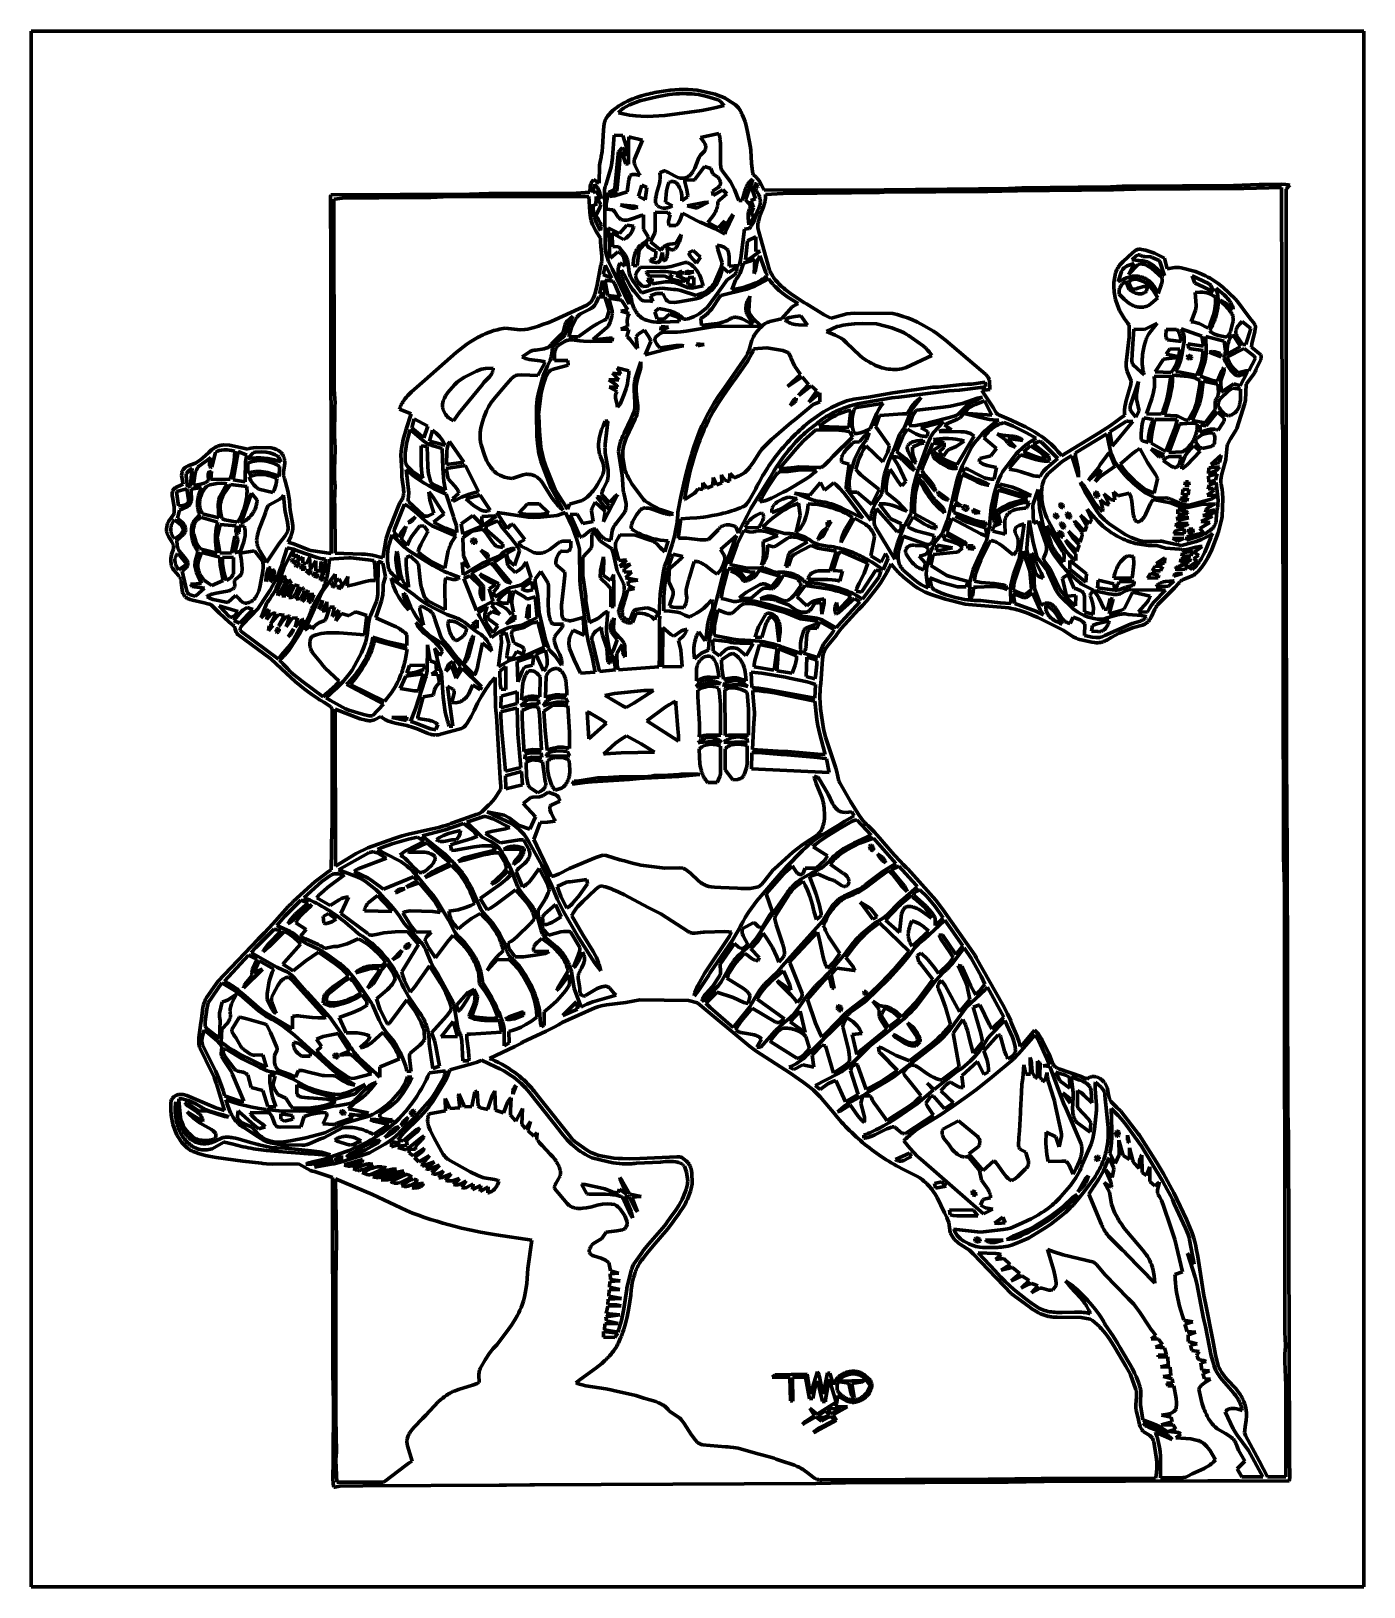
# Model space of a CAD drawing. Header units: millimetres. Extents: x 0 to 12.5, y 0 to 14.6.
import ezdxf

# ---------------------------------------------------------------- set-up
doc = ezdxf.new("R2010")
doc.units = ezdxf.units.MM
doc.layers.add('color#131313ff', color=7, linetype='CONTINUOUS', lineweight=100)
doc.layers.add('color#fcfcfcff', color=7, linetype='CONTINUOUS', lineweight=100)

msp = doc.modelspace()

# ---------------------------------------------------------------- linework, layer by layer
at = {"layer": 'color#131313ff'}
for p, q in [((5.808, 14.011), (5.828, 14.016)), ((5.828, 14.016), (5.849, 14.02)), ((5.849, 14.02), (5.87, 14.024)), ((5.87, 14.024), (5.89, 14.028)), ((5.89, 14.028), (5.911, 14.032)), ((5.911, 14.032), (5.932, 14.035)), ((5.932, 14.035), (5.953, 14.037)), ((5.953, 14.037), (5.995, 14.042)), ((5.995, 14.042), (6.037, 14.045)), ((6.037, 14.045), (6.079, 14.048)), ((6.079, 14.048), (6.121, 14.049)), ((6.121, 14.049), (6.163, 14.048)), ((6.163, 14.048), (6.206, 14.047)), ((6.206, 14.047), (6.248, 14.044)), ((6.248, 14.044), (6.416, 14.005)), ((5.474, 13.867), (5.493, 13.881)), ((5.493, 13.881), (5.512, 13.895)), ((5.512, 13.895), (5.531, 13.907)), ((5.531, 13.907), (5.562, 13.924)), ((5.557, 13.874), (5.545, 13.865)), ((5.578, 13.887), (5.557, 13.874)), ((5.562, 13.924), (5.593, 13.94)), ((5.613, 13.904), (5.578, 13.887)), ((5.593, 13.94), (5.635, 13.958)), ((5.709, 13.943), (5.613, 13.904)), ((5.635, 13.958), (5.646, 13.963)), ((5.646, 13.963), (5.666, 13.97)), ((5.666, 13.97), (5.686, 13.977)), ((5.686, 13.977), (5.706, 13.983)), ((5.706, 13.983), (5.726, 13.99)), ((5.869, 13.982), (5.709, 13.943)), ((5.726, 13.99), (5.746, 13.996)), ((5.746, 13.996), (5.767, 14.001)), ((5.767, 14.001), (5.787, 14.007)), ((5.787, 14.007), (5.808, 14.011)), ((5.934, 13.994), (5.869, 13.982)), ((5.983, 14.001), (5.934, 13.994)), ((6.016, 14.005), (5.983, 14.001)), ((6.048, 14.008), (6.016, 14.005)), ((6.081, 14.01), (6.048, 14.008)), ((6.114, 14.011), (6.081, 14.01)), ((6.147, 14.01), (6.114, 14.011)), ((6.164, 14.009), (6.147, 14.01)), ((6.18, 14.008), (6.164, 14.009)), ((6.198, 14.009), (6.18, 14.008)), ((6.225, 14.007), (6.198, 14.009)), ((6.26, 14.003), (6.225, 14.007)), ((6.337, 13.984), (6.26, 14.003)), ((6.431, 13.956), (6.337, 13.984)), ((6.369, 13.867), (6.426, 13.88)), ((6.416, 14.005), (6.454, 13.991)), ((6.426, 13.88), (6.464, 13.89)), ((6.443, 13.953), (6.431, 13.956)), ((6.462, 13.941), (6.443, 13.953)), ((6.454, 13.991), (6.482, 13.98)), ((6.501, 13.9), (6.462, 13.941)), ((6.464, 13.89), (6.501, 13.9)), ((6.482, 13.98), (6.509, 13.967)), ((6.509, 13.967), (6.527, 13.957)), ((6.527, 13.957), (6.606, 13.907)), ((6.606, 13.907), (6.623, 13.891)), ((6.623, 13.891), (6.634, 13.878)), ((6.634, 13.878), (6.641, 13.869)), ((6.641, 13.869), (6.647, 13.859)), ((5.373, 13.703), (5.376, 13.727)), ((5.376, 13.727), (5.381, 13.751)), ((5.381, 13.751), (5.384, 13.763)), ((5.384, 13.763), (5.39, 13.773)), ((5.39, 13.773), (5.396, 13.783)), ((5.396, 13.783), (5.403, 13.792)), ((5.403, 13.792), (5.41, 13.802)), ((5.41, 13.802), (5.417, 13.811)), ((5.417, 13.811), (5.424, 13.819)), ((5.424, 13.819), (5.432, 13.828)), ((5.432, 13.828), (5.44, 13.836)), ((5.44, 13.836), (5.448, 13.844)), ((5.448, 13.844), (5.457, 13.852)), ((5.457, 13.852), (5.474, 13.867)), ((5.515, 13.838), (5.51, 13.832)), ((5.51, 13.832), (5.525, 13.828)), ((5.521, 13.844), (5.515, 13.838)), ((5.532, 13.855), (5.521, 13.844)), ((5.525, 13.828), (5.539, 13.824)), ((5.545, 13.865), (5.532, 13.855)), ((5.539, 13.824), (5.554, 13.82)), ((5.554, 13.82), (5.583, 13.814)), ((5.583, 13.814), (5.613, 13.808)), ((5.613, 13.808), (5.643, 13.804)), ((5.643, 13.804), (5.672, 13.801)), ((5.672, 13.801), (5.717, 13.798)), ((5.717, 13.798), (5.778, 13.797)), ((5.778, 13.797), (5.943, 13.804)), ((5.943, 13.804), (6.292, 13.853)), ((6.292, 13.853), (6.369, 13.867)), ((6.647, 13.859), (6.653, 13.848)), ((6.653, 13.848), (6.659, 13.837)), ((6.659, 13.837), (6.664, 13.826)), ((6.664, 13.826), (6.67, 13.815)), ((6.67, 13.815), (6.679, 13.793)), ((6.679, 13.793), (6.688, 13.77)), ((6.688, 13.77), (6.696, 13.746)), ((6.696, 13.746), (6.706, 13.711)), ((5.36, 13.508), (5.369, 13.667)), ((5.369, 13.667), (5.373, 13.703)), ((5.469, 13.62), (5.452, 13.416)), ((5.549, 13.617), (5.469, 13.62)), ((5.583, 13.507), (5.549, 13.617)), ((5.606, 13.606), (5.604, 13.543)), ((5.735, 13.574), (5.606, 13.606)), ((6.449, 13.637), (6.278, 13.599)), ((6.278, 13.599), (6.31, 13.558)), ((6.452, 13.626), (6.449, 13.637)), ((6.456, 13.614), (6.452, 13.626)), ((6.458, 13.602), (6.456, 13.614)), ((6.46, 13.591), (6.458, 13.602)), ((6.462, 13.579), (6.46, 13.591)), ((6.464, 13.567), (6.462, 13.579)), ((6.706, 13.711), (6.722, 13.638)), ((6.722, 13.638), (6.746, 13.504)), ((5.348, 13.424), (5.352, 13.448)), ((5.352, 13.448), (5.356, 13.472)), ((5.356, 13.472), (5.36, 13.508)), ((5.475, 13.124), (5.505, 13.442)), ((5.505, 13.442), (5.506, 13.45)), ((5.506, 13.45), (5.51, 13.465)), ((5.51, 13.465), (5.546, 13.504)), ((5.532, 13.448), (5.526, 13.427)), ((5.538, 13.463), (5.532, 13.448)), ((5.54, 13.468), (5.538, 13.463)), ((5.578, 13.352), (5.54, 13.468)), ((5.546, 13.504), (5.586, 13.426)), ((5.588, 13.48), (5.583, 13.507)), ((5.586, 13.426), (5.587, 13.433)), ((5.587, 13.433), (5.588, 13.446)), ((5.589, 13.46), (5.588, 13.48)), ((5.588, 13.446), (5.589, 13.46)), ((5.604, 13.543), (5.602, 13.348)), ((5.659, 13.397), (5.735, 13.574)), ((6.279, 13.433), (6.27, 13.421)), ((6.316, 13.47), (6.279, 13.433)), ((6.31, 13.558), (6.322, 13.538)), ((6.321, 13.479), (6.316, 13.47)), ((6.324, 13.486), (6.321, 13.479)), ((6.322, 13.538), (6.326, 13.528)), ((6.326, 13.493), (6.324, 13.486)), ((6.326, 13.528), (6.327, 13.52)), ((6.327, 13.505), (6.326, 13.501)), ((6.326, 13.501), (6.326, 13.497)), ((6.326, 13.497), (6.326, 13.493)), ((6.327, 13.52), (6.328, 13.513)), ((6.328, 13.513), (6.327, 13.505)), ((6.466, 13.544), (6.464, 13.567)), ((6.465, 13.389), (6.467, 13.508)), ((6.467, 13.508), (6.466, 13.544)), ((6.746, 13.504), (6.75, 13.478)), ((6.75, 13.478), (6.758, 13.357)), ((5.328, 13.17), (5.331, 13.338)), ((5.331, 13.338), (5.339, 13.387)), ((5.339, 13.387), (5.345, 13.412)), ((5.345, 13.412), (5.348, 13.424)), ((5.441, 13.323), (5.39, 13.153)), ((5.447, 13.36), (5.441, 13.323)), ((5.451, 13.388), (5.447, 13.36)), ((5.452, 13.406), (5.451, 13.388)), ((5.452, 13.416), (5.452, 13.406)), ((5.516, 13.312), (5.512, 13.282)), ((5.526, 13.427), (5.516, 13.312)), ((5.602, 13.348), (5.578, 13.352)), ((5.656, 13.379), (5.657, 13.385)), ((5.656, 13.374), (5.656, 13.379)), ((5.657, 13.368), (5.656, 13.374)), ((5.657, 13.385), (5.658, 13.391)), ((5.657, 13.362), (5.657, 13.368)), ((5.66, 13.352), (5.657, 13.362)), ((5.658, 13.391), (5.659, 13.397)), ((5.663, 13.341), (5.66, 13.352)), ((5.672, 13.32), (5.663, 13.341)), ((5.701, 13.264), (5.672, 13.32)), ((5.938, 13.285), (5.896, 13.267)), ((5.947, 13.285), (5.938, 13.285)), ((5.954, 13.283), (5.947, 13.285)), ((6.213, 13.29), (6.205, 13.276)), ((6.224, 13.311), (6.213, 13.29)), ((6.257, 13.393), (6.224, 13.311)), ((6.235, 13.217), (6.316, 13.328)), ((6.267, 13.414), (6.257, 13.393)), ((6.27, 13.421), (6.267, 13.414)), ((6.316, 13.328), (6.376, 13.309)), ((6.376, 13.309), (6.394, 13.258)), ((6.466, 13.365), (6.465, 13.389)), ((6.467, 13.342), (6.466, 13.365)), ((6.469, 13.33), (6.467, 13.342)), ((6.47, 13.318), (6.469, 13.33)), ((6.472, 13.306), (6.47, 13.318)), ((6.475, 13.295), (6.472, 13.306)), ((6.536, 13.216), (6.475, 13.295)), ((6.758, 13.357), (6.762, 13.305)), ((6.762, 13.305), (6.766, 13.279)), ((5.24, 13.086), (5.244, 13.143)), ((5.244, 13.143), (5.251, 13.168)), ((5.251, 13.168), (5.259, 13.184)), ((5.259, 13.184), (5.27, 13.199)), ((5.285, 13.162), (5.268, 13.08)), ((5.27, 13.199), (5.276, 13.206)), ((5.276, 13.206), (5.328, 13.17)), ((5.311, 13.129), (5.285, 13.162)), ((5.385, 13.14), (5.382, 13.127)), ((5.39, 13.153), (5.385, 13.14)), ((5.512, 13.282), (5.494, 13.094)), ((5.591, 13.089), (5.606, 13.205)), ((5.606, 13.205), (5.615, 13.234)), ((5.615, 13.234), (5.617, 13.238)), ((5.617, 13.238), (5.619, 13.241)), ((5.619, 13.241), (5.622, 13.244)), ((5.622, 13.244), (5.624, 13.246)), ((5.624, 13.246), (5.627, 13.248)), ((5.627, 13.248), (5.63, 13.25)), ((5.63, 13.25), (5.633, 13.251)), ((5.633, 13.251), (5.636, 13.252)), ((5.636, 13.252), (5.642, 13.253)), ((5.642, 13.253), (5.652, 13.253)), ((5.652, 13.253), (5.67, 13.251)), ((5.67, 13.251), (5.708, 13.242)), ((5.727, 13.152), (5.697, 13.05)), ((5.705, 13.253), (5.701, 13.264)), ((5.708, 13.242), (5.705, 13.253)), ((5.775, 13.129), (5.727, 13.152)), ((5.893, 13.169), (5.867, 13.074)), ((5.896, 13.189), (5.893, 13.169)), ((5.896, 13.267), (5.898, 13.257)), ((5.898, 13.198), (5.896, 13.189)), ((5.898, 13.257), (5.899, 13.247)), ((5.899, 13.208), (5.898, 13.198)), ((5.899, 13.247), (5.9, 13.237)), ((5.9, 13.218), (5.899, 13.208)), ((5.9, 13.237), (5.9, 13.227)), ((5.9, 13.227), (5.9, 13.218)), ((5.958, 13.28), (5.954, 13.283)), ((5.96, 13.278), (5.958, 13.28)), ((5.958, 13.098), (5.975, 13.162)), ((5.973, 13.273), (5.96, 13.278)), ((6.035, 13.239), (5.973, 13.273)), ((5.975, 13.162), (5.977, 13.165)), ((5.977, 13.165), (5.978, 13.168)), ((5.978, 13.168), (5.98, 13.171)), ((5.98, 13.171), (5.985, 13.176)), ((5.985, 13.176), (5.99, 13.18)), ((5.99, 13.18), (5.995, 13.183)), ((5.995, 13.183), (6.001, 13.185)), ((6.001, 13.185), (6.011, 13.186)), ((6.011, 13.186), (6.021, 13.186)), ((6.021, 13.186), (6.031, 13.184)), ((6.031, 13.184), (6.041, 13.181)), ((6.054, 13.229), (6.035, 13.239)), ((6.041, 13.181), (6.05, 13.176)), ((6.05, 13.176), (6.057, 13.169)), ((6.066, 13.224), (6.054, 13.229)), ((6.057, 13.169), (6.068, 13.155)), ((6.073, 13.222), (6.066, 13.224)), ((6.068, 13.155), (6.082, 13.128)), ((6.079, 13.22), (6.073, 13.222)), ((6.086, 13.218), (6.079, 13.22)), ((6.092, 13.217), (6.086, 13.218)), ((6.099, 13.216), (6.092, 13.217)), ((6.105, 13.216), (6.099, 13.216)), ((6.112, 13.216), (6.105, 13.216)), ((6.119, 13.216), (6.112, 13.216)), ((6.126, 13.218), (6.119, 13.216)), ((6.133, 13.219), (6.126, 13.218)), ((6.131, 13.184), (6.13, 13.201)), ((6.13, 13.201), (6.133, 13.201)), ((6.149, 13.109), (6.131, 13.184)), ((6.139, 13.222), (6.133, 13.219)), ((6.133, 13.201), (6.21, 13.2)), ((6.146, 13.225), (6.139, 13.222)), ((6.154, 13.228), (6.146, 13.225)), ((6.161, 13.232), (6.154, 13.228)), ((6.168, 13.237), (6.161, 13.232)), ((6.174, 13.241), (6.168, 13.237)), ((6.18, 13.247), (6.174, 13.241)), ((6.186, 13.252), (6.18, 13.247)), ((6.191, 13.258), (6.186, 13.252)), ((6.196, 13.264), (6.191, 13.258)), ((6.201, 13.27), (6.196, 13.264)), ((6.205, 13.276), (6.201, 13.27)), ((6.21, 13.2), (6.225, 13.205)), ((6.225, 13.205), (6.235, 13.217)), ((6.394, 13.258), (6.44, 13.226)), ((6.44, 13.226), (6.454, 13.211)), ((6.452, 13.14), (6.446, 13.134)), ((6.458, 13.147), (6.452, 13.14)), ((6.454, 13.211), (6.46, 13.198)), ((6.46, 13.15), (6.458, 13.147)), ((6.46, 13.198), (6.464, 13.188)), ((6.462, 13.154), (6.46, 13.15)), ((6.464, 13.157), (6.462, 13.154)), ((6.464, 13.188), (6.465, 13.183)), ((6.465, 13.161), (6.464, 13.157)), ((6.465, 13.183), (6.466, 13.178)), ((6.466, 13.165), (6.465, 13.161)), ((6.466, 13.178), (6.466, 13.174)), ((6.466, 13.174), (6.466, 13.169)), ((6.466, 13.169), (6.466, 13.165)), ((6.559, 13.183), (6.536, 13.216)), ((6.596, 13.112), (6.559, 13.183)), ((6.699, 13.015), (6.768, 13.207)), ((6.715, 13.15), (6.708, 13.136)), ((6.719, 13.157), (6.715, 13.15)), ((6.723, 13.163), (6.719, 13.157)), ((6.728, 13.17), (6.723, 13.163)), ((6.732, 13.176), (6.728, 13.17)), ((6.737, 13.182), (6.732, 13.176)), ((6.743, 13.187), (6.737, 13.182)), ((6.749, 13.193), (6.743, 13.187)), ((6.755, 13.198), (6.749, 13.193)), ((6.76, 13.135), (6.753, 13.139)), ((6.753, 13.139), (6.794, 13.024)), ((6.761, 13.203), (6.755, 13.198)), ((6.768, 13.207), (6.761, 13.203)), ((6.766, 13.279), (6.77, 13.262)), ((6.77, 13.262), (6.773, 13.253)), ((6.773, 13.253), (6.8, 13.227)), ((6.784, 13.159), (6.783, 13.154)), ((6.783, 13.154), (6.784, 13.148)), ((6.786, 13.163), (6.784, 13.159)), ((6.784, 13.148), (6.788, 13.139)), ((6.79, 13.165), (6.786, 13.163)), ((6.788, 13.139), (6.795, 13.132)), ((6.793, 13.165), (6.79, 13.165)), ((6.799, 13.165), (6.793, 13.165)), ((6.806, 13.162), (6.799, 13.165)), ((6.8, 13.227), (6.83, 13.189)), ((6.813, 13.155), (6.806, 13.162)), ((6.817, 13.146), (6.813, 13.155)), ((6.818, 13.14), (6.817, 13.146)), ((6.817, 13.134), (6.818, 13.14)), ((6.83, 13.189), (6.869, 13.118)), ((10.07, 13.134), (10.233, 13.141)), ((10.233, 13.141), (10.319, 13.142)), ((10.319, 13.142), (11.278, 13.149)), ((11.278, 13.149), (11.518, 13.158)), ((11.518, 13.158), (11.569, 13.157)), ((11.569, 13.157), (11.725, 13.162)), ((11.725, 13.162), (11.766, 13.159)), ((11.766, 13.159), (11.79, 13.156)), ((11.806, 13.152), (11.77, 13.115)), ((11.79, 13.156), (11.806, 13.152)), ((2.808, 13.047), (2.811, 13.061)), ((2.808, 12.916), (2.808, 13.047)), ((2.811, 13.061), (4.111, 13.066)), ((2.869, 13.025), (2.838, 13.021)), ((2.838, 13.021), (2.843, 11.236)), ((2.916, 13.029), (2.869, 13.025)), ((2.978, 13.032), (2.916, 13.029)), ((3.26, 13.034), (2.978, 13.032)), ((3.292, 13.035), (3.26, 13.034)), ((3.75, 13.035), (3.292, 13.035)), ((3.924, 13.046), (3.75, 13.035)), ((3.944, 13.046), (3.924, 13.046)), ((5.23, 13.046), (3.944, 13.046)), ((4.111, 13.066), (4.292, 13.074)), ((4.292, 13.074), (5.111, 13.078)), ((5.111, 13.078), (5.24, 13.086)), ((5.241, 12.903), (5.23, 13.046)), ((5.268, 13.08), (5.295, 13.099)), ((5.295, 13.099), (5.345, 13.025)), ((5.299, 13.046), (5.298, 12.958)), ((5.343, 12.971), (5.299, 13.046)), ((5.328, 13.096), (5.311, 13.129)), ((5.338, 13.067), (5.328, 13.096)), ((5.344, 13.035), (5.338, 13.067)), ((5.345, 13.025), (5.344, 13.035)), ((5.379, 13.107), (5.378, 13.073)), ((5.378, 13.073), (5.382, 12.958)), ((5.382, 13.127), (5.379, 13.107)), ((5.393, 12.977), (5.414, 13.084)), ((5.414, 13.084), (5.456, 13.103)), ((5.494, 13.094), (5.423, 13.048)), ((5.423, 13.048), (5.429, 13.047)), ((5.429, 13.047), (5.447, 13.048)), ((5.447, 13.048), (5.471, 13.051)), ((5.456, 13.103), (5.47, 13.115)), ((5.47, 13.115), (5.475, 13.124)), ((5.471, 13.051), (5.591, 13.089)), ((5.697, 13.05), (5.758, 13.014)), ((5.758, 13.014), (5.775, 13.129)), ((5.857, 13.026), (5.856, 13.017)), ((5.856, 13.017), (5.856, 13.007)), ((5.856, 13.007), (5.856, 12.997)), ((5.856, 12.997), (5.856, 12.987)), ((5.861, 13.046), (5.857, 13.026)), ((5.867, 13.074), (5.861, 13.046)), ((5.949, 12.991), (5.958, 13.098)), ((6.082, 13.128), (6.093, 13.101)), ((6.093, 13.101), (6.099, 13.078)), ((6.099, 13.078), (6.103, 13.054)), ((6.103, 13.054), (6.104, 13.031)), ((6.103, 13.006), (6.157, 13.043)), ((6.104, 13.031), (6.103, 13.006)), ((6.157, 13.071), (6.149, 13.109)), ((6.158, 13.054), (6.157, 13.071)), ((6.157, 13.043), (6.158, 13.054)), ((6.25, 12.939), (6.353, 12.992)), ((6.346, 12.992), (6.311, 12.99)), ((6.353, 12.992), (6.346, 12.992)), ((6.405, 13.104), (6.391, 13.094)), ((6.391, 13.094), (6.396, 13.055)), ((6.396, 13.055), (6.487, 13.107)), ((6.446, 13.134), (6.405, 13.104)), ((6.526, 13.069), (6.441, 12.999)), ((6.441, 12.999), (6.441, 12.991)), ((6.487, 13.107), (6.526, 13.069)), ((6.639, 13.009), (6.596, 13.112)), ((6.669, 13.007), (6.639, 13.009)), ((6.694, 13.099), (6.669, 13.007)), ((6.702, 13.121), (6.694, 13.099)), ((6.731, 12.98), (6.699, 13.015)), ((6.708, 13.136), (6.702, 13.121)), ((6.794, 13.024), (6.75, 13.009)), ((6.75, 13.009), (6.774, 12.943)), ((6.767, 13.13), (6.76, 13.135)), ((6.773, 13.125), (6.767, 13.13)), ((6.779, 13.12), (6.773, 13.125)), ((6.785, 13.115), (6.779, 13.12)), ((6.791, 13.109), (6.785, 13.115)), ((6.797, 13.103), (6.791, 13.109)), ((6.795, 13.132), (6.802, 13.129)), ((6.802, 13.097), (6.797, 13.103)), ((6.802, 13.129), (6.808, 13.128)), ((6.807, 13.09), (6.802, 13.097)), ((6.812, 13.083), (6.807, 13.09)), ((6.808, 13.128), (6.812, 13.129)), ((6.812, 13.129), (6.815, 13.13)), ((6.816, 13.076), (6.812, 13.083)), ((6.815, 13.13), (6.817, 13.134)), ((6.82, 13.069), (6.816, 13.076)), ((6.824, 13.062), (6.82, 13.069)), ((6.827, 13.054), (6.824, 13.062)), ((6.83, 13.047), (6.827, 13.054)), ((6.833, 13.039), (6.83, 13.047)), ((6.835, 13.031), (6.833, 13.039)), ((6.837, 13.024), (6.835, 13.031)), ((6.838, 13.016), (6.837, 13.024)), ((6.839, 13.008), (6.838, 13.016)), ((6.84, 13), (6.839, 13.008)), ((6.839, 12.984), (6.84, 12.992)), ((6.84, 12.992), (6.84, 13)), ((6.869, 13.118), (6.874, 13.106)), ((6.874, 13.106), (8, 13.108)), ((6.884, 13.003), (6.881, 12.991)), ((6.886, 13.015), (6.884, 13.003)), ((6.887, 13.028), (6.886, 13.015)), ((7.055, 13.075), (6.887, 13.065)), ((6.887, 13.065), (6.888, 13.053)), ((6.888, 13.04), (6.887, 13.028)), ((6.888, 13.053), (6.888, 13.04)), ((7.694, 13.079), (7.055, 13.075)), ((7.958, 13.082), (7.694, 13.079)), ((8, 13.086), (7.958, 13.082)), ((8, 13.108), (8.885, 13.118)), ((8.972, 13.092), (8, 13.086)), ((8.885, 13.118), (9.167, 13.121)), ((9.24, 13.099), (8.972, 13.092)), ((9.167, 13.121), (9.291, 13.126)), ((9.25, 13.1), (9.24, 13.099)), ((10.153, 13.107), (9.25, 13.1)), ((9.291, 13.126), (9.82, 13.132)), ((9.82, 13.132), (10.07, 13.134)), ((10.354, 13.115), (10.153, 13.107)), ((10.361, 13.115), (10.354, 13.115)), ((11.375, 13.121), (10.361, 13.115)), ((11.728, 13.129), (11.375, 13.121)), ((11.732, 12.111), (11.728, 13.129)), ((11.77, 13.115), (11.772, 9.5)), ((2.812, 12.569), (2.808, 12.916)), ((5.245, 12.848), (5.241, 12.903)), ((5.252, 12.819), (5.245, 12.848)), ((5.298, 12.958), (5.27, 12.974)), ((5.27, 12.974), (5.271, 12.938)), ((5.271, 12.938), (5.274, 12.902)), ((5.274, 12.902), (5.278, 12.875)), ((5.278, 12.875), (5.284, 12.849)), ((5.284, 12.849), (5.292, 12.823)), ((5.296, 12.863), (5.338, 12.947)), ((5.322, 12.829), (5.296, 12.863)), ((5.338, 12.947), (5.343, 12.971)), ((5.382, 12.958), (5.383, 12.559)), ((5.393, 12.955), (5.393, 12.977)), ((5.394, 12.939), (5.393, 12.955)), ((5.397, 12.928), (5.394, 12.939)), ((5.457, 12.92), (5.397, 12.928)), ((5.463, 12.915), (5.457, 12.92)), ((5.472, 12.906), (5.463, 12.915)), ((5.507, 12.853), (5.472, 12.906)), ((5.518, 12.841), (5.507, 12.853)), ((5.528, 12.966), (5.561, 12.954)), ((5.657, 12.955), (5.528, 12.966)), ((5.561, 12.954), (5.616, 12.938)), ((5.616, 12.938), (5.633, 12.936)), ((5.633, 12.936), (5.644, 12.935)), ((5.644, 12.935), (5.656, 12.936)), ((5.723, 12.867), (5.652, 12.842)), ((5.656, 12.936), (5.667, 12.938)), ((5.69, 12.945), (5.657, 12.955)), ((5.667, 12.938), (5.673, 12.939)), ((5.673, 12.939), (5.678, 12.941)), ((5.678, 12.941), (5.684, 12.943)), ((5.684, 12.943), (5.69, 12.945)), ((5.737, 12.87), (5.723, 12.867)), ((5.744, 12.872), (5.737, 12.87)), ((5.742, 12.74), (5.744, 12.872)), ((5.973, 12.895), (5.853, 12.899)), ((5.853, 12.899), (5.853, 12.736)), ((5.856, 12.987), (5.858, 12.981)), ((5.858, 12.981), (5.862, 12.975)), ((5.862, 12.975), (5.865, 12.97)), ((5.865, 12.97), (5.869, 12.965)), ((5.869, 12.965), (5.874, 12.96)), ((5.874, 12.96), (5.878, 12.956)), ((5.878, 12.956), (5.883, 12.953)), ((5.883, 12.953), (5.888, 12.949)), ((5.888, 12.949), (5.894, 12.946)), ((5.894, 12.946), (5.899, 12.944)), ((5.899, 12.944), (5.905, 12.942)), ((5.905, 12.942), (5.911, 12.94)), ((5.911, 12.94), (5.917, 12.938)), ((5.917, 12.938), (5.923, 12.937)), ((5.923, 12.937), (5.93, 12.937)), ((5.93, 12.937), (5.936, 12.936)), ((5.936, 12.936), (5.942, 12.936)), ((5.942, 12.936), (5.949, 12.936)), ((6.015, 12.957), (5.949, 12.991)), ((5.949, 12.936), (5.962, 12.938)), ((5.962, 12.938), (5.975, 12.94)), ((5.993, 12.872), (5.973, 12.895)), ((5.975, 12.94), (5.987, 12.944)), ((5.978, 12.814), (5.993, 12.872)), ((5.987, 12.944), (5.999, 12.948)), ((5.999, 12.948), (6.01, 12.954)), ((6.01, 12.954), (6.015, 12.957)), ((6.109, 12.889), (6.092, 12.836)), ((6.14, 12.875), (6.109, 12.889)), ((6.246, 12.816), (6.14, 12.875)), ((6.311, 12.99), (6.152, 12.958)), ((6.152, 12.958), (6.232, 12.938)), ((6.232, 12.938), (6.25, 12.939)), ((6.395, 12.862), (6.346, 12.802)), ((6.412, 12.888), (6.395, 12.862)), ((6.419, 12.902), (6.412, 12.888)), ((6.426, 12.916), (6.419, 12.902)), ((6.431, 12.93), (6.426, 12.916)), ((6.436, 12.945), (6.431, 12.93)), ((6.437, 12.952), (6.436, 12.945)), ((6.439, 12.96), (6.437, 12.952)), ((6.44, 12.967), (6.439, 12.96)), ((6.441, 12.975), (6.44, 12.967)), ((6.441, 12.991), (6.441, 12.983)), ((6.441, 12.983), (6.441, 12.975)), ((6.578, 12.858), (6.516, 12.726)), ((6.553, 12.836), (6.568, 12.858)), ((6.568, 12.858), (6.576, 12.868)), ((6.576, 12.868), (6.586, 12.877)), ((6.586, 12.877), (6.578, 12.858)), ((6.726, 12.883), (6.728, 12.898)), ((6.726, 12.846), (6.726, 12.883)), ((6.731, 12.779), (6.726, 12.846)), ((6.728, 12.898), (6.731, 12.908)), ((6.739, 12.968), (6.731, 12.98)), ((6.731, 12.908), (6.734, 12.918)), ((6.792, 12.872), (6.731, 12.779)), ((6.734, 12.918), (6.739, 12.927)), ((6.742, 12.961), (6.739, 12.968)), ((6.739, 12.927), (6.741, 12.931)), ((6.741, 12.931), (6.743, 12.934)), ((6.744, 12.955), (6.742, 12.961)), ((6.743, 12.934), (6.744, 12.938)), ((6.745, 12.952), (6.744, 12.955)), ((6.744, 12.938), (6.745, 12.941)), ((6.745, 12.948), (6.745, 12.952)), ((6.745, 12.945), (6.745, 12.948)), ((6.745, 12.941), (6.745, 12.945)), ((6.774, 12.943), (6.747, 12.869)), ((6.747, 12.869), (6.792, 12.872)), ((6.781, 12.82), (6.816, 12.917)), ((6.816, 12.917), (6.825, 12.937)), ((6.825, 12.937), (6.829, 12.945)), ((6.831, 12.848), (6.827, 12.836)), ((6.829, 12.945), (6.832, 12.952)), ((6.839, 12.872), (6.831, 12.848)), ((6.832, 12.952), (6.835, 12.96)), ((6.835, 12.96), (6.837, 12.968)), ((6.837, 12.968), (6.838, 12.976)), ((6.838, 12.976), (6.839, 12.984)), ((6.866, 12.943), (6.839, 12.872)), ((6.874, 12.967), (6.866, 12.943)), ((6.878, 12.979), (6.874, 12.967)), ((6.881, 12.991), (6.878, 12.979)), ((5.265, 12.784), (5.252, 12.819)), ((5.299, 12.717), (5.265, 12.784)), ((5.292, 12.823), (5.301, 12.798)), ((5.34, 12.654), (5.299, 12.717)), ((5.301, 12.798), (5.312, 12.773)), ((5.312, 12.773), (5.325, 12.749)), ((5.332, 12.811), (5.322, 12.829)), ((5.325, 12.749), (5.34, 12.726)), ((5.338, 12.797), (5.332, 12.811)), ((5.342, 12.783), (5.338, 12.797)), ((5.34, 12.726), (5.341, 12.731)), ((5.341, 12.731), (5.343, 12.742)), ((5.344, 12.773), (5.342, 12.783)), ((5.343, 12.742), (5.344, 12.753)), ((5.345, 12.763), (5.344, 12.773)), ((5.344, 12.753), (5.345, 12.763)), ((5.425, 12.604), (5.412, 12.75)), ((5.412, 12.75), (5.517, 12.699)), ((5.556, 12.642), (5.445, 12.705)), ((5.445, 12.705), (5.455, 12.572)), ((5.517, 12.699), (5.587, 12.777)), ((5.524, 12.836), (5.518, 12.841)), ((5.531, 12.831), (5.524, 12.836)), ((5.535, 12.829), (5.531, 12.831)), ((5.543, 12.827), (5.535, 12.829)), ((5.551, 12.825), (5.543, 12.827)), ((5.558, 12.824), (5.551, 12.825)), ((5.565, 12.824), (5.558, 12.824)), ((5.573, 12.824), (5.565, 12.824)), ((5.58, 12.824), (5.573, 12.824)), ((5.587, 12.824), (5.58, 12.824)), ((5.602, 12.827), (5.587, 12.824)), ((5.587, 12.777), (5.652, 12.767)), ((5.616, 12.83), (5.602, 12.827)), ((5.652, 12.842), (5.616, 12.83)), ((5.627, 12.704), (5.618, 12.69)), ((5.636, 12.719), (5.627, 12.704)), ((5.645, 12.739), (5.636, 12.719)), ((5.649, 12.756), (5.645, 12.739)), ((5.652, 12.767), (5.649, 12.756)), ((5.788, 12.667), (5.742, 12.74)), ((5.85, 12.706), (5.81, 12.621)), ((5.853, 12.727), (5.85, 12.706)), ((5.853, 12.736), (5.853, 12.727)), ((5.98, 12.772), (5.978, 12.814)), ((6.047, 12.772), (5.98, 12.772)), ((6.061, 12.785), (6.047, 12.772)), ((6.075, 12.803), (6.061, 12.785)), ((6.092, 12.836), (6.075, 12.803)), ((6.271, 12.805), (6.246, 12.816)), ((6.284, 12.801), (6.271, 12.805)), ((6.416, 12.743), (6.284, 12.801)), ((6.346, 12.802), (6.445, 12.751)), ((6.505, 12.692), (6.416, 12.743)), ((6.445, 12.751), (6.506, 12.818)), ((6.506, 12.818), (6.471, 12.725)), ((6.471, 12.725), (6.476, 12.729)), ((6.476, 12.729), (6.482, 12.733)), ((6.482, 12.733), (6.491, 12.742)), ((6.491, 12.742), (6.5, 12.752)), ((6.5, 12.752), (6.508, 12.762)), ((6.516, 12.726), (6.505, 12.692)), ((6.508, 12.762), (6.553, 12.836)), ((6.656, 12.467), (6.691, 12.739)), ((6.691, 12.739), (6.735, 12.746)), ((6.735, 12.746), (6.741, 12.751)), ((6.741, 12.751), (6.746, 12.757)), ((6.746, 12.757), (6.75, 12.763)), ((6.75, 12.763), (6.755, 12.768)), ((6.755, 12.768), (6.762, 12.781)), ((6.762, 12.781), (6.769, 12.793)), ((6.769, 12.793), (6.781, 12.82)), ((6.817, 12.788), (6.816, 12.776)), ((6.816, 12.776), (6.816, 12.764)), ((6.816, 12.764), (6.817, 12.751)), ((6.819, 12.8), (6.817, 12.788)), ((6.817, 12.751), (6.818, 12.739)), ((6.818, 12.739), (6.821, 12.726)), ((6.821, 12.812), (6.819, 12.8)), ((6.824, 12.824), (6.821, 12.812)), ((6.821, 12.726), (6.824, 12.714)), ((6.827, 12.836), (6.824, 12.824)), ((6.824, 12.714), (6.924, 12.355)), ((2.814, 9.696), (2.812, 12.569)), ((5.339, 12.636), (5.34, 12.654)), ((5.339, 12.619), (5.339, 12.636)), ((5.343, 12.576), (5.339, 12.619)), ((5.353, 12.489), (5.343, 12.576)), ((5.383, 12.559), (5.39, 12.518)), ((5.424, 12.504), (5.425, 12.604)), ((5.455, 12.572), (5.509, 12.577)), ((5.509, 12.577), (5.571, 12.497)), ((5.567, 12.647), (5.556, 12.642)), ((5.581, 12.656), (5.567, 12.647)), ((5.595, 12.666), (5.581, 12.656)), ((5.607, 12.678), (5.595, 12.666)), ((5.618, 12.69), (5.607, 12.678)), ((5.682, 12.55), (5.686, 12.556)), ((5.686, 12.556), (5.69, 12.562)), ((5.69, 12.562), (5.695, 12.568)), ((5.695, 12.568), (5.7, 12.574)), ((5.7, 12.574), (5.705, 12.58)), ((5.764, 12.613), (5.704, 12.541)), ((5.705, 12.58), (5.711, 12.585)), ((5.711, 12.585), (5.717, 12.59)), ((5.717, 12.59), (5.723, 12.595)), ((5.723, 12.595), (5.728, 12.599)), ((5.728, 12.599), (5.771, 12.627)), ((5.767, 12.604), (5.764, 12.613)), ((5.771, 12.596), (5.767, 12.604)), ((5.771, 12.627), (5.778, 12.634)), ((5.775, 12.588), (5.771, 12.596)), ((5.783, 12.577), (5.775, 12.588)), ((5.778, 12.634), (5.782, 12.639)), ((5.782, 12.639), (5.786, 12.645)), ((5.795, 12.566), (5.783, 12.577)), ((5.786, 12.645), (5.787, 12.648)), ((5.787, 12.648), (5.788, 12.652)), ((5.788, 12.663), (5.788, 12.667)), ((5.788, 12.659), (5.788, 12.663)), ((5.788, 12.655), (5.788, 12.659)), ((5.788, 12.652), (5.788, 12.655)), ((5.825, 12.547), (5.795, 12.566)), ((5.81, 12.621), (5.909, 12.54)), ((5.914, 12.55), (5.917, 12.555)), ((5.917, 12.555), (5.921, 12.56)), ((5.921, 12.56), (5.924, 12.564)), ((5.924, 12.564), (5.928, 12.568)), ((5.928, 12.568), (5.932, 12.572)), ((5.932, 12.572), (5.94, 12.578)), ((5.94, 12.578), (5.95, 12.584)), ((5.95, 12.584), (5.959, 12.589)), ((5.959, 12.589), (5.974, 12.594)), ((5.997, 12.549), (5.966, 12.569)), ((5.966, 12.569), (5.969, 12.513)), ((5.974, 12.594), (5.991, 12.598)), ((5.991, 12.598), (6.047, 12.604)), ((6.038, 12.554), (6.032, 12.551)), ((6.04, 12.556), (6.038, 12.554)), ((6.062, 12.584), (6.04, 12.556)), ((6.047, 12.604), (6.098, 12.689)), ((6.081, 12.62), (6.062, 12.584)), ((6.094, 12.664), (6.081, 12.62)), ((6.098, 12.689), (6.094, 12.664)), ((6.44, 12.549), (6.433, 12.59)), ((6.433, 12.59), (6.467, 12.584)), ((6.467, 12.584), (6.501, 12.569)), ((6.501, 12.569), (6.531, 12.545)), ((6.719, 12.628), (6.7, 12.45)), ((6.796, 12.667), (6.719, 12.628)), ((6.796, 12.53), (6.796, 12.667)), ((5.344, 12.403), (5.347, 12.412)), ((5.347, 12.412), (5.349, 12.42)), ((5.349, 12.42), (5.35, 12.429)), ((5.35, 12.429), (5.352, 12.438)), ((5.352, 12.438), (5.353, 12.446)), ((5.354, 12.472), (5.353, 12.489)), ((5.353, 12.455), (5.354, 12.472)), ((5.353, 12.446), (5.353, 12.455)), ((5.39, 12.518), (5.416, 12.436)), ((5.416, 12.436), (5.449, 12.366)), ((5.43, 12.481), (5.424, 12.504)), ((5.435, 12.468), (5.43, 12.481)), ((5.502, 12.526), (5.435, 12.468)), ((5.508, 12.524), (5.502, 12.526)), ((5.514, 12.523), (5.508, 12.524)), ((5.519, 12.52), (5.514, 12.523)), ((5.514, 12.4), (5.518, 12.412)), ((5.518, 12.412), (5.523, 12.423)), ((5.524, 12.518), (5.519, 12.52)), ((5.523, 12.423), (5.568, 12.391)), ((5.528, 12.515), (5.524, 12.518)), ((5.532, 12.512), (5.528, 12.515)), ((5.536, 12.508), (5.532, 12.512)), ((5.54, 12.504), (5.536, 12.508)), ((5.543, 12.5), (5.54, 12.504)), ((5.546, 12.495), (5.543, 12.5)), ((5.549, 12.491), (5.546, 12.495)), ((5.554, 12.481), (5.549, 12.491)), ((5.558, 12.47), (5.554, 12.481)), ((5.563, 12.453), (5.558, 12.47)), ((5.567, 12.424), (5.563, 12.453)), ((5.568, 12.396), (5.567, 12.424)), ((5.571, 12.497), (5.584, 12.471)), ((5.584, 12.471), (5.593, 12.448)), ((5.593, 12.448), (5.597, 12.431)), ((5.597, 12.431), (5.6, 12.415)), ((5.6, 12.415), (5.609, 12.328)), ((5.648, 12.418), (5.65, 12.448)), ((5.648, 12.395), (5.648, 12.418)), ((5.65, 12.448), (5.653, 12.471)), ((5.653, 12.471), (5.658, 12.494)), ((5.658, 12.494), (5.663, 12.508)), ((5.663, 12.508), (5.668, 12.523)), ((5.668, 12.523), (5.674, 12.536)), ((5.674, 12.536), (5.682, 12.55)), ((5.704, 12.541), (5.684, 12.398)), ((5.808, 12.455), (5.856, 12.467)), ((5.808, 12.452), (5.808, 12.455)), ((5.808, 12.449), (5.808, 12.452)), ((5.809, 12.446), (5.808, 12.449)), ((5.81, 12.444), (5.809, 12.446)), ((5.811, 12.442), (5.81, 12.444)), ((5.814, 12.438), (5.811, 12.442)), ((5.818, 12.435), (5.814, 12.438)), ((5.825, 12.431), (5.818, 12.435)), ((5.858, 12.532), (5.825, 12.547)), ((5.86, 12.426), (5.825, 12.431)), ((5.856, 12.467), (5.858, 12.532)), ((5.874, 12.424), (5.86, 12.426)), ((5.877, 12.426), (5.874, 12.424)), ((5.881, 12.428), (5.877, 12.426)), ((5.884, 12.43), (5.881, 12.428)), ((5.887, 12.432), (5.884, 12.43)), ((5.892, 12.437), (5.887, 12.432)), ((5.897, 12.443), (5.892, 12.437)), ((5.902, 12.452), (5.897, 12.443)), ((5.917, 12.505), (5.902, 12.452)), ((5.909, 12.54), (5.911, 12.545)), ((5.911, 12.545), (5.914, 12.55)), ((5.922, 12.519), (5.917, 12.505)), ((5.929, 12.439), (5.922, 12.519)), ((5.934, 12.442), (5.929, 12.439)), ((5.939, 12.444), (5.934, 12.442)), ((5.943, 12.447), (5.939, 12.444)), ((5.947, 12.45), (5.943, 12.447)), ((5.951, 12.454), (5.947, 12.45)), ((5.954, 12.457), (5.951, 12.454)), ((5.957, 12.461), (5.954, 12.457)), ((5.959, 12.465), (5.957, 12.461)), ((5.961, 12.469), (5.959, 12.465)), ((5.963, 12.474), (5.961, 12.469)), ((5.966, 12.483), (5.963, 12.474)), ((5.967, 12.493), (5.966, 12.483)), ((5.969, 12.513), (5.967, 12.493)), ((6.011, 12.546), (5.997, 12.549)), ((6.004, 12.39), (6.133, 12.426)), ((6.019, 12.546), (6.011, 12.546)), ((6.027, 12.548), (6.019, 12.546)), ((6.032, 12.551), (6.027, 12.548)), ((6.133, 12.426), (6.156, 12.426)), ((6.156, 12.426), (6.195, 12.403)), ((6.167, 12.518), (6.21, 12.538)), ((6.171, 12.506), (6.167, 12.518)), ((6.181, 12.487), (6.171, 12.506)), ((6.241, 12.421), (6.181, 12.487)), ((6.21, 12.538), (6.278, 12.475)), ((6.278, 12.475), (6.241, 12.421)), ((6.481, 12.423), (6.44, 12.549)), ((6.472, 12.379), (6.481, 12.423)), ((6.531, 12.545), (6.534, 12.541)), ((6.534, 12.541), (6.538, 12.531)), ((6.538, 12.531), (6.542, 12.521)), ((6.542, 12.521), (6.545, 12.505)), ((6.545, 12.505), (6.547, 12.479)), ((6.547, 12.479), (6.547, 12.393)), ((6.64, 12.397), (6.643, 12.408)), ((6.643, 12.408), (6.656, 12.467)), ((6.683, 12.421), (6.651, 12.325)), ((6.788, 12.455), (6.683, 12.421)), ((6.7, 12.45), (6.711, 12.453)), ((6.711, 12.453), (6.727, 12.458)), ((6.727, 12.458), (6.747, 12.467)), ((6.747, 12.467), (6.839, 12.531)), ((6.783, 12.323), (6.788, 12.455)), ((6.807, 12.422), (6.79, 12.34)), ((6.839, 12.531), (6.796, 12.53)), ((6.813, 12.445), (6.807, 12.422)), ((6.819, 12.462), (6.813, 12.445)), ((6.825, 12.472), (6.819, 12.462)), ((6.831, 12.483), (6.825, 12.472)), ((6.835, 12.488), (6.831, 12.483)), ((6.89, 12.333), (6.835, 12.488)), ((10.212, 12.404), (10.223, 12.417)), ((10.223, 12.417), (10.241, 12.435)), ((10.241, 12.435), (10.33, 12.518)), ((10.346, 12.416), (10.281, 12.394)), ((10.293, 12.314), (10.346, 12.416)), ((10.384, 12.409), (10.293, 12.314)), ((10.36, 12.485), (10.324, 12.45)), ((10.324, 12.45), (10.427, 12.442)), ((10.33, 12.518), (10.361, 12.541)), ((10.371, 12.492), (10.36, 12.485)), ((10.361, 12.541), (10.385, 12.55)), ((10.377, 12.495), (10.371, 12.492)), ((10.384, 12.497), (10.377, 12.495)), ((10.387, 12.497), (10.384, 12.497)), ((10.398, 12.414), (10.384, 12.409)), ((10.385, 12.55), (10.401, 12.551)), ((10.39, 12.497), (10.387, 12.497)), ((10.393, 12.497), (10.39, 12.497)), ((10.397, 12.496), (10.393, 12.497)), ((10.4, 12.495), (10.397, 12.496)), ((10.447, 12.407), (10.398, 12.414)), ((10.404, 12.494), (10.4, 12.495)), ((10.401, 12.551), (10.414, 12.549)), ((10.408, 12.492), (10.404, 12.494)), ((10.414, 12.488), (10.408, 12.492)), ((10.414, 12.549), (10.453, 12.541)), ((10.425, 12.484), (10.414, 12.488)), ((10.447, 12.481), (10.425, 12.484)), ((10.427, 12.442), (10.472, 12.431)), ((10.499, 12.478), (10.447, 12.481)), ((10.453, 12.541), (10.537, 12.513)), ((10.472, 12.431), (10.485, 12.424)), ((10.485, 12.424), (10.503, 12.414)), ((10.51, 12.475), (10.499, 12.478)), ((10.503, 12.414), (10.526, 12.398)), ((10.514, 12.473), (10.51, 12.475)), ((10.579, 12.444), (10.514, 12.473)), ((10.537, 12.513), (10.63, 12.467)), ((10.587, 12.435), (10.579, 12.444)), ((10.631, 12.302), (10.587, 12.435)), ((10.63, 12.467), (10.656, 12.366)), ((5.309, 12.217), (5.344, 12.403)), ((5.387, 12.402), (5.366, 12.313)), ((5.366, 12.313), (5.445, 12.28)), ((5.445, 12.28), (5.387, 12.402)), ((5.449, 12.366), (5.608, 12.036)), ((5.505, 12.345), (5.506, 12.364)), ((5.505, 12.326), (5.505, 12.345)), ((5.508, 12.301), (5.505, 12.326)), ((5.506, 12.364), (5.509, 12.382)), ((5.514, 12.277), (5.508, 12.301)), ((5.509, 12.382), (5.514, 12.4)), ((5.522, 12.253), (5.514, 12.277)), ((5.537, 12.354), (5.536, 12.345)), ((5.536, 12.345), (5.536, 12.335)), ((5.536, 12.335), (5.536, 12.325)), ((5.536, 12.325), (5.537, 12.316)), ((5.546, 12.341), (5.537, 12.354)), ((5.537, 12.316), (5.539, 12.307)), ((5.539, 12.307), (5.54, 12.297)), ((5.54, 12.297), (5.542, 12.288)), ((5.542, 12.288), (5.545, 12.279)), ((5.545, 12.279), (5.548, 12.27)), ((5.563, 12.314), (5.546, 12.341)), ((5.548, 12.27), (5.554, 12.253)), ((5.618, 12.208), (5.563, 12.314)), ((5.568, 12.391), (5.568, 12.396)), ((5.609, 12.328), (5.615, 12.312)), ((5.615, 12.312), (5.623, 12.292)), ((5.623, 12.292), (5.642, 12.254)), ((5.684, 12.398), (5.648, 12.395)), ((5.67, 12.302), (5.671, 12.309)), ((5.671, 12.295), (5.67, 12.302)), ((5.671, 12.309), (5.673, 12.319)), ((5.673, 12.283), (5.671, 12.295)), ((5.673, 12.319), (5.678, 12.331)), ((5.682, 12.261), (5.673, 12.283)), ((5.678, 12.331), (5.715, 12.383)), ((5.715, 12.383), (5.897, 12.38)), ((5.771, 12.336), (5.77, 12.332)), ((5.77, 12.332), (5.771, 12.326)), ((5.772, 12.338), (5.771, 12.336)), ((5.771, 12.326), (5.774, 12.32)), ((5.95, 12.341), (5.772, 12.338)), ((5.774, 12.32), (5.804, 12.299)), ((5.826, 12.273), (5.777, 12.266)), ((5.777, 12.266), (5.802, 12.233)), ((5.804, 12.299), (5.941, 12.301)), ((5.821, 12.236), (5.826, 12.273)), ((5.897, 12.38), (5.944, 12.38)), ((5.941, 12.301), (5.952, 12.294)), ((5.944, 12.38), (5.965, 12.382)), ((6, 12.336), (5.95, 12.341)), ((5.952, 12.294), (5.968, 12.285)), ((5.965, 12.382), (6.004, 12.39)), ((5.968, 12.285), (5.991, 12.274)), ((5.99, 12.301), (5.994, 12.303)), ((5.99, 12.297), (5.99, 12.301)), ((5.991, 12.293), (5.99, 12.297)), ((5.992, 12.29), (5.991, 12.293)), ((5.991, 12.274), (6.113, 12.244)), ((5.993, 12.288), (5.992, 12.29)), ((5.994, 12.286), (5.993, 12.288)), ((5.994, 12.303), (5.997, 12.305)), ((5.995, 12.285), (5.994, 12.286)), ((5.997, 12.285), (5.995, 12.285)), ((5.997, 12.305), (6, 12.305)), ((5.998, 12.284), (5.997, 12.285)), ((5.999, 12.285), (5.998, 12.284)), ((6.001, 12.286), (5.999, 12.285)), ((6.039, 12.33), (6, 12.336)), ((6, 12.305), (6.003, 12.306)), ((6.002, 12.287), (6.001, 12.286)), ((6.006, 12.291), (6.002, 12.287)), ((6.003, 12.306), (6.005, 12.306)), ((6.005, 12.306), (6.006, 12.305)), ((6.006, 12.305), (6.007, 12.304)), ((6.008, 12.297), (6.006, 12.291)), ((6.007, 12.304), (6.008, 12.303)), ((6.008, 12.303), (6.009, 12.302)), ((6.009, 12.3), (6.008, 12.297)), ((6.009, 12.302), (6.009, 12.3)), ((6.058, 12.325), (6.039, 12.33)), ((6.05, 12.308), (6.107, 12.314)), ((6.143, 12.264), (6.05, 12.308)), ((6.105, 12.346), (6.058, 12.325)), ((6.107, 12.314), (6.105, 12.346)), ((6.113, 12.244), (6.143, 12.264)), ((6.134, 12.33), (6.129, 12.325)), ((6.129, 12.325), (6.175, 12.326)), ((6.139, 12.335), (6.134, 12.33)), ((6.144, 12.338), (6.139, 12.335)), ((6.153, 12.341), (6.144, 12.338)), ((6.168, 12.343), (6.153, 12.341)), ((6.162, 12.284), (6.159, 12.221)), ((6.215, 12.285), (6.162, 12.284)), ((6.216, 12.339), (6.168, 12.343)), ((6.175, 12.326), (6.216, 12.339)), ((6.195, 12.403), (6.207, 12.393)), ((6.207, 12.393), (6.218, 12.382)), ((6.217, 12.209), (6.215, 12.285)), ((6.218, 12.382), (6.229, 12.37)), ((6.229, 12.37), (6.243, 12.351)), ((6.243, 12.351), (6.256, 12.331)), ((6.256, 12.331), (6.268, 12.311)), ((6.268, 12.311), (6.278, 12.289)), ((6.278, 12.289), (6.289, 12.259)), ((6.413, 12.242), (6.472, 12.379)), ((6.419, 12.111), (6.528, 12.263)), ((6.449, 12.263), (6.444, 12.253)), ((6.458, 12.283), (6.449, 12.263)), ((6.466, 12.304), (6.458, 12.283)), ((6.473, 12.326), (6.466, 12.304)), ((6.479, 12.347), (6.473, 12.326)), ((6.484, 12.369), (6.479, 12.347)), ((6.487, 12.38), (6.484, 12.369)), ((6.541, 12.331), (6.487, 12.38)), ((6.528, 12.263), (6.575, 12.294)), ((6.618, 12.381), (6.541, 12.331)), ((6.547, 12.393), (6.64, 12.397)), ((6.575, 12.294), (6.592, 12.307)), ((6.592, 12.307), (6.6, 12.315)), ((6.6, 12.315), (6.607, 12.323)), ((6.619, 12.278), (6.606, 12.261)), ((6.607, 12.323), (6.61, 12.327)), ((6.61, 12.327), (6.612, 12.332)), ((6.612, 12.332), (6.614, 12.336)), ((6.614, 12.336), (6.616, 12.341)), ((6.616, 12.341), (6.618, 12.346)), ((6.619, 12.375), (6.618, 12.381)), ((6.618, 12.346), (6.619, 12.351)), ((6.62, 12.368), (6.619, 12.375)), ((6.619, 12.351), (6.62, 12.357)), ((6.621, 12.281), (6.619, 12.278)), ((6.62, 12.362), (6.62, 12.368)), ((6.62, 12.357), (6.62, 12.362)), ((6.635, 12.298), (6.621, 12.281)), ((6.651, 12.325), (6.635, 12.298)), ((6.79, 12.34), (6.783, 12.323)), ((6.843, 12.259), (6.854, 12.265)), ((6.854, 12.265), (6.864, 12.272)), ((6.864, 12.272), (6.875, 12.279)), ((6.875, 12.279), (6.885, 12.287)), ((6.907, 12.268), (6.884, 12.254)), ((6.885, 12.287), (6.895, 12.294)), ((6.905, 12.302), (6.89, 12.333)), ((6.895, 12.294), (6.905, 12.302)), ((6.918, 12.276), (6.907, 12.268)), ((6.925, 12.265), (6.918, 12.276)), ((6.924, 12.355), (6.931, 12.341)), ((6.932, 12.255), (6.925, 12.265)), ((6.931, 12.341), (6.939, 12.327)), ((6.939, 12.327), (6.946, 12.313)), ((6.946, 12.313), (6.955, 12.299)), ((6.955, 12.299), (6.964, 12.286)), ((6.964, 12.286), (6.973, 12.274)), ((6.973, 12.274), (6.983, 12.261)), ((10.158, 12.257), (10.16, 12.275)), ((10.16, 12.275), (10.163, 12.292)), ((10.163, 12.292), (10.167, 12.31)), ((10.167, 12.31), (10.171, 12.328)), ((10.171, 12.328), (10.174, 12.337)), ((10.174, 12.337), (10.177, 12.345)), ((10.177, 12.345), (10.18, 12.353)), ((10.18, 12.353), (10.184, 12.361)), ((10.184, 12.361), (10.188, 12.368)), ((10.188, 12.368), (10.192, 12.376)), ((10.192, 12.376), (10.197, 12.383)), ((10.197, 12.383), (10.202, 12.39)), ((10.226, 12.342), (10.197, 12.245)), ((10.197, 12.245), (10.246, 12.271)), ((10.202, 12.39), (10.212, 12.404)), ((10.237, 12.36), (10.226, 12.342)), ((10.253, 12.375), (10.237, 12.36)), ((10.246, 12.271), (10.275, 12.283)), ((10.281, 12.394), (10.253, 12.375)), ((10.275, 12.283), (10.298, 12.29)), ((10.298, 12.29), (10.313, 12.294)), ((10.315, 12.262), (10.312, 12.26)), ((10.313, 12.294), (10.329, 12.297)), ((10.318, 12.263), (10.315, 12.262)), ((10.322, 12.265), (10.318, 12.263)), ((10.332, 12.268), (10.322, 12.265)), ((10.329, 12.297), (10.344, 12.298)), ((10.343, 12.269), (10.332, 12.268)), ((10.353, 12.27), (10.343, 12.269)), ((10.344, 12.298), (10.36, 12.299)), ((10.363, 12.27), (10.353, 12.27)), ((10.36, 12.299), (10.367, 12.299)), ((10.379, 12.268), (10.363, 12.27)), ((10.367, 12.299), (10.375, 12.298)), ((10.375, 12.298), (10.383, 12.297)), ((10.399, 12.262), (10.379, 12.268)), ((10.383, 12.297), (10.391, 12.296)), ((10.391, 12.296), (10.399, 12.295)), ((10.399, 12.295), (10.406, 12.293)), ((10.432, 12.247), (10.399, 12.262)), ((10.406, 12.293), (10.414, 12.29)), ((10.414, 12.29), (10.422, 12.288)), ((10.422, 12.288), (10.429, 12.285)), ((10.429, 12.285), (10.437, 12.282)), ((10.437, 12.282), (10.444, 12.279)), ((10.444, 12.279), (10.451, 12.275)), ((10.472, 12.395), (10.447, 12.407)), ((10.451, 12.275), (10.458, 12.271)), ((10.458, 12.271), (10.471, 12.263)), ((10.471, 12.263), (10.483, 12.253)), ((10.507, 12.373), (10.472, 12.395)), ((10.606, 12.286), (10.507, 12.373)), ((10.526, 12.398), (10.631, 12.302)), ((10.607, 12.275), (10.606, 12.286)), ((10.608, 12.264), (10.607, 12.275)), ((10.607, 12.248), (10.608, 12.264)), ((10.656, 12.366), (10.728, 12.378)), ((10.728, 12.378), (10.769, 12.379)), ((10.769, 12.379), (10.787, 12.377)), ((10.787, 12.377), (10.92, 12.341)), ((10.89, 12.301), (10.913, 12.232)), ((11.042, 12.23), (10.89, 12.301)), ((10.92, 12.341), (10.98, 12.318)), ((10.98, 12.318), (11.014, 12.302)), ((11.014, 12.302), (11.038, 12.288)), ((11.038, 12.288), (11.058, 12.278)), ((11.058, 12.278), (11.078, 12.267)), ((11.078, 12.267), (11.106, 12.249)), ((5.28, 12.109), (5.287, 12.13)), ((5.287, 12.13), (5.297, 12.162)), ((5.297, 12.162), (5.309, 12.217)), ((5.359, 12.258), (5.331, 12.133)), ((5.331, 12.133), (5.385, 12.131)), ((5.385, 12.131), (5.359, 12.258)), ((5.381, 12.259), (5.41, 12.118)), ((5.457, 12.252), (5.381, 12.259)), ((5.41, 12.118), (5.526, 12.104)), ((5.476, 12.224), (5.457, 12.252)), ((5.526, 12.104), (5.476, 12.224)), ((5.524, 12.248), (5.522, 12.253)), ((5.531, 12.233), (5.524, 12.248)), ((5.549, 12.198), (5.531, 12.233)), ((5.589, 12.128), (5.549, 12.198)), ((5.554, 12.253), (5.562, 12.235)), ((5.562, 12.235), (5.61, 12.142)), ((5.595, 12.114), (5.589, 12.128)), ((5.61, 12.142), (5.621, 12.116)), ((5.631, 12.187), (5.618, 12.208)), ((5.64, 12.174), (5.631, 12.187)), ((5.65, 12.162), (5.64, 12.174)), ((5.642, 12.254), (5.726, 12.141)), ((5.655, 12.156), (5.65, 12.162)), ((5.718, 12.079), (5.655, 12.156)), ((5.7, 12.234), (5.682, 12.261)), ((5.735, 12.201), (5.7, 12.234)), ((5.726, 12.141), (5.739, 12.146)), ((5.74, 12.201), (5.735, 12.201)), ((5.739, 12.146), (5.836, 12.175)), ((5.775, 12.203), (5.74, 12.201)), ((5.787, 12.206), (5.775, 12.203)), ((5.793, 12.208), (5.787, 12.206)), ((5.797, 12.212), (5.793, 12.208)), ((5.799, 12.213), (5.797, 12.212)), ((5.8, 12.216), (5.799, 12.213)), ((5.801, 12.218), (5.8, 12.216)), ((5.802, 12.22), (5.801, 12.218)), ((5.802, 12.233), (5.803, 12.229)), ((5.803, 12.223), (5.802, 12.22)), ((5.803, 12.229), (5.803, 12.226)), ((5.803, 12.226), (5.803, 12.223)), ((5.831, 12.124), (5.809, 12.113)), ((5.826, 12.226), (5.821, 12.236)), ((5.951, 12.246), (5.826, 12.226)), ((5.867, 12.134), (5.831, 12.124)), ((5.836, 12.175), (5.916, 12.185)), ((5.924, 12.135), (5.867, 12.134)), ((5.916, 12.185), (6.028, 12.174)), ((5.954, 12.08), (5.924, 12.135)), ((5.978, 12.244), (5.951, 12.246)), ((5.992, 12.244), (5.978, 12.244)), ((6.006, 12.243), (5.992, 12.244)), ((6.019, 12.241), (6.006, 12.243)), ((6.046, 12.235), (6.019, 12.241)), ((6.028, 12.174), (6.043, 12.173)), ((6.043, 12.173), (6.065, 12.171)), ((6.167, 12.188), (6.046, 12.235)), ((6.065, 12.171), (6.094, 12.165)), ((6.094, 12.165), (6.236, 12.118)), ((6.159, 12.221), (6.217, 12.209)), ((6.196, 12.186), (6.167, 12.188)), ((6.302, 12.206), (6.196, 12.186)), ((6.236, 12.118), (6.243, 12.119)), ((6.243, 12.119), (6.27, 12.128)), ((6.27, 12.128), (6.297, 12.139)), ((6.289, 12.259), (6.298, 12.229)), ((6.297, 12.139), (6.317, 12.149)), ((6.298, 12.229), (6.302, 12.206)), ((6.314, 12.117), (6.299, 12.109)), ((6.324, 12.123), (6.314, 12.117)), ((6.317, 12.149), (6.336, 12.161)), ((6.333, 12.129), (6.324, 12.123)), ((6.343, 12.135), (6.333, 12.129)), ((6.336, 12.161), (6.354, 12.174)), ((6.352, 12.141), (6.343, 12.135)), ((6.361, 12.148), (6.352, 12.141)), ((6.354, 12.174), (6.37, 12.188)), ((6.369, 12.156), (6.361, 12.148)), ((6.377, 12.163), (6.369, 12.156)), ((6.37, 12.188), (6.38, 12.198)), ((6.385, 12.171), (6.377, 12.163)), ((6.38, 12.198), (6.39, 12.209)), ((6.393, 12.179), (6.385, 12.171)), ((6.39, 12.209), (6.399, 12.221)), ((6.4, 12.188), (6.393, 12.179)), ((6.399, 12.221), (6.407, 12.233)), ((6.407, 12.196), (6.4, 12.188)), ((6.407, 12.233), (6.413, 12.242)), ((6.414, 12.205), (6.407, 12.196)), ((6.42, 12.214), (6.414, 12.205)), ((6.427, 12.224), (6.42, 12.214)), ((6.433, 12.233), (6.427, 12.224)), ((6.438, 12.243), (6.433, 12.233)), ((6.444, 12.253), (6.438, 12.243)), ((6.468, 12.117), (6.463, 12.109)), ((6.555, 12.14), (6.468, 12.117)), ((6.621, 12.153), (6.555, 12.14)), ((6.606, 12.261), (6.571, 12.169)), ((6.571, 12.169), (6.62, 12.179)), ((6.62, 12.179), (6.681, 12.193)), ((6.673, 12.166), (6.621, 12.153)), ((6.712, 12.177), (6.673, 12.166)), ((6.681, 12.193), (6.717, 12.204)), ((6.75, 12.191), (6.712, 12.177)), ((6.717, 12.204), (6.753, 12.216)), ((6.788, 12.205), (6.75, 12.191)), ((6.753, 12.216), (6.776, 12.225)), ((6.776, 12.225), (6.799, 12.236)), ((6.812, 12.216), (6.788, 12.205)), ((6.799, 12.236), (6.821, 12.247)), ((6.837, 12.228), (6.812, 12.216)), ((6.821, 12.247), (6.843, 12.259)), ((6.86, 12.241), (6.837, 12.228)), ((6.884, 12.254), (6.86, 12.241)), ((6.939, 12.245), (6.932, 12.255)), ((6.947, 12.235), (6.939, 12.245)), ((6.955, 12.225), (6.947, 12.235)), ((6.963, 12.215), (6.955, 12.225)), ((6.981, 12.197), (6.963, 12.215)), ((6.999, 12.18), (6.981, 12.197)), ((6.983, 12.261), (6.993, 12.249)), ((6.993, 12.249), (7.003, 12.238)), ((7.017, 12.163), (6.999, 12.18)), ((7.003, 12.238), (7.014, 12.226)), ((7.014, 12.226), (7.025, 12.215)), ((7.047, 12.139), (7.017, 12.163)), ((7.025, 12.215), (7.036, 12.205)), ((7.036, 12.205), (7.048, 12.194)), ((7.098, 12.102), (7.047, 12.139)), ((7.048, 12.194), (7.06, 12.184)), ((7.06, 12.184), (7.072, 12.174)), ((7.072, 12.174), (7.097, 12.154)), ((7.097, 12.154), (7.136, 12.126)), ((7.136, 12.126), (7.254, 12.048)), ((10.155, 12.221), (10.156, 12.239)), ((10.155, 12.203), (10.155, 12.221)), ((10.155, 12.185), (10.155, 12.203)), ((10.157, 12.167), (10.155, 12.185)), ((10.156, 12.239), (10.158, 12.257)), ((10.158, 12.149), (10.157, 12.167)), ((10.161, 12.131), (10.158, 12.149)), ((10.164, 12.114), (10.161, 12.131)), ((10.206, 12.169), (10.204, 12.159)), ((10.204, 12.159), (10.204, 12.149)), ((10.204, 12.149), (10.204, 12.138)), ((10.204, 12.138), (10.205, 12.128)), ((10.205, 12.128), (10.251, 12.081)), ((10.209, 12.178), (10.206, 12.169)), ((10.214, 12.192), (10.209, 12.178)), ((10.221, 12.206), (10.214, 12.192)), ((10.233, 12.222), (10.221, 12.206)), ((10.251, 12.24), (10.233, 12.222)), ((10.267, 12.253), (10.251, 12.24)), ((10.298, 12.172), (10.267, 12.253)), ((10.339, 12.147), (10.298, 12.172)), ((10.301, 12.242), (10.3, 12.236)), ((10.3, 12.236), (10.301, 12.224)), ((10.302, 12.247), (10.301, 12.242)), ((10.301, 12.224), (10.314, 12.188)), ((10.304, 12.252), (10.302, 12.247)), ((10.306, 12.254), (10.304, 12.252)), ((10.308, 12.257), (10.306, 12.254)), ((10.31, 12.259), (10.308, 12.257)), ((10.312, 12.26), (10.31, 12.259)), ((10.314, 12.188), (10.319, 12.185)), ((10.319, 12.185), (10.324, 12.182)), ((10.324, 12.182), (10.329, 12.18)), ((10.329, 12.18), (10.334, 12.178)), ((10.334, 12.178), (10.339, 12.177)), ((10.339, 12.177), (10.344, 12.177)), ((10.359, 12.138), (10.339, 12.147)), ((10.344, 12.177), (10.349, 12.177)), ((10.349, 12.177), (10.355, 12.177)), ((10.355, 12.177), (10.36, 12.178)), ((10.375, 12.134), (10.359, 12.138)), ((10.36, 12.178), (10.365, 12.179)), ((10.365, 12.179), (10.381, 12.184)), ((10.385, 12.132), (10.375, 12.134)), ((10.381, 12.184), (10.425, 12.198)), ((10.395, 12.131), (10.385, 12.132)), ((10.401, 12.131), (10.395, 12.131)), ((10.406, 12.131), (10.401, 12.131)), ((10.411, 12.132), (10.406, 12.131)), ((10.416, 12.133), (10.411, 12.132)), ((10.421, 12.134), (10.416, 12.133)), ((10.426, 12.136), (10.421, 12.134)), ((10.425, 12.198), (10.436, 12.2)), ((10.432, 12.138), (10.426, 12.136)), ((10.463, 12.228), (10.432, 12.247)), ((10.437, 12.141), (10.432, 12.138)), ((10.436, 12.2), (10.442, 12.201)), ((10.442, 12.144), (10.437, 12.141)), ((10.442, 12.201), (10.448, 12.201)), ((10.446, 12.145), (10.442, 12.144)), ((10.451, 12.147), (10.446, 12.145)), ((10.448, 12.201), (10.453, 12.201)), ((10.456, 12.151), (10.451, 12.147)), ((10.453, 12.201), (10.459, 12.2)), ((10.461, 12.16), (10.456, 12.151)), ((10.459, 12.2), (10.465, 12.199)), ((10.47, 12.197), (10.461, 12.16)), ((10.478, 12.217), (10.463, 12.228)), ((10.465, 12.199), (10.47, 12.197)), ((10.494, 12.201), (10.478, 12.217)), ((10.483, 12.253), (10.495, 12.243)), ((10.52, 12.169), (10.494, 12.201)), ((10.495, 12.243), (10.506, 12.232)), ((10.506, 12.232), (10.517, 12.22)), ((10.517, 12.22), (10.532, 12.202)), ((10.566, 12.094), (10.52, 12.169)), ((10.532, 12.202), (10.55, 12.175)), ((10.55, 12.175), (10.572, 12.134)), ((10.572, 12.134), (10.603, 12.227)), ((10.603, 12.227), (10.607, 12.248)), ((10.913, 12.232), (10.939, 12.224)), ((10.96, 12.148), (10.919, 12.145)), ((10.919, 12.145), (10.927, 12.024)), ((10.939, 12.224), (11.091, 12.15)), ((10.988, 12.147), (10.96, 12.148)), ((11.008, 12.145), (10.988, 12.147)), ((11.028, 12.141), (11.008, 12.145)), ((11.041, 12.138), (11.028, 12.141)), ((11.054, 12.133), (11.041, 12.138)), ((11.047, 12.227), (11.042, 12.23)), ((11.054, 12.221), (11.047, 12.227)), ((11.064, 12.21), (11.054, 12.221)), ((11.066, 12.128), (11.054, 12.133)), ((11.091, 12.15), (11.064, 12.21)), ((11.078, 12.121), (11.066, 12.128)), ((11.09, 12.114), (11.078, 12.121)), ((11.106, 12.249), (11.134, 12.229)), ((11.114, 12.184), (11.118, 12.17)), ((11.19, 12.122), (11.114, 12.184)), ((11.118, 12.17), (11.122, 12.156)), ((11.122, 12.156), (11.125, 12.142)), ((11.125, 12.142), (11.127, 12.128)), ((11.127, 12.128), (11.129, 12.114)), ((11.134, 12.229), (11.178, 12.194)), ((11.178, 12.194), (11.292, 12.084)), ((11.209, 12.103), (11.19, 12.122)), ((4.912, 11.887), (5.212, 12.026)), ((5.233, 11.985), (5.158, 11.947)), ((5.212, 12.026), (5.251, 12.055)), ((5.253, 11.998), (5.233, 11.985)), ((5.251, 12.055), (5.272, 12.088)), ((5.261, 12.002), (5.253, 11.998)), ((5.269, 12.008), (5.261, 12.002)), ((5.275, 12.014), (5.269, 12.008)), ((5.272, 12.088), (5.28, 12.109)), ((5.284, 12.024), (5.275, 12.014)), ((5.299, 12.047), (5.284, 12.024)), ((5.326, 12.105), (5.299, 12.047)), ((5.382, 12.104), (5.326, 12.105)), ((5.42, 11.972), (5.382, 12.104)), ((5.397, 11.893), (5.42, 11.972)), ((5.538, 12.074), (5.417, 12.093)), ((5.417, 12.093), (5.421, 12.075)), ((5.421, 12.075), (5.444, 11.997)), ((5.444, 11.997), (5.45, 11.973)), ((5.45, 11.973), (5.451, 11.961)), ((5.53, 11.971), (5.596, 11.983)), ((5.608, 11.948), (5.53, 11.971)), ((5.596, 11.983), (5.538, 12.074)), ((5.601, 12.099), (5.595, 12.114)), ((5.603, 12.092), (5.601, 12.099)), ((5.605, 12.084), (5.603, 12.092)), ((5.607, 12.077), (5.605, 12.084)), ((5.608, 12.069), (5.607, 12.077)), ((5.609, 12.061), (5.608, 12.069)), ((5.608, 12.036), (5.609, 12.044)), ((5.609, 12.053), (5.609, 12.061)), ((5.609, 12.044), (5.609, 12.053)), ((5.621, 12.116), (5.628, 12.098)), ((5.628, 12.098), (5.63, 12.08)), ((5.63, 12.08), (5.633, 12.061)), ((5.633, 12.061), (5.638, 12.043)), ((5.638, 12.043), (5.644, 12.025)), ((5.644, 12.025), (5.65, 12.007)), ((5.65, 12.007), (5.654, 11.998)), ((5.654, 11.998), (5.658, 11.99)), ((5.658, 11.99), (5.662, 11.981)), ((5.662, 11.981), (5.667, 11.973)), ((5.667, 11.973), (5.672, 11.965)), ((5.729, 12.073), (5.718, 12.079)), ((5.743, 12.068), (5.729, 12.073)), ((5.811, 12.062), (5.743, 12.068)), ((5.809, 12.113), (5.83, 12.061)), ((5.83, 12.061), (5.811, 12.062)), ((5.85, 11.962), (5.885, 11.996)), ((5.885, 11.996), (5.938, 11.986)), ((5.938, 11.986), (5.991, 11.972)), ((5.963, 12.069), (5.954, 12.08)), ((5.968, 12.064), (5.963, 12.069)), ((5.974, 12.06), (5.968, 12.064)), ((5.98, 12.057), (5.974, 12.06)), ((5.984, 12.056), (5.98, 12.057)), ((5.988, 12.055), (5.984, 12.056)), ((6.034, 12.051), (5.988, 12.055)), ((5.991, 11.972), (6.016, 11.964)), ((6.078, 12.058), (6.034, 12.051)), ((6.236, 12.086), (6.078, 12.058)), ((6.268, 12.096), (6.236, 12.086)), ((6.265, 11.946), (6.342, 12.005)), ((6.283, 12.102), (6.268, 12.096)), ((6.299, 12.109), (6.283, 12.102)), ((6.342, 12.005), (6.419, 12.111)), ((6.364, 11.97), (6.351, 11.955)), ((6.383, 11.993), (6.364, 11.97)), ((6.463, 12.109), (6.383, 11.993)), ((6.703, 11.991), (6.704, 12.004)), ((6.704, 11.984), (6.703, 11.991)), ((6.704, 12.004), (6.705, 12.017)), ((6.704, 11.978), (6.704, 11.984)), ((6.705, 11.971), (6.704, 11.978)), ((6.705, 12.017), (6.707, 12.03)), ((6.706, 11.965), (6.705, 11.971)), ((6.707, 12.03), (6.711, 12.043)), ((6.711, 12.043), (6.717, 12.062)), ((6.717, 12.062), (6.728, 12.086)), ((6.728, 12.086), (6.741, 12.109)), ((6.739, 12.08), (6.73, 11.972)), ((6.73, 11.972), (6.734, 11.959)), ((6.741, 12.109), (6.739, 12.08)), ((7.037, 11.897), (7.115, 11.986)), ((7.193, 12.041), (7.098, 12.102)), ((7.115, 11.986), (7.136, 12.006)), ((7.136, 12.006), (7.154, 12.019)), ((7.154, 12.019), (7.166, 12.027)), ((7.166, 12.027), (7.179, 12.035)), ((7.179, 12.035), (7.193, 12.041)), ((7.254, 12.048), (7.271, 12.038)), ((7.271, 12.038), (7.439, 11.934)), ((10.168, 12.096), (10.164, 12.114)), ((10.172, 12.078), (10.168, 12.096)), ((10.177, 12.061), (10.172, 12.078)), ((10.182, 12.044), (10.177, 12.061)), ((10.188, 12.027), (10.182, 12.044)), ((10.195, 12.01), (10.188, 12.027)), ((10.202, 11.993), (10.195, 12.01)), ((10.209, 11.977), (10.202, 11.993)), ((10.217, 11.961), (10.209, 11.977)), ((10.251, 12.081), (10.276, 12.059)), ((10.276, 12.059), (10.296, 12.044)), ((10.296, 12.044), (10.31, 12.035)), ((10.31, 12.035), (10.324, 12.028)), ((10.324, 12.028), (10.339, 12.021)), ((10.339, 12.021), (10.347, 12.018)), ((10.347, 12.018), (10.354, 12.015)), ((10.354, 12.015), (10.362, 12.013)), ((10.362, 12.013), (10.37, 12.011)), ((10.37, 12.011), (10.378, 12.009)), ((10.378, 12.009), (10.386, 12.008)), ((10.386, 12.008), (10.395, 12.007)), ((10.395, 12.007), (10.403, 12.006)), ((10.403, 12.006), (10.41, 12.006)), ((10.41, 12.006), (10.417, 12.006)), ((10.417, 12.006), (10.423, 12.006)), ((10.423, 12.006), (10.43, 12.007)), ((10.43, 12.007), (10.436, 12.008)), ((10.436, 12.008), (10.442, 12.009)), ((10.442, 12.009), (10.455, 12.013)), ((10.455, 12.013), (10.467, 12.018)), ((10.467, 12.018), (10.479, 12.024)), ((10.479, 12.024), (10.49, 12.03)), ((10.49, 12.03), (10.506, 12.042)), ((10.506, 12.042), (10.566, 12.094)), ((10.922, 11.98), (10.879, 11.871)), ((10.927, 12.013), (10.922, 11.98)), ((10.927, 12.024), (10.927, 12.013)), ((11.101, 12.105), (11.09, 12.114)), ((11.095, 11.956), (11.101, 11.987)), ((11.107, 12.101), (11.101, 12.105)), ((11.101, 11.987), (11.105, 12.018)), ((11.105, 12.018), (11.107, 12.038)), ((11.108, 12.08), (11.107, 12.101)), ((11.107, 12.038), (11.108, 12.059)), ((11.108, 12.059), (11.108, 12.08)), ((11.125, 11.972), (11.122, 11.958)), ((11.127, 11.986), (11.125, 11.972)), ((11.129, 12), (11.127, 11.986)), ((11.129, 12.114), (11.131, 12.1)), ((11.131, 12.014), (11.129, 12)), ((11.131, 12.1), (11.132, 12.085)), ((11.132, 12.029), (11.131, 12.014)), ((11.132, 12.085), (11.132, 12.071)), ((11.132, 12.071), (11.133, 12.057)), ((11.133, 12.057), (11.132, 12.043)), ((11.132, 12.043), (11.132, 12.029)), ((11.159, 12.059), (11.148, 12.072)), ((11.148, 12.072), (11.153, 12.07)), ((11.153, 12.07), (11.163, 12.067)), ((11.21, 12.01), (11.159, 12.059)), ((11.163, 12.067), (11.178, 12.061)), ((11.178, 12.061), (11.196, 12.05)), ((11.196, 12.05), (11.275, 11.989)), ((11.221, 12.09), (11.209, 12.103)), ((11.229, 11.991), (11.21, 12.01)), ((11.232, 12.076), (11.221, 12.09)), ((11.241, 11.977), (11.229, 11.991)), ((11.242, 12.062), (11.232, 12.076)), ((11.246, 11.97), (11.241, 11.977)), ((11.247, 12.055), (11.242, 12.062)), ((11.251, 11.963), (11.246, 11.97)), ((11.252, 12.047), (11.247, 12.055)), ((11.256, 12.039), (11.252, 12.047)), ((11.26, 12.032), (11.256, 12.039)), ((11.264, 12.023), (11.26, 12.032)), ((11.267, 12.015), (11.264, 12.023)), ((11.27, 12.007), (11.267, 12.015)), ((11.273, 11.998), (11.27, 12.007)), ((11.275, 11.989), (11.273, 11.998)), ((11.292, 12.084), (11.315, 12.059)), ((11.315, 12.059), (11.411, 11.928)), ((11.733, 10.93), (11.732, 12.111)), ((4.719, 11.817), (4.758, 11.829)), ((4.758, 11.829), (4.797, 11.843)), ((4.797, 11.843), (4.855, 11.864)), ((4.855, 11.864), (4.912, 11.887)), ((5.008, 11.844), (4.99, 11.773)), ((5.016, 11.861), (5.008, 11.844)), ((5.022, 11.871), (5.016, 11.861)), ((5.017, 11.772), (5.082, 11.922)), ((5.027, 11.877), (5.022, 11.871)), ((5.082, 11.922), (5.027, 11.877)), ((5.112, 11.901), (5.069, 11.815)), ((5.115, 11.907), (5.112, 11.901)), ((5.119, 11.912), (5.115, 11.907)), ((5.122, 11.917), (5.119, 11.912)), ((5.126, 11.921), (5.122, 11.917)), ((5.135, 11.93), (5.126, 11.921)), ((5.143, 11.937), (5.135, 11.93)), ((5.158, 11.947), (5.143, 11.937)), ((5.263, 11.823), (5.309, 11.852)), ((5.309, 11.852), (5.337, 11.867)), ((5.337, 11.867), (5.356, 11.877)), ((5.356, 11.877), (5.376, 11.885)), ((5.376, 11.885), (5.397, 11.893)), ((5.416, 11.833), (5.406, 11.82)), ((5.43, 11.867), (5.416, 11.833)), ((5.447, 11.918), (5.43, 11.867)), ((5.448, 11.925), (5.447, 11.918)), ((5.45, 11.931), (5.448, 11.925)), ((5.451, 11.937), (5.45, 11.931)), ((5.451, 11.961), (5.452, 11.949)), ((5.452, 11.949), (5.451, 11.943)), ((5.451, 11.943), (5.451, 11.937)), ((5.531, 11.801), (5.594, 11.826)), ((5.59, 11.882), (5.596, 11.92)), ((5.593, 11.83), (5.59, 11.882)), ((5.594, 11.826), (5.593, 11.83)), ((5.596, 11.92), (5.608, 11.948)), ((5.672, 11.965), (5.677, 11.957)), ((5.677, 11.957), (5.683, 11.95)), ((5.683, 11.95), (5.688, 11.942)), ((5.688, 11.942), (5.694, 11.935)), ((5.694, 11.935), (5.701, 11.929)), ((5.701, 11.929), (5.708, 11.922)), ((5.708, 11.922), (5.715, 11.916)), ((5.715, 11.916), (5.722, 11.91)), ((5.722, 11.91), (5.729, 11.905)), ((5.729, 11.905), (5.737, 11.9)), ((5.737, 11.9), (5.746, 11.895)), ((5.746, 11.895), (5.754, 11.891)), ((5.754, 11.891), (5.763, 11.887)), ((5.763, 11.887), (5.772, 11.884)), ((5.772, 11.884), (5.793, 11.878)), ((5.793, 11.878), (5.814, 11.874)), ((5.814, 11.874), (5.834, 11.87)), ((5.834, 11.87), (5.866, 11.867)), ((5.872, 11.899), (5.85, 11.962)), ((5.866, 11.867), (5.909, 11.865)), ((5.935, 11.896), (5.872, 11.899)), ((5.908, 11.827), (5.905, 11.792)), ((5.978, 11.819), (5.908, 11.827)), ((5.909, 11.865), (6.079, 11.873)), ((5.987, 11.942), (5.935, 11.896)), ((6.076, 11.91), (5.987, 11.942)), ((6.016, 11.964), (6.033, 11.957)), ((6.033, 11.957), (6.049, 11.949)), ((6.049, 11.949), (6.065, 11.94)), ((6.065, 11.94), (6.072, 11.935)), ((6.072, 11.935), (6.08, 11.93)), ((6.079, 11.873), (6.076, 11.91)), ((6.08, 11.93), (6.087, 11.925)), ((6.087, 11.925), (6.094, 11.919)), ((6.094, 11.919), (6.101, 11.913)), ((6.101, 11.913), (6.107, 11.907)), ((6.107, 11.907), (6.113, 11.901)), ((6.113, 11.901), (6.119, 11.894)), ((6.119, 11.894), (6.128, 11.894)), ((6.128, 11.894), (6.137, 11.894)), ((6.137, 11.894), (6.146, 11.895)), ((6.146, 11.895), (6.154, 11.897)), ((6.154, 11.897), (6.163, 11.899)), ((6.163, 11.899), (6.171, 11.901)), ((6.171, 11.901), (6.179, 11.903)), ((6.179, 11.903), (6.188, 11.906)), ((6.188, 11.906), (6.204, 11.912)), ((6.204, 11.912), (6.22, 11.919)), ((6.22, 11.919), (6.243, 11.932)), ((6.243, 11.932), (6.265, 11.946)), ((6.289, 11.906), (6.28, 11.901)), ((6.28, 11.901), (6.289, 11.835)), ((6.297, 11.911), (6.289, 11.906)), ((6.289, 11.835), (6.299, 11.837)), ((6.306, 11.916), (6.297, 11.911)), ((6.299, 11.837), (6.438, 11.854)), ((6.314, 11.922), (6.306, 11.916)), ((6.322, 11.928), (6.314, 11.922)), ((6.329, 11.935), (6.322, 11.928)), ((6.337, 11.941), (6.329, 11.935)), ((6.351, 11.955), (6.337, 11.941)), ((6.42, 11.827), (6.388, 11.822)), ((6.848, 11.828), (6.42, 11.827)), ((6.438, 11.854), (6.467, 11.86)), ((6.467, 11.86), (6.486, 11.865)), ((6.486, 11.865), (6.505, 11.872)), ((6.505, 11.872), (6.514, 11.875)), ((6.514, 11.875), (6.523, 11.879)), ((6.523, 11.879), (6.532, 11.883)), ((6.532, 11.883), (6.541, 11.888)), ((6.541, 11.888), (6.55, 11.893)), ((6.55, 11.893), (6.558, 11.898)), ((6.558, 11.898), (6.567, 11.904)), ((6.567, 11.904), (6.574, 11.907)), ((6.574, 11.907), (6.582, 11.909)), ((6.582, 11.909), (6.589, 11.911)), ((6.589, 11.911), (6.597, 11.912)), ((6.597, 11.912), (6.604, 11.912)), ((6.604, 11.912), (6.611, 11.912)), ((6.611, 11.912), (6.618, 11.911)), ((6.618, 11.911), (6.626, 11.91)), ((6.626, 11.91), (6.633, 11.909)), ((6.633, 11.909), (6.64, 11.907)), ((6.64, 11.907), (6.654, 11.903)), ((6.654, 11.903), (6.668, 11.897)), ((6.668, 11.897), (6.736, 11.863)), ((6.708, 11.959), (6.706, 11.965)), ((6.71, 11.953), (6.708, 11.959)), ((6.712, 11.946), (6.71, 11.953)), ((6.715, 11.94), (6.712, 11.946)), ((6.718, 11.934), (6.715, 11.94)), ((6.721, 11.929), (6.718, 11.934)), ((6.771, 11.85), (6.721, 11.929)), ((6.734, 11.959), (6.74, 11.948)), ((6.736, 11.863), (6.757, 11.854)), ((6.74, 11.948), (6.746, 11.936)), ((6.746, 11.936), (6.753, 11.925)), ((6.753, 11.925), (6.768, 11.905)), ((6.757, 11.854), (6.771, 11.85)), ((6.768, 11.905), (6.848, 11.828)), ((6.84, 11.816), (6.864, 11.838)), ((6.864, 11.838), (6.886, 11.853)), ((6.886, 11.853), (6.903, 11.862)), ((6.903, 11.862), (6.921, 11.87)), ((6.921, 11.87), (6.929, 11.874)), ((6.929, 11.874), (7.037, 11.897)), ((7.087, 11.9), (7.068, 11.889)), ((7.068, 11.889), (7.074, 11.884)), ((7.074, 11.884), (7.081, 11.879)), ((7.081, 11.879), (7.087, 11.875)), ((7.112, 11.91), (7.087, 11.9)), ((7.087, 11.875), (7.094, 11.87)), ((7.094, 11.87), (7.1, 11.867)), ((7.1, 11.867), (7.107, 11.863)), ((7.107, 11.863), (7.121, 11.857)), ((7.165, 11.921), (7.112, 11.91)), ((7.121, 11.857), (7.136, 11.852)), ((7.136, 11.852), (7.151, 11.848)), ((7.151, 11.848), (7.166, 11.844)), ((7.219, 11.925), (7.165, 11.921)), ((7.166, 11.844), (7.197, 11.84)), ((7.197, 11.84), (7.282, 11.838)), ((7.282, 11.838), (7.219, 11.925)), ((7.439, 11.934), (7.475, 11.917)), ((7.559, 11.825), (7.46, 11.778)), ((7.475, 11.917), (7.502, 11.905)), ((7.502, 11.905), (7.515, 11.908)), ((7.515, 11.908), (7.652, 11.945)), ((7.581, 11.829), (7.559, 11.825)), ((7.617, 11.837), (7.581, 11.829)), ((7.664, 11.845), (7.617, 11.837)), ((7.652, 11.945), (7.684, 11.949)), ((7.724, 11.852), (7.664, 11.845)), ((7.684, 11.949), (7.725, 11.952)), ((7.796, 11.854), (7.724, 11.852)), ((7.725, 11.952), (8.082, 11.947)), ((7.929, 11.85), (7.796, 11.854)), ((8.013, 11.83), (7.929, 11.85)), ((8.073, 11.812), (8.013, 11.83)), ((8.082, 11.947), (8.096, 11.944)), ((8.096, 11.944), (8.124, 11.937)), ((8.124, 11.937), (8.152, 11.93)), ((8.152, 11.93), (8.179, 11.921)), ((8.179, 11.921), (8.22, 11.907)), ((8.22, 11.907), (8.26, 11.89)), ((8.26, 11.89), (8.313, 11.866)), ((8.313, 11.866), (8.377, 11.833)), ((8.377, 11.833), (8.463, 11.782)), ((10.226, 11.945), (10.217, 11.961)), ((10.235, 11.929), (10.226, 11.945)), ((10.245, 11.914), (10.235, 11.929)), ((10.254, 11.899), (10.245, 11.914)), ((10.265, 11.884), (10.254, 11.899)), ((10.276, 11.869), (10.265, 11.884)), ((10.287, 11.855), (10.276, 11.869)), ((10.298, 11.841), (10.287, 11.855)), ((10.3, 11.816), (10.298, 11.841)), ((10.56, 11.858), (10.443, 11.799)), ((10.483, 11.758), (10.56, 11.858)), ((10.879, 11.871), (10.909, 11.866)), ((10.909, 11.866), (10.955, 11.853)), ((10.955, 11.853), (11.041, 11.81)), ((11.041, 11.81), (11.059, 11.848)), ((11.059, 11.848), (11.074, 11.887)), ((11.075, 11.824), (11.068, 11.811)), ((11.074, 11.887), (11.087, 11.926)), ((11.081, 11.837), (11.075, 11.824)), ((11.087, 11.85), (11.081, 11.837)), ((11.087, 11.926), (11.095, 11.956)), ((11.093, 11.863), (11.087, 11.85)), ((11.098, 11.876), (11.093, 11.863)), ((11.103, 11.89), (11.098, 11.876)), ((11.107, 11.903), (11.103, 11.89)), ((11.112, 11.917), (11.107, 11.903)), ((11.116, 11.93), (11.112, 11.917)), ((11.119, 11.944), (11.116, 11.93)), ((11.122, 11.958), (11.119, 11.944)), ((11.25, 11.778), (11.271, 11.865)), ((11.256, 11.956), (11.251, 11.963)), ((11.26, 11.949), (11.256, 11.956)), ((11.264, 11.942), (11.26, 11.949)), ((11.267, 11.934), (11.264, 11.942)), ((11.27, 11.926), (11.267, 11.934)), ((11.272, 11.918), (11.27, 11.926)), ((11.271, 11.865), (11.273, 11.875)), ((11.274, 11.91), (11.272, 11.918)), ((11.273, 11.875), (11.275, 11.884)), ((11.275, 11.901), (11.274, 11.91)), ((11.275, 11.893), (11.275, 11.901)), ((11.275, 11.884), (11.275, 11.893)), ((11.337, 11.852), (11.309, 11.817)), ((11.36, 11.873), (11.337, 11.852)), ((11.439, 11.808), (11.36, 11.873)), ((11.411, 11.928), (11.444, 11.888)), ((11.444, 11.888), (11.466, 11.862)), ((11.466, 11.862), (11.48, 11.837)), ((11.48, 11.837), (11.482, 11.826)), ((11.482, 11.826), (11.482, 11.817)), ((4.087, 11.659), (4.116, 11.679)), ((4.116, 11.679), (4.147, 11.698)), ((4.147, 11.698), (4.177, 11.716)), ((4.177, 11.716), (4.193, 11.725)), ((4.193, 11.725), (4.209, 11.733)), ((4.209, 11.733), (4.225, 11.741)), ((4.225, 11.741), (4.241, 11.749)), ((4.241, 11.749), (4.257, 11.756)), ((4.257, 11.756), (4.274, 11.763)), ((4.274, 11.763), (4.29, 11.77)), ((4.29, 11.77), (4.307, 11.776)), ((4.307, 11.776), (4.324, 11.782)), ((4.324, 11.782), (4.341, 11.787)), ((4.341, 11.787), (4.358, 11.792)), ((4.358, 11.792), (4.375, 11.796)), ((4.375, 11.796), (4.392, 11.8)), ((4.392, 11.8), (4.41, 11.804)), ((4.41, 11.804), (4.428, 11.807)), ((4.428, 11.807), (4.446, 11.809)), ((4.446, 11.809), (4.586, 11.796)), ((4.586, 11.796), (4.63, 11.797)), ((4.63, 11.797), (4.659, 11.801)), ((4.659, 11.801), (4.679, 11.806)), ((4.679, 11.806), (4.719, 11.817)), ((4.969, 11.749), (4.882, 11.66)), ((4.923, 11.672), (4.934, 11.681)), ((4.934, 11.681), (4.981, 11.718)), ((5.01, 11.688), (4.947, 11.65)), ((4.99, 11.773), (4.969, 11.749)), ((4.981, 11.718), (4.991, 11.728)), ((4.991, 11.728), (4.996, 11.734)), ((4.996, 11.734), (5.001, 11.739)), ((5.001, 11.739), (5.005, 11.745)), ((5.005, 11.745), (5.009, 11.752)), ((5.009, 11.752), (5.012, 11.758)), ((5.031, 11.696), (5.01, 11.688)), ((5.012, 11.758), (5.015, 11.765)), ((5.015, 11.765), (5.017, 11.772)), ((5.041, 11.699), (5.031, 11.696)), ((5.052, 11.701), (5.041, 11.699)), ((5.069, 11.815), (5.042, 11.728)), ((5.042, 11.728), (5.132, 11.728)), ((5.063, 11.702), (5.052, 11.701)), ((5.074, 11.702), (5.063, 11.702)), ((5.08, 11.701), (5.074, 11.702)), ((5.085, 11.7), (5.08, 11.701)), ((5.091, 11.699), (5.085, 11.7)), ((5.097, 11.698), (5.091, 11.699)), ((5.121, 11.693), (5.097, 11.698)), ((5.145, 11.69), (5.121, 11.693)), ((5.132, 11.728), (5.263, 11.823)), ((5.181, 11.687), (5.145, 11.69)), ((5.242, 11.685), (5.181, 11.687)), ((5.449, 11.688), (5.242, 11.685)), ((5.397, 11.812), (5.267, 11.704)), ((5.267, 11.704), (5.305, 11.705)), ((5.305, 11.705), (5.452, 11.719)), ((5.406, 11.82), (5.397, 11.812)), ((5.452, 11.719), (5.449, 11.688)), ((5.607, 11.797), (5.531, 11.801)), ((5.587, 11.73), (5.607, 11.797)), ((5.6, 11.721), (5.587, 11.73)), ((5.615, 11.708), (5.6, 11.721)), ((5.679, 11.626), (5.615, 11.708)), ((5.695, 11.754), (5.676, 11.729)), ((5.676, 11.729), (5.686, 11.618)), ((5.752, 11.792), (5.695, 11.754)), ((5.803, 11.713), (5.752, 11.792)), ((5.758, 11.56), (5.811, 11.684)), ((5.809, 11.697), (5.803, 11.713)), ((5.811, 11.684), (5.809, 11.697)), ((5.852, 11.71), (5.851, 11.706)), ((5.851, 11.706), (5.851, 11.703)), ((5.851, 11.703), (5.851, 11.699)), ((5.851, 11.699), (5.852, 11.695)), ((5.854, 11.718), (5.852, 11.714)), ((5.852, 11.714), (5.852, 11.71)), ((5.852, 11.695), (5.854, 11.688)), ((5.855, 11.722), (5.854, 11.718)), ((5.854, 11.688), (5.857, 11.681)), ((5.857, 11.725), (5.855, 11.722)), ((5.904, 11.764), (5.857, 11.725)), ((5.857, 11.681), (5.87, 11.661)), ((5.92, 11.771), (5.904, 11.764)), ((5.905, 11.792), (5.978, 11.819)), ((5.934, 11.774), (5.92, 11.771)), ((5.945, 11.774), (5.934, 11.774)), ((5.962, 11.773), (5.945, 11.774)), ((5.978, 11.772), (5.962, 11.773)), ((5.995, 11.772), (5.978, 11.772)), ((6.028, 11.772), (5.995, 11.772)), ((6.061, 11.774), (6.028, 11.772)), ((6.094, 11.776), (6.061, 11.774)), ((6.143, 11.782), (6.094, 11.776)), ((6.388, 11.822), (6.143, 11.782)), ((6.731, 11.598), (6.761, 11.697)), ((6.761, 11.697), (6.769, 11.717)), ((6.769, 11.717), (6.776, 11.73)), ((6.776, 11.73), (6.783, 11.743)), ((6.783, 11.743), (6.813, 11.786)), ((6.813, 11.786), (6.84, 11.816)), ((7.46, 11.778), (7.541, 11.744)), ((7.541, 11.744), (7.596, 11.717)), ((7.596, 11.717), (7.618, 11.702)), ((7.618, 11.702), (7.633, 11.689)), ((7.633, 11.689), (7.649, 11.674)), ((8.119, 11.795), (8.073, 11.812)), ((8.153, 11.781), (8.119, 11.795)), ((8.187, 11.765), (8.153, 11.781)), ((8.208, 11.753), (8.187, 11.765)), ((8.23, 11.74), (8.208, 11.753)), ((8.251, 11.727), (8.23, 11.74)), ((8.261, 11.72), (8.251, 11.727)), ((8.367, 11.644), (8.261, 11.72)), ((8.463, 11.782), (8.496, 11.759)), ((8.496, 11.759), (8.576, 11.698)), ((8.576, 11.698), (8.911, 11.412)), ((10.272, 11.485), (10.298, 11.726)), ((10.298, 11.726), (10.3, 11.777)), ((10.3, 11.777), (10.3, 11.816)), ((10.343, 11.802), (10.326, 11.57)), ((10.443, 11.799), (10.343, 11.802)), ((10.44, 11.643), (10.455, 11.698)), ((10.455, 11.698), (10.457, 11.704)), ((10.457, 11.704), (10.462, 11.717)), ((10.462, 11.717), (10.47, 11.735)), ((10.47, 11.735), (10.483, 11.758)), ((10.647, 11.797), (10.643, 11.735)), ((10.643, 11.735), (10.646, 11.722)), ((10.646, 11.722), (10.65, 11.713)), ((10.743, 11.799), (10.647, 11.797)), ((10.65, 11.713), (10.654, 11.707)), ((10.654, 11.707), (10.658, 11.702)), ((10.658, 11.702), (10.789, 11.686)), ((10.75, 11.793), (10.743, 11.799)), ((10.756, 11.787), (10.75, 11.793)), ((10.763, 11.776), (10.756, 11.787)), ((10.772, 11.757), (10.763, 11.776)), ((10.789, 11.686), (10.772, 11.757)), ((10.787, 11.803), (10.789, 11.799)), ((10.979, 11.736), (10.787, 11.803)), ((10.789, 11.799), (10.804, 11.768)), ((10.804, 11.768), (10.813, 11.729)), ((10.813, 11.681), (10.809, 11.651)), ((10.813, 11.729), (10.813, 11.681)), ((10.995, 11.641), (10.979, 11.736)), ((11.19, 11.688), (11.017, 11.731)), ((11.017, 11.731), (11.022, 11.597)), ((11.061, 11.799), (11.054, 11.787)), ((11.054, 11.787), (11.058, 11.783)), ((11.058, 11.783), (11.067, 11.774)), ((11.068, 11.811), (11.061, 11.799)), ((11.067, 11.774), (11.077, 11.767)), ((11.077, 11.767), (11.093, 11.758)), ((11.093, 11.758), (11.109, 11.75)), ((11.109, 11.75), (11.137, 11.74)), ((11.137, 11.74), (11.215, 11.727)), ((11.202, 11.598), (11.19, 11.688)), ((11.215, 11.727), (11.223, 11.734)), ((11.223, 11.734), (11.23, 11.742)), ((11.232, 11.687), (11.226, 11.668)), ((11.23, 11.742), (11.236, 11.75)), ((11.237, 11.7), (11.232, 11.687)), ((11.236, 11.75), (11.241, 11.759)), ((11.243, 11.712), (11.237, 11.7)), ((11.241, 11.759), (11.25, 11.778)), ((11.25, 11.723), (11.243, 11.712)), ((11.253, 11.729), (11.25, 11.723)), ((11.258, 11.735), (11.253, 11.729)), ((11.262, 11.74), (11.258, 11.735)), ((11.267, 11.745), (11.262, 11.74)), ((11.272, 11.75), (11.267, 11.745)), ((11.344, 11.637), (11.272, 11.75)), ((11.3, 11.785), (11.299, 11.779)), ((11.299, 11.779), (11.299, 11.774)), ((11.299, 11.774), (11.299, 11.768)), ((11.299, 11.768), (11.3, 11.763)), ((11.301, 11.79), (11.3, 11.785)), ((11.3, 11.763), (11.301, 11.758)), ((11.302, 11.796), (11.301, 11.79)), ((11.301, 11.758), (11.303, 11.753)), ((11.304, 11.802), (11.302, 11.796)), ((11.303, 11.753), (11.304, 11.747)), ((11.309, 11.817), (11.304, 11.802)), ((11.304, 11.747), (11.309, 11.737)), ((11.309, 11.737), (11.314, 11.727)), ((11.314, 11.727), (11.33, 11.703)), ((11.33, 11.703), (11.363, 11.657)), ((11.394, 11.658), (11.439, 11.808)), ((11.478, 11.778), (11.45, 11.664)), ((11.481, 11.804), (11.478, 11.778)), ((11.482, 11.817), (11.481, 11.804)), ((3.692, 11.322), (3.987, 11.583)), ((3.987, 11.583), (4.015, 11.605)), ((4.015, 11.605), (4.057, 11.638)), ((4.057, 11.638), (4.087, 11.659)), ((4.681, 11.59), (4.607, 11.54)), ((4.607, 11.54), (4.614, 11.536)), ((4.614, 11.536), (4.621, 11.533)), ((4.621, 11.533), (4.635, 11.527)), ((4.704, 11.599), (4.681, 11.59)), ((4.718, 11.603), (4.704, 11.599)), ((4.733, 11.604), (4.718, 11.603)), ((4.812, 11.616), (4.733, 11.604)), ((4.829, 11.621), (4.812, 11.616)), ((4.839, 11.625), (4.829, 11.621)), ((4.849, 11.63), (4.839, 11.625)), ((4.858, 11.636), (4.849, 11.63)), ((4.863, 11.639), (4.858, 11.636)), ((4.867, 11.643), (4.863, 11.639)), ((4.871, 11.647), (4.867, 11.643)), ((4.875, 11.651), (4.871, 11.647)), ((4.873, 11.526), (4.879, 11.544)), ((4.879, 11.655), (4.875, 11.651)), ((4.882, 11.66), (4.879, 11.655)), ((4.879, 11.544), (4.881, 11.553)), ((4.881, 11.553), (4.883, 11.562)), ((4.883, 11.562), (4.884, 11.571)), ((4.884, 11.571), (4.885, 11.58)), ((4.885, 11.58), (4.886, 11.59)), ((4.886, 11.609), (4.887, 11.617)), ((4.886, 11.599), (4.886, 11.609)), ((4.886, 11.59), (4.886, 11.599)), ((4.887, 11.617), (4.889, 11.624)), ((4.889, 11.624), (4.892, 11.631)), ((4.892, 11.631), (4.895, 11.638)), ((4.895, 11.638), (4.899, 11.644)), ((4.899, 11.644), (4.903, 11.65)), ((4.903, 11.65), (4.908, 11.656)), ((4.908, 11.656), (4.912, 11.661)), ((4.912, 11.592), (4.91, 11.576)), ((4.91, 11.576), (4.91, 11.506)), ((4.912, 11.661), (4.917, 11.667)), ((4.914, 11.603), (4.912, 11.592)), ((4.918, 11.613), (4.914, 11.603)), ((4.917, 11.667), (4.923, 11.672)), ((4.922, 11.622), (4.918, 11.613)), ((4.925, 11.627), (4.922, 11.622)), ((4.928, 11.631), (4.925, 11.627)), ((4.931, 11.635), (4.928, 11.631)), ((4.935, 11.639), (4.931, 11.635)), ((4.938, 11.643), (4.935, 11.639)), ((4.943, 11.647), (4.938, 11.643)), ((4.947, 11.65), (4.943, 11.647)), ((5.686, 11.618), (5.679, 11.626)), ((5.936, 11.608), (5.758, 11.56)), ((5.87, 11.661), (5.896, 11.626)), ((5.896, 11.626), (5.904, 11.627)), ((5.904, 11.627), (6.051, 11.647)), ((6.115, 11.643), (5.936, 11.608)), ((6.051, 11.647), (6.082, 11.648)), ((6.082, 11.648), (6.105, 11.647)), ((6.105, 11.647), (6.121, 11.645)), ((6.121, 11.645), (6.115, 11.643)), ((6.241, 11.663), (6.311, 11.656)), ((6.243, 11.661), (6.241, 11.663)), ((6.247, 11.656), (6.243, 11.661)), ((6.251, 11.653), (6.247, 11.656)), ((6.257, 11.649), (6.251, 11.653)), ((6.267, 11.647), (6.257, 11.649)), ((6.311, 11.656), (6.267, 11.647)), ((6.502, 11.249), (6.707, 11.544)), ((6.707, 11.544), (6.714, 11.557)), ((6.714, 11.557), (6.72, 11.57)), ((6.72, 11.57), (6.731, 11.598)), ((6.744, 11.543), (6.722, 11.504)), ((6.759, 11.573), (6.744, 11.543)), ((6.768, 11.594), (6.759, 11.573)), ((6.776, 11.615), (6.768, 11.594)), ((6.9, 11.627), (6.776, 11.615)), ((7.05, 11.599), (6.9, 11.627)), ((7.083, 11.587), (7.05, 11.599)), ((7.096, 11.581), (7.083, 11.587)), ((7.102, 11.579), (7.096, 11.581)), ((7.108, 11.574), (7.102, 11.579)), ((7.124, 11.534), (7.108, 11.574)), ((7.125, 11.532), (7.124, 11.534)), ((7.159, 11.458), (7.125, 11.532)), ((7.649, 11.674), (7.774, 11.554)), ((7.774, 11.554), (7.799, 11.533)), ((7.799, 11.533), (7.817, 11.52)), ((8.206, 11.442), (8.447, 11.553)), ((8.393, 11.621), (8.367, 11.644)), ((8.411, 11.602), (8.393, 11.621)), ((8.423, 11.589), (8.411, 11.602)), ((8.433, 11.575), (8.423, 11.589)), ((8.442, 11.56), (8.433, 11.575)), ((8.447, 11.553), (8.442, 11.56)), ((10.326, 11.57), (10.324, 11.502)), ((10.421, 11.518), (10.423, 11.541)), ((10.423, 11.541), (10.425, 11.564)), ((10.425, 11.564), (10.43, 11.598)), ((10.43, 11.598), (10.44, 11.643)), ((10.679, 11.617), (10.647, 11.566)), ((10.647, 11.566), (10.754, 11.543)), ((10.775, 11.614), (10.679, 11.617)), ((10.754, 11.543), (10.723, 11.532)), ((10.753, 11.51), (10.764, 11.549)), ((10.764, 11.549), (10.775, 11.614)), ((10.794, 11.561), (10.782, 11.512)), ((10.809, 11.651), (10.794, 11.561)), ((10.844, 11.537), (10.845, 11.541)), ((10.845, 11.534), (10.844, 11.537)), ((10.845, 11.541), (10.846, 11.543)), ((10.848, 11.529), (10.845, 11.534)), ((10.846, 11.543), (10.847, 11.545)), ((10.847, 11.545), (10.848, 11.547)), ((10.848, 11.547), (10.851, 11.55)), ((10.859, 11.62), (10.85, 11.662)), ((10.85, 11.662), (10.995, 11.641)), ((10.851, 11.55), (10.854, 11.552)), ((10.854, 11.552), (10.86, 11.553)), ((10.994, 11.599), (10.859, 11.62)), ((10.86, 11.553), (10.868, 11.553)), ((10.868, 11.553), (10.875, 11.55)), ((10.875, 11.55), (10.881, 11.545)), ((10.881, 11.545), (10.884, 11.54)), ((10.884, 11.533), (10.883, 11.531)), ((10.884, 11.54), (10.884, 11.537)), ((10.884, 11.537), (10.884, 11.533)), ((10.979, 11.5), (10.994, 11.599)), ((11.019, 11.547), (11.011, 11.505)), ((11.021, 11.572), (11.019, 11.547)), ((11.022, 11.597), (11.021, 11.572)), ((11.05, 11.585), (11.061, 11.588)), ((11.162, 11.541), (11.05, 11.585)), ((11.061, 11.588), (11.076, 11.59)), ((11.076, 11.59), (11.105, 11.587)), ((11.105, 11.587), (11.156, 11.571)), ((11.156, 11.571), (11.162, 11.541)), ((11.191, 11.532), (11.196, 11.548)), ((11.196, 11.548), (11.2, 11.57)), ((11.2, 11.57), (11.202, 11.598)), ((11.222, 11.648), (11.215, 11.565)), ((11.215, 11.565), (11.344, 11.637)), ((11.378, 11.619), (11.217, 11.537)), ((11.217, 11.537), (11.223, 11.519)), ((11.226, 11.668), (11.222, 11.648)), ((11.363, 11.657), (11.394, 11.658)), ((11.467, 11.551), (11.378, 11.619)), ((11.45, 11.664), (11.446, 11.632)), ((11.446, 11.632), (11.533, 11.56)), ((11.485, 11.528), (11.467, 11.551)), ((11.533, 11.56), (11.535, 11.555)), ((11.535, 11.555), (11.536, 11.55)), ((11.536, 11.55), (11.537, 11.545)), ((11.537, 11.545), (11.537, 11.54)), ((11.537, 11.54), (11.537, 11.535)), ((11.537, 11.535), (11.537, 11.531)), ((4.178, 11.406), (4.065, 11.349)), ((4.198, 11.416), (4.178, 11.406)), ((4.223, 11.425), (4.198, 11.416)), ((4.261, 11.433), (4.223, 11.425)), ((4.332, 11.434), (4.261, 11.433)), ((4.321, 11.384), (4.324, 11.39)), ((4.324, 11.39), (4.326, 11.395)), ((4.326, 11.395), (4.328, 11.401)), ((4.328, 11.401), (4.33, 11.407)), ((4.33, 11.407), (4.331, 11.413)), ((4.331, 11.413), (4.332, 11.42)), ((4.332, 11.427), (4.332, 11.434)), ((4.332, 11.42), (4.332, 11.427)), ((4.635, 11.527), (4.649, 11.522)), ((4.649, 11.522), (4.671, 11.517)), ((4.671, 11.517), (4.775, 11.503)), ((4.815, 11.478), (4.754, 11.365)), ((4.775, 11.503), (4.805, 11.496)), ((4.805, 11.496), (4.82, 11.492)), ((4.808, 11.38), (4.844, 11.457)), ((4.82, 11.492), (4.815, 11.478)), ((4.855, 11.4), (4.825, 11.343)), ((4.844, 11.457), (4.867, 11.508)), ((4.864, 11.41), (4.855, 11.4)), ((4.87, 11.415), (4.864, 11.41)), ((4.867, 11.508), (4.873, 11.526)), ((4.876, 11.418), (4.87, 11.415)), ((4.883, 11.421), (4.876, 11.418)), ((4.887, 11.422), (4.883, 11.421)), ((5.036, 11.464), (4.887, 11.422)), ((4.91, 11.506), (5.033, 11.506)), ((5.033, 11.506), (5.036, 11.464)), ((5.511, 11.325), (5.452, 11.387)), ((5.452, 11.387), (5.53, 11.379)), ((5.498, 11.437), (5.606, 11.411)), ((5.53, 11.379), (5.498, 11.437)), ((5.605, 11.388), (5.602, 11.354)), ((5.606, 11.411), (5.605, 11.388)), ((5.666, 11.336), (5.72, 11.495)), ((5.714, 11.426), (5.691, 11.344)), ((5.717, 11.443), (5.714, 11.426)), ((5.719, 11.46), (5.717, 11.443)), ((5.72, 11.469), (5.719, 11.46)), ((5.72, 11.495), (5.72, 11.486)), ((5.72, 11.486), (5.72, 11.477)), ((5.72, 11.477), (5.72, 11.469)), ((6.722, 11.504), (6.607, 11.337)), ((7.215, 11.374), (7.159, 11.458)), ((7.817, 11.52), (7.835, 11.508)), ((7.835, 11.508), (7.853, 11.496)), ((7.853, 11.496), (7.863, 11.491)), ((7.863, 11.491), (7.873, 11.486)), ((7.873, 11.486), (7.882, 11.481)), ((7.882, 11.481), (7.9, 11.471)), ((7.9, 11.471), (7.919, 11.461)), ((7.919, 11.461), (7.939, 11.453)), ((7.939, 11.453), (7.958, 11.446)), ((7.958, 11.446), (7.978, 11.439)), ((7.978, 11.439), (7.999, 11.434)), ((7.999, 11.434), (8.019, 11.429)), ((8.019, 11.429), (8.04, 11.426)), ((8.04, 11.426), (8.061, 11.424)), ((8.061, 11.424), (8.082, 11.422)), ((8.082, 11.422), (8.103, 11.422)), ((8.103, 11.422), (8.124, 11.423)), ((8.124, 11.423), (8.145, 11.426)), ((8.145, 11.426), (8.166, 11.429)), ((8.166, 11.429), (8.206, 11.442)), ((8.911, 11.412), (8.951, 11.377)), ((10.27, 11.46), (10.271, 11.472)), ((10.271, 11.449), (10.27, 11.46)), ((10.271, 11.472), (10.272, 11.485)), ((10.273, 11.432), (10.271, 11.449)), ((10.281, 11.405), (10.273, 11.432)), ((10.317, 11.316), (10.281, 11.405)), ((10.324, 11.502), (10.326, 11.487)), ((10.326, 11.487), (10.33, 11.477)), ((10.33, 11.477), (10.334, 11.47)), ((10.334, 11.47), (10.339, 11.464)), ((10.339, 11.464), (10.439, 11.371)), ((10.421, 11.495), (10.421, 11.518)), ((10.422, 11.473), (10.421, 11.495)), ((10.423, 11.45), (10.422, 11.473)), ((10.426, 11.427), (10.423, 11.45)), ((10.428, 11.416), (10.426, 11.427)), ((10.43, 11.405), (10.428, 11.416)), ((10.433, 11.394), (10.43, 11.405)), ((10.435, 11.383), (10.433, 11.394)), ((10.622, 11.52), (10.544, 11.4)), ((10.544, 11.4), (10.693, 11.395)), ((10.723, 11.532), (10.622, 11.52)), ((10.693, 11.395), (10.702, 11.408)), ((10.702, 11.408), (10.716, 11.428)), ((10.716, 11.428), (10.728, 11.45)), ((10.728, 11.45), (10.742, 11.479)), ((10.744, 11.418), (10.735, 11.4)), ((10.735, 11.4), (10.777, 11.398)), ((10.742, 11.479), (10.753, 11.51)), ((10.757, 11.445), (10.744, 11.418)), ((10.769, 11.473), (10.757, 11.445)), ((10.782, 11.512), (10.769, 11.473)), ((10.777, 11.398), (10.934, 11.366)), ((10.853, 11.524), (10.848, 11.529)), ((10.861, 11.521), (10.853, 11.524)), ((10.869, 11.52), (10.861, 11.521)), ((10.874, 11.522), (10.869, 11.52)), ((10.878, 11.524), (10.874, 11.522)), ((10.881, 11.527), (10.878, 11.524)), ((10.882, 11.529), (10.881, 11.527)), ((10.883, 11.531), (10.882, 11.529)), ((10.938, 11.374), (10.959, 11.428)), ((10.959, 11.428), (10.979, 11.5)), ((11.011, 11.505), (10.966, 11.361)), ((11.13, 11.322), (11.167, 11.411)), ((11.186, 11.399), (11.158, 11.318)), ((11.167, 11.411), (11.178, 11.427)), ((11.178, 11.427), (11.188, 11.438)), ((11.189, 11.416), (11.186, 11.399)), ((11.188, 11.438), (11.189, 11.429)), ((11.189, 11.526), (11.191, 11.532)), ((11.201, 11.495), (11.189, 11.526)), ((11.189, 11.429), (11.189, 11.416)), ((11.221, 11.46), (11.201, 11.495)), ((11.253, 11.416), (11.221, 11.46)), ((11.223, 11.519), (11.236, 11.491)), ((11.236, 11.491), (11.255, 11.459)), ((11.3, 11.368), (11.253, 11.416)), ((11.255, 11.459), (11.282, 11.425)), ((11.282, 11.425), (11.318, 11.39)), ((11.318, 11.39), (11.392, 11.411)), ((11.341, 11.268), (11.405, 11.394)), ((11.405, 11.394), (11.356, 11.372)), ((11.392, 11.411), (11.422, 11.409)), ((11.422, 11.409), (11.485, 11.528)), ((11.479, 11.4), (11.464, 11.375)), ((11.486, 11.416), (11.479, 11.4)), ((11.49, 11.428), (11.486, 11.416)), ((11.496, 11.441), (11.49, 11.428)), ((11.527, 11.499), (11.496, 11.441)), ((11.533, 11.512), (11.527, 11.499)), ((11.535, 11.521), (11.533, 11.512)), ((11.537, 11.531), (11.535, 11.521)), ((3.569, 11.214), (3.692, 11.322)), ((3.971, 11.279), (3.908, 11.205)), ((3.977, 11.285), (3.971, 11.279)), ((3.983, 11.292), (3.977, 11.285)), ((3.995, 11.303), (3.983, 11.292)), ((4.008, 11.314), (3.995, 11.303)), ((4.029, 11.328), (4.008, 11.314)), ((4.014, 11.015), (4.232, 11.283)), ((4.065, 11.349), (4.029, 11.328)), ((4.232, 11.283), (4.236, 11.288)), ((4.236, 11.288), (4.248, 11.303)), ((4.248, 11.303), (4.299, 11.354)), ((4.299, 11.354), (4.311, 11.368)), ((4.311, 11.368), (4.318, 11.379)), ((4.318, 11.379), (4.321, 11.384)), ((4.443, 11.265), (4.353, 11.16)), ((4.506, 11.337), (4.443, 11.265)), ((4.522, 11.351), (4.506, 11.337)), ((4.535, 11.36), (4.522, 11.351)), ((4.545, 11.365), (4.535, 11.36)), ((4.555, 11.368), (4.545, 11.365)), ((4.603, 11.373), (4.555, 11.368)), ((4.754, 11.365), (4.603, 11.373)), ((4.758, 11.204), (4.799, 11.353)), ((4.799, 11.262), (4.785, 11.204)), ((4.799, 11.353), (4.801, 11.362)), ((4.813, 11.308), (4.799, 11.262)), ((4.801, 11.362), (4.808, 11.38)), ((4.825, 11.343), (4.813, 11.308)), ((5.419, 11.324), (5.511, 11.325)), ((5.488, 11.279), (5.419, 11.324)), ((5.422, 11.255), (5.504, 11.258)), ((5.497, 11.215), (5.422, 11.255)), ((5.504, 11.258), (5.488, 11.279)), ((5.581, 11.245), (5.563, 11.191)), ((5.592, 11.288), (5.581, 11.245)), ((5.598, 11.321), (5.592, 11.288)), ((5.602, 11.354), (5.598, 11.321)), ((5.656, 11.262), (5.657, 11.283)), ((5.657, 11.23), (5.656, 11.262)), ((5.657, 11.283), (5.658, 11.294)), ((5.658, 11.294), (5.659, 11.305)), ((5.659, 11.305), (5.661, 11.315)), ((5.661, 11.315), (5.663, 11.326)), ((5.663, 11.326), (5.666, 11.336)), ((5.676, 11.268), (5.675, 11.259)), ((5.675, 11.259), (5.675, 11.251)), ((5.675, 11.251), (5.675, 11.241)), ((5.675, 11.241), (5.675, 11.222)), ((5.677, 11.285), (5.676, 11.268)), ((5.68, 11.302), (5.677, 11.285)), ((5.691, 11.344), (5.68, 11.302)), ((6.448, 11.172), (6.502, 11.249)), ((6.579, 11.3), (6.524, 11.225)), ((6.607, 11.337), (6.579, 11.3)), ((7.093, 11.262), (7.215, 11.374)), ((7.233, 11.353), (7.093, 11.262)), ((7.316, 11.269), (7.2, 11.179)), ((7.204, 11.187), (7.29, 11.281)), ((7.29, 11.281), (7.233, 11.353)), ((7.368, 11.222), (7.316, 11.269)), ((8.457, 11.256), (8.083, 11.202)), ((8.507, 11.258), (8.457, 11.256)), ((8.732, 11.283), (8.507, 11.258)), ((8.706, 11.229), (8.953, 11.261)), ((8.782, 11.286), (8.732, 11.283)), ((8.819, 11.286), (8.782, 11.286)), ((8.948, 11.304), (8.819, 11.286)), ((8.953, 11.261), (8.948, 11.304)), ((8.951, 11.377), (8.975, 11.35)), ((8.975, 11.35), (8.983, 11.336)), ((8.983, 11.336), (8.987, 11.324)), ((8.987, 11.324), (8.988, 11.321)), ((8.988, 11.321), (8.993, 11.236)), ((10.3, 11.227), (10.309, 11.26)), ((10.386, 11.311), (10.309, 11.079)), ((10.309, 11.26), (10.313, 11.283)), ((10.313, 11.283), (10.315, 11.294)), ((10.315, 11.294), (10.316, 11.305)), ((10.316, 11.305), (10.317, 11.316)), ((10.366, 11.187), (10.386, 11.311)), ((10.439, 11.371), (10.435, 11.383)), ((10.533, 11.245), (10.531, 11.233)), ((10.69, 11.359), (10.532, 11.357)), ((10.532, 11.357), (10.534, 11.345)), ((10.535, 11.258), (10.533, 11.245)), ((10.534, 11.345), (10.535, 11.332)), ((10.535, 11.332), (10.537, 11.32)), ((10.536, 11.27), (10.535, 11.258)), ((10.537, 11.282), (10.536, 11.27)), ((10.537, 11.32), (10.537, 11.307)), ((10.537, 11.307), (10.537, 11.295)), ((10.537, 11.295), (10.537, 11.282)), ((10.669, 11.22), (10.69, 11.359)), ((10.701, 11.263), (10.697, 11.237)), ((10.702, 11.276), (10.701, 11.263)), ((10.702, 11.37), (10.703, 11.356)), ((10.852, 11.357), (10.702, 11.37)), ((10.703, 11.289), (10.702, 11.276)), ((10.703, 11.356), (10.704, 11.343)), ((10.704, 11.303), (10.703, 11.289)), ((10.704, 11.343), (10.704, 11.329)), ((10.704, 11.329), (10.704, 11.316)), ((10.704, 11.316), (10.704, 11.303)), ((10.885, 11.35), (10.852, 11.357)), ((10.91, 11.344), (10.885, 11.35)), ((10.925, 11.338), (10.91, 11.344)), ((10.941, 11.332), (10.925, 11.338)), ((10.933, 11.122), (10.963, 11.279)), ((10.934, 11.366), (10.938, 11.374)), ((10.949, 11.328), (10.941, 11.332)), ((10.957, 11.32), (10.949, 11.328)), ((10.963, 11.305), (10.957, 11.32)), ((10.963, 11.279), (10.963, 11.305)), ((10.966, 11.361), (11.08, 11.319)), ((10.992, 11.314), (10.977, 11.18)), ((11.13, 11.285), (10.992, 11.314)), ((11.08, 11.319), (11.126, 11.313)), ((11.126, 11.313), (11.13, 11.322)), ((11.135, 11.206), (11.13, 11.285)), ((11.158, 11.318), (11.162, 11.21)), ((11.162, 11.21), (11.28, 11.288)), ((11.269, 11.247), (11.23, 11.221)), ((11.342, 11.238), (11.269, 11.247)), ((11.28, 11.288), (11.341, 11.268)), ((11.308, 11.366), (11.3, 11.368)), ((11.315, 11.364), (11.308, 11.366)), ((11.323, 11.364), (11.315, 11.364)), ((11.334, 11.365), (11.323, 11.364)), ((11.356, 11.372), (11.334, 11.365)), ((11.395, 11.28), (11.39, 11.136)), ((11.464, 11.375), (11.395, 11.286)), ((11.395, 11.286), (11.395, 11.28)), ((2.843, 11.236), (2.851, 11.111)), ((2.851, 11.111), (2.848, 11.077)), ((3.469, 11.087), (3.475, 11.098)), ((3.475, 11.098), (3.481, 11.109)), ((3.481, 11.109), (3.488, 11.119)), ((3.488, 11.119), (3.495, 11.13)), ((3.495, 11.13), (3.502, 11.14)), ((3.502, 11.14), (3.509, 11.15)), ((3.509, 11.15), (3.517, 11.16)), ((3.517, 11.16), (3.534, 11.178)), ((3.534, 11.178), (3.551, 11.197)), ((3.551, 11.197), (3.569, 11.214)), ((3.86, 11.112), (3.857, 11.098)), ((3.857, 11.098), (3.857, 11.091)), ((3.865, 11.127), (3.86, 11.112)), ((3.87, 11.141), (3.865, 11.127)), ((3.876, 11.154), (3.87, 11.141)), ((3.887, 11.174), (3.876, 11.154)), ((3.908, 11.205), (3.887, 11.174)), ((4.316, 11.113), (4.299, 11.089)), ((4.353, 11.16), (4.316, 11.113)), ((4.739, 11.074), (4.742, 11.11)), ((4.742, 11.11), (4.747, 11.145)), ((4.747, 11.145), (4.758, 11.204)), ((4.773, 11.132), (4.76, 11)), ((4.785, 11.204), (4.773, 11.132)), ((5.48, 11.178), (5.481, 11.183)), ((5.48, 11.173), (5.48, 11.178)), ((5.48, 11.163), (5.48, 11.173)), ((5.482, 11.153), (5.48, 11.163)), ((5.481, 11.183), (5.482, 11.187)), ((5.482, 11.187), (5.483, 11.192)), ((5.496, 11.095), (5.482, 11.153)), ((5.483, 11.192), (5.485, 11.197)), ((5.485, 11.197), (5.487, 11.201)), ((5.487, 11.201), (5.49, 11.206)), ((5.49, 11.206), (5.493, 11.21)), ((5.493, 11.21), (5.497, 11.215)), ((5.498, 11.08), (5.496, 11.095)), ((5.524, 11.098), (5.499, 11.07)), ((5.538, 11.129), (5.524, 11.098)), ((5.563, 11.191), (5.538, 11.129)), ((5.663, 11.112), (5.657, 11.23)), ((5.663, 11.09), (5.663, 11.112)), ((5.675, 11.222), (5.685, 11.128)), ((5.685, 11.128), (5.689, 11.08)), ((6.369, 11.044), (6.407, 11.109)), ((6.407, 11.109), (6.448, 11.172)), ((6.446, 11.109), (6.422, 11.069)), ((6.484, 11.167), (6.446, 11.109)), ((6.524, 11.225), (6.484, 11.167)), ((7.119, 11.084), (7.143, 11.127)), ((7.157, 11.109), (7.119, 11.084)), ((7.143, 11.127), (7.169, 11.149)), ((7.167, 11.121), (7.157, 11.109)), ((7.166, 10.953), (7.334, 11.095)), ((7.171, 11.129), (7.167, 11.121)), ((7.169, 11.149), (7.175, 11.152)), ((7.174, 11.138), (7.171, 11.129)), ((7.175, 11.144), (7.174, 11.138)), ((7.175, 11.152), (7.175, 11.144)), ((7.2, 11.179), (7.204, 11.187)), ((7.293, 11.117), (7.368, 11.222)), ((7.396, 11.204), (7.293, 11.117)), ((7.334, 11.095), (7.398, 11.119)), ((7.398, 11.119), (7.396, 11.204)), ((7.572, 11.097), (7.501, 11.063)), ((7.62, 11.117), (7.572, 11.097)), ((7.651, 11.128), (7.62, 11.117)), ((7.716, 11.143), (7.651, 11.128)), ((7.855, 11.163), (7.716, 11.143)), ((7.716, 11.09), (7.75, 11.099)), ((7.94, 11.098), (7.742, 11.065)), ((7.75, 11.099), (7.784, 11.107)), ((7.784, 11.107), (7.819, 11.114)), ((7.819, 11.114), (8.072, 11.158)), ((8.083, 11.202), (7.855, 11.163)), ((7.991, 11.107), (7.94, 11.098)), ((7.98, 11.092), (7.991, 11.107)), ((8.072, 11.158), (8.139, 11.162)), ((8.139, 11.162), (8.608, 11.222)), ((8.274, 11.095), (8.252, 11.067)), ((8.269, 11.061), (8.349, 11.16)), ((8.298, 11.121), (8.274, 11.095)), ((8.325, 11.144), (8.298, 11.121)), ((8.349, 11.16), (8.325, 11.144)), ((8.608, 11.222), (8.706, 11.229)), ((8.703, 11.098), (8.69, 11.094)), ((8.734, 11.104), (8.703, 11.098)), ((8.876, 11.152), (8.734, 11.104)), ((8.778, 11.083), (8.804, 11.101)), ((8.804, 11.101), (8.922, 11.164)), ((8.943, 11.127), (8.856, 11.094)), ((8.922, 11.164), (8.876, 11.152)), ((8.993, 11.236), (8.917, 11.226)), ((8.917, 11.226), (9.023, 11.067)), ((9.012, 10.993), (8.943, 11.127)), ((10.259, 11.074), (10.263, 11.096)), ((10.263, 11.096), (10.268, 11.118)), ((10.268, 11.118), (10.3, 11.227)), ((10.366, 11.167), (10.366, 11.187)), ((10.367, 11.143), (10.366, 11.167)), ((10.392, 11.034), (10.367, 11.143)), ((10.51, 11.149), (10.461, 11.007)), ((10.521, 11.185), (10.51, 11.149)), ((10.527, 11.209), (10.521, 11.185)), ((10.531, 11.233), (10.527, 11.209)), ((10.682, 11.172), (10.629, 10.993)), ((10.629, 11.073), (10.641, 11.109)), ((10.641, 11.109), (10.655, 11.158)), ((10.655, 11.158), (10.669, 11.22)), ((10.691, 11.211), (10.682, 11.172)), ((10.697, 11.237), (10.691, 11.211)), ((10.957, 11.104), (10.888, 10.943)), ((10.913, 11.059), (10.927, 11.096)), ((10.927, 11.096), (10.933, 11.122)), ((10.973, 11.163), (10.957, 11.104)), ((10.977, 11.18), (10.973, 11.163)), ((11.104, 11.113), (11.108, 11.13)), ((11.105, 11.046), (11.104, 11.113)), ((11.108, 11.13), (11.113, 11.14)), ((11.113, 11.14), (11.117, 11.146)), ((11.117, 11.146), (11.12, 11.15)), ((11.12, 11.15), (11.123, 11.154)), ((11.123, 11.154), (11.125, 11.159)), ((11.125, 11.159), (11.129, 11.168)), ((11.129, 11.168), (11.132, 11.177)), ((11.132, 11.177), (11.134, 11.186)), ((11.133, 11.096), (11.132, 11.087)), ((11.136, 11.112), (11.133, 11.096)), ((11.134, 11.186), (11.135, 11.206)), ((11.155, 11.15), (11.136, 11.112)), ((11.23, 11.221), (11.155, 11.15)), ((11.384, 11.105), (11.307, 10.868)), ((11.335, 11.09), (11.337, 11.099)), ((11.337, 11.099), (11.338, 11.109)), ((11.338, 11.109), (11.34, 11.118)), ((11.34, 11.118), (11.342, 11.137)), ((11.343, 11.203), (11.342, 11.238)), ((11.342, 11.137), (11.343, 11.155)), ((11.343, 11.155), (11.343, 11.203)), ((11.39, 11.136), (11.384, 11.105)), ((2.848, 11.077), (2.845, 10.778)), ((3.454, 11.051), (3.459, 11.063)), ((3.566, 11.007), (3.454, 11.051)), ((3.459, 11.063), (3.464, 11.075)), ((3.464, 11.075), (3.469, 11.087)), ((3.516, 10.864), (3.566, 11.007)), ((3.592, 10.958), (3.57, 10.875)), ((3.72, 10.89), (3.592, 10.958)), ((3.857, 11.091), (3.857, 11.084)), ((3.857, 11.084), (3.858, 11.077)), ((3.858, 11.077), (3.859, 11.07)), ((3.859, 11.07), (3.86, 11.063)), ((3.86, 11.063), (3.861, 11.056)), ((3.861, 11.056), (3.863, 11.05)), ((3.863, 11.05), (3.868, 11.037)), ((3.868, 11.037), (3.874, 11.024)), ((3.874, 11.024), (3.88, 11.012)), ((3.88, 11.012), (3.888, 11)), ((3.888, 11), (3.896, 10.99)), ((3.896, 10.99), (3.906, 10.979)), ((3.906, 10.979), (3.916, 10.97)), ((3.916, 10.97), (3.927, 10.961)), ((3.927, 10.961), (3.939, 10.954)), ((3.939, 10.954), (3.951, 10.947)), ((3.963, 10.941), (3.971, 10.954)), ((3.971, 10.954), (4.014, 11.015)), ((4.246, 10.973), (4.233, 10.93)), ((4.272, 11.036), (4.246, 10.973)), ((4.28, 11.054), (4.272, 11.036)), ((4.289, 11.072), (4.28, 11.054)), ((4.299, 11.089), (4.289, 11.072)), ((4.739, 11.05), (4.739, 11.074)), ((4.739, 11.026), (4.739, 11.05)), ((4.739, 11.014), (4.739, 11.026)), ((4.744, 10.794), (4.739, 11.014)), ((4.76, 11), (4.762, 10.988)), ((4.762, 10.988), (4.769, 10.842)), ((5.499, 11.07), (5.498, 11.08)), ((5.561, 10.825), (5.629, 10.963)), ((5.666, 10.96), (5.582, 10.781)), ((5.629, 10.963), (5.645, 11.001)), ((5.645, 11.001), (5.655, 11.027)), ((5.655, 11.027), (5.658, 11.037)), ((5.658, 11.037), (5.66, 11.048)), ((5.66, 11.048), (5.661, 11.058)), ((5.661, 11.058), (5.662, 11.069)), ((5.662, 11.069), (5.663, 11.09)), ((5.674, 10.978), (5.666, 10.96)), ((5.677, 10.987), (5.674, 10.978)), ((5.68, 10.996), (5.677, 10.987)), ((5.683, 11.006), (5.68, 10.996)), ((5.685, 11.015), (5.683, 11.006)), ((5.687, 11.024), (5.685, 11.015)), ((5.688, 11.033), (5.687, 11.024)), ((5.689, 11.043), (5.688, 11.033)), ((5.689, 11.08), (5.69, 11.062)), ((5.69, 11.062), (5.689, 11.043)), ((6.316, 10.945), (6.342, 10.995)), ((6.342, 10.995), (6.369, 11.044)), ((6.376, 10.989), (6.354, 10.948)), ((6.398, 11.029), (6.376, 10.989)), ((6.422, 11.069), (6.398, 11.029)), ((7.129, 10.926), (7.166, 10.953)), ((7.368, 10.982), (7.294, 10.928)), ((7.433, 11.024), (7.368, 10.982)), ((7.399, 10.94), (7.413, 10.95)), ((7.413, 10.95), (7.428, 10.961)), ((7.428, 10.961), (7.442, 10.97)), ((7.501, 11.063), (7.433, 11.024)), ((7.442, 10.97), (7.457, 10.98)), ((7.457, 10.98), (7.472, 10.989)), ((7.484, 10.957), (7.465, 10.944)), ((7.472, 10.989), (7.487, 10.998)), ((7.514, 10.975), (7.484, 10.957)), ((7.487, 10.998), (7.503, 11.007)), ((7.503, 11.007), (7.518, 11.015)), ((7.546, 10.991), (7.514, 10.975)), ((7.518, 11.015), (7.534, 11.023)), ((7.534, 11.023), (7.55, 11.03)), ((7.577, 11.005), (7.546, 10.991)), ((7.55, 11.03), (7.566, 11.038)), ((7.566, 11.038), (7.582, 11.045)), ((7.61, 11.018), (7.577, 11.005)), ((7.582, 11.045), (7.598, 11.051)), ((7.598, 11.051), (7.615, 11.058)), ((7.643, 11.03), (7.61, 11.018)), ((7.615, 11.058), (7.648, 11.07)), ((7.688, 11.042), (7.643, 11.03)), ((7.648, 11.07), (7.682, 11.081)), ((7.67, 10.879), (7.688, 11.042)), ((7.682, 11.081), (7.716, 11.09)), ((7.706, 11), (7.702, 10.963)), ((7.702, 10.963), (7.702, 10.895)), ((7.719, 11.047), (7.706, 11)), ((7.725, 11.056), (7.719, 11.047)), ((7.731, 11.061), (7.725, 11.056)), ((7.736, 11.063), (7.731, 11.061)), ((7.742, 11.065), (7.736, 11.063)), ((7.871, 10.867), (7.932, 11.012)), ((7.957, 10.991), (7.918, 10.888)), ((7.932, 11.012), (7.954, 11.053)), ((7.954, 11.053), (7.969, 11.077)), ((8.173, 11.007), (7.957, 10.991)), ((7.969, 11.077), (7.98, 11.092)), ((8.218, 11.005), (8.173, 11.007)), ((8.201, 10.901), (8.25, 11.024)), ((8.234, 11.037), (8.218, 11.005)), ((8.252, 11.067), (8.234, 11.037)), ((8.267, 10.987), (8.236, 10.893)), ((8.25, 11.024), (8.265, 11.053)), ((8.265, 11.053), (8.269, 11.061)), ((8.278, 11.007), (8.267, 10.987)), ((8.284, 11.016), (8.278, 11.007)), ((8.291, 11.025), (8.284, 11.016)), ((8.299, 11.033), (8.291, 11.025)), ((8.307, 11.041), (8.299, 11.033)), ((8.554, 11.068), (8.307, 11.041)), ((8.417, 10.922), (8.614, 10.971)), ((8.622, 11.079), (8.554, 11.068)), ((8.688, 10.957), (8.585, 10.914)), ((8.614, 10.971), (8.666, 10.988)), ((8.663, 11.087), (8.622, 11.079)), ((8.69, 11.094), (8.663, 11.087)), ((8.666, 10.988), (8.675, 10.991)), ((8.675, 10.991), (8.687, 10.997)), ((8.687, 10.997), (8.701, 11.007)), ((8.713, 10.968), (8.688, 10.957)), ((8.701, 11.007), (8.763, 11.07)), ((8.769, 11.036), (8.713, 10.968)), ((8.763, 11.07), (8.778, 11.083)), ((8.764, 11.007), (8.79, 11.008)), ((8.945, 10.962), (8.764, 11.007)), ((8.791, 11.058), (8.769, 11.036)), ((8.79, 11.008), (9.012, 10.993)), ((8.799, 11.063), (8.791, 11.058)), ((8.856, 11.094), (8.799, 11.063)), ((8.988, 10.954), (8.945, 10.962)), ((9.02, 10.95), (8.988, 10.954)), ((9.042, 10.948), (9.02, 10.95)), ((9.023, 11.067), (9.051, 11.015)), ((9.064, 10.947), (9.042, 10.948)), ((9.051, 11.015), (9.06, 11.006)), ((9.06, 11.006), (9.068, 11)), ((9.068, 11), (9.074, 10.997)), ((9.074, 10.997), (9.081, 10.995)), ((9.081, 10.995), (9.193, 10.948)), ((10.179, 10.937), (10.218, 10.965)), ((10.218, 10.965), (10.257, 10.994)), ((10.255, 11.04), (10.256, 11.051)), ((10.255, 11.029), (10.255, 11.04)), ((10.255, 11.017), (10.255, 11.029)), ((10.256, 11.006), (10.255, 11.017)), ((10.256, 11.051), (10.257, 11.062)), ((10.257, 10.994), (10.256, 11.006)), ((10.257, 11.062), (10.259, 11.074)), ((10.308, 11.075), (10.307, 11.07)), ((10.307, 11.07), (10.307, 11.066)), ((10.307, 11.066), (10.307, 11.062)), ((10.307, 11.062), (10.307, 11.058)), ((10.307, 11.058), (10.308, 11.05)), ((10.309, 11.079), (10.308, 11.075)), ((10.308, 11.05), (10.31, 11.042)), ((10.31, 11.042), (10.314, 11.034)), ((10.314, 11.034), (10.32, 11.024)), ((10.32, 11.024), (10.36, 10.974)), ((10.36, 10.974), (10.392, 11.034)), ((10.436, 10.97), (10.422, 10.914)), ((10.526, 10.953), (10.436, 10.97)), ((10.461, 11.007), (10.6, 11.002)), ((10.508, 10.91), (10.526, 10.953)), ((10.54, 10.952), (10.513, 10.838)), ((10.75, 10.954), (10.54, 10.952)), ((10.6, 11.002), (10.605, 11.013)), ((10.605, 11.013), (10.616, 11.037)), ((10.616, 11.037), (10.629, 11.073)), ((10.629, 10.993), (10.744, 10.989)), ((10.743, 10.922), (10.75, 10.954)), ((10.744, 10.989), (10.755, 10.984)), ((10.755, 10.984), (10.824, 10.951)), ((10.824, 10.951), (10.84, 10.948)), ((10.84, 10.948), (10.853, 10.948)), ((10.853, 10.948), (10.913, 11.059)), ((11.013, 10.923), (11.105, 11.046)), ((11.127, 11.026), (11.022, 10.894)), ((11.191, 10.965), (11.127, 11.026)), ((11.132, 11.087), (11.133, 11.081)), ((11.133, 11.081), (11.135, 11.075)), ((11.135, 11.075), (11.139, 11.069)), ((11.139, 11.069), (11.141, 11.066)), ((11.141, 11.066), (11.143, 11.063)), ((11.143, 11.063), (11.149, 11.055)), ((11.149, 11.055), (11.168, 11.029)), ((11.168, 11.029), (11.184, 11.013)), ((11.184, 11.013), (11.192, 11.006)), ((11.189, 10.948), (11.19, 10.957)), ((11.19, 10.957), (11.191, 10.965)), ((11.192, 11.006), (11.201, 11)), ((11.201, 11), (11.205, 10.997)), ((11.205, 10.997), (11.21, 10.995)), ((11.21, 10.995), (11.214, 10.993)), ((11.214, 10.993), (11.219, 10.991)), ((11.219, 10.991), (11.224, 10.99)), ((11.224, 10.99), (11.229, 10.99)), ((11.229, 10.99), (11.234, 10.989)), ((11.234, 10.989), (11.238, 10.99)), ((11.238, 10.99), (11.244, 10.991)), ((11.244, 10.991), (11.249, 10.992)), ((11.249, 10.992), (11.254, 10.994)), ((11.254, 10.994), (11.259, 10.997)), ((11.259, 10.997), (11.264, 11.001)), ((11.264, 11.001), (11.273, 11.005)), ((11.273, 11.005), (11.281, 11.01)), ((11.281, 11.01), (11.289, 11.016)), ((11.289, 11.016), (11.296, 11.021)), ((11.296, 11.021), (11.302, 11.028)), ((11.302, 11.028), (11.308, 11.035)), ((11.308, 11.035), (11.313, 11.042)), ((11.313, 11.042), (11.318, 11.049)), ((11.318, 11.049), (11.322, 11.057)), ((11.322, 11.057), (11.326, 11.065)), ((11.326, 11.065), (11.329, 11.073)), ((11.329, 11.073), (11.332, 11.082)), ((11.332, 11.082), (11.335, 11.09)), ((3.49, 10.766), (3.516, 10.864)), ((3.555, 10.858), (3.522, 10.729)), ((3.667, 10.762), (3.555, 10.858)), ((3.57, 10.875), (3.684, 10.781)), ((3.684, 10.781), (3.72, 10.89)), ((3.763, 10.854), (3.737, 10.751)), ((3.798, 10.826), (3.763, 10.854)), ((3.83, 10.794), (3.798, 10.826)), ((3.951, 10.947), (3.963, 10.941)), ((4.213, 10.83), (4.212, 10.807)), ((4.212, 10.807), (4.212, 10.796)), ((4.216, 10.852), (4.213, 10.83)), ((4.219, 10.874), (4.216, 10.852)), ((4.224, 10.897), (4.219, 10.874)), ((4.233, 10.93), (4.224, 10.897)), ((4.769, 10.842), (4.776, 10.733)), ((5.331, 10.787), (5.336, 10.811)), ((5.336, 10.811), (5.343, 10.835)), ((5.343, 10.835), (5.351, 10.858)), ((5.351, 10.858), (5.364, 10.892)), ((5.364, 10.892), (5.383, 10.937)), ((5.383, 10.937), (5.412, 10.941)), ((5.41, 10.933), (5.385, 10.721)), ((5.412, 10.941), (5.41, 10.933)), ((5.549, 10.8), (5.561, 10.825)), ((6.243, 10.772), (6.256, 10.807)), ((6.256, 10.807), (6.27, 10.842)), ((6.27, 10.842), (6.292, 10.894)), ((6.296, 10.821), (6.287, 10.8)), ((6.292, 10.894), (6.316, 10.945)), ((6.305, 10.843), (6.296, 10.821)), ((6.314, 10.864), (6.305, 10.843)), ((6.324, 10.885), (6.314, 10.864)), ((6.334, 10.906), (6.324, 10.885)), ((6.354, 10.948), (6.334, 10.906)), ((6.943, 10.767), (7.129, 10.926)), ((7.17, 10.816), (7.151, 10.797)), ((7.19, 10.835), (7.17, 10.816)), ((7.211, 10.854), (7.19, 10.835)), ((7.231, 10.873), (7.211, 10.854)), ((7.225, 10.796), (7.243, 10.813)), ((7.252, 10.892), (7.231, 10.873)), ((7.359, 10.855), (7.243, 10.752)), ((7.243, 10.813), (7.261, 10.829)), ((7.273, 10.91), (7.252, 10.892)), ((7.261, 10.829), (7.28, 10.845)), ((7.294, 10.928), (7.273, 10.91)), ((7.28, 10.845), (7.299, 10.861)), ((7.299, 10.861), (7.318, 10.876)), ((7.318, 10.876), (7.338, 10.891)), ((7.338, 10.891), (7.359, 10.905)), ((7.359, 10.905), (7.372, 10.917)), ((7.58, 10.853), (7.359, 10.855)), ((7.372, 10.917), (7.385, 10.929)), ((7.385, 10.929), (7.399, 10.94)), ((7.41, 10.902), (7.392, 10.886)), ((7.392, 10.886), (7.67, 10.879)), ((7.427, 10.917), (7.41, 10.902)), ((7.446, 10.931), (7.427, 10.917)), ((7.465, 10.944), (7.446, 10.931)), ((7.634, 10.847), (7.58, 10.853)), ((7.667, 10.841), (7.634, 10.847)), ((7.678, 10.839), (7.667, 10.841)), ((7.705, 10.788), (7.678, 10.839)), ((7.702, 10.895), (7.706, 10.864)), ((7.706, 10.864), (7.712, 10.84)), ((7.712, 10.84), (7.719, 10.822)), ((7.719, 10.822), (7.725, 10.822)), ((7.725, 10.822), (7.747, 10.822)), ((7.747, 10.822), (7.779, 10.827)), ((7.818, 10.804), (7.768, 10.744)), ((7.779, 10.827), (7.816, 10.839)), ((7.816, 10.839), (7.871, 10.867)), ((7.835, 10.817), (7.818, 10.804)), ((7.835, 10.762), (7.86, 10.828)), ((7.851, 10.825), (7.835, 10.817)), ((7.86, 10.828), (7.851, 10.825)), ((7.918, 10.888), (7.933, 10.871)), ((7.933, 10.871), (8.049, 10.708)), ((8.137, 10.794), (8.147, 10.814)), ((8.147, 10.814), (8.154, 10.826)), ((8.154, 10.826), (8.163, 10.838)), ((8.163, 10.838), (8.173, 10.852)), ((8.197, 10.83), (8.172, 10.788)), ((8.173, 10.852), (8.182, 10.865)), ((8.182, 10.865), (8.19, 10.879)), ((8.19, 10.879), (8.201, 10.901)), ((8.22, 10.864), (8.197, 10.83)), ((8.299, 10.818), (8.22, 10.864)), ((8.236, 10.893), (8.297, 10.896)), ((8.297, 10.896), (8.409, 10.919)), ((8.325, 10.807), (8.299, 10.818)), ((8.345, 10.801), (8.325, 10.807)), ((8.557, 10.932), (8.345, 10.875)), ((8.345, 10.875), (8.411, 10.839)), ((8.411, 10.839), (8.408, 10.796)), ((8.409, 10.919), (8.417, 10.922)), ((8.435, 10.784), (8.444, 10.802)), ((8.444, 10.802), (8.462, 10.83)), ((8.462, 10.83), (8.557, 10.932)), ((8.527, 10.847), (8.516, 10.842)), ((8.516, 10.842), (8.536, 10.84)), ((8.543, 10.851), (8.527, 10.847)), ((8.536, 10.84), (8.577, 10.839)), ((8.62, 10.855), (8.543, 10.851)), ((8.585, 10.914), (8.566, 10.902)), ((8.566, 10.902), (8.632, 10.857)), ((8.577, 10.839), (8.72, 10.838)), ((8.632, 10.857), (8.62, 10.855)), ((8.72, 10.838), (8.75, 10.836)), ((8.75, 10.836), (8.77, 10.833)), ((8.77, 10.833), (8.79, 10.829)), ((8.79, 10.829), (8.8, 10.826)), ((8.8, 10.826), (8.81, 10.823)), ((8.81, 10.823), (8.846, 10.797)), ((8.888, 10.782), (8.921, 10.82)), ((8.921, 10.82), (8.948, 10.847)), ((8.953, 10.808), (8.944, 10.794)), ((8.948, 10.847), (8.975, 10.872)), ((8.964, 10.821), (8.953, 10.808)), ((8.975, 10.834), (8.964, 10.821)), ((8.975, 10.872), (9.004, 10.897)), ((8.987, 10.846), (8.975, 10.834)), ((8.999, 10.857), (8.987, 10.846)), ((9.012, 10.868), (8.999, 10.857)), ((9.004, 10.897), (9.033, 10.919)), ((9.026, 10.878), (9.012, 10.868)), ((9.04, 10.887), (9.026, 10.878)), ((9.033, 10.919), (9.054, 10.934)), ((9.054, 10.896), (9.04, 10.887)), ((9.054, 10.934), (9.075, 10.948)), ((9.069, 10.904), (9.054, 10.896)), ((9.061, 10.818), (9.069, 10.815)), ((9.135, 10.766), (9.061, 10.818)), ((9.075, 10.948), (9.064, 10.947)), ((9.084, 10.911), (9.069, 10.904)), ((9.069, 10.815), (9.077, 10.812)), ((9.077, 10.812), (9.085, 10.81)), ((9.1, 10.917), (9.084, 10.911)), ((9.085, 10.81), (9.094, 10.808)), ((9.094, 10.808), (9.111, 10.805)), ((9.116, 10.922), (9.1, 10.917)), ((9.111, 10.805), (9.172, 10.8)), ((9.124, 10.924), (9.116, 10.922)), ((9.157, 10.913), (9.124, 10.924)), ((9.211, 10.892), (9.157, 10.913)), ((9.193, 10.948), (9.259, 10.917)), ((9.336, 10.829), (9.211, 10.892)), ((9.259, 10.917), (9.303, 10.895)), ((9.303, 10.895), (9.325, 10.884)), ((9.325, 10.884), (9.347, 10.873)), ((9.427, 10.779), (9.336, 10.829)), ((9.347, 10.873), (9.368, 10.861)), ((9.368, 10.861), (9.39, 10.849)), ((9.39, 10.849), (9.411, 10.836)), ((9.411, 10.836), (9.431, 10.824)), ((9.431, 10.824), (9.452, 10.81)), ((9.452, 10.81), (9.472, 10.797)), ((9.665, 10.612), (10.017, 10.829)), ((10.089, 10.82), (9.795, 10.641)), ((10.017, 10.829), (10.119, 10.895)), ((10.119, 10.667), (10.089, 10.82)), ((10.264, 10.93), (10.116, 10.836)), ((10.116, 10.836), (10.138, 10.702)), ((10.119, 10.895), (10.179, 10.937)), ((10.166, 10.733), (10.299, 10.895)), ((10.269, 10.934), (10.264, 10.93)), ((10.275, 10.937), (10.269, 10.934)), ((10.287, 10.939), (10.275, 10.937)), ((10.334, 10.933), (10.287, 10.939)), ((10.299, 10.895), (10.334, 10.933)), ((10.422, 10.914), (10.411, 10.821)), ((10.411, 10.821), (10.412, 10.764)), ((10.481, 10.791), (10.493, 10.859)), ((10.493, 10.859), (10.508, 10.91)), ((10.513, 10.838), (10.504, 10.769)), ((10.642, 10.652), (10.727, 10.869)), ((10.771, 10.914), (10.671, 10.643)), ((10.727, 10.869), (10.743, 10.922)), ((10.782, 10.913), (10.771, 10.914)), ((10.8, 10.912), (10.782, 10.913)), ((10.881, 10.919), (10.8, 10.912)), ((10.898, 10.919), (10.881, 10.919)), ((10.888, 10.943), (11.013, 10.923)), ((10.91, 10.918), (10.898, 10.919)), ((10.921, 10.916), (10.91, 10.918)), ((10.917, 10.794), (10.921, 10.804)), ((10.927, 10.914), (10.921, 10.916)), ((10.921, 10.804), (10.924, 10.814)), ((10.924, 10.814), (10.927, 10.825)), ((10.933, 10.912), (10.927, 10.914)), ((10.927, 10.825), (10.93, 10.835)), ((10.93, 10.835), (10.932, 10.846)), ((10.932, 10.846), (10.934, 10.856)), ((10.938, 10.91), (10.933, 10.912)), ((10.934, 10.856), (10.935, 10.867)), ((10.935, 10.867), (10.937, 10.878)), ((10.937, 10.878), (10.938, 10.888)), ((10.938, 10.899), (10.938, 10.91)), ((10.938, 10.888), (10.938, 10.899)), ((10.971, 10.803), (10.96, 10.796)), ((10.967, 10.901), (10.962, 10.835)), ((10.962, 10.835), (11.032, 10.856)), ((11.022, 10.894), (10.967, 10.901)), ((10.983, 10.81), (10.971, 10.803)), ((10.995, 10.815), (10.983, 10.81)), ((11.008, 10.82), (10.995, 10.815)), ((11.021, 10.823), (11.008, 10.82)), ((11.035, 10.826), (11.021, 10.823)), ((11.032, 10.856), (11.061, 10.862)), ((11.048, 10.827), (11.035, 10.826)), ((11.062, 10.828), (11.048, 10.827)), ((11.061, 10.862), (11.079, 10.863)), ((11.075, 10.827), (11.062, 10.828)), ((11.088, 10.825), (11.075, 10.827)), ((11.079, 10.863), (11.091, 10.863)), ((11.095, 10.813), (11.088, 10.825)), ((11.091, 10.863), (11.103, 10.862)), ((11.101, 10.792), (11.095, 10.813)), ((11.103, 10.862), (11.108, 10.86)), ((11.108, 10.86), (11.114, 10.859)), ((11.114, 10.859), (11.12, 10.857)), ((11.12, 10.857), (11.126, 10.855)), ((11.126, 10.855), (11.132, 10.852)), ((11.132, 10.852), (11.175, 10.916)), ((11.175, 10.916), (11.185, 10.935)), ((11.185, 10.935), (11.189, 10.948)), ((11.303, 10.857), (11.25, 10.771)), ((11.307, 10.868), (11.303, 10.857)), ((11.739, 10.83), (11.733, 10.93)), ((11.741, 10.514), (11.739, 10.83)), ((1.666, 10.645), (1.683, 10.66)), ((1.683, 10.66), (1.692, 10.667)), ((1.692, 10.667), (1.701, 10.674)), ((1.701, 10.674), (1.71, 10.681)), ((1.71, 10.681), (1.72, 10.687)), ((1.72, 10.687), (1.729, 10.692)), ((1.729, 10.692), (1.739, 10.697)), ((1.739, 10.697), (1.749, 10.702)), ((1.765, 10.661), (1.747, 10.655)), ((1.749, 10.702), (1.76, 10.706)), ((1.76, 10.706), (1.77, 10.709)), ((1.784, 10.665), (1.765, 10.661)), ((1.77, 10.709), (1.782, 10.712)), ((1.782, 10.712), (1.793, 10.713)), ((1.809, 10.668), (1.784, 10.665)), ((1.793, 10.713), (1.805, 10.714)), ((1.805, 10.714), (1.861, 10.711)), ((1.84, 10.668), (1.809, 10.668)), ((1.878, 10.663), (1.84, 10.668)), ((1.861, 10.711), (2.031, 10.676)), ((1.91, 10.656), (1.878, 10.663)), ((1.903, 10.564), (1.91, 10.656)), ((2.031, 10.676), (2.046, 10.68)), ((2.046, 10.68), (2.061, 10.684)), ((2.061, 10.684), (2.083, 10.688)), ((2.083, 10.688), (2.113, 10.691)), ((2.113, 10.691), (2.25, 10.686)), ((2.25, 10.686), (2.276, 10.681)), ((2.276, 10.681), (2.3, 10.672)), ((2.3, 10.672), (2.319, 10.662)), ((2.319, 10.662), (2.332, 10.653)), ((2.845, 10.778), (2.847, 10.762)), ((2.851, 10.671), (2.845, 10.486)), ((2.847, 10.762), (2.848, 10.747)), ((2.848, 10.747), (2.85, 10.732)), ((2.85, 10.732), (2.851, 10.701)), ((2.851, 10.701), (2.851, 10.671)), ((3.47, 10.653), (3.474, 10.678)), ((3.474, 10.678), (3.49, 10.766)), ((3.513, 10.675), (3.509, 10.642)), ((3.522, 10.729), (3.513, 10.675)), ((3.657, 10.525), (3.658, 10.707)), ((3.658, 10.707), (3.716, 10.7)), ((3.697, 10.741), (3.667, 10.762)), ((3.712, 10.732), (3.697, 10.741)), ((3.728, 10.723), (3.712, 10.732)), ((3.716, 10.7), (3.72, 10.513)), ((3.745, 10.715), (3.728, 10.723)), ((3.737, 10.751), (3.883, 10.713)), ((3.762, 10.708), (3.745, 10.715)), ((3.771, 10.705), (3.762, 10.708)), ((3.856, 10.682), (3.771, 10.705)), ((3.861, 10.753), (3.83, 10.794)), ((3.86, 10.492), (3.856, 10.682)), ((3.883, 10.713), (3.861, 10.753)), ((3.903, 10.683), (3.898, 10.652)), ((3.908, 10.705), (3.903, 10.683)), ((3.912, 10.719), (3.908, 10.705)), ((3.918, 10.734), (3.912, 10.719)), ((3.924, 10.748), (3.918, 10.734)), ((4.057, 10.553), (3.924, 10.748)), ((4.212, 10.796), (4.212, 10.784)), ((4.212, 10.784), (4.212, 10.773)), ((4.212, 10.773), (4.213, 10.762)), ((4.213, 10.762), (4.215, 10.751)), ((4.215, 10.751), (4.216, 10.739)), ((4.216, 10.739), (4.218, 10.728)), ((4.218, 10.728), (4.22, 10.717)), ((4.22, 10.717), (4.252, 10.618)), ((4.749, 10.731), (4.744, 10.794)), ((4.755, 10.684), (4.749, 10.731)), ((4.76, 10.653), (4.755, 10.684)), ((4.776, 10.733), (4.781, 10.697)), ((4.781, 10.697), (4.785, 10.673)), ((4.785, 10.673), (4.79, 10.649)), ((5.322, 10.715), (5.323, 10.727)), ((5.322, 10.703), (5.322, 10.715)), ((5.323, 10.691), (5.322, 10.703)), ((5.323, 10.727), (5.324, 10.739)), ((5.324, 10.679), (5.323, 10.691)), ((5.324, 10.739), (5.325, 10.751)), ((5.325, 10.667), (5.324, 10.679)), ((5.325, 10.751), (5.327, 10.763)), ((5.327, 10.655), (5.325, 10.667)), ((5.327, 10.763), (5.329, 10.775)), ((5.329, 10.775), (5.331, 10.787)), ((5.383, 10.698), (5.382, 10.686)), ((5.382, 10.686), (5.383, 10.674)), ((5.385, 10.721), (5.383, 10.709)), ((5.383, 10.709), (5.383, 10.698)), ((5.383, 10.674), (5.383, 10.662)), ((5.383, 10.662), (5.384, 10.651)), ((5.509, 10.653), (5.511, 10.667)), ((5.511, 10.667), (5.513, 10.681)), ((5.513, 10.681), (5.515, 10.695)), ((5.515, 10.695), (5.518, 10.708)), ((5.518, 10.708), (5.521, 10.722)), ((5.521, 10.722), (5.525, 10.735)), ((5.525, 10.735), (5.529, 10.748)), ((5.529, 10.748), (5.534, 10.761)), ((5.534, 10.761), (5.539, 10.774)), ((5.539, 10.774), (5.549, 10.8)), ((5.551, 10.659), (5.549, 10.635)), ((5.553, 10.683), (5.551, 10.659)), ((5.556, 10.699), (5.553, 10.683)), ((5.56, 10.715), (5.556, 10.699)), ((5.569, 10.743), (5.56, 10.715)), ((5.582, 10.781), (5.569, 10.743)), ((6.196, 10.633), (6.219, 10.703)), ((6.219, 10.703), (6.243, 10.772)), ((6.257, 10.719), (6.231, 10.644)), ((6.271, 10.756), (6.257, 10.719)), ((6.279, 10.778), (6.271, 10.756)), ((6.287, 10.8), (6.279, 10.778)), ((6.832, 10.645), (6.846, 10.665)), ((6.846, 10.665), (6.854, 10.674)), ((6.854, 10.674), (6.943, 10.767)), ((7.179, 10.682), (7.017, 10.49)), ((7.038, 10.674), (7.02, 10.652)), ((7.056, 10.695), (7.038, 10.674)), ((7.074, 10.716), (7.056, 10.695)), ((7.093, 10.736), (7.074, 10.716)), ((7.112, 10.757), (7.093, 10.736)), ((7.093, 10.65), (7.108, 10.669)), ((7.108, 10.669), (7.124, 10.688)), ((7.131, 10.777), (7.112, 10.757)), ((7.124, 10.688), (7.14, 10.707)), ((7.151, 10.797), (7.131, 10.777)), ((7.14, 10.707), (7.156, 10.725)), ((7.156, 10.725), (7.173, 10.743)), ((7.173, 10.743), (7.19, 10.761)), ((7.243, 10.752), (7.179, 10.682)), ((7.19, 10.761), (7.207, 10.779)), ((7.207, 10.779), (7.225, 10.796)), ((7.523, 10.608), (7.705, 10.788)), ((7.645, 10.671), (7.631, 10.654)), ((7.701, 10.729), (7.645, 10.671)), ((7.704, 10.733), (7.701, 10.729)), ((7.71, 10.738), (7.704, 10.733)), ((7.718, 10.742), (7.71, 10.738)), ((7.768, 10.744), (7.718, 10.742)), ((7.743, 10.626), (7.772, 10.68)), ((7.772, 10.68), (7.83, 10.756)), ((7.807, 10.671), (7.787, 10.635)), ((7.826, 10.698), (7.807, 10.671)), ((7.831, 10.705), (7.826, 10.698)), ((7.83, 10.756), (7.835, 10.762)), ((7.989, 10.556), (7.831, 10.705)), ((8.045, 10.68), (8.033, 10.642)), ((8.049, 10.708), (8.045, 10.68)), ((8.079, 10.644), (8.086, 10.657)), ((8.086, 10.657), (8.1, 10.691)), ((8.1, 10.691), (8.137, 10.794)), ((8.172, 10.788), (8.118, 10.652)), ((8.216, 10.694), (8.219, 10.7)), ((8.217, 10.688), (8.216, 10.694)), ((8.22, 10.672), (8.217, 10.688)), ((8.219, 10.7), (8.221, 10.706)), ((8.225, 10.651), (8.22, 10.672)), ((8.221, 10.706), (8.224, 10.711)), ((8.224, 10.711), (8.228, 10.716)), ((8.228, 10.716), (8.231, 10.72)), ((8.231, 10.72), (8.235, 10.725)), ((8.235, 10.725), (8.24, 10.728)), ((8.24, 10.728), (8.244, 10.732)), ((8.244, 10.732), (8.249, 10.735)), ((8.249, 10.735), (8.254, 10.738)), ((8.254, 10.738), (8.259, 10.74)), ((8.259, 10.74), (8.27, 10.745)), ((8.333, 10.726), (8.266, 10.694)), ((8.266, 10.694), (8.267, 10.652)), ((8.27, 10.745), (8.282, 10.748)), ((8.282, 10.748), (8.307, 10.753)), ((8.307, 10.753), (8.367, 10.759)), ((8.372, 10.732), (8.333, 10.726)), ((8.336, 10.522), (8.408, 10.722)), ((8.359, 10.798), (8.345, 10.801)), ((8.372, 10.796), (8.359, 10.798)), ((8.367, 10.759), (8.372, 10.732)), ((8.456, 10.73), (8.368, 10.519)), ((8.386, 10.795), (8.372, 10.796)), ((8.401, 10.795), (8.386, 10.795)), ((8.408, 10.796), (8.401, 10.795)), ((8.408, 10.722), (8.435, 10.784)), ((8.453, 10.652), (8.454, 10.657)), ((8.454, 10.657), (8.456, 10.663)), ((8.546, 10.723), (8.456, 10.73)), ((8.456, 10.663), (8.524, 10.702)), ((8.553, 10.774), (8.463, 10.765)), ((8.463, 10.765), (8.563, 10.735)), ((8.565, 10.695), (8.512, 10.648)), ((8.524, 10.702), (8.546, 10.723)), ((8.604, 10.774), (8.553, 10.774)), ((8.557, 10.608), (8.592, 10.659)), ((8.563, 10.735), (8.565, 10.695)), ((8.592, 10.659), (8.604, 10.669)), ((8.644, 10.772), (8.604, 10.774)), ((8.604, 10.669), (8.612, 10.674)), ((8.612, 10.674), (8.618, 10.676)), ((8.618, 10.676), (8.677, 10.701)), ((8.674, 10.769), (8.644, 10.772)), ((8.704, 10.763), (8.674, 10.769)), ((8.677, 10.701), (8.752, 10.75)), ((8.84, 10.788), (8.684, 10.53)), ((8.723, 10.759), (8.704, 10.763)), ((8.743, 10.754), (8.723, 10.759)), ((8.735, 10.521), (8.82, 10.692)), ((8.752, 10.75), (8.743, 10.754)), ((8.82, 10.692), (8.849, 10.733)), ((8.846, 10.797), (8.84, 10.788)), ((8.849, 10.733), (8.888, 10.782)), ((8.944, 10.794), (8.935, 10.78)), ((8.935, 10.78), (9.053, 10.681)), ((9.053, 10.681), (9.002, 10.611)), ((9.149, 10.75), (9.135, 10.766)), ((9.157, 10.739), (9.149, 10.75)), ((9.162, 10.731), (9.157, 10.739)), ((9.166, 10.77), (9.161, 10.769)), ((9.161, 10.769), (9.232, 10.694)), ((9.18, 10.715), (9.162, 10.731)), ((9.19, 10.771), (9.166, 10.77)), ((9.172, 10.8), (9.207, 10.797)), ((9.232, 10.694), (9.18, 10.715)), ((9.3, 10.757), (9.19, 10.771)), ((9.207, 10.797), (9.223, 10.795)), ((9.223, 10.795), (9.232, 10.793)), ((9.232, 10.793), (9.24, 10.791)), ((9.24, 10.791), (9.248, 10.789)), ((9.248, 10.789), (9.256, 10.786)), ((9.256, 10.786), (9.264, 10.782)), ((9.262, 10.654), (9.294, 10.683)), ((9.264, 10.782), (9.271, 10.779)), ((9.271, 10.779), (9.279, 10.774)), ((9.279, 10.774), (9.286, 10.769)), ((9.286, 10.769), (9.293, 10.763)), ((9.293, 10.763), (9.3, 10.757)), ((9.294, 10.683), (9.327, 10.711)), ((9.374, 10.706), (9.308, 10.649)), ((9.327, 10.711), (9.371, 10.744)), ((9.371, 10.744), (9.427, 10.779)), ((9.478, 10.636), (9.374, 10.706)), ((9.445, 10.745), (9.397, 10.726)), ((9.397, 10.726), (9.536, 10.618)), ((9.455, 10.746), (9.445, 10.745)), ((9.461, 10.746), (9.455, 10.746)), ((9.467, 10.745), (9.461, 10.746)), ((9.473, 10.743), (9.467, 10.745)), ((9.472, 10.797), (9.491, 10.783)), ((9.476, 10.742), (9.473, 10.743)), ((9.478, 10.74), (9.476, 10.742)), ((9.481, 10.738), (9.478, 10.74)), ((9.484, 10.735), (9.481, 10.738)), ((9.631, 10.586), (9.484, 10.735)), ((9.491, 10.783), (9.511, 10.768)), ((9.511, 10.768), (9.53, 10.753)), ((9.53, 10.753), (9.548, 10.737)), ((9.548, 10.737), (9.567, 10.721)), ((9.567, 10.721), (9.584, 10.705)), ((9.584, 10.705), (9.601, 10.687)), ((9.601, 10.687), (9.618, 10.67)), ((9.618, 10.67), (9.634, 10.651)), ((10.131, 10.633), (10.119, 10.667)), ((10.138, 10.702), (10.166, 10.733)), ((10.364, 10.66), (10.326, 10.63)), ((10.385, 10.673), (10.364, 10.66)), ((10.399, 10.681), (10.385, 10.673)), ((10.47, 10.55), (10.399, 10.681)), ((10.412, 10.764), (10.415, 10.76)), ((10.415, 10.76), (10.423, 10.753)), ((10.423, 10.753), (10.478, 10.738)), ((10.478, 10.738), (10.481, 10.791)), ((10.504, 10.769), (10.504, 10.73)), ((10.504, 10.73), (10.642, 10.652)), ((10.506, 10.679), (10.577, 10.605)), ((10.628, 10.623), (10.506, 10.679)), ((10.804, 10.654), (10.813, 10.66)), ((10.813, 10.66), (10.822, 10.666)), ((10.822, 10.666), (10.831, 10.672)), ((10.831, 10.672), (10.839, 10.679)), ((10.839, 10.679), (10.847, 10.687)), ((10.847, 10.687), (10.855, 10.694)), ((10.86, 10.662), (10.849, 10.649)), ((10.855, 10.694), (10.862, 10.702)), ((10.872, 10.675), (10.86, 10.662)), ((10.862, 10.702), (10.869, 10.71)), ((10.869, 10.71), (10.876, 10.718)), ((10.891, 10.693), (10.872, 10.675)), ((10.876, 10.718), (10.882, 10.727)), ((10.882, 10.727), (10.888, 10.736)), ((10.888, 10.736), (10.894, 10.745)), ((10.904, 10.705), (10.891, 10.693)), ((10.894, 10.745), (10.899, 10.754)), ((10.899, 10.754), (10.904, 10.764)), ((10.904, 10.764), (10.909, 10.774)), ((10.965, 10.655), (10.904, 10.705)), ((10.909, 10.774), (10.913, 10.784)), ((10.913, 10.784), (10.917, 10.794)), ((10.923, 10.756), (10.92, 10.75)), ((10.92, 10.75), (10.928, 10.733)), ((10.927, 10.762), (10.923, 10.756)), ((10.931, 10.768), (10.927, 10.762)), ((10.928, 10.733), (10.946, 10.708)), ((10.935, 10.773), (10.931, 10.768)), ((10.94, 10.778), (10.935, 10.773)), ((10.944, 10.783), (10.94, 10.778)), ((10.949, 10.787), (10.944, 10.783)), ((10.946, 10.708), (10.956, 10.697)), ((10.96, 10.796), (10.949, 10.787)), ((10.956, 10.697), (10.966, 10.691)), ((10.966, 10.691), (10.972, 10.688)), ((10.972, 10.688), (10.98, 10.686)), ((10.98, 10.686), (10.987, 10.684)), ((10.987, 10.684), (10.995, 10.684)), ((10.995, 10.684), (11, 10.684)), ((11, 10.684), (11.067, 10.7)), ((11.067, 10.7), (11.081, 10.707)), ((11.081, 10.707), (11.089, 10.714)), ((11.089, 10.714), (11.095, 10.719)), ((11.095, 10.719), (11.099, 10.725)), ((11.099, 10.725), (11.101, 10.792)), ((11.218, 10.705), (11.206, 10.582)), ((11.221, 10.719), (11.218, 10.705)), ((11.25, 10.771), (11.221, 10.719)), ((1.453, 10.508), (1.473, 10.519)), ((1.473, 10.519), (1.531, 10.541)), ((1.531, 10.541), (1.541, 10.545)), ((1.541, 10.545), (1.551, 10.551)), ((1.551, 10.551), (1.561, 10.556)), ((1.561, 10.556), (1.571, 10.562)), ((1.57, 10.513), (1.566, 10.508)), ((1.683, 10.593), (1.57, 10.513)), ((1.571, 10.562), (1.58, 10.569)), ((1.58, 10.569), (1.589, 10.576)), ((1.589, 10.576), (1.607, 10.59)), ((1.607, 10.59), (1.666, 10.645)), ((1.672, 10.54), (1.687, 10.597)), ((1.672, 10.527), (1.672, 10.54)), ((1.674, 10.517), (1.672, 10.527)), ((1.677, 10.511), (1.674, 10.517)), ((1.68, 10.505), (1.677, 10.511)), ((1.687, 10.597), (1.683, 10.593)), ((1.729, 10.648), (1.695, 10.507)), ((1.747, 10.655), (1.729, 10.648)), ((1.881, 10.446), (1.903, 10.564)), ((1.941, 10.652), (1.894, 10.386)), ((2.022, 10.617), (1.941, 10.652)), ((2.009, 10.401), (2.011, 10.557)), ((2.011, 10.557), (2.016, 10.591)), ((2.016, 10.591), (2.022, 10.617)), ((2.044, 10.549), (2.034, 10.545)), ((2.034, 10.545), (2.034, 10.449)), ((2.087, 10.642), (2.037, 10.589)), ((2.037, 10.589), (2.059, 10.591)), ((2.054, 10.553), (2.044, 10.549)), ((2.064, 10.556), (2.054, 10.553)), ((2.059, 10.591), (2.112, 10.594)), ((2.074, 10.558), (2.064, 10.556)), ((2.085, 10.561), (2.074, 10.558)), ((2.095, 10.563), (2.085, 10.561)), ((2.101, 10.648), (2.087, 10.642)), ((2.106, 10.564), (2.095, 10.563)), ((2.16, 10.65), (2.101, 10.648)), ((2.116, 10.566), (2.106, 10.564)), ((2.112, 10.594), (2.155, 10.594)), ((2.127, 10.567), (2.116, 10.566)), ((2.138, 10.567), (2.127, 10.567)), ((2.148, 10.568), (2.138, 10.567)), ((2.159, 10.567), (2.148, 10.568)), ((2.155, 10.594), (2.187, 10.591)), ((2.17, 10.567), (2.159, 10.567)), ((2.204, 10.646), (2.16, 10.65)), ((2.18, 10.566), (2.17, 10.567)), ((2.191, 10.565), (2.18, 10.566)), ((2.187, 10.591), (2.219, 10.588)), ((2.201, 10.563), (2.191, 10.565)), ((2.212, 10.562), (2.201, 10.563)), ((2.24, 10.639), (2.204, 10.646)), ((2.222, 10.559), (2.212, 10.562)), ((2.219, 10.588), (2.251, 10.582)), ((2.233, 10.557), (2.222, 10.559)), ((2.243, 10.554), (2.233, 10.557)), ((2.268, 10.631), (2.24, 10.639)), ((2.253, 10.551), (2.243, 10.554)), ((2.251, 10.582), (2.282, 10.575)), ((2.263, 10.547), (2.253, 10.551)), ((2.273, 10.543), (2.263, 10.547)), ((2.288, 10.623), (2.268, 10.631)), ((2.283, 10.539), (2.273, 10.543)), ((2.282, 10.575), (2.303, 10.568)), ((2.293, 10.535), (2.283, 10.539)), ((2.308, 10.613), (2.288, 10.623)), ((2.302, 10.53), (2.293, 10.535)), ((2.312, 10.525), (2.302, 10.53)), ((2.303, 10.568), (2.323, 10.562)), ((2.315, 10.609), (2.308, 10.613)), ((2.321, 10.519), (2.312, 10.525)), ((2.323, 10.601), (2.315, 10.609)), ((2.33, 10.513), (2.321, 10.519)), ((2.343, 10.554), (2.323, 10.601)), ((2.323, 10.562), (2.343, 10.554)), ((2.325, 10.418), (2.33, 10.513)), ((2.332, 10.653), (2.344, 10.643)), ((2.344, 10.643), (2.351, 10.635)), ((2.351, 10.635), (2.357, 10.627)), ((2.357, 10.627), (2.362, 10.618)), ((2.362, 10.618), (2.367, 10.609)), ((2.367, 10.609), (2.369, 10.604)), ((2.375, 10.519), (2.367, 10.462)), ((2.369, 10.604), (2.371, 10.597)), ((2.371, 10.597), (2.374, 10.59)), ((2.374, 10.59), (2.375, 10.583)), ((2.375, 10.583), (2.376, 10.576)), ((2.378, 10.548), (2.375, 10.519)), ((2.376, 10.576), (2.377, 10.569)), ((2.377, 10.569), (2.378, 10.562)), ((2.378, 10.562), (2.378, 10.548)), ((3.468, 10.622), (3.47, 10.653)), ((3.477, 10.469), (3.468, 10.622)), ((3.508, 10.609), (3.507, 10.587)), ((3.507, 10.587), (3.508, 10.565)), ((3.509, 10.642), (3.508, 10.609)), ((3.508, 10.565), (3.51, 10.542)), ((3.51, 10.542), (3.514, 10.536)), ((3.514, 10.536), (3.523, 10.523)), ((3.523, 10.523), (3.537, 10.505)), ((3.66, 10.483), (3.657, 10.525)), ((3.72, 10.513), (3.725, 10.466)), ((4.073, 10.523), (3.894, 10.493)), ((3.898, 10.652), (3.895, 10.53)), ((3.895, 10.53), (4.057, 10.553)), ((4.196, 10.275), (4.073, 10.523)), ((4.252, 10.618), (4.272, 10.57)), ((4.272, 10.57), (4.288, 10.539)), ((4.288, 10.539), (4.302, 10.517)), ((4.302, 10.517), (4.312, 10.503)), ((4.766, 10.622), (4.76, 10.653)), ((4.773, 10.591), (4.766, 10.622)), ((4.781, 10.561), (4.773, 10.591)), ((4.879, 10.31), (4.781, 10.561)), ((4.79, 10.649), (4.795, 10.623)), ((4.795, 10.623), (4.801, 10.598)), ((4.801, 10.598), (4.811, 10.56)), ((4.811, 10.56), (4.827, 10.511)), ((4.827, 10.511), (4.916, 10.294)), ((5.329, 10.643), (5.327, 10.655)), ((5.332, 10.631), (5.329, 10.643)), ((5.336, 10.619), (5.332, 10.631)), ((5.34, 10.607), (5.336, 10.619)), ((5.344, 10.596), (5.34, 10.607)), ((5.357, 10.565), (5.344, 10.596)), ((5.364, 10.54), (5.357, 10.565)), ((5.368, 10.521), (5.364, 10.54)), ((5.37, 10.501), (5.368, 10.521)), ((5.384, 10.651), (5.385, 10.639)), ((5.385, 10.639), (5.39, 10.604)), ((5.39, 10.604), (5.409, 10.5)), ((5.539, 10.449), (5.509, 10.653)), ((5.549, 10.635), (5.551, 10.595)), ((5.551, 10.595), (5.57, 10.484)), ((6.136, 10.42), (6.168, 10.539)), ((6.168, 10.539), (6.196, 10.633)), ((6.208, 10.568), (6.182, 10.473)), ((6.231, 10.644), (6.208, 10.568)), ((6.736, 10.5), (6.743, 10.51)), ((6.743, 10.51), (6.751, 10.52)), ((6.751, 10.52), (6.772, 10.551)), ((6.772, 10.551), (6.832, 10.645)), ((6.92, 10.519), (6.905, 10.495)), ((6.936, 10.541), (6.92, 10.519)), ((6.952, 10.564), (6.936, 10.541)), ((6.969, 10.586), (6.952, 10.564)), ((6.986, 10.609), (6.969, 10.586)), ((7.003, 10.631), (6.986, 10.609)), ((6.992, 10.509), (7.019, 10.55)), ((7.02, 10.652), (7.003, 10.631)), ((7.019, 10.55), (7.048, 10.591)), ((7.048, 10.591), (7.063, 10.611)), ((7.063, 10.611), (7.078, 10.63)), ((7.078, 10.63), (7.093, 10.65)), ((7.421, 10.51), (7.428, 10.514)), ((7.428, 10.514), (7.441, 10.524)), ((7.441, 10.524), (7.486, 10.569)), ((7.486, 10.569), (7.523, 10.608)), ((7.602, 10.59), (7.601, 10.583)), ((7.601, 10.583), (7.601, 10.576)), ((7.601, 10.576), (7.601, 10.568)), ((7.601, 10.568), (7.602, 10.561)), ((7.604, 10.597), (7.602, 10.59)), ((7.602, 10.561), (7.603, 10.553)), ((7.603, 10.553), (7.674, 10.533)), ((7.605, 10.604), (7.604, 10.597)), ((7.607, 10.611), (7.605, 10.604)), ((7.61, 10.617), (7.607, 10.611)), ((7.613, 10.624), (7.61, 10.617)), ((7.616, 10.63), (7.613, 10.624)), ((7.623, 10.642), (7.616, 10.63)), ((7.631, 10.654), (7.623, 10.642)), ((7.674, 10.533), (7.649, 10.354)), ((7.69, 10.47), (7.727, 10.588)), ((7.727, 10.588), (7.743, 10.626)), ((7.764, 10.582), (7.735, 10.487)), ((7.787, 10.635), (7.764, 10.582)), ((8.033, 10.642), (7.989, 10.556)), ((8.005, 10.439), (8.043, 10.562)), ((8.043, 10.562), (8.079, 10.644)), ((8.091, 10.604), (8.081, 10.602)), ((8.081, 10.602), (8.092, 10.588)), ((8.1, 10.604), (8.091, 10.604)), ((8.092, 10.588), (8.135, 10.519)), ((8.109, 10.604), (8.1, 10.604)), ((8.118, 10.603), (8.109, 10.604)), ((8.118, 10.652), (8.205, 10.583)), ((8.126, 10.601), (8.118, 10.603)), ((8.134, 10.599), (8.126, 10.601)), ((8.142, 10.596), (8.134, 10.599)), ((8.135, 10.519), (8.203, 10.372)), ((8.149, 10.592), (8.142, 10.596)), ((8.156, 10.588), (8.149, 10.592)), ((8.163, 10.584), (8.156, 10.588)), ((8.17, 10.579), (8.163, 10.584)), ((8.177, 10.574), (8.17, 10.579)), ((8.189, 10.562), (8.177, 10.574)), ((8.239, 10.511), (8.189, 10.562)), ((8.205, 10.583), (8.23, 10.56)), ((8.278, 10.548), (8.225, 10.651)), ((8.23, 10.56), (8.247, 10.541)), ((8.252, 10.499), (8.239, 10.511)), ((8.247, 10.541), (8.257, 10.527)), ((8.257, 10.527), (8.267, 10.513)), ((8.267, 10.652), (8.274, 10.612)), ((8.267, 10.513), (8.275, 10.499)), ((8.274, 10.612), (8.289, 10.574)), ((8.301, 10.551), (8.278, 10.548)), ((8.289, 10.574), (8.301, 10.551)), ((8.324, 10.492), (8.336, 10.522)), ((8.368, 10.519), (8.355, 10.474)), ((8.452, 10.646), (8.453, 10.652)), ((8.452, 10.641), (8.452, 10.646)), ((8.452, 10.636), (8.452, 10.641)), ((8.452, 10.631), (8.452, 10.636)), ((8.453, 10.626), (8.452, 10.631)), ((8.455, 10.621), (8.453, 10.626)), ((8.456, 10.616), (8.455, 10.621)), ((8.458, 10.612), (8.456, 10.616)), ((8.463, 10.603), (8.458, 10.612)), ((8.469, 10.595), (8.463, 10.603)), ((8.479, 10.583), (8.469, 10.595)), ((8.502, 10.622), (8.47, 10.65)), ((8.47, 10.65), (8.474, 10.64)), ((8.474, 10.64), (8.478, 10.632)), ((8.478, 10.632), (8.482, 10.623)), ((8.512, 10.555), (8.479, 10.583)), ((8.482, 10.623), (8.487, 10.615)), ((8.487, 10.615), (8.493, 10.607)), ((8.493, 10.607), (8.499, 10.6)), ((8.499, 10.6), (8.505, 10.593)), ((8.537, 10.597), (8.502, 10.622)), ((8.505, 10.593), (8.512, 10.586)), ((8.512, 10.648), (8.557, 10.608)), ((8.512, 10.586), (8.519, 10.58)), ((8.529, 10.543), (8.512, 10.555)), ((8.519, 10.58), (8.526, 10.574)), ((8.526, 10.574), (8.533, 10.568)), ((8.597, 10.505), (8.529, 10.543)), ((8.533, 10.568), (8.541, 10.563)), ((8.573, 10.575), (8.537, 10.597)), ((8.541, 10.563), (8.549, 10.558)), ((8.549, 10.558), (8.565, 10.548)), ((8.565, 10.548), (8.582, 10.539)), ((8.612, 10.556), (8.573, 10.575)), ((8.582, 10.539), (8.609, 10.527)), ((8.609, 10.527), (8.69, 10.498)), ((8.651, 10.54), (8.612, 10.556)), ((8.684, 10.53), (8.651, 10.54)), ((8.709, 10.458), (8.735, 10.521)), ((8.897, 10.586), (8.893, 10.556)), ((8.893, 10.556), (8.903, 10.549)), ((9.002, 10.611), (8.897, 10.586)), ((8.903, 10.549), (8.929, 10.535)), ((8.929, 10.535), (8.967, 10.52)), ((8.967, 10.52), (9.054, 10.504)), ((9.11, 10.462), (9.192, 10.57)), ((9.192, 10.517), (9.175, 10.486)), ((9.28, 10.623), (9.192, 10.517)), ((9.192, 10.57), (9.199, 10.579)), ((9.199, 10.579), (9.219, 10.605)), ((9.219, 10.605), (9.24, 10.63)), ((9.24, 10.63), (9.262, 10.654)), ((9.419, 10.579), (9.28, 10.623)), ((9.308, 10.649), (9.416, 10.606)), ((9.416, 10.606), (9.453, 10.595)), ((9.447, 10.572), (9.419, 10.579)), ((9.465, 10.568), (9.447, 10.572)), ((9.453, 10.595), (9.476, 10.591)), ((9.484, 10.565), (9.465, 10.568)), ((9.476, 10.591), (9.491, 10.589)), ((9.501, 10.614), (9.478, 10.636)), ((9.504, 10.563), (9.484, 10.565)), ((9.491, 10.589), (9.506, 10.588)), ((9.514, 10.599), (9.501, 10.614)), ((9.513, 10.562), (9.504, 10.563)), ((9.506, 10.588), (9.522, 10.588)), ((9.523, 10.562), (9.513, 10.562)), ((9.522, 10.588), (9.514, 10.599)), ((9.533, 10.563), (9.523, 10.562)), ((9.524, 10.497), (9.631, 10.586)), ((9.542, 10.563), (9.533, 10.563)), ((9.536, 10.618), (9.543, 10.611)), ((9.671, 10.558), (9.54, 10.446)), ((9.552, 10.564), (9.542, 10.563)), ((9.543, 10.611), (9.552, 10.564)), ((9.634, 10.651), (9.65, 10.632)), ((9.65, 10.632), (9.665, 10.612)), ((9.719, 10.59), (9.671, 10.558)), ((9.752, 10.609), (9.719, 10.59)), ((9.761, 10.613), (9.752, 10.609)), ((9.824, 10.413), (9.761, 10.613)), ((9.795, 10.641), (9.795, 10.625)), ((9.795, 10.625), (9.796, 10.609)), ((9.796, 10.609), (9.797, 10.593)), ((9.797, 10.593), (9.819, 10.492)), ((10.007, 10.497), (10.024, 10.524)), ((10.024, 10.524), (10.027, 10.53)), ((10.027, 10.53), (10.095, 10.622)), ((10.166, 10.514), (10.033, 10.421)), ((10.095, 10.622), (10.113, 10.639)), ((10.113, 10.639), (10.166, 10.514)), ((10.141, 10.607), (10.131, 10.633)), ((10.148, 10.591), (10.141, 10.607)), ((10.157, 10.574), (10.148, 10.591)), ((10.162, 10.567), (10.157, 10.574)), ((10.173, 10.545), (10.162, 10.567)), ((10.186, 10.525), (10.173, 10.545)), ((10.199, 10.505), (10.186, 10.525)), ((10.234, 10.551), (10.214, 10.538)), ((10.214, 10.538), (10.22, 10.528)), ((10.22, 10.528), (10.233, 10.508)), ((10.326, 10.63), (10.234, 10.551)), ((10.546, 10.437), (10.47, 10.55)), ((10.577, 10.605), (10.579, 10.604)), ((10.579, 10.604), (10.583, 10.602)), ((10.583, 10.602), (10.588, 10.601)), ((10.588, 10.601), (10.596, 10.602)), ((10.596, 10.602), (10.628, 10.623)), ((10.621, 10.575), (10.617, 10.569)), ((10.617, 10.569), (10.692, 10.514)), ((10.626, 10.58), (10.621, 10.575)), ((10.631, 10.584), (10.626, 10.58)), ((10.636, 10.588), (10.631, 10.584)), ((10.641, 10.592), (10.636, 10.588)), ((10.646, 10.595), (10.641, 10.592)), ((10.651, 10.597), (10.646, 10.595)), ((10.657, 10.6), (10.651, 10.597)), ((10.663, 10.602), (10.657, 10.6)), ((10.668, 10.603), (10.663, 10.602)), ((10.68, 10.606), (10.668, 10.603)), ((10.671, 10.643), (10.795, 10.649)), ((10.693, 10.607), (10.68, 10.606)), ((10.692, 10.514), (10.715, 10.505)), ((10.763, 10.606), (10.693, 10.607)), ((10.748, 10.508), (10.751, 10.511)), ((10.751, 10.511), (10.754, 10.514)), ((10.754, 10.514), (10.757, 10.517)), ((10.757, 10.517), (10.76, 10.521)), ((10.76, 10.521), (10.763, 10.525)), ((10.788, 10.606), (10.763, 10.606)), ((10.763, 10.525), (10.767, 10.533)), ((10.767, 10.533), (10.771, 10.543)), ((10.771, 10.543), (10.781, 10.579)), ((10.781, 10.579), (10.786, 10.598)), ((10.786, 10.598), (10.788, 10.606)), ((10.795, 10.525), (10.794, 10.516)), ((10.794, 10.516), (10.794, 10.507)), ((10.795, 10.649), (10.804, 10.654)), ((10.797, 10.533), (10.795, 10.525)), ((10.798, 10.542), (10.797, 10.533)), ((10.802, 10.559), (10.798, 10.542)), ((10.8, 10.494), (10.839, 10.524)), ((10.808, 10.575), (10.802, 10.559)), ((10.814, 10.591), (10.808, 10.575)), ((10.822, 10.606), (10.814, 10.591)), ((10.83, 10.621), (10.822, 10.606)), ((10.839, 10.635), (10.83, 10.621)), ((10.839, 10.524), (10.965, 10.655)), ((10.849, 10.649), (10.839, 10.635)), ((11.163, 10.618), (11.064, 10.531)), ((11.064, 10.531), (11.145, 10.549)), ((11.145, 10.549), (11.163, 10.618)), ((11.197, 10.542), (11.165, 10.431)), ((11.204, 10.574), (11.197, 10.542)), ((11.206, 10.582), (11.204, 10.574)), ((11.747, 6.847), (11.741, 10.514)), ((1.411, 10.427), (1.413, 10.444)), ((1.425, 10.346), (1.411, 10.427)), ((1.413, 10.444), (1.415, 10.456)), ((1.415, 10.456), (1.418, 10.465)), ((1.418, 10.465), (1.42, 10.469)), ((1.42, 10.469), (1.422, 10.473)), ((1.422, 10.473), (1.424, 10.478)), ((1.424, 10.478), (1.429, 10.486)), ((1.429, 10.486), (1.435, 10.493)), ((1.435, 10.493), (1.442, 10.499)), ((1.442, 10.499), (1.453, 10.508)), ((1.455, 10.435), (1.453, 10.425)), ((1.453, 10.425), (1.453, 10.417)), ((1.453, 10.417), (1.466, 10.32)), ((1.458, 10.445), (1.455, 10.435)), ((1.465, 10.457), (1.458, 10.445)), ((1.484, 10.478), (1.465, 10.457)), ((1.51, 10.497), (1.484, 10.478)), ((1.495, 10.342), (1.51, 10.497)), ((1.534, 10.432), (1.522, 10.336)), ((1.543, 10.462), (1.534, 10.432)), ((1.55, 10.48), (1.543, 10.462)), ((1.559, 10.497), (1.55, 10.48)), ((1.566, 10.508), (1.559, 10.497)), ((1.631, 10.36), (1.662, 10.378)), ((1.66, 10.44), (1.662, 10.446)), ((1.66, 10.427), (1.66, 10.44)), ((1.663, 10.387), (1.66, 10.427)), ((1.662, 10.446), (1.664, 10.451)), ((1.662, 10.378), (1.663, 10.387)), ((1.664, 10.451), (1.665, 10.453)), ((1.665, 10.453), (1.667, 10.456)), ((1.667, 10.456), (1.67, 10.458)), ((1.67, 10.458), (1.672, 10.46)), ((1.672, 10.46), (1.675, 10.461)), ((1.675, 10.461), (1.678, 10.463)), ((1.678, 10.463), (1.691, 10.465)), ((1.682, 10.502), (1.68, 10.505)), ((1.695, 10.507), (1.682, 10.502)), ((1.691, 10.465), (1.687, 10.39)), ((1.687, 10.39), (1.866, 10.393)), ((1.866, 10.393), (1.881, 10.446)), ((1.894, 10.386), (2.009, 10.367)), ((2.009, 10.367), (2.009, 10.401)), ((2.034, 10.449), (2.044, 10.452)), ((2.044, 10.452), (2.054, 10.455)), ((2.052, 10.418), (2.044, 10.414)), ((2.044, 10.414), (2.062, 10.377)), ((2.061, 10.421), (2.052, 10.418)), ((2.054, 10.455), (2.064, 10.458)), ((2.07, 10.425), (2.061, 10.421)), ((2.062, 10.377), (2.089, 10.34)), ((2.064, 10.458), (2.074, 10.46)), ((2.078, 10.428), (2.07, 10.425)), ((2.074, 10.46), (2.084, 10.461)), ((2.087, 10.43), (2.078, 10.428)), ((2.084, 10.461), (2.094, 10.463)), ((2.096, 10.432), (2.087, 10.43)), ((2.094, 10.463), (2.105, 10.464)), ((2.106, 10.434), (2.096, 10.432)), ((2.105, 10.464), (2.115, 10.464)), ((2.115, 10.436), (2.106, 10.434)), ((2.115, 10.464), (2.135, 10.465)), ((2.124, 10.437), (2.115, 10.436)), ((2.133, 10.438), (2.124, 10.437)), ((2.142, 10.438), (2.133, 10.438)), ((2.135, 10.465), (2.156, 10.464)), ((2.152, 10.438), (2.142, 10.438)), ((2.17, 10.438), (2.152, 10.438)), ((2.156, 10.464), (2.177, 10.462)), ((2.189, 10.436), (2.17, 10.438)), ((2.177, 10.462), (2.197, 10.459)), ((2.208, 10.433), (2.189, 10.436)), ((2.197, 10.459), (2.217, 10.455)), ((2.226, 10.429), (2.208, 10.433)), ((2.217, 10.455), (2.237, 10.45)), ((2.244, 10.424), (2.226, 10.429)), ((2.237, 10.45), (2.267, 10.441)), ((2.262, 10.418), (2.244, 10.424)), ((2.279, 10.411), (2.262, 10.418)), ((2.267, 10.441), (2.296, 10.431)), ((2.296, 10.403), (2.279, 10.411)), ((2.296, 10.431), (2.325, 10.418)), ((2.304, 10.399), (2.296, 10.403)), ((2.299, 10.347), (2.304, 10.399)), ((2.367, 10.462), (2.366, 10.448)), ((2.366, 10.448), (2.366, 10.441)), ((2.366, 10.441), (2.367, 10.434)), ((2.367, 10.434), (2.368, 10.427)), ((2.368, 10.427), (2.369, 10.42)), ((2.369, 10.42), (2.37, 10.413)), ((2.37, 10.413), (2.372, 10.406)), ((2.372, 10.406), (2.375, 10.399)), ((2.375, 10.399), (2.408, 10.284)), ((2.845, 10.486), (2.844, 10.425)), ((2.844, 10.425), (2.845, 10.395)), ((2.845, 10.395), (2.847, 10.364)), ((3.478, 10.43), (3.477, 10.469)), ((3.478, 10.414), (3.478, 10.43)), ((3.48, 10.389), (3.478, 10.414)), ((3.493, 10.307), (3.48, 10.389)), ((3.516, 10.485), (3.544, 10.264)), ((3.539, 10.464), (3.516, 10.485)), ((3.537, 10.505), (3.553, 10.489)), ((3.574, 10.435), (3.539, 10.464)), ((3.553, 10.489), (3.575, 10.468)), ((3.611, 10.407), (3.574, 10.435)), ((3.575, 10.468), (3.675, 10.399)), ((3.649, 10.381), (3.611, 10.407)), ((3.687, 10.356), (3.649, 10.381)), ((3.664, 10.451), (3.66, 10.483)), ((3.668, 10.43), (3.664, 10.451)), ((3.672, 10.409), (3.668, 10.43)), ((3.675, 10.399), (3.672, 10.409)), ((3.725, 10.466), (3.731, 10.431)), ((3.731, 10.431), (3.736, 10.409)), ((3.736, 10.409), (3.742, 10.386)), ((3.742, 10.386), (3.749, 10.363)), ((3.872, 10.371), (3.86, 10.492)), ((3.885, 10.29), (3.872, 10.371)), ((3.894, 10.493), (3.911, 10.396)), ((3.911, 10.396), (3.974, 10.327)), ((4.312, 10.503), (4.324, 10.49)), ((4.324, 10.49), (4.328, 10.484)), ((4.328, 10.484), (4.333, 10.478)), ((4.333, 10.478), (4.338, 10.472)), ((4.338, 10.472), (4.348, 10.462)), ((4.348, 10.462), (4.36, 10.453)), ((4.36, 10.453), (4.372, 10.444)), ((4.372, 10.444), (4.384, 10.436)), ((4.384, 10.436), (4.397, 10.43)), ((4.397, 10.43), (4.417, 10.421)), ((4.417, 10.421), (4.439, 10.413)), ((4.439, 10.413), (4.467, 10.406)), ((4.467, 10.406), (4.511, 10.399)), ((4.511, 10.399), (4.532, 10.405)), ((4.532, 10.405), (4.616, 10.435)), ((4.616, 10.435), (4.632, 10.438)), ((4.632, 10.438), (4.643, 10.439)), ((4.643, 10.439), (4.654, 10.439)), ((4.654, 10.439), (4.666, 10.438)), ((4.666, 10.438), (4.675, 10.438)), ((4.675, 10.438), (4.689, 10.436)), ((4.689, 10.436), (4.706, 10.432)), ((4.706, 10.432), (4.723, 10.425)), ((4.723, 10.425), (4.747, 10.411)), ((4.747, 10.411), (4.781, 10.38)), ((4.781, 10.38), (4.795, 10.36)), ((5.313, 10.342), (5.351, 10.412)), ((5.351, 10.412), (5.354, 10.418)), ((5.354, 10.418), (5.357, 10.424)), ((5.357, 10.424), (5.362, 10.436)), ((5.362, 10.436), (5.366, 10.449)), ((5.403, 10.374), (5.364, 10.298)), ((5.366, 10.449), (5.368, 10.462)), ((5.368, 10.462), (5.37, 10.475)), ((5.371, 10.488), (5.37, 10.501)), ((5.37, 10.475), (5.371, 10.488)), ((5.406, 10.383), (5.403, 10.374)), ((5.408, 10.395), (5.406, 10.383)), ((5.41, 10.407), (5.408, 10.395)), ((5.409, 10.5), (5.411, 10.477)), ((5.412, 10.418), (5.41, 10.407)), ((5.411, 10.477), (5.412, 10.465)), ((5.412, 10.465), (5.413, 10.453)), ((5.413, 10.442), (5.412, 10.43)), ((5.412, 10.43), (5.412, 10.418)), ((5.413, 10.453), (5.413, 10.442)), ((5.543, 10.431), (5.539, 10.449)), ((5.548, 10.392), (5.543, 10.431)), ((5.553, 10.289), (5.548, 10.392)), ((5.57, 10.484), (5.573, 10.473)), ((5.573, 10.473), (5.581, 10.451)), ((5.581, 10.451), (5.59, 10.43)), ((5.59, 10.43), (5.601, 10.41)), ((5.601, 10.41), (5.611, 10.389)), ((5.611, 10.389), (5.635, 10.35)), ((6.093, 10.228), (6.136, 10.42)), ((6.182, 10.473), (6.155, 10.357)), ((6.394, 10.333), (6.396, 10.41)), ((6.396, 10.41), (6.428, 10.34)), ((6.479, 10.359), (6.475, 10.433)), ((6.475, 10.433), (6.492, 10.406)), ((6.492, 10.406), (6.507, 10.387)), ((6.507, 10.387), (6.515, 10.381)), ((6.515, 10.381), (6.521, 10.378)), ((6.521, 10.378), (6.527, 10.376)), ((6.527, 10.376), (6.534, 10.375)), ((6.534, 10.375), (6.537, 10.375)), ((6.537, 10.375), (6.541, 10.375)), ((6.541, 10.375), (6.545, 10.376)), ((6.545, 10.376), (6.549, 10.376)), ((6.549, 10.376), (6.552, 10.448)), ((6.552, 10.448), (6.58, 10.418)), ((6.58, 10.418), (6.588, 10.412)), ((6.588, 10.412), (6.593, 10.41)), ((6.593, 10.41), (6.598, 10.409)), ((6.598, 10.409), (6.603, 10.409)), ((6.603, 10.409), (6.606, 10.41)), ((6.606, 10.41), (6.609, 10.411)), ((6.609, 10.411), (6.612, 10.412)), ((6.612, 10.412), (6.614, 10.414)), ((6.614, 10.414), (6.617, 10.416)), ((6.617, 10.416), (6.63, 10.42)), ((6.63, 10.42), (6.641, 10.425)), ((6.641, 10.425), (6.653, 10.43)), ((6.653, 10.43), (6.664, 10.436)), ((6.664, 10.436), (6.674, 10.443)), ((6.674, 10.443), (6.684, 10.45)), ((6.684, 10.45), (6.693, 10.457)), ((6.693, 10.457), (6.702, 10.465)), ((6.702, 10.465), (6.711, 10.473)), ((6.711, 10.473), (6.72, 10.482)), ((6.72, 10.482), (6.728, 10.491)), ((6.728, 10.491), (6.736, 10.5)), ((6.834, 10.376), (6.821, 10.352)), ((6.847, 10.401), (6.834, 10.376)), ((6.861, 10.425), (6.847, 10.401)), ((6.875, 10.448), (6.861, 10.425)), ((6.89, 10.472), (6.875, 10.448)), ((6.905, 10.495), (6.89, 10.472)), ((6.902, 10.362), (6.927, 10.404)), ((6.991, 10.44), (6.915, 10.328)), ((6.927, 10.404), (6.965, 10.467)), ((6.965, 10.467), (6.992, 10.509)), ((6.993, 10.443), (6.991, 10.44)), ((6.996, 10.447), (6.993, 10.443)), ((6.999, 10.45), (6.996, 10.447)), ((7.002, 10.453), (6.999, 10.45)), ((7.005, 10.455), (7.002, 10.453)), ((7.008, 10.457), (7.005, 10.455)), ((7.015, 10.46), (7.008, 10.457)), ((7.022, 10.462), (7.015, 10.46)), ((7.017, 10.49), (7.159, 10.503)), ((7.034, 10.464), (7.022, 10.462)), ((7.088, 10.464), (7.034, 10.464)), ((7.087, 10.288), (7.268, 10.395)), ((7.1, 10.466), (7.088, 10.464)), ((7.192, 10.478), (7.1, 10.466)), ((7.159, 10.503), (7.199, 10.508)), ((7.303, 10.48), (7.192, 10.478)), ((7.199, 10.508), (7.389, 10.504)), ((7.268, 10.395), (7.306, 10.422)), ((7.367, 10.475), (7.303, 10.48)), ((7.306, 10.422), (7.333, 10.443)), ((7.333, 10.443), (7.351, 10.459)), ((7.351, 10.459), (7.367, 10.475)), ((7.389, 10.504), (7.393, 10.503)), ((7.393, 10.503), (7.398, 10.503)), ((7.398, 10.503), (7.402, 10.504)), ((7.402, 10.504), (7.406, 10.504)), ((7.406, 10.504), (7.414, 10.506)), ((7.414, 10.506), (7.421, 10.51)), ((7.673, 10.37), (7.674, 10.381)), ((7.673, 10.359), (7.673, 10.37)), ((7.674, 10.381), (7.675, 10.393)), ((7.675, 10.393), (7.678, 10.415)), ((7.678, 10.415), (7.682, 10.437)), ((7.682, 10.437), (7.69, 10.47)), ((7.735, 10.487), (7.748, 10.471)), ((7.748, 10.471), (7.761, 10.456)), ((7.761, 10.456), (7.783, 10.435)), ((7.783, 10.435), (7.821, 10.402)), ((7.821, 10.402), (7.955, 10.296)), ((7.98, 10.263), (7.996, 10.396)), ((7.996, 10.396), (8.005, 10.439)), ((8.029, 10.395), (8.02, 10.328)), ((8.048, 10.469), (8.029, 10.395)), ((8.053, 10.483), (8.048, 10.469)), ((8.062, 10.474), (8.053, 10.483)), ((8.075, 10.459), (8.062, 10.474)), ((8.132, 10.371), (8.075, 10.459)), ((8.152, 10.345), (8.132, 10.371)), ((8.203, 10.372), (8.166, 10.331)), ((8.258, 10.494), (8.252, 10.499)), ((8.265, 10.489), (8.258, 10.494)), ((8.272, 10.484), (8.265, 10.489)), ((8.279, 10.479), (8.272, 10.484)), ((8.275, 10.499), (8.279, 10.491)), ((8.279, 10.491), (8.283, 10.483)), ((8.286, 10.475), (8.279, 10.479)), ((8.28, 10.339), (8.287, 10.37)), ((8.283, 10.483), (8.286, 10.475)), ((8.287, 10.37), (8.295, 10.401)), ((8.295, 10.401), (8.303, 10.432)), ((8.303, 10.432), (8.313, 10.462)), ((8.323, 10.379), (8.312, 10.342)), ((8.313, 10.462), (8.324, 10.492)), ((8.336, 10.417), (8.323, 10.379)), ((8.333, 10.388), (8.339, 10.383)), ((8.338, 10.376), (8.333, 10.388)), ((8.345, 10.441), (8.336, 10.417)), ((8.355, 10.339), (8.338, 10.376)), ((8.339, 10.383), (8.346, 10.378)), ((8.384, 10.397), (8.345, 10.441)), ((8.346, 10.378), (8.352, 10.373)), ((8.352, 10.373), (8.358, 10.367)), ((8.355, 10.474), (8.359, 10.467)), ((8.358, 10.367), (8.369, 10.355)), ((8.359, 10.467), (8.368, 10.454)), ((8.368, 10.454), (8.431, 10.378)), ((8.462, 10.3), (8.384, 10.397)), ((8.431, 10.378), (8.451, 10.353)), ((8.614, 10.499), (8.597, 10.505)), ((8.625, 10.495), (8.614, 10.499)), ((8.637, 10.493), (8.625, 10.495)), ((8.648, 10.492), (8.637, 10.493)), ((8.654, 10.492), (8.648, 10.492)), ((8.66, 10.492), (8.654, 10.492)), ((8.666, 10.492), (8.66, 10.492)), ((8.672, 10.493), (8.666, 10.492)), ((8.678, 10.494), (8.672, 10.493)), ((8.676, 10.354), (8.683, 10.38)), ((8.684, 10.496), (8.678, 10.494)), ((8.729, 10.435), (8.678, 10.235)), ((8.683, 10.38), (8.695, 10.42)), ((8.69, 10.498), (8.684, 10.496)), ((8.695, 10.42), (8.709, 10.458)), ((8.756, 10.425), (8.729, 10.435)), ((8.762, 10.496), (8.738, 10.455)), ((8.738, 10.455), (8.868, 10.394)), ((8.866, 10.371), (8.756, 10.425)), ((8.789, 10.483), (8.762, 10.496)), ((8.897, 10.427), (8.789, 10.483)), ((8.9, 10.356), (8.866, 10.371)), ((8.868, 10.394), (8.88, 10.389)), ((8.88, 10.389), (8.958, 10.357)), ((8.924, 10.414), (8.897, 10.427)), ((8.943, 10.407), (8.924, 10.414)), ((8.952, 10.404), (8.943, 10.407)), ((8.962, 10.401), (8.952, 10.404)), ((8.971, 10.399), (8.962, 10.401)), ((8.981, 10.397), (8.971, 10.399)), ((8.991, 10.395), (8.981, 10.397)), ((9.001, 10.394), (8.991, 10.395)), ((9.011, 10.393), (9.001, 10.394)), ((9.021, 10.393), (9.011, 10.393)), ((9.031, 10.393), (9.021, 10.393)), ((9.054, 10.504), (9.031, 10.393)), ((9.062, 10.351), (9.077, 10.391)), ((9.077, 10.391), (9.094, 10.431)), ((9.094, 10.431), (9.097, 10.436)), ((9.097, 10.436), (9.11, 10.462)), ((9.175, 10.486), (9.185, 10.485)), ((9.185, 10.485), (9.195, 10.484)), ((9.195, 10.484), (9.206, 10.482)), ((9.206, 10.482), (9.226, 10.479)), ((9.226, 10.479), (9.246, 10.474)), ((9.246, 10.474), (9.285, 10.462)), ((9.285, 10.462), (9.382, 10.431)), ((9.382, 10.431), (9.402, 10.426)), ((9.402, 10.426), (9.422, 10.422)), ((9.422, 10.422), (9.432, 10.421)), ((9.432, 10.421), (9.442, 10.42)), ((9.442, 10.42), (9.453, 10.419)), ((9.453, 10.419), (9.463, 10.419)), ((9.463, 10.419), (9.467, 10.426)), ((9.467, 10.426), (9.481, 10.447)), ((9.481, 10.447), (9.496, 10.467)), ((9.492, 10.366), (9.489, 10.356)), ((9.495, 10.376), (9.492, 10.366)), ((9.499, 10.385), (9.495, 10.376)), ((9.496, 10.467), (9.524, 10.497)), ((9.504, 10.395), (9.499, 10.385)), ((9.509, 10.404), (9.504, 10.395)), ((9.514, 10.413), (9.509, 10.404)), ((9.52, 10.421), (9.514, 10.413)), ((9.526, 10.43), (9.52, 10.421)), ((9.533, 10.438), (9.526, 10.43)), ((9.54, 10.446), (9.533, 10.438)), ((9.819, 10.492), (9.823, 10.46)), ((9.823, 10.46), (9.825, 10.445)), ((9.825, 10.429), (9.824, 10.421)), ((9.824, 10.421), (9.824, 10.413)), ((9.825, 10.445), (9.825, 10.429)), ((9.851, 10.338), (9.843, 10.365)), ((9.843, 10.365), (9.852, 10.357)), ((9.916, 10.381), (9.93, 10.402)), ((9.925, 10.387), (9.916, 10.381)), ((9.973, 10.431), (9.925, 10.387)), ((9.93, 10.402), (10.007, 10.497)), ((10.006, 10.46), (9.973, 10.431)), ((9.98, 10.371), (10.04, 10.477)), ((9.991, 10.383), (9.98, 10.371)), ((10.009, 10.4), (9.991, 10.383)), ((10.02, 10.468), (10.006, 10.46)), ((10.033, 10.421), (10.009, 10.4)), ((10.029, 10.473), (10.02, 10.468)), ((10.04, 10.477), (10.029, 10.473)), ((10.213, 10.486), (10.199, 10.505)), ((10.236, 10.458), (10.213, 10.486)), ((10.233, 10.508), (10.246, 10.489)), ((10.268, 10.422), (10.236, 10.458)), ((10.246, 10.489), (10.261, 10.47)), ((10.261, 10.47), (10.283, 10.444)), ((10.337, 10.355), (10.268, 10.422)), ((10.283, 10.444), (10.307, 10.418)), ((10.307, 10.418), (10.349, 10.378)), ((10.349, 10.378), (10.45, 10.297)), ((10.532, 10.261), (10.565, 10.398)), ((10.56, 10.41), (10.546, 10.437)), ((10.565, 10.398), (10.56, 10.41)), ((10.715, 10.505), (10.721, 10.504)), ((10.721, 10.504), (10.726, 10.503)), ((10.726, 10.503), (10.731, 10.503)), ((10.731, 10.503), (10.736, 10.504)), ((10.736, 10.504), (10.74, 10.505)), ((10.74, 10.505), (10.744, 10.506)), ((10.744, 10.506), (10.748, 10.508)), ((10.794, 10.507), (10.793, 10.499)), ((10.793, 10.499), (10.793, 10.49)), ((10.793, 10.49), (10.8, 10.494)), ((10.826, 10.368), (10.821, 10.337)), ((10.855, 10.368), (10.826, 10.368)), ((10.861, 10.336), (10.855, 10.368)), ((11.047, 10.5), (11.044, 10.447)), ((11.044, 10.447), (11.073, 10.456)), ((11.123, 10.444), (11.044, 10.422)), ((11.044, 10.422), (11.046, 10.364)), ((11.046, 10.364), (11.109, 10.385)), ((11.146, 10.51), (11.047, 10.5)), ((11.073, 10.456), (11.114, 10.476)), ((11.109, 10.385), (11.123, 10.444)), ((11.114, 10.476), (11.13, 10.489)), ((11.13, 10.489), (11.138, 10.499)), ((11.138, 10.499), (11.146, 10.51)), ((11.161, 10.407), (11.159, 10.39)), ((11.159, 10.39), (11.159, 10.374)), ((11.159, 10.374), (11.159, 10.366)), ((11.159, 10.366), (11.159, 10.357)), ((11.165, 10.431), (11.161, 10.407)), ((1.323, 10.254), (1.324, 10.262)), ((1.324, 10.239), (1.323, 10.254)), ((1.324, 10.27), (1.325, 10.277)), ((1.324, 10.262), (1.324, 10.27)), ((1.325, 10.224), (1.324, 10.239)), ((1.325, 10.277), (1.327, 10.285)), ((1.341, 10.134), (1.325, 10.224)), ((1.327, 10.285), (1.331, 10.292)), ((1.331, 10.292), (1.339, 10.301)), ((1.339, 10.301), (1.351, 10.311)), ((1.351, 10.311), (1.418, 10.342)), ((1.459, 10.304), (1.364, 10.278)), ((1.364, 10.278), (1.364, 10.273)), ((1.364, 10.273), (1.383, 10.142)), ((1.418, 10.342), (1.425, 10.346)), ((1.477, 10.204), (1.459, 10.304)), ((1.466, 10.32), (1.496, 10.324)), ((1.496, 10.324), (1.495, 10.342)), ((1.598, 10.315), (1.502, 10.301)), ((1.502, 10.301), (1.502, 10.282)), ((1.502, 10.282), (1.504, 10.202)), ((1.522, 10.336), (1.543, 10.337)), ((1.543, 10.337), (1.593, 10.345)), ((1.563, 10.203), (1.567, 10.221)), ((1.567, 10.221), (1.571, 10.238)), ((1.571, 10.238), (1.579, 10.265)), ((1.579, 10.265), (1.598, 10.315)), ((1.588, 10.226), (1.586, 10.216)), ((1.591, 10.235), (1.588, 10.226)), ((1.594, 10.244), (1.591, 10.235)), ((1.593, 10.345), (1.631, 10.36)), ((1.598, 10.253), (1.594, 10.244)), ((1.602, 10.262), (1.598, 10.253)), ((1.607, 10.271), (1.602, 10.262)), ((1.611, 10.279), (1.607, 10.271)), ((1.616, 10.288), (1.611, 10.279)), ((1.622, 10.296), (1.616, 10.288)), ((1.627, 10.304), (1.622, 10.296)), ((1.633, 10.311), (1.627, 10.304)), ((1.64, 10.319), (1.633, 10.311)), ((1.646, 10.326), (1.64, 10.319)), ((1.677, 10.339), (1.646, 10.326)), ((1.709, 10.347), (1.677, 10.339)), ((1.742, 10.353), (1.709, 10.347)), ((1.781, 10.355), (1.742, 10.353)), ((1.76, 10.204), (1.769, 10.231)), ((1.769, 10.231), (1.834, 10.35)), ((1.821, 10.352), (1.781, 10.355)), ((1.795, 10.229), (1.786, 10.206)), ((1.816, 10.267), (1.795, 10.229)), ((1.87, 10.343), (1.816, 10.267)), ((1.834, 10.35), (1.821, 10.352)), ((2.023, 10.324), (1.87, 10.343)), ((2.018, 10.202), (2.022, 10.226)), ((2.066, 10.263), (2.021, 10.126)), ((2.022, 10.226), (2.024, 10.25)), ((2.024, 10.311), (2.023, 10.324)), ((2.024, 10.299), (2.024, 10.311)), ((2.025, 10.287), (2.024, 10.299)), ((2.024, 10.263), (2.025, 10.275)), ((2.024, 10.25), (2.024, 10.263)), ((2.025, 10.275), (2.025, 10.287)), ((2.12, 10.196), (2.066, 10.263)), ((2.089, 10.34), (2.107, 10.322)), ((2.107, 10.322), (2.123, 10.309)), ((2.123, 10.309), (2.136, 10.301)), ((2.136, 10.301), (2.268, 10.268)), ((2.268, 10.268), (2.279, 10.289)), ((2.279, 10.289), (2.299, 10.347)), ((2.35, 10.222), (2.333, 10.207)), ((2.361, 10.235), (2.35, 10.222)), ((2.368, 10.244), (2.361, 10.235)), ((2.381, 10.11), (2.368, 10.244)), ((2.408, 10.284), (2.422, 10.194)), ((2.851, 10.333), (2.846, 10.184)), ((2.847, 10.364), (2.849, 10.349)), ((2.849, 10.349), (2.851, 10.333)), ((3.482, 10.211), (3.486, 10.219)), ((3.486, 10.219), (3.488, 10.226)), ((3.488, 10.226), (3.49, 10.234)), ((3.49, 10.234), (3.492, 10.242)), ((3.492, 10.242), (3.493, 10.25)), ((3.494, 10.29), (3.493, 10.307)), ((3.493, 10.25), (3.494, 10.258)), ((3.495, 10.274), (3.494, 10.29)), ((3.494, 10.258), (3.495, 10.266)), ((3.495, 10.266), (3.495, 10.274)), ((3.544, 10.264), (3.535, 10.199)), ((3.727, 10.333), (3.687, 10.356)), ((3.781, 10.304), (3.727, 10.333)), ((3.733, 10.245), (3.731, 10.274)), ((3.731, 10.274), (3.748, 10.254)), ((3.74, 10.196), (3.733, 10.245)), ((3.748, 10.254), (3.769, 10.226)), ((3.749, 10.363), (3.753, 10.36)), ((3.753, 10.36), (3.764, 10.349)), ((3.764, 10.349), (3.782, 10.337)), ((3.769, 10.226), (3.853, 10.095)), ((3.837, 10.278), (3.781, 10.304)), ((3.782, 10.337), (3.885, 10.29)), ((3.893, 10.254), (3.837, 10.278)), ((3.96, 10.043), (3.893, 10.254)), ((4.013, 10.263), (3.951, 10.21)), ((3.957, 10.184), (4.036, 10.224)), ((3.974, 10.327), (3.995, 10.3)), ((3.995, 10.3), (4.004, 10.285)), ((4.004, 10.285), (4.009, 10.274)), ((4.009, 10.274), (4.013, 10.263)), ((4.036, 10.224), (4.11, 10.253)), ((4.211, 10.244), (4.078, 10.209)), ((4.11, 10.253), (4.161, 10.268)), ((4.161, 10.268), (4.196, 10.275)), ((4.306, 10.103), (4.211, 10.244)), ((4.795, 10.36), (4.885, 10.218)), ((4.893, 10.282), (4.879, 10.31)), ((4.985, 10.116), (4.893, 10.282)), ((4.916, 10.294), (5.031, 10.113)), ((5.202, 10.216), (5.217, 10.228)), ((5.217, 10.228), (5.232, 10.241)), ((5.232, 10.241), (5.246, 10.255)), ((5.246, 10.255), (5.26, 10.27)), ((5.26, 10.27), (5.272, 10.285)), ((5.272, 10.285), (5.29, 10.309)), ((5.29, 10.309), (5.313, 10.342)), ((5.312, 10.227), (5.306, 10.226)), ((5.306, 10.226), (5.393, 10.115)), ((5.317, 10.227), (5.312, 10.227)), ((5.323, 10.227), (5.317, 10.227)), ((5.328, 10.226), (5.323, 10.227)), ((5.332, 10.225), (5.328, 10.226)), ((5.337, 10.224), (5.332, 10.225)), ((5.342, 10.222), (5.337, 10.224)), ((5.346, 10.22), (5.342, 10.222)), ((5.35, 10.217), (5.346, 10.22)), ((5.353, 10.261), (5.352, 10.251)), ((5.352, 10.251), (5.426, 10.174)), ((5.356, 10.275), (5.353, 10.261)), ((5.364, 10.298), (5.356, 10.275)), ((5.495, 10.239), (5.368, 9.994)), ((5.426, 10.174), (5.481, 10.237)), ((5.481, 10.237), (5.5, 10.248)), ((5.5, 10.248), (5.495, 10.239)), ((5.557, 10.27), (5.553, 10.289)), ((5.558, 10.264), (5.557, 10.27)), ((5.58, 10.162), (5.558, 10.264)), ((5.635, 10.35), (5.743, 10.201)), ((6.064, 10.084), (6.093, 10.228)), ((6.155, 10.357), (6.127, 10.201)), ((6.131, 10.204), (6.188, 10.241)), ((6.188, 10.241), (6.221, 10.263)), ((6.221, 10.263), (6.233, 10.274)), ((6.233, 10.274), (6.24, 10.283)), ((6.24, 10.283), (6.246, 10.292)), ((6.246, 10.292), (6.249, 10.297)), ((6.249, 10.297), (6.252, 10.302)), ((6.252, 10.302), (6.299, 10.296)), ((6.299, 10.296), (6.301, 10.359)), ((6.301, 10.359), (6.341, 10.31)), ((6.341, 10.31), (6.394, 10.333)), ((6.428, 10.34), (6.479, 10.359)), ((6.796, 10.302), (6.734, 10.192)), ((6.75, 10.117), (6.902, 10.362)), ((6.808, 10.327), (6.796, 10.302)), ((6.821, 10.352), (6.808, 10.327)), ((6.856, 10.229), (6.834, 10.182)), ((6.915, 10.328), (6.856, 10.229)), ((6.943, 10.214), (7.053, 10.272)), ((7.053, 10.272), (7.087, 10.288)), ((7.081, 10.218), (7.073, 10.215)), ((7.092, 10.222), (7.081, 10.218)), ((7.107, 10.224), (7.092, 10.222)), ((7.176, 10.213), (7.107, 10.224)), ((7.289, 10.242), (7.16, 10.262)), ((7.16, 10.262), (7.168, 10.26)), ((7.168, 10.26), (7.21, 10.245)), ((7.21, 10.245), (7.325, 10.199)), ((7.304, 10.243), (7.289, 10.242)), ((7.403, 10.362), (7.304, 10.243)), ((7.442, 10.29), (7.403, 10.362)), ((7.528, 10.36), (7.442, 10.29)), ((7.55, 10.339), (7.528, 10.36)), ((7.581, 10.308), (7.55, 10.339)), ((7.621, 10.264), (7.581, 10.308)), ((7.686, 10.184), (7.621, 10.264)), ((7.649, 10.354), (7.645, 10.315)), ((7.645, 10.315), (7.649, 10.3)), ((7.649, 10.3), (7.654, 10.293)), ((7.654, 10.293), (7.877, 10.004)), ((7.673, 10.348), (7.673, 10.359)), ((7.674, 10.337), (7.673, 10.348)), ((7.674, 10.326), (7.674, 10.337)), ((7.676, 10.315), (7.674, 10.326)), ((7.677, 10.303), (7.676, 10.315)), ((7.68, 10.292), (7.677, 10.303)), ((7.682, 10.281), (7.68, 10.292)), ((7.685, 10.27), (7.682, 10.281)), ((7.748, 10.271), (7.685, 10.27)), ((7.885, 10.155), (7.748, 10.271)), ((7.955, 10.296), (7.885, 10.155)), ((7.926, 10.176), (7.979, 10.257)), ((7.979, 10.257), (7.98, 10.263)), ((8.02, 10.328), (8.02, 10.267)), ((8.02, 10.267), (8.126, 10.183)), ((8.166, 10.331), (8.152, 10.345)), ((8.261, 10.213), (8.267, 10.261)), ((8.267, 10.261), (8.274, 10.308)), ((8.274, 10.308), (8.28, 10.339)), ((8.291, 10.226), (8.287, 10.187)), ((8.296, 10.265), (8.291, 10.226)), ((8.303, 10.303), (8.296, 10.265)), ((8.312, 10.342), (8.303, 10.303)), ((8.374, 10.303), (8.355, 10.339)), ((8.369, 10.355), (8.379, 10.342)), ((8.388, 10.279), (8.374, 10.303)), ((8.379, 10.342), (8.398, 10.315)), ((8.403, 10.256), (8.388, 10.279)), ((8.398, 10.315), (8.451, 10.232)), ((8.418, 10.234), (8.403, 10.256)), ((8.434, 10.212), (8.418, 10.234)), ((8.451, 10.353), (8.46, 10.339)), ((8.451, 10.232), (8.461, 10.219)), ((8.46, 10.339), (8.467, 10.325)), ((8.461, 10.219), (8.472, 10.206)), ((8.477, 10.285), (8.462, 10.3)), ((8.467, 10.325), (8.471, 10.318)), ((8.471, 10.318), (8.474, 10.311)), ((8.474, 10.311), (8.477, 10.304)), ((8.477, 10.304), (8.479, 10.296)), ((8.483, 10.28), (8.477, 10.285)), ((8.479, 10.296), (8.481, 10.288)), ((8.481, 10.288), (8.483, 10.28)), ((8.503, 10.275), (8.594, 10.209)), ((8.504, 10.27), (8.503, 10.275)), ((8.505, 10.266), (8.504, 10.27)), ((8.506, 10.261), (8.505, 10.266)), ((8.508, 10.257), (8.506, 10.261)), ((8.51, 10.253), (8.508, 10.257)), ((8.512, 10.249), (8.51, 10.253)), ((8.518, 10.242), (8.512, 10.249)), ((8.524, 10.235), (8.518, 10.242)), ((8.535, 10.226), (8.524, 10.235)), ((8.552, 10.215), (8.535, 10.226)), ((8.611, 10.067), (8.67, 10.327)), ((8.67, 10.327), (8.676, 10.354)), ((8.678, 10.235), (8.671, 10.181)), ((8.918, 10.35), (8.9, 10.356)), ((8.936, 10.345), (8.918, 10.35)), ((8.945, 10.343), (8.936, 10.345)), ((8.954, 10.341), (8.945, 10.343)), ((8.963, 10.339), (8.954, 10.341)), ((8.958, 10.357), (8.973, 10.346)), ((8.973, 10.338), (8.963, 10.339)), ((8.973, 10.346), (8.982, 10.337)), ((8.982, 10.337), (8.973, 10.338)), ((9.016, 10.185), (9.025, 10.227)), ((9.068, 10.29), (9.025, 10.056)), ((9.025, 10.227), (9.035, 10.269)), ((9.035, 10.269), (9.048, 10.31)), ((9.048, 10.31), (9.062, 10.351)), ((9.117, 10.279), (9.068, 10.29)), ((9.09, 10.347), (9.086, 10.312)), ((9.086, 10.312), (9.126, 10.3)), ((9.142, 10.335), (9.09, 10.347)), ((9.334, 10.212), (9.117, 10.279)), ((9.126, 10.3), (9.275, 10.253)), ((9.203, 10.318), (9.142, 10.335)), ((9.273, 10.291), (9.203, 10.318)), ((9.359, 10.25), (9.273, 10.291)), ((9.275, 10.253), (9.306, 10.247)), ((9.306, 10.247), (9.326, 10.243)), ((9.326, 10.243), (9.347, 10.241)), ((9.347, 10.241), (9.368, 10.24)), ((9.378, 10.239), (9.359, 10.25)), ((9.368, 10.24), (9.378, 10.239)), ((9.445, 10.296), (9.394, 10.151)), ((9.457, 10.124), (9.445, 10.296)), ((9.478, 10.294), (9.477, 10.273)), ((9.477, 10.273), (9.477, 10.252)), ((9.477, 10.252), (9.478, 10.23)), ((9.479, 10.305), (9.478, 10.294)), ((9.478, 10.23), (9.481, 10.199)), ((9.48, 10.315), (9.479, 10.305)), ((9.482, 10.326), (9.48, 10.315)), ((9.484, 10.336), (9.482, 10.326)), ((9.486, 10.346), (9.484, 10.336)), ((9.489, 10.356), (9.486, 10.346)), ((9.883, 10.273), (9.851, 10.338)), ((9.852, 10.357), (9.86, 10.348)), ((9.86, 10.348), (9.868, 10.339)), ((9.868, 10.339), (9.875, 10.33)), ((9.875, 10.33), (9.882, 10.321)), ((9.882, 10.321), (9.896, 10.301)), ((9.916, 10.221), (9.883, 10.273)), ((9.896, 10.301), (9.921, 10.261)), ((9.996, 10.092), (9.916, 10.221)), ((9.921, 10.261), (9.97, 10.178)), ((9.977, 10.252), (9.978, 10.264)), ((9.981, 10.238), (9.977, 10.252)), ((9.978, 10.264), (9.98, 10.267)), ((9.98, 10.267), (9.982, 10.268)), ((9.988, 10.229), (9.981, 10.238)), ((9.982, 10.268), (9.984, 10.27)), ((9.984, 10.27), (9.986, 10.27)), ((9.986, 10.27), (9.989, 10.27)), ((9.995, 10.226), (9.988, 10.229)), ((9.989, 10.27), (9.991, 10.27)), ((9.991, 10.27), (9.993, 10.27)), ((9.993, 10.27), (9.997, 10.268)), ((10, 10.225), (9.995, 10.226)), ((9.997, 10.268), (10.001, 10.265)), ((10.003, 10.226), (10, 10.225)), ((10.001, 10.265), (10.006, 10.259)), ((10.005, 10.228), (10.003, 10.226)), ((10.007, 10.229), (10.005, 10.228)), ((10.006, 10.259), (10.009, 10.252)), ((10.008, 10.231), (10.007, 10.229)), ((10.009, 10.233), (10.008, 10.231)), ((10.009, 10.252), (10.011, 10.244)), ((10.01, 10.235), (10.009, 10.233)), ((10.011, 10.239), (10.01, 10.235)), ((10.011, 10.244), (10.011, 10.239)), ((10.112, 10.156), (10.062, 10.256)), ((10.062, 10.256), (10.11, 10.214)), ((10.164, 10.195), (10.153, 10.276)), ((10.153, 10.276), (10.195, 10.237)), ((10.195, 10.237), (10.3, 10.261)), ((10.3, 10.261), (10.305, 10.253)), ((10.305, 10.253), (10.308, 10.244)), ((10.308, 10.244), (10.312, 10.236)), ((10.312, 10.236), (10.315, 10.228)), ((10.315, 10.228), (10.317, 10.219)), ((10.317, 10.219), (10.319, 10.211)), ((10.391, 10.308), (10.337, 10.355)), ((10.456, 10.262), (10.391, 10.308)), ((10.45, 10.297), (10.532, 10.261)), ((10.543, 10.217), (10.456, 10.262)), ((10.845, 10.219), (10.779, 10.215)), ((10.801, 10.297), (10.798, 10.245)), ((10.798, 10.245), (10.853, 10.246)), ((10.857, 10.301), (10.801, 10.297)), ((10.821, 10.337), (10.861, 10.336)), ((10.841, 10.187), (10.845, 10.219)), ((10.853, 10.246), (10.857, 10.301)), ((11.097, 10.289), (11.03, 10.244)), ((11.03, 10.244), (11.126, 10.24)), ((11.05, 10.339), (11.039, 10.298)), ((11.039, 10.298), (11.068, 10.305)), ((11.115, 10.362), (11.05, 10.339)), ((11.068, 10.305), (11.085, 10.306)), ((11.126, 10.24), (11.069, 10.205)), ((11.085, 10.306), (11.091, 10.302)), ((11.091, 10.302), (11.097, 10.289)), ((11.132, 10.192), (11.115, 10.362)), ((11.159, 10.357), (11.16, 10.349)), ((11.16, 10.349), (11.165, 10.328)), ((11.165, 10.328), (11.171, 10.297)), ((11.171, 10.297), (11.175, 10.266)), ((11.175, 10.266), (11.178, 10.213)), ((1.339, 10.066), (1.341, 10.073)), ((1.343, 10.111), (1.341, 10.134)), ((1.341, 10.073), (1.342, 10.081)), ((1.342, 10.089), (1.343, 10.096)), ((1.342, 10.081), (1.342, 10.089)), ((1.343, 10.096), (1.343, 10.111)), ((1.392, 10.104), (1.372, 10.027)), ((1.383, 10.142), (1.424, 10.147)), ((1.468, 10.138), (1.392, 10.104)), ((1.424, 10.147), (1.446, 10.152)), ((1.446, 10.152), (1.456, 10.157)), ((1.456, 10.157), (1.462, 10.161)), ((1.462, 10.161), (1.467, 10.166)), ((1.467, 10.166), (1.47, 10.168)), ((1.481, 10.148), (1.468, 10.138)), ((1.47, 10.168), (1.472, 10.171)), ((1.472, 10.171), (1.474, 10.175)), ((1.474, 10.175), (1.475, 10.179)), ((1.475, 10.179), (1.477, 10.182)), ((1.477, 10.182), (1.477, 10.204)), ((1.489, 10.157), (1.481, 10.148)), ((1.491, 10.161), (1.489, 10.157)), ((1.496, 10.17), (1.491, 10.161)), ((1.499, 10.179), (1.496, 10.17)), ((1.502, 10.188), (1.499, 10.179)), ((1.504, 10.202), (1.502, 10.188)), ((1.559, 10.159), (1.56, 10.168)), ((1.56, 10.15), (1.559, 10.159)), ((1.56, 10.168), (1.561, 10.185)), ((1.56, 10.141), (1.56, 10.15)), ((1.561, 10.132), (1.56, 10.141)), ((1.561, 10.185), (1.563, 10.203)), ((1.562, 10.123), (1.561, 10.132)), ((1.564, 10.114), (1.562, 10.123)), ((1.566, 10.106), (1.564, 10.114)), ((1.568, 10.097), (1.566, 10.106)), ((1.571, 10.088), (1.568, 10.097)), ((1.574, 10.08), (1.571, 10.088)), ((1.578, 10.071), (1.574, 10.08)), ((1.58, 10.179), (1.579, 10.169)), ((1.579, 10.169), (1.579, 10.159)), ((1.579, 10.159), (1.58, 10.15)), ((1.581, 10.188), (1.58, 10.179)), ((1.58, 10.15), (1.581, 10.14)), ((1.582, 10.198), (1.581, 10.188)), ((1.581, 10.14), (1.583, 10.131)), ((1.584, 10.207), (1.582, 10.198)), ((1.583, 10.131), (1.585, 10.122)), ((1.586, 10.216), (1.584, 10.207)), ((1.585, 10.122), (1.587, 10.112)), ((1.587, 10.112), (1.59, 10.103)), ((1.59, 10.103), (1.594, 10.094)), ((1.594, 10.094), (1.598, 10.085)), ((1.598, 10.085), (1.603, 10.076)), ((1.603, 10.076), (1.608, 10.067)), ((1.754, 10.15), (1.76, 10.204)), ((1.759, 10.029), (1.754, 10.15)), ((1.773, 10.149), (1.772, 10.12)), ((1.772, 10.12), (1.775, 10.086)), ((1.777, 10.171), (1.773, 10.149)), ((1.775, 10.086), (1.79, 10.025)), ((1.781, 10.188), (1.777, 10.171)), ((1.786, 10.206), (1.781, 10.188)), ((1.975, 10.063), (1.985, 10.086)), ((2.021, 10.126), (1.981, 10.02)), ((1.985, 10.086), (1.994, 10.108)), ((1.994, 10.108), (2.001, 10.131)), ((2.001, 10.131), (2.008, 10.155)), ((2.008, 10.155), (2.014, 10.178)), ((2.014, 10.178), (2.018, 10.202)), ((2.077, 10.069), (2.082, 10.077)), ((2.082, 10.077), (2.087, 10.086)), ((2.087, 10.086), (2.091, 10.094)), ((2.091, 10.094), (2.096, 10.103)), ((2.096, 10.103), (2.1, 10.112)), ((2.1, 10.112), (2.103, 10.121)), ((2.103, 10.121), (2.107, 10.13)), ((2.107, 10.13), (2.11, 10.139)), ((2.11, 10.139), (2.112, 10.148)), ((2.112, 10.148), (2.115, 10.158)), ((2.115, 10.158), (2.117, 10.167)), ((2.117, 10.167), (2.118, 10.177)), ((2.118, 10.177), (2.119, 10.187)), ((2.119, 10.187), (2.12, 10.196)), ((2.198, 10.081), (2.188, 10.052)), ((2.203, 10.101), (2.198, 10.081)), ((2.224, 10.145), (2.203, 10.101)), ((2.234, 10.151), (2.224, 10.145)), ((2.236, 10.152), (2.234, 10.151)), ((2.333, 10.207), (2.236, 10.152)), ((2.383, 10.089), (2.381, 10.11)), ((2.404, 9.99), (2.383, 10.089)), ((2.422, 10.194), (2.426, 10.139)), ((2.426, 10.139), (2.43, 10.103)), ((2.43, 10.103), (2.452, 9.982)), ((2.846, 10.184), (2.85, 10.153)), ((2.85, 10.153), (2.853, 9.7)), ((3.374, 9.958), (3.442, 10.134)), ((3.503, 10.158), (3.409, 9.925)), ((3.442, 10.134), (3.459, 10.17)), ((3.459, 10.17), (3.474, 10.196)), ((3.474, 10.196), (3.479, 10.203)), ((3.479, 10.203), (3.482, 10.211)), ((3.513, 10.152), (3.503, 10.158)), ((3.523, 10.147), (3.513, 10.152)), ((3.533, 10.141), (3.523, 10.147)), ((3.551, 10.128), (3.533, 10.141)), ((3.535, 10.199), (3.538, 10.183)), ((3.538, 10.183), (3.68, 10.053)), ((3.569, 10.114), (3.551, 10.128)), ((3.62, 10.07), (3.569, 10.114)), ((3.728, 10.049), (3.776, 10.074)), ((3.776, 10.074), (3.74, 10.196)), ((3.853, 10.095), (3.874, 10.067)), ((3.951, 10.21), (3.957, 10.184)), ((4.078, 10.209), (4.148, 10.146)), ((4.148, 10.146), (4.215, 10.107)), ((4.215, 10.107), (4.231, 10.1)), ((4.231, 10.1), (4.242, 10.097)), ((4.242, 10.097), (4.253, 10.094)), ((4.253, 10.094), (4.259, 10.094)), ((4.259, 10.094), (4.265, 10.093)), ((4.265, 10.093), (4.27, 10.093)), ((4.27, 10.093), (4.276, 10.094)), ((4.276, 10.094), (4.282, 10.095)), ((4.282, 10.095), (4.288, 10.096)), ((4.288, 10.096), (4.294, 10.098)), ((4.294, 10.098), (4.3, 10.1)), ((4.3, 10.1), (4.306, 10.103)), ((4.369, 10.081), (4.466, 9.931)), ((4.44, 10.072), (4.369, 10.081)), ((4.661, 10.037), (4.44, 10.072)), ((4.654, 10.162), (4.573, 10.074)), ((4.573, 10.074), (4.612, 10.067)), ((4.765, 10.161), (4.654, 10.162)), ((4.857, 10.075), (4.765, 10.161)), ((4.769, 10.063), (4.857, 10.075)), ((4.885, 10.218), (4.907, 10.189)), ((4.907, 10.189), (4.922, 10.17)), ((4.922, 10.17), (4.937, 10.152)), ((5.013, 10.082), (4.935, 10.053)), ((4.937, 10.152), (4.946, 10.143)), ((4.946, 10.143), (4.954, 10.135)), ((4.954, 10.135), (4.963, 10.126)), ((4.963, 10.126), (4.972, 10.118)), ((4.972, 10.118), (4.981, 10.111)), ((4.981, 10.111), (4.991, 10.103)), ((4.991, 10.103), (4.985, 10.116)), ((5.077, 9.943), (5.013, 10.082)), ((5.031, 10.113), (5.049, 10.158)), ((5.049, 10.158), (5.168, 10.194)), ((5.168, 10.194), (5.177, 10.199)), ((5.177, 10.199), (5.185, 10.204)), ((5.185, 10.204), (5.194, 10.21)), ((5.194, 10.21), (5.202, 10.216)), ((5.259, 10.119), (5.256, 10.097)), ((5.256, 10.097), (5.272, 9.997)), ((5.291, 10.179), (5.259, 10.119)), ((5.375, 10.1), (5.291, 10.179)), ((5.358, 10.212), (5.35, 10.217)), ((5.37, 10.201), (5.358, 10.212)), ((5.368, 9.994), (5.385, 10.084)), ((5.411, 10.153), (5.37, 10.201)), ((5.385, 10.084), (5.375, 10.1)), ((5.393, 10.115), (5.422, 10.142)), ((5.422, 10.142), (5.411, 10.153)), ((5.556, 10.067), (5.567, 10.088)), ((5.567, 10.088), (5.574, 10.104)), ((5.574, 10.104), (5.577, 10.116)), ((5.577, 10.116), (5.579, 10.126)), ((5.579, 10.126), (5.581, 10.142)), ((5.581, 10.142), (5.58, 10.162)), ((5.713, 10.104), (5.678, 10.058)), ((5.725, 10.113), (5.713, 10.104)), ((5.731, 10.117), (5.725, 10.113)), ((5.738, 10.12), (5.731, 10.117)), ((5.745, 10.122), (5.738, 10.12)), ((5.743, 10.201), (5.76, 10.188)), ((5.749, 10.122), (5.745, 10.122)), ((5.753, 10.123), (5.749, 10.122)), ((5.757, 10.123), (5.753, 10.123)), ((5.761, 10.122), (5.757, 10.123)), ((5.76, 10.188), (5.787, 10.17)), ((5.771, 10.122), (5.761, 10.122)), ((5.78, 10.122), (5.771, 10.122)), ((5.789, 10.121), (5.78, 10.122)), ((5.787, 10.17), (5.814, 10.153)), ((5.798, 10.12), (5.789, 10.121)), ((5.807, 10.118), (5.798, 10.12)), ((5.816, 10.115), (5.807, 10.118)), ((5.814, 10.153), (5.852, 10.133)), ((5.834, 10.11), (5.816, 10.115)), ((5.904, 10.083), (5.834, 10.11)), ((5.852, 10.133), (5.9, 10.11)), ((5.9, 10.11), (6.022, 10.067)), ((5.931, 10.074), (5.904, 10.083)), ((5.939, 10.071), (5.931, 10.074)), ((6.064, 10.068), (6.064, 10.084)), ((6.127, 10.201), (6.131, 10.204)), ((6.492, 10.073), (6.472, 10.068)), ((6.513, 10.078), (6.492, 10.073)), ((6.533, 10.084), (6.513, 10.078)), ((6.553, 10.09), (6.533, 10.084)), ((6.573, 10.096), (6.553, 10.09)), ((6.593, 10.103), (6.573, 10.096)), ((6.613, 10.11), (6.593, 10.103)), ((6.633, 10.117), (6.613, 10.11)), ((6.653, 10.125), (6.633, 10.117)), ((6.672, 10.133), (6.653, 10.125)), ((6.692, 10.141), (6.672, 10.133)), ((6.71, 10.16), (6.692, 10.141)), ((6.734, 10.192), (6.71, 10.16)), ((6.722, 10.061), (6.75, 10.117)), ((6.848, 10.079), (6.802, 10.056)), ((6.834, 10.182), (6.844, 10.183)), ((6.844, 10.183), (6.853, 10.185)), ((6.853, 10.075), (6.848, 10.079)), ((6.853, 10.185), (6.862, 10.186)), ((6.858, 10.071), (6.853, 10.075)), ((6.862, 10.186), (6.872, 10.188)), ((6.872, 10.188), (6.881, 10.191)), ((6.881, 10.191), (6.899, 10.196)), ((6.899, 10.196), (6.917, 10.203)), ((6.917, 10.203), (6.943, 10.214)), ((6.949, 10.117), (6.947, 10.111)), ((6.947, 10.111), (6.947, 10.104)), ((6.947, 10.104), (6.947, 10.097)), ((6.947, 10.097), (6.947, 10.09)), ((6.947, 10.09), (6.948, 10.082)), ((6.948, 10.082), (6.975, 10.091)), ((6.951, 10.123), (6.949, 10.117)), ((6.953, 10.129), (6.951, 10.123)), ((6.956, 10.135), (6.953, 10.129)), ((6.959, 10.141), (6.956, 10.135)), ((6.963, 10.146), (6.959, 10.141)), ((6.967, 10.152), (6.963, 10.146)), ((6.971, 10.157), (6.967, 10.152)), ((6.976, 10.162), (6.971, 10.157)), ((6.975, 10.091), (7.009, 10.105)), ((6.981, 10.166), (6.976, 10.162)), ((6.992, 10.175), (6.981, 10.166)), ((7.022, 10.077), (6.987, 10.053)), ((7.004, 10.183), (6.992, 10.175)), ((7.022, 10.194), (7.004, 10.183)), ((7.009, 10.105), (7.059, 10.13)), ((7.048, 10.205), (7.022, 10.194)), ((7.045, 10.093), (7.022, 10.077)), ((7.07, 10.107), (7.045, 10.093)), ((7.067, 10.213), (7.048, 10.205)), ((7.059, 10.13), (7.184, 10.212)), ((7.073, 10.215), (7.067, 10.213)), ((7.094, 10.121), (7.07, 10.107)), ((7.119, 10.134), (7.094, 10.121)), ((7.144, 10.146), (7.119, 10.134)), ((7.17, 10.157), (7.144, 10.146)), ((7.197, 10.167), (7.17, 10.157)), ((7.184, 10.212), (7.176, 10.213)), ((7.212, 10.055), (7.197, 10.167)), ((7.284, 10.121), (7.275, 10.07)), ((7.289, 10.161), (7.284, 10.121)), ((7.319, 10.16), (7.289, 10.161)), ((7.349, 10.158), (7.319, 10.16)), ((7.325, 10.199), (7.35, 10.192)), ((7.379, 10.155), (7.349, 10.158)), ((7.35, 10.192), (7.367, 10.188)), ((7.367, 10.188), (7.385, 10.186)), ((7.409, 10.15), (7.379, 10.155)), ((7.385, 10.186), (7.394, 10.185)), ((7.394, 10.185), (7.403, 10.184)), ((7.403, 10.184), (7.418, 10.182)), ((7.439, 10.144), (7.409, 10.15)), ((7.418, 10.182), (7.432, 10.179)), ((7.432, 10.179), (7.447, 10.176)), ((7.469, 10.137), (7.439, 10.144)), ((7.447, 10.176), (7.461, 10.173)), ((7.461, 10.173), (7.475, 10.169)), ((7.498, 10.129), (7.469, 10.137)), ((7.475, 10.169), (7.504, 10.161)), ((7.527, 10.12), (7.498, 10.129)), ((7.504, 10.161), (7.532, 10.152)), ((7.555, 10.11), (7.527, 10.12)), ((7.532, 10.152), (7.559, 10.141)), ((7.584, 10.099), (7.555, 10.11)), ((7.559, 10.141), (7.6, 10.125)), ((7.611, 10.087), (7.584, 10.099)), ((7.6, 10.125), (7.8, 10.028)), ((7.639, 10.073), (7.611, 10.087)), ((7.665, 10.059), (7.639, 10.073)), ((7.8, 10.028), (7.686, 10.184)), ((7.882, 10.071), (7.885, 10.08)), ((7.885, 10.08), (7.89, 10.098)), ((7.89, 10.098), (7.896, 10.116)), ((7.896, 10.116), (7.904, 10.134)), ((7.904, 10.134), (7.912, 10.151)), ((7.912, 10.151), (7.926, 10.176)), ((7.93, 10.117), (7.913, 10.062)), ((8.122, 9.9), (7.93, 10.117)), ((7.963, 10.163), (7.953, 10.162)), ((7.953, 10.162), (8.05, 10.036)), ((7.972, 10.163), (7.963, 10.163)), ((7.991, 10.163), (7.972, 10.163)), ((8.01, 10.162), (7.991, 10.163)), ((8.028, 10.159), (8.01, 10.162)), ((8.047, 10.156), (8.028, 10.159)), ((8.074, 10.149), (8.047, 10.156)), ((8.109, 10.137), (8.074, 10.149)), ((8.187, 10.103), (8.109, 10.137)), ((8.126, 10.183), (8.177, 10.132)), ((8.177, 10.132), (8.212, 10.091)), ((8.212, 10.091), (8.187, 10.103)), ((8.254, 10.07), (8.256, 10.149)), ((8.256, 10.149), (8.261, 10.213)), ((8.287, 10.187), (8.285, 10.147)), ((8.285, 10.147), (8.285, 10.108)), ((8.285, 10.108), (8.286, 10.069)), ((8.451, 10.19), (8.434, 10.212)), ((8.468, 10.169), (8.451, 10.19)), ((8.487, 10.149), (8.468, 10.169)), ((8.472, 10.206), (8.477, 10.2)), ((8.477, 10.2), (8.484, 10.192)), ((8.484, 10.192), (8.498, 10.176)), ((8.506, 10.13), (8.487, 10.149)), ((8.498, 10.176), (8.542, 10.135)), ((8.526, 10.112), (8.506, 10.13)), ((8.547, 10.094), (8.526, 10.112)), ((8.542, 10.135), (8.552, 10.123)), ((8.557, 10.086), (8.547, 10.094)), ((8.579, 10.203), (8.552, 10.215)), ((8.552, 10.123), (8.558, 10.114)), ((8.568, 10.078), (8.557, 10.086)), ((8.558, 10.114), (8.561, 10.109)), ((8.561, 10.109), (8.563, 10.105)), ((8.563, 10.105), (8.564, 10.1)), ((8.564, 10.1), (8.566, 10.095)), ((8.566, 10.095), (8.567, 10.089)), ((8.567, 10.089), (8.568, 10.084)), ((8.568, 10.084), (8.568, 10.078)), ((8.605, 10.195), (8.579, 10.203)), ((8.594, 10.209), (8.605, 10.195)), ((8.658, 10.149), (8.655, 10.082)), ((8.655, 10.082), (8.714, 10.06)), ((8.724, 10.143), (8.658, 10.149)), ((8.671, 10.181), (8.724, 10.143)), ((8.74, 10.128), (8.741, 10.131)), ((8.74, 10.126), (8.74, 10.128)), ((8.74, 10.122), (8.74, 10.126)), ((8.742, 10.118), (8.74, 10.122)), ((8.741, 10.133), (8.743, 10.136)), ((8.741, 10.131), (8.741, 10.133)), ((8.744, 10.114), (8.742, 10.118)), ((8.743, 10.136), (8.744, 10.138)), ((8.744, 10.138), (8.746, 10.139)), ((8.749, 10.109), (8.744, 10.114)), ((8.746, 10.139), (8.749, 10.142)), ((8.749, 10.142), (8.754, 10.143)), ((8.755, 10.106), (8.749, 10.109)), ((8.754, 10.143), (8.758, 10.144)), ((8.762, 10.104), (8.755, 10.106)), ((8.758, 10.144), (8.765, 10.143)), ((8.769, 10.104), (8.762, 10.104)), ((8.765, 10.143), (8.771, 10.14)), ((8.773, 10.105), (8.769, 10.104)), ((8.771, 10.14), (8.777, 10.136)), ((8.777, 10.107), (8.773, 10.105)), ((8.777, 10.136), (8.782, 10.131)), ((8.781, 10.11), (8.777, 10.107)), ((8.782, 10.112), (8.781, 10.11)), ((8.782, 10.131), (8.784, 10.127)), ((8.784, 10.114), (8.782, 10.112)), ((8.784, 10.127), (8.785, 10.123)), ((8.785, 10.118), (8.784, 10.116)), ((8.784, 10.116), (8.784, 10.114)), ((8.785, 10.123), (8.785, 10.118)), ((8.832, 10.109), (8.897, 10.08)), ((8.843, 10.075), (8.832, 10.109)), ((8.897, 10.08), (8.843, 10.075)), ((8.998, 10.057), (9.002, 10.1)), ((9.002, 10.1), (9.008, 10.143)), ((9.008, 10.143), (9.016, 10.185)), ((9.048, 10.066), (9.05, 10.074)), ((9.05, 10.074), (9.051, 10.077)), ((9.051, 10.077), (9.053, 10.081)), ((9.053, 10.081), (9.055, 10.085)), ((9.055, 10.085), (9.057, 10.088)), ((9.057, 10.088), (9.06, 10.092)), ((9.06, 10.092), (9.063, 10.095)), ((9.063, 10.095), (9.067, 10.098)), ((9.067, 10.098), (9.075, 10.105)), ((9.075, 10.073), (9.073, 10.066)), ((9.075, 10.105), (9.083, 10.111)), ((9.081, 10.08), (9.075, 10.073)), ((9.118, 10.104), (9.081, 10.08)), ((9.083, 10.111), (9.092, 10.117)), ((9.092, 10.117), (9.1, 10.123)), ((9.1, 10.123), (9.118, 10.134)), ((9.239, 10.156), (9.118, 10.104)), ((9.118, 10.134), (9.136, 10.144)), ((9.136, 10.144), (9.154, 10.153)), ((9.154, 10.153), (9.183, 10.165)), ((9.165, 10.071), (9.169, 10.075)), ((9.169, 10.075), (9.174, 10.079)), ((9.174, 10.079), (9.184, 10.086)), ((9.183, 10.165), (9.223, 10.179)), ((9.184, 10.086), (9.195, 10.093)), ((9.195, 10.093), (9.206, 10.098)), ((9.206, 10.098), (9.224, 10.105)), ((9.223, 10.179), (9.344, 10.209)), ((9.224, 10.105), (9.249, 10.112)), ((9.273, 10.166), (9.239, 10.156)), ((9.249, 10.112), (9.318, 10.12)), ((9.299, 10.171), (9.273, 10.166)), ((9.316, 10.174), (9.299, 10.171)), ((9.333, 10.175), (9.316, 10.174)), ((9.318, 10.12), (9.321, 10.12)), ((9.321, 10.12), (9.323, 10.121)), ((9.323, 10.121), (9.328, 10.122)), ((9.328, 10.122), (9.333, 10.124)), ((9.351, 10.176), (9.333, 10.175)), ((9.333, 10.124), (9.338, 10.129)), ((9.344, 10.209), (9.334, 10.212)), ((9.338, 10.129), (9.344, 10.137)), ((9.344, 10.137), (9.36, 10.175)), ((9.36, 10.175), (9.351, 10.176)), ((9.394, 10.151), (9.401, 9.98)), ((9.462, 10.104), (9.457, 10.124)), ((9.493, 9.955), (9.462, 10.104)), ((9.481, 10.199), (9.487, 10.158)), ((9.487, 10.158), (9.489, 10.146)), ((9.489, 10.146), (9.492, 10.134)), ((9.492, 10.134), (9.495, 10.122)), ((9.495, 10.122), (9.501, 10.099)), ((9.501, 10.099), (9.508, 10.076)), ((9.508, 10.076), (9.517, 10.053)), ((9.648, 10.149), (9.649, 10.154)), ((9.651, 10.14), (9.648, 10.149)), ((9.649, 10.154), (9.65, 10.157)), ((9.65, 10.157), (9.652, 10.16)), ((9.658, 10.132), (9.651, 10.14)), ((9.652, 10.16), (9.656, 10.161)), ((9.656, 10.161), (9.661, 10.161)), ((9.666, 10.128), (9.658, 10.132)), ((9.661, 10.161), (9.667, 10.159)), ((9.671, 10.127), (9.666, 10.128)), ((9.667, 10.159), (9.675, 10.152)), ((9.676, 10.129), (9.671, 10.127)), ((9.675, 10.152), (9.679, 10.142)), ((9.677, 10.13), (9.676, 10.129)), ((9.679, 10.135), (9.677, 10.13)), ((9.679, 10.142), (9.679, 10.135)), ((9.714, 10.072), (9.716, 10.073)), ((9.716, 10.073), (9.72, 10.074)), ((9.72, 10.074), (9.724, 10.075)), ((9.724, 10.075), (9.728, 10.074)), ((9.728, 10.074), (9.734, 10.071)), ((9.95, 10.017), (9.904, 10.111)), ((9.904, 10.111), (10.009, 9.995)), ((9.97, 10.178), (9.983, 10.159)), ((9.983, 10.159), (9.99, 10.149)), ((9.99, 10.149), (9.998, 10.14)), ((10.024, 10.057), (9.996, 10.092)), ((9.998, 10.14), (10.005, 10.131)), ((10.005, 10.131), (10.013, 10.122)), ((10.013, 10.122), (10.022, 10.114)), ((10.022, 10.114), (10.031, 10.106)), ((10.051, 10.114), (10.03, 10.2)), ((10.03, 10.2), (10.076, 10.162)), ((10.031, 10.106), (10.04, 10.098)), ((10.04, 10.098), (10.05, 10.091)), ((10.05, 10.091), (10.051, 10.114)), ((10.076, 10.162), (10.088, 10.157)), ((10.088, 10.157), (10.097, 10.155)), ((10.097, 10.155), (10.104, 10.155)), ((10.104, 10.155), (10.112, 10.156)), ((10.11, 10.214), (10.127, 10.203)), ((10.127, 10.203), (10.139, 10.199)), ((10.139, 10.199), (10.147, 10.197)), ((10.147, 10.197), (10.155, 10.195)), ((10.155, 10.195), (10.164, 10.195)), ((10.319, 10.211), (10.321, 10.202)), ((10.321, 10.202), (10.324, 10.185)), ((10.324, 10.185), (10.332, 10.096)), ((10.332, 10.096), (10.335, 10.069)), ((10.456, 10.067), (10.5, 10.164)), ((10.5, 10.164), (10.515, 10.19)), ((10.515, 10.19), (10.523, 10.203)), ((10.523, 10.203), (10.686, 10.172)), ((10.564, 10.215), (10.543, 10.217)), ((10.643, 10.218), (10.564, 10.215)), ((10.658, 10.216), (10.643, 10.218)), ((10.668, 10.214), (10.658, 10.216)), ((10.678, 10.21), (10.668, 10.214)), ((10.683, 10.208), (10.678, 10.21)), ((10.688, 10.206), (10.683, 10.208)), ((10.686, 10.172), (10.765, 10.14)), ((10.692, 10.203), (10.688, 10.206)), ((10.794, 10.159), (10.692, 10.203)), ((10.755, 10.109), (10.756, 10.068)), ((10.769, 10.106), (10.755, 10.109)), ((10.765, 10.14), (10.796, 10.131)), ((10.816, 10.097), (10.769, 10.106)), ((10.779, 10.215), (10.791, 10.193)), ((10.791, 10.193), (10.841, 10.187)), ((10.83, 10.151), (10.794, 10.159)), ((10.796, 10.131), (10.811, 10.129)), ((10.811, 10.129), (10.822, 10.128)), ((10.826, 10.093), (10.816, 10.097)), ((10.822, 10.128), (10.833, 10.129)), ((10.833, 10.09), (10.826, 10.093)), ((10.854, 10.148), (10.83, 10.151)), ((10.833, 10.129), (10.848, 10.129)), ((10.835, 10.088), (10.833, 10.09)), ((10.838, 10.085), (10.835, 10.088)), ((10.84, 10.083), (10.838, 10.085)), ((10.843, 10.08), (10.84, 10.083)), ((10.845, 10.077), (10.843, 10.08)), ((10.846, 10.073), (10.845, 10.077)), ((10.847, 10.07), (10.846, 10.073)), ((10.848, 10.129), (10.974, 10.155)), ((10.86, 10.148), (10.854, 10.148)), ((11.069, 10.205), (10.86, 10.148)), ((10.974, 10.155), (11.107, 10.162)), ((11.104, 10.082), (10.991, 10.052)), ((11.014, 10.088), (11.101, 10.106)), ((11.015, 10.093), (11.014, 10.088)), ((11.017, 10.097), (11.015, 10.093)), ((11.019, 10.101), (11.017, 10.097)), ((11.023, 10.109), (11.019, 10.101)), ((11.028, 10.115), (11.023, 10.109)), ((11.033, 10.121), (11.028, 10.115)), ((11.043, 10.129), (11.033, 10.121)), ((11.103, 10.16), (11.043, 10.129)), ((11.101, 10.106), (11.104, 10.082)), ((11.107, 10.162), (11.103, 10.16)), ((11.116, 10.014), (11.122, 10.092)), ((11.122, 10.092), (11.124, 10.113)), ((11.124, 10.113), (11.128, 10.126)), ((11.128, 10.126), (11.129, 10.135)), ((11.129, 10.135), (11.131, 10.159)), ((11.131, 10.159), (11.132, 10.192)), ((11.178, 10.213), (11.172, 10.044)), ((1.27, 9.923), (1.271, 9.931)), ((1.271, 9.931), (1.272, 9.942)), ((1.272, 9.942), (1.273, 9.952)), ((1.273, 9.952), (1.275, 9.963)), ((1.275, 9.963), (1.28, 9.978)), ((1.28, 9.978), (1.289, 9.997)), ((1.289, 9.997), (1.339, 10.066)), ((1.311, 9.94), (1.31, 9.933)), ((1.31, 9.933), (1.31, 9.926)), ((1.31, 9.926), (1.31, 9.92)), ((1.312, 9.946), (1.311, 9.94)), ((1.313, 9.953), (1.312, 9.946)), ((1.315, 9.959), (1.313, 9.953)), ((1.317, 9.966), (1.315, 9.959)), ((1.319, 9.972), (1.317, 9.966)), ((1.322, 9.978), (1.319, 9.972)), ((1.325, 9.984), (1.322, 9.978)), ((1.328, 9.99), (1.325, 9.984)), ((1.332, 9.996), (1.328, 9.99)), ((1.336, 10.002), (1.332, 9.996)), ((1.34, 10.007), (1.336, 10.002)), ((1.345, 10.013), (1.34, 10.007)), ((1.405, 9.965), (1.345, 10.013)), ((1.372, 10.027), (1.411, 9.993)), ((1.417, 9.949), (1.405, 9.965)), ((1.411, 9.993), (1.428, 9.974)), ((1.424, 9.934), (1.417, 9.949)), ((1.426, 9.93), (1.424, 9.934)), ((1.426, 9.925), (1.426, 9.93)), ((1.428, 9.974), (1.437, 9.962)), ((1.437, 9.962), (1.442, 9.953)), ((1.442, 9.953), (1.445, 9.943)), ((1.445, 9.943), (1.448, 9.934)), ((1.448, 9.934), (1.449, 9.929)), ((1.449, 9.929), (1.449, 9.924)), ((1.503, 9.909), (1.504, 9.928)), ((1.504, 9.928), (1.507, 9.946)), ((1.507, 9.946), (1.51, 9.964)), ((1.51, 9.964), (1.514, 9.976)), ((1.514, 9.976), (1.523, 9.995)), ((1.522, 9.935), (1.521, 9.922)), ((1.525, 9.948), (1.522, 9.935)), ((1.523, 9.995), (1.582, 10.063)), ((1.529, 9.96), (1.525, 9.948)), ((1.533, 9.972), (1.529, 9.96)), ((1.536, 9.978), (1.533, 9.972)), ((1.539, 9.984), (1.536, 9.978)), ((1.543, 9.989), (1.539, 9.984)), ((1.546, 9.995), (1.543, 9.989)), ((1.55, 10), (1.546, 9.995)), ((1.554, 10.005), (1.55, 10)), ((1.559, 10.009), (1.554, 10.005)), ((1.564, 10.014), (1.559, 10.009)), ((1.569, 10.018), (1.564, 10.014)), ((1.574, 10.022), (1.569, 10.018)), ((1.579, 10.025), (1.574, 10.022)), ((1.582, 10.063), (1.578, 10.071)), ((1.585, 10.028), (1.579, 10.025)), ((1.591, 10.031), (1.585, 10.028)), ((1.597, 10.034), (1.591, 10.031)), ((1.75, 9.99), (1.597, 10.034)), ((1.608, 10.067), (1.759, 10.029)), ((1.732, 9.901), (1.736, 9.931)), ((1.736, 9.931), (1.742, 9.96)), ((1.742, 9.96), (1.75, 9.99)), ((1.773, 9.968), (1.746, 9.847)), ((1.922, 9.954), (1.773, 9.968)), ((1.79, 10.025), (1.795, 10.022)), ((1.795, 10.022), (1.818, 10.012)), ((1.818, 10.012), (1.934, 9.989)), ((1.92, 9.905), (1.923, 9.941)), ((1.923, 9.949), (1.922, 9.954)), ((1.923, 9.941), (1.923, 9.949)), ((1.934, 9.989), (1.941, 9.999)), ((1.941, 9.999), (1.953, 10.02)), ((1.951, 9.956), (1.95, 9.948)), ((1.95, 9.948), (1.952, 9.908)), ((2, 9.952), (1.951, 9.956)), ((1.953, 10.02), (1.964, 10.041)), ((1.981, 10.02), (1.963, 9.983)), ((1.963, 9.983), (1.973, 9.986)), ((1.964, 10.041), (1.975, 10.063)), ((1.973, 9.986), (1.982, 9.99)), ((1.982, 9.99), (1.991, 9.994)), ((1.991, 9.994), (2, 9.998)), ((2, 9.998), (2.008, 10.003)), ((2.002, 9.944), (2, 9.952)), ((2.004, 9.936), (2.002, 9.944)), ((2.005, 9.927), (2.004, 9.936)), ((2.007, 9.911), (2.005, 9.927)), ((2.008, 10.003), (2.016, 10.008)), ((2.016, 10.008), (2.024, 10.014)), ((2.024, 10.014), (2.032, 10.02)), ((2.032, 10.02), (2.039, 10.026)), ((2.039, 10.026), (2.046, 10.033)), ((2.046, 10.033), (2.053, 10.039)), ((2.053, 10.039), (2.059, 10.047)), ((2.059, 10.047), (2.065, 10.054)), ((2.065, 10.054), (2.071, 10.062)), ((2.071, 10.062), (2.077, 10.069)), ((2.188, 10.052), (2.137, 9.919)), ((2.409, 9.961), (2.404, 9.99)), ((2.41, 9.94), (2.409, 9.961)), ((2.41, 9.926), (2.41, 9.94)), ((2.452, 9.982), (2.455, 9.953)), ((2.454, 9.931), (2.452, 9.908)), ((2.455, 9.953), (2.454, 9.939)), ((2.454, 9.939), (2.454, 9.931)), ((3.348, 9.894), (3.362, 9.931)), ((3.362, 9.931), (3.374, 9.958)), ((3.469, 9.889), (3.515, 9.949)), ((3.513, 9.935), (3.506, 9.914)), ((3.515, 9.944), (3.513, 9.935)), ((3.515, 9.949), (3.515, 9.944)), ((3.537, 9.986), (3.604, 10.041)), ((3.547, 9.987), (3.537, 9.986)), ((3.558, 9.991), (3.547, 9.987)), ((3.571, 9.999), (3.558, 9.991)), ((3.604, 10.041), (3.571, 9.999)), ((3.571, 9.859), (3.645, 9.955)), ((3.696, 10.002), (3.62, 10.07)), ((3.645, 9.955), (3.686, 9.952)), ((3.68, 10.053), (3.683, 10.051)), ((3.683, 10.051), (3.687, 10.049)), ((3.686, 9.952), (3.722, 9.904)), ((3.687, 10.049), (3.69, 10.048)), ((3.69, 10.048), (3.693, 10.047)), ((3.693, 10.047), (3.7, 10.045)), ((3.714, 9.988), (3.696, 10.002)), ((3.7, 10.045), (3.707, 10.045)), ((3.707, 10.045), (3.714, 10.045)), ((3.714, 10.045), (3.728, 10.049)), ((3.732, 9.975), (3.714, 9.988)), ((3.742, 9.969), (3.732, 9.975)), ((3.751, 9.963), (3.742, 9.969)), ((3.761, 9.957), (3.751, 9.963)), ((3.986, 9.86), (3.761, 9.957)), ((3.874, 10.067), (3.773, 9.989)), ((3.773, 9.989), (3.885, 9.934)), ((3.885, 9.934), (3.994, 9.893)), ((3.963, 10.036), (3.96, 10.043)), ((3.989, 9.954), (3.963, 10.036)), ((3.994, 9.893), (3.989, 9.954)), ((4.144, 10.053), (4.034, 9.974)), ((4.034, 9.974), (4.049, 9.878)), ((4.049, 9.878), (4.226, 9.953)), ((4.23, 9.964), (4.144, 10.053)), ((4.226, 9.953), (4.364, 10.045)), ((4.346, 10.048), (4.227, 10.044)), ((4.227, 10.044), (4.23, 9.964)), ((4.36, 9.996), (4.268, 9.954)), ((4.268, 9.954), (4.268, 9.92)), ((4.364, 10.045), (4.346, 10.048)), ((4.381, 10), (4.36, 9.996)), ((4.387, 9.989), (4.381, 10)), ((4.393, 9.979), (4.387, 9.989)), ((4.406, 9.959), (4.393, 9.979)), ((4.419, 9.94), (4.406, 9.959)), ((4.503, 9.839), (4.419, 9.94)), ((4.466, 9.931), (4.472, 9.936)), ((4.472, 9.936), (4.499, 9.965)), ((4.499, 9.965), (4.505, 9.968)), ((4.505, 9.968), (4.51, 9.969)), ((4.51, 9.969), (4.514, 9.969)), ((4.514, 9.969), (4.519, 9.968)), ((4.519, 9.968), (4.522, 9.967)), ((4.522, 9.967), (4.629, 9.828)), ((4.612, 10.067), (4.661, 10.062)), ((4.661, 10.062), (4.71, 10.061)), ((4.708, 10.034), (4.661, 10.037)), ((4.776, 10.036), (4.708, 10.034)), ((4.71, 10.061), (4.769, 10.063)), ((4.904, 10.049), (4.776, 10.036)), ((4.935, 10.053), (4.904, 10.049)), ((5.12, 10.065), (5.055, 10.063)), ((5.055, 10.063), (5.149, 9.848)), ((5.113, 9.847), (5.077, 9.943)), ((5.173, 9.976), (5.12, 10.065)), ((5.272, 9.997), (5.173, 9.976)), ((5.45, 9.909), (5.46, 9.936)), ((5.46, 9.936), (5.467, 9.951)), ((5.467, 9.951), (5.476, 9.965)), ((5.476, 9.965), (5.483, 9.974)), ((5.483, 9.974), (5.556, 10.067)), ((5.63, 9.961), (5.629, 9.951)), ((5.629, 9.951), (5.629, 9.942)), ((5.629, 9.942), (5.63, 9.932)), ((5.634, 9.975), (5.63, 9.961)), ((5.63, 9.932), (5.631, 9.927)), ((5.631, 9.927), (5.642, 9.919)), ((5.641, 9.993), (5.634, 9.975)), ((5.678, 10.058), (5.641, 9.993)), ((5.948, 10.069), (5.939, 10.071)), ((5.957, 10.067), (5.948, 10.069)), ((5.966, 10.065), (5.957, 10.067)), ((5.975, 10.064), (5.966, 10.065)), ((5.984, 10.063), (5.975, 10.064)), ((5.993, 10.063), (5.984, 10.063)), ((6.003, 10.064), (5.993, 10.063)), ((6.012, 10.065), (6.003, 10.064)), ((6.022, 10.067), (6.012, 10.065)), ((6.045, 9.907), (6.051, 9.939)), ((6.051, 9.939), (6.056, 9.971)), ((6.056, 9.971), (6.058, 9.987)), ((6.058, 9.987), (6.06, 10.003)), ((6.06, 10.003), (6.062, 10.019)), ((6.062, 10.019), (6.063, 10.035)), ((6.063, 10.035), (6.064, 10.051)), ((6.064, 10.051), (6.064, 10.068)), ((6.095, 10.021), (6.069, 9.837)), ((6.179, 10.026), (6.095, 10.021)), ((6.243, 10.031), (6.179, 10.026)), ((6.306, 10.038), (6.243, 10.031)), ((6.347, 10.044), (6.306, 10.038)), ((6.389, 10.051), (6.347, 10.044)), ((6.431, 10.059), (6.389, 10.051)), ((6.472, 10.068), (6.431, 10.059)), ((6.447, 9.924), (6.451, 9.929)), ((6.451, 9.929), (6.455, 9.934)), ((6.455, 9.934), (6.459, 9.938)), ((6.459, 9.938), (6.464, 9.942)), ((6.464, 9.942), (6.469, 9.946)), ((6.469, 9.946), (6.475, 9.949)), ((6.475, 9.949), (6.48, 9.952)), ((6.48, 9.952), (6.486, 9.955)), ((6.486, 9.955), (6.492, 9.957)), ((6.492, 9.957), (6.498, 9.959)), ((6.498, 9.959), (6.504, 9.961)), ((6.504, 9.961), (6.51, 9.962)), ((6.51, 9.962), (6.516, 9.964)), ((6.516, 9.964), (6.523, 9.964)), ((6.523, 9.964), (6.536, 9.965)), ((6.536, 9.965), (6.549, 9.964)), ((6.549, 9.964), (6.562, 9.963)), ((6.562, 9.963), (6.575, 9.96)), ((6.575, 9.96), (6.587, 9.957)), ((6.587, 9.957), (6.599, 9.952)), ((6.599, 9.952), (6.61, 9.947)), ((6.61, 9.947), (6.636, 9.887)), ((6.646, 9.917), (6.716, 10.049)), ((6.699, 9.946), (6.697, 9.939)), ((6.697, 9.939), (6.826, 9.938)), ((6.702, 9.953), (6.699, 9.946)), ((6.705, 9.96), (6.702, 9.953)), ((6.708, 9.966), (6.705, 9.96)), ((6.712, 9.973), (6.708, 9.966)), ((6.716, 9.979), (6.712, 9.973)), ((6.716, 10.049), (6.722, 10.061)), ((6.724, 9.991), (6.716, 9.979)), ((6.733, 10.002), (6.724, 9.991)), ((6.743, 10.012), (6.733, 10.002)), ((6.754, 10.022), (6.743, 10.012)), ((6.771, 10.036), (6.754, 10.022)), ((6.802, 10.056), (6.771, 10.036)), ((6.826, 9.938), (6.828, 9.942)), ((6.828, 9.942), (6.832, 9.952)), ((6.832, 9.952), (6.837, 9.962)), ((6.837, 9.962), (6.862, 10.008)), ((6.862, 10.067), (6.858, 10.071)), ((6.911, 9.99), (6.86, 9.942)), ((6.86, 9.942), (7.07, 9.883)), ((6.865, 10.063), (6.862, 10.067)), ((6.862, 10.008), (6.866, 10.019)), ((6.867, 10.058), (6.865, 10.063)), ((6.866, 10.019), (6.868, 10.024)), ((6.869, 10.054), (6.867, 10.058)), ((6.868, 10.024), (6.869, 10.029)), ((6.87, 10.049), (6.869, 10.054)), ((6.869, 10.029), (6.87, 10.034)), ((6.87, 10.044), (6.87, 10.049)), ((6.871, 10.039), (6.87, 10.044)), ((6.87, 10.034), (6.871, 10.039)), ((6.954, 10.027), (6.911, 9.99)), ((6.987, 10.053), (6.954, 10.027)), ((7.174, 9.897), (7.212, 10.055)), ((7.212, 9.932), (7.206, 9.925)), ((7.219, 9.94), (7.212, 9.932)), ((7.225, 9.948), (7.219, 9.94)), ((7.23, 9.957), (7.225, 9.948)), ((7.236, 9.965), (7.23, 9.957)), ((7.241, 9.974), (7.236, 9.965)), ((7.245, 9.983), (7.241, 9.974)), ((7.25, 9.992), (7.245, 9.983)), ((7.254, 10.002), (7.25, 9.992)), ((7.261, 10.021), (7.254, 10.002)), ((7.267, 10.04), (7.261, 10.021)), ((7.275, 10.07), (7.267, 10.04)), ((7.446, 9.923), (7.462, 9.935)), ((7.467, 9.937), (7.461, 9.917)), ((7.462, 9.935), (7.467, 9.937)), ((7.466, 9.99), (7.505, 9.996)), ((7.469, 9.944), (7.466, 9.99)), ((7.505, 9.996), (7.469, 9.944)), ((7.723, 10.027), (7.597, 9.799)), ((7.622, 9.894), (7.639, 9.926)), ((7.639, 9.926), (7.704, 10.035)), ((7.691, 10.044), (7.665, 10.059)), ((7.704, 10.035), (7.691, 10.044)), ((7.802, 9.985), (7.723, 10.027)), ((7.825, 9.97), (7.802, 9.985)), ((7.839, 9.959), (7.825, 9.97)), ((7.853, 9.948), (7.839, 9.959)), ((7.859, 9.942), (7.853, 9.948)), ((7.866, 9.936), (7.859, 9.942)), ((7.871, 9.929), (7.866, 9.936)), ((7.877, 9.922), (7.871, 9.929)), ((7.877, 10.033), (7.878, 10.043)), ((7.877, 10.023), (7.877, 10.033)), ((7.877, 10.014), (7.877, 10.023)), ((7.877, 10.004), (7.877, 10.014)), ((7.878, 10.043), (7.879, 10.052)), ((7.879, 10.052), (7.881, 10.061)), ((7.881, 10.061), (7.882, 10.071)), ((7.913, 10.062), (7.907, 10.015)), ((7.907, 10.015), (7.908, 9.98)), ((7.908, 9.98), (7.912, 9.952)), ((7.912, 9.952), (8.101, 9.644)), ((8.05, 10.036), (8.053, 10.032)), ((8.053, 10.032), (8.07, 10.018)), ((8.07, 10.018), (8.164, 9.974)), ((8.125, 9.794), (8.182, 9.941)), ((8.164, 9.974), (8.158, 9.915)), ((8.182, 9.941), (8.215, 10.007)), ((8.215, 10.007), (8.236, 10.043)), ((8.274, 10.04), (8.219, 9.945)), ((8.219, 9.945), (8.244, 9.933)), ((8.236, 10.043), (8.254, 10.07)), ((8.244, 9.933), (8.302, 9.908)), ((8.38, 9.971), (8.274, 10.04)), ((8.286, 10.069), (8.481, 9.963)), ((8.409, 9.955), (8.38, 9.971)), ((8.425, 9.948), (8.409, 9.955)), ((8.44, 9.942), (8.425, 9.948)), ((8.456, 9.937), (8.44, 9.942)), ((8.464, 9.935), (8.456, 9.937)), ((8.472, 9.933), (8.464, 9.935)), ((8.481, 9.932), (8.472, 9.933)), ((8.481, 9.963), (8.489, 9.931)), ((8.489, 9.931), (8.481, 9.932)), ((8.549, 9.888), (8.586, 9.987)), ((8.586, 9.987), (8.594, 10.009)), ((8.635, 10.024), (8.588, 9.899)), ((8.594, 10.009), (8.611, 10.067)), ((8.908, 9.879), (8.635, 10.024)), ((8.809, 9.995), (8.67, 10.045)), ((8.67, 10.045), (8.688, 10.034)), ((8.688, 10.034), (8.725, 10.015)), ((8.714, 10.06), (8.844, 10.01)), ((8.725, 10.015), (8.772, 9.994)), ((8.772, 9.994), (8.951, 9.936)), ((8.869, 9.975), (8.809, 9.995)), ((8.844, 10.01), (8.874, 10.002)), ((8.899, 9.968), (8.869, 9.975)), ((8.874, 10.002), (8.895, 9.997)), ((8.895, 9.997), (8.916, 9.993)), ((8.92, 9.964), (8.899, 9.968)), ((8.916, 9.993), (8.937, 9.991)), ((8.941, 9.961), (8.92, 9.964)), ((8.937, 9.991), (8.948, 9.99)), ((8.951, 9.96), (8.941, 9.961)), ((8.948, 9.99), (8.962, 9.959)), ((8.962, 9.959), (8.951, 9.96)), ((8.951, 9.936), (8.967, 9.855)), ((8.962, 9.815), (8.989, 9.947)), ((8.989, 9.947), (8.996, 10.029)), ((8.996, 10.029), (8.998, 10.057)), ((9.023, 9.948), (9.019, 9.906)), ((9.095, 9.982), (9.023, 9.948)), ((9.025, 10.056), (9.024, 10.046)), ((9.024, 10.046), (9.025, 10.01)), ((9.025, 10.01), (9.028, 10.001)), ((9.028, 10.001), (9.03, 9.996)), ((9.03, 9.996), (9.034, 9.991)), ((9.034, 9.991), (9.036, 9.989)), ((9.036, 9.989), (9.038, 9.987)), ((9.038, 9.987), (9.041, 9.985)), ((9.041, 9.985), (9.044, 9.984)), ((9.044, 9.984), (9.047, 9.983)), ((9.047, 9.983), (9.051, 9.982)), ((9.048, 10.058), (9.048, 10.066)), ((9.049, 10.045), (9.048, 10.058)), ((9.062, 9.99), (9.049, 10.045)), ((9.051, 9.982), (9.055, 9.982)), ((9.055, 9.982), (9.059, 9.982)), ((9.059, 9.982), (9.064, 9.982)), ((9.064, 9.982), (9.062, 9.99)), ((9.073, 10.066), (9.073, 10.061)), ((9.073, 10.061), (9.073, 10.056)), ((9.073, 10.056), (9.095, 9.982)), ((9.131, 9.978), (9.133, 10.003)), ((9.136, 9.883), (9.131, 9.978)), ((9.133, 10.003), (9.137, 10.021)), ((9.137, 10.021), (9.141, 10.033)), ((9.141, 10.033), (9.146, 10.045)), ((9.146, 10.045), (9.152, 10.056)), ((9.152, 10.056), (9.156, 10.061)), ((9.156, 10.061), (9.16, 10.066)), ((9.16, 10.066), (9.165, 10.071)), ((9.231, 9.928), (9.229, 9.924)), ((9.233, 9.933), (9.231, 9.928)), ((9.243, 9.945), (9.233, 9.933)), ((9.267, 9.96), (9.243, 9.945)), ((9.266, 9.642), (9.313, 9.975)), ((9.313, 9.975), (9.267, 9.96)), ((9.362, 10.006), (9.338, 9.749)), ((9.398, 9.799), (9.362, 10.006)), ((9.401, 9.98), (9.446, 9.997)), ((9.446, 9.997), (9.519, 9.782)), ((9.512, 9.868), (9.493, 9.955)), ((9.517, 10.053), (9.526, 10.031)), ((9.526, 10.031), (9.541, 9.998)), ((9.526, 9.954), (9.53, 9.928)), ((9.674, 9.716), (9.526, 9.954)), ((9.53, 9.928), (9.534, 9.902)), ((9.541, 9.998), (9.631, 9.839)), ((9.598, 10.052), (9.599, 10.058)), ((9.6, 10.044), (9.598, 10.052)), ((9.599, 10.058), (9.601, 10.062)), ((9.607, 10.035), (9.6, 10.044)), ((9.601, 10.062), (9.602, 10.064)), ((9.602, 10.064), (9.606, 10.065)), ((9.606, 10.065), (9.611, 10.065)), ((9.613, 10.032), (9.607, 10.035)), ((9.611, 10.065), (9.617, 10.063)), ((9.618, 10.031), (9.613, 10.032)), ((9.617, 10.063), (9.625, 10.056)), ((9.621, 10.032), (9.618, 10.031)), ((9.625, 10.033), (9.621, 10.032)), ((9.625, 10.056), (9.629, 10.048)), ((9.627, 10.036), (9.625, 10.033)), ((9.629, 10.041), (9.627, 10.036)), ((9.629, 10.048), (9.629, 10.041)), ((9.656, 9.978), (9.657, 9.982)), ((9.656, 9.969), (9.656, 9.978)), ((9.66, 9.955), (9.656, 9.969)), ((9.657, 9.982), (9.661, 9.982)), ((9.668, 9.943), (9.66, 9.955)), ((9.661, 9.982), (9.665, 9.982)), ((9.665, 9.982), (9.671, 9.98)), ((9.676, 9.937), (9.668, 9.943)), ((9.671, 9.98), (9.679, 9.974)), ((9.682, 9.935), (9.676, 9.937)), ((9.679, 9.974), (9.688, 9.962)), ((9.686, 9.935), (9.682, 9.935)), ((9.69, 9.936), (9.686, 9.935)), ((9.688, 9.962), (9.691, 9.951)), ((9.692, 9.942), (9.69, 9.936)), ((9.691, 9.951), (9.692, 9.942)), ((9.711, 10.064), (9.712, 10.068)), ((9.712, 10.057), (9.711, 10.064)), ((9.712, 10.068), (9.714, 10.072)), ((9.714, 10.049), (9.712, 10.057)), ((9.721, 10.039), (9.714, 10.049)), ((9.727, 10.033), (9.721, 10.039)), ((9.733, 10.031), (9.727, 10.033)), ((9.737, 10.03), (9.733, 10.031)), ((9.734, 10.071), (9.74, 10.064)), ((9.742, 10.031), (9.737, 10.03)), ((9.74, 10.064), (9.746, 10.054)), ((9.746, 10.032), (9.742, 10.031)), ((9.746, 10.054), (9.748, 10.045)), ((9.747, 10.034), (9.746, 10.032)), ((9.748, 10.038), (9.747, 10.034)), ((9.748, 10.045), (9.748, 10.038)), ((9.787, 9.997), (9.786, 10.003)), ((9.786, 10.003), (9.882, 9.903)), ((9.788, 9.991), (9.787, 9.997)), ((9.79, 9.985), (9.788, 9.991)), ((9.793, 9.979), (9.79, 9.985)), ((9.795, 9.974), (9.793, 9.979)), ((9.802, 9.963), (9.795, 9.974)), ((9.833, 9.923), (9.802, 9.963)), ((9.895, 9.964), (9.841, 10.057)), ((9.841, 10.057), (9.926, 9.976)), ((9.884, 9.907), (9.899, 9.949)), ((9.898, 9.958), (9.895, 9.964)), ((9.899, 9.949), (9.898, 9.958)), ((9.926, 9.976), (9.95, 10.017)), ((10.009, 9.995), (10.023, 9.98)), ((10.023, 9.98), (10.038, 9.966)), ((10.048, 10.031), (10.024, 10.057)), ((10.038, 9.966), (10.053, 9.952)), ((10.068, 10.012), (10.048, 10.031)), ((10.053, 9.952), (10.068, 9.939)), ((10.111, 9.974), (10.068, 10.012)), ((10.068, 9.939), (10.084, 9.926)), ((10.084, 9.926), (10.101, 9.914)), ((10.262, 9.873), (10.111, 9.974)), ((10.335, 10.069), (10.339, 10.052)), ((10.339, 10.052), (10.341, 10.043)), ((10.341, 10.043), (10.344, 10.035)), ((10.344, 10.035), (10.347, 10.026)), ((10.347, 10.026), (10.351, 10.018)), ((10.351, 10.018), (10.355, 10.01)), ((10.355, 10.01), (10.356, 10.007)), ((10.356, 10.007), (10.359, 10.003)), ((10.359, 10.003), (10.363, 9.999)), ((10.363, 9.999), (10.367, 9.997)), ((10.367, 9.997), (10.374, 9.994)), ((10.374, 9.994), (10.384, 9.993)), ((10.384, 9.993), (10.397, 9.996)), ((10.397, 9.996), (10.408, 10.002)), ((10.408, 10.002), (10.418, 10.011)), ((10.418, 10.011), (10.423, 10.017)), ((10.423, 10.017), (10.428, 10.023)), ((10.428, 10.023), (10.437, 10.035)), ((10.437, 10.035), (10.445, 10.047)), ((10.445, 10.047), (10.456, 10.067)), ((10.744, 9.982), (10.74, 9.949)), ((10.74, 9.949), (10.814, 9.954)), ((10.853, 9.976), (10.744, 9.982)), ((10.753, 10.039), (10.755, 10.005)), ((10.858, 10.032), (10.753, 10.039)), ((10.755, 10.005), (10.858, 10.032)), ((10.756, 10.068), (10.849, 10.065)), ((10.814, 9.954), (10.829, 9.959)), ((10.829, 9.959), (10.84, 9.965)), ((10.84, 9.965), (10.847, 9.97)), ((10.849, 10.065), (10.847, 10.07)), ((10.847, 9.97), (10.853, 9.976)), ((10.896, 9.927), (10.857, 9.925)), ((10.898, 9.894), (10.896, 9.927)), ((11.056, 9.987), (10.962, 9.931)), ((10.962, 9.931), (10.997, 9.889)), ((11.079, 10.047), (10.974, 9.995)), ((10.974, 9.995), (11.056, 9.987)), ((10.991, 10.052), (11.079, 10.047)), ((11.074, 9.926), (11.081, 9.932)), ((11.081, 9.932), (11.086, 9.938)), ((11.086, 9.938), (11.091, 9.944)), ((11.091, 9.944), (11.095, 9.949)), ((11.095, 9.949), (11.098, 9.955)), ((11.098, 9.955), (11.102, 9.962)), ((11.102, 9.962), (11.105, 9.968)), ((11.105, 9.968), (11.107, 9.974)), ((11.107, 9.974), (11.109, 9.981)), ((11.109, 9.981), (11.111, 9.987)), ((11.111, 9.987), (11.114, 10.001)), ((11.114, 10.001), (11.116, 10.014)), ((11.166, 10.011), (11.134, 9.891)), ((11.172, 10.044), (11.166, 10.011)), ((1.27, 9.916), (1.27, 9.923)), ((1.27, 9.909), (1.27, 9.916)), ((1.271, 9.902), (1.27, 9.909)), ((1.272, 9.895), (1.271, 9.902)), ((1.274, 9.888), (1.272, 9.895)), ((1.276, 9.881), (1.274, 9.888)), ((1.279, 9.875), (1.276, 9.881)), ((1.282, 9.868), (1.279, 9.875)), ((1.288, 9.856), (1.282, 9.868)), ((1.319, 9.806), (1.288, 9.856)), ((1.31, 9.92), (1.31, 9.913)), ((1.31, 9.913), (1.311, 9.906)), ((1.311, 9.906), (1.312, 9.9)), ((1.312, 9.9), (1.313, 9.893)), ((1.313, 9.893), (1.315, 9.887)), ((1.315, 9.887), (1.317, 9.88)), ((1.317, 9.88), (1.32, 9.874)), ((1.325, 9.794), (1.319, 9.806)), ((1.32, 9.874), (1.322, 9.868)), ((1.322, 9.868), (1.325, 9.862)), ((1.325, 9.862), (1.329, 9.856)), ((1.328, 9.787), (1.325, 9.794)), ((1.331, 9.781), (1.328, 9.787)), ((1.329, 9.856), (1.332, 9.85)), ((1.333, 9.774), (1.331, 9.781)), ((1.332, 9.85), (1.336, 9.844)), ((1.336, 9.844), (1.341, 9.839)), ((1.341, 9.839), (1.345, 9.833)), ((1.345, 9.833), (1.385, 9.858)), ((1.433, 9.878), (1.367, 9.817)), ((1.367, 9.817), (1.37, 9.772)), ((1.385, 9.858), (1.403, 9.873)), ((1.403, 9.873), (1.412, 9.883)), ((1.412, 9.883), (1.417, 9.89)), ((1.417, 9.89), (1.421, 9.898)), ((1.421, 9.898), (1.423, 9.902)), ((1.423, 9.902), (1.424, 9.906)), ((1.424, 9.906), (1.425, 9.911)), ((1.425, 9.911), (1.426, 9.915)), ((1.426, 9.92), (1.426, 9.925)), ((1.426, 9.915), (1.426, 9.92)), ((1.444, 9.896), (1.433, 9.878)), ((1.449, 9.908), (1.444, 9.896)), ((1.449, 9.924), (1.45, 9.918)), ((1.45, 9.913), (1.449, 9.908)), ((1.45, 9.918), (1.45, 9.913)), ((1.504, 9.891), (1.503, 9.909)), ((1.505, 9.873), (1.504, 9.891)), ((1.507, 9.855), (1.505, 9.873)), ((1.51, 9.837), (1.507, 9.855)), ((1.515, 9.82), (1.51, 9.837)), ((1.52, 9.802), (1.515, 9.82)), ((1.526, 9.785), (1.52, 9.802)), ((1.521, 9.922), (1.521, 9.909)), ((1.521, 9.909), (1.521, 9.896)), ((1.521, 9.896), (1.524, 9.883)), ((1.524, 9.883), (1.525, 9.876)), ((1.525, 9.876), (1.545, 9.811)), ((1.533, 9.768), (1.526, 9.785)), ((1.545, 9.811), (1.566, 9.767)), ((1.728, 9.84), (1.729, 9.871)), ((1.729, 9.81), (1.728, 9.84)), ((1.729, 9.871), (1.732, 9.901)), ((1.731, 9.78), (1.729, 9.81)), ((1.746, 9.847), (1.771, 9.703)), ((1.879, 9.7), (1.912, 9.858)), ((1.912, 9.858), (1.929, 9.859)), ((1.934, 9.789), (1.914, 9.717)), ((1.92, 9.897), (1.92, 9.905)), ((1.921, 9.893), (1.92, 9.897)), ((1.922, 9.891), (1.921, 9.893)), ((1.923, 9.889), (1.922, 9.891)), ((1.925, 9.888), (1.923, 9.889)), ((1.926, 9.886), (1.925, 9.888)), ((1.928, 9.885), (1.926, 9.886)), ((1.931, 9.885), (1.928, 9.885)), ((1.929, 9.859), (1.932, 9.854)), ((1.933, 9.885), (1.931, 9.885)), ((1.932, 9.854), (1.934, 9.849)), ((1.936, 9.886), (1.933, 9.885)), ((1.934, 9.849), (1.935, 9.843)), ((1.937, 9.806), (1.934, 9.789)), ((1.935, 9.843), (1.936, 9.838)), ((1.939, 9.887), (1.936, 9.886)), ((1.936, 9.838), (1.937, 9.833)), ((1.937, 9.833), (1.938, 9.827)), ((1.938, 9.817), (1.937, 9.806)), ((1.938, 9.827), (1.938, 9.817)), ((1.941, 9.888), (1.939, 9.887)), ((1.943, 9.89), (1.941, 9.888)), ((1.945, 9.892), (1.943, 9.89)), ((1.948, 9.896), (1.945, 9.892)), ((1.95, 9.9), (1.948, 9.896)), ((1.952, 9.908), (1.95, 9.9)), ((1.964, 9.718), (1.994, 9.804)), ((1.994, 9.804), (2.002, 9.837)), ((2.002, 9.837), (2.006, 9.861)), ((2.006, 9.861), (2.007, 9.878)), ((2.008, 9.894), (2.007, 9.911)), ((2.007, 9.878), (2.008, 9.894)), ((2.116, 9.83), (2.115, 9.82)), ((2.115, 9.82), (2.116, 9.811)), ((2.117, 9.84), (2.116, 9.83)), ((2.116, 9.811), (2.116, 9.803)), ((2.116, 9.803), (2.117, 9.795)), ((2.119, 9.85), (2.117, 9.84)), ((2.117, 9.795), (2.119, 9.787)), ((2.123, 9.87), (2.119, 9.85)), ((2.119, 9.787), (2.12, 9.78)), ((2.128, 9.89), (2.123, 9.87)), ((2.137, 9.919), (2.128, 9.89)), ((2.207, 9.611), (2.326, 9.789)), ((2.326, 9.789), (2.382, 9.863)), ((2.382, 9.863), (2.408, 9.904)), ((2.408, 9.904), (2.409, 9.911)), ((2.409, 9.911), (2.41, 9.926)), ((2.435, 9.855), (2.412, 9.803)), ((2.412, 9.803), (2.47, 9.783)), ((2.452, 9.908), (2.435, 9.855)), ((2.47, 9.783), (2.601, 9.731)), ((3.298, 9.654), (3.331, 9.838)), ((3.331, 9.838), (3.348, 9.894)), ((3.359, 9.785), (3.35, 9.745)), ((3.38, 9.853), (3.359, 9.785)), ((3.387, 9.872), (3.38, 9.853)), ((3.503, 9.754), (3.387, 9.872)), ((3.406, 9.915), (3.405, 9.912)), ((3.405, 9.912), (3.405, 9.906)), ((3.405, 9.906), (3.406, 9.9)), ((3.407, 9.918), (3.406, 9.915)), ((3.406, 9.9), (3.408, 9.894)), ((3.408, 9.921), (3.407, 9.918)), ((3.409, 9.925), (3.408, 9.921)), ((3.408, 9.894), (3.412, 9.886)), ((3.412, 9.886), (3.445, 9.848)), ((3.445, 9.848), (3.469, 9.889)), ((3.478, 9.842), (3.477, 9.833)), ((3.477, 9.833), (3.477, 9.824)), ((3.477, 9.824), (3.528, 9.771)), ((3.48, 9.855), (3.478, 9.842)), ((3.506, 9.914), (3.48, 9.855)), ((3.528, 9.771), (3.536, 9.792)), ((3.536, 9.792), (3.549, 9.82)), ((3.549, 9.82), (3.571, 9.859)), ((3.654, 9.78), (3.639, 9.747)), ((3.719, 9.897), (3.654, 9.78)), ((3.722, 9.904), (3.719, 9.897)), ((3.932, 9.776), (3.936, 9.786)), ((3.936, 9.786), (3.941, 9.796)), ((3.941, 9.796), (3.946, 9.806)), ((3.946, 9.806), (3.952, 9.815)), ((3.952, 9.815), (3.958, 9.825)), ((3.958, 9.825), (3.964, 9.834)), ((3.964, 9.834), (3.971, 9.843)), ((3.971, 9.843), (3.978, 9.852)), ((3.978, 9.852), (3.986, 9.86)), ((4.137, 9.906), (4.049, 9.843)), ((4.049, 9.843), (4.054, 9.673)), ((4.131, 9.816), (4.132, 9.82)), ((4.131, 9.813), (4.131, 9.816)), ((4.132, 9.809), (4.131, 9.813)), ((4.132, 9.82), (4.133, 9.822)), ((4.135, 9.803), (4.132, 9.809)), ((4.133, 9.822), (4.135, 9.824)), ((4.135, 9.824), (4.136, 9.826)), ((4.139, 9.799), (4.135, 9.803)), ((4.136, 9.826), (4.138, 9.827)), ((4.238, 9.924), (4.137, 9.906)), ((4.138, 9.827), (4.142, 9.83)), ((4.147, 9.794), (4.139, 9.799)), ((4.142, 9.83), (4.146, 9.831)), ((4.146, 9.831), (4.151, 9.831)), ((4.153, 9.793), (4.147, 9.794)), ((4.151, 9.831), (4.157, 9.829)), ((4.157, 9.793), (4.153, 9.793)), ((4.157, 9.829), (4.164, 9.825)), ((4.162, 9.794), (4.157, 9.793)), ((4.166, 9.796), (4.162, 9.794)), ((4.164, 9.825), (4.17, 9.818)), ((4.168, 9.798), (4.166, 9.796)), ((4.169, 9.799), (4.168, 9.798)), ((4.171, 9.801), (4.169, 9.799)), ((4.17, 9.818), (4.173, 9.813)), ((4.172, 9.805), (4.171, 9.801)), ((4.173, 9.809), (4.172, 9.805)), ((4.173, 9.813), (4.173, 9.809)), ((4.256, 9.906), (4.238, 9.924)), ((4.328, 9.802), (4.256, 9.906)), ((4.268, 9.92), (4.425, 9.784)), ((4.348, 9.778), (4.328, 9.802)), ((4.425, 9.784), (4.424, 9.752)), ((4.532, 9.802), (4.503, 9.839)), ((4.546, 9.783), (4.532, 9.802)), ((4.559, 9.764), (4.546, 9.783)), ((4.629, 9.828), (4.569, 9.792)), ((4.569, 9.792), (4.602, 9.76)), ((4.864, 9.734), (4.933, 9.787)), ((4.933, 9.787), (4.946, 9.795)), ((4.946, 9.795), (4.96, 9.802)), ((4.96, 9.802), (4.963, 9.804)), ((4.963, 9.804), (4.973, 9.809)), ((4.973, 9.809), (4.986, 9.813)), ((4.986, 9.813), (5.062, 9.812)), ((5.062, 9.812), (5.061, 9.749)), ((5.135, 9.773), (5.113, 9.847)), ((5.149, 9.848), (5.155, 9.849)), ((5.155, 9.849), (5.16, 9.851)), ((5.16, 9.851), (5.166, 9.854)), ((5.166, 9.854), (5.171, 9.856)), ((5.171, 9.856), (5.176, 9.859)), ((5.176, 9.859), (5.186, 9.866)), ((5.186, 9.866), (5.228, 9.9)), ((5.228, 9.9), (5.242, 9.911)), ((5.242, 9.911), (5.252, 9.917)), ((5.252, 9.917), (5.257, 9.919)), ((5.257, 9.919), (5.262, 9.921)), ((5.259, 9.863), (5.258, 9.846)), ((5.258, 9.846), (5.258, 9.774)), ((5.261, 9.874), (5.259, 9.863)), ((5.264, 9.885), (5.261, 9.874)), ((5.262, 9.921), (5.267, 9.923)), ((5.266, 9.89), (5.264, 9.885)), ((5.268, 9.895), (5.266, 9.89)), ((5.267, 9.923), (5.273, 9.924)), ((5.271, 9.9), (5.268, 9.895)), ((5.274, 9.905), (5.271, 9.9)), ((5.273, 9.924), (5.278, 9.925)), ((5.328, 9.827), (5.274, 9.905)), ((5.278, 9.925), (5.284, 9.925)), ((5.284, 9.925), (5.29, 9.925)), ((5.29, 9.925), (5.296, 9.924)), ((5.296, 9.924), (5.311, 9.903)), ((5.311, 9.903), (5.342, 9.863)), ((5.338, 9.815), (5.328, 9.827)), ((5.362, 9.796), (5.338, 9.815)), ((5.342, 9.863), (5.356, 9.85)), ((5.356, 9.85), (5.365, 9.842)), ((5.443, 9.742), (5.362, 9.796)), ((5.365, 9.842), (5.376, 9.835)), ((5.376, 9.835), (5.381, 9.832)), ((5.381, 9.832), (5.386, 9.829)), ((5.386, 9.829), (5.392, 9.827)), ((5.392, 9.827), (5.398, 9.825)), ((5.398, 9.825), (5.404, 9.823)), ((5.404, 9.823), (5.41, 9.822)), ((5.41, 9.822), (5.416, 9.821)), ((5.416, 9.821), (5.423, 9.82)), ((5.423, 9.82), (5.429, 9.82)), ((5.429, 9.82), (5.436, 9.82)), ((5.436, 9.82), (5.45, 9.909)), ((5.481, 9.788), (5.48, 9.777)), ((5.484, 9.802), (5.481, 9.788)), ((5.509, 9.847), (5.484, 9.802)), ((5.526, 9.871), (5.509, 9.847)), ((5.667, 9.867), (5.526, 9.871)), ((5.642, 9.919), (5.652, 9.912)), ((5.652, 9.912), (5.674, 9.899)), ((5.816, 9.817), (5.667, 9.867)), ((5.674, 9.899), (5.696, 9.887)), ((5.696, 9.887), (5.719, 9.876)), ((5.719, 9.876), (5.742, 9.866)), ((5.742, 9.866), (5.765, 9.857)), ((5.765, 9.857), (5.789, 9.848)), ((5.789, 9.848), (5.814, 9.841)), ((5.814, 9.841), (5.838, 9.835)), ((5.821, 9.816), (5.816, 9.817)), ((5.827, 9.814), (5.821, 9.816)), ((5.832, 9.812), (5.827, 9.814)), ((5.838, 9.809), (5.832, 9.812)), ((5.838, 9.835), (5.863, 9.829)), ((5.843, 9.807), (5.838, 9.809)), ((5.852, 9.8), (5.843, 9.807)), ((5.861, 9.793), (5.852, 9.8)), ((5.901, 9.751), (5.861, 9.793)), ((5.863, 9.829), (5.901, 9.822)), ((5.901, 9.822), (5.938, 9.817)), ((5.938, 9.817), (5.976, 9.814)), ((5.976, 9.814), (5.944, 9.713)), ((5.961, 9.626), (6.011, 9.781)), ((6.011, 9.781), (6.033, 9.859)), ((6.033, 9.859), (6.045, 9.907)), ((6.069, 9.837), (6.078, 9.839)), ((6.078, 9.839), (6.098, 9.84)), ((6.098, 9.84), (6.118, 9.84)), ((6.118, 9.84), (6.148, 9.839)), ((6.148, 9.839), (6.276, 9.825)), ((6.276, 9.825), (6.305, 9.824)), ((6.305, 9.824), (6.325, 9.824)), ((6.325, 9.824), (6.344, 9.826)), ((6.344, 9.826), (6.354, 9.827)), ((6.354, 9.827), (6.443, 9.918)), ((6.443, 9.918), (6.447, 9.924)), ((6.617, 9.864), (6.466, 9.732)), ((6.513, 9.587), (6.617, 9.864)), ((6.622, 9.784), (6.552, 9.593)), ((6.684, 9.913), (6.622, 9.784)), ((6.636, 9.887), (6.646, 9.917)), ((6.746, 9.897), (6.684, 9.913)), ((6.776, 9.898), (6.746, 9.897)), ((6.791, 9.901), (6.776, 9.898)), ((6.799, 9.903), (6.791, 9.901)), ((6.806, 9.905), (6.799, 9.903)), ((6.814, 9.907), (6.806, 9.905)), ((6.821, 9.908), (6.814, 9.907)), ((6.829, 9.908), (6.821, 9.908)), ((6.836, 9.908), (6.829, 9.908)), ((6.851, 9.908), (6.836, 9.908)), ((6.866, 9.906), (6.851, 9.908)), ((6.888, 9.902), (6.866, 9.906)), ((6.866, 9.81), (7.003, 9.864)), ((6.87, 9.701), (6.866, 9.81)), ((6.932, 9.889), (6.888, 9.902)), ((7.003, 9.864), (6.932, 9.889)), ((7.091, 9.836), (6.983, 9.766)), ((7.07, 9.883), (7.089, 9.884)), ((7.089, 9.884), (7.117, 9.884)), ((7.112, 9.849), (7.091, 9.836)), ((7.125, 9.85), (7.112, 9.849)), ((7.117, 9.884), (7.144, 9.881)), ((7.137, 9.851), (7.125, 9.85)), ((7.127, 9.716), (7.281, 9.804)), ((7.155, 9.85), (7.137, 9.851)), ((7.144, 9.881), (7.172, 9.877)), ((7.173, 9.848), (7.155, 9.85)), ((7.172, 9.877), (7.19, 9.873)), ((7.197, 9.842), (7.173, 9.848)), ((7.183, 9.903), (7.174, 9.897)), ((7.191, 9.91), (7.183, 9.903)), ((7.19, 9.873), (7.208, 9.868)), ((7.198, 9.917), (7.191, 9.91)), ((7.238, 9.827), (7.197, 9.842)), ((7.206, 9.925), (7.198, 9.917)), ((7.208, 9.868), (7.226, 9.862)), ((7.226, 9.862), (7.243, 9.856)), ((7.281, 9.804), (7.238, 9.827)), ((7.243, 9.856), (7.26, 9.848)), ((7.26, 9.848), (7.276, 9.84)), ((7.276, 9.84), (7.293, 9.83)), ((7.293, 9.83), (7.308, 9.82)), ((7.308, 9.82), (7.323, 9.809)), ((7.323, 9.809), (7.333, 9.802)), ((7.333, 9.802), (7.343, 9.796)), ((7.343, 9.796), (7.359, 9.789)), ((7.359, 9.789), (7.381, 9.781)), ((7.376, 9.826), (7.404, 9.88)), ((7.381, 9.828), (7.376, 9.826)), ((7.398, 9.839), (7.381, 9.828)), ((7.381, 9.781), (7.486, 9.763)), ((7.415, 9.851), (7.398, 9.839)), ((7.404, 9.88), (7.427, 9.907)), ((7.429, 9.865), (7.415, 9.851)), ((7.427, 9.907), (7.446, 9.923)), ((7.442, 9.881), (7.429, 9.865)), ((7.452, 9.899), (7.442, 9.881)), ((7.461, 9.917), (7.452, 9.899)), ((7.597, 9.808), (7.598, 9.817)), ((7.597, 9.799), (7.597, 9.808)), ((7.598, 9.817), (7.599, 9.826)), ((7.599, 9.826), (7.601, 9.835)), ((7.601, 9.835), (7.603, 9.844)), ((7.603, 9.844), (7.606, 9.853)), ((7.606, 9.853), (7.609, 9.861)), ((7.609, 9.861), (7.615, 9.878)), ((7.615, 9.878), (7.622, 9.894)), ((7.882, 9.915), (7.877, 9.922)), ((7.887, 9.908), (7.882, 9.915)), ((7.883, 9.704), (7.908, 9.832)), ((7.892, 9.9), (7.887, 9.908)), ((7.896, 9.893), (7.892, 9.9)), ((7.9, 9.884), (7.896, 9.893)), ((7.903, 9.876), (7.9, 9.884)), ((7.906, 9.867), (7.903, 9.876)), ((7.909, 9.858), (7.906, 9.867)), ((7.908, 9.832), (7.909, 9.858)), ((8.105, 9.717), (8.125, 9.794)), ((8.158, 9.915), (8.122, 9.9)), ((8.18, 9.859), (8.136, 9.721)), ((8.373, 9.789), (8.18, 9.859)), ((8.302, 9.908), (8.469, 9.864)), ((8.405, 9.781), (8.373, 9.789)), ((8.41, 9.781), (8.405, 9.781)), ((8.414, 9.78), (8.41, 9.781)), ((8.419, 9.781), (8.414, 9.78)), ((8.423, 9.781), (8.419, 9.781)), ((8.427, 9.782), (8.423, 9.781)), ((8.431, 9.784), (8.427, 9.782)), ((8.434, 9.785), (8.431, 9.784)), ((8.437, 9.787), (8.434, 9.785)), ((8.441, 9.789), (8.437, 9.787)), ((8.446, 9.794), (8.441, 9.789)), ((8.451, 9.8), (8.446, 9.794)), ((8.455, 9.807), (8.451, 9.8)), ((8.46, 9.818), (8.455, 9.807)), ((8.467, 9.843), (8.46, 9.818)), ((8.463, 9.77), (8.473, 9.788)), ((8.469, 9.864), (8.467, 9.843)), ((8.473, 9.788), (8.483, 9.806)), ((8.483, 9.806), (8.489, 9.814)), ((8.489, 9.814), (8.495, 9.823)), ((8.495, 9.823), (8.501, 9.831)), ((8.501, 9.831), (8.507, 9.839)), ((8.507, 9.839), (8.514, 9.846)), ((8.514, 9.846), (8.521, 9.854)), ((8.521, 9.854), (8.529, 9.861)), ((8.529, 9.861), (8.535, 9.869)), ((8.535, 9.869), (8.549, 9.888)), ((8.579, 9.872), (8.553, 9.833)), ((8.553, 9.833), (8.566, 9.828)), ((8.566, 9.828), (8.662, 9.799)), ((8.625, 9.846), (8.579, 9.872)), ((8.588, 9.899), (8.6, 9.89)), ((8.6, 9.89), (8.715, 9.828)), ((8.697, 9.804), (8.625, 9.846)), ((8.662, 9.799), (8.681, 9.791)), ((8.681, 9.791), (8.694, 9.785)), ((8.694, 9.785), (8.705, 9.778)), ((8.71, 9.798), (8.697, 9.804)), ((8.724, 9.793), (8.71, 9.798)), ((8.715, 9.828), (8.747, 9.808)), ((8.739, 9.788), (8.724, 9.793)), ((8.746, 9.787), (8.739, 9.788)), ((8.753, 9.785), (8.746, 9.787)), ((8.747, 9.808), (8.765, 9.794)), ((8.761, 9.784), (8.753, 9.785)), ((8.768, 9.784), (8.761, 9.784)), ((8.765, 9.794), (8.776, 9.784)), ((8.776, 9.784), (8.768, 9.784)), ((8.881, 9.648), (8.962, 9.815)), ((8.967, 9.855), (8.908, 9.879)), ((9, 9.821), (8.908, 9.632)), ((9.009, 9.819), (9, 9.821)), ((9.025, 9.813), (9.009, 9.819)), ((9.019, 9.906), (9.137, 9.877)), ((9.041, 9.807), (9.025, 9.813)), ((9.057, 9.799), (9.041, 9.807)), ((9.08, 9.786), (9.057, 9.799)), ((9.109, 9.767), (9.08, 9.786)), ((9.137, 9.877), (9.136, 9.883)), ((9.228, 9.919), (9.227, 9.915)), ((9.227, 9.915), (9.227, 9.91)), ((9.227, 9.91), (9.227, 9.906)), ((9.227, 9.906), (9.228, 9.901)), ((9.229, 9.924), (9.228, 9.919)), ((9.228, 9.901), (9.229, 9.897)), ((9.229, 9.897), (9.231, 9.889)), ((9.231, 9.889), (9.251, 9.847)), ((9.251, 9.847), (9.256, 9.834)), ((9.256, 9.834), (9.258, 9.825)), ((9.258, 9.825), (9.259, 9.82)), ((9.259, 9.816), (9.258, 9.811)), ((9.258, 9.811), (9.258, 9.806)), ((9.258, 9.806), (9.259, 9.777)), ((9.259, 9.82), (9.259, 9.816)), ((9.43, 9.679), (9.398, 9.799)), ((9.522, 9.832), (9.512, 9.868)), ((9.519, 9.782), (9.521, 9.778)), ((9.53, 9.808), (9.522, 9.832)), ((9.539, 9.784), (9.53, 9.808)), ((9.534, 9.902), (9.539, 9.877)), ((9.539, 9.877), (9.546, 9.851)), ((9.544, 9.773), (9.539, 9.784)), ((9.546, 9.851), (9.554, 9.826)), ((9.554, 9.826), (9.563, 9.802)), ((9.563, 9.802), (9.568, 9.79)), ((9.568, 9.79), (9.573, 9.778)), ((9.631, 9.839), (9.706, 9.721)), ((9.636, 9.892), (9.637, 9.896)), ((9.636, 9.887), (9.636, 9.892)), ((9.637, 9.88), (9.636, 9.887)), ((9.637, 9.896), (9.638, 9.898)), ((9.643, 9.869), (9.637, 9.88)), ((9.638, 9.898), (9.643, 9.899)), ((9.643, 9.899), (9.647, 9.899)), ((9.651, 9.859), (9.643, 9.869)), ((9.647, 9.899), (9.652, 9.898)), ((9.66, 9.853), (9.651, 9.859)), ((9.652, 9.898), (9.659, 9.895)), ((9.659, 9.895), (9.667, 9.889)), ((9.666, 9.851), (9.66, 9.853)), ((9.671, 9.851), (9.666, 9.851)), ((9.667, 9.889), (9.673, 9.88)), ((9.675, 9.852), (9.671, 9.851)), ((9.673, 9.88), (9.677, 9.871)), ((9.676, 9.854), (9.675, 9.852)), ((9.677, 9.859), (9.676, 9.854)), ((9.677, 9.871), (9.678, 9.863)), ((9.678, 9.863), (9.677, 9.859)), ((9.709, 9.807), (9.702, 9.822)), ((9.702, 9.822), (9.809, 9.716)), ((9.724, 9.782), (9.709, 9.807)), ((9.799, 9.689), (9.724, 9.782)), ((9.744, 9.879), (9.731, 9.904)), ((9.731, 9.904), (9.837, 9.801)), ((9.773, 9.838), (9.744, 9.879)), ((9.83, 9.778), (9.773, 9.838)), ((9.844, 9.907), (9.833, 9.923)), ((9.837, 9.801), (9.853, 9.844)), ((9.847, 9.902), (9.844, 9.907)), ((9.85, 9.897), (9.847, 9.902)), ((9.852, 9.892), (9.85, 9.897)), ((9.854, 9.886), (9.852, 9.892)), ((9.853, 9.844), (9.855, 9.85)), ((9.856, 9.881), (9.854, 9.886)), ((9.855, 9.85), (9.856, 9.857)), ((9.857, 9.875), (9.856, 9.881)), ((9.856, 9.857), (9.857, 9.863)), ((9.857, 9.869), (9.857, 9.875)), ((9.857, 9.863), (9.857, 9.869)), ((9.882, 9.903), (9.884, 9.907)), ((10.101, 9.914), (10.117, 9.902)), ((10.117, 9.902), (10.134, 9.89)), ((10.134, 9.89), (10.151, 9.879)), ((10.151, 9.879), (10.169, 9.868)), ((10.169, 9.868), (10.187, 9.858)), ((10.187, 9.858), (10.205, 9.848)), ((10.205, 9.848), (10.223, 9.839)), ((10.223, 9.839), (10.242, 9.831)), ((10.242, 9.831), (10.261, 9.823)), ((10.261, 9.823), (10.28, 9.815)), ((10.316, 9.845), (10.262, 9.873)), ((10.28, 9.815), (10.299, 9.808)), ((10.299, 9.808), (10.318, 9.802)), ((10.358, 9.829), (10.316, 9.845)), ((10.318, 9.802), (10.338, 9.796)), ((10.338, 9.796), (10.358, 9.791)), ((10.394, 9.819), (10.358, 9.829)), ((10.358, 9.791), (10.378, 9.786)), ((10.378, 9.786), (10.398, 9.782)), ((10.423, 9.813), (10.394, 9.819)), ((10.398, 9.782), (10.418, 9.779)), ((10.453, 9.81), (10.423, 9.813)), ((10.468, 9.81), (10.453, 9.81)), ((10.512, 9.81), (10.468, 9.81)), ((10.589, 9.813), (10.512, 9.81)), ((10.606, 9.811), (10.589, 9.813)), ((10.616, 9.809), (10.606, 9.811)), ((10.627, 9.805), (10.616, 9.809)), ((10.79, 9.772), (10.627, 9.805)), ((10.812, 9.841), (10.704, 9.837)), ((10.704, 9.837), (10.752, 9.812)), ((10.721, 9.888), (10.717, 9.88)), ((10.717, 9.88), (10.814, 9.879)), ((10.726, 9.895), (10.721, 9.888)), ((10.731, 9.9), (10.726, 9.895)), ((10.74, 9.908), (10.731, 9.9)), ((10.75, 9.914), (10.74, 9.908)), ((10.764, 9.919), (10.75, 9.914)), ((10.752, 9.812), (10.812, 9.841)), ((10.794, 9.925), (10.764, 9.919)), ((10.926, 9.809), (10.79, 9.772)), ((10.815, 9.926), (10.794, 9.925)), ((10.814, 9.879), (10.815, 9.926)), ((10.84, 9.853), (10.837, 9.821)), ((10.837, 9.821), (10.854, 9.827)), ((10.997, 9.889), (10.84, 9.853)), ((10.857, 9.925), (10.85, 9.894)), ((10.85, 9.894), (10.898, 9.894)), ((10.854, 9.827), (10.979, 9.869)), ((10.977, 9.828), (10.926, 9.809)), ((11.016, 9.846), (10.977, 9.828)), ((10.979, 9.869), (11.005, 9.88)), ((11.005, 9.88), (11.021, 9.888)), ((11.007, 9.709), (11.065, 9.847)), ((11.045, 9.861), (11.016, 9.846)), ((11.021, 9.888), (11.037, 9.898)), ((11.037, 9.898), (11.045, 9.903)), ((11.045, 9.903), (11.053, 9.908)), ((11.073, 9.878), (11.045, 9.861)), ((11.053, 9.908), (11.06, 9.914)), ((11.06, 9.914), (11.067, 9.92)), ((11.065, 9.847), (11.082, 9.884)), ((11.067, 9.92), (11.074, 9.926)), ((11.082, 9.884), (11.073, 9.878)), ((11.134, 9.891), (11.075, 9.734)), ((1.31, 9.645), (1.317, 9.688)), ((1.31, 9.621), (1.31, 9.645)), ((1.317, 9.688), (1.335, 9.739)), ((1.334, 9.767), (1.333, 9.774)), ((1.335, 9.76), (1.334, 9.767)), ((1.336, 9.753), (1.335, 9.76)), ((1.335, 9.739), (1.336, 9.746)), ((1.336, 9.746), (1.336, 9.753)), ((1.35, 9.65), (1.349, 9.644)), ((1.349, 9.644), (1.349, 9.638)), ((1.349, 9.638), (1.349, 9.633)), ((1.351, 9.655), (1.35, 9.65)), ((1.353, 9.661), (1.351, 9.655)), ((1.355, 9.666), (1.353, 9.661)), ((1.357, 9.671), (1.355, 9.666)), ((1.36, 9.676), (1.357, 9.671)), ((1.363, 9.68), (1.36, 9.676)), ((1.367, 9.685), (1.363, 9.68)), ((1.371, 9.689), (1.367, 9.685)), ((1.37, 9.772), (1.376, 9.742)), ((1.375, 9.693), (1.371, 9.689)), ((1.393, 9.679), (1.375, 9.693)), ((1.376, 9.742), (1.382, 9.73)), ((1.382, 9.73), (1.389, 9.722)), ((1.389, 9.722), (1.439, 9.663)), ((1.456, 9.598), (1.393, 9.679)), ((1.439, 9.663), (1.462, 9.627)), ((1.541, 9.752), (1.533, 9.768)), ((1.538, 9.62), (1.564, 9.712)), ((1.55, 9.736), (1.541, 9.752)), ((1.559, 9.72), (1.55, 9.736)), ((1.564, 9.712), (1.559, 9.72)), ((1.566, 9.767), (1.581, 9.747)), ((1.573, 9.64), (1.566, 9.611)), ((1.597, 9.704), (1.573, 9.64)), ((1.581, 9.747), (1.607, 9.734)), ((1.771, 9.661), (1.597, 9.704)), ((1.607, 9.734), (1.744, 9.7)), ((1.736, 9.74), (1.731, 9.78)), ((1.742, 9.71), (1.736, 9.74)), ((1.744, 9.7), (1.742, 9.71)), ((1.769, 9.63), (1.771, 9.661)), ((1.771, 9.703), (1.879, 9.7)), ((1.796, 9.662), (1.796, 9.6)), ((1.897, 9.658), (1.796, 9.662)), ((1.897, 9.514), (1.897, 9.658)), ((1.911, 9.701), (1.964, 9.718)), ((1.914, 9.717), (1.911, 9.701)), ((2.096, 9.722), (1.961, 9.698)), ((1.961, 9.698), (1.973, 9.629)), ((2.168, 9.631), (2.096, 9.722)), ((2.12, 9.78), (2.123, 9.772)), ((2.123, 9.772), (2.128, 9.757)), ((2.128, 9.757), (2.134, 9.743)), ((2.134, 9.743), (2.144, 9.722)), ((2.144, 9.722), (2.197, 9.632)), ((2.4, 9.749), (2.355, 9.603)), ((2.371, 9.56), (2.436, 9.69)), ((2.462, 9.737), (2.4, 9.749)), ((2.436, 9.69), (2.46, 9.728)), ((2.444, 9.64), (2.442, 9.631)), ((2.454, 9.642), (2.444, 9.64)), ((2.461, 9.641), (2.454, 9.642)), ((2.46, 9.728), (2.462, 9.666)), ((2.465, 9.637), (2.461, 9.641)), ((2.509, 9.717), (2.462, 9.737)), ((2.462, 9.666), (2.504, 9.681)), ((2.465, 9.629), (2.465, 9.637)), ((2.504, 9.681), (2.504, 9.633)), ((2.504, 9.633), (2.549, 9.66)), ((2.68, 9.657), (2.509, 9.717)), ((2.549, 9.66), (2.549, 9.604)), ((2.579, 9.598), (2.612, 9.661)), ((2.601, 9.731), (2.624, 9.725)), ((2.612, 9.661), (2.621, 9.548)), ((2.624, 9.725), (2.814, 9.696)), ((2.715, 9.649), (2.68, 9.657)), ((2.742, 9.645), (2.715, 9.649)), ((2.76, 9.644), (2.742, 9.645)), ((2.753, 9.514), (2.76, 9.644)), ((2.797, 9.637), (2.782, 9.513)), ((2.799, 9.644), (2.797, 9.637)), ((2.84, 9.645), (2.799, 9.644)), ((2.979, 9.656), (2.84, 9.645)), ((2.853, 9.7), (3.098, 9.689)), ((3, 9.655), (2.979, 9.656)), ((3.214, 9.63), (3, 9.655)), ((3.098, 9.689), (3.133, 9.689)), ((3.133, 9.689), (3.203, 9.681)), ((3.203, 9.681), (3.298, 9.654)), ((3.342, 9.684), (3.341, 9.664)), ((3.341, 9.664), (3.341, 9.643)), ((3.341, 9.643), (3.343, 9.623)), ((3.345, 9.714), (3.342, 9.684)), ((3.35, 9.745), (3.345, 9.714)), ((3.422, 9.659), (3.423, 9.677)), ((3.422, 9.64), (3.422, 9.659)), ((3.424, 9.611), (3.422, 9.64)), ((3.423, 9.677), (3.426, 9.696)), ((3.426, 9.696), (3.427, 9.706)), ((3.427, 9.706), (3.429, 9.715)), ((3.429, 9.715), (3.435, 9.698)), ((3.435, 9.698), (3.44, 9.68)), ((3.44, 9.68), (3.443, 9.662)), ((3.443, 9.662), (3.459, 9.543)), ((3.532, 9.731), (3.503, 9.754)), ((3.517, 9.618), (3.518, 9.637)), ((3.518, 9.637), (3.52, 9.657)), ((3.52, 9.657), (3.554, 9.673)), ((3.554, 9.715), (3.532, 9.731)), ((3.57, 9.705), (3.554, 9.715)), ((3.554, 9.673), (3.631, 9.603)), ((3.586, 9.696), (3.57, 9.705)), ((3.767, 9.583), (3.586, 9.696)), ((3.632, 9.726), (3.629, 9.712)), ((3.629, 9.712), (3.659, 9.685)), ((3.639, 9.747), (3.632, 9.726)), ((3.659, 9.685), (3.692, 9.661)), ((3.692, 9.661), (3.744, 9.627)), ((3.881, 9.557), (3.905, 9.69)), ((3.905, 9.69), (3.913, 9.723)), ((3.913, 9.723), (3.92, 9.744)), ((3.92, 9.744), (3.927, 9.765)), ((3.927, 9.765), (3.932, 9.776)), ((4.054, 9.673), (4.105, 9.561)), ((4.219, 9.728), (4.287, 9.687)), ((4.282, 9.649), (4.219, 9.728)), ((4.279, 9.625), (4.308, 9.636)), ((4.287, 9.687), (4.282, 9.649)), ((4.308, 9.636), (4.391, 9.672)), ((4.451, 9.688), (4.34, 9.612)), ((4.356, 9.77), (4.348, 9.778)), ((4.368, 9.762), (4.356, 9.77)), ((4.424, 9.752), (4.368, 9.762)), ((4.391, 9.672), (4.409, 9.687)), ((4.409, 9.687), (4.432, 9.708)), ((4.432, 9.708), (4.457, 9.725)), ((4.472, 9.582), (4.451, 9.688)), ((4.457, 9.725), (4.476, 9.734)), ((4.541, 9.74), (4.463, 9.695)), ((4.463, 9.695), (4.463, 9.69)), ((4.463, 9.69), (4.463, 9.685)), ((4.463, 9.685), (4.463, 9.675)), ((4.463, 9.675), (4.465, 9.665)), ((4.465, 9.665), (4.467, 9.656)), ((4.467, 9.656), (4.471, 9.647)), ((4.471, 9.647), (4.478, 9.635)), ((4.476, 9.734), (4.49, 9.739)), ((4.478, 9.635), (4.486, 9.624)), ((4.49, 9.739), (4.5, 9.741)), ((4.5, 9.741), (4.51, 9.742)), ((4.51, 9.742), (4.52, 9.742)), ((4.52, 9.742), (4.53, 9.742)), ((4.53, 9.742), (4.541, 9.74)), ((4.534, 9.583), (4.582, 9.722)), ((4.565, 9.754), (4.559, 9.764)), ((4.571, 9.743), (4.565, 9.754)), ((4.576, 9.733), (4.571, 9.743)), ((4.582, 9.722), (4.576, 9.733)), ((4.602, 9.76), (4.625, 9.749)), ((4.625, 9.749), (4.63, 9.748)), ((4.63, 9.748), (4.649, 9.74)), ((4.649, 9.74), (4.713, 9.706)), ((4.713, 9.706), (4.728, 9.701)), ((4.728, 9.701), (4.738, 9.699)), ((4.738, 9.699), (4.748, 9.698)), ((4.748, 9.698), (4.753, 9.698)), ((4.753, 9.698), (4.758, 9.698)), ((4.758, 9.698), (4.764, 9.698)), ((4.764, 9.698), (4.772, 9.698)), ((4.772, 9.698), (4.78, 9.699)), ((4.78, 9.699), (4.788, 9.7)), ((4.788, 9.7), (4.795, 9.701)), ((4.795, 9.701), (4.803, 9.703)), ((4.803, 9.703), (4.81, 9.705)), ((4.81, 9.705), (4.817, 9.708)), ((4.817, 9.708), (4.824, 9.711)), ((4.824, 9.711), (4.831, 9.714)), ((4.831, 9.714), (4.844, 9.721)), ((4.844, 9.721), (4.864, 9.734)), ((4.923, 9.636), (4.92, 9.613)), ((4.931, 9.662), (4.923, 9.636)), ((4.945, 9.69), (4.931, 9.662)), ((4.965, 9.715), (4.945, 9.69)), ((4.978, 9.717), (4.965, 9.715)), ((5.024, 9.716), (4.978, 9.717)), ((5.034, 9.718), (5.024, 9.716)), ((5.039, 9.72), (5.034, 9.718)), ((5.045, 9.723), (5.039, 9.72)), ((5.047, 9.725), (5.045, 9.723)), ((5.05, 9.728), (5.047, 9.725)), ((5.052, 9.73), (5.05, 9.728)), ((5.054, 9.733), (5.052, 9.73)), ((5.055, 9.737), (5.054, 9.733)), ((5.061, 9.749), (5.055, 9.737)), ((5.144, 9.736), (5.135, 9.773)), ((5.147, 9.443), (5.144, 9.736)), ((5.253, 9.746), (5.173, 9.662)), ((5.173, 9.662), (5.176, 9.487)), ((5.256, 9.757), (5.253, 9.746)), ((5.258, 9.774), (5.256, 9.757)), ((5.339, 9.535), (5.368, 9.665)), ((5.368, 9.665), (5.371, 9.617)), ((5.447, 9.739), (5.443, 9.742)), ((5.463, 9.686), (5.447, 9.739)), ((5.493, 9.545), (5.463, 9.686)), ((5.48, 9.777), (5.48, 9.766)), ((5.48, 9.766), (5.481, 9.746)), ((5.481, 9.746), (5.512, 9.629)), ((5.512, 9.629), (5.585, 9.637)), ((5.585, 9.637), (5.522, 9.575)), ((5.921, 9.73), (5.901, 9.751)), ((5.93, 9.723), (5.921, 9.73)), ((5.939, 9.716), (5.93, 9.723)), ((5.944, 9.713), (5.939, 9.716)), ((6, 9.637), (5.994, 9.619)), ((6.007, 9.654), (6, 9.637)), ((6.014, 9.672), (6.007, 9.654)), ((6.021, 9.689), (6.014, 9.672)), ((6.015, 9.578), (6.096, 9.649)), ((6.113, 9.668), (6.021, 9.689)), ((6.096, 9.649), (6.113, 9.668)), ((6.466, 9.732), (6.501, 9.679)), ((6.501, 9.679), (6.506, 9.662)), ((6.506, 9.64), (6.503, 9.624)), ((6.506, 9.662), (6.507, 9.651)), ((6.507, 9.651), (6.506, 9.64)), ((6.857, 9.609), (6.865, 9.647)), ((6.865, 9.647), (6.87, 9.701)), ((6.889, 9.644), (6.884, 9.631)), ((6.894, 9.657), (6.889, 9.644)), ((6.899, 9.677), (6.894, 9.657)), ((6.905, 9.726), (6.899, 9.677)), ((6.908, 9.774), (6.905, 9.726)), ((6.96, 9.757), (6.908, 9.774)), ((6.983, 9.766), (6.96, 9.757)), ((7.079, 9.583), (7.101, 9.672)), ((7.101, 9.672), (7.108, 9.691)), ((7.129, 9.654), (7.103, 9.58)), ((7.108, 9.691), (7.116, 9.704)), ((7.116, 9.704), (7.122, 9.712)), ((7.122, 9.712), (7.127, 9.716)), ((7.136, 9.665), (7.129, 9.654)), ((7.141, 9.673), (7.136, 9.665)), ((7.147, 9.68), (7.141, 9.673)), ((7.154, 9.686), (7.147, 9.68)), ((7.162, 9.691), (7.154, 9.686)), ((7.166, 9.694), (7.162, 9.691)), ((7.317, 9.771), (7.166, 9.694)), ((7.325, 9.767), (7.317, 9.771)), ((7.34, 9.76), (7.325, 9.767)), ((7.356, 9.755), (7.34, 9.76)), ((7.38, 9.747), (7.356, 9.755)), ((7.43, 9.738), (7.38, 9.747)), ((7.546, 9.719), (7.43, 9.738)), ((7.486, 9.763), (7.505, 9.76)), ((7.494, 9.534), (7.555, 9.717)), ((7.505, 9.76), (7.524, 9.757)), ((7.564, 9.67), (7.519, 9.535)), ((7.524, 9.757), (7.543, 9.753)), ((7.543, 9.753), (7.562, 9.749)), ((7.555, 9.717), (7.546, 9.719)), ((7.562, 9.749), (7.581, 9.745)), ((7.576, 9.694), (7.564, 9.67)), ((7.587, 9.711), (7.576, 9.694)), ((7.581, 9.745), (7.599, 9.74)), ((7.591, 9.717), (7.587, 9.711)), ((7.821, 9.619), (7.591, 9.717)), ((7.599, 9.74), (7.618, 9.735)), ((7.618, 9.735), (7.636, 9.73)), ((7.636, 9.73), (7.655, 9.724)), ((7.655, 9.724), (7.673, 9.718)), ((7.673, 9.718), (7.691, 9.711)), ((7.691, 9.711), (7.709, 9.704)), ((7.709, 9.704), (7.727, 9.697)), ((7.727, 9.697), (7.745, 9.689)), ((7.745, 9.689), (7.762, 9.681)), ((7.762, 9.681), (7.78, 9.673)), ((7.78, 9.673), (7.797, 9.665)), ((7.797, 9.665), (7.814, 9.656)), ((7.814, 9.656), (7.831, 9.647)), ((7.831, 9.647), (7.848, 9.638)), ((7.848, 9.638), (7.864, 9.628)), ((7.877, 9.673), (7.883, 9.704)), ((7.973, 9.615), (7.877, 9.673)), ((8.014, 9.696), (7.973, 9.615)), ((7.992, 9.542), (8.039, 9.652)), ((8.039, 9.652), (8.014, 9.696)), ((8.101, 9.644), (8.105, 9.717)), ((8.132, 9.688), (8.131, 9.668)), ((8.131, 9.668), (8.132, 9.648)), ((8.135, 9.714), (8.132, 9.688)), ((8.132, 9.648), (8.135, 9.628)), ((8.136, 9.721), (8.135, 9.714)), ((8.201, 9.723), (8.202, 9.727)), ((8.201, 9.718), (8.201, 9.723)), ((8.201, 9.713), (8.201, 9.718)), ((8.201, 9.708), (8.201, 9.713)), ((8.203, 9.703), (8.201, 9.708)), ((8.202, 9.727), (8.203, 9.732)), ((8.203, 9.732), (8.205, 9.736)), ((8.204, 9.697), (8.203, 9.703)), ((8.225, 9.663), (8.204, 9.697)), ((8.205, 9.736), (8.207, 9.74)), ((8.207, 9.74), (8.209, 9.744)), ((8.209, 9.744), (8.212, 9.748)), ((8.212, 9.748), (8.215, 9.751)), ((8.215, 9.751), (8.218, 9.754)), ((8.218, 9.754), (8.221, 9.757)), ((8.221, 9.757), (8.225, 9.76)), ((8.225, 9.76), (8.229, 9.763)), ((8.248, 9.629), (8.225, 9.663)), ((8.229, 9.763), (8.238, 9.767)), ((8.238, 9.767), (8.247, 9.77)), ((8.247, 9.77), (8.257, 9.773)), ((8.257, 9.773), (8.266, 9.774)), ((8.266, 9.774), (8.276, 9.774)), ((8.276, 9.774), (8.281, 9.774)), ((8.281, 9.774), (8.286, 9.773)), ((8.286, 9.773), (8.291, 9.772)), ((8.291, 9.772), (8.3, 9.771)), ((8.3, 9.771), (8.319, 9.77)), ((8.319, 9.77), (8.364, 9.769)), ((8.336, 9.672), (8.328, 9.67)), ((8.328, 9.67), (8.389, 9.605)), ((8.377, 9.682), (8.336, 9.672)), ((8.364, 9.769), (8.374, 9.768)), ((8.374, 9.768), (8.383, 9.766)), ((8.389, 9.687), (8.377, 9.682)), ((8.383, 9.766), (8.387, 9.764)), ((8.387, 9.764), (8.391, 9.763)), ((8.395, 9.691), (8.389, 9.687)), ((8.391, 9.763), (8.395, 9.76)), ((8.395, 9.76), (8.398, 9.758)), ((8.401, 9.696), (8.395, 9.691)), ((8.398, 9.758), (8.401, 9.755)), ((8.401, 9.755), (8.404, 9.752)), ((8.404, 9.698), (8.401, 9.696)), ((8.404, 9.752), (8.407, 9.748)), ((8.406, 9.701), (8.404, 9.698)), ((8.408, 9.704), (8.406, 9.701)), ((8.406, 9.594), (8.427, 9.674)), ((8.407, 9.748), (8.409, 9.744)), ((8.41, 9.708), (8.408, 9.704)), ((8.409, 9.744), (8.411, 9.739)), ((8.412, 9.711), (8.41, 9.708)), ((8.411, 9.739), (8.413, 9.734)), ((8.413, 9.715), (8.412, 9.711)), ((8.413, 9.734), (8.413, 9.729)), ((8.413, 9.729), (8.413, 9.724)), ((8.413, 9.724), (8.413, 9.719)), ((8.413, 9.719), (8.413, 9.715)), ((8.427, 9.674), (8.443, 9.723)), ((8.461, 9.688), (8.437, 9.583)), ((8.443, 9.723), (8.455, 9.752)), ((8.455, 9.752), (8.463, 9.77)), ((8.678, 9.708), (8.461, 9.688)), ((8.497, 9.774), (8.487, 9.725)), ((8.487, 9.725), (8.535, 9.727)), ((8.642, 9.748), (8.497, 9.774)), ((8.535, 9.727), (8.642, 9.748)), ((8.695, 9.713), (8.678, 9.708)), ((8.737, 9.75), (8.695, 9.713)), ((8.705, 9.778), (8.711, 9.774)), ((8.711, 9.774), (8.717, 9.77)), ((8.717, 9.77), (8.722, 9.765)), ((8.722, 9.765), (8.727, 9.76)), ((8.727, 9.76), (8.732, 9.755)), ((8.732, 9.755), (8.737, 9.75)), ((8.783, 9.772), (8.836, 9.767)), ((8.789, 9.743), (8.783, 9.772)), ((8.845, 9.737), (8.789, 9.743)), ((8.836, 9.767), (8.845, 9.737)), ((8.851, 9.58), (8.881, 9.648)), ((9.211, 9.684), (9.109, 9.767)), ((9.219, 9.69), (9.211, 9.684)), ((9.215, 9.503), (9.266, 9.642)), ((9.226, 9.697), (9.219, 9.69)), ((9.233, 9.704), (9.226, 9.697)), ((9.238, 9.711), (9.233, 9.704)), ((9.245, 9.723), (9.238, 9.711)), ((9.251, 9.736), (9.245, 9.723)), ((9.256, 9.754), (9.251, 9.736)), ((9.259, 9.777), (9.256, 9.754)), ((9.291, 9.64), (9.284, 9.615)), ((9.294, 9.653), (9.291, 9.64)), ((9.297, 9.666), (9.294, 9.653)), ((9.3, 9.679), (9.297, 9.666)), ((9.302, 9.691), (9.3, 9.679)), ((9.304, 9.704), (9.302, 9.691)), ((9.305, 9.717), (9.304, 9.704)), ((9.368, 9.534), (9.305, 9.717)), ((9.338, 9.749), (9.339, 9.741)), ((9.339, 9.741), (9.339, 9.732)), ((9.339, 9.732), (9.341, 9.715)), ((9.341, 9.715), (9.344, 9.699)), ((9.344, 9.699), (9.351, 9.674)), ((9.351, 9.674), (9.392, 9.563)), ((9.383, 9.684), (9.384, 9.696)), ((9.383, 9.665), (9.383, 9.684)), ((9.386, 9.633), (9.383, 9.665)), ((9.384, 9.696), (9.392, 9.689)), ((9.392, 9.689), (9.401, 9.679)), ((9.401, 9.679), (9.422, 9.62)), ((9.449, 9.644), (9.43, 9.679)), ((9.52, 9.548), (9.449, 9.644)), ((9.518, 9.703), (9.495, 9.652)), ((9.495, 9.652), (9.495, 9.648)), ((9.495, 9.648), (9.499, 9.637)), ((9.499, 9.637), (9.51, 9.616)), ((9.524, 9.731), (9.518, 9.703)), ((9.521, 9.778), (9.523, 9.763)), ((9.523, 9.763), (9.524, 9.749)), ((9.524, 9.749), (9.524, 9.731)), ((9.55, 9.761), (9.544, 9.773)), ((9.555, 9.75), (9.55, 9.761)), ((9.571, 9.722), (9.555, 9.75)), ((9.587, 9.695), (9.571, 9.722)), ((9.573, 9.778), (9.578, 9.766)), ((9.578, 9.766), (9.584, 9.754)), ((9.584, 9.754), (9.59, 9.743)), ((9.604, 9.669), (9.587, 9.695)), ((9.59, 9.743), (9.597, 9.731)), ((9.597, 9.731), (9.603, 9.72)), ((9.603, 9.72), (9.61, 9.709)), ((9.622, 9.643), (9.604, 9.669)), ((9.61, 9.709), (9.617, 9.698)), ((9.617, 9.698), (9.625, 9.687)), ((9.641, 9.618), (9.622, 9.643)), ((9.625, 9.687), (9.633, 9.677)), ((9.633, 9.677), (9.641, 9.667)), ((9.641, 9.667), (9.649, 9.657)), ((9.649, 9.657), (9.658, 9.647)), ((9.658, 9.647), (9.667, 9.637)), ((9.667, 9.637), (9.676, 9.628)), ((9.679, 9.71), (9.674, 9.716)), ((9.682, 9.704), (9.679, 9.71)), ((9.686, 9.694), (9.682, 9.704)), ((9.685, 9.619), (9.688, 9.678)), ((9.688, 9.678), (9.686, 9.694)), ((9.706, 9.721), (9.723, 9.698)), ((9.723, 9.698), (9.735, 9.684)), ((9.735, 9.684), (9.748, 9.671)), ((9.748, 9.671), (9.762, 9.658)), ((9.762, 9.658), (9.769, 9.652)), ((9.769, 9.652), (9.776, 9.647)), ((9.776, 9.647), (9.784, 9.641)), ((9.784, 9.641), (9.792, 9.636)), ((9.792, 9.636), (9.8, 9.631)), ((9.8, 9.631), (9.799, 9.689)), ((9.809, 9.716), (9.83, 9.778)), ((10.235, 9.637), (10.229, 9.631)), ((10.241, 9.643), (10.235, 9.637)), ((10.248, 9.649), (10.241, 9.643)), ((10.255, 9.655), (10.248, 9.649)), ((10.261, 9.66), (10.255, 9.655)), ((10.269, 9.666), (10.261, 9.66)), ((10.276, 9.671), (10.269, 9.666)), ((10.284, 9.675), (10.276, 9.671)), ((10.338, 9.669), (10.284, 9.675)), ((10.342, 9.598), (10.338, 9.669)), ((10.418, 9.779), (10.438, 9.776)), ((10.438, 9.776), (10.459, 9.774)), ((10.459, 9.774), (10.479, 9.772)), ((10.479, 9.772), (10.5, 9.772)), ((10.5, 9.772), (10.52, 9.772)), ((10.52, 9.772), (10.541, 9.772)), ((10.541, 9.772), (10.558, 9.771)), ((10.626, 9.652), (10.552, 9.603)), ((10.558, 9.771), (10.639, 9.745)), ((10.632, 9.654), (10.626, 9.652)), ((10.631, 9.604), (10.632, 9.654)), ((10.639, 9.745), (10.771, 9.738)), ((10.771, 9.738), (10.779, 9.736)), ((10.779, 9.736), (10.786, 9.734)), ((10.782, 9.646), (10.779, 9.613)), ((10.874, 9.649), (10.782, 9.646)), ((10.786, 9.734), (10.793, 9.732)), ((10.793, 9.732), (10.8, 9.731)), ((10.798, 9.703), (10.794, 9.671)), ((10.794, 9.671), (10.878, 9.675)), ((10.897, 9.718), (10.798, 9.703)), ((10.8, 9.731), (10.808, 9.731)), ((10.808, 9.731), (10.815, 9.731)), ((10.815, 9.731), (10.822, 9.731)), ((10.822, 9.731), (10.829, 9.731)), ((10.829, 9.731), (10.837, 9.732)), ((10.837, 9.732), (10.851, 9.735)), ((10.851, 9.735), (10.923, 9.754)), ((10.863, 9.619), (10.874, 9.649)), ((10.878, 9.675), (10.897, 9.718)), ((10.953, 9.678), (10.902, 9.649)), ((10.902, 9.649), (10.938, 9.624)), ((10.982, 9.76), (10.907, 9.709)), ((10.907, 9.709), (10.953, 9.678)), ((10.923, 9.754), (10.945, 9.759)), ((10.945, 9.759), (10.96, 9.76)), ((10.96, 9.76), (10.967, 9.761)), ((10.962, 9.626), (10.969, 9.638)), ((10.967, 9.761), (10.974, 9.761)), ((10.969, 9.638), (10.976, 9.649)), ((10.974, 9.761), (10.982, 9.76)), ((10.976, 9.649), (10.983, 9.661)), ((10.983, 9.661), (10.995, 9.685)), ((10.995, 9.685), (11.007, 9.709)), ((11.035, 9.655), (10.999, 9.597)), ((11.075, 9.734), (11.035, 9.655)), ((1.313, 9.601), (1.31, 9.621)), ((1.313, 9.594), (1.313, 9.601)), ((1.314, 9.587), (1.313, 9.594)), ((1.316, 9.581), (1.314, 9.587)), ((1.318, 9.574), (1.316, 9.581)), ((1.32, 9.568), (1.318, 9.574)), ((1.323, 9.562), (1.32, 9.568)), ((1.326, 9.556), (1.323, 9.562)), ((1.334, 9.545), (1.326, 9.556)), ((1.342, 9.535), (1.334, 9.545)), ((1.382, 9.489), (1.342, 9.535)), ((1.349, 9.633), (1.349, 9.627)), ((1.349, 9.627), (1.35, 9.615)), ((1.35, 9.615), (1.352, 9.604)), ((1.352, 9.604), (1.356, 9.592)), ((1.356, 9.592), (1.36, 9.581)), ((1.36, 9.581), (1.365, 9.57)), ((1.365, 9.57), (1.371, 9.56)), ((1.371, 9.56), (1.378, 9.551)), ((1.378, 9.551), (1.384, 9.542)), ((1.39, 9.478), (1.382, 9.489)), ((1.384, 9.542), (1.459, 9.595)), ((1.457, 9.565), (1.416, 9.531)), ((1.416, 9.531), (1.459, 9.344)), ((1.459, 9.595), (1.456, 9.598)), ((1.463, 9.573), (1.457, 9.565)), ((1.462, 9.627), (1.47, 9.609)), ((1.467, 9.578), (1.463, 9.573)), ((1.469, 9.584), (1.467, 9.578)), ((1.471, 9.591), (1.469, 9.584)), ((1.47, 9.609), (1.471, 9.605)), ((1.471, 9.605), (1.471, 9.602)), ((1.471, 9.602), (1.471, 9.598)), ((1.471, 9.598), (1.471, 9.594)), ((1.471, 9.594), (1.471, 9.591)), ((1.536, 9.584), (1.538, 9.62)), ((1.537, 9.569), (1.536, 9.584)), ((1.551, 9.519), (1.537, 9.569)), ((1.598, 9.413), (1.551, 9.519)), ((1.564, 9.593), (1.563, 9.581)), ((1.563, 9.581), (1.564, 9.569)), ((1.566, 9.611), (1.564, 9.593)), ((1.564, 9.569), (1.566, 9.556)), ((1.566, 9.556), (1.569, 9.544)), ((1.569, 9.544), (1.571, 9.538)), ((1.571, 9.538), (1.573, 9.532)), ((1.573, 9.532), (1.576, 9.519)), ((1.576, 9.519), (1.581, 9.507)), ((1.581, 9.507), (1.586, 9.495)), ((1.586, 9.495), (1.593, 9.484)), ((1.772, 9.585), (1.769, 9.63)), ((1.794, 9.473), (1.772, 9.585)), ((1.796, 9.6), (1.804, 9.539)), ((1.804, 9.539), (1.816, 9.487)), ((1.887, 9.485), (1.893, 9.493)), ((1.893, 9.493), (1.895, 9.5)), ((1.895, 9.5), (1.897, 9.506)), ((1.897, 9.506), (1.897, 9.514)), ((1.965, 9.493), (1.958, 9.486)), ((1.969, 9.498), (1.965, 9.493)), ((1.972, 9.504), (1.969, 9.498)), ((1.973, 9.507), (1.972, 9.504)), ((1.973, 9.629), (1.978, 9.553)), ((1.974, 9.511), (1.973, 9.507)), ((1.975, 9.515), (1.974, 9.511)), ((1.978, 9.553), (1.975, 9.515)), ((2.149, 9.397), (2.174, 9.531)), ((2.172, 9.624), (2.168, 9.631)), ((2.174, 9.607), (2.172, 9.624)), ((2.176, 9.59), (2.174, 9.607)), ((2.174, 9.531), (2.176, 9.565)), ((2.176, 9.565), (2.176, 9.59)), ((2.197, 9.632), (2.207, 9.611)), ((2.202, 9.432), (2.247, 9.558)), ((2.225, 9.565), (2.205, 9.488)), ((2.247, 9.558), (2.225, 9.565)), ((2.263, 9.545), (2.243, 9.43)), ((2.268, 9.542), (2.263, 9.545)), ((2.272, 9.538), (2.268, 9.542)), ((2.276, 9.535), (2.272, 9.538)), ((2.273, 9.478), (2.279, 9.491)), ((2.278, 9.531), (2.276, 9.535)), ((2.281, 9.528), (2.278, 9.531)), ((2.279, 9.491), (2.282, 9.499)), ((2.282, 9.524), (2.281, 9.528)), ((2.283, 9.52), (2.282, 9.524)), ((2.282, 9.499), (2.283, 9.504)), ((2.284, 9.516), (2.283, 9.52)), ((2.283, 9.504), (2.284, 9.508)), ((2.284, 9.512), (2.284, 9.516)), ((2.284, 9.508), (2.284, 9.512)), ((2.322, 9.511), (2.309, 9.481)), ((2.319, 9.417), (2.371, 9.56)), ((2.334, 9.541), (2.322, 9.511)), ((2.345, 9.572), (2.334, 9.541)), ((2.355, 9.603), (2.345, 9.572)), ((2.377, 9.491), (2.372, 9.479)), ((2.379, 9.484), (2.377, 9.491)), ((2.442, 9.631), (2.442, 9.623)), ((2.442, 9.623), (2.446, 9.619)), ((2.446, 9.619), (2.453, 9.617)), ((2.453, 9.617), (2.463, 9.619)), ((2.463, 9.619), (2.465, 9.629)), ((2.475, 9.61), (2.474, 9.606)), ((2.474, 9.606), (2.474, 9.599)), ((2.474, 9.599), (2.475, 9.592)), ((2.477, 9.614), (2.475, 9.61)), ((2.475, 9.592), (2.478, 9.585)), ((2.48, 9.617), (2.477, 9.614)), ((2.478, 9.585), (2.483, 9.58)), ((2.482, 9.619), (2.48, 9.617)), ((2.484, 9.62), (2.482, 9.619)), ((2.483, 9.58), (2.486, 9.577)), ((2.487, 9.621), (2.484, 9.62)), ((2.486, 9.577), (2.49, 9.576)), ((2.489, 9.621), (2.487, 9.621)), ((2.491, 9.621), (2.489, 9.621)), ((2.49, 9.576), (2.495, 9.575)), ((2.496, 9.621), (2.491, 9.621)), ((2.495, 9.575), (2.497, 9.575)), ((2.5, 9.619), (2.496, 9.621)), ((2.497, 9.575), (2.5, 9.575)), ((2.503, 9.616), (2.5, 9.619)), ((2.5, 9.575), (2.502, 9.576)), ((2.502, 9.576), (2.504, 9.577)), ((2.508, 9.611), (2.503, 9.616)), ((2.504, 9.577), (2.507, 9.581)), ((2.507, 9.581), (2.509, 9.584)), ((2.511, 9.605), (2.508, 9.611)), ((2.509, 9.584), (2.511, 9.588)), ((2.512, 9.595), (2.511, 9.605)), ((2.511, 9.588), (2.512, 9.595)), ((2.529, 9.582), (2.533, 9.549)), ((2.563, 9.577), (2.529, 9.582)), ((2.533, 9.549), (2.568, 9.545)), ((2.549, 9.604), (2.579, 9.598)), ((2.568, 9.545), (2.563, 9.577)), ((2.623, 9.541), (2.578, 9.533)), ((2.578, 9.533), (2.617, 9.498)), ((2.617, 9.498), (2.623, 9.541)), ((2.621, 9.548), (2.67, 9.628)), ((2.643, 9.511), (2.651, 9.482)), ((2.686, 9.506), (2.643, 9.511)), ((2.67, 9.628), (2.671, 9.533)), ((2.671, 9.533), (2.71, 9.532)), ((2.69, 9.474), (2.686, 9.506)), ((2.71, 9.532), (2.72, 9.621)), ((2.72, 9.621), (2.722, 9.617)), ((2.722, 9.617), (2.725, 9.609)), ((2.725, 9.609), (2.729, 9.597)), ((2.729, 9.597), (2.731, 9.58)), ((2.731, 9.58), (2.729, 9.497)), ((2.729, 9.497), (2.752, 9.51)), ((2.746, 9.357), (2.851, 9.502)), ((2.752, 9.51), (2.753, 9.514)), ((2.782, 9.513), (2.774, 9.469)), ((2.851, 9.502), (2.855, 9.43)), ((3.224, 9.585), (3.214, 9.63)), ((3.229, 9.442), (3.224, 9.585)), ((3.254, 9.624), (3.253, 9.317)), ((3.298, 9.605), (3.254, 9.624)), ((3.325, 9.476), (3.298, 9.605)), ((3.343, 9.623), (3.345, 9.603)), ((3.345, 9.603), (3.348, 9.582)), ((3.348, 9.582), (3.349, 9.576)), ((3.349, 9.576), (3.35, 9.569)), ((3.35, 9.569), (3.351, 9.563)), ((3.351, 9.563), (3.353, 9.557)), ((3.353, 9.557), (3.355, 9.552)), ((3.355, 9.552), (3.357, 9.546)), ((3.357, 9.546), (3.362, 9.535)), ((3.362, 9.535), (3.369, 9.525)), ((3.369, 9.525), (3.376, 9.515)), ((3.376, 9.515), (3.388, 9.501)), ((3.388, 9.501), (3.454, 9.443)), ((3.43, 9.564), (3.424, 9.611)), ((3.454, 9.443), (3.43, 9.564)), ((3.459, 9.543), (3.465, 9.507)), ((3.465, 9.507), (3.469, 9.489)), ((3.469, 9.489), (3.475, 9.472)), ((3.518, 9.59), (3.517, 9.618)), ((3.525, 9.514), (3.518, 9.59)), ((3.539, 9.391), (3.525, 9.514)), ((3.631, 9.603), (3.633, 9.595)), ((3.633, 9.595), (3.649, 9.445)), ((3.744, 9.627), (3.881, 9.557)), ((3.813, 9.557), (3.767, 9.583)), ((3.849, 9.539), (3.813, 9.557)), ((3.873, 9.528), (3.849, 9.539)), ((3.898, 9.518), (3.873, 9.528)), ((3.911, 9.513), (3.898, 9.518)), ((3.923, 9.509), (3.911, 9.513)), ((4.02, 9.472), (3.923, 9.509)), ((4.105, 9.561), (4.044, 9.61)), ((4.044, 9.61), (4.052, 9.495)), ((4.052, 9.495), (4.233, 9.604)), ((4.312, 9.607), (4.129, 9.513)), ((4.129, 9.513), (4.241, 9.394)), ((4.214, 9.5), (4.21, 9.505)), ((4.21, 9.505), (4.387, 9.414)), ((4.217, 9.494), (4.214, 9.5)), ((4.225, 9.484), (4.217, 9.494)), ((4.233, 9.604), (4.279, 9.625)), ((4.333, 9.585), (4.312, 9.607)), ((4.43, 9.46), (4.333, 9.585)), ((4.34, 9.612), (4.503, 9.419)), ((4.54, 9.517), (4.472, 9.582)), ((4.486, 9.624), (4.499, 9.61)), ((4.499, 9.61), (4.534, 9.583)), ((4.582, 9.544), (4.54, 9.517)), ((4.611, 9.571), (4.582, 9.544)), ((4.628, 9.595), (4.611, 9.571)), ((4.64, 9.617), (4.628, 9.595)), ((4.69, 9.468), (4.64, 9.617)), ((4.78, 9.526), (4.726, 9.454)), ((4.85, 9.416), (4.78, 9.526)), ((4.92, 9.613), (4.921, 9.594)), ((4.921, 9.594), (5.002, 9.525)), ((5.006, 9.489), (4.992, 9.374)), ((5.002, 9.525), (5.005, 9.509)), ((5.005, 9.509), (5.006, 9.489)), ((5.337, 9.479), (5.339, 9.529)), ((5.339, 9.529), (5.339, 9.535)), ((5.371, 9.617), (5.364, 9.493)), ((5.364, 9.493), (5.433, 9.441)), ((5.433, 9.441), (5.461, 9.499)), ((5.461, 9.499), (5.465, 9.396)), ((5.498, 9.532), (5.493, 9.545)), ((5.506, 9.513), (5.498, 9.532)), ((5.547, 9.433), (5.506, 9.513)), ((5.522, 9.575), (5.621, 9.597)), ((5.621, 9.597), (5.561, 9.551)), ((5.561, 9.551), (5.562, 9.522)), ((5.562, 9.522), (5.635, 9.523)), ((5.635, 9.523), (5.576, 9.468)), ((5.905, 9.363), (5.93, 9.529)), ((5.93, 9.529), (5.941, 9.574)), ((5.941, 9.574), (5.95, 9.6)), ((5.95, 9.6), (5.961, 9.626)), ((5.959, 9.493), (5.956, 9.475)), ((5.963, 9.512), (5.959, 9.493)), ((5.967, 9.53), (5.963, 9.512)), ((5.972, 9.548), (5.967, 9.53)), ((5.977, 9.566), (5.972, 9.548)), ((5.982, 9.584), (5.977, 9.566)), ((5.981, 9.43), (5.983, 9.539)), ((5.988, 9.602), (5.982, 9.584)), ((5.983, 9.539), (5.99, 9.55)), ((5.994, 9.619), (5.988, 9.602)), ((5.99, 9.55), (5.998, 9.56)), ((5.998, 9.56), (6.015, 9.578)), ((6.22, 9.622), (6.168, 9.451)), ((6.229, 9.622), (6.22, 9.622)), ((6.238, 9.621), (6.229, 9.622)), ((6.247, 9.62), (6.238, 9.621)), ((6.255, 9.618), (6.247, 9.62)), ((6.263, 9.615), (6.255, 9.618)), ((6.271, 9.613), (6.263, 9.615)), ((6.279, 9.61), (6.271, 9.613)), ((6.287, 9.606), (6.279, 9.61)), ((6.294, 9.603), (6.287, 9.606)), ((6.309, 9.594), (6.294, 9.603)), ((6.323, 9.585), (6.309, 9.594)), ((6.398, 9.527), (6.323, 9.585)), ((6.426, 9.507), (6.398, 9.527)), ((6.433, 9.502), (6.426, 9.507)), ((6.455, 9.526), (6.433, 9.502)), ((6.474, 9.553), (6.455, 9.526)), ((6.492, 9.587), (6.474, 9.553)), ((6.484, 9.479), (6.487, 9.493)), ((6.538, 9.551), (6.486, 9.351)), ((6.487, 9.493), (6.497, 9.533)), ((6.503, 9.624), (6.492, 9.587)), ((6.497, 9.533), (6.513, 9.587)), ((6.547, 9.552), (6.538, 9.551)), ((6.556, 9.552), (6.547, 9.552)), ((6.552, 9.593), (6.701, 9.562)), ((6.565, 9.553), (6.556, 9.552)), ((6.611, 9.51), (6.563, 9.534)), ((6.563, 9.534), (6.642, 9.533)), ((6.583, 9.552), (6.565, 9.553)), ((6.6, 9.55), (6.583, 9.552)), ((6.652, 9.541), (6.6, 9.55)), ((6.637, 9.491), (6.611, 9.51)), ((6.656, 9.473), (6.637, 9.491)), ((6.642, 9.533), (6.701, 9.458)), ((6.739, 9.523), (6.652, 9.541)), ((6.701, 9.562), (6.724, 9.559)), ((6.723, 9.466), (6.792, 9.521)), ((6.724, 9.559), (6.842, 9.562)), ((6.757, 9.521), (6.739, 9.523)), ((6.774, 9.521), (6.757, 9.521)), ((6.783, 9.521), (6.774, 9.521)), ((6.792, 9.521), (6.783, 9.521)), ((6.804, 9.5), (6.786, 9.481)), ((6.831, 9.538), (6.804, 9.5)), ((6.987, 9.494), (6.831, 9.538)), ((6.842, 9.562), (6.872, 9.56)), ((6.851, 9.586), (6.857, 9.609)), ((6.856, 9.591), (6.851, 9.586)), ((6.861, 9.597), (6.856, 9.591)), ((6.866, 9.602), (6.861, 9.597)), ((6.87, 9.608), (6.866, 9.602)), ((6.874, 9.613), (6.87, 9.608)), ((6.872, 9.56), (6.876, 9.558)), ((6.878, 9.619), (6.874, 9.613)), ((6.876, 9.558), (6.941, 9.532)), ((6.884, 9.631), (6.878, 9.619)), ((6.941, 9.532), (6.969, 9.522)), ((6.945, 9.382), (7.03, 9.49)), ((6.969, 9.522), (6.983, 9.52)), ((6.983, 9.52), (6.993, 9.519)), ((7.023, 9.49), (6.987, 9.494)), ((6.993, 9.519), (7.003, 9.52)), ((7.003, 9.52), (7.008, 9.521)), ((7.008, 9.521), (7.028, 9.522)), ((7.03, 9.49), (7.023, 9.49)), ((7.028, 9.522), (7.047, 9.522)), ((7.047, 9.522), (7.066, 9.521)), ((7.058, 9.496), (7.048, 9.476)), ((7.071, 9.493), (7.058, 9.496)), ((7.066, 9.521), (7.085, 9.519)), ((7.092, 9.489), (7.071, 9.493)), ((7.076, 9.573), (7.079, 9.583)), ((7.103, 9.58), (7.076, 9.573)), ((7.085, 9.519), (7.104, 9.516)), ((7.136, 9.478), (7.092, 9.489)), ((7.104, 9.516), (7.123, 9.511)), ((7.123, 9.511), (7.141, 9.506)), ((7.141, 9.506), (7.159, 9.499)), ((7.159, 9.499), (7.167, 9.495)), ((7.167, 9.495), (7.176, 9.491)), ((7.176, 9.491), (7.185, 9.486)), ((7.299, 9.487), (7.303, 9.494)), ((7.303, 9.494), (7.308, 9.5)), ((7.308, 9.5), (7.314, 9.506)), ((7.314, 9.506), (7.32, 9.511)), ((7.32, 9.511), (7.327, 9.515)), ((7.327, 9.515), (7.334, 9.519)), ((7.334, 9.519), (7.341, 9.522)), ((7.341, 9.522), (7.349, 9.525)), ((7.349, 9.525), (7.357, 9.527)), ((7.357, 9.527), (7.365, 9.529)), ((7.365, 9.529), (7.373, 9.531)), ((7.373, 9.531), (7.382, 9.532)), ((7.382, 9.532), (7.39, 9.533)), ((7.39, 9.533), (7.408, 9.534)), ((7.408, 9.534), (7.453, 9.534)), ((7.453, 9.534), (7.478, 9.534)), ((7.478, 9.534), (7.494, 9.534)), ((7.519, 9.535), (7.61, 9.531)), ((7.61, 9.531), (7.585, 9.437)), ((7.766, 9.418), (7.812, 9.508)), ((7.924, 9.538), (7.789, 9.334)), ((7.812, 9.508), (7.847, 9.605)), ((7.847, 9.605), (7.821, 9.619)), ((7.864, 9.628), (7.881, 9.618)), ((7.881, 9.618), (7.897, 9.608)), ((7.897, 9.608), (7.93, 9.587)), ((7.968, 9.529), (7.924, 9.538)), ((7.93, 9.587), (7.961, 9.565)), ((7.953, 9.478), (7.968, 9.529)), ((7.961, 9.565), (7.992, 9.542)), ((8.025, 9.519), (7.997, 9.472)), ((8.042, 9.551), (8.025, 9.519)), ((8.059, 9.583), (8.042, 9.551)), ((8.067, 9.6), (8.059, 9.583)), ((8.086, 9.574), (8.067, 9.6)), ((8.106, 9.549), (8.086, 9.574)), ((8.135, 9.518), (8.106, 9.549)), ((8.135, 9.628), (8.138, 9.615)), ((8.181, 9.474), (8.135, 9.518)), ((8.138, 9.615), (8.141, 9.602)), ((8.141, 9.602), (8.146, 9.59)), ((8.146, 9.59), (8.152, 9.578)), ((8.152, 9.578), (8.159, 9.567)), ((8.159, 9.567), (8.166, 9.556)), ((8.166, 9.556), (8.171, 9.551)), ((8.171, 9.551), (8.175, 9.546)), ((8.175, 9.546), (8.18, 9.541)), ((8.18, 9.541), (8.284, 9.448)), ((8.264, 9.61), (8.248, 9.629)), ((8.275, 9.599), (8.264, 9.61)), ((8.287, 9.588), (8.275, 9.599)), ((8.299, 9.577), (8.287, 9.588)), ((8.313, 9.568), (8.299, 9.577)), ((8.319, 9.564), (8.313, 9.568)), ((8.326, 9.56), (8.319, 9.564)), ((8.334, 9.557), (8.326, 9.56)), ((8.341, 9.553), (8.334, 9.557)), ((8.348, 9.55), (8.341, 9.553)), ((8.356, 9.548), (8.348, 9.55)), ((8.364, 9.546), (8.356, 9.548)), ((8.372, 9.544), (8.364, 9.546)), ((8.389, 9.605), (8.372, 9.544)), ((8.396, 9.502), (8.397, 9.541)), ((8.4, 9.448), (8.396, 9.502)), ((8.397, 9.541), (8.401, 9.571)), ((8.401, 9.571), (8.406, 9.594)), ((8.437, 9.583), (8.589, 9.49)), ((8.589, 9.49), (8.616, 9.479)), ((8.82, 9.486), (8.823, 9.498)), ((8.823, 9.498), (8.83, 9.522)), ((8.83, 9.522), (8.837, 9.545)), ((8.837, 9.545), (8.851, 9.58)), ((8.861, 9.513), (8.852, 9.472)), ((8.884, 9.58), (8.861, 9.513)), ((8.908, 9.632), (8.884, 9.58)), ((9.205, 9.466), (9.215, 9.503)), ((9.241, 9.492), (9.23, 9.454)), ((9.284, 9.615), (9.241, 9.492)), ((9.383, 9.359), (9.368, 9.534)), ((9.421, 9.518), (9.386, 9.633)), ((9.392, 9.563), (9.402, 9.53)), ((9.402, 9.53), (9.406, 9.514)), ((9.406, 9.514), (9.412, 9.368)), ((9.426, 9.506), (9.421, 9.518)), ((9.422, 9.62), (9.427, 9.607)), ((9.435, 9.493), (9.426, 9.506)), ((9.427, 9.607), (9.472, 9.514)), ((9.452, 9.479), (9.435, 9.493)), ((9.472, 9.514), (9.489, 9.474)), ((9.51, 9.616), (9.554, 9.554)), ((9.535, 9.521), (9.52, 9.548)), ((9.614, 9.35), (9.535, 9.521)), ((9.554, 9.554), (9.638, 9.376)), ((9.661, 9.593), (9.641, 9.618)), ((9.681, 9.57), (9.661, 9.593)), ((9.676, 9.628), (9.685, 9.619)), ((9.678, 9.467), (9.725, 9.5)), ((9.702, 9.546), (9.681, 9.57)), ((9.735, 9.512), (9.702, 9.546)), ((9.725, 9.5), (9.784, 9.368)), ((9.769, 9.48), (9.735, 9.512)), ((9.741, 9.631), (9.743, 9.55)), ((9.897, 9.504), (9.741, 9.631)), ((9.743, 9.55), (9.891, 9.428)), ((9.891, 9.428), (9.897, 9.504)), ((10.159, 9.491), (10.154, 9.465)), ((10.166, 9.516), (10.159, 9.491)), ((10.175, 9.541), (10.166, 9.516)), ((10.182, 9.558), (10.175, 9.541)), ((10.19, 9.573), (10.182, 9.558)), ((10.198, 9.589), (10.19, 9.573)), ((10.208, 9.604), (10.198, 9.589)), ((10.218, 9.618), (10.208, 9.604)), ((10.229, 9.631), (10.218, 9.618)), ((10.329, 9.485), (10.342, 9.598)), ((10.499, 9.507), (10.472, 9.466)), ((10.576, 9.492), (10.499, 9.507)), ((10.539, 9.576), (10.513, 9.533)), ((10.513, 9.533), (10.591, 9.534)), ((10.611, 9.573), (10.539, 9.576)), ((10.552, 9.603), (10.631, 9.604)), ((10.572, 9.467), (10.576, 9.492)), ((10.591, 9.534), (10.611, 9.573)), ((10.717, 9.482), (10.8, 9.508)), ((10.719, 9.489), (10.718, 9.485)), ((10.721, 9.492), (10.719, 9.489)), ((10.723, 9.495), (10.721, 9.492)), ((10.725, 9.497), (10.723, 9.495)), ((10.727, 9.499), (10.725, 9.497)), ((10.732, 9.503), (10.727, 9.499)), ((10.734, 9.553), (10.731, 9.55)), ((10.731, 9.55), (10.824, 9.547)), ((10.737, 9.505), (10.732, 9.503)), ((10.737, 9.557), (10.734, 9.553)), ((10.743, 9.563), (10.737, 9.557)), ((10.746, 9.507), (10.737, 9.505)), ((10.751, 9.569), (10.743, 9.563)), ((10.794, 9.507), (10.746, 9.507)), ((10.758, 9.573), (10.751, 9.569)), ((10.77, 9.578), (10.758, 9.573)), ((10.797, 9.585), (10.77, 9.578)), ((10.779, 9.613), (10.863, 9.619)), ((10.8, 9.508), (10.794, 9.507)), ((10.851, 9.591), (10.797, 9.585)), ((10.824, 9.547), (10.851, 9.591)), ((10.938, 9.624), (10.857, 9.569)), ((10.857, 9.569), (10.889, 9.547)), ((10.889, 9.547), (10.9, 9.556)), ((10.901, 9.491), (10.89, 9.486)), ((10.9, 9.556), (10.91, 9.565)), ((10.911, 9.498), (10.901, 9.491)), ((10.91, 9.565), (10.92, 9.574)), ((10.916, 9.502), (10.911, 9.498)), ((10.931, 9.514), (10.916, 9.502)), ((10.92, 9.574), (10.929, 9.584)), ((10.929, 9.584), (10.938, 9.594)), ((10.945, 9.528), (10.931, 9.514)), ((10.938, 9.594), (10.946, 9.605)), ((10.958, 9.542), (10.945, 9.528)), ((10.946, 9.605), (10.954, 9.615)), ((10.954, 9.615), (10.962, 9.626)), ((10.977, 9.565), (10.958, 9.542)), ((10.999, 9.597), (10.977, 9.565)), ((11.772, 9.5), (11.775, 7.931)), ((1.394, 9.473), (1.39, 9.478)), ((1.397, 9.467), (1.394, 9.473)), ((1.4, 9.461), (1.397, 9.467)), ((1.402, 9.455), (1.4, 9.461)), ((1.404, 9.448), (1.402, 9.455)), ((1.405, 9.442), (1.404, 9.448)), ((1.406, 9.435), (1.405, 9.442)), ((1.407, 9.429), (1.406, 9.435)), ((1.416, 9.351), (1.407, 9.429)), ((1.42, 9.334), (1.416, 9.351)), ((1.459, 9.344), (1.461, 9.337)), ((1.496, 9.408), (1.598, 9.413)), ((1.51, 9.386), (1.496, 9.408)), ((1.625, 9.37), (1.51, 9.386)), ((1.546, 9.3), (1.625, 9.37)), ((1.593, 9.484), (1.6, 9.473)), ((1.6, 9.473), (1.608, 9.463)), ((1.608, 9.463), (1.621, 9.449)), ((1.621, 9.449), (1.636, 9.436)), ((1.636, 9.436), (1.657, 9.42)), ((1.657, 9.42), (1.696, 9.396)), ((1.696, 9.396), (1.802, 9.444)), ((1.802, 9.444), (1.794, 9.473)), ((1.816, 9.487), (1.832, 9.443)), ((1.832, 9.443), (1.876, 9.472)), ((1.847, 9.344), (1.839, 9.342)), ((1.855, 9.347), (1.847, 9.344)), ((1.864, 9.35), (1.855, 9.347)), ((1.872, 9.354), (1.864, 9.35)), ((1.879, 9.358), (1.872, 9.354)), ((1.876, 9.472), (1.887, 9.485)), ((1.887, 9.362), (1.879, 9.358)), ((1.891, 9.363), (1.887, 9.362)), ((1.894, 9.365), (1.891, 9.363)), ((1.897, 9.366), (1.894, 9.365)), ((1.899, 9.368), (1.897, 9.366)), ((1.902, 9.37), (1.899, 9.368)), ((1.904, 9.372), (1.902, 9.37)), ((1.907, 9.377), (1.904, 9.372)), ((1.909, 9.382), (1.907, 9.377)), ((1.909, 9.443), (1.908, 9.434)), ((1.908, 9.434), (1.91, 9.391)), ((1.912, 9.449), (1.909, 9.443)), ((1.91, 9.391), (1.909, 9.382)), ((1.919, 9.456), (1.912, 9.449)), ((1.958, 9.486), (1.919, 9.456)), ((2.135, 9.342), (2.145, 9.381)), ((2.145, 9.381), (2.149, 9.397)), ((2.205, 9.488), (2.202, 9.432)), ((2.241, 9.351), (2.206, 9.295)), ((2.265, 9.393), (2.241, 9.351)), ((2.243, 9.43), (2.245, 9.433)), ((2.245, 9.433), (2.25, 9.44)), ((2.25, 9.44), (2.273, 9.478)), ((2.288, 9.437), (2.265, 9.393)), ((2.282, 9.338), (2.299, 9.371)), ((2.309, 9.481), (2.288, 9.437)), ((2.299, 9.371), (2.319, 9.417)), ((2.313, 9.343), (2.312, 9.336)), ((2.314, 9.35), (2.313, 9.343)), ((2.316, 9.357), (2.314, 9.35)), ((2.319, 9.37), (2.316, 9.357)), ((2.324, 9.383), (2.319, 9.37)), ((2.343, 9.422), (2.324, 9.383)), ((2.327, 9.319), (2.36, 9.375)), ((2.372, 9.479), (2.343, 9.422)), ((2.418, 9.451), (2.35, 9.298)), ((2.36, 9.375), (2.369, 9.395)), ((2.369, 9.395), (2.374, 9.408)), ((2.374, 9.408), (2.378, 9.422)), ((2.378, 9.422), (2.381, 9.435)), ((2.381, 9.477), (2.379, 9.484)), ((2.382, 9.47), (2.381, 9.477)), ((2.381, 9.435), (2.382, 9.442)), ((2.382, 9.463), (2.382, 9.47)), ((2.382, 9.456), (2.382, 9.463)), ((2.382, 9.449), (2.382, 9.456)), ((2.382, 9.442), (2.382, 9.449)), ((2.389, 9.299), (2.441, 9.415)), ((2.441, 9.415), (2.418, 9.451)), ((2.469, 9.403), (2.418, 9.283)), ((2.513, 9.389), (2.469, 9.403)), ((2.538, 9.377), (2.484, 9.267)), ((2.488, 9.335), (2.508, 9.381)), ((2.508, 9.381), (2.513, 9.389)), ((2.543, 9.375), (2.538, 9.377)), ((2.546, 9.372), (2.543, 9.375)), ((2.55, 9.369), (2.546, 9.372)), ((2.552, 9.365), (2.55, 9.369)), ((2.555, 9.362), (2.552, 9.365)), ((2.557, 9.359), (2.555, 9.362)), ((2.597, 9.352), (2.555, 9.285)), ((2.558, 9.355), (2.557, 9.359)), ((2.559, 9.352), (2.558, 9.355)), ((2.559, 9.348), (2.559, 9.352)), ((2.56, 9.345), (2.559, 9.348)), ((2.559, 9.341), (2.56, 9.345)), ((2.595, 9.331), (2.597, 9.352)), ((2.651, 9.482), (2.69, 9.474)), ((2.726, 9.345), (2.664, 9.243)), ((2.747, 9.481), (2.712, 9.48)), ((2.712, 9.48), (2.714, 9.446)), ((2.714, 9.446), (2.741, 9.451)), ((2.719, 9.314), (2.746, 9.357)), ((2.736, 9.364), (2.726, 9.345)), ((2.745, 9.383), (2.736, 9.364)), ((2.741, 9.451), (2.747, 9.481)), ((2.749, 9.393), (2.745, 9.383)), ((2.753, 9.403), (2.749, 9.393)), ((2.757, 9.413), (2.753, 9.403)), ((2.76, 9.424), (2.757, 9.413)), ((2.763, 9.434), (2.76, 9.424)), ((2.768, 9.448), (2.763, 9.434)), ((2.774, 9.469), (2.768, 9.448)), ((2.82, 9.41), (2.819, 9.406)), ((2.819, 9.406), (2.821, 9.399)), ((2.821, 9.414), (2.82, 9.41)), ((2.823, 9.418), (2.821, 9.414)), ((2.821, 9.399), (2.824, 9.393)), ((2.825, 9.42), (2.823, 9.418)), ((2.824, 9.393), (2.83, 9.387)), ((2.826, 9.422), (2.825, 9.42)), ((2.828, 9.423), (2.826, 9.422)), ((2.832, 9.425), (2.828, 9.423)), ((2.83, 9.387), (2.835, 9.385)), ((2.836, 9.426), (2.832, 9.425)), ((2.835, 9.385), (2.839, 9.384)), ((2.84, 9.425), (2.836, 9.426)), ((2.839, 9.384), (2.843, 9.384)), ((2.845, 9.423), (2.84, 9.425)), ((2.843, 9.384), (2.847, 9.385)), ((2.85, 9.419), (2.845, 9.423)), ((2.847, 9.385), (2.848, 9.386)), ((2.848, 9.386), (2.85, 9.388)), ((2.855, 9.412), (2.85, 9.419)), ((2.85, 9.388), (2.852, 9.39)), ((2.852, 9.39), (2.854, 9.392)), ((2.854, 9.392), (2.855, 9.394)), ((2.855, 9.43), (2.89, 9.458)), ((2.857, 9.406), (2.855, 9.412)), ((2.855, 9.394), (2.857, 9.398)), ((2.857, 9.402), (2.857, 9.406)), ((2.857, 9.398), (2.857, 9.402)), ((2.919, 9.398), (2.87, 9.376)), ((2.87, 9.376), (2.908, 9.368)), ((2.89, 9.458), (2.919, 9.398)), ((2.908, 9.368), (2.909, 9.372)), ((2.909, 9.372), (2.97, 9.481)), ((2.97, 9.481), (2.965, 9.394)), ((2.965, 9.394), (2.974, 9.394)), ((2.974, 9.394), (2.983, 9.395)), ((2.983, 9.395), (3.002, 9.398)), ((3.002, 9.398), (3.029, 9.404)), ((3.029, 9.404), (3.136, 9.434)), ((3.136, 9.434), (3.164, 9.439)), ((3.164, 9.439), (3.182, 9.442)), ((3.182, 9.442), (3.191, 9.442)), ((3.191, 9.442), (3.201, 9.443)), ((3.201, 9.443), (3.21, 9.443)), ((3.21, 9.443), (3.219, 9.443)), ((3.219, 9.443), (3.229, 9.442)), ((3.3, 9.326), (3.302, 9.347)), ((3.301, 9.409), (3.325, 9.476)), ((3.302, 9.389), (3.301, 9.409)), ((3.302, 9.378), (3.302, 9.389)), ((3.303, 9.368), (3.302, 9.378)), ((3.302, 9.347), (3.303, 9.357)), ((3.303, 9.357), (3.303, 9.368)), ((3.378, 9.465), (3.38, 9.453)), ((3.595, 9.304), (3.378, 9.465)), ((3.38, 9.453), (3.383, 9.442)), ((3.383, 9.442), (3.389, 9.418)), ((3.389, 9.418), (3.397, 9.395)), ((3.397, 9.395), (3.405, 9.373)), ((3.405, 9.373), (3.415, 9.351)), ((3.415, 9.351), (3.425, 9.329)), ((3.475, 9.472), (3.478, 9.463)), ((3.478, 9.463), (3.482, 9.454)), ((3.482, 9.454), (3.482, 9.451)), ((3.482, 9.451), (3.486, 9.438)), ((3.486, 9.438), (3.495, 9.421)), ((3.495, 9.421), (3.539, 9.381)), ((3.539, 9.381), (3.539, 9.391)), ((3.649, 9.445), (3.656, 9.398)), ((3.656, 9.398), (3.662, 9.375)), ((3.662, 9.375), (3.686, 9.297)), ((3.881, 9.386), (3.884, 9.438)), ((3.883, 9.168), (3.881, 9.386)), ((3.884, 9.438), (3.889, 9.469)), ((3.889, 9.469), (3.954, 9.453)), ((3.954, 9.453), (3.969, 9.452)), ((3.969, 9.452), (3.978, 9.452)), ((3.978, 9.452), (3.987, 9.453)), ((3.987, 9.453), (3.991, 9.454)), ((3.991, 9.454), (3.996, 9.456)), ((3.996, 9.456), (4, 9.457)), ((4, 9.457), (4.004, 9.46)), ((4.004, 9.46), (4.008, 9.462)), ((4.008, 9.462), (4.012, 9.465)), ((4.012, 9.465), (4.016, 9.468)), ((4.016, 9.468), (4.02, 9.472)), ((4.114, 9.486), (4.059, 9.462)), ((4.059, 9.462), (4.062, 9.452)), ((4.062, 9.452), (4.178, 9.161)), ((4.219, 9.386), (4.114, 9.486)), ((4.212, 9.343), (4.219, 9.386)), ((4.212, 9.323), (4.212, 9.343)), ((4.233, 9.475), (4.225, 9.484)), ((4.243, 9.467), (4.233, 9.475)), ((4.241, 9.394), (4.242, 9.384)), ((4.242, 9.384), (4.244, 9.256)), ((4.257, 9.456), (4.243, 9.467)), ((4.29, 9.437), (4.257, 9.456)), ((4.357, 9.404), (4.29, 9.437)), ((4.295, 9.363), (4.357, 9.404)), ((4.323, 9.272), (4.295, 9.363)), ((4.375, 9.376), (4.336, 9.336)), ((4.384, 9.397), (4.375, 9.376)), ((4.387, 9.414), (4.384, 9.397)), ((4.423, 9.338), (4.462, 9.361)), ((4.45, 9.437), (4.43, 9.46)), ((4.459, 9.429), (4.45, 9.437)), ((4.495, 9.35), (4.456, 9.329)), ((4.503, 9.419), (4.459, 9.429)), ((4.462, 9.361), (4.49, 9.373)), ((4.478, 9.229), (4.495, 9.35)), ((4.49, 9.373), (4.512, 9.38)), ((4.512, 9.38), (4.527, 9.384)), ((4.531, 9.345), (4.525, 9.331)), ((4.527, 9.384), (4.542, 9.387)), ((4.63, 9.287), (4.531, 9.345)), ((4.542, 9.387), (4.554, 9.388)), ((4.554, 9.388), (4.565, 9.391)), ((4.565, 9.391), (4.582, 9.397)), ((4.582, 9.397), (4.603, 9.406)), ((4.697, 9.433), (4.601, 9.371)), ((4.601, 9.371), (4.607, 9.365)), ((4.603, 9.406), (4.69, 9.468)), ((4.607, 9.365), (4.613, 9.359)), ((4.613, 9.359), (4.619, 9.355)), ((4.619, 9.355), (4.626, 9.351)), ((4.626, 9.351), (4.637, 9.348)), ((4.637, 9.348), (4.648, 9.346)), ((4.648, 9.346), (4.663, 9.346)), ((4.663, 9.346), (4.706, 9.355)), ((4.706, 9.355), (4.697, 9.433)), ((4.726, 9.454), (4.726, 9.426)), ((4.726, 9.426), (4.754, 9.292)), ((4.852, 9.391), (4.85, 9.416)), ((4.85, 9.208), (4.853, 9.355)), ((4.853, 9.355), (4.852, 9.391)), ((4.992, 9.374), (4.976, 9.212)), ((5.153, 9.374), (5.147, 9.443)), ((5.158, 9.332), (5.153, 9.374)), ((5.176, 9.487), (5.178, 9.467)), ((5.178, 9.467), (5.202, 9.292)), ((5.34, 9.468), (5.337, 9.479)), ((5.345, 9.46), (5.34, 9.468)), ((5.349, 9.456), (5.345, 9.46)), ((5.354, 9.451), (5.349, 9.456)), ((5.398, 9.41), (5.354, 9.451)), ((5.429, 9.376), (5.398, 9.41)), ((5.437, 9.361), (5.429, 9.376)), ((5.438, 9.197), (5.437, 9.361)), ((5.465, 9.396), (5.465, 9.209)), ((5.555, 9.414), (5.547, 9.433)), ((5.559, 9.401), (5.555, 9.414)), ((5.56, 9.395), (5.559, 9.401)), ((5.562, 9.388), (5.56, 9.395)), ((5.563, 9.381), (5.562, 9.388)), ((5.563, 9.374), (5.563, 9.381)), ((5.563, 9.367), (5.563, 9.374)), ((5.563, 9.36), (5.563, 9.367)), ((5.564, 9.353), (5.563, 9.36)), ((5.563, 9.345), (5.564, 9.353)), ((5.563, 9.33), (5.563, 9.345)), ((5.576, 9.468), (5.689, 9.446)), ((5.593, 9.351), (5.591, 9.336)), ((5.658, 9.369), (5.593, 9.351)), ((5.689, 9.446), (5.601, 9.434)), ((5.601, 9.434), (5.603, 9.391)), ((5.603, 9.391), (5.658, 9.369)), ((5.899, 9.314), (5.905, 9.363)), ((5.94, 9.364), (5.937, 9.327)), ((5.944, 9.401), (5.94, 9.364)), ((5.95, 9.438), (5.944, 9.401)), ((5.956, 9.475), (5.95, 9.438)), ((6.022, 9.344), (5.981, 9.43)), ((6.023, 9.334), (6.022, 9.344)), ((6.144, 9.358), (6.143, 9.34)), ((6.167, 9.446), (6.144, 9.358)), ((6.168, 9.451), (6.167, 9.446)), ((6.399, 9.15), (6.484, 9.479)), ((6.486, 9.351), (6.473, 9.273)), ((6.669, 9.456), (6.656, 9.473)), ((6.681, 9.437), (6.669, 9.456)), ((6.688, 9.437), (6.681, 9.437)), ((6.695, 9.437), (6.688, 9.437)), ((6.702, 9.438), (6.695, 9.437)), ((6.701, 9.458), (6.723, 9.466)), ((6.708, 9.439), (6.702, 9.438)), ((6.715, 9.44), (6.708, 9.439)), ((6.709, 9.332), (6.833, 9.402)), ((6.721, 9.441), (6.715, 9.44)), ((6.727, 9.443), (6.721, 9.441)), ((6.733, 9.445), (6.727, 9.443)), ((6.739, 9.448), (6.733, 9.445)), ((6.75, 9.454), (6.739, 9.448)), ((6.841, 9.351), (6.749, 9.273)), ((6.761, 9.46), (6.75, 9.454)), ((6.772, 9.468), (6.761, 9.46)), ((6.786, 9.481), (6.772, 9.468)), ((6.833, 9.402), (6.837, 9.404)), ((6.837, 9.404), (6.841, 9.406)), ((6.841, 9.406), (6.845, 9.408)), ((6.867, 9.369), (6.841, 9.351)), ((6.845, 9.408), (6.849, 9.409)), ((6.849, 9.409), (6.857, 9.411)), ((6.857, 9.411), (6.865, 9.411)), ((6.865, 9.411), (6.877, 9.41)), ((6.876, 9.371), (6.867, 9.369)), ((6.896, 9.37), (6.876, 9.371)), ((6.877, 9.41), (6.889, 9.407)), ((6.889, 9.407), (6.945, 9.382)), ((6.944, 9.365), (6.896, 9.37)), ((6.953, 9.366), (6.944, 9.365)), ((6.96, 9.368), (6.953, 9.366)), ((6.963, 9.37), (6.96, 9.368)), ((6.98, 9.384), (6.963, 9.37)), ((7, 9.403), (6.98, 9.384)), ((7.048, 9.476), (7, 9.403)), ((7.151, 9.473), (7.136, 9.478)), ((7.165, 9.467), (7.151, 9.473)), ((7.153, 9.302), (7.219, 9.393)), ((7.171, 9.464), (7.165, 9.467)), ((7.178, 9.461), (7.171, 9.464)), ((7.184, 9.457), (7.178, 9.461)), ((7.26, 9.396), (7.183, 9.292)), ((7.189, 9.453), (7.184, 9.457)), ((7.185, 9.486), (7.193, 9.482)), ((7.195, 9.449), (7.189, 9.453)), ((7.193, 9.482), (7.201, 9.477)), ((7.2, 9.444), (7.195, 9.449)), ((7.204, 9.439), (7.2, 9.444)), ((7.201, 9.477), (7.209, 9.471)), ((7.208, 9.434), (7.204, 9.439)), ((7.211, 9.428), (7.208, 9.434)), ((7.209, 9.471), (7.217, 9.466)), ((7.214, 9.422), (7.211, 9.428)), ((7.216, 9.416), (7.214, 9.422)), ((7.218, 9.409), (7.216, 9.416)), ((7.217, 9.466), (7.224, 9.46)), ((7.218, 9.401), (7.218, 9.409)), ((7.219, 9.393), (7.218, 9.401)), ((7.224, 9.46), (7.232, 9.454)), ((7.232, 9.454), (7.239, 9.447)), ((7.239, 9.447), (7.246, 9.441)), ((7.246, 9.441), (7.253, 9.434)), ((7.253, 9.434), (7.259, 9.427)), ((7.259, 9.427), (7.279, 9.425)), ((7.473, 9.364), (7.26, 9.396)), ((7.279, 9.425), (7.376, 9.413)), ((7.287, 9.453), (7.289, 9.463)), ((7.473, 9.453), (7.287, 9.453)), ((7.289, 9.463), (7.291, 9.472)), ((7.291, 9.472), (7.295, 9.48)), ((7.295, 9.48), (7.299, 9.487)), ((7.376, 9.413), (7.434, 9.404)), ((7.434, 9.404), (7.473, 9.397)), ((7.514, 9.45), (7.473, 9.453)), ((7.473, 9.397), (7.511, 9.389)), ((7.518, 9.354), (7.473, 9.364)), ((7.511, 9.389), (7.53, 9.384)), ((7.545, 9.445), (7.514, 9.45)), ((7.548, 9.347), (7.518, 9.354)), ((7.53, 9.384), (7.549, 9.379)), ((7.565, 9.441), (7.545, 9.445)), ((7.578, 9.339), (7.548, 9.347)), ((7.549, 9.379), (7.568, 9.374)), ((7.585, 9.437), (7.565, 9.441)), ((7.568, 9.374), (7.587, 9.368)), ((7.587, 9.368), (7.605, 9.362)), ((7.605, 9.362), (7.624, 9.356)), ((7.624, 9.356), (7.642, 9.349)), ((7.642, 9.349), (7.66, 9.342)), ((7.738, 9.341), (7.74, 9.354)), ((7.74, 9.354), (7.744, 9.366)), ((7.744, 9.366), (7.75, 9.384)), ((7.75, 9.384), (7.766, 9.418)), ((7.797, 9.267), (7.953, 9.478)), ((7.937, 9.38), (7.904, 9.336)), ((7.968, 9.425), (7.937, 9.38)), ((7.997, 9.472), (7.968, 9.425)), ((8.29, 9.387), (8.181, 9.474)), ((8.284, 9.448), (8.325, 9.418)), ((8.317, 9.37), (8.29, 9.387)), ((8.345, 9.354), (8.317, 9.37)), ((8.325, 9.418), (8.35, 9.402)), ((8.384, 9.334), (8.345, 9.354)), ((8.35, 9.402), (8.377, 9.388)), ((8.377, 9.388), (8.395, 9.379)), ((8.395, 9.379), (8.413, 9.371)), ((8.413, 9.371), (8.4, 9.448)), ((8.543, 9.424), (8.429, 9.468)), ((8.429, 9.468), (8.43, 9.464)), ((8.43, 9.464), (8.441, 9.4)), ((8.441, 9.4), (8.446, 9.387)), ((8.446, 9.387), (8.45, 9.378)), ((8.45, 9.378), (8.455, 9.37)), ((8.455, 9.37), (8.458, 9.367)), ((8.458, 9.367), (8.461, 9.363)), ((8.461, 9.363), (8.464, 9.36)), ((8.464, 9.36), (8.468, 9.357)), ((8.468, 9.357), (8.472, 9.354)), ((8.472, 9.354), (8.476, 9.352)), ((8.476, 9.352), (8.481, 9.349)), ((8.481, 9.349), (8.486, 9.348)), ((8.486, 9.348), (8.54, 9.325)), ((8.688, 9.384), (8.543, 9.424)), ((8.616, 9.479), (8.79, 9.433)), ((8.769, 9.384), (8.688, 9.384)), ((8.79, 9.433), (8.769, 9.384)), ((8.801, 9.314), (8.803, 9.412)), ((8.803, 9.412), (8.808, 9.442)), ((8.808, 9.442), (8.813, 9.464)), ((8.813, 9.464), (8.82, 9.486)), ((8.838, 9.369), (8.832, 9.312)), ((8.84, 9.381), (8.838, 9.369)), ((8.873, 9.38), (8.84, 9.381)), ((8.852, 9.472), (8.849, 9.436)), ((8.849, 9.436), (8.859, 9.434)), ((8.859, 9.434), (8.879, 9.429)), ((9.005, 9.386), (8.873, 9.38)), ((8.879, 9.429), (8.909, 9.425)), ((8.909, 9.425), (9.032, 9.414)), ((9.026, 9.386), (9.005, 9.386)), ((9.048, 9.385), (9.026, 9.386)), ((9.032, 9.414), (9.073, 9.409)), ((9.059, 9.384), (9.048, 9.385)), ((9.07, 9.382), (9.059, 9.384)), ((9.08, 9.381), (9.07, 9.382)), ((9.073, 9.409), (9.093, 9.406)), ((9.091, 9.378), (9.08, 9.381)), ((9.101, 9.376), (9.091, 9.378)), ((9.093, 9.406), (9.113, 9.401)), ((9.112, 9.373), (9.101, 9.376)), ((9.122, 9.37), (9.112, 9.373)), ((9.113, 9.401), (9.123, 9.398)), ((9.133, 9.366), (9.122, 9.37)), ((9.123, 9.398), (9.133, 9.395)), ((9.133, 9.395), (9.143, 9.391)), ((9.143, 9.361), (9.133, 9.366)), ((9.143, 9.391), (9.153, 9.356)), ((9.153, 9.356), (9.143, 9.361)), ((9.186, 9.361), (9.189, 9.402)), ((9.188, 9.228), (9.186, 9.361)), ((9.189, 9.402), (9.194, 9.426)), ((9.194, 9.426), (9.2, 9.45)), ((9.2, 9.45), (9.205, 9.466)), ((9.213, 9.365), (9.212, 9.351)), ((9.212, 9.351), (9.274, 9.323)), ((9.214, 9.378), (9.213, 9.365)), ((9.216, 9.391), (9.214, 9.378)), ((9.218, 9.404), (9.216, 9.391)), ((9.221, 9.417), (9.218, 9.404)), ((9.223, 9.429), (9.221, 9.417)), ((9.23, 9.454), (9.223, 9.429)), ((9.32, 9.309), (9.383, 9.359)), ((9.412, 9.368), (9.469, 9.208)), ((9.492, 9.463), (9.452, 9.479)), ((9.489, 9.474), (9.492, 9.463)), ((9.632, 9.321), (9.614, 9.35)), ((9.638, 9.376), (9.661, 9.341)), ((9.673, 9.458), (9.678, 9.467)), ((9.711, 9.295), (9.673, 9.458)), ((9.804, 9.448), (9.769, 9.48)), ((9.784, 9.368), (9.804, 9.363)), ((9.841, 9.418), (9.804, 9.448)), ((9.804, 9.363), (9.845, 9.347)), ((9.853, 9.409), (9.841, 9.418)), ((9.845, 9.347), (9.858, 9.338)), ((9.963, 9.353), (9.853, 9.409)), ((9.936, 9.313), (9.963, 9.353)), ((9.988, 9.343), (9.962, 9.346)), ((9.962, 9.346), (9.972, 9.336)), ((10.109, 9.318), (9.988, 9.343)), ((10.009, 9.445), (10.003, 9.374)), ((10.003, 9.374), (10.163, 9.351)), ((10.155, 9.41), (10.009, 9.445)), ((10.154, 9.465), (10.324, 9.465)), ((10.163, 9.351), (10.155, 9.41)), ((10.185, 9.397), (10.164, 9.35)), ((10.164, 9.35), (10.206, 9.354)), ((10.194, 9.413), (10.185, 9.397)), ((10.201, 9.421), (10.194, 9.413)), ((10.206, 9.426), (10.201, 9.421)), ((10.212, 9.429), (10.206, 9.426)), ((10.206, 9.354), (10.262, 9.377)), ((10.216, 9.431), (10.212, 9.429)), ((10.273, 9.349), (10.214, 9.316)), ((10.219, 9.432), (10.216, 9.431)), ((10.223, 9.433), (10.219, 9.432)), ((10.347, 9.434), (10.223, 9.433)), ((10.262, 9.377), (10.265, 9.379)), ((10.265, 9.379), (10.269, 9.381)), ((10.269, 9.381), (10.276, 9.384)), ((10.288, 9.355), (10.273, 9.349)), ((10.276, 9.384), (10.316, 9.394)), ((10.299, 9.357), (10.288, 9.355)), ((10.307, 9.357), (10.299, 9.357)), ((10.315, 9.357), (10.307, 9.357)), ((10.319, 9.356), (10.315, 9.357)), ((10.316, 9.394), (10.326, 9.397)), ((10.64, 9.353), (10.319, 9.356)), ((10.324, 9.465), (10.329, 9.485)), ((10.326, 9.397), (10.333, 9.4)), ((10.333, 9.4), (10.336, 9.402)), ((10.336, 9.402), (10.338, 9.405)), ((10.338, 9.405), (10.341, 9.407)), ((10.341, 9.407), (10.343, 9.41)), ((10.343, 9.41), (10.344, 9.413)), ((10.344, 9.413), (10.345, 9.416)), ((10.345, 9.416), (10.346, 9.42)), ((10.346, 9.42), (10.347, 9.424)), ((10.347, 9.429), (10.347, 9.434)), ((10.347, 9.424), (10.347, 9.429)), ((10.472, 9.466), (10.572, 9.467)), ((10.531, 9.239), (10.64, 9.353)), ((10.557, 9.389), (10.553, 9.384)), ((10.553, 9.384), (10.669, 9.388)), ((10.561, 9.394), (10.557, 9.389)), ((10.565, 9.399), (10.561, 9.394)), ((10.57, 9.404), (10.565, 9.399)), ((10.723, 9.374), (10.565, 9.213)), ((10.575, 9.408), (10.57, 9.404)), ((10.58, 9.411), (10.575, 9.408)), ((10.585, 9.415), (10.58, 9.411)), ((10.59, 9.418), (10.585, 9.415)), ((10.596, 9.421), (10.59, 9.418)), ((10.607, 9.425), (10.596, 9.421)), ((10.619, 9.429), (10.607, 9.425)), ((10.638, 9.433), (10.619, 9.429)), ((10.715, 9.44), (10.638, 9.433)), ((10.669, 9.388), (10.722, 9.44)), ((10.722, 9.44), (10.715, 9.44)), ((10.718, 9.485), (10.717, 9.482)), ((10.763, 9.417), (10.723, 9.374)), ((10.767, 9.422), (10.763, 9.417)), ((10.771, 9.427), (10.767, 9.422)), ((10.775, 9.432), (10.771, 9.427)), ((10.78, 9.436), (10.775, 9.432)), ((10.785, 9.439), (10.78, 9.436)), ((10.794, 9.446), (10.785, 9.439)), ((10.805, 9.452), (10.794, 9.446)), ((10.862, 9.474), (10.805, 9.452)), ((10.89, 9.486), (10.862, 9.474)), ((1.423, 9.323), (1.42, 9.334)), ((1.428, 9.312), (1.423, 9.323)), ((1.431, 9.307), (1.428, 9.312)), ((1.434, 9.303), (1.431, 9.307)), ((1.437, 9.298), (1.434, 9.303)), ((1.441, 9.294), (1.437, 9.298)), ((1.445, 9.289), (1.441, 9.294)), ((1.45, 9.285), (1.445, 9.289)), ((1.455, 9.282), (1.45, 9.285)), ((1.46, 9.278), (1.455, 9.282)), ((1.468, 9.274), (1.46, 9.278)), ((1.461, 9.337), (1.464, 9.331)), ((1.464, 9.331), (1.467, 9.326)), ((1.467, 9.326), (1.472, 9.321)), ((1.475, 9.271), (1.468, 9.274)), ((1.472, 9.321), (1.48, 9.314)), ((1.491, 9.265), (1.475, 9.271)), ((1.48, 9.314), (1.492, 9.308)), ((1.515, 9.257), (1.491, 9.265)), ((1.492, 9.308), (1.539, 9.296)), ((1.624, 9.234), (1.515, 9.257)), ((1.539, 9.296), (1.546, 9.3)), ((1.657, 9.225), (1.624, 9.234)), ((1.655, 9.295), (1.648, 9.29)), ((1.648, 9.29), (1.673, 9.278)), ((1.663, 9.3), (1.655, 9.295)), ((1.673, 9.22), (1.657, 9.225)), ((1.67, 9.304), (1.663, 9.3)), ((1.678, 9.308), (1.67, 9.304)), ((1.673, 9.278), (1.706, 9.265)), ((1.688, 9.213), (1.673, 9.22)), ((1.686, 9.311), (1.678, 9.308)), ((1.694, 9.314), (1.686, 9.311)), ((1.696, 9.209), (1.688, 9.213)), ((1.71, 9.318), (1.694, 9.314)), ((1.766, 9.136), (1.696, 9.209)), ((1.706, 9.265), (1.845, 9.237)), ((1.736, 9.324), (1.71, 9.318)), ((1.822, 9.338), (1.736, 9.324)), ((1.764, 9.206), (1.857, 9.105)), ((1.942, 9.152), (1.764, 9.206)), ((1.839, 9.342), (1.822, 9.338)), ((1.845, 9.237), (1.916, 9.303)), ((1.916, 9.303), (1.923, 9.297)), ((1.923, 9.297), (1.941, 9.279)), ((1.941, 9.279), (1.974, 9.246)), ((1.974, 9.246), (1.982, 9.24)), ((1.982, 9.24), (1.99, 9.236)), ((1.99, 9.236), (1.995, 9.234)), ((1.995, 9.234), (1.999, 9.232)), ((1.999, 9.232), (2.004, 9.231)), ((2.004, 9.231), (2.008, 9.23)), ((2.008, 9.23), (2.013, 9.23)), ((2.013, 9.23), (2.018, 9.23)), ((2.018, 9.23), (2.023, 9.231)), ((2.023, 9.231), (2.028, 9.232)), ((2.028, 9.232), (2.034, 9.233)), ((2.034, 9.233), (2.041, 9.235)), ((2.041, 9.235), (2.047, 9.238)), ((2.047, 9.238), (2.053, 9.24)), ((2.053, 9.24), (2.06, 9.243)), ((2.06, 9.243), (2.065, 9.247)), ((2.065, 9.247), (2.071, 9.25)), ((2.071, 9.25), (2.076, 9.254)), ((2.076, 9.254), (2.081, 9.258)), ((2.081, 9.258), (2.086, 9.263)), ((2.086, 9.263), (2.091, 9.267)), ((2.091, 9.267), (2.1, 9.277)), ((2.1, 9.277), (2.108, 9.288)), ((2.108, 9.288), (2.115, 9.299)), ((2.115, 9.299), (2.124, 9.317)), ((2.124, 9.317), (2.135, 9.342)), ((2.206, 9.295), (2.132, 9.187)), ((2.16, 9.101), (2.211, 9.234)), ((2.211, 9.234), (2.219, 9.244)), ((2.219, 9.244), (2.227, 9.253)), ((2.227, 9.253), (2.242, 9.274)), ((2.242, 9.274), (2.256, 9.294)), ((2.256, 9.294), (2.269, 9.316)), ((2.269, 9.316), (2.282, 9.338)), ((2.312, 9.336), (2.312, 9.329)), ((2.312, 9.329), (2.312, 9.323)), ((2.312, 9.323), (2.313, 9.316)), ((2.313, 9.316), (2.314, 9.309)), ((2.314, 9.309), (2.315, 9.301)), ((2.315, 9.301), (2.327, 9.319)), ((2.35, 9.298), (2.389, 9.299)), ((2.418, 9.283), (2.424, 9.282)), ((2.424, 9.282), (2.43, 9.282)), ((2.43, 9.282), (2.436, 9.282)), ((2.436, 9.282), (2.441, 9.283)), ((2.441, 9.283), (2.446, 9.285)), ((2.446, 9.285), (2.45, 9.287)), ((2.45, 9.287), (2.455, 9.289)), ((2.455, 9.289), (2.459, 9.292)), ((2.459, 9.292), (2.462, 9.295)), ((2.462, 9.295), (2.466, 9.298)), ((2.466, 9.298), (2.469, 9.302)), ((2.469, 9.302), (2.472, 9.306)), ((2.472, 9.306), (2.478, 9.315)), ((2.478, 9.315), (2.488, 9.335)), ((2.484, 9.267), (2.526, 9.275)), ((2.526, 9.275), (2.546, 9.307)), ((2.555, 9.285), (2.543, 9.245)), ((2.543, 9.245), (2.565, 9.266)), ((2.546, 9.307), (2.556, 9.326)), ((2.556, 9.326), (2.558, 9.333)), ((2.558, 9.333), (2.559, 9.341)), ((2.565, 9.266), (2.58, 9.287)), ((2.58, 9.287), (2.59, 9.31)), ((2.59, 9.31), (2.595, 9.331)), ((2.61, 9.314), (2.6, 9.237)), ((2.6, 9.237), (2.628, 9.245)), ((2.602, 9.056), (2.712, 9.299)), ((2.65, 9.31), (2.61, 9.314)), ((2.628, 9.245), (2.65, 9.31)), ((2.648, 9.215), (2.639, 9.196)), ((2.664, 9.243), (2.648, 9.215)), ((2.733, 9.259), (2.698, 9.174)), ((2.712, 9.299), (2.719, 9.314)), ((2.718, 9.196), (2.728, 9.22)), ((2.728, 9.22), (2.733, 9.259)), ((2.772, 9.243), (2.73, 9.154)), ((2.77, 9.162), (2.772, 9.243)), ((3.24, 9.246), (3.187, 9.119)), ((3.233, 9.092), (3.286, 9.253)), ((3.25, 9.288), (3.24, 9.246)), ((3.253, 9.317), (3.25, 9.288)), ((3.286, 9.253), (3.294, 9.284)), ((3.294, 9.284), (3.298, 9.305)), ((3.298, 9.305), (3.3, 9.326)), ((3.425, 9.329), (3.437, 9.308)), ((3.437, 9.308), (3.449, 9.287)), ((3.449, 9.287), (3.468, 9.257)), ((3.468, 9.257), (3.49, 9.228)), ((3.49, 9.228), (3.512, 9.2)), ((3.494, 9.3), (3.491, 9.323)), ((3.491, 9.323), (3.514, 9.304)), ((3.507, 9.255), (3.494, 9.3)), ((3.544, 9.164), (3.507, 9.255)), ((3.512, 9.2), (3.544, 9.164)), ((3.514, 9.304), (3.518, 9.294)), ((3.518, 9.294), (3.559, 9.2)), ((3.559, 9.2), (3.585, 9.15)), ((3.619, 9.285), (3.595, 9.304)), ((3.644, 9.266), (3.619, 9.285)), ((3.669, 9.248), (3.644, 9.266)), ((3.652, 9.194), (3.656, 9.197)), ((3.656, 9.197), (3.659, 9.199)), ((3.659, 9.199), (3.662, 9.201)), ((3.662, 9.201), (3.665, 9.202)), ((3.665, 9.202), (3.682, 9.192)), ((3.695, 9.231), (3.669, 9.248)), ((3.686, 9.297), (3.694, 9.281)), ((3.694, 9.281), (3.702, 9.27)), ((3.734, 9.207), (3.695, 9.231)), ((3.702, 9.27), (3.708, 9.263)), ((3.708, 9.263), (3.715, 9.257)), ((3.715, 9.257), (3.726, 9.249)), ((3.726, 9.249), (3.883, 9.168)), ((3.774, 9.185), (3.734, 9.207)), ((4.277, 9.199), (4.192, 9.135)), ((4.214, 9.309), (4.212, 9.323)), ((4.213, 9.187), (4.334, 9.249)), ((4.217, 9.296), (4.214, 9.309)), ((4.221, 9.287), (4.217, 9.296)), ((4.225, 9.279), (4.221, 9.287)), ((4.23, 9.271), (4.225, 9.279)), ((4.236, 9.263), (4.23, 9.271)), ((4.244, 9.256), (4.236, 9.263)), ((4.254, 9.127), (4.277, 9.199)), ((4.351, 9.233), (4.318, 9.208)), ((4.318, 9.208), (4.397, 9.126)), ((4.334, 9.249), (4.323, 9.272)), ((4.336, 9.336), (4.348, 9.286)), ((4.348, 9.286), (4.423, 9.338)), ((4.421, 9.2), (4.351, 9.233)), ((4.389, 9.273), (4.373, 9.25)), ((4.373, 9.25), (4.386, 9.242)), ((4.386, 9.242), (4.421, 9.23)), ((4.412, 9.296), (4.389, 9.273)), ((4.456, 9.329), (4.412, 9.296)), ((4.421, 9.23), (4.478, 9.229)), ((4.448, 9.182), (4.421, 9.2)), ((4.512, 9.276), (4.51, 9.255)), ((4.51, 9.255), (4.51, 9.227)), ((4.51, 9.227), (4.514, 9.192)), ((4.515, 9.297), (4.512, 9.276)), ((4.521, 9.318), (4.515, 9.297)), ((4.525, 9.331), (4.521, 9.318)), ((4.653, 9.267), (4.63, 9.287)), ((4.726, 9.289), (4.653, 9.267)), ((4.66, 9.192), (4.67, 9.218)), ((4.67, 9.218), (4.672, 9.092)), ((4.746, 9.094), (4.726, 9.289)), ((4.754, 9.292), (4.756, 9.261)), ((4.756, 9.261), (4.766, 9.141)), ((4.851, 9.171), (4.85, 9.208)), ((4.976, 9.212), (4.978, 9.126)), ((5.213, 8.943), (5.158, 9.332)), ((5.202, 9.292), (5.204, 9.25)), ((5.204, 9.25), (5.236, 9.049)), ((5.466, 9.199), (5.438, 9.197)), ((5.465, 9.209), (5.466, 9.199)), ((5.521, 9.195), (5.556, 9.294)), ((5.55, 9.199), (5.547, 9.184)), ((5.561, 9.237), (5.55, 9.199)), ((5.556, 9.294), (5.56, 9.316)), ((5.56, 9.316), (5.563, 9.33)), ((5.587, 9.32), (5.561, 9.237)), ((5.591, 9.336), (5.587, 9.32)), ((5.892, 9.126), (5.899, 9.314)), ((5.935, 9.289), (5.934, 9.233)), ((5.934, 9.233), (5.934, 9.159)), ((5.937, 9.327), (5.935, 9.289)), ((5.987, 9.205), (5.99, 9.22)), ((6, 9.199), (5.987, 9.205)), ((5.99, 9.22), (6.008, 9.272)), ((6.018, 9.193), (6, 9.199)), ((6.008, 9.272), (6.021, 9.31)), ((6.021, 9.31), (6.023, 9.324)), ((6.023, 9.324), (6.023, 9.334)), ((6.132, 9.205), (6.122, 9.189)), ((6.141, 9.226), (6.132, 9.205)), ((6.147, 9.252), (6.141, 9.226)), ((6.143, 9.34), (6.144, 9.325)), ((6.144, 9.325), (6.145, 9.316)), ((6.145, 9.316), (6.149, 9.284)), ((6.149, 9.284), (6.147, 9.252)), ((6.308, 9.183), (6.341, 9.214)), ((6.341, 9.214), (6.384, 9.261)), ((6.384, 9.261), (6.387, 9.254)), ((6.387, 9.254), (6.39, 9.247)), ((6.39, 9.247), (6.392, 9.24)), ((6.392, 9.24), (6.393, 9.233)), ((6.393, 9.233), (6.394, 9.226)), ((6.394, 9.226), (6.395, 9.22)), ((6.395, 9.199), (6.394, 9.193)), ((6.395, 9.22), (6.395, 9.213)), ((6.395, 9.213), (6.395, 9.206)), ((6.395, 9.206), (6.395, 9.199)), ((6.473, 9.273), (6.507, 9.266)), ((6.507, 9.266), (6.587, 9.247)), ((6.587, 9.247), (6.604, 9.246)), ((6.647, 9.201), (6.591, 9.148)), ((6.604, 9.246), (6.615, 9.247)), ((6.615, 9.247), (6.627, 9.248)), ((6.627, 9.248), (6.638, 9.25)), ((6.638, 9.25), (6.648, 9.252)), ((6.644, 9.276), (6.654, 9.287)), ((6.749, 9.273), (6.644, 9.276)), ((6.665, 9.214), (6.647, 9.201)), ((6.648, 9.252), (6.658, 9.254)), ((6.654, 9.287), (6.666, 9.299)), ((6.658, 9.254), (6.669, 9.256)), ((6.674, 9.219), (6.665, 9.214)), ((6.666, 9.299), (6.684, 9.314)), ((6.669, 9.256), (6.679, 9.257)), ((6.684, 9.223), (6.674, 9.219)), ((6.679, 9.257), (6.689, 9.257)), ((6.684, 9.314), (6.709, 9.332)), ((6.689, 9.225), (6.684, 9.223)), ((6.689, 9.257), (6.699, 9.257)), ((6.694, 9.227), (6.689, 9.225)), ((6.706, 9.227), (6.694, 9.227)), ((6.699, 9.257), (6.719, 9.257)), ((6.718, 9.227), (6.706, 9.227)), ((6.729, 9.227), (6.718, 9.227)), ((6.719, 9.257), (6.739, 9.256)), ((6.741, 9.226), (6.729, 9.227)), ((6.739, 9.256), (6.759, 9.253)), ((6.764, 9.223), (6.741, 9.226)), ((6.759, 9.253), (6.789, 9.248)), ((6.787, 9.22), (6.764, 9.223)), ((6.822, 9.212), (6.787, 9.22)), ((6.789, 9.248), (6.926, 9.213)), ((6.98, 9.166), (6.822, 9.212)), ((6.837, 9.271), (6.856, 9.28)), ((6.933, 9.268), (6.837, 9.271)), ((6.856, 9.28), (6.906, 9.295)), ((6.906, 9.295), (6.927, 9.296)), ((6.926, 9.213), (7.104, 9.161)), ((6.927, 9.296), (6.944, 9.294)), ((6.959, 9.265), (6.933, 9.268)), ((6.944, 9.294), (6.957, 9.291)), ((6.957, 9.291), (6.967, 9.289)), ((6.975, 9.26), (6.959, 9.265)), ((6.967, 9.289), (6.977, 9.286)), ((6.985, 9.256), (6.975, 9.26)), ((6.977, 9.286), (7.03, 9.263)), ((6.99, 9.254), (6.985, 9.256)), ((7.102, 9.215), (6.99, 9.254)), ((7.03, 9.263), (7.05, 9.256)), ((7.05, 9.256), (7.059, 9.254)), ((7.059, 9.254), (7.069, 9.253)), ((7.069, 9.253), (7.074, 9.252)), ((7.074, 9.252), (7.079, 9.253)), ((7.079, 9.253), (7.085, 9.253)), ((7.085, 9.253), (7.09, 9.255)), ((7.09, 9.255), (7.095, 9.256)), ((7.095, 9.256), (7.1, 9.258)), ((7.1, 9.258), (7.116, 9.268)), ((7.178, 9.162), (7.102, 9.215)), ((7.116, 9.268), (7.131, 9.28)), ((7.131, 9.28), (7.153, 9.302)), ((7.183, 9.292), (7.275, 9.204)), ((7.275, 9.204), (7.28, 9.209)), ((7.28, 9.209), (7.294, 9.221)), ((7.294, 9.221), (7.309, 9.232)), ((7.309, 9.232), (7.325, 9.241)), ((7.352, 9.231), (7.319, 9.181)), ((7.325, 9.241), (7.348, 9.251)), ((7.348, 9.251), (7.383, 9.262)), ((7.41, 9.235), (7.352, 9.231)), ((7.383, 9.262), (7.439, 9.27)), ((7.415, 9.127), (7.41, 9.235)), ((7.439, 9.23), (7.415, 9.127)), ((7.439, 9.27), (7.439, 9.23)), ((7.537, 9.18), (7.541, 9.2)), ((7.541, 9.2), (7.557, 9.236)), ((7.557, 9.236), (7.562, 9.156)), ((7.562, 9.156), (7.691, 9.293)), ((7.566, 9.016), (7.772, 9.241)), ((7.592, 9.334), (7.578, 9.339)), ((7.607, 9.33), (7.592, 9.334)), ((7.621, 9.324), (7.607, 9.33)), ((7.724, 9.275), (7.608, 9.169)), ((7.635, 9.319), (7.621, 9.324)), ((7.65, 9.313), (7.635, 9.319)), ((7.664, 9.307), (7.65, 9.313)), ((7.66, 9.342), (7.678, 9.334)), ((7.678, 9.3), (7.664, 9.307)), ((7.678, 9.334), (7.696, 9.326)), ((7.691, 9.293), (7.678, 9.3)), ((7.696, 9.326), (7.713, 9.317)), ((7.713, 9.317), (7.731, 9.308)), ((7.772, 9.241), (7.724, 9.275)), ((7.731, 9.308), (7.748, 9.299)), ((7.789, 9.334), (7.738, 9.341)), ((7.748, 9.299), (7.764, 9.289)), ((7.799, 9.209), (7.761, 9.17)), ((7.764, 9.289), (7.781, 9.278)), ((7.781, 9.278), (7.797, 9.267)), ((7.835, 9.25), (7.799, 9.209)), ((7.87, 9.293), (7.835, 9.25)), ((7.904, 9.336), (7.87, 9.293)), ((8.443, 9.31), (8.384, 9.334)), ((8.577, 9.267), (8.443, 9.31)), ((8.54, 9.325), (8.582, 9.309)), ((8.761, 9.22), (8.577, 9.267)), ((8.582, 9.309), (8.625, 9.296)), ((8.625, 9.296), (8.668, 9.284)), ((8.668, 9.284), (8.697, 9.277)), ((8.697, 9.277), (8.726, 9.271)), ((8.726, 9.271), (8.755, 9.265)), ((8.755, 9.265), (8.785, 9.261)), ((8.792, 9.217), (8.761, 9.22)), ((8.785, 9.261), (8.814, 9.258)), ((9.173, 9.185), (8.792, 9.217)), ((8.803, 9.269), (8.801, 9.314)), ((8.807, 9.271), (8.803, 9.269)), ((8.81, 9.274), (8.807, 9.271)), ((8.814, 9.276), (8.81, 9.274)), ((8.817, 9.279), (8.814, 9.276)), ((8.814, 9.258), (8.844, 9.256)), ((8.819, 9.282), (8.817, 9.279)), ((8.822, 9.286), (8.819, 9.282)), ((8.826, 9.293), (8.822, 9.286)), ((8.829, 9.3), (8.826, 9.293)), ((8.832, 9.312), (8.829, 9.3)), ((8.844, 9.256), (8.874, 9.256)), ((8.874, 9.256), (8.903, 9.256)), ((8.903, 9.256), (9.09, 9.234)), ((9.09, 9.234), (9.188, 9.228)), ((9.212, 9.322), (9.227, 9.226)), ((9.307, 9.284), (9.212, 9.322)), ((9.227, 9.226), (9.423, 9.155)), ((9.274, 9.323), (9.32, 9.309)), ((9.315, 9.283), (9.307, 9.284)), ((9.322, 9.283), (9.315, 9.283)), ((9.328, 9.284), (9.322, 9.283)), ((9.338, 9.287), (9.328, 9.284)), ((9.358, 9.3), (9.338, 9.287)), ((9.393, 9.328), (9.358, 9.3)), ((9.463, 9.167), (9.393, 9.328)), ((9.469, 9.208), (9.476, 9.213)), ((9.476, 9.213), (9.488, 9.22)), ((9.488, 9.22), (9.5, 9.225)), ((9.5, 9.225), (9.512, 9.229)), ((9.512, 9.229), (9.525, 9.23)), ((9.518, 9.207), (9.517, 9.198)), ((9.517, 9.198), (9.517, 9.188)), ((9.526, 9.204), (9.518, 9.207)), ((9.525, 9.23), (9.538, 9.23)), ((9.533, 9.201), (9.526, 9.204)), ((9.541, 9.197), (9.533, 9.201)), ((9.538, 9.23), (9.546, 9.229)), ((9.548, 9.193), (9.541, 9.197)), ((9.546, 9.229), (9.555, 9.227)), ((9.555, 9.227), (9.563, 9.224)), ((9.563, 9.224), (9.57, 9.22)), ((9.57, 9.22), (9.577, 9.214)), ((9.577, 9.214), (9.584, 9.208)), ((9.584, 9.208), (9.59, 9.203)), ((9.59, 9.203), (9.596, 9.197)), ((9.596, 9.197), (9.602, 9.191)), ((9.647, 9.3), (9.632, 9.321)), ((9.774, 9.176), (9.647, 9.3)), ((9.661, 9.341), (9.72, 9.269)), ((9.798, 9.303), (9.711, 9.295)), ((9.72, 9.269), (9.757, 9.232)), ((9.757, 9.232), (9.778, 9.215)), ((9.778, 9.215), (9.795, 9.204)), ((9.795, 9.204), (9.798, 9.303)), ((9.858, 9.338), (9.866, 9.33)), ((9.866, 9.33), (9.871, 9.323)), ((9.871, 9.323), (9.875, 9.316)), ((9.875, 9.316), (9.878, 9.308)), ((9.878, 9.308), (9.881, 9.292)), ((9.881, 9.292), (9.881, 9.148)), ((9.934, 9.304), (9.936, 9.313)), ((9.935, 9.296), (9.934, 9.304)), ((9.936, 9.291), (9.935, 9.296)), ((9.938, 9.285), (9.936, 9.291)), ((9.955, 9.237), (9.938, 9.285)), ((9.963, 9.187), (9.955, 9.237)), ((9.972, 9.336), (9.987, 9.321)), ((9.987, 9.321), (9.999, 9.304)), ((9.999, 9.304), (10.015, 9.281)), ((10.015, 9.281), (10.064, 9.173)), ((10.094, 9.169), (10.119, 9.275)), ((10.135, 9.314), (10.109, 9.318)), ((10.148, 9.268), (10.112, 9.131)), ((10.119, 9.275), (10.148, 9.268)), ((10.152, 9.312), (10.135, 9.314)), ((10.17, 9.312), (10.152, 9.312)), ((10.179, 9.312), (10.17, 9.312)), ((10.187, 9.312), (10.179, 9.312)), ((10.196, 9.313), (10.187, 9.312)), ((10.205, 9.314), (10.196, 9.313)), ((10.214, 9.316), (10.205, 9.314)), ((10.252, 9.176), (10.329, 9.33)), ((10.329, 9.33), (10.347, 9.329)), ((10.347, 9.329), (10.497, 9.295)), ((10.468, 9.238), (10.387, 9.147)), ((10.481, 9.259), (10.468, 9.238)), ((10.49, 9.276), (10.481, 9.259)), ((10.495, 9.288), (10.49, 9.276)), ((10.494, 9.187), (10.509, 9.21)), ((10.497, 9.295), (10.495, 9.288)), ((10.509, 9.21), (10.531, 9.239)), ((10.557, 9.202), (10.549, 9.191)), ((10.561, 9.207), (10.557, 9.202)), ((10.565, 9.213), (10.561, 9.207)), ((1.853, 9.055), (1.766, 9.136)), ((1.89, 9.028), (1.853, 9.055)), ((1.857, 9.105), (1.861, 9.103)), ((1.861, 9.103), (1.865, 9.102)), ((1.865, 9.102), (1.869, 9.1)), ((1.869, 9.1), (1.872, 9.1)), ((1.872, 9.1), (1.876, 9.099)), ((1.876, 9.099), (1.879, 9.099)), ((1.879, 9.099), (1.883, 9.1)), ((1.883, 9.1), (1.886, 9.101)), ((1.886, 9.101), (1.889, 9.102)), ((1.889, 9.102), (1.896, 9.104)), ((1.896, 9.104), (1.902, 9.108)), ((1.972, 9.152), (1.9, 9.068)), ((1.9, 9.068), (1.955, 9.042)), ((1.902, 9.108), (1.91, 9.115)), ((1.91, 9.115), (1.942, 9.152)), ((1.955, 9.042), (2.079, 9.17)), ((1.985, 9.164), (1.972, 9.152)), ((2.128, 9.181), (1.985, 9.029)), ((2, 9.175), (1.985, 9.164)), ((2.01, 9.181), (2, 9.175)), ((2.021, 9.186), (2.01, 9.181)), ((2.027, 9.189), (2.021, 9.186)), ((2.079, 9.17), (2.027, 9.189)), ((2.132, 9.187), (2.128, 9.181)), ((2.232, 9.17), (2.155, 9.092)), ((2.155, 9.092), (2.16, 9.101)), ((2.209, 9.076), (2.232, 9.17)), ((2.246, 9.12), (2.209, 9.076)), ((2.245, 9.036), (2.295, 9.133)), ((2.32, 9.123), (2.245, 9.036)), ((2.254, 9.127), (2.246, 9.12)), ((2.26, 9.13), (2.254, 9.127)), ((2.267, 9.133), (2.26, 9.13)), ((2.271, 9.134), (2.267, 9.133)), ((2.274, 9.135), (2.271, 9.134)), ((2.278, 9.135), (2.274, 9.135)), ((2.282, 9.135), (2.278, 9.135)), ((2.286, 9.135), (2.282, 9.135)), ((2.29, 9.134), (2.286, 9.135)), ((2.295, 9.133), (2.29, 9.134)), ((2.372, 9.117), (2.32, 9.123)), ((2.321, 9.018), (2.372, 9.117)), ((2.372, 9.083), (2.349, 9.048)), ((2.378, 9.09), (2.372, 9.083)), ((2.382, 9.094), (2.378, 9.09)), ((2.385, 9.097), (2.382, 9.094)), ((2.389, 9.1), (2.385, 9.097)), ((2.393, 9.102), (2.389, 9.1)), ((2.392, 9.008), (2.428, 9.105)), ((2.448, 9.089), (2.392, 9.008)), ((2.397, 9.104), (2.393, 9.102)), ((2.402, 9.105), (2.397, 9.104)), ((2.406, 9.106), (2.402, 9.105)), ((2.411, 9.107), (2.406, 9.106)), ((2.417, 9.107), (2.411, 9.107)), ((2.422, 9.107), (2.417, 9.107)), ((2.428, 9.105), (2.422, 9.107)), ((2.498, 9.091), (2.448, 9.089)), ((2.475, 9.005), (2.498, 9.091)), ((2.519, 9.059), (2.475, 9.005)), ((2.532, 9.068), (2.519, 9.059)), ((2.611, 9.118), (2.522, 8.95)), ((2.531, 9.015), (2.558, 9.077)), ((2.542, 9.073), (2.532, 9.068)), ((2.549, 9.076), (2.542, 9.073)), ((2.558, 9.077), (2.549, 9.076)), ((2.567, 8.978), (2.602, 9.056)), ((2.625, 9.155), (2.611, 9.118)), ((2.628, 9.165), (2.625, 9.155)), ((2.631, 9.176), (2.628, 9.165)), ((2.635, 9.186), (2.631, 9.176)), ((2.639, 9.196), (2.635, 9.186)), ((2.698, 9.174), (2.703, 9.178)), ((2.703, 9.178), (2.718, 9.196)), ((2.739, 9.062), (2.706, 9.049)), ((2.73, 9.154), (2.77, 9.162)), ((2.754, 9.066), (2.739, 9.062)), ((2.761, 9.078), (2.754, 9.066)), ((2.77, 9.099), (2.761, 9.078)), ((2.794, 9.175), (2.77, 9.099)), ((2.8, 9.187), (2.794, 9.175)), ((2.803, 9.191), (2.8, 9.187)), ((2.846, 9.191), (2.803, 9.191)), ((2.823, 9.106), (2.846, 9.191)), ((2.887, 9.165), (2.823, 9.106)), ((2.858, 9.063), (2.887, 9.165)), ((2.912, 9.133), (2.858, 9.063)), ((2.975, 9.114), (2.912, 9.133)), ((2.98, 9.115), (2.975, 9.114)), ((3.032, 9.143), (2.98, 9.115)), ((3.043, 9.145), (3.032, 9.143)), ((3.052, 9.144), (3.043, 9.145)), ((3.055, 9.144), (3.052, 9.144)), ((3.149, 9.114), (3.055, 9.144)), ((3.128, 8.933), (3.149, 9.114)), ((3.17, 9.069), (3.164, 9.04)), ((3.173, 9.084), (3.17, 9.069)), ((3.178, 9.098), (3.173, 9.084)), ((3.184, 9.112), (3.178, 9.098)), ((3.187, 9.119), (3.184, 9.112)), ((3.381, 9.028), (3.233, 9.092)), ((3.585, 9.15), (3.609, 9.112)), ((3.609, 9.112), (3.628, 9.084)), ((3.628, 9.084), (3.649, 9.057)), ((3.645, 9.177), (3.647, 9.185)), ((3.646, 9.163), (3.645, 9.177)), ((3.656, 9.13), (3.646, 9.163)), ((3.647, 9.185), (3.649, 9.189)), ((3.649, 9.189), (3.652, 9.194)), ((3.649, 9.057), (3.663, 9.04)), ((3.679, 9.024), (3.656, 9.13)), ((3.682, 9.192), (3.742, 9.159)), ((3.742, 9.159), (3.753, 9.149)), ((3.753, 9.149), (3.76, 9.142)), ((3.76, 9.142), (3.766, 9.134)), ((3.766, 9.134), (3.769, 9.13)), ((3.769, 9.13), (3.771, 9.125)), ((3.771, 9.125), (3.773, 9.12)), ((3.773, 9.12), (3.775, 9.115)), ((3.829, 9.157), (3.774, 9.185)), ((3.775, 9.115), (3.777, 9.11)), ((3.777, 9.11), (3.787, 9.081)), ((3.787, 9.081), (3.839, 8.924)), ((3.9, 9.125), (3.829, 9.157)), ((3.986, 9.091), (3.9, 9.125)), ((3.909, 9.043), (3.911, 9.053)), ((3.911, 9.053), (3.913, 9.058)), ((3.913, 9.058), (3.916, 9.061)), ((3.916, 9.061), (3.919, 9.062)), ((3.919, 9.062), (3.921, 9.063)), ((3.921, 9.063), (3.923, 9.063)), ((3.923, 9.063), (3.926, 9.063)), ((3.926, 9.063), (3.928, 9.063)), ((3.928, 9.063), (3.931, 9.062)), ((3.931, 9.062), (3.937, 9.062)), ((3.937, 9.062), (3.943, 9.062)), ((3.943, 9.062), (3.954, 9.061)), ((3.954, 9.061), (3.966, 9.059)), ((3.966, 9.059), (3.977, 9.055)), ((3.977, 9.055), (3.993, 9.049)), ((3.994, 9.088), (3.986, 9.091)), ((4.003, 9.085), (3.994, 9.088)), ((4.011, 9.082), (4.003, 9.085)), ((4.027, 9.074), (4.011, 9.082)), ((4.042, 9.065), (4.027, 9.074)), ((4.064, 9.051), (4.042, 9.065)), ((4.162, 8.974), (4.064, 9.051)), ((4.182, 9.068), (4.148, 9.04)), ((4.178, 9.161), (4.213, 9.187)), ((4.183, 9.07), (4.182, 9.068)), ((4.185, 8.996), (4.183, 9.07)), ((4.192, 9.135), (4.203, 9.11)), ((4.203, 9.11), (4.319, 8.907)), ((4.254, 9.114), (4.254, 9.127)), ((4.254, 9.108), (4.254, 9.114)), ((4.255, 9.101), (4.254, 9.108)), ((4.256, 9.089), (4.255, 9.101)), ((4.259, 9.076), (4.256, 9.089)), ((4.263, 9.064), (4.259, 9.076)), ((4.27, 9.047), (4.263, 9.064)), ((4.284, 9.116), (4.282, 9.087)), ((4.282, 9.087), (4.378, 9.017)), ((4.32, 9.152), (4.284, 9.116)), ((4.397, 9.126), (4.32, 9.152)), ((4.468, 9.166), (4.448, 9.182)), ((4.454, 9.034), (4.508, 9.095)), ((4.538, 9.073), (4.454, 9.034)), ((4.481, 9.152), (4.468, 9.166)), ((4.494, 9.137), (4.481, 9.152)), ((4.501, 9.126), (4.494, 9.137)), ((4.524, 9.144), (4.501, 9.126)), ((4.508, 9.095), (4.536, 9.117)), ((4.514, 9.192), (4.524, 9.144)), ((4.536, 9.117), (4.538, 9.073)), ((4.638, 9.041), (4.746, 9.094)), ((4.646, 9.088), (4.66, 9.192)), ((4.672, 9.092), (4.646, 9.088)), ((4.726, 9.05), (4.707, 9.044)), ((4.739, 9.054), (4.726, 9.05)), ((4.746, 9.055), (4.739, 9.054)), ((4.753, 9.056), (4.746, 9.055)), ((4.816, 8.818), (4.753, 9.056)), ((4.766, 9.141), (4.828, 8.878)), ((4.853, 9.147), (4.851, 9.171)), ((4.855, 9.135), (4.853, 9.147)), ((4.856, 9.123), (4.855, 9.135)), ((4.858, 9.111), (4.856, 9.123)), ((4.861, 9.099), (4.858, 9.111)), ((4.864, 9.087), (4.861, 9.099)), ((4.867, 9.076), (4.864, 9.087)), ((4.871, 9.064), (4.867, 9.076)), ((4.873, 9.059), (4.871, 9.064)), ((4.875, 9.054), (4.873, 9.059)), ((4.877, 9.05), (4.875, 9.054)), ((4.978, 9.126), (4.978, 9.121)), ((4.978, 9.121), (4.988, 9.087)), ((4.988, 9.087), (4.994, 9.08)), ((4.994, 9.08), (4.999, 9.076)), ((4.999, 9.076), (5.004, 9.074)), ((5.004, 9.074), (5.009, 9.073)), ((5.009, 9.073), (5.014, 9.073)), ((5.014, 9.073), (5.02, 9.071)), ((5.02, 9.071), (5.026, 9.069)), ((5.026, 9.069), (5.031, 9.068)), ((5.031, 9.068), (5.037, 9.067)), ((5.037, 9.067), (5.048, 9.065)), ((5.048, 9.065), (5.059, 9.065)), ((5.059, 9.065), (5.07, 9.066)), ((5.07, 9.066), (5.087, 9.069)), ((5.087, 9.069), (5.173, 9.095)), ((5.173, 9.095), (5.182, 9.056)), ((5.182, 9.056), (5.186, 8.931)), ((5.236, 9.049), (5.316, 9.087)), ((5.316, 9.087), (5.32, 9.089)), ((5.32, 9.089), (5.367, 9.13)), ((5.367, 9.13), (5.389, 9.146)), ((5.389, 9.146), (5.4, 9.15)), ((5.408, 9.153), (5.398, 9)), ((5.4, 9.15), (5.408, 9.153)), ((5.439, 9.043), (5.445, 9.057)), ((5.445, 9.057), (5.449, 9.065)), ((5.449, 9.065), (5.454, 9.073)), ((5.454, 9.073), (5.461, 9.081)), ((5.461, 9.081), (5.468, 9.088)), ((5.468, 9.088), (5.462, 9.006)), ((5.51, 9.153), (5.511, 9.16)), ((5.51, 9.146), (5.51, 9.153)), ((5.511, 9.139), (5.51, 9.146)), ((5.511, 9.16), (5.521, 9.195)), ((5.513, 9.133), (5.511, 9.139)), ((5.515, 9.127), (5.513, 9.133)), ((5.517, 9.12), (5.515, 9.127)), ((5.519, 9.114), (5.517, 9.12)), ((5.522, 9.108), (5.519, 9.114)), ((5.525, 9.102), (5.522, 9.108)), ((5.528, 9.096), (5.525, 9.102)), ((5.532, 9.09), (5.528, 9.096)), ((5.536, 9.085), (5.532, 9.09)), ((5.54, 9.08), (5.536, 9.085)), ((5.544, 9.075), (5.54, 9.08)), ((5.549, 9.07), (5.544, 9.075)), ((5.546, 9.169), (5.545, 9.161)), ((5.545, 9.161), (5.545, 9.153)), ((5.545, 9.153), (5.545, 9.145)), ((5.545, 9.145), (5.546, 9.137)), ((5.547, 9.184), (5.546, 9.169)), ((5.546, 9.137), (5.547, 9.129)), ((5.547, 9.129), (5.547, 9.125)), ((5.547, 9.125), (5.547, 9.121)), ((5.547, 9.121), (5.547, 9.117)), ((5.547, 9.117), (5.548, 9.114)), ((5.548, 9.114), (5.548, 9.11)), ((5.548, 9.11), (5.551, 9.104)), ((5.554, 9.066), (5.549, 9.07)), ((5.551, 9.104), (5.554, 9.099)), ((5.554, 9.099), (5.559, 9.094)), ((5.559, 9.062), (5.554, 9.066)), ((5.559, 9.094), (5.567, 9.087)), ((5.564, 9.058), (5.559, 9.062)), ((5.57, 9.055), (5.564, 9.058)), ((5.567, 9.087), (5.579, 9.081)), ((5.575, 9.052), (5.57, 9.055)), ((5.581, 9.049), (5.575, 9.052)), ((5.579, 9.081), (5.616, 9.07)), ((5.616, 9.07), (5.622, 9.084)), ((5.622, 9.084), (5.642, 9.14)), ((5.676, 9.136), (5.64, 9.049)), ((5.642, 9.14), (5.648, 9.15)), ((5.648, 9.15), (5.653, 9.156)), ((5.653, 9.156), (5.659, 9.162)), ((5.659, 9.162), (5.662, 9.164)), ((5.662, 9.164), (5.665, 9.166)), ((5.665, 9.166), (5.669, 9.168)), ((5.669, 9.168), (5.673, 9.17)), ((5.673, 9.17), (5.776, 9.186)), ((5.709, 9.136), (5.676, 9.136)), ((5.735, 9.133), (5.709, 9.136)), ((5.755, 9.129), (5.735, 9.133)), ((5.773, 9.124), (5.755, 9.129)), ((5.791, 9.117), (5.773, 9.124)), ((5.776, 9.186), (5.789, 9.183)), ((5.789, 9.183), (5.84, 9.164)), ((5.803, 9.111), (5.791, 9.117)), ((5.814, 9.104), (5.803, 9.111)), ((5.825, 9.097), (5.814, 9.104)), ((5.835, 9.088), (5.825, 9.097)), ((5.844, 9.079), (5.835, 9.088)), ((5.84, 9.164), (5.892, 9.126)), ((5.849, 9.074), (5.844, 9.079)), ((5.855, 9.101), (5.849, 9.074)), ((5.875, 9.117), (5.855, 9.101)), ((5.897, 9.107), (5.875, 9.117)), ((5.894, 9.058), (5.897, 9.107)), ((5.895, 8.813), (5.894, 9.058)), ((5.934, 9.159), (5.99, 9.155)), ((5.99, 9.155), (6.06, 9.145)), ((6.051, 9.188), (6.018, 9.193)), ((6.122, 9.189), (6.051, 9.188)), ((6.06, 9.145), (6.087, 9.138)), ((6.087, 9.138), (6.107, 9.13)), ((6.107, 9.13), (6.119, 9.124)), ((6.119, 9.124), (6.132, 9.117)), ((6.132, 9.117), (6.169, 9.101)), ((6.169, 9.101), (6.177, 9.103)), ((6.177, 9.103), (6.194, 9.11)), ((6.194, 9.11), (6.218, 9.122)), ((6.218, 9.122), (6.242, 9.136)), ((6.242, 9.136), (6.272, 9.155)), ((6.272, 9.155), (6.308, 9.183)), ((6.352, 9.061), (6.347, 9.042)), ((6.354, 9.068), (6.352, 9.061)), ((6.359, 9.088), (6.354, 9.068)), ((6.356, 8.852), (6.399, 9.15)), ((6.388, 9.166), (6.359, 9.088)), ((6.391, 9.18), (6.388, 9.166)), ((6.394, 9.193), (6.391, 9.18)), ((6.441, 9.168), (6.411, 9.019)), ((6.514, 9.139), (6.441, 9.168)), ((6.536, 9.133), (6.514, 9.139)), ((6.549, 9.132), (6.536, 9.133)), ((6.559, 9.132), (6.549, 9.132)), ((6.568, 9.133), (6.559, 9.132)), ((6.577, 9.138), (6.568, 9.133)), ((6.591, 9.148), (6.577, 9.138)), ((6.823, 9.007), (6.884, 9.117)), ((6.884, 9.117), (6.886, 9.12)), ((6.886, 9.12), (6.888, 9.123)), ((6.888, 9.123), (6.89, 9.125)), ((6.89, 9.125), (6.895, 9.129)), ((6.895, 9.129), (6.9, 9.133)), ((6.902, 9.056), (6.895, 9.042)), ((6.9, 9.133), (6.906, 9.135)), ((6.909, 9.07), (6.902, 9.056)), ((6.906, 9.135), (6.912, 9.136)), ((6.913, 9.076), (6.909, 9.07)), ((6.912, 9.136), (6.921, 9.136)), ((6.917, 9.083), (6.913, 9.076)), ((6.922, 9.089), (6.917, 9.083)), ((6.921, 9.136), (6.934, 9.134)), ((6.927, 9.094), (6.922, 9.089)), ((6.932, 9.1), (6.927, 9.094)), ((6.938, 9.106), (6.932, 9.1)), ((6.934, 9.134), (6.952, 9.126)), ((6.944, 9.111), (6.938, 9.106)), ((6.97, 9.084), (6.944, 9.111)), ((6.952, 9.126), (6.965, 9.117)), ((6.965, 9.117), (6.973, 9.111)), ((6.987, 9.059), (6.97, 9.084)), ((6.973, 9.111), (6.981, 9.105)), ((7.025, 9.154), (6.98, 9.166)), ((6.981, 9.105), (6.987, 9.099)), ((6.987, 9.099), (6.993, 9.092)), ((6.992, 9.047), (6.987, 9.059)), ((6.993, 9.092), (6.999, 9.084)), ((6.999, 9.084), (7.003, 9.077)), ((7.003, 9.077), (7.008, 9.069)), ((7.008, 9.069), (7.011, 9.061)), ((7.011, 9.061), (7.015, 9.052)), ((7.015, 9.052), (7.017, 9.044)), ((7.073, 9.141), (7.025, 9.154)), ((7.216, 9.082), (7.073, 9.141)), ((7.104, 9.161), (7.165, 9.139)), ((7.165, 9.139), (7.195, 9.125)), ((7.194, 9.155), (7.178, 9.162)), ((7.204, 9.151), (7.194, 9.155)), ((7.195, 9.125), (7.224, 9.11)), ((7.215, 9.148), (7.204, 9.151)), ((7.227, 9.145), (7.215, 9.148)), ((7.378, 9.06), (7.216, 9.082)), ((7.224, 9.11), (7.238, 9.107)), ((7.238, 9.144), (7.227, 9.145)), ((7.244, 9.144), (7.238, 9.144)), ((7.238, 9.107), (7.368, 9.089)), ((7.25, 9.144), (7.244, 9.144)), ((7.256, 9.144), (7.25, 9.144)), ((7.261, 9.144), (7.256, 9.144)), ((7.266, 9.144), (7.261, 9.144)), ((7.271, 9.145), (7.266, 9.144)), ((7.275, 9.146), (7.271, 9.145)), ((7.28, 9.147), (7.275, 9.146)), ((7.284, 9.149), (7.28, 9.147)), ((7.288, 9.151), (7.284, 9.149)), ((7.292, 9.154), (7.288, 9.151)), ((7.299, 9.159), (7.292, 9.154)), ((7.306, 9.166), (7.299, 9.159)), ((7.319, 9.181), (7.306, 9.166)), ((7.368, 9.089), (7.401, 9.081)), ((7.399, 9.054), (7.369, 8.992)), ((7.373, 9.049), (7.376, 9.054)), ((7.376, 9.054), (7.378, 9.06)), ((7.531, 8.979), (7.399, 9.054)), ((7.401, 9.081), (7.421, 9.074)), ((7.421, 9.074), (7.553, 8.998)), ((7.537, 9.165), (7.537, 9.18)), ((7.539, 9.153), (7.537, 9.165)), ((7.541, 9.146), (7.539, 9.153)), ((7.544, 9.138), (7.541, 9.146)), ((7.548, 9.131), (7.544, 9.138)), ((7.551, 9.127), (7.548, 9.131)), ((7.571, 9.14), (7.551, 9.127)), ((7.608, 9.169), (7.571, 9.14)), ((7.761, 9.17), (7.597, 8.991)), ((9.191, 9.181), (9.173, 9.185)), ((9.21, 9.177), (9.191, 9.181)), ((9.229, 9.173), (9.21, 9.177)), ((9.247, 9.168), (9.229, 9.173)), ((9.265, 9.163), (9.247, 9.168)), ((9.283, 9.157), (9.265, 9.163)), ((9.301, 9.151), (9.283, 9.157)), ((9.319, 9.145), (9.301, 9.151)), ((9.355, 9.132), (9.319, 9.145)), ((9.39, 9.117), (9.355, 9.132)), ((9.442, 9.094), (9.39, 9.117)), ((9.423, 9.155), (9.494, 9.119)), ((9.68, 8.975), (9.442, 9.094)), ((9.489, 9.126), (9.463, 9.167)), ((9.494, 9.119), (9.489, 9.126)), ((9.517, 9.188), (9.517, 9.179)), ((9.517, 9.179), (9.518, 9.171)), ((9.518, 9.171), (9.52, 9.162)), ((9.52, 9.162), (9.523, 9.154)), ((9.523, 9.154), (9.525, 9.146)), ((9.525, 9.146), (9.529, 9.139)), ((9.529, 9.139), (9.533, 9.131)), ((9.533, 9.131), (9.537, 9.124)), ((9.537, 9.124), (9.542, 9.118)), ((9.542, 9.118), (9.547, 9.111)), ((9.547, 9.111), (9.553, 9.105)), ((9.555, 9.189), (9.548, 9.193)), ((9.553, 9.105), (9.559, 9.098)), ((9.561, 9.184), (9.555, 9.189)), ((9.559, 9.098), (9.565, 9.093)), ((9.568, 9.18), (9.561, 9.184)), ((9.565, 9.093), (9.572, 9.087)), ((9.574, 9.174), (9.568, 9.18)), ((9.572, 9.087), (9.579, 9.082)), ((9.58, 9.169), (9.574, 9.174)), ((9.579, 9.082), (9.593, 9.071)), ((9.591, 9.157), (9.58, 9.169)), ((9.601, 9.145), (9.591, 9.157)), ((9.593, 9.071), (9.608, 9.062)), ((9.616, 9.125), (9.601, 9.145)), ((9.602, 9.191), (9.607, 9.185)), ((9.607, 9.185), (9.612, 9.179)), ((9.608, 9.062), (9.624, 9.054)), ((9.612, 9.179), (9.617, 9.172)), ((9.671, 9.033), (9.616, 9.125)), ((9.617, 9.172), (9.626, 9.158)), ((9.624, 9.054), (9.648, 9.043)), ((9.626, 9.158), (9.66, 9.1)), ((9.66, 9.1), (9.669, 9.086)), ((9.669, 9.086), (9.674, 9.08)), ((9.674, 9.08), (9.68, 9.074)), ((9.68, 9.074), (9.685, 9.068)), ((9.685, 9.068), (9.691, 9.063)), ((9.691, 9.063), (9.697, 9.058)), ((9.697, 9.058), (9.704, 9.054)), ((9.704, 9.054), (9.711, 9.05)), ((9.744, 9.04), (9.773, 9.097)), ((9.773, 9.097), (9.799, 9.09)), ((9.794, 9.161), (9.774, 9.176)), ((9.816, 9.146), (9.794, 9.161)), ((9.799, 9.09), (9.839, 9.073)), ((9.846, 9.129), (9.816, 9.146)), ((9.839, 9.073), (9.864, 9.055)), ((9.877, 9.115), (9.846, 9.129)), ((9.864, 9.055), (9.882, 9.036)), ((9.918, 9.1), (9.877, 9.115)), ((9.881, 9.148), (9.961, 9.125)), ((9.968, 9.087), (9.918, 9.1)), ((9.961, 9.125), (9.962, 9.137)), ((9.962, 9.137), (9.963, 9.187)), ((10.002, 9.08), (9.968, 9.087)), ((9.995, 9.037), (10.111, 9.063)), ((10.011, 9.08), (10.002, 9.08)), ((10.02, 9.08), (10.011, 9.08)), ((10.029, 9.08), (10.02, 9.08)), ((10.039, 9.08), (10.029, 9.08)), ((10.048, 9.081), (10.039, 9.08)), ((10.066, 9.084), (10.048, 9.081)), ((10.064, 9.173), (10.094, 9.169)), ((10.093, 9.091), (10.066, 9.084)), ((10.19, 9.12), (10.093, 9.091)), ((10.109, 9.052), (10.105, 9.042)), ((10.111, 9.063), (10.109, 9.052)), ((10.112, 9.131), (10.22, 9.161)), ((10.208, 9.124), (10.19, 9.12)), ((10.226, 9.128), (10.208, 9.124)), ((10.22, 9.161), (10.252, 9.176)), ((10.235, 9.129), (10.226, 9.128)), ((10.244, 9.13), (10.235, 9.129)), ((10.253, 9.13), (10.244, 9.13)), ((10.262, 9.13), (10.253, 9.13)), ((10.29, 9.125), (10.262, 9.13)), ((10.414, 9.113), (10.29, 9.125)), ((10.326, 9.04), (10.406, 9.062)), ((10.387, 9.147), (10.472, 9.146)), ((10.406, 9.062), (10.422, 9.069)), ((10.442, 9.108), (10.414, 9.113)), ((10.422, 9.069), (10.432, 9.075)), ((10.432, 9.075), (10.441, 9.081)), ((10.441, 9.081), (10.446, 9.085)), ((10.462, 9.103), (10.442, 9.108)), ((10.446, 9.085), (10.45, 9.089)), ((10.45, 9.089), (10.454, 9.093)), ((10.454, 9.093), (10.458, 9.098)), ((10.458, 9.098), (10.462, 9.103)), ((10.471, 9.051), (10.466, 9.047)), ((10.476, 9.056), (10.471, 9.051)), ((10.472, 9.146), (10.48, 9.163)), ((10.481, 9.061), (10.476, 9.056)), ((10.48, 9.163), (10.494, 9.187)), ((10.489, 9.071), (10.481, 9.061)), ((10.497, 9.082), (10.489, 9.071)), ((10.506, 9.1), (10.497, 9.082)), ((10.54, 9.173), (10.506, 9.1)), ((10.549, 9.191), (10.54, 9.173)), ((1.893, 9.026), (1.89, 9.028)), ((1.896, 9.023), (1.893, 9.026)), ((1.899, 9.021), (1.896, 9.023)), ((1.901, 9.018), (1.899, 9.021)), ((1.906, 9.013), (1.901, 9.018)), ((1.909, 9.007), (1.906, 9.013)), ((1.912, 8.996), (1.909, 9.007)), ((1.922, 8.957), (1.912, 8.996)), ((1.925, 8.951), (1.922, 8.957)), ((1.929, 8.945), (1.925, 8.951)), ((1.932, 8.942), (1.929, 8.945)), ((1.935, 8.94), (1.932, 8.942)), ((1.938, 8.937), (1.935, 8.94)), ((2.249, 8.708), (1.938, 8.937)), ((1.961, 8.993), (1.96, 8.984)), ((1.96, 8.984), (1.961, 8.977)), ((1.969, 9.011), (1.961, 8.993)), ((1.961, 8.977), (1.963, 8.972)), ((1.963, 8.972), (1.966, 8.968)), ((1.966, 8.968), (2.32, 8.706)), ((1.985, 9.029), (1.969, 9.011)), ((2.267, 9.021), (2.225, 8.971)), ((2.225, 8.971), (2.232, 9.018)), ((2.232, 9.018), (2.267, 9.021)), ((2.298, 8.967), (2.299, 8.978)), ((2.301, 8.961), (2.298, 8.967)), ((2.299, 8.978), (2.302, 8.984)), ((2.304, 8.958), (2.301, 8.961)), ((2.302, 8.984), (2.305, 8.988)), ((2.307, 8.956), (2.304, 8.958)), ((2.305, 8.988), (2.308, 8.99)), ((2.31, 8.956), (2.307, 8.956)), ((2.308, 8.99), (2.31, 8.991)), ((2.31, 8.991), (2.312, 8.991)), ((2.314, 8.957), (2.31, 8.956)), ((2.312, 8.991), (2.316, 8.992)), ((2.316, 8.958), (2.314, 8.957)), ((2.316, 8.992), (2.319, 8.991)), ((2.319, 8.959), (2.316, 8.958)), ((2.319, 8.991), (2.322, 8.989)), ((2.323, 8.963), (2.319, 8.959)), ((2.325, 9.021), (2.321, 9.018)), ((2.322, 8.989), (2.325, 8.985)), ((2.326, 8.97), (2.323, 8.963)), ((2.329, 9.024), (2.325, 9.021)), ((2.325, 8.985), (2.327, 8.979)), ((2.327, 8.979), (2.326, 8.97)), ((2.336, 9.031), (2.329, 9.024)), ((2.349, 9.048), (2.336, 9.031)), ((2.412, 8.914), (2.46, 8.99)), ((2.436, 8.935), (2.412, 8.914)), ((2.453, 8.962), (2.436, 8.935)), ((2.522, 8.95), (2.44, 8.819)), ((2.444, 8.862), (2.531, 9.015)), ((2.46, 8.99), (2.453, 8.962)), ((2.626, 9.019), (2.567, 8.978)), ((2.622, 8.901), (2.625, 8.904)), ((2.625, 8.904), (2.628, 8.908)), ((2.637, 8.985), (2.626, 9.019)), ((2.628, 8.908), (2.631, 8.911)), ((2.631, 8.911), (2.634, 8.914)), ((2.634, 8.914), (2.638, 8.917)), ((2.649, 9.002), (2.637, 8.985)), ((2.638, 8.917), (2.645, 8.922)), ((2.645, 8.922), (2.654, 8.926)), ((2.662, 9.017), (2.649, 9.002)), ((2.654, 8.926), (2.672, 8.933)), ((2.681, 9.033), (2.662, 9.017)), ((2.672, 8.933), (2.719, 8.944)), ((2.706, 9.049), (2.681, 9.033)), ((2.719, 8.944), (2.747, 8.948)), ((2.747, 8.948), (2.775, 8.95)), ((2.775, 8.95), (2.803, 8.952)), ((2.803, 8.952), (2.831, 8.952)), ((2.831, 8.952), (2.888, 8.951)), ((2.888, 8.951), (3.128, 8.933)), ((3.147, 8.906), (3.145, 8.895)), ((3.152, 8.928), (3.147, 8.906)), ((3.164, 9.04), (3.152, 8.928)), ((3.202, 8.893), (3.205, 8.911)), ((3.205, 8.911), (3.346, 8.868)), ((3.423, 9.008), (3.381, 9.028)), ((3.443, 8.997), (3.423, 9.008)), ((3.462, 8.985), (3.443, 8.997)), ((3.472, 8.978), (3.462, 8.985)), ((3.481, 8.972), (3.472, 8.978)), ((3.49, 8.965), (3.481, 8.972)), ((3.499, 8.957), (3.49, 8.965)), ((3.508, 8.95), (3.499, 8.957)), ((3.516, 8.942), (3.508, 8.95)), ((3.525, 8.934), (3.516, 8.942)), ((3.524, 8.834), (3.525, 8.934)), ((3.608, 9.047), (3.614, 9.036)), ((3.737, 8.928), (3.608, 9.047)), ((3.614, 9.036), (3.621, 9.025)), ((3.621, 9.025), (3.628, 9.014)), ((3.628, 9.014), (3.636, 9.004)), ((3.636, 9.004), (3.644, 8.994)), ((3.644, 8.994), (3.652, 8.985)), ((3.652, 8.985), (3.66, 8.976)), ((3.66, 8.976), (3.669, 8.967)), ((3.663, 9.04), (3.679, 9.024)), ((3.669, 8.967), (3.687, 8.949)), ((3.687, 8.949), (3.726, 8.916)), ((3.726, 8.916), (3.793, 8.858)), ((3.76, 8.912), (3.737, 8.928)), ((3.849, 8.856), (3.76, 8.912)), ((3.839, 8.924), (3.853, 8.896)), ((3.912, 9.018), (3.909, 9.043)), ((3.928, 8.959), (3.912, 9.018)), ((3.94, 8.929), (3.928, 8.959)), ((3.948, 8.914), (3.94, 8.929)), ((3.954, 8.906), (3.948, 8.914)), ((3.961, 8.897), (3.954, 8.906)), ((3.993, 9.049), (4.034, 9.025)), ((4.046, 8.915), (4.033, 8.904)), ((4.034, 9.025), (4.083, 8.992)), ((4.053, 8.923), (4.046, 8.915)), ((4.06, 8.931), (4.053, 8.923)), ((4.067, 8.94), (4.06, 8.931)), ((4.072, 8.949), (4.067, 8.94)), ((4.076, 8.959), (4.072, 8.949)), ((4.08, 8.97), (4.076, 8.959)), ((4.081, 8.975), (4.08, 8.97)), ((4.082, 8.981), (4.081, 8.975)), ((4.083, 8.992), (4.082, 8.987)), ((4.082, 8.987), (4.082, 8.981)), ((4.134, 8.9), (4.139, 8.908)), ((4.139, 8.908), (4.143, 8.916)), ((4.144, 9.032), (4.143, 9.025)), ((4.143, 9.025), (4.143, 9.02)), ((4.143, 9.02), (4.185, 8.996)), ((4.143, 8.916), (4.148, 8.923)), ((4.148, 9.04), (4.144, 9.032)), ((4.148, 8.923), (4.146, 8.891)), ((4.191, 8.954), (4.162, 8.974)), ((4.199, 8.949), (4.191, 8.954)), ((4.211, 8.942), (4.199, 8.949)), ((4.224, 8.933), (4.211, 8.942)), ((4.235, 8.924), (4.224, 8.933)), ((4.246, 8.914), (4.235, 8.924)), ((4.256, 8.903), (4.246, 8.914)), ((4.282, 9.024), (4.27, 9.047)), ((4.334, 8.951), (4.282, 9.024)), ((4.319, 8.907), (4.342, 8.927)), ((4.378, 9.017), (4.334, 8.951)), ((4.342, 8.927), (4.394, 8.962)), ((4.394, 8.962), (4.473, 8.998)), ((4.451, 8.956), (4.407, 8.934)), ((4.407, 8.934), (4.413, 8.864)), ((4.481, 8.847), (4.451, 8.956)), ((4.473, 8.998), (4.479, 9)), ((4.479, 9), (4.549, 9.013)), ((4.508, 8.964), (4.507, 8.935)), ((4.507, 8.935), (4.527, 8.859)), ((4.512, 8.97), (4.508, 8.964)), ((4.521, 8.977), (4.512, 8.97)), ((4.569, 8.99), (4.521, 8.977)), ((4.549, 9.013), (4.601, 9.024)), ((4.576, 8.99), (4.569, 8.99)), ((4.583, 8.991), (4.576, 8.99)), ((4.596, 8.994), (4.583, 8.991)), ((4.609, 8.998), (4.596, 8.994)), ((4.601, 9.024), (4.617, 9.03)), ((4.634, 9.008), (4.609, 8.998)), ((4.617, 9.03), (4.628, 9.035)), ((4.628, 9.035), (4.638, 9.041)), ((4.707, 9.044), (4.634, 9.008)), ((4.88, 9.046), (4.877, 9.05)), ((4.883, 9.043), (4.88, 9.046)), ((4.887, 9.041), (4.883, 9.043)), ((4.89, 9.038), (4.887, 9.041)), ((4.894, 9.037), (4.89, 9.038)), ((4.898, 9.035), (4.894, 9.037)), ((4.902, 9.034), (4.898, 9.035)), ((4.911, 9.032), (4.902, 9.034)), ((4.908, 8.901), (4.909, 8.911)), ((4.909, 8.911), (4.911, 8.915)), ((4.925, 9.032), (4.911, 9.032)), ((4.911, 8.915), (4.916, 8.924)), ((4.916, 8.924), (4.925, 8.937)), ((4.974, 9.034), (4.925, 9.032)), ((4.925, 8.937), (4.972, 8.991)), ((4.972, 8.991), (4.981, 9.004)), ((4.983, 9.034), (4.974, 9.034)), ((4.981, 9.004), (4.985, 9.013)), ((4.992, 9.033), (4.983, 9.034)), ((4.985, 9.013), (4.989, 9.023)), ((4.989, 9.023), (4.991, 9.028)), ((4.991, 9.028), (4.992, 9.033)), ((5.053, 8.918), (5.045, 8.89)), ((5.083, 8.975), (5.053, 8.918)), ((5.186, 8.931), (5.083, 8.975)), ((5.229, 8.862), (5.213, 8.943)), ((5.26, 8.907), (5.259, 8.902)), ((5.261, 8.912), (5.26, 8.907)), ((5.262, 8.918), (5.261, 8.912)), ((5.264, 8.923), (5.262, 8.918)), ((5.266, 8.927), (5.264, 8.923)), ((5.268, 8.932), (5.266, 8.927)), ((5.271, 8.937), (5.268, 8.932)), ((5.278, 8.946), (5.271, 8.937)), ((5.285, 8.954), (5.278, 8.946)), ((5.298, 8.966), (5.285, 8.954)), ((5.326, 8.987), (5.298, 8.966)), ((5.349, 9.001), (5.326, 8.987)), ((5.349, 8.986), (5.349, 9.001)), ((5.351, 8.972), (5.349, 8.986)), ((5.353, 8.958), (5.351, 8.972)), ((5.36, 8.931), (5.353, 8.958)), ((5.394, 8.83), (5.36, 8.931)), ((5.398, 9), (5.397, 8.982)), ((5.397, 8.982), (5.397, 8.964)), ((5.397, 8.964), (5.399, 8.937)), ((5.399, 8.937), (5.405, 8.893)), ((5.434, 9.015), (5.436, 9.029)), ((5.435, 8.996), (5.434, 9.015)), ((5.438, 8.976), (5.435, 8.996)), ((5.436, 9.029), (5.439, 9.043)), ((5.443, 8.957), (5.438, 8.976)), ((5.498, 8.887), (5.443, 8.957)), ((5.462, 9.006), (5.466, 8.969)), ((5.466, 8.969), (5.477, 8.952)), ((5.477, 8.952), (5.537, 8.888)), ((5.587, 9.047), (5.581, 9.049)), ((5.593, 9.046), (5.587, 9.047)), ((5.599, 9.045), (5.593, 9.046)), ((5.606, 9.044), (5.599, 9.045)), ((5.613, 9.044), (5.606, 9.044)), ((5.619, 9.044), (5.613, 9.044)), ((5.626, 9.045), (5.619, 9.044)), ((5.633, 9.047), (5.626, 9.045)), ((5.64, 9.049), (5.633, 9.047)), ((5.925, 9.003), (5.923, 8.634)), ((5.999, 8.936), (5.925, 9.003)), ((6.027, 8.921), (5.999, 8.936)), ((6.099, 8.969), (6.027, 8.921)), ((6.073, 8.88), (6.124, 8.931)), ((6.116, 8.977), (6.099, 8.969)), ((6.13, 8.981), (6.116, 8.977)), ((6.124, 8.931), (6.139, 8.953)), ((6.14, 8.982), (6.13, 8.981)), ((6.139, 8.953), (6.146, 8.97)), ((6.15, 8.983), (6.14, 8.982)), ((6.146, 8.97), (6.15, 8.983)), ((6.235, 8.905), (6.23, 8.888)), ((6.242, 8.922), (6.235, 8.905)), ((6.246, 8.93), (6.242, 8.922)), ((6.25, 8.939), (6.246, 8.93)), ((6.254, 8.947), (6.25, 8.939)), ((6.259, 8.955), (6.254, 8.947)), ((6.264, 8.962), (6.259, 8.955)), ((6.323, 8.876), (6.264, 8.962)), ((6.332, 8.909), (6.327, 8.889)), ((6.341, 8.995), (6.332, 8.909)), ((6.347, 9.042), (6.341, 8.995)), ((6.411, 9.019), (6.405, 8.926)), ((6.405, 8.926), (6.424, 8.923)), ((6.424, 8.923), (6.585, 8.892)), ((6.791, 8.911), (6.796, 8.934)), ((6.853, 8.909), (6.791, 8.911)), ((6.796, 8.934), (6.805, 8.964)), ((6.805, 8.964), (6.823, 9.007)), ((6.861, 8.93), (6.853, 8.909)), ((6.885, 9.013), (6.861, 8.93)), ((6.895, 9.042), (6.885, 9.013)), ((6.993, 9.037), (6.992, 9.047)), ((6.993, 9.03), (6.993, 9.037)), ((7.012, 8.867), (6.993, 9.03)), ((7.02, 8.921), (7.015, 8.884)), ((7.017, 9.044), (7.019, 9.035)), ((7.019, 9.035), (7.021, 9.026)), ((7.024, 8.959), (7.02, 8.921)), ((7.021, 9.026), (7.023, 9.017)), ((7.023, 9.017), (7.024, 9.007)), ((7.024, 9.007), (7.024, 8.998)), ((7.024, 8.998), (7.025, 8.979)), ((7.025, 8.979), (7.024, 8.959)), ((7.223, 8.893), (7.248, 8.977)), ((7.248, 8.977), (7.251, 8.982)), ((7.251, 8.982), (7.255, 8.986)), ((7.255, 8.986), (7.259, 8.989)), ((7.259, 8.989), (7.263, 8.993)), ((7.263, 8.993), (7.268, 8.996)), ((7.268, 8.996), (7.273, 8.998)), ((7.272, 8.908), (7.27, 8.84)), ((7.274, 8.925), (7.272, 8.908)), ((7.273, 8.998), (7.282, 9.003)), ((7.276, 8.933), (7.274, 8.925)), ((7.277, 8.941), (7.276, 8.933)), ((7.279, 8.949), (7.277, 8.941)), ((7.282, 8.957), (7.279, 8.949)), ((7.282, 9.003), (7.298, 9.008)), ((7.285, 8.964), (7.282, 8.957)), ((7.289, 8.972), (7.285, 8.964)), ((7.293, 8.979), (7.289, 8.972)), ((7.298, 8.987), (7.293, 8.979)), ((7.298, 9.008), (7.341, 9.023)), ((7.304, 8.994), (7.298, 8.987)), ((7.369, 8.992), (7.304, 8.994)), ((7.341, 9.023), (7.35, 9.027)), ((7.35, 9.027), (7.355, 9.03)), ((7.355, 9.03), (7.359, 9.033)), ((7.359, 9.033), (7.363, 9.037)), ((7.363, 9.037), (7.367, 9.04)), ((7.367, 9.04), (7.37, 9.045)), ((7.37, 9.045), (7.373, 9.049)), ((7.456, 8.878), (7.52, 8.959)), ((7.55, 8.928), (7.474, 8.835)), ((7.52, 8.959), (7.531, 8.979)), ((7.559, 8.941), (7.55, 8.928)), ((7.553, 8.998), (7.566, 9.016)), ((7.597, 8.991), (7.559, 8.941)), ((9.648, 9.043), (9.671, 9.033)), ((9.774, 8.915), (9.68, 8.975)), ((9.711, 9.05), (9.718, 9.046)), ((9.718, 9.046), (9.726, 9.044)), ((9.726, 9.044), (9.735, 9.041)), ((9.735, 9.041), (9.744, 9.04)), ((9.803, 8.901), (9.774, 8.915)), ((9.882, 9.036), (9.881, 8.927)), ((9.881, 8.927), (9.953, 8.912)), ((9.946, 8.967), (9.954, 9.019)), ((10.001, 8.963), (9.946, 8.967)), ((9.953, 8.912), (9.986, 8.908)), ((9.954, 9.019), (9.969, 9.027)), ((9.969, 9.027), (9.995, 9.037)), ((9.986, 8.908), (10.006, 8.908)), ((10.007, 8.963), (10.001, 8.963)), ((10.006, 8.908), (10.019, 8.909)), ((10.013, 8.962), (10.007, 8.963)), ((10.018, 8.962), (10.013, 8.962)), ((10.024, 8.963), (10.018, 8.962)), ((10.019, 8.909), (10.032, 8.911)), ((10.029, 8.964), (10.024, 8.963)), ((10.035, 8.965), (10.029, 8.964)), ((10.032, 8.911), (10.038, 8.912)), ((10.04, 8.967), (10.035, 8.965)), ((10.038, 8.912), (10.045, 8.914)), ((10.045, 8.969), (10.04, 8.967)), ((10.05, 8.972), (10.045, 8.969)), ((10.045, 8.914), (10.051, 8.916)), ((10.055, 8.974), (10.05, 8.972)), ((10.051, 8.916), (10.057, 8.919)), ((10.059, 8.978), (10.055, 8.974)), ((10.057, 8.919), (10.063, 8.922)), ((10.068, 8.984), (10.059, 8.978)), ((10.063, 8.922), (10.069, 8.925)), ((10.076, 8.992), (10.068, 8.984)), ((10.069, 8.925), (10.31, 9.034)), ((10.084, 9.001), (10.076, 8.992)), ((10.09, 9.011), (10.084, 9.001)), ((10.129, 8.909), (10.089, 8.884)), ((10.096, 9.021), (10.09, 9.011)), ((10.101, 9.031), (10.096, 9.021)), ((10.105, 9.042), (10.101, 9.031)), ((10.205, 8.947), (10.129, 8.909)), ((10.338, 9), (10.205, 8.947)), ((10.31, 9.034), (10.326, 9.04)), ((10.425, 9.024), (10.338, 9)), ((10.447, 9.033), (10.425, 9.024)), ((10.459, 9.041), (10.447, 9.033)), ((10.466, 9.047), (10.459, 9.041)), ((2.348, 8.745), (2.429, 8.839)), ((2.414, 8.783), (2.393, 8.758)), ((2.44, 8.819), (2.414, 8.783)), ((2.429, 8.839), (2.444, 8.862)), ((2.614, 8.864), (2.616, 8.873)), ((2.614, 8.855), (2.614, 8.864)), ((2.614, 8.846), (2.614, 8.855)), ((2.614, 8.837), (2.614, 8.846)), ((2.615, 8.829), (2.614, 8.837)), ((2.617, 8.821), (2.615, 8.829)), ((2.616, 8.883), (2.617, 8.888)), ((2.616, 8.878), (2.616, 8.883)), ((2.616, 8.873), (2.616, 8.878)), ((2.617, 8.888), (2.619, 8.893)), ((2.619, 8.813), (2.617, 8.821)), ((2.619, 8.893), (2.62, 8.897)), ((2.621, 8.805), (2.619, 8.813)), ((2.62, 8.897), (2.622, 8.901)), ((2.624, 8.797), (2.621, 8.805)), ((2.628, 8.789), (2.624, 8.797)), ((2.631, 8.781), (2.628, 8.789)), ((2.636, 8.774), (2.631, 8.781)), ((2.645, 8.759), (2.636, 8.774)), ((2.66, 8.738), (2.645, 8.759)), ((3.098, 8.764), (3.011, 8.6)), ((3.12, 8.817), (3.098, 8.764)), ((3.135, 8.861), (3.12, 8.817)), ((3.145, 8.895), (3.135, 8.861)), ((3.16, 8.758), (3.167, 8.774)), ((3.167, 8.774), (3.173, 8.791)), ((3.173, 8.791), (3.179, 8.807)), ((3.182, 8.759), (3.176, 8.744)), ((3.179, 8.807), (3.185, 8.824)), ((3.188, 8.774), (3.182, 8.759)), ((3.185, 8.824), (3.19, 8.841)), ((3.194, 8.789), (3.188, 8.774)), ((3.19, 8.841), (3.194, 8.858)), ((3.194, 8.858), (3.198, 8.876)), ((3.199, 8.805), (3.194, 8.789)), ((3.198, 8.876), (3.202, 8.893)), ((3.205, 8.82), (3.199, 8.805)), ((3.209, 8.836), (3.205, 8.82)), ((3.214, 8.852), (3.209, 8.836)), ((3.218, 8.868), (3.214, 8.852)), ((3.221, 8.884), (3.218, 8.868)), ((3.294, 8.861), (3.221, 8.884)), ((3.526, 8.799), (3.294, 8.861)), ((3.346, 8.868), (3.446, 8.844)), ((3.446, 8.844), (3.49, 8.837)), ((3.49, 8.837), (3.524, 8.834)), ((3.518, 8.743), (3.521, 8.762)), ((3.521, 8.762), (3.523, 8.78)), ((3.523, 8.78), (3.526, 8.799)), ((3.717, 8.794), (3.716, 8.633)), ((3.719, 8.84), (3.717, 8.794)), ((3.743, 8.689), (3.719, 8.84)), ((3.833, 8.74), (3.782, 8.809)), ((3.782, 8.809), (3.785, 8.801)), ((3.785, 8.801), (3.831, 8.621)), ((3.793, 8.858), (3.811, 8.84)), ((3.811, 8.84), (3.82, 8.831)), ((3.82, 8.831), (3.828, 8.821)), ((3.828, 8.821), (3.836, 8.812)), ((3.858, 8.781), (3.833, 8.74)), ((3.836, 8.812), (3.844, 8.802)), ((3.844, 8.802), (3.851, 8.791)), ((3.867, 8.842), (3.849, 8.856)), ((3.851, 8.791), (3.858, 8.781)), ((3.853, 8.896), (3.925, 8.815)), ((3.88, 8.83), (3.867, 8.842)), ((3.887, 8.821), (3.88, 8.83)), ((3.894, 8.811), (3.887, 8.821)), ((4.026, 8.638), (3.894, 8.811)), ((3.925, 8.815), (3.931, 8.804)), ((3.931, 8.804), (3.959, 8.764)), ((3.959, 8.764), (3.997, 8.716)), ((3.969, 8.89), (3.961, 8.897)), ((3.974, 8.886), (3.969, 8.89)), ((3.978, 8.883), (3.974, 8.886)), ((3.983, 8.88), (3.978, 8.883)), ((3.988, 8.881), (3.983, 8.88)), ((4.004, 8.887), (3.988, 8.881)), ((4.019, 8.895), (4.004, 8.887)), ((4.033, 8.904), (4.019, 8.895)), ((4.08, 8.723), (4.11, 8.84)), ((4.146, 8.891), (4.106, 8.738)), ((4.11, 8.84), (4.119, 8.866)), ((4.119, 8.866), (4.126, 8.883)), ((4.126, 8.883), (4.134, 8.9)), ((4.197, 8.678), (4.235, 8.859)), ((4.235, 8.859), (4.32, 8.78)), ((4.27, 8.886), (4.256, 8.903)), ((4.283, 8.868), (4.27, 8.886)), ((4.294, 8.849), (4.283, 8.868)), ((4.304, 8.829), (4.294, 8.849)), ((4.312, 8.808), (4.304, 8.829)), ((4.318, 8.787), (4.312, 8.808)), ((4.32, 8.78), (4.318, 8.787)), ((4.413, 8.864), (4.382, 8.636)), ((4.462, 8.737), (4.481, 8.847)), ((4.552, 8.776), (4.517, 8.715)), ((4.527, 8.859), (4.545, 8.849)), ((4.545, 8.849), (4.606, 8.82)), ((4.616, 8.75), (4.552, 8.776)), ((4.606, 8.82), (4.616, 8.81)), ((4.616, 8.81), (4.62, 8.804)), ((4.624, 8.792), (4.616, 8.75)), ((4.62, 8.804), (4.624, 8.792)), ((4.623, 8.733), (4.816, 8.818)), ((4.823, 8.788), (4.735, 8.752)), ((4.836, 8.725), (4.823, 8.788)), ((4.828, 8.878), (4.851, 8.812)), ((4.851, 8.812), (4.853, 8.805)), ((4.853, 8.805), (4.858, 8.795)), ((4.858, 8.795), (4.871, 8.779)), ((4.871, 8.779), (4.916, 8.736)), ((4.907, 8.891), (4.908, 8.901)), ((4.907, 8.882), (4.907, 8.891)), ((4.908, 8.872), (4.907, 8.882)), ((4.909, 8.863), (4.908, 8.872)), ((4.911, 8.854), (4.909, 8.863)), ((4.914, 8.845), (4.911, 8.854)), ((4.917, 8.836), (4.914, 8.845)), ((4.92, 8.827), (4.917, 8.836)), ((4.928, 8.809), (4.92, 8.827)), ((4.958, 8.749), (4.928, 8.809)), ((5.045, 8.875), (5.044, 8.862)), ((5.044, 8.862), (5.044, 8.849)), ((5.044, 8.849), (5.046, 8.83)), ((5.045, 8.89), (5.045, 8.875)), ((5.046, 8.83), (5.051, 8.806)), ((5.051, 8.806), (5.092, 8.699)), ((5.242, 8.801), (5.229, 8.862)), ((5.253, 8.761), (5.242, 8.801)), ((5.258, 8.741), (5.253, 8.761)), ((5.259, 8.902), (5.259, 8.896)), ((5.259, 8.896), (5.259, 8.891)), ((5.259, 8.891), (5.26, 8.885)), ((5.26, 8.885), (5.262, 8.879)), ((5.262, 8.879), (5.33, 8.589)), ((5.398, 8.81), (5.394, 8.83)), ((5.4, 8.803), (5.398, 8.81)), ((5.41, 8.676), (5.4, 8.803)), ((5.405, 8.893), (5.427, 8.77)), ((5.427, 8.77), (5.429, 8.744)), ((5.437, 8.752), (5.447, 8.765)), ((5.447, 8.765), (5.458, 8.784)), ((5.458, 8.784), (5.498, 8.887)), ((5.544, 8.843), (5.493, 8.759)), ((5.493, 8.759), (5.498, 8.646)), ((5.537, 8.888), (5.553, 8.868)), ((5.55, 8.766), (5.544, 8.843)), ((5.555, 8.75), (5.55, 8.766)), ((5.553, 8.868), (5.561, 8.855)), ((5.561, 8.855), (5.568, 8.828)), ((5.568, 8.828), (5.572, 8.725)), ((5.893, 8.716), (5.895, 8.813)), ((6.093, 8.789), (6.073, 8.88)), ((6.107, 8.636), (6.093, 8.789)), ((6.217, 8.809), (6.216, 8.773)), ((6.216, 8.773), (6.221, 8.709)), ((6.219, 8.836), (6.217, 8.809)), ((6.222, 8.854), (6.219, 8.836)), ((6.221, 8.709), (6.289, 8.761)), ((6.225, 8.871), (6.222, 8.854)), ((6.23, 8.888), (6.225, 8.871)), ((6.289, 8.761), (6.327, 8.781)), ((6.327, 8.889), (6.323, 8.876)), ((6.327, 8.781), (6.353, 8.789)), ((6.353, 8.789), (6.356, 8.852)), ((6.393, 8.887), (6.394, 8.88)), ((6.534, 8.87), (6.393, 8.887)), ((6.394, 8.88), (6.396, 8.78)), ((6.396, 8.78), (6.455, 8.736)), ((6.466, 8.748), (6.514, 8.791)), ((6.514, 8.791), (6.527, 8.8)), ((6.527, 8.8), (6.536, 8.804)), ((6.55, 8.866), (6.534, 8.87)), ((6.536, 8.804), (6.546, 8.808)), ((6.546, 8.808), (6.556, 8.811)), ((6.566, 8.862), (6.55, 8.866)), ((6.556, 8.811), (6.561, 8.812)), ((6.561, 8.812), (6.567, 8.812)), ((6.591, 8.858), (6.566, 8.862)), ((6.567, 8.812), (6.572, 8.812)), ((6.572, 8.812), (6.577, 8.812)), ((6.577, 8.812), (6.583, 8.812)), ((6.583, 8.812), (6.593, 8.811)), ((6.585, 8.892), (6.632, 8.885)), ((6.648, 8.854), (6.591, 8.858)), ((6.593, 8.811), (6.603, 8.809)), ((6.603, 8.809), (6.612, 8.807)), ((6.612, 8.807), (6.621, 8.803)), ((6.621, 8.803), (6.638, 8.794)), ((6.632, 8.885), (6.661, 8.883)), ((6.638, 8.794), (6.702, 8.74)), ((6.764, 8.851), (6.648, 8.854)), ((6.661, 8.883), (6.68, 8.883)), ((6.68, 8.883), (6.694, 8.883)), ((6.694, 8.883), (6.749, 8.881)), ((6.715, 8.753), (6.772, 8.85)), ((6.749, 8.881), (6.791, 8.878)), ((6.772, 8.85), (6.764, 8.851)), ((6.832, 8.843), (6.789, 8.692)), ((6.791, 8.878), (6.832, 8.873)), ((6.832, 8.873), (6.874, 8.867)), ((6.996, 8.808), (6.832, 8.843)), ((6.874, 8.867), (6.914, 8.859)), ((6.914, 8.859), (6.955, 8.849)), ((6.955, 8.849), (6.995, 8.837)), ((6.972, 8.623), (6.996, 8.808)), ((6.995, 8.837), (7.021, 8.828)), ((7.006, 8.804), (7.005, 8.703)), ((7.18, 8.736), (7.006, 8.804)), ((7.015, 8.884), (7.012, 8.867)), ((7.021, 8.828), (7.047, 8.818)), ((7.047, 8.818), (7.073, 8.808)), ((7.073, 8.808), (7.232, 8.753)), ((7.215, 8.838), (7.216, 8.854)), ((7.215, 8.822), (7.215, 8.838)), ((7.215, 8.815), (7.215, 8.822)), ((7.216, 8.807), (7.215, 8.815)), ((7.216, 8.854), (7.218, 8.87)), ((7.217, 8.799), (7.216, 8.807)), ((7.219, 8.791), (7.217, 8.799)), ((7.218, 8.87), (7.223, 8.893)), ((7.22, 8.784), (7.219, 8.791)), ((7.223, 8.776), (7.22, 8.784)), ((7.225, 8.768), (7.223, 8.776)), ((7.228, 8.761), (7.225, 8.768)), ((7.232, 8.753), (7.228, 8.761)), ((7.249, 8.767), (7.244, 8.76)), ((7.244, 8.76), (7.379, 8.719)), ((7.253, 8.775), (7.249, 8.767)), ((7.257, 8.783), (7.253, 8.775)), ((7.26, 8.79), (7.257, 8.783)), ((7.263, 8.798), (7.26, 8.79)), ((7.265, 8.807), (7.263, 8.798)), ((7.267, 8.815), (7.265, 8.807)), ((7.268, 8.823), (7.267, 8.815)), ((7.27, 8.84), (7.268, 8.823)), ((7.379, 8.719), (7.431, 8.846)), ((7.432, 8.76), (7.43, 8.752)), ((7.431, 8.846), (7.456, 8.878)), ((7.435, 8.767), (7.432, 8.76)), ((7.441, 8.782), (7.435, 8.767)), ((7.448, 8.796), (7.441, 8.782)), ((7.456, 8.81), (7.448, 8.796)), ((7.474, 8.835), (7.456, 8.81)), ((9.821, 8.893), (9.803, 8.901)), ((9.833, 8.89), (9.821, 8.893)), ((9.847, 8.887), (9.833, 8.89)), ((9.948, 8.864), (9.847, 8.887)), ((9.973, 8.861), (9.948, 8.864)), ((9.99, 8.859), (9.973, 8.861)), ((9.999, 8.859), (9.99, 8.859)), ((10.007, 8.859), (9.999, 8.859)), ((10.016, 8.86), (10.007, 8.859)), ((10.024, 8.861), (10.016, 8.86)), ((10.032, 8.862), (10.024, 8.861)), ((10.041, 8.864), (10.032, 8.862)), ((10.049, 8.866), (10.041, 8.864)), ((10.057, 8.868), (10.049, 8.866)), ((10.065, 8.872), (10.057, 8.868)), ((10.073, 8.875), (10.065, 8.872)), ((10.081, 8.879), (10.073, 8.875)), ((10.089, 8.884), (10.081, 8.879)), ((2.394, 8.57), (2.249, 8.708)), ((2.32, 8.706), (2.324, 8.712)), ((2.324, 8.712), (2.348, 8.745)), ((2.346, 8.712), (2.328, 8.698)), ((2.328, 8.698), (2.34, 8.684)), ((2.34, 8.684), (2.353, 8.67)), ((2.362, 8.727), (2.346, 8.712)), ((2.353, 8.67), (2.365, 8.656)), ((2.378, 8.742), (2.362, 8.727)), ((2.365, 8.656), (2.378, 8.643)), ((2.393, 8.758), (2.378, 8.742)), ((2.378, 8.643), (2.404, 8.616)), ((2.404, 8.616), (2.43, 8.59)), ((2.722, 8.664), (2.66, 8.738)), ((2.727, 8.657), (2.722, 8.664)), ((2.757, 8.621), (2.727, 8.657)), ((2.89, 8.498), (2.757, 8.621)), ((3.073, 8.603), (3.083, 8.618)), ((3.105, 8.614), (3.077, 8.573)), ((3.083, 8.618), (3.093, 8.632)), ((3.093, 8.632), (3.102, 8.647)), ((3.102, 8.647), (3.112, 8.663)), ((3.122, 8.642), (3.105, 8.614)), ((3.112, 8.663), (3.121, 8.678)), ((3.121, 8.678), (3.129, 8.694)), ((3.139, 8.67), (3.122, 8.642)), ((3.129, 8.694), (3.137, 8.709)), ((3.137, 8.709), (3.145, 8.725)), ((3.154, 8.699), (3.139, 8.67)), ((3.145, 8.725), (3.153, 8.741)), ((3.153, 8.741), (3.16, 8.758)), ((3.162, 8.714), (3.154, 8.699)), ((3.169, 8.729), (3.162, 8.714)), ((3.176, 8.744), (3.169, 8.729)), ((3.482, 8.598), (3.487, 8.616)), ((3.487, 8.616), (3.493, 8.634)), ((3.493, 8.634), (3.498, 8.652)), ((3.498, 8.652), (3.502, 8.67)), ((3.502, 8.67), (3.507, 8.688)), ((3.507, 8.688), (3.511, 8.707)), ((3.511, 8.707), (3.514, 8.725)), ((3.514, 8.725), (3.518, 8.743)), ((3.548, 8.644), (3.525, 8.572)), ((3.693, 8.648), (3.548, 8.644)), ((3.684, 8.608), (3.693, 8.648)), ((3.716, 8.633), (3.713, 8.599)), ((3.797, 8.671), (3.743, 8.689)), ((3.801, 8.594), (3.797, 8.671)), ((3.831, 8.621), (3.848, 8.573)), ((3.944, 8.646), (3.891, 8.593)), ((3.892, 8.601), (3.897, 8.62)), ((3.897, 8.62), (3.905, 8.638)), ((3.905, 8.638), (3.915, 8.654)), ((3.915, 8.654), (3.926, 8.665)), ((3.926, 8.665), (3.939, 8.674)), ((3.939, 8.674), (3.954, 8.682)), ((3.985, 8.525), (3.944, 8.646)), ((3.954, 8.682), (3.992, 8.573)), ((4.046, 8.62), (3.985, 8.525)), ((3.992, 8.573), (4.026, 8.638)), ((3.997, 8.716), (4.054, 8.653)), ((4.223, 8.446), (4.046, 8.62)), ((4.054, 8.653), (4.16, 8.552)), ((4.084, 8.693), (4.062, 8.671)), ((4.062, 8.671), (4.069, 8.688)), ((4.069, 8.688), (4.08, 8.723)), ((4.106, 8.738), (4.084, 8.693)), ((4.172, 8.583), (4.182, 8.614)), ((4.182, 8.614), (4.197, 8.678)), ((4.382, 8.636), (4.398, 8.643)), ((4.451, 8.635), (4.397, 8.592)), ((4.398, 8.643), (4.493, 8.695)), ((4.453, 8.421), (4.451, 8.635)), ((4.464, 8.713), (4.462, 8.737)), ((4.517, 8.715), (4.464, 8.713)), ((4.493, 8.695), (4.515, 8.702)), ((4.515, 8.702), (4.532, 8.706)), ((4.532, 8.706), (4.552, 8.711)), ((4.552, 8.711), (4.583, 8.719)), ((4.714, 8.737), (4.559, 8.682)), ((4.559, 8.682), (4.566, 8.493)), ((4.583, 8.719), (4.623, 8.733)), ((4.604, 8.591), (4.624, 8.626)), ((4.624, 8.626), (4.636, 8.634)), ((4.636, 8.634), (4.704, 8.648)), ((4.704, 8.648), (4.714, 8.737)), ((4.735, 8.752), (4.806, 8.596)), ((4.822, 8.611), (4.826, 8.617)), ((4.826, 8.617), (4.829, 8.623)), ((4.829, 8.623), (4.832, 8.629)), ((4.832, 8.629), (4.835, 8.635)), ((4.835, 8.635), (4.837, 8.641)), ((4.84, 8.696), (4.836, 8.725)), ((4.837, 8.641), (4.839, 8.648)), ((4.839, 8.648), (4.84, 8.655)), ((4.841, 8.682), (4.84, 8.696)), ((4.84, 8.655), (4.841, 8.661)), ((4.841, 8.668), (4.841, 8.682)), ((4.841, 8.661), (4.841, 8.668)), ((4.894, 8.612), (4.885, 8.608)), ((4.903, 8.615), (4.894, 8.612)), ((4.913, 8.617), (4.903, 8.615)), ((4.922, 8.618), (4.913, 8.617)), ((4.916, 8.736), (4.976, 8.648)), ((4.927, 8.618), (4.922, 8.618)), ((4.932, 8.617), (4.927, 8.618)), ((4.937, 8.616), (4.932, 8.617)), ((4.942, 8.615), (4.937, 8.616)), ((4.951, 8.61), (4.942, 8.615)), ((4.966, 8.731), (4.958, 8.749)), ((4.969, 8.722), (4.966, 8.731)), ((4.972, 8.713), (4.969, 8.722)), ((4.975, 8.704), (4.972, 8.713)), ((4.976, 8.695), (4.975, 8.704)), ((4.978, 8.686), (4.976, 8.695)), ((4.976, 8.648), (4.978, 8.658)), ((4.979, 8.677), (4.978, 8.686)), ((4.978, 8.658), (4.979, 8.667)), ((4.979, 8.667), (4.979, 8.677)), ((5.092, 8.699), (5.153, 8.573)), ((5.289, 8.581), (5.258, 8.741)), ((5.435, 8.668), (5.41, 8.676)), ((5.429, 8.744), (5.437, 8.752)), ((5.434, 8.719), (5.433, 8.713)), ((5.433, 8.713), (5.436, 8.677)), ((5.435, 8.725), (5.434, 8.719)), ((5.436, 8.73), (5.435, 8.727)), ((5.435, 8.727), (5.435, 8.725)), ((5.436, 8.677), (5.435, 8.668)), ((5.438, 8.732), (5.436, 8.73)), ((5.439, 8.733), (5.438, 8.732)), ((5.441, 8.735), (5.439, 8.733)), ((5.443, 8.736), (5.441, 8.735)), ((5.446, 8.737), (5.443, 8.736)), ((5.448, 8.737), (5.446, 8.737)), ((5.452, 8.737), (5.448, 8.737)), ((5.455, 8.736), (5.452, 8.737)), ((5.459, 8.735), (5.455, 8.736)), ((5.464, 8.734), (5.459, 8.735)), ((5.481, 8.605), (5.464, 8.734)), ((5.498, 8.646), (5.509, 8.605)), ((5.509, 8.605), (5.887, 8.634)), ((5.559, 8.742), (5.555, 8.75)), ((5.563, 8.735), (5.559, 8.742)), ((5.569, 8.728), (5.563, 8.735)), ((5.572, 8.725), (5.569, 8.728)), ((5.887, 8.634), (5.89, 8.667)), ((5.89, 8.667), (5.893, 8.716)), ((5.923, 8.634), (6.107, 8.636)), ((6.242, 8.614), (6.241, 8.593)), ((6.244, 8.628), (6.242, 8.614)), ((6.247, 8.641), (6.244, 8.628)), ((6.249, 8.648), (6.247, 8.641)), ((6.251, 8.654), (6.249, 8.648)), ((6.254, 8.661), (6.251, 8.654)), ((6.257, 8.667), (6.254, 8.661)), ((6.26, 8.673), (6.257, 8.667)), ((6.264, 8.679), (6.26, 8.673)), ((6.268, 8.685), (6.264, 8.679)), ((6.272, 8.691), (6.268, 8.685)), ((6.277, 8.696), (6.272, 8.691)), ((6.288, 8.708), (6.277, 8.696)), ((6.3, 8.717), (6.288, 8.708)), ((6.314, 8.725), (6.3, 8.717)), ((6.328, 8.73), (6.314, 8.725)), ((6.344, 8.733), (6.328, 8.73)), ((6.359, 8.733), (6.344, 8.733)), ((6.371, 8.731), (6.359, 8.733)), ((6.379, 8.729), (6.371, 8.731)), ((6.385, 8.724), (6.379, 8.729)), ((6.39, 8.719), (6.385, 8.724)), ((6.396, 8.713), (6.39, 8.719)), ((6.401, 8.708), (6.396, 8.713)), ((6.405, 8.702), (6.401, 8.708)), ((6.409, 8.696), (6.405, 8.702)), ((6.413, 8.69), (6.409, 8.696)), ((6.417, 8.683), (6.413, 8.69)), ((6.42, 8.677), (6.417, 8.683)), ((6.425, 8.663), (6.42, 8.677)), ((6.43, 8.649), (6.425, 8.663)), ((6.437, 8.62), (6.43, 8.649)), ((6.452, 8.531), (6.437, 8.62)), ((6.455, 8.736), (6.466, 8.748)), ((6.549, 8.749), (6.476, 8.699)), ((6.476, 8.699), (6.479, 8.617)), ((6.479, 8.617), (6.493, 8.516)), ((6.568, 8.756), (6.549, 8.749)), ((6.581, 8.758), (6.568, 8.756)), ((6.591, 8.753), (6.581, 8.758)), ((6.6, 8.748), (6.591, 8.753)), ((6.609, 8.742), (6.6, 8.748)), ((6.617, 8.736), (6.609, 8.742)), ((6.625, 8.73), (6.617, 8.736)), ((6.632, 8.723), (6.625, 8.73)), ((6.639, 8.715), (6.632, 8.723)), ((6.646, 8.708), (6.639, 8.715)), ((6.652, 8.699), (6.646, 8.708)), ((6.657, 8.691), (6.652, 8.699)), ((6.663, 8.682), (6.657, 8.691)), ((6.668, 8.673), (6.663, 8.682)), ((6.672, 8.664), (6.668, 8.673)), ((6.677, 8.655), (6.672, 8.664)), ((6.68, 8.645), (6.677, 8.655)), ((6.684, 8.635), (6.68, 8.645)), ((6.687, 8.625), (6.684, 8.635)), ((6.693, 8.605), (6.687, 8.625)), ((6.702, 8.74), (6.715, 8.753)), ((6.783, 8.655), (6.781, 8.632)), ((6.781, 8.632), (6.967, 8.602)), ((6.789, 8.692), (6.783, 8.655)), ((6.967, 8.602), (6.972, 8.623)), ((7.005, 8.703), (6.993, 8.595)), ((7.137, 8.572), (7.165, 8.649)), ((7.165, 8.649), (7.178, 8.706)), ((7.178, 8.706), (7.18, 8.736)), ((7.275, 8.722), (7.27, 8.541)), ((7.342, 8.706), (7.275, 8.722)), ((7.36, 8.695), (7.342, 8.706)), ((7.357, 8.542), (7.37, 8.653)), ((7.368, 8.688), (7.36, 8.695)), ((7.37, 8.653), (7.368, 8.688)), ((7.421, 8.705), (7.406, 8.475)), ((7.43, 8.752), (7.421, 8.705)), ((2.476, 8.496), (2.394, 8.57)), ((2.43, 8.59), (2.458, 8.565)), ((2.458, 8.565), (2.5, 8.529)), ((2.527, 8.453), (2.476, 8.496)), ((2.5, 8.529), (2.544, 8.494)), ((2.544, 8.494), (2.74, 8.352)), ((2.926, 8.495), (2.858, 8.425)), ((2.858, 8.459), (2.873, 8.475)), ((2.873, 8.475), (2.882, 8.486)), ((2.882, 8.486), (2.89, 8.498)), ((2.981, 8.561), (2.926, 8.495)), ((2.958, 8.467), (2.971, 8.48)), ((3.305, 8.281), (2.958, 8.467)), ((2.971, 8.48), (2.995, 8.506)), ((3.011, 8.6), (2.981, 8.561)), ((2.995, 8.506), (3.018, 8.532)), ((3.048, 8.533), (2.997, 8.468)), ((2.997, 8.468), (3.313, 8.309)), ((3.018, 8.532), (3.041, 8.56)), ((3.041, 8.56), (3.062, 8.588)), ((3.077, 8.573), (3.048, 8.533)), ((3.062, 8.588), (3.073, 8.603)), ((3.423, 8.46), (3.431, 8.476)), ((3.431, 8.476), (3.44, 8.493)), ((3.44, 8.493), (3.448, 8.51)), ((3.448, 8.51), (3.455, 8.527)), ((3.455, 8.527), (3.462, 8.545)), ((3.514, 8.545), (3.461, 8.428)), ((3.462, 8.545), (3.469, 8.562)), ((3.469, 8.562), (3.476, 8.58)), ((3.476, 8.58), (3.482, 8.598)), ((3.678, 8.567), (3.514, 8.545)), ((3.525, 8.572), (3.56, 8.573)), ((3.56, 8.573), (3.61, 8.581)), ((3.694, 8.509), (3.605, 8.238)), ((3.61, 8.581), (3.684, 8.608)), ((3.634, 8.407), (3.678, 8.567)), ((3.697, 8.52), (3.694, 8.509)), ((3.701, 8.531), (3.697, 8.52)), ((3.704, 8.542), (3.701, 8.531)), ((3.706, 8.553), (3.704, 8.542)), ((3.71, 8.576), (3.706, 8.553)), ((3.713, 8.599), (3.71, 8.576)), ((3.754, 8.565), (3.801, 8.594)), ((3.814, 8.564), (3.754, 8.565)), ((3.797, 8.446), (3.813, 8.468)), ((3.813, 8.468), (3.83, 8.484)), ((3.815, 8.564), (3.814, 8.564)), ((3.83, 8.484), (3.815, 8.564)), ((3.848, 8.573), (3.864, 8.348)), ((3.891, 8.593), (3.892, 8.601)), ((4.16, 8.552), (4.164, 8.563)), ((4.164, 8.563), (4.172, 8.583)), ((4.31, 8.484), (4.265, 8.422)), ((4.351, 8.533), (4.31, 8.484)), ((4.353, 8.459), (4.351, 8.533)), ((4.397, 8.592), (4.4, 8.47)), ((4.4, 8.47), (4.41, 8.424)), ((4.566, 8.493), (4.604, 8.591)), ((4.612, 8.477), (4.608, 8.448)), ((4.616, 8.496), (4.612, 8.477)), ((4.621, 8.514), (4.616, 8.496)), ((4.624, 8.523), (4.621, 8.514)), ((4.628, 8.532), (4.624, 8.523)), ((4.631, 8.541), (4.628, 8.532)), ((4.635, 8.55), (4.631, 8.541)), ((4.64, 8.558), (4.635, 8.55)), ((4.644, 8.567), (4.64, 8.558)), ((4.649, 8.575), (4.644, 8.567)), ((4.655, 8.583), (4.649, 8.575)), ((4.661, 8.591), (4.655, 8.583)), ((4.666, 8.592), (4.661, 8.591)), ((4.67, 8.594), (4.666, 8.592)), ((4.675, 8.595), (4.67, 8.594)), ((4.684, 8.595), (4.675, 8.595)), ((4.694, 8.595), (4.684, 8.595)), ((4.703, 8.594), (4.694, 8.595)), ((4.711, 8.591), (4.703, 8.594)), ((4.72, 8.588), (4.711, 8.591)), ((4.732, 8.581), (4.72, 8.588)), ((4.743, 8.573), (4.732, 8.581)), ((4.757, 8.56), (4.743, 8.573)), ((4.771, 8.542), (4.757, 8.56)), ((4.77, 8.35), (4.774, 8.538)), ((4.774, 8.538), (4.771, 8.542)), ((4.806, 8.596), (4.812, 8.601)), ((4.812, 8.601), (4.817, 8.606)), ((4.817, 8.606), (4.822, 8.611)), ((4.831, 8.548), (4.823, 8.342)), ((4.837, 8.561), (4.831, 8.548)), ((4.845, 8.573), (4.837, 8.561)), ((4.854, 8.585), (4.845, 8.573)), ((4.865, 8.595), (4.854, 8.585)), ((4.877, 8.604), (4.865, 8.595)), ((4.885, 8.608), (4.877, 8.604)), ((4.959, 8.604), (4.951, 8.61)), ((4.966, 8.598), (4.959, 8.604)), ((4.973, 8.592), (4.966, 8.598)), ((4.979, 8.585), (4.973, 8.592)), ((4.985, 8.578), (4.979, 8.585)), ((4.99, 8.57), (4.985, 8.578)), ((4.995, 8.562), (4.99, 8.57)), ((4.999, 8.554), (4.995, 8.562)), ((5.003, 8.546), (4.999, 8.554)), ((5.006, 8.537), (5.003, 8.546)), ((5.009, 8.528), (5.006, 8.537)), ((5.011, 8.519), (5.009, 8.528)), ((5.013, 8.51), (5.011, 8.519)), ((5.017, 8.491), (5.013, 8.51)), ((5.019, 8.471), (5.017, 8.491)), ((5.023, 8.403), (5.019, 8.471)), ((5.153, 8.573), (5.289, 8.581)), ((5.33, 8.589), (5.481, 8.605)), ((6.241, 8.593), (6.242, 8.501)), ((6.242, 8.501), (6.249, 8.505)), ((6.249, 8.505), (6.262, 8.512)), ((6.255, 8.468), (6.249, 8.461)), ((6.262, 8.474), (6.255, 8.468)), ((6.262, 8.512), (6.276, 8.518)), ((6.268, 8.48), (6.262, 8.474)), ((6.276, 8.485), (6.268, 8.48)), ((6.276, 8.518), (6.29, 8.524)), ((6.283, 8.489), (6.276, 8.485)), ((6.291, 8.493), (6.283, 8.489)), ((6.29, 8.524), (6.304, 8.528)), ((6.298, 8.497), (6.291, 8.493)), ((6.291, 8.465), (6.33, 8.474)), ((6.306, 8.5), (6.298, 8.497)), ((6.304, 8.528), (6.318, 8.531)), ((6.315, 8.502), (6.306, 8.5)), ((6.323, 8.504), (6.315, 8.502)), ((6.318, 8.531), (6.34, 8.534)), ((6.332, 8.505), (6.323, 8.504)), ((6.33, 8.474), (6.362, 8.478)), ((6.34, 8.507), (6.332, 8.505)), ((6.34, 8.534), (6.37, 8.536)), ((6.349, 8.507), (6.34, 8.507)), ((6.358, 8.507), (6.349, 8.507)), ((6.366, 8.507), (6.358, 8.507)), ((6.362, 8.478), (6.394, 8.48)), ((6.375, 8.506), (6.366, 8.507)), ((6.37, 8.536), (6.452, 8.531)), ((6.384, 8.505), (6.375, 8.506)), ((6.393, 8.504), (6.384, 8.505)), ((6.401, 8.502), (6.393, 8.504)), ((6.394, 8.48), (6.418, 8.479)), ((6.41, 8.499), (6.401, 8.502)), ((6.418, 8.497), (6.41, 8.499)), ((6.427, 8.493), (6.418, 8.497)), ((6.418, 8.479), (6.442, 8.477)), ((6.435, 8.49), (6.427, 8.493)), ((6.443, 8.486), (6.435, 8.49)), ((6.442, 8.477), (6.466, 8.473)), ((6.451, 8.482), (6.443, 8.486)), ((6.458, 8.478), (6.451, 8.482)), ((6.466, 8.473), (6.458, 8.478)), ((6.493, 8.516), (6.574, 8.528)), ((6.506, 8.485), (6.496, 8.446)), ((6.598, 8.505), (6.506, 8.485)), ((6.574, 8.528), (6.604, 8.53)), ((6.612, 8.504), (6.598, 8.505)), ((6.604, 8.53), (6.619, 8.529)), ((6.631, 8.5), (6.612, 8.504)), ((6.619, 8.529), (6.629, 8.527)), ((6.629, 8.527), (6.638, 8.524)), ((6.658, 8.49), (6.631, 8.5)), ((6.638, 8.524), (6.706, 8.502)), ((6.711, 8.456), (6.658, 8.49)), ((6.697, 8.584), (6.693, 8.605)), ((6.701, 8.563), (6.697, 8.584)), ((6.704, 8.532), (6.701, 8.563)), ((6.706, 8.502), (6.704, 8.532)), ((6.752, 8.581), (6.759, 8.439)), ((6.853, 8.573), (6.752, 8.581)), ((7.076, 8.536), (6.853, 8.573)), ((6.993, 8.595), (7.137, 8.572)), ((7.114, 8.525), (7.076, 8.536)), ((7.28, 8.491), (7.114, 8.525)), ((7.27, 8.541), (7.352, 8.519)), ((7.319, 8.48), (7.28, 8.491)), ((7.337, 8.473), (7.319, 8.48)), ((7.356, 8.466), (7.337, 8.473)), ((7.352, 8.519), (7.357, 8.542)), ((7.406, 8.475), (7.404, 8.46)), ((2.561, 8.426), (2.527, 8.453)), ((2.597, 8.399), (2.561, 8.426)), ((2.632, 8.373), (2.597, 8.399)), ((2.651, 8.36), (2.632, 8.373)), ((2.669, 8.348), (2.651, 8.36)), ((2.688, 8.336), (2.669, 8.348)), ((2.706, 8.324), (2.688, 8.336)), ((2.725, 8.312), (2.706, 8.324)), ((2.74, 8.352), (2.745, 8.358)), ((2.745, 8.358), (2.77, 8.383)), ((2.858, 8.425), (2.766, 8.343)), ((2.766, 8.343), (2.809, 8.318)), ((2.77, 8.383), (2.858, 8.459)), ((3.313, 8.309), (3.326, 8.323)), ((3.326, 8.323), (3.338, 8.337)), ((3.338, 8.337), (3.35, 8.351)), ((3.35, 8.351), (3.362, 8.366)), ((3.362, 8.366), (3.373, 8.381)), ((3.373, 8.381), (3.384, 8.396)), ((3.384, 8.396), (3.394, 8.412)), ((3.394, 8.412), (3.404, 8.428)), ((3.404, 8.428), (3.413, 8.444)), ((3.413, 8.444), (3.423, 8.46)), ((3.461, 8.428), (3.592, 8.406)), ((3.592, 8.406), (3.634, 8.407)), ((3.628, 8.162), (3.677, 8.352)), ((3.677, 8.352), (3.772, 8.368)), ((3.772, 8.368), (3.773, 8.377)), ((3.773, 8.377), (3.783, 8.417)), ((3.783, 8.417), (3.797, 8.446)), ((3.864, 8.348), (3.873, 8.279)), ((3.918, 8.349), (3.906, 8.448)), ((3.906, 8.448), (3.915, 8.445)), ((3.915, 8.445), (3.947, 8.43)), ((3.955, 8.077), (3.918, 8.349)), ((3.968, 8.389), (3.946, 8.299)), ((3.947, 8.43), (3.957, 8.422)), ((3.957, 8.422), (3.962, 8.414)), ((3.962, 8.414), (3.965, 8.409)), ((3.965, 8.409), (3.967, 8.403)), ((3.967, 8.403), (3.968, 8.396)), ((3.968, 8.396), (3.968, 8.389)), ((4.05, 8.32), (4.055, 8.324)), ((4.055, 8.324), (4.065, 8.331)), ((4.065, 8.331), (4.075, 8.34)), ((4.075, 8.34), (4.083, 8.349)), ((4.083, 8.349), (4.091, 8.358)), ((4.091, 8.358), (4.101, 8.373)), ((4.101, 8.373), (4.144, 8.463)), ((4.144, 8.463), (4.211, 8.417)), ((4.224, 8.358), (4.187, 8.291)), ((4.211, 8.417), (4.223, 8.446)), ((4.265, 8.422), (4.224, 8.358)), ((4.355, 8.26), (4.353, 8.459)), ((4.408, 8.357), (4.406, 8.248)), ((4.56, 8.397), (4.408, 8.357)), ((4.41, 8.424), (4.453, 8.421)), ((4.56, 8.287), (4.56, 8.397)), ((4.659, 8.327), (4.589, 8.267)), ((4.608, 8.448), (4.598, 8.322)), ((4.598, 8.322), (4.604, 8.326)), ((4.604, 8.326), (4.609, 8.33)), ((4.609, 8.33), (4.614, 8.334)), ((4.614, 8.334), (4.625, 8.34)), ((4.625, 8.34), (4.636, 8.345)), ((4.636, 8.345), (4.647, 8.349)), ((4.647, 8.349), (4.659, 8.353)), ((4.659, 8.353), (4.671, 8.355)), ((4.759, 8.323), (4.659, 8.327)), ((4.671, 8.355), (4.689, 8.357)), ((4.689, 8.357), (4.714, 8.357)), ((4.714, 8.357), (4.77, 8.35)), ((4.763, 8.283), (4.759, 8.323)), ((4.823, 8.342), (4.842, 8.351)), ((4.842, 8.351), (4.862, 8.358)), ((4.853, 8.323), (4.846, 8.319)), ((4.86, 8.327), (4.853, 8.323)), ((4.867, 8.33), (4.86, 8.327)), ((4.862, 8.358), (4.89, 8.365)), ((4.874, 8.333), (4.867, 8.33)), ((4.882, 8.336), (4.874, 8.333)), ((4.89, 8.338), (4.882, 8.336)), ((4.89, 8.365), (4.918, 8.369)), ((4.898, 8.34), (4.89, 8.338)), ((4.906, 8.341), (4.898, 8.34)), ((4.914, 8.342), (4.906, 8.341)), ((4.931, 8.344), (4.914, 8.342)), ((4.918, 8.369), (4.96, 8.371)), ((4.948, 8.344), (4.931, 8.344)), ((4.973, 8.343), (4.948, 8.344)), ((4.96, 8.371), (5.024, 8.366)), ((5.006, 8.339), (4.973, 8.343)), ((5.014, 8.338), (5.006, 8.339)), ((5.037, 8.299), (5.014, 8.338)), ((5.024, 8.366), (5.023, 8.403)), ((5.472, 8.383), (5.382, 8.364)), ((5.382, 8.364), (5.437, 8.332)), ((5.437, 8.332), (5.553, 8.263)), ((5.749, 8.411), (5.472, 8.383)), ((5.653, 8.291), (5.838, 8.411)), ((5.8, 8.412), (5.749, 8.411)), ((5.838, 8.411), (5.8, 8.412)), ((6.243, 8.454), (6.238, 8.446)), ((6.238, 8.446), (6.253, 8.452)), ((6.249, 8.461), (6.243, 8.454)), ((6.253, 8.452), (6.291, 8.465)), ((6.295, 8.434), (6.254, 8.415)), ((6.254, 8.415), (6.254, 8.354)), ((6.254, 8.354), (6.268, 8.096)), ((6.32, 8.443), (6.295, 8.434)), ((6.339, 8.447), (6.32, 8.443)), ((6.358, 8.45), (6.339, 8.447)), ((6.371, 8.451), (6.358, 8.45)), ((6.383, 8.451), (6.371, 8.451)), ((6.396, 8.449), (6.383, 8.451)), ((6.409, 8.447), (6.396, 8.449)), ((6.415, 8.445), (6.409, 8.447)), ((6.421, 8.443), (6.415, 8.445)), ((6.428, 8.441), (6.421, 8.443)), ((6.434, 8.438), (6.428, 8.441)), ((6.438, 8.437), (6.434, 8.438)), ((6.442, 8.435), (6.438, 8.437)), ((6.446, 8.431), (6.442, 8.435)), ((6.451, 8.421), (6.446, 8.431)), ((6.456, 8.389), (6.451, 8.421)), ((6.461, 8.348), (6.456, 8.389)), ((6.466, 8.28), (6.461, 8.348)), ((6.496, 8.446), (6.511, 8.451)), ((6.513, 8.422), (6.505, 8.418)), ((6.505, 8.418), (6.51, 7.987)), ((6.511, 8.451), (6.535, 8.457)), ((6.52, 8.424), (6.513, 8.422)), ((6.527, 8.427), (6.52, 8.424)), ((6.534, 8.429), (6.527, 8.427)), ((6.542, 8.431), (6.534, 8.429)), ((6.535, 8.457), (6.558, 8.462)), ((6.549, 8.432), (6.542, 8.431)), ((6.557, 8.434), (6.549, 8.432)), ((6.564, 8.434), (6.557, 8.434)), ((6.558, 8.462), (6.581, 8.464)), ((6.579, 8.435), (6.564, 8.434)), ((6.594, 8.435), (6.579, 8.435)), ((6.581, 8.464), (6.613, 8.465)), ((6.609, 8.433), (6.594, 8.435)), ((6.624, 8.43), (6.609, 8.433)), ((6.613, 8.465), (6.644, 8.463)), ((6.639, 8.427), (6.624, 8.43)), ((6.654, 8.422), (6.639, 8.427)), ((6.644, 8.463), (6.684, 8.457)), ((6.675, 8.414), (6.654, 8.422)), ((6.696, 8.404), (6.675, 8.414)), ((6.684, 8.457), (6.722, 8.447)), ((6.716, 8.393), (6.696, 8.404)), ((6.722, 8.447), (6.711, 8.456)), ((6.728, 8.236), (6.716, 8.393)), ((6.759, 8.439), (6.821, 8.432)), ((6.769, 8.41), (6.769, 8.391)), ((6.789, 8.409), (6.769, 8.41)), ((6.769, 8.391), (6.772, 8.344)), ((6.772, 8.344), (6.785, 8.204)), ((6.83, 8.406), (6.789, 8.409)), ((6.821, 8.432), (6.903, 8.421)), ((6.871, 8.402), (6.83, 8.406)), ((6.911, 8.397), (6.871, 8.402)), ((6.903, 8.421), (7.352, 8.337)), ((6.971, 8.388), (6.911, 8.397)), ((7.092, 8.365), (6.971, 8.388)), ((7.351, 8.309), (7.092, 8.365)), ((7.352, 8.337), (7.356, 8.466)), ((7.399, 8.401), (7.398, 8.372)), ((7.398, 8.372), (7.398, 8.343)), ((7.398, 8.343), (7.399, 8.298)), ((7.401, 8.431), (7.399, 8.401)), ((7.404, 8.46), (7.401, 8.431)), ((2.745, 8.301), (2.725, 8.312)), ((2.761, 8.291), (2.745, 8.301)), ((2.803, 8.264), (2.761, 8.291)), ((2.811, 8.256), (2.803, 8.264)), ((2.809, 8.318), (2.949, 8.238)), ((2.815, 8.25), (2.811, 8.256)), ((2.819, 8.243), (2.815, 8.25)), ((2.82, 8.239), (2.819, 8.243)), ((2.821, 8.235), (2.82, 8.239)), ((2.822, 8.231), (2.821, 8.235)), ((2.822, 8.227), (2.822, 8.231)), ((2.822, 8.223), (2.822, 8.227)), ((2.822, 7.125), (2.822, 8.223)), ((3.086, 8.146), (2.853, 8.234)), ((2.853, 8.234), (2.854, 6.763)), ((2.949, 8.238), (2.98, 8.225)), ((2.98, 8.225), (3.116, 8.184)), ((3.116, 8.184), (3.17, 8.174)), ((3.201, 8.172), (3.305, 8.281)), ((3.605, 8.238), (3.557, 8.12)), ((3.873, 8.279), (3.881, 8.228)), ((3.881, 8.228), (3.888, 8.194)), ((3.888, 8.194), (3.896, 8.16)), ((3.946, 8.299), (3.982, 8.296)), ((3.982, 8.296), (4.013, 8.3)), ((4.013, 8.3), (4.026, 8.305)), ((4.026, 8.305), (4.036, 8.31)), ((4.036, 8.31), (4.044, 8.317)), ((4.044, 8.317), (4.05, 8.32)), ((4.154, 8.222), (4.128, 8.168)), ((4.187, 8.291), (4.154, 8.222)), ((4.358, 8.223), (4.355, 8.26)), ((4.361, 8.199), (4.358, 8.223)), ((4.365, 8.174), (4.361, 8.199)), ((4.406, 8.248), (4.56, 8.287)), ((4.537, 8.243), (4.406, 8.21)), ((4.406, 8.21), (4.407, 8.171)), ((4.559, 8.245), (4.537, 8.243)), ((4.566, 8.001), (4.559, 8.245)), ((4.589, 8.267), (4.691, 8.283)), ((4.605, 8.223), (4.604, 8.21)), ((4.604, 8.21), (4.604, 8.17)), ((4.667, 8.252), (4.605, 8.223)), ((4.692, 8.258), (4.667, 8.252)), ((4.691, 8.283), (4.739, 8.285)), ((4.707, 8.26), (4.692, 8.258)), ((4.723, 8.26), (4.707, 8.26)), ((4.733, 8.259), (4.723, 8.26)), ((4.744, 8.257), (4.733, 8.259)), ((4.739, 8.285), (4.763, 8.283)), ((4.749, 8.256), (4.744, 8.257)), ((4.756, 8.247), (4.749, 8.256)), ((4.763, 8.233), (4.756, 8.247)), ((4.768, 8.181), (4.763, 8.233)), ((4.786, 7.853), (4.768, 8.181)), ((4.808, 8.276), (4.804, 8.267)), ((4.804, 8.267), (4.819, 8.274)), ((4.812, 8.283), (4.808, 8.276)), ((4.89, 8.27), (4.81, 8.216)), ((4.81, 8.216), (4.82, 8.032)), ((4.817, 8.291), (4.812, 8.283)), ((4.822, 8.297), (4.817, 8.291)), ((4.819, 8.274), (4.842, 8.283)), ((4.828, 8.303), (4.822, 8.297)), ((4.833, 8.309), (4.828, 8.303)), ((4.84, 8.314), (4.833, 8.309)), ((4.846, 8.319), (4.84, 8.314)), ((4.842, 8.283), (4.866, 8.289)), ((4.866, 8.289), (4.898, 8.296)), ((4.969, 8.274), (4.89, 8.27)), ((4.898, 8.296), (4.93, 8.3)), ((4.93, 8.3), (4.971, 8.303)), ((5.033, 8.268), (4.969, 8.274)), ((4.971, 8.303), (5.037, 8.299)), ((5.051, 8.019), (5.033, 8.268)), ((5.216, 8.211), (5.232, 7.957)), ((5.243, 8.199), (5.216, 8.211)), ((5.349, 8.134), (5.243, 8.199)), ((5.553, 8.263), (5.582, 8.251)), ((5.582, 8.251), (5.653, 8.291)), ((5.948, 8.254), (5.774, 8.125)), ((5.987, 8.278), (5.948, 8.254)), ((6.017, 8.295), (5.987, 8.278)), ((6.038, 8.305), (6.017, 8.295)), ((6.048, 8.31), (6.038, 8.305)), ((6.048, 8.284), (6.048, 8.31)), ((6.049, 8.245), (6.048, 8.284)), ((6.067, 8.052), (6.049, 8.245)), ((6.467, 8.004), (6.466, 8.28)), ((6.727, 7.99), (6.729, 8.195)), ((6.729, 8.195), (6.728, 8.236)), ((6.785, 8.176), (6.783, 8.157)), ((6.785, 8.204), (6.785, 8.176)), ((7.37, 8.139), (7.351, 8.309)), ((7.399, 8.298), (7.404, 8.24)), ((7.404, 8.24), (7.433, 8.051)), ((3.139, 8.132), (3.086, 8.146)), ((3.149, 8.13), (3.139, 8.132)), ((3.159, 8.128), (3.149, 8.13)), ((3.169, 8.127), (3.159, 8.128)), ((3.183, 8.127), (3.169, 8.127)), ((3.17, 8.174), (3.201, 8.172)), ((3.197, 8.129), (3.183, 8.127)), ((3.22, 8.136), (3.197, 8.129)), ((3.279, 8.167), (3.22, 8.136)), ((3.287, 8.159), (3.279, 8.167)), ((3.296, 8.153), (3.287, 8.159)), ((3.305, 8.147), (3.296, 8.153)), ((3.314, 8.141), (3.305, 8.147)), ((3.324, 8.136), (3.314, 8.141)), ((3.333, 8.131), (3.324, 8.136)), ((3.343, 8.126), (3.333, 8.131)), ((3.353, 8.122), (3.343, 8.126)), ((3.363, 8.119), (3.353, 8.122)), ((3.384, 8.112), (3.363, 8.119)), ((3.525, 8.159), (3.383, 8.158)), ((3.383, 8.158), (3.522, 8.129)), ((3.415, 8.104), (3.384, 8.112)), ((3.523, 8.081), (3.415, 8.104)), ((3.522, 8.129), (3.525, 8.159)), ((3.544, 8.075), (3.523, 8.081)), ((3.564, 8.069), (3.544, 8.075)), ((3.557, 8.12), (3.574, 8.115)), ((3.574, 8.065), (3.564, 8.069)), ((3.574, 8.115), (3.607, 8.104)), ((3.584, 8.063), (3.574, 8.065)), ((3.593, 8.06), (3.584, 8.063)), ((3.603, 8.057), (3.593, 8.06)), ((3.622, 8.05), (3.603, 8.057)), ((3.607, 8.104), (3.72, 8.059)), ((3.707, 8.013), (3.622, 8.05)), ((3.627, 8.147), (3.628, 8.162)), ((3.73, 8.131), (3.627, 8.147)), ((3.72, 8.059), (3.745, 8.052)), ((3.75, 8.126), (3.73, 8.131)), ((3.745, 8.052), (3.762, 8.049)), ((3.763, 8.122), (3.75, 8.126)), ((3.762, 8.049), (3.779, 8.046)), ((3.776, 8.116), (3.763, 8.122)), ((3.788, 8.11), (3.776, 8.116)), ((3.779, 8.046), (3.788, 8.045)), ((3.794, 8.107), (3.788, 8.11)), ((3.788, 8.045), (3.797, 8.045)), ((3.8, 8.103), (3.794, 8.107)), ((3.797, 8.045), (3.816, 8.09)), ((3.805, 8.099), (3.8, 8.103)), ((3.811, 8.094), (3.805, 8.099)), ((3.816, 8.09), (3.811, 8.094)), ((4.037, 8.054), (3.851, 8.005)), ((3.896, 8.16), (3.905, 8.127)), ((3.905, 8.127), (3.91, 8.11)), ((3.91, 8.11), (3.915, 8.094)), ((3.915, 8.094), (3.92, 8.077)), ((3.92, 8.077), (3.955, 8.077)), ((4.05, 8.059), (4.037, 8.054)), ((4.06, 8.068), (4.05, 8.059)), ((4.074, 8.082), (4.06, 8.068)), ((4.091, 8.103), (4.074, 8.082)), ((4.128, 8.168), (4.091, 8.103)), ((4.4, 7.587), (4.365, 8.174)), ((4.407, 8.171), (4.411, 8.055)), ((4.411, 8.055), (4.45, 7.653)), ((4.604, 8.17), (4.608, 8.077)), ((4.608, 8.077), (4.622, 7.878)), ((4.82, 8.032), (4.823, 8.006)), ((5.232, 7.957), (5.398, 8.103)), ((5.398, 8.103), (5.349, 8.134)), ((5.774, 8.125), (6.072, 7.936)), ((6.071, 7.988), (6.067, 8.052)), ((6.268, 8.096), (6.269, 8.021)), ((6.777, 8.11), (6.767, 7.857)), ((6.781, 8.138), (6.777, 8.11)), ((6.783, 8.157), (6.781, 8.138)), ((7.373, 8.116), (7.37, 8.139)), ((7.378, 8.081), (7.373, 8.116)), ((7.397, 8.002), (7.378, 8.081)), ((7.433, 8.051), (7.435, 8.038)), ((7.435, 8.038), (7.451, 7.973)), ((3.725, 8.006), (3.707, 8.013)), ((3.735, 8.002), (3.725, 8.006)), ((3.744, 8), (3.735, 8.002)), ((3.754, 7.997), (3.744, 8)), ((3.764, 7.995), (3.754, 7.997)), ((3.773, 7.994), (3.764, 7.995)), ((3.783, 7.993), (3.773, 7.994)), ((3.793, 7.992), (3.783, 7.993)), ((3.802, 7.993), (3.793, 7.992)), ((3.812, 7.994), (3.802, 7.993)), ((3.822, 7.995), (3.812, 7.994)), ((3.832, 7.998), (3.822, 7.995)), ((3.841, 8.001), (3.832, 7.998)), ((3.851, 8.005), (3.841, 8.001)), ((4.594, 7.689), (4.566, 8.001)), ((4.823, 8.006), (4.839, 7.846)), ((5.051, 7.866), (5.051, 8.019)), ((5.481, 7.917), (5.368, 7.814)), ((5.534, 7.955), (5.481, 7.917)), ((5.575, 7.979), (5.534, 7.955)), ((5.583, 7.984), (5.575, 7.979)), ((5.722, 7.909), (5.583, 7.984)), ((5.847, 7.832), (5.722, 7.909)), ((6.072, 7.949), (6.071, 7.988)), ((6.072, 7.936), (6.072, 7.949)), ((6.261, 7.927), (6.255, 7.92)), ((6.255, 7.92), (6.27, 7.921)), ((6.267, 7.933), (6.261, 7.927)), ((6.269, 8.021), (6.267, 7.975)), ((6.267, 7.975), (6.274, 7.977)), ((6.274, 7.938), (6.267, 7.933)), ((6.27, 7.921), (6.385, 7.933)), ((6.274, 7.977), (6.287, 7.982)), ((6.28, 7.943), (6.274, 7.938)), ((6.288, 7.948), (6.28, 7.943)), ((6.287, 7.982), (6.308, 7.987)), ((6.295, 7.952), (6.288, 7.948)), ((6.296, 7.885), (6.29, 7.881)), ((6.303, 7.956), (6.295, 7.952)), ((6.302, 7.888), (6.296, 7.885)), ((6.309, 7.892), (6.302, 7.888)), ((6.311, 7.959), (6.303, 7.956)), ((6.308, 7.987), (6.335, 7.991)), ((6.315, 7.894), (6.309, 7.892)), ((6.319, 7.962), (6.311, 7.959)), ((6.322, 7.897), (6.315, 7.894)), ((6.327, 7.964), (6.319, 7.962)), ((6.329, 7.899), (6.322, 7.897)), ((6.335, 7.966), (6.327, 7.964)), ((6.336, 7.901), (6.329, 7.899)), ((6.335, 7.991), (6.468, 7.99)), ((6.344, 7.968), (6.335, 7.966)), ((6.343, 7.903), (6.336, 7.901)), ((6.357, 7.905), (6.343, 7.903)), ((6.352, 7.969), (6.344, 7.968)), ((6.361, 7.97), (6.352, 7.969)), ((6.372, 7.906), (6.357, 7.905)), ((6.37, 7.97), (6.361, 7.97)), ((6.378, 7.97), (6.37, 7.97)), ((6.386, 7.906), (6.372, 7.906)), ((6.387, 7.969), (6.378, 7.97)), ((6.385, 7.933), (6.415, 7.934)), ((6.401, 7.905), (6.386, 7.906)), ((6.395, 7.968), (6.387, 7.969)), ((6.404, 7.966), (6.395, 7.968)), ((6.416, 7.903), (6.401, 7.905)), ((6.412, 7.964), (6.404, 7.966)), ((6.42, 7.961), (6.412, 7.964)), ((6.415, 7.934), (6.43, 7.933)), ((6.43, 7.9), (6.416, 7.903)), ((6.428, 7.958), (6.42, 7.961)), ((6.436, 7.955), (6.428, 7.958)), ((6.43, 7.933), (6.445, 7.931)), ((6.445, 7.896), (6.43, 7.9)), ((6.443, 7.951), (6.436, 7.955)), ((6.45, 7.946), (6.443, 7.951)), ((6.445, 7.931), (6.46, 7.928)), ((6.459, 7.891), (6.445, 7.896)), ((6.457, 7.941), (6.45, 7.946)), ((6.464, 7.936), (6.457, 7.941)), ((6.466, 7.888), (6.459, 7.891)), ((6.46, 7.928), (6.468, 7.926)), ((6.47, 7.93), (6.464, 7.936)), ((6.467, 7.639), (6.466, 7.888)), ((6.468, 7.99), (6.467, 8.004)), ((6.468, 7.926), (6.476, 7.924)), ((6.476, 7.924), (6.47, 7.93)), ((6.503, 7.93), (6.497, 7.925)), ((6.497, 7.925), (6.527, 7.923)), ((6.509, 7.936), (6.503, 7.93)), ((6.516, 7.941), (6.509, 7.936)), ((6.51, 7.987), (6.54, 7.99)), ((6.523, 7.945), (6.516, 7.941)), ((6.53, 7.949), (6.523, 7.945)), ((6.527, 7.923), (6.664, 7.928)), ((6.537, 7.953), (6.53, 7.949)), ((6.539, 7.886), (6.532, 7.882)), ((6.544, 7.957), (6.537, 7.953)), ((6.545, 7.89), (6.539, 7.886)), ((6.54, 7.99), (6.727, 7.99)), ((6.551, 7.96), (6.544, 7.957)), ((6.552, 7.893), (6.545, 7.89)), ((6.558, 7.963), (6.551, 7.96)), ((6.559, 7.896), (6.552, 7.893)), ((6.566, 7.965), (6.558, 7.963)), ((6.566, 7.898), (6.559, 7.896)), ((6.574, 7.968), (6.566, 7.965)), ((6.573, 7.901), (6.566, 7.898)), ((6.58, 7.903), (6.573, 7.901)), ((6.581, 7.969), (6.574, 7.968)), ((6.588, 7.904), (6.58, 7.903)), ((6.589, 7.971), (6.581, 7.969)), ((6.595, 7.905), (6.588, 7.904)), ((6.605, 7.973), (6.589, 7.971)), ((6.61, 7.907), (6.595, 7.905)), ((6.621, 7.975), (6.605, 7.973)), ((6.626, 7.907), (6.61, 7.907)), ((6.637, 7.975), (6.621, 7.975)), ((6.641, 7.907), (6.626, 7.907)), ((6.654, 7.973), (6.637, 7.975)), ((6.664, 7.904), (6.641, 7.907)), ((6.67, 7.971), (6.654, 7.973)), ((6.664, 7.928), (6.695, 7.926)), ((6.687, 7.9), (6.664, 7.904)), ((6.685, 7.968), (6.67, 7.971)), ((6.701, 7.964), (6.685, 7.968)), ((6.709, 7.894), (6.687, 7.9)), ((6.695, 7.926), (6.718, 7.923)), ((6.716, 7.959), (6.701, 7.964)), ((6.716, 7.892), (6.709, 7.894)), ((6.718, 7.923), (6.716, 7.959)), ((6.717, 7.753), (6.716, 7.892)), ((7.444, 7.821), (7.397, 8.002)), ((7.451, 7.973), (7.547, 7.682)), ((11.775, 7.931), (11.775, 7.743)), ((4.622, 7.878), (4.622, 7.838)), ((4.622, 7.838), (4.639, 7.845)), ((4.633, 7.81), (4.629, 7.768)), ((4.629, 7.768), (4.656, 7.777)), ((4.653, 7.818), (4.633, 7.81)), ((4.639, 7.845), (4.666, 7.852)), ((4.651, 7.742), (4.642, 7.736)), ((4.661, 7.747), (4.651, 7.742)), ((4.684, 7.825), (4.653, 7.818)), ((4.656, 7.777), (4.695, 7.784)), ((4.672, 7.751), (4.661, 7.747)), ((4.666, 7.852), (4.706, 7.857)), ((4.682, 7.754), (4.672, 7.751)), ((4.693, 7.757), (4.682, 7.754)), ((4.785, 7.826), (4.684, 7.825)), ((4.709, 7.759), (4.693, 7.757)), ((4.695, 7.784), (4.79, 7.782)), ((4.706, 7.857), (4.786, 7.853)), ((4.726, 7.758), (4.709, 7.759)), ((4.748, 7.756), (4.726, 7.758)), ((4.775, 7.749), (4.748, 7.756)), ((4.795, 7.741), (4.775, 7.749)), ((4.79, 7.782), (4.785, 7.826)), ((4.821, 7.56), (4.795, 7.741)), ((4.831, 7.802), (4.826, 7.795)), ((4.826, 7.795), (5.054, 7.797)), ((4.836, 7.808), (4.831, 7.802)), ((4.841, 7.813), (4.836, 7.808)), ((4.839, 7.846), (4.853, 7.853)), ((4.847, 7.818), (4.841, 7.813)), ((4.849, 7.754), (4.843, 7.749)), ((4.843, 7.749), (4.844, 7.689)), ((4.853, 7.822), (4.847, 7.818)), ((4.856, 7.758), (4.849, 7.754)), ((4.853, 7.853), (4.874, 7.862)), ((4.859, 7.826), (4.853, 7.822)), ((4.862, 7.762), (4.856, 7.758)), ((4.866, 7.83), (4.859, 7.826)), ((4.869, 7.765), (4.862, 7.762)), ((4.872, 7.832), (4.866, 7.83)), ((4.875, 7.768), (4.869, 7.765)), ((4.879, 7.835), (4.872, 7.832)), ((4.874, 7.862), (4.895, 7.869)), ((4.882, 7.771), (4.875, 7.768)), ((4.886, 7.837), (4.879, 7.835)), ((4.889, 7.774), (4.882, 7.771)), ((4.893, 7.839), (4.886, 7.837)), ((4.896, 7.776), (4.889, 7.774)), ((4.901, 7.84), (4.893, 7.839)), ((4.895, 7.869), (4.917, 7.874)), ((4.904, 7.778), (4.896, 7.776)), ((4.916, 7.842), (4.901, 7.84)), ((4.911, 7.78), (4.904, 7.778)), ((4.918, 7.781), (4.911, 7.78)), ((4.931, 7.843), (4.916, 7.842)), ((4.917, 7.874), (4.939, 7.878)), ((4.933, 7.783), (4.918, 7.781)), ((4.994, 7.841), (4.931, 7.843)), ((4.948, 7.783), (4.933, 7.783)), ((4.939, 7.878), (4.961, 7.88)), ((4.963, 7.783), (4.948, 7.783)), ((4.961, 7.88), (4.976, 7.88)), ((4.978, 7.781), (4.963, 7.783)), ((4.976, 7.88), (4.991, 7.879)), ((4.992, 7.778), (4.978, 7.781)), ((4.991, 7.879), (5.006, 7.877)), ((5.007, 7.774), (4.992, 7.778)), ((5.031, 7.839), (4.994, 7.841)), ((5.006, 7.877), (5.021, 7.874)), ((5.021, 7.768), (5.007, 7.774)), ((5.021, 7.874), (5.036, 7.871)), ((5.034, 7.762), (5.021, 7.768)), ((5.054, 7.797), (5.031, 7.839)), ((5.047, 7.754), (5.034, 7.762)), ((5.036, 7.871), (5.051, 7.866)), ((5.053, 7.666), (5.047, 7.754)), ((5.368, 7.814), (5.385, 7.816)), ((5.385, 7.816), (5.434, 7.82)), ((5.434, 7.82), (5.533, 7.825)), ((5.533, 7.825), (5.847, 7.832)), ((6.272, 7.867), (6.266, 7.862)), ((6.266, 7.862), (6.269, 7.782)), ((6.269, 7.782), (6.273, 7.724)), ((6.277, 7.872), (6.272, 7.867)), ((6.283, 7.877), (6.277, 7.872)), ((6.29, 7.881), (6.283, 7.877)), ((6.515, 7.867), (6.509, 7.862)), ((6.509, 7.862), (6.509, 7.666)), ((6.52, 7.873), (6.515, 7.867)), ((6.526, 7.878), (6.52, 7.873)), ((6.532, 7.882), (6.526, 7.878)), ((6.715, 7.723), (6.717, 7.753)), ((6.761, 7.827), (6.758, 7.677)), ((6.791, 7.828), (6.761, 7.827)), ((6.767, 7.857), (7.055, 7.839)), ((6.852, 7.827), (6.791, 7.828)), ((7.032, 7.811), (6.852, 7.827)), ((7.052, 7.811), (7.032, 7.811)), ((7.377, 7.781), (7.052, 7.811)), ((7.055, 7.839), (7.096, 7.837)), ((7.096, 7.837), (7.379, 7.812)), ((7.447, 7.771), (7.377, 7.781)), ((7.379, 7.812), (7.447, 7.809)), ((7.447, 7.809), (7.444, 7.821)), ((7.461, 7.769), (7.447, 7.771)), ((7.485, 7.64), (7.461, 7.769)), ((11.775, 7.743), (11.775, 7.736)), ((4.6, 7.65), (4.449, 7.611)), ((4.449, 7.611), (4.452, 7.487)), ((4.45, 7.653), (4.594, 7.689)), ((4.61, 7.524), (4.6, 7.65)), ((4.642, 7.736), (4.646, 7.603)), ((4.646, 7.603), (4.655, 7.552)), ((4.844, 7.689), (4.847, 7.649)), ((4.847, 7.649), (4.852, 7.62)), ((4.852, 7.62), (4.856, 7.6)), ((4.856, 7.6), (4.861, 7.581)), ((5.039, 7.579), (5.044, 7.594)), ((5.044, 7.594), (5.048, 7.61)), ((5.048, 7.61), (5.05, 7.626)), ((5.05, 7.626), (5.052, 7.642)), ((5.052, 7.642), (5.053, 7.666)), ((5.342, 7.591), (5.314, 7.59)), ((5.36, 7.591), (5.342, 7.591)), ((5.514, 7.599), (5.36, 7.591)), ((5.785, 7.605), (5.514, 7.599)), ((5.753, 7.589), (6.076, 7.603)), ((5.817, 7.608), (5.785, 7.605)), ((5.845, 7.612), (5.817, 7.608)), ((5.971, 7.617), (5.845, 7.612)), ((6.078, 7.623), (5.971, 7.617)), ((6.076, 7.603), (6.272, 7.623)), ((6.097, 7.625), (6.078, 7.623)), ((6.254, 7.626), (6.097, 7.625)), ((6.272, 7.623), (6.254, 7.626)), ((6.273, 7.724), (6.276, 7.701)), ((6.276, 7.701), (6.28, 7.678)), ((6.28, 7.678), (6.283, 7.667)), ((6.283, 7.667), (6.286, 7.656)), ((6.286, 7.656), (6.289, 7.645)), ((6.289, 7.645), (6.293, 7.635)), ((6.293, 7.635), (6.297, 7.624)), ((6.297, 7.624), (6.301, 7.614)), ((6.301, 7.614), (6.306, 7.604)), ((6.306, 7.604), (6.311, 7.594)), ((6.311, 7.594), (6.317, 7.584)), ((6.433, 7.548), (6.461, 7.602)), ((6.461, 7.602), (6.467, 7.625)), ((6.467, 7.625), (6.467, 7.639)), ((6.509, 7.666), (6.58, 7.573)), ((6.656, 7.586), (6.665, 7.592)), ((6.665, 7.592), (6.671, 7.597)), ((6.671, 7.597), (6.676, 7.604)), ((6.676, 7.604), (6.68, 7.611)), ((6.68, 7.611), (6.685, 7.62)), ((6.685, 7.62), (6.69, 7.629)), ((6.69, 7.629), (6.694, 7.638)), ((6.694, 7.638), (6.698, 7.647)), ((6.698, 7.647), (6.701, 7.656)), ((6.701, 7.656), (6.704, 7.665)), ((6.704, 7.665), (6.706, 7.675)), ((6.706, 7.675), (6.709, 7.684)), ((6.709, 7.684), (6.712, 7.704)), ((6.712, 7.704), (6.715, 7.723)), ((6.758, 7.677), (7.485, 7.64)), ((7.343, 7.607), (7.348, 7.587)), ((7.38, 7.595), (7.343, 7.607)), ((7.392, 7.582), (7.38, 7.595)), ((7.547, 7.682), (7.556, 7.648)), ((7.556, 7.648), (7.577, 7.561)), ((11.775, 7.736), (11.781, 6.917)), ((4.346, 7.393), (4.399, 7.476)), ((4.399, 7.476), (4.402, 7.483)), ((4.407, 7.51), (4.4, 7.587)), ((4.402, 7.483), (4.405, 7.494)), ((4.405, 7.494), (4.407, 7.51)), ((4.452, 7.487), (4.61, 7.524)), ((4.655, 7.552), (4.663, 7.523)), ((4.663, 7.523), (4.665, 7.52)), ((4.665, 7.52), (4.672, 7.509)), ((4.672, 7.509), (4.682, 7.497)), ((4.682, 7.497), (4.751, 7.449)), ((4.751, 7.449), (4.775, 7.462)), ((4.775, 7.462), (4.798, 7.479)), ((4.798, 7.479), (4.808, 7.489)), ((4.848, 7.458), (4.798, 7.423)), ((4.808, 7.489), (4.814, 7.496)), ((4.814, 7.496), (4.819, 7.503)), ((4.819, 7.503), (4.823, 7.511)), ((4.824, 7.547), (4.821, 7.56)), ((4.823, 7.511), (4.824, 7.516)), ((4.826, 7.543), (4.824, 7.547)), ((4.824, 7.516), (4.825, 7.52)), ((4.825, 7.52), (4.826, 7.524)), ((4.826, 7.538), (4.826, 7.543)), ((4.827, 7.533), (4.826, 7.538)), ((4.826, 7.524), (4.827, 7.529)), ((4.827, 7.529), (4.827, 7.533)), ((4.902, 7.439), (4.848, 7.458)), ((4.861, 7.581), (4.867, 7.562)), ((4.867, 7.562), (4.874, 7.544)), ((4.874, 7.544), (4.878, 7.535)), ((4.878, 7.535), (4.882, 7.526)), ((4.882, 7.526), (4.886, 7.517)), ((4.886, 7.517), (4.891, 7.508)), ((4.891, 7.508), (4.897, 7.5)), ((4.897, 7.5), (4.902, 7.491)), ((4.902, 7.491), (4.908, 7.483)), ((4.908, 7.483), (4.914, 7.475)), ((4.914, 7.475), (4.975, 7.495)), ((4.975, 7.495), (4.992, 7.506)), ((4.992, 7.506), (5.001, 7.513)), ((5.001, 7.513), (5.008, 7.523)), ((5.008, 7.523), (5.013, 7.53)), ((5.013, 7.53), (5.018, 7.536)), ((5.018, 7.536), (5.022, 7.543)), ((5.022, 7.543), (5.026, 7.55)), ((5.026, 7.55), (5.03, 7.557)), ((5.03, 7.557), (5.033, 7.565)), ((5.033, 7.565), (5.037, 7.572)), ((5.037, 7.572), (5.039, 7.579)), ((5.094, 7.559), (5.075, 7.531)), ((5.075, 7.531), (5.098, 7.534)), ((5.122, 7.561), (5.094, 7.559)), ((5.098, 7.534), (5.145, 7.541)), ((5.259, 7.582), (5.122, 7.561)), ((5.145, 7.541), (5.191, 7.546)), ((5.191, 7.546), (5.261, 7.553)), ((5.314, 7.59), (5.259, 7.582)), ((5.261, 7.553), (5.613, 7.575)), ((5.613, 7.575), (5.707, 7.584)), ((5.707, 7.584), (5.753, 7.589)), ((6.317, 7.584), (6.324, 7.575)), ((6.324, 7.575), (6.331, 7.566)), ((6.331, 7.566), (6.338, 7.557)), ((6.338, 7.557), (6.347, 7.548)), ((6.347, 7.548), (6.433, 7.548)), ((6.58, 7.573), (6.627, 7.576)), ((6.627, 7.576), (6.645, 7.581)), ((6.645, 7.581), (6.656, 7.586)), ((7.348, 7.587), (7.353, 7.568)), ((7.353, 7.568), (7.363, 7.539)), ((7.363, 7.539), (7.416, 7.409)), ((7.395, 7.575), (7.392, 7.582)), ((7.466, 7.453), (7.395, 7.575)), ((7.477, 7.437), (7.466, 7.453)), ((7.577, 7.561), (7.585, 7.543)), ((7.585, 7.543), (7.684, 7.37)), ((4.226, 7.272), (4.29, 7.335)), ((4.29, 7.335), (4.304, 7.347)), ((4.304, 7.347), (4.346, 7.393)), ((4.688, 7.408), (4.616, 7.35)), ((4.616, 7.35), (4.732, 7.225)), ((4.707, 7.411), (4.688, 7.408)), ((4.769, 7.412), (4.707, 7.411)), ((4.781, 7.415), (4.769, 7.412)), ((4.788, 7.418), (4.781, 7.415)), ((4.795, 7.421), (4.788, 7.418)), ((4.798, 7.423), (4.795, 7.421)), ((4.865, 7.31), (4.866, 7.315)), ((4.865, 7.304), (4.865, 7.31)), ((4.865, 7.299), (4.865, 7.304)), ((4.866, 7.294), (4.865, 7.299)), ((4.866, 7.315), (4.867, 7.32)), ((4.867, 7.32), (4.868, 7.326)), ((4.868, 7.326), (4.879, 7.335)), ((4.879, 7.335), (4.958, 7.373)), ((4.921, 7.43), (4.902, 7.439)), ((4.93, 7.425), (4.921, 7.43)), ((4.934, 7.422), (4.93, 7.425)), ((4.938, 7.419), (4.934, 7.422)), ((4.941, 7.416), (4.938, 7.419)), ((4.944, 7.413), (4.941, 7.416)), ((4.947, 7.409), (4.944, 7.413)), ((4.95, 7.405), (4.947, 7.409)), ((4.952, 7.4), (4.95, 7.405)), ((4.954, 7.396), (4.952, 7.4)), ((4.956, 7.391), (4.954, 7.396)), ((4.957, 7.385), (4.956, 7.391)), ((4.957, 7.379), (4.957, 7.385)), ((4.958, 7.373), (4.957, 7.379)), ((7.416, 7.409), (7.425, 7.381)), ((7.425, 7.381), (7.43, 7.361)), ((7.43, 7.361), (7.434, 7.342)), ((7.434, 7.342), (7.436, 7.332)), ((7.436, 7.332), (7.439, 7.306)), ((7.439, 7.306), (7.442, 7.245)), ((7.517, 7.35), (7.477, 7.437)), ((7.53, 7.328), (7.517, 7.35)), ((7.537, 7.318), (7.53, 7.328)), ((7.545, 7.308), (7.537, 7.318)), ((7.554, 7.299), (7.545, 7.308)), ((7.559, 7.295), (7.554, 7.299)), ((7.684, 7.37), (7.757, 7.254)), ((4.054, 7.162), (3.884, 7.103)), ((3.899, 7.148), (3.918, 7.154)), ((3.918, 7.154), (3.936, 7.161)), ((3.936, 7.161), (3.955, 7.168)), ((3.955, 7.168), (4.184, 7.25)), ((4.148, 7.091), (4.054, 7.162)), ((4.238, 7.224), (4.085, 7.175)), ((4.085, 7.175), (4.229, 7.035)), ((4.184, 7.25), (4.189, 7.251)), ((4.189, 7.251), (4.198, 7.254)), ((4.198, 7.254), (4.21, 7.261)), ((4.21, 7.261), (4.226, 7.272)), ((4.247, 7.227), (4.238, 7.224)), ((4.26, 7.228), (4.247, 7.227)), ((4.286, 7.222), (4.26, 7.228)), ((4.437, 7.241), (4.278, 7.272)), ((4.278, 7.272), (4.294, 7.262)), ((4.33, 7.205), (4.286, 7.222)), ((4.294, 7.262), (4.336, 7.24)), ((4.489, 7.124), (4.33, 7.205)), ((4.336, 7.24), (4.492, 7.169)), ((4.483, 7.215), (4.437, 7.241)), ((4.578, 7.145), (4.483, 7.215)), ((4.492, 7.169), (4.525, 7.15)), ((4.732, 7.225), (4.677, 7.108)), ((4.714, 7.012), (4.775, 7.173)), ((4.775, 7.173), (4.844, 7.174)), ((4.844, 7.174), (4.916, 7.185)), ((4.867, 7.284), (4.866, 7.294)), ((4.87, 7.274), (4.867, 7.284)), ((4.876, 7.26), (4.87, 7.274)), ((4.91, 7.199), (4.876, 7.26)), ((4.916, 7.185), (4.91, 7.199)), ((7.434, 7.166), (7.43, 7.15)), ((7.437, 7.184), (7.434, 7.166)), ((7.44, 7.21), (7.437, 7.184)), ((7.442, 7.245), (7.44, 7.21)), ((7.563, 7.291), (7.559, 7.295)), ((7.567, 7.288), (7.563, 7.291)), ((7.571, 7.284), (7.567, 7.288)), ((7.57, 7.145), (7.633, 7.186)), ((7.58, 7.279), (7.571, 7.284)), ((7.589, 7.275), (7.58, 7.279)), ((7.701, 7.183), (7.581, 7.115)), ((7.598, 7.272), (7.589, 7.275)), ((7.613, 7.269), (7.598, 7.272)), ((7.638, 7.267), (7.613, 7.269)), ((7.633, 7.186), (7.72, 7.234)), ((7.699, 7.271), (7.638, 7.267)), ((7.72, 7.234), (7.699, 7.271)), ((7.73, 7.193), (7.701, 7.183)), ((7.743, 7.196), (7.73, 7.193)), ((7.878, 7.053), (7.743, 7.196)), ((7.757, 7.254), (7.792, 7.204)), ((7.792, 7.204), (7.82, 7.168)), ((7.82, 7.168), (7.836, 7.154)), ((7.836, 7.154), (7.85, 7.14)), ((2.815, 6.729), (2.821, 7.111)), ((2.821, 7.111), (2.822, 7.125)), ((3.159, 6.935), (3.406, 7.023)), ((3.538, 7.017), (3.387, 6.971)), ((3.406, 7.023), (3.425, 7.029)), ((3.425, 7.029), (3.444, 7.035)), ((3.444, 7.035), (3.481, 7.046)), ((3.481, 7.046), (3.538, 7.061)), ((3.538, 7.061), (3.748, 7.108)), ((3.623, 7.034), (3.538, 7.017)), ((3.685, 6.997), (3.623, 7.034)), ((3.884, 7.103), (3.669, 7.047)), ((3.669, 7.047), (3.876, 6.878)), ((3.748, 7.108), (3.824, 7.126)), ((3.801, 7.013), (3.829, 7.031)), ((3.806, 7.008), (3.801, 7.013)), ((3.812, 7.004), (3.806, 7.008)), ((3.824, 7.126), (3.862, 7.137)), ((3.829, 7.031), (3.867, 7.05)), ((3.862, 7.137), (3.899, 7.148)), ((3.867, 7.05), (3.914, 7.068)), ((3.947, 7.008), (3.887, 6.997)), ((3.914, 7.068), (3.987, 7.089)), ((3.932, 6.962), (4.135, 7.021)), ((3.96, 7.01), (3.947, 7.008)), ((3.967, 7.01), (3.96, 7.01)), ((3.973, 7.009), (3.967, 7.01)), ((3.98, 7.009), (3.973, 7.009)), ((3.986, 7.008), (3.98, 7.009)), ((4.01, 7.038), (3.986, 7.008)), ((3.987, 7.089), (4.028, 7.097)), ((4.025, 7.072), (4.01, 7.038)), ((4.028, 7.097), (4.025, 7.072)), ((4.135, 7.021), (4.186, 7.043)), ((4.165, 7.073), (4.148, 7.091)), ((4.176, 7.059), (4.165, 7.073)), ((4.183, 7.048), (4.176, 7.059)), ((4.186, 7.043), (4.183, 7.048)), ((4.229, 7.035), (4.312, 6.993)), ((4.262, 7.07), (4.269, 7.073)), ((4.382, 6.99), (4.262, 7.07)), ((4.269, 7.073), (4.284, 7.079)), ((4.284, 7.079), (4.315, 7.088)), ((4.315, 7.088), (4.45, 7.114)), ((4.579, 7.009), (4.403, 6.981)), ((4.45, 7.114), (4.489, 7.124)), ((4.525, 7.15), (4.582, 7.102)), ((4.677, 7.108), (4.578, 7.145)), ((4.617, 7.009), (4.579, 7.009)), ((4.582, 7.102), (4.623, 7.058)), ((4.66, 6.936), (4.617, 7.009)), ((4.623, 7.058), (4.65, 7.022)), ((4.65, 7.022), (4.669, 6.99)), ((4.771, 6.894), (4.714, 7.012)), ((7.363, 7.046), (7.257, 6.979)), ((7.326, 6.99), (7.35, 7.008)), ((7.35, 7.008), (7.388, 7.034)), ((7.382, 7.062), (7.363, 7.046)), ((7.395, 7.076), (7.382, 7.062)), ((7.388, 7.034), (7.57, 7.145)), ((7.475, 7.051), (7.39, 6.993)), ((7.403, 7.085), (7.395, 7.076)), ((7.407, 7.093), (7.403, 7.085)), ((7.411, 7.101), (7.407, 7.093)), ((7.418, 7.117), (7.411, 7.101)), ((7.425, 7.133), (7.418, 7.117)), ((7.43, 7.15), (7.425, 7.133)), ((7.581, 7.115), (7.475, 7.051)), ((7.717, 6.978), (7.878, 7.053)), ((7.902, 7.024), (7.773, 6.977)), ((7.85, 7.14), (7.88, 7.112)), ((7.88, 7.112), (7.908, 7.083)), ((8.11, 6.787), (7.902, 7.024)), ((7.908, 7.083), (7.936, 7.053)), ((7.936, 7.053), (8.096, 6.868)), ((2.854, 6.763), (3.05, 6.882)), ((3.16, 6.883), (2.882, 6.729)), ((3.05, 6.882), (3.159, 6.935)), ((3.166, 6.887), (3.16, 6.883)), ((3.172, 6.89), (3.166, 6.887)), ((3.178, 6.892), (3.172, 6.89)), ((3.184, 6.894), (3.178, 6.892)), ((3.191, 6.895), (3.184, 6.894)), ((3.197, 6.896), (3.191, 6.895)), ((3.203, 6.896), (3.197, 6.896)), ((3.209, 6.896), (3.203, 6.896)), ((3.215, 6.895), (3.209, 6.896)), ((3.221, 6.894), (3.215, 6.895)), ((3.228, 6.893), (3.221, 6.894)), ((3.234, 6.891), (3.228, 6.893)), ((3.246, 6.886), (3.234, 6.891)), ((3.264, 6.878), (3.246, 6.886)), ((3.288, 6.936), (3.249, 6.919)), ((3.249, 6.919), (3.443, 6.818)), ((3.321, 6.844), (3.264, 6.878)), ((3.387, 6.971), (3.288, 6.936)), ((3.461, 6.866), (3.468, 6.872)), ((3.469, 6.862), (3.461, 6.866)), ((3.468, 6.872), (3.489, 6.889)), ((3.476, 6.858), (3.469, 6.862)), ((3.489, 6.889), (3.519, 6.91)), ((3.519, 6.91), (3.685, 6.997)), ((3.711, 6.98), (3.532, 6.896)), ((3.532, 6.896), (3.54, 6.895)), ((3.54, 6.895), (3.565, 6.894)), ((3.565, 6.894), (3.667, 6.895)), ((3.667, 6.895), (3.692, 6.893)), ((3.692, 6.893), (3.708, 6.891)), ((3.708, 6.891), (3.716, 6.889)), ((3.93, 6.791), (3.711, 6.98)), ((3.716, 6.889), (3.724, 6.887)), ((3.724, 6.887), (3.732, 6.885)), ((3.732, 6.885), (3.74, 6.882)), ((3.74, 6.882), (3.747, 6.879)), ((3.747, 6.879), (3.755, 6.875)), ((3.755, 6.875), (3.763, 6.871)), ((3.763, 6.871), (3.77, 6.867)), ((3.77, 6.867), (3.773, 6.865)), ((3.773, 6.865), (3.776, 6.863)), ((3.776, 6.863), (3.779, 6.86)), ((3.818, 7.001), (3.812, 7.004)), ((3.824, 6.999), (3.818, 7.001)), ((3.83, 6.997), (3.824, 6.999)), ((3.836, 6.995), (3.83, 6.997)), ((3.842, 6.994), (3.836, 6.995)), ((3.848, 6.994), (3.842, 6.994)), ((3.854, 6.993), (3.848, 6.994)), ((3.861, 6.994), (3.854, 6.993)), ((3.867, 6.994), (3.861, 6.994)), ((3.887, 6.997), (3.867, 6.994)), ((3.876, 6.878), (3.925, 6.832)), ((3.943, 6.908), (3.932, 6.962)), ((3.98, 6.912), (3.943, 6.908)), ((4.154, 6.944), (3.98, 6.912)), ((4.066, 6.839), (4.172, 6.869)), ((4.242, 6.868), (4.073, 6.821)), ((4.204, 6.95), (4.154, 6.944)), ((4.172, 6.869), (4.362, 6.916)), ((4.229, 6.952), (4.204, 6.95)), ((4.254, 6.954), (4.229, 6.952)), ((4.282, 6.876), (4.242, 6.868)), ((4.266, 6.954), (4.254, 6.954)), ((4.279, 6.953), (4.266, 6.954)), ((4.292, 6.953), (4.279, 6.953)), ((4.308, 6.881), (4.282, 6.876)), ((4.304, 6.952), (4.292, 6.953)), ((4.31, 6.953), (4.304, 6.952)), ((4.322, 6.883), (4.308, 6.881)), ((4.317, 6.952), (4.31, 6.953)), ((4.312, 6.993), (4.346, 6.972)), ((4.326, 6.949), (4.317, 6.952)), ((4.335, 6.885), (4.322, 6.883)), ((4.362, 6.916), (4.326, 6.949)), ((4.348, 6.886), (4.335, 6.885)), ((4.346, 6.972), (4.361, 6.96)), ((4.362, 6.887), (4.348, 6.886)), ((4.361, 6.96), (4.371, 6.951)), ((4.375, 6.887), (4.362, 6.887)), ((4.371, 6.951), (4.38, 6.941)), ((4.389, 6.887), (4.375, 6.887)), ((4.38, 6.941), (4.389, 6.93)), ((4.403, 6.981), (4.382, 6.99)), ((4.389, 6.93), (4.405, 6.908)), ((4.437, 6.809), (4.389, 6.887)), ((4.405, 6.908), (4.42, 6.886)), ((4.42, 6.886), (4.434, 6.862)), ((4.431, 6.922), (4.444, 6.929)), ((4.563, 6.921), (4.431, 6.922)), ((4.434, 6.862), (4.455, 6.827)), ((4.444, 6.929), (4.457, 6.934)), ((4.457, 6.934), (4.47, 6.939)), ((4.47, 6.939), (4.483, 6.943)), ((4.483, 6.943), (4.496, 6.946)), ((4.496, 6.946), (4.51, 6.948)), ((4.51, 6.948), (4.524, 6.949)), ((4.524, 6.949), (4.537, 6.949)), ((4.537, 6.949), (4.551, 6.948)), ((4.551, 6.948), (4.565, 6.946)), ((4.596, 6.915), (4.563, 6.921)), ((4.565, 6.946), (4.578, 6.943)), ((4.578, 6.943), (4.598, 6.937)), ((4.579, 6.859), (4.585, 6.868)), ((4.585, 6.868), (4.588, 6.872)), ((4.588, 6.872), (4.59, 6.877)), ((4.59, 6.877), (4.592, 6.882)), ((4.592, 6.882), (4.594, 6.887)), ((4.594, 6.887), (4.596, 6.892)), ((4.597, 6.909), (4.596, 6.915)), ((4.596, 6.897), (4.597, 6.903)), ((4.596, 6.892), (4.596, 6.897)), ((4.597, 6.903), (4.597, 6.909)), ((4.598, 6.937), (4.618, 6.93)), ((4.609, 6.864), (4.602, 6.853)), ((4.614, 6.876), (4.609, 6.864)), ((4.619, 6.888), (4.614, 6.876)), ((4.618, 6.93), (4.624, 6.927)), ((4.62, 6.894), (4.619, 6.888)), ((4.622, 6.9), (4.62, 6.894)), ((4.623, 6.907), (4.622, 6.9)), ((4.624, 6.913), (4.623, 6.907)), ((4.624, 6.927), (4.624, 6.92)), ((4.624, 6.92), (4.624, 6.913)), ((4.667, 6.92), (4.66, 6.936)), ((4.671, 6.908), (4.667, 6.92)), ((4.669, 6.99), (4.789, 6.771)), ((4.674, 6.897), (4.671, 6.908)), ((4.676, 6.885), (4.674, 6.897)), ((4.674, 6.855), (4.675, 6.861)), ((4.675, 6.861), (4.676, 6.867)), ((4.676, 6.879), (4.676, 6.885)), ((4.676, 6.873), (4.676, 6.879)), ((4.676, 6.867), (4.676, 6.873)), ((4.88, 6.666), (4.771, 6.894)), ((5.353, 6.863), (5.297, 6.845)), ((5.365, 6.866), (5.353, 6.863)), ((5.393, 6.862), (5.365, 6.866)), ((5.523, 6.823), (5.393, 6.862)), ((7.143, 6.895), (6.972, 6.738)), ((7.08, 6.749), (7.235, 6.91)), ((7.225, 6.957), (7.143, 6.895)), ((7.257, 6.979), (7.225, 6.957)), ((7.235, 6.91), (7.268, 6.94)), ((7.268, 6.94), (7.28, 6.95)), ((7.28, 6.95), (7.291, 6.961)), ((7.291, 6.961), (7.303, 6.97)), ((7.303, 6.97), (7.326, 6.99)), ((7.358, 6.966), (7.336, 6.945)), ((7.336, 6.945), (7.468, 6.86)), ((7.39, 6.993), (7.358, 6.966)), ((7.529, 6.855), (7.54, 6.866)), ((7.54, 6.866), (7.553, 6.876)), ((7.553, 6.876), (7.565, 6.886)), ((7.577, 6.866), (7.559, 6.851)), ((7.565, 6.886), (7.578, 6.896)), ((7.596, 6.88), (7.577, 6.866)), ((7.578, 6.896), (7.591, 6.906)), ((7.591, 6.906), (7.604, 6.915)), ((7.616, 6.893), (7.596, 6.88)), ((7.604, 6.915), (7.617, 6.924)), ((7.646, 6.912), (7.616, 6.893)), ((7.617, 6.924), (7.631, 6.932)), ((7.631, 6.932), (7.645, 6.94)), ((7.645, 6.94), (7.673, 6.956)), ((7.773, 6.977), (7.646, 6.912)), ((7.673, 6.956), (7.717, 6.978)), ((7.863, 6.947), (7.865, 6.954)), ((7.865, 6.933), (7.863, 6.947)), ((7.865, 6.954), (7.868, 6.956)), ((7.873, 6.918), (7.865, 6.933)), ((7.868, 6.956), (7.87, 6.957)), ((7.87, 6.957), (7.873, 6.957)), ((7.873, 6.957), (7.875, 6.958)), ((7.883, 6.911), (7.873, 6.918)), ((7.875, 6.958), (7.878, 6.957)), ((7.878, 6.957), (7.88, 6.957)), ((7.88, 6.957), (7.885, 6.955)), ((7.89, 6.909), (7.883, 6.911)), ((7.885, 6.955), (7.889, 6.952)), ((7.889, 6.952), (7.893, 6.948)), ((7.893, 6.91), (7.89, 6.909)), ((7.893, 6.948), (7.898, 6.941)), ((7.895, 6.912), (7.893, 6.91)), ((7.897, 6.913), (7.895, 6.912)), ((7.899, 6.915), (7.897, 6.913)), ((7.898, 6.941), (7.9, 6.935)), ((7.9, 6.917), (7.899, 6.915)), ((7.9, 6.935), (7.901, 6.93)), ((7.901, 6.92), (7.9, 6.917)), ((7.901, 6.93), (7.902, 6.925)), ((7.902, 6.922), (7.901, 6.92)), ((7.902, 6.925), (7.902, 6.922)), ((7.938, 6.879), (7.988, 6.842)), ((7.956, 6.847), (7.938, 6.879)), ((8.096, 6.868), (8.15, 6.808)), ((11.781, 6.917), (11.788, 4.458)), ((2.789, 6.711), (2.815, 6.729)), ((2.882, 6.729), (2.891, 6.725)), ((2.891, 6.725), (3.059, 6.662)), ((3.031, 6.711), (3.049, 6.728)), ((3.049, 6.728), (3.068, 6.737)), ((3.068, 6.737), (3.332, 6.838)), ((3.332, 6.838), (3.321, 6.844)), ((3.443, 6.818), (3.456, 6.812)), ((3.456, 6.812), (3.467, 6.805)), ((3.467, 6.805), (3.479, 6.798)), ((3.483, 6.853), (3.476, 6.858)), ((3.479, 6.798), (3.49, 6.79)), ((3.497, 6.843), (3.483, 6.853)), ((3.49, 6.79), (3.502, 6.782)), ((3.509, 6.833), (3.497, 6.843)), ((3.502, 6.782), (3.512, 6.774)), ((3.533, 6.809), (3.509, 6.833)), ((3.512, 6.774), (3.523, 6.766)), ((3.523, 6.766), (3.544, 6.748)), ((3.602, 6.736), (3.533, 6.809)), ((3.544, 6.748), (3.564, 6.73)), ((3.564, 6.73), (3.583, 6.71)), ((3.621, 6.719), (3.602, 6.736)), ((3.634, 6.709), (3.621, 6.719)), ((3.699, 6.718), (3.69, 6.713)), ((3.926, 6.764), (3.697, 6.656)), ((3.715, 6.731), (3.699, 6.718)), ((3.763, 6.779), (3.715, 6.731)), ((3.772, 6.789), (3.763, 6.779)), ((3.769, 6.713), (3.794, 6.726)), ((3.781, 6.805), (3.772, 6.789)), ((3.779, 6.86), (3.781, 6.858)), ((3.781, 6.858), (3.783, 6.855)), ((3.786, 6.818), (3.781, 6.805)), ((3.783, 6.855), (3.785, 6.852)), ((3.785, 6.852), (3.786, 6.849)), ((3.786, 6.849), (3.788, 6.843)), ((3.788, 6.829), (3.786, 6.818)), ((3.788, 6.843), (3.788, 6.836)), ((3.788, 6.836), (3.788, 6.829)), ((3.794, 6.726), (3.905, 6.777)), ((3.905, 6.777), (3.93, 6.791)), ((3.925, 6.832), (3.96, 6.797)), ((3.944, 6.77), (3.926, 6.764)), ((3.955, 6.76), (3.944, 6.77)), ((3.965, 6.75), (3.955, 6.76)), ((3.96, 6.797), (3.983, 6.772)), ((3.975, 6.739), (3.965, 6.75)), ((3.985, 6.729), (3.975, 6.739)), ((3.983, 6.772), (4.005, 6.747)), ((3.995, 6.718), (3.985, 6.729)), ((4.005, 6.707), (3.995, 6.718)), ((4.005, 6.747), (4.027, 6.721)), ((4.007, 6.807), (4.017, 6.814)), ((4.034, 6.812), (4.007, 6.807)), ((4.017, 6.814), (4.027, 6.821)), ((4.027, 6.821), (4.043, 6.83)), ((4.027, 6.721), (4.036, 6.71)), ((4.073, 6.821), (4.034, 6.812)), ((4.043, 6.83), (4.066, 6.839)), ((4.475, 6.719), (4.383, 6.63)), ((4.427, 6.7), (4.44, 6.716)), ((4.446, 6.789), (4.437, 6.809)), ((4.44, 6.716), (4.448, 6.727)), ((4.452, 6.773), (4.446, 6.789)), ((4.448, 6.727), (4.455, 6.74)), ((4.454, 6.762), (4.452, 6.773)), ((4.455, 6.751), (4.454, 6.762)), ((4.455, 6.827), (4.474, 6.791)), ((4.455, 6.745), (4.455, 6.751)), ((4.455, 6.74), (4.455, 6.745)), ((4.474, 6.791), (4.503, 6.729)), ((4.497, 6.679), (4.475, 6.719)), ((4.503, 6.729), (4.561, 6.576)), ((4.533, 6.785), (4.523, 6.778)), ((4.523, 6.778), (4.524, 6.783)), ((4.524, 6.783), (4.526, 6.789)), ((4.526, 6.789), (4.528, 6.794)), ((4.528, 6.794), (4.53, 6.799)), ((4.53, 6.799), (4.536, 6.808)), ((4.564, 6.809), (4.533, 6.785)), ((4.536, 6.808), (4.546, 6.821)), ((4.546, 6.821), (4.579, 6.859)), ((4.552, 6.714), (4.555, 6.72)), ((4.555, 6.72), (4.563, 6.73)), ((4.563, 6.73), (4.572, 6.739)), ((4.583, 6.828), (4.564, 6.809)), ((4.572, 6.739), (4.626, 6.787)), ((4.595, 6.843), (4.583, 6.828)), ((4.602, 6.853), (4.595, 6.843)), ((4.626, 6.787), (4.645, 6.805)), ((4.645, 6.805), (4.653, 6.815)), ((4.653, 6.815), (4.66, 6.825)), ((4.66, 6.825), (4.664, 6.831)), ((4.664, 6.831), (4.667, 6.837)), ((4.667, 6.837), (4.67, 6.843)), ((4.67, 6.843), (4.672, 6.849)), ((4.672, 6.849), (4.674, 6.855)), ((4.765, 6.741), (4.719, 6.674)), ((4.845, 6.585), (4.765, 6.741)), ((4.789, 6.771), (4.88, 6.584)), ((5.049, 6.74), (4.952, 6.691)), ((5.297, 6.845), (5.049, 6.74)), ((5.565, 6.812), (5.523, 6.823)), ((5.629, 6.793), (5.565, 6.812)), ((5.72, 6.773), (5.629, 6.793)), ((5.944, 6.742), (5.72, 6.773)), ((6.081, 6.747), (5.944, 6.742)), ((6.111, 6.744), (6.081, 6.747)), ((6.117, 6.743), (6.111, 6.744)), ((6.126, 6.738), (6.117, 6.743)), ((6.135, 6.733), (6.126, 6.738)), ((6.143, 6.727), (6.135, 6.733)), ((6.16, 6.715), (6.143, 6.727)), ((6.183, 6.695), (6.16, 6.715)), ((6.961, 6.727), (6.883, 6.629)), ((6.972, 6.738), (6.961, 6.727)), ((7.04, 6.71), (7.08, 6.749)), ((7.102, 6.73), (7.058, 6.687)), ((7.13, 6.755), (7.102, 6.73)), ((7.139, 6.763), (7.13, 6.755)), ((7.147, 6.753), (7.139, 6.763)), ((7.178, 6.707), (7.147, 6.753)), ((7.26, 6.745), (7.242, 6.697)), ((7.364, 6.742), (7.26, 6.745)), ((7.32, 6.697), (7.367, 6.718)), ((7.443, 6.818), (7.364, 6.742)), ((7.367, 6.718), (7.413, 6.742)), ((7.413, 6.742), (7.485, 6.806)), ((7.456, 6.836), (7.443, 6.818)), ((7.464, 6.85), (7.456, 6.836)), ((7.468, 6.86), (7.464, 6.85)), ((7.485, 6.806), (7.495, 6.819)), ((7.495, 6.819), (7.506, 6.832)), ((7.502, 6.79), (7.495, 6.781)), ((7.495, 6.781), (7.614, 6.697)), ((7.509, 6.8), (7.502, 6.79)), ((7.506, 6.832), (7.517, 6.843)), ((7.517, 6.809), (7.509, 6.8)), ((7.517, 6.843), (7.529, 6.855)), ((7.525, 6.818), (7.517, 6.809)), ((7.533, 6.827), (7.525, 6.818)), ((7.541, 6.835), (7.533, 6.827)), ((7.55, 6.843), (7.541, 6.835)), ((7.559, 6.851), (7.55, 6.843)), ((7.985, 6.813), (7.956, 6.847)), ((8.015, 6.792), (7.985, 6.813)), ((7.988, 6.842), (8.001, 6.826)), ((7.988, 6.712), (8.11, 6.787)), ((8.001, 6.826), (8.009, 6.812)), ((8.009, 6.812), (8.013, 6.8)), ((8.013, 6.8), (8.015, 6.792)), ((8.045, 6.721), (8.02, 6.705)), ((8.058, 6.708), (8.045, 6.721)), ((8.137, 6.762), (8.067, 6.727)), ((8.067, 6.727), (8.191, 6.579)), ((8.3, 6.583), (8.137, 6.762)), ((8.15, 6.808), (8.178, 6.778)), ((8.178, 6.778), (8.207, 6.75)), ((8.207, 6.75), (8.222, 6.736)), ((8.222, 6.736), (8.251, 6.707)), ((11.754, 6.569), (11.747, 6.847)), ((2.459, 6.43), (2.661, 6.614)), ((2.727, 6.617), (2.558, 6.466)), ((2.661, 6.614), (2.736, 6.673)), ((2.81, 6.677), (2.727, 6.617)), ((2.736, 6.673), (2.789, 6.711)), ((2.78, 6.562), (2.939, 6.682)), ((2.814, 6.679), (2.81, 6.677)), ((2.822, 6.684), (2.814, 6.679)), ((2.831, 6.687), (2.822, 6.684)), ((2.839, 6.689), (2.831, 6.687)), ((2.852, 6.691), (2.839, 6.689)), ((2.88, 6.69), (2.852, 6.691)), ((2.939, 6.682), (2.88, 6.69)), ((3.16, 6.65), (3.031, 6.711)), ((3.059, 6.662), (3.093, 6.645)), ((3.093, 6.645), (3.117, 6.631)), ((3.117, 6.631), (3.133, 6.62)), ((3.133, 6.62), (3.235, 6.541)), ((3.179, 6.637), (3.16, 6.65)), ((3.306, 6.547), (3.179, 6.637)), ((3.585, 6.662), (3.306, 6.547)), ((3.638, 6.607), (3.52, 6.564)), ((3.52, 6.564), (3.526, 6.571)), ((3.526, 6.571), (3.541, 6.585)), ((3.541, 6.585), (3.624, 6.628)), ((3.583, 6.71), (3.611, 6.68)), ((3.624, 6.628), (3.585, 6.662)), ((3.611, 6.68), (3.724, 6.543)), ((3.641, 6.704), (3.634, 6.709)), ((3.747, 6.481), (3.638, 6.607)), ((3.646, 6.703), (3.641, 6.704)), ((3.651, 6.703), (3.646, 6.703)), ((3.657, 6.703), (3.651, 6.703)), ((3.662, 6.704), (3.657, 6.703)), ((3.667, 6.704), (3.662, 6.704)), ((3.671, 6.705), (3.667, 6.704)), ((3.681, 6.709), (3.671, 6.705)), ((3.69, 6.713), (3.681, 6.709)), ((3.697, 6.656), (3.703, 6.663)), ((3.703, 6.663), (3.71, 6.67)), ((3.71, 6.67), (3.717, 6.676)), ((3.717, 6.676), (3.724, 6.682)), ((3.724, 6.682), (3.731, 6.688)), ((3.731, 6.688), (3.738, 6.693)), ((3.738, 6.693), (3.753, 6.704)), ((3.753, 6.704), (3.769, 6.713)), ((4.023, 6.684), (4.005, 6.707)), ((4.04, 6.66), (4.023, 6.684)), ((4.036, 6.71), (4.045, 6.699)), ((4.056, 6.636), (4.04, 6.66)), ((4.045, 6.699), (4.053, 6.688)), ((4.053, 6.688), (4.062, 6.676)), ((4.072, 6.611), (4.056, 6.636)), ((4.062, 6.676), (4.078, 6.652)), ((4.086, 6.586), (4.072, 6.611)), ((4.078, 6.652), (4.092, 6.628)), ((4.1, 6.56), (4.086, 6.586)), ((4.092, 6.628), (4.106, 6.603)), ((4.106, 6.603), (4.126, 6.565)), ((4.213, 6.459), (4.405, 6.596)), ((4.317, 6.59), (4.325, 6.602)), ((4.33, 6.596), (4.317, 6.59)), ((4.325, 6.602), (4.334, 6.612)), ((4.342, 6.602), (4.33, 6.596)), ((4.334, 6.612), (4.354, 6.632)), ((4.36, 6.613), (4.342, 6.602)), ((4.354, 6.632), (4.427, 6.7)), ((4.383, 6.63), (4.36, 6.613)), ((4.405, 6.596), (4.462, 6.644)), ((4.462, 6.644), (4.497, 6.679)), ((4.548, 6.709), (4.552, 6.714)), ((4.609, 6.567), (4.548, 6.709)), ((4.561, 6.576), (4.57, 6.56)), ((4.616, 6.571), (4.609, 6.567)), ((4.623, 6.575), (4.616, 6.571)), ((4.63, 6.579), (4.623, 6.575)), ((4.644, 6.589), (4.63, 6.579)), ((4.656, 6.599), (4.644, 6.589)), ((4.668, 6.61), (4.656, 6.599)), ((4.684, 6.628), (4.668, 6.61)), ((4.719, 6.674), (4.684, 6.628)), ((4.855, 6.556), (4.845, 6.585)), ((4.905, 6.672), (4.88, 6.666)), ((4.88, 6.584), (4.938, 6.45)), ((4.952, 6.691), (4.905, 6.672)), ((4.933, 6.572), (5.02, 6.612)), ((4.967, 6.478), (4.933, 6.572)), ((5.02, 6.612), (5.038, 6.615)), ((5.038, 6.615), (5.051, 6.616)), ((5.051, 6.616), (5.056, 6.616)), ((5.056, 6.616), (5.211, 6.637)), ((5.219, 6.598), (5.133, 6.479)), ((5.211, 6.637), (5.219, 6.598)), ((5.292, 6.543), (5.328, 6.57)), ((5.328, 6.57), (5.342, 6.576)), ((5.342, 6.576), (5.351, 6.577)), ((5.351, 6.577), (5.357, 6.577)), ((5.357, 6.577), (5.363, 6.576)), ((5.363, 6.576), (5.369, 6.573)), ((5.369, 6.573), (5.388, 6.568)), ((6.259, 6.626), (6.183, 6.695)), ((6.275, 6.613), (6.259, 6.626)), ((6.283, 6.607), (6.275, 6.613)), ((6.292, 6.601), (6.283, 6.607)), ((6.3, 6.596), (6.292, 6.601)), ((6.309, 6.591), (6.3, 6.596)), ((6.318, 6.586), (6.309, 6.591)), ((6.327, 6.582), (6.318, 6.586)), ((6.337, 6.578), (6.327, 6.582)), ((6.347, 6.575), (6.337, 6.578)), ((6.357, 6.572), (6.347, 6.575)), ((6.377, 6.568), (6.357, 6.572)), ((6.835, 6.577), (6.823, 6.567)), ((6.852, 6.593), (6.835, 6.577)), ((6.846, 6.485), (7.04, 6.71)), ((6.883, 6.629), (6.852, 6.593)), ((7.058, 6.687), (6.894, 6.502)), ((7.132, 6.564), (7.141, 6.573)), ((7.141, 6.573), (7.15, 6.582)), ((7.185, 6.581), (7.143, 6.545)), ((7.15, 6.582), (7.16, 6.591)), ((7.16, 6.591), (7.179, 6.608)), ((7.186, 6.697), (7.178, 6.707)), ((7.179, 6.608), (7.199, 6.624)), ((7.24, 6.621), (7.185, 6.581)), ((7.193, 6.692), (7.186, 6.697)), ((7.196, 6.69), (7.193, 6.692)), ((7.2, 6.688), (7.196, 6.69)), ((7.199, 6.624), (7.22, 6.639)), ((7.203, 6.686), (7.2, 6.688)), ((7.207, 6.685), (7.203, 6.686)), ((7.211, 6.684), (7.207, 6.685)), ((7.215, 6.683), (7.211, 6.684)), ((7.22, 6.683), (7.215, 6.683)), ((7.225, 6.684), (7.22, 6.683)), ((7.22, 6.639), (7.242, 6.653)), ((7.229, 6.685), (7.225, 6.684)), ((7.235, 6.688), (7.229, 6.685)), ((7.242, 6.697), (7.235, 6.688)), ((7.261, 6.585), (7.24, 6.621)), ((7.242, 6.653), (7.264, 6.666)), ((7.283, 6.538), (7.261, 6.585)), ((7.264, 6.666), (7.286, 6.679)), ((7.286, 6.679), (7.32, 6.697)), ((7.374, 6.689), (7.299, 6.666)), ((7.299, 6.666), (7.362, 6.501)), ((7.489, 6.639), (7.374, 6.689)), ((7.521, 6.63), (7.489, 6.639)), ((7.526, 6.629), (7.521, 6.63)), ((7.531, 6.627), (7.526, 6.629)), ((7.539, 6.623), (7.531, 6.627)), ((7.552, 6.616), (7.539, 6.623)), ((7.591, 6.586), (7.552, 6.616)), ((7.6, 6.581), (7.591, 6.586)), ((7.608, 6.577), (7.6, 6.581)), ((7.612, 6.575), (7.608, 6.577)), ((7.617, 6.574), (7.612, 6.575)), ((7.614, 6.697), (7.618, 6.695)), ((7.621, 6.573), (7.617, 6.574)), ((7.618, 6.695), (7.627, 6.689)), ((7.626, 6.573), (7.621, 6.573)), ((7.631, 6.573), (7.626, 6.573)), ((7.627, 6.689), (7.636, 6.683)), ((7.636, 6.573), (7.631, 6.573)), ((7.636, 6.683), (7.644, 6.675)), ((7.641, 6.574), (7.636, 6.573)), ((7.646, 6.575), (7.641, 6.574)), ((7.644, 6.675), (7.651, 6.667)), ((7.651, 6.579), (7.646, 6.575)), ((7.651, 6.667), (7.657, 6.658)), ((7.655, 6.583), (7.651, 6.579)), ((7.659, 6.587), (7.655, 6.583)), ((7.657, 6.658), (7.663, 6.648)), ((7.662, 6.591), (7.659, 6.587)), ((7.665, 6.595), (7.662, 6.591)), ((7.663, 6.648), (7.665, 6.643)), ((7.665, 6.643), (7.667, 6.638)), ((7.667, 6.6), (7.665, 6.595)), ((7.667, 6.638), (7.668, 6.634)), ((7.669, 6.604), (7.667, 6.6)), ((7.668, 6.634), (7.669, 6.629)), ((7.669, 6.629), (7.67, 6.624)), ((7.67, 6.609), (7.669, 6.604)), ((7.67, 6.624), (7.671, 6.619)), ((7.671, 6.619), (7.67, 6.614)), ((7.67, 6.614), (7.67, 6.609)), ((7.793, 6.563), (7.802, 6.569)), ((7.802, 6.569), (7.811, 6.575)), ((7.811, 6.575), (7.819, 6.582)), ((7.819, 6.582), (7.827, 6.589)), ((7.827, 6.589), (7.988, 6.712)), ((7.947, 6.653), (7.828, 6.562)), ((7.995, 6.688), (7.947, 6.653)), ((8.02, 6.705), (7.995, 6.688)), ((8.077, 6.689), (8.058, 6.708)), ((8.16, 6.582), (8.077, 6.689)), ((8.184, 6.555), (8.16, 6.582)), ((8.191, 6.579), (8.217, 6.524)), ((8.251, 6.707), (8.484, 6.443)), ((8.311, 6.569), (8.3, 6.583)), ((11.76, 2.389), (11.754, 6.569)), ((2.529, 6.442), (2.378, 6.292)), ((2.447, 6.419), (2.459, 6.43)), ((2.597, 6.418), (2.529, 6.442)), ((2.558, 6.466), (2.578, 6.459)), ((2.578, 6.459), (2.597, 6.45)), ((2.597, 6.45), (2.617, 6.442)), ((2.617, 6.442), (2.636, 6.433)), ((2.636, 6.433), (2.656, 6.424)), ((2.656, 6.424), (2.675, 6.414)), ((2.68, 6.465), (2.687, 6.474)), ((2.806, 6.392), (2.68, 6.465)), ((2.687, 6.474), (2.702, 6.492)), ((2.702, 6.492), (2.719, 6.509)), ((2.719, 6.509), (2.744, 6.532)), ((2.744, 6.532), (2.78, 6.562)), ((2.888, 6.447), (2.806, 6.392)), ((2.912, 6.458), (2.888, 6.447)), ((2.905, 6.318), (2.976, 6.472)), ((2.93, 6.465), (2.912, 6.458)), ((2.943, 6.468), (2.93, 6.465)), ((2.956, 6.47), (2.943, 6.468)), ((2.969, 6.471), (2.956, 6.47)), ((2.976, 6.472), (2.969, 6.471)), ((3.174, 6.429), (3.159, 6.414)), ((3.233, 6.476), (3.174, 6.429)), ((3.249, 6.488), (3.233, 6.476)), ((3.235, 6.541), (3.276, 6.501)), ((3.368, 6.361), (3.249, 6.488)), ((3.276, 6.501), (3.374, 6.396)), ((3.416, 6.514), (3.428, 6.528)), ((3.426, 6.516), (3.416, 6.514)), ((3.505, 6.552), (3.426, 6.516)), ((3.428, 6.528), (3.444, 6.54)), ((3.444, 6.54), (3.466, 6.548)), ((3.466, 6.548), (3.498, 6.552)), ((3.498, 6.552), (3.505, 6.552)), ((3.724, 6.543), (3.74, 6.525)), ((3.74, 6.525), (3.77, 6.489)), ((3.769, 6.452), (3.747, 6.481)), ((3.783, 6.433), (3.769, 6.452)), ((3.77, 6.489), (3.811, 6.432)), ((3.796, 6.413), (3.783, 6.433)), ((3.811, 6.432), (3.914, 6.259)), ((4.119, 6.521), (4.1, 6.56)), ((4.137, 6.481), (4.119, 6.521)), ((4.126, 6.565), (4.219, 6.356)), ((4.158, 6.426), (4.137, 6.481)), ((4.163, 6.412), (4.158, 6.426)), ((4.277, 6.351), (4.213, 6.459)), ((4.543, 6.541), (4.354, 6.398)), ((4.642, 6.428), (4.543, 6.541)), ((4.57, 6.56), (4.585, 6.536)), ((4.585, 6.536), (4.607, 6.506)), ((4.607, 6.506), (4.694, 6.397)), ((4.661, 6.403), (4.642, 6.428)), ((4.759, 6.354), (4.823, 6.457)), ((4.823, 6.457), (4.841, 6.491)), ((4.841, 6.491), (4.85, 6.512)), ((4.85, 6.512), (4.855, 6.526)), ((4.859, 6.541), (4.855, 6.556)), ((4.855, 6.526), (4.859, 6.541)), ((4.938, 6.45), (4.943, 6.437)), ((4.943, 6.437), (4.961, 6.399)), ((5.024, 6.369), (4.967, 6.478)), ((5.087, 6.423), (5.073, 6.408)), ((5.101, 6.439), (5.087, 6.423)), ((5.133, 6.479), (5.101, 6.439)), ((5.142, 6.4), (5.174, 6.432)), ((5.174, 6.432), (5.292, 6.543)), ((5.388, 6.568), (5.406, 6.562)), ((5.406, 6.562), (5.424, 6.555)), ((5.424, 6.555), (5.442, 6.548)), ((5.442, 6.548), (5.46, 6.541)), ((5.46, 6.541), (5.478, 6.534)), ((5.478, 6.534), (5.513, 6.519)), ((5.513, 6.519), (5.566, 6.494)), ((5.566, 6.494), (5.788, 6.375)), ((6.408, 6.564), (6.377, 6.568)), ((6.47, 6.561), (6.408, 6.564)), ((6.625, 6.557), (6.47, 6.561)), ((6.656, 6.554), (6.625, 6.557)), ((6.743, 6.553), (6.656, 6.554)), ((6.823, 6.567), (6.743, 6.553)), ((6.781, 6.402), (6.807, 6.436)), ((6.807, 6.436), (6.846, 6.485)), ((6.894, 6.502), (6.953, 6.331)), ((6.94, 6.295), (7.077, 6.493)), ((7.11, 6.5), (6.986, 6.304)), ((7.077, 6.493), (7.084, 6.504)), ((7.084, 6.504), (7.092, 6.514)), ((7.092, 6.514), (7.099, 6.525)), ((7.099, 6.525), (7.107, 6.535)), ((7.107, 6.535), (7.115, 6.545)), ((7.117, 6.511), (7.11, 6.5)), ((7.115, 6.545), (7.124, 6.555)), ((7.127, 6.526), (7.117, 6.511)), ((7.124, 6.555), (7.132, 6.564)), ((7.143, 6.545), (7.127, 6.526)), ((7.305, 6.48), (7.283, 6.538)), ((7.328, 6.4), (7.305, 6.48)), ((7.362, 6.501), (7.394, 6.392)), ((7.537, 6.416), (7.549, 6.427)), ((7.549, 6.427), (7.561, 6.438)), ((7.561, 6.438), (7.57, 6.445)), ((7.57, 6.445), (7.578, 6.452)), ((7.58, 6.427), (7.57, 6.418)), ((7.578, 6.452), (7.586, 6.458)), ((7.59, 6.435), (7.58, 6.427)), ((7.586, 6.458), (7.595, 6.464)), ((7.601, 6.443), (7.59, 6.435)), ((7.595, 6.464), (7.604, 6.47)), ((7.611, 6.45), (7.601, 6.443)), ((7.604, 6.47), (7.622, 6.48)), ((7.623, 6.457), (7.611, 6.45)), ((7.622, 6.48), (7.651, 6.494)), ((7.634, 6.464), (7.623, 6.457)), ((7.646, 6.47), (7.634, 6.464)), ((7.658, 6.475), (7.646, 6.47)), ((7.651, 6.494), (7.757, 6.542)), ((7.671, 6.48), (7.658, 6.475)), ((7.684, 6.485), (7.671, 6.48)), ((7.698, 6.49), (7.684, 6.485)), ((7.712, 6.496), (7.698, 6.49)), ((7.726, 6.502), (7.712, 6.496)), ((7.739, 6.508), (7.726, 6.502)), ((7.752, 6.515), (7.739, 6.508)), ((7.765, 6.522), (7.752, 6.515)), ((7.757, 6.542), (7.775, 6.552)), ((7.778, 6.53), (7.765, 6.522)), ((7.775, 6.552), (7.793, 6.563)), ((7.775, 6.426), (7.855, 6.379)), ((7.784, 6.416), (7.775, 6.426)), ((7.803, 6.545), (7.778, 6.53)), ((7.828, 6.562), (7.803, 6.545)), ((8.026, 6.302), (8.149, 6.427)), ((8.149, 6.427), (8.183, 6.456)), ((8.259, 6.49), (8.154, 6.402)), ((8.183, 6.456), (8.311, 6.569)), ((8.197, 6.542), (8.184, 6.555)), ((8.21, 6.53), (8.197, 6.542)), ((8.217, 6.524), (8.21, 6.53)), ((8.265, 6.483), (8.259, 6.49)), ((8.271, 6.475), (8.265, 6.483)), ((8.284, 6.46), (8.271, 6.475)), ((8.285, 6.517), (8.28, 6.489)), ((8.28, 6.489), (8.394, 6.387)), ((8.306, 6.439), (8.284, 6.46)), ((8.336, 6.539), (8.285, 6.517)), ((8.381, 6.373), (8.306, 6.439)), ((8.403, 6.473), (8.336, 6.539)), ((8.479, 6.383), (8.403, 6.473)), ((8.484, 6.443), (8.552, 6.356)), ((2.268, 6.222), (2.411, 6.383)), ((2.378, 6.292), (2.305, 6.205)), ((2.411, 6.383), (2.447, 6.419)), ((2.439, 6.268), (2.457, 6.29)), ((2.553, 6.344), (2.449, 6.25)), ((2.457, 6.29), (2.477, 6.311)), ((2.477, 6.311), (2.597, 6.418)), ((2.503, 6.265), (2.512, 6.278)), ((2.512, 6.278), (2.528, 6.296)), ((2.528, 6.296), (2.608, 6.373)), ((2.583, 6.37), (2.553, 6.344)), ((2.599, 6.382), (2.583, 6.37)), ((2.616, 6.393), (2.599, 6.382)), ((2.608, 6.373), (2.624, 6.391)), ((2.633, 6.403), (2.616, 6.393)), ((2.624, 6.391), (2.633, 6.403)), ((2.675, 6.414), (2.694, 6.405)), ((2.694, 6.405), (2.713, 6.394)), ((2.713, 6.394), (2.731, 6.384)), ((2.731, 6.384), (2.75, 6.373)), ((2.79, 6.319), (2.74, 6.29)), ((2.74, 6.29), (2.746, 6.226)), ((2.75, 6.373), (2.768, 6.363)), ((2.768, 6.363), (2.804, 6.34)), ((2.862, 6.265), (2.79, 6.319)), ((2.804, 6.34), (2.84, 6.316)), ((2.84, 6.316), (2.875, 6.292)), ((2.875, 6.292), (2.909, 6.266)), ((3.157, 6.129), (2.905, 6.318)), ((3.127, 6.349), (3.126, 6.342)), ((3.126, 6.342), (3.384, 6.337)), ((3.128, 6.356), (3.127, 6.349)), ((3.13, 6.363), (3.128, 6.356)), ((3.132, 6.369), (3.13, 6.363)), ((3.134, 6.375), (3.132, 6.369)), ((3.137, 6.381), (3.134, 6.375)), ((3.14, 6.387), (3.137, 6.381)), ((3.143, 6.393), (3.14, 6.387)), ((3.151, 6.404), (3.143, 6.393)), ((3.159, 6.414), (3.151, 6.404)), ((3.384, 6.337), (3.368, 6.361)), ((3.374, 6.396), (3.42, 6.341)), ((3.42, 6.341), (3.454, 6.294)), ((3.454, 6.294), (3.478, 6.259)), ((3.486, 6.324), (3.503, 6.335)), ((3.557, 6.21), (3.486, 6.324)), ((3.503, 6.335), (3.555, 6.343)), ((3.555, 6.343), (3.769, 6.336)), ((3.769, 6.336), (3.836, 6.328)), ((3.802, 6.403), (3.796, 6.413)), ((3.808, 6.393), (3.802, 6.403)), ((3.813, 6.383), (3.808, 6.393)), ((3.819, 6.372), (3.813, 6.383)), ((3.824, 6.361), (3.819, 6.372)), ((3.828, 6.35), (3.824, 6.361)), ((3.832, 6.339), (3.828, 6.35)), ((3.836, 6.328), (3.832, 6.339)), ((3.919, 6.34), (4.006, 6.354)), ((3.923, 6.313), (3.919, 6.34)), ((3.93, 6.287), (3.923, 6.313)), ((3.937, 6.268), (3.93, 6.287)), ((4.006, 6.354), (4.074, 6.373)), ((4.074, 6.373), (4.123, 6.393)), ((4.123, 6.393), (4.163, 6.412)), ((4.212, 6.318), (4.13, 6.27)), ((4.233, 6.298), (4.212, 6.318)), ((4.219, 6.356), (4.24, 6.329)), ((4.254, 6.279), (4.233, 6.298)), ((4.24, 6.329), (4.328, 6.232)), ((4.274, 6.258), (4.254, 6.279)), ((4.307, 6.367), (4.277, 6.351)), ((4.354, 6.398), (4.307, 6.367)), ((4.673, 6.385), (4.661, 6.403)), ((4.684, 6.367), (4.673, 6.385)), ((4.695, 6.348), (4.684, 6.367)), ((4.694, 6.397), (4.709, 6.374)), ((4.699, 6.339), (4.695, 6.348)), ((4.704, 6.329), (4.699, 6.339)), ((4.708, 6.319), (4.704, 6.329)), ((4.712, 6.309), (4.708, 6.319)), ((4.709, 6.374), (4.718, 6.357)), ((4.715, 6.299), (4.712, 6.309)), ((4.718, 6.289), (4.715, 6.299)), ((4.718, 6.357), (4.723, 6.35)), ((4.719, 6.283), (4.718, 6.289)), ((4.718, 6.269), (4.719, 6.277)), ((4.719, 6.277), (4.719, 6.283)), ((4.723, 6.35), (4.727, 6.342)), ((4.727, 6.342), (4.731, 6.334)), ((4.731, 6.334), (4.738, 6.319)), ((4.738, 6.319), (4.746, 6.294)), ((4.746, 6.294), (4.773, 6.193)), ((4.755, 6.347), (4.759, 6.354)), ((4.755, 6.329), (4.755, 6.347)), ((4.756, 6.311), (4.755, 6.329)), ((4.758, 6.293), (4.756, 6.311)), ((4.761, 6.275), (4.758, 6.293)), ((4.817, 6.316), (4.796, 6.288)), ((4.796, 6.288), (4.802, 6.213)), ((4.918, 6.404), (4.817, 6.316)), ((4.883, 6.234), (4.972, 6.287)), ((4.972, 6.287), (4.918, 6.404)), ((4.961, 6.399), (4.993, 6.336)), ((4.993, 6.336), (5.135, 6.092)), ((5.033, 6.375), (5.024, 6.369)), ((5.042, 6.381), (5.033, 6.375)), ((5.05, 6.388), (5.042, 6.381)), ((5.058, 6.394), (5.05, 6.388)), ((5.073, 6.408), (5.058, 6.394)), ((5.07, 6.296), (5.075, 6.306)), ((5.175, 6.119), (5.07, 6.296)), ((5.075, 6.306), (5.081, 6.317)), ((5.081, 6.317), (5.086, 6.327)), ((5.086, 6.327), (5.093, 6.337)), ((5.093, 6.337), (5.099, 6.346)), ((5.099, 6.346), (5.105, 6.356)), ((5.105, 6.356), (5.112, 6.365)), ((5.112, 6.365), (5.127, 6.383)), ((5.127, 6.383), (5.142, 6.4)), ((5.788, 6.375), (5.874, 6.332)), ((5.874, 6.332), (5.905, 6.315)), ((5.905, 6.315), (6.163, 6.149)), ((6.687, 6.261), (6.698, 6.28)), ((6.698, 6.28), (6.709, 6.298)), ((6.709, 6.298), (6.72, 6.316)), ((6.72, 6.316), (6.732, 6.333)), ((6.732, 6.333), (6.756, 6.368)), ((6.756, 6.368), (6.781, 6.402)), ((6.807, 6.093), (6.94, 6.295)), ((6.928, 6.306), (6.859, 6.191)), ((6.948, 6.327), (6.928, 6.306)), ((6.953, 6.331), (6.948, 6.327)), ((6.978, 6.29), (6.975, 6.281)), ((6.975, 6.281), (6.975, 6.268)), ((6.98, 6.296), (6.978, 6.29)), ((6.984, 6.302), (6.98, 6.296)), ((6.986, 6.304), (6.984, 6.302)), ((7.341, 6.339), (7.328, 6.4)), ((7.365, 6.263), (7.341, 6.339)), ((7.402, 6.29), (7.365, 6.263)), ((7.394, 6.392), (7.411, 6.318)), ((7.408, 6.298), (7.402, 6.29)), ((7.41, 6.303), (7.408, 6.298)), ((7.411, 6.307), (7.41, 6.303)), ((7.411, 6.318), (7.411, 6.313)), ((7.411, 6.313), (7.411, 6.307)), ((7.421, 6.245), (7.496, 6.365)), ((7.473, 6.29), (7.46, 6.267)), ((7.486, 6.314), (7.473, 6.29)), ((7.501, 6.336), (7.486, 6.314)), ((7.496, 6.365), (7.52, 6.398)), ((7.509, 6.348), (7.501, 6.336)), ((7.517, 6.358), (7.509, 6.348)), ((7.525, 6.369), (7.517, 6.358)), ((7.52, 6.398), (7.537, 6.416)), ((7.533, 6.379), (7.525, 6.369)), ((7.542, 6.389), (7.533, 6.379)), ((7.551, 6.399), (7.542, 6.389)), ((7.56, 6.409), (7.551, 6.399)), ((7.57, 6.418), (7.56, 6.409)), ((7.895, 6.265), (7.784, 6.416)), ((7.855, 6.379), (7.875, 6.363)), ((7.875, 6.363), (7.935, 6.286)), ((7.935, 6.286), (7.895, 6.265)), ((7.984, 6.271), (7.999, 6.28)), ((7.999, 6.28), (8.026, 6.302)), ((8.144, 6.392), (8.012, 6.256)), ((8.154, 6.402), (8.144, 6.392)), ((8.146, 6.141), (8.163, 6.314)), ((8.163, 6.314), (8.18, 6.352)), ((8.18, 6.352), (8.19, 6.367)), ((8.19, 6.367), (8.197, 6.374)), ((8.197, 6.374), (8.203, 6.378)), ((8.203, 6.378), (8.208, 6.381)), ((8.208, 6.381), (8.215, 6.383)), ((8.215, 6.383), (8.218, 6.383)), ((8.218, 6.383), (8.222, 6.384)), ((8.222, 6.384), (8.226, 6.384)), ((8.226, 6.384), (8.235, 6.384)), ((8.235, 6.384), (8.244, 6.383)), ((8.244, 6.383), (8.252, 6.383)), ((8.252, 6.383), (8.261, 6.381)), ((8.261, 6.381), (8.269, 6.38)), ((8.269, 6.38), (8.277, 6.378)), ((8.277, 6.378), (8.285, 6.375)), ((8.285, 6.375), (8.293, 6.372)), ((8.293, 6.372), (8.301, 6.369)), ((8.301, 6.369), (8.309, 6.366)), ((8.309, 6.366), (8.324, 6.358)), ((8.324, 6.358), (8.339, 6.349)), ((8.339, 6.349), (8.368, 6.33)), ((8.368, 6.33), (8.446, 6.275)), ((8.394, 6.359), (8.381, 6.373)), ((8.394, 6.387), (8.422, 6.357)), ((8.401, 6.351), (8.394, 6.359)), ((8.407, 6.344), (8.401, 6.351)), ((8.413, 6.336), (8.407, 6.344)), ((8.419, 6.328), (8.413, 6.336)), ((8.425, 6.32), (8.419, 6.328)), ((8.422, 6.357), (8.442, 6.334)), ((8.43, 6.312), (8.425, 6.32)), ((8.434, 6.303), (8.43, 6.312)), ((8.439, 6.294), (8.434, 6.303)), ((8.442, 6.285), (8.439, 6.294)), ((8.442, 6.334), (8.454, 6.318)), ((8.446, 6.275), (8.442, 6.285)), ((8.454, 6.318), (8.465, 6.301)), ((8.465, 6.301), (8.475, 6.283)), ((8.475, 6.283), (8.48, 6.274)), ((8.554, 6.277), (8.479, 6.383)), ((8.552, 6.356), (8.854, 5.924)), ((2.28, 6.171), (2.106, 5.999)), ((2.154, 6.101), (2.189, 6.136)), ((2.189, 6.136), (2.268, 6.222)), ((2.227, 6.032), (2.346, 6.155)), ((2.366, 6.142), (2.234, 6.007)), ((2.346, 6.155), (2.28, 6.171)), ((2.305, 6.205), (2.43, 6.15)), ((2.373, 6.148), (2.366, 6.142)), ((2.398, 6.138), (2.373, 6.148)), ((2.428, 6.121), (2.398, 6.138)), ((2.425, 6.232), (2.409, 6.221)), ((2.409, 6.221), (2.413, 6.229)), ((2.413, 6.229), (2.418, 6.237)), ((2.418, 6.237), (2.428, 6.253)), ((2.449, 6.25), (2.425, 6.232)), ((2.428, 6.253), (2.439, 6.268)), ((2.43, 6.15), (2.436, 6.147)), ((2.436, 6.147), (2.449, 6.139)), ((2.449, 6.139), (2.468, 6.126)), ((2.483, 6.231), (2.486, 6.238)), ((2.579, 6.169), (2.483, 6.231)), ((2.486, 6.238), (2.49, 6.245)), ((2.49, 6.245), (2.494, 6.252)), ((2.494, 6.252), (2.503, 6.265)), ((2.528, 6.106), (2.579, 6.169)), ((2.746, 6.226), (2.755, 6.225)), ((2.755, 6.225), (2.772, 6.225)), ((2.772, 6.225), (2.793, 6.229)), ((2.793, 6.229), (2.821, 6.239)), ((2.821, 6.239), (2.862, 6.265)), ((2.909, 6.266), (2.942, 6.24)), ((2.942, 6.24), (2.975, 6.213)), ((2.975, 6.213), (3.008, 6.185)), ((3.008, 6.185), (3.039, 6.156)), ((3.039, 6.156), (3.07, 6.127)), ((3.309, 6.136), (3.252, 6.125)), ((3.414, 6.146), (3.309, 6.136)), ((3.53, 6.148), (3.414, 6.146)), ((3.478, 6.259), (3.501, 6.222)), ((3.501, 6.222), (3.658, 6.047)), ((3.632, 6.026), (3.53, 6.148)), ((3.609, 6.147), (3.557, 6.21)), ((3.753, 6.143), (3.609, 6.147)), ((3.713, 6.105), (3.753, 6.143)), ((3.914, 6.259), (3.917, 6.253)), ((3.917, 6.253), (3.971, 6.148)), ((3.945, 6.25), (3.937, 6.268)), ((3.955, 6.233), (3.945, 6.25)), ((3.967, 6.216), (3.955, 6.233)), ((3.979, 6.201), (3.967, 6.216)), ((3.971, 6.148), (3.985, 6.127)), ((3.994, 6.186), (3.979, 6.201)), ((4.009, 6.173), (3.994, 6.186)), ((4.054, 6.214), (4.009, 6.173)), ((4.13, 6.27), (4.054, 6.214)), ((4.293, 6.236), (4.274, 6.258)), ((4.311, 6.214), (4.293, 6.236)), ((4.328, 6.191), (4.311, 6.214)), ((4.328, 6.232), (4.396, 6.126)), ((4.344, 6.167), (4.328, 6.191)), ((4.352, 6.155), (4.344, 6.167)), ((4.359, 6.143), (4.352, 6.155)), ((4.366, 6.13), (4.359, 6.143)), ((4.559, 6.101), (4.682, 6.221)), ((4.682, 6.221), (4.713, 6.257)), ((4.713, 6.257), (4.718, 6.269)), ((4.766, 6.257), (4.761, 6.275)), ((4.771, 6.239), (4.766, 6.257)), ((4.777, 6.222), (4.771, 6.239)), ((4.773, 6.193), (4.783, 6.16)), ((4.784, 6.205), (4.777, 6.222)), ((4.783, 6.16), (4.79, 6.144)), ((4.792, 6.189), (4.784, 6.205)), ((4.79, 6.144), (4.797, 6.128)), ((4.797, 6.181), (4.792, 6.189)), ((4.802, 6.174), (4.797, 6.181)), ((4.802, 6.213), (4.809, 6.213)), ((4.807, 6.166), (4.802, 6.174)), ((4.812, 6.159), (4.807, 6.166)), ((4.809, 6.213), (4.816, 6.213)), ((4.818, 6.152), (4.812, 6.159)), ((4.816, 6.213), (4.822, 6.214)), ((4.823, 6.145), (4.818, 6.152)), ((4.822, 6.214), (4.835, 6.216)), ((4.83, 6.138), (4.823, 6.145)), ((4.836, 6.132), (4.83, 6.138)), ((4.835, 6.216), (4.847, 6.219)), ((4.843, 6.125), (4.836, 6.132)), ((4.847, 6.219), (4.859, 6.224)), ((4.968, 6.145), (4.857, 6.114)), ((4.859, 6.224), (4.883, 6.234)), ((4.996, 6.149), (4.968, 6.145)), ((5.018, 6.15), (4.996, 6.149)), ((5.032, 6.149), (5.018, 6.15)), ((5.046, 6.148), (5.032, 6.149)), ((5.06, 6.145), (5.046, 6.148)), ((5.145, 5.999), (5.06, 6.145)), ((6.163, 6.149), (6.167, 6.146)), ((6.167, 6.146), (6.172, 6.143)), ((6.172, 6.143), (6.176, 6.141)), ((6.176, 6.141), (6.181, 6.139)), ((6.181, 6.139), (6.19, 6.136)), ((6.19, 6.136), (6.2, 6.134)), ((6.2, 6.134), (6.21, 6.133)), ((6.21, 6.133), (6.225, 6.133)), ((6.225, 6.133), (6.306, 6.142)), ((6.306, 6.142), (6.315, 6.143)), ((6.315, 6.143), (6.505, 6.15)), ((6.505, 6.15), (6.541, 6.147)), ((6.541, 6.147), (6.568, 6.142)), ((6.568, 6.142), (6.551, 6.104)), ((6.579, 6.069), (6.62, 6.137)), ((6.62, 6.137), (6.649, 6.189)), ((6.649, 6.189), (6.667, 6.224)), ((6.667, 6.224), (6.677, 6.243)), ((6.67, 6.173), (6.669, 6.167)), ((6.669, 6.167), (6.669, 6.162)), ((6.669, 6.162), (6.669, 6.151)), ((6.669, 6.151), (6.67, 6.14)), ((6.777, 6.234), (6.67, 6.173)), ((6.67, 6.14), (6.673, 6.124)), ((6.677, 6.243), (6.687, 6.261)), ((6.785, 6.229), (6.777, 6.234)), ((6.819, 6.196), (6.785, 6.229)), ((6.865, 6.134), (6.812, 6.052)), ((6.827, 6.19), (6.819, 6.196)), ((6.833, 6.188), (6.827, 6.19)), ((6.836, 6.187), (6.833, 6.188)), ((6.839, 6.187), (6.836, 6.187)), ((6.842, 6.186), (6.839, 6.187)), ((6.845, 6.186), (6.842, 6.186)), ((6.848, 6.187), (6.845, 6.186)), ((6.852, 6.188), (6.848, 6.187)), ((6.855, 6.189), (6.852, 6.188)), ((6.859, 6.191), (6.855, 6.189)), ((6.908, 6.073), (6.865, 6.134)), ((6.975, 6.268), (6.988, 6.214)), ((6.988, 6.214), (7.048, 6.037)), ((7.377, 6.143), (7.137, 5.89)), ((7.204, 6.002), (7.421, 6.245)), ((7.392, 6.084), (7.377, 6.143)), ((7.449, 6.243), (7.432, 6.207)), ((7.432, 6.207), (7.436, 6.197)), ((7.436, 6.197), (7.443, 6.177)), ((7.443, 6.177), (7.451, 6.158)), ((7.46, 6.267), (7.449, 6.243)), ((7.451, 6.158), (7.46, 6.139)), ((7.46, 6.139), (7.48, 6.102)), ((7.78, 6.117), (7.805, 6.141)), ((7.805, 6.141), (7.831, 6.163)), ((7.844, 6.144), (7.821, 6.122)), ((7.831, 6.163), (7.857, 6.185)), ((7.868, 6.164), (7.844, 6.144)), ((7.857, 6.185), (7.884, 6.206)), ((7.893, 6.184), (7.868, 6.164)), ((7.884, 6.206), (7.911, 6.226)), ((7.918, 6.203), (7.893, 6.184)), ((7.911, 6.226), (7.926, 6.236)), ((7.944, 6.221), (7.918, 6.203)), ((7.926, 6.236), (7.94, 6.245)), ((7.94, 6.245), (7.954, 6.254)), ((7.957, 6.229), (7.944, 6.221)), ((7.954, 6.254), (7.969, 6.263)), ((8.234, 5.963), (7.957, 6.229)), ((7.969, 6.263), (7.984, 6.271)), ((8.012, 6.256), (8.146, 6.141)), ((8.228, 6.135), (8.227, 6.126)), ((8.23, 6.152), (8.228, 6.135)), ((8.233, 6.169), (8.23, 6.152)), ((8.237, 6.186), (8.233, 6.169)), ((8.245, 6.211), (8.237, 6.186)), ((8.254, 6.235), (8.245, 6.211)), ((8.261, 6.25), (8.254, 6.235)), ((8.298, 6.237), (8.261, 6.25)), ((8.29, 6.038), (8.418, 6.151)), ((8.333, 6.22), (8.298, 6.237)), ((8.371, 6.195), (8.333, 6.22)), ((8.405, 6.165), (8.371, 6.195)), ((8.562, 6.248), (8.383, 6.081)), ((8.418, 6.151), (8.405, 6.165)), ((8.479, 6.205), (8.554, 6.277)), ((8.48, 6.274), (8.479, 6.205)), ((8.57, 6.255), (8.562, 6.248)), ((8.738, 6.015), (8.57, 6.255)), ((1.75, 5.68), (2.129, 6.078)), ((2.106, 5.999), (2.065, 5.951)), ((2.129, 6.078), (2.154, 6.101)), ((2.189, 5.982), (2.205, 6.004)), ((2.234, 6.007), (2.198, 5.976)), ((2.205, 6.004), (2.227, 6.032)), ((2.375, 5.863), (2.527, 6.03)), ((2.46, 6.097), (2.428, 6.121)), ((2.505, 6.056), (2.46, 6.097)), ((2.468, 6.126), (2.542, 6.063)), ((2.527, 6.03), (2.505, 6.056)), ((2.543, 6.097), (2.528, 6.106)), ((2.542, 6.063), (2.566, 6.045)), ((2.573, 6.08), (2.543, 6.097)), ((2.566, 6.045), (2.579, 6.037)), ((2.692, 6.028), (2.573, 6.08)), ((2.579, 6.037), (2.593, 6.03)), ((2.593, 6.03), (2.6, 6.027)), ((2.6, 6.027), (2.607, 6.024)), ((2.607, 6.024), (2.636, 6.012)), ((2.636, 6.012), (2.702, 5.979)), ((2.715, 6.016), (2.692, 6.028)), ((2.73, 6.007), (2.715, 6.016)), ((2.744, 5.997), (2.73, 6.007)), ((2.751, 5.991), (2.744, 5.997)), ((2.84, 6.008), (2.751, 5.991)), ((2.866, 6.009), (2.84, 6.008)), ((2.875, 6.008), (2.866, 6.009)), ((2.963, 6.034), (2.875, 6.008)), ((3.068, 6.079), (2.963, 6.034)), ((3.078, 6.075), (3.068, 6.079)), ((3.07, 6.127), (3.089, 6.116)), ((3.089, 6.07), (3.078, 6.075)), ((3.089, 6.116), (3.107, 6.104)), ((3.099, 6.065), (3.089, 6.07)), ((3.109, 6.06), (3.099, 6.065)), ((3.107, 6.104), (3.125, 6.092)), ((3.119, 6.055), (3.109, 6.06)), ((3.128, 6.049), (3.119, 6.055)), ((3.125, 6.092), (3.143, 6.079)), ((3.147, 6.037), (3.128, 6.049)), ((3.143, 6.079), (3.161, 6.066)), ((3.165, 6.024), (3.147, 6.037)), ((3.162, 6.124), (3.157, 6.129)), ((3.161, 6.066), (3.178, 6.053)), ((3.168, 6.121), (3.162, 6.124)), ((3.183, 6.01), (3.165, 6.024)), ((3.175, 6.118), (3.168, 6.121)), ((3.184, 6.116), (3.175, 6.118)), ((3.178, 6.053), (3.195, 6.039)), ((3.208, 5.988), (3.183, 6.01)), ((3.201, 6.115), (3.184, 6.116)), ((3.195, 6.039), (3.211, 6.025)), ((3.252, 6.125), (3.201, 6.115)), ((3.264, 5.933), (3.208, 5.988)), ((3.211, 6.025), (3.227, 6.01)), ((3.227, 6.01), (3.243, 5.995)), ((3.243, 5.995), (3.259, 5.98)), ((3.477, 5.772), (3.632, 6.026)), ((3.505, 6.01), (3.51, 6.021)), ((3.505, 6.003), (3.505, 6.01)), ((3.507, 5.998), (3.505, 6.003)), ((3.509, 5.996), (3.507, 5.998)), ((3.512, 5.995), (3.509, 5.996)), ((3.51, 6.021), (3.533, 6.035)), ((3.515, 5.994), (3.512, 5.995)), ((3.518, 5.993), (3.515, 5.994)), ((3.521, 5.993), (3.518, 5.993)), ((3.523, 5.994), (3.521, 5.993)), ((3.526, 5.995), (3.523, 5.994)), ((3.529, 5.996), (3.526, 5.995)), ((3.535, 5.999), (3.529, 5.996)), ((3.533, 6.035), (3.537, 6.035)), ((3.54, 6.003), (3.535, 5.999)), ((3.537, 6.035), (3.541, 6.035)), ((3.544, 6.008), (3.54, 6.003)), ((3.541, 6.035), (3.544, 6.034)), ((3.544, 6.034), (3.546, 6.033)), ((3.547, 6.013), (3.544, 6.008)), ((3.546, 6.033), (3.548, 6.032)), ((3.55, 6.019), (3.547, 6.013)), ((3.548, 6.032), (3.549, 6.03)), ((3.549, 6.03), (3.55, 6.028)), ((3.55, 6.028), (3.551, 6.026)), ((3.551, 6.024), (3.55, 6.021)), ((3.55, 6.021), (3.55, 6.019)), ((3.551, 6.026), (3.551, 6.024)), ((3.658, 6.047), (3.664, 6.039)), ((3.664, 6.039), (3.67, 6.031)), ((3.67, 6.031), (3.676, 6.022)), ((3.676, 6.022), (3.687, 6.004)), ((3.687, 6.004), (3.701, 5.977)), ((3.697, 6.074), (3.699, 6.081)), ((3.697, 6.07), (3.697, 6.074)), ((3.697, 6.067), (3.697, 6.07)), ((3.697, 6.063), (3.697, 6.067)), ((3.698, 6.059), (3.697, 6.063)), ((3.732, 5.991), (3.698, 6.059)), ((3.699, 6.081), (3.701, 6.087)), ((3.701, 6.087), (3.705, 6.093)), ((3.705, 6.093), (3.713, 6.105)), ((3.793, 5.902), (3.732, 5.991)), ((3.916, 6.064), (3.793, 5.902)), ((3.946, 6.098), (3.916, 6.064)), ((3.959, 6.111), (3.946, 6.098)), ((3.983, 6.092), (3.959, 6.111)), ((4.005, 6.071), (3.983, 6.092)), ((3.985, 6.127), (3.998, 6.113)), ((3.998, 6.113), (4.007, 6.105)), ((4.027, 6.05), (4.005, 6.071)), ((4.007, 6.105), (4.019, 6.093)), ((4.019, 6.093), (4.044, 6.068)), ((4.048, 6.027), (4.027, 6.05)), ((4.044, 6.068), (4.055, 6.055)), ((4.058, 6.016), (4.048, 6.027)), ((4.055, 6.055), (4.067, 6.042)), ((4.068, 6.004), (4.058, 6.016)), ((4.067, 6.042), (4.078, 6.029)), ((4.077, 5.992), (4.068, 6.004)), ((4.086, 5.98), (4.077, 5.992)), ((4.078, 6.029), (4.089, 6.016)), ((4.089, 6.016), (4.1, 6.002)), ((4.1, 6.002), (4.111, 5.988)), ((4.111, 5.988), (4.121, 5.974)), ((4.373, 6.118), (4.366, 6.13)), ((4.38, 6.105), (4.373, 6.118)), ((4.386, 6.092), (4.38, 6.105)), ((4.392, 6.079), (4.386, 6.092)), ((4.398, 6.066), (4.392, 6.079)), ((4.396, 6.126), (4.427, 6.065)), ((4.403, 6.053), (4.398, 6.066)), ((4.408, 6.039), (4.403, 6.053)), ((4.413, 6.026), (4.408, 6.039)), ((4.418, 6.012), (4.413, 6.026)), ((4.422, 5.998), (4.418, 6.012)), ((4.425, 5.985), (4.422, 5.998)), ((4.427, 6.065), (4.445, 6.02)), ((4.445, 6.02), (4.457, 5.983)), ((4.473, 6.042), (4.482, 6.046)), ((4.474, 6.031), (4.473, 6.042)), ((4.475, 6.021), (4.474, 6.031)), ((4.477, 6.01), (4.475, 6.021)), ((4.482, 5.996), (4.477, 6.01)), ((4.482, 6.046), (4.499, 6.056)), ((4.491, 5.978), (4.482, 5.996)), ((4.499, 6.056), (4.515, 6.066)), ((4.515, 6.066), (4.53, 6.077)), ((4.53, 6.077), (4.559, 6.101)), ((4.712, 5.991), (4.711, 5.986)), ((4.711, 5.986), (4.711, 5.981)), ((4.713, 5.996), (4.712, 5.991)), ((4.714, 6.001), (4.713, 5.996)), ((4.715, 6.005), (4.714, 6.001)), ((4.717, 6.01), (4.715, 6.005)), ((4.72, 6.014), (4.717, 6.01)), ((4.725, 6.023), (4.72, 6.014)), ((4.731, 6.03), (4.725, 6.023)), ((4.746, 6.045), (4.731, 6.03)), ((4.791, 6.082), (4.746, 6.045)), ((4.825, 6.059), (4.791, 6.082)), ((4.797, 6.128), (4.801, 6.12)), ((4.801, 6.12), (4.806, 6.114)), ((4.806, 6.114), (4.818, 6.101)), ((4.818, 6.101), (4.835, 6.083)), ((4.858, 6.034), (4.825, 6.059)), ((4.835, 6.083), (4.932, 6.001)), ((4.85, 6.119), (4.843, 6.125)), ((4.857, 6.114), (4.85, 6.119)), ((4.88, 6.016), (4.858, 6.034)), ((4.901, 5.998), (4.88, 6.016)), ((4.921, 5.979), (4.901, 5.998)), ((4.932, 6.001), (4.956, 5.977)), ((5.135, 6.092), (5.161, 6.048)), ((5.145, 5.992), (5.145, 5.999)), ((5.145, 5.978), (5.145, 5.992)), ((5.161, 6.048), (5.288, 5.851)), ((5.272, 5.963), (5.175, 6.119)), ((6.551, 6.104), (6.317, 5.754)), ((6.367, 5.757), (6.579, 6.069)), ((6.597, 6.037), (6.464, 5.842)), ((6.635, 6.003), (6.597, 6.037)), ((6.646, 5.995), (6.635, 6.003)), ((6.637, 5.926), (6.717, 5.995)), ((6.652, 5.992), (6.646, 5.995)), ((6.659, 5.99), (6.652, 5.992)), ((6.662, 5.99), (6.659, 5.99)), ((6.665, 5.99), (6.662, 5.99)), ((6.669, 5.99), (6.665, 5.99)), ((6.672, 5.99), (6.669, 5.99)), ((6.676, 5.991), (6.672, 5.99)), ((6.673, 6.124), (6.678, 6.109)), ((6.679, 5.992), (6.676, 5.991)), ((6.678, 6.109), (6.721, 6.026)), ((6.683, 5.994), (6.679, 5.992)), ((6.721, 6.026), (6.683, 5.994)), ((6.717, 5.995), (6.756, 6.03)), ((6.812, 6.052), (6.75, 5.986)), ((6.75, 5.986), (6.828, 5.904)), ((6.756, 6.03), (6.77, 6.046)), ((6.77, 6.046), (6.784, 6.061)), ((6.784, 6.061), (6.791, 6.07)), ((6.791, 6.07), (6.797, 6.078)), ((6.797, 6.078), (6.807, 6.093)), ((6.952, 5.998), (6.908, 6.073)), ((6.993, 5.911), (6.952, 5.998)), ((7.045, 5.824), (7.204, 6.002)), ((7.048, 6.037), (7.061, 5.995)), ((7.061, 5.995), (7.067, 5.952)), ((7.429, 5.908), (7.392, 6.084)), ((7.48, 6.102), (7.584, 5.942)), ((7.648, 5.961), (7.668, 5.989)), ((7.668, 5.989), (7.689, 6.015)), ((7.715, 6.006), (7.687, 5.968)), ((7.689, 6.015), (7.711, 6.042)), ((7.711, 6.042), (7.733, 6.068)), ((7.746, 6.042), (7.715, 6.006)), ((7.733, 6.068), (7.756, 6.093)), ((7.777, 6.077), (7.746, 6.042)), ((7.756, 6.093), (7.78, 6.117)), ((7.799, 6.1), (7.777, 6.077)), ((7.821, 6.122), (7.799, 6.1)), ((8.227, 6.126), (8.227, 6.118)), ((8.227, 6.118), (8.227, 6.11)), ((8.227, 6.11), (8.228, 6.101)), ((8.287, 5.998), (8.227, 5.911)), ((8.228, 6.101), (8.229, 6.093)), ((8.229, 6.093), (8.23, 6.085)), ((8.23, 6.085), (8.232, 6.076)), ((8.232, 6.076), (8.234, 6.068)), ((8.234, 6.068), (8.237, 6.06)), ((8.237, 6.06), (8.24, 6.052)), ((8.24, 6.052), (8.243, 6.045)), ((8.243, 6.045), (8.247, 6.037)), ((8.247, 6.037), (8.252, 6.03)), ((8.252, 6.03), (8.257, 6.022)), ((8.257, 6.022), (8.263, 6.015)), ((8.263, 6.015), (8.29, 6.038)), ((8.327, 6.037), (8.287, 5.998)), ((8.342, 6.048), (8.327, 6.037)), ((8.383, 6.081), (8.342, 6.048)), ((8.514, 6.115), (8.547, 6.118)), ((8.53, 6.084), (8.514, 6.115)), ((8.623, 5.946), (8.53, 6.084)), ((8.547, 6.118), (8.672, 5.934)), ((8.752, 5.996), (8.635, 5.844)), ((8.672, 5.934), (8.738, 6.015)), ((8.817, 5.898), (8.752, 5.996)), ((2.038, 5.926), (1.813, 5.683)), ((2.119, 5.889), (2.038, 5.926)), ((2.065, 5.951), (2.304, 5.815)), ((2.076, 5.797), (2.119, 5.889)), ((2.138, 5.874), (2.088, 5.764)), ((2.275, 5.796), (2.138, 5.874)), ((2.198, 5.976), (2.176, 5.959)), ((2.176, 5.959), (2.18, 5.967)), ((2.18, 5.967), (2.189, 5.982)), ((2.36, 5.842), (2.375, 5.863)), ((2.459, 5.78), (2.36, 5.842)), ((2.577, 5.874), (2.459, 5.78)), ((2.694, 5.954), (2.577, 5.874)), ((2.849, 5.85), (2.694, 5.954)), ((2.702, 5.979), (2.783, 5.93)), ((2.783, 5.93), (2.868, 5.867)), ((2.888, 5.819), (2.849, 5.85)), ((2.868, 5.867), (2.881, 5.858)), ((2.881, 5.858), (2.894, 5.848)), ((2.894, 5.848), (2.907, 5.838)), ((3.259, 5.98), (3.274, 5.965)), ((3.317, 5.875), (3.264, 5.933)), ((3.274, 5.965), (3.289, 5.949)), ((3.289, 5.949), (3.303, 5.932)), ((3.299, 5.835), (3.307, 5.843)), ((3.303, 5.932), (3.318, 5.916)), ((3.307, 5.843), (3.313, 5.852)), ((3.313, 5.852), (3.316, 5.86)), ((3.316, 5.86), (3.317, 5.869)), ((3.317, 5.869), (3.317, 5.875)), ((3.318, 5.916), (3.331, 5.899)), ((3.335, 5.845), (3.328, 5.839)), ((3.331, 5.899), (3.345, 5.882)), ((3.396, 5.76), (3.335, 5.845)), ((3.345, 5.882), (3.358, 5.864)), ((3.358, 5.864), (3.371, 5.847)), ((3.371, 5.847), (3.383, 5.829)), ((3.389, 5.883), (3.478, 5.974)), ((3.435, 5.912), (3.389, 5.883)), ((3.455, 5.93), (3.435, 5.912)), ((3.465, 5.944), (3.455, 5.93)), ((3.472, 5.956), (3.465, 5.944)), ((3.475, 5.965), (3.472, 5.956)), ((3.478, 5.974), (3.475, 5.965)), ((3.701, 5.977), (3.749, 5.863)), ((3.749, 5.863), (3.767, 5.826)), ((4.096, 5.968), (4.086, 5.98)), ((4.104, 5.955), (4.096, 5.968)), ((4.113, 5.943), (4.104, 5.955)), ((4.121, 5.93), (4.113, 5.943)), ((4.121, 5.974), (4.131, 5.96)), ((4.129, 5.917), (4.121, 5.93)), ((4.137, 5.904), (4.129, 5.917)), ((4.131, 5.96), (4.141, 5.945)), ((4.144, 5.89), (4.137, 5.904)), ((4.141, 5.945), (4.15, 5.931)), ((4.151, 5.877), (4.144, 5.89)), ((4.15, 5.931), (4.159, 5.916)), ((4.158, 5.863), (4.151, 5.877)), ((4.164, 5.849), (4.158, 5.863)), ((4.159, 5.916), (4.167, 5.901)), ((4.17, 5.836), (4.164, 5.849)), ((4.167, 5.901), (4.175, 5.885)), ((4.175, 5.885), (4.182, 5.87)), ((4.182, 5.87), (4.19, 5.854)), ((4.19, 5.854), (4.196, 5.838)), ((4.371, 5.885), (4.276, 5.784)), ((4.276, 5.784), (4.316, 5.847)), ((4.316, 5.847), (4.369, 5.912)), ((4.369, 5.912), (4.429, 5.971)), ((4.485, 5.883), (4.371, 5.885)), ((4.429, 5.971), (4.425, 5.985)), ((4.457, 5.983), (4.458, 5.976)), ((4.458, 5.976), (4.46, 5.969)), ((4.46, 5.969), (4.462, 5.963)), ((4.462, 5.963), (4.464, 5.956)), ((4.464, 5.956), (4.467, 5.95)), ((4.467, 5.95), (4.47, 5.944)), ((4.47, 5.944), (4.474, 5.938)), ((4.474, 5.938), (4.477, 5.933)), ((4.477, 5.933), (4.485, 5.922)), ((4.485, 5.922), (4.494, 5.911)), ((4.502, 5.87), (4.485, 5.883)), ((4.539, 5.91), (4.491, 5.978)), ((4.494, 5.911), (4.549, 5.858)), ((4.518, 5.856), (4.502, 5.87)), ((4.533, 5.841), (4.518, 5.856)), ((4.547, 5.825), (4.533, 5.841)), ((4.618, 5.913), (4.539, 5.91)), ((4.549, 5.858), (4.568, 5.837)), ((4.728, 5.926), (4.618, 5.913)), ((4.711, 5.981), (4.712, 5.975)), ((4.712, 5.975), (4.713, 5.97)), ((4.713, 5.97), (4.714, 5.964)), ((4.714, 5.964), (4.857, 5.962)), ((4.82, 5.942), (4.728, 5.926)), ((4.838, 5.949), (4.82, 5.942)), ((4.85, 5.956), (4.838, 5.949)), ((4.857, 5.962), (4.85, 5.956)), ((4.931, 5.969), (4.921, 5.979)), ((4.94, 5.959), (4.931, 5.969)), ((4.949, 5.948), (4.94, 5.959)), ((4.958, 5.938), (4.949, 5.948)), ((4.956, 5.977), (4.968, 5.965)), ((4.967, 5.927), (4.958, 5.938)), ((4.975, 5.916), (4.967, 5.927)), ((4.968, 5.965), (4.978, 5.951)), ((4.983, 5.905), (4.975, 5.916)), ((4.978, 5.951), (4.987, 5.942)), ((4.99, 5.893), (4.983, 5.905)), ((4.987, 5.942), (4.994, 5.932)), ((4.997, 5.881), (4.99, 5.893)), ((4.994, 5.932), (5.002, 5.922)), ((5.004, 5.869), (4.997, 5.881)), ((5.002, 5.922), (5.009, 5.912)), ((5.01, 5.857), (5.004, 5.869)), ((5.009, 5.912), (5.016, 5.901)), ((5.016, 5.845), (5.01, 5.857)), ((5.016, 5.901), (5.022, 5.89)), ((5.021, 5.832), (5.016, 5.845)), ((5.022, 5.89), (5.028, 5.88)), ((5.028, 5.88), (5.033, 5.869)), ((5.033, 5.869), (5.039, 5.857)), ((5.039, 5.857), (5.044, 5.846)), ((5.044, 5.846), (5.048, 5.835)), ((5.093, 5.83), (5.132, 5.925)), ((5.115, 5.84), (5.105, 5.827)), ((5.131, 5.865), (5.115, 5.84)), ((5.172, 5.956), (5.131, 5.865)), ((5.132, 5.925), (5.14, 5.951)), ((5.14, 5.951), (5.143, 5.965)), ((5.143, 5.965), (5.145, 5.978)), ((5.161, 5.804), (5.18, 5.846)), ((5.176, 5.95), (5.172, 5.956)), ((5.18, 5.944), (5.176, 5.95)), ((5.182, 5.938), (5.18, 5.944)), ((5.18, 5.846), (5.186, 5.864)), ((5.185, 5.932), (5.182, 5.938)), ((5.187, 5.926), (5.185, 5.932)), ((5.186, 5.864), (5.189, 5.877)), ((5.188, 5.92), (5.187, 5.926)), ((5.19, 5.914), (5.188, 5.92)), ((5.189, 5.877), (5.19, 5.889)), ((5.19, 5.908), (5.19, 5.914)), ((5.191, 5.902), (5.19, 5.908)), ((5.19, 5.889), (5.191, 5.895)), ((5.191, 5.895), (5.191, 5.902)), ((5.291, 5.928), (5.272, 5.963)), ((5.288, 5.851), (5.344, 5.78)), ((5.302, 5.904), (5.291, 5.928)), ((5.313, 5.88), (5.302, 5.904)), ((5.323, 5.856), (5.313, 5.88)), ((5.327, 5.844), (5.323, 5.856)), ((5.331, 5.831), (5.327, 5.844)), ((6.464, 5.842), (6.463, 5.838)), ((6.533, 5.786), (6.566, 5.84)), ((6.566, 5.84), (6.583, 5.862)), ((6.583, 5.862), (6.589, 5.871)), ((6.611, 5.856), (6.587, 5.824)), ((6.589, 5.871), (6.595, 5.879)), ((6.595, 5.879), (6.601, 5.888)), ((6.601, 5.888), (6.608, 5.896)), ((6.608, 5.896), (6.622, 5.911)), ((6.643, 5.894), (6.611, 5.856)), ((6.622, 5.911), (6.637, 5.926)), ((6.686, 5.936), (6.643, 5.894)), ((6.693, 5.942), (6.686, 5.936)), ((6.71, 5.932), (6.693, 5.942)), ((6.763, 5.892), (6.71, 5.932)), ((6.776, 5.885), (6.763, 5.892)), ((6.785, 5.881), (6.776, 5.885)), ((6.79, 5.88), (6.785, 5.881)), ((6.795, 5.879), (6.79, 5.88)), ((6.8, 5.878), (6.795, 5.879)), ((6.804, 5.878), (6.8, 5.878)), ((6.809, 5.878), (6.804, 5.878)), ((6.815, 5.878), (6.809, 5.878)), ((6.82, 5.879), (6.815, 5.878)), ((6.828, 5.904), (6.82, 5.879)), ((7.013, 5.861), (6.993, 5.911)), ((7.059, 5.916), (7.013, 5.861)), ((7.064, 5.931), (7.059, 5.916)), ((7.065, 5.934), (7.064, 5.931)), ((7.067, 5.952), (7.065, 5.934)), ((7.116, 5.866), (7.115, 5.858)), ((7.115, 5.858), (7.116, 5.853)), ((7.137, 5.89), (7.116, 5.866)), ((7.116, 5.853), (7.118, 5.85)), ((7.118, 5.85), (7.232, 5.566)), ((7.439, 5.873), (7.429, 5.908)), ((7.447, 5.85), (7.439, 5.873)), ((7.455, 5.828), (7.447, 5.85)), ((7.48, 5.759), (7.638, 5.947)), ((7.521, 5.856), (7.5, 5.832)), ((7.584, 5.942), (7.521, 5.856)), ((7.638, 5.947), (7.648, 5.961)), ((7.687, 5.968), (7.641, 5.904)), ((7.641, 5.904), (7.712, 5.816)), ((8.094, 5.797), (8.234, 5.963)), ((8.227, 5.911), (8.163, 5.836)), ((8.31, 5.923), (8.347, 5.945)), ((8.326, 5.864), (8.31, 5.923)), ((8.337, 5.851), (8.326, 5.864)), ((8.458, 5.698), (8.337, 5.851)), ((8.347, 5.945), (8.409, 5.885)), ((8.409, 5.885), (8.477, 5.806)), ((8.511, 5.756), (8.61, 5.853)), ((8.635, 5.844), (8.584, 5.791)), ((8.61, 5.853), (8.649, 5.901)), ((8.645, 5.909), (8.623, 5.946)), ((8.649, 5.901), (8.645, 5.909)), ((8.912, 5.73), (8.817, 5.898)), ((8.854, 5.924), (8.865, 5.903)), ((8.865, 5.903), (9.113, 5.462)), ((2.169, 5.796), (1.992, 5.621)), ((2.012, 5.663), (2.046, 5.702)), ((2.046, 5.702), (2.056, 5.716)), ((2.056, 5.716), (2.062, 5.725)), ((2.062, 5.725), (2.064, 5.73)), ((2.064, 5.73), (2.066, 5.735)), ((2.066, 5.735), (2.068, 5.741)), ((2.068, 5.741), (2.07, 5.746)), ((2.07, 5.746), (2.071, 5.752)), ((2.071, 5.764), (2.072, 5.774)), ((2.071, 5.758), (2.071, 5.764)), ((2.071, 5.752), (2.071, 5.758)), ((2.072, 5.774), (2.076, 5.797)), ((2.088, 5.764), (2.169, 5.796)), ((2.233, 5.683), (2.241, 5.712)), ((2.241, 5.712), (2.251, 5.741)), ((2.251, 5.741), (2.262, 5.769)), ((2.262, 5.769), (2.275, 5.796)), ((2.304, 5.815), (2.363, 5.787)), ((2.357, 5.697), (2.352, 5.693)), ((2.363, 5.701), (2.357, 5.697)), ((2.363, 5.787), (2.4, 5.772)), ((2.368, 5.705), (2.363, 5.701)), ((2.374, 5.709), (2.368, 5.705)), ((2.381, 5.712), (2.374, 5.709)), ((2.387, 5.715), (2.381, 5.712)), ((2.394, 5.718), (2.387, 5.715)), ((2.399, 5.719), (2.394, 5.718)), ((2.407, 5.721), (2.399, 5.719)), ((2.4, 5.772), (2.407, 5.767)), ((2.407, 5.767), (2.421, 5.757)), ((2.414, 5.72), (2.407, 5.721)), ((2.424, 5.716), (2.414, 5.72)), ((2.421, 5.757), (2.441, 5.74)), ((2.453, 5.689), (2.424, 5.716)), ((2.441, 5.74), (2.472, 5.709)), ((2.472, 5.709), (2.577, 5.59)), ((2.828, 5.627), (2.976, 5.731)), ((2.916, 5.795), (2.888, 5.819)), ((2.907, 5.838), (2.919, 5.828)), ((2.934, 5.777), (2.916, 5.795)), ((2.919, 5.828), (2.931, 5.817)), ((2.931, 5.817), (2.943, 5.806)), ((2.958, 5.694), (2.931, 5.678)), ((2.951, 5.76), (2.934, 5.777)), ((2.943, 5.806), (2.954, 5.795)), ((2.968, 5.741), (2.951, 5.76)), ((2.954, 5.795), (2.977, 5.773)), ((2.979, 5.705), (2.958, 5.694)), ((2.976, 5.731), (2.968, 5.741)), ((2.977, 5.773), (2.998, 5.749)), ((2.986, 5.708), (2.979, 5.705)), ((2.992, 5.705), (2.986, 5.708)), ((3.002, 5.699), (2.992, 5.705)), ((2.998, 5.749), (3.019, 5.725)), ((3.011, 5.691), (3.002, 5.699)), ((3.019, 5.725), (3.039, 5.7)), ((3.039, 5.7), (3.068, 5.661)), ((3.165, 5.797), (3.047, 5.762)), ((3.047, 5.762), (3.053, 5.769)), ((3.053, 5.769), (3.058, 5.774)), ((3.058, 5.774), (3.064, 5.78)), ((3.064, 5.78), (3.071, 5.785)), ((3.071, 5.785), (3.077, 5.79)), ((3.077, 5.79), (3.084, 5.794)), ((3.084, 5.794), (3.091, 5.798)), ((3.091, 5.798), (3.098, 5.802)), ((3.098, 5.802), (3.105, 5.805)), ((3.105, 5.805), (3.112, 5.808)), ((3.112, 5.808), (3.12, 5.811)), ((3.12, 5.811), (3.135, 5.816)), ((3.135, 5.816), (3.151, 5.82)), ((3.151, 5.82), (3.167, 5.823)), ((3.187, 5.801), (3.165, 5.797)), ((3.167, 5.823), (3.199, 5.826)), ((3.202, 5.803), (3.187, 5.801)), ((3.19, 5.674), (3.244, 5.752)), ((3.199, 5.826), (3.264, 5.827)), ((3.218, 5.804), (3.202, 5.803)), ((3.233, 5.803), (3.218, 5.804)), ((3.234, 5.696), (3.223, 5.679)), ((3.241, 5.803), (3.233, 5.803)), ((3.274, 5.766), (3.234, 5.696)), ((3.249, 5.802), (3.241, 5.803)), ((3.244, 5.752), (3.254, 5.771)), ((3.256, 5.8), (3.249, 5.802)), ((3.254, 5.771), (3.26, 5.784)), ((3.264, 5.799), (3.256, 5.8)), ((3.26, 5.784), (3.264, 5.799)), ((3.264, 5.827), (3.27, 5.826)), ((3.27, 5.826), (3.278, 5.827)), ((3.29, 5.792), (3.274, 5.766)), ((3.278, 5.827), (3.289, 5.83)), ((3.289, 5.83), (3.299, 5.835)), ((3.295, 5.801), (3.29, 5.792)), ((3.301, 5.809), (3.295, 5.801)), ((3.307, 5.817), (3.301, 5.809)), ((3.314, 5.824), (3.307, 5.817)), ((3.32, 5.832), (3.314, 5.824)), ((3.328, 5.839), (3.32, 5.832)), ((3.383, 5.829), (3.395, 5.811)), ((3.395, 5.811), (3.407, 5.792)), ((3.406, 5.74), (3.396, 5.76)), ((3.411, 5.724), (3.406, 5.74)), ((3.407, 5.792), (3.418, 5.774)), ((3.408, 5.691), (3.412, 5.699)), ((3.414, 5.714), (3.411, 5.724)), ((3.412, 5.699), (3.415, 5.708)), ((3.415, 5.708), (3.414, 5.714)), ((3.418, 5.774), (3.429, 5.755)), ((3.429, 5.755), (3.439, 5.736)), ((3.439, 5.736), (3.45, 5.716)), ((3.45, 5.716), (3.459, 5.697)), ((3.459, 5.697), (3.469, 5.677)), ((3.479, 5.758), (3.477, 5.772)), ((3.482, 5.744), (3.479, 5.758)), ((3.488, 5.723), (3.482, 5.744)), ((3.501, 5.69), (3.488, 5.723)), ((3.735, 5.828), (3.596, 5.628)), ((3.84, 5.666), (3.735, 5.828)), ((3.767, 5.826), (3.777, 5.808)), ((3.777, 5.808), (3.788, 5.791)), ((3.788, 5.791), (3.794, 5.782)), ((3.794, 5.782), (3.819, 5.746)), ((3.819, 5.746), (3.948, 5.505)), ((4.176, 5.821), (4.17, 5.836)), ((4.181, 5.807), (4.176, 5.821)), ((4.186, 5.793), (4.181, 5.807)), ((4.191, 5.778), (4.186, 5.793)), ((4.195, 5.763), (4.191, 5.778)), ((4.199, 5.749), (4.195, 5.763)), ((4.196, 5.838), (4.202, 5.822)), ((4.203, 5.682), (4.199, 5.749)), ((4.202, 5.822), (4.208, 5.806)), ((4.208, 5.806), (4.213, 5.789)), ((4.213, 5.789), (4.218, 5.773)), ((4.218, 5.773), (4.222, 5.756)), ((4.222, 5.756), (4.225, 5.739)), ((4.225, 5.739), (4.228, 5.722)), ((4.228, 5.722), (4.23, 5.705)), ((4.23, 5.705), (4.232, 5.687)), ((4.567, 5.801), (4.547, 5.825)), ((4.586, 5.775), (4.567, 5.801)), ((4.568, 5.837), (4.576, 5.826)), ((4.576, 5.826), (4.586, 5.814)), ((4.586, 5.814), (4.604, 5.788)), ((4.609, 5.739), (4.586, 5.775)), ((4.604, 5.788), (4.622, 5.762)), ((4.655, 5.655), (4.609, 5.739)), ((4.622, 5.762), (4.639, 5.735)), ((4.639, 5.735), (4.656, 5.707)), ((4.656, 5.707), (4.671, 5.679)), ((4.938, 5.615), (5.036, 5.779)), ((5.046, 5.744), (4.966, 5.632)), ((5.025, 5.819), (5.021, 5.832)), ((5.029, 5.806), (5.025, 5.819)), ((5.033, 5.793), (5.029, 5.806)), ((5.036, 5.779), (5.033, 5.793)), ((5.051, 5.672), (5.046, 5.744)), ((5.048, 5.835), (5.052, 5.823)), ((5.052, 5.823), (5.06, 5.799)), ((5.06, 5.799), (5.067, 5.775)), ((5.067, 5.775), (5.072, 5.751)), ((5.072, 5.751), (5.079, 5.714)), ((5.079, 5.714), (5.092, 5.615)), ((5.087, 5.811), (5.093, 5.83)), ((5.096, 5.819), (5.087, 5.811)), ((5.105, 5.827), (5.096, 5.819)), ((5.131, 5.721), (5.132, 5.734)), ((5.131, 5.709), (5.131, 5.721)), ((5.142, 5.637), (5.131, 5.709)), ((5.132, 5.734), (5.133, 5.74)), ((5.133, 5.74), (5.134, 5.746)), ((5.134, 5.746), (5.135, 5.752)), ((5.135, 5.752), (5.137, 5.758)), ((5.137, 5.758), (5.139, 5.764)), ((5.139, 5.764), (5.142, 5.77)), ((5.142, 5.77), (5.145, 5.776)), ((5.145, 5.776), (5.149, 5.781)), ((5.149, 5.781), (5.161, 5.804)), ((5.335, 5.819), (5.331, 5.831)), ((5.338, 5.806), (5.335, 5.819)), ((5.341, 5.793), (5.338, 5.806)), ((5.344, 5.78), (5.341, 5.793)), ((6.317, 5.754), (6.254, 5.643)), ((6.256, 5.59), (6.356, 5.74)), ((6.356, 5.74), (6.367, 5.757)), ((6.459, 5.737), (6.388, 5.626)), ((6.462, 5.744), (6.459, 5.737)), ((6.465, 5.755), (6.462, 5.744)), ((6.463, 5.838), (6.466, 5.776)), ((6.466, 5.776), (6.465, 5.755)), ((6.471, 5.676), (6.533, 5.786)), ((6.537, 5.739), (6.526, 5.711)), ((6.526, 5.711), (6.682, 5.613)), ((6.55, 5.765), (6.537, 5.739)), ((6.565, 5.791), (6.55, 5.765)), ((6.587, 5.824), (6.565, 5.791)), ((6.876, 5.652), (7.004, 5.773)), ((6.978, 5.716), (6.931, 5.674)), ((7.057, 5.78), (6.978, 5.716)), ((7.004, 5.773), (7.045, 5.824)), ((7.115, 5.645), (7.057, 5.78)), ((7.354, 5.635), (7.443, 5.724)), ((7.486, 5.732), (7.433, 5.683)), ((7.443, 5.724), (7.48, 5.759)), ((7.465, 5.806), (7.455, 5.828)), ((7.476, 5.812), (7.465, 5.806)), ((7.486, 5.82), (7.476, 5.812)), ((7.5, 5.832), (7.486, 5.82)), ((7.51, 5.621), (7.486, 5.732)), ((7.558, 5.805), (7.503, 5.749)), ((7.503, 5.749), (7.533, 5.613)), ((7.722, 5.784), (7.558, 5.805)), ((7.712, 5.816), (7.728, 5.784)), ((7.728, 5.784), (7.722, 5.784)), ((8.044, 5.706), (7.833, 5.5)), ((7.972, 5.667), (8.094, 5.797)), ((8.163, 5.836), (8.044, 5.706)), ((8.344, 5.547), (8.458, 5.698)), ((8.477, 5.806), (8.511, 5.756)), ((8.522, 5.729), (8.483, 5.685)), ((8.552, 5.761), (8.522, 5.729)), ((8.573, 5.781), (8.552, 5.761)), ((8.584, 5.791), (8.573, 5.781)), ((8.765, 5.681), (8.696, 5.83)), ((8.696, 5.83), (8.698, 5.829)), ((8.698, 5.829), (8.729, 5.824)), ((8.729, 5.824), (8.733, 5.818)), ((8.733, 5.818), (8.737, 5.809)), ((8.737, 5.809), (8.812, 5.644)), ((8.944, 5.655), (8.912, 5.73)), ((1.648, 5.533), (1.75, 5.68)), ((1.789, 5.667), (1.662, 5.479)), ((1.915, 5.591), (1.789, 5.667)), ((1.813, 5.683), (1.83, 5.674)), ((1.83, 5.674), (1.848, 5.664)), ((1.847, 5.508), (1.926, 5.562)), ((1.848, 5.664), (1.864, 5.654)), ((1.864, 5.654), (1.881, 5.644)), ((1.881, 5.644), (1.897, 5.633)), ((1.897, 5.633), (1.913, 5.621)), ((1.926, 5.562), (1.903, 5.52)), ((1.913, 5.621), (1.928, 5.61)), ((1.949, 5.567), (1.915, 5.591)), ((1.928, 5.61), (1.943, 5.598)), ((1.943, 5.598), (1.959, 5.585)), ((1.959, 5.558), (1.949, 5.567)), ((1.959, 5.585), (1.988, 5.56)), ((2.13, 5.408), (1.959, 5.558)), ((1.988, 5.56), (2.106, 5.457)), ((1.992, 5.621), (1.993, 5.627)), ((1.993, 5.627), (1.995, 5.633)), ((1.995, 5.633), (1.997, 5.638)), ((1.997, 5.638), (2, 5.644)), ((2, 5.644), (2.002, 5.649)), ((2.002, 5.649), (2.005, 5.653)), ((2.005, 5.653), (2.012, 5.663)), ((2.215, 5.564), (2.219, 5.604)), ((2.215, 5.524), (2.215, 5.564)), ((2.219, 5.604), (2.225, 5.644)), ((2.225, 5.644), (2.233, 5.683)), ((2.263, 5.549), (2.26, 5.543)), ((2.266, 5.556), (2.263, 5.549)), ((2.27, 5.562), (2.266, 5.556)), ((2.313, 5.643), (2.27, 5.562)), ((2.325, 5.661), (2.313, 5.643)), ((2.333, 5.672), (2.325, 5.661)), ((2.342, 5.683), (2.333, 5.672)), ((2.347, 5.688), (2.342, 5.683)), ((2.352, 5.693), (2.347, 5.688)), ((2.765, 5.341), (2.453, 5.689)), ((2.577, 5.59), (2.585, 5.582)), ((2.585, 5.582), (2.802, 5.344)), ((2.744, 5.535), (2.752, 5.551)), ((2.752, 5.551), (2.759, 5.561)), ((2.759, 5.561), (2.766, 5.568)), ((2.766, 5.568), (2.778, 5.582)), ((2.782, 5.556), (2.773, 5.539)), ((2.778, 5.582), (2.799, 5.602)), ((2.792, 5.569), (2.782, 5.556)), ((2.801, 5.575), (2.792, 5.569)), ((2.799, 5.602), (2.828, 5.627)), ((2.931, 5.678), (2.801, 5.575)), ((3.019, 5.683), (3.011, 5.691)), ((3.031, 5.67), (3.019, 5.683)), ((3.084, 5.589), (3.031, 5.67)), ((3.043, 5.544), (3.095, 5.575)), ((3.102, 5.554), (3.06, 5.531)), ((3.068, 5.661), (3.167, 5.515)), ((3.095, 5.575), (3.084, 5.589)), ((3.138, 5.506), (3.102, 5.554)), ((3.156, 5.618), (3.166, 5.637)), ((3.165, 5.623), (3.156, 5.618)), ((3.174, 5.629), (3.165, 5.623)), ((3.166, 5.637), (3.19, 5.674)), ((3.182, 5.635), (3.174, 5.629)), ((3.19, 5.641), (3.182, 5.635)), ((3.197, 5.648), (3.19, 5.641)), ((3.204, 5.655), (3.197, 5.648)), ((3.211, 5.663), (3.204, 5.655)), ((3.217, 5.671), (3.211, 5.663)), ((3.223, 5.679), (3.217, 5.671)), ((3.238, 5.518), (3.295, 5.563)), ((3.295, 5.563), (3.343, 5.605)), ((3.343, 5.605), (3.362, 5.624)), ((3.362, 5.624), (3.374, 5.638)), ((3.374, 5.638), (3.385, 5.652)), ((3.385, 5.652), (3.395, 5.667)), ((3.395, 5.667), (3.399, 5.675)), ((3.399, 5.675), (3.404, 5.683)), ((3.404, 5.683), (3.408, 5.691)), ((3.469, 5.677), (3.478, 5.657)), ((3.478, 5.657), (3.496, 5.617)), ((3.496, 5.617), (3.539, 5.539)), ((3.556, 5.579), (3.501, 5.69)), ((3.596, 5.628), (3.556, 5.579)), ((3.869, 5.614), (3.84, 5.666)), ((3.889, 5.574), (3.869, 5.614)), ((3.901, 5.547), (3.889, 5.574)), ((3.913, 5.52), (3.901, 5.547)), ((3.993, 5.462), (4.094, 5.573)), ((4.094, 5.573), (4.097, 5.577)), ((4.097, 5.577), (4.154, 5.607)), ((4.116, 5.555), (4.098, 5.527)), ((4.126, 5.568), (4.116, 5.555)), ((4.137, 5.58), (4.126, 5.568)), ((4.143, 5.586), (4.137, 5.58)), ((4.147, 5.578), (4.143, 5.586)), ((4.152, 5.57), (4.147, 5.578)), ((4.155, 5.562), (4.152, 5.57)), ((4.154, 5.607), (4.185, 5.552)), ((4.157, 5.554), (4.155, 5.562)), ((4.159, 5.546), (4.157, 5.554)), ((4.185, 5.552), (4.186, 5.539)), ((4.206, 5.664), (4.203, 5.682)), ((4.21, 5.654), (4.206, 5.664)), ((4.214, 5.648), (4.21, 5.654)), ((4.216, 5.645), (4.214, 5.648)), ((4.259, 5.587), (4.216, 5.645)), ((4.232, 5.687), (4.233, 5.67)), ((4.233, 5.67), (4.251, 5.642)), ((4.251, 5.642), (4.287, 5.586)), ((4.291, 5.536), (4.259, 5.587)), ((4.287, 5.586), (4.321, 5.529)), ((4.664, 5.636), (4.655, 5.655)), ((4.684, 5.598), (4.664, 5.636)), ((4.671, 5.679), (4.686, 5.651)), ((4.701, 5.56), (4.684, 5.598)), ((4.686, 5.651), (4.699, 5.622)), ((4.699, 5.622), (4.712, 5.593)), ((4.715, 5.52), (4.701, 5.56)), ((4.712, 5.593), (4.724, 5.564)), ((4.724, 5.564), (4.735, 5.534)), ((4.928, 5.595), (4.938, 5.615)), ((4.943, 5.608), (4.928, 5.595)), ((4.93, 5.499), (4.976, 5.549)), ((4.966, 5.632), (4.943, 5.608)), ((4.976, 5.549), (5.011, 5.593)), ((5.011, 5.593), (5.037, 5.63)), ((5.037, 5.63), (5.041, 5.637)), ((5.041, 5.637), (5.045, 5.645)), ((5.045, 5.645), (5.049, 5.656)), ((5.049, 5.656), (5.051, 5.672)), ((5.092, 5.615), (5.159, 5.44)), ((5.145, 5.612), (5.142, 5.637)), ((5.145, 5.599), (5.145, 5.612)), ((5.145, 5.589), (5.145, 5.599)), ((5.148, 5.576), (5.145, 5.589)), ((5.151, 5.567), (5.148, 5.576)), ((5.156, 5.559), (5.151, 5.567)), ((5.163, 5.553), (5.156, 5.559)), ((5.168, 5.549), (5.163, 5.553)), ((5.173, 5.547), (5.168, 5.549)), ((5.201, 5.548), (5.198, 5.547)), ((5.309, 5.614), (5.201, 5.548)), ((5.269, 5.488), (5.487, 5.551)), ((5.333, 5.623), (5.309, 5.614)), ((5.352, 5.629), (5.333, 5.623)), ((5.365, 5.632), (5.352, 5.629)), ((5.372, 5.633), (5.365, 5.632)), ((5.377, 5.634), (5.372, 5.633)), ((5.382, 5.635), (5.377, 5.634)), ((5.388, 5.635), (5.382, 5.635)), ((5.393, 5.635), (5.388, 5.635)), ((5.397, 5.634), (5.393, 5.635)), ((5.402, 5.632), (5.397, 5.634)), ((5.406, 5.631), (5.402, 5.632)), ((5.411, 5.629), (5.406, 5.631)), ((5.415, 5.626), (5.411, 5.629)), ((5.419, 5.623), (5.415, 5.626)), ((5.427, 5.617), (5.419, 5.623)), ((5.438, 5.606), (5.427, 5.617)), ((5.472, 5.564), (5.438, 5.606)), ((5.479, 5.557), (5.472, 5.564)), ((5.487, 5.551), (5.479, 5.557)), ((6.222, 5.562), (6.218, 5.546)), ((6.218, 5.546), (6.23, 5.558)), ((6.226, 5.577), (6.222, 5.562)), ((6.234, 5.599), (6.226, 5.577)), ((6.23, 5.558), (6.256, 5.59)), ((6.254, 5.643), (6.234, 5.599)), ((6.319, 5.555), (6.309, 5.541)), ((6.315, 5.51), (6.444, 5.64)), ((6.376, 5.613), (6.319, 5.555)), ((6.43, 5.581), (6.328, 5.477)), ((6.388, 5.626), (6.376, 5.613)), ((6.583, 5.531), (6.43, 5.581)), ((6.444, 5.64), (6.455, 5.654)), ((6.455, 5.654), (6.471, 5.676)), ((6.682, 5.613), (6.714, 5.588)), ((6.714, 5.588), (6.734, 5.563)), ((6.734, 5.563), (6.74, 5.548)), ((6.74, 5.548), (6.742, 5.535)), ((6.761, 5.476), (6.832, 5.597)), ((6.834, 5.557), (6.827, 5.547)), ((6.832, 5.597), (6.85, 5.622)), ((6.841, 5.568), (6.834, 5.557)), ((6.855, 5.589), (6.841, 5.568)), ((6.85, 5.622), (6.862, 5.637)), ((6.871, 5.609), (6.855, 5.589)), ((6.862, 5.637), (6.876, 5.652)), ((6.887, 5.628), (6.871, 5.609)), ((6.904, 5.647), (6.887, 5.628)), ((6.931, 5.674), (6.904, 5.647)), ((7.008, 5.674), (6.996, 5.689)), ((6.996, 5.689), (7.125, 5.599)), ((7.027, 5.652), (7.008, 5.674)), ((7.124, 5.556), (7.027, 5.652)), ((7.125, 5.599), (7.115, 5.645)), ((7.15, 5.528), (7.124, 5.556)), ((7.232, 5.566), (7.233, 5.562)), ((7.233, 5.551), (7.232, 5.545)), ((7.233, 5.562), (7.233, 5.558)), ((7.233, 5.558), (7.233, 5.551)), ((7.272, 5.539), (7.354, 5.635)), ((7.433, 5.683), (7.283, 5.511)), ((7.533, 5.613), (7.51, 5.621)), ((7.81, 5.577), (7.812, 5.585)), ((7.81, 5.568), (7.81, 5.577)), ((7.813, 5.563), (7.81, 5.568)), ((7.812, 5.585), (7.823, 5.587)), ((7.818, 5.56), (7.813, 5.563)), ((7.826, 5.559), (7.818, 5.56)), ((7.823, 5.587), (7.83, 5.587)), ((7.836, 5.561), (7.826, 5.559)), ((7.83, 5.587), (7.835, 5.583)), ((7.835, 5.583), (7.838, 5.578)), ((7.838, 5.57), (7.836, 5.561)), ((7.838, 5.578), (7.838, 5.57)), ((7.845, 5.544), (7.859, 5.557)), ((7.859, 5.557), (7.972, 5.667)), ((8.483, 5.685), (8.315, 5.463)), ((8.504, 5.637), (8.505, 5.646)), ((8.504, 5.627), (8.504, 5.637)), ((8.505, 5.62), (8.504, 5.627)), ((8.505, 5.646), (8.51, 5.658)), ((8.507, 5.614), (8.505, 5.62)), ((8.51, 5.607), (8.507, 5.614)), ((8.51, 5.658), (8.519, 5.672)), ((8.54, 5.541), (8.51, 5.607)), ((8.519, 5.672), (8.539, 5.691)), ((8.539, 5.691), (8.572, 5.642)), ((8.572, 5.642), (8.707, 5.397)), ((8.775, 5.649), (8.765, 5.681)), ((8.951, 5.606), (8.771, 5.437)), ((8.805, 5.51), (8.775, 5.649)), ((8.812, 5.644), (8.844, 5.58)), ((8.844, 5.58), (8.859, 5.554)), ((8.859, 5.554), (8.891, 5.586)), ((8.891, 5.586), (8.944, 5.655)), ((8.97, 5.627), (8.951, 5.606)), ((9.124, 5.345), (8.97, 5.627)), ((1.599, 5.326), (1.612, 5.437)), ((1.612, 5.437), (1.617, 5.462)), ((1.617, 5.462), (1.622, 5.479)), ((1.622, 5.479), (1.625, 5.487)), ((1.625, 5.487), (1.628, 5.495)), ((1.628, 5.495), (1.631, 5.502)), ((1.631, 5.502), (1.635, 5.51)), ((1.648, 5.419), (1.631, 5.305)), ((1.635, 5.51), (1.639, 5.518)), ((1.639, 5.518), (1.643, 5.525)), ((1.643, 5.525), (1.648, 5.533)), ((1.662, 5.479), (1.648, 5.419)), ((1.767, 5.383), (1.791, 5.49)), ((1.791, 5.49), (1.817, 5.497)), ((1.817, 5.497), (1.847, 5.508)), ((1.866, 5.41), (1.865, 5.403)), ((1.865, 5.403), (1.866, 5.397)), ((1.867, 5.424), (1.866, 5.41)), ((1.869, 5.437), (1.867, 5.424)), ((1.872, 5.45), (1.869, 5.437)), ((1.879, 5.47), (1.872, 5.45)), ((1.903, 5.52), (1.879, 5.47)), ((2.106, 5.457), (2.136, 5.432)), ((2.16, 5.385), (2.13, 5.408)), ((2.136, 5.432), (2.151, 5.42)), ((2.151, 5.42), (2.166, 5.408)), ((2.166, 5.408), (2.182, 5.397)), ((2.215, 5.514), (2.215, 5.524)), ((2.258, 5.424), (2.215, 5.514)), ((2.256, 5.524), (2.255, 5.518)), ((2.255, 5.518), (2.255, 5.511)), ((2.255, 5.511), (2.255, 5.505)), ((2.255, 5.505), (2.256, 5.498)), ((2.257, 5.53), (2.256, 5.524)), ((2.256, 5.498), (2.257, 5.492)), ((2.258, 5.537), (2.257, 5.53)), ((2.257, 5.492), (2.26, 5.479)), ((2.26, 5.543), (2.258, 5.537)), ((2.271, 5.406), (2.258, 5.424)), ((2.26, 5.479), (2.264, 5.466)), ((2.264, 5.466), (2.29, 5.403)), ((2.282, 5.393), (2.271, 5.406)), ((2.29, 5.403), (2.299, 5.379)), ((2.739, 5.477), (2.744, 5.535)), ((2.802, 5.452), (2.739, 5.477)), ((2.773, 5.539), (2.766, 5.49)), ((2.766, 5.49), (2.778, 5.487)), ((2.778, 5.487), (2.79, 5.484)), ((2.79, 5.484), (2.802, 5.482)), ((2.802, 5.482), (2.814, 5.481)), ((2.829, 5.45), (2.802, 5.452)), ((2.814, 5.481), (2.826, 5.48)), ((2.826, 5.48), (2.838, 5.479)), ((2.844, 5.452), (2.829, 5.45)), ((2.838, 5.479), (2.85, 5.48)), ((2.882, 5.46), (2.844, 5.452)), ((2.85, 5.48), (2.861, 5.481)), ((2.861, 5.481), (2.873, 5.482)), ((2.873, 5.482), (2.885, 5.484)), ((2.928, 5.473), (2.882, 5.46)), ((2.885, 5.484), (2.897, 5.486)), ((2.897, 5.486), (2.909, 5.488)), ((2.909, 5.488), (2.92, 5.491)), ((2.92, 5.491), (2.932, 5.495)), ((2.982, 5.493), (2.928, 5.473)), ((2.932, 5.495), (2.943, 5.499)), ((2.943, 5.499), (2.955, 5.503)), ((2.955, 5.503), (2.966, 5.507)), ((2.966, 5.507), (2.989, 5.517)), ((3.06, 5.531), (2.982, 5.493)), ((2.989, 5.517), (3.011, 5.527)), ((3.011, 5.527), (3.043, 5.544)), ((3.018, 5.388), (3.088, 5.419)), ((3.088, 5.419), (3.122, 5.438)), ((3.122, 5.438), (3.147, 5.454)), ((3.146, 5.492), (3.138, 5.506)), ((3.148, 5.485), (3.146, 5.492)), ((3.147, 5.454), (3.148, 5.458)), ((3.15, 5.477), (3.148, 5.485)), ((3.148, 5.458), (3.149, 5.462)), ((3.149, 5.462), (3.15, 5.466)), ((3.15, 5.47), (3.15, 5.477)), ((3.15, 5.466), (3.15, 5.47)), ((3.167, 5.515), (3.178, 5.5)), ((3.178, 5.5), (3.188, 5.484)), ((3.188, 5.484), (3.201, 5.46)), ((3.201, 5.46), (3.265, 5.316)), ((3.27, 5.421), (3.238, 5.518)), ((3.34, 5.285), (3.27, 5.421)), ((3.525, 5.507), (3.38, 5.313)), ((3.592, 5.414), (3.525, 5.507)), ((3.539, 5.539), (3.647, 5.384)), ((3.622, 5.365), (3.592, 5.414)), ((3.924, 5.492), (3.913, 5.52)), ((3.933, 5.464), (3.924, 5.492)), ((3.927, 5.394), (3.936, 5.41)), ((3.938, 5.45), (3.933, 5.464)), ((3.936, 5.41), (3.939, 5.42)), ((3.939, 5.446), (3.938, 5.45)), ((3.94, 5.442), (3.939, 5.446)), ((3.939, 5.42), (3.941, 5.428)), ((3.941, 5.435), (3.94, 5.442)), ((3.941, 5.428), (3.941, 5.435)), ((3.948, 5.505), (3.952, 5.495)), ((3.952, 5.495), (3.957, 5.484)), ((3.957, 5.484), (3.96, 5.473)), ((3.96, 5.473), (3.964, 5.462)), ((3.964, 5.462), (3.967, 5.451)), ((3.967, 5.451), (3.972, 5.429)), ((3.972, 5.429), (3.978, 5.395)), ((3.999, 5.398), (3.993, 5.462)), ((4.006, 5.402), (3.999, 5.398)), ((4.012, 5.407), (4.006, 5.402)), ((4.018, 5.413), (4.012, 5.407)), ((4.024, 5.418), (4.018, 5.413)), ((4.03, 5.424), (4.024, 5.418)), ((4.04, 5.437), (4.03, 5.424)), ((4.05, 5.45), (4.04, 5.437)), ((4.098, 5.527), (4.05, 5.45)), ((4.113, 5.367), (4.143, 5.439)), ((4.178, 5.48), (4.134, 5.357)), ((4.143, 5.439), (4.152, 5.464)), ((4.152, 5.464), (4.157, 5.48)), ((4.157, 5.48), (4.158, 5.489)), ((4.158, 5.489), (4.16, 5.497)), ((4.161, 5.538), (4.159, 5.546)), ((4.16, 5.497), (4.161, 5.505)), ((4.162, 5.53), (4.161, 5.538)), ((4.161, 5.505), (4.162, 5.513)), ((4.162, 5.522), (4.162, 5.53)), ((4.162, 5.513), (4.162, 5.522)), ((4.185, 5.519), (4.178, 5.48)), ((4.186, 5.539), (4.185, 5.519)), ((4.32, 5.484), (4.291, 5.536)), ((4.341, 5.441), (4.32, 5.484)), ((4.321, 5.529), (4.344, 5.485)), ((4.359, 5.397), (4.341, 5.441)), ((4.344, 5.485), (4.366, 5.44)), ((4.366, 5.44), (4.386, 5.394)), ((4.724, 5.49), (4.715, 5.52)), ((4.731, 5.459), (4.724, 5.49)), ((4.737, 5.428), (4.731, 5.459)), ((4.735, 5.534), (4.745, 5.503)), ((4.741, 5.397), (4.737, 5.428)), ((4.745, 5.503), (4.754, 5.473)), ((4.754, 5.473), (4.761, 5.442)), ((4.761, 5.442), (4.768, 5.411)), ((4.768, 5.411), (4.777, 5.286)), ((4.811, 5.394), (4.872, 5.444)), ((4.872, 5.444), (4.93, 5.499)), ((5.287, 5.433), (4.982, 5.296)), ((5.115, 5.49), (4.986, 5.36)), ((4.986, 5.36), (5.123, 5.42)), ((5.123, 5.42), (5.115, 5.49)), ((5.159, 5.44), (5.18, 5.451)), ((5.178, 5.545), (5.173, 5.547)), ((5.185, 5.544), (5.178, 5.545)), ((5.18, 5.451), (5.213, 5.466)), ((5.188, 5.544), (5.185, 5.544)), ((5.191, 5.545), (5.188, 5.544)), ((5.194, 5.546), (5.191, 5.545)), ((5.198, 5.547), (5.194, 5.546)), ((5.213, 5.466), (5.269, 5.488)), ((5.316, 5.443), (5.287, 5.433)), ((5.345, 5.451), (5.316, 5.443)), ((5.395, 5.462), (5.345, 5.451)), ((5.577, 5.482), (5.395, 5.462)), ((5.708, 5.508), (5.577, 5.482)), ((6.167, 5.503), (5.708, 5.508)), ((6.249, 5.48), (6.167, 5.503)), ((6.254, 5.476), (6.249, 5.48)), ((6.738, 5.072), (6.254, 5.476)), ((6.292, 5.492), (6.315, 5.51)), ((6.293, 5.499), (6.292, 5.492)), ((6.294, 5.504), (6.293, 5.499)), ((6.295, 5.51), (6.294, 5.504)), ((6.297, 5.516), (6.295, 5.51)), ((6.299, 5.521), (6.297, 5.516)), ((6.303, 5.531), (6.299, 5.521)), ((6.309, 5.541), (6.303, 5.531)), ((6.328, 5.477), (6.37, 5.435)), ((6.37, 5.435), (6.586, 5.25)), ((6.685, 5.484), (6.583, 5.531)), ((6.586, 5.25), (6.715, 5.411)), ((6.764, 5.43), (6.661, 5.307)), ((6.71, 5.477), (6.685, 5.484)), ((6.726, 5.474), (6.71, 5.477)), ((6.715, 5.411), (6.728, 5.426)), ((6.742, 5.535), (6.726, 5.474)), ((6.728, 5.426), (6.74, 5.442)), ((6.74, 5.442), (6.761, 5.476)), ((6.98, 5.301), (6.764, 5.43)), ((6.815, 5.524), (6.809, 5.513)), ((6.809, 5.513), (7.066, 5.33)), ((6.821, 5.535), (6.815, 5.524)), ((6.827, 5.547), (6.821, 5.535)), ((7.213, 5.402), (7.12, 5.303)), ((7.169, 5.506), (7.15, 5.528)), ((7.152, 5.375), (7.206, 5.447)), ((7.18, 5.49), (7.169, 5.506)), ((7.186, 5.482), (7.18, 5.49)), ((7.224, 5.527), (7.186, 5.482)), ((7.206, 5.447), (7.272, 5.539)), ((7.26, 5.201), (7.213, 5.402)), ((7.229, 5.535), (7.224, 5.527)), ((7.232, 5.545), (7.229, 5.535)), ((7.283, 5.511), (7.358, 5.29)), ((7.562, 5.434), (7.563, 5.441)), ((7.563, 5.427), (7.562, 5.434)), ((7.563, 5.441), (7.565, 5.446)), ((7.567, 5.418), (7.563, 5.427)), ((7.565, 5.446), (7.567, 5.45)), ((7.567, 5.45), (7.569, 5.451)), ((7.571, 5.413), (7.567, 5.418)), ((7.569, 5.451), (7.571, 5.452)), ((7.571, 5.452), (7.573, 5.453)), ((7.577, 5.409), (7.571, 5.413)), ((7.573, 5.453), (7.578, 5.453)), ((7.581, 5.407), (7.577, 5.409)), ((7.578, 5.453), (7.582, 5.452)), ((7.585, 5.406), (7.581, 5.407)), ((7.582, 5.452), (7.586, 5.45)), ((7.59, 5.406), (7.585, 5.406)), ((7.586, 5.45), (7.591, 5.446)), ((7.592, 5.407), (7.59, 5.406)), ((7.591, 5.446), (7.597, 5.438)), ((7.595, 5.408), (7.592, 5.407)), ((7.596, 5.41), (7.595, 5.408)), ((7.599, 5.413), (7.596, 5.41)), ((7.597, 5.438), (7.601, 5.429)), ((7.601, 5.417), (7.599, 5.413)), ((7.601, 5.429), (7.601, 5.422)), ((7.601, 5.422), (7.601, 5.417)), ((7.642, 5.385), (7.712, 5.441)), ((7.729, 5.425), (7.687, 5.394)), ((7.712, 5.441), (7.845, 5.544)), ((7.816, 5.485), (7.729, 5.425)), ((7.833, 5.5), (7.816, 5.485)), ((7.901, 5.486), (7.895, 5.497)), ((7.895, 5.497), (7.901, 5.494)), ((7.901, 5.494), (7.956, 5.456)), ((7.937, 5.44), (7.901, 5.486)), ((7.946, 5.426), (7.937, 5.44)), ((7.95, 5.418), (7.946, 5.426)), ((7.952, 5.41), (7.95, 5.418)), ((7.953, 5.406), (7.952, 5.41)), ((7.953, 5.401), (7.953, 5.406)), ((7.954, 5.397), (7.953, 5.401)), ((7.956, 5.456), (7.969, 5.451)), ((7.969, 5.451), (7.98, 5.449)), ((7.98, 5.449), (7.987, 5.448)), ((8.011, 5.43), (7.983, 5.385)), ((7.987, 5.448), (7.995, 5.448)), ((7.995, 5.448), (8.002, 5.447)), ((8.002, 5.447), (8.016, 5.445)), ((8.088, 5.388), (8.011, 5.43)), ((8.016, 5.445), (8.03, 5.441)), ((8.03, 5.441), (8.044, 5.437)), ((8.044, 5.437), (8.057, 5.432)), ((8.057, 5.432), (8.07, 5.425)), ((8.07, 5.425), (8.088, 5.415)), ((8.088, 5.415), (8.112, 5.398)), ((8.166, 5.35), (8.3, 5.488)), ((8.259, 5.402), (8.244, 5.387)), ((8.273, 5.417), (8.259, 5.402)), ((8.287, 5.432), (8.273, 5.417)), ((8.301, 5.447), (8.287, 5.432)), ((8.3, 5.488), (8.344, 5.547)), ((8.315, 5.463), (8.301, 5.447)), ((8.577, 5.439), (8.54, 5.541)), ((8.622, 5.277), (8.577, 5.439)), ((8.771, 5.437), (8.609, 5.218)), ((8.707, 5.397), (8.805, 5.51)), ((8.837, 5.438), (8.897, 5.461)), ((8.907, 5.192), (8.837, 5.438)), ((8.897, 5.461), (8.988, 5.272)), ((9.113, 5.462), (9.156, 5.377)), ((1.572, 5.15), (1.593, 5.292)), ((1.593, 5.292), (1.599, 5.326)), ((1.631, 5.305), (1.631, 5.259)), ((1.631, 5.259), (1.651, 5.235)), ((1.768, 5.353), (1.767, 5.383)), ((1.767, 5.144), (1.772, 5.313)), ((1.768, 5.348), (1.768, 5.353)), ((1.772, 5.313), (1.768, 5.348)), ((1.841, 5.289), (1.789, 5.233)), ((1.851, 5.304), (1.841, 5.289)), ((1.857, 5.314), (1.851, 5.304)), ((1.862, 5.324), (1.857, 5.314)), ((1.864, 5.329), (1.862, 5.324)), ((1.866, 5.335), (1.864, 5.329)), ((1.866, 5.397), (1.866, 5.39)), ((1.866, 5.39), (1.867, 5.383)), ((1.867, 5.34), (1.866, 5.335)), ((1.867, 5.383), (1.868, 5.376)), ((1.869, 5.346), (1.867, 5.34)), ((1.868, 5.376), (1.869, 5.369)), ((1.869, 5.369), (1.87, 5.363)), ((1.87, 5.357), (1.869, 5.351)), ((1.869, 5.351), (1.869, 5.346)), ((1.87, 5.363), (1.87, 5.357)), ((1.884, 5.23), (1.952, 5.342)), ((1.952, 5.342), (1.962, 5.344)), ((1.962, 5.344), (2.024, 5.331)), ((2.024, 5.331), (2.198, 5.28)), ((2.191, 5.363), (2.16, 5.385)), ((2.182, 5.397), (2.198, 5.386)), ((2.212, 5.349), (2.191, 5.363)), ((2.198, 5.386), (2.215, 5.376)), ((2.198, 5.28), (2.21, 5.27)), ((2.21, 5.27), (2.245, 5.202)), ((2.234, 5.337), (2.212, 5.349)), ((2.215, 5.376), (2.232, 5.366)), ((2.232, 5.366), (2.249, 5.356)), ((2.245, 5.331), (2.234, 5.337)), ((2.262, 5.323), (2.245, 5.331)), ((2.249, 5.356), (2.266, 5.347)), ((2.278, 5.314), (2.262, 5.323)), ((2.266, 5.347), (2.451, 5.235)), ((2.294, 5.305), (2.278, 5.314)), ((2.29, 5.386), (2.282, 5.393)), ((2.299, 5.379), (2.29, 5.386)), ((2.31, 5.296), (2.294, 5.305)), ((2.325, 5.287), (2.31, 5.296)), ((2.34, 5.277), (2.325, 5.287)), ((2.355, 5.267), (2.34, 5.277)), ((2.37, 5.256), (2.355, 5.267)), ((2.399, 5.234), (2.37, 5.256)), ((2.451, 5.235), (2.453, 5.355)), ((2.453, 5.355), (2.464, 5.356)), ((2.464, 5.356), (2.474, 5.356)), ((2.474, 5.356), (2.485, 5.357)), ((2.485, 5.357), (2.507, 5.357)), ((2.507, 5.357), (2.528, 5.355)), ((2.528, 5.355), (2.636, 5.343)), ((2.636, 5.343), (2.689, 5.338)), ((2.689, 5.338), (2.711, 5.338)), ((2.711, 5.338), (2.733, 5.338)), ((2.733, 5.338), (2.744, 5.339)), ((2.744, 5.339), (2.754, 5.34)), ((2.754, 5.34), (2.765, 5.341)), ((2.802, 5.344), (2.986, 5.084)), ((2.89, 5.341), (3.018, 5.388)), ((2.955, 5.199), (2.89, 5.341)), ((3.265, 5.316), (3.286, 5.275)), ((3.286, 5.275), (3.293, 5.26)), ((3.293, 5.26), (3.301, 5.246)), ((3.344, 5.284), (3.34, 5.285)), ((3.35, 5.284), (3.344, 5.284)), ((3.358, 5.287), (3.35, 5.284)), ((3.38, 5.313), (3.358, 5.287)), ((3.644, 5.325), (3.622, 5.365)), ((3.658, 5.294), (3.644, 5.325)), ((3.647, 5.384), (3.653, 5.376)), ((3.653, 5.376), (3.665, 5.358)), ((3.671, 5.262), (3.658, 5.294)), ((3.665, 5.358), (3.675, 5.34)), ((3.679, 5.24), (3.671, 5.262)), ((3.675, 5.34), (3.685, 5.321)), ((3.685, 5.321), (3.694, 5.302)), ((3.694, 5.302), (3.702, 5.283)), ((3.702, 5.283), (3.709, 5.263)), ((3.709, 5.263), (3.715, 5.243)), ((3.754, 5.198), (3.895, 5.355)), ((3.958, 5.305), (3.845, 5.16)), ((3.895, 5.355), (3.927, 5.394)), ((4, 5.164), (3.958, 5.305)), ((3.978, 5.395), (3.996, 5.281)), ((3.996, 5.281), (4, 5.259)), ((4, 5.259), (4.006, 5.237)), ((4.107, 5.351), (4.113, 5.367)), ((4.116, 5.347), (4.107, 5.351)), ((4.125, 5.342), (4.116, 5.347)), ((4.134, 5.338), (4.125, 5.342)), ((4.134, 5.357), (4.145, 5.353)), ((4.144, 5.335), (4.134, 5.338)), ((4.153, 5.331), (4.144, 5.335)), ((4.145, 5.353), (4.174, 5.346)), ((4.163, 5.328), (4.153, 5.331)), ((4.182, 5.323), (4.163, 5.328)), ((4.174, 5.346), (4.304, 5.332)), ((4.202, 5.319), (4.182, 5.323)), ((4.222, 5.316), (4.202, 5.319)), ((4.252, 5.313), (4.222, 5.316)), ((4.393, 5.312), (4.252, 5.313)), ((4.304, 5.332), (4.379, 5.34)), ((4.371, 5.363), (4.359, 5.397)), ((4.379, 5.34), (4.371, 5.363)), ((4.386, 5.394), (4.398, 5.364)), ((4.413, 5.206), (4.393, 5.312)), ((4.398, 5.364), (4.41, 5.332)), ((4.41, 5.332), (4.42, 5.301)), ((4.42, 5.301), (4.43, 5.269)), ((4.43, 5.269), (4.438, 5.237)), ((4.449, 5.327), (4.46, 5.335)), ((4.456, 5.326), (4.449, 5.327)), ((4.468, 5.324), (4.456, 5.326)), ((4.46, 5.335), (4.476, 5.345)), ((4.48, 5.323), (4.468, 5.324)), ((4.476, 5.345), (4.498, 5.356)), ((4.492, 5.324), (4.48, 5.323)), ((4.51, 5.326), (4.492, 5.324)), ((4.498, 5.356), (4.607, 5.392)), ((4.534, 5.331), (4.51, 5.326)), ((4.618, 5.364), (4.534, 5.331)), ((4.596, 5.253), (4.641, 5.277)), ((4.607, 5.392), (4.618, 5.397)), ((4.618, 5.397), (4.618, 5.364)), ((4.641, 5.277), (4.694, 5.309)), ((4.694, 5.309), (4.744, 5.345)), ((4.743, 5.366), (4.741, 5.397)), ((4.744, 5.345), (4.743, 5.366)), ((4.777, 5.286), (4.786, 5.254)), ((4.786, 5.254), (4.813, 5.266)), ((4.813, 5.266), (4.811, 5.394)), ((4.945, 5.274), (4.907, 5.253)), ((4.97, 5.289), (4.945, 5.274)), ((4.982, 5.296), (4.97, 5.289)), ((6.636, 5.27), (6.623, 5.247)), ((6.661, 5.307), (6.636, 5.27)), ((6.977, 5.217), (7.024, 5.262)), ((6.983, 5.299), (6.98, 5.301)), ((6.986, 5.298), (6.983, 5.299)), ((6.99, 5.296), (6.986, 5.298)), ((6.993, 5.295), (6.99, 5.296)), ((7, 5.294), (6.993, 5.295)), ((7.006, 5.295), (7, 5.294)), ((7.012, 5.296), (7.006, 5.295)), ((7.022, 5.299), (7.012, 5.296)), ((7.061, 5.326), (7.022, 5.299)), ((7.024, 5.262), (7.058, 5.289)), ((7.058, 5.289), (7.087, 5.313)), ((7.066, 5.33), (7.061, 5.326)), ((7.087, 5.313), (7.152, 5.375)), ((7.12, 5.303), (7.26, 5.201)), ((7.358, 5.29), (7.393, 5.206)), ((7.624, 5.325), (7.431, 5.138)), ((7.458, 5.195), (7.642, 5.385)), ((7.614, 5.262), (7.615, 5.272)), ((7.614, 5.254), (7.614, 5.262)), ((7.615, 5.272), (7.618, 5.282)), ((7.618, 5.282), (7.65, 5.339)), ((7.661, 5.367), (7.624, 5.325)), ((7.65, 5.339), (7.663, 5.332)), ((7.671, 5.378), (7.661, 5.367)), ((7.663, 5.332), (7.688, 5.318)), ((7.687, 5.394), (7.671, 5.378)), ((7.688, 5.318), (7.711, 5.301)), ((7.711, 5.301), (7.732, 5.281)), ((7.732, 5.281), (7.746, 5.265)), ((7.746, 5.265), (7.76, 5.249)), ((7.953, 5.392), (7.954, 5.397)), ((7.953, 5.388), (7.953, 5.392)), ((7.953, 5.376), (7.953, 5.388)), ((7.955, 5.364), (7.953, 5.376)), ((7.958, 5.352), (7.955, 5.364)), ((7.963, 5.335), (7.958, 5.352)), ((7.973, 5.314), (7.963, 5.335)), ((8.025, 5.234), (7.973, 5.314)), ((7.978, 5.372), (7.976, 5.363)), ((7.976, 5.363), (7.977, 5.357)), ((7.977, 5.357), (7.978, 5.351)), ((7.983, 5.385), (7.978, 5.372)), ((7.978, 5.351), (8.04, 5.251)), ((8.152, 5.303), (8.039, 5.212)), ((8.04, 5.251), (8.149, 5.334)), ((8.141, 5.343), (8.088, 5.388)), ((8.112, 5.398), (8.166, 5.35)), ((8.149, 5.334), (8.141, 5.343)), ((8.184, 5.331), (8.152, 5.303)), ((8.214, 5.358), (8.184, 5.331)), ((8.244, 5.387), (8.214, 5.358)), ((8.219, 5.292), (8.241, 5.276)), ((8.222, 5.286), (8.219, 5.292)), ((8.24, 5.257), (8.222, 5.286)), ((8.295, 5.179), (8.24, 5.257)), ((8.241, 5.276), (8.262, 5.258)), ((8.262, 5.258), (8.281, 5.239)), ((8.6, 5.248), (8.611, 5.262)), ((8.611, 5.262), (8.622, 5.277)), ((8.647, 5.196), (8.738, 5.325)), ((8.738, 5.325), (8.743, 5.315)), ((8.743, 5.315), (8.749, 5.305)), ((8.749, 5.305), (8.754, 5.294)), ((8.754, 5.294), (8.763, 5.274)), ((8.763, 5.274), (8.771, 5.252)), ((8.988, 5.272), (9.011, 5.235)), ((9.125, 5.308), (8.998, 5.178)), ((9.011, 5.235), (9.124, 5.345)), ((9.132, 5.315), (9.125, 5.308)), ((9.203, 5.158), (9.132, 5.315)), ((9.156, 5.377), (9.188, 5.311)), ((9.188, 5.311), (9.19, 5.303)), ((9.19, 5.303), (9.249, 5.163)), ((1.572, 5.119), (1.572, 5.15)), ((1.573, 5.095), (1.572, 5.119)), ((1.603, 5.15), (1.602, 5.12)), ((1.602, 5.12), (1.605, 5.1)), ((1.622, 5.228), (1.603, 5.15)), ((1.744, 5.124), (1.622, 5.228)), ((1.651, 5.235), (1.767, 5.144)), ((1.771, 5.094), (1.744, 5.124)), ((1.789, 5.233), (1.783, 5.11)), ((1.783, 5.11), (1.811, 5.091)), ((1.881, 5.219), (1.882, 5.226)), ((1.882, 5.21), (1.881, 5.219)), ((1.882, 5.226), (1.884, 5.23)), ((1.905, 5.173), (1.882, 5.21)), ((1.906, 5.171), (1.905, 5.173)), ((1.922, 5.148), (1.906, 5.171)), ((1.967, 5.071), (1.922, 5.148)), ((2.245, 5.202), (2.309, 5.056)), ((2.428, 5.212), (2.399, 5.234)), ((2.469, 5.176), (2.428, 5.212)), ((2.463, 5.105), (2.465, 5.111)), ((2.465, 5.111), (2.471, 5.11)), ((2.645, 5.018), (2.469, 5.176)), ((2.471, 5.11), (2.478, 5.109)), ((2.478, 5.109), (2.49, 5.106)), ((2.738, 5.163), (2.677, 5.14)), ((2.677, 5.14), (2.722, 5.069)), ((2.88, 5.192), (2.738, 5.163)), ((2.985, 5.027), (2.88, 5.192)), ((3.057, 5.199), (2.955, 5.199)), ((3.096, 5.193), (3.057, 5.199)), ((3.126, 5.187), (3.096, 5.193)), ((3.104, 5.076), (3.158, 5.128)), ((3.149, 5.18), (3.126, 5.187)), ((3.171, 5.171), (3.149, 5.18)), ((3.158, 5.128), (3.166, 5.14)), ((3.166, 5.14), (3.171, 5.148)), ((3.178, 5.167), (3.171, 5.171)), ((3.171, 5.148), (3.175, 5.158)), ((3.175, 5.158), (3.178, 5.167)), ((3.234, 5.143), (3.193, 5.106)), ((3.296, 5.198), (3.234, 5.143)), ((3.303, 5.203), (3.296, 5.198)), ((3.301, 5.246), (3.31, 5.232)), ((3.384, 5.099), (3.303, 5.203)), ((3.31, 5.232), (3.33, 5.205)), ((3.33, 5.205), (3.405, 5.116)), ((3.405, 5.116), (3.419, 5.096)), ((3.669, 5.106), (3.681, 5.122)), ((3.685, 5.218), (3.679, 5.24)), ((3.681, 5.122), (3.688, 5.132)), ((3.688, 5.132), (3.685, 5.218)), ((3.715, 5.243), (3.721, 5.223)), ((3.721, 5.223), (3.725, 5.202)), ((3.725, 5.202), (3.729, 5.182)), ((3.729, 5.182), (3.731, 5.161)), ((3.731, 5.161), (3.733, 5.14)), ((3.733, 5.14), (3.734, 5.119)), ((3.734, 5.119), (3.734, 5.098)), ((3.763, 5.177), (3.754, 5.198)), ((3.771, 5.157), (3.763, 5.177)), ((3.782, 5.125), (3.771, 5.157)), ((3.796, 5.071), (3.782, 5.125)), ((3.845, 5.16), (4, 5.164)), ((4.006, 5.237), (4.009, 5.226)), ((4.009, 5.226), (4.013, 5.215)), ((4.013, 5.215), (4.017, 5.204)), ((4.017, 5.204), (4.022, 5.194)), ((4.022, 5.194), (4.027, 5.183)), ((4.027, 5.183), (4.029, 5.175)), ((4.029, 5.175), (4.039, 5.124)), ((4.039, 5.124), (4.048, 4.935)), ((4.086, 5.167), (4.087, 5.185)), ((4.087, 5.142), (4.086, 5.167)), ((4.087, 5.185), (4.121, 5.185)), ((4.101, 5.031), (4.087, 5.142)), ((4.121, 5.185), (4.413, 5.206)), ((4.438, 5.187), (4.437, 5.076)), ((4.438, 5.237), (4.438, 5.187)), ((4.48, 5.212), (4.52, 5.224)), ((4.483, 5.106), (4.48, 5.212)), ((4.52, 5.224), (4.558, 5.237)), ((4.558, 5.237), (4.596, 5.253)), ((4.61, 5.11), (4.599, 5.103)), ((4.648, 5.13), (4.61, 5.11)), ((4.83, 5.215), (4.648, 5.13)), ((4.907, 5.253), (4.83, 5.215)), ((6.623, 5.247), (6.611, 5.223)), ((6.611, 5.223), (6.618, 5.218)), ((6.618, 5.218), (6.626, 5.213)), ((6.626, 5.213), (6.634, 5.21)), ((6.634, 5.21), (6.642, 5.206)), ((6.642, 5.206), (6.651, 5.203)), ((6.651, 5.203), (6.659, 5.201)), ((6.659, 5.201), (6.668, 5.199)), ((6.668, 5.199), (6.676, 5.197)), ((6.676, 5.197), (6.694, 5.194)), ((6.694, 5.194), (6.766, 5.183)), ((6.766, 5.183), (6.783, 5.179)), ((6.783, 5.179), (6.791, 5.177)), ((6.791, 5.177), (6.799, 5.174)), ((6.799, 5.174), (6.807, 5.171)), ((6.807, 5.171), (6.815, 5.167)), ((6.85, 5.14), (6.808, 5.065)), ((6.815, 5.167), (6.823, 5.163)), ((6.823, 5.163), (6.83, 5.158)), ((6.83, 5.158), (6.837, 5.152)), ((6.837, 5.152), (6.844, 5.146)), ((6.842, 5.062), (6.977, 5.217)), ((6.844, 5.146), (6.85, 5.14)), ((7.002, 5.21), (6.93, 5.122)), ((6.93, 5.122), (6.938, 5.115)), ((6.938, 5.115), (7.183, 4.96)), ((7.024, 5.228), (7.002, 5.21)), ((7.043, 5.24), (7.024, 5.228)), ((7.06, 5.242), (7.043, 5.24)), ((7.077, 5.242), (7.06, 5.242)), ((7.094, 5.242), (7.077, 5.242)), ((7.111, 5.24), (7.094, 5.242)), ((7.127, 5.238), (7.111, 5.24)), ((7.144, 5.234), (7.127, 5.238)), ((7.16, 5.23), (7.144, 5.234)), ((7.175, 5.224), (7.16, 5.23)), ((7.191, 5.218), (7.175, 5.224)), ((7.206, 5.21), (7.191, 5.218)), ((7.22, 5.202), (7.206, 5.21)), ((7.234, 5.192), (7.22, 5.202)), ((7.248, 5.182), (7.234, 5.192)), ((7.26, 5.171), (7.248, 5.182)), ((7.267, 5.165), (7.26, 5.171)), ((7.302, 5.052), (7.267, 5.165)), ((7.431, 5.138), (7.319, 5.027)), ((7.393, 5.206), (7.415, 5.159)), ((7.415, 5.159), (7.458, 5.195)), ((7.616, 5.247), (7.614, 5.254)), ((7.617, 5.243), (7.616, 5.247)), ((7.667, 5.041), (7.617, 5.243)), ((7.791, 5.192), (7.702, 5.182)), ((7.702, 5.182), (7.744, 4.995)), ((7.76, 5.249), (7.771, 5.231)), ((7.771, 5.231), (7.782, 5.212)), ((7.782, 5.212), (7.791, 5.192)), ((7.789, 5.04), (8.025, 5.234)), ((8.039, 5.212), (7.861, 5.07)), ((8.089, 5.178), (8.086, 5.182)), ((8.086, 5.182), (8.1, 5.177)), ((8.097, 5.167), (8.089, 5.178)), ((8.109, 5.154), (8.097, 5.167)), ((8.1, 5.177), (8.118, 5.169)), ((8.187, 5.105), (8.109, 5.154)), ((8.118, 5.169), (8.196, 5.125)), ((8.196, 5.125), (8.221, 5.113)), ((8.221, 5.113), (8.233, 5.108)), ((8.278, 5.1), (8.317, 5.121)), ((8.281, 5.239), (8.298, 5.217)), ((8.304, 5.16), (8.295, 5.179)), ((8.298, 5.217), (8.312, 5.194)), ((8.309, 5.148), (8.304, 5.16)), ((8.314, 5.135), (8.309, 5.148)), ((8.312, 5.194), (8.325, 5.17)), ((8.315, 5.128), (8.314, 5.135)), ((8.317, 5.121), (8.315, 5.128)), ((8.335, 5.115), (8.324, 5.1)), ((8.325, 5.17), (8.335, 5.145)), ((8.335, 5.145), (8.337, 5.138)), ((8.338, 5.125), (8.335, 5.115)), ((8.337, 5.138), (8.338, 5.133)), ((8.338, 5.133), (8.338, 5.125)), ((8.435, 5.086), (8.476, 5.12)), ((8.525, 5.128), (8.449, 5.064)), ((8.476, 5.12), (8.503, 5.144)), ((8.503, 5.144), (8.529, 5.169)), ((8.54, 5.141), (8.525, 5.128)), ((8.529, 5.169), (8.541, 5.181)), ((8.567, 5.169), (8.54, 5.141)), ((8.541, 5.181), (8.554, 5.194)), ((8.554, 5.194), (8.566, 5.207)), ((8.566, 5.207), (8.577, 5.221)), ((8.609, 5.218), (8.567, 5.169)), ((8.577, 5.221), (8.589, 5.234)), ((8.589, 5.234), (8.6, 5.248)), ((8.704, 4.881), (8.647, 5.196)), ((8.771, 5.252), (8.782, 5.22)), ((8.782, 5.22), (8.799, 5.153)), ((8.799, 5.153), (8.835, 5.009)), ((8.835, 5.009), (8.922, 5.113)), ((8.917, 5.147), (8.907, 5.192)), ((8.922, 5.113), (8.917, 5.147)), ((8.935, 5.03), (9.069, 5.18)), ((8.958, 5.124), (8.948, 5.107)), ((8.974, 5.148), (8.958, 5.124)), ((8.998, 5.178), (8.974, 5.148)), ((9.069, 5.18), (9.089, 5.172)), ((9.089, 5.172), (9.091, 5.165)), ((9.091, 5.165), (9.13, 5.028)), ((9.216, 5.12), (9.203, 5.158)), ((9.224, 5.091), (9.216, 5.12)), ((9.249, 5.163), (9.267, 5.112)), ((9.417, 5.18), (9.262, 5.002)), ((9.267, 5.112), (9.273, 5.086)), ((9.288, 5.078), (9.411, 5.223)), ((9.411, 5.223), (9.418, 5.218)), ((9.45, 5.124), (9.417, 5.18)), ((9.418, 5.218), (9.424, 5.211)), ((9.424, 5.211), (9.437, 5.199)), ((9.437, 5.199), (9.448, 5.185)), ((9.448, 5.185), (9.459, 5.171)), ((9.527, 4.957), (9.45, 5.124)), ((9.459, 5.171), (9.468, 5.156)), ((9.468, 5.156), (9.482, 5.133)), ((9.482, 5.133), (9.544, 5.004)), ((1.576, 5.079), (1.573, 5.095)), ((1.579, 5.063), (1.576, 5.079)), ((1.584, 5.051), (1.579, 5.063)), ((1.689, 4.84), (1.584, 5.051)), ((1.605, 5.1), (1.608, 5.085)), ((1.608, 5.085), (1.728, 4.843)), ((1.785, 5.075), (1.771, 5.094)), ((1.781, 5.002), (1.79, 5.068)), ((1.785, 4.987), (1.781, 5.002)), ((1.79, 5.068), (1.785, 5.075)), ((1.787, 4.981), (1.785, 4.987)), ((1.815, 4.933), (1.787, 4.981)), ((1.806, 5.041), (1.797, 5.019)), ((1.797, 5.019), (1.814, 4.984)), ((1.826, 5.049), (1.806, 5.041)), ((1.811, 5.091), (1.852, 5.062)), ((1.814, 4.984), (1.904, 4.863)), ((1.979, 4.954), (1.826, 5.049)), ((1.852, 5.062), (1.894, 5.036)), ((1.894, 5.036), (1.952, 5.002)), ((1.952, 5.002), (2.207, 4.876)), ((1.977, 5.058), (1.967, 5.071)), ((1.985, 5.05), (1.977, 5.058)), ((1.993, 5.042), (1.985, 5.05)), ((1.998, 5.039), (1.993, 5.042)), ((2.06, 4.996), (1.998, 5.039)), ((2.074, 4.991), (2.06, 4.996)), ((2.086, 4.989), (2.074, 4.991)), ((2.094, 4.988), (2.086, 4.989)), ((2.098, 4.988), (2.094, 4.988)), ((2.173, 4.992), (2.098, 4.988)), ((2.207, 4.876), (2.173, 4.992)), ((2.283, 4.982), (2.282, 4.957)), ((2.285, 4.993), (2.283, 4.982)), ((2.307, 5.04), (2.285, 4.993)), ((2.309, 5.05), (2.307, 5.04)), ((2.309, 5.056), (2.309, 5.05)), ((2.461, 5.088), (2.462, 5.094)), ((2.462, 5.083), (2.461, 5.088)), ((2.462, 5.099), (2.463, 5.105)), ((2.462, 5.094), (2.462, 5.099)), ((2.462, 5.077), (2.462, 5.083)), ((2.463, 5.072), (2.462, 5.077)), ((2.464, 5.067), (2.463, 5.072)), ((2.465, 5.061), (2.464, 5.067)), ((2.469, 5.051), (2.465, 5.061)), ((2.474, 5.042), (2.469, 5.051)), ((2.48, 5.033), (2.474, 5.042)), ((2.487, 5.024), (2.48, 5.033)), ((2.502, 5.008), (2.487, 5.024)), ((2.49, 5.106), (2.502, 5.101)), ((2.502, 5.101), (2.513, 5.096)), ((2.537, 4.98), (2.502, 5.008)), ((2.513, 5.096), (2.53, 5.086)), ((2.53, 5.086), (2.606, 5.026)), ((2.54, 4.979), (2.537, 4.98)), ((2.617, 4.979), (2.54, 4.979)), ((2.606, 5.026), (2.621, 5.014)), ((2.621, 5.014), (2.617, 4.979)), ((2.659, 5.006), (2.645, 5.018)), ((2.829, 4.849), (2.659, 5.006)), ((2.722, 5.069), (2.678, 5.026)), ((2.678, 5.026), (2.718, 4.986)), ((2.718, 4.986), (2.801, 4.907)), ((2.839, 4.985), (2.84, 4.987)), ((2.839, 4.983), (2.839, 4.985)), ((2.839, 4.981), (2.839, 4.983)), ((2.84, 4.979), (2.839, 4.981)), ((2.84, 4.987), (2.841, 4.989)), ((2.842, 4.976), (2.84, 4.979)), ((2.841, 4.989), (2.842, 4.991)), ((2.842, 4.991), (2.844, 4.993)), ((2.845, 4.972), (2.842, 4.976)), ((2.844, 4.993), (2.847, 4.995)), ((2.849, 4.969), (2.845, 4.972)), ((2.847, 4.995), (2.85, 4.996)), ((2.856, 4.966), (2.849, 4.969)), ((2.85, 4.996), (2.859, 4.999)), ((2.861, 4.965), (2.856, 4.966)), ((2.859, 4.999), (2.873, 4.996)), ((2.866, 4.965), (2.861, 4.965)), ((2.871, 4.966), (2.866, 4.965)), ((2.873, 4.967), (2.871, 4.966)), ((2.873, 4.996), (2.881, 4.991)), ((2.876, 4.968), (2.873, 4.967)), ((2.878, 4.969), (2.876, 4.968)), ((2.88, 4.971), (2.878, 4.969)), ((2.881, 4.974), (2.88, 4.971)), ((2.881, 4.991), (2.883, 4.987)), ((2.883, 4.978), (2.881, 4.974)), ((2.883, 4.987), (2.884, 4.984)), ((2.884, 4.981), (2.883, 4.978)), ((2.884, 4.984), (2.884, 4.981)), ((2.897, 4.991), (2.985, 5.027)), ((2.906, 4.991), (2.897, 4.991)), ((2.932, 4.992), (2.906, 4.991)), ((2.977, 4.996), (2.932, 4.992)), ((2.986, 4.996), (2.977, 4.996)), ((2.986, 5.084), (2.993, 5.071)), ((2.994, 4.994), (2.986, 4.996)), ((2.993, 5.071), (3, 5.059)), ((2.998, 4.993), (2.994, 4.994)), ((3.002, 4.992), (2.998, 4.993)), ((3, 5.059), (3.008, 5.047)), ((3.006, 4.99), (3.002, 4.992)), ((3.01, 4.988), (3.006, 4.99)), ((3.008, 5.047), (3.016, 5.035)), ((3.013, 4.985), (3.01, 4.988)), ((3.017, 4.982), (3.013, 4.985)), ((3.016, 5.035), (3.025, 5.024)), ((3.02, 4.979), (3.017, 4.982)), ((3.191, 4.815), (3.02, 4.979)), ((3.025, 5.024), (3.033, 5.012)), ((3.033, 5.012), (3.042, 5.001)), ((3.042, 5.001), (3.052, 4.99)), ((3.052, 4.99), (3.061, 4.98)), ((3.061, 4.98), (3.081, 4.959)), ((3.087, 5.059), (3.104, 5.076)), ((3.096, 5.06), (3.087, 5.059)), ((3.105, 5.062), (3.096, 5.06)), ((3.114, 5.064), (3.105, 5.062)), ((3.123, 5.066), (3.114, 5.064)), ((3.131, 5.07), (3.123, 5.066)), ((3.139, 5.073), (3.131, 5.07)), ((3.147, 5.077), (3.139, 5.073)), ((3.155, 5.081), (3.147, 5.077)), ((3.163, 5.086), (3.155, 5.081)), ((3.178, 5.095), (3.163, 5.086)), ((3.193, 5.106), (3.178, 5.095)), ((3.406, 5.065), (3.384, 5.099)), ((3.421, 5.038), (3.406, 5.065)), ((3.419, 5.096), (3.428, 5.081)), ((3.434, 5.011), (3.421, 5.038)), ((3.428, 5.081), (3.462, 5.017)), ((3.442, 4.992), (3.434, 5.011)), ((3.449, 4.973), (3.442, 4.992)), ((3.456, 4.954), (3.449, 4.973)), ((3.462, 5.017), (3.497, 4.934)), ((3.548, 4.964), (3.549, 4.987)), ((3.562, 4.854), (3.548, 4.964)), ((3.549, 4.987), (3.551, 5.004)), ((3.551, 5.004), (3.646, 5.083)), ((3.646, 5.083), (3.669, 5.106)), ((3.734, 5.098), (3.769, 4.865)), ((3.83, 4.885), (3.796, 5.071)), ((4.106, 4.98), (4.101, 5.031)), ((4.107, 4.963), (4.106, 4.98)), ((4.106, 4.946), (4.107, 4.963)), ((4.537, 5.07), (4.3, 4.958)), ((4.437, 5.076), (4.483, 5.106)), ((4.599, 5.103), (4.537, 5.07)), ((6.8, 5.028), (6.738, 5.072)), ((7.116, 4.822), (6.8, 5.028)), ((6.808, 5.065), (6.842, 5.062)), ((7.199, 4.963), (7.204, 4.964)), ((7.204, 4.964), (7.214, 4.968)), ((7.214, 4.968), (7.223, 4.973)), ((7.223, 4.973), (7.231, 4.979)), ((7.231, 4.979), (7.247, 4.993)), ((7.267, 4.978), (7.245, 4.959)), ((7.247, 4.993), (7.302, 5.052)), ((7.319, 5.027), (7.267, 4.978)), ((7.325, 4.99), (7.416, 5.083)), ((7.341, 4.875), (7.325, 4.99)), ((7.416, 5.083), (7.452, 5.076)), ((7.452, 5.076), (7.524, 4.821)), ((7.673, 4.998), (7.667, 5.041)), ((7.676, 4.965), (7.673, 4.998)), ((7.677, 4.943), (7.676, 4.965)), ((7.846, 5.056), (7.724, 4.933)), ((7.744, 4.995), (7.789, 5.04)), ((7.861, 5.07), (7.846, 5.056)), ((7.955, 5.018), (7.949, 5.066)), ((7.949, 5.066), (7.955, 5.064)), ((7.955, 5.064), (7.985, 5.054)), ((7.96, 5.011), (7.955, 5.018)), ((7.965, 5.007), (7.96, 5.011)), ((8.127, 4.846), (7.965, 5.007)), ((7.985, 5.054), (8.113, 4.986)), ((8.449, 5.064), (8.091, 4.785)), ((8.113, 4.986), (8.237, 4.935)), ((8.234, 5.083), (8.187, 5.105)), ((8.233, 5.108), (8.246, 5.104)), ((8.261, 5.075), (8.234, 5.083)), ((8.237, 4.935), (8.435, 5.086)), ((8.246, 5.104), (8.253, 5.103)), ((8.253, 5.103), (8.26, 5.101)), ((8.26, 5.101), (8.267, 5.1)), ((8.277, 5.074), (8.261, 5.075)), ((8.267, 5.1), (8.278, 5.1)), ((8.289, 5.075), (8.277, 5.074)), ((8.297, 5.077), (8.289, 5.075)), ((8.324, 5.1), (8.297, 5.077)), ((8.855, 4.98), (8.807, 4.932)), ((8.884, 5.014), (8.855, 4.98)), ((8.912, 5.05), (8.884, 5.014)), ((8.931, 5.078), (8.912, 5.05)), ((8.948, 5.107), (8.931, 5.078)), ((8.966, 4.943), (8.935, 5.03)), ((9.13, 5.028), (9.144, 4.99)), ((9.144, 4.99), (9.154, 4.969)), ((9.154, 4.969), (9.162, 4.955)), ((9.162, 4.955), (9.179, 4.965)), ((9.179, 4.965), (9.213, 4.99)), ((9.213, 4.99), (9.221, 4.999)), ((9.262, 5.002), (9.214, 4.952)), ((9.221, 4.999), (9.226, 5.006)), ((9.228, 5.071), (9.224, 5.091)), ((9.226, 5.006), (9.229, 5.013)), ((9.231, 5.051), (9.228, 5.071)), ((9.229, 5.013), (9.232, 5.02)), ((9.233, 5.041), (9.231, 5.051)), ((9.232, 5.02), (9.233, 5.024)), ((9.233, 5.037), (9.233, 5.041)), ((9.233, 5.032), (9.233, 5.037)), ((9.233, 5.028), (9.233, 5.032)), ((9.233, 5.024), (9.233, 5.028)), ((9.273, 5.086), (9.277, 5.069)), ((9.277, 5.069), (9.288, 5.078)), ((9.373, 4.81), (9.371, 4.968)), ((9.371, 4.968), (9.374, 4.961)), ((9.544, 5.004), (9.552, 4.988)), ((9.552, 4.988), (9.576, 4.923)), ((1.716, 4.781), (1.689, 4.84)), ((1.728, 4.843), (1.756, 4.777)), ((1.876, 4.839), (1.815, 4.933)), ((1.885, 4.82), (1.876, 4.839)), ((1.89, 4.807), (1.885, 4.82)), ((1.904, 4.863), (1.907, 4.858)), ((1.907, 4.858), (1.911, 4.855)), ((1.911, 4.855), (1.915, 4.852)), ((1.915, 4.852), (1.918, 4.849)), ((1.918, 4.849), (1.922, 4.846)), ((1.922, 4.846), (1.927, 4.844)), ((1.927, 4.844), (1.931, 4.842)), ((1.931, 4.842), (1.94, 4.839)), ((1.94, 4.839), (1.989, 4.828)), ((1.998, 4.945), (1.979, 4.954)), ((1.989, 4.828), (2.003, 4.824)), ((2.138, 4.876), (1.998, 4.945)), ((2.003, 4.824), (2.012, 4.82)), ((2.012, 4.82), (2.016, 4.818)), ((2.016, 4.818), (2.02, 4.815)), ((2.185, 4.854), (2.138, 4.876)), ((2.215, 4.843), (2.185, 4.854)), ((2.235, 4.837), (2.215, 4.843)), ((2.255, 4.832), (2.235, 4.837)), ((2.265, 4.83), (2.255, 4.832)), ((2.275, 4.828), (2.265, 4.83)), ((2.296, 4.824), (2.275, 4.828)), ((2.282, 4.957), (2.284, 4.916)), ((2.284, 4.916), (2.288, 4.896)), ((2.288, 4.896), (2.293, 4.882)), ((2.293, 4.882), (2.298, 4.873)), ((2.317, 4.819), (2.296, 4.824)), ((2.298, 4.873), (2.303, 4.865)), ((2.303, 4.865), (2.309, 4.857)), ((2.309, 4.857), (2.316, 4.849)), ((2.316, 4.849), (2.32, 4.846)), ((2.348, 4.81), (2.317, 4.819)), ((2.32, 4.846), (2.427, 4.809)), ((2.479, 4.781), (2.508, 4.846)), ((2.508, 4.846), (2.525, 4.846)), ((2.525, 4.846), (2.542, 4.844)), ((2.542, 4.844), (2.559, 4.841)), ((2.559, 4.841), (2.592, 4.834)), ((2.592, 4.834), (2.707, 4.803)), ((2.801, 4.907), (2.845, 4.871)), ((2.912, 4.786), (2.829, 4.849)), ((2.845, 4.871), (2.879, 4.845)), ((2.879, 4.845), (2.902, 4.828)), ((2.902, 4.828), (2.926, 4.813)), ((3.081, 4.959), (3.112, 4.929)), ((3.112, 4.929), (3.24, 4.813)), ((3.27, 4.88), (3.29, 4.885)), ((3.27, 4.783), (3.27, 4.88)), ((3.29, 4.885), (3.456, 4.954)), ((3.497, 4.934), (3.513, 4.882)), ((3.513, 4.882), (3.523, 4.838)), ((3.523, 4.838), (3.563, 4.837)), ((3.563, 4.837), (3.562, 4.854)), ((3.735, 4.824), (3.722, 4.793)), ((3.888, 4.841), (3.735, 4.824)), ((3.769, 4.865), (3.83, 4.885)), ((3.878, 4.802), (3.883, 4.817)), ((3.883, 4.817), (3.887, 4.833)), ((3.887, 4.833), (3.888, 4.841)), ((3.916, 4.821), (3.908, 4.8)), ((3.923, 4.842), (3.916, 4.821)), ((3.926, 4.852), (3.923, 4.842)), ((4.143, 4.91), (3.926, 4.852)), ((4.048, 4.935), (4.105, 4.937)), ((4.105, 4.937), (4.106, 4.946)), ((4.184, 4.924), (4.143, 4.91)), ((4.213, 4.936), (4.184, 4.924)), ((4.223, 4.941), (4.213, 4.936)), ((4.356, 4.881), (4.223, 4.941)), ((4.3, 4.958), (4.317, 4.951)), ((4.317, 4.951), (4.35, 4.936)), ((4.35, 4.936), (4.382, 4.92)), ((4.395, 4.862), (4.356, 4.881)), ((4.382, 4.92), (4.414, 4.903)), ((4.433, 4.841), (4.395, 4.862)), ((4.414, 4.903), (4.445, 4.885)), ((4.458, 4.827), (4.433, 4.841)), ((4.445, 4.885), (4.476, 4.866)), ((4.482, 4.811), (4.458, 4.827)), ((4.476, 4.866), (4.506, 4.846)), ((4.506, 4.846), (4.536, 4.825)), ((4.536, 4.825), (4.565, 4.803)), ((7.125, 4.883), (7.111, 4.877)), ((7.111, 4.877), (7.153, 4.854)), ((7.199, 4.765), (7.116, 4.822)), ((7.138, 4.889), (7.125, 4.883)), ((7.151, 4.895), (7.138, 4.889)), ((7.163, 4.902), (7.151, 4.895)), ((7.153, 4.854), (7.238, 4.897)), ((7.176, 4.909), (7.163, 4.902)), ((7.188, 4.917), (7.176, 4.909)), ((7.183, 4.96), (7.189, 4.96)), ((7.2, 4.925), (7.188, 4.917)), ((7.189, 4.96), (7.194, 4.961)), ((7.194, 4.961), (7.199, 4.963)), ((7.211, 4.933), (7.2, 4.925)), ((7.223, 4.942), (7.211, 4.933)), ((7.245, 4.959), (7.223, 4.942)), ((7.238, 4.897), (7.341, 4.875)), ((7.524, 4.821), (7.63, 4.888)), ((7.6, 4.834), (7.56, 4.81)), ((7.628, 4.854), (7.6, 4.834)), ((7.646, 4.868), (7.628, 4.854)), ((7.63, 4.888), (7.66, 4.913)), ((7.663, 4.88), (7.646, 4.868)), ((7.66, 4.913), (7.677, 4.932)), ((7.687, 4.899), (7.663, 4.88)), ((7.677, 4.932), (7.677, 4.943)), ((7.686, 4.846), (7.692, 4.861)), ((7.758, 4.619), (7.686, 4.846)), ((7.724, 4.933), (7.687, 4.899)), ((7.692, 4.861), (7.705, 4.885)), ((7.705, 4.885), (7.712, 4.892)), ((7.712, 4.892), (7.717, 4.896)), ((7.717, 4.896), (7.722, 4.898)), ((7.722, 4.898), (7.728, 4.9)), ((7.728, 4.9), (7.731, 4.9)), ((7.731, 4.9), (7.734, 4.901)), ((7.734, 4.901), (7.737, 4.9)), ((7.737, 4.9), (7.74, 4.9)), ((7.74, 4.9), (7.744, 4.899)), ((7.744, 4.899), (7.747, 4.897)), ((7.747, 4.897), (7.751, 4.895)), ((7.751, 4.895), (7.832, 4.666)), ((7.989, 4.752), (8.127, 4.846)), ((8.183, 4.827), (8.184, 4.833)), ((8.183, 4.821), (8.183, 4.827)), ((8.185, 4.813), (8.183, 4.821)), ((8.184, 4.833), (8.19, 4.841)), ((8.19, 4.841), (8.22, 4.874)), ((8.22, 4.874), (8.231, 4.883)), ((8.231, 4.883), (8.239, 4.888)), ((8.239, 4.888), (8.248, 4.892)), ((8.248, 4.892), (8.252, 4.893)), ((8.252, 4.893), (8.256, 4.895)), ((8.256, 4.895), (8.261, 4.896)), ((8.261, 4.896), (8.265, 4.896)), ((8.265, 4.896), (8.27, 4.896)), ((8.27, 4.896), (8.274, 4.896)), ((8.274, 4.896), (8.279, 4.895)), ((8.279, 4.895), (8.284, 4.894)), ((8.284, 4.894), (8.289, 4.892)), ((8.289, 4.892), (8.293, 4.89)), ((8.293, 4.89), (8.298, 4.887)), ((8.298, 4.887), (8.307, 4.883)), ((8.307, 4.883), (8.323, 4.873)), ((8.323, 4.873), (8.402, 4.818)), ((8.402, 4.818), (8.443, 4.792)), ((8.683, 4.835), (8.47, 4.667)), ((8.541, 4.756), (8.704, 4.881)), ((8.731, 4.866), (8.683, 4.835)), ((8.728, 4.795), (8.875, 4.93)), ((8.807, 4.932), (8.731, 4.866)), ((8.875, 4.93), (8.936, 4.808)), ((8.936, 4.808), (8.979, 4.831)), ((8.976, 4.895), (8.966, 4.943)), ((8.979, 4.859), (8.976, 4.895)), ((8.979, 4.831), (8.979, 4.859)), ((9.214, 4.952), (9.012, 4.781)), ((9.302, 4.772), (9.312, 4.897)), ((9.312, 4.897), (9.33, 4.812)), ((9.374, 4.961), (9.376, 4.954)), ((9.376, 4.954), (9.378, 4.947)), ((9.378, 4.947), (9.38, 4.94)), ((9.38, 4.94), (9.381, 4.932)), ((9.381, 4.932), (9.383, 4.917)), ((9.383, 4.917), (9.387, 4.856)), ((9.387, 4.856), (9.389, 4.841)), ((9.389, 4.841), (9.39, 4.834)), ((9.39, 4.834), (9.392, 4.827)), ((9.392, 4.827), (9.394, 4.82)), ((9.394, 4.82), (9.397, 4.814)), ((9.438, 4.773), (9.438, 4.933)), ((9.438, 4.933), (9.462, 4.921)), ((9.463, 4.881), (9.46, 4.822)), ((9.46, 4.822), (9.46, 4.808)), ((9.462, 4.921), (9.463, 4.915)), ((9.463, 4.915), (9.464, 4.909)), ((9.464, 4.895), (9.463, 4.881)), ((9.464, 4.909), (9.464, 4.895)), ((9.493, 4.888), (9.551, 4.897)), ((9.556, 4.882), (9.493, 4.888)), ((9.507, 4.743), (9.529, 4.826)), ((9.551, 4.897), (9.527, 4.957)), ((9.529, 4.826), (9.529, 4.816)), ((9.683, 4.539), (9.556, 4.882)), ((9.576, 4.923), (9.584, 4.906)), ((9.584, 4.906), (9.591, 4.896)), ((9.591, 4.896), (9.594, 4.891)), ((9.594, 4.891), (9.598, 4.887)), ((9.598, 4.887), (9.602, 4.883)), ((9.602, 4.883), (9.606, 4.879)), ((9.606, 4.879), (9.611, 4.875)), ((9.611, 4.875), (9.616, 4.872)), ((9.611, 4.829), (9.649, 4.747)), ((9.703, 4.802), (9.611, 4.829)), ((9.616, 4.872), (9.621, 4.869)), ((9.621, 4.869), (9.627, 4.866)), ((9.627, 4.866), (9.633, 4.864)), ((9.633, 4.864), (9.64, 4.862)), ((9.64, 4.862), (9.85, 4.79)), ((1.73, 4.744), (1.716, 4.781)), ((1.738, 4.719), (1.73, 4.744)), ((1.815, 4.471), (1.738, 4.719)), ((1.756, 4.777), (1.776, 4.727)), ((1.776, 4.727), (1.789, 4.693)), ((1.789, 4.693), (1.8, 4.658)), ((1.996, 4.556), (1.89, 4.807)), ((2.02, 4.815), (2.024, 4.812)), ((2.024, 4.812), (2.027, 4.809)), ((2.027, 4.809), (2.031, 4.805)), ((2.031, 4.805), (2.065, 4.687)), ((2.065, 4.687), (2.173, 4.657)), ((2.239, 4.786), (2.24, 4.808)), ((2.239, 4.764), (2.239, 4.786)), ((2.24, 4.732), (2.239, 4.764)), ((2.24, 4.808), (2.29, 4.793)), ((2.244, 4.7), (2.24, 4.732)), ((2.251, 4.658), (2.244, 4.7)), ((2.29, 4.793), (2.269, 4.721)), ((2.269, 4.721), (2.27, 4.702)), ((2.27, 4.702), (2.278, 4.676)), ((2.278, 4.676), (2.314, 4.62)), ((2.388, 4.796), (2.348, 4.81)), ((2.446, 4.769), (2.388, 4.796)), ((2.427, 4.809), (2.479, 4.781)), ((2.558, 4.708), (2.446, 4.769)), ((2.493, 4.625), (2.491, 4.711)), ((2.491, 4.711), (2.655, 4.643)), ((2.578, 4.698), (2.558, 4.708)), ((2.609, 4.683), (2.578, 4.698)), ((2.641, 4.67), (2.609, 4.683)), ((2.707, 4.803), (2.732, 4.799)), ((2.732, 4.799), (2.749, 4.798)), ((2.749, 4.798), (2.753, 4.797)), ((2.753, 4.797), (2.84, 4.795)), ((2.84, 4.795), (2.858, 4.791)), ((2.858, 4.791), (2.927, 4.746)), ((3.036, 4.71), (2.912, 4.786)), ((2.926, 4.813), (2.95, 4.798)), ((2.927, 4.746), (2.963, 4.727)), ((2.95, 4.798), (2.976, 4.784)), ((2.963, 4.727), (2.982, 4.72)), ((2.976, 4.784), (3.001, 4.771)), ((2.982, 4.72), (2.995, 4.716)), ((2.995, 4.716), (3.008, 4.713)), ((3.001, 4.771), (3.035, 4.774)), ((3.008, 4.713), (3.022, 4.711)), ((3.132, 4.717), (3.013, 4.656)), ((3.022, 4.711), (3.036, 4.71)), ((3.035, 4.774), (3.191, 4.815)), ((3.045, 4.631), (3.132, 4.717)), ((3.153, 4.685), (3.133, 4.667)), ((3.167, 4.696), (3.153, 4.685)), ((3.181, 4.706), (3.167, 4.696)), ((3.196, 4.716), (3.181, 4.706)), ((3.186, 4.671), (3.237, 4.734)), ((3.204, 4.72), (3.196, 4.716)), ((3.212, 4.724), (3.204, 4.72)), ((3.22, 4.728), (3.212, 4.724)), ((3.228, 4.731), (3.22, 4.728)), ((3.237, 4.734), (3.228, 4.731)), ((3.24, 4.813), (3.27, 4.783)), ((3.487, 4.693), (3.466, 4.662)), ((3.502, 4.717), (3.487, 4.693)), ((3.489, 4.636), (3.541, 4.72)), ((3.51, 4.733), (3.502, 4.717)), ((3.518, 4.75), (3.51, 4.733)), ((3.525, 4.767), (3.518, 4.75)), ((3.531, 4.785), (3.525, 4.767)), ((3.571, 4.784), (3.531, 4.785)), ((3.541, 4.72), (3.571, 4.784)), ((3.662, 4.673), (3.644, 4.644)), ((3.678, 4.702), (3.662, 4.673)), ((3.693, 4.732), (3.678, 4.702)), ((3.708, 4.762), (3.693, 4.732)), ((3.722, 4.793), (3.708, 4.762)), ((3.88, 4.74), (3.777, 4.57)), ((3.801, 4.661), (3.863, 4.765)), ((3.863, 4.765), (3.873, 4.787)), ((3.873, 4.787), (3.878, 4.802)), ((3.899, 4.78), (3.88, 4.74)), ((3.908, 4.8), (3.899, 4.78)), ((4.506, 4.795), (4.482, 4.811)), ((4.53, 4.778), (4.506, 4.795)), ((4.549, 4.703), (4.519, 4.622)), ((4.519, 4.654), (4.525, 4.674)), ((4.525, 4.674), (4.532, 4.687)), ((4.552, 4.76), (4.53, 4.778)), ((4.532, 4.687), (4.543, 4.699)), ((4.543, 4.699), (4.549, 4.703)), ((4.574, 4.742), (4.552, 4.76)), ((4.565, 4.803), (4.579, 4.792)), ((4.596, 4.723), (4.574, 4.742)), ((4.579, 4.792), (4.593, 4.78)), ((4.593, 4.78), (4.606, 4.768)), ((4.616, 4.703), (4.596, 4.723)), ((4.606, 4.768), (4.62, 4.756)), ((4.636, 4.682), (4.616, 4.703)), ((4.62, 4.756), (4.633, 4.744)), ((4.633, 4.744), (4.646, 4.731)), ((4.656, 4.66), (4.636, 4.682)), ((4.646, 4.731), (4.659, 4.718)), ((4.659, 4.718), (4.671, 4.705)), ((4.671, 4.705), (4.684, 4.692)), ((4.684, 4.692), (4.696, 4.678)), ((4.696, 4.678), (4.707, 4.665)), ((7.24, 4.736), (7.199, 4.765)), ((7.28, 4.706), (7.24, 4.736)), ((7.32, 4.675), (7.28, 4.706)), ((7.339, 4.659), (7.32, 4.675)), ((7.56, 4.81), (7.355, 4.703)), ((7.355, 4.703), (7.4, 4.668)), ((7.4, 4.668), (7.471, 4.719)), ((7.471, 4.719), (7.518, 4.742)), ((7.518, 4.742), (7.546, 4.751)), ((7.546, 4.751), (7.639, 4.55)), ((7.832, 4.666), (7.989, 4.752)), ((8.032, 4.748), (7.842, 4.634)), ((8.091, 4.785), (8.032, 4.748)), ((8.191, 4.801), (8.185, 4.813)), ((8.223, 4.764), (8.191, 4.801)), ((8.335, 4.624), (8.223, 4.764)), ((8.47, 4.667), (8.405, 4.726)), ((8.405, 4.726), (8.464, 4.665)), ((8.443, 4.792), (8.459, 4.783)), ((8.459, 4.783), (8.476, 4.775)), ((8.476, 4.775), (8.485, 4.771)), ((8.485, 4.771), (8.494, 4.767)), ((8.494, 4.767), (8.503, 4.764)), ((8.503, 4.764), (8.512, 4.762)), ((8.512, 4.762), (8.521, 4.759)), ((8.521, 4.759), (8.531, 4.758)), ((8.531, 4.758), (8.541, 4.756)), ((8.532, 4.654), (8.572, 4.7)), ((8.572, 4.7), (8.598, 4.722)), ((8.598, 4.722), (8.613, 4.731)), ((8.613, 4.731), (8.625, 4.735)), ((8.625, 4.735), (8.64, 4.727)), ((8.64, 4.727), (8.697, 4.693)), ((8.697, 4.693), (8.71, 4.689)), ((8.71, 4.689), (8.718, 4.687)), ((8.718, 4.687), (8.727, 4.686)), ((8.727, 4.686), (8.736, 4.687)), ((8.741, 4.691), (8.728, 4.795)), ((8.736, 4.687), (8.741, 4.687)), ((8.741, 4.687), (8.741, 4.691)), ((9.012, 4.781), (8.867, 4.666)), ((9.288, 4.639), (9.293, 4.717)), ((9.293, 4.717), (9.298, 4.75)), ((9.298, 4.75), (9.302, 4.772)), ((9.33, 4.812), (9.373, 4.81)), ((9.397, 4.814), (9.4, 4.808)), ((9.4, 4.808), (9.404, 4.802)), ((9.404, 4.802), (9.408, 4.796)), ((9.408, 4.796), (9.412, 4.791)), ((9.412, 4.791), (9.418, 4.786)), ((9.418, 4.786), (9.424, 4.781)), ((9.424, 4.781), (9.431, 4.777)), ((9.431, 4.777), (9.438, 4.773)), ((9.46, 4.808), (9.461, 4.802)), ((9.461, 4.802), (9.462, 4.795)), ((9.462, 4.795), (9.463, 4.789)), ((9.463, 4.789), (9.465, 4.783)), ((9.465, 4.783), (9.467, 4.777)), ((9.467, 4.777), (9.47, 4.771)), ((9.47, 4.771), (9.473, 4.766)), ((9.473, 4.766), (9.477, 4.761)), ((9.477, 4.761), (9.482, 4.757)), ((9.482, 4.757), (9.487, 4.753)), ((9.487, 4.753), (9.493, 4.749)), ((9.493, 4.749), (9.499, 4.746)), ((9.499, 4.746), (9.507, 4.743)), ((9.529, 4.816), (9.53, 4.805)), ((9.53, 4.805), (9.531, 4.795)), ((9.531, 4.795), (9.532, 4.785)), ((9.532, 4.785), (9.536, 4.765)), ((9.536, 4.765), (9.54, 4.745)), ((9.54, 4.745), (9.548, 4.716)), ((9.548, 4.716), (9.59, 4.59)), ((9.649, 4.747), (9.743, 4.679)), ((9.72, 4.793), (9.703, 4.802)), ((9.732, 4.785), (9.72, 4.793)), ((9.739, 4.779), (9.732, 4.785)), ((9.743, 4.679), (9.739, 4.779)), ((9.756, 4.785), (9.773, 4.638)), ((9.771, 4.779), (9.756, 4.785)), ((9.828, 4.759), (9.771, 4.779)), ((9.852, 4.75), (9.828, 4.759)), ((9.85, 4.79), (9.903, 4.765)), ((9.868, 4.742), (9.852, 4.75)), ((9.876, 4.738), (9.868, 4.742)), ((9.883, 4.734), (9.876, 4.738)), ((9.891, 4.73), (9.883, 4.734)), ((9.897, 4.725), (9.891, 4.73)), ((9.904, 4.72), (9.897, 4.725)), ((9.903, 4.765), (9.909, 4.77)), ((9.91, 4.715), (9.904, 4.72)), ((9.909, 4.77), (9.915, 4.775)), ((9.916, 4.709), (9.91, 4.715)), ((9.915, 4.775), (9.921, 4.778)), ((9.921, 4.703), (9.916, 4.709)), ((9.921, 4.778), (9.928, 4.782)), ((9.926, 4.697), (9.921, 4.703)), ((9.93, 4.69), (9.926, 4.697)), ((9.928, 4.782), (9.934, 4.784)), ((9.934, 4.683), (9.93, 4.69)), ((9.934, 4.784), (9.941, 4.786)), ((9.937, 4.675), (9.934, 4.683)), ((9.94, 4.667), (9.937, 4.675)), ((9.941, 4.786), (9.948, 4.788)), ((9.948, 4.788), (9.954, 4.789)), ((9.954, 4.789), (9.961, 4.789)), ((9.961, 4.789), (9.968, 4.789)), ((9.968, 4.789), (9.975, 4.789)), ((9.975, 4.789), (9.982, 4.787)), ((9.98, 4.708), (9.979, 4.672)), ((9.979, 4.672), (9.991, 4.518)), ((9.981, 4.726), (9.98, 4.708)), ((9.982, 4.735), (9.981, 4.726)), ((9.982, 4.787), (9.989, 4.786)), ((10.037, 4.689), (9.982, 4.735)), ((9.989, 4.786), (9.995, 4.784)), ((9.995, 4.784), (10.002, 4.782)), ((10.002, 4.782), (10.009, 4.779)), ((10.009, 4.779), (10.015, 4.776)), ((10.015, 4.776), (10.021, 4.772)), ((10.021, 4.772), (10.028, 4.769)), ((10.028, 4.769), (10.034, 4.764)), ((10.034, 4.764), (10.039, 4.76)), ((10.05, 4.673), (10.037, 4.689)), ((10.039, 4.76), (10.045, 4.755)), ((10.045, 4.755), (10.05, 4.75)), ((10.05, 4.75), (10.055, 4.745)), ((10.056, 4.664), (10.05, 4.673)), ((10.055, 4.745), (10.06, 4.74)), ((10.06, 4.74), (10.065, 4.734)), ((10.065, 4.734), (10.069, 4.728)), ((10.069, 4.728), (10.073, 4.722)), ((10.073, 4.722), (10.076, 4.716)), ((10.076, 4.716), (10.08, 4.711)), ((10.08, 4.711), (10.084, 4.705)), ((10.084, 4.705), (10.087, 4.698)), ((10.087, 4.698), (10.089, 4.692)), ((10.089, 4.692), (10.092, 4.686)), ((10.092, 4.686), (10.096, 4.673)), ((10.096, 4.673), (10.106, 4.618)), ((1.31, 4.542), (1.311, 4.552)), ((1.31, 4.538), (1.31, 4.542)), ((1.31, 4.533), (1.31, 4.538)), ((1.31, 4.528), (1.31, 4.533)), ((1.31, 4.511), (1.31, 4.528)), ((1.311, 4.552), (1.314, 4.561)), ((1.314, 4.561), (1.317, 4.569)), ((1.317, 4.569), (1.322, 4.578)), ((1.322, 4.578), (1.327, 4.585)), ((1.327, 4.585), (1.333, 4.592)), ((1.333, 4.592), (1.34, 4.599)), ((1.34, 4.599), (1.348, 4.605)), ((1.348, 4.605), (1.356, 4.61)), ((1.354, 4.535), (1.353, 4.521)), ((1.356, 4.55), (1.354, 4.535)), ((1.356, 4.61), (1.364, 4.614)), ((1.36, 4.531), (1.356, 4.55)), ((1.366, 4.487), (1.36, 4.531)), ((1.364, 4.614), (1.373, 4.617)), ((1.373, 4.617), (1.382, 4.619)), ((1.382, 4.619), (1.392, 4.62)), ((1.384, 4.58), (1.384, 4.568)), ((1.4, 4.579), (1.384, 4.58)), ((1.384, 4.568), (1.4, 4.404)), ((1.392, 4.62), (1.407, 4.621)), ((1.415, 4.578), (1.4, 4.579)), ((1.407, 4.621), (1.426, 4.619)), ((1.43, 4.576), (1.415, 4.578)), ((1.426, 4.619), (1.459, 4.611)), ((1.452, 4.57), (1.43, 4.576)), ((1.447, 4.539), (1.441, 4.546)), ((1.441, 4.546), (1.462, 4.537)), ((1.452, 4.532), (1.447, 4.539)), ((1.481, 4.56), (1.452, 4.57)), ((1.458, 4.526), (1.452, 4.532)), ((1.465, 4.52), (1.458, 4.526)), ((1.459, 4.611), (1.527, 4.583)), ((1.462, 4.537), (1.577, 4.464)), ((1.544, 4.531), (1.481, 4.56)), ((1.527, 4.583), (1.733, 4.495)), ((1.591, 4.505), (1.544, 4.531)), ((1.8, 4.658), (1.81, 4.624)), ((1.81, 4.624), (1.815, 4.606)), ((1.815, 4.606), (1.938, 4.563)), ((1.953, 4.528), (1.825, 4.57)), ((1.825, 4.57), (1.835, 4.54)), ((1.835, 4.54), (1.858, 4.478)), ((1.938, 4.563), (1.963, 4.558)), ((2.059, 4.503), (1.953, 4.528)), ((1.963, 4.558), (1.982, 4.557)), ((1.982, 4.557), (1.996, 4.556)), ((2.173, 4.657), (2.22, 4.507)), ((2.265, 4.595), (2.251, 4.658)), ((2.295, 4.503), (2.265, 4.595)), ((2.314, 4.62), (2.39, 4.586)), ((2.39, 4.586), (2.433, 4.518)), ((2.496, 4.621), (2.493, 4.625)), ((2.498, 4.617), (2.496, 4.621)), ((2.501, 4.613), (2.498, 4.617)), ((2.504, 4.61), (2.501, 4.613)), ((2.507, 4.607), (2.504, 4.61)), ((2.51, 4.605), (2.507, 4.607)), ((2.518, 4.6), (2.51, 4.605)), ((2.525, 4.597), (2.518, 4.6)), ((2.538, 4.594), (2.525, 4.597)), ((2.596, 4.59), (2.538, 4.594)), ((2.609, 4.589), (2.596, 4.59)), ((2.773, 4.575), (2.609, 4.589)), ((2.684, 4.656), (2.641, 4.67)), ((2.655, 4.643), (2.676, 4.635)), ((2.676, 4.635), (2.8, 4.603)), ((2.739, 4.641), (2.684, 4.656)), ((2.818, 4.627), (2.739, 4.641)), ((2.808, 4.568), (2.773, 4.575)), ((2.778, 4.523), (2.805, 4.532)), ((2.8, 4.603), (2.843, 4.588)), ((2.805, 4.532), (2.818, 4.536)), ((2.833, 4.561), (2.808, 4.568)), ((2.875, 4.619), (2.818, 4.627)), ((2.818, 4.536), (2.831, 4.541)), ((2.831, 4.541), (2.844, 4.547)), ((2.849, 4.556), (2.833, 4.561)), ((2.843, 4.588), (2.863, 4.579)), ((2.844, 4.547), (2.857, 4.552)), ((2.857, 4.552), (2.849, 4.556)), ((2.863, 4.579), (3.033, 4.623)), ((2.894, 4.621), (2.875, 4.619)), ((2.973, 4.531), (2.889, 4.518)), ((2.913, 4.624), (2.894, 4.621)), ((2.932, 4.628), (2.913, 4.624)), ((2.95, 4.633), (2.932, 4.628)), ((2.977, 4.642), (2.95, 4.633)), ((2.99, 4.536), (2.973, 4.531)), ((3.013, 4.656), (2.977, 4.642)), ((2.978, 4.486), (3.025, 4.533)), ((3, 4.54), (2.99, 4.536)), ((3.01, 4.545), (3, 4.54)), ((3.019, 4.551), (3.01, 4.545)), ((3.024, 4.554), (3.019, 4.551)), ((3.028, 4.558), (3.024, 4.554)), ((3.025, 4.533), (3.042, 4.544)), ((3.032, 4.562), (3.028, 4.558)), ((3.036, 4.566), (3.032, 4.562)), ((3.033, 4.623), (3.045, 4.631)), ((3.04, 4.57), (3.036, 4.566)), ((3.133, 4.667), (3.04, 4.57)), ((3.042, 4.544), (3.075, 4.567)), ((3.075, 4.567), (3.107, 4.592)), ((3.107, 4.592), (3.144, 4.626)), ((3.144, 4.626), (3.186, 4.671)), ((3.382, 4.563), (3.338, 4.524)), ((3.371, 4.507), (3.415, 4.544)), ((3.466, 4.662), (3.382, 4.563)), ((3.415, 4.544), (3.435, 4.565)), ((3.435, 4.565), (3.489, 4.636)), ((3.589, 4.56), (3.559, 4.52)), ((3.617, 4.601), (3.589, 4.56)), ((3.644, 4.644), (3.617, 4.601)), ((3.628, 4.44), (3.748, 4.577)), ((3.747, 4.527), (3.737, 4.513)), ((3.758, 4.541), (3.747, 4.527)), ((3.748, 4.577), (3.77, 4.608)), ((3.767, 4.555), (3.758, 4.541)), ((3.777, 4.57), (3.767, 4.555)), ((3.77, 4.608), (3.785, 4.633)), ((3.785, 4.633), (3.801, 4.661)), ((3.885, 4.467), (3.884, 4.581)), ((3.884, 4.581), (3.928, 4.489)), ((4.008, 4.603), (4.01, 4.626)), ((4.022, 4.494), (4.008, 4.603)), ((4.01, 4.626), (4.065, 4.504)), ((4.132, 4.506), (4.163, 4.645)), ((4.163, 4.645), (4.184, 4.65)), ((4.184, 4.65), (4.192, 4.515)), ((4.285, 4.486), (4.32, 4.597)), ((4.32, 4.597), (4.332, 4.626)), ((4.332, 4.626), (4.342, 4.643)), ((4.342, 4.643), (4.349, 4.654)), ((4.349, 4.654), (4.356, 4.472)), ((4.43, 4.449), (4.472, 4.551)), ((4.472, 4.551), (4.484, 4.57)), ((4.484, 4.57), (4.494, 4.582)), ((4.494, 4.582), (4.502, 4.59)), ((4.502, 4.59), (4.495, 4.47)), ((4.519, 4.622), (4.519, 4.654)), ((4.674, 4.638), (4.656, 4.66)), ((4.683, 4.626), (4.674, 4.638)), ((4.96, 4.28), (4.683, 4.626)), ((4.707, 4.665), (4.719, 4.651)), ((4.719, 4.651), (4.8, 4.547)), ((4.8, 4.547), (5.058, 4.224)), ((7.364, 4.637), (7.339, 4.659)), ((7.401, 4.598), (7.364, 4.637)), ((7.54, 4.431), (7.401, 4.598)), ((7.664, 4.535), (7.623, 4.508)), ((7.639, 4.55), (7.758, 4.619)), ((7.802, 4.609), (7.664, 4.535)), ((7.783, 4.539), (7.802, 4.609)), ((7.811, 4.433), (7.783, 4.539)), ((7.842, 4.634), (7.804, 4.606)), ((7.804, 4.606), (7.873, 4.606)), ((7.873, 4.606), (7.881, 4.588)), ((7.881, 4.588), (7.889, 4.571)), ((7.889, 4.571), (7.904, 4.546)), ((7.904, 4.546), (7.937, 4.499)), ((8.312, 4.536), (8.113, 4.398)), ((8.233, 4.508), (8.266, 4.532)), ((8.266, 4.532), (8.287, 4.549)), ((8.287, 4.549), (8.308, 4.567)), ((8.308, 4.567), (8.318, 4.577)), ((8.464, 4.665), (8.312, 4.536)), ((8.318, 4.577), (8.327, 4.586)), ((8.327, 4.586), (8.337, 4.596)), ((8.346, 4.606), (8.335, 4.624)), ((8.337, 4.596), (8.346, 4.606)), ((8.392, 4.54), (8.438, 4.605)), ((8.404, 4.515), (8.392, 4.54)), ((8.438, 4.605), (8.465, 4.604)), ((8.465, 4.604), (8.566, 4.486)), ((8.651, 4.542), (8.532, 4.654)), ((8.566, 4.486), (8.651, 4.542)), ((8.775, 4.6), (8.649, 4.509)), ((8.867, 4.666), (8.775, 4.6)), ((9.281, 4.471), (9.288, 4.639)), ((9.59, 4.59), (9.597, 4.56)), ((9.597, 4.56), (9.601, 4.54)), ((9.601, 4.54), (9.661, 4.267)), ((9.678, 4.636), (9.744, 4.539)), ((9.747, 4.58), (9.678, 4.636)), ((9.707, 4.485), (9.683, 4.539)), ((9.744, 4.539), (9.747, 4.58)), ((9.773, 4.591), (9.768, 4.484)), ((9.773, 4.638), (9.773, 4.591)), ((9.814, 4.513), (9.814, 4.656)), ((9.814, 4.656), (9.825, 4.651)), ((9.825, 4.651), (9.836, 4.645)), ((9.836, 4.645), (9.851, 4.635)), ((9.851, 4.635), (9.874, 4.615)), ((9.874, 4.615), (9.949, 4.541)), ((9.942, 4.658), (9.94, 4.667)), ((9.943, 4.649), (9.942, 4.658)), ((9.949, 4.541), (9.943, 4.649)), ((10.061, 4.654), (10.056, 4.664)), ((10.066, 4.644), (10.061, 4.654)), ((10.069, 4.634), (10.066, 4.644)), ((10.07, 4.629), (10.069, 4.634)), ((10.071, 4.623), (10.07, 4.629)), ((10.071, 4.618), (10.071, 4.623)), ((10.071, 4.612), (10.071, 4.618)), ((10.074, 4.578), (10.071, 4.612)), ((10.082, 4.494), (10.074, 4.578)), ((10.106, 4.618), (10.111, 4.592)), ((10.111, 4.592), (10.115, 4.579)), ((10.115, 4.579), (10.118, 4.573)), ((10.118, 4.573), (10.121, 4.567)), ((10.121, 4.567), (10.124, 4.561)), ((10.124, 4.561), (10.127, 4.555)), ((10.127, 4.555), (10.131, 4.55)), ((10.131, 4.55), (10.136, 4.545)), ((10.136, 4.545), (10.141, 4.54)), ((10.141, 4.54), (10.147, 4.535)), ((10.147, 4.535), (10.156, 4.526)), ((10.156, 4.526), (10.184, 4.499)), ((1.309, 4.494), (1.31, 4.511)), ((1.31, 4.477), (1.309, 4.494)), ((1.311, 4.459), (1.31, 4.477)), ((1.312, 4.442), (1.311, 4.459)), ((1.314, 4.425), (1.312, 4.442)), ((1.316, 4.407), (1.314, 4.425)), ((1.319, 4.39), (1.316, 4.407)), ((1.322, 4.373), (1.319, 4.39)), ((1.353, 4.521), (1.352, 4.506)), ((1.352, 4.506), (1.352, 4.491)), ((1.352, 4.491), (1.352, 4.477)), ((1.352, 4.477), (1.352, 4.462)), ((1.352, 4.462), (1.352, 4.447)), ((1.352, 4.447), (1.353, 4.432)), ((1.353, 4.432), (1.355, 4.418)), ((1.355, 4.418), (1.357, 4.403)), ((1.357, 4.403), (1.359, 4.388)), ((1.359, 4.388), (1.361, 4.374)), ((1.373, 4.399), (1.366, 4.487)), ((1.377, 4.381), (1.373, 4.399)), ((1.381, 4.369), (1.377, 4.381)), ((1.4, 4.404), (1.402, 4.397)), ((1.402, 4.397), (1.408, 4.375)), ((1.476, 4.441), (1.462, 4.458)), ((1.462, 4.458), (1.612, 4.367)), ((1.471, 4.515), (1.465, 4.52)), ((1.485, 4.504), (1.471, 4.515)), ((1.523, 4.399), (1.476, 4.441)), ((1.545, 4.464), (1.485, 4.504)), ((1.587, 4.352), (1.523, 4.399)), ((1.559, 4.454), (1.545, 4.464)), ((1.566, 4.448), (1.559, 4.454)), ((1.572, 4.442), (1.566, 4.448)), ((1.579, 4.437), (1.572, 4.442)), ((1.577, 4.464), (1.652, 4.468)), ((1.584, 4.43), (1.579, 4.437)), ((1.59, 4.424), (1.584, 4.43)), ((1.594, 4.417), (1.59, 4.424)), ((1.599, 4.499), (1.591, 4.505)), ((1.599, 4.41), (1.594, 4.417)), ((1.607, 4.494), (1.599, 4.499)), ((1.603, 4.402), (1.599, 4.41)), ((1.606, 4.394), (1.603, 4.402)), ((1.608, 4.386), (1.606, 4.394)), ((1.615, 4.489), (1.607, 4.494)), ((1.61, 4.377), (1.608, 4.386)), ((1.624, 4.484), (1.615, 4.489)), ((1.632, 4.48), (1.624, 4.484)), ((1.65, 4.472), (1.632, 4.48)), ((1.668, 4.466), (1.65, 4.472)), ((1.652, 4.468), (1.817, 4.414)), ((1.762, 4.44), (1.668, 4.466)), ((1.733, 4.495), (1.795, 4.476)), ((1.799, 4.43), (1.762, 4.44)), ((1.795, 4.476), (1.815, 4.471)), ((1.817, 4.423), (1.799, 4.43)), ((1.835, 4.416), (1.817, 4.423)), ((1.817, 4.414), (1.852, 4.408)), ((1.844, 4.412), (1.835, 4.416)), ((1.852, 4.408), (1.844, 4.412)), ((1.858, 4.478), (1.871, 4.448)), ((1.871, 4.448), (1.881, 4.429)), ((1.881, 4.429), (1.892, 4.41)), ((1.892, 4.41), (1.898, 4.401)), ((1.898, 4.401), (1.904, 4.392)), ((1.904, 4.392), (1.911, 4.383)), ((1.911, 4.383), (1.917, 4.375)), ((1.935, 4.412), (1.941, 4.466)), ((1.937, 4.4), (1.935, 4.412)), ((1.939, 4.391), (1.937, 4.4)), ((1.942, 4.386), (1.939, 4.391)), ((1.941, 4.466), (1.948, 4.46)), ((1.946, 4.381), (1.942, 4.386)), ((1.949, 4.378), (1.946, 4.381)), ((1.948, 4.46), (2.094, 4.33)), ((2.056, 4.444), (2.053, 4.45)), ((2.053, 4.45), (2.22, 4.449)), ((2.059, 4.438), (2.056, 4.444)), ((2.139, 4.488), (2.059, 4.503)), ((2.063, 4.432), (2.059, 4.438)), ((2.067, 4.427), (2.063, 4.432)), ((2.075, 4.416), (2.067, 4.427)), ((2.085, 4.407), (2.075, 4.416)), ((2.105, 4.389), (2.085, 4.407)), ((2.171, 4.34), (2.105, 4.389)), ((2.206, 4.48), (2.139, 4.488)), ((2.22, 4.449), (2.206, 4.48)), ((2.323, 4.467), (2.212, 4.48)), ((2.212, 4.48), (2.258, 4.416)), ((2.22, 4.507), (2.295, 4.503)), ((2.258, 4.416), (2.263, 4.4)), ((2.263, 4.4), (2.285, 4.341)), ((2.519, 4.464), (2.323, 4.467)), ((2.342, 4.438), (2.453, 4.423)), ((2.342, 4.389), (2.342, 4.438)), ((2.376, 4.369), (2.342, 4.389)), ((2.454, 4.387), (2.376, 4.369)), ((2.433, 4.518), (2.456, 4.491)), ((2.453, 4.423), (2.454, 4.387)), ((2.456, 4.491), (2.47, 4.491)), ((2.47, 4.491), (2.569, 4.492)), ((2.569, 4.466), (2.519, 4.464)), ((2.53, 4.316), (2.561, 4.413)), ((2.561, 4.413), (2.617, 4.432)), ((2.569, 4.492), (2.626, 4.496)), ((2.58, 4.465), (2.569, 4.466)), ((2.591, 4.465), (2.58, 4.465)), ((2.603, 4.465), (2.591, 4.465)), ((2.614, 4.465), (2.603, 4.465)), ((2.636, 4.467), (2.614, 4.465)), ((2.617, 4.432), (2.682, 4.446)), ((2.626, 4.496), (2.668, 4.5)), ((2.658, 4.47), (2.636, 4.467)), ((2.691, 4.475), (2.658, 4.47)), ((2.668, 4.5), (2.696, 4.505)), ((2.682, 4.446), (2.734, 4.45)), ((2.834, 4.509), (2.691, 4.475)), ((2.696, 4.505), (2.723, 4.51)), ((2.723, 4.51), (2.751, 4.516)), ((2.734, 4.45), (2.771, 4.449)), ((2.769, 4.411), (2.737, 4.345)), ((2.751, 4.516), (2.778, 4.523)), ((2.773, 4.43), (2.769, 4.411)), ((2.771, 4.449), (2.772, 4.441)), ((2.772, 4.441), (2.773, 4.43)), ((2.867, 4.515), (2.834, 4.509)), ((2.889, 4.518), (2.867, 4.515)), ((2.88, 4.355), (3.017, 4.401)), ((2.905, 4.454), (2.907, 4.458)), ((2.905, 4.451), (2.905, 4.454)), ((2.905, 4.447), (2.905, 4.451)), ((2.908, 4.442), (2.905, 4.447)), ((2.907, 4.458), (2.908, 4.46)), ((2.908, 4.46), (2.911, 4.463)), ((2.913, 4.437), (2.908, 4.442)), ((2.911, 4.463), (2.915, 4.466)), ((2.921, 4.434), (2.913, 4.437)), ((2.915, 4.466), (2.92, 4.467)), ((2.92, 4.467), (2.926, 4.467)), ((2.928, 4.433), (2.921, 4.434)), ((2.926, 4.467), (2.933, 4.464)), ((2.934, 4.434), (2.928, 4.433)), ((2.933, 4.464), (2.939, 4.459)), ((2.937, 4.436), (2.934, 4.434)), ((2.94, 4.439), (2.937, 4.436)), ((2.939, 4.459), (2.942, 4.454)), ((2.942, 4.443), (2.94, 4.439)), ((2.942, 4.454), (2.943, 4.451)), ((2.943, 4.447), (2.942, 4.443)), ((2.943, 4.451), (2.943, 4.447)), ((3.145, 4.452), (2.978, 4.486)), ((3.017, 4.401), (2.982, 4.435)), ((2.982, 4.435), (3.058, 4.425)), ((3.147, 4.409), (2.997, 4.368)), ((3.058, 4.425), (3.09, 4.425)), ((3.09, 4.425), (3.109, 4.427)), ((3.109, 4.427), (3.127, 4.431)), ((3.127, 4.431), (3.139, 4.435)), ((3.139, 4.435), (3.151, 4.44)), ((3.163, 4.446), (3.145, 4.452)), ((3.174, 4.419), (3.147, 4.409)), ((3.151, 4.44), (3.163, 4.446)), ((3.201, 4.431), (3.174, 4.419)), ((3.18, 4.384), (3.202, 4.386)), ((3.215, 4.371), (3.18, 4.384)), ((3.235, 4.45), (3.201, 4.431)), ((3.202, 4.386), (3.23, 4.385)), ((3.23, 4.385), (3.385, 4.363)), ((3.276, 4.476), (3.235, 4.45)), ((3.269, 4.408), (3.27, 4.437)), ((3.284, 4.399), (3.269, 4.408)), ((3.27, 4.437), (3.371, 4.507)), ((3.338, 4.524), (3.276, 4.476)), ((3.308, 4.39), (3.284, 4.399)), ((3.371, 4.383), (3.308, 4.39)), ((3.388, 4.384), (3.371, 4.383)), ((3.385, 4.363), (3.388, 4.384)), ((3.453, 4.396), (3.433, 4.376)), ((3.472, 4.417), (3.453, 4.396)), ((3.458, 4.262), (3.61, 4.418)), ((3.517, 4.467), (3.472, 4.417)), ((3.49, 4.366), (3.536, 4.408)), ((3.645, 4.408), (3.497, 4.26)), ((3.528, 4.387), (3.512, 4.362)), ((3.559, 4.52), (3.517, 4.467)), ((3.536, 4.408), (3.528, 4.387)), ((3.559, 4.445), (3.566, 4.461)), ((3.559, 4.438), (3.559, 4.445)), ((3.56, 4.433), (3.559, 4.438)), ((3.562, 4.43), (3.56, 4.433)), ((3.565, 4.428), (3.562, 4.43)), ((3.569, 4.427), (3.565, 4.428)), ((3.566, 4.461), (3.575, 4.468)), ((3.572, 4.427), (3.569, 4.427)), ((3.574, 4.427), (3.572, 4.427)), ((3.577, 4.428), (3.574, 4.427)), ((3.575, 4.468), (3.576, 4.468)), ((3.576, 4.468), (3.579, 4.47)), ((3.579, 4.429), (3.577, 4.428)), ((3.579, 4.47), (3.582, 4.47)), ((3.581, 4.43), (3.579, 4.429)), ((3.585, 4.433), (3.581, 4.43)), ((3.582, 4.47), (3.585, 4.471)), ((3.585, 4.471), (3.587, 4.47)), ((3.589, 4.438), (3.585, 4.433)), ((3.587, 4.47), (3.589, 4.47)), ((3.589, 4.47), (3.591, 4.469)), ((3.593, 4.445), (3.589, 4.438)), ((3.591, 4.469), (3.593, 4.468)), ((3.593, 4.468), (3.594, 4.466)), ((3.595, 4.453), (3.593, 4.445)), ((3.594, 4.466), (3.595, 4.464)), ((3.595, 4.464), (3.595, 4.462)), ((3.595, 4.462), (3.596, 4.458)), ((3.596, 4.458), (3.595, 4.453)), ((3.61, 4.418), (3.628, 4.44)), ((3.681, 4.446), (3.645, 4.408)), ((3.704, 4.472), (3.681, 4.446)), ((3.726, 4.499), (3.704, 4.472)), ((3.719, 4.38), (3.72, 4.388)), ((3.719, 4.372), (3.719, 4.38)), ((3.72, 4.396), (3.722, 4.404)), ((3.72, 4.388), (3.72, 4.396)), ((3.722, 4.404), (3.723, 4.412)), ((3.723, 4.412), (3.726, 4.42)), ((3.737, 4.513), (3.726, 4.499)), ((3.726, 4.42), (3.728, 4.428)), ((3.728, 4.428), (3.732, 4.437)), ((3.732, 4.437), (3.885, 4.467)), ((3.928, 4.489), (4.022, 4.494)), ((4.065, 4.504), (4.132, 4.506)), ((4.192, 4.515), (4.194, 4.512)), ((4.194, 4.512), (4.196, 4.509)), ((4.196, 4.509), (4.201, 4.504)), ((4.201, 4.504), (4.206, 4.5)), ((4.206, 4.5), (4.215, 4.495)), ((4.215, 4.495), (4.227, 4.491)), ((4.227, 4.491), (4.282, 4.48)), ((4.282, 4.48), (4.285, 4.486)), ((4.356, 4.472), (4.43, 4.449)), ((4.495, 4.47), (4.497, 4.425)), ((4.497, 4.425), (4.498, 4.422)), ((4.498, 4.422), (4.547, 4.371)), ((4.547, 4.371), (4.609, 4.487)), ((4.609, 4.487), (4.602, 4.341)), ((7.547, 4.423), (7.54, 4.431)), ((7.565, 4.402), (7.547, 4.423)), ((7.578, 4.471), (7.564, 4.458)), ((7.564, 4.458), (7.587, 4.464)), ((7.583, 4.381), (7.565, 4.402)), ((7.6, 4.49), (7.578, 4.471)), ((7.601, 4.361), (7.583, 4.381)), ((7.587, 4.464), (7.682, 4.522)), ((7.623, 4.508), (7.6, 4.49)), ((7.682, 4.522), (7.754, 4.421)), ((7.754, 4.421), (7.792, 4.377)), ((7.815, 4.408), (7.811, 4.433)), ((7.816, 4.389), (7.815, 4.408)), ((7.816, 4.376), (7.816, 4.389)), ((7.937, 4.499), (8.011, 4.398)), ((8.011, 4.398), (8.026, 4.374)), ((8.026, 4.374), (8.071, 4.404)), ((8.113, 4.398), (8.045, 4.355)), ((8.071, 4.404), (8.233, 4.508)), ((8.211, 4.259), (8.462, 4.425)), ((8.529, 4.43), (8.335, 4.309)), ((8.46, 4.429), (8.404, 4.515)), ((8.462, 4.425), (8.46, 4.429)), ((8.57, 4.457), (8.529, 4.43)), ((8.649, 4.509), (8.57, 4.457)), ((9.27, 4.28), (9.279, 4.449)), ((9.279, 4.449), (9.281, 4.471)), ((9.849, 4.156), (9.707, 4.485)), ((9.768, 4.484), (9.769, 4.46)), ((9.769, 4.46), (9.771, 4.444)), ((9.771, 4.444), (9.774, 4.428)), ((9.774, 4.428), (9.776, 4.42)), ((9.776, 4.42), (9.778, 4.412)), ((9.778, 4.412), (9.781, 4.404)), ((9.781, 4.404), (9.784, 4.397)), ((9.784, 4.397), (9.787, 4.389)), ((9.787, 4.389), (9.791, 4.382)), ((9.791, 4.382), (9.795, 4.375)), ((9.817, 4.496), (9.814, 4.513)), ((9.918, 4.387), (9.817, 4.496)), ((9.939, 4.354), (9.918, 4.387)), ((9.992, 4.472), (9.975, 4.295)), ((9.991, 4.518), (9.992, 4.472)), ((10.099, 4.341), (10.082, 4.494)), ((10.129, 4.487), (10.137, 4.285)), ((10.152, 4.466), (10.129, 4.487)), ((10.175, 4.444), (10.152, 4.466)), ((10.197, 4.422), (10.175, 4.444)), ((10.184, 4.499), (10.219, 4.462)), ((10.228, 4.387), (10.197, 4.422)), ((10.219, 4.462), (10.387, 4.249)), ((10.268, 4.339), (10.228, 4.387)), ((11.788, 4.458), (11.794, 4.236)), ((1.326, 4.356), (1.322, 4.373)), ((1.33, 4.339), (1.326, 4.356)), ((1.335, 4.322), (1.33, 4.339)), ((1.341, 4.306), (1.335, 4.322)), ((1.347, 4.289), (1.341, 4.306)), ((1.353, 4.273), (1.347, 4.289)), ((1.36, 4.257), (1.353, 4.273)), ((1.368, 4.242), (1.36, 4.257)), ((1.361, 4.374), (1.364, 4.359)), ((1.364, 4.359), (1.368, 4.345)), ((1.368, 4.345), (1.372, 4.331)), ((1.376, 4.227), (1.368, 4.242)), ((1.372, 4.331), (1.376, 4.317)), ((1.376, 4.317), (1.381, 4.303)), ((1.389, 4.349), (1.381, 4.369)), ((1.381, 4.303), (1.386, 4.289)), ((1.386, 4.289), (1.392, 4.276)), ((1.398, 4.329), (1.389, 4.349)), ((1.392, 4.276), (1.398, 4.263)), ((1.408, 4.309), (1.398, 4.329)), ((1.398, 4.263), (1.405, 4.25)), ((1.405, 4.25), (1.412, 4.237)), ((1.408, 4.375), (1.416, 4.354)), ((1.419, 4.29), (1.408, 4.309)), ((1.412, 4.237), (1.42, 4.225)), ((1.416, 4.354), (1.425, 4.333)), ((1.425, 4.28), (1.419, 4.29)), ((1.425, 4.333), (1.44, 4.307)), ((1.431, 4.271), (1.425, 4.28)), ((1.437, 4.262), (1.431, 4.271)), ((1.444, 4.253), (1.437, 4.262)), ((1.44, 4.307), (1.457, 4.282)), ((1.451, 4.244), (1.444, 4.253)), ((1.458, 4.236), (1.451, 4.244)), ((1.457, 4.282), (1.482, 4.253)), ((1.466, 4.228), (1.458, 4.236)), ((1.482, 4.253), (1.514, 4.222)), ((1.607, 4.338), (1.587, 4.352)), ((1.691, 4.291), (1.607, 4.338)), ((1.612, 4.367), (1.61, 4.377)), ((1.706, 4.28), (1.691, 4.291)), ((1.715, 4.273), (1.706, 4.28)), ((1.724, 4.264), (1.715, 4.273)), ((1.732, 4.255), (1.724, 4.264)), ((1.733, 4.222), (1.732, 4.255)), ((1.917, 4.375), (1.924, 4.367)), ((1.924, 4.367), (1.931, 4.359)), ((1.931, 4.359), (1.939, 4.351)), ((1.939, 4.351), (1.947, 4.344)), ((1.947, 4.344), (1.955, 4.337)), ((1.957, 4.369), (1.949, 4.378)), ((1.955, 4.337), (1.964, 4.33)), ((1.971, 4.358), (1.957, 4.369)), ((1.964, 4.33), (1.973, 4.324)), ((2.042, 4.327), (1.971, 4.358)), ((1.973, 4.324), (1.982, 4.318)), ((1.982, 4.318), (1.992, 4.313)), ((1.992, 4.313), (2.104, 4.238)), ((2.057, 4.32), (2.042, 4.327)), ((2.073, 4.309), (2.057, 4.32)), ((2.131, 4.246), (2.073, 4.309)), ((2.094, 4.33), (2.137, 4.298)), ((2.104, 4.238), (2.18, 4.191)), ((2.149, 4.231), (2.131, 4.246)), ((2.137, 4.298), (2.195, 4.317)), ((2.186, 4.327), (2.171, 4.34)), ((2.195, 4.317), (2.186, 4.327)), ((2.285, 4.341), (2.293, 4.33)), ((2.293, 4.33), (2.3, 4.323)), ((2.3, 4.323), (2.306, 4.319)), ((2.306, 4.319), (2.313, 4.316)), ((2.313, 4.316), (2.335, 4.313)), ((2.335, 4.313), (2.53, 4.316)), ((2.756, 4.26), (2.575, 4.213)), ((2.737, 4.345), (2.751, 4.344)), ((2.745, 4.214), (2.919, 4.308)), ((2.751, 4.344), (2.826, 4.337)), ((2.913, 4.338), (2.756, 4.26)), ((2.826, 4.337), (2.84, 4.338)), ((2.84, 4.338), (2.849, 4.34)), ((2.849, 4.34), (2.858, 4.343)), ((2.858, 4.343), (2.867, 4.347)), ((2.867, 4.347), (2.871, 4.35)), ((2.871, 4.35), (2.88, 4.355)), ((2.931, 4.347), (2.913, 4.338)), ((2.919, 4.308), (2.93, 4.309)), ((2.93, 4.309), (2.951, 4.31)), ((2.997, 4.368), (2.931, 4.347)), ((2.951, 4.31), (2.972, 4.311)), ((2.972, 4.311), (2.993, 4.31)), ((2.993, 4.31), (3.014, 4.309)), ((3.014, 4.309), (3.035, 4.306)), ((3.035, 4.306), (3.056, 4.303)), ((3.056, 4.303), (3.076, 4.299)), ((3.076, 4.299), (3.097, 4.294)), ((3.097, 4.294), (3.117, 4.287)), ((3.117, 4.287), (3.137, 4.28)), ((3.137, 4.28), (3.156, 4.272)), ((3.156, 4.272), (3.175, 4.263)), ((3.175, 4.263), (3.194, 4.254)), ((3.194, 4.254), (3.212, 4.243)), ((3.212, 4.243), (3.355, 4.339)), ((3.355, 4.339), (3.215, 4.371)), ((3.258, 4.237), (3.234, 4.222)), ((3.281, 4.252), (3.258, 4.237)), ((3.304, 4.268), (3.281, 4.252)), ((3.327, 4.284), (3.304, 4.268)), ((3.316, 4.215), (3.383, 4.284)), ((3.349, 4.301), (3.327, 4.284)), ((3.393, 4.26), (3.337, 4.225)), ((3.371, 4.319), (3.349, 4.301)), ((3.392, 4.337), (3.371, 4.319)), ((3.383, 4.284), (3.403, 4.298)), ((3.413, 4.356), (3.392, 4.337)), ((3.429, 4.292), (3.393, 4.26)), ((3.403, 4.298), (3.418, 4.307)), ((3.433, 4.376), (3.413, 4.356)), ((3.418, 4.307), (3.435, 4.314)), ((3.418, 4.225), (3.458, 4.262)), ((3.452, 4.32), (3.429, 4.292)), ((3.435, 4.314), (3.446, 4.318)), ((3.446, 4.318), (3.452, 4.32)), ((3.497, 4.26), (3.462, 4.221)), ((3.469, 4.328), (3.49, 4.366)), ((3.482, 4.336), (3.469, 4.328)), ((3.512, 4.362), (3.482, 4.336)), ((3.489, 4.185), (3.616, 4.291)), ((3.614, 4.265), (3.52, 4.189)), ((3.629, 4.283), (3.614, 4.265)), ((3.616, 4.291), (3.646, 4.308)), ((3.64, 4.298), (3.629, 4.283)), ((3.646, 4.308), (3.64, 4.298)), ((3.72, 4.364), (3.719, 4.372)), ((3.721, 4.356), (3.72, 4.364)), ((3.722, 4.348), (3.721, 4.356)), ((3.723, 4.34), (3.722, 4.348)), ((3.727, 4.324), (3.723, 4.34)), ((3.733, 4.308), (3.727, 4.324)), ((3.742, 4.285), (3.733, 4.308)), ((3.78, 4.211), (3.742, 4.285)), ((4.602, 4.341), (4.637, 4.297)), ((4.637, 4.297), (4.684, 4.365)), ((4.684, 4.365), (4.658, 4.281)), ((4.658, 4.281), (4.714, 4.23)), ((4.714, 4.23), (4.747, 4.259)), ((4.747, 4.259), (4.742, 4.214)), ((4.976, 4.258), (4.96, 4.28)), ((4.992, 4.236), (4.976, 4.258)), ((5.01, 4.215), (4.992, 4.236)), ((7.62, 4.34), (7.601, 4.361)), ((7.639, 4.32), (7.62, 4.34)), ((7.658, 4.3), (7.639, 4.32)), ((7.677, 4.281), (7.658, 4.3)), ((7.697, 4.262), (7.677, 4.281)), ((7.717, 4.243), (7.697, 4.262)), ((7.737, 4.224), (7.717, 4.243)), ((7.792, 4.377), (7.813, 4.357)), ((7.811, 4.238), (7.81, 4.209)), ((7.83, 4.246), (7.811, 4.238)), ((7.813, 4.357), (7.815, 4.363)), ((7.815, 4.363), (7.816, 4.376)), ((7.848, 4.253), (7.83, 4.246)), ((7.867, 4.261), (7.848, 4.253)), ((7.885, 4.27), (7.867, 4.261)), ((7.922, 4.287), (7.885, 4.27)), ((7.885, 4.228), (7.912, 4.24)), ((7.912, 4.24), (8.026, 4.297)), ((7.957, 4.305), (7.922, 4.287)), ((7.993, 4.325), (7.957, 4.305)), ((8.045, 4.355), (7.993, 4.325)), ((8.026, 4.297), (8.053, 4.308)), ((8.053, 4.308), (8.071, 4.314)), ((8.071, 4.314), (8.077, 4.316)), ((8.077, 4.316), (8.083, 4.316)), ((8.083, 4.316), (8.088, 4.316)), ((8.088, 4.316), (8.093, 4.315)), ((8.093, 4.315), (8.098, 4.313)), ((8.098, 4.313), (8.103, 4.311)), ((8.103, 4.311), (8.108, 4.308)), ((8.108, 4.308), (8.113, 4.305)), ((8.113, 4.305), (8.121, 4.298)), ((8.121, 4.298), (8.151, 4.27)), ((8.151, 4.27), (8.16, 4.263)), ((8.16, 4.263), (8.165, 4.26)), ((8.165, 4.26), (8.169, 4.257)), ((8.169, 4.257), (8.174, 4.255)), ((8.174, 4.255), (8.179, 4.254)), ((8.179, 4.254), (8.184, 4.253)), ((8.184, 4.253), (8.189, 4.252)), ((8.189, 4.252), (8.194, 4.253)), ((8.194, 4.253), (8.2, 4.254)), ((8.2, 4.254), (8.205, 4.256)), ((8.205, 4.256), (8.211, 4.259)), ((8.244, 4.241), (8.231, 4.23)), ((8.269, 4.261), (8.244, 4.241)), ((8.295, 4.281), (8.269, 4.261)), ((8.335, 4.309), (8.295, 4.281)), ((8.544, 4.27), (8.545, 4.276)), ((8.544, 4.264), (8.544, 4.27)), ((8.544, 4.258), (8.544, 4.264)), ((8.545, 4.253), (8.544, 4.258)), ((8.545, 4.276), (8.547, 4.282)), ((8.545, 4.247), (8.545, 4.253)), ((8.547, 4.241), (8.545, 4.247)), ((8.547, 4.282), (8.549, 4.288)), ((8.548, 4.236), (8.547, 4.241)), ((8.551, 4.23), (8.548, 4.236)), ((8.549, 4.288), (8.551, 4.295)), ((8.551, 4.295), (8.697, 4.374)), ((8.697, 4.374), (8.877, 4.225)), ((9.265, 4.216), (9.27, 4.28)), ((9.519, 4.266), (9.518, 4.161)), ((9.612, 4.223), (9.519, 4.266)), ((9.661, 4.267), (9.662, 4.263)), ((9.662, 4.263), (9.664, 4.248)), ((9.664, 4.248), (9.664, 4.229)), ((9.795, 4.375), (9.799, 4.368)), ((9.799, 4.368), (9.804, 4.361)), ((9.804, 4.361), (9.934, 4.267)), ((9.934, 4.267), (9.939, 4.354)), ((9.965, 4.24), (9.958, 4.208)), ((9.975, 4.295), (9.965, 4.24)), ((10.102, 4.308), (10.099, 4.341)), ((10.103, 4.274), (10.102, 4.308)), ((10.102, 4.223), (10.103, 4.24)), ((10.103, 4.257), (10.103, 4.274)), ((10.103, 4.24), (10.103, 4.257)), ((10.137, 4.285), (10.136, 4.213)), ((10.171, 4.258), (10.173, 4.264)), ((10.171, 4.248), (10.171, 4.258)), ((10.174, 4.24), (10.171, 4.248)), ((10.173, 4.264), (10.175, 4.268)), ((10.178, 4.235), (10.174, 4.24)), ((10.175, 4.268), (10.178, 4.271)), ((10.178, 4.271), (10.18, 4.272)), ((10.181, 4.232), (10.178, 4.235)), ((10.18, 4.272), (10.182, 4.274)), ((10.182, 4.274), (10.185, 4.274)), ((10.185, 4.274), (10.187, 4.275)), ((10.187, 4.275), (10.189, 4.275)), ((10.189, 4.275), (10.192, 4.274)), ((10.192, 4.274), (10.196, 4.273)), ((10.196, 4.273), (10.199, 4.27)), ((10.198, 4.234), (10.196, 4.232)), ((10.201, 4.237), (10.198, 4.234)), ((10.199, 4.27), (10.202, 4.265)), ((10.203, 4.241), (10.201, 4.237)), ((10.202, 4.265), (10.205, 4.257)), ((10.205, 4.247), (10.203, 4.241)), ((10.205, 4.257), (10.205, 4.247)), ((10.414, 4.136), (10.268, 4.339)), ((10.283, 4.19), (10.284, 4.239)), ((10.284, 4.239), (10.3, 4.165)), ((10.387, 4.249), (10.393, 4.24)), ((10.393, 4.24), (10.554, 3.984)), ((11.794, 4.236), (11.802, 1.25)), ((1.385, 4.212), (1.376, 4.227)), ((1.394, 4.197), (1.385, 4.212)), ((1.404, 4.183), (1.394, 4.197)), ((1.415, 4.17), (1.404, 4.183)), ((1.426, 4.157), (1.415, 4.17)), ((1.42, 4.225), (1.428, 4.213)), ((1.438, 4.144), (1.426, 4.157)), ((1.428, 4.213), (1.437, 4.202)), ((1.437, 4.202), (1.447, 4.19)), ((1.45, 4.132), (1.438, 4.144)), ((1.447, 4.19), (1.457, 4.18)), ((1.463, 4.121), (1.45, 4.132)), ((1.457, 4.18), (1.468, 4.169)), ((1.477, 4.11), (1.463, 4.121)), ((1.473, 4.22), (1.466, 4.228)), ((1.468, 4.169), (1.479, 4.159)), ((1.481, 4.213), (1.473, 4.22)), ((1.491, 4.099), (1.477, 4.11)), ((1.479, 4.159), (1.485, 4.153)), ((1.49, 4.206), (1.481, 4.213)), ((1.485, 4.153), (1.491, 4.148)), ((1.498, 4.199), (1.49, 4.206)), ((1.491, 4.148), (1.498, 4.143)), ((1.506, 4.09), (1.491, 4.099)), ((1.507, 4.193), (1.498, 4.199)), ((1.498, 4.143), (1.504, 4.138)), ((1.504, 4.138), (1.511, 4.133)), ((1.521, 4.084), (1.506, 4.09)), ((1.516, 4.187), (1.507, 4.193)), ((1.511, 4.133), (1.518, 4.129)), ((1.514, 4.222), (1.52, 4.218)), ((1.526, 4.182), (1.516, 4.187)), ((1.518, 4.129), (1.525, 4.125)), ((1.52, 4.218), (1.533, 4.211)), ((1.525, 4.125), (1.532, 4.122)), ((1.535, 4.177), (1.526, 4.182)), ((1.532, 4.122), (1.539, 4.118)), ((1.533, 4.211), (1.546, 4.205)), ((1.545, 4.173), (1.535, 4.177)), ((1.539, 4.118), (1.547, 4.115)), ((1.556, 4.169), (1.545, 4.173)), ((1.546, 4.205), (1.559, 4.2)), ((1.547, 4.115), (1.555, 4.113)), ((1.555, 4.113), (1.57, 4.108)), ((1.566, 4.166), (1.556, 4.169)), ((1.559, 4.2), (1.573, 4.195)), ((1.577, 4.163), (1.566, 4.166)), ((1.57, 4.108), (1.586, 4.105)), ((1.573, 4.195), (1.587, 4.192)), ((1.588, 4.161), (1.577, 4.163)), ((1.586, 4.105), (1.602, 4.102)), ((1.587, 4.192), (1.601, 4.19)), ((1.599, 4.16), (1.588, 4.161)), ((1.607, 4.158), (1.599, 4.16)), ((1.601, 4.19), (1.615, 4.188)), ((1.602, 4.102), (1.618, 4.101)), ((1.614, 4.158), (1.607, 4.158)), ((1.622, 4.157), (1.614, 4.158)), ((1.615, 4.188), (1.629, 4.188)), ((1.618, 4.101), (1.634, 4.101)), ((1.629, 4.157), (1.622, 4.157)), ((1.629, 4.188), (1.65, 4.188)), ((1.636, 4.157), (1.629, 4.157)), ((1.634, 4.101), (1.651, 4.102)), ((1.65, 4.159), (1.636, 4.157)), ((1.65, 4.188), (1.672, 4.191)), ((1.664, 4.161), (1.65, 4.159)), ((1.651, 4.102), (1.667, 4.104)), ((1.685, 4.166), (1.664, 4.161)), ((1.667, 4.104), (1.683, 4.107)), ((1.672, 4.191), (1.693, 4.196)), ((1.683, 4.107), (1.699, 4.111)), ((1.719, 4.179), (1.685, 4.166)), ((1.693, 4.196), (1.713, 4.202)), ((1.699, 4.111), (1.807, 4.172)), ((1.713, 4.202), (1.716, 4.203)), ((1.716, 4.203), (1.72, 4.204)), ((1.798, 4.215), (1.719, 4.179)), ((1.72, 4.204), (1.726, 4.208)), ((1.726, 4.208), (1.729, 4.212)), ((1.729, 4.212), (1.733, 4.222)), ((1.81, 4.217), (1.798, 4.215)), ((1.807, 4.172), (1.813, 4.173)), ((1.823, 4.218), (1.81, 4.217)), ((1.813, 4.173), (1.894, 4.155)), ((1.835, 4.218), (1.823, 4.218)), ((1.847, 4.218), (1.835, 4.218)), ((1.859, 4.218), (1.847, 4.218)), ((1.871, 4.217), (1.859, 4.218)), ((1.883, 4.216), (1.871, 4.217)), ((1.895, 4.214), (1.883, 4.216)), ((1.894, 4.155), (1.918, 4.148)), ((1.918, 4.21), (1.895, 4.214)), ((1.942, 4.204), (1.918, 4.21)), ((1.918, 4.148), (1.942, 4.142)), ((2.058, 4.17), (1.942, 4.204)), ((1.942, 4.142), (1.965, 4.136)), ((1.965, 4.136), (1.989, 4.13)), ((1.989, 4.13), (2.013, 4.125)), ((2.013, 4.125), (2.037, 4.12)), ((2.037, 4.12), (2.061, 4.115)), ((2.105, 4.157), (2.058, 4.17)), ((2.061, 4.115), (2.085, 4.111)), ((2.085, 4.111), (2.109, 4.107)), ((2.128, 4.151), (2.105, 4.157)), ((2.109, 4.107), (2.158, 4.1)), ((2.14, 4.149), (2.128, 4.151)), ((2.264, 4.121), (2.14, 4.149)), ((2.157, 4.225), (2.149, 4.231)), ((2.168, 4.217), (2.157, 4.225)), ((2.158, 4.1), (2.207, 4.095)), ((2.18, 4.209), (2.168, 4.217)), ((2.198, 4.199), (2.18, 4.209)), ((2.18, 4.191), (2.213, 4.175)), ((2.217, 4.191), (2.198, 4.199)), ((2.207, 4.095), (2.28, 4.088)), ((2.213, 4.175), (2.224, 4.172)), ((2.237, 4.184), (2.217, 4.191)), ((2.224, 4.172), (2.246, 4.166)), ((2.264, 4.178), (2.237, 4.184)), ((2.246, 4.166), (2.279, 4.159)), ((2.292, 4.174), (2.264, 4.178)), ((2.293, 4.118), (2.264, 4.121)), ((2.279, 4.159), (2.312, 4.153)), ((2.28, 4.088), (2.598, 4.063)), ((2.32, 4.173), (2.292, 4.174)), ((2.305, 4.118), (2.293, 4.118)), ((2.383, 4.117), (2.305, 4.118)), ((2.312, 4.153), (2.369, 4.147)), ((2.348, 4.174), (2.32, 4.173)), ((2.433, 4.185), (2.348, 4.174)), ((2.369, 4.147), (2.539, 4.143)), ((2.626, 4.092), (2.383, 4.117)), ((2.575, 4.213), (2.433, 4.185)), ((2.539, 4.143), (2.546, 4.143)), ((2.546, 4.143), (2.552, 4.143)), ((2.552, 4.143), (2.565, 4.145)), ((2.565, 4.145), (2.578, 4.147)), ((2.578, 4.147), (2.59, 4.15)), ((2.59, 4.15), (2.608, 4.157)), ((2.608, 4.157), (2.691, 4.195)), ((2.728, 4.078), (2.626, 4.092)), ((2.691, 4.195), (2.715, 4.203)), ((2.715, 4.203), (2.745, 4.214)), ((2.858, 4.198), (2.85, 4.192)), ((2.85, 4.192), (2.867, 4.182)), ((2.865, 4.203), (2.858, 4.198)), ((2.873, 4.208), (2.865, 4.203)), ((2.867, 4.182), (2.981, 4.149)), ((2.881, 4.213), (2.873, 4.208)), ((2.889, 4.216), (2.881, 4.213)), ((2.898, 4.22), (2.889, 4.216)), ((2.906, 4.222), (2.898, 4.22)), ((2.914, 4.224), (2.906, 4.222)), ((2.923, 4.226), (2.914, 4.224)), ((2.932, 4.227), (2.923, 4.226)), ((2.941, 4.228), (2.932, 4.227)), ((2.949, 4.229), (2.941, 4.228)), ((2.958, 4.229), (2.949, 4.229)), ((2.982, 4.096), (2.956, 4.086)), ((2.967, 4.228), (2.958, 4.229)), ((2.976, 4.227), (2.967, 4.228)), ((2.985, 4.226), (2.976, 4.227)), ((2.981, 4.149), (2.986, 4.148)), ((3.008, 4.107), (2.982, 4.096)), ((2.994, 4.224), (2.985, 4.226)), ((2.986, 4.148), (2.99, 4.147)), ((2.99, 4.147), (2.998, 4.146)), ((3.003, 4.223), (2.994, 4.224)), ((2.998, 4.146), (3.006, 4.147)), ((3.001, 4.07), (3.106, 4.122)), ((3.02, 4.218), (3.003, 4.223)), ((3.006, 4.147), (3.014, 4.148)), ((3.034, 4.118), (3.008, 4.107)), ((3.135, 4.102), (3.01, 4.045)), ((3.014, 4.148), (3.03, 4.153)), ((3.038, 4.212), (3.02, 4.218)), ((3.03, 4.153), (3.095, 4.184)), ((3.06, 4.13), (3.034, 4.118)), ((3.055, 4.205), (3.038, 4.212)), ((3.071, 4.197), (3.055, 4.205)), ((3.085, 4.142), (3.06, 4.13)), ((3.087, 4.188), (3.071, 4.197)), ((3.111, 4.154), (3.085, 4.142)), ((3.095, 4.184), (3.087, 4.188)), ((3.106, 4.122), (3.111, 4.125)), ((3.111, 4.125), (3.221, 4.178)), ((3.136, 4.167), (3.111, 4.154)), ((3.227, 4.15), (3.135, 4.102)), ((3.161, 4.18), (3.136, 4.167)), ((3.185, 4.193), (3.161, 4.18)), ((3.173, 4.074), (3.319, 4.154)), ((3.21, 4.207), (3.185, 4.193)), ((3.234, 4.222), (3.21, 4.207)), ((3.221, 4.178), (3.249, 4.188)), ((3.246, 4.163), (3.227, 4.15)), ((3.258, 4.175), (3.246, 4.163)), ((3.249, 4.188), (3.267, 4.192)), ((3.266, 4.183), (3.258, 4.175)), ((3.273, 4.193), (3.266, 4.183)), ((3.267, 4.192), (3.273, 4.193)), ((3.337, 4.225), (3.316, 4.215)), ((3.319, 4.154), (3.342, 4.168)), ((3.342, 4.168), (3.364, 4.184)), ((3.364, 4.184), (3.386, 4.2)), ((3.395, 4.173), (3.38, 4.169)), ((3.38, 4.169), (3.381, 4.128)), ((3.381, 4.128), (3.462, 4.153)), ((3.386, 4.2), (3.418, 4.225)), ((3.415, 4.173), (3.395, 4.173)), ((3.462, 4.153), (3.415, 4.173)), ((3.462, 4.221), (3.439, 4.195)), ((3.439, 4.195), (3.489, 4.185)), ((3.47, 4.139), (3.439, 4.124)), ((3.439, 4.124), (3.515, 4.101)), ((3.526, 4.143), (3.47, 4.139)), ((3.515, 4.101), (3.545, 4.122)), ((3.52, 4.189), (3.526, 4.143)), ((3.545, 4.122), (3.66, 4.215)), ((3.55, 4.107), (3.545, 4.073)), ((3.605, 4.104), (3.55, 4.107)), ((3.583, 4.043), (3.691, 4.116)), ((3.605, 4.127), (3.604, 4.122)), ((3.604, 4.122), (3.604, 4.116)), ((3.604, 4.116), (3.604, 4.11)), ((3.604, 4.11), (3.605, 4.104)), ((3.606, 4.132), (3.605, 4.127)), ((3.608, 4.136), (3.606, 4.132)), ((3.611, 4.141), (3.608, 4.136)), ((3.613, 4.145), (3.611, 4.141)), ((3.616, 4.149), (3.613, 4.145)), ((3.623, 4.157), (3.616, 4.149)), ((3.659, 4.19), (3.623, 4.157)), ((3.667, 4.198), (3.659, 4.19)), ((3.66, 4.215), (3.685, 4.231)), ((3.674, 4.206), (3.667, 4.198)), ((3.684, 4.104), (3.67, 4.086)), ((3.677, 4.211), (3.674, 4.206)), ((3.679, 4.215), (3.677, 4.211)), ((3.682, 4.22), (3.679, 4.215)), ((3.683, 4.225), (3.682, 4.22)), ((3.685, 4.231), (3.683, 4.225)), ((3.691, 4.116), (3.684, 4.104)), ((3.848, 4.086), (3.78, 4.211)), ((4.742, 4.214), (4.744, 4.202)), ((4.744, 4.202), (4.747, 4.195)), ((4.747, 4.195), (4.751, 4.19)), ((4.751, 4.19), (4.755, 4.186)), ((4.755, 4.186), (4.762, 4.177)), ((4.762, 4.177), (4.769, 4.167)), ((4.769, 4.167), (4.777, 4.158)), ((4.777, 4.158), (4.793, 4.14)), ((4.793, 4.14), (4.869, 4.061)), ((5.028, 4.194), (5.01, 4.215)), ((5.047, 4.175), (5.028, 4.194)), ((5.067, 4.155), (5.047, 4.175)), ((5.058, 4.224), (5.076, 4.202)), ((5.087, 4.137), (5.067, 4.155)), ((5.076, 4.202), (5.102, 4.177)), ((5.108, 4.119), (5.087, 4.137)), ((5.102, 4.177), (5.219, 4.095)), ((5.13, 4.102), (5.108, 4.119)), ((5.152, 4.086), (5.13, 4.102)), ((5.219, 4.095), (5.235, 4.086)), ((7.757, 4.206), (7.737, 4.224)), ((7.778, 4.187), (7.757, 4.206)), ((7.799, 4.17), (7.778, 4.187)), ((7.82, 4.152), (7.799, 4.17)), ((7.81, 4.209), (7.82, 4.21)), ((7.82, 4.21), (7.83, 4.212)), ((7.841, 4.135), (7.82, 4.152)), ((7.83, 4.212), (7.839, 4.214)), ((7.839, 4.214), (7.848, 4.216)), ((7.863, 4.118), (7.841, 4.135)), ((7.848, 4.216), (7.867, 4.222)), ((7.885, 4.101), (7.863, 4.118)), ((7.867, 4.222), (7.885, 4.228)), ((7.907, 4.085), (7.885, 4.101)), ((8.196, 4.197), (8.184, 4.185)), ((8.184, 4.185), (8.241, 4.116)), ((8.207, 4.208), (8.196, 4.197)), ((8.219, 4.219), (8.207, 4.208)), ((8.231, 4.23), (8.219, 4.219)), ((8.241, 4.116), (8.314, 4.039)), ((8.555, 4.22), (8.551, 4.23)), ((8.565, 4.204), (8.555, 4.22)), ((8.606, 4.15), (8.565, 4.204)), ((8.612, 4.141), (8.606, 4.15)), ((8.64, 4.105), (8.612, 4.141)), ((8.66, 4.082), (8.64, 4.105)), ((8.881, 4.129), (8.794, 4.063)), ((8.877, 4.225), (8.886, 4.216)), ((8.896, 4.146), (8.881, 4.129)), ((8.886, 4.216), (8.893, 4.204)), ((8.893, 4.204), (8.898, 4.187)), ((8.898, 4.187), (8.896, 4.146)), ((9.261, 4.14), (9.265, 4.216)), ((9.265, 4.125), (9.261, 4.14)), ((9.269, 4.115), (9.265, 4.125)), ((9.273, 4.108), (9.269, 4.115)), ((9.33, 4.078), (9.273, 4.108)), ((9.518, 4.161), (9.526, 4.056)), ((9.642, 4.13), (9.612, 4.223)), ((9.664, 4.229), (9.642, 4.13)), ((9.851, 4.146), (9.849, 4.156)), ((9.853, 4.135), (9.851, 4.146)), ((9.855, 4.125), (9.853, 4.135)), ((9.856, 4.115), (9.855, 4.125)), ((9.855, 4.084), (9.856, 4.094)), ((9.856, 4.104), (9.856, 4.115)), ((9.856, 4.094), (9.856, 4.104)), ((9.941, 4.154), (9.859, 3.963)), ((9.948, 4.176), (9.941, 4.154)), ((9.958, 4.208), (9.948, 4.176)), ((10.082, 4.084), (10.086, 4.103)), ((10.086, 4.103), (10.089, 4.122)), ((10.089, 4.122), (10.092, 4.139)), ((10.092, 4.139), (10.095, 4.156)), ((10.095, 4.156), (10.098, 4.173)), ((10.098, 4.173), (10.1, 4.189)), ((10.1, 4.189), (10.101, 4.206)), ((10.101, 4.206), (10.102, 4.223)), ((10.126, 4.112), (10.121, 4.084)), ((10.13, 4.141), (10.126, 4.112)), ((10.133, 4.169), (10.13, 4.141)), ((10.136, 4.213), (10.133, 4.169)), ((10.184, 4.23), (10.181, 4.232)), ((10.188, 4.23), (10.184, 4.23)), ((10.19, 4.23), (10.188, 4.23)), ((10.192, 4.23), (10.19, 4.23)), ((10.194, 4.231), (10.192, 4.23)), ((10.196, 4.232), (10.194, 4.231)), ((10.204, 4.055), (10.201, 4.191)), ((10.201, 4.191), (10.241, 4.049)), ((10.288, 4.178), (10.283, 4.19)), ((10.293, 4.171), (10.288, 4.178)), ((10.3, 4.165), (10.293, 4.171)), ((10.301, 4.011), (10.303, 4.12)), ((10.303, 4.12), (10.334, 4)), ((10.613, 3.805), (10.414, 4.136)), ((1.537, 4.078), (1.521, 4.084)), ((1.553, 4.072), (1.537, 4.078)), ((1.569, 4.067), (1.553, 4.072)), ((1.602, 4.058), (1.569, 4.067)), ((1.635, 4.049), (1.602, 4.058)), ((1.668, 4.042), (1.635, 4.049)), ((1.734, 4.03), (1.668, 4.042)), ((1.985, 3.993), (1.734, 4.03)), ((2.16, 3.975), (1.985, 3.993)), ((2.172, 3.974), (2.16, 3.975)), ((2.208, 3.97), (2.172, 3.974)), ((2.268, 3.967), (2.208, 3.97)), ((2.509, 3.968), (2.268, 3.967)), ((2.514, 3.965), (2.509, 3.968)), ((2.619, 3.907), (2.514, 3.965)), ((2.59, 3.972), (2.578, 3.965)), ((2.578, 3.965), (2.587, 3.965)), ((2.587, 3.965), (2.596, 3.965)), ((2.609, 3.979), (2.59, 3.972)), ((2.596, 3.965), (2.613, 3.966)), ((2.598, 4.063), (2.62, 4.063)), ((2.643, 3.989), (2.609, 3.979)), ((2.613, 3.966), (2.631, 3.967)), ((2.62, 4.063), (2.729, 4.053)), ((2.631, 3.967), (2.666, 3.973)), ((2.751, 4.012), (2.643, 3.989)), ((2.657, 3.939), (2.815, 3.965)), ((2.711, 3.957), (2.657, 3.939)), ((2.666, 3.973), (2.788, 4.001)), ((2.815, 3.981), (2.711, 3.957)), ((2.808, 4.055), (2.728, 4.078)), ((2.729, 4.053), (2.772, 4.052)), ((2.771, 4.019), (2.751, 4.012)), ((2.85, 4.046), (2.771, 4.019)), ((2.772, 4.052), (2.794, 4.053)), ((2.788, 4.001), (2.815, 4.004)), ((2.794, 4.053), (2.808, 4.055)), ((2.815, 4.004), (2.833, 4.006)), ((2.833, 4.006), (2.815, 3.981)), ((2.815, 3.965), (2.842, 3.97)), ((2.842, 3.97), (2.902, 3.986)), ((2.846, 4.005), (2.911, 4.047)), ((2.911, 4.006), (2.846, 4.005)), ((2.903, 4.065), (2.85, 4.046)), ((2.902, 3.986), (3.062, 4.036)), ((2.956, 4.086), (2.903, 4.065)), ((2.911, 4.047), (2.911, 4.006)), ((3.108, 4.011), (2.935, 3.959)), ((2.935, 3.959), (2.941, 3.956)), ((2.941, 3.956), (2.953, 3.953)), ((2.953, 3.953), (2.965, 3.951)), ((2.959, 4.033), (2.968, 4.043)), ((2.966, 4.034), (2.959, 4.033)), ((2.965, 3.951), (2.977, 3.949)), ((2.985, 4.038), (2.966, 4.034)), ((2.968, 4.043), (2.981, 4.055)), ((2.977, 3.949), (2.989, 3.949)), ((2.981, 4.055), (3.001, 4.07)), ((3.01, 4.045), (2.985, 4.038)), ((2.989, 3.949), (3.007, 3.95)), ((3.007, 3.95), (3.031, 3.955)), ((3.126, 3.961), (3.02, 3.923)), ((3.031, 3.955), (3.105, 3.981)), ((3.062, 4.036), (3.091, 4.044)), ((3.091, 4.044), (3.128, 4.056)), ((3.105, 3.981), (3.108, 4.011)), ((3.145, 3.965), (3.126, 3.961)), ((3.128, 4.056), (3.173, 4.074)), ((3.164, 3.968), (3.145, 3.965)), ((3.177, 3.968), (3.164, 3.968)), ((3.164, 3.939), (3.204, 3.965)), ((3.191, 3.967), (3.177, 3.968)), ((3.204, 3.965), (3.191, 3.967)), ((3.264, 3.941), (3.256, 3.941)), ((3.272, 3.942), (3.264, 3.941)), ((3.28, 3.941), (3.272, 3.942)), ((3.545, 4.073), (3.583, 4.043)), ((3.67, 4.086), (3.596, 4.028)), ((3.596, 4.028), (3.637, 3.988)), ((3.637, 3.988), (3.737, 4.046)), ((3.668, 3.946), (3.782, 3.987)), ((3.669, 3.955), (3.668, 3.95)), ((3.668, 3.95), (3.668, 3.946)), ((3.672, 3.967), (3.669, 3.959)), ((3.669, 3.959), (3.669, 3.955)), ((3.675, 3.975), (3.672, 3.967)), ((3.682, 3.986), (3.675, 3.975)), ((3.724, 4.029), (3.682, 3.986)), ((3.782, 3.987), (3.704, 3.921)), ((3.737, 4.046), (3.724, 4.029)), ((3.75, 3.924), (3.831, 3.957)), ((3.831, 3.957), (3.759, 3.885)), ((3.866, 4.058), (3.848, 4.086)), ((3.876, 4.045), (3.866, 4.058)), ((3.887, 4.032), (3.876, 4.045)), ((3.898, 4.02), (3.887, 4.032)), ((3.904, 4.015), (3.898, 4.02)), ((3.911, 4.009), (3.904, 4.015)), ((4.117, 3.893), (3.911, 4.009)), ((4.869, 4.061), (4.894, 4.034)), ((4.894, 4.034), (4.909, 4.015)), ((4.909, 4.015), (4.916, 4.006)), ((4.916, 4.006), (4.923, 3.996)), ((4.923, 3.996), (4.929, 3.986)), ((4.929, 3.986), (4.935, 3.976)), ((4.935, 3.976), (4.941, 3.965)), ((4.941, 3.965), (4.946, 3.954)), ((4.946, 3.954), (4.951, 3.943)), ((4.951, 3.943), (4.955, 3.932)), ((5.175, 4.071), (5.152, 4.086)), ((5.198, 4.057), (5.175, 4.071)), ((5.222, 4.044), (5.198, 4.057)), ((5.247, 4.031), (5.222, 4.044)), ((5.235, 4.086), (5.25, 4.077)), ((5.259, 4.026), (5.247, 4.031)), ((5.25, 4.077), (5.267, 4.07)), ((5.416, 3.988), (5.259, 4.026)), ((5.267, 4.07), (5.291, 4.06)), ((5.291, 4.06), (5.325, 4.049)), ((5.325, 4.049), (5.466, 4.022)), ((5.459, 3.98), (5.416, 3.988)), ((5.488, 3.976), (5.459, 3.98)), ((5.466, 4.022), (5.507, 4.019)), ((5.517, 3.972), (5.488, 3.976)), ((5.507, 4.019), (5.547, 4.018)), ((5.546, 3.97), (5.517, 3.972)), ((5.561, 3.969), (5.546, 3.97)), ((5.547, 4.018), (5.609, 4.017)), ((5.575, 3.969), (5.561, 3.969)), ((5.59, 3.968), (5.575, 3.969)), ((5.604, 3.969), (5.59, 3.968)), ((5.619, 3.969), (5.604, 3.969)), ((5.609, 4.017), (5.71, 4.019)), ((5.634, 3.97), (5.619, 3.969)), ((5.648, 3.972), (5.634, 3.97)), ((5.663, 3.973), (5.648, 3.972)), ((5.677, 3.976), (5.663, 3.973)), ((5.902, 3.985), (5.677, 3.976)), ((5.71, 4.019), (6.057, 4.036)), ((5.949, 3.991), (5.902, 3.985)), ((6.021, 3.991), (5.949, 3.991)), ((6.048, 3.988), (6.021, 3.991)), ((6.061, 3.986), (6.048, 3.988)), ((6.057, 4.036), (6.06, 4.036)), ((6.06, 4.036), (6.071, 4.036)), ((6.073, 3.982), (6.061, 3.986)), ((6.071, 4.036), (6.085, 4.034)), ((6.085, 3.977), (6.073, 3.982)), ((6.085, 4.034), (6.102, 4.028)), ((6.091, 3.975), (6.085, 3.977)), ((6.097, 3.972), (6.091, 3.975)), ((6.103, 3.968), (6.097, 3.972)), ((6.102, 4.028), (6.148, 3.994)), ((6.108, 3.965), (6.103, 3.968)), ((6.113, 3.961), (6.108, 3.965)), ((6.118, 3.957), (6.113, 3.961)), ((6.123, 3.952), (6.118, 3.957)), ((6.127, 3.947), (6.123, 3.952)), ((6.147, 3.89), (6.127, 3.947)), ((6.148, 3.994), (6.153, 3.988)), ((6.153, 3.988), (6.158, 3.983)), ((6.158, 3.983), (6.163, 3.977)), ((6.163, 3.977), (6.167, 3.971)), ((6.167, 3.971), (6.171, 3.965)), ((6.171, 3.965), (6.175, 3.959)), ((6.175, 3.959), (6.178, 3.952)), ((6.178, 3.952), (6.181, 3.946)), ((6.181, 3.946), (6.184, 3.939)), ((7.929, 4.069), (7.907, 4.085)), ((7.952, 4.053), (7.929, 4.069)), ((7.974, 4.038), (7.952, 4.053)), ((7.997, 4.022), (7.974, 4.038)), ((8.02, 4.008), (7.997, 4.022)), ((8.044, 3.993), (8.02, 4.008)), ((8.067, 3.979), (8.044, 3.993)), ((8.091, 3.966), (8.067, 3.979)), ((8.115, 3.952), (8.091, 3.966)), ((8.237, 4.069), (8.106, 4.01)), ((8.106, 4.01), (8.111, 4.006)), ((8.111, 4.006), (8.116, 4.003)), ((8.14, 3.939), (8.115, 3.952)), ((8.116, 4.003), (8.121, 4)), ((8.121, 4), (8.126, 3.998)), ((8.126, 3.998), (8.132, 3.996)), ((8.132, 3.996), (8.137, 3.995)), ((8.137, 3.995), (8.142, 3.994)), ((8.142, 3.994), (8.147, 3.993)), ((8.147, 3.993), (8.153, 3.994)), ((8.153, 3.994), (8.158, 3.994)), ((8.158, 3.994), (8.163, 3.995)), ((8.163, 3.995), (8.174, 3.998)), ((8.174, 3.998), (8.185, 4.001)), ((8.185, 4.001), (8.227, 4.023)), ((8.227, 4.023), (8.257, 4.038)), ((8.257, 4.038), (8.237, 4.069)), ((8.314, 4.039), (8.345, 4.013)), ((8.345, 4.013), (8.931, 3.501)), ((8.672, 4.072), (8.66, 4.082)), ((8.683, 4.062), (8.672, 4.072)), ((8.689, 4.058), (8.683, 4.062)), ((8.695, 4.054), (8.689, 4.058)), ((8.702, 4.05), (8.695, 4.054)), ((8.708, 4.046), (8.702, 4.05)), ((8.715, 4.043), (8.708, 4.046)), ((8.721, 4.04), (8.715, 4.043)), ((8.728, 4.038), (8.721, 4.04)), ((8.735, 4.036), (8.728, 4.038)), ((8.742, 4.035), (8.735, 4.036)), ((8.75, 4.034), (8.742, 4.035)), ((8.757, 4.033), (8.75, 4.034)), ((8.765, 4.034), (8.757, 4.033)), ((8.773, 4.034), (8.765, 4.034)), ((8.78, 4.035), (8.773, 4.034)), ((8.789, 4.037), (8.78, 4.035)), ((8.894, 3.907), (8.789, 4.037)), ((8.794, 4.063), (8.929, 3.906)), ((8.929, 3.906), (9.029, 3.999)), ((9.029, 3.999), (9.035, 3.993)), ((9.035, 3.993), (9.042, 3.987)), ((9.042, 3.987), (9.048, 3.981)), ((9.048, 3.981), (9.059, 3.968)), ((9.059, 3.968), (9.07, 3.955)), ((9.07, 3.955), (9.119, 3.883)), ((9.334, 4.062), (9.33, 4.078)), ((9.35, 4.005), (9.334, 4.062)), ((9.344, 3.94), (9.347, 3.945)), ((9.347, 3.945), (9.349, 3.95)), ((9.349, 3.95), (9.351, 3.955)), ((9.353, 3.993), (9.35, 4.005)), ((9.351, 3.955), (9.352, 3.96)), ((9.352, 3.96), (9.353, 3.966)), ((9.354, 3.982), (9.353, 3.993)), ((9.353, 3.966), (9.354, 3.971)), ((9.354, 3.977), (9.354, 3.982)), ((9.354, 3.971), (9.354, 3.977)), ((9.526, 4.056), (9.538, 3.99)), ((9.538, 3.99), (9.667, 3.995)), ((9.667, 3.995), (9.707, 3.993)), ((9.707, 3.993), (9.711, 3.989)), ((9.711, 3.989), (9.721, 3.979)), ((9.721, 3.979), (9.732, 3.963)), ((9.732, 3.963), (9.774, 3.871)), ((9.801, 3.927), (9.832, 3.994)), ((9.832, 3.994), (9.839, 4.014)), ((9.839, 4.014), (9.845, 4.034)), ((9.845, 4.034), (9.848, 4.044)), ((9.848, 4.044), (9.85, 4.054)), ((9.85, 4.054), (9.852, 4.064)), ((9.855, 3.951), (9.851, 3.939)), ((9.852, 4.064), (9.854, 4.074)), ((9.854, 4.074), (9.855, 4.084)), ((9.859, 3.963), (9.855, 3.951)), ((9.981, 4.018), (9.983, 4.025)), ((9.982, 4.013), (9.981, 4.018)), ((9.983, 4.009), (9.982, 4.013)), ((9.983, 4.025), (9.988, 4.032)), ((9.985, 4.007), (9.983, 4.009)), ((9.988, 4.005), (9.985, 4.007)), ((9.988, 4.032), (9.992, 4.036)), ((9.99, 4.004), (9.988, 4.005)), ((9.992, 4.004), (9.99, 4.004)), ((9.992, 4.036), (9.996, 4.037)), ((9.995, 4.003), (9.992, 4.004)), ((9.997, 4.004), (9.995, 4.003)), ((9.996, 4.037), (10, 4.038)), ((9.999, 4.003), (9.997, 4.004)), ((10.003, 4.004), (9.999, 4.003)), ((10, 4.038), (10.002, 4.038)), ((10.002, 4.038), (10.005, 4.038)), ((10.007, 4.006), (10.003, 4.004)), ((10.005, 4.038), (10.007, 4.038)), ((10.007, 4.038), (10.009, 4.038)), ((10.012, 4.01), (10.007, 4.006)), ((10.009, 4.038), (10.011, 4.037)), ((10.011, 4.037), (10.014, 4.035)), ((10.016, 4.016), (10.012, 4.01)), ((10.014, 4.035), (10.016, 4.032)), ((10.016, 4.032), (10.018, 4.029)), ((10.018, 4.024), (10.016, 4.016)), ((10.018, 4.029), (10.018, 4.024)), ((10.03, 3.939), (10.038, 3.956)), ((10.038, 3.956), (10.046, 3.974)), ((10.046, 3.974), (10.053, 3.992)), ((10.053, 3.992), (10.06, 4.01)), ((10.106, 4.015), (10.057, 3.903)), ((10.06, 4.01), (10.066, 4.028)), ((10.066, 4.028), (10.072, 4.046)), ((10.072, 4.046), (10.077, 4.065)), ((10.077, 4.065), (10.082, 4.084)), ((10.11, 4.025), (10.106, 4.015)), ((10.153, 3.934), (10.11, 4.025)), ((10.121, 4.084), (10.118, 4.07)), ((10.118, 4.07), (10.167, 3.971)), ((10.167, 3.971), (10.204, 4.055)), ((10.241, 4.049), (10.301, 4.011)), ((10.334, 4), (10.337, 3.99)), ((10.337, 3.99), (10.343, 3.978)), ((10.343, 3.978), (10.393, 3.925)), ((10.393, 3.925), (10.397, 4.002)), ((10.397, 4.002), (10.402, 4.024)), ((10.402, 4.024), (10.407, 4.036)), ((10.407, 4.036), (10.411, 4.044)), ((10.411, 4.044), (10.416, 4.052)), ((10.416, 4.052), (10.421, 3.887)), ((10.46, 3.861), (10.491, 3.942)), ((10.491, 3.942), (10.491, 3.803)), ((10.554, 3.984), (10.621, 3.874)), ((2.64, 3.9), (2.619, 3.907)), ((2.657, 3.896), (2.64, 3.9)), ((2.827, 3.842), (2.657, 3.896)), ((2.83, 2.028), (2.827, 3.842)), ((2.856, 3.83), (2.864, 3.25)), ((3.203, 3.682), (2.856, 3.83)), ((3.02, 3.923), (3.027, 3.919)), ((3.027, 3.919), (3.033, 3.916)), ((3.033, 3.916), (3.04, 3.914)), ((3.04, 3.914), (3.046, 3.912)), ((3.046, 3.912), (3.053, 3.91)), ((3.053, 3.91), (3.06, 3.909)), ((3.06, 3.909), (3.066, 3.908)), ((3.066, 3.908), (3.073, 3.908)), ((3.073, 3.908), (3.079, 3.908)), ((3.079, 3.908), (3.086, 3.909)), ((3.086, 3.909), (3.093, 3.91)), ((3.093, 3.91), (3.099, 3.912)), ((3.099, 3.912), (3.113, 3.915)), ((3.178, 3.922), (3.104, 3.888)), ((3.104, 3.888), (3.151, 3.869)), ((3.113, 3.915), (3.126, 3.92)), ((3.126, 3.92), (3.139, 3.926)), ((3.139, 3.926), (3.164, 3.939)), ((3.151, 3.869), (3.168, 3.866)), ((3.168, 3.866), (3.176, 3.867)), ((3.176, 3.867), (3.185, 3.869)), ((3.201, 3.93), (3.178, 3.922)), ((3.185, 3.869), (3.329, 3.931)), ((3.217, 3.935), (3.201, 3.93)), ((3.308, 3.896), (3.204, 3.846)), ((3.204, 3.846), (3.256, 3.839)), ((3.232, 3.938), (3.217, 3.935)), ((3.248, 3.94), (3.232, 3.938)), ((3.256, 3.941), (3.248, 3.94)), ((3.256, 3.839), (3.27, 3.843)), ((3.27, 3.843), (3.426, 3.918)), ((3.288, 3.941), (3.28, 3.941)), ((3.396, 3.877), (3.282, 3.817)), ((3.282, 3.817), (3.348, 3.818)), ((3.296, 3.939), (3.288, 3.941)), ((3.304, 3.938), (3.296, 3.939)), ((3.312, 3.936), (3.304, 3.938)), ((3.331, 3.905), (3.308, 3.896)), ((3.32, 3.934), (3.312, 3.936)), ((3.329, 3.931), (3.32, 3.934)), ((3.346, 3.91), (3.331, 3.905)), ((3.362, 3.914), (3.346, 3.91)), ((3.348, 3.818), (3.456, 3.867)), ((3.378, 3.917), (3.362, 3.914)), ((3.509, 3.867), (3.37, 3.803)), ((3.37, 3.803), (3.377, 3.799)), ((3.377, 3.799), (3.385, 3.795)), ((3.386, 3.918), (3.378, 3.917)), ((3.394, 3.919), (3.386, 3.918)), ((3.402, 3.919), (3.394, 3.919)), ((3.418, 3.885), (3.396, 3.877)), ((3.41, 3.919), (3.402, 3.919)), ((3.418, 3.919), (3.41, 3.919)), ((3.426, 3.918), (3.418, 3.919)), ((3.434, 3.89), (3.418, 3.885)), ((3.449, 3.894), (3.434, 3.89)), ((3.465, 3.897), (3.449, 3.894)), ((3.456, 3.867), (3.479, 3.884)), ((3.463, 3.795), (3.477, 3.801)), ((3.481, 3.899), (3.465, 3.897)), ((3.477, 3.801), (3.533, 3.829)), ((3.479, 3.884), (3.497, 3.9)), ((3.489, 3.9), (3.481, 3.899)), ((3.53, 3.802), (3.488, 3.773)), ((3.497, 3.9), (3.489, 3.9)), ((3.516, 3.869), (3.509, 3.867)), ((3.525, 3.87), (3.516, 3.869)), ((3.546, 3.863), (3.525, 3.87)), ((3.547, 3.812), (3.53, 3.802)), ((3.533, 3.829), (3.56, 3.843)), ((3.573, 3.848), (3.546, 3.863)), ((3.558, 3.817), (3.547, 3.812)), ((3.564, 3.819), (3.558, 3.817)), ((3.559, 3.768), (3.631, 3.806)), ((3.56, 3.843), (3.573, 3.848)), ((3.57, 3.821), (3.564, 3.819)), ((3.575, 3.822), (3.57, 3.821)), ((3.581, 3.823), (3.575, 3.822)), ((3.587, 3.824), (3.581, 3.823)), ((3.592, 3.823), (3.587, 3.824)), ((3.598, 3.823), (3.592, 3.823)), ((3.604, 3.822), (3.598, 3.823)), ((3.609, 3.82), (3.604, 3.822)), ((3.615, 3.818), (3.609, 3.82)), ((3.62, 3.815), (3.615, 3.818)), ((3.625, 3.811), (3.62, 3.815)), ((3.631, 3.806), (3.625, 3.811)), ((3.704, 3.921), (3.709, 3.92)), ((3.709, 3.92), (3.718, 3.92)), ((3.718, 3.92), (3.732, 3.92)), ((3.732, 3.92), (3.75, 3.924)), ((3.759, 3.885), (3.763, 3.882)), ((3.763, 3.882), (3.767, 3.879)), ((3.767, 3.879), (3.77, 3.877)), ((3.77, 3.877), (3.774, 3.875)), ((3.774, 3.875), (3.778, 3.874)), ((3.778, 3.874), (3.781, 3.873)), ((3.781, 3.873), (3.785, 3.872)), ((3.785, 3.872), (3.789, 3.872)), ((3.789, 3.872), (3.793, 3.872)), ((3.793, 3.872), (3.8, 3.873)), ((3.8, 3.873), (3.808, 3.875)), ((3.808, 3.875), (3.823, 3.881)), ((3.823, 3.881), (3.868, 3.903)), ((3.868, 3.903), (3.824, 3.838)), ((3.824, 3.838), (3.837, 3.838)), ((3.837, 3.838), (3.854, 3.841)), ((3.854, 3.841), (3.94, 3.877)), ((3.94, 3.877), (3.886, 3.814)), ((3.886, 3.814), (3.89, 3.813)), ((3.89, 3.813), (3.905, 3.81)), ((3.905, 3.81), (3.923, 3.809)), ((3.923, 3.809), (3.951, 3.811)), ((3.951, 3.811), (4.017, 3.833)), ((4.017, 3.833), (3.961, 3.775)), ((4.021, 3.777), (4.079, 3.809)), ((4.079, 3.809), (4.041, 3.746)), ((4.189, 3.86), (4.117, 3.893)), ((4.238, 3.841), (4.189, 3.86)), ((4.25, 3.837), (4.238, 3.841)), ((4.346, 3.821), (4.25, 3.837)), ((4.379, 3.812), (4.346, 3.821)), ((4.388, 3.808), (4.379, 3.812)), ((4.381, 3.787), (4.388, 3.808)), ((4.947, 3.83), (4.92, 3.786)), ((4.957, 3.847), (4.947, 3.83)), ((4.955, 3.932), (4.959, 3.92)), ((4.959, 3.853), (4.957, 3.847)), ((4.959, 3.92), (4.962, 3.908)), ((4.961, 3.858), (4.959, 3.853)), ((4.963, 3.864), (4.961, 3.858)), ((4.962, 3.908), (4.964, 3.901)), ((4.965, 3.87), (4.963, 3.864)), ((4.964, 3.901), (4.965, 3.895)), ((4.965, 3.895), (4.966, 3.888)), ((4.966, 3.876), (4.965, 3.87)), ((4.966, 3.888), (4.966, 3.882)), ((4.966, 3.882), (4.966, 3.876)), ((5.52, 3.842), (5.54, 3.817)), ((5.526, 3.825), (5.52, 3.842)), ((5.587, 3.682), (5.526, 3.825)), ((5.54, 3.817), (5.616, 3.685)), ((6.158, 3.808), (6.147, 3.89)), ((6.157, 3.791), (6.158, 3.808)), ((6.184, 3.939), (6.186, 3.932)), ((6.186, 3.932), (6.191, 3.918)), ((6.191, 3.918), (6.194, 3.903)), ((6.194, 3.903), (6.197, 3.881)), ((6.197, 3.881), (6.201, 3.791)), ((8.164, 3.927), (8.14, 3.939)), ((8.308, 3.853), (8.164, 3.927)), ((8.334, 3.837), (8.308, 3.853)), ((8.359, 3.82), (8.334, 3.837)), ((8.374, 3.807), (8.359, 3.82)), ((8.39, 3.794), (8.374, 3.807)), ((8.54, 3.802), (8.474, 3.785)), ((8.582, 3.761), (8.54, 3.802)), ((8.914, 3.816), (8.894, 3.907)), ((8.975, 3.73), (8.914, 3.816)), ((9.119, 3.883), (9.135, 3.862)), ((9.135, 3.862), (9.146, 3.849)), ((9.146, 3.849), (9.152, 3.843)), ((9.152, 3.843), (9.159, 3.838)), ((9.159, 3.838), (9.165, 3.832)), ((9.165, 3.832), (9.172, 3.827)), ((9.172, 3.827), (9.179, 3.822)), ((9.179, 3.822), (9.186, 3.817)), ((9.186, 3.817), (9.194, 3.813)), ((9.194, 3.813), (9.2, 3.815)), ((9.2, 3.815), (9.211, 3.82)), ((9.211, 3.82), (9.222, 3.825)), ((9.222, 3.825), (9.236, 3.835)), ((9.236, 3.835), (9.255, 3.85)), ((9.255, 3.85), (9.327, 3.923)), ((9.327, 3.923), (9.332, 3.927)), ((9.332, 3.927), (9.336, 3.931)), ((9.336, 3.931), (9.34, 3.936)), ((9.34, 3.936), (9.344, 3.94)), ((9.778, 3.807), (9.748, 3.767)), ((9.774, 3.871), (9.801, 3.927)), ((9.799, 3.839), (9.778, 3.807)), ((9.812, 3.86), (9.799, 3.839)), ((9.825, 3.882), (9.812, 3.86)), ((9.816, 3.706), (9.884, 3.821)), ((9.836, 3.904), (9.825, 3.882)), ((9.846, 3.927), (9.836, 3.904)), ((9.851, 3.939), (9.846, 3.927)), ((9.884, 3.821), (9.914, 3.854)), ((9.905, 3.822), (9.888, 3.788)), ((9.918, 3.859), (9.905, 3.822)), ((9.914, 3.854), (9.918, 3.859)), ((9.928, 3.775), (9.95, 3.807)), ((9.95, 3.807), (9.972, 3.839)), ((9.972, 3.839), (9.982, 3.855)), ((10.012, 3.823), (9.972, 3.765)), ((9.982, 3.855), (9.993, 3.872)), ((9.993, 3.872), (10.003, 3.888)), ((10.003, 3.888), (10.012, 3.905)), ((10.012, 3.905), (10.021, 3.922)), ((10.057, 3.903), (10.012, 3.823)), ((10.021, 3.922), (10.03, 3.939)), ((10.083, 3.902), (10.08, 3.914)), ((10.08, 3.914), (10.14, 3.842)), ((10.089, 3.885), (10.083, 3.902)), ((10.122, 3.814), (10.089, 3.885)), ((10.128, 3.797), (10.122, 3.814)), ((10.13, 3.785), (10.128, 3.797)), ((10.14, 3.842), (10.156, 3.918)), ((10.156, 3.918), (10.153, 3.934)), ((10.421, 3.887), (10.46, 3.861)), ((10.491, 3.803), (10.538, 3.764)), ((10.538, 3.764), (10.58, 3.797)), ((10.58, 3.797), (10.579, 3.785)), ((10.655, 3.73), (10.613, 3.805)), ((10.621, 3.874), (10.719, 3.697)), ((3.52, 3.531), (3.203, 3.682)), ((3.385, 3.795), (3.392, 3.792)), ((3.392, 3.792), (3.399, 3.79)), ((3.399, 3.79), (3.406, 3.788)), ((3.406, 3.788), (3.413, 3.787)), ((3.413, 3.787), (3.42, 3.787)), ((3.42, 3.787), (3.427, 3.787)), ((3.427, 3.787), (3.434, 3.788)), ((3.434, 3.788), (3.442, 3.789)), ((3.442, 3.789), (3.449, 3.791)), ((3.449, 3.791), (3.456, 3.793)), ((3.456, 3.793), (3.463, 3.795)), ((3.488, 3.773), (3.474, 3.764)), ((3.474, 3.764), (3.48, 3.762)), ((3.48, 3.762), (3.486, 3.76)), ((3.486, 3.76), (3.492, 3.759)), ((3.492, 3.759), (3.498, 3.758)), ((3.498, 3.758), (3.503, 3.758)), ((3.503, 3.758), (3.509, 3.757)), ((3.509, 3.757), (3.52, 3.758)), ((3.52, 3.758), (3.532, 3.76)), ((3.532, 3.76), (3.542, 3.763)), ((3.542, 3.763), (3.559, 3.768)), ((3.629, 3.776), (3.574, 3.743)), ((3.574, 3.743), (3.586, 3.742)), ((3.586, 3.742), (3.625, 3.745)), ((3.625, 3.745), (3.641, 3.75)), ((3.656, 3.784), (3.629, 3.776)), ((3.641, 3.75), (3.652, 3.755)), ((3.652, 3.755), (3.659, 3.76)), ((3.676, 3.786), (3.656, 3.784)), ((3.659, 3.76), (3.665, 3.765)), ((3.665, 3.765), (3.671, 3.771)), ((3.671, 3.771), (3.676, 3.778)), ((3.68, 3.786), (3.676, 3.786)), ((3.676, 3.778), (3.678, 3.782)), ((3.678, 3.782), (3.68, 3.786)), ((3.961, 3.775), (3.965, 3.774)), ((3.965, 3.774), (3.974, 3.772)), ((3.974, 3.772), (3.983, 3.771)), ((3.983, 3.771), (3.992, 3.771)), ((3.992, 3.771), (4.005, 3.772)), ((4.005, 3.772), (4.021, 3.777)), ((4.041, 3.746), (4.049, 3.744)), ((4.049, 3.744), (4.057, 3.744)), ((4.057, 3.744), (4.069, 3.745)), ((4.069, 3.745), (4.084, 3.748)), ((4.084, 3.748), (4.146, 3.783)), ((4.146, 3.783), (4.141, 3.728)), ((4.141, 3.728), (4.219, 3.767)), ((4.219, 3.767), (4.212, 3.709)), ((4.212, 3.709), (4.287, 3.755)), ((4.287, 3.755), (4.282, 3.697)), ((4.282, 3.697), (4.287, 3.698)), ((4.287, 3.698), (4.298, 3.701)), ((4.298, 3.701), (4.309, 3.706)), ((4.309, 3.706), (4.319, 3.711)), ((4.319, 3.711), (4.328, 3.717)), ((4.328, 3.717), (4.337, 3.723)), ((4.337, 3.723), (4.345, 3.731)), ((4.345, 3.731), (4.356, 3.743)), ((4.356, 3.743), (4.366, 3.757)), ((4.366, 3.757), (4.374, 3.771)), ((4.374, 3.771), (4.381, 3.787)), ((4.91, 3.756), (4.909, 3.75)), ((4.909, 3.75), (4.909, 3.743)), ((4.909, 3.743), (4.909, 3.737)), ((4.909, 3.737), (5.028, 3.596)), ((4.911, 3.762), (4.91, 3.756)), ((4.913, 3.768), (4.911, 3.762)), ((4.915, 3.774), (4.913, 3.768)), ((4.92, 3.786), (4.915, 3.774)), ((5.213, 3.687), (5.161, 3.777)), ((5.161, 3.777), (5.197, 3.774)), ((5.197, 3.774), (5.367, 3.739)), ((5.236, 3.685), (5.213, 3.687)), ((5.387, 3.685), (5.236, 3.685)), ((5.367, 3.739), (5.381, 3.735)), ((5.381, 3.735), (5.451, 3.706)), ((5.433, 3.682), (5.387, 3.685)), ((5.456, 3.68), (5.433, 3.682)), ((5.451, 3.706), (5.47, 3.7)), ((5.478, 3.677), (5.456, 3.68)), ((5.47, 3.7), (5.479, 3.699)), ((5.49, 3.674), (5.478, 3.677)), ((5.479, 3.699), (5.489, 3.698)), ((5.489, 3.698), (5.5, 3.698)), ((5.501, 3.672), (5.49, 3.674)), ((5.5, 3.698), (5.505, 3.699)), ((5.512, 3.669), (5.501, 3.672)), ((5.505, 3.699), (5.519, 3.733)), ((5.523, 3.666), (5.512, 3.669)), ((5.519, 3.733), (5.587, 3.682)), ((5.534, 3.662), (5.523, 3.666)), ((5.545, 3.658), (5.534, 3.662)), ((5.562, 3.625), (5.545, 3.658)), ((5.606, 3.659), (5.567, 3.667)), ((5.567, 3.667), (5.627, 3.522)), ((5.612, 3.65), (5.606, 3.659)), ((5.67, 3.541), (5.612, 3.65)), ((5.616, 3.685), (5.721, 3.664)), ((5.721, 3.664), (5.633, 3.657)), ((5.633, 3.657), (5.686, 3.518)), ((6.105, 3.635), (6.116, 3.658)), ((6.116, 3.658), (6.126, 3.681)), ((6.126, 3.681), (6.135, 3.705)), ((6.135, 3.705), (6.143, 3.729)), ((6.143, 3.729), (6.147, 3.741)), ((6.147, 3.741), (6.15, 3.754)), ((6.15, 3.754), (6.153, 3.766)), ((6.153, 3.766), (6.155, 3.779)), ((6.155, 3.779), (6.157, 3.791)), ((6.166, 3.664), (6.156, 3.639)), ((6.175, 3.688), (6.166, 3.664)), ((6.184, 3.714), (6.175, 3.688)), ((6.187, 3.726), (6.184, 3.714)), ((6.191, 3.739), (6.187, 3.726)), ((6.194, 3.752), (6.191, 3.739)), ((6.196, 3.765), (6.194, 3.752)), ((6.199, 3.778), (6.196, 3.765)), ((6.201, 3.791), (6.199, 3.778)), ((8.397, 3.787), (8.39, 3.794)), ((8.404, 3.78), (8.397, 3.787)), ((8.411, 3.772), (8.404, 3.78)), ((8.42, 3.763), (8.411, 3.772)), ((8.428, 3.754), (8.42, 3.763)), ((8.436, 3.745), (8.428, 3.754)), ((8.444, 3.735), (8.436, 3.745)), ((8.451, 3.726), (8.444, 3.735)), ((8.465, 3.706), (8.451, 3.726)), ((8.479, 3.685), (8.465, 3.706)), ((8.474, 3.785), (8.482, 3.742)), ((8.497, 3.653), (8.479, 3.685)), ((8.482, 3.742), (8.582, 3.761)), ((8.566, 3.509), (8.497, 3.653)), ((8.826, 3.717), (8.858, 3.702)), ((8.829, 3.677), (8.826, 3.717)), ((8.859, 3.673), (8.829, 3.677)), ((8.858, 3.702), (8.859, 3.673)), ((8.935, 3.637), (8.999, 3.649)), ((8.984, 3.713), (8.975, 3.73)), ((8.989, 3.701), (8.984, 3.713)), ((8.993, 3.689), (8.989, 3.701)), ((8.997, 3.676), (8.993, 3.689)), ((8.998, 3.67), (8.997, 3.676)), ((8.999, 3.663), (8.998, 3.67)), ((8.999, 3.656), (8.999, 3.663)), ((8.999, 3.649), (8.999, 3.656)), ((9.658, 3.662), (9.645, 3.648)), ((9.748, 3.767), (9.658, 3.662)), ((9.68, 3.57), (9.771, 3.656)), ((9.793, 3.653), (9.702, 3.562)), ((9.771, 3.656), (9.79, 3.67)), ((9.79, 3.67), (9.806, 3.678)), ((9.811, 3.681), (9.793, 3.653)), ((9.806, 3.678), (9.811, 3.681)), ((9.831, 3.718), (9.816, 3.706)), ((9.82, 3.638), (9.868, 3.698)), ((9.85, 3.736), (9.831, 3.718)), ((9.87, 3.761), (9.85, 3.736)), ((9.868, 3.698), (9.928, 3.775)), ((9.888, 3.788), (9.87, 3.761)), ((9.97, 3.762), (9.921, 3.684)), ((9.921, 3.684), (10.04, 3.401)), ((9.972, 3.765), (9.97, 3.762)), ((10.114, 3.705), (10.064, 3.794)), ((10.064, 3.794), (10.131, 3.749)), ((10.134, 3.59), (10.114, 3.705)), ((10.131, 3.779), (10.13, 3.785)), ((10.132, 3.773), (10.131, 3.779)), ((10.131, 3.749), (10.132, 3.755)), ((10.132, 3.767), (10.132, 3.773)), ((10.132, 3.761), (10.132, 3.767)), ((10.132, 3.755), (10.132, 3.761)), ((10.564, 3.725), (10.563, 3.712)), ((10.563, 3.712), (10.563, 3.704)), ((10.563, 3.704), (10.565, 3.696)), ((10.579, 3.785), (10.564, 3.725)), ((10.565, 3.696), (10.566, 3.692)), ((10.566, 3.692), (10.567, 3.688)), ((10.567, 3.688), (10.569, 3.684)), ((10.569, 3.684), (10.572, 3.68)), ((10.572, 3.68), (10.574, 3.676)), ((10.574, 3.676), (10.585, 3.657)), ((10.585, 3.657), (10.601, 3.626)), ((10.685, 3.673), (10.655, 3.73)), ((10.704, 3.634), (10.685, 3.673)), ((10.719, 3.697), (10.806, 3.514)), ((3.576, 3.508), (3.52, 3.531)), ((3.633, 3.487), (3.576, 3.508)), ((5.028, 3.596), (5.034, 3.59)), ((5.034, 3.59), (5.04, 3.584)), ((5.04, 3.584), (5.047, 3.579)), ((5.047, 3.579), (5.054, 3.574)), ((5.054, 3.574), (5.061, 3.57)), ((5.061, 3.57), (5.068, 3.566)), ((5.068, 3.566), (5.075, 3.563)), ((5.075, 3.563), (5.083, 3.56)), ((5.083, 3.56), (5.091, 3.557)), ((5.091, 3.557), (5.099, 3.555)), ((5.099, 3.555), (5.107, 3.554)), ((5.107, 3.554), (5.115, 3.552)), ((5.115, 3.552), (5.123, 3.551)), ((5.123, 3.551), (5.14, 3.55)), ((5.14, 3.55), (5.157, 3.551)), ((5.157, 3.551), (5.175, 3.552)), ((5.175, 3.552), (5.209, 3.556)), ((5.209, 3.556), (5.258, 3.566)), ((5.258, 3.566), (5.308, 3.581)), ((5.308, 3.581), (5.36, 3.59)), ((5.36, 3.59), (5.405, 3.593)), ((5.405, 3.593), (5.442, 3.592)), ((5.442, 3.592), (5.472, 3.588)), ((5.472, 3.588), (5.478, 3.584)), ((5.478, 3.584), (5.489, 3.577)), ((5.489, 3.577), (5.504, 3.565)), ((5.504, 3.565), (5.518, 3.552)), ((5.518, 3.552), (5.535, 3.532)), ((5.535, 3.532), (5.551, 3.511)), ((5.551, 3.511), (5.567, 3.482)), ((5.624, 3.489), (5.562, 3.625)), ((5.627, 3.522), (5.635, 3.494)), ((5.686, 3.518), (5.67, 3.541)), ((5.994, 3.464), (6.047, 3.536)), ((6.047, 3.536), (6.074, 3.579)), ((6.092, 3.524), (6.069, 3.491)), ((6.074, 3.579), (6.093, 3.612)), ((6.113, 3.557), (6.092, 3.524)), ((6.093, 3.612), (6.105, 3.635)), ((6.133, 3.592), (6.113, 3.557)), ((6.145, 3.615), (6.133, 3.592)), ((6.156, 3.639), (6.145, 3.615)), ((8.588, 3.465), (8.566, 3.509)), ((8.613, 3.538), (8.621, 3.491)), ((8.838, 3.536), (8.613, 3.538)), ((8.878, 3.483), (8.838, 3.536)), ((8.905, 3.581), (8.926, 3.631)), ((8.951, 3.558), (8.905, 3.581)), ((8.926, 3.631), (8.935, 3.637)), ((8.931, 3.501), (9.021, 3.543)), ((9.021, 3.543), (8.951, 3.558)), ((9.481, 3.512), (9.465, 3.502)), ((9.497, 3.523), (9.481, 3.512)), ((9.513, 3.534), (9.497, 3.523)), ((9.529, 3.545), (9.513, 3.534)), ((9.544, 3.556), (9.529, 3.545)), ((9.56, 3.568), (9.544, 3.556)), ((9.575, 3.581), (9.56, 3.568)), ((9.574, 3.489), (9.635, 3.535)), ((9.589, 3.593), (9.575, 3.581)), ((9.604, 3.606), (9.589, 3.593)), ((9.64, 3.512), (9.593, 3.476)), ((9.618, 3.62), (9.604, 3.606)), ((9.631, 3.633), (9.618, 3.62)), ((9.645, 3.648), (9.631, 3.633)), ((9.635, 3.535), (9.68, 3.57)), ((9.702, 3.562), (9.64, 3.512)), ((9.653, 3.471), (9.706, 3.516)), ((9.706, 3.516), (9.746, 3.555)), ((9.746, 3.555), (9.775, 3.585)), ((9.775, 3.585), (9.803, 3.617)), ((9.803, 3.617), (9.82, 3.638)), ((10.144, 3.556), (10.134, 3.59)), ((10.151, 3.539), (10.144, 3.556)), ((10.158, 3.523), (10.151, 3.539)), ((10.165, 3.506), (10.158, 3.523)), ((10.173, 3.49), (10.165, 3.506)), ((10.601, 3.626), (10.619, 3.585)), ((10.619, 3.585), (10.691, 3.371)), ((10.722, 3.595), (10.704, 3.634)), ((10.828, 3.365), (10.722, 3.595)), ((10.806, 3.514), (10.837, 3.446)), ((3.69, 3.467), (3.633, 3.487)), ((3.747, 3.448), (3.69, 3.467)), ((3.804, 3.43), (3.747, 3.448)), ((3.862, 3.412), (3.804, 3.43)), ((3.92, 3.396), (3.862, 3.412)), ((3.979, 3.381), (3.92, 3.396)), ((4.037, 3.367), (3.979, 3.381)), ((4.126, 3.347), (4.037, 3.367)), ((5.57, 3.361), (5.559, 3.356)), ((5.567, 3.482), (5.585, 3.44)), ((5.582, 3.378), (5.57, 3.361)), ((5.589, 3.4), (5.582, 3.378)), ((5.585, 3.44), (5.589, 3.423)), ((5.589, 3.423), (5.589, 3.4)), ((5.64, 3.464), (5.624, 3.489)), ((5.635, 3.494), (5.639, 3.472)), ((5.639, 3.472), (5.64, 3.464)), ((5.789, 3.215), (5.924, 3.37)), ((5.971, 3.359), (5.835, 3.201)), ((5.924, 3.37), (5.952, 3.404)), ((5.952, 3.404), (5.969, 3.428)), ((5.969, 3.428), (5.986, 3.452)), ((6, 3.396), (5.971, 3.359)), ((5.986, 3.452), (5.994, 3.464)), ((6.019, 3.422), (6, 3.396)), ((6.037, 3.449), (6.019, 3.422)), ((6.069, 3.491), (6.037, 3.449)), ((8.593, 3.456), (8.588, 3.465)), ((8.599, 3.442), (8.593, 3.456)), ((8.606, 3.418), (8.599, 3.442)), ((8.62, 3.326), (8.606, 3.418)), ((8.621, 3.491), (8.648, 3.486)), ((8.648, 3.486), (8.683, 3.482)), ((8.683, 3.482), (8.878, 3.483)), ((9.114, 3.47), (9.035, 3.413)), ((9.035, 3.413), (9.07, 3.409)), ((9.07, 3.409), (9.137, 3.416)), ((9.137, 3.416), (9.114, 3.47)), ((9.156, 3.36), (9.118, 3.352)), ((9.185, 3.367), (9.156, 3.36)), ((9.292, 3.412), (9.185, 3.367)), ((9.345, 3.437), (9.292, 3.412)), ((9.38, 3.454), (9.345, 3.437)), ((9.347, 3.35), (9.381, 3.367)), ((9.355, 3.272), (9.518, 3.372)), ((9.414, 3.472), (9.38, 3.454)), ((9.381, 3.367), (9.414, 3.386)), ((9.426, 3.366), (9.392, 3.347)), ((9.448, 3.492), (9.414, 3.472)), ((9.414, 3.386), (9.447, 3.405)), ((9.461, 3.387), (9.426, 3.366)), ((9.447, 3.405), (9.479, 3.425)), ((9.465, 3.502), (9.448, 3.492)), ((9.494, 3.408), (9.461, 3.387)), ((9.479, 3.425), (9.527, 3.456)), ((9.544, 3.441), (9.494, 3.408)), ((9.518, 3.372), (9.564, 3.403)), ((9.527, 3.456), (9.574, 3.489)), ((9.593, 3.476), (9.544, 3.441)), ((9.564, 3.403), (9.653, 3.471)), ((10.04, 3.401), (10.045, 3.389)), ((10.045, 3.389), (10.05, 3.377)), ((10.05, 3.377), (10.055, 3.365)), ((10.055, 3.365), (10.061, 3.354)), ((10.182, 3.475), (10.173, 3.49)), ((10.191, 3.459), (10.182, 3.475)), ((10.2, 3.444), (10.191, 3.459)), ((10.209, 3.429), (10.2, 3.444)), ((10.219, 3.414), (10.209, 3.429)), ((10.229, 3.399), (10.219, 3.414)), ((10.25, 3.37), (10.229, 3.399)), ((10.284, 3.328), (10.25, 3.37)), ((10.691, 3.371), (10.728, 3.259)), ((10.851, 3.306), (10.828, 3.365)), ((10.837, 3.446), (10.89, 3.32)), ((2.864, 3.25), (2.859, 2.875)), ((4.215, 3.329), (4.126, 3.347)), ((4.304, 3.312), (4.215, 3.329)), ((4.363, 3.302), (4.304, 3.312)), ((4.695, 3.253), (4.363, 3.302)), ((4.659, 2.986), (4.695, 3.253)), ((5.276, 3.223), (5.26, 3.208)), ((5.337, 3.26), (5.276, 3.223)), ((5.352, 3.27), (5.337, 3.26)), ((5.393, 3.327), (5.352, 3.27)), ((5.492, 3.34), (5.393, 3.327)), ((5.529, 3.346), (5.492, 3.34)), ((5.547, 3.351), (5.529, 3.346)), ((5.559, 3.356), (5.547, 3.351)), ((5.762, 3.181), (5.789, 3.215)), ((8.621, 3.321), (8.62, 3.326)), ((8.658, 3.264), (8.621, 3.321)), ((8.903, 3.328), (8.651, 3.356)), ((8.651, 3.356), (8.66, 3.337)), ((8.698, 3.225), (8.658, 3.264)), ((8.66, 3.337), (8.675, 3.314)), ((8.675, 3.314), (8.687, 3.297)), ((8.687, 3.297), (8.701, 3.281)), ((8.716, 3.211), (8.698, 3.225)), ((8.701, 3.281), (8.716, 3.267)), ((8.716, 3.267), (8.732, 3.254)), ((8.732, 3.254), (8.749, 3.243)), ((8.749, 3.243), (8.767, 3.233)), ((8.767, 3.233), (8.78, 3.227)), ((8.78, 3.227), (8.793, 3.222)), ((8.793, 3.222), (8.801, 3.217)), ((8.801, 3.217), (8.809, 3.213)), ((8.809, 3.213), (8.818, 3.209)), ((8.85, 3.264), (8.851, 3.266)), ((8.85, 3.261), (8.85, 3.264)), ((8.85, 3.259), (8.85, 3.261)), ((8.85, 3.256), (8.85, 3.259)), ((8.85, 3.254), (8.85, 3.256)), ((8.851, 3.252), (8.85, 3.254)), ((8.851, 3.266), (8.86, 3.271)), ((8.853, 3.25), (8.851, 3.252)), ((8.854, 3.248), (8.853, 3.25)), ((8.859, 3.245), (8.854, 3.248)), ((8.863, 3.242), (8.859, 3.245)), ((8.86, 3.271), (8.875, 3.273)), ((8.872, 3.239), (8.863, 3.242)), ((8.88, 3.238), (8.872, 3.239)), ((8.875, 3.273), (8.889, 3.269)), ((8.886, 3.239), (8.88, 3.238)), ((8.891, 3.24), (8.886, 3.239)), ((8.889, 3.269), (8.897, 3.262)), ((8.893, 3.241), (8.891, 3.24)), ((8.895, 3.242), (8.893, 3.241)), ((8.897, 3.244), (8.895, 3.242)), ((8.897, 3.262), (8.9, 3.257)), ((8.899, 3.246), (8.897, 3.244)), ((8.9, 3.248), (8.899, 3.246)), ((8.9, 3.257), (8.901, 3.253)), ((8.901, 3.25), (8.9, 3.248)), ((8.901, 3.253), (8.901, 3.25)), ((9.118, 3.352), (8.903, 3.328)), ((8.95, 3.256), (9.118, 3.253)), ((8.955, 3.251), (8.95, 3.256)), ((8.959, 3.247), (8.955, 3.251)), ((8.964, 3.243), (8.959, 3.247)), ((8.969, 3.24), (8.964, 3.243)), ((8.975, 3.238), (8.969, 3.24)), ((8.98, 3.235), (8.975, 3.238)), ((8.986, 3.234), (8.98, 3.235)), ((8.991, 3.232), (8.986, 3.234)), ((8.997, 3.231), (8.991, 3.232)), ((9.003, 3.23), (8.997, 3.231)), ((9.015, 3.23), (9.003, 3.23)), ((9.027, 3.23), (9.015, 3.23)), ((9.04, 3.232), (9.027, 3.23)), ((9.065, 3.237), (9.04, 3.232)), ((9.118, 3.253), (9.065, 3.237)), ((9.149, 3.259), (9.207, 3.29)), ((9.211, 3.265), (9.149, 3.259)), ((9.195, 3.207), (9.236, 3.221)), ((9.207, 3.29), (9.225, 3.297)), ((9.229, 3.272), (9.211, 3.265)), ((9.225, 3.297), (9.242, 3.304)), ((9.248, 3.279), (9.229, 3.272)), ((9.236, 3.221), (9.355, 3.272)), ((9.242, 3.304), (9.278, 3.318)), ((9.285, 3.294), (9.248, 3.279)), ((9.278, 3.318), (9.313, 3.333)), ((9.321, 3.311), (9.285, 3.294)), ((9.313, 3.333), (9.347, 3.35)), ((9.357, 3.328), (9.321, 3.311)), ((9.392, 3.347), (9.357, 3.328)), ((10.061, 3.354), (10.067, 3.343)), ((10.067, 3.343), (10.074, 3.333)), ((10.074, 3.333), (10.081, 3.322)), ((10.081, 3.322), (10.088, 3.312)), ((10.088, 3.312), (10.096, 3.302)), ((10.096, 3.302), (10.104, 3.292)), ((10.104, 3.292), (10.121, 3.274)), ((10.121, 3.274), (10.139, 3.255)), ((10.139, 3.255), (10.231, 3.167)), ((10.423, 3.163), (10.284, 3.328)), ((10.728, 3.259), (10.799, 2.957)), ((10.863, 3.27), (10.851, 3.306)), ((10.866, 3.257), (10.863, 3.27)), ((10.909, 3.027), (10.866, 3.257)), ((10.89, 3.32), (10.905, 3.272)), ((10.905, 3.272), (10.915, 3.236)), ((10.915, 3.236), (10.923, 3.2)), ((5.234, 3.163), (5.233, 3.157)), ((5.233, 3.157), (5.233, 3.151)), ((5.233, 3.151), (5.234, 3.145)), ((5.236, 3.169), (5.234, 3.163)), ((5.234, 3.145), (5.236, 3.139)), ((5.238, 3.172), (5.236, 3.169)), ((5.236, 3.139), (5.24, 3.13)), ((5.239, 3.174), (5.238, 3.172)), ((5.242, 3.177), (5.239, 3.174)), ((5.24, 3.13), (5.246, 3.123)), ((5.245, 3.186), (5.242, 3.177)), ((5.252, 3.197), (5.245, 3.186)), ((5.246, 3.123), (5.256, 3.114)), ((5.26, 3.208), (5.252, 3.197)), ((5.256, 3.114), (5.265, 3.11)), ((5.265, 3.11), (5.274, 3.106)), ((5.274, 3.106), (5.347, 3.084)), ((5.347, 3.084), (5.386, 3.066)), ((5.386, 3.066), (5.404, 3.054)), ((5.651, 3.025), (5.728, 3.133)), ((5.728, 3.068), (5.72, 3.057)), ((5.728, 3.133), (5.744, 3.158)), ((5.736, 3.078), (5.728, 3.068)), ((5.745, 3.088), (5.736, 3.078)), ((5.744, 3.158), (5.762, 3.181)), ((5.774, 3.127), (5.745, 3.088)), ((5.835, 3.201), (5.774, 3.127)), ((8.8, 3.158), (8.716, 3.211)), ((8.818, 3.143), (8.8, 3.158)), ((8.818, 3.209), (8.827, 3.205)), ((8.827, 3.135), (8.818, 3.143)), ((8.827, 3.205), (8.835, 3.202)), ((8.834, 3.126), (8.827, 3.135)), ((9.195, 2.75), (8.834, 3.126)), ((8.835, 3.202), (8.844, 3.199)), ((8.844, 3.199), (8.862, 3.194)), ((8.862, 3.194), (8.88, 3.19)), ((8.88, 3.19), (8.898, 3.188)), ((9.047, 3.129), (8.882, 3.134)), ((8.882, 3.134), (9.044, 2.961)), ((8.898, 3.188), (8.926, 3.185)), ((8.926, 3.185), (9.057, 3.185)), ((9.046, 3.071), (9.098, 3.118)), ((9.124, 3.081), (9.046, 3.071)), ((9.076, 3.124), (9.047, 3.129)), ((9.057, 3.185), (9.067, 3.185)), ((9.067, 3.185), (9.078, 3.186)), ((9.098, 3.118), (9.076, 3.124)), ((9.078, 3.186), (9.1, 3.187)), ((9.1, 3.187), (9.121, 3.19)), ((9.121, 3.19), (9.142, 3.194)), ((9.181, 3.025), (9.124, 3.081)), ((9.142, 3.194), (9.164, 3.198)), ((9.164, 3.198), (9.195, 3.207)), ((9.534, 3.165), (9.591, 2.969)), ((9.592, 3.143), (9.534, 3.165)), ((9.68, 3.115), (9.592, 3.143)), ((9.966, 3.047), (9.68, 3.115)), ((10.231, 3.167), (10.258, 3.14)), ((10.258, 3.14), (10.275, 3.121)), ((10.275, 3.121), (10.539, 2.849)), ((10.456, 3.121), (10.423, 3.163)), ((10.462, 3.113), (10.456, 3.121)), ((10.468, 3.105), (10.462, 3.113)), ((10.473, 3.097), (10.468, 3.105)), ((10.483, 3.079), (10.473, 3.097)), ((10.492, 3.062), (10.483, 3.079)), ((10.918, 2.907), (10.846, 3.132)), ((10.846, 3.132), (10.909, 3.027)), ((10.923, 3.2), (10.928, 3.175)), ((10.928, 3.175), (10.943, 3.1)), ((10.943, 3.1), (10.999, 2.734)), ((4.648, 2.846), (4.659, 2.986)), ((5.404, 3.054), (5.417, 3.044)), ((5.417, 3.044), (5.435, 2.966)), ((5.512, 2.943), (5.432, 2.938)), ((5.432, 2.938), (5.435, 2.884)), ((5.435, 2.966), (5.512, 2.943)), ((5.588, 2.805), (5.631, 2.979)), ((5.631, 2.979), (5.633, 2.985)), ((5.633, 2.985), (5.64, 3.003)), ((5.64, 3.003), (5.651, 3.025)), ((5.658, 2.929), (5.65, 2.904)), ((5.662, 2.941), (5.658, 2.929)), ((5.666, 2.954), (5.662, 2.941)), ((5.671, 2.966), (5.666, 2.954)), ((5.676, 2.978), (5.671, 2.966)), ((5.681, 2.99), (5.676, 2.978)), ((5.687, 3.002), (5.681, 2.99)), ((5.693, 3.013), (5.687, 3.002)), ((5.699, 3.024), (5.693, 3.013)), ((5.706, 3.036), (5.699, 3.024)), ((5.713, 3.047), (5.706, 3.036)), ((5.72, 3.057), (5.713, 3.047)), ((9.044, 2.961), (9.057, 2.947)), ((9.057, 2.947), (9.095, 2.906)), ((9.099, 2.973), (9.181, 3.025)), ((9.201, 2.997), (9.099, 2.973)), ((9.191, 2.871), (9.274, 2.939)), ((9.205, 2.997), (9.201, 2.997)), ((9.274, 2.939), (9.205, 2.997)), ((9.591, 2.969), (9.604, 2.91)), ((9.994, 3.022), (9.966, 3.047)), ((10.07, 2.931), (9.994, 3.022)), ((10.289, 2.706), (10.07, 2.931)), ((10.5, 3.044), (10.492, 3.062)), ((10.507, 3.025), (10.5, 3.044)), ((10.516, 2.997), (10.507, 3.025)), ((10.523, 2.968), (10.516, 2.997)), ((10.532, 2.918), (10.523, 2.968)), ((10.799, 2.957), (10.728, 2.931)), ((10.728, 2.931), (10.729, 2.916)), ((2.859, 2.875), (2.858, 1.583)), ((4.637, 2.77), (4.648, 2.846)), ((5.423, 2.787), (5.417, 2.729)), ((5.523, 2.789), (5.423, 2.787)), ((5.427, 2.866), (5.425, 2.813)), ((5.425, 2.813), (5.523, 2.789)), ((5.524, 2.871), (5.427, 2.866)), ((5.435, 2.884), (5.524, 2.871)), ((5.56, 2.609), (5.586, 2.792)), ((5.586, 2.792), (5.588, 2.805)), ((5.629, 2.788), (5.624, 2.736)), ((5.634, 2.827), (5.629, 2.788)), ((5.638, 2.853), (5.634, 2.827)), ((5.644, 2.878), (5.638, 2.853)), ((5.65, 2.904), (5.644, 2.878)), ((9.095, 2.906), (9.135, 2.866)), ((9.135, 2.866), (9.176, 2.827)), ((9.176, 2.827), (9.218, 2.79)), ((9.293, 2.918), (9.191, 2.871)), ((9.218, 2.79), (9.275, 2.742)), ((9.285, 2.802), (9.361, 2.874)), ((9.362, 2.841), (9.285, 2.802)), ((9.361, 2.874), (9.293, 2.918)), ((9.371, 2.844), (9.362, 2.841)), ((9.382, 2.845), (9.371, 2.844)), ((9.412, 2.838), (9.382, 2.845)), ((9.384, 2.76), (9.441, 2.826)), ((9.463, 2.803), (9.384, 2.76)), ((9.441, 2.826), (9.412, 2.838)), ((9.479, 2.802), (9.463, 2.803)), ((9.545, 2.785), (9.479, 2.802)), ((9.561, 2.784), (9.545, 2.785)), ((9.569, 2.785), (9.561, 2.784)), ((9.578, 2.786), (9.569, 2.785)), ((9.582, 2.787), (9.578, 2.786)), ((9.615, 2.827), (9.582, 2.787)), ((9.604, 2.91), (9.61, 2.875)), ((9.61, 2.875), (9.613, 2.851)), ((9.613, 2.851), (9.615, 2.827)), ((9.71, 2.862), (9.702, 2.873)), ((9.702, 2.873), (9.77, 2.826)), ((9.726, 2.841), (9.71, 2.862)), ((9.752, 2.81), (9.726, 2.841)), ((9.843, 2.711), (9.752, 2.81)), ((9.77, 2.826), (9.805, 2.793)), ((9.805, 2.793), (9.907, 2.691)), ((10.539, 2.849), (10.532, 2.918)), ((10.729, 2.916), (10.73, 2.885)), ((10.73, 2.885), (10.732, 2.855)), ((10.732, 2.855), (10.737, 2.811)), ((10.737, 2.811), (10.743, 2.766)), ((10.934, 2.847), (10.918, 2.907)), ((10.996, 2.518), (10.934, 2.847)), ((4.597, 2.622), (4.605, 2.647)), ((4.605, 2.647), (4.617, 2.683)), ((4.617, 2.683), (4.626, 2.72)), ((4.626, 2.72), (4.637, 2.77)), ((5.409, 2.633), (5.394, 2.565)), ((5.412, 2.701), (5.408, 2.649)), ((5.408, 2.649), (5.491, 2.647)), ((5.534, 2.637), (5.409, 2.633)), ((5.536, 2.706), (5.412, 2.701)), ((5.417, 2.729), (5.536, 2.706)), ((5.491, 2.647), (5.534, 2.637)), ((5.624, 2.736), (5.606, 2.617)), ((9.355, 2.633), (9.195, 2.75)), ((9.275, 2.742), (9.335, 2.696)), ((9.335, 2.696), (9.396, 2.653)), ((9.387, 2.609), (9.355, 2.633)), ((9.396, 2.653), (9.459, 2.611)), ((9.861, 2.69), (9.843, 2.711)), ((9.877, 2.669), (9.861, 2.69)), ((9.885, 2.658), (9.877, 2.669)), ((9.892, 2.647), (9.885, 2.658)), ((9.899, 2.636), (9.892, 2.647)), ((9.906, 2.625), (9.899, 2.636)), ((9.907, 2.691), (9.949, 2.643)), ((9.949, 2.643), (9.98, 2.606)), ((10.3, 2.695), (10.289, 2.706)), ((10.311, 2.685), (10.3, 2.695)), ((10.321, 2.674), (10.311, 2.685)), ((10.332, 2.663), (10.321, 2.674)), ((10.341, 2.652), (10.332, 2.663)), ((10.351, 2.641), (10.341, 2.652)), ((10.369, 2.617), (10.351, 2.641)), ((10.743, 2.766), (10.755, 2.707)), ((10.755, 2.707), (10.772, 2.633)), ((10.772, 2.633), (10.811, 2.503)), ((10.999, 2.734), (11.015, 2.662)), ((11.015, 2.662), (11.082, 2.314)), ((4.507, 2.457), (4.538, 2.506)), ((4.538, 2.506), (4.559, 2.544)), ((4.559, 2.544), (4.573, 2.57)), ((4.573, 2.57), (4.585, 2.596)), ((4.585, 2.596), (4.597, 2.622)), ((5.521, 2.552), (5.389, 2.534)), ((5.389, 2.534), (5.395, 2.495)), ((5.394, 2.565), (5.521, 2.552)), ((5.395, 2.495), (5.507, 2.47)), ((5.513, 2.417), (5.536, 2.499)), ((5.536, 2.499), (5.56, 2.609)), ((5.578, 2.483), (5.569, 2.449)), ((5.59, 2.533), (5.578, 2.483)), ((5.606, 2.617), (5.59, 2.533)), ((9.422, 2.587), (9.387, 2.609)), ((9.448, 2.572), (9.422, 2.587)), ((9.467, 2.563), (9.448, 2.572)), ((9.459, 2.611), (9.474, 2.605)), ((9.485, 2.555), (9.467, 2.563)), ((9.474, 2.605), (9.49, 2.599)), ((9.504, 2.548), (9.485, 2.555)), ((9.49, 2.599), (9.505, 2.593)), ((9.524, 2.542), (9.504, 2.548)), ((9.505, 2.593), (9.521, 2.589)), ((9.521, 2.589), (9.537, 2.585)), ((9.543, 2.538), (9.524, 2.542)), ((9.537, 2.585), (9.553, 2.582)), ((9.553, 2.536), (9.543, 2.538)), ((9.553, 2.582), (9.57, 2.58)), ((9.563, 2.534), (9.553, 2.536)), ((9.573, 2.533), (9.563, 2.534)), ((9.57, 2.58), (9.586, 2.578)), ((9.583, 2.532), (9.573, 2.533)), ((9.594, 2.531), (9.583, 2.532)), ((9.586, 2.578), (9.602, 2.577)), ((9.604, 2.531), (9.594, 2.531)), ((9.602, 2.577), (9.619, 2.576)), ((9.614, 2.531), (9.604, 2.531)), ((9.624, 2.532), (9.614, 2.531)), ((9.619, 2.576), (9.635, 2.576)), ((9.847, 2.526), (9.624, 2.532)), ((9.635, 2.576), (9.669, 2.576)), ((9.669, 2.576), (9.786, 2.579)), ((9.786, 2.579), (9.819, 2.579)), ((9.819, 2.579), (9.836, 2.578)), ((9.836, 2.578), (9.852, 2.577)), ((9.897, 2.519), (9.847, 2.526)), ((9.852, 2.577), (9.869, 2.575)), ((9.869, 2.575), (9.885, 2.573)), ((9.885, 2.573), (9.901, 2.571)), ((9.917, 2.515), (9.897, 2.519)), ((9.901, 2.571), (9.917, 2.567)), ((9.912, 2.613), (9.906, 2.625)), ((9.918, 2.601), (9.912, 2.613)), ((9.917, 2.567), (9.933, 2.563)), ((9.933, 2.511), (9.917, 2.515)), ((9.924, 2.589), (9.918, 2.601)), ((9.929, 2.576), (9.924, 2.589)), ((9.933, 2.563), (9.929, 2.576)), ((9.956, 2.499), (9.933, 2.511)), ((10.016, 2.446), (9.956, 2.499)), ((9.98, 2.606), (9.999, 2.581)), ((9.999, 2.581), (10.017, 2.555)), ((10.017, 2.555), (10.035, 2.528)), ((10.035, 2.528), (10.052, 2.501)), ((10.052, 2.501), (10.06, 2.487)), ((10.06, 2.487), (10.068, 2.473)), ((10.395, 2.581), (10.369, 2.617)), ((10.485, 2.443), (10.395, 2.581)), ((10.811, 2.503), (10.897, 2.486)), ((10.897, 2.486), (10.821, 2.464)), ((11.014, 2.442), (10.996, 2.518)), ((4.367, 2.271), (4.457, 2.386)), ((4.457, 2.386), (4.507, 2.457)), ((5.369, 2.395), (5.367, 2.343)), ((5.367, 2.343), (5.476, 2.34)), ((5.502, 2.382), (5.369, 2.395)), ((5.382, 2.468), (5.377, 2.412)), ((5.377, 2.412), (5.504, 2.39)), ((5.507, 2.47), (5.382, 2.468)), ((5.476, 2.34), (5.502, 2.382)), ((5.504, 2.39), (5.513, 2.417)), ((5.529, 2.336), (5.522, 2.321)), ((5.536, 2.352), (5.529, 2.336)), ((5.548, 2.384), (5.536, 2.352)), ((5.559, 2.417), (5.548, 2.384)), ((5.569, 2.449), (5.559, 2.417)), ((10.026, 2.435), (10.016, 2.446)), ((10.037, 2.423), (10.026, 2.435)), ((10.058, 2.4), (10.037, 2.423)), ((10.077, 2.376), (10.058, 2.4)), ((10.068, 2.473), (10.071, 2.466)), ((10.071, 2.466), (10.149, 2.352)), ((10.096, 2.351), (10.077, 2.376)), ((10.123, 2.313), (10.096, 2.351)), ((10.149, 2.352), (10.19, 2.287)), ((10.502, 2.418), (10.485, 2.443)), ((10.52, 2.395), (10.502, 2.418)), ((10.506, 2.327), (10.549, 2.36)), ((10.53, 2.383), (10.52, 2.395)), ((10.539, 2.371), (10.53, 2.383)), ((10.549, 2.36), (10.539, 2.371)), ((10.821, 2.464), (10.844, 2.396)), ((10.844, 2.396), (10.925, 2.389)), ((10.925, 2.389), (10.852, 2.366)), ((10.852, 2.366), (10.852, 2.303)), ((11.069, 2.169), (11.014, 2.442)), ((11.766, 2.264), (11.76, 2.389)), ((4.257, 2.131), (4.299, 2.194)), ((4.299, 2.194), (4.335, 2.237)), ((4.335, 2.237), (4.367, 2.271)), ((5.451, 2.199), (5.44, 2.185)), ((5.462, 2.213), (5.451, 2.199)), ((5.473, 2.228), (5.462, 2.213)), ((5.483, 2.243), (5.473, 2.228)), ((5.492, 2.259), (5.483, 2.243)), ((5.5, 2.274), (5.492, 2.259)), ((5.508, 2.289), (5.5, 2.274)), ((5.515, 2.305), (5.508, 2.289)), ((5.522, 2.321), (5.515, 2.305)), ((10.164, 2.247), (10.123, 2.313)), ((10.266, 2.072), (10.164, 2.247)), ((10.19, 2.287), (10.215, 2.243)), ((10.215, 2.243), (10.326, 2.051)), ((10.573, 2.325), (10.506, 2.327)), ((10.547, 2.249), (10.611, 2.275)), ((10.63, 2.244), (10.547, 2.249)), ((10.611, 2.275), (10.573, 2.325)), ((10.65, 2.177), (10.63, 2.244)), ((10.852, 2.303), (10.937, 2.279)), ((10.937, 2.279), (10.873, 2.267)), ((10.873, 2.267), (10.886, 2.218)), ((10.886, 2.218), (10.955, 2.21)), ((10.955, 2.21), (10.94, 2.188)), ((11.082, 2.314), (11.107, 2.176)), ((11.76, 2.183), (11.762, 2.223)), ((11.762, 2.223), (11.764, 2.25)), ((11.764, 2.25), (11.766, 2.264)), ((4.209, 2.04), (4.213, 2.049)), ((4.213, 2.049), (4.257, 2.131)), ((5.296, 2.052), (5.15, 1.946)), ((5.324, 2.074), (5.296, 2.052)), ((5.352, 2.097), (5.324, 2.074)), ((5.365, 2.109), (5.352, 2.097)), ((5.379, 2.121), (5.365, 2.109)), ((5.392, 2.133), (5.379, 2.121)), ((5.404, 2.146), (5.392, 2.133)), ((5.417, 2.158), (5.404, 2.146)), ((5.429, 2.172), (5.417, 2.158)), ((5.44, 2.185), (5.429, 2.172)), ((10.31, 1.992), (10.266, 2.072)), ((10.326, 2.051), (10.348, 2.005)), ((10.571, 2.175), (10.65, 2.177)), ((10.572, 2.157), (10.571, 2.175)), ((10.66, 2.157), (10.572, 2.157)), ((10.591, 2.065), (10.666, 2.08)), ((10.684, 2.06), (10.591, 2.065)), ((10.666, 2.08), (10.66, 2.157)), ((10.691, 1.984), (10.684, 2.06)), ((10.94, 2.188), (10.934, 2.172)), ((10.934, 2.172), (10.935, 2.164)), ((10.935, 2.164), (10.938, 2.158)), ((10.938, 2.158), (10.939, 2.154)), ((10.939, 2.154), (10.94, 2.151)), ((10.94, 2.151), (10.942, 2.148)), ((10.942, 2.148), (10.943, 2.145)), ((10.943, 2.145), (10.945, 2.142)), ((10.945, 2.142), (10.948, 2.14)), ((10.948, 2.14), (10.953, 2.136)), ((10.953, 2.136), (10.961, 2.131)), ((10.961, 2.131), (10.995, 2.123)), ((11.022, 2.116), (10.972, 2.102)), ((10.972, 2.102), (10.98, 2.034)), ((10.995, 2.123), (11.022, 2.116)), ((11.085, 2.109), (11.069, 2.169)), ((11.093, 2.079), (11.085, 2.109)), ((11.099, 2.062), (11.093, 2.079)), ((11.105, 2.046), (11.099, 2.062)), ((11.113, 2.03), (11.105, 2.046)), ((11.107, 2.176), (11.126, 2.1)), ((11.126, 2.1), (11.138, 2.066)), ((11.138, 2.066), (11.144, 2.053)), ((11.144, 2.053), (11.151, 2.04)), ((11.76, 2.116), (11.76, 2.183)), ((11.768, 1.888), (11.76, 2.116)), ((2.83, 2.007), (2.83, 2.028)), ((2.836, 1.722), (2.83, 2.007)), ((4.139, 1.893), (4.182, 1.908)), ((4.182, 1.908), (4.203, 1.917)), ((4.2, 1.991), (4.202, 2.018)), ((4.203, 1.917), (4.2, 1.991)), ((4.202, 2.018), (4.205, 2.032)), ((4.205, 2.032), (4.209, 2.04)), ((5.15, 1.946), (5.108, 1.913)), ((5.108, 1.913), (5.12, 1.909)), ((5.12, 1.909), (5.144, 1.902)), ((5.144, 1.902), (5.168, 1.895)), ((6.949, 1.968), (6.978, 1.989)), ((7.116, 1.965), (6.949, 1.968)), ((6.978, 1.989), (7.279, 1.996)), ((7.122, 1.746), (7.116, 1.965)), ((7.262, 1.969), (7.141, 1.965)), ((7.141, 1.965), (7.145, 1.744)), ((7.302, 1.765), (7.262, 1.969)), ((7.279, 1.996), (7.306, 1.81)), ((7.326, 1.86), (7.377, 2.021)), ((7.376, 1.933), (7.352, 1.866)), ((7.422, 1.74), (7.376, 1.933)), ((7.377, 2.021), (7.383, 2.007)), ((7.383, 2.007), (7.388, 1.993)), ((7.388, 1.993), (7.394, 1.971)), ((7.394, 1.971), (7.415, 1.86)), ((7.43, 1.809), (7.469, 2.009)), ((7.485, 1.948), (7.45, 1.759)), ((7.469, 2.009), (7.492, 2.006)), ((7.552, 1.734), (7.485, 1.948)), ((7.492, 2.006), (7.526, 1.896)), ((7.526, 1.896), (7.53, 1.908)), ((7.53, 1.908), (7.535, 1.919)), ((7.535, 1.919), (7.541, 1.93)), ((7.541, 1.93), (7.547, 1.94)), ((7.547, 1.94), (7.554, 1.95)), ((7.554, 1.95), (7.562, 1.959)), ((7.563, 1.917), (7.559, 1.878)), ((7.562, 1.959), (7.57, 1.967)), ((7.568, 1.926), (7.563, 1.917)), ((7.574, 1.934), (7.568, 1.926)), ((7.57, 1.967), (7.579, 1.975)), ((7.573, 1.93), (7.82, 1.936)), ((7.586, 1.924), (7.573, 1.93)), ((7.58, 1.942), (7.574, 1.934)), ((7.579, 1.975), (7.588, 1.983)), ((7.587, 1.95), (7.58, 1.942)), ((7.67, 1.91), (7.586, 1.924)), ((7.594, 1.957), (7.587, 1.95)), ((7.588, 1.983), (7.598, 1.989)), ((7.602, 1.963), (7.594, 1.957)), ((7.598, 1.989), (7.608, 1.996)), ((7.61, 1.969), (7.602, 1.963)), ((7.608, 1.996), (7.619, 2.001)), ((7.619, 1.975), (7.61, 1.969)), ((7.619, 2.001), (7.629, 2.006)), ((7.628, 1.979), (7.619, 1.975)), ((7.637, 1.984), (7.628, 1.979)), ((7.629, 2.006), (7.64, 2.011)), ((7.646, 1.988), (7.637, 1.984)), ((7.64, 2.011), (7.652, 2.014)), ((7.656, 1.991), (7.646, 1.988)), ((7.652, 2.014), (7.663, 2.017)), ((7.666, 1.993), (7.656, 1.991)), ((7.663, 2.017), (7.675, 2.02)), ((7.676, 1.996), (7.666, 1.993)), ((7.673, 1.895), (7.67, 1.91)), ((7.675, 2.02), (7.687, 2.022)), ((7.686, 1.997), (7.676, 1.996)), ((7.696, 1.998), (7.686, 1.997)), ((7.687, 2.022), (7.699, 2.023)), ((7.707, 1.999), (7.696, 1.998)), ((7.796, 1.925), (7.697, 1.909)), ((7.697, 1.909), (7.719, 1.773)), ((7.699, 2.023), (7.711, 2.023)), ((7.717, 1.998), (7.707, 1.999)), ((7.711, 2.023), (7.723, 2.023)), ((7.727, 1.998), (7.717, 1.998)), ((7.723, 2.023), (7.734, 2.022)), ((7.737, 1.996), (7.727, 1.998)), ((7.734, 2.022), (7.746, 2.02)), ((7.747, 1.994), (7.737, 1.996)), ((7.746, 2.02), (7.758, 2.017)), ((7.757, 1.992), (7.747, 1.994)), ((7.767, 1.989), (7.757, 1.992)), ((7.758, 2.017), (7.769, 2.014)), ((7.776, 1.985), (7.767, 1.989)), ((7.769, 2.014), (7.781, 2.01)), ((7.785, 1.981), (7.776, 1.985)), ((7.781, 2.01), (7.792, 2.005)), ((7.794, 1.976), (7.785, 1.981)), ((7.792, 2.005), (7.802, 1.999)), ((7.803, 1.97), (7.794, 1.976)), ((7.82, 1.936), (7.796, 1.925)), ((7.802, 1.999), (7.813, 1.993)), ((7.811, 1.964), (7.803, 1.97)), ((7.818, 1.957), (7.811, 1.964)), ((7.813, 1.993), (7.861, 1.95)), ((7.87, 1.891), (7.818, 1.957)), ((7.861, 1.95), (7.872, 1.936)), ((7.872, 1.936), (7.877, 1.928)), ((7.877, 1.928), (7.88, 1.92)), ((7.88, 1.92), (7.883, 1.912)), ((7.883, 1.912), (7.884, 1.908)), ((7.884, 1.908), (7.885, 1.903)), ((7.885, 1.903), (7.885, 1.898)), ((7.885, 1.898), (7.885, 1.894)), ((10.362, 1.852), (10.31, 1.992)), ((10.348, 2.005), (10.363, 1.975)), ((10.363, 1.975), (10.376, 1.943)), ((10.376, 1.943), (10.382, 1.927)), ((10.382, 1.927), (10.388, 1.911)), ((10.388, 1.911), (10.393, 1.895)), ((10.618, 1.973), (10.691, 1.984)), ((10.701, 1.952), (10.618, 1.973)), ((10.661, 1.886), (10.65, 1.911)), ((10.65, 1.911), (10.707, 1.911)), ((10.707, 1.911), (10.701, 1.952)), ((11.015, 1.92), (10.977, 1.892)), ((10.98, 2.034), (11.051, 2.028)), ((11.051, 2.028), (10.99, 2.002)), ((10.99, 2.002), (11.005, 1.951)), ((11.005, 1.951), (11.063, 1.95)), ((11.063, 1.95), (11.015, 1.92)), ((11.121, 2.015), (11.113, 2.03)), ((11.13, 2), (11.121, 2.015)), ((11.139, 1.986), (11.13, 2)), ((11.149, 1.971), (11.139, 1.986)), ((11.159, 1.958), (11.149, 1.971)), ((11.151, 2.04), (11.158, 2.027)), ((11.158, 2.027), (11.166, 2.015)), ((11.17, 1.944), (11.159, 1.958)), ((11.166, 2.015), (11.174, 2.003)), ((11.193, 1.917), (11.17, 1.944)), ((11.174, 2.003), (11.182, 1.991)), ((11.182, 1.991), (11.191, 1.98)), ((11.191, 1.98), (11.2, 1.968)), ((11.263, 1.839), (11.193, 1.917)), ((11.2, 1.968), (11.219, 1.946)), ((11.219, 1.946), (11.298, 1.86)), ((3.819, 1.737), (3.843, 1.759)), ((3.843, 1.759), (3.86, 1.772)), ((3.86, 1.772), (3.877, 1.785)), ((3.877, 1.785), (3.896, 1.797)), ((3.896, 1.797), (3.905, 1.804)), ((3.905, 1.804), (3.915, 1.81)), ((3.915, 1.81), (3.925, 1.816)), ((3.925, 1.816), (3.934, 1.822)), ((3.934, 1.822), (3.945, 1.827)), ((3.945, 1.827), (3.955, 1.832)), ((3.955, 1.832), (3.976, 1.841)), ((3.976, 1.841), (4.008, 1.853)), ((4.008, 1.853), (4.139, 1.893)), ((5.168, 1.895), (5.204, 1.887)), ((5.204, 1.887), (5.389, 1.858)), ((5.389, 1.858), (5.438, 1.848)), ((5.438, 1.848), (5.462, 1.842)), ((5.462, 1.842), (5.673, 1.796)), ((5.673, 1.796), (5.738, 1.775)), ((5.738, 1.775), (5.747, 1.772)), ((5.747, 1.772), (5.86, 1.738)), ((7.332, 1.768), (7.302, 1.765)), ((7.306, 1.81), (7.326, 1.86)), ((7.352, 1.866), (7.332, 1.768)), ((7.415, 1.86), (7.422, 1.831)), ((7.422, 1.831), (7.427, 1.817)), ((7.427, 1.817), (7.43, 1.809)), ((7.45, 1.759), (7.449, 1.737)), ((7.563, 1.795), (7.557, 1.721)), ((7.559, 1.878), (7.561, 1.856)), ((7.561, 1.856), (7.564, 1.844)), ((7.588, 1.777), (7.563, 1.795)), ((7.564, 1.844), (7.569, 1.832)), ((7.569, 1.832), (7.573, 1.825)), ((7.573, 1.825), (7.579, 1.818)), ((7.579, 1.818), (7.585, 1.812)), ((7.585, 1.812), (7.592, 1.806)), ((7.621, 1.757), (7.588, 1.777)), ((7.592, 1.806), (7.595, 1.803)), ((7.595, 1.803), (7.601, 1.798)), ((7.601, 1.798), (7.607, 1.793)), ((7.607, 1.793), (7.613, 1.788)), ((7.613, 1.788), (7.619, 1.783)), ((7.619, 1.783), (7.625, 1.779)), ((7.643, 1.747), (7.621, 1.757)), ((7.625, 1.779), (7.632, 1.775)), ((7.632, 1.775), (7.639, 1.771)), ((7.639, 1.771), (7.646, 1.768)), ((7.646, 1.768), (7.653, 1.765)), ((7.653, 1.765), (7.66, 1.763)), ((7.66, 1.763), (7.667, 1.761)), ((7.667, 1.761), (7.675, 1.759)), ((7.688, 1.82), (7.673, 1.895)), ((7.675, 1.759), (7.682, 1.757)), ((7.682, 1.757), (7.69, 1.756)), ((7.694, 1.806), (7.688, 1.82)), ((7.69, 1.756), (7.697, 1.755)), ((7.699, 1.797), (7.694, 1.806)), ((7.697, 1.755), (7.705, 1.755)), ((7.704, 1.788), (7.699, 1.797)), ((7.711, 1.78), (7.704, 1.788)), ((7.705, 1.755), (7.713, 1.755)), ((7.715, 1.777), (7.711, 1.78)), ((7.713, 1.755), (7.72, 1.755)), ((7.719, 1.773), (7.715, 1.777)), ((7.72, 1.755), (7.728, 1.756)), ((7.728, 1.756), (7.735, 1.757)), ((7.735, 1.757), (7.743, 1.758)), ((7.743, 1.758), (7.75, 1.76)), ((7.75, 1.76), (7.758, 1.762)), ((7.758, 1.762), (7.765, 1.765)), ((7.765, 1.765), (7.772, 1.768)), ((7.772, 1.768), (7.779, 1.771)), ((7.779, 1.771), (7.785, 1.775)), ((7.794, 1.756), (7.782, 1.75)), ((7.785, 1.775), (7.792, 1.78)), ((7.792, 1.78), (7.798, 1.784)), ((7.806, 1.763), (7.794, 1.756)), ((7.798, 1.784), (7.802, 1.787)), ((7.802, 1.787), (7.816, 1.798)), ((7.817, 1.77), (7.806, 1.763)), ((7.816, 1.798), (7.831, 1.815)), ((7.827, 1.779), (7.817, 1.77)), ((7.837, 1.788), (7.827, 1.779)), ((7.831, 1.815), (7.87, 1.891)), ((7.846, 1.798), (7.837, 1.788)), ((7.854, 1.808), (7.846, 1.798)), ((7.862, 1.819), (7.854, 1.808)), ((7.868, 1.831), (7.862, 1.819)), ((7.874, 1.843), (7.868, 1.831)), ((7.878, 1.856), (7.874, 1.843)), ((7.882, 1.869), (7.878, 1.856)), ((7.884, 1.882), (7.882, 1.869)), ((7.885, 1.894), (7.884, 1.889)), ((7.884, 1.889), (7.884, 1.882)), ((10.36, 1.708), (10.368, 1.787)), ((10.364, 1.845), (10.362, 1.852)), ((10.366, 1.838), (10.364, 1.845)), ((10.367, 1.83), (10.366, 1.838)), ((10.368, 1.823), (10.367, 1.83)), ((10.369, 1.809), (10.368, 1.823)), ((10.368, 1.787), (10.369, 1.809)), ((10.393, 1.895), (10.398, 1.879)), ((10.398, 1.879), (10.403, 1.863)), ((10.403, 1.863), (10.407, 1.846)), ((10.407, 1.846), (10.406, 1.708)), ((10.717, 1.886), (10.661, 1.886)), ((10.741, 1.767), (10.717, 1.886)), ((10.744, 1.73), (10.741, 1.767)), ((10.955, 1.865), (10.951, 1.856)), ((10.951, 1.856), (10.97, 1.77)), ((10.964, 1.877), (10.955, 1.865)), ((10.977, 1.892), (10.964, 1.877)), ((10.97, 1.77), (10.981, 1.727)), ((11.274, 1.825), (11.263, 1.839)), ((11.285, 1.812), (11.274, 1.825)), ((11.295, 1.798), (11.285, 1.812)), ((11.305, 1.784), (11.295, 1.798)), ((11.298, 1.86), (11.316, 1.838)), ((11.314, 1.77), (11.305, 1.784)), ((11.323, 1.755), (11.314, 1.77)), ((11.316, 1.838), (11.325, 1.826)), ((11.331, 1.74), (11.323, 1.755)), ((11.325, 1.826), (11.334, 1.815)), ((11.334, 1.815), (11.342, 1.803)), ((11.342, 1.803), (11.35, 1.79)), ((11.35, 1.79), (11.357, 1.778)), ((11.357, 1.778), (11.363, 1.765)), ((11.363, 1.765), (11.369, 1.752)), ((11.369, 1.752), (11.375, 1.738)), ((11.768, 1.861), (11.768, 1.888)), ((11.768, 1.034), (11.768, 1.861)), ((2.834, 1.181), (2.836, 1.722)), ((3.67, 1.579), (3.701, 1.61)), ((3.701, 1.61), (3.819, 1.737)), ((5.86, 1.738), (5.885, 1.728)), ((5.885, 1.728), (5.901, 1.721)), ((5.901, 1.721), (5.917, 1.712)), ((5.917, 1.712), (5.925, 1.708)), ((5.925, 1.708), (5.932, 1.703)), ((5.932, 1.703), (5.939, 1.698)), ((5.939, 1.698), (5.946, 1.692)), ((5.946, 1.692), (5.953, 1.686)), ((5.953, 1.686), (5.96, 1.68)), ((5.96, 1.68), (5.966, 1.673)), ((5.966, 1.673), (5.972, 1.666)), ((5.972, 1.666), (5.988, 1.648)), ((5.988, 1.648), (6.084, 1.582)), ((7.145, 1.744), (7.122, 1.746)), ((7.262, 1.552), (7.348, 1.608)), ((7.348, 1.608), (7.303, 1.677)), ((7.303, 1.677), (7.373, 1.621)), ((7.373, 1.621), (7.552, 1.734)), ((7.434, 1.641), (7.379, 1.606)), ((7.379, 1.606), (7.383, 1.602)), ((7.449, 1.737), (7.422, 1.74)), ((7.448, 1.645), (7.434, 1.641)), ((7.438, 1.59), (7.488, 1.61)), ((7.458, 1.646), (7.448, 1.645)), ((7.488, 1.61), (7.458, 1.646)), ((7.594, 1.675), (7.471, 1.671)), ((7.471, 1.671), (7.501, 1.623)), ((7.501, 1.623), (7.594, 1.675)), ((7.656, 1.689), (7.522, 1.614)), ((7.522, 1.614), (7.555, 1.561)), ((7.548, 1.701), (7.542, 1.691)), ((7.542, 1.691), (7.656, 1.689)), ((7.557, 1.721), (7.548, 1.701)), ((7.657, 1.741), (7.643, 1.747)), ((7.672, 1.737), (7.657, 1.741)), ((7.68, 1.735), (7.672, 1.737)), ((7.687, 1.733), (7.68, 1.735)), ((7.695, 1.732), (7.687, 1.733)), ((7.702, 1.731), (7.695, 1.732)), ((7.71, 1.731), (7.702, 1.731)), ((7.717, 1.731), (7.71, 1.731)), ((7.725, 1.732), (7.717, 1.731)), ((7.733, 1.733), (7.725, 1.732)), ((7.74, 1.734), (7.733, 1.733)), ((7.748, 1.736), (7.74, 1.734)), ((7.755, 1.739), (7.748, 1.736)), ((7.762, 1.742), (7.755, 1.739)), ((7.77, 1.745), (7.762, 1.742)), ((7.782, 1.75), (7.77, 1.745)), ((10.36, 1.693), (10.36, 1.708)), ((10.36, 1.679), (10.36, 1.693)), ((10.361, 1.672), (10.36, 1.679)), ((10.362, 1.665), (10.361, 1.672)), ((10.364, 1.657), (10.362, 1.665)), ((10.366, 1.65), (10.364, 1.657)), ((10.368, 1.643), (10.366, 1.65)), ((10.38, 1.597), (10.368, 1.643)), ((10.406, 1.708), (10.427, 1.568)), ((10.603, 1.61), (10.661, 1.62)), ((10.692, 1.593), (10.603, 1.61)), ((10.661, 1.62), (10.686, 1.627)), ((10.686, 1.627), (10.7, 1.633)), ((10.7, 1.633), (10.709, 1.639)), ((10.709, 1.639), (10.717, 1.645)), ((10.717, 1.645), (10.725, 1.652)), ((10.725, 1.652), (10.728, 1.656)), ((10.728, 1.656), (10.732, 1.66)), ((10.732, 1.66), (10.735, 1.665)), ((10.735, 1.665), (10.738, 1.669)), ((10.738, 1.669), (10.741, 1.684)), ((10.741, 1.684), (10.743, 1.707)), ((10.743, 1.707), (10.744, 1.73)), ((10.981, 1.727), (10.99, 1.699)), ((10.99, 1.699), (11, 1.671)), ((11, 1.671), (11.005, 1.657)), ((11.005, 1.657), (11.011, 1.643)), ((11.011, 1.643), (11.017, 1.63)), ((11.017, 1.63), (11.023, 1.616)), ((11.023, 1.616), (11.029, 1.603)), ((11.2, 1.641), (11.204, 1.647)), ((11.274, 1.483), (11.2, 1.641)), ((11.204, 1.647), (11.208, 1.651)), ((11.208, 1.651), (11.213, 1.656)), ((11.213, 1.656), (11.218, 1.66)), ((11.218, 1.66), (11.222, 1.663)), ((11.222, 1.663), (11.227, 1.666)), ((11.227, 1.666), (11.232, 1.668)), ((11.232, 1.668), (11.238, 1.67)), ((11.238, 1.67), (11.243, 1.672)), ((11.243, 1.672), (11.248, 1.673)), ((11.248, 1.673), (11.254, 1.674)), ((11.254, 1.674), (11.26, 1.675)), ((11.26, 1.675), (11.265, 1.675)), ((11.265, 1.675), (11.277, 1.675)), ((11.277, 1.675), (11.289, 1.674)), ((11.289, 1.674), (11.307, 1.671)), ((11.307, 1.671), (11.358, 1.656)), ((11.339, 1.724), (11.331, 1.74)), ((11.345, 1.708), (11.339, 1.724)), ((11.35, 1.691), (11.345, 1.708)), ((11.355, 1.674), (11.35, 1.691)), ((11.358, 1.656), (11.355, 1.674)), ((11.375, 1.738), (11.38, 1.724)), ((11.38, 1.724), (11.382, 1.717)), ((11.382, 1.717), (11.387, 1.702)), ((11.387, 1.702), (11.393, 1.679)), ((11.393, 1.679), (11.397, 1.656)), ((11.397, 1.656), (11.399, 1.633)), ((11.399, 1.633), (11.399, 1.602)), ((2.858, 1.583), (2.864, 1.264)), ((3.553, 1.448), (3.563, 1.463)), ((3.563, 1.463), (3.574, 1.478)), ((3.574, 1.478), (3.592, 1.499)), ((3.592, 1.499), (3.67, 1.579)), ((6.084, 1.582), (6.093, 1.573)), ((6.093, 1.573), (6.106, 1.559)), ((6.106, 1.559), (6.126, 1.533)), ((6.126, 1.533), (6.191, 1.429)), ((7.361, 1.595), (7.234, 1.524)), ((7.234, 1.524), (7.262, 1.552)), ((7.338, 1.45), (7.349, 1.46)), ((7.349, 1.46), (7.366, 1.474)), ((7.414, 1.555), (7.361, 1.595)), ((7.555, 1.561), (7.362, 1.459)), ((7.366, 1.474), (7.39, 1.491)), ((7.383, 1.602), (7.386, 1.599)), ((7.386, 1.599), (7.39, 1.597)), ((7.39, 1.597), (7.393, 1.594)), ((7.39, 1.491), (7.514, 1.555)), ((7.393, 1.594), (7.397, 1.593)), ((7.397, 1.593), (7.4, 1.591)), ((7.4, 1.591), (7.404, 1.59)), ((7.404, 1.59), (7.412, 1.588)), ((7.412, 1.588), (7.419, 1.588)), ((7.483, 1.592), (7.414, 1.555)), ((7.419, 1.588), (7.427, 1.588)), ((7.427, 1.588), (7.438, 1.59)), ((7.5, 1.594), (7.483, 1.592)), ((7.51, 1.592), (7.5, 1.594)), ((7.518, 1.588), (7.51, 1.592)), ((7.514, 1.555), (7.521, 1.559)), ((7.523, 1.581), (7.518, 1.588)), ((7.521, 1.559), (7.524, 1.571)), ((7.524, 1.571), (7.523, 1.581)), ((10.396, 1.524), (10.38, 1.597)), ((10.402, 1.504), (10.396, 1.524)), ((10.408, 1.492), (10.402, 1.504)), ((10.414, 1.48), (10.408, 1.492)), ((10.418, 1.475), (10.414, 1.48)), ((10.422, 1.469), (10.418, 1.475)), ((10.426, 1.464), (10.422, 1.469)), ((10.431, 1.459), (10.426, 1.464)), ((10.427, 1.568), (10.532, 1.527)), ((10.439, 1.535), (10.43, 1.537)), ((10.43, 1.537), (10.453, 1.512)), ((10.448, 1.534), (10.439, 1.535)), ((10.456, 1.532), (10.448, 1.534)), ((10.453, 1.512), (10.461, 1.508)), ((10.473, 1.527), (10.456, 1.532)), ((10.461, 1.508), (10.479, 1.5)), ((10.49, 1.522), (10.473, 1.527)), ((10.479, 1.5), (10.579, 1.462)), ((10.514, 1.511), (10.49, 1.522)), ((10.607, 1.465), (10.514, 1.511)), ((10.532, 1.527), (10.582, 1.504)), ((10.579, 1.462), (10.615, 1.446)), ((10.582, 1.504), (10.606, 1.49)), ((10.6, 1.52), (10.702, 1.548)), ((10.712, 1.521), (10.6, 1.52)), ((10.606, 1.49), (10.622, 1.48)), ((10.632, 1.455), (10.607, 1.465)), ((10.622, 1.48), (10.637, 1.469)), ((10.637, 1.469), (10.651, 1.457)), ((10.668, 1.457), (10.736, 1.481)), ((10.702, 1.548), (10.692, 1.593)), ((10.736, 1.481), (10.712, 1.521)), ((11.029, 1.603), (11.036, 1.59)), ((11.036, 1.59), (11.044, 1.578)), ((11.044, 1.578), (11.052, 1.565)), ((11.052, 1.565), (11.06, 1.553)), ((11.06, 1.553), (11.069, 1.542)), ((11.069, 1.542), (11.078, 1.53)), ((11.078, 1.53), (11.087, 1.519)), ((11.087, 1.519), (11.097, 1.508)), ((11.097, 1.508), (11.108, 1.498)), ((11.108, 1.498), (11.119, 1.488)), ((11.119, 1.488), (11.131, 1.479)), ((11.131, 1.479), (11.201, 1.44)), ((11.311, 1.425), (11.274, 1.483)), ((11.386, 1.502), (11.381, 1.446)), ((11.397, 1.563), (11.386, 1.502)), ((11.399, 1.602), (11.397, 1.563)), ((3.523, 1.361), (3.524, 1.371)), ((3.53, 1.323), (3.523, 1.361)), ((3.524, 1.371), (3.526, 1.38)), ((3.526, 1.38), (3.528, 1.39)), ((3.528, 1.39), (3.53, 1.399)), ((3.53, 1.399), (3.533, 1.407)), ((3.575, 1.18), (3.53, 1.323)), ((3.533, 1.407), (3.536, 1.416)), ((3.536, 1.416), (3.54, 1.424)), ((3.54, 1.424), (3.544, 1.432)), ((3.544, 1.432), (3.548, 1.44)), ((3.548, 1.44), (3.553, 1.448)), ((6.191, 1.429), (6.23, 1.376)), ((6.23, 1.376), (6.248, 1.358)), ((6.248, 1.358), (6.26, 1.349)), ((6.26, 1.349), (6.269, 1.344)), ((6.269, 1.344), (6.278, 1.34)), ((6.278, 1.34), (6.287, 1.337)), ((6.287, 1.337), (6.297, 1.334)), ((6.297, 1.334), (6.514, 1.314)), ((7.362, 1.459), (7.338, 1.45)), ((10.493, 1.419), (10.431, 1.459)), ((10.504, 1.409), (10.493, 1.419)), ((10.51, 1.402), (10.504, 1.409)), ((10.516, 1.394), (10.51, 1.402)), ((10.521, 1.385), (10.516, 1.394)), ((10.525, 1.376), (10.521, 1.385)), ((10.526, 1.371), (10.525, 1.376)), ((10.528, 1.366), (10.526, 1.371)), ((10.529, 1.361), (10.528, 1.366)), ((10.553, 1.221), (10.529, 1.361)), ((10.701, 1.384), (10.545, 1.452)), ((10.545, 1.452), (10.55, 1.438)), ((10.55, 1.438), (10.555, 1.424)), ((10.555, 1.424), (10.56, 1.409)), ((10.56, 1.409), (10.564, 1.395)), ((10.564, 1.395), (10.568, 1.381)), ((10.568, 1.381), (10.571, 1.366)), ((10.571, 1.366), (10.575, 1.351)), ((10.575, 1.351), (10.58, 1.322)), ((10.58, 1.322), (10.585, 1.293)), ((10.615, 1.446), (10.632, 1.438)), ((10.648, 1.449), (10.632, 1.455)), ((10.632, 1.438), (10.649, 1.428)), ((10.657, 1.447), (10.648, 1.449)), ((10.649, 1.428), (10.657, 1.423)), ((10.651, 1.457), (10.665, 1.445)), ((10.665, 1.445), (10.657, 1.447)), ((10.657, 1.423), (10.665, 1.417)), ((10.665, 1.417), (10.672, 1.411)), ((10.757, 1.447), (10.668, 1.457)), ((10.672, 1.411), (10.68, 1.405)), ((10.68, 1.405), (10.687, 1.399)), ((10.687, 1.399), (10.694, 1.392)), ((10.694, 1.392), (10.701, 1.384)), ((10.736, 1.399), (10.784, 1.435)), ((10.878, 1.388), (10.736, 1.399)), ((10.773, 1.441), (10.757, 1.447)), ((10.784, 1.435), (10.773, 1.441)), ((10.941, 1.374), (10.878, 1.388)), ((10.95, 1.372), (10.941, 1.374)), ((10.958, 1.369), (10.95, 1.372)), ((10.966, 1.365), (10.958, 1.369)), ((10.974, 1.361), (10.966, 1.365)), ((10.981, 1.357), (10.974, 1.361)), ((10.989, 1.352), (10.981, 1.357)), ((10.996, 1.347), (10.989, 1.352)), ((11.002, 1.342), (10.996, 1.347)), ((11.009, 1.336), (11.002, 1.342)), ((11.015, 1.33), (11.009, 1.336)), ((11.027, 1.318), (11.015, 1.33)), ((11.038, 1.304), (11.027, 1.318)), ((11.201, 1.44), (11.236, 1.418)), ((11.236, 1.418), (11.249, 1.409)), ((11.249, 1.409), (11.261, 1.399)), ((11.261, 1.399), (11.267, 1.393)), ((11.267, 1.393), (11.273, 1.388)), ((11.273, 1.388), (11.278, 1.382)), ((11.278, 1.382), (11.283, 1.376)), ((11.283, 1.376), (11.288, 1.369)), ((11.288, 1.369), (11.292, 1.363)), ((11.292, 1.363), (11.296, 1.355)), ((11.296, 1.355), (11.299, 1.348)), ((11.299, 1.348), (11.302, 1.34)), ((11.302, 1.34), (11.305, 1.332)), ((11.305, 1.332), (11.324, 1.282)), ((11.418, 1.28), (11.311, 1.425)), ((11.381, 1.446), (11.386, 1.429)), ((11.386, 1.429), (11.39, 1.42)), ((11.39, 1.42), (11.519, 1.182)), ((2.829, 1.019), (2.834, 1.181)), ((2.861, 1.235), (2.859, 1.186)), ((2.859, 1.186), (2.867, 0.981)), ((2.864, 1.264), (2.861, 1.235)), ((3.545, 1.163), (3.575, 1.18)), ((6.514, 1.314), (6.535, 1.313)), ((6.535, 1.313), (6.557, 1.312)), ((6.557, 1.312), (6.588, 1.308)), ((6.588, 1.308), (6.63, 1.3)), ((6.63, 1.3), (6.815, 1.249)), ((6.815, 1.249), (6.852, 1.24)), ((6.852, 1.24), (6.969, 1.207)), ((6.969, 1.207), (6.988, 1.198)), ((6.988, 1.198), (7.025, 1.185)), ((7.025, 1.185), (7.159, 1.142)), ((10.558, 1.174), (10.553, 1.221)), ((10.559, 1.15), (10.558, 1.174)), ((10.585, 1.293), (10.588, 1.263)), ((10.588, 1.263), (10.591, 1.233)), ((10.591, 1.233), (10.593, 1.188)), ((10.593, 1.188), (10.592, 1.023)), ((11.054, 1.283), (11.038, 1.304)), ((11.108, 1.192), (11.054, 1.283)), ((11.085, 1.168), (11.093, 1.175)), ((11.093, 1.175), (11.1, 1.184)), ((11.1, 1.184), (11.108, 1.192)), ((11.385, 1.18), (11.313, 1.107)), ((11.324, 1.282), (11.385, 1.18)), ((11.552, 1.034), (11.418, 1.28)), ((11.519, 1.182), (11.597, 1.034)), ((11.802, 1.25), (11.804, 1.17)), ((11.804, 1.17), (11.807, 1.054)), ((3.324, 0.995), (3.507, 1.137)), ((3.507, 1.137), (3.545, 1.163)), ((7.159, 1.142), (7.186, 1.13)), ((7.186, 1.13), (7.205, 1.122)), ((7.205, 1.122), (7.222, 1.112)), ((7.222, 1.112), (7.231, 1.107)), ((7.231, 1.107), (7.239, 1.101)), ((7.239, 1.101), (7.245, 1.098)), ((7.245, 1.098), (7.257, 1.09)), ((7.257, 1.09), (7.28, 1.073)), ((7.28, 1.073), (7.336, 1.028)), ((7.336, 1.028), (7.348, 1.021)), ((10.546, 1.021), (10.549, 1.033)), ((10.549, 1.033), (10.551, 1.044)), ((10.551, 1.044), (10.553, 1.056)), ((10.553, 1.056), (10.555, 1.068)), ((10.555, 1.068), (10.556, 1.079)), ((10.556, 1.079), (10.558, 1.103)), ((10.558, 1.103), (10.559, 1.126)), ((10.559, 1.126), (10.559, 1.15)), ((10.592, 1.023), (10.781, 1.024)), ((10.781, 1.024), (10.83, 1.029)), ((10.83, 1.029), (10.849, 1.04)), ((10.849, 1.04), (10.889, 1.06)), ((10.889, 1.06), (11.002, 1.112)), ((11.002, 1.112), (11.022, 1.122)), ((11.022, 1.122), (11.041, 1.134)), ((11.041, 1.134), (11.05, 1.14)), ((11.05, 1.14), (11.059, 1.146)), ((11.059, 1.146), (11.068, 1.153)), ((11.068, 1.153), (11.076, 1.16)), ((11.076, 1.16), (11.085, 1.168)), ((11.313, 1.107), (11.355, 1.033)), ((11.355, 1.033), (11.552, 1.034)), ((11.597, 1.034), (11.768, 1.034)), ((11.806, 1.027), (11.803, 1.009)), ((11.807, 1.054), (11.806, 1.027)), ((2.834, 0.968), (2.829, 1.019)), ((2.84, 0.935), (2.834, 0.968)), ((2.849, 0.937), (2.84, 0.935)), ((2.895, 0.944), (2.849, 0.937)), ((2.867, 0.981), (3.306, 0.981)), ((3.111, 0.948), (2.895, 0.944)), ((4.389, 0.954), (3.111, 0.948)), ((3.306, 0.981), (3.324, 0.995)), ((4.458, 0.955), (4.389, 0.954)), ((4.676, 0.959), (4.458, 0.955)), ((4.722, 0.956), (4.676, 0.959)), ((5.347, 0.962), (4.722, 0.956)), ((7.361, 0.969), (5.347, 0.962)), ((7.348, 1.021), (7.36, 1.015)), ((7.36, 1.015), (7.367, 1.012)), ((7.639, 0.975), (7.361, 0.969)), ((7.367, 1.012), (7.373, 1.009)), ((7.373, 1.009), (7.38, 1.007)), ((7.38, 1.007), (7.387, 1.006)), ((7.387, 1.006), (7.394, 1.005)), ((7.394, 1.005), (7.401, 1.004)), ((7.401, 1.004), (7.408, 1.003)), ((7.408, 1.003), (7.415, 1.004)), ((7.415, 1.004), (8.976, 1.01)), ((9.125, 0.983), (7.639, 0.975)), ((8.976, 1.01), (9.472, 1.018)), ((9.164, 0.982), (9.125, 0.983)), ((9.5, 0.989), (9.164, 0.982)), ((9.472, 1.018), (10.546, 1.021)), ((10.264, 0.992), (9.5, 0.989)), ((11.035, 0.996), (10.264, 0.992)), ((11.329, 0.994), (11.035, 0.996)), ((11.8, 0.991), (11.329, 0.994)), ((11.803, 1.009), (11.8, 0.991))]:
    msp.add_line(p, q, dxfattribs=at)
at = {"layer": 'color#fcfcfcff'}
for p, q in [((0, 14.597), (12.5, 14.597)), ((0, 0), (0, 14.597)), ((12.5, 14.597), (12.5, 0)), ((5.828, 14.016), (5.808, 14.011)), ((5.849, 14.02), (5.828, 14.016)), ((5.87, 14.024), (5.849, 14.02)), ((5.89, 14.028), (5.87, 14.024)), ((5.911, 14.032), (5.89, 14.028)), ((5.932, 14.035), (5.911, 14.032)), ((5.953, 14.037), (5.932, 14.035)), ((5.995, 14.042), (5.953, 14.037)), ((6.037, 14.045), (5.995, 14.042)), ((6.079, 14.048), (6.037, 14.045)), ((6.121, 14.049), (6.079, 14.048)), ((6.163, 14.048), (6.121, 14.049)), ((6.206, 14.047), (6.163, 14.048)), ((6.248, 14.044), (6.206, 14.047)), ((6.416, 14.005), (6.248, 14.044)), ((5.493, 13.881), (5.474, 13.867)), ((5.512, 13.895), (5.493, 13.881)), ((5.531, 13.907), (5.512, 13.895)), ((5.562, 13.924), (5.531, 13.907)), ((5.545, 13.865), (5.557, 13.874)), ((5.557, 13.874), (5.578, 13.887)), ((5.593, 13.94), (5.562, 13.924)), ((5.578, 13.887), (5.613, 13.904)), ((5.635, 13.958), (5.593, 13.94)), ((5.613, 13.904), (5.709, 13.943)), ((5.646, 13.963), (5.635, 13.958)), ((5.666, 13.97), (5.646, 13.963)), ((5.686, 13.977), (5.666, 13.97)), ((5.706, 13.983), (5.686, 13.977)), ((5.726, 13.99), (5.706, 13.983)), ((5.709, 13.943), (5.869, 13.982)), ((5.746, 13.996), (5.726, 13.99)), ((5.767, 14.001), (5.746, 13.996)), ((5.787, 14.007), (5.767, 14.001)), ((5.808, 14.011), (5.787, 14.007)), ((5.869, 13.982), (5.934, 13.994)), ((5.934, 13.994), (5.983, 14.001)), ((5.983, 14.001), (6.016, 14.005)), ((6.016, 14.005), (6.048, 14.008)), ((6.048, 14.008), (6.081, 14.01)), ((6.081, 14.01), (6.114, 14.011)), ((6.114, 14.011), (6.147, 14.01)), ((6.147, 14.01), (6.164, 14.009)), ((6.164, 14.009), (6.18, 14.008)), ((6.18, 14.008), (6.198, 14.009)), ((6.198, 14.009), (6.225, 14.007)), ((6.225, 14.007), (6.26, 14.003)), ((6.26, 14.003), (6.337, 13.984)), ((6.337, 13.984), (6.431, 13.956)), ((6.426, 13.88), (6.369, 13.867)), ((6.454, 13.991), (6.416, 14.005)), ((6.464, 13.89), (6.426, 13.88)), ((6.431, 13.956), (6.443, 13.953)), ((6.443, 13.953), (6.462, 13.941)), ((6.482, 13.98), (6.454, 13.991)), ((6.462, 13.941), (6.501, 13.9)), ((6.501, 13.9), (6.464, 13.89)), ((6.509, 13.967), (6.482, 13.98)), ((6.527, 13.957), (6.509, 13.967)), ((6.606, 13.907), (6.527, 13.957)), ((6.623, 13.891), (6.606, 13.907)), ((6.634, 13.878), (6.623, 13.891)), ((6.641, 13.869), (6.634, 13.878)), ((6.647, 13.859), (6.641, 13.869)), ((5.376, 13.727), (5.373, 13.703)), ((5.381, 13.751), (5.376, 13.727)), ((5.384, 13.763), (5.381, 13.751)), ((5.39, 13.773), (5.384, 13.763)), ((5.396, 13.783), (5.39, 13.773)), ((5.403, 13.792), (5.396, 13.783)), ((5.41, 13.802), (5.403, 13.792)), ((5.417, 13.811), (5.41, 13.802)), ((5.424, 13.819), (5.417, 13.811)), ((5.432, 13.828), (5.424, 13.819)), ((5.44, 13.836), (5.432, 13.828)), ((5.448, 13.844), (5.44, 13.836)), ((5.457, 13.852), (5.448, 13.844)), ((5.474, 13.867), (5.457, 13.852)), ((5.51, 13.832), (5.515, 13.838)), ((5.525, 13.828), (5.51, 13.832)), ((5.515, 13.838), (5.521, 13.844)), ((5.521, 13.844), (5.532, 13.855)), ((5.539, 13.824), (5.525, 13.828)), ((5.532, 13.855), (5.545, 13.865)), ((5.554, 13.82), (5.539, 13.824)), ((5.583, 13.814), (5.554, 13.82)), ((5.613, 13.808), (5.583, 13.814)), ((5.643, 13.804), (5.613, 13.808)), ((5.672, 13.801), (5.643, 13.804)), ((5.717, 13.798), (5.672, 13.801)), ((5.778, 13.797), (5.717, 13.798)), ((5.943, 13.804), (5.778, 13.797)), ((6.292, 13.853), (5.943, 13.804)), ((6.369, 13.867), (6.292, 13.853)), ((6.653, 13.848), (6.647, 13.859)), ((6.659, 13.837), (6.653, 13.848)), ((6.664, 13.826), (6.659, 13.837)), ((6.67, 13.815), (6.664, 13.826)), ((6.679, 13.793), (6.67, 13.815)), ((6.688, 13.77), (6.679, 13.793)), ((6.696, 13.746), (6.688, 13.77)), ((6.706, 13.711), (6.696, 13.746)), ((5.369, 13.667), (5.36, 13.508)), ((5.373, 13.703), (5.369, 13.667)), ((5.452, 13.416), (5.469, 13.62)), ((5.469, 13.62), (5.549, 13.617)), ((5.549, 13.617), (5.583, 13.507)), ((5.604, 13.543), (5.606, 13.606)), ((5.606, 13.606), (5.735, 13.574)), ((6.278, 13.599), (6.449, 13.637)), ((6.31, 13.558), (6.278, 13.599)), ((6.449, 13.637), (6.452, 13.626)), ((6.452, 13.626), (6.456, 13.614)), ((6.456, 13.614), (6.458, 13.602)), ((6.458, 13.602), (6.46, 13.591)), ((6.46, 13.591), (6.462, 13.579)), ((6.462, 13.579), (6.464, 13.567)), ((6.722, 13.638), (6.706, 13.711)), ((6.746, 13.504), (6.722, 13.638)), ((5.352, 13.448), (5.348, 13.424)), ((5.356, 13.472), (5.352, 13.448)), ((5.36, 13.508), (5.356, 13.472)), ((5.505, 13.442), (5.475, 13.124)), ((5.506, 13.45), (5.505, 13.442)), ((5.51, 13.465), (5.506, 13.45)), ((5.546, 13.504), (5.51, 13.465)), ((5.526, 13.427), (5.532, 13.448)), ((5.532, 13.448), (5.538, 13.463)), ((5.538, 13.463), (5.54, 13.468)), ((5.54, 13.468), (5.578, 13.352)), ((5.586, 13.426), (5.546, 13.504)), ((5.583, 13.507), (5.588, 13.48)), ((5.587, 13.433), (5.586, 13.426)), ((5.588, 13.446), (5.587, 13.433)), ((5.588, 13.48), (5.589, 13.46)), ((5.589, 13.46), (5.588, 13.446)), ((5.602, 13.348), (5.604, 13.543)), ((5.735, 13.574), (5.659, 13.397)), ((6.27, 13.421), (6.279, 13.433)), ((6.279, 13.433), (6.316, 13.47)), ((6.322, 13.538), (6.31, 13.558)), ((6.316, 13.47), (6.321, 13.479)), ((6.321, 13.479), (6.324, 13.486)), ((6.326, 13.528), (6.322, 13.538)), ((6.324, 13.486), (6.326, 13.493)), ((6.327, 13.52), (6.326, 13.528)), ((6.326, 13.501), (6.327, 13.505)), ((6.326, 13.497), (6.326, 13.501)), ((6.326, 13.493), (6.326, 13.497)), ((6.328, 13.513), (6.327, 13.52)), ((6.327, 13.505), (6.328, 13.513)), ((6.464, 13.567), (6.466, 13.544)), ((6.467, 13.508), (6.465, 13.389)), ((6.466, 13.544), (6.467, 13.508)), ((6.75, 13.478), (6.746, 13.504)), ((6.758, 13.357), (6.75, 13.478)), ((5.331, 13.338), (5.328, 13.17)), ((5.339, 13.387), (5.331, 13.338)), ((5.345, 13.412), (5.339, 13.387)), ((5.348, 13.424), (5.345, 13.412)), ((5.39, 13.153), (5.441, 13.323)), ((5.441, 13.323), (5.447, 13.36)), ((5.447, 13.36), (5.451, 13.388)), ((5.451, 13.388), (5.452, 13.406)), ((5.452, 13.406), (5.452, 13.416)), ((5.512, 13.282), (5.516, 13.312)), ((5.516, 13.312), (5.526, 13.427)), ((5.578, 13.352), (5.602, 13.348)), ((5.657, 13.385), (5.656, 13.379)), ((5.656, 13.379), (5.656, 13.374)), ((5.656, 13.374), (5.657, 13.368)), ((5.658, 13.391), (5.657, 13.385)), ((5.657, 13.368), (5.657, 13.362)), ((5.657, 13.362), (5.66, 13.352)), ((5.659, 13.397), (5.658, 13.391)), ((5.66, 13.352), (5.663, 13.341)), ((5.663, 13.341), (5.672, 13.32)), ((5.672, 13.32), (5.701, 13.264)), ((5.896, 13.267), (5.938, 13.285)), ((5.938, 13.285), (5.947, 13.285)), ((5.947, 13.285), (5.954, 13.283)), ((6.205, 13.276), (6.213, 13.29)), ((6.213, 13.29), (6.224, 13.311)), ((6.224, 13.311), (6.257, 13.393)), ((6.316, 13.328), (6.235, 13.217)), ((6.257, 13.393), (6.267, 13.414)), ((6.267, 13.414), (6.27, 13.421)), ((6.376, 13.309), (6.316, 13.328)), ((6.394, 13.258), (6.376, 13.309)), ((6.465, 13.389), (6.466, 13.365)), ((6.466, 13.365), (6.467, 13.342)), ((6.467, 13.342), (6.469, 13.33)), ((6.469, 13.33), (6.47, 13.318)), ((6.47, 13.318), (6.472, 13.306)), ((6.472, 13.306), (6.475, 13.295)), ((6.475, 13.295), (6.536, 13.216)), ((6.762, 13.305), (6.758, 13.357)), ((6.766, 13.279), (6.762, 13.305)), ((5.244, 13.143), (5.24, 13.086)), ((5.251, 13.168), (5.244, 13.143)), ((5.259, 13.184), (5.251, 13.168)), ((5.27, 13.199), (5.259, 13.184)), ((5.268, 13.08), (5.285, 13.162)), ((5.276, 13.206), (5.27, 13.199)), ((5.328, 13.17), (5.276, 13.206)), ((5.285, 13.162), (5.311, 13.129)), ((5.382, 13.127), (5.385, 13.14)), ((5.385, 13.14), (5.39, 13.153)), ((5.494, 13.094), (5.512, 13.282)), ((5.606, 13.205), (5.591, 13.089)), ((5.615, 13.234), (5.606, 13.205)), ((5.617, 13.238), (5.615, 13.234)), ((5.619, 13.241), (5.617, 13.238)), ((5.622, 13.244), (5.619, 13.241)), ((5.624, 13.246), (5.622, 13.244)), ((5.627, 13.248), (5.624, 13.246)), ((5.63, 13.25), (5.627, 13.248)), ((5.633, 13.251), (5.63, 13.25)), ((5.636, 13.252), (5.633, 13.251)), ((5.642, 13.253), (5.636, 13.252)), ((5.652, 13.253), (5.642, 13.253)), ((5.67, 13.251), (5.652, 13.253)), ((5.708, 13.242), (5.67, 13.251)), ((5.697, 13.05), (5.727, 13.152)), ((5.701, 13.264), (5.705, 13.253)), ((5.705, 13.253), (5.708, 13.242)), ((5.727, 13.152), (5.775, 13.129)), ((5.867, 13.074), (5.893, 13.169)), ((5.893, 13.169), (5.896, 13.189)), ((5.898, 13.257), (5.896, 13.267)), ((5.896, 13.189), (5.898, 13.198)), ((5.899, 13.247), (5.898, 13.257)), ((5.898, 13.198), (5.899, 13.208)), ((5.9, 13.237), (5.899, 13.247)), ((5.899, 13.208), (5.9, 13.218)), ((5.9, 13.227), (5.9, 13.237)), ((5.9, 13.218), (5.9, 13.227)), ((5.954, 13.283), (5.958, 13.28)), ((5.958, 13.28), (5.96, 13.278)), ((5.975, 13.162), (5.958, 13.098)), ((5.96, 13.278), (5.973, 13.273)), ((5.973, 13.273), (6.035, 13.239)), ((5.977, 13.165), (5.975, 13.162)), ((5.978, 13.168), (5.977, 13.165)), ((5.98, 13.171), (5.978, 13.168)), ((5.985, 13.176), (5.98, 13.171)), ((5.99, 13.18), (5.985, 13.176)), ((5.995, 13.183), (5.99, 13.18)), ((6.001, 13.185), (5.995, 13.183)), ((6.011, 13.186), (6.001, 13.185)), ((6.021, 13.186), (6.011, 13.186)), ((6.031, 13.184), (6.021, 13.186)), ((6.041, 13.181), (6.031, 13.184)), ((6.035, 13.239), (6.054, 13.229)), ((6.05, 13.176), (6.041, 13.181)), ((6.057, 13.169), (6.05, 13.176)), ((6.054, 13.229), (6.066, 13.224)), ((6.068, 13.155), (6.057, 13.169)), ((6.066, 13.224), (6.073, 13.222)), ((6.082, 13.128), (6.068, 13.155)), ((6.073, 13.222), (6.079, 13.22)), ((6.079, 13.22), (6.086, 13.218)), ((6.086, 13.218), (6.092, 13.217)), ((6.092, 13.217), (6.099, 13.216)), ((6.099, 13.216), (6.105, 13.216)), ((6.105, 13.216), (6.112, 13.216)), ((6.112, 13.216), (6.119, 13.216)), ((6.119, 13.216), (6.126, 13.218)), ((6.126, 13.218), (6.133, 13.219)), ((6.133, 13.201), (6.13, 13.201)), ((6.13, 13.201), (6.131, 13.184)), ((6.131, 13.184), (6.149, 13.109)), ((6.133, 13.219), (6.139, 13.222)), ((6.21, 13.2), (6.133, 13.201)), ((6.139, 13.222), (6.146, 13.225)), ((6.146, 13.225), (6.154, 13.228)), ((6.154, 13.228), (6.161, 13.232)), ((6.161, 13.232), (6.168, 13.237)), ((6.168, 13.237), (6.174, 13.241)), ((6.174, 13.241), (6.18, 13.247)), ((6.18, 13.247), (6.186, 13.252)), ((6.186, 13.252), (6.191, 13.258)), ((6.191, 13.258), (6.196, 13.264)), ((6.196, 13.264), (6.201, 13.27)), ((6.201, 13.27), (6.205, 13.276)), ((6.225, 13.205), (6.21, 13.2)), ((6.235, 13.217), (6.225, 13.205)), ((6.44, 13.226), (6.394, 13.258)), ((6.454, 13.211), (6.44, 13.226)), ((6.446, 13.134), (6.452, 13.14)), ((6.452, 13.14), (6.458, 13.147)), ((6.46, 13.198), (6.454, 13.211)), ((6.458, 13.147), (6.46, 13.15)), ((6.464, 13.188), (6.46, 13.198)), ((6.46, 13.15), (6.462, 13.154)), ((6.462, 13.154), (6.464, 13.157)), ((6.465, 13.183), (6.464, 13.188)), ((6.464, 13.157), (6.465, 13.161)), ((6.466, 13.178), (6.465, 13.183)), ((6.465, 13.161), (6.466, 13.165)), ((6.466, 13.174), (6.466, 13.178)), ((6.466, 13.169), (6.466, 13.174)), ((6.466, 13.165), (6.466, 13.169)), ((6.536, 13.216), (6.559, 13.183)), ((6.559, 13.183), (6.596, 13.112)), ((6.768, 13.207), (6.699, 13.015)), ((6.708, 13.136), (6.715, 13.15)), ((6.715, 13.15), (6.719, 13.157)), ((6.719, 13.157), (6.723, 13.163)), ((6.723, 13.163), (6.728, 13.17)), ((6.728, 13.17), (6.732, 13.176)), ((6.732, 13.176), (6.737, 13.182)), ((6.737, 13.182), (6.743, 13.187)), ((6.743, 13.187), (6.749, 13.193)), ((6.749, 13.193), (6.755, 13.198)), ((6.794, 13.024), (6.753, 13.139)), ((6.753, 13.139), (6.76, 13.135)), ((6.755, 13.198), (6.761, 13.203)), ((6.761, 13.203), (6.768, 13.207)), ((6.77, 13.262), (6.766, 13.279)), ((6.773, 13.253), (6.77, 13.262)), ((6.8, 13.227), (6.773, 13.253)), ((6.783, 13.154), (6.784, 13.159)), ((6.784, 13.148), (6.783, 13.154)), ((6.784, 13.159), (6.786, 13.163)), ((6.788, 13.139), (6.784, 13.148)), ((6.786, 13.163), (6.79, 13.165)), ((6.795, 13.132), (6.788, 13.139)), ((6.79, 13.165), (6.793, 13.165)), ((6.793, 13.165), (6.799, 13.165)), ((6.799, 13.165), (6.806, 13.162)), ((6.83, 13.189), (6.8, 13.227)), ((6.806, 13.162), (6.813, 13.155)), ((6.813, 13.155), (6.817, 13.146)), ((6.817, 13.146), (6.818, 13.14)), ((6.818, 13.14), (6.817, 13.134)), ((6.869, 13.118), (6.83, 13.189)), ((10.233, 13.141), (10.07, 13.134)), ((10.319, 13.142), (10.233, 13.141)), ((11.278, 13.149), (10.319, 13.142)), ((11.518, 13.158), (11.278, 13.149)), ((11.569, 13.157), (11.518, 13.158)), ((11.725, 13.162), (11.569, 13.157)), ((11.766, 13.159), (11.725, 13.162)), ((11.79, 13.156), (11.766, 13.159)), ((11.77, 13.115), (11.806, 13.152)), ((11.806, 13.152), (11.79, 13.156)), ((2.811, 13.061), (2.808, 13.047)), ((2.808, 13.047), (2.808, 12.916)), ((4.111, 13.066), (2.811, 13.061)), ((2.838, 13.021), (2.869, 13.025)), ((2.843, 11.236), (2.838, 13.021)), ((2.869, 13.025), (2.916, 13.029)), ((2.916, 13.029), (2.978, 13.032)), ((2.978, 13.032), (3.26, 13.034)), ((3.26, 13.034), (3.292, 13.035)), ((3.292, 13.035), (3.75, 13.035)), ((3.75, 13.035), (3.924, 13.046)), ((3.924, 13.046), (3.944, 13.046)), ((3.944, 13.046), (5.23, 13.046)), ((4.292, 13.074), (4.111, 13.066)), ((5.111, 13.078), (4.292, 13.074)), ((5.24, 13.086), (5.111, 13.078)), ((5.23, 13.046), (5.241, 12.903)), ((5.295, 13.099), (5.268, 13.08)), ((5.345, 13.025), (5.295, 13.099)), ((5.298, 12.958), (5.299, 13.046)), ((5.299, 13.046), (5.343, 12.971)), ((5.311, 13.129), (5.328, 13.096)), ((5.328, 13.096), (5.338, 13.067)), ((5.338, 13.067), (5.344, 13.035)), ((5.344, 13.035), (5.345, 13.025)), ((5.378, 13.073), (5.379, 13.107)), ((5.382, 12.958), (5.378, 13.073)), ((5.379, 13.107), (5.382, 13.127)), ((5.414, 13.084), (5.393, 12.977)), ((5.456, 13.103), (5.414, 13.084)), ((5.423, 13.048), (5.494, 13.094)), ((5.429, 13.047), (5.423, 13.048)), ((5.447, 13.048), (5.429, 13.047)), ((5.471, 13.051), (5.447, 13.048)), ((5.47, 13.115), (5.456, 13.103)), ((5.475, 13.124), (5.47, 13.115)), ((5.591, 13.089), (5.471, 13.051)), ((5.758, 13.014), (5.697, 13.05)), ((5.775, 13.129), (5.758, 13.014)), ((5.856, 13.017), (5.857, 13.026)), ((5.856, 13.007), (5.856, 13.017)), ((5.856, 12.997), (5.856, 13.007)), ((5.856, 12.987), (5.856, 12.997)), ((5.857, 13.026), (5.861, 13.046)), ((5.861, 13.046), (5.867, 13.074)), ((5.958, 13.098), (5.949, 12.991)), ((6.093, 13.101), (6.082, 13.128)), ((6.099, 13.078), (6.093, 13.101)), ((6.103, 13.054), (6.099, 13.078)), ((6.104, 13.031), (6.103, 13.054)), ((6.157, 13.043), (6.103, 13.006)), ((6.103, 13.006), (6.104, 13.031)), ((6.149, 13.109), (6.157, 13.071)), ((6.157, 13.071), (6.158, 13.054)), ((6.158, 13.054), (6.157, 13.043)), ((6.353, 12.992), (6.25, 12.939)), ((6.311, 12.99), (6.346, 12.992)), ((6.346, 12.992), (6.353, 12.992)), ((6.391, 13.094), (6.405, 13.104)), ((6.396, 13.055), (6.391, 13.094)), ((6.487, 13.107), (6.396, 13.055)), ((6.405, 13.104), (6.446, 13.134)), ((6.441, 12.999), (6.526, 13.069)), ((6.441, 12.991), (6.441, 12.999)), ((6.526, 13.069), (6.487, 13.107)), ((6.596, 13.112), (6.639, 13.009)), ((6.639, 13.009), (6.669, 13.007)), ((6.669, 13.007), (6.694, 13.099)), ((6.694, 13.099), (6.702, 13.121)), ((6.699, 13.015), (6.731, 12.98)), ((6.702, 13.121), (6.708, 13.136)), ((6.75, 13.009), (6.794, 13.024)), ((6.774, 12.943), (6.75, 13.009)), ((6.76, 13.135), (6.767, 13.13)), ((6.767, 13.13), (6.773, 13.125)), ((6.773, 13.125), (6.779, 13.12)), ((6.779, 13.12), (6.785, 13.115)), ((6.785, 13.115), (6.791, 13.109)), ((6.791, 13.109), (6.797, 13.103)), ((6.802, 13.129), (6.795, 13.132)), ((6.797, 13.103), (6.802, 13.097)), ((6.808, 13.128), (6.802, 13.129)), ((6.802, 13.097), (6.807, 13.09)), ((6.807, 13.09), (6.812, 13.083)), ((6.812, 13.129), (6.808, 13.128)), ((6.815, 13.13), (6.812, 13.129)), ((6.812, 13.083), (6.816, 13.076)), ((6.817, 13.134), (6.815, 13.13)), ((6.816, 13.076), (6.82, 13.069)), ((6.82, 13.069), (6.824, 13.062)), ((6.824, 13.062), (6.827, 13.054)), ((6.827, 13.054), (6.83, 13.047)), ((6.83, 13.047), (6.833, 13.039)), ((6.833, 13.039), (6.835, 13.031)), ((6.835, 13.031), (6.837, 13.024)), ((6.837, 13.024), (6.838, 13.016)), ((6.838, 13.016), (6.839, 13.008)), ((6.839, 13.008), (6.84, 13)), ((6.84, 12.992), (6.839, 12.984)), ((6.84, 13), (6.84, 12.992)), ((6.874, 13.106), (6.869, 13.118)), ((8, 13.108), (6.874, 13.106)), ((6.881, 12.991), (6.884, 13.003)), ((6.884, 13.003), (6.886, 13.015)), ((6.886, 13.015), (6.887, 13.028)), ((6.887, 13.065), (7.055, 13.075)), ((6.888, 13.053), (6.887, 13.065)), ((6.887, 13.028), (6.888, 13.04)), ((6.888, 13.04), (6.888, 13.053)), ((7.055, 13.075), (7.694, 13.079)), ((7.694, 13.079), (7.958, 13.082)), ((7.958, 13.082), (8, 13.086)), ((8.885, 13.118), (8, 13.108)), ((8, 13.086), (8.972, 13.092)), ((9.167, 13.121), (8.885, 13.118)), ((8.972, 13.092), (9.24, 13.099)), ((9.291, 13.126), (9.167, 13.121)), ((9.24, 13.099), (9.25, 13.1)), ((9.25, 13.1), (10.153, 13.107)), ((9.82, 13.132), (9.291, 13.126)), ((10.07, 13.134), (9.82, 13.132)), ((10.153, 13.107), (10.354, 13.115)), ((10.354, 13.115), (10.361, 13.115)), ((10.361, 13.115), (11.375, 13.121)), ((11.375, 13.121), (11.728, 13.129)), ((11.728, 13.129), (11.732, 12.111)), ((11.772, 9.5), (11.77, 13.115)), ((2.808, 12.916), (2.812, 12.569)), ((5.241, 12.903), (5.245, 12.848)), ((5.245, 12.848), (5.252, 12.819)), ((5.271, 12.938), (5.27, 12.974)), ((5.27, 12.974), (5.298, 12.958)), ((5.274, 12.902), (5.271, 12.938)), ((5.278, 12.875), (5.274, 12.902)), ((5.284, 12.849), (5.278, 12.875)), ((5.292, 12.823), (5.284, 12.849)), ((5.338, 12.947), (5.296, 12.863)), ((5.296, 12.863), (5.322, 12.829)), ((5.343, 12.971), (5.338, 12.947)), ((5.383, 12.559), (5.382, 12.958)), ((5.393, 12.977), (5.393, 12.955)), ((5.393, 12.955), (5.394, 12.939)), ((5.394, 12.939), (5.397, 12.928)), ((5.397, 12.928), (5.457, 12.92)), ((5.457, 12.92), (5.463, 12.915)), ((5.463, 12.915), (5.472, 12.906)), ((5.472, 12.906), (5.507, 12.853)), ((5.507, 12.853), (5.518, 12.841)), ((5.528, 12.966), (5.657, 12.955)), ((5.561, 12.954), (5.528, 12.966)), ((5.616, 12.938), (5.561, 12.954)), ((5.633, 12.936), (5.616, 12.938)), ((5.644, 12.935), (5.633, 12.936)), ((5.656, 12.936), (5.644, 12.935)), ((5.652, 12.842), (5.723, 12.867)), ((5.667, 12.938), (5.656, 12.936)), ((5.657, 12.955), (5.69, 12.945)), ((5.673, 12.939), (5.667, 12.938)), ((5.678, 12.941), (5.673, 12.939)), ((5.684, 12.943), (5.678, 12.941)), ((5.69, 12.945), (5.684, 12.943)), ((5.723, 12.867), (5.737, 12.87)), ((5.737, 12.87), (5.744, 12.872)), ((5.744, 12.872), (5.742, 12.74)), ((5.853, 12.736), (5.853, 12.899)), ((5.853, 12.899), (5.973, 12.895)), ((5.858, 12.981), (5.856, 12.987)), ((5.862, 12.975), (5.858, 12.981)), ((5.865, 12.97), (5.862, 12.975)), ((5.869, 12.965), (5.865, 12.97)), ((5.874, 12.96), (5.869, 12.965)), ((5.878, 12.956), (5.874, 12.96)), ((5.883, 12.953), (5.878, 12.956)), ((5.888, 12.949), (5.883, 12.953)), ((5.894, 12.946), (5.888, 12.949)), ((5.899, 12.944), (5.894, 12.946)), ((5.905, 12.942), (5.899, 12.944)), ((5.911, 12.94), (5.905, 12.942)), ((5.917, 12.938), (5.911, 12.94)), ((5.923, 12.937), (5.917, 12.938)), ((5.93, 12.937), (5.923, 12.937)), ((5.936, 12.936), (5.93, 12.937)), ((5.942, 12.936), (5.936, 12.936)), ((5.949, 12.936), (5.942, 12.936)), ((5.949, 12.991), (6.015, 12.957)), ((5.962, 12.938), (5.949, 12.936)), ((5.975, 12.94), (5.962, 12.938)), ((5.973, 12.895), (5.993, 12.872)), ((5.987, 12.944), (5.975, 12.94)), ((5.993, 12.872), (5.978, 12.814)), ((5.999, 12.948), (5.987, 12.944)), ((6.01, 12.954), (5.999, 12.948)), ((6.015, 12.957), (6.01, 12.954)), ((6.092, 12.836), (6.109, 12.889)), ((6.109, 12.889), (6.14, 12.875)), ((6.14, 12.875), (6.246, 12.816)), ((6.152, 12.958), (6.311, 12.99)), ((6.232, 12.938), (6.152, 12.958)), ((6.25, 12.939), (6.232, 12.938)), ((6.346, 12.802), (6.395, 12.862)), ((6.395, 12.862), (6.412, 12.888)), ((6.412, 12.888), (6.419, 12.902)), ((6.419, 12.902), (6.426, 12.916)), ((6.426, 12.916), (6.431, 12.93)), ((6.431, 12.93), (6.436, 12.945)), ((6.436, 12.945), (6.437, 12.952)), ((6.437, 12.952), (6.439, 12.96)), ((6.439, 12.96), (6.44, 12.967)), ((6.44, 12.967), (6.441, 12.975)), ((6.441, 12.983), (6.441, 12.991)), ((6.441, 12.975), (6.441, 12.983)), ((6.516, 12.726), (6.578, 12.858)), ((6.568, 12.858), (6.553, 12.836)), ((6.576, 12.868), (6.568, 12.858)), ((6.586, 12.877), (6.576, 12.868)), ((6.578, 12.858), (6.586, 12.877)), ((6.728, 12.898), (6.726, 12.883)), ((6.726, 12.883), (6.726, 12.846)), ((6.726, 12.846), (6.731, 12.779)), ((6.731, 12.908), (6.728, 12.898)), ((6.731, 12.98), (6.739, 12.968)), ((6.734, 12.918), (6.731, 12.908)), ((6.731, 12.779), (6.792, 12.872)), ((6.739, 12.927), (6.734, 12.918)), ((6.739, 12.968), (6.742, 12.961)), ((6.741, 12.931), (6.739, 12.927)), ((6.743, 12.934), (6.741, 12.931)), ((6.742, 12.961), (6.744, 12.955)), ((6.744, 12.938), (6.743, 12.934)), ((6.744, 12.955), (6.745, 12.952)), ((6.745, 12.941), (6.744, 12.938)), ((6.745, 12.952), (6.745, 12.948)), ((6.745, 12.948), (6.745, 12.945)), ((6.745, 12.945), (6.745, 12.941)), ((6.747, 12.869), (6.774, 12.943)), ((6.792, 12.872), (6.747, 12.869)), ((6.816, 12.917), (6.781, 12.82)), ((6.825, 12.937), (6.816, 12.917)), ((6.829, 12.945), (6.825, 12.937)), ((6.827, 12.836), (6.831, 12.848)), ((6.832, 12.952), (6.829, 12.945)), ((6.831, 12.848), (6.839, 12.872)), ((6.835, 12.96), (6.832, 12.952)), ((6.837, 12.968), (6.835, 12.96)), ((6.838, 12.976), (6.837, 12.968)), ((6.839, 12.984), (6.838, 12.976)), ((6.839, 12.872), (6.866, 12.943)), ((6.866, 12.943), (6.874, 12.967)), ((6.874, 12.967), (6.878, 12.979)), ((6.878, 12.979), (6.881, 12.991)), ((5.252, 12.819), (5.265, 12.784)), ((5.265, 12.784), (5.299, 12.717)), ((5.301, 12.798), (5.292, 12.823)), ((5.299, 12.717), (5.34, 12.654)), ((5.312, 12.773), (5.301, 12.798)), ((5.325, 12.749), (5.312, 12.773)), ((5.322, 12.829), (5.332, 12.811)), ((5.34, 12.726), (5.325, 12.749)), ((5.332, 12.811), (5.338, 12.797)), ((5.338, 12.797), (5.342, 12.783)), ((5.341, 12.731), (5.34, 12.726)), ((5.343, 12.742), (5.341, 12.731)), ((5.342, 12.783), (5.344, 12.773)), ((5.344, 12.753), (5.343, 12.742)), ((5.344, 12.773), (5.345, 12.763)), ((5.345, 12.763), (5.344, 12.753)), ((5.517, 12.699), (5.412, 12.75)), ((5.412, 12.75), (5.425, 12.604)), ((5.455, 12.572), (5.445, 12.705)), ((5.445, 12.705), (5.556, 12.642)), ((5.587, 12.777), (5.517, 12.699)), ((5.518, 12.841), (5.524, 12.836)), ((5.524, 12.836), (5.531, 12.831)), ((5.531, 12.831), (5.535, 12.829)), ((5.535, 12.829), (5.543, 12.827)), ((5.543, 12.827), (5.551, 12.825)), ((5.551, 12.825), (5.558, 12.824)), ((5.558, 12.824), (5.565, 12.824)), ((5.565, 12.824), (5.573, 12.824)), ((5.573, 12.824), (5.58, 12.824)), ((5.58, 12.824), (5.587, 12.824)), ((5.587, 12.824), (5.602, 12.827)), ((5.652, 12.767), (5.587, 12.777)), ((5.602, 12.827), (5.616, 12.83)), ((5.616, 12.83), (5.652, 12.842)), ((5.618, 12.69), (5.627, 12.704)), ((5.627, 12.704), (5.636, 12.719)), ((5.636, 12.719), (5.645, 12.739)), ((5.645, 12.739), (5.649, 12.756)), ((5.649, 12.756), (5.652, 12.767)), ((5.742, 12.74), (5.788, 12.667)), ((5.81, 12.621), (5.85, 12.706)), ((5.85, 12.706), (5.853, 12.727)), ((5.853, 12.727), (5.853, 12.736)), ((5.978, 12.814), (5.98, 12.772)), ((5.98, 12.772), (6.047, 12.772)), ((6.047, 12.772), (6.061, 12.785)), ((6.061, 12.785), (6.075, 12.803)), ((6.075, 12.803), (6.092, 12.836)), ((6.246, 12.816), (6.271, 12.805)), ((6.271, 12.805), (6.284, 12.801)), ((6.284, 12.801), (6.416, 12.743)), ((6.445, 12.751), (6.346, 12.802)), ((6.416, 12.743), (6.505, 12.692)), ((6.506, 12.818), (6.445, 12.751)), ((6.471, 12.725), (6.506, 12.818)), ((6.476, 12.729), (6.471, 12.725)), ((6.482, 12.733), (6.476, 12.729)), ((6.491, 12.742), (6.482, 12.733)), ((6.5, 12.752), (6.491, 12.742)), ((6.508, 12.762), (6.5, 12.752)), ((6.505, 12.692), (6.516, 12.726)), ((6.553, 12.836), (6.508, 12.762)), ((6.691, 12.739), (6.656, 12.467)), ((6.735, 12.746), (6.691, 12.739)), ((6.741, 12.751), (6.735, 12.746)), ((6.746, 12.757), (6.741, 12.751)), ((6.75, 12.763), (6.746, 12.757)), ((6.755, 12.768), (6.75, 12.763)), ((6.762, 12.781), (6.755, 12.768)), ((6.769, 12.793), (6.762, 12.781)), ((6.781, 12.82), (6.769, 12.793)), ((6.816, 12.776), (6.817, 12.788)), ((6.816, 12.764), (6.816, 12.776)), ((6.817, 12.751), (6.816, 12.764)), ((6.817, 12.788), (6.819, 12.8)), ((6.818, 12.739), (6.817, 12.751)), ((6.821, 12.726), (6.818, 12.739)), ((6.819, 12.8), (6.821, 12.812)), ((6.821, 12.812), (6.824, 12.824)), ((6.824, 12.714), (6.821, 12.726)), ((6.824, 12.824), (6.827, 12.836)), ((6.924, 12.355), (6.824, 12.714)), ((2.812, 12.569), (2.814, 9.696)), ((5.34, 12.654), (5.339, 12.636)), ((5.339, 12.636), (5.339, 12.619)), ((5.339, 12.619), (5.343, 12.576)), ((5.343, 12.576), (5.353, 12.489)), ((5.39, 12.518), (5.383, 12.559)), ((5.425, 12.604), (5.424, 12.504)), ((5.509, 12.577), (5.455, 12.572)), ((5.571, 12.497), (5.509, 12.577)), ((5.556, 12.642), (5.567, 12.647)), ((5.567, 12.647), (5.581, 12.656)), ((5.581, 12.656), (5.595, 12.666)), ((5.595, 12.666), (5.607, 12.678)), ((5.607, 12.678), (5.618, 12.69)), ((5.686, 12.556), (5.682, 12.55)), ((5.69, 12.562), (5.686, 12.556)), ((5.695, 12.568), (5.69, 12.562)), ((5.7, 12.574), (5.695, 12.568)), ((5.705, 12.58), (5.7, 12.574)), ((5.704, 12.541), (5.764, 12.613)), ((5.711, 12.585), (5.705, 12.58)), ((5.717, 12.59), (5.711, 12.585)), ((5.723, 12.595), (5.717, 12.59)), ((5.728, 12.599), (5.723, 12.595)), ((5.771, 12.627), (5.728, 12.599)), ((5.764, 12.613), (5.767, 12.604)), ((5.767, 12.604), (5.771, 12.596)), ((5.778, 12.634), (5.771, 12.627)), ((5.771, 12.596), (5.775, 12.588)), ((5.775, 12.588), (5.783, 12.577)), ((5.782, 12.639), (5.778, 12.634)), ((5.786, 12.645), (5.782, 12.639)), ((5.783, 12.577), (5.795, 12.566)), ((5.787, 12.648), (5.786, 12.645)), ((5.788, 12.652), (5.787, 12.648)), ((5.788, 12.667), (5.788, 12.663)), ((5.788, 12.663), (5.788, 12.659)), ((5.788, 12.659), (5.788, 12.655)), ((5.788, 12.655), (5.788, 12.652)), ((5.795, 12.566), (5.825, 12.547)), ((5.909, 12.54), (5.81, 12.621)), ((5.917, 12.555), (5.914, 12.55)), ((5.921, 12.56), (5.917, 12.555)), ((5.924, 12.564), (5.921, 12.56)), ((5.928, 12.568), (5.924, 12.564)), ((5.932, 12.572), (5.928, 12.568)), ((5.94, 12.578), (5.932, 12.572)), ((5.95, 12.584), (5.94, 12.578)), ((5.959, 12.589), (5.95, 12.584)), ((5.974, 12.594), (5.959, 12.589)), ((5.969, 12.513), (5.966, 12.569)), ((5.966, 12.569), (5.997, 12.549)), ((5.991, 12.598), (5.974, 12.594)), ((6.047, 12.604), (5.991, 12.598)), ((6.032, 12.551), (6.038, 12.554)), ((6.038, 12.554), (6.04, 12.556)), ((6.04, 12.556), (6.062, 12.584)), ((6.098, 12.689), (6.047, 12.604)), ((6.062, 12.584), (6.081, 12.62)), ((6.081, 12.62), (6.094, 12.664)), ((6.094, 12.664), (6.098, 12.689)), ((6.467, 12.584), (6.433, 12.59)), ((6.433, 12.59), (6.44, 12.549)), ((6.501, 12.569), (6.467, 12.584)), ((6.531, 12.545), (6.501, 12.569)), ((6.7, 12.45), (6.719, 12.628)), ((6.719, 12.628), (6.796, 12.667)), ((6.796, 12.667), (6.796, 12.53)), ((5.347, 12.412), (5.344, 12.403)), ((5.349, 12.42), (5.347, 12.412)), ((5.35, 12.429), (5.349, 12.42)), ((5.352, 12.438), (5.35, 12.429)), ((5.353, 12.446), (5.352, 12.438)), ((5.353, 12.489), (5.354, 12.472)), ((5.354, 12.472), (5.353, 12.455)), ((5.353, 12.455), (5.353, 12.446)), ((5.416, 12.436), (5.39, 12.518)), ((5.449, 12.366), (5.416, 12.436)), ((5.424, 12.504), (5.43, 12.481)), ((5.43, 12.481), (5.435, 12.468)), ((5.435, 12.468), (5.502, 12.526)), ((5.502, 12.526), (5.508, 12.524)), ((5.508, 12.524), (5.514, 12.523)), ((5.514, 12.523), (5.519, 12.52)), ((5.518, 12.412), (5.514, 12.4)), ((5.523, 12.423), (5.518, 12.412)), ((5.519, 12.52), (5.524, 12.518)), ((5.568, 12.391), (5.523, 12.423)), ((5.524, 12.518), (5.528, 12.515)), ((5.528, 12.515), (5.532, 12.512)), ((5.532, 12.512), (5.536, 12.508)), ((5.536, 12.508), (5.54, 12.504)), ((5.54, 12.504), (5.543, 12.5)), ((5.543, 12.5), (5.546, 12.495)), ((5.546, 12.495), (5.549, 12.491)), ((5.549, 12.491), (5.554, 12.481)), ((5.554, 12.481), (5.558, 12.47)), ((5.558, 12.47), (5.563, 12.453)), ((5.563, 12.453), (5.567, 12.424)), ((5.567, 12.424), (5.568, 12.396)), ((5.584, 12.471), (5.571, 12.497)), ((5.593, 12.448), (5.584, 12.471)), ((5.597, 12.431), (5.593, 12.448)), ((5.6, 12.415), (5.597, 12.431)), ((5.609, 12.328), (5.6, 12.415)), ((5.65, 12.448), (5.648, 12.418)), ((5.648, 12.418), (5.648, 12.395)), ((5.653, 12.471), (5.65, 12.448)), ((5.658, 12.494), (5.653, 12.471)), ((5.663, 12.508), (5.658, 12.494)), ((5.668, 12.523), (5.663, 12.508)), ((5.674, 12.536), (5.668, 12.523)), ((5.682, 12.55), (5.674, 12.536)), ((5.684, 12.398), (5.704, 12.541)), ((5.856, 12.467), (5.808, 12.455)), ((5.808, 12.455), (5.808, 12.452)), ((5.808, 12.452), (5.808, 12.449)), ((5.808, 12.449), (5.809, 12.446)), ((5.809, 12.446), (5.81, 12.444)), ((5.81, 12.444), (5.811, 12.442)), ((5.811, 12.442), (5.814, 12.438)), ((5.814, 12.438), (5.818, 12.435)), ((5.818, 12.435), (5.825, 12.431)), ((5.825, 12.547), (5.858, 12.532)), ((5.825, 12.431), (5.86, 12.426)), ((5.858, 12.532), (5.856, 12.467)), ((5.86, 12.426), (5.874, 12.424)), ((5.874, 12.424), (5.877, 12.426)), ((5.877, 12.426), (5.881, 12.428)), ((5.881, 12.428), (5.884, 12.43)), ((5.884, 12.43), (5.887, 12.432)), ((5.887, 12.432), (5.892, 12.437)), ((5.892, 12.437), (5.897, 12.443)), ((5.897, 12.443), (5.902, 12.452)), ((5.902, 12.452), (5.917, 12.505)), ((5.911, 12.545), (5.909, 12.54)), ((5.914, 12.55), (5.911, 12.545)), ((5.917, 12.505), (5.922, 12.519)), ((5.922, 12.519), (5.929, 12.439)), ((5.929, 12.439), (5.934, 12.442)), ((5.934, 12.442), (5.939, 12.444)), ((5.939, 12.444), (5.943, 12.447)), ((5.943, 12.447), (5.947, 12.45)), ((5.947, 12.45), (5.951, 12.454)), ((5.951, 12.454), (5.954, 12.457)), ((5.954, 12.457), (5.957, 12.461)), ((5.957, 12.461), (5.959, 12.465)), ((5.959, 12.465), (5.961, 12.469)), ((5.961, 12.469), (5.963, 12.474)), ((5.963, 12.474), (5.966, 12.483)), ((5.966, 12.483), (5.967, 12.493)), ((5.967, 12.493), (5.969, 12.513)), ((5.997, 12.549), (6.011, 12.546)), ((6.133, 12.426), (6.004, 12.39)), ((6.011, 12.546), (6.019, 12.546)), ((6.019, 12.546), (6.027, 12.548)), ((6.027, 12.548), (6.032, 12.551)), ((6.156, 12.426), (6.133, 12.426)), ((6.195, 12.403), (6.156, 12.426)), ((6.21, 12.538), (6.167, 12.518)), ((6.167, 12.518), (6.171, 12.506)), ((6.171, 12.506), (6.181, 12.487)), ((6.181, 12.487), (6.241, 12.421)), ((6.278, 12.475), (6.21, 12.538)), ((6.241, 12.421), (6.278, 12.475)), ((6.44, 12.549), (6.481, 12.423)), ((6.481, 12.423), (6.472, 12.379)), ((6.534, 12.541), (6.531, 12.545)), ((6.538, 12.531), (6.534, 12.541)), ((6.542, 12.521), (6.538, 12.531)), ((6.545, 12.505), (6.542, 12.521)), ((6.547, 12.479), (6.545, 12.505)), ((6.547, 12.393), (6.547, 12.479)), ((6.643, 12.408), (6.64, 12.397)), ((6.656, 12.467), (6.643, 12.408)), ((6.651, 12.325), (6.683, 12.421)), ((6.683, 12.421), (6.788, 12.455)), ((6.711, 12.453), (6.7, 12.45)), ((6.727, 12.458), (6.711, 12.453)), ((6.747, 12.467), (6.727, 12.458)), ((6.839, 12.531), (6.747, 12.467)), ((6.788, 12.455), (6.783, 12.323)), ((6.79, 12.34), (6.807, 12.422)), ((6.796, 12.53), (6.839, 12.531)), ((6.807, 12.422), (6.813, 12.445)), ((6.813, 12.445), (6.819, 12.462)), ((6.819, 12.462), (6.825, 12.472)), ((6.825, 12.472), (6.831, 12.483)), ((6.831, 12.483), (6.835, 12.488)), ((6.835, 12.488), (6.89, 12.333)), ((10.223, 12.417), (10.212, 12.404)), ((10.241, 12.435), (10.223, 12.417)), ((10.33, 12.518), (10.241, 12.435)), ((10.281, 12.394), (10.346, 12.416)), ((10.346, 12.416), (10.293, 12.314)), ((10.293, 12.314), (10.384, 12.409)), ((10.324, 12.45), (10.36, 12.485)), ((10.427, 12.442), (10.324, 12.45)), ((10.361, 12.541), (10.33, 12.518)), ((10.36, 12.485), (10.371, 12.492)), ((10.385, 12.55), (10.361, 12.541)), ((10.371, 12.492), (10.377, 12.495)), ((10.377, 12.495), (10.384, 12.497)), ((10.384, 12.497), (10.387, 12.497)), ((10.384, 12.409), (10.398, 12.414)), ((10.401, 12.551), (10.385, 12.55)), ((10.387, 12.497), (10.39, 12.497)), ((10.39, 12.497), (10.393, 12.497)), ((10.393, 12.497), (10.397, 12.496)), ((10.397, 12.496), (10.4, 12.495)), ((10.398, 12.414), (10.447, 12.407)), ((10.4, 12.495), (10.404, 12.494)), ((10.414, 12.549), (10.401, 12.551)), ((10.404, 12.494), (10.408, 12.492)), ((10.408, 12.492), (10.414, 12.488)), ((10.453, 12.541), (10.414, 12.549)), ((10.414, 12.488), (10.425, 12.484)), ((10.425, 12.484), (10.447, 12.481)), ((10.472, 12.431), (10.427, 12.442)), ((10.447, 12.481), (10.499, 12.478)), ((10.537, 12.513), (10.453, 12.541)), ((10.485, 12.424), (10.472, 12.431)), ((10.503, 12.414), (10.485, 12.424)), ((10.499, 12.478), (10.51, 12.475)), ((10.526, 12.398), (10.503, 12.414)), ((10.51, 12.475), (10.514, 12.473)), ((10.514, 12.473), (10.579, 12.444)), ((10.63, 12.467), (10.537, 12.513)), ((10.579, 12.444), (10.587, 12.435)), ((10.587, 12.435), (10.631, 12.302)), ((10.656, 12.366), (10.63, 12.467)), ((5.344, 12.403), (5.309, 12.217)), ((5.366, 12.313), (5.387, 12.402)), ((5.445, 12.28), (5.366, 12.313)), ((5.387, 12.402), (5.445, 12.28)), ((5.608, 12.036), (5.449, 12.366)), ((5.506, 12.364), (5.505, 12.345)), ((5.505, 12.345), (5.505, 12.326)), ((5.505, 12.326), (5.508, 12.301)), ((5.509, 12.382), (5.506, 12.364)), ((5.508, 12.301), (5.514, 12.277)), ((5.514, 12.4), (5.509, 12.382)), ((5.514, 12.277), (5.522, 12.253)), ((5.536, 12.345), (5.537, 12.354)), ((5.536, 12.335), (5.536, 12.345)), ((5.536, 12.325), (5.536, 12.335)), ((5.537, 12.316), (5.536, 12.325)), ((5.537, 12.354), (5.546, 12.341)), ((5.539, 12.307), (5.537, 12.316)), ((5.54, 12.297), (5.539, 12.307)), ((5.542, 12.288), (5.54, 12.297)), ((5.545, 12.279), (5.542, 12.288)), ((5.548, 12.27), (5.545, 12.279)), ((5.546, 12.341), (5.563, 12.314)), ((5.554, 12.253), (5.548, 12.27)), ((5.563, 12.314), (5.618, 12.208)), ((5.568, 12.396), (5.568, 12.391)), ((5.615, 12.312), (5.609, 12.328)), ((5.623, 12.292), (5.615, 12.312)), ((5.642, 12.254), (5.623, 12.292)), ((5.648, 12.395), (5.684, 12.398)), ((5.671, 12.309), (5.67, 12.302)), ((5.67, 12.302), (5.671, 12.295)), ((5.673, 12.319), (5.671, 12.309)), ((5.671, 12.295), (5.673, 12.283)), ((5.678, 12.331), (5.673, 12.319)), ((5.673, 12.283), (5.682, 12.261)), ((5.715, 12.383), (5.678, 12.331)), ((5.897, 12.38), (5.715, 12.383)), ((5.77, 12.332), (5.771, 12.336)), ((5.771, 12.326), (5.77, 12.332)), ((5.771, 12.336), (5.772, 12.338)), ((5.774, 12.32), (5.771, 12.326)), ((5.772, 12.338), (5.95, 12.341)), ((5.804, 12.299), (5.774, 12.32)), ((5.777, 12.266), (5.826, 12.273)), ((5.802, 12.233), (5.777, 12.266)), ((5.941, 12.301), (5.804, 12.299)), ((5.826, 12.273), (5.821, 12.236)), ((5.944, 12.38), (5.897, 12.38)), ((5.952, 12.294), (5.941, 12.301)), ((5.965, 12.382), (5.944, 12.38)), ((5.95, 12.341), (6, 12.336)), ((5.968, 12.285), (5.952, 12.294)), ((6.004, 12.39), (5.965, 12.382)), ((5.991, 12.274), (5.968, 12.285)), ((5.994, 12.303), (5.99, 12.301)), ((5.99, 12.301), (5.99, 12.297)), ((5.99, 12.297), (5.991, 12.293)), ((5.991, 12.293), (5.992, 12.29)), ((6.113, 12.244), (5.991, 12.274)), ((5.992, 12.29), (5.993, 12.288)), ((5.993, 12.288), (5.994, 12.286)), ((5.997, 12.305), (5.994, 12.303)), ((5.994, 12.286), (5.995, 12.285)), ((5.995, 12.285), (5.997, 12.285)), ((6, 12.305), (5.997, 12.305)), ((5.997, 12.285), (5.998, 12.284)), ((5.998, 12.284), (5.999, 12.285)), ((5.999, 12.285), (6.001, 12.286)), ((6, 12.336), (6.039, 12.33)), ((6.003, 12.306), (6, 12.305)), ((6.001, 12.286), (6.002, 12.287)), ((6.002, 12.287), (6.006, 12.291)), ((6.005, 12.306), (6.003, 12.306)), ((6.006, 12.305), (6.005, 12.306)), ((6.007, 12.304), (6.006, 12.305)), ((6.006, 12.291), (6.008, 12.297)), ((6.008, 12.303), (6.007, 12.304)), ((6.009, 12.302), (6.008, 12.303)), ((6.008, 12.297), (6.009, 12.3)), ((6.009, 12.3), (6.009, 12.302)), ((6.039, 12.33), (6.058, 12.325)), ((6.107, 12.314), (6.05, 12.308)), ((6.05, 12.308), (6.143, 12.264)), ((6.058, 12.325), (6.105, 12.346)), ((6.105, 12.346), (6.107, 12.314)), ((6.143, 12.264), (6.113, 12.244)), ((6.129, 12.325), (6.134, 12.33)), ((6.175, 12.326), (6.129, 12.325)), ((6.134, 12.33), (6.139, 12.335)), ((6.139, 12.335), (6.144, 12.338)), ((6.144, 12.338), (6.153, 12.341)), ((6.153, 12.341), (6.168, 12.343)), ((6.159, 12.221), (6.162, 12.284)), ((6.162, 12.284), (6.215, 12.285)), ((6.168, 12.343), (6.216, 12.339)), ((6.216, 12.339), (6.175, 12.326)), ((6.207, 12.393), (6.195, 12.403)), ((6.218, 12.382), (6.207, 12.393)), ((6.215, 12.285), (6.217, 12.209)), ((6.229, 12.37), (6.218, 12.382)), ((6.243, 12.351), (6.229, 12.37)), ((6.256, 12.331), (6.243, 12.351)), ((6.268, 12.311), (6.256, 12.331)), ((6.278, 12.289), (6.268, 12.311)), ((6.289, 12.259), (6.278, 12.289)), ((6.472, 12.379), (6.413, 12.242)), ((6.528, 12.263), (6.419, 12.111)), ((6.444, 12.253), (6.449, 12.263)), ((6.449, 12.263), (6.458, 12.283)), ((6.458, 12.283), (6.466, 12.304)), ((6.466, 12.304), (6.473, 12.326)), ((6.473, 12.326), (6.479, 12.347)), ((6.479, 12.347), (6.484, 12.369)), ((6.484, 12.369), (6.487, 12.38)), ((6.487, 12.38), (6.541, 12.331)), ((6.575, 12.294), (6.528, 12.263)), ((6.541, 12.331), (6.618, 12.381)), ((6.64, 12.397), (6.547, 12.393)), ((6.592, 12.307), (6.575, 12.294)), ((6.6, 12.315), (6.592, 12.307)), ((6.607, 12.323), (6.6, 12.315)), ((6.606, 12.261), (6.619, 12.278)), ((6.61, 12.327), (6.607, 12.323)), ((6.612, 12.332), (6.61, 12.327)), ((6.614, 12.336), (6.612, 12.332)), ((6.616, 12.341), (6.614, 12.336)), ((6.618, 12.346), (6.616, 12.341)), ((6.618, 12.381), (6.619, 12.375)), ((6.619, 12.351), (6.618, 12.346)), ((6.619, 12.375), (6.62, 12.368)), ((6.62, 12.357), (6.619, 12.351)), ((6.619, 12.278), (6.621, 12.281)), ((6.62, 12.368), (6.62, 12.362)), ((6.62, 12.362), (6.62, 12.357)), ((6.621, 12.281), (6.635, 12.298)), ((6.635, 12.298), (6.651, 12.325)), ((6.783, 12.323), (6.79, 12.34)), ((6.854, 12.265), (6.843, 12.259)), ((6.864, 12.272), (6.854, 12.265)), ((6.875, 12.279), (6.864, 12.272)), ((6.885, 12.287), (6.875, 12.279)), ((6.884, 12.254), (6.907, 12.268)), ((6.895, 12.294), (6.885, 12.287)), ((6.89, 12.333), (6.905, 12.302)), ((6.905, 12.302), (6.895, 12.294)), ((6.907, 12.268), (6.918, 12.276)), ((6.918, 12.276), (6.925, 12.265)), ((6.931, 12.341), (6.924, 12.355)), ((6.925, 12.265), (6.932, 12.255)), ((6.939, 12.327), (6.931, 12.341)), ((6.946, 12.313), (6.939, 12.327)), ((6.955, 12.299), (6.946, 12.313)), ((6.964, 12.286), (6.955, 12.299)), ((6.973, 12.274), (6.964, 12.286)), ((6.983, 12.261), (6.973, 12.274)), ((10.16, 12.275), (10.158, 12.257)), ((10.163, 12.292), (10.16, 12.275)), ((10.167, 12.31), (10.163, 12.292)), ((10.171, 12.328), (10.167, 12.31)), ((10.174, 12.337), (10.171, 12.328)), ((10.177, 12.345), (10.174, 12.337)), ((10.18, 12.353), (10.177, 12.345)), ((10.184, 12.361), (10.18, 12.353)), ((10.188, 12.368), (10.184, 12.361)), ((10.192, 12.376), (10.188, 12.368)), ((10.197, 12.383), (10.192, 12.376)), ((10.202, 12.39), (10.197, 12.383)), ((10.197, 12.245), (10.226, 12.342)), ((10.246, 12.271), (10.197, 12.245)), ((10.212, 12.404), (10.202, 12.39)), ((10.226, 12.342), (10.237, 12.36)), ((10.237, 12.36), (10.253, 12.375)), ((10.275, 12.283), (10.246, 12.271)), ((10.253, 12.375), (10.281, 12.394)), ((10.298, 12.29), (10.275, 12.283)), ((10.313, 12.294), (10.298, 12.29)), ((10.312, 12.26), (10.315, 12.262)), ((10.329, 12.297), (10.313, 12.294)), ((10.315, 12.262), (10.318, 12.263)), ((10.318, 12.263), (10.322, 12.265)), ((10.322, 12.265), (10.332, 12.268)), ((10.344, 12.298), (10.329, 12.297)), ((10.332, 12.268), (10.343, 12.269)), ((10.343, 12.269), (10.353, 12.27)), ((10.36, 12.299), (10.344, 12.298)), ((10.353, 12.27), (10.363, 12.27)), ((10.367, 12.299), (10.36, 12.299)), ((10.363, 12.27), (10.379, 12.268)), ((10.375, 12.298), (10.367, 12.299)), ((10.383, 12.297), (10.375, 12.298)), ((10.379, 12.268), (10.399, 12.262)), ((10.391, 12.296), (10.383, 12.297)), ((10.399, 12.295), (10.391, 12.296)), ((10.406, 12.293), (10.399, 12.295)), ((10.399, 12.262), (10.432, 12.247)), ((10.414, 12.29), (10.406, 12.293)), ((10.422, 12.288), (10.414, 12.29)), ((10.429, 12.285), (10.422, 12.288)), ((10.437, 12.282), (10.429, 12.285)), ((10.444, 12.279), (10.437, 12.282)), ((10.451, 12.275), (10.444, 12.279)), ((10.447, 12.407), (10.472, 12.395)), ((10.458, 12.271), (10.451, 12.275)), ((10.471, 12.263), (10.458, 12.271)), ((10.483, 12.253), (10.471, 12.263)), ((10.472, 12.395), (10.507, 12.373)), ((10.507, 12.373), (10.606, 12.286)), ((10.631, 12.302), (10.526, 12.398)), ((10.606, 12.286), (10.607, 12.275)), ((10.607, 12.275), (10.608, 12.264)), ((10.608, 12.264), (10.607, 12.248)), ((10.728, 12.378), (10.656, 12.366)), ((10.769, 12.379), (10.728, 12.378)), ((10.787, 12.377), (10.769, 12.379)), ((10.92, 12.341), (10.787, 12.377)), ((10.89, 12.301), (11.042, 12.23)), ((10.913, 12.232), (10.89, 12.301)), ((10.98, 12.318), (10.92, 12.341)), ((11.014, 12.302), (10.98, 12.318)), ((11.038, 12.288), (11.014, 12.302)), ((11.058, 12.278), (11.038, 12.288)), ((11.078, 12.267), (11.058, 12.278)), ((11.106, 12.249), (11.078, 12.267)), ((5.287, 12.13), (5.28, 12.109)), ((5.297, 12.162), (5.287, 12.13)), ((5.309, 12.217), (5.297, 12.162)), ((5.331, 12.133), (5.359, 12.258)), ((5.385, 12.131), (5.331, 12.133)), ((5.359, 12.258), (5.385, 12.131)), ((5.381, 12.259), (5.457, 12.252)), ((5.41, 12.118), (5.381, 12.259)), ((5.526, 12.104), (5.41, 12.118)), ((5.457, 12.252), (5.476, 12.224)), ((5.476, 12.224), (5.526, 12.104)), ((5.522, 12.253), (5.524, 12.248)), ((5.524, 12.248), (5.531, 12.233)), ((5.531, 12.233), (5.549, 12.198)), ((5.549, 12.198), (5.589, 12.128)), ((5.562, 12.235), (5.554, 12.253)), ((5.61, 12.142), (5.562, 12.235)), ((5.589, 12.128), (5.595, 12.114)), ((5.621, 12.116), (5.61, 12.142)), ((5.618, 12.208), (5.631, 12.187)), ((5.631, 12.187), (5.64, 12.174)), ((5.64, 12.174), (5.65, 12.162)), ((5.726, 12.141), (5.642, 12.254)), ((5.65, 12.162), (5.655, 12.156)), ((5.655, 12.156), (5.718, 12.079)), ((5.682, 12.261), (5.7, 12.234)), ((5.7, 12.234), (5.735, 12.201)), ((5.739, 12.146), (5.726, 12.141)), ((5.735, 12.201), (5.74, 12.201)), ((5.836, 12.175), (5.739, 12.146)), ((5.74, 12.201), (5.775, 12.203)), ((5.775, 12.203), (5.787, 12.206)), ((5.787, 12.206), (5.793, 12.208)), ((5.793, 12.208), (5.797, 12.212)), ((5.797, 12.212), (5.799, 12.213)), ((5.799, 12.213), (5.8, 12.216)), ((5.8, 12.216), (5.801, 12.218)), ((5.801, 12.218), (5.802, 12.22)), ((5.803, 12.229), (5.802, 12.233)), ((5.802, 12.22), (5.803, 12.223)), ((5.803, 12.226), (5.803, 12.229)), ((5.803, 12.223), (5.803, 12.226)), ((5.809, 12.113), (5.831, 12.124)), ((5.821, 12.236), (5.826, 12.226)), ((5.826, 12.226), (5.951, 12.246)), ((5.831, 12.124), (5.867, 12.134)), ((5.916, 12.185), (5.836, 12.175)), ((5.867, 12.134), (5.924, 12.135)), ((6.028, 12.174), (5.916, 12.185)), ((5.924, 12.135), (5.954, 12.08)), ((5.951, 12.246), (5.978, 12.244)), ((5.978, 12.244), (5.992, 12.244)), ((5.992, 12.244), (6.006, 12.243)), ((6.006, 12.243), (6.019, 12.241)), ((6.019, 12.241), (6.046, 12.235)), ((6.043, 12.173), (6.028, 12.174)), ((6.065, 12.171), (6.043, 12.173)), ((6.046, 12.235), (6.167, 12.188)), ((6.094, 12.165), (6.065, 12.171)), ((6.236, 12.118), (6.094, 12.165)), ((6.217, 12.209), (6.159, 12.221)), ((6.167, 12.188), (6.196, 12.186)), ((6.196, 12.186), (6.302, 12.206)), ((6.243, 12.119), (6.236, 12.118)), ((6.27, 12.128), (6.243, 12.119)), ((6.297, 12.139), (6.27, 12.128)), ((6.298, 12.229), (6.289, 12.259)), ((6.317, 12.149), (6.297, 12.139)), ((6.302, 12.206), (6.298, 12.229)), ((6.299, 12.109), (6.314, 12.117)), ((6.314, 12.117), (6.324, 12.123)), ((6.336, 12.161), (6.317, 12.149)), ((6.324, 12.123), (6.333, 12.129)), ((6.333, 12.129), (6.343, 12.135)), ((6.354, 12.174), (6.336, 12.161)), ((6.343, 12.135), (6.352, 12.141)), ((6.352, 12.141), (6.361, 12.148)), ((6.37, 12.188), (6.354, 12.174)), ((6.361, 12.148), (6.369, 12.156)), ((6.369, 12.156), (6.377, 12.163)), ((6.38, 12.198), (6.37, 12.188)), ((6.377, 12.163), (6.385, 12.171)), ((6.39, 12.209), (6.38, 12.198)), ((6.385, 12.171), (6.393, 12.179)), ((6.399, 12.221), (6.39, 12.209)), ((6.393, 12.179), (6.4, 12.188)), ((6.407, 12.233), (6.399, 12.221)), ((6.4, 12.188), (6.407, 12.196)), ((6.413, 12.242), (6.407, 12.233)), ((6.407, 12.196), (6.414, 12.205)), ((6.414, 12.205), (6.42, 12.214)), ((6.42, 12.214), (6.427, 12.224)), ((6.427, 12.224), (6.433, 12.233)), ((6.433, 12.233), (6.438, 12.243)), ((6.438, 12.243), (6.444, 12.253)), ((6.463, 12.109), (6.468, 12.117)), ((6.468, 12.117), (6.555, 12.14)), ((6.555, 12.14), (6.621, 12.153)), ((6.571, 12.169), (6.606, 12.261)), ((6.62, 12.179), (6.571, 12.169)), ((6.681, 12.193), (6.62, 12.179)), ((6.621, 12.153), (6.673, 12.166)), ((6.673, 12.166), (6.712, 12.177)), ((6.717, 12.204), (6.681, 12.193)), ((6.712, 12.177), (6.75, 12.191)), ((6.753, 12.216), (6.717, 12.204)), ((6.75, 12.191), (6.788, 12.205)), ((6.776, 12.225), (6.753, 12.216)), ((6.799, 12.236), (6.776, 12.225)), ((6.788, 12.205), (6.812, 12.216)), ((6.821, 12.247), (6.799, 12.236)), ((6.812, 12.216), (6.837, 12.228)), ((6.843, 12.259), (6.821, 12.247)), ((6.837, 12.228), (6.86, 12.241)), ((6.86, 12.241), (6.884, 12.254)), ((6.932, 12.255), (6.939, 12.245)), ((6.939, 12.245), (6.947, 12.235)), ((6.947, 12.235), (6.955, 12.225)), ((6.955, 12.225), (6.963, 12.215)), ((6.963, 12.215), (6.981, 12.197)), ((6.981, 12.197), (6.999, 12.18)), ((6.993, 12.249), (6.983, 12.261)), ((7.003, 12.238), (6.993, 12.249)), ((6.999, 12.18), (7.017, 12.163)), ((7.014, 12.226), (7.003, 12.238)), ((7.025, 12.215), (7.014, 12.226)), ((7.017, 12.163), (7.047, 12.139)), ((7.036, 12.205), (7.025, 12.215)), ((7.048, 12.194), (7.036, 12.205)), ((7.047, 12.139), (7.098, 12.102)), ((7.06, 12.184), (7.048, 12.194)), ((7.072, 12.174), (7.06, 12.184)), ((7.097, 12.154), (7.072, 12.174)), ((7.136, 12.126), (7.097, 12.154)), ((7.254, 12.048), (7.136, 12.126)), ((10.156, 12.239), (10.155, 12.221)), ((10.155, 12.221), (10.155, 12.203)), ((10.155, 12.203), (10.155, 12.185)), ((10.155, 12.185), (10.157, 12.167)), ((10.158, 12.257), (10.156, 12.239)), ((10.157, 12.167), (10.158, 12.149)), ((10.158, 12.149), (10.161, 12.131)), ((10.161, 12.131), (10.164, 12.114)), ((10.204, 12.159), (10.206, 12.169)), ((10.204, 12.149), (10.204, 12.159)), ((10.204, 12.138), (10.204, 12.149)), ((10.205, 12.128), (10.204, 12.138)), ((10.251, 12.081), (10.205, 12.128)), ((10.206, 12.169), (10.209, 12.178)), ((10.209, 12.178), (10.214, 12.192)), ((10.214, 12.192), (10.221, 12.206)), ((10.221, 12.206), (10.233, 12.222)), ((10.233, 12.222), (10.251, 12.24)), ((10.251, 12.24), (10.267, 12.253)), ((10.267, 12.253), (10.298, 12.172)), ((10.298, 12.172), (10.339, 12.147)), ((10.3, 12.236), (10.301, 12.242)), ((10.301, 12.224), (10.3, 12.236)), ((10.301, 12.242), (10.302, 12.247)), ((10.314, 12.188), (10.301, 12.224)), ((10.302, 12.247), (10.304, 12.252)), ((10.304, 12.252), (10.306, 12.254)), ((10.306, 12.254), (10.308, 12.257)), ((10.308, 12.257), (10.31, 12.259)), ((10.31, 12.259), (10.312, 12.26)), ((10.319, 12.185), (10.314, 12.188)), ((10.324, 12.182), (10.319, 12.185)), ((10.329, 12.18), (10.324, 12.182)), ((10.334, 12.178), (10.329, 12.18)), ((10.339, 12.177), (10.334, 12.178)), ((10.344, 12.177), (10.339, 12.177)), ((10.339, 12.147), (10.359, 12.138)), ((10.349, 12.177), (10.344, 12.177)), ((10.355, 12.177), (10.349, 12.177)), ((10.36, 12.178), (10.355, 12.177)), ((10.359, 12.138), (10.375, 12.134)), ((10.365, 12.179), (10.36, 12.178)), ((10.381, 12.184), (10.365, 12.179)), ((10.375, 12.134), (10.385, 12.132)), ((10.425, 12.198), (10.381, 12.184)), ((10.385, 12.132), (10.395, 12.131)), ((10.395, 12.131), (10.401, 12.131)), ((10.401, 12.131), (10.406, 12.131)), ((10.406, 12.131), (10.411, 12.132)), ((10.411, 12.132), (10.416, 12.133)), ((10.416, 12.133), (10.421, 12.134)), ((10.421, 12.134), (10.426, 12.136)), ((10.436, 12.2), (10.425, 12.198)), ((10.426, 12.136), (10.432, 12.138)), ((10.432, 12.247), (10.463, 12.228)), ((10.432, 12.138), (10.437, 12.141)), ((10.442, 12.201), (10.436, 12.2)), ((10.437, 12.141), (10.442, 12.144)), ((10.448, 12.201), (10.442, 12.201)), ((10.442, 12.144), (10.446, 12.145)), ((10.446, 12.145), (10.451, 12.147)), ((10.453, 12.201), (10.448, 12.201)), ((10.451, 12.147), (10.456, 12.151)), ((10.459, 12.2), (10.453, 12.201)), ((10.456, 12.151), (10.461, 12.16)), ((10.465, 12.199), (10.459, 12.2)), ((10.461, 12.16), (10.47, 12.197)), ((10.463, 12.228), (10.478, 12.217)), ((10.47, 12.197), (10.465, 12.199)), ((10.478, 12.217), (10.494, 12.201)), ((10.495, 12.243), (10.483, 12.253)), ((10.494, 12.201), (10.52, 12.169)), ((10.506, 12.232), (10.495, 12.243)), ((10.517, 12.22), (10.506, 12.232)), ((10.532, 12.202), (10.517, 12.22)), ((10.52, 12.169), (10.566, 12.094)), ((10.55, 12.175), (10.532, 12.202)), ((10.572, 12.134), (10.55, 12.175)), ((10.603, 12.227), (10.572, 12.134)), ((10.607, 12.248), (10.603, 12.227)), ((10.939, 12.224), (10.913, 12.232)), ((10.919, 12.145), (10.96, 12.148)), ((10.927, 12.024), (10.919, 12.145)), ((11.091, 12.15), (10.939, 12.224)), ((10.96, 12.148), (10.988, 12.147)), ((10.988, 12.147), (11.008, 12.145)), ((11.008, 12.145), (11.028, 12.141)), ((11.028, 12.141), (11.041, 12.138)), ((11.041, 12.138), (11.054, 12.133)), ((11.042, 12.23), (11.047, 12.227)), ((11.047, 12.227), (11.054, 12.221)), ((11.054, 12.221), (11.064, 12.21)), ((11.054, 12.133), (11.066, 12.128)), ((11.064, 12.21), (11.091, 12.15)), ((11.066, 12.128), (11.078, 12.121)), ((11.078, 12.121), (11.09, 12.114)), ((11.134, 12.229), (11.106, 12.249)), ((11.114, 12.184), (11.19, 12.122)), ((11.118, 12.17), (11.114, 12.184)), ((11.122, 12.156), (11.118, 12.17)), ((11.125, 12.142), (11.122, 12.156)), ((11.127, 12.128), (11.125, 12.142)), ((11.129, 12.114), (11.127, 12.128)), ((11.178, 12.194), (11.134, 12.229)), ((11.292, 12.084), (11.178, 12.194)), ((11.19, 12.122), (11.209, 12.103)), ((5.212, 12.026), (4.912, 11.887)), ((5.158, 11.947), (5.233, 11.985)), ((5.251, 12.055), (5.212, 12.026)), ((5.233, 11.985), (5.253, 11.998)), ((5.272, 12.088), (5.251, 12.055)), ((5.253, 11.998), (5.261, 12.002)), ((5.261, 12.002), (5.269, 12.008)), ((5.269, 12.008), (5.275, 12.014)), ((5.28, 12.109), (5.272, 12.088)), ((5.275, 12.014), (5.284, 12.024)), ((5.284, 12.024), (5.299, 12.047)), ((5.299, 12.047), (5.326, 12.105)), ((5.326, 12.105), (5.382, 12.104)), ((5.382, 12.104), (5.42, 11.972)), ((5.42, 11.972), (5.397, 11.893)), ((5.421, 12.075), (5.417, 12.093)), ((5.417, 12.093), (5.538, 12.074)), ((5.444, 11.997), (5.421, 12.075)), ((5.45, 11.973), (5.444, 11.997)), ((5.451, 11.961), (5.45, 11.973)), ((5.596, 11.983), (5.53, 11.971)), ((5.53, 11.971), (5.608, 11.948)), ((5.538, 12.074), (5.596, 11.983)), ((5.595, 12.114), (5.601, 12.099)), ((5.601, 12.099), (5.603, 12.092)), ((5.603, 12.092), (5.605, 12.084)), ((5.605, 12.084), (5.607, 12.077)), ((5.607, 12.077), (5.608, 12.069)), ((5.608, 12.069), (5.609, 12.061)), ((5.609, 12.044), (5.608, 12.036)), ((5.609, 12.061), (5.609, 12.053)), ((5.609, 12.053), (5.609, 12.044)), ((5.628, 12.098), (5.621, 12.116)), ((5.63, 12.08), (5.628, 12.098)), ((5.633, 12.061), (5.63, 12.08)), ((5.638, 12.043), (5.633, 12.061)), ((5.644, 12.025), (5.638, 12.043)), ((5.65, 12.007), (5.644, 12.025)), ((5.654, 11.998), (5.65, 12.007)), ((5.658, 11.99), (5.654, 11.998)), ((5.662, 11.981), (5.658, 11.99)), ((5.667, 11.973), (5.662, 11.981)), ((5.672, 11.965), (5.667, 11.973)), ((5.718, 12.079), (5.729, 12.073)), ((5.729, 12.073), (5.743, 12.068)), ((5.743, 12.068), (5.811, 12.062)), ((5.83, 12.061), (5.809, 12.113)), ((5.811, 12.062), (5.83, 12.061)), ((5.885, 11.996), (5.85, 11.962)), ((5.938, 11.986), (5.885, 11.996)), ((5.991, 11.972), (5.938, 11.986)), ((5.954, 12.08), (5.963, 12.069)), ((5.963, 12.069), (5.968, 12.064)), ((5.968, 12.064), (5.974, 12.06)), ((5.974, 12.06), (5.98, 12.057)), ((5.98, 12.057), (5.984, 12.056)), ((5.984, 12.056), (5.988, 12.055)), ((5.988, 12.055), (6.034, 12.051)), ((6.016, 11.964), (5.991, 11.972)), ((6.034, 12.051), (6.078, 12.058)), ((6.078, 12.058), (6.236, 12.086)), ((6.236, 12.086), (6.268, 12.096)), ((6.342, 12.005), (6.265, 11.946)), ((6.268, 12.096), (6.283, 12.102)), ((6.283, 12.102), (6.299, 12.109)), ((6.419, 12.111), (6.342, 12.005)), ((6.351, 11.955), (6.364, 11.97)), ((6.364, 11.97), (6.383, 11.993)), ((6.383, 11.993), (6.463, 12.109)), ((6.704, 12.004), (6.703, 11.991)), ((6.703, 11.991), (6.704, 11.984)), ((6.705, 12.017), (6.704, 12.004)), ((6.704, 11.984), (6.704, 11.978)), ((6.704, 11.978), (6.705, 11.971)), ((6.707, 12.03), (6.705, 12.017)), ((6.705, 11.971), (6.706, 11.965)), ((6.711, 12.043), (6.707, 12.03)), ((6.717, 12.062), (6.711, 12.043)), ((6.728, 12.086), (6.717, 12.062)), ((6.741, 12.109), (6.728, 12.086)), ((6.73, 11.972), (6.739, 12.08)), ((6.734, 11.959), (6.73, 11.972)), ((6.739, 12.08), (6.741, 12.109)), ((7.115, 11.986), (7.037, 11.897)), ((7.098, 12.102), (7.193, 12.041)), ((7.136, 12.006), (7.115, 11.986)), ((7.154, 12.019), (7.136, 12.006)), ((7.166, 12.027), (7.154, 12.019)), ((7.179, 12.035), (7.166, 12.027)), ((7.193, 12.041), (7.179, 12.035)), ((7.271, 12.038), (7.254, 12.048)), ((7.439, 11.934), (7.271, 12.038)), ((10.164, 12.114), (10.168, 12.096)), ((10.168, 12.096), (10.172, 12.078)), ((10.172, 12.078), (10.177, 12.061)), ((10.177, 12.061), (10.182, 12.044)), ((10.182, 12.044), (10.188, 12.027)), ((10.188, 12.027), (10.195, 12.01)), ((10.195, 12.01), (10.202, 11.993)), ((10.202, 11.993), (10.209, 11.977)), ((10.209, 11.977), (10.217, 11.961)), ((10.276, 12.059), (10.251, 12.081)), ((10.296, 12.044), (10.276, 12.059)), ((10.31, 12.035), (10.296, 12.044)), ((10.324, 12.028), (10.31, 12.035)), ((10.339, 12.021), (10.324, 12.028)), ((10.347, 12.018), (10.339, 12.021)), ((10.354, 12.015), (10.347, 12.018)), ((10.362, 12.013), (10.354, 12.015)), ((10.37, 12.011), (10.362, 12.013)), ((10.378, 12.009), (10.37, 12.011)), ((10.386, 12.008), (10.378, 12.009)), ((10.395, 12.007), (10.386, 12.008)), ((10.403, 12.006), (10.395, 12.007)), ((10.41, 12.006), (10.403, 12.006)), ((10.417, 12.006), (10.41, 12.006)), ((10.423, 12.006), (10.417, 12.006)), ((10.43, 12.007), (10.423, 12.006)), ((10.436, 12.008), (10.43, 12.007)), ((10.442, 12.009), (10.436, 12.008)), ((10.455, 12.013), (10.442, 12.009)), ((10.467, 12.018), (10.455, 12.013)), ((10.479, 12.024), (10.467, 12.018)), ((10.49, 12.03), (10.479, 12.024)), ((10.506, 12.042), (10.49, 12.03)), ((10.566, 12.094), (10.506, 12.042)), ((10.879, 11.871), (10.922, 11.98)), ((10.922, 11.98), (10.927, 12.013)), ((10.927, 12.013), (10.927, 12.024)), ((11.09, 12.114), (11.101, 12.105)), ((11.101, 11.987), (11.095, 11.956)), ((11.101, 12.105), (11.107, 12.101)), ((11.105, 12.018), (11.101, 11.987)), ((11.107, 12.038), (11.105, 12.018)), ((11.107, 12.101), (11.108, 12.08)), ((11.108, 12.059), (11.107, 12.038)), ((11.108, 12.08), (11.108, 12.059)), ((11.122, 11.958), (11.125, 11.972)), ((11.125, 11.972), (11.127, 11.986)), ((11.127, 11.986), (11.129, 12)), ((11.131, 12.1), (11.129, 12.114)), ((11.129, 12), (11.131, 12.014)), ((11.132, 12.085), (11.131, 12.1)), ((11.131, 12.014), (11.132, 12.029)), ((11.132, 12.071), (11.132, 12.085)), ((11.133, 12.057), (11.132, 12.071)), ((11.132, 12.043), (11.133, 12.057)), ((11.132, 12.029), (11.132, 12.043)), ((11.153, 12.07), (11.148, 12.072)), ((11.148, 12.072), (11.159, 12.059)), ((11.163, 12.067), (11.153, 12.07)), ((11.159, 12.059), (11.21, 12.01)), ((11.178, 12.061), (11.163, 12.067)), ((11.196, 12.05), (11.178, 12.061)), ((11.275, 11.989), (11.196, 12.05)), ((11.209, 12.103), (11.221, 12.09)), ((11.21, 12.01), (11.229, 11.991)), ((11.221, 12.09), (11.232, 12.076)), ((11.229, 11.991), (11.241, 11.977)), ((11.232, 12.076), (11.242, 12.062)), ((11.241, 11.977), (11.246, 11.97)), ((11.242, 12.062), (11.247, 12.055)), ((11.246, 11.97), (11.251, 11.963)), ((11.247, 12.055), (11.252, 12.047)), ((11.252, 12.047), (11.256, 12.039)), ((11.256, 12.039), (11.26, 12.032)), ((11.26, 12.032), (11.264, 12.023)), ((11.264, 12.023), (11.267, 12.015)), ((11.267, 12.015), (11.27, 12.007)), ((11.27, 12.007), (11.273, 11.998)), ((11.273, 11.998), (11.275, 11.989)), ((11.315, 12.059), (11.292, 12.084)), ((11.411, 11.928), (11.315, 12.059)), ((11.732, 12.111), (11.733, 10.93)), ((4.758, 11.829), (4.719, 11.817)), ((4.797, 11.843), (4.758, 11.829)), ((4.855, 11.864), (4.797, 11.843)), ((4.912, 11.887), (4.855, 11.864)), ((4.99, 11.773), (5.008, 11.844)), ((5.008, 11.844), (5.016, 11.861)), ((5.016, 11.861), (5.022, 11.871)), ((5.082, 11.922), (5.017, 11.772)), ((5.022, 11.871), (5.027, 11.877)), ((5.027, 11.877), (5.082, 11.922)), ((5.069, 11.815), (5.112, 11.901)), ((5.112, 11.901), (5.115, 11.907)), ((5.115, 11.907), (5.119, 11.912)), ((5.119, 11.912), (5.122, 11.917)), ((5.122, 11.917), (5.126, 11.921)), ((5.126, 11.921), (5.135, 11.93)), ((5.135, 11.93), (5.143, 11.937)), ((5.143, 11.937), (5.158, 11.947)), ((5.309, 11.852), (5.263, 11.823)), ((5.337, 11.867), (5.309, 11.852)), ((5.356, 11.877), (5.337, 11.867)), ((5.376, 11.885), (5.356, 11.877)), ((5.397, 11.893), (5.376, 11.885)), ((5.406, 11.82), (5.416, 11.833)), ((5.416, 11.833), (5.43, 11.867)), ((5.43, 11.867), (5.447, 11.918)), ((5.447, 11.918), (5.448, 11.925)), ((5.448, 11.925), (5.45, 11.931)), ((5.45, 11.931), (5.451, 11.937)), ((5.452, 11.949), (5.451, 11.961)), ((5.451, 11.943), (5.452, 11.949)), ((5.451, 11.937), (5.451, 11.943)), ((5.594, 11.826), (5.531, 11.801)), ((5.596, 11.92), (5.59, 11.882)), ((5.59, 11.882), (5.593, 11.83)), ((5.593, 11.83), (5.594, 11.826)), ((5.608, 11.948), (5.596, 11.92)), ((5.677, 11.957), (5.672, 11.965)), ((5.683, 11.95), (5.677, 11.957)), ((5.688, 11.942), (5.683, 11.95)), ((5.694, 11.935), (5.688, 11.942)), ((5.701, 11.929), (5.694, 11.935)), ((5.708, 11.922), (5.701, 11.929)), ((5.715, 11.916), (5.708, 11.922)), ((5.722, 11.91), (5.715, 11.916)), ((5.729, 11.905), (5.722, 11.91)), ((5.737, 11.9), (5.729, 11.905)), ((5.746, 11.895), (5.737, 11.9)), ((5.754, 11.891), (5.746, 11.895)), ((5.763, 11.887), (5.754, 11.891)), ((5.772, 11.884), (5.763, 11.887)), ((5.793, 11.878), (5.772, 11.884)), ((5.814, 11.874), (5.793, 11.878)), ((5.834, 11.87), (5.814, 11.874)), ((5.866, 11.867), (5.834, 11.87)), ((5.85, 11.962), (5.872, 11.899)), ((5.909, 11.865), (5.866, 11.867)), ((5.872, 11.899), (5.935, 11.896)), ((5.905, 11.792), (5.908, 11.827)), ((5.908, 11.827), (5.978, 11.819)), ((6.079, 11.873), (5.909, 11.865)), ((5.935, 11.896), (5.987, 11.942)), ((5.987, 11.942), (6.076, 11.91)), ((6.033, 11.957), (6.016, 11.964)), ((6.049, 11.949), (6.033, 11.957)), ((6.065, 11.94), (6.049, 11.949)), ((6.072, 11.935), (6.065, 11.94)), ((6.08, 11.93), (6.072, 11.935)), ((6.076, 11.91), (6.079, 11.873)), ((6.087, 11.925), (6.08, 11.93)), ((6.094, 11.919), (6.087, 11.925)), ((6.101, 11.913), (6.094, 11.919)), ((6.107, 11.907), (6.101, 11.913)), ((6.113, 11.901), (6.107, 11.907)), ((6.119, 11.894), (6.113, 11.901)), ((6.128, 11.894), (6.119, 11.894)), ((6.137, 11.894), (6.128, 11.894)), ((6.146, 11.895), (6.137, 11.894)), ((6.154, 11.897), (6.146, 11.895)), ((6.163, 11.899), (6.154, 11.897)), ((6.171, 11.901), (6.163, 11.899)), ((6.179, 11.903), (6.171, 11.901)), ((6.188, 11.906), (6.179, 11.903)), ((6.204, 11.912), (6.188, 11.906)), ((6.22, 11.919), (6.204, 11.912)), ((6.243, 11.932), (6.22, 11.919)), ((6.265, 11.946), (6.243, 11.932)), ((6.28, 11.901), (6.289, 11.906)), ((6.289, 11.835), (6.28, 11.901)), ((6.289, 11.906), (6.297, 11.911)), ((6.299, 11.837), (6.289, 11.835)), ((6.297, 11.911), (6.306, 11.916)), ((6.438, 11.854), (6.299, 11.837)), ((6.306, 11.916), (6.314, 11.922)), ((6.314, 11.922), (6.322, 11.928)), ((6.322, 11.928), (6.329, 11.935)), ((6.329, 11.935), (6.337, 11.941)), ((6.337, 11.941), (6.351, 11.955)), ((6.388, 11.822), (6.42, 11.827)), ((6.42, 11.827), (6.848, 11.828)), ((6.467, 11.86), (6.438, 11.854)), ((6.486, 11.865), (6.467, 11.86)), ((6.505, 11.872), (6.486, 11.865)), ((6.514, 11.875), (6.505, 11.872)), ((6.523, 11.879), (6.514, 11.875)), ((6.532, 11.883), (6.523, 11.879)), ((6.541, 11.888), (6.532, 11.883)), ((6.55, 11.893), (6.541, 11.888)), ((6.558, 11.898), (6.55, 11.893)), ((6.567, 11.904), (6.558, 11.898)), ((6.574, 11.907), (6.567, 11.904)), ((6.582, 11.909), (6.574, 11.907)), ((6.589, 11.911), (6.582, 11.909)), ((6.597, 11.912), (6.589, 11.911)), ((6.604, 11.912), (6.597, 11.912)), ((6.611, 11.912), (6.604, 11.912)), ((6.618, 11.911), (6.611, 11.912)), ((6.626, 11.91), (6.618, 11.911)), ((6.633, 11.909), (6.626, 11.91)), ((6.64, 11.907), (6.633, 11.909)), ((6.654, 11.903), (6.64, 11.907)), ((6.668, 11.897), (6.654, 11.903)), ((6.736, 11.863), (6.668, 11.897)), ((6.706, 11.965), (6.708, 11.959)), ((6.708, 11.959), (6.71, 11.953)), ((6.71, 11.953), (6.712, 11.946)), ((6.712, 11.946), (6.715, 11.94)), ((6.715, 11.94), (6.718, 11.934)), ((6.718, 11.934), (6.721, 11.929)), ((6.721, 11.929), (6.771, 11.85)), ((6.74, 11.948), (6.734, 11.959)), ((6.757, 11.854), (6.736, 11.863)), ((6.746, 11.936), (6.74, 11.948)), ((6.753, 11.925), (6.746, 11.936)), ((6.768, 11.905), (6.753, 11.925)), ((6.771, 11.85), (6.757, 11.854)), ((6.848, 11.828), (6.768, 11.905)), ((6.864, 11.838), (6.84, 11.816)), ((6.886, 11.853), (6.864, 11.838)), ((6.903, 11.862), (6.886, 11.853)), ((6.921, 11.87), (6.903, 11.862)), ((6.929, 11.874), (6.921, 11.87)), ((7.037, 11.897), (6.929, 11.874)), ((7.068, 11.889), (7.087, 11.9)), ((7.074, 11.884), (7.068, 11.889)), ((7.081, 11.879), (7.074, 11.884)), ((7.087, 11.875), (7.081, 11.879)), ((7.087, 11.9), (7.112, 11.91)), ((7.094, 11.87), (7.087, 11.875)), ((7.1, 11.867), (7.094, 11.87)), ((7.107, 11.863), (7.1, 11.867)), ((7.121, 11.857), (7.107, 11.863)), ((7.112, 11.91), (7.165, 11.921)), ((7.136, 11.852), (7.121, 11.857)), ((7.151, 11.848), (7.136, 11.852)), ((7.166, 11.844), (7.151, 11.848)), ((7.165, 11.921), (7.219, 11.925)), ((7.197, 11.84), (7.166, 11.844)), ((7.282, 11.838), (7.197, 11.84)), ((7.219, 11.925), (7.282, 11.838)), ((7.475, 11.917), (7.439, 11.934)), ((7.46, 11.778), (7.559, 11.825)), ((7.502, 11.905), (7.475, 11.917)), ((7.515, 11.908), (7.502, 11.905)), ((7.652, 11.945), (7.515, 11.908)), ((7.559, 11.825), (7.581, 11.829)), ((7.581, 11.829), (7.617, 11.837)), ((7.617, 11.837), (7.664, 11.845)), ((7.684, 11.949), (7.652, 11.945)), ((7.664, 11.845), (7.724, 11.852)), ((7.725, 11.952), (7.684, 11.949)), ((7.724, 11.852), (7.796, 11.854)), ((8.082, 11.947), (7.725, 11.952)), ((7.796, 11.854), (7.929, 11.85)), ((7.929, 11.85), (8.013, 11.83)), ((8.013, 11.83), (8.073, 11.812)), ((8.096, 11.944), (8.082, 11.947)), ((8.124, 11.937), (8.096, 11.944)), ((8.152, 11.93), (8.124, 11.937)), ((8.179, 11.921), (8.152, 11.93)), ((8.22, 11.907), (8.179, 11.921)), ((8.26, 11.89), (8.22, 11.907)), ((8.313, 11.866), (8.26, 11.89)), ((8.377, 11.833), (8.313, 11.866)), ((8.463, 11.782), (8.377, 11.833)), ((10.217, 11.961), (10.226, 11.945)), ((10.226, 11.945), (10.235, 11.929)), ((10.235, 11.929), (10.245, 11.914)), ((10.245, 11.914), (10.254, 11.899)), ((10.254, 11.899), (10.265, 11.884)), ((10.265, 11.884), (10.276, 11.869)), ((10.276, 11.869), (10.287, 11.855)), ((10.287, 11.855), (10.298, 11.841)), ((10.298, 11.841), (10.3, 11.816)), ((10.443, 11.799), (10.56, 11.858)), ((10.56, 11.858), (10.483, 11.758)), ((10.909, 11.866), (10.879, 11.871)), ((10.955, 11.853), (10.909, 11.866)), ((11.041, 11.81), (10.955, 11.853)), ((11.059, 11.848), (11.041, 11.81)), ((11.074, 11.887), (11.059, 11.848)), ((11.068, 11.811), (11.075, 11.824)), ((11.087, 11.926), (11.074, 11.887)), ((11.075, 11.824), (11.081, 11.837)), ((11.081, 11.837), (11.087, 11.85)), ((11.095, 11.956), (11.087, 11.926)), ((11.087, 11.85), (11.093, 11.863)), ((11.093, 11.863), (11.098, 11.876)), ((11.098, 11.876), (11.103, 11.89)), ((11.103, 11.89), (11.107, 11.903)), ((11.107, 11.903), (11.112, 11.917)), ((11.112, 11.917), (11.116, 11.93)), ((11.116, 11.93), (11.119, 11.944)), ((11.119, 11.944), (11.122, 11.958)), ((11.271, 11.865), (11.25, 11.778)), ((11.251, 11.963), (11.256, 11.956)), ((11.256, 11.956), (11.26, 11.949)), ((11.26, 11.949), (11.264, 11.942)), ((11.264, 11.942), (11.267, 11.934)), ((11.267, 11.934), (11.27, 11.926)), ((11.27, 11.926), (11.272, 11.918)), ((11.273, 11.875), (11.271, 11.865)), ((11.272, 11.918), (11.274, 11.91)), ((11.275, 11.884), (11.273, 11.875)), ((11.274, 11.91), (11.275, 11.901)), ((11.275, 11.901), (11.275, 11.893)), ((11.275, 11.893), (11.275, 11.884)), ((11.309, 11.817), (11.337, 11.852)), ((11.337, 11.852), (11.36, 11.873)), ((11.36, 11.873), (11.439, 11.808)), ((11.444, 11.888), (11.411, 11.928)), ((11.466, 11.862), (11.444, 11.888)), ((11.48, 11.837), (11.466, 11.862)), ((11.482, 11.826), (11.48, 11.837)), ((11.482, 11.817), (11.482, 11.826)), ((4.116, 11.679), (4.087, 11.659)), ((4.147, 11.698), (4.116, 11.679)), ((4.177, 11.716), (4.147, 11.698)), ((4.193, 11.725), (4.177, 11.716)), ((4.209, 11.733), (4.193, 11.725)), ((4.225, 11.741), (4.209, 11.733)), ((4.241, 11.749), (4.225, 11.741)), ((4.257, 11.756), (4.241, 11.749)), ((4.274, 11.763), (4.257, 11.756)), ((4.29, 11.77), (4.274, 11.763)), ((4.307, 11.776), (4.29, 11.77)), ((4.324, 11.782), (4.307, 11.776)), ((4.341, 11.787), (4.324, 11.782)), ((4.358, 11.792), (4.341, 11.787)), ((4.375, 11.796), (4.358, 11.792)), ((4.392, 11.8), (4.375, 11.796)), ((4.41, 11.804), (4.392, 11.8)), ((4.428, 11.807), (4.41, 11.804)), ((4.446, 11.809), (4.428, 11.807)), ((4.586, 11.796), (4.446, 11.809)), ((4.63, 11.797), (4.586, 11.796)), ((4.659, 11.801), (4.63, 11.797)), ((4.679, 11.806), (4.659, 11.801)), ((4.719, 11.817), (4.679, 11.806)), ((4.882, 11.66), (4.969, 11.749)), ((4.934, 11.681), (4.923, 11.672)), ((4.981, 11.718), (4.934, 11.681)), ((4.947, 11.65), (5.01, 11.688)), ((4.969, 11.749), (4.99, 11.773)), ((4.991, 11.728), (4.981, 11.718)), ((4.996, 11.734), (4.991, 11.728)), ((5.001, 11.739), (4.996, 11.734)), ((5.005, 11.745), (5.001, 11.739)), ((5.009, 11.752), (5.005, 11.745)), ((5.012, 11.758), (5.009, 11.752)), ((5.01, 11.688), (5.031, 11.696)), ((5.015, 11.765), (5.012, 11.758)), ((5.017, 11.772), (5.015, 11.765)), ((5.031, 11.696), (5.041, 11.699)), ((5.041, 11.699), (5.052, 11.701)), ((5.042, 11.728), (5.069, 11.815)), ((5.132, 11.728), (5.042, 11.728)), ((5.052, 11.701), (5.063, 11.702)), ((5.063, 11.702), (5.074, 11.702)), ((5.074, 11.702), (5.08, 11.701)), ((5.08, 11.701), (5.085, 11.7)), ((5.085, 11.7), (5.091, 11.699)), ((5.091, 11.699), (5.097, 11.698)), ((5.097, 11.698), (5.121, 11.693)), ((5.121, 11.693), (5.145, 11.69)), ((5.263, 11.823), (5.132, 11.728)), ((5.145, 11.69), (5.181, 11.687)), ((5.181, 11.687), (5.242, 11.685)), ((5.242, 11.685), (5.449, 11.688)), ((5.267, 11.704), (5.397, 11.812)), ((5.305, 11.705), (5.267, 11.704)), ((5.452, 11.719), (5.305, 11.705)), ((5.397, 11.812), (5.406, 11.82)), ((5.449, 11.688), (5.452, 11.719)), ((5.531, 11.801), (5.607, 11.797)), ((5.607, 11.797), (5.587, 11.73)), ((5.587, 11.73), (5.6, 11.721)), ((5.6, 11.721), (5.615, 11.708)), ((5.615, 11.708), (5.679, 11.626)), ((5.676, 11.729), (5.695, 11.754)), ((5.686, 11.618), (5.676, 11.729)), ((5.695, 11.754), (5.752, 11.792)), ((5.752, 11.792), (5.803, 11.713)), ((5.811, 11.684), (5.758, 11.56)), ((5.803, 11.713), (5.809, 11.697)), ((5.809, 11.697), (5.811, 11.684)), ((5.851, 11.706), (5.852, 11.71)), ((5.851, 11.703), (5.851, 11.706)), ((5.851, 11.699), (5.851, 11.703)), ((5.852, 11.695), (5.851, 11.699)), ((5.852, 11.714), (5.854, 11.718)), ((5.852, 11.71), (5.852, 11.714)), ((5.854, 11.688), (5.852, 11.695)), ((5.854, 11.718), (5.855, 11.722)), ((5.857, 11.681), (5.854, 11.688)), ((5.855, 11.722), (5.857, 11.725)), ((5.857, 11.725), (5.904, 11.764)), ((5.87, 11.661), (5.857, 11.681)), ((5.904, 11.764), (5.92, 11.771)), ((5.978, 11.819), (5.905, 11.792)), ((5.92, 11.771), (5.934, 11.774)), ((5.934, 11.774), (5.945, 11.774)), ((5.945, 11.774), (5.962, 11.773)), ((5.962, 11.773), (5.978, 11.772)), ((5.978, 11.772), (5.995, 11.772)), ((5.995, 11.772), (6.028, 11.772)), ((6.028, 11.772), (6.061, 11.774)), ((6.061, 11.774), (6.094, 11.776)), ((6.094, 11.776), (6.143, 11.782)), ((6.143, 11.782), (6.388, 11.822)), ((6.761, 11.697), (6.731, 11.598)), ((6.769, 11.717), (6.761, 11.697)), ((6.776, 11.73), (6.769, 11.717)), ((6.783, 11.743), (6.776, 11.73)), ((6.813, 11.786), (6.783, 11.743)), ((6.84, 11.816), (6.813, 11.786)), ((7.541, 11.744), (7.46, 11.778)), ((7.596, 11.717), (7.541, 11.744)), ((7.618, 11.702), (7.596, 11.717)), ((7.633, 11.689), (7.618, 11.702)), ((7.649, 11.674), (7.633, 11.689)), ((8.073, 11.812), (8.119, 11.795)), ((8.119, 11.795), (8.153, 11.781)), ((8.153, 11.781), (8.187, 11.765)), ((8.187, 11.765), (8.208, 11.753)), ((8.208, 11.753), (8.23, 11.74)), ((8.23, 11.74), (8.251, 11.727)), ((8.251, 11.727), (8.261, 11.72)), ((8.261, 11.72), (8.367, 11.644)), ((8.496, 11.759), (8.463, 11.782)), ((8.576, 11.698), (8.496, 11.759)), ((8.911, 11.412), (8.576, 11.698)), ((10.298, 11.726), (10.272, 11.485)), ((10.3, 11.777), (10.298, 11.726)), ((10.3, 11.816), (10.3, 11.777)), ((10.326, 11.57), (10.343, 11.802)), ((10.343, 11.802), (10.443, 11.799)), ((10.455, 11.698), (10.44, 11.643)), ((10.457, 11.704), (10.455, 11.698)), ((10.462, 11.717), (10.457, 11.704)), ((10.47, 11.735), (10.462, 11.717)), ((10.483, 11.758), (10.47, 11.735)), ((10.643, 11.735), (10.647, 11.797)), ((10.646, 11.722), (10.643, 11.735)), ((10.65, 11.713), (10.646, 11.722)), ((10.647, 11.797), (10.743, 11.799)), ((10.654, 11.707), (10.65, 11.713)), ((10.658, 11.702), (10.654, 11.707)), ((10.789, 11.686), (10.658, 11.702)), ((10.743, 11.799), (10.75, 11.793)), ((10.75, 11.793), (10.756, 11.787)), ((10.756, 11.787), (10.763, 11.776)), ((10.763, 11.776), (10.772, 11.757)), ((10.772, 11.757), (10.789, 11.686)), ((10.787, 11.803), (10.979, 11.736)), ((10.789, 11.799), (10.787, 11.803)), ((10.804, 11.768), (10.789, 11.799)), ((10.813, 11.729), (10.804, 11.768)), ((10.809, 11.651), (10.813, 11.681)), ((10.813, 11.681), (10.813, 11.729)), ((10.979, 11.736), (10.995, 11.641)), ((11.022, 11.597), (11.017, 11.731)), ((11.017, 11.731), (11.19, 11.688)), ((11.054, 11.787), (11.061, 11.799)), ((11.058, 11.783), (11.054, 11.787)), ((11.067, 11.774), (11.058, 11.783)), ((11.061, 11.799), (11.068, 11.811)), ((11.077, 11.767), (11.067, 11.774)), ((11.093, 11.758), (11.077, 11.767)), ((11.109, 11.75), (11.093, 11.758)), ((11.137, 11.74), (11.109, 11.75)), ((11.215, 11.727), (11.137, 11.74)), ((11.19, 11.688), (11.202, 11.598)), ((11.223, 11.734), (11.215, 11.727)), ((11.23, 11.742), (11.223, 11.734)), ((11.226, 11.668), (11.232, 11.687)), ((11.236, 11.75), (11.23, 11.742)), ((11.232, 11.687), (11.237, 11.7)), ((11.241, 11.759), (11.236, 11.75)), ((11.237, 11.7), (11.243, 11.712)), ((11.25, 11.778), (11.241, 11.759)), ((11.243, 11.712), (11.25, 11.723)), ((11.25, 11.723), (11.253, 11.729)), ((11.253, 11.729), (11.258, 11.735)), ((11.258, 11.735), (11.262, 11.74)), ((11.262, 11.74), (11.267, 11.745)), ((11.267, 11.745), (11.272, 11.75)), ((11.272, 11.75), (11.344, 11.637)), ((11.299, 11.779), (11.3, 11.785)), ((11.299, 11.774), (11.299, 11.779)), ((11.299, 11.768), (11.299, 11.774)), ((11.3, 11.763), (11.299, 11.768)), ((11.3, 11.785), (11.301, 11.79)), ((11.301, 11.758), (11.3, 11.763)), ((11.301, 11.79), (11.302, 11.796)), ((11.303, 11.753), (11.301, 11.758)), ((11.302, 11.796), (11.304, 11.802)), ((11.304, 11.747), (11.303, 11.753)), ((11.304, 11.802), (11.309, 11.817)), ((11.309, 11.737), (11.304, 11.747)), ((11.314, 11.727), (11.309, 11.737)), ((11.33, 11.703), (11.314, 11.727)), ((11.363, 11.657), (11.33, 11.703)), ((11.439, 11.808), (11.394, 11.658)), ((11.45, 11.664), (11.478, 11.778)), ((11.478, 11.778), (11.481, 11.804)), ((11.481, 11.804), (11.482, 11.817)), ((3.987, 11.583), (3.692, 11.322)), ((4.015, 11.605), (3.987, 11.583)), ((4.057, 11.638), (4.015, 11.605)), ((4.087, 11.659), (4.057, 11.638)), ((4.607, 11.54), (4.681, 11.59)), ((4.614, 11.536), (4.607, 11.54)), ((4.621, 11.533), (4.614, 11.536)), ((4.635, 11.527), (4.621, 11.533)), ((4.681, 11.59), (4.704, 11.599)), ((4.704, 11.599), (4.718, 11.603)), ((4.718, 11.603), (4.733, 11.604)), ((4.733, 11.604), (4.812, 11.616)), ((4.812, 11.616), (4.829, 11.621)), ((4.829, 11.621), (4.839, 11.625)), ((4.839, 11.625), (4.849, 11.63)), ((4.849, 11.63), (4.858, 11.636)), ((4.858, 11.636), (4.863, 11.639)), ((4.863, 11.639), (4.867, 11.643)), ((4.867, 11.643), (4.871, 11.647)), ((4.871, 11.647), (4.875, 11.651)), ((4.879, 11.544), (4.873, 11.526)), ((4.875, 11.651), (4.879, 11.655)), ((4.879, 11.655), (4.882, 11.66)), ((4.881, 11.553), (4.879, 11.544)), ((4.883, 11.562), (4.881, 11.553)), ((4.884, 11.571), (4.883, 11.562)), ((4.885, 11.58), (4.884, 11.571)), ((4.886, 11.59), (4.885, 11.58)), ((4.887, 11.617), (4.886, 11.609)), ((4.886, 11.609), (4.886, 11.599)), ((4.886, 11.599), (4.886, 11.59)), ((4.889, 11.624), (4.887, 11.617)), ((4.892, 11.631), (4.889, 11.624)), ((4.895, 11.638), (4.892, 11.631)), ((4.899, 11.644), (4.895, 11.638)), ((4.903, 11.65), (4.899, 11.644)), ((4.908, 11.656), (4.903, 11.65)), ((4.912, 11.661), (4.908, 11.656)), ((4.91, 11.576), (4.912, 11.592)), ((4.91, 11.506), (4.91, 11.576)), ((4.917, 11.667), (4.912, 11.661)), ((4.912, 11.592), (4.914, 11.603)), ((4.914, 11.603), (4.918, 11.613)), ((4.923, 11.672), (4.917, 11.667)), ((4.918, 11.613), (4.922, 11.622)), ((4.922, 11.622), (4.925, 11.627)), ((4.925, 11.627), (4.928, 11.631)), ((4.928, 11.631), (4.931, 11.635)), ((4.931, 11.635), (4.935, 11.639)), ((4.935, 11.639), (4.938, 11.643)), ((4.938, 11.643), (4.943, 11.647)), ((4.943, 11.647), (4.947, 11.65)), ((5.679, 11.626), (5.686, 11.618)), ((5.758, 11.56), (5.936, 11.608)), ((5.896, 11.626), (5.87, 11.661)), ((5.904, 11.627), (5.896, 11.626)), ((6.051, 11.647), (5.904, 11.627)), ((5.936, 11.608), (6.115, 11.643)), ((6.082, 11.648), (6.051, 11.647)), ((6.105, 11.647), (6.082, 11.648)), ((6.121, 11.645), (6.105, 11.647)), ((6.115, 11.643), (6.121, 11.645)), ((6.241, 11.663), (6.243, 11.661)), ((6.311, 11.656), (6.241, 11.663)), ((6.243, 11.661), (6.247, 11.656)), ((6.247, 11.656), (6.251, 11.653)), ((6.251, 11.653), (6.257, 11.649)), ((6.257, 11.649), (6.267, 11.647)), ((6.267, 11.647), (6.311, 11.656)), ((6.707, 11.544), (6.502, 11.249)), ((6.714, 11.557), (6.707, 11.544)), ((6.72, 11.57), (6.714, 11.557)), ((6.731, 11.598), (6.72, 11.57)), ((6.722, 11.504), (6.744, 11.543)), ((6.744, 11.543), (6.759, 11.573)), ((6.759, 11.573), (6.768, 11.594)), ((6.768, 11.594), (6.776, 11.615)), ((6.776, 11.615), (6.9, 11.627)), ((6.9, 11.627), (7.05, 11.599)), ((7.05, 11.599), (7.083, 11.587)), ((7.083, 11.587), (7.096, 11.581)), ((7.096, 11.581), (7.102, 11.579)), ((7.102, 11.579), (7.108, 11.574)), ((7.108, 11.574), (7.124, 11.534)), ((7.124, 11.534), (7.125, 11.532)), ((7.125, 11.532), (7.159, 11.458)), ((7.774, 11.554), (7.649, 11.674)), ((7.799, 11.533), (7.774, 11.554)), ((7.817, 11.52), (7.799, 11.533)), ((8.447, 11.553), (8.206, 11.442)), ((8.367, 11.644), (8.393, 11.621)), ((8.393, 11.621), (8.411, 11.602)), ((8.411, 11.602), (8.423, 11.589)), ((8.423, 11.589), (8.433, 11.575)), ((8.433, 11.575), (8.442, 11.56)), ((8.442, 11.56), (8.447, 11.553)), ((10.324, 11.502), (10.326, 11.57)), ((10.423, 11.541), (10.421, 11.518)), ((10.425, 11.564), (10.423, 11.541)), ((10.43, 11.598), (10.425, 11.564)), ((10.44, 11.643), (10.43, 11.598)), ((10.647, 11.566), (10.679, 11.617)), ((10.754, 11.543), (10.647, 11.566)), ((10.679, 11.617), (10.775, 11.614)), ((10.723, 11.532), (10.754, 11.543)), ((10.764, 11.549), (10.753, 11.51)), ((10.775, 11.614), (10.764, 11.549)), ((10.782, 11.512), (10.794, 11.561)), ((10.794, 11.561), (10.809, 11.651)), ((10.845, 11.541), (10.844, 11.537)), ((10.844, 11.537), (10.845, 11.534)), ((10.846, 11.543), (10.845, 11.541)), ((10.845, 11.534), (10.848, 11.529)), ((10.847, 11.545), (10.846, 11.543)), ((10.848, 11.547), (10.847, 11.545)), ((10.851, 11.55), (10.848, 11.547)), ((10.995, 11.641), (10.85, 11.662)), ((10.85, 11.662), (10.859, 11.62)), ((10.854, 11.552), (10.851, 11.55)), ((10.86, 11.553), (10.854, 11.552)), ((10.859, 11.62), (10.994, 11.599)), ((10.868, 11.553), (10.86, 11.553)), ((10.875, 11.55), (10.868, 11.553)), ((10.881, 11.545), (10.875, 11.55)), ((10.884, 11.54), (10.881, 11.545)), ((10.883, 11.531), (10.884, 11.533)), ((10.884, 11.537), (10.884, 11.54)), ((10.884, 11.533), (10.884, 11.537)), ((10.994, 11.599), (10.979, 11.5)), ((11.011, 11.505), (11.019, 11.547)), ((11.019, 11.547), (11.021, 11.572)), ((11.021, 11.572), (11.022, 11.597)), ((11.061, 11.588), (11.05, 11.585)), ((11.05, 11.585), (11.162, 11.541)), ((11.076, 11.59), (11.061, 11.588)), ((11.105, 11.587), (11.076, 11.59)), ((11.156, 11.571), (11.105, 11.587)), ((11.162, 11.541), (11.156, 11.571)), ((11.196, 11.548), (11.191, 11.532)), ((11.2, 11.57), (11.196, 11.548)), ((11.202, 11.598), (11.2, 11.57)), ((11.215, 11.565), (11.222, 11.648)), ((11.344, 11.637), (11.215, 11.565)), ((11.217, 11.537), (11.378, 11.619)), ((11.223, 11.519), (11.217, 11.537)), ((11.222, 11.648), (11.226, 11.668)), ((11.394, 11.658), (11.363, 11.657)), ((11.378, 11.619), (11.467, 11.551)), ((11.446, 11.632), (11.45, 11.664)), ((11.533, 11.56), (11.446, 11.632)), ((11.467, 11.551), (11.485, 11.528)), ((11.535, 11.555), (11.533, 11.56)), ((11.536, 11.55), (11.535, 11.555)), ((11.537, 11.545), (11.536, 11.55)), ((11.537, 11.54), (11.537, 11.545)), ((11.537, 11.535), (11.537, 11.54)), ((11.537, 11.531), (11.537, 11.535)), ((4.065, 11.349), (4.178, 11.406)), ((4.178, 11.406), (4.198, 11.416)), ((4.198, 11.416), (4.223, 11.425)), ((4.223, 11.425), (4.261, 11.433)), ((4.261, 11.433), (4.332, 11.434)), ((4.324, 11.39), (4.321, 11.384)), ((4.326, 11.395), (4.324, 11.39)), ((4.328, 11.401), (4.326, 11.395)), ((4.33, 11.407), (4.328, 11.401)), ((4.331, 11.413), (4.33, 11.407)), ((4.332, 11.42), (4.331, 11.413)), ((4.332, 11.434), (4.332, 11.427)), ((4.332, 11.427), (4.332, 11.42)), ((4.649, 11.522), (4.635, 11.527)), ((4.671, 11.517), (4.649, 11.522)), ((4.775, 11.503), (4.671, 11.517)), ((4.754, 11.365), (4.815, 11.478)), ((4.805, 11.496), (4.775, 11.503)), ((4.82, 11.492), (4.805, 11.496)), ((4.844, 11.457), (4.808, 11.38)), ((4.815, 11.478), (4.82, 11.492)), ((4.825, 11.343), (4.855, 11.4)), ((4.867, 11.508), (4.844, 11.457)), ((4.855, 11.4), (4.864, 11.41)), ((4.864, 11.41), (4.87, 11.415)), ((4.873, 11.526), (4.867, 11.508)), ((4.87, 11.415), (4.876, 11.418)), ((4.876, 11.418), (4.883, 11.421)), ((4.883, 11.421), (4.887, 11.422)), ((4.887, 11.422), (5.036, 11.464)), ((5.033, 11.506), (4.91, 11.506)), ((5.036, 11.464), (5.033, 11.506)), ((5.53, 11.379), (5.452, 11.387)), ((5.452, 11.387), (5.511, 11.325)), ((5.498, 11.437), (5.53, 11.379)), ((5.606, 11.411), (5.498, 11.437)), ((5.602, 11.354), (5.605, 11.388)), ((5.605, 11.388), (5.606, 11.411)), ((5.72, 11.495), (5.666, 11.336)), ((5.691, 11.344), (5.714, 11.426)), ((5.714, 11.426), (5.717, 11.443)), ((5.717, 11.443), (5.719, 11.46)), ((5.719, 11.46), (5.72, 11.469)), ((5.72, 11.486), (5.72, 11.495)), ((5.72, 11.477), (5.72, 11.486)), ((5.72, 11.469), (5.72, 11.477)), ((6.607, 11.337), (6.722, 11.504)), ((7.159, 11.458), (7.215, 11.374)), ((7.835, 11.508), (7.817, 11.52)), ((7.853, 11.496), (7.835, 11.508)), ((7.863, 11.491), (7.853, 11.496)), ((7.873, 11.486), (7.863, 11.491)), ((7.882, 11.481), (7.873, 11.486)), ((7.9, 11.471), (7.882, 11.481)), ((7.919, 11.461), (7.9, 11.471)), ((7.939, 11.453), (7.919, 11.461)), ((7.958, 11.446), (7.939, 11.453)), ((7.978, 11.439), (7.958, 11.446)), ((7.999, 11.434), (7.978, 11.439)), ((8.019, 11.429), (7.999, 11.434)), ((8.04, 11.426), (8.019, 11.429)), ((8.061, 11.424), (8.04, 11.426)), ((8.082, 11.422), (8.061, 11.424)), ((8.103, 11.422), (8.082, 11.422)), ((8.124, 11.423), (8.103, 11.422)), ((8.145, 11.426), (8.124, 11.423)), ((8.166, 11.429), (8.145, 11.426)), ((8.206, 11.442), (8.166, 11.429)), ((8.951, 11.377), (8.911, 11.412)), ((10.271, 11.472), (10.27, 11.46)), ((10.27, 11.46), (10.271, 11.449)), ((10.272, 11.485), (10.271, 11.472)), ((10.271, 11.449), (10.273, 11.432)), ((10.273, 11.432), (10.281, 11.405)), ((10.281, 11.405), (10.317, 11.316)), ((10.326, 11.487), (10.324, 11.502)), ((10.33, 11.477), (10.326, 11.487)), ((10.334, 11.47), (10.33, 11.477)), ((10.339, 11.464), (10.334, 11.47)), ((10.439, 11.371), (10.339, 11.464)), ((10.421, 11.518), (10.421, 11.495)), ((10.421, 11.495), (10.422, 11.473)), ((10.422, 11.473), (10.423, 11.45)), ((10.423, 11.45), (10.426, 11.427)), ((10.426, 11.427), (10.428, 11.416)), ((10.428, 11.416), (10.43, 11.405)), ((10.43, 11.405), (10.433, 11.394)), ((10.433, 11.394), (10.435, 11.383)), ((10.544, 11.4), (10.622, 11.52)), ((10.693, 11.395), (10.544, 11.4)), ((10.622, 11.52), (10.723, 11.532)), ((10.702, 11.408), (10.693, 11.395)), ((10.716, 11.428), (10.702, 11.408)), ((10.728, 11.45), (10.716, 11.428)), ((10.742, 11.479), (10.728, 11.45)), ((10.735, 11.4), (10.744, 11.418)), ((10.777, 11.398), (10.735, 11.4)), ((10.753, 11.51), (10.742, 11.479)), ((10.744, 11.418), (10.757, 11.445)), ((10.757, 11.445), (10.769, 11.473)), ((10.769, 11.473), (10.782, 11.512)), ((10.934, 11.366), (10.777, 11.398)), ((10.848, 11.529), (10.853, 11.524)), ((10.853, 11.524), (10.861, 11.521)), ((10.861, 11.521), (10.869, 11.52)), ((10.869, 11.52), (10.874, 11.522)), ((10.874, 11.522), (10.878, 11.524)), ((10.878, 11.524), (10.881, 11.527)), ((10.881, 11.527), (10.882, 11.529)), ((10.882, 11.529), (10.883, 11.531)), ((10.959, 11.428), (10.938, 11.374)), ((10.979, 11.5), (10.959, 11.428)), ((10.966, 11.361), (11.011, 11.505)), ((11.167, 11.411), (11.13, 11.322)), ((11.158, 11.318), (11.186, 11.399)), ((11.178, 11.427), (11.167, 11.411)), ((11.188, 11.438), (11.178, 11.427)), ((11.186, 11.399), (11.189, 11.416)), ((11.189, 11.429), (11.188, 11.438)), ((11.191, 11.532), (11.189, 11.526)), ((11.189, 11.526), (11.201, 11.495)), ((11.189, 11.416), (11.189, 11.429)), ((11.201, 11.495), (11.221, 11.46)), ((11.221, 11.46), (11.253, 11.416)), ((11.236, 11.491), (11.223, 11.519)), ((11.255, 11.459), (11.236, 11.491)), ((11.253, 11.416), (11.3, 11.368)), ((11.282, 11.425), (11.255, 11.459)), ((11.318, 11.39), (11.282, 11.425)), ((11.392, 11.411), (11.318, 11.39)), ((11.405, 11.394), (11.341, 11.268)), ((11.356, 11.372), (11.405, 11.394)), ((11.422, 11.409), (11.392, 11.411)), ((11.485, 11.528), (11.422, 11.409)), ((11.464, 11.375), (11.479, 11.4)), ((11.479, 11.4), (11.486, 11.416)), ((11.486, 11.416), (11.49, 11.428)), ((11.49, 11.428), (11.496, 11.441)), ((11.496, 11.441), (11.527, 11.499)), ((11.527, 11.499), (11.533, 11.512)), ((11.533, 11.512), (11.535, 11.521)), ((11.535, 11.521), (11.537, 11.531)), ((3.692, 11.322), (3.569, 11.214)), ((3.908, 11.205), (3.971, 11.279)), ((3.971, 11.279), (3.977, 11.285)), ((3.977, 11.285), (3.983, 11.292)), ((3.983, 11.292), (3.995, 11.303)), ((3.995, 11.303), (4.008, 11.314)), ((4.008, 11.314), (4.029, 11.328)), ((4.232, 11.283), (4.014, 11.015)), ((4.029, 11.328), (4.065, 11.349)), ((4.236, 11.288), (4.232, 11.283)), ((4.248, 11.303), (4.236, 11.288)), ((4.299, 11.354), (4.248, 11.303)), ((4.311, 11.368), (4.299, 11.354)), ((4.318, 11.379), (4.311, 11.368)), ((4.321, 11.384), (4.318, 11.379)), ((4.353, 11.16), (4.443, 11.265)), ((4.443, 11.265), (4.506, 11.337)), ((4.506, 11.337), (4.522, 11.351)), ((4.522, 11.351), (4.535, 11.36)), ((4.535, 11.36), (4.545, 11.365)), ((4.545, 11.365), (4.555, 11.368)), ((4.555, 11.368), (4.603, 11.373)), ((4.603, 11.373), (4.754, 11.365)), ((4.799, 11.353), (4.758, 11.204)), ((4.785, 11.204), (4.799, 11.262)), ((4.801, 11.362), (4.799, 11.353)), ((4.799, 11.262), (4.813, 11.308)), ((4.808, 11.38), (4.801, 11.362)), ((4.813, 11.308), (4.825, 11.343)), ((5.511, 11.325), (5.419, 11.324)), ((5.419, 11.324), (5.488, 11.279)), ((5.504, 11.258), (5.422, 11.255)), ((5.422, 11.255), (5.497, 11.215)), ((5.488, 11.279), (5.504, 11.258)), ((5.563, 11.191), (5.581, 11.245)), ((5.581, 11.245), (5.592, 11.288)), ((5.592, 11.288), (5.598, 11.321)), ((5.598, 11.321), (5.602, 11.354)), ((5.657, 11.283), (5.656, 11.262)), ((5.656, 11.262), (5.657, 11.23)), ((5.658, 11.294), (5.657, 11.283)), ((5.659, 11.305), (5.658, 11.294)), ((5.661, 11.315), (5.659, 11.305)), ((5.663, 11.326), (5.661, 11.315)), ((5.666, 11.336), (5.663, 11.326)), ((5.675, 11.259), (5.676, 11.268)), ((5.675, 11.251), (5.675, 11.259)), ((5.675, 11.241), (5.675, 11.251)), ((5.675, 11.222), (5.675, 11.241)), ((5.676, 11.268), (5.677, 11.285)), ((5.677, 11.285), (5.68, 11.302)), ((5.68, 11.302), (5.691, 11.344)), ((6.502, 11.249), (6.448, 11.172)), ((6.524, 11.225), (6.579, 11.3)), ((6.579, 11.3), (6.607, 11.337)), ((7.215, 11.374), (7.093, 11.262)), ((7.093, 11.262), (7.233, 11.353)), ((7.2, 11.179), (7.316, 11.269)), ((7.29, 11.281), (7.204, 11.187)), ((7.233, 11.353), (7.29, 11.281)), ((7.316, 11.269), (7.368, 11.222)), ((8.083, 11.202), (8.457, 11.256)), ((8.457, 11.256), (8.507, 11.258)), ((8.507, 11.258), (8.732, 11.283)), ((8.953, 11.261), (8.706, 11.229)), ((8.732, 11.283), (8.782, 11.286)), ((8.782, 11.286), (8.819, 11.286)), ((8.819, 11.286), (8.948, 11.304)), ((8.948, 11.304), (8.953, 11.261)), ((8.975, 11.35), (8.951, 11.377)), ((8.983, 11.336), (8.975, 11.35)), ((8.987, 11.324), (8.983, 11.336)), ((8.988, 11.321), (8.987, 11.324)), ((8.993, 11.236), (8.988, 11.321)), ((10.309, 11.26), (10.3, 11.227)), ((10.309, 11.079), (10.386, 11.311)), ((10.313, 11.283), (10.309, 11.26)), ((10.315, 11.294), (10.313, 11.283)), ((10.316, 11.305), (10.315, 11.294)), ((10.317, 11.316), (10.316, 11.305)), ((10.386, 11.311), (10.366, 11.187)), ((10.435, 11.383), (10.439, 11.371)), ((10.531, 11.233), (10.533, 11.245)), ((10.532, 11.357), (10.69, 11.359)), ((10.534, 11.345), (10.532, 11.357)), ((10.533, 11.245), (10.535, 11.258)), ((10.535, 11.332), (10.534, 11.345)), ((10.537, 11.32), (10.535, 11.332)), ((10.535, 11.258), (10.536, 11.27)), ((10.536, 11.27), (10.537, 11.282)), ((10.537, 11.307), (10.537, 11.32)), ((10.537, 11.295), (10.537, 11.307)), ((10.537, 11.282), (10.537, 11.295)), ((10.69, 11.359), (10.669, 11.22)), ((10.697, 11.237), (10.701, 11.263)), ((10.701, 11.263), (10.702, 11.276)), ((10.702, 11.37), (10.852, 11.357)), ((10.703, 11.356), (10.702, 11.37)), ((10.702, 11.276), (10.703, 11.289)), ((10.704, 11.343), (10.703, 11.356)), ((10.703, 11.289), (10.704, 11.303)), ((10.704, 11.329), (10.704, 11.343)), ((10.704, 11.316), (10.704, 11.329)), ((10.704, 11.303), (10.704, 11.316)), ((10.852, 11.357), (10.885, 11.35)), ((10.885, 11.35), (10.91, 11.344)), ((10.91, 11.344), (10.925, 11.338)), ((10.925, 11.338), (10.941, 11.332)), ((10.963, 11.279), (10.933, 11.122)), ((10.938, 11.374), (10.934, 11.366)), ((10.941, 11.332), (10.949, 11.328)), ((10.949, 11.328), (10.957, 11.32)), ((10.957, 11.32), (10.963, 11.305)), ((10.963, 11.305), (10.963, 11.279)), ((11.08, 11.319), (10.966, 11.361)), ((10.977, 11.18), (10.992, 11.314)), ((10.992, 11.314), (11.13, 11.285)), ((11.126, 11.313), (11.08, 11.319)), ((11.13, 11.322), (11.126, 11.313)), ((11.13, 11.285), (11.135, 11.206)), ((11.162, 11.21), (11.158, 11.318)), ((11.28, 11.288), (11.162, 11.21)), ((11.23, 11.221), (11.269, 11.247)), ((11.269, 11.247), (11.342, 11.238)), ((11.341, 11.268), (11.28, 11.288)), ((11.3, 11.368), (11.308, 11.366)), ((11.308, 11.366), (11.315, 11.364)), ((11.315, 11.364), (11.323, 11.364)), ((11.323, 11.364), (11.334, 11.365)), ((11.334, 11.365), (11.356, 11.372)), ((11.39, 11.136), (11.395, 11.28)), ((11.395, 11.286), (11.464, 11.375)), ((11.395, 11.28), (11.395, 11.286)), ((2.851, 11.111), (2.843, 11.236)), ((2.848, 11.077), (2.851, 11.111)), ((3.475, 11.098), (3.469, 11.087)), ((3.481, 11.109), (3.475, 11.098)), ((3.488, 11.119), (3.481, 11.109)), ((3.495, 11.13), (3.488, 11.119)), ((3.502, 11.14), (3.495, 11.13)), ((3.509, 11.15), (3.502, 11.14)), ((3.517, 11.16), (3.509, 11.15)), ((3.534, 11.178), (3.517, 11.16)), ((3.551, 11.197), (3.534, 11.178)), ((3.569, 11.214), (3.551, 11.197)), ((3.857, 11.098), (3.86, 11.112)), ((3.857, 11.091), (3.857, 11.098)), ((3.86, 11.112), (3.865, 11.127)), ((3.865, 11.127), (3.87, 11.141)), ((3.87, 11.141), (3.876, 11.154)), ((3.876, 11.154), (3.887, 11.174)), ((3.887, 11.174), (3.908, 11.205)), ((4.299, 11.089), (4.316, 11.113)), ((4.316, 11.113), (4.353, 11.16)), ((4.742, 11.11), (4.739, 11.074)), ((4.747, 11.145), (4.742, 11.11)), ((4.758, 11.204), (4.747, 11.145)), ((4.76, 11), (4.773, 11.132)), ((4.773, 11.132), (4.785, 11.204)), ((5.481, 11.183), (5.48, 11.178)), ((5.48, 11.178), (5.48, 11.173)), ((5.48, 11.173), (5.48, 11.163)), ((5.48, 11.163), (5.482, 11.153)), ((5.482, 11.187), (5.481, 11.183)), ((5.483, 11.192), (5.482, 11.187)), ((5.482, 11.153), (5.496, 11.095)), ((5.485, 11.197), (5.483, 11.192)), ((5.487, 11.201), (5.485, 11.197)), ((5.49, 11.206), (5.487, 11.201)), ((5.493, 11.21), (5.49, 11.206)), ((5.497, 11.215), (5.493, 11.21)), ((5.496, 11.095), (5.498, 11.08)), ((5.499, 11.07), (5.524, 11.098)), ((5.524, 11.098), (5.538, 11.129)), ((5.538, 11.129), (5.563, 11.191)), ((5.657, 11.23), (5.663, 11.112)), ((5.663, 11.112), (5.663, 11.09)), ((5.685, 11.128), (5.675, 11.222)), ((5.689, 11.08), (5.685, 11.128)), ((6.407, 11.109), (6.369, 11.044)), ((6.448, 11.172), (6.407, 11.109)), ((6.422, 11.069), (6.446, 11.109)), ((6.446, 11.109), (6.484, 11.167)), ((6.484, 11.167), (6.524, 11.225)), ((7.143, 11.127), (7.119, 11.084)), ((7.119, 11.084), (7.157, 11.109)), ((7.169, 11.149), (7.143, 11.127)), ((7.157, 11.109), (7.167, 11.121)), ((7.334, 11.095), (7.166, 10.953)), ((7.167, 11.121), (7.171, 11.129)), ((7.175, 11.152), (7.169, 11.149)), ((7.171, 11.129), (7.174, 11.138)), ((7.174, 11.138), (7.175, 11.144)), ((7.175, 11.144), (7.175, 11.152)), ((7.204, 11.187), (7.2, 11.179)), ((7.368, 11.222), (7.293, 11.117)), ((7.293, 11.117), (7.396, 11.204)), ((7.398, 11.119), (7.334, 11.095)), ((7.396, 11.204), (7.398, 11.119)), ((7.501, 11.063), (7.572, 11.097)), ((7.572, 11.097), (7.62, 11.117)), ((7.62, 11.117), (7.651, 11.128)), ((7.651, 11.128), (7.716, 11.143)), ((7.716, 11.143), (7.855, 11.163)), ((7.75, 11.099), (7.716, 11.09)), ((7.742, 11.065), (7.94, 11.098)), ((7.784, 11.107), (7.75, 11.099)), ((7.819, 11.114), (7.784, 11.107)), ((8.072, 11.158), (7.819, 11.114)), ((7.855, 11.163), (8.083, 11.202)), ((7.94, 11.098), (7.991, 11.107)), ((7.991, 11.107), (7.98, 11.092)), ((8.139, 11.162), (8.072, 11.158)), ((8.608, 11.222), (8.139, 11.162)), ((8.252, 11.067), (8.274, 11.095)), ((8.349, 11.16), (8.269, 11.061)), ((8.274, 11.095), (8.298, 11.121)), ((8.298, 11.121), (8.325, 11.144)), ((8.325, 11.144), (8.349, 11.16)), ((8.706, 11.229), (8.608, 11.222)), ((8.69, 11.094), (8.703, 11.098)), ((8.703, 11.098), (8.734, 11.104)), ((8.734, 11.104), (8.876, 11.152)), ((8.804, 11.101), (8.778, 11.083)), ((8.922, 11.164), (8.804, 11.101)), ((8.856, 11.094), (8.943, 11.127)), ((8.876, 11.152), (8.922, 11.164)), ((8.917, 11.226), (8.993, 11.236)), ((9.023, 11.067), (8.917, 11.226)), ((8.943, 11.127), (9.012, 10.993)), ((10.263, 11.096), (10.259, 11.074)), ((10.268, 11.118), (10.263, 11.096)), ((10.3, 11.227), (10.268, 11.118)), ((10.366, 11.187), (10.366, 11.167)), ((10.366, 11.167), (10.367, 11.143)), ((10.367, 11.143), (10.392, 11.034)), ((10.461, 11.007), (10.51, 11.149)), ((10.51, 11.149), (10.521, 11.185)), ((10.521, 11.185), (10.527, 11.209)), ((10.527, 11.209), (10.531, 11.233)), ((10.629, 10.993), (10.682, 11.172)), ((10.641, 11.109), (10.629, 11.073)), ((10.655, 11.158), (10.641, 11.109)), ((10.669, 11.22), (10.655, 11.158)), ((10.682, 11.172), (10.691, 11.211)), ((10.691, 11.211), (10.697, 11.237)), ((10.888, 10.943), (10.957, 11.104)), ((10.927, 11.096), (10.913, 11.059)), ((10.933, 11.122), (10.927, 11.096)), ((10.957, 11.104), (10.973, 11.163)), ((10.973, 11.163), (10.977, 11.18)), ((11.108, 11.13), (11.104, 11.113)), ((11.104, 11.113), (11.105, 11.046)), ((11.113, 11.14), (11.108, 11.13)), ((11.117, 11.146), (11.113, 11.14)), ((11.12, 11.15), (11.117, 11.146)), ((11.123, 11.154), (11.12, 11.15)), ((11.125, 11.159), (11.123, 11.154)), ((11.129, 11.168), (11.125, 11.159)), ((11.132, 11.177), (11.129, 11.168)), ((11.134, 11.186), (11.132, 11.177)), ((11.132, 11.087), (11.133, 11.096)), ((11.133, 11.096), (11.136, 11.112)), ((11.135, 11.206), (11.134, 11.186)), ((11.136, 11.112), (11.155, 11.15)), ((11.155, 11.15), (11.23, 11.221)), ((11.307, 10.868), (11.384, 11.105)), ((11.337, 11.099), (11.335, 11.09)), ((11.338, 11.109), (11.337, 11.099)), ((11.34, 11.118), (11.338, 11.109)), ((11.342, 11.137), (11.34, 11.118)), ((11.342, 11.238), (11.343, 11.203)), ((11.343, 11.155), (11.342, 11.137)), ((11.343, 11.203), (11.343, 11.155)), ((11.384, 11.105), (11.39, 11.136)), ((2.845, 10.778), (2.848, 11.077)), ((3.459, 11.063), (3.454, 11.051)), ((3.454, 11.051), (3.566, 11.007)), ((3.464, 11.075), (3.459, 11.063)), ((3.469, 11.087), (3.464, 11.075)), ((3.566, 11.007), (3.516, 10.864)), ((3.57, 10.875), (3.592, 10.958)), ((3.592, 10.958), (3.72, 10.89)), ((3.857, 11.084), (3.857, 11.091)), ((3.858, 11.077), (3.857, 11.084)), ((3.859, 11.07), (3.858, 11.077)), ((3.86, 11.063), (3.859, 11.07)), ((3.861, 11.056), (3.86, 11.063)), ((3.863, 11.05), (3.861, 11.056)), ((3.868, 11.037), (3.863, 11.05)), ((3.874, 11.024), (3.868, 11.037)), ((3.88, 11.012), (3.874, 11.024)), ((3.888, 11), (3.88, 11.012)), ((3.896, 10.99), (3.888, 11)), ((3.906, 10.979), (3.896, 10.99)), ((3.916, 10.97), (3.906, 10.979)), ((3.927, 10.961), (3.916, 10.97)), ((3.939, 10.954), (3.927, 10.961)), ((3.951, 10.947), (3.939, 10.954)), ((3.971, 10.954), (3.963, 10.941)), ((4.014, 11.015), (3.971, 10.954)), ((4.233, 10.93), (4.246, 10.973)), ((4.246, 10.973), (4.272, 11.036)), ((4.272, 11.036), (4.28, 11.054)), ((4.28, 11.054), (4.289, 11.072)), ((4.289, 11.072), (4.299, 11.089)), ((4.739, 11.074), (4.739, 11.05)), ((4.739, 11.05), (4.739, 11.026)), ((4.739, 11.026), (4.739, 11.014)), ((4.739, 11.014), (4.744, 10.794)), ((4.762, 10.988), (4.76, 11)), ((4.769, 10.842), (4.762, 10.988)), ((5.498, 11.08), (5.499, 11.07)), ((5.629, 10.963), (5.561, 10.825)), ((5.582, 10.781), (5.666, 10.96)), ((5.645, 11.001), (5.629, 10.963)), ((5.655, 11.027), (5.645, 11.001)), ((5.658, 11.037), (5.655, 11.027)), ((5.66, 11.048), (5.658, 11.037)), ((5.661, 11.058), (5.66, 11.048)), ((5.662, 11.069), (5.661, 11.058)), ((5.663, 11.09), (5.662, 11.069)), ((5.666, 10.96), (5.674, 10.978)), ((5.674, 10.978), (5.677, 10.987)), ((5.677, 10.987), (5.68, 10.996)), ((5.68, 10.996), (5.683, 11.006)), ((5.683, 11.006), (5.685, 11.015)), ((5.685, 11.015), (5.687, 11.024)), ((5.687, 11.024), (5.688, 11.033)), ((5.688, 11.033), (5.689, 11.043)), ((5.69, 11.062), (5.689, 11.08)), ((5.689, 11.043), (5.69, 11.062)), ((6.342, 10.995), (6.316, 10.945)), ((6.369, 11.044), (6.342, 10.995)), ((6.354, 10.948), (6.376, 10.989)), ((6.376, 10.989), (6.398, 11.029)), ((6.398, 11.029), (6.422, 11.069)), ((7.166, 10.953), (7.129, 10.926)), ((7.294, 10.928), (7.368, 10.982)), ((7.368, 10.982), (7.433, 11.024)), ((7.413, 10.95), (7.399, 10.94)), ((7.428, 10.961), (7.413, 10.95)), ((7.442, 10.97), (7.428, 10.961)), ((7.433, 11.024), (7.501, 11.063)), ((7.457, 10.98), (7.442, 10.97)), ((7.472, 10.989), (7.457, 10.98)), ((7.465, 10.944), (7.484, 10.957)), ((7.487, 10.998), (7.472, 10.989)), ((7.484, 10.957), (7.514, 10.975)), ((7.503, 11.007), (7.487, 10.998)), ((7.518, 11.015), (7.503, 11.007)), ((7.514, 10.975), (7.546, 10.991)), ((7.534, 11.023), (7.518, 11.015)), ((7.55, 11.03), (7.534, 11.023)), ((7.546, 10.991), (7.577, 11.005)), ((7.566, 11.038), (7.55, 11.03)), ((7.582, 11.045), (7.566, 11.038)), ((7.577, 11.005), (7.61, 11.018)), ((7.598, 11.051), (7.582, 11.045)), ((7.615, 11.058), (7.598, 11.051)), ((7.61, 11.018), (7.643, 11.03)), ((7.648, 11.07), (7.615, 11.058)), ((7.643, 11.03), (7.688, 11.042)), ((7.682, 11.081), (7.648, 11.07)), ((7.688, 11.042), (7.67, 10.879)), ((7.716, 11.09), (7.682, 11.081)), ((7.702, 10.963), (7.706, 11)), ((7.702, 10.895), (7.702, 10.963)), ((7.706, 11), (7.719, 11.047)), ((7.719, 11.047), (7.725, 11.056)), ((7.725, 11.056), (7.731, 11.061)), ((7.731, 11.061), (7.736, 11.063)), ((7.736, 11.063), (7.742, 11.065)), ((7.932, 11.012), (7.871, 10.867)), ((7.918, 10.888), (7.957, 10.991)), ((7.954, 11.053), (7.932, 11.012)), ((7.969, 11.077), (7.954, 11.053)), ((7.957, 10.991), (8.173, 11.007)), ((7.98, 11.092), (7.969, 11.077)), ((8.173, 11.007), (8.218, 11.005)), ((8.25, 11.024), (8.201, 10.901)), ((8.218, 11.005), (8.234, 11.037)), ((8.234, 11.037), (8.252, 11.067)), ((8.236, 10.893), (8.267, 10.987)), ((8.265, 11.053), (8.25, 11.024)), ((8.269, 11.061), (8.265, 11.053)), ((8.267, 10.987), (8.278, 11.007)), ((8.278, 11.007), (8.284, 11.016)), ((8.284, 11.016), (8.291, 11.025)), ((8.291, 11.025), (8.299, 11.033)), ((8.299, 11.033), (8.307, 11.041)), ((8.307, 11.041), (8.554, 11.068)), ((8.614, 10.971), (8.417, 10.922)), ((8.554, 11.068), (8.622, 11.079)), ((8.585, 10.914), (8.688, 10.957)), ((8.666, 10.988), (8.614, 10.971)), ((8.622, 11.079), (8.663, 11.087)), ((8.663, 11.087), (8.69, 11.094)), ((8.675, 10.991), (8.666, 10.988)), ((8.687, 10.997), (8.675, 10.991)), ((8.701, 11.007), (8.687, 10.997)), ((8.688, 10.957), (8.713, 10.968)), ((8.763, 11.07), (8.701, 11.007)), ((8.713, 10.968), (8.769, 11.036)), ((8.778, 11.083), (8.763, 11.07)), ((8.79, 11.008), (8.764, 11.007)), ((8.764, 11.007), (8.945, 10.962)), ((8.769, 11.036), (8.791, 11.058)), ((9.012, 10.993), (8.79, 11.008)), ((8.791, 11.058), (8.799, 11.063)), ((8.799, 11.063), (8.856, 11.094)), ((8.945, 10.962), (8.988, 10.954)), ((8.988, 10.954), (9.02, 10.95)), ((9.02, 10.95), (9.042, 10.948)), ((9.051, 11.015), (9.023, 11.067)), ((9.042, 10.948), (9.064, 10.947)), ((9.06, 11.006), (9.051, 11.015)), ((9.068, 11), (9.06, 11.006)), ((9.074, 10.997), (9.068, 11)), ((9.081, 10.995), (9.074, 10.997)), ((9.193, 10.948), (9.081, 10.995)), ((10.218, 10.965), (10.179, 10.937)), ((10.257, 10.994), (10.218, 10.965)), ((10.256, 11.051), (10.255, 11.04)), ((10.255, 11.04), (10.255, 11.029)), ((10.255, 11.029), (10.255, 11.017)), ((10.255, 11.017), (10.256, 11.006)), ((10.257, 11.062), (10.256, 11.051)), ((10.256, 11.006), (10.257, 10.994)), ((10.259, 11.074), (10.257, 11.062)), ((10.307, 11.07), (10.308, 11.075)), ((10.307, 11.066), (10.307, 11.07)), ((10.307, 11.062), (10.307, 11.066)), ((10.307, 11.058), (10.307, 11.062)), ((10.308, 11.05), (10.307, 11.058)), ((10.308, 11.075), (10.309, 11.079)), ((10.31, 11.042), (10.308, 11.05)), ((10.314, 11.034), (10.31, 11.042)), ((10.32, 11.024), (10.314, 11.034)), ((10.36, 10.974), (10.32, 11.024)), ((10.392, 11.034), (10.36, 10.974)), ((10.422, 10.914), (10.436, 10.97)), ((10.436, 10.97), (10.526, 10.953)), ((10.6, 11.002), (10.461, 11.007)), ((10.526, 10.953), (10.508, 10.91)), ((10.513, 10.838), (10.54, 10.952)), ((10.54, 10.952), (10.75, 10.954)), ((10.605, 11.013), (10.6, 11.002)), ((10.616, 11.037), (10.605, 11.013)), ((10.629, 11.073), (10.616, 11.037)), ((10.744, 10.989), (10.629, 10.993)), ((10.75, 10.954), (10.743, 10.922)), ((10.755, 10.984), (10.744, 10.989)), ((10.824, 10.951), (10.755, 10.984)), ((10.84, 10.948), (10.824, 10.951)), ((10.853, 10.948), (10.84, 10.948)), ((10.913, 11.059), (10.853, 10.948)), ((11.105, 11.046), (11.013, 10.923)), ((11.022, 10.894), (11.127, 11.026)), ((11.127, 11.026), (11.191, 10.965)), ((11.133, 11.081), (11.132, 11.087)), ((11.135, 11.075), (11.133, 11.081)), ((11.139, 11.069), (11.135, 11.075)), ((11.141, 11.066), (11.139, 11.069)), ((11.143, 11.063), (11.141, 11.066)), ((11.149, 11.055), (11.143, 11.063)), ((11.168, 11.029), (11.149, 11.055)), ((11.184, 11.013), (11.168, 11.029)), ((11.192, 11.006), (11.184, 11.013)), ((11.19, 10.957), (11.189, 10.948)), ((11.191, 10.965), (11.19, 10.957)), ((11.201, 11), (11.192, 11.006)), ((11.205, 10.997), (11.201, 11)), ((11.21, 10.995), (11.205, 10.997)), ((11.214, 10.993), (11.21, 10.995)), ((11.219, 10.991), (11.214, 10.993)), ((11.224, 10.99), (11.219, 10.991)), ((11.229, 10.99), (11.224, 10.99)), ((11.234, 10.989), (11.229, 10.99)), ((11.238, 10.99), (11.234, 10.989)), ((11.244, 10.991), (11.238, 10.99)), ((11.249, 10.992), (11.244, 10.991)), ((11.254, 10.994), (11.249, 10.992)), ((11.259, 10.997), (11.254, 10.994)), ((11.264, 11.001), (11.259, 10.997)), ((11.273, 11.005), (11.264, 11.001)), ((11.281, 11.01), (11.273, 11.005)), ((11.289, 11.016), (11.281, 11.01)), ((11.296, 11.021), (11.289, 11.016)), ((11.302, 11.028), (11.296, 11.021)), ((11.308, 11.035), (11.302, 11.028)), ((11.313, 11.042), (11.308, 11.035)), ((11.318, 11.049), (11.313, 11.042)), ((11.322, 11.057), (11.318, 11.049)), ((11.326, 11.065), (11.322, 11.057)), ((11.329, 11.073), (11.326, 11.065)), ((11.332, 11.082), (11.329, 11.073)), ((11.335, 11.09), (11.332, 11.082)), ((3.516, 10.864), (3.49, 10.766)), ((3.522, 10.729), (3.555, 10.858)), ((3.555, 10.858), (3.667, 10.762)), ((3.684, 10.781), (3.57, 10.875)), ((3.72, 10.89), (3.684, 10.781)), ((3.737, 10.751), (3.763, 10.854)), ((3.763, 10.854), (3.798, 10.826)), ((3.798, 10.826), (3.83, 10.794)), ((3.963, 10.941), (3.951, 10.947)), ((4.212, 10.807), (4.213, 10.83)), ((4.212, 10.796), (4.212, 10.807)), ((4.213, 10.83), (4.216, 10.852)), ((4.216, 10.852), (4.219, 10.874)), ((4.219, 10.874), (4.224, 10.897)), ((4.224, 10.897), (4.233, 10.93)), ((4.776, 10.733), (4.769, 10.842)), ((5.336, 10.811), (5.331, 10.787)), ((5.343, 10.835), (5.336, 10.811)), ((5.351, 10.858), (5.343, 10.835)), ((5.364, 10.892), (5.351, 10.858)), ((5.383, 10.937), (5.364, 10.892)), ((5.412, 10.941), (5.383, 10.937)), ((5.385, 10.721), (5.41, 10.933)), ((5.41, 10.933), (5.412, 10.941)), ((5.561, 10.825), (5.549, 10.8)), ((6.256, 10.807), (6.243, 10.772)), ((6.27, 10.842), (6.256, 10.807)), ((6.292, 10.894), (6.27, 10.842)), ((6.287, 10.8), (6.296, 10.821)), ((6.316, 10.945), (6.292, 10.894)), ((6.296, 10.821), (6.305, 10.843)), ((6.305, 10.843), (6.314, 10.864)), ((6.314, 10.864), (6.324, 10.885)), ((6.324, 10.885), (6.334, 10.906)), ((6.334, 10.906), (6.354, 10.948)), ((7.129, 10.926), (6.943, 10.767)), ((7.151, 10.797), (7.17, 10.816)), ((7.17, 10.816), (7.19, 10.835)), ((7.19, 10.835), (7.211, 10.854)), ((7.211, 10.854), (7.231, 10.873)), ((7.243, 10.813), (7.225, 10.796)), ((7.231, 10.873), (7.252, 10.892)), ((7.243, 10.752), (7.359, 10.855)), ((7.261, 10.829), (7.243, 10.813)), ((7.252, 10.892), (7.273, 10.91)), ((7.28, 10.845), (7.261, 10.829)), ((7.273, 10.91), (7.294, 10.928)), ((7.299, 10.861), (7.28, 10.845)), ((7.318, 10.876), (7.299, 10.861)), ((7.338, 10.891), (7.318, 10.876)), ((7.359, 10.905), (7.338, 10.891)), ((7.372, 10.917), (7.359, 10.905)), ((7.359, 10.855), (7.58, 10.853)), ((7.385, 10.929), (7.372, 10.917)), ((7.399, 10.94), (7.385, 10.929)), ((7.392, 10.886), (7.41, 10.902)), ((7.67, 10.879), (7.392, 10.886)), ((7.41, 10.902), (7.427, 10.917)), ((7.427, 10.917), (7.446, 10.931)), ((7.446, 10.931), (7.465, 10.944)), ((7.58, 10.853), (7.634, 10.847)), ((7.634, 10.847), (7.667, 10.841)), ((7.667, 10.841), (7.678, 10.839)), ((7.678, 10.839), (7.705, 10.788)), ((7.706, 10.864), (7.702, 10.895)), ((7.712, 10.84), (7.706, 10.864)), ((7.719, 10.822), (7.712, 10.84)), ((7.725, 10.822), (7.719, 10.822)), ((7.747, 10.822), (7.725, 10.822)), ((7.779, 10.827), (7.747, 10.822)), ((7.768, 10.744), (7.818, 10.804)), ((7.816, 10.839), (7.779, 10.827)), ((7.871, 10.867), (7.816, 10.839)), ((7.818, 10.804), (7.835, 10.817)), ((7.86, 10.828), (7.835, 10.762)), ((7.835, 10.817), (7.851, 10.825)), ((7.851, 10.825), (7.86, 10.828)), ((7.933, 10.871), (7.918, 10.888)), ((8.049, 10.708), (7.933, 10.871)), ((8.147, 10.814), (8.137, 10.794)), ((8.154, 10.826), (8.147, 10.814)), ((8.163, 10.838), (8.154, 10.826)), ((8.173, 10.852), (8.163, 10.838)), ((8.172, 10.788), (8.197, 10.83)), ((8.182, 10.865), (8.173, 10.852)), ((8.19, 10.879), (8.182, 10.865)), ((8.201, 10.901), (8.19, 10.879)), ((8.197, 10.83), (8.22, 10.864)), ((8.22, 10.864), (8.299, 10.818)), ((8.297, 10.896), (8.236, 10.893)), ((8.409, 10.919), (8.297, 10.896)), ((8.299, 10.818), (8.325, 10.807)), ((8.325, 10.807), (8.345, 10.801)), ((8.345, 10.875), (8.557, 10.932)), ((8.411, 10.839), (8.345, 10.875)), ((8.408, 10.796), (8.411, 10.839)), ((8.417, 10.922), (8.409, 10.919)), ((8.444, 10.802), (8.435, 10.784)), ((8.462, 10.83), (8.444, 10.802)), ((8.557, 10.932), (8.462, 10.83)), ((8.516, 10.842), (8.527, 10.847)), ((8.536, 10.84), (8.516, 10.842)), ((8.527, 10.847), (8.543, 10.851)), ((8.577, 10.839), (8.536, 10.84)), ((8.543, 10.851), (8.62, 10.855)), ((8.566, 10.902), (8.585, 10.914)), ((8.632, 10.857), (8.566, 10.902)), ((8.72, 10.838), (8.577, 10.839)), ((8.62, 10.855), (8.632, 10.857)), ((8.75, 10.836), (8.72, 10.838)), ((8.77, 10.833), (8.75, 10.836)), ((8.79, 10.829), (8.77, 10.833)), ((8.8, 10.826), (8.79, 10.829)), ((8.81, 10.823), (8.8, 10.826)), ((8.846, 10.797), (8.81, 10.823)), ((8.921, 10.82), (8.888, 10.782)), ((8.948, 10.847), (8.921, 10.82)), ((8.944, 10.794), (8.953, 10.808)), ((8.975, 10.872), (8.948, 10.847)), ((8.953, 10.808), (8.964, 10.821)), ((8.964, 10.821), (8.975, 10.834)), ((9.004, 10.897), (8.975, 10.872)), ((8.975, 10.834), (8.987, 10.846)), ((8.987, 10.846), (8.999, 10.857)), ((8.999, 10.857), (9.012, 10.868)), ((9.033, 10.919), (9.004, 10.897)), ((9.012, 10.868), (9.026, 10.878)), ((9.026, 10.878), (9.04, 10.887)), ((9.054, 10.934), (9.033, 10.919)), ((9.04, 10.887), (9.054, 10.896)), ((9.075, 10.948), (9.054, 10.934)), ((9.054, 10.896), (9.069, 10.904)), ((9.061, 10.818), (9.135, 10.766)), ((9.069, 10.815), (9.061, 10.818)), ((9.064, 10.947), (9.075, 10.948)), ((9.069, 10.904), (9.084, 10.911)), ((9.077, 10.812), (9.069, 10.815)), ((9.085, 10.81), (9.077, 10.812)), ((9.084, 10.911), (9.1, 10.917)), ((9.094, 10.808), (9.085, 10.81)), ((9.111, 10.805), (9.094, 10.808)), ((9.1, 10.917), (9.116, 10.922)), ((9.172, 10.8), (9.111, 10.805)), ((9.116, 10.922), (9.124, 10.924)), ((9.124, 10.924), (9.157, 10.913)), ((9.157, 10.913), (9.211, 10.892)), ((9.259, 10.917), (9.193, 10.948)), ((9.211, 10.892), (9.336, 10.829)), ((9.303, 10.895), (9.259, 10.917)), ((9.325, 10.884), (9.303, 10.895)), ((9.347, 10.873), (9.325, 10.884)), ((9.336, 10.829), (9.427, 10.779)), ((9.368, 10.861), (9.347, 10.873)), ((9.39, 10.849), (9.368, 10.861)), ((9.411, 10.836), (9.39, 10.849)), ((9.431, 10.824), (9.411, 10.836)), ((9.452, 10.81), (9.431, 10.824)), ((9.472, 10.797), (9.452, 10.81)), ((10.017, 10.829), (9.665, 10.612)), ((9.795, 10.641), (10.089, 10.82)), ((10.119, 10.895), (10.017, 10.829)), ((10.089, 10.82), (10.119, 10.667)), ((10.116, 10.836), (10.264, 10.93)), ((10.138, 10.702), (10.116, 10.836)), ((10.179, 10.937), (10.119, 10.895)), ((10.299, 10.895), (10.166, 10.733)), ((10.264, 10.93), (10.269, 10.934)), ((10.269, 10.934), (10.275, 10.937)), ((10.275, 10.937), (10.287, 10.939)), ((10.287, 10.939), (10.334, 10.933)), ((10.334, 10.933), (10.299, 10.895)), ((10.411, 10.821), (10.422, 10.914)), ((10.412, 10.764), (10.411, 10.821)), ((10.493, 10.859), (10.481, 10.791)), ((10.508, 10.91), (10.493, 10.859)), ((10.504, 10.769), (10.513, 10.838)), ((10.727, 10.869), (10.642, 10.652)), ((10.671, 10.643), (10.771, 10.914)), ((10.743, 10.922), (10.727, 10.869)), ((10.771, 10.914), (10.782, 10.913)), ((10.782, 10.913), (10.8, 10.912)), ((10.8, 10.912), (10.881, 10.919)), ((10.881, 10.919), (10.898, 10.919)), ((11.013, 10.923), (10.888, 10.943)), ((10.898, 10.919), (10.91, 10.918)), ((10.91, 10.918), (10.921, 10.916)), ((10.921, 10.804), (10.917, 10.794)), ((10.921, 10.916), (10.927, 10.914)), ((10.924, 10.814), (10.921, 10.804)), ((10.927, 10.825), (10.924, 10.814)), ((10.927, 10.914), (10.933, 10.912)), ((10.93, 10.835), (10.927, 10.825)), ((10.932, 10.846), (10.93, 10.835)), ((10.934, 10.856), (10.932, 10.846)), ((10.933, 10.912), (10.938, 10.91)), ((10.935, 10.867), (10.934, 10.856)), ((10.937, 10.878), (10.935, 10.867)), ((10.938, 10.888), (10.937, 10.878)), ((10.938, 10.91), (10.938, 10.899)), ((10.938, 10.899), (10.938, 10.888)), ((10.96, 10.796), (10.971, 10.803)), ((10.962, 10.835), (10.967, 10.901)), ((11.032, 10.856), (10.962, 10.835)), ((10.967, 10.901), (11.022, 10.894)), ((10.971, 10.803), (10.983, 10.81)), ((10.983, 10.81), (10.995, 10.815)), ((10.995, 10.815), (11.008, 10.82)), ((11.008, 10.82), (11.021, 10.823)), ((11.021, 10.823), (11.035, 10.826)), ((11.061, 10.862), (11.032, 10.856)), ((11.035, 10.826), (11.048, 10.827)), ((11.048, 10.827), (11.062, 10.828)), ((11.079, 10.863), (11.061, 10.862)), ((11.062, 10.828), (11.075, 10.827)), ((11.075, 10.827), (11.088, 10.825)), ((11.091, 10.863), (11.079, 10.863)), ((11.088, 10.825), (11.095, 10.813)), ((11.103, 10.862), (11.091, 10.863)), ((11.095, 10.813), (11.101, 10.792)), ((11.108, 10.86), (11.103, 10.862)), ((11.114, 10.859), (11.108, 10.86)), ((11.12, 10.857), (11.114, 10.859)), ((11.126, 10.855), (11.12, 10.857)), ((11.132, 10.852), (11.126, 10.855)), ((11.175, 10.916), (11.132, 10.852)), ((11.185, 10.935), (11.175, 10.916)), ((11.189, 10.948), (11.185, 10.935)), ((11.25, 10.771), (11.303, 10.857)), ((11.303, 10.857), (11.307, 10.868)), ((11.733, 10.93), (11.739, 10.83)), ((11.739, 10.83), (11.741, 10.514)), ((1.683, 10.66), (1.666, 10.645)), ((1.692, 10.667), (1.683, 10.66)), ((1.701, 10.674), (1.692, 10.667)), ((1.71, 10.681), (1.701, 10.674)), ((1.72, 10.687), (1.71, 10.681)), ((1.729, 10.692), (1.72, 10.687)), ((1.739, 10.697), (1.729, 10.692)), ((1.749, 10.702), (1.739, 10.697)), ((1.747, 10.655), (1.765, 10.661)), ((1.76, 10.706), (1.749, 10.702)), ((1.77, 10.709), (1.76, 10.706)), ((1.765, 10.661), (1.784, 10.665)), ((1.782, 10.712), (1.77, 10.709)), ((1.793, 10.713), (1.782, 10.712)), ((1.784, 10.665), (1.809, 10.668)), ((1.805, 10.714), (1.793, 10.713)), ((1.861, 10.711), (1.805, 10.714)), ((1.809, 10.668), (1.84, 10.668)), ((1.84, 10.668), (1.878, 10.663)), ((2.031, 10.676), (1.861, 10.711)), ((1.878, 10.663), (1.91, 10.656)), ((1.91, 10.656), (1.903, 10.564)), ((2.046, 10.68), (2.031, 10.676)), ((2.061, 10.684), (2.046, 10.68)), ((2.083, 10.688), (2.061, 10.684)), ((2.113, 10.691), (2.083, 10.688)), ((2.25, 10.686), (2.113, 10.691)), ((2.276, 10.681), (2.25, 10.686)), ((2.3, 10.672), (2.276, 10.681)), ((2.319, 10.662), (2.3, 10.672)), ((2.332, 10.653), (2.319, 10.662)), ((2.847, 10.762), (2.845, 10.778)), ((2.845, 10.486), (2.851, 10.671)), ((2.848, 10.747), (2.847, 10.762)), ((2.85, 10.732), (2.848, 10.747)), ((2.851, 10.701), (2.85, 10.732)), ((2.851, 10.671), (2.851, 10.701)), ((3.474, 10.678), (3.47, 10.653)), ((3.49, 10.766), (3.474, 10.678)), ((3.509, 10.642), (3.513, 10.675)), ((3.513, 10.675), (3.522, 10.729)), ((3.658, 10.707), (3.657, 10.525)), ((3.716, 10.7), (3.658, 10.707)), ((3.667, 10.762), (3.697, 10.741)), ((3.697, 10.741), (3.712, 10.732)), ((3.712, 10.732), (3.728, 10.723)), ((3.72, 10.513), (3.716, 10.7)), ((3.728, 10.723), (3.745, 10.715)), ((3.883, 10.713), (3.737, 10.751)), ((3.745, 10.715), (3.762, 10.708)), ((3.762, 10.708), (3.771, 10.705)), ((3.771, 10.705), (3.856, 10.682)), ((3.83, 10.794), (3.861, 10.753)), ((3.856, 10.682), (3.86, 10.492)), ((3.861, 10.753), (3.883, 10.713)), ((3.898, 10.652), (3.903, 10.683)), ((3.903, 10.683), (3.908, 10.705)), ((3.908, 10.705), (3.912, 10.719)), ((3.912, 10.719), (3.918, 10.734)), ((3.918, 10.734), (3.924, 10.748)), ((3.924, 10.748), (4.057, 10.553)), ((4.212, 10.784), (4.212, 10.796)), ((4.212, 10.773), (4.212, 10.784)), ((4.213, 10.762), (4.212, 10.773)), ((4.215, 10.751), (4.213, 10.762)), ((4.216, 10.739), (4.215, 10.751)), ((4.218, 10.728), (4.216, 10.739)), ((4.22, 10.717), (4.218, 10.728)), ((4.252, 10.618), (4.22, 10.717)), ((4.744, 10.794), (4.749, 10.731)), ((4.749, 10.731), (4.755, 10.684)), ((4.755, 10.684), (4.76, 10.653)), ((4.781, 10.697), (4.776, 10.733)), ((4.785, 10.673), (4.781, 10.697)), ((4.79, 10.649), (4.785, 10.673)), ((5.323, 10.727), (5.322, 10.715)), ((5.322, 10.715), (5.322, 10.703)), ((5.322, 10.703), (5.323, 10.691)), ((5.324, 10.739), (5.323, 10.727)), ((5.323, 10.691), (5.324, 10.679)), ((5.325, 10.751), (5.324, 10.739)), ((5.324, 10.679), (5.325, 10.667)), ((5.327, 10.763), (5.325, 10.751)), ((5.325, 10.667), (5.327, 10.655)), ((5.329, 10.775), (5.327, 10.763)), ((5.331, 10.787), (5.329, 10.775)), ((5.382, 10.686), (5.383, 10.698)), ((5.383, 10.674), (5.382, 10.686)), ((5.383, 10.709), (5.385, 10.721)), ((5.383, 10.698), (5.383, 10.709)), ((5.383, 10.662), (5.383, 10.674)), ((5.384, 10.651), (5.383, 10.662)), ((5.511, 10.667), (5.509, 10.653)), ((5.513, 10.681), (5.511, 10.667)), ((5.515, 10.695), (5.513, 10.681)), ((5.518, 10.708), (5.515, 10.695)), ((5.521, 10.722), (5.518, 10.708)), ((5.525, 10.735), (5.521, 10.722)), ((5.529, 10.748), (5.525, 10.735)), ((5.534, 10.761), (5.529, 10.748)), ((5.539, 10.774), (5.534, 10.761)), ((5.549, 10.8), (5.539, 10.774)), ((5.549, 10.635), (5.551, 10.659)), ((5.551, 10.659), (5.553, 10.683)), ((5.553, 10.683), (5.556, 10.699)), ((5.556, 10.699), (5.56, 10.715)), ((5.56, 10.715), (5.569, 10.743)), ((5.569, 10.743), (5.582, 10.781)), ((6.219, 10.703), (6.196, 10.633)), ((6.243, 10.772), (6.219, 10.703)), ((6.231, 10.644), (6.257, 10.719)), ((6.257, 10.719), (6.271, 10.756)), ((6.271, 10.756), (6.279, 10.778)), ((6.279, 10.778), (6.287, 10.8)), ((6.846, 10.665), (6.832, 10.645)), ((6.854, 10.674), (6.846, 10.665)), ((6.943, 10.767), (6.854, 10.674)), ((7.017, 10.49), (7.179, 10.682)), ((7.02, 10.652), (7.038, 10.674)), ((7.038, 10.674), (7.056, 10.695)), ((7.056, 10.695), (7.074, 10.716)), ((7.074, 10.716), (7.093, 10.736)), ((7.093, 10.736), (7.112, 10.757)), ((7.108, 10.669), (7.093, 10.65)), ((7.124, 10.688), (7.108, 10.669)), ((7.112, 10.757), (7.131, 10.777)), ((7.14, 10.707), (7.124, 10.688)), ((7.131, 10.777), (7.151, 10.797)), ((7.156, 10.725), (7.14, 10.707)), ((7.173, 10.743), (7.156, 10.725)), ((7.19, 10.761), (7.173, 10.743)), ((7.179, 10.682), (7.243, 10.752)), ((7.207, 10.779), (7.19, 10.761)), ((7.225, 10.796), (7.207, 10.779)), ((7.705, 10.788), (7.523, 10.608)), ((7.631, 10.654), (7.645, 10.671)), ((7.645, 10.671), (7.701, 10.729)), ((7.701, 10.729), (7.704, 10.733)), ((7.704, 10.733), (7.71, 10.738)), ((7.71, 10.738), (7.718, 10.742)), ((7.718, 10.742), (7.768, 10.744)), ((7.772, 10.68), (7.743, 10.626)), ((7.83, 10.756), (7.772, 10.68)), ((7.787, 10.635), (7.807, 10.671)), ((7.807, 10.671), (7.826, 10.698)), ((7.826, 10.698), (7.831, 10.705)), ((7.835, 10.762), (7.83, 10.756)), ((7.831, 10.705), (7.989, 10.556)), ((8.033, 10.642), (8.045, 10.68)), ((8.045, 10.68), (8.049, 10.708)), ((8.086, 10.657), (8.079, 10.644)), ((8.1, 10.691), (8.086, 10.657)), ((8.137, 10.794), (8.1, 10.691)), ((8.118, 10.652), (8.172, 10.788)), ((8.219, 10.7), (8.216, 10.694)), ((8.216, 10.694), (8.217, 10.688)), ((8.217, 10.688), (8.22, 10.672)), ((8.221, 10.706), (8.219, 10.7)), ((8.22, 10.672), (8.225, 10.651)), ((8.224, 10.711), (8.221, 10.706)), ((8.228, 10.716), (8.224, 10.711)), ((8.231, 10.72), (8.228, 10.716)), ((8.235, 10.725), (8.231, 10.72)), ((8.24, 10.728), (8.235, 10.725)), ((8.244, 10.732), (8.24, 10.728)), ((8.249, 10.735), (8.244, 10.732)), ((8.254, 10.738), (8.249, 10.735)), ((8.259, 10.74), (8.254, 10.738)), ((8.27, 10.745), (8.259, 10.74)), ((8.266, 10.694), (8.333, 10.726)), ((8.267, 10.652), (8.266, 10.694)), ((8.282, 10.748), (8.27, 10.745)), ((8.307, 10.753), (8.282, 10.748)), ((8.367, 10.759), (8.307, 10.753)), ((8.333, 10.726), (8.372, 10.732)), ((8.408, 10.722), (8.336, 10.522)), ((8.345, 10.801), (8.359, 10.798)), ((8.359, 10.798), (8.372, 10.796)), ((8.372, 10.732), (8.367, 10.759)), ((8.368, 10.519), (8.456, 10.73)), ((8.372, 10.796), (8.386, 10.795)), ((8.386, 10.795), (8.401, 10.795)), ((8.401, 10.795), (8.408, 10.796)), ((8.435, 10.784), (8.408, 10.722)), ((8.454, 10.657), (8.453, 10.652)), ((8.456, 10.663), (8.454, 10.657)), ((8.456, 10.73), (8.546, 10.723)), ((8.524, 10.702), (8.456, 10.663)), ((8.463, 10.765), (8.553, 10.774)), ((8.563, 10.735), (8.463, 10.765)), ((8.512, 10.648), (8.565, 10.695)), ((8.546, 10.723), (8.524, 10.702)), ((8.553, 10.774), (8.604, 10.774)), ((8.592, 10.659), (8.557, 10.608)), ((8.565, 10.695), (8.563, 10.735)), ((8.604, 10.669), (8.592, 10.659)), ((8.604, 10.774), (8.644, 10.772)), ((8.612, 10.674), (8.604, 10.669)), ((8.618, 10.676), (8.612, 10.674)), ((8.677, 10.701), (8.618, 10.676)), ((8.644, 10.772), (8.674, 10.769)), ((8.674, 10.769), (8.704, 10.763)), ((8.752, 10.75), (8.677, 10.701)), ((8.684, 10.53), (8.84, 10.788)), ((8.704, 10.763), (8.723, 10.759)), ((8.723, 10.759), (8.743, 10.754)), ((8.82, 10.692), (8.735, 10.521)), ((8.743, 10.754), (8.752, 10.75)), ((8.849, 10.733), (8.82, 10.692)), ((8.84, 10.788), (8.846, 10.797)), ((8.888, 10.782), (8.849, 10.733)), ((8.935, 10.78), (8.944, 10.794)), ((9.053, 10.681), (8.935, 10.78)), ((9.002, 10.611), (9.053, 10.681)), ((9.135, 10.766), (9.149, 10.75)), ((9.149, 10.75), (9.157, 10.739)), ((9.157, 10.739), (9.162, 10.731)), ((9.161, 10.769), (9.166, 10.77)), ((9.232, 10.694), (9.161, 10.769)), ((9.162, 10.731), (9.18, 10.715)), ((9.166, 10.77), (9.19, 10.771)), ((9.207, 10.797), (9.172, 10.8)), ((9.18, 10.715), (9.232, 10.694)), ((9.19, 10.771), (9.3, 10.757)), ((9.223, 10.795), (9.207, 10.797)), ((9.232, 10.793), (9.223, 10.795)), ((9.24, 10.791), (9.232, 10.793)), ((9.248, 10.789), (9.24, 10.791)), ((9.256, 10.786), (9.248, 10.789)), ((9.264, 10.782), (9.256, 10.786)), ((9.294, 10.683), (9.262, 10.654)), ((9.271, 10.779), (9.264, 10.782)), ((9.279, 10.774), (9.271, 10.779)), ((9.286, 10.769), (9.279, 10.774)), ((9.293, 10.763), (9.286, 10.769)), ((9.3, 10.757), (9.293, 10.763)), ((9.327, 10.711), (9.294, 10.683)), ((9.308, 10.649), (9.374, 10.706)), ((9.371, 10.744), (9.327, 10.711)), ((9.427, 10.779), (9.371, 10.744)), ((9.374, 10.706), (9.478, 10.636)), ((9.397, 10.726), (9.445, 10.745)), ((9.536, 10.618), (9.397, 10.726)), ((9.445, 10.745), (9.455, 10.746)), ((9.455, 10.746), (9.461, 10.746)), ((9.461, 10.746), (9.467, 10.745)), ((9.467, 10.745), (9.473, 10.743)), ((9.491, 10.783), (9.472, 10.797)), ((9.473, 10.743), (9.476, 10.742)), ((9.476, 10.742), (9.478, 10.74)), ((9.478, 10.74), (9.481, 10.738)), ((9.481, 10.738), (9.484, 10.735)), ((9.484, 10.735), (9.631, 10.586)), ((9.511, 10.768), (9.491, 10.783)), ((9.53, 10.753), (9.511, 10.768)), ((9.548, 10.737), (9.53, 10.753)), ((9.567, 10.721), (9.548, 10.737)), ((9.584, 10.705), (9.567, 10.721)), ((9.601, 10.687), (9.584, 10.705)), ((9.618, 10.67), (9.601, 10.687)), ((9.634, 10.651), (9.618, 10.67)), ((10.119, 10.667), (10.131, 10.633)), ((10.166, 10.733), (10.138, 10.702)), ((10.326, 10.63), (10.364, 10.66)), ((10.364, 10.66), (10.385, 10.673)), ((10.385, 10.673), (10.399, 10.681)), ((10.399, 10.681), (10.47, 10.55)), ((10.415, 10.76), (10.412, 10.764)), ((10.423, 10.753), (10.415, 10.76)), ((10.478, 10.738), (10.423, 10.753)), ((10.481, 10.791), (10.478, 10.738)), ((10.504, 10.73), (10.504, 10.769)), ((10.642, 10.652), (10.504, 10.73)), ((10.506, 10.679), (10.628, 10.623)), ((10.577, 10.605), (10.506, 10.679)), ((10.813, 10.66), (10.804, 10.654)), ((10.822, 10.666), (10.813, 10.66)), ((10.831, 10.672), (10.822, 10.666)), ((10.839, 10.679), (10.831, 10.672)), ((10.847, 10.687), (10.839, 10.679)), ((10.855, 10.694), (10.847, 10.687)), ((10.849, 10.649), (10.86, 10.662)), ((10.862, 10.702), (10.855, 10.694)), ((10.86, 10.662), (10.872, 10.675)), ((10.869, 10.71), (10.862, 10.702)), ((10.876, 10.718), (10.869, 10.71)), ((10.872, 10.675), (10.891, 10.693)), ((10.882, 10.727), (10.876, 10.718)), ((10.888, 10.736), (10.882, 10.727)), ((10.894, 10.745), (10.888, 10.736)), ((10.891, 10.693), (10.904, 10.705)), ((10.899, 10.754), (10.894, 10.745)), ((10.904, 10.764), (10.899, 10.754)), ((10.909, 10.774), (10.904, 10.764)), ((10.904, 10.705), (10.965, 10.655)), ((10.913, 10.784), (10.909, 10.774)), ((10.917, 10.794), (10.913, 10.784)), ((10.92, 10.75), (10.923, 10.756)), ((10.928, 10.733), (10.92, 10.75)), ((10.923, 10.756), (10.927, 10.762)), ((10.927, 10.762), (10.931, 10.768)), ((10.946, 10.708), (10.928, 10.733)), ((10.931, 10.768), (10.935, 10.773)), ((10.935, 10.773), (10.94, 10.778)), ((10.94, 10.778), (10.944, 10.783)), ((10.944, 10.783), (10.949, 10.787)), ((10.956, 10.697), (10.946, 10.708)), ((10.949, 10.787), (10.96, 10.796)), ((10.966, 10.691), (10.956, 10.697)), ((10.972, 10.688), (10.966, 10.691)), ((10.98, 10.686), (10.972, 10.688)), ((10.987, 10.684), (10.98, 10.686)), ((10.995, 10.684), (10.987, 10.684)), ((11, 10.684), (10.995, 10.684)), ((11.067, 10.7), (11, 10.684)), ((11.081, 10.707), (11.067, 10.7)), ((11.089, 10.714), (11.081, 10.707)), ((11.095, 10.719), (11.089, 10.714)), ((11.099, 10.725), (11.095, 10.719)), ((11.101, 10.792), (11.099, 10.725)), ((11.206, 10.582), (11.218, 10.705)), ((11.218, 10.705), (11.221, 10.719)), ((11.221, 10.719), (11.25, 10.771)), ((1.473, 10.519), (1.453, 10.508)), ((1.531, 10.541), (1.473, 10.519)), ((1.541, 10.545), (1.531, 10.541)), ((1.551, 10.551), (1.541, 10.545)), ((1.561, 10.556), (1.551, 10.551)), ((1.571, 10.562), (1.561, 10.556)), ((1.566, 10.508), (1.57, 10.513)), ((1.57, 10.513), (1.683, 10.593)), ((1.58, 10.569), (1.571, 10.562)), ((1.589, 10.576), (1.58, 10.569)), ((1.607, 10.59), (1.589, 10.576)), ((1.666, 10.645), (1.607, 10.59)), ((1.687, 10.597), (1.672, 10.54)), ((1.672, 10.54), (1.672, 10.527)), ((1.672, 10.527), (1.674, 10.517)), ((1.674, 10.517), (1.677, 10.511)), ((1.677, 10.511), (1.68, 10.505)), ((1.683, 10.593), (1.687, 10.597)), ((1.695, 10.507), (1.729, 10.648)), ((1.729, 10.648), (1.747, 10.655)), ((1.903, 10.564), (1.881, 10.446)), ((1.894, 10.386), (1.941, 10.652)), ((1.941, 10.652), (2.022, 10.617)), ((2.011, 10.557), (2.009, 10.401)), ((2.016, 10.591), (2.011, 10.557)), ((2.022, 10.617), (2.016, 10.591)), ((2.034, 10.545), (2.044, 10.549)), ((2.034, 10.449), (2.034, 10.545)), ((2.037, 10.589), (2.087, 10.642)), ((2.059, 10.591), (2.037, 10.589)), ((2.044, 10.549), (2.054, 10.553)), ((2.054, 10.553), (2.064, 10.556)), ((2.112, 10.594), (2.059, 10.591)), ((2.064, 10.556), (2.074, 10.558)), ((2.074, 10.558), (2.085, 10.561)), ((2.085, 10.561), (2.095, 10.563)), ((2.087, 10.642), (2.101, 10.648)), ((2.095, 10.563), (2.106, 10.564)), ((2.101, 10.648), (2.16, 10.65)), ((2.106, 10.564), (2.116, 10.566)), ((2.155, 10.594), (2.112, 10.594)), ((2.116, 10.566), (2.127, 10.567)), ((2.127, 10.567), (2.138, 10.567)), ((2.138, 10.567), (2.148, 10.568)), ((2.148, 10.568), (2.159, 10.567)), ((2.187, 10.591), (2.155, 10.594)), ((2.159, 10.567), (2.17, 10.567)), ((2.16, 10.65), (2.204, 10.646)), ((2.17, 10.567), (2.18, 10.566)), ((2.18, 10.566), (2.191, 10.565)), ((2.219, 10.588), (2.187, 10.591)), ((2.191, 10.565), (2.201, 10.563)), ((2.201, 10.563), (2.212, 10.562)), ((2.204, 10.646), (2.24, 10.639)), ((2.212, 10.562), (2.222, 10.559)), ((2.251, 10.582), (2.219, 10.588)), ((2.222, 10.559), (2.233, 10.557)), ((2.233, 10.557), (2.243, 10.554)), ((2.24, 10.639), (2.268, 10.631)), ((2.243, 10.554), (2.253, 10.551)), ((2.282, 10.575), (2.251, 10.582)), ((2.253, 10.551), (2.263, 10.547)), ((2.263, 10.547), (2.273, 10.543)), ((2.268, 10.631), (2.288, 10.623)), ((2.273, 10.543), (2.283, 10.539)), ((2.303, 10.568), (2.282, 10.575)), ((2.283, 10.539), (2.293, 10.535)), ((2.288, 10.623), (2.308, 10.613)), ((2.293, 10.535), (2.302, 10.53)), ((2.302, 10.53), (2.312, 10.525)), ((2.323, 10.562), (2.303, 10.568)), ((2.308, 10.613), (2.315, 10.609)), ((2.312, 10.525), (2.321, 10.519)), ((2.315, 10.609), (2.323, 10.601)), ((2.321, 10.519), (2.33, 10.513)), ((2.323, 10.601), (2.343, 10.554)), ((2.343, 10.554), (2.323, 10.562)), ((2.33, 10.513), (2.325, 10.418)), ((2.344, 10.643), (2.332, 10.653)), ((2.351, 10.635), (2.344, 10.643)), ((2.357, 10.627), (2.351, 10.635)), ((2.362, 10.618), (2.357, 10.627)), ((2.367, 10.609), (2.362, 10.618)), ((2.369, 10.604), (2.367, 10.609)), ((2.367, 10.462), (2.375, 10.519)), ((2.371, 10.597), (2.369, 10.604)), ((2.374, 10.59), (2.371, 10.597)), ((2.375, 10.583), (2.374, 10.59)), ((2.376, 10.576), (2.375, 10.583)), ((2.375, 10.519), (2.378, 10.548)), ((2.377, 10.569), (2.376, 10.576)), ((2.378, 10.562), (2.377, 10.569)), ((2.378, 10.548), (2.378, 10.562)), ((3.47, 10.653), (3.468, 10.622)), ((3.468, 10.622), (3.477, 10.469)), ((3.507, 10.587), (3.508, 10.609)), ((3.508, 10.565), (3.507, 10.587)), ((3.508, 10.609), (3.509, 10.642)), ((3.51, 10.542), (3.508, 10.565)), ((3.514, 10.536), (3.51, 10.542)), ((3.523, 10.523), (3.514, 10.536)), ((3.537, 10.505), (3.523, 10.523)), ((3.657, 10.525), (3.66, 10.483)), ((3.725, 10.466), (3.72, 10.513)), ((3.894, 10.493), (4.073, 10.523)), ((3.895, 10.53), (3.898, 10.652)), ((4.057, 10.553), (3.895, 10.53)), ((4.073, 10.523), (4.196, 10.275)), ((4.272, 10.57), (4.252, 10.618)), ((4.288, 10.539), (4.272, 10.57)), ((4.302, 10.517), (4.288, 10.539)), ((4.312, 10.503), (4.302, 10.517)), ((4.76, 10.653), (4.766, 10.622)), ((4.766, 10.622), (4.773, 10.591)), ((4.773, 10.591), (4.781, 10.561)), ((4.781, 10.561), (4.879, 10.31)), ((4.795, 10.623), (4.79, 10.649)), ((4.801, 10.598), (4.795, 10.623)), ((4.811, 10.56), (4.801, 10.598)), ((4.827, 10.511), (4.811, 10.56)), ((4.916, 10.294), (4.827, 10.511)), ((5.327, 10.655), (5.329, 10.643)), ((5.329, 10.643), (5.332, 10.631)), ((5.332, 10.631), (5.336, 10.619)), ((5.336, 10.619), (5.34, 10.607)), ((5.34, 10.607), (5.344, 10.596)), ((5.344, 10.596), (5.357, 10.565)), ((5.357, 10.565), (5.364, 10.54)), ((5.364, 10.54), (5.368, 10.521)), ((5.368, 10.521), (5.37, 10.501)), ((5.385, 10.639), (5.384, 10.651)), ((5.39, 10.604), (5.385, 10.639)), ((5.409, 10.5), (5.39, 10.604)), ((5.509, 10.653), (5.539, 10.449)), ((5.551, 10.595), (5.549, 10.635)), ((5.57, 10.484), (5.551, 10.595)), ((6.168, 10.539), (6.136, 10.42)), ((6.196, 10.633), (6.168, 10.539)), ((6.182, 10.473), (6.208, 10.568)), ((6.208, 10.568), (6.231, 10.644)), ((6.743, 10.51), (6.736, 10.5)), ((6.751, 10.52), (6.743, 10.51)), ((6.772, 10.551), (6.751, 10.52)), ((6.832, 10.645), (6.772, 10.551)), ((6.905, 10.495), (6.92, 10.519)), ((6.92, 10.519), (6.936, 10.541)), ((6.936, 10.541), (6.952, 10.564)), ((6.952, 10.564), (6.969, 10.586)), ((6.969, 10.586), (6.986, 10.609)), ((6.986, 10.609), (7.003, 10.631)), ((7.019, 10.55), (6.992, 10.509)), ((7.003, 10.631), (7.02, 10.652)), ((7.048, 10.591), (7.019, 10.55)), ((7.063, 10.611), (7.048, 10.591)), ((7.078, 10.63), (7.063, 10.611)), ((7.093, 10.65), (7.078, 10.63)), ((7.428, 10.514), (7.421, 10.51)), ((7.441, 10.524), (7.428, 10.514)), ((7.486, 10.569), (7.441, 10.524)), ((7.523, 10.608), (7.486, 10.569)), ((7.601, 10.583), (7.602, 10.59)), ((7.601, 10.576), (7.601, 10.583)), ((7.601, 10.568), (7.601, 10.576)), ((7.602, 10.561), (7.601, 10.568)), ((7.602, 10.59), (7.604, 10.597)), ((7.603, 10.553), (7.602, 10.561)), ((7.674, 10.533), (7.603, 10.553)), ((7.604, 10.597), (7.605, 10.604)), ((7.605, 10.604), (7.607, 10.611)), ((7.607, 10.611), (7.61, 10.617)), ((7.61, 10.617), (7.613, 10.624)), ((7.613, 10.624), (7.616, 10.63)), ((7.616, 10.63), (7.623, 10.642)), ((7.623, 10.642), (7.631, 10.654)), ((7.649, 10.354), (7.674, 10.533)), ((7.727, 10.588), (7.69, 10.47)), ((7.743, 10.626), (7.727, 10.588)), ((7.735, 10.487), (7.764, 10.582)), ((7.764, 10.582), (7.787, 10.635)), ((7.989, 10.556), (8.033, 10.642)), ((8.043, 10.562), (8.005, 10.439)), ((8.079, 10.644), (8.043, 10.562)), ((8.081, 10.602), (8.091, 10.604)), ((8.092, 10.588), (8.081, 10.602)), ((8.091, 10.604), (8.1, 10.604)), ((8.135, 10.519), (8.092, 10.588)), ((8.1, 10.604), (8.109, 10.604)), ((8.109, 10.604), (8.118, 10.603)), ((8.205, 10.583), (8.118, 10.652)), ((8.118, 10.603), (8.126, 10.601)), ((8.126, 10.601), (8.134, 10.599)), ((8.134, 10.599), (8.142, 10.596)), ((8.203, 10.372), (8.135, 10.519)), ((8.142, 10.596), (8.149, 10.592)), ((8.149, 10.592), (8.156, 10.588)), ((8.156, 10.588), (8.163, 10.584)), ((8.163, 10.584), (8.17, 10.579)), ((8.17, 10.579), (8.177, 10.574)), ((8.177, 10.574), (8.189, 10.562)), ((8.189, 10.562), (8.239, 10.511)), ((8.23, 10.56), (8.205, 10.583)), ((8.225, 10.651), (8.278, 10.548)), ((8.247, 10.541), (8.23, 10.56)), ((8.239, 10.511), (8.252, 10.499)), ((8.257, 10.527), (8.247, 10.541)), ((8.267, 10.513), (8.257, 10.527)), ((8.274, 10.612), (8.267, 10.652)), ((8.275, 10.499), (8.267, 10.513)), ((8.289, 10.574), (8.274, 10.612)), ((8.278, 10.548), (8.301, 10.551)), ((8.301, 10.551), (8.289, 10.574)), ((8.336, 10.522), (8.324, 10.492)), ((8.355, 10.474), (8.368, 10.519)), ((8.453, 10.652), (8.452, 10.646)), ((8.452, 10.646), (8.452, 10.641)), ((8.452, 10.641), (8.452, 10.636)), ((8.452, 10.636), (8.452, 10.631)), ((8.452, 10.631), (8.453, 10.626)), ((8.453, 10.626), (8.455, 10.621)), ((8.455, 10.621), (8.456, 10.616)), ((8.456, 10.616), (8.458, 10.612)), ((8.458, 10.612), (8.463, 10.603)), ((8.463, 10.603), (8.469, 10.595)), ((8.469, 10.595), (8.479, 10.583)), ((8.474, 10.64), (8.47, 10.65)), ((8.47, 10.65), (8.502, 10.622)), ((8.478, 10.632), (8.474, 10.64)), ((8.482, 10.623), (8.478, 10.632)), ((8.479, 10.583), (8.512, 10.555)), ((8.487, 10.615), (8.482, 10.623)), ((8.493, 10.607), (8.487, 10.615)), ((8.499, 10.6), (8.493, 10.607)), ((8.505, 10.593), (8.499, 10.6)), ((8.502, 10.622), (8.537, 10.597)), ((8.512, 10.586), (8.505, 10.593)), ((8.557, 10.608), (8.512, 10.648)), ((8.519, 10.58), (8.512, 10.586)), ((8.512, 10.555), (8.529, 10.543)), ((8.526, 10.574), (8.519, 10.58)), ((8.533, 10.568), (8.526, 10.574)), ((8.529, 10.543), (8.597, 10.505)), ((8.541, 10.563), (8.533, 10.568)), ((8.537, 10.597), (8.573, 10.575)), ((8.549, 10.558), (8.541, 10.563)), ((8.565, 10.548), (8.549, 10.558)), ((8.582, 10.539), (8.565, 10.548)), ((8.573, 10.575), (8.612, 10.556)), ((8.609, 10.527), (8.582, 10.539)), ((8.69, 10.498), (8.609, 10.527)), ((8.612, 10.556), (8.651, 10.54)), ((8.651, 10.54), (8.684, 10.53)), ((8.735, 10.521), (8.709, 10.458)), ((8.893, 10.556), (8.897, 10.586)), ((8.903, 10.549), (8.893, 10.556)), ((8.897, 10.586), (9.002, 10.611)), ((8.929, 10.535), (8.903, 10.549)), ((8.967, 10.52), (8.929, 10.535)), ((9.054, 10.504), (8.967, 10.52)), ((9.192, 10.57), (9.11, 10.462)), ((9.175, 10.486), (9.192, 10.517)), ((9.192, 10.517), (9.28, 10.623)), ((9.199, 10.579), (9.192, 10.57)), ((9.219, 10.605), (9.199, 10.579)), ((9.24, 10.63), (9.219, 10.605)), ((9.262, 10.654), (9.24, 10.63)), ((9.28, 10.623), (9.419, 10.579)), ((9.416, 10.606), (9.308, 10.649)), ((9.453, 10.595), (9.416, 10.606)), ((9.419, 10.579), (9.447, 10.572)), ((9.447, 10.572), (9.465, 10.568)), ((9.476, 10.591), (9.453, 10.595)), ((9.465, 10.568), (9.484, 10.565)), ((9.491, 10.589), (9.476, 10.591)), ((9.478, 10.636), (9.501, 10.614)), ((9.484, 10.565), (9.504, 10.563)), ((9.506, 10.588), (9.491, 10.589)), ((9.501, 10.614), (9.514, 10.599)), ((9.504, 10.563), (9.513, 10.562)), ((9.522, 10.588), (9.506, 10.588)), ((9.513, 10.562), (9.523, 10.562)), ((9.514, 10.599), (9.522, 10.588)), ((9.523, 10.562), (9.533, 10.563)), ((9.631, 10.586), (9.524, 10.497)), ((9.533, 10.563), (9.542, 10.563)), ((9.543, 10.611), (9.536, 10.618)), ((9.54, 10.446), (9.671, 10.558)), ((9.542, 10.563), (9.552, 10.564)), ((9.552, 10.564), (9.543, 10.611)), ((9.65, 10.632), (9.634, 10.651)), ((9.665, 10.612), (9.65, 10.632)), ((9.671, 10.558), (9.719, 10.59)), ((9.719, 10.59), (9.752, 10.609)), ((9.752, 10.609), (9.761, 10.613)), ((9.761, 10.613), (9.824, 10.413)), ((9.795, 10.625), (9.795, 10.641)), ((9.796, 10.609), (9.795, 10.625)), ((9.797, 10.593), (9.796, 10.609)), ((9.819, 10.492), (9.797, 10.593)), ((10.024, 10.524), (10.007, 10.497)), ((10.027, 10.53), (10.024, 10.524)), ((10.095, 10.622), (10.027, 10.53)), ((10.033, 10.421), (10.166, 10.514)), ((10.113, 10.639), (10.095, 10.622)), ((10.166, 10.514), (10.113, 10.639)), ((10.131, 10.633), (10.141, 10.607)), ((10.141, 10.607), (10.148, 10.591)), ((10.148, 10.591), (10.157, 10.574)), ((10.157, 10.574), (10.162, 10.567)), ((10.162, 10.567), (10.173, 10.545)), ((10.173, 10.545), (10.186, 10.525)), ((10.186, 10.525), (10.199, 10.505)), ((10.214, 10.538), (10.234, 10.551)), ((10.22, 10.528), (10.214, 10.538)), ((10.233, 10.508), (10.22, 10.528)), ((10.234, 10.551), (10.326, 10.63)), ((10.47, 10.55), (10.546, 10.437)), ((10.579, 10.604), (10.577, 10.605)), ((10.583, 10.602), (10.579, 10.604)), ((10.588, 10.601), (10.583, 10.602)), ((10.596, 10.602), (10.588, 10.601)), ((10.628, 10.623), (10.596, 10.602)), ((10.617, 10.569), (10.621, 10.575)), ((10.692, 10.514), (10.617, 10.569)), ((10.621, 10.575), (10.626, 10.58)), ((10.626, 10.58), (10.631, 10.584)), ((10.631, 10.584), (10.636, 10.588)), ((10.636, 10.588), (10.641, 10.592)), ((10.641, 10.592), (10.646, 10.595)), ((10.646, 10.595), (10.651, 10.597)), ((10.651, 10.597), (10.657, 10.6)), ((10.657, 10.6), (10.663, 10.602)), ((10.663, 10.602), (10.668, 10.603)), ((10.668, 10.603), (10.68, 10.606)), ((10.795, 10.649), (10.671, 10.643)), ((10.68, 10.606), (10.693, 10.607)), ((10.715, 10.505), (10.692, 10.514)), ((10.693, 10.607), (10.763, 10.606)), ((10.751, 10.511), (10.748, 10.508)), ((10.754, 10.514), (10.751, 10.511)), ((10.757, 10.517), (10.754, 10.514)), ((10.76, 10.521), (10.757, 10.517)), ((10.763, 10.525), (10.76, 10.521)), ((10.763, 10.606), (10.788, 10.606)), ((10.767, 10.533), (10.763, 10.525)), ((10.771, 10.543), (10.767, 10.533)), ((10.781, 10.579), (10.771, 10.543)), ((10.786, 10.598), (10.781, 10.579)), ((10.788, 10.606), (10.786, 10.598)), ((10.794, 10.516), (10.795, 10.525)), ((10.794, 10.507), (10.794, 10.516)), ((10.804, 10.654), (10.795, 10.649)), ((10.795, 10.525), (10.797, 10.533)), ((10.797, 10.533), (10.798, 10.542)), ((10.798, 10.542), (10.802, 10.559)), ((10.839, 10.524), (10.8, 10.494)), ((10.802, 10.559), (10.808, 10.575)), ((10.808, 10.575), (10.814, 10.591)), ((10.814, 10.591), (10.822, 10.606)), ((10.822, 10.606), (10.83, 10.621)), ((10.83, 10.621), (10.839, 10.635)), ((10.965, 10.655), (10.839, 10.524)), ((10.839, 10.635), (10.849, 10.649)), ((11.064, 10.531), (11.163, 10.618)), ((11.145, 10.549), (11.064, 10.531)), ((11.163, 10.618), (11.145, 10.549)), ((11.165, 10.431), (11.197, 10.542)), ((11.197, 10.542), (11.204, 10.574)), ((11.204, 10.574), (11.206, 10.582)), ((11.741, 10.514), (11.747, 6.847)), ((1.413, 10.444), (1.411, 10.427)), ((1.411, 10.427), (1.425, 10.346)), ((1.415, 10.456), (1.413, 10.444)), ((1.418, 10.465), (1.415, 10.456)), ((1.42, 10.469), (1.418, 10.465)), ((1.422, 10.473), (1.42, 10.469)), ((1.424, 10.478), (1.422, 10.473)), ((1.429, 10.486), (1.424, 10.478)), ((1.435, 10.493), (1.429, 10.486)), ((1.442, 10.499), (1.435, 10.493)), ((1.453, 10.508), (1.442, 10.499)), ((1.453, 10.425), (1.455, 10.435)), ((1.453, 10.417), (1.453, 10.425)), ((1.466, 10.32), (1.453, 10.417)), ((1.455, 10.435), (1.458, 10.445)), ((1.458, 10.445), (1.465, 10.457)), ((1.465, 10.457), (1.484, 10.478)), ((1.484, 10.478), (1.51, 10.497)), ((1.51, 10.497), (1.495, 10.342)), ((1.522, 10.336), (1.534, 10.432)), ((1.534, 10.432), (1.543, 10.462)), ((1.543, 10.462), (1.55, 10.48)), ((1.55, 10.48), (1.559, 10.497)), ((1.559, 10.497), (1.566, 10.508)), ((1.662, 10.378), (1.631, 10.36)), ((1.662, 10.446), (1.66, 10.44)), ((1.66, 10.44), (1.66, 10.427)), ((1.66, 10.427), (1.663, 10.387)), ((1.664, 10.451), (1.662, 10.446)), ((1.663, 10.387), (1.662, 10.378)), ((1.665, 10.453), (1.664, 10.451)), ((1.667, 10.456), (1.665, 10.453)), ((1.67, 10.458), (1.667, 10.456)), ((1.672, 10.46), (1.67, 10.458)), ((1.675, 10.461), (1.672, 10.46)), ((1.678, 10.463), (1.675, 10.461)), ((1.691, 10.465), (1.678, 10.463)), ((1.68, 10.505), (1.682, 10.502)), ((1.682, 10.502), (1.695, 10.507)), ((1.687, 10.39), (1.691, 10.465)), ((1.866, 10.393), (1.687, 10.39)), ((1.881, 10.446), (1.866, 10.393)), ((2.009, 10.367), (1.894, 10.386)), ((2.009, 10.401), (2.009, 10.367)), ((2.044, 10.452), (2.034, 10.449)), ((2.054, 10.455), (2.044, 10.452)), ((2.044, 10.414), (2.052, 10.418)), ((2.062, 10.377), (2.044, 10.414)), ((2.052, 10.418), (2.061, 10.421)), ((2.064, 10.458), (2.054, 10.455)), ((2.061, 10.421), (2.07, 10.425)), ((2.089, 10.34), (2.062, 10.377)), ((2.074, 10.46), (2.064, 10.458)), ((2.07, 10.425), (2.078, 10.428)), ((2.084, 10.461), (2.074, 10.46)), ((2.078, 10.428), (2.087, 10.43)), ((2.094, 10.463), (2.084, 10.461)), ((2.087, 10.43), (2.096, 10.432)), ((2.105, 10.464), (2.094, 10.463)), ((2.096, 10.432), (2.106, 10.434)), ((2.115, 10.464), (2.105, 10.464)), ((2.106, 10.434), (2.115, 10.436)), ((2.135, 10.465), (2.115, 10.464)), ((2.115, 10.436), (2.124, 10.437)), ((2.124, 10.437), (2.133, 10.438)), ((2.133, 10.438), (2.142, 10.438)), ((2.156, 10.464), (2.135, 10.465)), ((2.142, 10.438), (2.152, 10.438)), ((2.152, 10.438), (2.17, 10.438)), ((2.177, 10.462), (2.156, 10.464)), ((2.17, 10.438), (2.189, 10.436)), ((2.197, 10.459), (2.177, 10.462)), ((2.189, 10.436), (2.208, 10.433)), ((2.217, 10.455), (2.197, 10.459)), ((2.208, 10.433), (2.226, 10.429)), ((2.237, 10.45), (2.217, 10.455)), ((2.226, 10.429), (2.244, 10.424)), ((2.267, 10.441), (2.237, 10.45)), ((2.244, 10.424), (2.262, 10.418)), ((2.262, 10.418), (2.279, 10.411)), ((2.296, 10.431), (2.267, 10.441)), ((2.279, 10.411), (2.296, 10.403)), ((2.325, 10.418), (2.296, 10.431)), ((2.296, 10.403), (2.304, 10.399)), ((2.304, 10.399), (2.299, 10.347)), ((2.366, 10.448), (2.367, 10.462)), ((2.366, 10.441), (2.366, 10.448)), ((2.367, 10.434), (2.366, 10.441)), ((2.368, 10.427), (2.367, 10.434)), ((2.369, 10.42), (2.368, 10.427)), ((2.37, 10.413), (2.369, 10.42)), ((2.372, 10.406), (2.37, 10.413)), ((2.375, 10.399), (2.372, 10.406)), ((2.408, 10.284), (2.375, 10.399)), ((2.844, 10.425), (2.845, 10.486)), ((2.845, 10.395), (2.844, 10.425)), ((2.847, 10.364), (2.845, 10.395)), ((3.477, 10.469), (3.478, 10.43)), ((3.478, 10.43), (3.478, 10.414)), ((3.478, 10.414), (3.48, 10.389)), ((3.48, 10.389), (3.493, 10.307)), ((3.516, 10.485), (3.539, 10.464)), ((3.544, 10.264), (3.516, 10.485)), ((3.553, 10.489), (3.537, 10.505)), ((3.539, 10.464), (3.574, 10.435)), ((3.575, 10.468), (3.553, 10.489)), ((3.574, 10.435), (3.611, 10.407)), ((3.675, 10.399), (3.575, 10.468)), ((3.611, 10.407), (3.649, 10.381)), ((3.649, 10.381), (3.687, 10.356)), ((3.66, 10.483), (3.664, 10.451)), ((3.664, 10.451), (3.668, 10.43)), ((3.668, 10.43), (3.672, 10.409)), ((3.672, 10.409), (3.675, 10.399)), ((3.731, 10.431), (3.725, 10.466)), ((3.736, 10.409), (3.731, 10.431)), ((3.742, 10.386), (3.736, 10.409)), ((3.749, 10.363), (3.742, 10.386)), ((3.86, 10.492), (3.872, 10.371)), ((3.872, 10.371), (3.885, 10.29)), ((3.911, 10.396), (3.894, 10.493)), ((3.974, 10.327), (3.911, 10.396)), ((4.324, 10.49), (4.312, 10.503)), ((4.328, 10.484), (4.324, 10.49)), ((4.333, 10.478), (4.328, 10.484)), ((4.338, 10.472), (4.333, 10.478)), ((4.348, 10.462), (4.338, 10.472)), ((4.36, 10.453), (4.348, 10.462)), ((4.372, 10.444), (4.36, 10.453)), ((4.384, 10.436), (4.372, 10.444)), ((4.397, 10.43), (4.384, 10.436)), ((4.417, 10.421), (4.397, 10.43)), ((4.439, 10.413), (4.417, 10.421)), ((4.467, 10.406), (4.439, 10.413)), ((4.511, 10.399), (4.467, 10.406)), ((4.532, 10.405), (4.511, 10.399)), ((4.616, 10.435), (4.532, 10.405)), ((4.632, 10.438), (4.616, 10.435)), ((4.643, 10.439), (4.632, 10.438)), ((4.654, 10.439), (4.643, 10.439)), ((4.666, 10.438), (4.654, 10.439)), ((4.675, 10.438), (4.666, 10.438)), ((4.689, 10.436), (4.675, 10.438)), ((4.706, 10.432), (4.689, 10.436)), ((4.723, 10.425), (4.706, 10.432)), ((4.747, 10.411), (4.723, 10.425)), ((4.781, 10.38), (4.747, 10.411)), ((4.795, 10.36), (4.781, 10.38)), ((5.351, 10.412), (5.313, 10.342)), ((5.354, 10.418), (5.351, 10.412)), ((5.357, 10.424), (5.354, 10.418)), ((5.362, 10.436), (5.357, 10.424)), ((5.366, 10.449), (5.362, 10.436)), ((5.364, 10.298), (5.403, 10.374)), ((5.368, 10.462), (5.366, 10.449)), ((5.37, 10.475), (5.368, 10.462)), ((5.37, 10.501), (5.371, 10.488)), ((5.371, 10.488), (5.37, 10.475)), ((5.403, 10.374), (5.406, 10.383)), ((5.406, 10.383), (5.408, 10.395)), ((5.408, 10.395), (5.41, 10.407)), ((5.411, 10.477), (5.409, 10.5)), ((5.41, 10.407), (5.412, 10.418)), ((5.412, 10.465), (5.411, 10.477)), ((5.413, 10.453), (5.412, 10.465)), ((5.412, 10.43), (5.413, 10.442)), ((5.412, 10.418), (5.412, 10.43)), ((5.413, 10.442), (5.413, 10.453)), ((5.539, 10.449), (5.543, 10.431)), ((5.543, 10.431), (5.548, 10.392)), ((5.548, 10.392), (5.553, 10.289)), ((5.573, 10.473), (5.57, 10.484)), ((5.581, 10.451), (5.573, 10.473)), ((5.59, 10.43), (5.581, 10.451)), ((5.601, 10.41), (5.59, 10.43)), ((5.611, 10.389), (5.601, 10.41)), ((5.635, 10.35), (5.611, 10.389)), ((6.136, 10.42), (6.093, 10.228)), ((6.155, 10.357), (6.182, 10.473)), ((6.396, 10.41), (6.394, 10.333)), ((6.428, 10.34), (6.396, 10.41)), ((6.492, 10.406), (6.475, 10.433)), ((6.475, 10.433), (6.479, 10.359)), ((6.507, 10.387), (6.492, 10.406)), ((6.515, 10.381), (6.507, 10.387)), ((6.521, 10.378), (6.515, 10.381)), ((6.527, 10.376), (6.521, 10.378)), ((6.534, 10.375), (6.527, 10.376)), ((6.537, 10.375), (6.534, 10.375)), ((6.541, 10.375), (6.537, 10.375)), ((6.545, 10.376), (6.541, 10.375)), ((6.549, 10.376), (6.545, 10.376)), ((6.552, 10.448), (6.549, 10.376)), ((6.58, 10.418), (6.552, 10.448)), ((6.588, 10.412), (6.58, 10.418)), ((6.593, 10.41), (6.588, 10.412)), ((6.598, 10.409), (6.593, 10.41)), ((6.603, 10.409), (6.598, 10.409)), ((6.606, 10.41), (6.603, 10.409)), ((6.609, 10.411), (6.606, 10.41)), ((6.612, 10.412), (6.609, 10.411)), ((6.614, 10.414), (6.612, 10.412)), ((6.617, 10.416), (6.614, 10.414)), ((6.63, 10.42), (6.617, 10.416)), ((6.641, 10.425), (6.63, 10.42)), ((6.653, 10.43), (6.641, 10.425)), ((6.664, 10.436), (6.653, 10.43)), ((6.674, 10.443), (6.664, 10.436)), ((6.684, 10.45), (6.674, 10.443)), ((6.693, 10.457), (6.684, 10.45)), ((6.702, 10.465), (6.693, 10.457)), ((6.711, 10.473), (6.702, 10.465)), ((6.72, 10.482), (6.711, 10.473)), ((6.728, 10.491), (6.72, 10.482)), ((6.736, 10.5), (6.728, 10.491)), ((6.821, 10.352), (6.834, 10.376)), ((6.834, 10.376), (6.847, 10.401)), ((6.847, 10.401), (6.861, 10.425)), ((6.861, 10.425), (6.875, 10.448)), ((6.875, 10.448), (6.89, 10.472)), ((6.89, 10.472), (6.905, 10.495)), ((6.927, 10.404), (6.902, 10.362)), ((6.915, 10.328), (6.991, 10.44)), ((6.965, 10.467), (6.927, 10.404)), ((6.992, 10.509), (6.965, 10.467)), ((6.991, 10.44), (6.993, 10.443)), ((6.993, 10.443), (6.996, 10.447)), ((6.996, 10.447), (6.999, 10.45)), ((6.999, 10.45), (7.002, 10.453)), ((7.002, 10.453), (7.005, 10.455)), ((7.005, 10.455), (7.008, 10.457)), ((7.008, 10.457), (7.015, 10.46)), ((7.015, 10.46), (7.022, 10.462)), ((7.159, 10.503), (7.017, 10.49)), ((7.022, 10.462), (7.034, 10.464)), ((7.034, 10.464), (7.088, 10.464)), ((7.268, 10.395), (7.087, 10.288)), ((7.088, 10.464), (7.1, 10.466)), ((7.1, 10.466), (7.192, 10.478)), ((7.199, 10.508), (7.159, 10.503)), ((7.192, 10.478), (7.303, 10.48)), ((7.389, 10.504), (7.199, 10.508)), ((7.306, 10.422), (7.268, 10.395)), ((7.303, 10.48), (7.367, 10.475)), ((7.333, 10.443), (7.306, 10.422)), ((7.351, 10.459), (7.333, 10.443)), ((7.367, 10.475), (7.351, 10.459)), ((7.393, 10.503), (7.389, 10.504)), ((7.398, 10.503), (7.393, 10.503)), ((7.402, 10.504), (7.398, 10.503)), ((7.406, 10.504), (7.402, 10.504)), ((7.414, 10.506), (7.406, 10.504)), ((7.421, 10.51), (7.414, 10.506)), ((7.674, 10.381), (7.673, 10.37)), ((7.673, 10.37), (7.673, 10.359)), ((7.675, 10.393), (7.674, 10.381)), ((7.678, 10.415), (7.675, 10.393)), ((7.682, 10.437), (7.678, 10.415)), ((7.69, 10.47), (7.682, 10.437)), ((7.748, 10.471), (7.735, 10.487)), ((7.761, 10.456), (7.748, 10.471)), ((7.783, 10.435), (7.761, 10.456)), ((7.821, 10.402), (7.783, 10.435)), ((7.955, 10.296), (7.821, 10.402)), ((7.996, 10.396), (7.98, 10.263)), ((8.005, 10.439), (7.996, 10.396)), ((8.02, 10.328), (8.029, 10.395)), ((8.029, 10.395), (8.048, 10.469)), ((8.048, 10.469), (8.053, 10.483)), ((8.053, 10.483), (8.062, 10.474)), ((8.062, 10.474), (8.075, 10.459)), ((8.075, 10.459), (8.132, 10.371)), ((8.132, 10.371), (8.152, 10.345)), ((8.166, 10.331), (8.203, 10.372)), ((8.252, 10.499), (8.258, 10.494)), ((8.258, 10.494), (8.265, 10.489)), ((8.265, 10.489), (8.272, 10.484)), ((8.272, 10.484), (8.279, 10.479)), ((8.279, 10.491), (8.275, 10.499)), ((8.283, 10.483), (8.279, 10.491)), ((8.279, 10.479), (8.286, 10.475)), ((8.287, 10.37), (8.28, 10.339)), ((8.286, 10.475), (8.283, 10.483)), ((8.295, 10.401), (8.287, 10.37)), ((8.303, 10.432), (8.295, 10.401)), ((8.313, 10.462), (8.303, 10.432)), ((8.312, 10.342), (8.323, 10.379)), ((8.324, 10.492), (8.313, 10.462)), ((8.323, 10.379), (8.336, 10.417)), ((8.333, 10.388), (8.338, 10.376)), ((8.339, 10.383), (8.333, 10.388)), ((8.336, 10.417), (8.345, 10.441)), ((8.338, 10.376), (8.355, 10.339)), ((8.346, 10.378), (8.339, 10.383)), ((8.345, 10.441), (8.384, 10.397)), ((8.352, 10.373), (8.346, 10.378)), ((8.358, 10.367), (8.352, 10.373)), ((8.359, 10.467), (8.355, 10.474)), ((8.369, 10.355), (8.358, 10.367)), ((8.368, 10.454), (8.359, 10.467)), ((8.431, 10.378), (8.368, 10.454)), ((8.384, 10.397), (8.462, 10.3)), ((8.451, 10.353), (8.431, 10.378)), ((8.597, 10.505), (8.614, 10.499)), ((8.614, 10.499), (8.625, 10.495)), ((8.625, 10.495), (8.637, 10.493)), ((8.637, 10.493), (8.648, 10.492)), ((8.648, 10.492), (8.654, 10.492)), ((8.654, 10.492), (8.66, 10.492)), ((8.66, 10.492), (8.666, 10.492)), ((8.666, 10.492), (8.672, 10.493)), ((8.672, 10.493), (8.678, 10.494)), ((8.683, 10.38), (8.676, 10.354)), ((8.678, 10.494), (8.684, 10.496)), ((8.678, 10.235), (8.729, 10.435)), ((8.695, 10.42), (8.683, 10.38)), ((8.684, 10.496), (8.69, 10.498)), ((8.709, 10.458), (8.695, 10.42)), ((8.729, 10.435), (8.756, 10.425)), ((8.738, 10.455), (8.762, 10.496)), ((8.868, 10.394), (8.738, 10.455)), ((8.756, 10.425), (8.866, 10.371)), ((8.762, 10.496), (8.789, 10.483)), ((8.789, 10.483), (8.897, 10.427)), ((8.866, 10.371), (8.9, 10.356)), ((8.88, 10.389), (8.868, 10.394)), ((8.958, 10.357), (8.88, 10.389)), ((8.897, 10.427), (8.924, 10.414)), ((8.924, 10.414), (8.943, 10.407)), ((8.943, 10.407), (8.952, 10.404)), ((8.952, 10.404), (8.962, 10.401)), ((8.962, 10.401), (8.971, 10.399)), ((8.971, 10.399), (8.981, 10.397)), ((8.981, 10.397), (8.991, 10.395)), ((8.991, 10.395), (9.001, 10.394)), ((9.001, 10.394), (9.011, 10.393)), ((9.011, 10.393), (9.021, 10.393)), ((9.021, 10.393), (9.031, 10.393)), ((9.031, 10.393), (9.054, 10.504)), ((9.077, 10.391), (9.062, 10.351)), ((9.094, 10.431), (9.077, 10.391)), ((9.097, 10.436), (9.094, 10.431)), ((9.11, 10.462), (9.097, 10.436)), ((9.185, 10.485), (9.175, 10.486)), ((9.195, 10.484), (9.185, 10.485)), ((9.206, 10.482), (9.195, 10.484)), ((9.226, 10.479), (9.206, 10.482)), ((9.246, 10.474), (9.226, 10.479)), ((9.285, 10.462), (9.246, 10.474)), ((9.382, 10.431), (9.285, 10.462)), ((9.402, 10.426), (9.382, 10.431)), ((9.422, 10.422), (9.402, 10.426)), ((9.432, 10.421), (9.422, 10.422)), ((9.442, 10.42), (9.432, 10.421)), ((9.453, 10.419), (9.442, 10.42)), ((9.463, 10.419), (9.453, 10.419)), ((9.467, 10.426), (9.463, 10.419)), ((9.481, 10.447), (9.467, 10.426)), ((9.496, 10.467), (9.481, 10.447)), ((9.489, 10.356), (9.492, 10.366)), ((9.492, 10.366), (9.495, 10.376)), ((9.495, 10.376), (9.499, 10.385)), ((9.524, 10.497), (9.496, 10.467)), ((9.499, 10.385), (9.504, 10.395)), ((9.504, 10.395), (9.509, 10.404)), ((9.509, 10.404), (9.514, 10.413)), ((9.514, 10.413), (9.52, 10.421)), ((9.52, 10.421), (9.526, 10.43)), ((9.526, 10.43), (9.533, 10.438)), ((9.533, 10.438), (9.54, 10.446)), ((9.823, 10.46), (9.819, 10.492)), ((9.825, 10.445), (9.823, 10.46)), ((9.824, 10.421), (9.825, 10.429)), ((9.824, 10.413), (9.824, 10.421)), ((9.825, 10.429), (9.825, 10.445)), ((9.852, 10.357), (9.843, 10.365)), ((9.843, 10.365), (9.851, 10.338)), ((9.93, 10.402), (9.916, 10.381)), ((9.916, 10.381), (9.925, 10.387)), ((9.925, 10.387), (9.973, 10.431)), ((10.007, 10.497), (9.93, 10.402)), ((9.973, 10.431), (10.006, 10.46)), ((10.04, 10.477), (9.98, 10.371)), ((9.98, 10.371), (9.991, 10.383)), ((9.991, 10.383), (10.009, 10.4)), ((10.006, 10.46), (10.02, 10.468)), ((10.009, 10.4), (10.033, 10.421)), ((10.02, 10.468), (10.029, 10.473)), ((10.029, 10.473), (10.04, 10.477)), ((10.199, 10.505), (10.213, 10.486)), ((10.213, 10.486), (10.236, 10.458)), ((10.246, 10.489), (10.233, 10.508)), ((10.236, 10.458), (10.268, 10.422)), ((10.261, 10.47), (10.246, 10.489)), ((10.283, 10.444), (10.261, 10.47)), ((10.268, 10.422), (10.337, 10.355)), ((10.307, 10.418), (10.283, 10.444)), ((10.349, 10.378), (10.307, 10.418)), ((10.45, 10.297), (10.349, 10.378)), ((10.565, 10.398), (10.532, 10.261)), ((10.546, 10.437), (10.56, 10.41)), ((10.56, 10.41), (10.565, 10.398)), ((10.721, 10.504), (10.715, 10.505)), ((10.726, 10.503), (10.721, 10.504)), ((10.731, 10.503), (10.726, 10.503)), ((10.736, 10.504), (10.731, 10.503)), ((10.74, 10.505), (10.736, 10.504)), ((10.744, 10.506), (10.74, 10.505)), ((10.748, 10.508), (10.744, 10.506)), ((10.793, 10.499), (10.794, 10.507)), ((10.793, 10.49), (10.793, 10.499)), ((10.8, 10.494), (10.793, 10.49)), ((10.821, 10.337), (10.826, 10.368)), ((10.826, 10.368), (10.855, 10.368)), ((10.855, 10.368), (10.861, 10.336)), ((11.044, 10.447), (11.047, 10.5)), ((11.073, 10.456), (11.044, 10.447)), ((11.044, 10.422), (11.123, 10.444)), ((11.046, 10.364), (11.044, 10.422)), ((11.109, 10.385), (11.046, 10.364)), ((11.047, 10.5), (11.146, 10.51)), ((11.114, 10.476), (11.073, 10.456)), ((11.123, 10.444), (11.109, 10.385)), ((11.13, 10.489), (11.114, 10.476)), ((11.138, 10.499), (11.13, 10.489)), ((11.146, 10.51), (11.138, 10.499)), ((11.159, 10.39), (11.161, 10.407)), ((11.159, 10.374), (11.159, 10.39)), ((11.159, 10.366), (11.159, 10.374)), ((11.159, 10.357), (11.159, 10.366)), ((11.161, 10.407), (11.165, 10.431)), ((1.324, 10.262), (1.323, 10.254)), ((1.323, 10.254), (1.324, 10.239)), ((1.325, 10.277), (1.324, 10.27)), ((1.324, 10.27), (1.324, 10.262)), ((1.324, 10.239), (1.325, 10.224)), ((1.327, 10.285), (1.325, 10.277)), ((1.325, 10.224), (1.341, 10.134)), ((1.331, 10.292), (1.327, 10.285)), ((1.339, 10.301), (1.331, 10.292)), ((1.351, 10.311), (1.339, 10.301)), ((1.418, 10.342), (1.351, 10.311)), ((1.364, 10.278), (1.459, 10.304)), ((1.364, 10.273), (1.364, 10.278)), ((1.383, 10.142), (1.364, 10.273)), ((1.425, 10.346), (1.418, 10.342)), ((1.459, 10.304), (1.477, 10.204)), ((1.496, 10.324), (1.466, 10.32)), ((1.495, 10.342), (1.496, 10.324)), ((1.502, 10.301), (1.598, 10.315)), ((1.502, 10.282), (1.502, 10.301)), ((1.504, 10.202), (1.502, 10.282)), ((1.543, 10.337), (1.522, 10.336)), ((1.593, 10.345), (1.543, 10.337)), ((1.567, 10.221), (1.563, 10.203)), ((1.571, 10.238), (1.567, 10.221)), ((1.579, 10.265), (1.571, 10.238)), ((1.598, 10.315), (1.579, 10.265)), ((1.586, 10.216), (1.588, 10.226)), ((1.588, 10.226), (1.591, 10.235)), ((1.591, 10.235), (1.594, 10.244)), ((1.631, 10.36), (1.593, 10.345)), ((1.594, 10.244), (1.598, 10.253)), ((1.598, 10.253), (1.602, 10.262)), ((1.602, 10.262), (1.607, 10.271)), ((1.607, 10.271), (1.611, 10.279)), ((1.611, 10.279), (1.616, 10.288)), ((1.616, 10.288), (1.622, 10.296)), ((1.622, 10.296), (1.627, 10.304)), ((1.627, 10.304), (1.633, 10.311)), ((1.633, 10.311), (1.64, 10.319)), ((1.64, 10.319), (1.646, 10.326)), ((1.646, 10.326), (1.677, 10.339)), ((1.677, 10.339), (1.709, 10.347)), ((1.709, 10.347), (1.742, 10.353)), ((1.742, 10.353), (1.781, 10.355)), ((1.769, 10.231), (1.76, 10.204)), ((1.834, 10.35), (1.769, 10.231)), ((1.781, 10.355), (1.821, 10.352)), ((1.786, 10.206), (1.795, 10.229)), ((1.795, 10.229), (1.816, 10.267)), ((1.816, 10.267), (1.87, 10.343)), ((1.821, 10.352), (1.834, 10.35)), ((1.87, 10.343), (2.023, 10.324)), ((2.022, 10.226), (2.018, 10.202)), ((2.021, 10.126), (2.066, 10.263)), ((2.024, 10.25), (2.022, 10.226)), ((2.023, 10.324), (2.024, 10.311)), ((2.024, 10.311), (2.024, 10.299)), ((2.024, 10.299), (2.025, 10.287)), ((2.025, 10.275), (2.024, 10.263)), ((2.024, 10.263), (2.024, 10.25)), ((2.025, 10.287), (2.025, 10.275)), ((2.066, 10.263), (2.12, 10.196)), ((2.107, 10.322), (2.089, 10.34)), ((2.123, 10.309), (2.107, 10.322)), ((2.136, 10.301), (2.123, 10.309)), ((2.268, 10.268), (2.136, 10.301)), ((2.279, 10.289), (2.268, 10.268)), ((2.299, 10.347), (2.279, 10.289)), ((2.333, 10.207), (2.35, 10.222)), ((2.35, 10.222), (2.361, 10.235)), ((2.361, 10.235), (2.368, 10.244)), ((2.368, 10.244), (2.381, 10.11)), ((2.422, 10.194), (2.408, 10.284)), ((2.846, 10.184), (2.851, 10.333)), ((2.849, 10.349), (2.847, 10.364)), ((2.851, 10.333), (2.849, 10.349)), ((3.486, 10.219), (3.482, 10.211)), ((3.488, 10.226), (3.486, 10.219)), ((3.49, 10.234), (3.488, 10.226)), ((3.492, 10.242), (3.49, 10.234)), ((3.493, 10.25), (3.492, 10.242)), ((3.493, 10.307), (3.494, 10.29)), ((3.494, 10.258), (3.493, 10.25)), ((3.494, 10.29), (3.495, 10.274)), ((3.495, 10.266), (3.494, 10.258)), ((3.495, 10.274), (3.495, 10.266)), ((3.535, 10.199), (3.544, 10.264)), ((3.687, 10.356), (3.727, 10.333)), ((3.727, 10.333), (3.781, 10.304)), ((3.748, 10.254), (3.731, 10.274)), ((3.731, 10.274), (3.733, 10.245)), ((3.733, 10.245), (3.74, 10.196)), ((3.769, 10.226), (3.748, 10.254)), ((3.753, 10.36), (3.749, 10.363)), ((3.764, 10.349), (3.753, 10.36)), ((3.782, 10.337), (3.764, 10.349)), ((3.853, 10.095), (3.769, 10.226)), ((3.781, 10.304), (3.837, 10.278)), ((3.885, 10.29), (3.782, 10.337)), ((3.837, 10.278), (3.893, 10.254)), ((3.893, 10.254), (3.96, 10.043)), ((3.951, 10.21), (4.013, 10.263)), ((4.036, 10.224), (3.957, 10.184)), ((3.995, 10.3), (3.974, 10.327)), ((4.004, 10.285), (3.995, 10.3)), ((4.009, 10.274), (4.004, 10.285)), ((4.013, 10.263), (4.009, 10.274)), ((4.11, 10.253), (4.036, 10.224)), ((4.078, 10.209), (4.211, 10.244)), ((4.161, 10.268), (4.11, 10.253)), ((4.196, 10.275), (4.161, 10.268)), ((4.211, 10.244), (4.306, 10.103)), ((4.885, 10.218), (4.795, 10.36)), ((4.879, 10.31), (4.893, 10.282)), ((4.893, 10.282), (4.985, 10.116)), ((5.031, 10.113), (4.916, 10.294)), ((5.217, 10.228), (5.202, 10.216)), ((5.232, 10.241), (5.217, 10.228)), ((5.246, 10.255), (5.232, 10.241)), ((5.26, 10.27), (5.246, 10.255)), ((5.272, 10.285), (5.26, 10.27)), ((5.29, 10.309), (5.272, 10.285)), ((5.313, 10.342), (5.29, 10.309)), ((5.306, 10.226), (5.312, 10.227)), ((5.393, 10.115), (5.306, 10.226)), ((5.312, 10.227), (5.317, 10.227)), ((5.317, 10.227), (5.323, 10.227)), ((5.323, 10.227), (5.328, 10.226)), ((5.328, 10.226), (5.332, 10.225)), ((5.332, 10.225), (5.337, 10.224)), ((5.337, 10.224), (5.342, 10.222)), ((5.342, 10.222), (5.346, 10.22)), ((5.346, 10.22), (5.35, 10.217)), ((5.352, 10.251), (5.353, 10.261)), ((5.426, 10.174), (5.352, 10.251)), ((5.353, 10.261), (5.356, 10.275)), ((5.356, 10.275), (5.364, 10.298)), ((5.368, 9.994), (5.495, 10.239)), ((5.481, 10.237), (5.426, 10.174)), ((5.5, 10.248), (5.481, 10.237)), ((5.495, 10.239), (5.5, 10.248)), ((5.553, 10.289), (5.557, 10.27)), ((5.557, 10.27), (5.558, 10.264)), ((5.558, 10.264), (5.58, 10.162)), ((5.743, 10.201), (5.635, 10.35)), ((6.093, 10.228), (6.064, 10.084)), ((6.127, 10.201), (6.155, 10.357)), ((6.188, 10.241), (6.131, 10.204)), ((6.221, 10.263), (6.188, 10.241)), ((6.233, 10.274), (6.221, 10.263)), ((6.24, 10.283), (6.233, 10.274)), ((6.246, 10.292), (6.24, 10.283)), ((6.249, 10.297), (6.246, 10.292)), ((6.252, 10.302), (6.249, 10.297)), ((6.299, 10.296), (6.252, 10.302)), ((6.301, 10.359), (6.299, 10.296)), ((6.341, 10.31), (6.301, 10.359)), ((6.394, 10.333), (6.341, 10.31)), ((6.479, 10.359), (6.428, 10.34)), ((6.734, 10.192), (6.796, 10.302)), ((6.902, 10.362), (6.75, 10.117)), ((6.796, 10.302), (6.808, 10.327)), ((6.808, 10.327), (6.821, 10.352)), ((6.834, 10.182), (6.856, 10.229)), ((6.856, 10.229), (6.915, 10.328)), ((7.053, 10.272), (6.943, 10.214)), ((7.087, 10.288), (7.053, 10.272)), ((7.073, 10.215), (7.081, 10.218)), ((7.081, 10.218), (7.092, 10.222)), ((7.092, 10.222), (7.107, 10.224)), ((7.107, 10.224), (7.176, 10.213)), ((7.168, 10.26), (7.16, 10.262)), ((7.16, 10.262), (7.289, 10.242)), ((7.21, 10.245), (7.168, 10.26)), ((7.325, 10.199), (7.21, 10.245)), ((7.289, 10.242), (7.304, 10.243)), ((7.304, 10.243), (7.403, 10.362)), ((7.403, 10.362), (7.442, 10.29)), ((7.442, 10.29), (7.528, 10.36)), ((7.528, 10.36), (7.55, 10.339)), ((7.55, 10.339), (7.581, 10.308)), ((7.581, 10.308), (7.621, 10.264)), ((7.621, 10.264), (7.686, 10.184)), ((7.645, 10.315), (7.649, 10.354)), ((7.649, 10.3), (7.645, 10.315)), ((7.654, 10.293), (7.649, 10.3)), ((7.877, 10.004), (7.654, 10.293)), ((7.673, 10.359), (7.673, 10.348)), ((7.673, 10.348), (7.674, 10.337)), ((7.674, 10.337), (7.674, 10.326)), ((7.674, 10.326), (7.676, 10.315)), ((7.676, 10.315), (7.677, 10.303)), ((7.677, 10.303), (7.68, 10.292)), ((7.68, 10.292), (7.682, 10.281)), ((7.682, 10.281), (7.685, 10.27)), ((7.685, 10.27), (7.748, 10.271)), ((7.748, 10.271), (7.885, 10.155)), ((7.885, 10.155), (7.955, 10.296)), ((7.979, 10.257), (7.926, 10.176)), ((7.98, 10.263), (7.979, 10.257)), ((8.02, 10.267), (8.02, 10.328)), ((8.126, 10.183), (8.02, 10.267)), ((8.152, 10.345), (8.166, 10.331)), ((8.267, 10.261), (8.261, 10.213)), ((8.274, 10.308), (8.267, 10.261)), ((8.28, 10.339), (8.274, 10.308)), ((8.287, 10.187), (8.291, 10.226)), ((8.291, 10.226), (8.296, 10.265)), ((8.296, 10.265), (8.303, 10.303)), ((8.303, 10.303), (8.312, 10.342)), ((8.355, 10.339), (8.374, 10.303)), ((8.379, 10.342), (8.369, 10.355)), ((8.374, 10.303), (8.388, 10.279)), ((8.398, 10.315), (8.379, 10.342)), ((8.388, 10.279), (8.403, 10.256)), ((8.451, 10.232), (8.398, 10.315)), ((8.403, 10.256), (8.418, 10.234)), ((8.418, 10.234), (8.434, 10.212)), ((8.46, 10.339), (8.451, 10.353)), ((8.461, 10.219), (8.451, 10.232)), ((8.467, 10.325), (8.46, 10.339)), ((8.472, 10.206), (8.461, 10.219)), ((8.462, 10.3), (8.477, 10.285)), ((8.471, 10.318), (8.467, 10.325)), ((8.474, 10.311), (8.471, 10.318)), ((8.477, 10.304), (8.474, 10.311)), ((8.479, 10.296), (8.477, 10.304)), ((8.477, 10.285), (8.483, 10.28)), ((8.481, 10.288), (8.479, 10.296)), ((8.483, 10.28), (8.481, 10.288)), ((8.503, 10.275), (8.504, 10.27)), ((8.594, 10.209), (8.503, 10.275)), ((8.504, 10.27), (8.505, 10.266)), ((8.505, 10.266), (8.506, 10.261)), ((8.506, 10.261), (8.508, 10.257)), ((8.508, 10.257), (8.51, 10.253)), ((8.51, 10.253), (8.512, 10.249)), ((8.512, 10.249), (8.518, 10.242)), ((8.518, 10.242), (8.524, 10.235)), ((8.524, 10.235), (8.535, 10.226)), ((8.535, 10.226), (8.552, 10.215)), ((8.67, 10.327), (8.611, 10.067)), ((8.676, 10.354), (8.67, 10.327)), ((8.671, 10.181), (8.678, 10.235)), ((8.9, 10.356), (8.918, 10.35)), ((8.918, 10.35), (8.936, 10.345)), ((8.936, 10.345), (8.945, 10.343)), ((8.945, 10.343), (8.954, 10.341)), ((8.954, 10.341), (8.963, 10.339)), ((8.973, 10.346), (8.958, 10.357)), ((8.963, 10.339), (8.973, 10.338)), ((8.982, 10.337), (8.973, 10.346)), ((8.973, 10.338), (8.982, 10.337)), ((9.025, 10.227), (9.016, 10.185)), ((9.025, 10.056), (9.068, 10.29)), ((9.035, 10.269), (9.025, 10.227)), ((9.048, 10.31), (9.035, 10.269)), ((9.062, 10.351), (9.048, 10.31)), ((9.068, 10.29), (9.117, 10.279)), ((9.086, 10.312), (9.09, 10.347)), ((9.126, 10.3), (9.086, 10.312)), ((9.09, 10.347), (9.142, 10.335)), ((9.117, 10.279), (9.334, 10.212)), ((9.275, 10.253), (9.126, 10.3)), ((9.142, 10.335), (9.203, 10.318)), ((9.203, 10.318), (9.273, 10.291)), ((9.273, 10.291), (9.359, 10.25)), ((9.306, 10.247), (9.275, 10.253)), ((9.326, 10.243), (9.306, 10.247)), ((9.347, 10.241), (9.326, 10.243)), ((9.368, 10.24), (9.347, 10.241)), ((9.359, 10.25), (9.378, 10.239)), ((9.378, 10.239), (9.368, 10.24)), ((9.394, 10.151), (9.445, 10.296)), ((9.445, 10.296), (9.457, 10.124)), ((9.477, 10.273), (9.478, 10.294)), ((9.477, 10.252), (9.477, 10.273)), ((9.478, 10.23), (9.477, 10.252)), ((9.478, 10.294), (9.479, 10.305)), ((9.481, 10.199), (9.478, 10.23)), ((9.479, 10.305), (9.48, 10.315)), ((9.48, 10.315), (9.482, 10.326)), ((9.482, 10.326), (9.484, 10.336)), ((9.484, 10.336), (9.486, 10.346)), ((9.486, 10.346), (9.489, 10.356)), ((9.851, 10.338), (9.883, 10.273)), ((9.86, 10.348), (9.852, 10.357)), ((9.868, 10.339), (9.86, 10.348)), ((9.875, 10.33), (9.868, 10.339)), ((9.882, 10.321), (9.875, 10.33)), ((9.896, 10.301), (9.882, 10.321)), ((9.883, 10.273), (9.916, 10.221)), ((9.921, 10.261), (9.896, 10.301)), ((9.916, 10.221), (9.996, 10.092)), ((9.97, 10.178), (9.921, 10.261)), ((9.978, 10.264), (9.977, 10.252)), ((9.977, 10.252), (9.981, 10.238)), ((9.98, 10.267), (9.978, 10.264)), ((9.982, 10.268), (9.98, 10.267)), ((9.981, 10.238), (9.988, 10.229)), ((9.984, 10.27), (9.982, 10.268)), ((9.986, 10.27), (9.984, 10.27)), ((9.989, 10.27), (9.986, 10.27)), ((9.988, 10.229), (9.995, 10.226)), ((9.991, 10.27), (9.989, 10.27)), ((9.993, 10.27), (9.991, 10.27)), ((9.997, 10.268), (9.993, 10.27)), ((9.995, 10.226), (10, 10.225)), ((10.001, 10.265), (9.997, 10.268)), ((10, 10.225), (10.003, 10.226)), ((10.006, 10.259), (10.001, 10.265)), ((10.003, 10.226), (10.005, 10.228)), ((10.005, 10.228), (10.007, 10.229)), ((10.009, 10.252), (10.006, 10.259)), ((10.007, 10.229), (10.008, 10.231)), ((10.008, 10.231), (10.009, 10.233)), ((10.011, 10.244), (10.009, 10.252)), ((10.009, 10.233), (10.01, 10.235)), ((10.01, 10.235), (10.011, 10.239)), ((10.011, 10.239), (10.011, 10.244)), ((10.11, 10.214), (10.062, 10.256)), ((10.062, 10.256), (10.112, 10.156)), ((10.195, 10.237), (10.153, 10.276)), ((10.153, 10.276), (10.164, 10.195)), ((10.3, 10.261), (10.195, 10.237)), ((10.305, 10.253), (10.3, 10.261)), ((10.308, 10.244), (10.305, 10.253)), ((10.312, 10.236), (10.308, 10.244)), ((10.315, 10.228), (10.312, 10.236)), ((10.317, 10.219), (10.315, 10.228)), ((10.319, 10.211), (10.317, 10.219)), ((10.337, 10.355), (10.391, 10.308)), ((10.391, 10.308), (10.456, 10.262)), ((10.532, 10.261), (10.45, 10.297)), ((10.456, 10.262), (10.543, 10.217)), ((10.779, 10.215), (10.845, 10.219)), ((10.798, 10.245), (10.801, 10.297)), ((10.853, 10.246), (10.798, 10.245)), ((10.801, 10.297), (10.857, 10.301)), ((10.861, 10.336), (10.821, 10.337)), ((10.845, 10.219), (10.841, 10.187)), ((10.857, 10.301), (10.853, 10.246)), ((11.03, 10.244), (11.097, 10.289)), ((11.126, 10.24), (11.03, 10.244)), ((11.039, 10.298), (11.05, 10.339)), ((11.068, 10.305), (11.039, 10.298)), ((11.05, 10.339), (11.115, 10.362)), ((11.085, 10.306), (11.068, 10.305)), ((11.069, 10.205), (11.126, 10.24)), ((11.091, 10.302), (11.085, 10.306)), ((11.097, 10.289), (11.091, 10.302)), ((11.115, 10.362), (11.132, 10.192)), ((11.16, 10.349), (11.159, 10.357)), ((11.165, 10.328), (11.16, 10.349)), ((11.171, 10.297), (11.165, 10.328)), ((11.175, 10.266), (11.171, 10.297)), ((11.178, 10.213), (11.175, 10.266)), ((1.341, 10.073), (1.339, 10.066)), ((1.341, 10.134), (1.343, 10.111)), ((1.342, 10.081), (1.341, 10.073)), ((1.343, 10.096), (1.342, 10.089)), ((1.342, 10.089), (1.342, 10.081)), ((1.343, 10.111), (1.343, 10.096)), ((1.372, 10.027), (1.392, 10.104)), ((1.424, 10.147), (1.383, 10.142)), ((1.392, 10.104), (1.468, 10.138)), ((1.446, 10.152), (1.424, 10.147)), ((1.456, 10.157), (1.446, 10.152)), ((1.462, 10.161), (1.456, 10.157)), ((1.467, 10.166), (1.462, 10.161)), ((1.47, 10.168), (1.467, 10.166)), ((1.468, 10.138), (1.481, 10.148)), ((1.472, 10.171), (1.47, 10.168)), ((1.474, 10.175), (1.472, 10.171)), ((1.475, 10.179), (1.474, 10.175)), ((1.477, 10.182), (1.475, 10.179)), ((1.477, 10.204), (1.477, 10.182)), ((1.481, 10.148), (1.489, 10.157)), ((1.489, 10.157), (1.491, 10.161)), ((1.491, 10.161), (1.496, 10.17)), ((1.496, 10.17), (1.499, 10.179)), ((1.499, 10.179), (1.502, 10.188)), ((1.502, 10.188), (1.504, 10.202)), ((1.56, 10.168), (1.559, 10.159)), ((1.559, 10.159), (1.56, 10.15)), ((1.561, 10.185), (1.56, 10.168)), ((1.56, 10.15), (1.56, 10.141)), ((1.56, 10.141), (1.561, 10.132)), ((1.563, 10.203), (1.561, 10.185)), ((1.561, 10.132), (1.562, 10.123)), ((1.562, 10.123), (1.564, 10.114)), ((1.564, 10.114), (1.566, 10.106)), ((1.566, 10.106), (1.568, 10.097)), ((1.568, 10.097), (1.571, 10.088)), ((1.571, 10.088), (1.574, 10.08)), ((1.574, 10.08), (1.578, 10.071)), ((1.579, 10.169), (1.58, 10.179)), ((1.579, 10.159), (1.579, 10.169)), ((1.58, 10.15), (1.579, 10.159)), ((1.58, 10.179), (1.581, 10.188)), ((1.581, 10.14), (1.58, 10.15)), ((1.581, 10.188), (1.582, 10.198)), ((1.583, 10.131), (1.581, 10.14)), ((1.582, 10.198), (1.584, 10.207)), ((1.585, 10.122), (1.583, 10.131)), ((1.584, 10.207), (1.586, 10.216)), ((1.587, 10.112), (1.585, 10.122)), ((1.59, 10.103), (1.587, 10.112)), ((1.594, 10.094), (1.59, 10.103)), ((1.598, 10.085), (1.594, 10.094)), ((1.603, 10.076), (1.598, 10.085)), ((1.608, 10.067), (1.603, 10.076)), ((1.76, 10.204), (1.754, 10.15)), ((1.754, 10.15), (1.759, 10.029)), ((1.772, 10.12), (1.773, 10.149)), ((1.775, 10.086), (1.772, 10.12)), ((1.773, 10.149), (1.777, 10.171)), ((1.79, 10.025), (1.775, 10.086)), ((1.777, 10.171), (1.781, 10.188)), ((1.781, 10.188), (1.786, 10.206)), ((1.985, 10.086), (1.975, 10.063)), ((1.981, 10.02), (2.021, 10.126)), ((1.994, 10.108), (1.985, 10.086)), ((2.001, 10.131), (1.994, 10.108)), ((2.008, 10.155), (2.001, 10.131)), ((2.014, 10.178), (2.008, 10.155)), ((2.018, 10.202), (2.014, 10.178)), ((2.082, 10.077), (2.077, 10.069)), ((2.087, 10.086), (2.082, 10.077)), ((2.091, 10.094), (2.087, 10.086)), ((2.096, 10.103), (2.091, 10.094)), ((2.1, 10.112), (2.096, 10.103)), ((2.103, 10.121), (2.1, 10.112)), ((2.107, 10.13), (2.103, 10.121)), ((2.11, 10.139), (2.107, 10.13)), ((2.112, 10.148), (2.11, 10.139)), ((2.115, 10.158), (2.112, 10.148)), ((2.117, 10.167), (2.115, 10.158)), ((2.118, 10.177), (2.117, 10.167)), ((2.119, 10.187), (2.118, 10.177)), ((2.12, 10.196), (2.119, 10.187)), ((2.188, 10.052), (2.198, 10.081)), ((2.198, 10.081), (2.203, 10.101)), ((2.203, 10.101), (2.224, 10.145)), ((2.224, 10.145), (2.234, 10.151)), ((2.234, 10.151), (2.236, 10.152)), ((2.236, 10.152), (2.333, 10.207)), ((2.381, 10.11), (2.383, 10.089)), ((2.383, 10.089), (2.404, 9.99)), ((2.426, 10.139), (2.422, 10.194)), ((2.43, 10.103), (2.426, 10.139)), ((2.452, 9.982), (2.43, 10.103)), ((2.85, 10.153), (2.846, 10.184)), ((2.853, 9.7), (2.85, 10.153)), ((3.442, 10.134), (3.374, 9.958)), ((3.409, 9.925), (3.503, 10.158)), ((3.459, 10.17), (3.442, 10.134)), ((3.474, 10.196), (3.459, 10.17)), ((3.479, 10.203), (3.474, 10.196)), ((3.482, 10.211), (3.479, 10.203)), ((3.503, 10.158), (3.513, 10.152)), ((3.513, 10.152), (3.523, 10.147)), ((3.523, 10.147), (3.533, 10.141)), ((3.533, 10.141), (3.551, 10.128)), ((3.538, 10.183), (3.535, 10.199)), ((3.68, 10.053), (3.538, 10.183)), ((3.551, 10.128), (3.569, 10.114)), ((3.569, 10.114), (3.62, 10.07)), ((3.776, 10.074), (3.728, 10.049)), ((3.74, 10.196), (3.776, 10.074)), ((3.874, 10.067), (3.853, 10.095)), ((3.957, 10.184), (3.951, 10.21)), ((4.148, 10.146), (4.078, 10.209)), ((4.215, 10.107), (4.148, 10.146)), ((4.231, 10.1), (4.215, 10.107)), ((4.242, 10.097), (4.231, 10.1)), ((4.253, 10.094), (4.242, 10.097)), ((4.259, 10.094), (4.253, 10.094)), ((4.265, 10.093), (4.259, 10.094)), ((4.27, 10.093), (4.265, 10.093)), ((4.276, 10.094), (4.27, 10.093)), ((4.282, 10.095), (4.276, 10.094)), ((4.288, 10.096), (4.282, 10.095)), ((4.294, 10.098), (4.288, 10.096)), ((4.3, 10.1), (4.294, 10.098)), ((4.306, 10.103), (4.3, 10.1)), ((4.369, 10.081), (4.44, 10.072)), ((4.466, 9.931), (4.369, 10.081)), ((4.44, 10.072), (4.661, 10.037)), ((4.573, 10.074), (4.654, 10.162)), ((4.612, 10.067), (4.573, 10.074)), ((4.654, 10.162), (4.765, 10.161)), ((4.765, 10.161), (4.857, 10.075)), ((4.857, 10.075), (4.769, 10.063)), ((4.907, 10.189), (4.885, 10.218)), ((4.922, 10.17), (4.907, 10.189)), ((4.937, 10.152), (4.922, 10.17)), ((4.935, 10.053), (5.013, 10.082)), ((4.946, 10.143), (4.937, 10.152)), ((4.954, 10.135), (4.946, 10.143)), ((4.963, 10.126), (4.954, 10.135)), ((4.972, 10.118), (4.963, 10.126)), ((4.981, 10.111), (4.972, 10.118)), ((4.991, 10.103), (4.981, 10.111)), ((4.985, 10.116), (4.991, 10.103)), ((5.013, 10.082), (5.077, 9.943)), ((5.049, 10.158), (5.031, 10.113)), ((5.168, 10.194), (5.049, 10.158)), ((5.177, 10.199), (5.168, 10.194)), ((5.185, 10.204), (5.177, 10.199)), ((5.194, 10.21), (5.185, 10.204)), ((5.202, 10.216), (5.194, 10.21)), ((5.256, 10.097), (5.259, 10.119)), ((5.272, 9.997), (5.256, 10.097)), ((5.259, 10.119), (5.291, 10.179)), ((5.291, 10.179), (5.375, 10.1)), ((5.35, 10.217), (5.358, 10.212)), ((5.358, 10.212), (5.37, 10.201)), ((5.385, 10.084), (5.368, 9.994)), ((5.37, 10.201), (5.411, 10.153)), ((5.375, 10.1), (5.385, 10.084)), ((5.422, 10.142), (5.393, 10.115)), ((5.411, 10.153), (5.422, 10.142)), ((5.567, 10.088), (5.556, 10.067)), ((5.574, 10.104), (5.567, 10.088)), ((5.577, 10.116), (5.574, 10.104)), ((5.579, 10.126), (5.577, 10.116)), ((5.581, 10.142), (5.579, 10.126)), ((5.58, 10.162), (5.581, 10.142)), ((5.678, 10.058), (5.713, 10.104)), ((5.713, 10.104), (5.725, 10.113)), ((5.725, 10.113), (5.731, 10.117)), ((5.731, 10.117), (5.738, 10.12)), ((5.738, 10.12), (5.745, 10.122)), ((5.76, 10.188), (5.743, 10.201)), ((5.745, 10.122), (5.749, 10.122)), ((5.749, 10.122), (5.753, 10.123)), ((5.753, 10.123), (5.757, 10.123)), ((5.757, 10.123), (5.761, 10.122)), ((5.787, 10.17), (5.76, 10.188)), ((5.761, 10.122), (5.771, 10.122)), ((5.771, 10.122), (5.78, 10.122)), ((5.78, 10.122), (5.789, 10.121)), ((5.814, 10.153), (5.787, 10.17)), ((5.789, 10.121), (5.798, 10.12)), ((5.798, 10.12), (5.807, 10.118)), ((5.807, 10.118), (5.816, 10.115)), ((5.852, 10.133), (5.814, 10.153)), ((5.816, 10.115), (5.834, 10.11)), ((5.834, 10.11), (5.904, 10.083)), ((5.9, 10.11), (5.852, 10.133)), ((6.022, 10.067), (5.9, 10.11)), ((5.904, 10.083), (5.931, 10.074)), ((5.931, 10.074), (5.939, 10.071)), ((6.064, 10.084), (6.064, 10.068)), ((6.131, 10.204), (6.127, 10.201)), ((6.472, 10.068), (6.492, 10.073)), ((6.492, 10.073), (6.513, 10.078)), ((6.513, 10.078), (6.533, 10.084)), ((6.533, 10.084), (6.553, 10.09)), ((6.553, 10.09), (6.573, 10.096)), ((6.573, 10.096), (6.593, 10.103)), ((6.593, 10.103), (6.613, 10.11)), ((6.613, 10.11), (6.633, 10.117)), ((6.633, 10.117), (6.653, 10.125)), ((6.653, 10.125), (6.672, 10.133)), ((6.672, 10.133), (6.692, 10.141)), ((6.692, 10.141), (6.71, 10.16)), ((6.71, 10.16), (6.734, 10.192)), ((6.75, 10.117), (6.722, 10.061)), ((6.802, 10.056), (6.848, 10.079)), ((6.844, 10.183), (6.834, 10.182)), ((6.853, 10.185), (6.844, 10.183)), ((6.848, 10.079), (6.853, 10.075)), ((6.862, 10.186), (6.853, 10.185)), ((6.853, 10.075), (6.858, 10.071)), ((6.872, 10.188), (6.862, 10.186)), ((6.881, 10.191), (6.872, 10.188)), ((6.899, 10.196), (6.881, 10.191)), ((6.917, 10.203), (6.899, 10.196)), ((6.943, 10.214), (6.917, 10.203)), ((6.947, 10.111), (6.949, 10.117)), ((6.947, 10.104), (6.947, 10.111)), ((6.947, 10.097), (6.947, 10.104)), ((6.947, 10.09), (6.947, 10.097)), ((6.948, 10.082), (6.947, 10.09)), ((6.975, 10.091), (6.948, 10.082)), ((6.949, 10.117), (6.951, 10.123)), ((6.951, 10.123), (6.953, 10.129)), ((6.953, 10.129), (6.956, 10.135)), ((6.956, 10.135), (6.959, 10.141)), ((6.959, 10.141), (6.963, 10.146)), ((6.963, 10.146), (6.967, 10.152)), ((6.967, 10.152), (6.971, 10.157)), ((6.971, 10.157), (6.976, 10.162)), ((7.009, 10.105), (6.975, 10.091)), ((6.976, 10.162), (6.981, 10.166)), ((6.981, 10.166), (6.992, 10.175)), ((6.987, 10.053), (7.022, 10.077)), ((6.992, 10.175), (7.004, 10.183)), ((7.004, 10.183), (7.022, 10.194)), ((7.059, 10.13), (7.009, 10.105)), ((7.022, 10.194), (7.048, 10.205)), ((7.022, 10.077), (7.045, 10.093)), ((7.045, 10.093), (7.07, 10.107)), ((7.048, 10.205), (7.067, 10.213)), ((7.184, 10.212), (7.059, 10.13)), ((7.067, 10.213), (7.073, 10.215)), ((7.07, 10.107), (7.094, 10.121)), ((7.094, 10.121), (7.119, 10.134)), ((7.119, 10.134), (7.144, 10.146)), ((7.144, 10.146), (7.17, 10.157)), ((7.17, 10.157), (7.197, 10.167)), ((7.176, 10.213), (7.184, 10.212)), ((7.197, 10.167), (7.212, 10.055)), ((7.275, 10.07), (7.284, 10.121)), ((7.284, 10.121), (7.289, 10.161)), ((7.289, 10.161), (7.319, 10.16)), ((7.319, 10.16), (7.349, 10.158)), ((7.35, 10.192), (7.325, 10.199)), ((7.349, 10.158), (7.379, 10.155)), ((7.367, 10.188), (7.35, 10.192)), ((7.385, 10.186), (7.367, 10.188)), ((7.379, 10.155), (7.409, 10.15)), ((7.394, 10.185), (7.385, 10.186)), ((7.403, 10.184), (7.394, 10.185)), ((7.418, 10.182), (7.403, 10.184)), ((7.409, 10.15), (7.439, 10.144)), ((7.432, 10.179), (7.418, 10.182)), ((7.447, 10.176), (7.432, 10.179)), ((7.439, 10.144), (7.469, 10.137)), ((7.461, 10.173), (7.447, 10.176)), ((7.475, 10.169), (7.461, 10.173)), ((7.469, 10.137), (7.498, 10.129)), ((7.504, 10.161), (7.475, 10.169)), ((7.498, 10.129), (7.527, 10.12)), ((7.532, 10.152), (7.504, 10.161)), ((7.527, 10.12), (7.555, 10.11)), ((7.559, 10.141), (7.532, 10.152)), ((7.555, 10.11), (7.584, 10.099)), ((7.6, 10.125), (7.559, 10.141)), ((7.584, 10.099), (7.611, 10.087)), ((7.8, 10.028), (7.6, 10.125)), ((7.611, 10.087), (7.639, 10.073)), ((7.639, 10.073), (7.665, 10.059)), ((7.686, 10.184), (7.8, 10.028)), ((7.885, 10.08), (7.882, 10.071)), ((7.89, 10.098), (7.885, 10.08)), ((7.896, 10.116), (7.89, 10.098)), ((7.904, 10.134), (7.896, 10.116)), ((7.912, 10.151), (7.904, 10.134)), ((7.926, 10.176), (7.912, 10.151)), ((7.913, 10.062), (7.93, 10.117)), ((7.93, 10.117), (8.122, 9.9)), ((7.953, 10.162), (7.963, 10.163)), ((8.05, 10.036), (7.953, 10.162)), ((7.963, 10.163), (7.972, 10.163)), ((7.972, 10.163), (7.991, 10.163)), ((7.991, 10.163), (8.01, 10.162)), ((8.01, 10.162), (8.028, 10.159)), ((8.028, 10.159), (8.047, 10.156)), ((8.047, 10.156), (8.074, 10.149)), ((8.074, 10.149), (8.109, 10.137)), ((8.109, 10.137), (8.187, 10.103)), ((8.177, 10.132), (8.126, 10.183)), ((8.212, 10.091), (8.177, 10.132)), ((8.187, 10.103), (8.212, 10.091)), ((8.256, 10.149), (8.254, 10.07)), ((8.261, 10.213), (8.256, 10.149)), ((8.285, 10.147), (8.287, 10.187)), ((8.285, 10.108), (8.285, 10.147)), ((8.286, 10.069), (8.285, 10.108)), ((8.434, 10.212), (8.451, 10.19)), ((8.451, 10.19), (8.468, 10.169)), ((8.468, 10.169), (8.487, 10.149)), ((8.477, 10.2), (8.472, 10.206)), ((8.484, 10.192), (8.477, 10.2)), ((8.498, 10.176), (8.484, 10.192)), ((8.487, 10.149), (8.506, 10.13)), ((8.542, 10.135), (8.498, 10.176)), ((8.506, 10.13), (8.526, 10.112)), ((8.526, 10.112), (8.547, 10.094)), ((8.552, 10.123), (8.542, 10.135)), ((8.547, 10.094), (8.557, 10.086)), ((8.552, 10.215), (8.579, 10.203)), ((8.558, 10.114), (8.552, 10.123)), ((8.557, 10.086), (8.568, 10.078)), ((8.561, 10.109), (8.558, 10.114)), ((8.563, 10.105), (8.561, 10.109)), ((8.564, 10.1), (8.563, 10.105)), ((8.566, 10.095), (8.564, 10.1)), ((8.567, 10.089), (8.566, 10.095)), ((8.568, 10.084), (8.567, 10.089)), ((8.568, 10.078), (8.568, 10.084)), ((8.579, 10.203), (8.605, 10.195)), ((8.605, 10.195), (8.594, 10.209)), ((8.655, 10.082), (8.658, 10.149)), ((8.714, 10.06), (8.655, 10.082)), ((8.658, 10.149), (8.724, 10.143)), ((8.724, 10.143), (8.671, 10.181)), ((8.741, 10.131), (8.74, 10.128)), ((8.74, 10.128), (8.74, 10.126)), ((8.74, 10.126), (8.74, 10.122)), ((8.74, 10.122), (8.742, 10.118)), ((8.743, 10.136), (8.741, 10.133)), ((8.741, 10.133), (8.741, 10.131)), ((8.742, 10.118), (8.744, 10.114)), ((8.744, 10.138), (8.743, 10.136)), ((8.746, 10.139), (8.744, 10.138)), ((8.744, 10.114), (8.749, 10.109)), ((8.749, 10.142), (8.746, 10.139)), ((8.754, 10.143), (8.749, 10.142)), ((8.749, 10.109), (8.755, 10.106)), ((8.758, 10.144), (8.754, 10.143)), ((8.755, 10.106), (8.762, 10.104)), ((8.765, 10.143), (8.758, 10.144)), ((8.762, 10.104), (8.769, 10.104)), ((8.771, 10.14), (8.765, 10.143)), ((8.769, 10.104), (8.773, 10.105)), ((8.777, 10.136), (8.771, 10.14)), ((8.773, 10.105), (8.777, 10.107)), ((8.782, 10.131), (8.777, 10.136)), ((8.777, 10.107), (8.781, 10.11)), ((8.781, 10.11), (8.782, 10.112)), ((8.784, 10.127), (8.782, 10.131)), ((8.782, 10.112), (8.784, 10.114)), ((8.785, 10.123), (8.784, 10.127)), ((8.784, 10.116), (8.785, 10.118)), ((8.784, 10.114), (8.784, 10.116)), ((8.785, 10.118), (8.785, 10.123)), ((8.832, 10.109), (8.843, 10.075)), ((8.897, 10.08), (8.832, 10.109)), ((8.843, 10.075), (8.897, 10.08)), ((9.002, 10.1), (8.998, 10.057)), ((9.008, 10.143), (9.002, 10.1)), ((9.016, 10.185), (9.008, 10.143)), ((9.05, 10.074), (9.048, 10.066)), ((9.051, 10.077), (9.05, 10.074)), ((9.053, 10.081), (9.051, 10.077)), ((9.055, 10.085), (9.053, 10.081)), ((9.057, 10.088), (9.055, 10.085)), ((9.06, 10.092), (9.057, 10.088)), ((9.063, 10.095), (9.06, 10.092)), ((9.067, 10.098), (9.063, 10.095)), ((9.075, 10.105), (9.067, 10.098)), ((9.073, 10.066), (9.075, 10.073)), ((9.083, 10.111), (9.075, 10.105)), ((9.075, 10.073), (9.081, 10.08)), ((9.081, 10.08), (9.118, 10.104)), ((9.092, 10.117), (9.083, 10.111)), ((9.1, 10.123), (9.092, 10.117)), ((9.118, 10.134), (9.1, 10.123)), ((9.118, 10.104), (9.239, 10.156)), ((9.136, 10.144), (9.118, 10.134)), ((9.154, 10.153), (9.136, 10.144)), ((9.183, 10.165), (9.154, 10.153)), ((9.169, 10.075), (9.165, 10.071)), ((9.174, 10.079), (9.169, 10.075)), ((9.184, 10.086), (9.174, 10.079)), ((9.223, 10.179), (9.183, 10.165)), ((9.195, 10.093), (9.184, 10.086)), ((9.206, 10.098), (9.195, 10.093)), ((9.224, 10.105), (9.206, 10.098)), ((9.344, 10.209), (9.223, 10.179)), ((9.249, 10.112), (9.224, 10.105)), ((9.239, 10.156), (9.273, 10.166)), ((9.318, 10.12), (9.249, 10.112)), ((9.273, 10.166), (9.299, 10.171)), ((9.299, 10.171), (9.316, 10.174)), ((9.316, 10.174), (9.333, 10.175)), ((9.321, 10.12), (9.318, 10.12)), ((9.323, 10.121), (9.321, 10.12)), ((9.328, 10.122), (9.323, 10.121)), ((9.333, 10.124), (9.328, 10.122)), ((9.333, 10.175), (9.351, 10.176)), ((9.338, 10.129), (9.333, 10.124)), ((9.334, 10.212), (9.344, 10.209)), ((9.344, 10.137), (9.338, 10.129)), ((9.36, 10.175), (9.344, 10.137)), ((9.351, 10.176), (9.36, 10.175)), ((9.401, 9.98), (9.394, 10.151)), ((9.457, 10.124), (9.462, 10.104)), ((9.462, 10.104), (9.493, 9.955)), ((9.487, 10.158), (9.481, 10.199)), ((9.489, 10.146), (9.487, 10.158)), ((9.492, 10.134), (9.489, 10.146)), ((9.495, 10.122), (9.492, 10.134)), ((9.501, 10.099), (9.495, 10.122)), ((9.508, 10.076), (9.501, 10.099)), ((9.517, 10.053), (9.508, 10.076)), ((9.649, 10.154), (9.648, 10.149)), ((9.648, 10.149), (9.651, 10.14)), ((9.65, 10.157), (9.649, 10.154)), ((9.652, 10.16), (9.65, 10.157)), ((9.651, 10.14), (9.658, 10.132)), ((9.656, 10.161), (9.652, 10.16)), ((9.661, 10.161), (9.656, 10.161)), ((9.658, 10.132), (9.666, 10.128)), ((9.667, 10.159), (9.661, 10.161)), ((9.666, 10.128), (9.671, 10.127)), ((9.675, 10.152), (9.667, 10.159)), ((9.671, 10.127), (9.676, 10.129)), ((9.679, 10.142), (9.675, 10.152)), ((9.676, 10.129), (9.677, 10.13)), ((9.677, 10.13), (9.679, 10.135)), ((9.679, 10.135), (9.679, 10.142)), ((9.716, 10.073), (9.714, 10.072)), ((9.72, 10.074), (9.716, 10.073)), ((9.724, 10.075), (9.72, 10.074)), ((9.728, 10.074), (9.724, 10.075)), ((9.734, 10.071), (9.728, 10.074)), ((10.009, 9.995), (9.904, 10.111)), ((9.904, 10.111), (9.95, 10.017)), ((9.983, 10.159), (9.97, 10.178)), ((9.99, 10.149), (9.983, 10.159)), ((9.998, 10.14), (9.99, 10.149)), ((9.996, 10.092), (10.024, 10.057)), ((10.005, 10.131), (9.998, 10.14)), ((10.013, 10.122), (10.005, 10.131)), ((10.022, 10.114), (10.013, 10.122)), ((10.031, 10.106), (10.022, 10.114)), ((10.076, 10.162), (10.03, 10.2)), ((10.03, 10.2), (10.051, 10.114)), ((10.04, 10.098), (10.031, 10.106)), ((10.05, 10.091), (10.04, 10.098)), ((10.051, 10.114), (10.05, 10.091)), ((10.088, 10.157), (10.076, 10.162)), ((10.097, 10.155), (10.088, 10.157)), ((10.104, 10.155), (10.097, 10.155)), ((10.112, 10.156), (10.104, 10.155)), ((10.127, 10.203), (10.11, 10.214)), ((10.139, 10.199), (10.127, 10.203)), ((10.147, 10.197), (10.139, 10.199)), ((10.155, 10.195), (10.147, 10.197)), ((10.164, 10.195), (10.155, 10.195)), ((10.321, 10.202), (10.319, 10.211)), ((10.324, 10.185), (10.321, 10.202)), ((10.332, 10.096), (10.324, 10.185)), ((10.335, 10.069), (10.332, 10.096)), ((10.5, 10.164), (10.456, 10.067)), ((10.515, 10.19), (10.5, 10.164)), ((10.523, 10.203), (10.515, 10.19)), ((10.686, 10.172), (10.523, 10.203)), ((10.543, 10.217), (10.564, 10.215)), ((10.564, 10.215), (10.643, 10.218)), ((10.643, 10.218), (10.658, 10.216)), ((10.658, 10.216), (10.668, 10.214)), ((10.668, 10.214), (10.678, 10.21)), ((10.678, 10.21), (10.683, 10.208)), ((10.683, 10.208), (10.688, 10.206)), ((10.765, 10.14), (10.686, 10.172)), ((10.688, 10.206), (10.692, 10.203)), ((10.692, 10.203), (10.794, 10.159)), ((10.755, 10.109), (10.769, 10.106)), ((10.756, 10.068), (10.755, 10.109)), ((10.796, 10.131), (10.765, 10.14)), ((10.769, 10.106), (10.816, 10.097)), ((10.791, 10.193), (10.779, 10.215)), ((10.841, 10.187), (10.791, 10.193)), ((10.794, 10.159), (10.83, 10.151)), ((10.811, 10.129), (10.796, 10.131)), ((10.822, 10.128), (10.811, 10.129)), ((10.816, 10.097), (10.826, 10.093)), ((10.833, 10.129), (10.822, 10.128)), ((10.826, 10.093), (10.833, 10.09)), ((10.83, 10.151), (10.854, 10.148)), ((10.848, 10.129), (10.833, 10.129)), ((10.833, 10.09), (10.835, 10.088)), ((10.835, 10.088), (10.838, 10.085)), ((10.838, 10.085), (10.84, 10.083)), ((10.84, 10.083), (10.843, 10.08)), ((10.843, 10.08), (10.845, 10.077)), ((10.845, 10.077), (10.846, 10.073)), ((10.846, 10.073), (10.847, 10.07)), ((10.974, 10.155), (10.848, 10.129)), ((10.854, 10.148), (10.86, 10.148)), ((10.86, 10.148), (11.069, 10.205)), ((11.107, 10.162), (10.974, 10.155)), ((10.991, 10.052), (11.104, 10.082)), ((11.101, 10.106), (11.014, 10.088)), ((11.014, 10.088), (11.015, 10.093)), ((11.015, 10.093), (11.017, 10.097)), ((11.017, 10.097), (11.019, 10.101)), ((11.019, 10.101), (11.023, 10.109)), ((11.023, 10.109), (11.028, 10.115)), ((11.028, 10.115), (11.033, 10.121)), ((11.033, 10.121), (11.043, 10.129)), ((11.043, 10.129), (11.103, 10.16)), ((11.104, 10.082), (11.101, 10.106)), ((11.103, 10.16), (11.107, 10.162)), ((11.122, 10.092), (11.116, 10.014)), ((11.124, 10.113), (11.122, 10.092)), ((11.128, 10.126), (11.124, 10.113)), ((11.129, 10.135), (11.128, 10.126)), ((11.131, 10.159), (11.129, 10.135)), ((11.132, 10.192), (11.131, 10.159)), ((11.172, 10.044), (11.178, 10.213)), ((1.271, 9.931), (1.27, 9.923)), ((1.272, 9.942), (1.271, 9.931)), ((1.273, 9.952), (1.272, 9.942)), ((1.275, 9.963), (1.273, 9.952)), ((1.28, 9.978), (1.275, 9.963)), ((1.289, 9.997), (1.28, 9.978)), ((1.339, 10.066), (1.289, 9.997)), ((1.31, 9.933), (1.311, 9.94)), ((1.31, 9.926), (1.31, 9.933)), ((1.31, 9.92), (1.31, 9.926)), ((1.311, 9.94), (1.312, 9.946)), ((1.312, 9.946), (1.313, 9.953)), ((1.313, 9.953), (1.315, 9.959)), ((1.315, 9.959), (1.317, 9.966)), ((1.317, 9.966), (1.319, 9.972)), ((1.319, 9.972), (1.322, 9.978)), ((1.322, 9.978), (1.325, 9.984)), ((1.325, 9.984), (1.328, 9.99)), ((1.328, 9.99), (1.332, 9.996)), ((1.332, 9.996), (1.336, 10.002)), ((1.336, 10.002), (1.34, 10.007)), ((1.34, 10.007), (1.345, 10.013)), ((1.345, 10.013), (1.405, 9.965)), ((1.411, 9.993), (1.372, 10.027)), ((1.405, 9.965), (1.417, 9.949)), ((1.428, 9.974), (1.411, 9.993)), ((1.417, 9.949), (1.424, 9.934)), ((1.424, 9.934), (1.426, 9.93)), ((1.426, 9.93), (1.426, 9.925)), ((1.437, 9.962), (1.428, 9.974)), ((1.442, 9.953), (1.437, 9.962)), ((1.445, 9.943), (1.442, 9.953)), ((1.448, 9.934), (1.445, 9.943)), ((1.449, 9.929), (1.448, 9.934)), ((1.449, 9.924), (1.449, 9.929)), ((1.504, 9.928), (1.503, 9.909)), ((1.507, 9.946), (1.504, 9.928)), ((1.51, 9.964), (1.507, 9.946)), ((1.514, 9.976), (1.51, 9.964)), ((1.523, 9.995), (1.514, 9.976)), ((1.521, 9.922), (1.522, 9.935)), ((1.522, 9.935), (1.525, 9.948)), ((1.582, 10.063), (1.523, 9.995)), ((1.525, 9.948), (1.529, 9.96)), ((1.529, 9.96), (1.533, 9.972)), ((1.533, 9.972), (1.536, 9.978)), ((1.536, 9.978), (1.539, 9.984)), ((1.539, 9.984), (1.543, 9.989)), ((1.543, 9.989), (1.546, 9.995)), ((1.546, 9.995), (1.55, 10)), ((1.55, 10), (1.554, 10.005)), ((1.554, 10.005), (1.559, 10.009)), ((1.559, 10.009), (1.564, 10.014)), ((1.564, 10.014), (1.569, 10.018)), ((1.569, 10.018), (1.574, 10.022)), ((1.574, 10.022), (1.579, 10.025)), ((1.578, 10.071), (1.582, 10.063)), ((1.579, 10.025), (1.585, 10.028)), ((1.585, 10.028), (1.591, 10.031)), ((1.591, 10.031), (1.597, 10.034)), ((1.597, 10.034), (1.75, 9.99)), ((1.759, 10.029), (1.608, 10.067)), ((1.736, 9.931), (1.732, 9.901)), ((1.742, 9.96), (1.736, 9.931)), ((1.75, 9.99), (1.742, 9.96)), ((1.746, 9.847), (1.773, 9.968)), ((1.773, 9.968), (1.922, 9.954)), ((1.795, 10.022), (1.79, 10.025)), ((1.818, 10.012), (1.795, 10.022)), ((1.934, 9.989), (1.818, 10.012)), ((1.923, 9.941), (1.92, 9.905)), ((1.922, 9.954), (1.923, 9.949)), ((1.923, 9.949), (1.923, 9.941)), ((1.941, 9.999), (1.934, 9.989)), ((1.953, 10.02), (1.941, 9.999)), ((1.95, 9.948), (1.951, 9.956)), ((1.952, 9.908), (1.95, 9.948)), ((1.951, 9.956), (2, 9.952)), ((1.964, 10.041), (1.953, 10.02)), ((1.963, 9.983), (1.981, 10.02)), ((1.973, 9.986), (1.963, 9.983)), ((1.975, 10.063), (1.964, 10.041)), ((1.982, 9.99), (1.973, 9.986)), ((1.991, 9.994), (1.982, 9.99)), ((2, 9.998), (1.991, 9.994)), ((2.008, 10.003), (2, 9.998)), ((2, 9.952), (2.002, 9.944)), ((2.002, 9.944), (2.004, 9.936)), ((2.004, 9.936), (2.005, 9.927)), ((2.005, 9.927), (2.007, 9.911)), ((2.016, 10.008), (2.008, 10.003)), ((2.024, 10.014), (2.016, 10.008)), ((2.032, 10.02), (2.024, 10.014)), ((2.039, 10.026), (2.032, 10.02)), ((2.046, 10.033), (2.039, 10.026)), ((2.053, 10.039), (2.046, 10.033)), ((2.059, 10.047), (2.053, 10.039)), ((2.065, 10.054), (2.059, 10.047)), ((2.071, 10.062), (2.065, 10.054)), ((2.077, 10.069), (2.071, 10.062)), ((2.137, 9.919), (2.188, 10.052)), ((2.404, 9.99), (2.409, 9.961)), ((2.409, 9.961), (2.41, 9.94)), ((2.41, 9.94), (2.41, 9.926)), ((2.455, 9.953), (2.452, 9.982)), ((2.452, 9.908), (2.454, 9.931)), ((2.454, 9.939), (2.455, 9.953)), ((2.454, 9.931), (2.454, 9.939)), ((3.362, 9.931), (3.348, 9.894)), ((3.374, 9.958), (3.362, 9.931)), ((3.515, 9.949), (3.469, 9.889)), ((3.506, 9.914), (3.513, 9.935)), ((3.513, 9.935), (3.515, 9.944)), ((3.515, 9.944), (3.515, 9.949)), ((3.604, 10.041), (3.537, 9.986)), ((3.537, 9.986), (3.547, 9.987)), ((3.547, 9.987), (3.558, 9.991)), ((3.558, 9.991), (3.571, 9.999)), ((3.571, 9.999), (3.604, 10.041)), ((3.645, 9.955), (3.571, 9.859)), ((3.62, 10.07), (3.696, 10.002)), ((3.686, 9.952), (3.645, 9.955)), ((3.683, 10.051), (3.68, 10.053)), ((3.687, 10.049), (3.683, 10.051)), ((3.722, 9.904), (3.686, 9.952)), ((3.69, 10.048), (3.687, 10.049)), ((3.693, 10.047), (3.69, 10.048)), ((3.7, 10.045), (3.693, 10.047)), ((3.696, 10.002), (3.714, 9.988)), ((3.707, 10.045), (3.7, 10.045)), ((3.714, 10.045), (3.707, 10.045)), ((3.728, 10.049), (3.714, 10.045)), ((3.714, 9.988), (3.732, 9.975)), ((3.732, 9.975), (3.742, 9.969)), ((3.742, 9.969), (3.751, 9.963)), ((3.751, 9.963), (3.761, 9.957)), ((3.761, 9.957), (3.986, 9.86)), ((3.773, 9.989), (3.874, 10.067)), ((3.885, 9.934), (3.773, 9.989)), ((3.994, 9.893), (3.885, 9.934)), ((3.96, 10.043), (3.963, 10.036)), ((3.963, 10.036), (3.989, 9.954)), ((3.989, 9.954), (3.994, 9.893)), ((4.034, 9.974), (4.144, 10.053)), ((4.049, 9.878), (4.034, 9.974)), ((4.226, 9.953), (4.049, 9.878)), ((4.144, 10.053), (4.23, 9.964)), ((4.364, 10.045), (4.226, 9.953)), ((4.227, 10.044), (4.346, 10.048)), ((4.23, 9.964), (4.227, 10.044)), ((4.268, 9.954), (4.36, 9.996)), ((4.268, 9.92), (4.268, 9.954)), ((4.346, 10.048), (4.364, 10.045)), ((4.36, 9.996), (4.381, 10)), ((4.381, 10), (4.387, 9.989)), ((4.387, 9.989), (4.393, 9.979)), ((4.393, 9.979), (4.406, 9.959)), ((4.406, 9.959), (4.419, 9.94)), ((4.419, 9.94), (4.503, 9.839)), ((4.472, 9.936), (4.466, 9.931)), ((4.499, 9.965), (4.472, 9.936)), ((4.505, 9.968), (4.499, 9.965)), ((4.51, 9.969), (4.505, 9.968)), ((4.514, 9.969), (4.51, 9.969)), ((4.519, 9.968), (4.514, 9.969)), ((4.522, 9.967), (4.519, 9.968)), ((4.629, 9.828), (4.522, 9.967)), ((4.661, 10.062), (4.612, 10.067)), ((4.71, 10.061), (4.661, 10.062)), ((4.661, 10.037), (4.708, 10.034)), ((4.708, 10.034), (4.776, 10.036)), ((4.769, 10.063), (4.71, 10.061)), ((4.776, 10.036), (4.904, 10.049)), ((4.904, 10.049), (4.935, 10.053)), ((5.055, 10.063), (5.12, 10.065)), ((5.149, 9.848), (5.055, 10.063)), ((5.077, 9.943), (5.113, 9.847)), ((5.12, 10.065), (5.173, 9.976)), ((5.173, 9.976), (5.272, 9.997)), ((5.46, 9.936), (5.45, 9.909)), ((5.467, 9.951), (5.46, 9.936)), ((5.476, 9.965), (5.467, 9.951)), ((5.483, 9.974), (5.476, 9.965)), ((5.556, 10.067), (5.483, 9.974)), ((5.629, 9.951), (5.63, 9.961)), ((5.629, 9.942), (5.629, 9.951)), ((5.63, 9.932), (5.629, 9.942)), ((5.63, 9.961), (5.634, 9.975)), ((5.631, 9.927), (5.63, 9.932)), ((5.642, 9.919), (5.631, 9.927)), ((5.634, 9.975), (5.641, 9.993)), ((5.641, 9.993), (5.678, 10.058)), ((5.939, 10.071), (5.948, 10.069)), ((5.948, 10.069), (5.957, 10.067)), ((5.957, 10.067), (5.966, 10.065)), ((5.966, 10.065), (5.975, 10.064)), ((5.975, 10.064), (5.984, 10.063)), ((5.984, 10.063), (5.993, 10.063)), ((5.993, 10.063), (6.003, 10.064)), ((6.003, 10.064), (6.012, 10.065)), ((6.012, 10.065), (6.022, 10.067)), ((6.051, 9.939), (6.045, 9.907)), ((6.056, 9.971), (6.051, 9.939)), ((6.058, 9.987), (6.056, 9.971)), ((6.06, 10.003), (6.058, 9.987)), ((6.062, 10.019), (6.06, 10.003)), ((6.063, 10.035), (6.062, 10.019)), ((6.064, 10.051), (6.063, 10.035)), ((6.064, 10.068), (6.064, 10.051)), ((6.069, 9.837), (6.095, 10.021)), ((6.095, 10.021), (6.179, 10.026)), ((6.179, 10.026), (6.243, 10.031)), ((6.243, 10.031), (6.306, 10.038)), ((6.306, 10.038), (6.347, 10.044)), ((6.347, 10.044), (6.389, 10.051)), ((6.389, 10.051), (6.431, 10.059)), ((6.431, 10.059), (6.472, 10.068)), ((6.451, 9.929), (6.447, 9.924)), ((6.455, 9.934), (6.451, 9.929)), ((6.459, 9.938), (6.455, 9.934)), ((6.464, 9.942), (6.459, 9.938)), ((6.469, 9.946), (6.464, 9.942)), ((6.475, 9.949), (6.469, 9.946)), ((6.48, 9.952), (6.475, 9.949)), ((6.486, 9.955), (6.48, 9.952)), ((6.492, 9.957), (6.486, 9.955)), ((6.498, 9.959), (6.492, 9.957)), ((6.504, 9.961), (6.498, 9.959)), ((6.51, 9.962), (6.504, 9.961)), ((6.516, 9.964), (6.51, 9.962)), ((6.523, 9.964), (6.516, 9.964)), ((6.536, 9.965), (6.523, 9.964)), ((6.549, 9.964), (6.536, 9.965)), ((6.562, 9.963), (6.549, 9.964)), ((6.575, 9.96), (6.562, 9.963)), ((6.587, 9.957), (6.575, 9.96)), ((6.599, 9.952), (6.587, 9.957)), ((6.61, 9.947), (6.599, 9.952)), ((6.636, 9.887), (6.61, 9.947)), ((6.716, 10.049), (6.646, 9.917)), ((6.697, 9.939), (6.699, 9.946)), ((6.826, 9.938), (6.697, 9.939)), ((6.699, 9.946), (6.702, 9.953)), ((6.702, 9.953), (6.705, 9.96)), ((6.705, 9.96), (6.708, 9.966)), ((6.708, 9.966), (6.712, 9.973)), ((6.712, 9.973), (6.716, 9.979)), ((6.722, 10.061), (6.716, 10.049)), ((6.716, 9.979), (6.724, 9.991)), ((6.724, 9.991), (6.733, 10.002)), ((6.733, 10.002), (6.743, 10.012)), ((6.743, 10.012), (6.754, 10.022)), ((6.754, 10.022), (6.771, 10.036)), ((6.771, 10.036), (6.802, 10.056)), ((6.828, 9.942), (6.826, 9.938)), ((6.832, 9.952), (6.828, 9.942)), ((6.837, 9.962), (6.832, 9.952)), ((6.862, 10.008), (6.837, 9.962)), ((6.858, 10.071), (6.862, 10.067)), ((6.86, 9.942), (6.911, 9.99)), ((7.07, 9.883), (6.86, 9.942)), ((6.862, 10.067), (6.865, 10.063)), ((6.866, 10.019), (6.862, 10.008)), ((6.865, 10.063), (6.867, 10.058)), ((6.868, 10.024), (6.866, 10.019)), ((6.867, 10.058), (6.869, 10.054)), ((6.869, 10.029), (6.868, 10.024)), ((6.869, 10.054), (6.87, 10.049)), ((6.87, 10.034), (6.869, 10.029)), ((6.87, 10.049), (6.87, 10.044)), ((6.87, 10.044), (6.871, 10.039)), ((6.871, 10.039), (6.87, 10.034)), ((6.911, 9.99), (6.954, 10.027)), ((6.954, 10.027), (6.987, 10.053)), ((7.212, 10.055), (7.174, 9.897)), ((7.206, 9.925), (7.212, 9.932)), ((7.212, 9.932), (7.219, 9.94)), ((7.219, 9.94), (7.225, 9.948)), ((7.225, 9.948), (7.23, 9.957)), ((7.23, 9.957), (7.236, 9.965)), ((7.236, 9.965), (7.241, 9.974)), ((7.241, 9.974), (7.245, 9.983)), ((7.245, 9.983), (7.25, 9.992)), ((7.25, 9.992), (7.254, 10.002)), ((7.254, 10.002), (7.261, 10.021)), ((7.261, 10.021), (7.267, 10.04)), ((7.267, 10.04), (7.275, 10.07)), ((7.462, 9.935), (7.446, 9.923)), ((7.461, 9.917), (7.467, 9.937)), ((7.467, 9.937), (7.462, 9.935)), ((7.505, 9.996), (7.466, 9.99)), ((7.466, 9.99), (7.469, 9.944)), ((7.469, 9.944), (7.505, 9.996)), ((7.597, 9.799), (7.723, 10.027)), ((7.639, 9.926), (7.622, 9.894)), ((7.704, 10.035), (7.639, 9.926)), ((7.665, 10.059), (7.691, 10.044)), ((7.691, 10.044), (7.704, 10.035)), ((7.723, 10.027), (7.802, 9.985)), ((7.802, 9.985), (7.825, 9.97)), ((7.825, 9.97), (7.839, 9.959)), ((7.839, 9.959), (7.853, 9.948)), ((7.853, 9.948), (7.859, 9.942)), ((7.859, 9.942), (7.866, 9.936)), ((7.866, 9.936), (7.871, 9.929)), ((7.871, 9.929), (7.877, 9.922)), ((7.878, 10.043), (7.877, 10.033)), ((7.877, 10.033), (7.877, 10.023)), ((7.877, 10.023), (7.877, 10.014)), ((7.877, 10.014), (7.877, 10.004)), ((7.879, 10.052), (7.878, 10.043)), ((7.881, 10.061), (7.879, 10.052)), ((7.882, 10.071), (7.881, 10.061)), ((7.907, 10.015), (7.913, 10.062)), ((7.908, 9.98), (7.907, 10.015)), ((7.912, 9.952), (7.908, 9.98)), ((8.101, 9.644), (7.912, 9.952)), ((8.053, 10.032), (8.05, 10.036)), ((8.07, 10.018), (8.053, 10.032)), ((8.164, 9.974), (8.07, 10.018)), ((8.182, 9.941), (8.125, 9.794)), ((8.158, 9.915), (8.164, 9.974)), ((8.215, 10.007), (8.182, 9.941)), ((8.236, 10.043), (8.215, 10.007)), ((8.219, 9.945), (8.274, 10.04)), ((8.244, 9.933), (8.219, 9.945)), ((8.254, 10.07), (8.236, 10.043)), ((8.302, 9.908), (8.244, 9.933)), ((8.274, 10.04), (8.38, 9.971)), ((8.481, 9.963), (8.286, 10.069)), ((8.38, 9.971), (8.409, 9.955)), ((8.409, 9.955), (8.425, 9.948)), ((8.425, 9.948), (8.44, 9.942)), ((8.44, 9.942), (8.456, 9.937)), ((8.456, 9.937), (8.464, 9.935)), ((8.464, 9.935), (8.472, 9.933)), ((8.472, 9.933), (8.481, 9.932)), ((8.489, 9.931), (8.481, 9.963)), ((8.481, 9.932), (8.489, 9.931)), ((8.586, 9.987), (8.549, 9.888)), ((8.594, 10.009), (8.586, 9.987)), ((8.588, 9.899), (8.635, 10.024)), ((8.611, 10.067), (8.594, 10.009)), ((8.635, 10.024), (8.908, 9.879)), ((8.688, 10.034), (8.67, 10.045)), ((8.67, 10.045), (8.809, 9.995)), ((8.725, 10.015), (8.688, 10.034)), ((8.844, 10.01), (8.714, 10.06)), ((8.772, 9.994), (8.725, 10.015)), ((8.951, 9.936), (8.772, 9.994)), ((8.809, 9.995), (8.869, 9.975)), ((8.874, 10.002), (8.844, 10.01)), ((8.869, 9.975), (8.899, 9.968)), ((8.895, 9.997), (8.874, 10.002)), ((8.916, 9.993), (8.895, 9.997)), ((8.899, 9.968), (8.92, 9.964)), ((8.937, 9.991), (8.916, 9.993)), ((8.92, 9.964), (8.941, 9.961)), ((8.948, 9.99), (8.937, 9.991)), ((8.941, 9.961), (8.951, 9.96)), ((8.962, 9.959), (8.948, 9.99)), ((8.951, 9.96), (8.962, 9.959)), ((8.967, 9.855), (8.951, 9.936)), ((8.989, 9.947), (8.962, 9.815)), ((8.996, 10.029), (8.989, 9.947)), ((8.998, 10.057), (8.996, 10.029)), ((9.019, 9.906), (9.023, 9.948)), ((9.023, 9.948), (9.095, 9.982)), ((9.024, 10.046), (9.025, 10.056)), ((9.025, 10.01), (9.024, 10.046)), ((9.028, 10.001), (9.025, 10.01)), ((9.03, 9.996), (9.028, 10.001)), ((9.034, 9.991), (9.03, 9.996)), ((9.036, 9.989), (9.034, 9.991)), ((9.038, 9.987), (9.036, 9.989)), ((9.041, 9.985), (9.038, 9.987)), ((9.044, 9.984), (9.041, 9.985)), ((9.047, 9.983), (9.044, 9.984)), ((9.051, 9.982), (9.047, 9.983)), ((9.048, 10.066), (9.048, 10.058)), ((9.048, 10.058), (9.049, 10.045)), ((9.049, 10.045), (9.062, 9.99)), ((9.055, 9.982), (9.051, 9.982)), ((9.059, 9.982), (9.055, 9.982)), ((9.064, 9.982), (9.059, 9.982)), ((9.062, 9.99), (9.064, 9.982)), ((9.073, 10.061), (9.073, 10.066)), ((9.073, 10.056), (9.073, 10.061)), ((9.095, 9.982), (9.073, 10.056)), ((9.133, 10.003), (9.131, 9.978)), ((9.131, 9.978), (9.136, 9.883)), ((9.137, 10.021), (9.133, 10.003)), ((9.141, 10.033), (9.137, 10.021)), ((9.146, 10.045), (9.141, 10.033)), ((9.152, 10.056), (9.146, 10.045)), ((9.156, 10.061), (9.152, 10.056)), ((9.16, 10.066), (9.156, 10.061)), ((9.165, 10.071), (9.16, 10.066)), ((9.229, 9.924), (9.231, 9.928)), ((9.231, 9.928), (9.233, 9.933)), ((9.233, 9.933), (9.243, 9.945)), ((9.243, 9.945), (9.267, 9.96)), ((9.313, 9.975), (9.266, 9.642)), ((9.267, 9.96), (9.313, 9.975)), ((9.338, 9.749), (9.362, 10.006)), ((9.362, 10.006), (9.398, 9.799)), ((9.446, 9.997), (9.401, 9.98)), ((9.519, 9.782), (9.446, 9.997)), ((9.493, 9.955), (9.512, 9.868)), ((9.526, 10.031), (9.517, 10.053)), ((9.541, 9.998), (9.526, 10.031)), ((9.526, 9.954), (9.674, 9.716)), ((9.53, 9.928), (9.526, 9.954)), ((9.534, 9.902), (9.53, 9.928)), ((9.631, 9.839), (9.541, 9.998)), ((9.599, 10.058), (9.598, 10.052)), ((9.598, 10.052), (9.6, 10.044)), ((9.601, 10.062), (9.599, 10.058)), ((9.6, 10.044), (9.607, 10.035)), ((9.602, 10.064), (9.601, 10.062)), ((9.606, 10.065), (9.602, 10.064)), ((9.611, 10.065), (9.606, 10.065)), ((9.607, 10.035), (9.613, 10.032)), ((9.617, 10.063), (9.611, 10.065)), ((9.613, 10.032), (9.618, 10.031)), ((9.625, 10.056), (9.617, 10.063)), ((9.618, 10.031), (9.621, 10.032)), ((9.621, 10.032), (9.625, 10.033)), ((9.629, 10.048), (9.625, 10.056)), ((9.625, 10.033), (9.627, 10.036)), ((9.627, 10.036), (9.629, 10.041)), ((9.629, 10.041), (9.629, 10.048)), ((9.657, 9.982), (9.656, 9.978)), ((9.656, 9.978), (9.656, 9.969)), ((9.656, 9.969), (9.66, 9.955)), ((9.661, 9.982), (9.657, 9.982)), ((9.66, 9.955), (9.668, 9.943)), ((9.665, 9.982), (9.661, 9.982)), ((9.671, 9.98), (9.665, 9.982)), ((9.668, 9.943), (9.676, 9.937)), ((9.679, 9.974), (9.671, 9.98)), ((9.676, 9.937), (9.682, 9.935)), ((9.688, 9.962), (9.679, 9.974)), ((9.682, 9.935), (9.686, 9.935)), ((9.686, 9.935), (9.69, 9.936)), ((9.691, 9.951), (9.688, 9.962)), ((9.69, 9.936), (9.692, 9.942)), ((9.692, 9.942), (9.691, 9.951)), ((9.712, 10.068), (9.711, 10.064)), ((9.711, 10.064), (9.712, 10.057)), ((9.714, 10.072), (9.712, 10.068)), ((9.712, 10.057), (9.714, 10.049)), ((9.714, 10.049), (9.721, 10.039)), ((9.721, 10.039), (9.727, 10.033)), ((9.727, 10.033), (9.733, 10.031)), ((9.733, 10.031), (9.737, 10.03)), ((9.74, 10.064), (9.734, 10.071)), ((9.737, 10.03), (9.742, 10.031)), ((9.746, 10.054), (9.74, 10.064)), ((9.742, 10.031), (9.746, 10.032)), ((9.748, 10.045), (9.746, 10.054)), ((9.746, 10.032), (9.747, 10.034)), ((9.747, 10.034), (9.748, 10.038)), ((9.748, 10.038), (9.748, 10.045)), ((9.882, 9.903), (9.786, 10.003)), ((9.786, 10.003), (9.787, 9.997)), ((9.787, 9.997), (9.788, 9.991)), ((9.788, 9.991), (9.79, 9.985)), ((9.79, 9.985), (9.793, 9.979)), ((9.793, 9.979), (9.795, 9.974)), ((9.795, 9.974), (9.802, 9.963)), ((9.802, 9.963), (9.833, 9.923)), ((9.926, 9.976), (9.841, 10.057)), ((9.841, 10.057), (9.895, 9.964)), ((9.899, 9.949), (9.884, 9.907)), ((9.895, 9.964), (9.898, 9.958)), ((9.898, 9.958), (9.899, 9.949)), ((9.95, 10.017), (9.926, 9.976)), ((10.023, 9.98), (10.009, 9.995)), ((10.038, 9.966), (10.023, 9.98)), ((10.024, 10.057), (10.048, 10.031)), ((10.053, 9.952), (10.038, 9.966)), ((10.048, 10.031), (10.068, 10.012)), ((10.068, 9.939), (10.053, 9.952)), ((10.068, 10.012), (10.111, 9.974)), ((10.084, 9.926), (10.068, 9.939)), ((10.101, 9.914), (10.084, 9.926)), ((10.111, 9.974), (10.262, 9.873)), ((10.339, 10.052), (10.335, 10.069)), ((10.341, 10.043), (10.339, 10.052)), ((10.344, 10.035), (10.341, 10.043)), ((10.347, 10.026), (10.344, 10.035)), ((10.351, 10.018), (10.347, 10.026)), ((10.355, 10.01), (10.351, 10.018)), ((10.356, 10.007), (10.355, 10.01)), ((10.359, 10.003), (10.356, 10.007)), ((10.363, 9.999), (10.359, 10.003)), ((10.367, 9.997), (10.363, 9.999)), ((10.374, 9.994), (10.367, 9.997)), ((10.384, 9.993), (10.374, 9.994)), ((10.397, 9.996), (10.384, 9.993)), ((10.408, 10.002), (10.397, 9.996)), ((10.418, 10.011), (10.408, 10.002)), ((10.423, 10.017), (10.418, 10.011)), ((10.428, 10.023), (10.423, 10.017)), ((10.437, 10.035), (10.428, 10.023)), ((10.445, 10.047), (10.437, 10.035)), ((10.456, 10.067), (10.445, 10.047)), ((10.74, 9.949), (10.744, 9.982)), ((10.814, 9.954), (10.74, 9.949)), ((10.744, 9.982), (10.853, 9.976)), ((10.753, 10.039), (10.858, 10.032)), ((10.755, 10.005), (10.753, 10.039)), ((10.858, 10.032), (10.755, 10.005)), ((10.849, 10.065), (10.756, 10.068)), ((10.829, 9.959), (10.814, 9.954)), ((10.84, 9.965), (10.829, 9.959)), ((10.847, 9.97), (10.84, 9.965)), ((10.847, 10.07), (10.849, 10.065)), ((10.853, 9.976), (10.847, 9.97)), ((10.857, 9.925), (10.896, 9.927)), ((10.896, 9.927), (10.898, 9.894)), ((10.962, 9.931), (11.056, 9.987)), ((10.997, 9.889), (10.962, 9.931)), ((10.974, 9.995), (11.079, 10.047)), ((11.056, 9.987), (10.974, 9.995)), ((11.079, 10.047), (10.991, 10.052)), ((11.081, 9.932), (11.074, 9.926)), ((11.086, 9.938), (11.081, 9.932)), ((11.091, 9.944), (11.086, 9.938)), ((11.095, 9.949), (11.091, 9.944)), ((11.098, 9.955), (11.095, 9.949)), ((11.102, 9.962), (11.098, 9.955)), ((11.105, 9.968), (11.102, 9.962)), ((11.107, 9.974), (11.105, 9.968)), ((11.109, 9.981), (11.107, 9.974)), ((11.111, 9.987), (11.109, 9.981)), ((11.114, 10.001), (11.111, 9.987)), ((11.116, 10.014), (11.114, 10.001)), ((11.134, 9.891), (11.166, 10.011)), ((11.166, 10.011), (11.172, 10.044)), ((1.27, 9.923), (1.27, 9.916)), ((1.27, 9.916), (1.27, 9.909)), ((1.27, 9.909), (1.271, 9.902)), ((1.271, 9.902), (1.272, 9.895)), ((1.272, 9.895), (1.274, 9.888)), ((1.274, 9.888), (1.276, 9.881)), ((1.276, 9.881), (1.279, 9.875)), ((1.279, 9.875), (1.282, 9.868)), ((1.282, 9.868), (1.288, 9.856)), ((1.288, 9.856), (1.319, 9.806)), ((1.31, 9.913), (1.31, 9.92)), ((1.311, 9.906), (1.31, 9.913)), ((1.312, 9.9), (1.311, 9.906)), ((1.313, 9.893), (1.312, 9.9)), ((1.315, 9.887), (1.313, 9.893)), ((1.317, 9.88), (1.315, 9.887)), ((1.32, 9.874), (1.317, 9.88)), ((1.319, 9.806), (1.325, 9.794)), ((1.322, 9.868), (1.32, 9.874)), ((1.325, 9.862), (1.322, 9.868)), ((1.329, 9.856), (1.325, 9.862)), ((1.325, 9.794), (1.328, 9.787)), ((1.328, 9.787), (1.331, 9.781)), ((1.332, 9.85), (1.329, 9.856)), ((1.331, 9.781), (1.333, 9.774)), ((1.336, 9.844), (1.332, 9.85)), ((1.341, 9.839), (1.336, 9.844)), ((1.345, 9.833), (1.341, 9.839)), ((1.385, 9.858), (1.345, 9.833)), ((1.367, 9.817), (1.433, 9.878)), ((1.37, 9.772), (1.367, 9.817)), ((1.403, 9.873), (1.385, 9.858)), ((1.412, 9.883), (1.403, 9.873)), ((1.417, 9.89), (1.412, 9.883)), ((1.421, 9.898), (1.417, 9.89)), ((1.423, 9.902), (1.421, 9.898)), ((1.424, 9.906), (1.423, 9.902)), ((1.425, 9.911), (1.424, 9.906)), ((1.426, 9.915), (1.425, 9.911)), ((1.426, 9.925), (1.426, 9.92)), ((1.426, 9.92), (1.426, 9.915)), ((1.433, 9.878), (1.444, 9.896)), ((1.444, 9.896), (1.449, 9.908)), ((1.45, 9.918), (1.449, 9.924)), ((1.449, 9.908), (1.45, 9.913)), ((1.45, 9.913), (1.45, 9.918)), ((1.503, 9.909), (1.504, 9.891)), ((1.504, 9.891), (1.505, 9.873)), ((1.505, 9.873), (1.507, 9.855)), ((1.507, 9.855), (1.51, 9.837)), ((1.51, 9.837), (1.515, 9.82)), ((1.515, 9.82), (1.52, 9.802)), ((1.52, 9.802), (1.526, 9.785)), ((1.521, 9.909), (1.521, 9.922)), ((1.521, 9.896), (1.521, 9.909)), ((1.524, 9.883), (1.521, 9.896)), ((1.525, 9.876), (1.524, 9.883)), ((1.545, 9.811), (1.525, 9.876)), ((1.526, 9.785), (1.533, 9.768)), ((1.566, 9.767), (1.545, 9.811)), ((1.729, 9.871), (1.728, 9.84)), ((1.728, 9.84), (1.729, 9.81)), ((1.732, 9.901), (1.729, 9.871)), ((1.729, 9.81), (1.731, 9.78)), ((1.771, 9.703), (1.746, 9.847)), ((1.912, 9.858), (1.879, 9.7)), ((1.929, 9.859), (1.912, 9.858)), ((1.914, 9.717), (1.934, 9.789)), ((1.92, 9.905), (1.92, 9.897)), ((1.92, 9.897), (1.921, 9.893)), ((1.921, 9.893), (1.922, 9.891)), ((1.922, 9.891), (1.923, 9.889)), ((1.923, 9.889), (1.925, 9.888)), ((1.925, 9.888), (1.926, 9.886)), ((1.926, 9.886), (1.928, 9.885)), ((1.928, 9.885), (1.931, 9.885)), ((1.932, 9.854), (1.929, 9.859)), ((1.931, 9.885), (1.933, 9.885)), ((1.934, 9.849), (1.932, 9.854)), ((1.933, 9.885), (1.936, 9.886)), ((1.935, 9.843), (1.934, 9.849)), ((1.934, 9.789), (1.937, 9.806)), ((1.936, 9.838), (1.935, 9.843)), ((1.936, 9.886), (1.939, 9.887)), ((1.937, 9.833), (1.936, 9.838)), ((1.938, 9.827), (1.937, 9.833)), ((1.937, 9.806), (1.938, 9.817)), ((1.938, 9.817), (1.938, 9.827)), ((1.939, 9.887), (1.941, 9.888)), ((1.941, 9.888), (1.943, 9.89)), ((1.943, 9.89), (1.945, 9.892)), ((1.945, 9.892), (1.948, 9.896)), ((1.948, 9.896), (1.95, 9.9)), ((1.95, 9.9), (1.952, 9.908)), ((1.994, 9.804), (1.964, 9.718)), ((2.002, 9.837), (1.994, 9.804)), ((2.006, 9.861), (2.002, 9.837)), ((2.007, 9.878), (2.006, 9.861)), ((2.007, 9.911), (2.008, 9.894)), ((2.008, 9.894), (2.007, 9.878)), ((2.115, 9.82), (2.116, 9.83)), ((2.116, 9.811), (2.115, 9.82)), ((2.116, 9.83), (2.117, 9.84)), ((2.116, 9.803), (2.116, 9.811)), ((2.117, 9.795), (2.116, 9.803)), ((2.117, 9.84), (2.119, 9.85)), ((2.119, 9.787), (2.117, 9.795)), ((2.119, 9.85), (2.123, 9.87)), ((2.12, 9.78), (2.119, 9.787)), ((2.123, 9.87), (2.128, 9.89)), ((2.128, 9.89), (2.137, 9.919)), ((2.326, 9.789), (2.207, 9.611)), ((2.382, 9.863), (2.326, 9.789)), ((2.408, 9.904), (2.382, 9.863)), ((2.409, 9.911), (2.408, 9.904)), ((2.41, 9.926), (2.409, 9.911)), ((2.412, 9.803), (2.435, 9.855)), ((2.47, 9.783), (2.412, 9.803)), ((2.435, 9.855), (2.452, 9.908)), ((2.601, 9.731), (2.47, 9.783)), ((3.331, 9.838), (3.298, 9.654)), ((3.348, 9.894), (3.331, 9.838)), ((3.35, 9.745), (3.359, 9.785)), ((3.359, 9.785), (3.38, 9.853)), ((3.38, 9.853), (3.387, 9.872)), ((3.387, 9.872), (3.503, 9.754)), ((3.405, 9.912), (3.406, 9.915)), ((3.405, 9.906), (3.405, 9.912)), ((3.406, 9.9), (3.405, 9.906)), ((3.406, 9.915), (3.407, 9.918)), ((3.408, 9.894), (3.406, 9.9)), ((3.407, 9.918), (3.408, 9.921)), ((3.408, 9.921), (3.409, 9.925)), ((3.412, 9.886), (3.408, 9.894)), ((3.445, 9.848), (3.412, 9.886)), ((3.469, 9.889), (3.445, 9.848)), ((3.477, 9.833), (3.478, 9.842)), ((3.477, 9.824), (3.477, 9.833)), ((3.528, 9.771), (3.477, 9.824)), ((3.478, 9.842), (3.48, 9.855)), ((3.48, 9.855), (3.506, 9.914)), ((3.536, 9.792), (3.528, 9.771)), ((3.549, 9.82), (3.536, 9.792)), ((3.571, 9.859), (3.549, 9.82)), ((3.639, 9.747), (3.654, 9.78)), ((3.654, 9.78), (3.719, 9.897)), ((3.719, 9.897), (3.722, 9.904)), ((3.936, 9.786), (3.932, 9.776)), ((3.941, 9.796), (3.936, 9.786)), ((3.946, 9.806), (3.941, 9.796)), ((3.952, 9.815), (3.946, 9.806)), ((3.958, 9.825), (3.952, 9.815)), ((3.964, 9.834), (3.958, 9.825)), ((3.971, 9.843), (3.964, 9.834)), ((3.978, 9.852), (3.971, 9.843)), ((3.986, 9.86), (3.978, 9.852)), ((4.049, 9.843), (4.137, 9.906)), ((4.054, 9.673), (4.049, 9.843)), ((4.132, 9.82), (4.131, 9.816)), ((4.131, 9.816), (4.131, 9.813)), ((4.131, 9.813), (4.132, 9.809)), ((4.133, 9.822), (4.132, 9.82)), ((4.132, 9.809), (4.135, 9.803)), ((4.135, 9.824), (4.133, 9.822)), ((4.136, 9.826), (4.135, 9.824)), ((4.135, 9.803), (4.139, 9.799)), ((4.138, 9.827), (4.136, 9.826)), ((4.137, 9.906), (4.238, 9.924)), ((4.142, 9.83), (4.138, 9.827)), ((4.139, 9.799), (4.147, 9.794)), ((4.146, 9.831), (4.142, 9.83)), ((4.151, 9.831), (4.146, 9.831)), ((4.147, 9.794), (4.153, 9.793)), ((4.157, 9.829), (4.151, 9.831)), ((4.153, 9.793), (4.157, 9.793)), ((4.164, 9.825), (4.157, 9.829)), ((4.157, 9.793), (4.162, 9.794)), ((4.162, 9.794), (4.166, 9.796)), ((4.17, 9.818), (4.164, 9.825)), ((4.166, 9.796), (4.168, 9.798)), ((4.168, 9.798), (4.169, 9.799)), ((4.169, 9.799), (4.171, 9.801)), ((4.173, 9.813), (4.17, 9.818)), ((4.171, 9.801), (4.172, 9.805)), ((4.172, 9.805), (4.173, 9.809)), ((4.173, 9.809), (4.173, 9.813)), ((4.238, 9.924), (4.256, 9.906)), ((4.256, 9.906), (4.328, 9.802)), ((4.425, 9.784), (4.268, 9.92)), ((4.328, 9.802), (4.348, 9.778)), ((4.424, 9.752), (4.425, 9.784)), ((4.503, 9.839), (4.532, 9.802)), ((4.532, 9.802), (4.546, 9.783)), ((4.546, 9.783), (4.559, 9.764)), ((4.569, 9.792), (4.629, 9.828)), ((4.602, 9.76), (4.569, 9.792)), ((4.933, 9.787), (4.864, 9.734)), ((4.946, 9.795), (4.933, 9.787)), ((4.96, 9.802), (4.946, 9.795)), ((4.963, 9.804), (4.96, 9.802)), ((4.973, 9.809), (4.963, 9.804)), ((4.986, 9.813), (4.973, 9.809)), ((5.062, 9.812), (4.986, 9.813)), ((5.061, 9.749), (5.062, 9.812)), ((5.113, 9.847), (5.135, 9.773)), ((5.155, 9.849), (5.149, 9.848)), ((5.16, 9.851), (5.155, 9.849)), ((5.166, 9.854), (5.16, 9.851)), ((5.171, 9.856), (5.166, 9.854)), ((5.176, 9.859), (5.171, 9.856)), ((5.186, 9.866), (5.176, 9.859)), ((5.228, 9.9), (5.186, 9.866)), ((5.242, 9.911), (5.228, 9.9)), ((5.252, 9.917), (5.242, 9.911)), ((5.257, 9.919), (5.252, 9.917)), ((5.262, 9.921), (5.257, 9.919)), ((5.258, 9.846), (5.259, 9.863)), ((5.258, 9.774), (5.258, 9.846)), ((5.259, 9.863), (5.261, 9.874)), ((5.261, 9.874), (5.264, 9.885)), ((5.267, 9.923), (5.262, 9.921)), ((5.264, 9.885), (5.266, 9.89)), ((5.266, 9.89), (5.268, 9.895)), ((5.273, 9.924), (5.267, 9.923)), ((5.268, 9.895), (5.271, 9.9)), ((5.271, 9.9), (5.274, 9.905)), ((5.278, 9.925), (5.273, 9.924)), ((5.274, 9.905), (5.328, 9.827)), ((5.284, 9.925), (5.278, 9.925)), ((5.29, 9.925), (5.284, 9.925)), ((5.296, 9.924), (5.29, 9.925)), ((5.311, 9.903), (5.296, 9.924)), ((5.342, 9.863), (5.311, 9.903)), ((5.328, 9.827), (5.338, 9.815)), ((5.338, 9.815), (5.362, 9.796)), ((5.356, 9.85), (5.342, 9.863)), ((5.365, 9.842), (5.356, 9.85)), ((5.362, 9.796), (5.443, 9.742)), ((5.376, 9.835), (5.365, 9.842)), ((5.381, 9.832), (5.376, 9.835)), ((5.386, 9.829), (5.381, 9.832)), ((5.392, 9.827), (5.386, 9.829)), ((5.398, 9.825), (5.392, 9.827)), ((5.404, 9.823), (5.398, 9.825)), ((5.41, 9.822), (5.404, 9.823)), ((5.416, 9.821), (5.41, 9.822)), ((5.423, 9.82), (5.416, 9.821)), ((5.429, 9.82), (5.423, 9.82)), ((5.436, 9.82), (5.429, 9.82)), ((5.45, 9.909), (5.436, 9.82)), ((5.48, 9.777), (5.481, 9.788)), ((5.481, 9.788), (5.484, 9.802)), ((5.484, 9.802), (5.509, 9.847)), ((5.509, 9.847), (5.526, 9.871)), ((5.526, 9.871), (5.667, 9.867)), ((5.652, 9.912), (5.642, 9.919)), ((5.674, 9.899), (5.652, 9.912)), ((5.667, 9.867), (5.816, 9.817)), ((5.696, 9.887), (5.674, 9.899)), ((5.719, 9.876), (5.696, 9.887)), ((5.742, 9.866), (5.719, 9.876)), ((5.765, 9.857), (5.742, 9.866)), ((5.789, 9.848), (5.765, 9.857)), ((5.814, 9.841), (5.789, 9.848)), ((5.838, 9.835), (5.814, 9.841)), ((5.816, 9.817), (5.821, 9.816)), ((5.821, 9.816), (5.827, 9.814)), ((5.827, 9.814), (5.832, 9.812)), ((5.832, 9.812), (5.838, 9.809)), ((5.863, 9.829), (5.838, 9.835)), ((5.838, 9.809), (5.843, 9.807)), ((5.843, 9.807), (5.852, 9.8)), ((5.852, 9.8), (5.861, 9.793)), ((5.861, 9.793), (5.901, 9.751)), ((5.901, 9.822), (5.863, 9.829)), ((5.938, 9.817), (5.901, 9.822)), ((5.976, 9.814), (5.938, 9.817)), ((5.944, 9.713), (5.976, 9.814)), ((6.011, 9.781), (5.961, 9.626)), ((6.033, 9.859), (6.011, 9.781)), ((6.045, 9.907), (6.033, 9.859)), ((6.078, 9.839), (6.069, 9.837)), ((6.098, 9.84), (6.078, 9.839)), ((6.118, 9.84), (6.098, 9.84)), ((6.148, 9.839), (6.118, 9.84)), ((6.276, 9.825), (6.148, 9.839)), ((6.305, 9.824), (6.276, 9.825)), ((6.325, 9.824), (6.305, 9.824)), ((6.344, 9.826), (6.325, 9.824)), ((6.354, 9.827), (6.344, 9.826)), ((6.443, 9.918), (6.354, 9.827)), ((6.447, 9.924), (6.443, 9.918)), ((6.466, 9.732), (6.617, 9.864)), ((6.617, 9.864), (6.513, 9.587)), ((6.552, 9.593), (6.622, 9.784)), ((6.622, 9.784), (6.684, 9.913)), ((6.646, 9.917), (6.636, 9.887)), ((6.684, 9.913), (6.746, 9.897)), ((6.746, 9.897), (6.776, 9.898)), ((6.776, 9.898), (6.791, 9.901)), ((6.791, 9.901), (6.799, 9.903)), ((6.799, 9.903), (6.806, 9.905)), ((6.806, 9.905), (6.814, 9.907)), ((6.814, 9.907), (6.821, 9.908)), ((6.821, 9.908), (6.829, 9.908)), ((6.829, 9.908), (6.836, 9.908)), ((6.836, 9.908), (6.851, 9.908)), ((6.851, 9.908), (6.866, 9.906)), ((6.866, 9.906), (6.888, 9.902)), ((7.003, 9.864), (6.866, 9.81)), ((6.866, 9.81), (6.87, 9.701)), ((6.888, 9.902), (6.932, 9.889)), ((6.932, 9.889), (7.003, 9.864)), ((6.983, 9.766), (7.091, 9.836)), ((7.089, 9.884), (7.07, 9.883)), ((7.117, 9.884), (7.089, 9.884)), ((7.091, 9.836), (7.112, 9.849)), ((7.112, 9.849), (7.125, 9.85)), ((7.144, 9.881), (7.117, 9.884)), ((7.125, 9.85), (7.137, 9.851)), ((7.281, 9.804), (7.127, 9.716)), ((7.137, 9.851), (7.155, 9.85)), ((7.172, 9.877), (7.144, 9.881)), ((7.155, 9.85), (7.173, 9.848)), ((7.19, 9.873), (7.172, 9.877)), ((7.173, 9.848), (7.197, 9.842)), ((7.174, 9.897), (7.183, 9.903)), ((7.183, 9.903), (7.191, 9.91)), ((7.208, 9.868), (7.19, 9.873)), ((7.191, 9.91), (7.198, 9.917)), ((7.197, 9.842), (7.238, 9.827)), ((7.198, 9.917), (7.206, 9.925)), ((7.226, 9.862), (7.208, 9.868)), ((7.243, 9.856), (7.226, 9.862)), ((7.238, 9.827), (7.281, 9.804)), ((7.26, 9.848), (7.243, 9.856)), ((7.276, 9.84), (7.26, 9.848)), ((7.293, 9.83), (7.276, 9.84)), ((7.308, 9.82), (7.293, 9.83)), ((7.323, 9.809), (7.308, 9.82)), ((7.333, 9.802), (7.323, 9.809)), ((7.343, 9.796), (7.333, 9.802)), ((7.359, 9.789), (7.343, 9.796)), ((7.381, 9.781), (7.359, 9.789)), ((7.404, 9.88), (7.376, 9.826)), ((7.376, 9.826), (7.381, 9.828)), ((7.381, 9.828), (7.398, 9.839)), ((7.486, 9.763), (7.381, 9.781)), ((7.398, 9.839), (7.415, 9.851)), ((7.427, 9.907), (7.404, 9.88)), ((7.415, 9.851), (7.429, 9.865)), ((7.446, 9.923), (7.427, 9.907)), ((7.429, 9.865), (7.442, 9.881)), ((7.442, 9.881), (7.452, 9.899)), ((7.452, 9.899), (7.461, 9.917)), ((7.598, 9.817), (7.597, 9.808)), ((7.597, 9.808), (7.597, 9.799)), ((7.599, 9.826), (7.598, 9.817)), ((7.601, 9.835), (7.599, 9.826)), ((7.603, 9.844), (7.601, 9.835)), ((7.606, 9.853), (7.603, 9.844)), ((7.609, 9.861), (7.606, 9.853)), ((7.615, 9.878), (7.609, 9.861)), ((7.622, 9.894), (7.615, 9.878)), ((7.877, 9.922), (7.882, 9.915)), ((7.882, 9.915), (7.887, 9.908)), ((7.908, 9.832), (7.883, 9.704)), ((7.887, 9.908), (7.892, 9.9)), ((7.892, 9.9), (7.896, 9.893)), ((7.896, 9.893), (7.9, 9.884)), ((7.9, 9.884), (7.903, 9.876)), ((7.903, 9.876), (7.906, 9.867)), ((7.906, 9.867), (7.909, 9.858)), ((7.909, 9.858), (7.908, 9.832)), ((8.125, 9.794), (8.105, 9.717)), ((8.122, 9.9), (8.158, 9.915)), ((8.136, 9.721), (8.18, 9.859)), ((8.18, 9.859), (8.373, 9.789)), ((8.469, 9.864), (8.302, 9.908)), ((8.373, 9.789), (8.405, 9.781)), ((8.405, 9.781), (8.41, 9.781)), ((8.41, 9.781), (8.414, 9.78)), ((8.414, 9.78), (8.419, 9.781)), ((8.419, 9.781), (8.423, 9.781)), ((8.423, 9.781), (8.427, 9.782)), ((8.427, 9.782), (8.431, 9.784)), ((8.431, 9.784), (8.434, 9.785)), ((8.434, 9.785), (8.437, 9.787)), ((8.437, 9.787), (8.441, 9.789)), ((8.441, 9.789), (8.446, 9.794)), ((8.446, 9.794), (8.451, 9.8)), ((8.451, 9.8), (8.455, 9.807)), ((8.455, 9.807), (8.46, 9.818)), ((8.46, 9.818), (8.467, 9.843)), ((8.473, 9.788), (8.463, 9.77)), ((8.467, 9.843), (8.469, 9.864)), ((8.483, 9.806), (8.473, 9.788)), ((8.489, 9.814), (8.483, 9.806)), ((8.495, 9.823), (8.489, 9.814)), ((8.501, 9.831), (8.495, 9.823)), ((8.507, 9.839), (8.501, 9.831)), ((8.514, 9.846), (8.507, 9.839)), ((8.521, 9.854), (8.514, 9.846)), ((8.529, 9.861), (8.521, 9.854)), ((8.535, 9.869), (8.529, 9.861)), ((8.549, 9.888), (8.535, 9.869)), ((8.553, 9.833), (8.579, 9.872)), ((8.566, 9.828), (8.553, 9.833)), ((8.662, 9.799), (8.566, 9.828)), ((8.579, 9.872), (8.625, 9.846)), ((8.6, 9.89), (8.588, 9.899)), ((8.715, 9.828), (8.6, 9.89)), ((8.625, 9.846), (8.697, 9.804)), ((8.681, 9.791), (8.662, 9.799)), ((8.694, 9.785), (8.681, 9.791)), ((8.705, 9.778), (8.694, 9.785)), ((8.697, 9.804), (8.71, 9.798)), ((8.71, 9.798), (8.724, 9.793)), ((8.747, 9.808), (8.715, 9.828)), ((8.724, 9.793), (8.739, 9.788)), ((8.739, 9.788), (8.746, 9.787)), ((8.746, 9.787), (8.753, 9.785)), ((8.765, 9.794), (8.747, 9.808)), ((8.753, 9.785), (8.761, 9.784)), ((8.761, 9.784), (8.768, 9.784)), ((8.776, 9.784), (8.765, 9.794)), ((8.768, 9.784), (8.776, 9.784)), ((8.962, 9.815), (8.881, 9.648)), ((8.908, 9.879), (8.967, 9.855)), ((8.908, 9.632), (9, 9.821)), ((9, 9.821), (9.009, 9.819)), ((9.009, 9.819), (9.025, 9.813)), ((9.137, 9.877), (9.019, 9.906)), ((9.025, 9.813), (9.041, 9.807)), ((9.041, 9.807), (9.057, 9.799)), ((9.057, 9.799), (9.08, 9.786)), ((9.08, 9.786), (9.109, 9.767)), ((9.136, 9.883), (9.137, 9.877)), ((9.227, 9.915), (9.228, 9.919)), ((9.227, 9.91), (9.227, 9.915)), ((9.227, 9.906), (9.227, 9.91)), ((9.228, 9.901), (9.227, 9.906)), ((9.228, 9.919), (9.229, 9.924)), ((9.229, 9.897), (9.228, 9.901)), ((9.231, 9.889), (9.229, 9.897)), ((9.251, 9.847), (9.231, 9.889)), ((9.256, 9.834), (9.251, 9.847)), ((9.258, 9.825), (9.256, 9.834)), ((9.259, 9.82), (9.258, 9.825)), ((9.258, 9.811), (9.259, 9.816)), ((9.258, 9.806), (9.258, 9.811)), ((9.259, 9.777), (9.258, 9.806)), ((9.259, 9.816), (9.259, 9.82)), ((9.398, 9.799), (9.43, 9.679)), ((9.512, 9.868), (9.522, 9.832)), ((9.521, 9.778), (9.519, 9.782)), ((9.522, 9.832), (9.53, 9.808)), ((9.53, 9.808), (9.539, 9.784)), ((9.539, 9.877), (9.534, 9.902)), ((9.546, 9.851), (9.539, 9.877)), ((9.539, 9.784), (9.544, 9.773)), ((9.554, 9.826), (9.546, 9.851)), ((9.563, 9.802), (9.554, 9.826)), ((9.568, 9.79), (9.563, 9.802)), ((9.573, 9.778), (9.568, 9.79)), ((9.706, 9.721), (9.631, 9.839)), ((9.637, 9.896), (9.636, 9.892)), ((9.636, 9.892), (9.636, 9.887)), ((9.636, 9.887), (9.637, 9.88)), ((9.638, 9.898), (9.637, 9.896)), ((9.637, 9.88), (9.643, 9.869)), ((9.643, 9.899), (9.638, 9.898)), ((9.647, 9.899), (9.643, 9.899)), ((9.643, 9.869), (9.651, 9.859)), ((9.652, 9.898), (9.647, 9.899)), ((9.651, 9.859), (9.66, 9.853)), ((9.659, 9.895), (9.652, 9.898)), ((9.667, 9.889), (9.659, 9.895)), ((9.66, 9.853), (9.666, 9.851)), ((9.666, 9.851), (9.671, 9.851)), ((9.673, 9.88), (9.667, 9.889)), ((9.671, 9.851), (9.675, 9.852)), ((9.677, 9.871), (9.673, 9.88)), ((9.675, 9.852), (9.676, 9.854)), ((9.676, 9.854), (9.677, 9.859)), ((9.678, 9.863), (9.677, 9.871)), ((9.677, 9.859), (9.678, 9.863)), ((9.809, 9.716), (9.702, 9.822)), ((9.702, 9.822), (9.709, 9.807)), ((9.709, 9.807), (9.724, 9.782)), ((9.724, 9.782), (9.799, 9.689)), ((9.837, 9.801), (9.731, 9.904)), ((9.731, 9.904), (9.744, 9.879)), ((9.744, 9.879), (9.773, 9.838)), ((9.773, 9.838), (9.83, 9.778)), ((9.833, 9.923), (9.844, 9.907)), ((9.853, 9.844), (9.837, 9.801)), ((9.844, 9.907), (9.847, 9.902)), ((9.847, 9.902), (9.85, 9.897)), ((9.85, 9.897), (9.852, 9.892)), ((9.852, 9.892), (9.854, 9.886)), ((9.855, 9.85), (9.853, 9.844)), ((9.854, 9.886), (9.856, 9.881)), ((9.856, 9.857), (9.855, 9.85)), ((9.856, 9.881), (9.857, 9.875)), ((9.857, 9.863), (9.856, 9.857)), ((9.857, 9.875), (9.857, 9.869)), ((9.857, 9.869), (9.857, 9.863)), ((9.884, 9.907), (9.882, 9.903)), ((10.117, 9.902), (10.101, 9.914)), ((10.134, 9.89), (10.117, 9.902)), ((10.151, 9.879), (10.134, 9.89)), ((10.169, 9.868), (10.151, 9.879)), ((10.187, 9.858), (10.169, 9.868)), ((10.205, 9.848), (10.187, 9.858)), ((10.223, 9.839), (10.205, 9.848)), ((10.242, 9.831), (10.223, 9.839)), ((10.261, 9.823), (10.242, 9.831)), ((10.28, 9.815), (10.261, 9.823)), ((10.262, 9.873), (10.316, 9.845)), ((10.299, 9.808), (10.28, 9.815)), ((10.318, 9.802), (10.299, 9.808)), ((10.316, 9.845), (10.358, 9.829)), ((10.338, 9.796), (10.318, 9.802)), ((10.358, 9.791), (10.338, 9.796)), ((10.358, 9.829), (10.394, 9.819)), ((10.378, 9.786), (10.358, 9.791)), ((10.398, 9.782), (10.378, 9.786)), ((10.394, 9.819), (10.423, 9.813)), ((10.418, 9.779), (10.398, 9.782)), ((10.423, 9.813), (10.453, 9.81)), ((10.453, 9.81), (10.468, 9.81)), ((10.468, 9.81), (10.512, 9.81)), ((10.512, 9.81), (10.589, 9.813)), ((10.589, 9.813), (10.606, 9.811)), ((10.606, 9.811), (10.616, 9.809)), ((10.616, 9.809), (10.627, 9.805)), ((10.627, 9.805), (10.79, 9.772)), ((10.704, 9.837), (10.812, 9.841)), ((10.752, 9.812), (10.704, 9.837)), ((10.717, 9.88), (10.721, 9.888)), ((10.814, 9.879), (10.717, 9.88)), ((10.721, 9.888), (10.726, 9.895)), ((10.726, 9.895), (10.731, 9.9)), ((10.731, 9.9), (10.74, 9.908)), ((10.74, 9.908), (10.75, 9.914)), ((10.75, 9.914), (10.764, 9.919)), ((10.812, 9.841), (10.752, 9.812)), ((10.764, 9.919), (10.794, 9.925)), ((10.79, 9.772), (10.926, 9.809)), ((10.794, 9.925), (10.815, 9.926)), ((10.815, 9.926), (10.814, 9.879)), ((10.837, 9.821), (10.84, 9.853)), ((10.854, 9.827), (10.837, 9.821)), ((10.84, 9.853), (10.997, 9.889)), ((10.85, 9.894), (10.857, 9.925)), ((10.898, 9.894), (10.85, 9.894)), ((10.979, 9.869), (10.854, 9.827)), ((10.926, 9.809), (10.977, 9.828)), ((10.977, 9.828), (11.016, 9.846)), ((11.005, 9.88), (10.979, 9.869)), ((11.021, 9.888), (11.005, 9.88)), ((11.065, 9.847), (11.007, 9.709)), ((11.016, 9.846), (11.045, 9.861)), ((11.037, 9.898), (11.021, 9.888)), ((11.045, 9.903), (11.037, 9.898)), ((11.053, 9.908), (11.045, 9.903)), ((11.045, 9.861), (11.073, 9.878)), ((11.06, 9.914), (11.053, 9.908)), ((11.067, 9.92), (11.06, 9.914)), ((11.082, 9.884), (11.065, 9.847)), ((11.074, 9.926), (11.067, 9.92)), ((11.073, 9.878), (11.082, 9.884)), ((11.075, 9.734), (11.134, 9.891)), ((1.317, 9.688), (1.31, 9.645)), ((1.31, 9.645), (1.31, 9.621)), ((1.335, 9.739), (1.317, 9.688)), ((1.333, 9.774), (1.334, 9.767)), ((1.334, 9.767), (1.335, 9.76)), ((1.335, 9.76), (1.336, 9.753)), ((1.336, 9.746), (1.335, 9.739)), ((1.336, 9.753), (1.336, 9.746)), ((1.349, 9.644), (1.35, 9.65)), ((1.349, 9.638), (1.349, 9.644)), ((1.349, 9.633), (1.349, 9.638)), ((1.35, 9.65), (1.351, 9.655)), ((1.351, 9.655), (1.353, 9.661)), ((1.353, 9.661), (1.355, 9.666)), ((1.355, 9.666), (1.357, 9.671)), ((1.357, 9.671), (1.36, 9.676)), ((1.36, 9.676), (1.363, 9.68)), ((1.363, 9.68), (1.367, 9.685)), ((1.367, 9.685), (1.371, 9.689)), ((1.376, 9.742), (1.37, 9.772)), ((1.371, 9.689), (1.375, 9.693)), ((1.375, 9.693), (1.393, 9.679)), ((1.382, 9.73), (1.376, 9.742)), ((1.389, 9.722), (1.382, 9.73)), ((1.439, 9.663), (1.389, 9.722)), ((1.393, 9.679), (1.456, 9.598)), ((1.462, 9.627), (1.439, 9.663)), ((1.533, 9.768), (1.541, 9.752)), ((1.564, 9.712), (1.538, 9.62)), ((1.541, 9.752), (1.55, 9.736)), ((1.55, 9.736), (1.559, 9.72)), ((1.559, 9.72), (1.564, 9.712)), ((1.581, 9.747), (1.566, 9.767)), ((1.566, 9.611), (1.573, 9.64)), ((1.573, 9.64), (1.597, 9.704)), ((1.607, 9.734), (1.581, 9.747)), ((1.597, 9.704), (1.771, 9.661)), ((1.744, 9.7), (1.607, 9.734)), ((1.731, 9.78), (1.736, 9.74)), ((1.736, 9.74), (1.742, 9.71)), ((1.742, 9.71), (1.744, 9.7)), ((1.771, 9.661), (1.769, 9.63)), ((1.879, 9.7), (1.771, 9.703)), ((1.796, 9.662), (1.897, 9.658)), ((1.796, 9.6), (1.796, 9.662)), ((1.897, 9.658), (1.897, 9.514)), ((1.964, 9.718), (1.911, 9.701)), ((1.911, 9.701), (1.914, 9.717)), ((1.961, 9.698), (2.096, 9.722)), ((1.973, 9.629), (1.961, 9.698)), ((2.096, 9.722), (2.168, 9.631)), ((2.123, 9.772), (2.12, 9.78)), ((2.128, 9.757), (2.123, 9.772)), ((2.134, 9.743), (2.128, 9.757)), ((2.144, 9.722), (2.134, 9.743)), ((2.197, 9.632), (2.144, 9.722)), ((2.355, 9.603), (2.4, 9.749)), ((2.436, 9.69), (2.371, 9.56)), ((2.4, 9.749), (2.462, 9.737)), ((2.46, 9.728), (2.436, 9.69)), ((2.442, 9.631), (2.444, 9.64)), ((2.444, 9.64), (2.454, 9.642)), ((2.454, 9.642), (2.461, 9.641)), ((2.462, 9.666), (2.46, 9.728)), ((2.461, 9.641), (2.465, 9.637)), ((2.462, 9.737), (2.509, 9.717)), ((2.504, 9.681), (2.462, 9.666)), ((2.465, 9.637), (2.465, 9.629)), ((2.504, 9.633), (2.504, 9.681)), ((2.549, 9.66), (2.504, 9.633)), ((2.509, 9.717), (2.68, 9.657)), ((2.549, 9.604), (2.549, 9.66)), ((2.612, 9.661), (2.579, 9.598)), ((2.624, 9.725), (2.601, 9.731)), ((2.621, 9.548), (2.612, 9.661)), ((2.814, 9.696), (2.624, 9.725)), ((2.68, 9.657), (2.715, 9.649)), ((2.715, 9.649), (2.742, 9.645)), ((2.742, 9.645), (2.76, 9.644)), ((2.76, 9.644), (2.753, 9.514)), ((2.782, 9.513), (2.797, 9.637)), ((2.797, 9.637), (2.799, 9.644)), ((2.799, 9.644), (2.84, 9.645)), ((2.84, 9.645), (2.979, 9.656)), ((3.098, 9.689), (2.853, 9.7)), ((2.979, 9.656), (3, 9.655)), ((3, 9.655), (3.214, 9.63)), ((3.133, 9.689), (3.098, 9.689)), ((3.203, 9.681), (3.133, 9.689)), ((3.298, 9.654), (3.203, 9.681)), ((3.341, 9.664), (3.342, 9.684)), ((3.341, 9.643), (3.341, 9.664)), ((3.343, 9.623), (3.341, 9.643)), ((3.342, 9.684), (3.345, 9.714)), ((3.345, 9.714), (3.35, 9.745)), ((3.423, 9.677), (3.422, 9.659)), ((3.422, 9.659), (3.422, 9.64)), ((3.422, 9.64), (3.424, 9.611)), ((3.426, 9.696), (3.423, 9.677)), ((3.427, 9.706), (3.426, 9.696)), ((3.429, 9.715), (3.427, 9.706)), ((3.435, 9.698), (3.429, 9.715)), ((3.44, 9.68), (3.435, 9.698)), ((3.443, 9.662), (3.44, 9.68)), ((3.459, 9.543), (3.443, 9.662)), ((3.503, 9.754), (3.532, 9.731)), ((3.518, 9.637), (3.517, 9.618)), ((3.52, 9.657), (3.518, 9.637)), ((3.554, 9.673), (3.52, 9.657)), ((3.532, 9.731), (3.554, 9.715)), ((3.554, 9.715), (3.57, 9.705)), ((3.631, 9.603), (3.554, 9.673)), ((3.57, 9.705), (3.586, 9.696)), ((3.586, 9.696), (3.767, 9.583)), ((3.629, 9.712), (3.632, 9.726)), ((3.659, 9.685), (3.629, 9.712)), ((3.632, 9.726), (3.639, 9.747)), ((3.692, 9.661), (3.659, 9.685)), ((3.744, 9.627), (3.692, 9.661)), ((3.905, 9.69), (3.881, 9.557)), ((3.913, 9.723), (3.905, 9.69)), ((3.92, 9.744), (3.913, 9.723)), ((3.927, 9.765), (3.92, 9.744)), ((3.932, 9.776), (3.927, 9.765)), ((4.105, 9.561), (4.054, 9.673)), ((4.219, 9.728), (4.282, 9.649)), ((4.287, 9.687), (4.219, 9.728)), ((4.308, 9.636), (4.279, 9.625)), ((4.282, 9.649), (4.287, 9.687)), ((4.391, 9.672), (4.308, 9.636)), ((4.34, 9.612), (4.451, 9.688)), ((4.348, 9.778), (4.356, 9.77)), ((4.356, 9.77), (4.368, 9.762)), ((4.368, 9.762), (4.424, 9.752)), ((4.409, 9.687), (4.391, 9.672)), ((4.432, 9.708), (4.409, 9.687)), ((4.457, 9.725), (4.432, 9.708)), ((4.451, 9.688), (4.472, 9.582)), ((4.476, 9.734), (4.457, 9.725)), ((4.463, 9.695), (4.541, 9.74)), ((4.463, 9.69), (4.463, 9.695)), ((4.463, 9.685), (4.463, 9.69)), ((4.463, 9.675), (4.463, 9.685)), ((4.465, 9.665), (4.463, 9.675)), ((4.467, 9.656), (4.465, 9.665)), ((4.471, 9.647), (4.467, 9.656)), ((4.478, 9.635), (4.471, 9.647)), ((4.49, 9.739), (4.476, 9.734)), ((4.486, 9.624), (4.478, 9.635)), ((4.5, 9.741), (4.49, 9.739)), ((4.51, 9.742), (4.5, 9.741)), ((4.52, 9.742), (4.51, 9.742)), ((4.53, 9.742), (4.52, 9.742)), ((4.541, 9.74), (4.53, 9.742)), ((4.582, 9.722), (4.534, 9.583)), ((4.559, 9.764), (4.565, 9.754)), ((4.565, 9.754), (4.571, 9.743)), ((4.571, 9.743), (4.576, 9.733)), ((4.576, 9.733), (4.582, 9.722)), ((4.625, 9.749), (4.602, 9.76)), ((4.63, 9.748), (4.625, 9.749)), ((4.649, 9.74), (4.63, 9.748)), ((4.713, 9.706), (4.649, 9.74)), ((4.728, 9.701), (4.713, 9.706)), ((4.738, 9.699), (4.728, 9.701)), ((4.748, 9.698), (4.738, 9.699)), ((4.753, 9.698), (4.748, 9.698)), ((4.758, 9.698), (4.753, 9.698)), ((4.764, 9.698), (4.758, 9.698)), ((4.772, 9.698), (4.764, 9.698)), ((4.78, 9.699), (4.772, 9.698)), ((4.788, 9.7), (4.78, 9.699)), ((4.795, 9.701), (4.788, 9.7)), ((4.803, 9.703), (4.795, 9.701)), ((4.81, 9.705), (4.803, 9.703)), ((4.817, 9.708), (4.81, 9.705)), ((4.824, 9.711), (4.817, 9.708)), ((4.831, 9.714), (4.824, 9.711)), ((4.844, 9.721), (4.831, 9.714)), ((4.864, 9.734), (4.844, 9.721)), ((4.92, 9.613), (4.923, 9.636)), ((4.923, 9.636), (4.931, 9.662)), ((4.931, 9.662), (4.945, 9.69)), ((4.945, 9.69), (4.965, 9.715)), ((4.965, 9.715), (4.978, 9.717)), ((4.978, 9.717), (5.024, 9.716)), ((5.024, 9.716), (5.034, 9.718)), ((5.034, 9.718), (5.039, 9.72)), ((5.039, 9.72), (5.045, 9.723)), ((5.045, 9.723), (5.047, 9.725)), ((5.047, 9.725), (5.05, 9.728)), ((5.05, 9.728), (5.052, 9.73)), ((5.052, 9.73), (5.054, 9.733)), ((5.054, 9.733), (5.055, 9.737)), ((5.055, 9.737), (5.061, 9.749)), ((5.135, 9.773), (5.144, 9.736)), ((5.144, 9.736), (5.147, 9.443)), ((5.173, 9.662), (5.253, 9.746)), ((5.176, 9.487), (5.173, 9.662)), ((5.253, 9.746), (5.256, 9.757)), ((5.256, 9.757), (5.258, 9.774)), ((5.368, 9.665), (5.339, 9.535)), ((5.371, 9.617), (5.368, 9.665)), ((5.443, 9.742), (5.447, 9.739)), ((5.447, 9.739), (5.463, 9.686)), ((5.463, 9.686), (5.493, 9.545)), ((5.48, 9.766), (5.48, 9.777)), ((5.481, 9.746), (5.48, 9.766)), ((5.512, 9.629), (5.481, 9.746)), ((5.585, 9.637), (5.512, 9.629)), ((5.522, 9.575), (5.585, 9.637)), ((5.901, 9.751), (5.921, 9.73)), ((5.921, 9.73), (5.93, 9.723)), ((5.93, 9.723), (5.939, 9.716)), ((5.939, 9.716), (5.944, 9.713)), ((5.994, 9.619), (6, 9.637)), ((6, 9.637), (6.007, 9.654)), ((6.007, 9.654), (6.014, 9.672)), ((6.014, 9.672), (6.021, 9.689)), ((6.096, 9.649), (6.015, 9.578)), ((6.021, 9.689), (6.113, 9.668)), ((6.113, 9.668), (6.096, 9.649)), ((6.501, 9.679), (6.466, 9.732)), ((6.506, 9.662), (6.501, 9.679)), ((6.503, 9.624), (6.506, 9.64)), ((6.507, 9.651), (6.506, 9.662)), ((6.506, 9.64), (6.507, 9.651)), ((6.865, 9.647), (6.857, 9.609)), ((6.87, 9.701), (6.865, 9.647)), ((6.884, 9.631), (6.889, 9.644)), ((6.889, 9.644), (6.894, 9.657)), ((6.894, 9.657), (6.899, 9.677)), ((6.899, 9.677), (6.905, 9.726)), ((6.905, 9.726), (6.908, 9.774)), ((6.908, 9.774), (6.96, 9.757)), ((6.96, 9.757), (6.983, 9.766)), ((7.101, 9.672), (7.079, 9.583)), ((7.108, 9.691), (7.101, 9.672)), ((7.103, 9.58), (7.129, 9.654)), ((7.116, 9.704), (7.108, 9.691)), ((7.122, 9.712), (7.116, 9.704)), ((7.127, 9.716), (7.122, 9.712)), ((7.129, 9.654), (7.136, 9.665)), ((7.136, 9.665), (7.141, 9.673)), ((7.141, 9.673), (7.147, 9.68)), ((7.147, 9.68), (7.154, 9.686)), ((7.154, 9.686), (7.162, 9.691)), ((7.162, 9.691), (7.166, 9.694)), ((7.166, 9.694), (7.317, 9.771)), ((7.317, 9.771), (7.325, 9.767)), ((7.325, 9.767), (7.34, 9.76)), ((7.34, 9.76), (7.356, 9.755)), ((7.356, 9.755), (7.38, 9.747)), ((7.38, 9.747), (7.43, 9.738)), ((7.43, 9.738), (7.546, 9.719)), ((7.505, 9.76), (7.486, 9.763)), ((7.555, 9.717), (7.494, 9.534)), ((7.524, 9.757), (7.505, 9.76)), ((7.519, 9.535), (7.564, 9.67)), ((7.543, 9.753), (7.524, 9.757)), ((7.562, 9.749), (7.543, 9.753)), ((7.546, 9.719), (7.555, 9.717)), ((7.581, 9.745), (7.562, 9.749)), ((7.564, 9.67), (7.576, 9.694)), ((7.576, 9.694), (7.587, 9.711)), ((7.599, 9.74), (7.581, 9.745)), ((7.587, 9.711), (7.591, 9.717)), ((7.591, 9.717), (7.821, 9.619)), ((7.618, 9.735), (7.599, 9.74)), ((7.636, 9.73), (7.618, 9.735)), ((7.655, 9.724), (7.636, 9.73)), ((7.673, 9.718), (7.655, 9.724)), ((7.691, 9.711), (7.673, 9.718)), ((7.709, 9.704), (7.691, 9.711)), ((7.727, 9.697), (7.709, 9.704)), ((7.745, 9.689), (7.727, 9.697)), ((7.762, 9.681), (7.745, 9.689)), ((7.78, 9.673), (7.762, 9.681)), ((7.797, 9.665), (7.78, 9.673)), ((7.814, 9.656), (7.797, 9.665)), ((7.831, 9.647), (7.814, 9.656)), ((7.848, 9.638), (7.831, 9.647)), ((7.864, 9.628), (7.848, 9.638)), ((7.883, 9.704), (7.877, 9.673)), ((7.877, 9.673), (7.973, 9.615)), ((7.973, 9.615), (8.014, 9.696)), ((8.039, 9.652), (7.992, 9.542)), ((8.014, 9.696), (8.039, 9.652)), ((8.105, 9.717), (8.101, 9.644)), ((8.131, 9.668), (8.132, 9.688)), ((8.132, 9.648), (8.131, 9.668)), ((8.132, 9.688), (8.135, 9.714)), ((8.135, 9.628), (8.132, 9.648)), ((8.135, 9.714), (8.136, 9.721)), ((8.202, 9.727), (8.201, 9.723)), ((8.201, 9.723), (8.201, 9.718)), ((8.201, 9.718), (8.201, 9.713)), ((8.201, 9.713), (8.201, 9.708)), ((8.201, 9.708), (8.203, 9.703)), ((8.203, 9.732), (8.202, 9.727)), ((8.205, 9.736), (8.203, 9.732)), ((8.203, 9.703), (8.204, 9.697)), ((8.204, 9.697), (8.225, 9.663)), ((8.207, 9.74), (8.205, 9.736)), ((8.209, 9.744), (8.207, 9.74)), ((8.212, 9.748), (8.209, 9.744)), ((8.215, 9.751), (8.212, 9.748)), ((8.218, 9.754), (8.215, 9.751)), ((8.221, 9.757), (8.218, 9.754)), ((8.225, 9.76), (8.221, 9.757)), ((8.229, 9.763), (8.225, 9.76)), ((8.225, 9.663), (8.248, 9.629)), ((8.238, 9.767), (8.229, 9.763)), ((8.247, 9.77), (8.238, 9.767)), ((8.257, 9.773), (8.247, 9.77)), ((8.266, 9.774), (8.257, 9.773)), ((8.276, 9.774), (8.266, 9.774)), ((8.281, 9.774), (8.276, 9.774)), ((8.286, 9.773), (8.281, 9.774)), ((8.291, 9.772), (8.286, 9.773)), ((8.3, 9.771), (8.291, 9.772)), ((8.319, 9.77), (8.3, 9.771)), ((8.364, 9.769), (8.319, 9.77)), ((8.328, 9.67), (8.336, 9.672)), ((8.389, 9.605), (8.328, 9.67)), ((8.336, 9.672), (8.377, 9.682)), ((8.374, 9.768), (8.364, 9.769)), ((8.383, 9.766), (8.374, 9.768)), ((8.377, 9.682), (8.389, 9.687)), ((8.387, 9.764), (8.383, 9.766)), ((8.391, 9.763), (8.387, 9.764)), ((8.389, 9.687), (8.395, 9.691)), ((8.395, 9.76), (8.391, 9.763)), ((8.398, 9.758), (8.395, 9.76)), ((8.395, 9.691), (8.401, 9.696)), ((8.401, 9.755), (8.398, 9.758)), ((8.404, 9.752), (8.401, 9.755)), ((8.401, 9.696), (8.404, 9.698)), ((8.407, 9.748), (8.404, 9.752)), ((8.404, 9.698), (8.406, 9.701)), ((8.406, 9.701), (8.408, 9.704)), ((8.427, 9.674), (8.406, 9.594)), ((8.409, 9.744), (8.407, 9.748)), ((8.408, 9.704), (8.41, 9.708)), ((8.411, 9.739), (8.409, 9.744)), ((8.41, 9.708), (8.412, 9.711)), ((8.413, 9.734), (8.411, 9.739)), ((8.412, 9.711), (8.413, 9.715)), ((8.413, 9.729), (8.413, 9.734)), ((8.413, 9.724), (8.413, 9.729)), ((8.413, 9.719), (8.413, 9.724)), ((8.413, 9.715), (8.413, 9.719)), ((8.443, 9.723), (8.427, 9.674)), ((8.437, 9.583), (8.461, 9.688)), ((8.455, 9.752), (8.443, 9.723)), ((8.463, 9.77), (8.455, 9.752)), ((8.461, 9.688), (8.678, 9.708)), ((8.487, 9.725), (8.497, 9.774)), ((8.535, 9.727), (8.487, 9.725)), ((8.497, 9.774), (8.642, 9.748)), ((8.642, 9.748), (8.535, 9.727)), ((8.678, 9.708), (8.695, 9.713)), ((8.695, 9.713), (8.737, 9.75)), ((8.711, 9.774), (8.705, 9.778)), ((8.717, 9.77), (8.711, 9.774)), ((8.722, 9.765), (8.717, 9.77)), ((8.727, 9.76), (8.722, 9.765)), ((8.732, 9.755), (8.727, 9.76)), ((8.737, 9.75), (8.732, 9.755)), ((8.783, 9.772), (8.789, 9.743)), ((8.836, 9.767), (8.783, 9.772)), ((8.789, 9.743), (8.845, 9.737)), ((8.845, 9.737), (8.836, 9.767)), ((8.881, 9.648), (8.851, 9.58)), ((9.109, 9.767), (9.211, 9.684)), ((9.211, 9.684), (9.219, 9.69)), ((9.266, 9.642), (9.215, 9.503)), ((9.219, 9.69), (9.226, 9.697)), ((9.226, 9.697), (9.233, 9.704)), ((9.233, 9.704), (9.238, 9.711)), ((9.238, 9.711), (9.245, 9.723)), ((9.245, 9.723), (9.251, 9.736)), ((9.251, 9.736), (9.256, 9.754)), ((9.256, 9.754), (9.259, 9.777)), ((9.284, 9.615), (9.291, 9.64)), ((9.291, 9.64), (9.294, 9.653)), ((9.294, 9.653), (9.297, 9.666)), ((9.297, 9.666), (9.3, 9.679)), ((9.3, 9.679), (9.302, 9.691)), ((9.302, 9.691), (9.304, 9.704)), ((9.304, 9.704), (9.305, 9.717)), ((9.305, 9.717), (9.368, 9.534)), ((9.339, 9.741), (9.338, 9.749)), ((9.339, 9.732), (9.339, 9.741)), ((9.341, 9.715), (9.339, 9.732)), ((9.344, 9.699), (9.341, 9.715)), ((9.351, 9.674), (9.344, 9.699)), ((9.392, 9.563), (9.351, 9.674)), ((9.384, 9.696), (9.383, 9.684)), ((9.383, 9.684), (9.383, 9.665)), ((9.383, 9.665), (9.386, 9.633)), ((9.392, 9.689), (9.384, 9.696)), ((9.401, 9.679), (9.392, 9.689)), ((9.422, 9.62), (9.401, 9.679)), ((9.43, 9.679), (9.449, 9.644)), ((9.449, 9.644), (9.52, 9.548)), ((9.495, 9.652), (9.518, 9.703)), ((9.495, 9.648), (9.495, 9.652)), ((9.499, 9.637), (9.495, 9.648)), ((9.51, 9.616), (9.499, 9.637)), ((9.518, 9.703), (9.524, 9.731)), ((9.523, 9.763), (9.521, 9.778)), ((9.524, 9.749), (9.523, 9.763)), ((9.524, 9.731), (9.524, 9.749)), ((9.544, 9.773), (9.55, 9.761)), ((9.55, 9.761), (9.555, 9.75)), ((9.555, 9.75), (9.571, 9.722)), ((9.571, 9.722), (9.587, 9.695)), ((9.578, 9.766), (9.573, 9.778)), ((9.584, 9.754), (9.578, 9.766)), ((9.59, 9.743), (9.584, 9.754)), ((9.587, 9.695), (9.604, 9.669)), ((9.597, 9.731), (9.59, 9.743)), ((9.603, 9.72), (9.597, 9.731)), ((9.61, 9.709), (9.603, 9.72)), ((9.604, 9.669), (9.622, 9.643)), ((9.617, 9.698), (9.61, 9.709)), ((9.625, 9.687), (9.617, 9.698)), ((9.622, 9.643), (9.641, 9.618)), ((9.633, 9.677), (9.625, 9.687)), ((9.641, 9.667), (9.633, 9.677)), ((9.649, 9.657), (9.641, 9.667)), ((9.658, 9.647), (9.649, 9.657)), ((9.667, 9.637), (9.658, 9.647)), ((9.676, 9.628), (9.667, 9.637)), ((9.674, 9.716), (9.679, 9.71)), ((9.679, 9.71), (9.682, 9.704)), ((9.682, 9.704), (9.686, 9.694)), ((9.688, 9.678), (9.685, 9.619)), ((9.686, 9.694), (9.688, 9.678)), ((9.723, 9.698), (9.706, 9.721)), ((9.735, 9.684), (9.723, 9.698)), ((9.748, 9.671), (9.735, 9.684)), ((9.762, 9.658), (9.748, 9.671)), ((9.769, 9.652), (9.762, 9.658)), ((9.776, 9.647), (9.769, 9.652)), ((9.784, 9.641), (9.776, 9.647)), ((9.792, 9.636), (9.784, 9.641)), ((9.8, 9.631), (9.792, 9.636)), ((9.799, 9.689), (9.8, 9.631)), ((9.83, 9.778), (9.809, 9.716)), ((10.229, 9.631), (10.235, 9.637)), ((10.235, 9.637), (10.241, 9.643)), ((10.241, 9.643), (10.248, 9.649)), ((10.248, 9.649), (10.255, 9.655)), ((10.255, 9.655), (10.261, 9.66)), ((10.261, 9.66), (10.269, 9.666)), ((10.269, 9.666), (10.276, 9.671)), ((10.276, 9.671), (10.284, 9.675)), ((10.284, 9.675), (10.338, 9.669)), ((10.338, 9.669), (10.342, 9.598)), ((10.438, 9.776), (10.418, 9.779)), ((10.459, 9.774), (10.438, 9.776)), ((10.479, 9.772), (10.459, 9.774)), ((10.5, 9.772), (10.479, 9.772)), ((10.52, 9.772), (10.5, 9.772)), ((10.541, 9.772), (10.52, 9.772)), ((10.558, 9.771), (10.541, 9.772)), ((10.552, 9.603), (10.626, 9.652)), ((10.639, 9.745), (10.558, 9.771)), ((10.626, 9.652), (10.632, 9.654)), ((10.632, 9.654), (10.631, 9.604)), ((10.771, 9.738), (10.639, 9.745)), ((10.779, 9.736), (10.771, 9.738)), ((10.786, 9.734), (10.779, 9.736)), ((10.779, 9.613), (10.782, 9.646)), ((10.782, 9.646), (10.874, 9.649)), ((10.793, 9.732), (10.786, 9.734)), ((10.8, 9.731), (10.793, 9.732)), ((10.794, 9.671), (10.798, 9.703)), ((10.878, 9.675), (10.794, 9.671)), ((10.798, 9.703), (10.897, 9.718)), ((10.808, 9.731), (10.8, 9.731)), ((10.815, 9.731), (10.808, 9.731)), ((10.822, 9.731), (10.815, 9.731)), ((10.829, 9.731), (10.822, 9.731)), ((10.837, 9.732), (10.829, 9.731)), ((10.851, 9.735), (10.837, 9.732)), ((10.923, 9.754), (10.851, 9.735)), ((10.874, 9.649), (10.863, 9.619)), ((10.897, 9.718), (10.878, 9.675)), ((10.902, 9.649), (10.953, 9.678)), ((10.938, 9.624), (10.902, 9.649)), ((10.907, 9.709), (10.982, 9.76)), ((10.953, 9.678), (10.907, 9.709)), ((10.945, 9.759), (10.923, 9.754)), ((10.96, 9.76), (10.945, 9.759)), ((10.967, 9.761), (10.96, 9.76)), ((10.969, 9.638), (10.962, 9.626)), ((10.974, 9.761), (10.967, 9.761)), ((10.976, 9.649), (10.969, 9.638)), ((10.982, 9.76), (10.974, 9.761)), ((10.983, 9.661), (10.976, 9.649)), ((10.995, 9.685), (10.983, 9.661)), ((11.007, 9.709), (10.995, 9.685)), ((10.999, 9.597), (11.035, 9.655)), ((11.035, 9.655), (11.075, 9.734)), ((1.31, 9.621), (1.313, 9.601)), ((1.313, 9.601), (1.313, 9.594)), ((1.313, 9.594), (1.314, 9.587)), ((1.314, 9.587), (1.316, 9.581)), ((1.316, 9.581), (1.318, 9.574)), ((1.318, 9.574), (1.32, 9.568)), ((1.32, 9.568), (1.323, 9.562)), ((1.323, 9.562), (1.326, 9.556)), ((1.326, 9.556), (1.334, 9.545)), ((1.334, 9.545), (1.342, 9.535)), ((1.342, 9.535), (1.382, 9.489)), ((1.349, 9.627), (1.349, 9.633)), ((1.35, 9.615), (1.349, 9.627)), ((1.352, 9.604), (1.35, 9.615)), ((1.356, 9.592), (1.352, 9.604)), ((1.36, 9.581), (1.356, 9.592)), ((1.365, 9.57), (1.36, 9.581)), ((1.371, 9.56), (1.365, 9.57)), ((1.378, 9.551), (1.371, 9.56)), ((1.384, 9.542), (1.378, 9.551)), ((1.382, 9.489), (1.39, 9.478)), ((1.459, 9.595), (1.384, 9.542)), ((1.416, 9.531), (1.457, 9.565)), ((1.459, 9.344), (1.416, 9.531)), ((1.456, 9.598), (1.459, 9.595)), ((1.457, 9.565), (1.463, 9.573)), ((1.47, 9.609), (1.462, 9.627)), ((1.463, 9.573), (1.467, 9.578)), ((1.467, 9.578), (1.469, 9.584)), ((1.469, 9.584), (1.471, 9.591)), ((1.471, 9.605), (1.47, 9.609)), ((1.471, 9.602), (1.471, 9.605)), ((1.471, 9.598), (1.471, 9.602)), ((1.471, 9.594), (1.471, 9.598)), ((1.471, 9.591), (1.471, 9.594)), ((1.538, 9.62), (1.536, 9.584)), ((1.536, 9.584), (1.537, 9.569)), ((1.537, 9.569), (1.551, 9.519)), ((1.551, 9.519), (1.598, 9.413)), ((1.563, 9.581), (1.564, 9.593)), ((1.564, 9.569), (1.563, 9.581)), ((1.564, 9.593), (1.566, 9.611)), ((1.566, 9.556), (1.564, 9.569)), ((1.569, 9.544), (1.566, 9.556)), ((1.571, 9.538), (1.569, 9.544)), ((1.573, 9.532), (1.571, 9.538)), ((1.576, 9.519), (1.573, 9.532)), ((1.581, 9.507), (1.576, 9.519)), ((1.586, 9.495), (1.581, 9.507)), ((1.593, 9.484), (1.586, 9.495)), ((1.769, 9.63), (1.772, 9.585)), ((1.772, 9.585), (1.794, 9.473)), ((1.804, 9.539), (1.796, 9.6)), ((1.816, 9.487), (1.804, 9.539)), ((1.893, 9.493), (1.887, 9.485)), ((1.895, 9.5), (1.893, 9.493)), ((1.897, 9.506), (1.895, 9.5)), ((1.897, 9.514), (1.897, 9.506)), ((1.958, 9.486), (1.965, 9.493)), ((1.965, 9.493), (1.969, 9.498)), ((1.969, 9.498), (1.972, 9.504)), ((1.972, 9.504), (1.973, 9.507)), ((1.978, 9.553), (1.973, 9.629)), ((1.973, 9.507), (1.974, 9.511)), ((1.974, 9.511), (1.975, 9.515)), ((1.975, 9.515), (1.978, 9.553)), ((2.174, 9.531), (2.149, 9.397)), ((2.168, 9.631), (2.172, 9.624)), ((2.172, 9.624), (2.174, 9.607)), ((2.174, 9.607), (2.176, 9.59)), ((2.176, 9.565), (2.174, 9.531)), ((2.176, 9.59), (2.176, 9.565)), ((2.207, 9.611), (2.197, 9.632)), ((2.247, 9.558), (2.202, 9.432)), ((2.205, 9.488), (2.225, 9.565)), ((2.225, 9.565), (2.247, 9.558)), ((2.243, 9.43), (2.263, 9.545)), ((2.263, 9.545), (2.268, 9.542)), ((2.268, 9.542), (2.272, 9.538)), ((2.272, 9.538), (2.276, 9.535)), ((2.279, 9.491), (2.273, 9.478)), ((2.276, 9.535), (2.278, 9.531)), ((2.278, 9.531), (2.281, 9.528)), ((2.282, 9.499), (2.279, 9.491)), ((2.281, 9.528), (2.282, 9.524)), ((2.282, 9.524), (2.283, 9.52)), ((2.283, 9.504), (2.282, 9.499)), ((2.283, 9.52), (2.284, 9.516)), ((2.284, 9.508), (2.283, 9.504)), ((2.284, 9.516), (2.284, 9.512)), ((2.284, 9.512), (2.284, 9.508)), ((2.309, 9.481), (2.322, 9.511)), ((2.371, 9.56), (2.319, 9.417)), ((2.322, 9.511), (2.334, 9.541)), ((2.334, 9.541), (2.345, 9.572)), ((2.345, 9.572), (2.355, 9.603)), ((2.372, 9.479), (2.377, 9.491)), ((2.377, 9.491), (2.379, 9.484)), ((2.442, 9.623), (2.442, 9.631)), ((2.446, 9.619), (2.442, 9.623)), ((2.453, 9.617), (2.446, 9.619)), ((2.463, 9.619), (2.453, 9.617)), ((2.465, 9.629), (2.463, 9.619)), ((2.474, 9.606), (2.475, 9.61)), ((2.474, 9.599), (2.474, 9.606)), ((2.475, 9.592), (2.474, 9.599)), ((2.475, 9.61), (2.477, 9.614)), ((2.478, 9.585), (2.475, 9.592)), ((2.477, 9.614), (2.48, 9.617)), ((2.483, 9.58), (2.478, 9.585)), ((2.48, 9.617), (2.482, 9.619)), ((2.482, 9.619), (2.484, 9.62)), ((2.486, 9.577), (2.483, 9.58)), ((2.484, 9.62), (2.487, 9.621)), ((2.49, 9.576), (2.486, 9.577)), ((2.487, 9.621), (2.489, 9.621)), ((2.489, 9.621), (2.491, 9.621)), ((2.495, 9.575), (2.49, 9.576)), ((2.491, 9.621), (2.496, 9.621)), ((2.497, 9.575), (2.495, 9.575)), ((2.496, 9.621), (2.5, 9.619)), ((2.5, 9.575), (2.497, 9.575)), ((2.5, 9.619), (2.503, 9.616)), ((2.502, 9.576), (2.5, 9.575)), ((2.504, 9.577), (2.502, 9.576)), ((2.503, 9.616), (2.508, 9.611)), ((2.507, 9.581), (2.504, 9.577)), ((2.509, 9.584), (2.507, 9.581)), ((2.508, 9.611), (2.511, 9.605)), ((2.511, 9.588), (2.509, 9.584)), ((2.511, 9.605), (2.512, 9.595)), ((2.512, 9.595), (2.511, 9.588)), ((2.529, 9.582), (2.563, 9.577)), ((2.533, 9.549), (2.529, 9.582)), ((2.568, 9.545), (2.533, 9.549)), ((2.579, 9.598), (2.549, 9.604)), ((2.563, 9.577), (2.568, 9.545)), ((2.578, 9.533), (2.623, 9.541)), ((2.617, 9.498), (2.578, 9.533)), ((2.623, 9.541), (2.617, 9.498)), ((2.67, 9.628), (2.621, 9.548)), ((2.643, 9.511), (2.686, 9.506)), ((2.651, 9.482), (2.643, 9.511)), ((2.671, 9.533), (2.67, 9.628)), ((2.71, 9.532), (2.671, 9.533)), ((2.686, 9.506), (2.69, 9.474)), ((2.72, 9.621), (2.71, 9.532)), ((2.722, 9.617), (2.72, 9.621)), ((2.725, 9.609), (2.722, 9.617)), ((2.729, 9.597), (2.725, 9.609)), ((2.731, 9.58), (2.729, 9.597)), ((2.729, 9.497), (2.731, 9.58)), ((2.752, 9.51), (2.729, 9.497)), ((2.851, 9.502), (2.746, 9.357)), ((2.753, 9.514), (2.752, 9.51)), ((2.774, 9.469), (2.782, 9.513)), ((2.855, 9.43), (2.851, 9.502)), ((3.214, 9.63), (3.224, 9.585)), ((3.224, 9.585), (3.229, 9.442)), ((3.253, 9.317), (3.254, 9.624)), ((3.254, 9.624), (3.298, 9.605)), ((3.298, 9.605), (3.325, 9.476)), ((3.345, 9.603), (3.343, 9.623)), ((3.348, 9.582), (3.345, 9.603)), ((3.349, 9.576), (3.348, 9.582)), ((3.35, 9.569), (3.349, 9.576)), ((3.351, 9.563), (3.35, 9.569)), ((3.353, 9.557), (3.351, 9.563)), ((3.355, 9.552), (3.353, 9.557)), ((3.357, 9.546), (3.355, 9.552)), ((3.362, 9.535), (3.357, 9.546)), ((3.369, 9.525), (3.362, 9.535)), ((3.376, 9.515), (3.369, 9.525)), ((3.388, 9.501), (3.376, 9.515)), ((3.454, 9.443), (3.388, 9.501)), ((3.424, 9.611), (3.43, 9.564)), ((3.43, 9.564), (3.454, 9.443)), ((3.465, 9.507), (3.459, 9.543)), ((3.469, 9.489), (3.465, 9.507)), ((3.475, 9.472), (3.469, 9.489)), ((3.517, 9.618), (3.518, 9.59)), ((3.518, 9.59), (3.525, 9.514)), ((3.525, 9.514), (3.539, 9.391)), ((3.633, 9.595), (3.631, 9.603)), ((3.649, 9.445), (3.633, 9.595)), ((3.881, 9.557), (3.744, 9.627)), ((3.767, 9.583), (3.813, 9.557)), ((3.813, 9.557), (3.849, 9.539)), ((3.849, 9.539), (3.873, 9.528)), ((3.873, 9.528), (3.898, 9.518)), ((3.898, 9.518), (3.911, 9.513)), ((3.911, 9.513), (3.923, 9.509)), ((3.923, 9.509), (4.02, 9.472)), ((4.052, 9.495), (4.044, 9.61)), ((4.044, 9.61), (4.105, 9.561)), ((4.233, 9.604), (4.052, 9.495)), ((4.129, 9.513), (4.312, 9.607)), ((4.241, 9.394), (4.129, 9.513)), ((4.387, 9.414), (4.21, 9.505)), ((4.21, 9.505), (4.214, 9.5)), ((4.214, 9.5), (4.217, 9.494)), ((4.217, 9.494), (4.225, 9.484)), ((4.279, 9.625), (4.233, 9.604)), ((4.312, 9.607), (4.333, 9.585)), ((4.333, 9.585), (4.43, 9.46)), ((4.503, 9.419), (4.34, 9.612)), ((4.472, 9.582), (4.54, 9.517)), ((4.499, 9.61), (4.486, 9.624)), ((4.534, 9.583), (4.499, 9.61)), ((4.54, 9.517), (4.582, 9.544)), ((4.582, 9.544), (4.611, 9.571)), ((4.611, 9.571), (4.628, 9.595)), ((4.628, 9.595), (4.64, 9.617)), ((4.64, 9.617), (4.69, 9.468)), ((4.726, 9.454), (4.78, 9.526)), ((4.78, 9.526), (4.85, 9.416)), ((4.921, 9.594), (4.92, 9.613)), ((5.002, 9.525), (4.921, 9.594)), ((4.992, 9.374), (5.006, 9.489)), ((5.005, 9.509), (5.002, 9.525)), ((5.006, 9.489), (5.005, 9.509)), ((5.339, 9.529), (5.337, 9.479)), ((5.339, 9.535), (5.339, 9.529)), ((5.364, 9.493), (5.371, 9.617)), ((5.433, 9.441), (5.364, 9.493)), ((5.461, 9.499), (5.433, 9.441)), ((5.465, 9.396), (5.461, 9.499)), ((5.493, 9.545), (5.498, 9.532)), ((5.498, 9.532), (5.506, 9.513)), ((5.506, 9.513), (5.547, 9.433)), ((5.621, 9.597), (5.522, 9.575)), ((5.561, 9.551), (5.621, 9.597)), ((5.562, 9.522), (5.561, 9.551)), ((5.635, 9.523), (5.562, 9.522)), ((5.576, 9.468), (5.635, 9.523)), ((5.93, 9.529), (5.905, 9.363)), ((5.941, 9.574), (5.93, 9.529)), ((5.95, 9.6), (5.941, 9.574)), ((5.961, 9.626), (5.95, 9.6)), ((5.956, 9.475), (5.959, 9.493)), ((5.959, 9.493), (5.963, 9.512)), ((5.963, 9.512), (5.967, 9.53)), ((5.967, 9.53), (5.972, 9.548)), ((5.972, 9.548), (5.977, 9.566)), ((5.977, 9.566), (5.982, 9.584)), ((5.983, 9.539), (5.981, 9.43)), ((5.982, 9.584), (5.988, 9.602)), ((5.99, 9.55), (5.983, 9.539)), ((5.988, 9.602), (5.994, 9.619)), ((5.998, 9.56), (5.99, 9.55)), ((6.015, 9.578), (5.998, 9.56)), ((6.168, 9.451), (6.22, 9.622)), ((6.22, 9.622), (6.229, 9.622)), ((6.229, 9.622), (6.238, 9.621)), ((6.238, 9.621), (6.247, 9.62)), ((6.247, 9.62), (6.255, 9.618)), ((6.255, 9.618), (6.263, 9.615)), ((6.263, 9.615), (6.271, 9.613)), ((6.271, 9.613), (6.279, 9.61)), ((6.279, 9.61), (6.287, 9.606)), ((6.287, 9.606), (6.294, 9.603)), ((6.294, 9.603), (6.309, 9.594)), ((6.309, 9.594), (6.323, 9.585)), ((6.323, 9.585), (6.398, 9.527)), ((6.398, 9.527), (6.426, 9.507)), ((6.426, 9.507), (6.433, 9.502)), ((6.433, 9.502), (6.455, 9.526)), ((6.455, 9.526), (6.474, 9.553)), ((6.474, 9.553), (6.492, 9.587)), ((6.487, 9.493), (6.484, 9.479)), ((6.486, 9.351), (6.538, 9.551)), ((6.497, 9.533), (6.487, 9.493)), ((6.492, 9.587), (6.503, 9.624)), ((6.513, 9.587), (6.497, 9.533)), ((6.538, 9.551), (6.547, 9.552)), ((6.547, 9.552), (6.556, 9.552)), ((6.701, 9.562), (6.552, 9.593)), ((6.556, 9.552), (6.565, 9.553)), ((6.642, 9.533), (6.563, 9.534)), ((6.563, 9.534), (6.611, 9.51)), ((6.565, 9.553), (6.583, 9.552)), ((6.583, 9.552), (6.6, 9.55)), ((6.6, 9.55), (6.652, 9.541)), ((6.611, 9.51), (6.637, 9.491)), ((6.637, 9.491), (6.656, 9.473)), ((6.701, 9.458), (6.642, 9.533)), ((6.652, 9.541), (6.739, 9.523)), ((6.724, 9.559), (6.701, 9.562)), ((6.792, 9.521), (6.723, 9.466)), ((6.842, 9.562), (6.724, 9.559)), ((6.739, 9.523), (6.757, 9.521)), ((6.757, 9.521), (6.774, 9.521)), ((6.774, 9.521), (6.783, 9.521)), ((6.783, 9.521), (6.792, 9.521)), ((6.786, 9.481), (6.804, 9.5)), ((6.804, 9.5), (6.831, 9.538)), ((6.831, 9.538), (6.987, 9.494)), ((6.872, 9.56), (6.842, 9.562)), ((6.857, 9.609), (6.851, 9.586)), ((6.851, 9.586), (6.856, 9.591)), ((6.856, 9.591), (6.861, 9.597)), ((6.861, 9.597), (6.866, 9.602)), ((6.866, 9.602), (6.87, 9.608)), ((6.87, 9.608), (6.874, 9.613)), ((6.876, 9.558), (6.872, 9.56)), ((6.874, 9.613), (6.878, 9.619)), ((6.941, 9.532), (6.876, 9.558)), ((6.878, 9.619), (6.884, 9.631)), ((6.969, 9.522), (6.941, 9.532)), ((7.03, 9.49), (6.945, 9.382)), ((6.983, 9.52), (6.969, 9.522)), ((6.993, 9.519), (6.983, 9.52)), ((6.987, 9.494), (7.023, 9.49)), ((7.003, 9.52), (6.993, 9.519)), ((7.008, 9.521), (7.003, 9.52)), ((7.028, 9.522), (7.008, 9.521)), ((7.023, 9.49), (7.03, 9.49)), ((7.047, 9.522), (7.028, 9.522)), ((7.066, 9.521), (7.047, 9.522)), ((7.048, 9.476), (7.058, 9.496)), ((7.058, 9.496), (7.071, 9.493)), ((7.085, 9.519), (7.066, 9.521)), ((7.071, 9.493), (7.092, 9.489)), ((7.079, 9.583), (7.076, 9.573)), ((7.076, 9.573), (7.103, 9.58)), ((7.104, 9.516), (7.085, 9.519)), ((7.092, 9.489), (7.136, 9.478)), ((7.123, 9.511), (7.104, 9.516)), ((7.141, 9.506), (7.123, 9.511)), ((7.159, 9.499), (7.141, 9.506)), ((7.167, 9.495), (7.159, 9.499)), ((7.176, 9.491), (7.167, 9.495)), ((7.185, 9.486), (7.176, 9.491)), ((7.303, 9.494), (7.299, 9.487)), ((7.308, 9.5), (7.303, 9.494)), ((7.314, 9.506), (7.308, 9.5)), ((7.32, 9.511), (7.314, 9.506)), ((7.327, 9.515), (7.32, 9.511)), ((7.334, 9.519), (7.327, 9.515)), ((7.341, 9.522), (7.334, 9.519)), ((7.349, 9.525), (7.341, 9.522)), ((7.357, 9.527), (7.349, 9.525)), ((7.365, 9.529), (7.357, 9.527)), ((7.373, 9.531), (7.365, 9.529)), ((7.382, 9.532), (7.373, 9.531)), ((7.39, 9.533), (7.382, 9.532)), ((7.408, 9.534), (7.39, 9.533)), ((7.453, 9.534), (7.408, 9.534)), ((7.478, 9.534), (7.453, 9.534)), ((7.494, 9.534), (7.478, 9.534)), ((7.61, 9.531), (7.519, 9.535)), ((7.585, 9.437), (7.61, 9.531)), ((7.812, 9.508), (7.766, 9.418)), ((7.789, 9.334), (7.924, 9.538)), ((7.847, 9.605), (7.812, 9.508)), ((7.821, 9.619), (7.847, 9.605)), ((7.881, 9.618), (7.864, 9.628)), ((7.897, 9.608), (7.881, 9.618)), ((7.93, 9.587), (7.897, 9.608)), ((7.924, 9.538), (7.968, 9.529)), ((7.961, 9.565), (7.93, 9.587)), ((7.968, 9.529), (7.953, 9.478)), ((7.992, 9.542), (7.961, 9.565)), ((7.997, 9.472), (8.025, 9.519)), ((8.025, 9.519), (8.042, 9.551)), ((8.042, 9.551), (8.059, 9.583)), ((8.059, 9.583), (8.067, 9.6)), ((8.067, 9.6), (8.086, 9.574)), ((8.086, 9.574), (8.106, 9.549)), ((8.106, 9.549), (8.135, 9.518)), ((8.138, 9.615), (8.135, 9.628)), ((8.135, 9.518), (8.181, 9.474)), ((8.141, 9.602), (8.138, 9.615)), ((8.146, 9.59), (8.141, 9.602)), ((8.152, 9.578), (8.146, 9.59)), ((8.159, 9.567), (8.152, 9.578)), ((8.166, 9.556), (8.159, 9.567)), ((8.171, 9.551), (8.166, 9.556)), ((8.175, 9.546), (8.171, 9.551)), ((8.18, 9.541), (8.175, 9.546)), ((8.284, 9.448), (8.18, 9.541)), ((8.248, 9.629), (8.264, 9.61)), ((8.264, 9.61), (8.275, 9.599)), ((8.275, 9.599), (8.287, 9.588)), ((8.287, 9.588), (8.299, 9.577)), ((8.299, 9.577), (8.313, 9.568)), ((8.313, 9.568), (8.319, 9.564)), ((8.319, 9.564), (8.326, 9.56)), ((8.326, 9.56), (8.334, 9.557)), ((8.334, 9.557), (8.341, 9.553)), ((8.341, 9.553), (8.348, 9.55)), ((8.348, 9.55), (8.356, 9.548)), ((8.356, 9.548), (8.364, 9.546)), ((8.364, 9.546), (8.372, 9.544)), ((8.372, 9.544), (8.389, 9.605)), ((8.397, 9.541), (8.396, 9.502)), ((8.396, 9.502), (8.4, 9.448)), ((8.401, 9.571), (8.397, 9.541)), ((8.406, 9.594), (8.401, 9.571)), ((8.589, 9.49), (8.437, 9.583)), ((8.616, 9.479), (8.589, 9.49)), ((8.823, 9.498), (8.82, 9.486)), ((8.83, 9.522), (8.823, 9.498)), ((8.837, 9.545), (8.83, 9.522)), ((8.851, 9.58), (8.837, 9.545)), ((8.852, 9.472), (8.861, 9.513)), ((8.861, 9.513), (8.884, 9.58)), ((8.884, 9.58), (8.908, 9.632)), ((9.215, 9.503), (9.205, 9.466)), ((9.23, 9.454), (9.241, 9.492)), ((9.241, 9.492), (9.284, 9.615)), ((9.368, 9.534), (9.383, 9.359)), ((9.386, 9.633), (9.421, 9.518)), ((9.402, 9.53), (9.392, 9.563)), ((9.406, 9.514), (9.402, 9.53)), ((9.412, 9.368), (9.406, 9.514)), ((9.421, 9.518), (9.426, 9.506)), ((9.427, 9.607), (9.422, 9.62)), ((9.426, 9.506), (9.435, 9.493)), ((9.472, 9.514), (9.427, 9.607)), ((9.435, 9.493), (9.452, 9.479)), ((9.489, 9.474), (9.472, 9.514)), ((9.554, 9.554), (9.51, 9.616)), ((9.52, 9.548), (9.535, 9.521)), ((9.535, 9.521), (9.614, 9.35)), ((9.638, 9.376), (9.554, 9.554)), ((9.641, 9.618), (9.661, 9.593)), ((9.661, 9.593), (9.681, 9.57)), ((9.685, 9.619), (9.676, 9.628)), ((9.725, 9.5), (9.678, 9.467)), ((9.681, 9.57), (9.702, 9.546)), ((9.702, 9.546), (9.735, 9.512)), ((9.784, 9.368), (9.725, 9.5)), ((9.735, 9.512), (9.769, 9.48)), ((9.741, 9.631), (9.897, 9.504)), ((9.743, 9.55), (9.741, 9.631)), ((9.891, 9.428), (9.743, 9.55)), ((9.897, 9.504), (9.891, 9.428)), ((10.154, 9.465), (10.159, 9.491)), ((10.159, 9.491), (10.166, 9.516)), ((10.166, 9.516), (10.175, 9.541)), ((10.175, 9.541), (10.182, 9.558)), ((10.182, 9.558), (10.19, 9.573)), ((10.19, 9.573), (10.198, 9.589)), ((10.198, 9.589), (10.208, 9.604)), ((10.208, 9.604), (10.218, 9.618)), ((10.218, 9.618), (10.229, 9.631)), ((10.342, 9.598), (10.329, 9.485)), ((10.472, 9.466), (10.499, 9.507)), ((10.499, 9.507), (10.576, 9.492)), ((10.513, 9.533), (10.539, 9.576)), ((10.591, 9.534), (10.513, 9.533)), ((10.539, 9.576), (10.611, 9.573)), ((10.631, 9.604), (10.552, 9.603)), ((10.576, 9.492), (10.572, 9.467)), ((10.611, 9.573), (10.591, 9.534)), ((10.8, 9.508), (10.717, 9.482)), ((10.718, 9.485), (10.719, 9.489)), ((10.719, 9.489), (10.721, 9.492)), ((10.721, 9.492), (10.723, 9.495)), ((10.723, 9.495), (10.725, 9.497)), ((10.725, 9.497), (10.727, 9.499)), ((10.727, 9.499), (10.732, 9.503)), ((10.731, 9.55), (10.734, 9.553)), ((10.824, 9.547), (10.731, 9.55)), ((10.732, 9.503), (10.737, 9.505)), ((10.734, 9.553), (10.737, 9.557)), ((10.737, 9.557), (10.743, 9.563)), ((10.737, 9.505), (10.746, 9.507)), ((10.743, 9.563), (10.751, 9.569)), ((10.746, 9.507), (10.794, 9.507)), ((10.751, 9.569), (10.758, 9.573)), ((10.758, 9.573), (10.77, 9.578)), ((10.77, 9.578), (10.797, 9.585)), ((10.863, 9.619), (10.779, 9.613)), ((10.794, 9.507), (10.8, 9.508)), ((10.797, 9.585), (10.851, 9.591)), ((10.851, 9.591), (10.824, 9.547)), ((10.857, 9.569), (10.938, 9.624)), ((10.889, 9.547), (10.857, 9.569)), ((10.9, 9.556), (10.889, 9.547)), ((10.89, 9.486), (10.901, 9.491)), ((10.91, 9.565), (10.9, 9.556)), ((10.901, 9.491), (10.911, 9.498)), ((10.92, 9.574), (10.91, 9.565)), ((10.911, 9.498), (10.916, 9.502)), ((10.916, 9.502), (10.931, 9.514)), ((10.929, 9.584), (10.92, 9.574)), ((10.938, 9.594), (10.929, 9.584)), ((10.931, 9.514), (10.945, 9.528)), ((10.946, 9.605), (10.938, 9.594)), ((10.945, 9.528), (10.958, 9.542)), ((10.954, 9.615), (10.946, 9.605)), ((10.962, 9.626), (10.954, 9.615)), ((10.958, 9.542), (10.977, 9.565)), ((10.977, 9.565), (10.999, 9.597)), ((11.775, 7.931), (11.772, 9.5)), ((1.39, 9.478), (1.394, 9.473)), ((1.394, 9.473), (1.397, 9.467)), ((1.397, 9.467), (1.4, 9.461)), ((1.4, 9.461), (1.402, 9.455)), ((1.402, 9.455), (1.404, 9.448)), ((1.404, 9.448), (1.405, 9.442)), ((1.405, 9.442), (1.406, 9.435)), ((1.406, 9.435), (1.407, 9.429)), ((1.407, 9.429), (1.416, 9.351)), ((1.416, 9.351), (1.42, 9.334)), ((1.461, 9.337), (1.459, 9.344)), ((1.598, 9.413), (1.496, 9.408)), ((1.496, 9.408), (1.51, 9.386)), ((1.51, 9.386), (1.625, 9.37)), ((1.625, 9.37), (1.546, 9.3)), ((1.6, 9.473), (1.593, 9.484)), ((1.608, 9.463), (1.6, 9.473)), ((1.621, 9.449), (1.608, 9.463)), ((1.636, 9.436), (1.621, 9.449)), ((1.657, 9.42), (1.636, 9.436)), ((1.696, 9.396), (1.657, 9.42)), ((1.802, 9.444), (1.696, 9.396)), ((1.794, 9.473), (1.802, 9.444)), ((1.832, 9.443), (1.816, 9.487)), ((1.876, 9.472), (1.832, 9.443)), ((1.839, 9.342), (1.847, 9.344)), ((1.847, 9.344), (1.855, 9.347)), ((1.855, 9.347), (1.864, 9.35)), ((1.864, 9.35), (1.872, 9.354)), ((1.872, 9.354), (1.879, 9.358)), ((1.887, 9.485), (1.876, 9.472)), ((1.879, 9.358), (1.887, 9.362)), ((1.887, 9.362), (1.891, 9.363)), ((1.891, 9.363), (1.894, 9.365)), ((1.894, 9.365), (1.897, 9.366)), ((1.897, 9.366), (1.899, 9.368)), ((1.899, 9.368), (1.902, 9.37)), ((1.902, 9.37), (1.904, 9.372)), ((1.904, 9.372), (1.907, 9.377)), ((1.907, 9.377), (1.909, 9.382)), ((1.908, 9.434), (1.909, 9.443)), ((1.91, 9.391), (1.908, 9.434)), ((1.909, 9.443), (1.912, 9.449)), ((1.909, 9.382), (1.91, 9.391)), ((1.912, 9.449), (1.919, 9.456)), ((1.919, 9.456), (1.958, 9.486)), ((2.145, 9.381), (2.135, 9.342)), ((2.149, 9.397), (2.145, 9.381)), ((2.202, 9.432), (2.205, 9.488)), ((2.206, 9.295), (2.241, 9.351)), ((2.241, 9.351), (2.265, 9.393)), ((2.245, 9.433), (2.243, 9.43)), ((2.25, 9.44), (2.245, 9.433)), ((2.273, 9.478), (2.25, 9.44)), ((2.265, 9.393), (2.288, 9.437)), ((2.299, 9.371), (2.282, 9.338)), ((2.288, 9.437), (2.309, 9.481)), ((2.319, 9.417), (2.299, 9.371)), ((2.312, 9.336), (2.313, 9.343)), ((2.313, 9.343), (2.314, 9.35)), ((2.314, 9.35), (2.316, 9.357)), ((2.316, 9.357), (2.319, 9.37)), ((2.319, 9.37), (2.324, 9.383)), ((2.324, 9.383), (2.343, 9.422)), ((2.36, 9.375), (2.327, 9.319)), ((2.343, 9.422), (2.372, 9.479)), ((2.35, 9.298), (2.418, 9.451)), ((2.369, 9.395), (2.36, 9.375)), ((2.374, 9.408), (2.369, 9.395)), ((2.378, 9.422), (2.374, 9.408)), ((2.381, 9.435), (2.378, 9.422)), ((2.379, 9.484), (2.381, 9.477)), ((2.381, 9.477), (2.382, 9.47)), ((2.382, 9.442), (2.381, 9.435)), ((2.382, 9.47), (2.382, 9.463)), ((2.382, 9.463), (2.382, 9.456)), ((2.382, 9.456), (2.382, 9.449)), ((2.382, 9.449), (2.382, 9.442)), ((2.441, 9.415), (2.389, 9.299)), ((2.418, 9.451), (2.441, 9.415)), ((2.418, 9.283), (2.469, 9.403)), ((2.469, 9.403), (2.513, 9.389)), ((2.484, 9.267), (2.538, 9.377)), ((2.508, 9.381), (2.488, 9.335)), ((2.513, 9.389), (2.508, 9.381)), ((2.538, 9.377), (2.543, 9.375)), ((2.543, 9.375), (2.546, 9.372)), ((2.546, 9.372), (2.55, 9.369)), ((2.55, 9.369), (2.552, 9.365)), ((2.552, 9.365), (2.555, 9.362)), ((2.555, 9.362), (2.557, 9.359)), ((2.555, 9.285), (2.597, 9.352)), ((2.557, 9.359), (2.558, 9.355)), ((2.558, 9.355), (2.559, 9.352)), ((2.559, 9.352), (2.559, 9.348)), ((2.559, 9.348), (2.56, 9.345)), ((2.56, 9.345), (2.559, 9.341)), ((2.597, 9.352), (2.595, 9.331)), ((2.69, 9.474), (2.651, 9.482)), ((2.664, 9.243), (2.726, 9.345)), ((2.712, 9.48), (2.747, 9.481)), ((2.714, 9.446), (2.712, 9.48)), ((2.741, 9.451), (2.714, 9.446)), ((2.746, 9.357), (2.719, 9.314)), ((2.726, 9.345), (2.736, 9.364)), ((2.736, 9.364), (2.745, 9.383)), ((2.747, 9.481), (2.741, 9.451)), ((2.745, 9.383), (2.749, 9.393)), ((2.749, 9.393), (2.753, 9.403)), ((2.753, 9.403), (2.757, 9.413)), ((2.757, 9.413), (2.76, 9.424)), ((2.76, 9.424), (2.763, 9.434)), ((2.763, 9.434), (2.768, 9.448)), ((2.768, 9.448), (2.774, 9.469)), ((2.819, 9.406), (2.82, 9.41)), ((2.821, 9.399), (2.819, 9.406)), ((2.82, 9.41), (2.821, 9.414)), ((2.821, 9.414), (2.823, 9.418)), ((2.824, 9.393), (2.821, 9.399)), ((2.823, 9.418), (2.825, 9.42)), ((2.83, 9.387), (2.824, 9.393)), ((2.825, 9.42), (2.826, 9.422)), ((2.826, 9.422), (2.828, 9.423)), ((2.828, 9.423), (2.832, 9.425)), ((2.835, 9.385), (2.83, 9.387)), ((2.832, 9.425), (2.836, 9.426)), ((2.839, 9.384), (2.835, 9.385)), ((2.836, 9.426), (2.84, 9.425)), ((2.843, 9.384), (2.839, 9.384)), ((2.84, 9.425), (2.845, 9.423)), ((2.847, 9.385), (2.843, 9.384)), ((2.845, 9.423), (2.85, 9.419)), ((2.848, 9.386), (2.847, 9.385)), ((2.85, 9.388), (2.848, 9.386)), ((2.85, 9.419), (2.855, 9.412)), ((2.852, 9.39), (2.85, 9.388)), ((2.854, 9.392), (2.852, 9.39)), ((2.855, 9.394), (2.854, 9.392)), ((2.89, 9.458), (2.855, 9.43)), ((2.855, 9.412), (2.857, 9.406)), ((2.857, 9.398), (2.855, 9.394)), ((2.857, 9.406), (2.857, 9.402)), ((2.857, 9.402), (2.857, 9.398)), ((2.87, 9.376), (2.919, 9.398)), ((2.908, 9.368), (2.87, 9.376)), ((2.919, 9.398), (2.89, 9.458)), ((2.909, 9.372), (2.908, 9.368)), ((2.97, 9.481), (2.909, 9.372)), ((2.965, 9.394), (2.97, 9.481)), ((2.974, 9.394), (2.965, 9.394)), ((2.983, 9.395), (2.974, 9.394)), ((3.002, 9.398), (2.983, 9.395)), ((3.029, 9.404), (3.002, 9.398)), ((3.136, 9.434), (3.029, 9.404)), ((3.164, 9.439), (3.136, 9.434)), ((3.182, 9.442), (3.164, 9.439)), ((3.191, 9.442), (3.182, 9.442)), ((3.201, 9.443), (3.191, 9.442)), ((3.21, 9.443), (3.201, 9.443)), ((3.219, 9.443), (3.21, 9.443)), ((3.229, 9.442), (3.219, 9.443)), ((3.302, 9.347), (3.3, 9.326)), ((3.325, 9.476), (3.301, 9.409)), ((3.301, 9.409), (3.302, 9.389)), ((3.302, 9.389), (3.302, 9.378)), ((3.302, 9.378), (3.303, 9.368)), ((3.303, 9.357), (3.302, 9.347)), ((3.303, 9.368), (3.303, 9.357)), ((3.378, 9.465), (3.595, 9.304)), ((3.38, 9.453), (3.378, 9.465)), ((3.383, 9.442), (3.38, 9.453)), ((3.389, 9.418), (3.383, 9.442)), ((3.397, 9.395), (3.389, 9.418)), ((3.405, 9.373), (3.397, 9.395)), ((3.415, 9.351), (3.405, 9.373)), ((3.425, 9.329), (3.415, 9.351)), ((3.478, 9.463), (3.475, 9.472)), ((3.482, 9.454), (3.478, 9.463)), ((3.482, 9.451), (3.482, 9.454)), ((3.486, 9.438), (3.482, 9.451)), ((3.495, 9.421), (3.486, 9.438)), ((3.539, 9.381), (3.495, 9.421)), ((3.539, 9.391), (3.539, 9.381)), ((3.656, 9.398), (3.649, 9.445)), ((3.662, 9.375), (3.656, 9.398)), ((3.686, 9.297), (3.662, 9.375)), ((3.884, 9.438), (3.881, 9.386)), ((3.881, 9.386), (3.883, 9.168)), ((3.889, 9.469), (3.884, 9.438)), ((3.954, 9.453), (3.889, 9.469)), ((3.969, 9.452), (3.954, 9.453)), ((3.978, 9.452), (3.969, 9.452)), ((3.987, 9.453), (3.978, 9.452)), ((3.991, 9.454), (3.987, 9.453)), ((3.996, 9.456), (3.991, 9.454)), ((4, 9.457), (3.996, 9.456)), ((4.004, 9.46), (4, 9.457)), ((4.008, 9.462), (4.004, 9.46)), ((4.012, 9.465), (4.008, 9.462)), ((4.016, 9.468), (4.012, 9.465)), ((4.02, 9.472), (4.016, 9.468)), ((4.059, 9.462), (4.114, 9.486)), ((4.062, 9.452), (4.059, 9.462)), ((4.178, 9.161), (4.062, 9.452)), ((4.114, 9.486), (4.219, 9.386)), ((4.219, 9.386), (4.212, 9.343)), ((4.212, 9.343), (4.212, 9.323)), ((4.225, 9.484), (4.233, 9.475)), ((4.233, 9.475), (4.243, 9.467)), ((4.242, 9.384), (4.241, 9.394)), ((4.244, 9.256), (4.242, 9.384)), ((4.243, 9.467), (4.257, 9.456)), ((4.257, 9.456), (4.29, 9.437)), ((4.29, 9.437), (4.357, 9.404)), ((4.357, 9.404), (4.295, 9.363)), ((4.295, 9.363), (4.323, 9.272)), ((4.336, 9.336), (4.375, 9.376)), ((4.375, 9.376), (4.384, 9.397)), ((4.384, 9.397), (4.387, 9.414)), ((4.462, 9.361), (4.423, 9.338)), ((4.43, 9.46), (4.45, 9.437)), ((4.45, 9.437), (4.459, 9.429)), ((4.456, 9.329), (4.495, 9.35)), ((4.459, 9.429), (4.503, 9.419)), ((4.49, 9.373), (4.462, 9.361)), ((4.495, 9.35), (4.478, 9.229)), ((4.512, 9.38), (4.49, 9.373)), ((4.527, 9.384), (4.512, 9.38)), ((4.525, 9.331), (4.531, 9.345)), ((4.542, 9.387), (4.527, 9.384)), ((4.531, 9.345), (4.63, 9.287)), ((4.554, 9.388), (4.542, 9.387)), ((4.565, 9.391), (4.554, 9.388)), ((4.582, 9.397), (4.565, 9.391)), ((4.603, 9.406), (4.582, 9.397)), ((4.601, 9.371), (4.697, 9.433)), ((4.607, 9.365), (4.601, 9.371)), ((4.69, 9.468), (4.603, 9.406)), ((4.613, 9.359), (4.607, 9.365)), ((4.619, 9.355), (4.613, 9.359)), ((4.626, 9.351), (4.619, 9.355)), ((4.637, 9.348), (4.626, 9.351)), ((4.648, 9.346), (4.637, 9.348)), ((4.663, 9.346), (4.648, 9.346)), ((4.706, 9.355), (4.663, 9.346)), ((4.697, 9.433), (4.706, 9.355)), ((4.726, 9.426), (4.726, 9.454)), ((4.754, 9.292), (4.726, 9.426)), ((4.85, 9.416), (4.852, 9.391)), ((4.853, 9.355), (4.85, 9.208)), ((4.852, 9.391), (4.853, 9.355)), ((4.976, 9.212), (4.992, 9.374)), ((5.147, 9.443), (5.153, 9.374)), ((5.153, 9.374), (5.158, 9.332)), ((5.178, 9.467), (5.176, 9.487)), ((5.202, 9.292), (5.178, 9.467)), ((5.337, 9.479), (5.34, 9.468)), ((5.34, 9.468), (5.345, 9.46)), ((5.345, 9.46), (5.349, 9.456)), ((5.349, 9.456), (5.354, 9.451)), ((5.354, 9.451), (5.398, 9.41)), ((5.398, 9.41), (5.429, 9.376)), ((5.429, 9.376), (5.437, 9.361)), ((5.437, 9.361), (5.438, 9.197)), ((5.465, 9.209), (5.465, 9.396)), ((5.547, 9.433), (5.555, 9.414)), ((5.555, 9.414), (5.559, 9.401)), ((5.559, 9.401), (5.56, 9.395)), ((5.56, 9.395), (5.562, 9.388)), ((5.562, 9.388), (5.563, 9.381)), ((5.563, 9.381), (5.563, 9.374)), ((5.563, 9.374), (5.563, 9.367)), ((5.563, 9.367), (5.563, 9.36)), ((5.563, 9.36), (5.564, 9.353)), ((5.564, 9.353), (5.563, 9.345)), ((5.563, 9.345), (5.563, 9.33)), ((5.689, 9.446), (5.576, 9.468)), ((5.591, 9.336), (5.593, 9.351)), ((5.593, 9.351), (5.658, 9.369)), ((5.601, 9.434), (5.689, 9.446)), ((5.603, 9.391), (5.601, 9.434)), ((5.658, 9.369), (5.603, 9.391)), ((5.905, 9.363), (5.899, 9.314)), ((5.937, 9.327), (5.94, 9.364)), ((5.94, 9.364), (5.944, 9.401)), ((5.944, 9.401), (5.95, 9.438)), ((5.95, 9.438), (5.956, 9.475)), ((5.981, 9.43), (6.022, 9.344)), ((6.022, 9.344), (6.023, 9.334)), ((6.143, 9.34), (6.144, 9.358)), ((6.144, 9.358), (6.167, 9.446)), ((6.167, 9.446), (6.168, 9.451)), ((6.484, 9.479), (6.399, 9.15)), ((6.473, 9.273), (6.486, 9.351)), ((6.656, 9.473), (6.669, 9.456)), ((6.669, 9.456), (6.681, 9.437)), ((6.681, 9.437), (6.688, 9.437)), ((6.688, 9.437), (6.695, 9.437)), ((6.695, 9.437), (6.702, 9.438)), ((6.723, 9.466), (6.701, 9.458)), ((6.702, 9.438), (6.708, 9.439)), ((6.708, 9.439), (6.715, 9.44)), ((6.833, 9.402), (6.709, 9.332)), ((6.715, 9.44), (6.721, 9.441)), ((6.721, 9.441), (6.727, 9.443)), ((6.727, 9.443), (6.733, 9.445)), ((6.733, 9.445), (6.739, 9.448)), ((6.739, 9.448), (6.75, 9.454)), ((6.749, 9.273), (6.841, 9.351)), ((6.75, 9.454), (6.761, 9.46)), ((6.761, 9.46), (6.772, 9.468)), ((6.772, 9.468), (6.786, 9.481)), ((6.837, 9.404), (6.833, 9.402)), ((6.841, 9.406), (6.837, 9.404)), ((6.845, 9.408), (6.841, 9.406)), ((6.841, 9.351), (6.867, 9.369)), ((6.849, 9.409), (6.845, 9.408)), ((6.857, 9.411), (6.849, 9.409)), ((6.865, 9.411), (6.857, 9.411)), ((6.877, 9.41), (6.865, 9.411)), ((6.867, 9.369), (6.876, 9.371)), ((6.876, 9.371), (6.896, 9.37)), ((6.889, 9.407), (6.877, 9.41)), ((6.945, 9.382), (6.889, 9.407)), ((6.896, 9.37), (6.944, 9.365)), ((6.944, 9.365), (6.953, 9.366)), ((6.953, 9.366), (6.96, 9.368)), ((6.96, 9.368), (6.963, 9.37)), ((6.963, 9.37), (6.98, 9.384)), ((6.98, 9.384), (7, 9.403)), ((7, 9.403), (7.048, 9.476)), ((7.136, 9.478), (7.151, 9.473)), ((7.151, 9.473), (7.165, 9.467)), ((7.219, 9.393), (7.153, 9.302)), ((7.165, 9.467), (7.171, 9.464)), ((7.171, 9.464), (7.178, 9.461)), ((7.178, 9.461), (7.184, 9.457)), ((7.183, 9.292), (7.26, 9.396)), ((7.184, 9.457), (7.189, 9.453)), ((7.193, 9.482), (7.185, 9.486)), ((7.189, 9.453), (7.195, 9.449)), ((7.201, 9.477), (7.193, 9.482)), ((7.195, 9.449), (7.2, 9.444)), ((7.2, 9.444), (7.204, 9.439)), ((7.209, 9.471), (7.201, 9.477)), ((7.204, 9.439), (7.208, 9.434)), ((7.208, 9.434), (7.211, 9.428)), ((7.217, 9.466), (7.209, 9.471)), ((7.211, 9.428), (7.214, 9.422)), ((7.214, 9.422), (7.216, 9.416)), ((7.216, 9.416), (7.218, 9.409)), ((7.224, 9.46), (7.217, 9.466)), ((7.218, 9.409), (7.218, 9.401)), ((7.218, 9.401), (7.219, 9.393)), ((7.232, 9.454), (7.224, 9.46)), ((7.239, 9.447), (7.232, 9.454)), ((7.246, 9.441), (7.239, 9.447)), ((7.253, 9.434), (7.246, 9.441)), ((7.259, 9.427), (7.253, 9.434)), ((7.279, 9.425), (7.259, 9.427)), ((7.26, 9.396), (7.473, 9.364)), ((7.376, 9.413), (7.279, 9.425)), ((7.289, 9.463), (7.287, 9.453)), ((7.287, 9.453), (7.473, 9.453)), ((7.291, 9.472), (7.289, 9.463)), ((7.295, 9.48), (7.291, 9.472)), ((7.299, 9.487), (7.295, 9.48)), ((7.434, 9.404), (7.376, 9.413)), ((7.473, 9.397), (7.434, 9.404)), ((7.473, 9.453), (7.514, 9.45)), ((7.511, 9.389), (7.473, 9.397)), ((7.473, 9.364), (7.518, 9.354)), ((7.53, 9.384), (7.511, 9.389)), ((7.514, 9.45), (7.545, 9.445)), ((7.518, 9.354), (7.548, 9.347)), ((7.549, 9.379), (7.53, 9.384)), ((7.545, 9.445), (7.565, 9.441)), ((7.548, 9.347), (7.578, 9.339)), ((7.568, 9.374), (7.549, 9.379)), ((7.565, 9.441), (7.585, 9.437)), ((7.587, 9.368), (7.568, 9.374)), ((7.605, 9.362), (7.587, 9.368)), ((7.624, 9.356), (7.605, 9.362)), ((7.642, 9.349), (7.624, 9.356)), ((7.66, 9.342), (7.642, 9.349)), ((7.74, 9.354), (7.738, 9.341)), ((7.744, 9.366), (7.74, 9.354)), ((7.75, 9.384), (7.744, 9.366)), ((7.766, 9.418), (7.75, 9.384)), ((7.953, 9.478), (7.797, 9.267)), ((7.904, 9.336), (7.937, 9.38)), ((7.937, 9.38), (7.968, 9.425)), ((7.968, 9.425), (7.997, 9.472)), ((8.181, 9.474), (8.29, 9.387)), ((8.325, 9.418), (8.284, 9.448)), ((8.29, 9.387), (8.317, 9.37)), ((8.317, 9.37), (8.345, 9.354)), ((8.35, 9.402), (8.325, 9.418)), ((8.345, 9.354), (8.384, 9.334)), ((8.377, 9.388), (8.35, 9.402)), ((8.395, 9.379), (8.377, 9.388)), ((8.413, 9.371), (8.395, 9.379)), ((8.4, 9.448), (8.413, 9.371)), ((8.43, 9.464), (8.429, 9.468)), ((8.429, 9.468), (8.543, 9.424)), ((8.441, 9.4), (8.43, 9.464)), ((8.446, 9.387), (8.441, 9.4)), ((8.45, 9.378), (8.446, 9.387)), ((8.455, 9.37), (8.45, 9.378)), ((8.458, 9.367), (8.455, 9.37)), ((8.461, 9.363), (8.458, 9.367)), ((8.464, 9.36), (8.461, 9.363)), ((8.468, 9.357), (8.464, 9.36)), ((8.472, 9.354), (8.468, 9.357)), ((8.476, 9.352), (8.472, 9.354)), ((8.481, 9.349), (8.476, 9.352)), ((8.486, 9.348), (8.481, 9.349)), ((8.54, 9.325), (8.486, 9.348)), ((8.543, 9.424), (8.688, 9.384)), ((8.79, 9.433), (8.616, 9.479)), ((8.688, 9.384), (8.769, 9.384)), ((8.769, 9.384), (8.79, 9.433)), ((8.803, 9.412), (8.801, 9.314)), ((8.808, 9.442), (8.803, 9.412)), ((8.813, 9.464), (8.808, 9.442)), ((8.82, 9.486), (8.813, 9.464)), ((8.832, 9.312), (8.838, 9.369)), ((8.838, 9.369), (8.84, 9.381)), ((8.84, 9.381), (8.873, 9.38)), ((8.849, 9.436), (8.852, 9.472)), ((8.859, 9.434), (8.849, 9.436)), ((8.879, 9.429), (8.859, 9.434)), ((8.873, 9.38), (9.005, 9.386)), ((8.909, 9.425), (8.879, 9.429)), ((9.032, 9.414), (8.909, 9.425)), ((9.005, 9.386), (9.026, 9.386)), ((9.026, 9.386), (9.048, 9.385)), ((9.073, 9.409), (9.032, 9.414)), ((9.048, 9.385), (9.059, 9.384)), ((9.059, 9.384), (9.07, 9.382)), ((9.07, 9.382), (9.08, 9.381)), ((9.093, 9.406), (9.073, 9.409)), ((9.08, 9.381), (9.091, 9.378)), ((9.091, 9.378), (9.101, 9.376)), ((9.113, 9.401), (9.093, 9.406)), ((9.101, 9.376), (9.112, 9.373)), ((9.112, 9.373), (9.122, 9.37)), ((9.123, 9.398), (9.113, 9.401)), ((9.122, 9.37), (9.133, 9.366)), ((9.133, 9.395), (9.123, 9.398)), ((9.143, 9.391), (9.133, 9.395)), ((9.133, 9.366), (9.143, 9.361)), ((9.153, 9.356), (9.143, 9.391)), ((9.143, 9.361), (9.153, 9.356)), ((9.189, 9.402), (9.186, 9.361)), ((9.186, 9.361), (9.188, 9.228)), ((9.194, 9.426), (9.189, 9.402)), ((9.2, 9.45), (9.194, 9.426)), ((9.205, 9.466), (9.2, 9.45)), ((9.212, 9.351), (9.213, 9.365)), ((9.274, 9.323), (9.212, 9.351)), ((9.213, 9.365), (9.214, 9.378)), ((9.214, 9.378), (9.216, 9.391)), ((9.216, 9.391), (9.218, 9.404)), ((9.218, 9.404), (9.221, 9.417)), ((9.221, 9.417), (9.223, 9.429)), ((9.223, 9.429), (9.23, 9.454)), ((9.383, 9.359), (9.32, 9.309)), ((9.469, 9.208), (9.412, 9.368)), ((9.452, 9.479), (9.492, 9.463)), ((9.492, 9.463), (9.489, 9.474)), ((9.614, 9.35), (9.632, 9.321)), ((9.661, 9.341), (9.638, 9.376)), ((9.678, 9.467), (9.673, 9.458)), ((9.673, 9.458), (9.711, 9.295)), ((9.769, 9.48), (9.804, 9.448)), ((9.804, 9.363), (9.784, 9.368)), ((9.804, 9.448), (9.841, 9.418)), ((9.845, 9.347), (9.804, 9.363)), ((9.841, 9.418), (9.853, 9.409)), ((9.858, 9.338), (9.845, 9.347)), ((9.853, 9.409), (9.963, 9.353)), ((9.963, 9.353), (9.936, 9.313)), ((9.972, 9.336), (9.962, 9.346)), ((9.962, 9.346), (9.988, 9.343)), ((9.988, 9.343), (10.109, 9.318)), ((10.003, 9.374), (10.009, 9.445)), ((10.163, 9.351), (10.003, 9.374)), ((10.009, 9.445), (10.155, 9.41)), ((10.324, 9.465), (10.154, 9.465)), ((10.155, 9.41), (10.163, 9.351)), ((10.164, 9.35), (10.185, 9.397)), ((10.206, 9.354), (10.164, 9.35)), ((10.185, 9.397), (10.194, 9.413)), ((10.194, 9.413), (10.201, 9.421)), ((10.201, 9.421), (10.206, 9.426)), ((10.206, 9.426), (10.212, 9.429)), ((10.262, 9.377), (10.206, 9.354)), ((10.212, 9.429), (10.216, 9.431)), ((10.214, 9.316), (10.273, 9.349)), ((10.216, 9.431), (10.219, 9.432)), ((10.219, 9.432), (10.223, 9.433)), ((10.223, 9.433), (10.347, 9.434)), ((10.265, 9.379), (10.262, 9.377)), ((10.269, 9.381), (10.265, 9.379)), ((10.276, 9.384), (10.269, 9.381)), ((10.273, 9.349), (10.288, 9.355)), ((10.316, 9.394), (10.276, 9.384)), ((10.288, 9.355), (10.299, 9.357)), ((10.299, 9.357), (10.307, 9.357)), ((10.307, 9.357), (10.315, 9.357)), ((10.315, 9.357), (10.319, 9.356)), ((10.326, 9.397), (10.316, 9.394)), ((10.319, 9.356), (10.64, 9.353)), ((10.329, 9.485), (10.324, 9.465)), ((10.333, 9.4), (10.326, 9.397)), ((10.336, 9.402), (10.333, 9.4)), ((10.338, 9.405), (10.336, 9.402)), ((10.341, 9.407), (10.338, 9.405)), ((10.343, 9.41), (10.341, 9.407)), ((10.344, 9.413), (10.343, 9.41)), ((10.345, 9.416), (10.344, 9.413)), ((10.346, 9.42), (10.345, 9.416)), ((10.347, 9.424), (10.346, 9.42)), ((10.347, 9.434), (10.347, 9.429)), ((10.347, 9.429), (10.347, 9.424)), ((10.572, 9.467), (10.472, 9.466)), ((10.64, 9.353), (10.531, 9.239)), ((10.553, 9.384), (10.557, 9.389)), ((10.669, 9.388), (10.553, 9.384)), ((10.557, 9.389), (10.561, 9.394)), ((10.561, 9.394), (10.565, 9.399)), ((10.565, 9.399), (10.57, 9.404)), ((10.565, 9.213), (10.723, 9.374)), ((10.57, 9.404), (10.575, 9.408)), ((10.575, 9.408), (10.58, 9.411)), ((10.58, 9.411), (10.585, 9.415)), ((10.585, 9.415), (10.59, 9.418)), ((10.59, 9.418), (10.596, 9.421)), ((10.596, 9.421), (10.607, 9.425)), ((10.607, 9.425), (10.619, 9.429)), ((10.619, 9.429), (10.638, 9.433)), ((10.638, 9.433), (10.715, 9.44)), ((10.722, 9.44), (10.669, 9.388)), ((10.715, 9.44), (10.722, 9.44)), ((10.717, 9.482), (10.718, 9.485)), ((10.723, 9.374), (10.763, 9.417)), ((10.763, 9.417), (10.767, 9.422)), ((10.767, 9.422), (10.771, 9.427)), ((10.771, 9.427), (10.775, 9.432)), ((10.775, 9.432), (10.78, 9.436)), ((10.78, 9.436), (10.785, 9.439)), ((10.785, 9.439), (10.794, 9.446)), ((10.794, 9.446), (10.805, 9.452)), ((10.805, 9.452), (10.862, 9.474)), ((10.862, 9.474), (10.89, 9.486)), ((1.42, 9.334), (1.423, 9.323)), ((1.423, 9.323), (1.428, 9.312)), ((1.428, 9.312), (1.431, 9.307)), ((1.431, 9.307), (1.434, 9.303)), ((1.434, 9.303), (1.437, 9.298)), ((1.437, 9.298), (1.441, 9.294)), ((1.441, 9.294), (1.445, 9.289)), ((1.445, 9.289), (1.45, 9.285)), ((1.45, 9.285), (1.455, 9.282)), ((1.455, 9.282), (1.46, 9.278)), ((1.46, 9.278), (1.468, 9.274)), ((1.464, 9.331), (1.461, 9.337)), ((1.467, 9.326), (1.464, 9.331)), ((1.472, 9.321), (1.467, 9.326)), ((1.468, 9.274), (1.475, 9.271)), ((1.48, 9.314), (1.472, 9.321)), ((1.475, 9.271), (1.491, 9.265)), ((1.492, 9.308), (1.48, 9.314)), ((1.491, 9.265), (1.515, 9.257)), ((1.539, 9.296), (1.492, 9.308)), ((1.515, 9.257), (1.624, 9.234)), ((1.546, 9.3), (1.539, 9.296)), ((1.624, 9.234), (1.657, 9.225)), ((1.648, 9.29), (1.655, 9.295)), ((1.673, 9.278), (1.648, 9.29)), ((1.655, 9.295), (1.663, 9.3)), ((1.657, 9.225), (1.673, 9.22)), ((1.663, 9.3), (1.67, 9.304)), ((1.67, 9.304), (1.678, 9.308)), ((1.706, 9.265), (1.673, 9.278)), ((1.673, 9.22), (1.688, 9.213)), ((1.678, 9.308), (1.686, 9.311)), ((1.686, 9.311), (1.694, 9.314)), ((1.688, 9.213), (1.696, 9.209)), ((1.694, 9.314), (1.71, 9.318)), ((1.696, 9.209), (1.766, 9.136)), ((1.845, 9.237), (1.706, 9.265)), ((1.71, 9.318), (1.736, 9.324)), ((1.736, 9.324), (1.822, 9.338)), ((1.764, 9.206), (1.942, 9.152)), ((1.857, 9.105), (1.764, 9.206)), ((1.822, 9.338), (1.839, 9.342)), ((1.916, 9.303), (1.845, 9.237)), ((1.923, 9.297), (1.916, 9.303)), ((1.941, 9.279), (1.923, 9.297)), ((1.974, 9.246), (1.941, 9.279)), ((1.982, 9.24), (1.974, 9.246)), ((1.99, 9.236), (1.982, 9.24)), ((1.995, 9.234), (1.99, 9.236)), ((1.999, 9.232), (1.995, 9.234)), ((2.004, 9.231), (1.999, 9.232)), ((2.008, 9.23), (2.004, 9.231)), ((2.013, 9.23), (2.008, 9.23)), ((2.018, 9.23), (2.013, 9.23)), ((2.023, 9.231), (2.018, 9.23)), ((2.028, 9.232), (2.023, 9.231)), ((2.034, 9.233), (2.028, 9.232)), ((2.041, 9.235), (2.034, 9.233)), ((2.047, 9.238), (2.041, 9.235)), ((2.053, 9.24), (2.047, 9.238)), ((2.06, 9.243), (2.053, 9.24)), ((2.065, 9.247), (2.06, 9.243)), ((2.071, 9.25), (2.065, 9.247)), ((2.076, 9.254), (2.071, 9.25)), ((2.081, 9.258), (2.076, 9.254)), ((2.086, 9.263), (2.081, 9.258)), ((2.091, 9.267), (2.086, 9.263)), ((2.1, 9.277), (2.091, 9.267)), ((2.108, 9.288), (2.1, 9.277)), ((2.115, 9.299), (2.108, 9.288)), ((2.124, 9.317), (2.115, 9.299)), ((2.135, 9.342), (2.124, 9.317)), ((2.132, 9.187), (2.206, 9.295)), ((2.211, 9.234), (2.16, 9.101)), ((2.219, 9.244), (2.211, 9.234)), ((2.227, 9.253), (2.219, 9.244)), ((2.242, 9.274), (2.227, 9.253)), ((2.256, 9.294), (2.242, 9.274)), ((2.269, 9.316), (2.256, 9.294)), ((2.282, 9.338), (2.269, 9.316)), ((2.312, 9.329), (2.312, 9.336)), ((2.312, 9.323), (2.312, 9.329)), ((2.313, 9.316), (2.312, 9.323)), ((2.314, 9.309), (2.313, 9.316)), ((2.315, 9.301), (2.314, 9.309)), ((2.327, 9.319), (2.315, 9.301)), ((2.389, 9.299), (2.35, 9.298)), ((2.424, 9.282), (2.418, 9.283)), ((2.43, 9.282), (2.424, 9.282)), ((2.436, 9.282), (2.43, 9.282)), ((2.441, 9.283), (2.436, 9.282)), ((2.446, 9.285), (2.441, 9.283)), ((2.45, 9.287), (2.446, 9.285)), ((2.455, 9.289), (2.45, 9.287)), ((2.459, 9.292), (2.455, 9.289)), ((2.462, 9.295), (2.459, 9.292)), ((2.466, 9.298), (2.462, 9.295)), ((2.469, 9.302), (2.466, 9.298)), ((2.472, 9.306), (2.469, 9.302)), ((2.478, 9.315), (2.472, 9.306)), ((2.488, 9.335), (2.478, 9.315)), ((2.526, 9.275), (2.484, 9.267)), ((2.546, 9.307), (2.526, 9.275)), ((2.543, 9.245), (2.555, 9.285)), ((2.565, 9.266), (2.543, 9.245)), ((2.556, 9.326), (2.546, 9.307)), ((2.558, 9.333), (2.556, 9.326)), ((2.559, 9.341), (2.558, 9.333)), ((2.58, 9.287), (2.565, 9.266)), ((2.59, 9.31), (2.58, 9.287)), ((2.595, 9.331), (2.59, 9.31)), ((2.6, 9.237), (2.61, 9.314)), ((2.628, 9.245), (2.6, 9.237)), ((2.712, 9.299), (2.602, 9.056)), ((2.61, 9.314), (2.65, 9.31)), ((2.65, 9.31), (2.628, 9.245)), ((2.639, 9.196), (2.648, 9.215)), ((2.648, 9.215), (2.664, 9.243)), ((2.698, 9.174), (2.733, 9.259)), ((2.719, 9.314), (2.712, 9.299)), ((2.728, 9.22), (2.718, 9.196)), ((2.733, 9.259), (2.728, 9.22)), ((2.73, 9.154), (2.772, 9.243)), ((2.772, 9.243), (2.77, 9.162)), ((3.187, 9.119), (3.24, 9.246)), ((3.286, 9.253), (3.233, 9.092)), ((3.24, 9.246), (3.25, 9.288)), ((3.25, 9.288), (3.253, 9.317)), ((3.294, 9.284), (3.286, 9.253)), ((3.298, 9.305), (3.294, 9.284)), ((3.3, 9.326), (3.298, 9.305)), ((3.437, 9.308), (3.425, 9.329)), ((3.449, 9.287), (3.437, 9.308)), ((3.468, 9.257), (3.449, 9.287)), ((3.49, 9.228), (3.468, 9.257)), ((3.512, 9.2), (3.49, 9.228)), ((3.514, 9.304), (3.491, 9.323)), ((3.491, 9.323), (3.494, 9.3)), ((3.494, 9.3), (3.507, 9.255)), ((3.507, 9.255), (3.544, 9.164)), ((3.544, 9.164), (3.512, 9.2)), ((3.518, 9.294), (3.514, 9.304)), ((3.559, 9.2), (3.518, 9.294)), ((3.585, 9.15), (3.559, 9.2)), ((3.595, 9.304), (3.619, 9.285)), ((3.619, 9.285), (3.644, 9.266)), ((3.644, 9.266), (3.669, 9.248)), ((3.656, 9.197), (3.652, 9.194)), ((3.659, 9.199), (3.656, 9.197)), ((3.662, 9.201), (3.659, 9.199)), ((3.665, 9.202), (3.662, 9.201)), ((3.682, 9.192), (3.665, 9.202)), ((3.669, 9.248), (3.695, 9.231)), ((3.694, 9.281), (3.686, 9.297)), ((3.702, 9.27), (3.694, 9.281)), ((3.695, 9.231), (3.734, 9.207)), ((3.708, 9.263), (3.702, 9.27)), ((3.715, 9.257), (3.708, 9.263)), ((3.726, 9.249), (3.715, 9.257)), ((3.883, 9.168), (3.726, 9.249)), ((3.734, 9.207), (3.774, 9.185)), ((4.192, 9.135), (4.277, 9.199)), ((4.212, 9.323), (4.214, 9.309)), ((4.334, 9.249), (4.213, 9.187)), ((4.214, 9.309), (4.217, 9.296)), ((4.217, 9.296), (4.221, 9.287)), ((4.221, 9.287), (4.225, 9.279)), ((4.225, 9.279), (4.23, 9.271)), ((4.23, 9.271), (4.236, 9.263)), ((4.236, 9.263), (4.244, 9.256)), ((4.277, 9.199), (4.254, 9.127)), ((4.318, 9.208), (4.351, 9.233)), ((4.397, 9.126), (4.318, 9.208)), ((4.323, 9.272), (4.334, 9.249)), ((4.348, 9.286), (4.336, 9.336)), ((4.423, 9.338), (4.348, 9.286)), ((4.351, 9.233), (4.421, 9.2)), ((4.373, 9.25), (4.389, 9.273)), ((4.386, 9.242), (4.373, 9.25)), ((4.421, 9.23), (4.386, 9.242)), ((4.389, 9.273), (4.412, 9.296)), ((4.412, 9.296), (4.456, 9.329)), ((4.478, 9.229), (4.421, 9.23)), ((4.421, 9.2), (4.448, 9.182)), ((4.51, 9.255), (4.512, 9.276)), ((4.51, 9.227), (4.51, 9.255)), ((4.514, 9.192), (4.51, 9.227)), ((4.512, 9.276), (4.515, 9.297)), ((4.515, 9.297), (4.521, 9.318)), ((4.521, 9.318), (4.525, 9.331)), ((4.63, 9.287), (4.653, 9.267)), ((4.653, 9.267), (4.726, 9.289)), ((4.67, 9.218), (4.66, 9.192)), ((4.672, 9.092), (4.67, 9.218)), ((4.726, 9.289), (4.746, 9.094)), ((4.756, 9.261), (4.754, 9.292)), ((4.766, 9.141), (4.756, 9.261)), ((4.85, 9.208), (4.851, 9.171)), ((4.978, 9.126), (4.976, 9.212)), ((5.158, 9.332), (5.213, 8.943)), ((5.204, 9.25), (5.202, 9.292)), ((5.236, 9.049), (5.204, 9.25)), ((5.438, 9.197), (5.466, 9.199)), ((5.466, 9.199), (5.465, 9.209)), ((5.556, 9.294), (5.521, 9.195)), ((5.547, 9.184), (5.55, 9.199)), ((5.55, 9.199), (5.561, 9.237)), ((5.56, 9.316), (5.556, 9.294)), ((5.563, 9.33), (5.56, 9.316)), ((5.561, 9.237), (5.587, 9.32)), ((5.587, 9.32), (5.591, 9.336)), ((5.899, 9.314), (5.892, 9.126)), ((5.934, 9.233), (5.935, 9.289)), ((5.934, 9.159), (5.934, 9.233)), ((5.935, 9.289), (5.937, 9.327)), ((5.99, 9.22), (5.987, 9.205)), ((5.987, 9.205), (6, 9.199)), ((6.008, 9.272), (5.99, 9.22)), ((6, 9.199), (6.018, 9.193)), ((6.021, 9.31), (6.008, 9.272)), ((6.023, 9.324), (6.021, 9.31)), ((6.023, 9.334), (6.023, 9.324)), ((6.122, 9.189), (6.132, 9.205)), ((6.132, 9.205), (6.141, 9.226)), ((6.141, 9.226), (6.147, 9.252)), ((6.144, 9.325), (6.143, 9.34)), ((6.145, 9.316), (6.144, 9.325)), ((6.149, 9.284), (6.145, 9.316)), ((6.147, 9.252), (6.149, 9.284)), ((6.341, 9.214), (6.308, 9.183)), ((6.384, 9.261), (6.341, 9.214)), ((6.387, 9.254), (6.384, 9.261)), ((6.39, 9.247), (6.387, 9.254)), ((6.392, 9.24), (6.39, 9.247)), ((6.393, 9.233), (6.392, 9.24)), ((6.394, 9.226), (6.393, 9.233)), ((6.395, 9.22), (6.394, 9.226)), ((6.394, 9.193), (6.395, 9.199)), ((6.395, 9.213), (6.395, 9.22)), ((6.395, 9.206), (6.395, 9.213)), ((6.395, 9.199), (6.395, 9.206)), ((6.507, 9.266), (6.473, 9.273)), ((6.587, 9.247), (6.507, 9.266)), ((6.604, 9.246), (6.587, 9.247)), ((6.591, 9.148), (6.647, 9.201)), ((6.615, 9.247), (6.604, 9.246)), ((6.627, 9.248), (6.615, 9.247)), ((6.638, 9.25), (6.627, 9.248)), ((6.648, 9.252), (6.638, 9.25)), ((6.654, 9.287), (6.644, 9.276)), ((6.644, 9.276), (6.749, 9.273)), ((6.647, 9.201), (6.665, 9.214)), ((6.658, 9.254), (6.648, 9.252)), ((6.666, 9.299), (6.654, 9.287)), ((6.669, 9.256), (6.658, 9.254)), ((6.665, 9.214), (6.674, 9.219)), ((6.684, 9.314), (6.666, 9.299)), ((6.679, 9.257), (6.669, 9.256)), ((6.674, 9.219), (6.684, 9.223)), ((6.689, 9.257), (6.679, 9.257)), ((6.709, 9.332), (6.684, 9.314)), ((6.684, 9.223), (6.689, 9.225)), ((6.699, 9.257), (6.689, 9.257)), ((6.689, 9.225), (6.694, 9.227)), ((6.694, 9.227), (6.706, 9.227)), ((6.719, 9.257), (6.699, 9.257)), ((6.706, 9.227), (6.718, 9.227)), ((6.718, 9.227), (6.729, 9.227)), ((6.739, 9.256), (6.719, 9.257)), ((6.729, 9.227), (6.741, 9.226)), ((6.759, 9.253), (6.739, 9.256)), ((6.741, 9.226), (6.764, 9.223)), ((6.789, 9.248), (6.759, 9.253)), ((6.764, 9.223), (6.787, 9.22)), ((6.787, 9.22), (6.822, 9.212)), ((6.926, 9.213), (6.789, 9.248)), ((6.822, 9.212), (6.98, 9.166)), ((6.856, 9.28), (6.837, 9.271)), ((6.837, 9.271), (6.933, 9.268)), ((6.906, 9.295), (6.856, 9.28)), ((6.927, 9.296), (6.906, 9.295)), ((7.104, 9.161), (6.926, 9.213)), ((6.944, 9.294), (6.927, 9.296)), ((6.933, 9.268), (6.959, 9.265)), ((6.957, 9.291), (6.944, 9.294)), ((6.967, 9.289), (6.957, 9.291)), ((6.959, 9.265), (6.975, 9.26)), ((6.977, 9.286), (6.967, 9.289)), ((6.975, 9.26), (6.985, 9.256)), ((7.03, 9.263), (6.977, 9.286)), ((6.985, 9.256), (6.99, 9.254)), ((6.99, 9.254), (7.102, 9.215)), ((7.05, 9.256), (7.03, 9.263)), ((7.059, 9.254), (7.05, 9.256)), ((7.069, 9.253), (7.059, 9.254)), ((7.074, 9.252), (7.069, 9.253)), ((7.079, 9.253), (7.074, 9.252)), ((7.085, 9.253), (7.079, 9.253)), ((7.09, 9.255), (7.085, 9.253)), ((7.095, 9.256), (7.09, 9.255)), ((7.1, 9.258), (7.095, 9.256)), ((7.116, 9.268), (7.1, 9.258)), ((7.102, 9.215), (7.178, 9.162)), ((7.131, 9.28), (7.116, 9.268)), ((7.153, 9.302), (7.131, 9.28)), ((7.275, 9.204), (7.183, 9.292)), ((7.28, 9.209), (7.275, 9.204)), ((7.294, 9.221), (7.28, 9.209)), ((7.309, 9.232), (7.294, 9.221)), ((7.325, 9.241), (7.309, 9.232)), ((7.319, 9.181), (7.352, 9.231)), ((7.348, 9.251), (7.325, 9.241)), ((7.383, 9.262), (7.348, 9.251)), ((7.352, 9.231), (7.41, 9.235)), ((7.439, 9.27), (7.383, 9.262)), ((7.41, 9.235), (7.415, 9.127)), ((7.415, 9.127), (7.439, 9.23)), ((7.439, 9.23), (7.439, 9.27)), ((7.541, 9.2), (7.537, 9.18)), ((7.557, 9.236), (7.541, 9.2)), ((7.562, 9.156), (7.557, 9.236)), ((7.691, 9.293), (7.562, 9.156)), ((7.772, 9.241), (7.566, 9.016)), ((7.578, 9.339), (7.592, 9.334)), ((7.592, 9.334), (7.607, 9.33)), ((7.607, 9.33), (7.621, 9.324)), ((7.608, 9.169), (7.724, 9.275)), ((7.621, 9.324), (7.635, 9.319)), ((7.635, 9.319), (7.65, 9.313)), ((7.65, 9.313), (7.664, 9.307)), ((7.678, 9.334), (7.66, 9.342)), ((7.664, 9.307), (7.678, 9.3)), ((7.696, 9.326), (7.678, 9.334)), ((7.678, 9.3), (7.691, 9.293)), ((7.713, 9.317), (7.696, 9.326)), ((7.731, 9.308), (7.713, 9.317)), ((7.724, 9.275), (7.772, 9.241)), ((7.748, 9.299), (7.731, 9.308)), ((7.738, 9.341), (7.789, 9.334)), ((7.764, 9.289), (7.748, 9.299)), ((7.761, 9.17), (7.799, 9.209)), ((7.781, 9.278), (7.764, 9.289)), ((7.797, 9.267), (7.781, 9.278)), ((7.799, 9.209), (7.835, 9.25)), ((7.835, 9.25), (7.87, 9.293)), ((7.87, 9.293), (7.904, 9.336)), ((8.384, 9.334), (8.443, 9.31)), ((8.443, 9.31), (8.577, 9.267)), ((8.582, 9.309), (8.54, 9.325)), ((8.577, 9.267), (8.761, 9.22)), ((8.625, 9.296), (8.582, 9.309)), ((8.668, 9.284), (8.625, 9.296)), ((8.697, 9.277), (8.668, 9.284)), ((8.726, 9.271), (8.697, 9.277)), ((8.755, 9.265), (8.726, 9.271)), ((8.785, 9.261), (8.755, 9.265)), ((8.761, 9.22), (8.792, 9.217)), ((8.814, 9.258), (8.785, 9.261)), ((8.792, 9.217), (9.173, 9.185)), ((8.801, 9.314), (8.803, 9.269)), ((8.803, 9.269), (8.807, 9.271)), ((8.807, 9.271), (8.81, 9.274)), ((8.81, 9.274), (8.814, 9.276)), ((8.814, 9.276), (8.817, 9.279)), ((8.844, 9.256), (8.814, 9.258)), ((8.817, 9.279), (8.819, 9.282)), ((8.819, 9.282), (8.822, 9.286)), ((8.822, 9.286), (8.826, 9.293)), ((8.826, 9.293), (8.829, 9.3)), ((8.829, 9.3), (8.832, 9.312)), ((8.874, 9.256), (8.844, 9.256)), ((8.903, 9.256), (8.874, 9.256)), ((9.09, 9.234), (8.903, 9.256)), ((9.188, 9.228), (9.09, 9.234)), ((9.212, 9.322), (9.307, 9.284)), ((9.227, 9.226), (9.212, 9.322)), ((9.423, 9.155), (9.227, 9.226)), ((9.32, 9.309), (9.274, 9.323)), ((9.307, 9.284), (9.315, 9.283)), ((9.315, 9.283), (9.322, 9.283)), ((9.322, 9.283), (9.328, 9.284)), ((9.328, 9.284), (9.338, 9.287)), ((9.338, 9.287), (9.358, 9.3)), ((9.358, 9.3), (9.393, 9.328)), ((9.393, 9.328), (9.463, 9.167)), ((9.476, 9.213), (9.469, 9.208)), ((9.488, 9.22), (9.476, 9.213)), ((9.5, 9.225), (9.488, 9.22)), ((9.512, 9.229), (9.5, 9.225)), ((9.525, 9.23), (9.512, 9.229)), ((9.517, 9.198), (9.518, 9.207)), ((9.517, 9.188), (9.517, 9.198)), ((9.518, 9.207), (9.526, 9.204)), ((9.538, 9.23), (9.525, 9.23)), ((9.526, 9.204), (9.533, 9.201)), ((9.533, 9.201), (9.541, 9.197)), ((9.546, 9.229), (9.538, 9.23)), ((9.541, 9.197), (9.548, 9.193)), ((9.555, 9.227), (9.546, 9.229)), ((9.563, 9.224), (9.555, 9.227)), ((9.57, 9.22), (9.563, 9.224)), ((9.577, 9.214), (9.57, 9.22)), ((9.584, 9.208), (9.577, 9.214)), ((9.59, 9.203), (9.584, 9.208)), ((9.596, 9.197), (9.59, 9.203)), ((9.602, 9.191), (9.596, 9.197)), ((9.632, 9.321), (9.647, 9.3)), ((9.647, 9.3), (9.774, 9.176)), ((9.72, 9.269), (9.661, 9.341)), ((9.711, 9.295), (9.798, 9.303)), ((9.757, 9.232), (9.72, 9.269)), ((9.778, 9.215), (9.757, 9.232)), ((9.795, 9.204), (9.778, 9.215)), ((9.798, 9.303), (9.795, 9.204)), ((9.866, 9.33), (9.858, 9.338)), ((9.871, 9.323), (9.866, 9.33)), ((9.875, 9.316), (9.871, 9.323)), ((9.878, 9.308), (9.875, 9.316)), ((9.881, 9.292), (9.878, 9.308)), ((9.881, 9.148), (9.881, 9.292)), ((9.936, 9.313), (9.934, 9.304)), ((9.934, 9.304), (9.935, 9.296)), ((9.935, 9.296), (9.936, 9.291)), ((9.936, 9.291), (9.938, 9.285)), ((9.938, 9.285), (9.955, 9.237)), ((9.955, 9.237), (9.963, 9.187)), ((9.987, 9.321), (9.972, 9.336)), ((9.999, 9.304), (9.987, 9.321)), ((10.015, 9.281), (9.999, 9.304)), ((10.064, 9.173), (10.015, 9.281)), ((10.119, 9.275), (10.094, 9.169)), ((10.109, 9.318), (10.135, 9.314)), ((10.112, 9.131), (10.148, 9.268)), ((10.148, 9.268), (10.119, 9.275)), ((10.135, 9.314), (10.152, 9.312)), ((10.152, 9.312), (10.17, 9.312)), ((10.17, 9.312), (10.179, 9.312)), ((10.179, 9.312), (10.187, 9.312)), ((10.187, 9.312), (10.196, 9.313)), ((10.196, 9.313), (10.205, 9.314)), ((10.205, 9.314), (10.214, 9.316)), ((10.329, 9.33), (10.252, 9.176)), ((10.347, 9.329), (10.329, 9.33)), ((10.497, 9.295), (10.347, 9.329)), ((10.387, 9.147), (10.468, 9.238)), ((10.468, 9.238), (10.481, 9.259)), ((10.481, 9.259), (10.49, 9.276)), ((10.49, 9.276), (10.495, 9.288)), ((10.509, 9.21), (10.494, 9.187)), ((10.495, 9.288), (10.497, 9.295)), ((10.531, 9.239), (10.509, 9.21)), ((10.549, 9.191), (10.557, 9.202)), ((10.557, 9.202), (10.561, 9.207)), ((10.561, 9.207), (10.565, 9.213)), ((1.766, 9.136), (1.853, 9.055)), ((1.853, 9.055), (1.89, 9.028)), ((1.861, 9.103), (1.857, 9.105)), ((1.865, 9.102), (1.861, 9.103)), ((1.869, 9.1), (1.865, 9.102)), ((1.872, 9.1), (1.869, 9.1)), ((1.876, 9.099), (1.872, 9.1)), ((1.879, 9.099), (1.876, 9.099)), ((1.883, 9.1), (1.879, 9.099)), ((1.886, 9.101), (1.883, 9.1)), ((1.889, 9.102), (1.886, 9.101)), ((1.896, 9.104), (1.889, 9.102)), ((1.902, 9.108), (1.896, 9.104)), ((1.9, 9.068), (1.972, 9.152)), ((1.955, 9.042), (1.9, 9.068)), ((1.91, 9.115), (1.902, 9.108)), ((1.942, 9.152), (1.91, 9.115)), ((2.079, 9.17), (1.955, 9.042)), ((1.972, 9.152), (1.985, 9.164)), ((1.985, 9.029), (2.128, 9.181)), ((1.985, 9.164), (2, 9.175)), ((2, 9.175), (2.01, 9.181)), ((2.01, 9.181), (2.021, 9.186)), ((2.021, 9.186), (2.027, 9.189)), ((2.027, 9.189), (2.079, 9.17)), ((2.128, 9.181), (2.132, 9.187)), ((2.155, 9.092), (2.232, 9.17)), ((2.16, 9.101), (2.155, 9.092)), ((2.232, 9.17), (2.209, 9.076)), ((2.209, 9.076), (2.246, 9.12)), ((2.295, 9.133), (2.245, 9.036)), ((2.245, 9.036), (2.32, 9.123)), ((2.246, 9.12), (2.254, 9.127)), ((2.254, 9.127), (2.26, 9.13)), ((2.26, 9.13), (2.267, 9.133)), ((2.267, 9.133), (2.271, 9.134)), ((2.271, 9.134), (2.274, 9.135)), ((2.274, 9.135), (2.278, 9.135)), ((2.278, 9.135), (2.282, 9.135)), ((2.282, 9.135), (2.286, 9.135)), ((2.286, 9.135), (2.29, 9.134)), ((2.29, 9.134), (2.295, 9.133)), ((2.32, 9.123), (2.372, 9.117)), ((2.372, 9.117), (2.321, 9.018)), ((2.349, 9.048), (2.372, 9.083)), ((2.372, 9.083), (2.378, 9.09)), ((2.378, 9.09), (2.382, 9.094)), ((2.382, 9.094), (2.385, 9.097)), ((2.385, 9.097), (2.389, 9.1)), ((2.389, 9.1), (2.393, 9.102)), ((2.428, 9.105), (2.392, 9.008)), ((2.392, 9.008), (2.448, 9.089)), ((2.393, 9.102), (2.397, 9.104)), ((2.397, 9.104), (2.402, 9.105)), ((2.402, 9.105), (2.406, 9.106)), ((2.406, 9.106), (2.411, 9.107)), ((2.411, 9.107), (2.417, 9.107)), ((2.417, 9.107), (2.422, 9.107)), ((2.422, 9.107), (2.428, 9.105)), ((2.448, 9.089), (2.498, 9.091)), ((2.498, 9.091), (2.475, 9.005)), ((2.475, 9.005), (2.519, 9.059)), ((2.519, 9.059), (2.532, 9.068)), ((2.522, 8.95), (2.611, 9.118)), ((2.558, 9.077), (2.531, 9.015)), ((2.532, 9.068), (2.542, 9.073)), ((2.542, 9.073), (2.549, 9.076)), ((2.549, 9.076), (2.558, 9.077)), ((2.602, 9.056), (2.567, 8.978)), ((2.611, 9.118), (2.625, 9.155)), ((2.625, 9.155), (2.628, 9.165)), ((2.628, 9.165), (2.631, 9.176)), ((2.631, 9.176), (2.635, 9.186)), ((2.635, 9.186), (2.639, 9.196)), ((2.703, 9.178), (2.698, 9.174)), ((2.718, 9.196), (2.703, 9.178)), ((2.706, 9.049), (2.739, 9.062)), ((2.77, 9.162), (2.73, 9.154)), ((2.739, 9.062), (2.754, 9.066)), ((2.754, 9.066), (2.761, 9.078)), ((2.761, 9.078), (2.77, 9.099)), ((2.77, 9.099), (2.794, 9.175)), ((2.794, 9.175), (2.8, 9.187)), ((2.8, 9.187), (2.803, 9.191)), ((2.803, 9.191), (2.846, 9.191)), ((2.846, 9.191), (2.823, 9.106)), ((2.823, 9.106), (2.887, 9.165)), ((2.887, 9.165), (2.858, 9.063)), ((2.858, 9.063), (2.912, 9.133)), ((2.912, 9.133), (2.975, 9.114)), ((2.975, 9.114), (2.98, 9.115)), ((2.98, 9.115), (3.032, 9.143)), ((3.032, 9.143), (3.043, 9.145)), ((3.043, 9.145), (3.052, 9.144)), ((3.052, 9.144), (3.055, 9.144)), ((3.055, 9.144), (3.149, 9.114)), ((3.149, 9.114), (3.128, 8.933)), ((3.164, 9.04), (3.17, 9.069)), ((3.17, 9.069), (3.173, 9.084)), ((3.173, 9.084), (3.178, 9.098)), ((3.178, 9.098), (3.184, 9.112)), ((3.184, 9.112), (3.187, 9.119)), ((3.233, 9.092), (3.381, 9.028)), ((3.609, 9.112), (3.585, 9.15)), ((3.628, 9.084), (3.609, 9.112)), ((3.649, 9.057), (3.628, 9.084)), ((3.647, 9.185), (3.645, 9.177)), ((3.645, 9.177), (3.646, 9.163)), ((3.646, 9.163), (3.656, 9.13)), ((3.649, 9.189), (3.647, 9.185)), ((3.652, 9.194), (3.649, 9.189)), ((3.663, 9.04), (3.649, 9.057)), ((3.656, 9.13), (3.679, 9.024)), ((3.742, 9.159), (3.682, 9.192)), ((3.753, 9.149), (3.742, 9.159)), ((3.76, 9.142), (3.753, 9.149)), ((3.766, 9.134), (3.76, 9.142)), ((3.769, 9.13), (3.766, 9.134)), ((3.771, 9.125), (3.769, 9.13)), ((3.773, 9.12), (3.771, 9.125)), ((3.775, 9.115), (3.773, 9.12)), ((3.774, 9.185), (3.829, 9.157)), ((3.777, 9.11), (3.775, 9.115)), ((3.787, 9.081), (3.777, 9.11)), ((3.839, 8.924), (3.787, 9.081)), ((3.829, 9.157), (3.9, 9.125)), ((3.9, 9.125), (3.986, 9.091)), ((3.911, 9.053), (3.909, 9.043)), ((3.913, 9.058), (3.911, 9.053)), ((3.916, 9.061), (3.913, 9.058)), ((3.919, 9.062), (3.916, 9.061)), ((3.921, 9.063), (3.919, 9.062)), ((3.923, 9.063), (3.921, 9.063)), ((3.926, 9.063), (3.923, 9.063)), ((3.928, 9.063), (3.926, 9.063)), ((3.931, 9.062), (3.928, 9.063)), ((3.937, 9.062), (3.931, 9.062)), ((3.943, 9.062), (3.937, 9.062)), ((3.954, 9.061), (3.943, 9.062)), ((3.966, 9.059), (3.954, 9.061)), ((3.977, 9.055), (3.966, 9.059)), ((3.993, 9.049), (3.977, 9.055)), ((3.986, 9.091), (3.994, 9.088)), ((3.994, 9.088), (4.003, 9.085)), ((4.003, 9.085), (4.011, 9.082)), ((4.011, 9.082), (4.027, 9.074)), ((4.027, 9.074), (4.042, 9.065)), ((4.042, 9.065), (4.064, 9.051)), ((4.064, 9.051), (4.162, 8.974)), ((4.148, 9.04), (4.182, 9.068)), ((4.213, 9.187), (4.178, 9.161)), ((4.182, 9.068), (4.183, 9.07)), ((4.183, 9.07), (4.185, 8.996)), ((4.203, 9.11), (4.192, 9.135)), ((4.319, 8.907), (4.203, 9.11)), ((4.254, 9.127), (4.254, 9.114)), ((4.254, 9.114), (4.254, 9.108)), ((4.254, 9.108), (4.255, 9.101)), ((4.255, 9.101), (4.256, 9.089)), ((4.256, 9.089), (4.259, 9.076)), ((4.259, 9.076), (4.263, 9.064)), ((4.263, 9.064), (4.27, 9.047)), ((4.282, 9.087), (4.284, 9.116)), ((4.378, 9.017), (4.282, 9.087)), ((4.284, 9.116), (4.32, 9.152)), ((4.32, 9.152), (4.397, 9.126)), ((4.448, 9.182), (4.468, 9.166)), ((4.508, 9.095), (4.454, 9.034)), ((4.454, 9.034), (4.538, 9.073)), ((4.468, 9.166), (4.481, 9.152)), ((4.481, 9.152), (4.494, 9.137)), ((4.494, 9.137), (4.501, 9.126)), ((4.501, 9.126), (4.524, 9.144)), ((4.536, 9.117), (4.508, 9.095)), ((4.524, 9.144), (4.514, 9.192)), ((4.538, 9.073), (4.536, 9.117)), ((4.746, 9.094), (4.638, 9.041)), ((4.66, 9.192), (4.646, 9.088)), ((4.646, 9.088), (4.672, 9.092)), ((4.707, 9.044), (4.726, 9.05)), ((4.726, 9.05), (4.739, 9.054)), ((4.739, 9.054), (4.746, 9.055)), ((4.746, 9.055), (4.753, 9.056)), ((4.753, 9.056), (4.816, 8.818)), ((4.828, 8.878), (4.766, 9.141)), ((4.851, 9.171), (4.853, 9.147)), ((4.853, 9.147), (4.855, 9.135)), ((4.855, 9.135), (4.856, 9.123)), ((4.856, 9.123), (4.858, 9.111)), ((4.858, 9.111), (4.861, 9.099)), ((4.861, 9.099), (4.864, 9.087)), ((4.864, 9.087), (4.867, 9.076)), ((4.867, 9.076), (4.871, 9.064)), ((4.871, 9.064), (4.873, 9.059)), ((4.873, 9.059), (4.875, 9.054)), ((4.875, 9.054), (4.877, 9.05)), ((4.978, 9.121), (4.978, 9.126)), ((4.988, 9.087), (4.978, 9.121)), ((4.994, 9.08), (4.988, 9.087)), ((4.999, 9.076), (4.994, 9.08)), ((5.004, 9.074), (4.999, 9.076)), ((5.009, 9.073), (5.004, 9.074)), ((5.014, 9.073), (5.009, 9.073)), ((5.02, 9.071), (5.014, 9.073)), ((5.026, 9.069), (5.02, 9.071)), ((5.031, 9.068), (5.026, 9.069)), ((5.037, 9.067), (5.031, 9.068)), ((5.048, 9.065), (5.037, 9.067)), ((5.059, 9.065), (5.048, 9.065)), ((5.07, 9.066), (5.059, 9.065)), ((5.087, 9.069), (5.07, 9.066)), ((5.173, 9.095), (5.087, 9.069)), ((5.182, 9.056), (5.173, 9.095)), ((5.186, 8.931), (5.182, 9.056)), ((5.316, 9.087), (5.236, 9.049)), ((5.32, 9.089), (5.316, 9.087)), ((5.367, 9.13), (5.32, 9.089)), ((5.389, 9.146), (5.367, 9.13)), ((5.4, 9.15), (5.389, 9.146)), ((5.398, 9), (5.408, 9.153)), ((5.408, 9.153), (5.4, 9.15)), ((5.445, 9.057), (5.439, 9.043)), ((5.449, 9.065), (5.445, 9.057)), ((5.454, 9.073), (5.449, 9.065)), ((5.461, 9.081), (5.454, 9.073)), ((5.468, 9.088), (5.461, 9.081)), ((5.462, 9.006), (5.468, 9.088)), ((5.511, 9.16), (5.51, 9.153)), ((5.51, 9.153), (5.51, 9.146)), ((5.51, 9.146), (5.511, 9.139)), ((5.521, 9.195), (5.511, 9.16)), ((5.511, 9.139), (5.513, 9.133)), ((5.513, 9.133), (5.515, 9.127)), ((5.515, 9.127), (5.517, 9.12)), ((5.517, 9.12), (5.519, 9.114)), ((5.519, 9.114), (5.522, 9.108)), ((5.522, 9.108), (5.525, 9.102)), ((5.525, 9.102), (5.528, 9.096)), ((5.528, 9.096), (5.532, 9.09)), ((5.532, 9.09), (5.536, 9.085)), ((5.536, 9.085), (5.54, 9.08)), ((5.54, 9.08), (5.544, 9.075)), ((5.544, 9.075), (5.549, 9.07)), ((5.545, 9.161), (5.546, 9.169)), ((5.545, 9.153), (5.545, 9.161)), ((5.545, 9.145), (5.545, 9.153)), ((5.546, 9.137), (5.545, 9.145)), ((5.546, 9.169), (5.547, 9.184)), ((5.547, 9.129), (5.546, 9.137)), ((5.547, 9.125), (5.547, 9.129)), ((5.547, 9.121), (5.547, 9.125)), ((5.547, 9.117), (5.547, 9.121)), ((5.548, 9.114), (5.547, 9.117)), ((5.548, 9.11), (5.548, 9.114)), ((5.551, 9.104), (5.548, 9.11)), ((5.549, 9.07), (5.554, 9.066)), ((5.554, 9.099), (5.551, 9.104)), ((5.559, 9.094), (5.554, 9.099)), ((5.554, 9.066), (5.559, 9.062)), ((5.567, 9.087), (5.559, 9.094)), ((5.559, 9.062), (5.564, 9.058)), ((5.564, 9.058), (5.57, 9.055)), ((5.579, 9.081), (5.567, 9.087)), ((5.57, 9.055), (5.575, 9.052)), ((5.575, 9.052), (5.581, 9.049)), ((5.616, 9.07), (5.579, 9.081)), ((5.622, 9.084), (5.616, 9.07)), ((5.642, 9.14), (5.622, 9.084)), ((5.64, 9.049), (5.676, 9.136)), ((5.648, 9.15), (5.642, 9.14)), ((5.653, 9.156), (5.648, 9.15)), ((5.659, 9.162), (5.653, 9.156)), ((5.662, 9.164), (5.659, 9.162)), ((5.665, 9.166), (5.662, 9.164)), ((5.669, 9.168), (5.665, 9.166)), ((5.673, 9.17), (5.669, 9.168)), ((5.776, 9.186), (5.673, 9.17)), ((5.676, 9.136), (5.709, 9.136)), ((5.709, 9.136), (5.735, 9.133)), ((5.735, 9.133), (5.755, 9.129)), ((5.755, 9.129), (5.773, 9.124)), ((5.773, 9.124), (5.791, 9.117)), ((5.789, 9.183), (5.776, 9.186)), ((5.84, 9.164), (5.789, 9.183)), ((5.791, 9.117), (5.803, 9.111)), ((5.803, 9.111), (5.814, 9.104)), ((5.814, 9.104), (5.825, 9.097)), ((5.825, 9.097), (5.835, 9.088)), ((5.835, 9.088), (5.844, 9.079)), ((5.892, 9.126), (5.84, 9.164)), ((5.844, 9.079), (5.849, 9.074)), ((5.849, 9.074), (5.855, 9.101)), ((5.855, 9.101), (5.875, 9.117)), ((5.875, 9.117), (5.897, 9.107)), ((5.897, 9.107), (5.894, 9.058)), ((5.894, 9.058), (5.895, 8.813)), ((5.99, 9.155), (5.934, 9.159)), ((6.06, 9.145), (5.99, 9.155)), ((6.018, 9.193), (6.051, 9.188)), ((6.051, 9.188), (6.122, 9.189)), ((6.087, 9.138), (6.06, 9.145)), ((6.107, 9.13), (6.087, 9.138)), ((6.119, 9.124), (6.107, 9.13)), ((6.132, 9.117), (6.119, 9.124)), ((6.169, 9.101), (6.132, 9.117)), ((6.177, 9.103), (6.169, 9.101)), ((6.194, 9.11), (6.177, 9.103)), ((6.218, 9.122), (6.194, 9.11)), ((6.242, 9.136), (6.218, 9.122)), ((6.272, 9.155), (6.242, 9.136)), ((6.308, 9.183), (6.272, 9.155)), ((6.347, 9.042), (6.352, 9.061)), ((6.352, 9.061), (6.354, 9.068)), ((6.354, 9.068), (6.359, 9.088)), ((6.399, 9.15), (6.356, 8.852)), ((6.359, 9.088), (6.388, 9.166)), ((6.388, 9.166), (6.391, 9.18)), ((6.391, 9.18), (6.394, 9.193)), ((6.411, 9.019), (6.441, 9.168)), ((6.441, 9.168), (6.514, 9.139)), ((6.514, 9.139), (6.536, 9.133)), ((6.536, 9.133), (6.549, 9.132)), ((6.549, 9.132), (6.559, 9.132)), ((6.559, 9.132), (6.568, 9.133)), ((6.568, 9.133), (6.577, 9.138)), ((6.577, 9.138), (6.591, 9.148)), ((6.884, 9.117), (6.823, 9.007)), ((6.886, 9.12), (6.884, 9.117)), ((6.888, 9.123), (6.886, 9.12)), ((6.89, 9.125), (6.888, 9.123)), ((6.895, 9.129), (6.89, 9.125)), ((6.9, 9.133), (6.895, 9.129)), ((6.895, 9.042), (6.902, 9.056)), ((6.906, 9.135), (6.9, 9.133)), ((6.902, 9.056), (6.909, 9.07)), ((6.912, 9.136), (6.906, 9.135)), ((6.909, 9.07), (6.913, 9.076)), ((6.921, 9.136), (6.912, 9.136)), ((6.913, 9.076), (6.917, 9.083)), ((6.917, 9.083), (6.922, 9.089)), ((6.934, 9.134), (6.921, 9.136)), ((6.922, 9.089), (6.927, 9.094)), ((6.927, 9.094), (6.932, 9.1)), ((6.932, 9.1), (6.938, 9.106)), ((6.952, 9.126), (6.934, 9.134)), ((6.938, 9.106), (6.944, 9.111)), ((6.944, 9.111), (6.97, 9.084)), ((6.965, 9.117), (6.952, 9.126)), ((6.973, 9.111), (6.965, 9.117)), ((6.97, 9.084), (6.987, 9.059)), ((6.981, 9.105), (6.973, 9.111)), ((6.98, 9.166), (7.025, 9.154)), ((6.987, 9.099), (6.981, 9.105)), ((6.993, 9.092), (6.987, 9.099)), ((6.987, 9.059), (6.992, 9.047)), ((6.999, 9.084), (6.993, 9.092)), ((7.003, 9.077), (6.999, 9.084)), ((7.008, 9.069), (7.003, 9.077)), ((7.011, 9.061), (7.008, 9.069)), ((7.015, 9.052), (7.011, 9.061)), ((7.017, 9.044), (7.015, 9.052)), ((7.025, 9.154), (7.073, 9.141)), ((7.073, 9.141), (7.216, 9.082)), ((7.165, 9.139), (7.104, 9.161)), ((7.195, 9.125), (7.165, 9.139)), ((7.178, 9.162), (7.194, 9.155)), ((7.194, 9.155), (7.204, 9.151)), ((7.224, 9.11), (7.195, 9.125)), ((7.204, 9.151), (7.215, 9.148)), ((7.215, 9.148), (7.227, 9.145)), ((7.216, 9.082), (7.378, 9.06)), ((7.238, 9.107), (7.224, 9.11)), ((7.227, 9.145), (7.238, 9.144)), ((7.238, 9.144), (7.244, 9.144)), ((7.368, 9.089), (7.238, 9.107)), ((7.244, 9.144), (7.25, 9.144)), ((7.25, 9.144), (7.256, 9.144)), ((7.256, 9.144), (7.261, 9.144)), ((7.261, 9.144), (7.266, 9.144)), ((7.266, 9.144), (7.271, 9.145)), ((7.271, 9.145), (7.275, 9.146)), ((7.275, 9.146), (7.28, 9.147)), ((7.28, 9.147), (7.284, 9.149)), ((7.284, 9.149), (7.288, 9.151)), ((7.288, 9.151), (7.292, 9.154)), ((7.292, 9.154), (7.299, 9.159)), ((7.299, 9.159), (7.306, 9.166)), ((7.306, 9.166), (7.319, 9.181)), ((7.401, 9.081), (7.368, 9.089)), ((7.369, 8.992), (7.399, 9.054)), ((7.376, 9.054), (7.373, 9.049)), ((7.378, 9.06), (7.376, 9.054)), ((7.399, 9.054), (7.531, 8.979)), ((7.421, 9.074), (7.401, 9.081)), ((7.553, 8.998), (7.421, 9.074)), ((7.537, 9.18), (7.537, 9.165)), ((7.537, 9.165), (7.539, 9.153)), ((7.539, 9.153), (7.541, 9.146)), ((7.541, 9.146), (7.544, 9.138)), ((7.544, 9.138), (7.548, 9.131)), ((7.548, 9.131), (7.551, 9.127)), ((7.551, 9.127), (7.571, 9.14)), ((7.571, 9.14), (7.608, 9.169)), ((7.597, 8.991), (7.761, 9.17)), ((9.173, 9.185), (9.191, 9.181)), ((9.191, 9.181), (9.21, 9.177)), ((9.21, 9.177), (9.229, 9.173)), ((9.229, 9.173), (9.247, 9.168)), ((9.247, 9.168), (9.265, 9.163)), ((9.265, 9.163), (9.283, 9.157)), ((9.283, 9.157), (9.301, 9.151)), ((9.301, 9.151), (9.319, 9.145)), ((9.319, 9.145), (9.355, 9.132)), ((9.355, 9.132), (9.39, 9.117)), ((9.39, 9.117), (9.442, 9.094)), ((9.494, 9.119), (9.423, 9.155)), ((9.442, 9.094), (9.68, 8.975)), ((9.463, 9.167), (9.489, 9.126)), ((9.489, 9.126), (9.494, 9.119)), ((9.517, 9.179), (9.517, 9.188)), ((9.518, 9.171), (9.517, 9.179)), ((9.52, 9.162), (9.518, 9.171)), ((9.523, 9.154), (9.52, 9.162)), ((9.525, 9.146), (9.523, 9.154)), ((9.529, 9.139), (9.525, 9.146)), ((9.533, 9.131), (9.529, 9.139)), ((9.537, 9.124), (9.533, 9.131)), ((9.542, 9.118), (9.537, 9.124)), ((9.547, 9.111), (9.542, 9.118)), ((9.553, 9.105), (9.547, 9.111)), ((9.548, 9.193), (9.555, 9.189)), ((9.559, 9.098), (9.553, 9.105)), ((9.555, 9.189), (9.561, 9.184)), ((9.565, 9.093), (9.559, 9.098)), ((9.561, 9.184), (9.568, 9.18)), ((9.572, 9.087), (9.565, 9.093)), ((9.568, 9.18), (9.574, 9.174)), ((9.579, 9.082), (9.572, 9.087)), ((9.574, 9.174), (9.58, 9.169)), ((9.593, 9.071), (9.579, 9.082)), ((9.58, 9.169), (9.591, 9.157)), ((9.591, 9.157), (9.601, 9.145)), ((9.608, 9.062), (9.593, 9.071)), ((9.601, 9.145), (9.616, 9.125)), ((9.607, 9.185), (9.602, 9.191)), ((9.612, 9.179), (9.607, 9.185)), ((9.624, 9.054), (9.608, 9.062)), ((9.617, 9.172), (9.612, 9.179)), ((9.616, 9.125), (9.671, 9.033)), ((9.626, 9.158), (9.617, 9.172)), ((9.648, 9.043), (9.624, 9.054)), ((9.66, 9.1), (9.626, 9.158)), ((9.669, 9.086), (9.66, 9.1)), ((9.674, 9.08), (9.669, 9.086)), ((9.68, 9.074), (9.674, 9.08)), ((9.685, 9.068), (9.68, 9.074)), ((9.691, 9.063), (9.685, 9.068)), ((9.697, 9.058), (9.691, 9.063)), ((9.704, 9.054), (9.697, 9.058)), ((9.711, 9.05), (9.704, 9.054)), ((9.773, 9.097), (9.744, 9.04)), ((9.799, 9.09), (9.773, 9.097)), ((9.774, 9.176), (9.794, 9.161)), ((9.794, 9.161), (9.816, 9.146)), ((9.839, 9.073), (9.799, 9.09)), ((9.816, 9.146), (9.846, 9.129)), ((9.864, 9.055), (9.839, 9.073)), ((9.846, 9.129), (9.877, 9.115)), ((9.882, 9.036), (9.864, 9.055)), ((9.877, 9.115), (9.918, 9.1)), ((9.961, 9.125), (9.881, 9.148)), ((9.918, 9.1), (9.968, 9.087)), ((9.962, 9.137), (9.961, 9.125)), ((9.963, 9.187), (9.962, 9.137)), ((9.968, 9.087), (10.002, 9.08)), ((10.111, 9.063), (9.995, 9.037)), ((10.002, 9.08), (10.011, 9.08)), ((10.011, 9.08), (10.02, 9.08)), ((10.02, 9.08), (10.029, 9.08)), ((10.029, 9.08), (10.039, 9.08)), ((10.039, 9.08), (10.048, 9.081)), ((10.048, 9.081), (10.066, 9.084)), ((10.094, 9.169), (10.064, 9.173)), ((10.066, 9.084), (10.093, 9.091)), ((10.093, 9.091), (10.19, 9.12)), ((10.105, 9.042), (10.109, 9.052)), ((10.109, 9.052), (10.111, 9.063)), ((10.22, 9.161), (10.112, 9.131)), ((10.19, 9.12), (10.208, 9.124)), ((10.208, 9.124), (10.226, 9.128)), ((10.252, 9.176), (10.22, 9.161)), ((10.226, 9.128), (10.235, 9.129)), ((10.235, 9.129), (10.244, 9.13)), ((10.244, 9.13), (10.253, 9.13)), ((10.253, 9.13), (10.262, 9.13)), ((10.262, 9.13), (10.29, 9.125)), ((10.29, 9.125), (10.414, 9.113)), ((10.406, 9.062), (10.326, 9.04)), ((10.472, 9.146), (10.387, 9.147)), ((10.422, 9.069), (10.406, 9.062)), ((10.414, 9.113), (10.442, 9.108)), ((10.432, 9.075), (10.422, 9.069)), ((10.441, 9.081), (10.432, 9.075)), ((10.446, 9.085), (10.441, 9.081)), ((10.442, 9.108), (10.462, 9.103)), ((10.45, 9.089), (10.446, 9.085)), ((10.454, 9.093), (10.45, 9.089)), ((10.458, 9.098), (10.454, 9.093)), ((10.462, 9.103), (10.458, 9.098)), ((10.466, 9.047), (10.471, 9.051)), ((10.471, 9.051), (10.476, 9.056)), ((10.48, 9.163), (10.472, 9.146)), ((10.476, 9.056), (10.481, 9.061)), ((10.494, 9.187), (10.48, 9.163)), ((10.481, 9.061), (10.489, 9.071)), ((10.489, 9.071), (10.497, 9.082)), ((10.497, 9.082), (10.506, 9.1)), ((10.506, 9.1), (10.54, 9.173)), ((10.54, 9.173), (10.549, 9.191)), ((1.89, 9.028), (1.893, 9.026)), ((1.893, 9.026), (1.896, 9.023)), ((1.896, 9.023), (1.899, 9.021)), ((1.899, 9.021), (1.901, 9.018)), ((1.901, 9.018), (1.906, 9.013)), ((1.906, 9.013), (1.909, 9.007)), ((1.909, 9.007), (1.912, 8.996)), ((1.912, 8.996), (1.922, 8.957)), ((1.922, 8.957), (1.925, 8.951)), ((1.925, 8.951), (1.929, 8.945)), ((1.929, 8.945), (1.932, 8.942)), ((1.932, 8.942), (1.935, 8.94)), ((1.935, 8.94), (1.938, 8.937)), ((1.938, 8.937), (2.249, 8.708)), ((1.96, 8.984), (1.961, 8.993)), ((1.961, 8.977), (1.96, 8.984)), ((1.961, 8.993), (1.969, 9.011)), ((1.963, 8.972), (1.961, 8.977)), ((1.966, 8.968), (1.963, 8.972)), ((2.32, 8.706), (1.966, 8.968)), ((1.969, 9.011), (1.985, 9.029)), ((2.225, 8.971), (2.267, 9.021)), ((2.232, 9.018), (2.225, 8.971)), ((2.267, 9.021), (2.232, 9.018)), ((2.299, 8.978), (2.298, 8.967)), ((2.298, 8.967), (2.301, 8.961)), ((2.302, 8.984), (2.299, 8.978)), ((2.301, 8.961), (2.304, 8.958)), ((2.305, 8.988), (2.302, 8.984)), ((2.304, 8.958), (2.307, 8.956)), ((2.308, 8.99), (2.305, 8.988)), ((2.307, 8.956), (2.31, 8.956)), ((2.31, 8.991), (2.308, 8.99)), ((2.312, 8.991), (2.31, 8.991)), ((2.31, 8.956), (2.314, 8.957)), ((2.316, 8.992), (2.312, 8.991)), ((2.314, 8.957), (2.316, 8.958)), ((2.319, 8.991), (2.316, 8.992)), ((2.316, 8.958), (2.319, 8.959)), ((2.322, 8.989), (2.319, 8.991)), ((2.319, 8.959), (2.323, 8.963)), ((2.321, 9.018), (2.325, 9.021)), ((2.325, 8.985), (2.322, 8.989)), ((2.323, 8.963), (2.326, 8.97)), ((2.325, 9.021), (2.329, 9.024)), ((2.327, 8.979), (2.325, 8.985)), ((2.326, 8.97), (2.327, 8.979)), ((2.329, 9.024), (2.336, 9.031)), ((2.336, 9.031), (2.349, 9.048)), ((2.46, 8.99), (2.412, 8.914)), ((2.412, 8.914), (2.436, 8.935)), ((2.436, 8.935), (2.453, 8.962)), ((2.44, 8.819), (2.522, 8.95)), ((2.531, 9.015), (2.444, 8.862)), ((2.453, 8.962), (2.46, 8.99)), ((2.567, 8.978), (2.626, 9.019)), ((2.625, 8.904), (2.622, 8.901)), ((2.628, 8.908), (2.625, 8.904)), ((2.626, 9.019), (2.637, 8.985)), ((2.631, 8.911), (2.628, 8.908)), ((2.634, 8.914), (2.631, 8.911)), ((2.638, 8.917), (2.634, 8.914)), ((2.637, 8.985), (2.649, 9.002)), ((2.645, 8.922), (2.638, 8.917)), ((2.654, 8.926), (2.645, 8.922)), ((2.649, 9.002), (2.662, 9.017)), ((2.672, 8.933), (2.654, 8.926)), ((2.662, 9.017), (2.681, 9.033)), ((2.719, 8.944), (2.672, 8.933)), ((2.681, 9.033), (2.706, 9.049)), ((2.747, 8.948), (2.719, 8.944)), ((2.775, 8.95), (2.747, 8.948)), ((2.803, 8.952), (2.775, 8.95)), ((2.831, 8.952), (2.803, 8.952)), ((2.888, 8.951), (2.831, 8.952)), ((3.128, 8.933), (2.888, 8.951)), ((3.145, 8.895), (3.147, 8.906)), ((3.147, 8.906), (3.152, 8.928)), ((3.152, 8.928), (3.164, 9.04)), ((3.205, 8.911), (3.202, 8.893)), ((3.346, 8.868), (3.205, 8.911)), ((3.381, 9.028), (3.423, 9.008)), ((3.423, 9.008), (3.443, 8.997)), ((3.443, 8.997), (3.462, 8.985)), ((3.462, 8.985), (3.472, 8.978)), ((3.472, 8.978), (3.481, 8.972)), ((3.481, 8.972), (3.49, 8.965)), ((3.49, 8.965), (3.499, 8.957)), ((3.499, 8.957), (3.508, 8.95)), ((3.508, 8.95), (3.516, 8.942)), ((3.516, 8.942), (3.525, 8.934)), ((3.525, 8.934), (3.524, 8.834)), ((3.608, 9.047), (3.737, 8.928)), ((3.614, 9.036), (3.608, 9.047)), ((3.621, 9.025), (3.614, 9.036)), ((3.628, 9.014), (3.621, 9.025)), ((3.636, 9.004), (3.628, 9.014)), ((3.644, 8.994), (3.636, 9.004)), ((3.652, 8.985), (3.644, 8.994)), ((3.66, 8.976), (3.652, 8.985)), ((3.669, 8.967), (3.66, 8.976)), ((3.679, 9.024), (3.663, 9.04)), ((3.687, 8.949), (3.669, 8.967)), ((3.726, 8.916), (3.687, 8.949)), ((3.793, 8.858), (3.726, 8.916)), ((3.737, 8.928), (3.76, 8.912)), ((3.76, 8.912), (3.849, 8.856)), ((3.853, 8.896), (3.839, 8.924)), ((3.909, 9.043), (3.912, 9.018)), ((3.912, 9.018), (3.928, 8.959)), ((3.928, 8.959), (3.94, 8.929)), ((3.94, 8.929), (3.948, 8.914)), ((3.948, 8.914), (3.954, 8.906)), ((3.954, 8.906), (3.961, 8.897)), ((4.034, 9.025), (3.993, 9.049)), ((4.033, 8.904), (4.046, 8.915)), ((4.083, 8.992), (4.034, 9.025)), ((4.046, 8.915), (4.053, 8.923)), ((4.053, 8.923), (4.06, 8.931)), ((4.06, 8.931), (4.067, 8.94)), ((4.067, 8.94), (4.072, 8.949)), ((4.072, 8.949), (4.076, 8.959)), ((4.076, 8.959), (4.08, 8.97)), ((4.08, 8.97), (4.081, 8.975)), ((4.081, 8.975), (4.082, 8.981)), ((4.082, 8.987), (4.083, 8.992)), ((4.082, 8.981), (4.082, 8.987)), ((4.139, 8.908), (4.134, 8.9)), ((4.143, 8.916), (4.139, 8.908)), ((4.143, 9.025), (4.144, 9.032)), ((4.143, 9.02), (4.143, 9.025)), ((4.185, 8.996), (4.143, 9.02)), ((4.148, 8.923), (4.143, 8.916)), ((4.144, 9.032), (4.148, 9.04)), ((4.146, 8.891), (4.148, 8.923)), ((4.162, 8.974), (4.191, 8.954)), ((4.191, 8.954), (4.199, 8.949)), ((4.199, 8.949), (4.211, 8.942)), ((4.211, 8.942), (4.224, 8.933)), ((4.224, 8.933), (4.235, 8.924)), ((4.235, 8.924), (4.246, 8.914)), ((4.246, 8.914), (4.256, 8.903)), ((4.27, 9.047), (4.282, 9.024)), ((4.282, 9.024), (4.334, 8.951)), ((4.342, 8.927), (4.319, 8.907)), ((4.334, 8.951), (4.378, 9.017)), ((4.394, 8.962), (4.342, 8.927)), ((4.473, 8.998), (4.394, 8.962)), ((4.407, 8.934), (4.451, 8.956)), ((4.413, 8.864), (4.407, 8.934)), ((4.451, 8.956), (4.481, 8.847)), ((4.479, 9), (4.473, 8.998)), ((4.549, 9.013), (4.479, 9)), ((4.507, 8.935), (4.508, 8.964)), ((4.527, 8.859), (4.507, 8.935)), ((4.508, 8.964), (4.512, 8.97)), ((4.512, 8.97), (4.521, 8.977)), ((4.521, 8.977), (4.569, 8.99)), ((4.601, 9.024), (4.549, 9.013)), ((4.569, 8.99), (4.576, 8.99)), ((4.576, 8.99), (4.583, 8.991)), ((4.583, 8.991), (4.596, 8.994)), ((4.596, 8.994), (4.609, 8.998)), ((4.617, 9.03), (4.601, 9.024)), ((4.609, 8.998), (4.634, 9.008)), ((4.628, 9.035), (4.617, 9.03)), ((4.638, 9.041), (4.628, 9.035)), ((4.634, 9.008), (4.707, 9.044)), ((4.877, 9.05), (4.88, 9.046)), ((4.88, 9.046), (4.883, 9.043)), ((4.883, 9.043), (4.887, 9.041)), ((4.887, 9.041), (4.89, 9.038)), ((4.89, 9.038), (4.894, 9.037)), ((4.894, 9.037), (4.898, 9.035)), ((4.898, 9.035), (4.902, 9.034)), ((4.902, 9.034), (4.911, 9.032)), ((4.909, 8.911), (4.908, 8.901)), ((4.911, 8.915), (4.909, 8.911)), ((4.911, 9.032), (4.925, 9.032)), ((4.916, 8.924), (4.911, 8.915)), ((4.925, 8.937), (4.916, 8.924)), ((4.925, 9.032), (4.974, 9.034)), ((4.972, 8.991), (4.925, 8.937)), ((4.981, 9.004), (4.972, 8.991)), ((4.974, 9.034), (4.983, 9.034)), ((4.985, 9.013), (4.981, 9.004)), ((4.983, 9.034), (4.992, 9.033)), ((4.989, 9.023), (4.985, 9.013)), ((4.991, 9.028), (4.989, 9.023)), ((4.992, 9.033), (4.991, 9.028)), ((5.045, 8.89), (5.053, 8.918)), ((5.053, 8.918), (5.083, 8.975)), ((5.083, 8.975), (5.186, 8.931)), ((5.213, 8.943), (5.229, 8.862)), ((5.259, 8.902), (5.26, 8.907)), ((5.26, 8.907), (5.261, 8.912)), ((5.261, 8.912), (5.262, 8.918)), ((5.262, 8.918), (5.264, 8.923)), ((5.264, 8.923), (5.266, 8.927)), ((5.266, 8.927), (5.268, 8.932)), ((5.268, 8.932), (5.271, 8.937)), ((5.271, 8.937), (5.278, 8.946)), ((5.278, 8.946), (5.285, 8.954)), ((5.285, 8.954), (5.298, 8.966)), ((5.298, 8.966), (5.326, 8.987)), ((5.326, 8.987), (5.349, 9.001)), ((5.349, 9.001), (5.349, 8.986)), ((5.349, 8.986), (5.351, 8.972)), ((5.351, 8.972), (5.353, 8.958)), ((5.353, 8.958), (5.36, 8.931)), ((5.36, 8.931), (5.394, 8.83)), ((5.397, 8.982), (5.398, 9)), ((5.397, 8.964), (5.397, 8.982)), ((5.399, 8.937), (5.397, 8.964)), ((5.405, 8.893), (5.399, 8.937)), ((5.436, 9.029), (5.434, 9.015)), ((5.434, 9.015), (5.435, 8.996)), ((5.435, 8.996), (5.438, 8.976)), ((5.439, 9.043), (5.436, 9.029)), ((5.438, 8.976), (5.443, 8.957)), ((5.443, 8.957), (5.498, 8.887)), ((5.466, 8.969), (5.462, 9.006)), ((5.477, 8.952), (5.466, 8.969)), ((5.537, 8.888), (5.477, 8.952)), ((5.581, 9.049), (5.587, 9.047)), ((5.587, 9.047), (5.593, 9.046)), ((5.593, 9.046), (5.599, 9.045)), ((5.599, 9.045), (5.606, 9.044)), ((5.606, 9.044), (5.613, 9.044)), ((5.613, 9.044), (5.619, 9.044)), ((5.619, 9.044), (5.626, 9.045)), ((5.626, 9.045), (5.633, 9.047)), ((5.633, 9.047), (5.64, 9.049)), ((5.923, 8.634), (5.925, 9.003)), ((5.925, 9.003), (5.999, 8.936)), ((5.999, 8.936), (6.027, 8.921)), ((6.027, 8.921), (6.099, 8.969)), ((6.124, 8.931), (6.073, 8.88)), ((6.099, 8.969), (6.116, 8.977)), ((6.116, 8.977), (6.13, 8.981)), ((6.139, 8.953), (6.124, 8.931)), ((6.13, 8.981), (6.14, 8.982)), ((6.146, 8.97), (6.139, 8.953)), ((6.14, 8.982), (6.15, 8.983)), ((6.15, 8.983), (6.146, 8.97)), ((6.23, 8.888), (6.235, 8.905)), ((6.235, 8.905), (6.242, 8.922)), ((6.242, 8.922), (6.246, 8.93)), ((6.246, 8.93), (6.25, 8.939)), ((6.25, 8.939), (6.254, 8.947)), ((6.254, 8.947), (6.259, 8.955)), ((6.259, 8.955), (6.264, 8.962)), ((6.264, 8.962), (6.323, 8.876)), ((6.327, 8.889), (6.332, 8.909)), ((6.332, 8.909), (6.341, 8.995)), ((6.341, 8.995), (6.347, 9.042)), ((6.405, 8.926), (6.411, 9.019)), ((6.424, 8.923), (6.405, 8.926)), ((6.585, 8.892), (6.424, 8.923)), ((6.796, 8.934), (6.791, 8.911)), ((6.791, 8.911), (6.853, 8.909)), ((6.805, 8.964), (6.796, 8.934)), ((6.823, 9.007), (6.805, 8.964)), ((6.853, 8.909), (6.861, 8.93)), ((6.861, 8.93), (6.885, 9.013)), ((6.885, 9.013), (6.895, 9.042)), ((6.992, 9.047), (6.993, 9.037)), ((6.993, 9.037), (6.993, 9.03)), ((6.993, 9.03), (7.012, 8.867)), ((7.015, 8.884), (7.02, 8.921)), ((7.019, 9.035), (7.017, 9.044)), ((7.021, 9.026), (7.019, 9.035)), ((7.02, 8.921), (7.024, 8.959)), ((7.023, 9.017), (7.021, 9.026)), ((7.024, 9.007), (7.023, 9.017)), ((7.024, 8.998), (7.024, 9.007)), ((7.025, 8.979), (7.024, 8.998)), ((7.024, 8.959), (7.025, 8.979)), ((7.248, 8.977), (7.223, 8.893)), ((7.251, 8.982), (7.248, 8.977)), ((7.255, 8.986), (7.251, 8.982)), ((7.259, 8.989), (7.255, 8.986)), ((7.263, 8.993), (7.259, 8.989)), ((7.268, 8.996), (7.263, 8.993)), ((7.273, 8.998), (7.268, 8.996)), ((7.27, 8.84), (7.272, 8.908)), ((7.272, 8.908), (7.274, 8.925)), ((7.282, 9.003), (7.273, 8.998)), ((7.274, 8.925), (7.276, 8.933)), ((7.276, 8.933), (7.277, 8.941)), ((7.277, 8.941), (7.279, 8.949)), ((7.279, 8.949), (7.282, 8.957)), ((7.298, 9.008), (7.282, 9.003)), ((7.282, 8.957), (7.285, 8.964)), ((7.285, 8.964), (7.289, 8.972)), ((7.289, 8.972), (7.293, 8.979)), ((7.293, 8.979), (7.298, 8.987)), ((7.341, 9.023), (7.298, 9.008)), ((7.298, 8.987), (7.304, 8.994)), ((7.304, 8.994), (7.369, 8.992)), ((7.35, 9.027), (7.341, 9.023)), ((7.355, 9.03), (7.35, 9.027)), ((7.359, 9.033), (7.355, 9.03)), ((7.363, 9.037), (7.359, 9.033)), ((7.367, 9.04), (7.363, 9.037)), ((7.37, 9.045), (7.367, 9.04)), ((7.373, 9.049), (7.37, 9.045)), ((7.52, 8.959), (7.456, 8.878)), ((7.474, 8.835), (7.55, 8.928)), ((7.531, 8.979), (7.52, 8.959)), ((7.55, 8.928), (7.559, 8.941)), ((7.566, 9.016), (7.553, 8.998)), ((7.559, 8.941), (7.597, 8.991)), ((9.671, 9.033), (9.648, 9.043)), ((9.68, 8.975), (9.774, 8.915)), ((9.718, 9.046), (9.711, 9.05)), ((9.726, 9.044), (9.718, 9.046)), ((9.735, 9.041), (9.726, 9.044)), ((9.744, 9.04), (9.735, 9.041)), ((9.774, 8.915), (9.803, 8.901)), ((9.881, 8.927), (9.882, 9.036)), ((9.953, 8.912), (9.881, 8.927)), ((9.954, 9.019), (9.946, 8.967)), ((9.946, 8.967), (10.001, 8.963)), ((9.986, 8.908), (9.953, 8.912)), ((9.969, 9.027), (9.954, 9.019)), ((9.995, 9.037), (9.969, 9.027)), ((10.006, 8.908), (9.986, 8.908)), ((10.001, 8.963), (10.007, 8.963)), ((10.019, 8.909), (10.006, 8.908)), ((10.007, 8.963), (10.013, 8.962)), ((10.013, 8.962), (10.018, 8.962)), ((10.018, 8.962), (10.024, 8.963)), ((10.032, 8.911), (10.019, 8.909)), ((10.024, 8.963), (10.029, 8.964)), ((10.029, 8.964), (10.035, 8.965)), ((10.038, 8.912), (10.032, 8.911)), ((10.035, 8.965), (10.04, 8.967)), ((10.045, 8.914), (10.038, 8.912)), ((10.04, 8.967), (10.045, 8.969)), ((10.045, 8.969), (10.05, 8.972)), ((10.051, 8.916), (10.045, 8.914)), ((10.05, 8.972), (10.055, 8.974)), ((10.057, 8.919), (10.051, 8.916)), ((10.055, 8.974), (10.059, 8.978)), ((10.063, 8.922), (10.057, 8.919)), ((10.059, 8.978), (10.068, 8.984)), ((10.069, 8.925), (10.063, 8.922)), ((10.068, 8.984), (10.076, 8.992)), ((10.31, 9.034), (10.069, 8.925)), ((10.076, 8.992), (10.084, 9.001)), ((10.084, 9.001), (10.09, 9.011)), ((10.089, 8.884), (10.129, 8.909)), ((10.09, 9.011), (10.096, 9.021)), ((10.096, 9.021), (10.101, 9.031)), ((10.101, 9.031), (10.105, 9.042)), ((10.129, 8.909), (10.205, 8.947)), ((10.205, 8.947), (10.338, 9)), ((10.326, 9.04), (10.31, 9.034)), ((10.338, 9), (10.425, 9.024)), ((10.425, 9.024), (10.447, 9.033)), ((10.447, 9.033), (10.459, 9.041)), ((10.459, 9.041), (10.466, 9.047)), ((2.429, 8.839), (2.348, 8.745)), ((2.393, 8.758), (2.414, 8.783)), ((2.414, 8.783), (2.44, 8.819)), ((2.444, 8.862), (2.429, 8.839)), ((2.616, 8.873), (2.614, 8.864)), ((2.614, 8.864), (2.614, 8.855)), ((2.614, 8.855), (2.614, 8.846)), ((2.614, 8.846), (2.614, 8.837)), ((2.614, 8.837), (2.615, 8.829)), ((2.615, 8.829), (2.617, 8.821)), ((2.617, 8.888), (2.616, 8.883)), ((2.616, 8.883), (2.616, 8.878)), ((2.616, 8.878), (2.616, 8.873)), ((2.619, 8.893), (2.617, 8.888)), ((2.617, 8.821), (2.619, 8.813)), ((2.62, 8.897), (2.619, 8.893)), ((2.619, 8.813), (2.621, 8.805)), ((2.622, 8.901), (2.62, 8.897)), ((2.621, 8.805), (2.624, 8.797)), ((2.624, 8.797), (2.628, 8.789)), ((2.628, 8.789), (2.631, 8.781)), ((2.631, 8.781), (2.636, 8.774)), ((2.636, 8.774), (2.645, 8.759)), ((2.645, 8.759), (2.66, 8.738)), ((3.011, 8.6), (3.098, 8.764)), ((3.098, 8.764), (3.12, 8.817)), ((3.12, 8.817), (3.135, 8.861)), ((3.135, 8.861), (3.145, 8.895)), ((3.167, 8.774), (3.16, 8.758)), ((3.173, 8.791), (3.167, 8.774)), ((3.179, 8.807), (3.173, 8.791)), ((3.176, 8.744), (3.182, 8.759)), ((3.185, 8.824), (3.179, 8.807)), ((3.182, 8.759), (3.188, 8.774)), ((3.19, 8.841), (3.185, 8.824)), ((3.188, 8.774), (3.194, 8.789)), ((3.194, 8.858), (3.19, 8.841)), ((3.198, 8.876), (3.194, 8.858)), ((3.194, 8.789), (3.199, 8.805)), ((3.202, 8.893), (3.198, 8.876)), ((3.199, 8.805), (3.205, 8.82)), ((3.205, 8.82), (3.209, 8.836)), ((3.209, 8.836), (3.214, 8.852)), ((3.214, 8.852), (3.218, 8.868)), ((3.218, 8.868), (3.221, 8.884)), ((3.221, 8.884), (3.294, 8.861)), ((3.294, 8.861), (3.526, 8.799)), ((3.446, 8.844), (3.346, 8.868)), ((3.49, 8.837), (3.446, 8.844)), ((3.524, 8.834), (3.49, 8.837)), ((3.521, 8.762), (3.518, 8.743)), ((3.523, 8.78), (3.521, 8.762)), ((3.526, 8.799), (3.523, 8.78)), ((3.716, 8.633), (3.717, 8.794)), ((3.717, 8.794), (3.719, 8.84)), ((3.719, 8.84), (3.743, 8.689)), ((3.785, 8.801), (3.782, 8.809)), ((3.782, 8.809), (3.833, 8.74)), ((3.831, 8.621), (3.785, 8.801)), ((3.811, 8.84), (3.793, 8.858)), ((3.82, 8.831), (3.811, 8.84)), ((3.828, 8.821), (3.82, 8.831)), ((3.836, 8.812), (3.828, 8.821)), ((3.833, 8.74), (3.858, 8.781)), ((3.844, 8.802), (3.836, 8.812)), ((3.851, 8.791), (3.844, 8.802)), ((3.849, 8.856), (3.867, 8.842)), ((3.858, 8.781), (3.851, 8.791)), ((3.925, 8.815), (3.853, 8.896)), ((3.867, 8.842), (3.88, 8.83)), ((3.88, 8.83), (3.887, 8.821)), ((3.887, 8.821), (3.894, 8.811)), ((3.894, 8.811), (4.026, 8.638)), ((3.931, 8.804), (3.925, 8.815)), ((3.959, 8.764), (3.931, 8.804)), ((3.997, 8.716), (3.959, 8.764)), ((3.961, 8.897), (3.969, 8.89)), ((3.969, 8.89), (3.974, 8.886)), ((3.974, 8.886), (3.978, 8.883)), ((3.978, 8.883), (3.983, 8.88)), ((3.983, 8.88), (3.988, 8.881)), ((3.988, 8.881), (4.004, 8.887)), ((4.004, 8.887), (4.019, 8.895)), ((4.019, 8.895), (4.033, 8.904)), ((4.11, 8.84), (4.08, 8.723)), ((4.106, 8.738), (4.146, 8.891)), ((4.119, 8.866), (4.11, 8.84)), ((4.126, 8.883), (4.119, 8.866)), ((4.134, 8.9), (4.126, 8.883)), ((4.235, 8.859), (4.197, 8.678)), ((4.32, 8.78), (4.235, 8.859)), ((4.256, 8.903), (4.27, 8.886)), ((4.27, 8.886), (4.283, 8.868)), ((4.283, 8.868), (4.294, 8.849)), ((4.294, 8.849), (4.304, 8.829)), ((4.304, 8.829), (4.312, 8.808)), ((4.312, 8.808), (4.318, 8.787)), ((4.318, 8.787), (4.32, 8.78)), ((4.382, 8.636), (4.413, 8.864)), ((4.481, 8.847), (4.462, 8.737)), ((4.517, 8.715), (4.552, 8.776)), ((4.545, 8.849), (4.527, 8.859)), ((4.606, 8.82), (4.545, 8.849)), ((4.552, 8.776), (4.616, 8.75)), ((4.616, 8.81), (4.606, 8.82)), ((4.62, 8.804), (4.616, 8.81)), ((4.616, 8.75), (4.624, 8.792)), ((4.624, 8.792), (4.62, 8.804)), ((4.816, 8.818), (4.623, 8.733)), ((4.735, 8.752), (4.823, 8.788)), ((4.823, 8.788), (4.836, 8.725)), ((4.851, 8.812), (4.828, 8.878)), ((4.853, 8.805), (4.851, 8.812)), ((4.858, 8.795), (4.853, 8.805)), ((4.871, 8.779), (4.858, 8.795)), ((4.916, 8.736), (4.871, 8.779)), ((4.908, 8.901), (4.907, 8.891)), ((4.907, 8.891), (4.907, 8.882)), ((4.907, 8.882), (4.908, 8.872)), ((4.908, 8.872), (4.909, 8.863)), ((4.909, 8.863), (4.911, 8.854)), ((4.911, 8.854), (4.914, 8.845)), ((4.914, 8.845), (4.917, 8.836)), ((4.917, 8.836), (4.92, 8.827)), ((4.92, 8.827), (4.928, 8.809)), ((4.928, 8.809), (4.958, 8.749)), ((5.044, 8.862), (5.045, 8.875)), ((5.044, 8.849), (5.044, 8.862)), ((5.046, 8.83), (5.044, 8.849)), ((5.045, 8.875), (5.045, 8.89)), ((5.051, 8.806), (5.046, 8.83)), ((5.092, 8.699), (5.051, 8.806)), ((5.229, 8.862), (5.242, 8.801)), ((5.242, 8.801), (5.253, 8.761)), ((5.253, 8.761), (5.258, 8.741)), ((5.259, 8.896), (5.259, 8.902)), ((5.259, 8.891), (5.259, 8.896)), ((5.26, 8.885), (5.259, 8.891)), ((5.262, 8.879), (5.26, 8.885)), ((5.33, 8.589), (5.262, 8.879)), ((5.394, 8.83), (5.398, 8.81)), ((5.398, 8.81), (5.4, 8.803)), ((5.4, 8.803), (5.41, 8.676)), ((5.427, 8.77), (5.405, 8.893)), ((5.429, 8.744), (5.427, 8.77)), ((5.447, 8.765), (5.437, 8.752)), ((5.458, 8.784), (5.447, 8.765)), ((5.498, 8.887), (5.458, 8.784)), ((5.493, 8.759), (5.544, 8.843)), ((5.498, 8.646), (5.493, 8.759)), ((5.553, 8.868), (5.537, 8.888)), ((5.544, 8.843), (5.55, 8.766)), ((5.55, 8.766), (5.555, 8.75)), ((5.561, 8.855), (5.553, 8.868)), ((5.568, 8.828), (5.561, 8.855)), ((5.572, 8.725), (5.568, 8.828)), ((5.895, 8.813), (5.893, 8.716)), ((6.073, 8.88), (6.093, 8.789)), ((6.093, 8.789), (6.107, 8.636)), ((6.216, 8.773), (6.217, 8.809)), ((6.221, 8.709), (6.216, 8.773)), ((6.217, 8.809), (6.219, 8.836)), ((6.219, 8.836), (6.222, 8.854)), ((6.289, 8.761), (6.221, 8.709)), ((6.222, 8.854), (6.225, 8.871)), ((6.225, 8.871), (6.23, 8.888)), ((6.327, 8.781), (6.289, 8.761)), ((6.323, 8.876), (6.327, 8.889)), ((6.353, 8.789), (6.327, 8.781)), ((6.356, 8.852), (6.353, 8.789)), ((6.393, 8.887), (6.534, 8.87)), ((6.394, 8.88), (6.393, 8.887)), ((6.396, 8.78), (6.394, 8.88)), ((6.455, 8.736), (6.396, 8.78)), ((6.514, 8.791), (6.466, 8.748)), ((6.527, 8.8), (6.514, 8.791)), ((6.536, 8.804), (6.527, 8.8)), ((6.534, 8.87), (6.55, 8.866)), ((6.546, 8.808), (6.536, 8.804)), ((6.556, 8.811), (6.546, 8.808)), ((6.55, 8.866), (6.566, 8.862)), ((6.561, 8.812), (6.556, 8.811)), ((6.567, 8.812), (6.561, 8.812)), ((6.566, 8.862), (6.591, 8.858)), ((6.572, 8.812), (6.567, 8.812)), ((6.577, 8.812), (6.572, 8.812)), ((6.583, 8.812), (6.577, 8.812)), ((6.593, 8.811), (6.583, 8.812)), ((6.632, 8.885), (6.585, 8.892)), ((6.591, 8.858), (6.648, 8.854)), ((6.603, 8.809), (6.593, 8.811)), ((6.612, 8.807), (6.603, 8.809)), ((6.621, 8.803), (6.612, 8.807)), ((6.638, 8.794), (6.621, 8.803)), ((6.661, 8.883), (6.632, 8.885)), ((6.702, 8.74), (6.638, 8.794)), ((6.648, 8.854), (6.764, 8.851)), ((6.68, 8.883), (6.661, 8.883)), ((6.694, 8.883), (6.68, 8.883)), ((6.749, 8.881), (6.694, 8.883)), ((6.772, 8.85), (6.715, 8.753)), ((6.791, 8.878), (6.749, 8.881)), ((6.764, 8.851), (6.772, 8.85)), ((6.789, 8.692), (6.832, 8.843)), ((6.832, 8.873), (6.791, 8.878)), ((6.874, 8.867), (6.832, 8.873)), ((6.832, 8.843), (6.996, 8.808)), ((6.914, 8.859), (6.874, 8.867)), ((6.955, 8.849), (6.914, 8.859)), ((6.995, 8.837), (6.955, 8.849)), ((6.996, 8.808), (6.972, 8.623)), ((7.021, 8.828), (6.995, 8.837)), ((7.005, 8.703), (7.006, 8.804)), ((7.006, 8.804), (7.18, 8.736)), ((7.012, 8.867), (7.015, 8.884)), ((7.047, 8.818), (7.021, 8.828)), ((7.073, 8.808), (7.047, 8.818)), ((7.232, 8.753), (7.073, 8.808)), ((7.216, 8.854), (7.215, 8.838)), ((7.215, 8.838), (7.215, 8.822)), ((7.215, 8.822), (7.215, 8.815)), ((7.215, 8.815), (7.216, 8.807)), ((7.218, 8.87), (7.216, 8.854)), ((7.216, 8.807), (7.217, 8.799)), ((7.217, 8.799), (7.219, 8.791)), ((7.223, 8.893), (7.218, 8.87)), ((7.219, 8.791), (7.22, 8.784)), ((7.22, 8.784), (7.223, 8.776)), ((7.223, 8.776), (7.225, 8.768)), ((7.225, 8.768), (7.228, 8.761)), ((7.228, 8.761), (7.232, 8.753)), ((7.244, 8.76), (7.249, 8.767)), ((7.379, 8.719), (7.244, 8.76)), ((7.249, 8.767), (7.253, 8.775)), ((7.253, 8.775), (7.257, 8.783)), ((7.257, 8.783), (7.26, 8.79)), ((7.26, 8.79), (7.263, 8.798)), ((7.263, 8.798), (7.265, 8.807)), ((7.265, 8.807), (7.267, 8.815)), ((7.267, 8.815), (7.268, 8.823)), ((7.268, 8.823), (7.27, 8.84)), ((7.431, 8.846), (7.379, 8.719)), ((7.43, 8.752), (7.432, 8.76)), ((7.456, 8.878), (7.431, 8.846)), ((7.432, 8.76), (7.435, 8.767)), ((7.435, 8.767), (7.441, 8.782)), ((7.441, 8.782), (7.448, 8.796)), ((7.448, 8.796), (7.456, 8.81)), ((7.456, 8.81), (7.474, 8.835)), ((9.803, 8.901), (9.821, 8.893)), ((9.821, 8.893), (9.833, 8.89)), ((9.833, 8.89), (9.847, 8.887)), ((9.847, 8.887), (9.948, 8.864)), ((9.948, 8.864), (9.973, 8.861)), ((9.973, 8.861), (9.99, 8.859)), ((9.99, 8.859), (9.999, 8.859)), ((9.999, 8.859), (10.007, 8.859)), ((10.007, 8.859), (10.016, 8.86)), ((10.016, 8.86), (10.024, 8.861)), ((10.024, 8.861), (10.032, 8.862)), ((10.032, 8.862), (10.041, 8.864)), ((10.041, 8.864), (10.049, 8.866)), ((10.049, 8.866), (10.057, 8.868)), ((10.057, 8.868), (10.065, 8.872)), ((10.065, 8.872), (10.073, 8.875)), ((10.073, 8.875), (10.081, 8.879)), ((10.081, 8.879), (10.089, 8.884)), ((2.249, 8.708), (2.394, 8.57)), ((2.324, 8.712), (2.32, 8.706)), ((2.348, 8.745), (2.324, 8.712)), ((2.328, 8.698), (2.346, 8.712)), ((2.34, 8.684), (2.328, 8.698)), ((2.353, 8.67), (2.34, 8.684)), ((2.346, 8.712), (2.362, 8.727)), ((2.365, 8.656), (2.353, 8.67)), ((2.362, 8.727), (2.378, 8.742)), ((2.378, 8.643), (2.365, 8.656)), ((2.378, 8.742), (2.393, 8.758)), ((2.404, 8.616), (2.378, 8.643)), ((2.43, 8.59), (2.404, 8.616)), ((2.66, 8.738), (2.722, 8.664)), ((2.722, 8.664), (2.727, 8.657)), ((2.727, 8.657), (2.757, 8.621)), ((2.757, 8.621), (2.89, 8.498)), ((3.083, 8.618), (3.073, 8.603)), ((3.077, 8.573), (3.105, 8.614)), ((3.093, 8.632), (3.083, 8.618)), ((3.102, 8.647), (3.093, 8.632)), ((3.112, 8.663), (3.102, 8.647)), ((3.105, 8.614), (3.122, 8.642)), ((3.121, 8.678), (3.112, 8.663)), ((3.129, 8.694), (3.121, 8.678)), ((3.122, 8.642), (3.139, 8.67)), ((3.137, 8.709), (3.129, 8.694)), ((3.145, 8.725), (3.137, 8.709)), ((3.139, 8.67), (3.154, 8.699)), ((3.153, 8.741), (3.145, 8.725)), ((3.16, 8.758), (3.153, 8.741)), ((3.154, 8.699), (3.162, 8.714)), ((3.162, 8.714), (3.169, 8.729)), ((3.169, 8.729), (3.176, 8.744)), ((3.487, 8.616), (3.482, 8.598)), ((3.493, 8.634), (3.487, 8.616)), ((3.498, 8.652), (3.493, 8.634)), ((3.502, 8.67), (3.498, 8.652)), ((3.507, 8.688), (3.502, 8.67)), ((3.511, 8.707), (3.507, 8.688)), ((3.514, 8.725), (3.511, 8.707)), ((3.518, 8.743), (3.514, 8.725)), ((3.525, 8.572), (3.548, 8.644)), ((3.548, 8.644), (3.693, 8.648)), ((3.693, 8.648), (3.684, 8.608)), ((3.713, 8.599), (3.716, 8.633)), ((3.743, 8.689), (3.797, 8.671)), ((3.797, 8.671), (3.801, 8.594)), ((3.848, 8.573), (3.831, 8.621)), ((3.891, 8.593), (3.944, 8.646)), ((3.897, 8.62), (3.892, 8.601)), ((3.905, 8.638), (3.897, 8.62)), ((3.915, 8.654), (3.905, 8.638)), ((3.926, 8.665), (3.915, 8.654)), ((3.939, 8.674), (3.926, 8.665)), ((3.954, 8.682), (3.939, 8.674)), ((3.944, 8.646), (3.985, 8.525)), ((3.992, 8.573), (3.954, 8.682)), ((3.985, 8.525), (4.046, 8.62)), ((4.026, 8.638), (3.992, 8.573)), ((4.054, 8.653), (3.997, 8.716)), ((4.046, 8.62), (4.223, 8.446)), ((4.16, 8.552), (4.054, 8.653)), ((4.062, 8.671), (4.084, 8.693)), ((4.069, 8.688), (4.062, 8.671)), ((4.08, 8.723), (4.069, 8.688)), ((4.084, 8.693), (4.106, 8.738)), ((4.182, 8.614), (4.172, 8.583)), ((4.197, 8.678), (4.182, 8.614)), ((4.398, 8.643), (4.382, 8.636)), ((4.397, 8.592), (4.451, 8.635)), ((4.493, 8.695), (4.398, 8.643)), ((4.451, 8.635), (4.453, 8.421)), ((4.462, 8.737), (4.464, 8.713)), ((4.464, 8.713), (4.517, 8.715)), ((4.515, 8.702), (4.493, 8.695)), ((4.532, 8.706), (4.515, 8.702)), ((4.552, 8.711), (4.532, 8.706)), ((4.583, 8.719), (4.552, 8.711)), ((4.559, 8.682), (4.714, 8.737)), ((4.566, 8.493), (4.559, 8.682)), ((4.623, 8.733), (4.583, 8.719)), ((4.624, 8.626), (4.604, 8.591)), ((4.636, 8.634), (4.624, 8.626)), ((4.704, 8.648), (4.636, 8.634)), ((4.714, 8.737), (4.704, 8.648)), ((4.806, 8.596), (4.735, 8.752)), ((4.826, 8.617), (4.822, 8.611)), ((4.829, 8.623), (4.826, 8.617)), ((4.832, 8.629), (4.829, 8.623)), ((4.835, 8.635), (4.832, 8.629)), ((4.837, 8.641), (4.835, 8.635)), ((4.836, 8.725), (4.84, 8.696)), ((4.839, 8.648), (4.837, 8.641)), ((4.84, 8.655), (4.839, 8.648)), ((4.84, 8.696), (4.841, 8.682)), ((4.841, 8.661), (4.84, 8.655)), ((4.841, 8.682), (4.841, 8.668)), ((4.841, 8.668), (4.841, 8.661)), ((4.885, 8.608), (4.894, 8.612)), ((4.894, 8.612), (4.903, 8.615)), ((4.903, 8.615), (4.913, 8.617)), ((4.913, 8.617), (4.922, 8.618)), ((4.976, 8.648), (4.916, 8.736)), ((4.922, 8.618), (4.927, 8.618)), ((4.927, 8.618), (4.932, 8.617)), ((4.932, 8.617), (4.937, 8.616)), ((4.937, 8.616), (4.942, 8.615)), ((4.942, 8.615), (4.951, 8.61)), ((4.958, 8.749), (4.966, 8.731)), ((4.966, 8.731), (4.969, 8.722)), ((4.969, 8.722), (4.972, 8.713)), ((4.972, 8.713), (4.975, 8.704)), ((4.975, 8.704), (4.976, 8.695)), ((4.976, 8.695), (4.978, 8.686)), ((4.978, 8.658), (4.976, 8.648)), ((4.978, 8.686), (4.979, 8.677)), ((4.979, 8.667), (4.978, 8.658)), ((4.979, 8.677), (4.979, 8.667)), ((5.153, 8.573), (5.092, 8.699)), ((5.258, 8.741), (5.289, 8.581)), ((5.41, 8.676), (5.435, 8.668)), ((5.437, 8.752), (5.429, 8.744)), ((5.433, 8.713), (5.434, 8.719)), ((5.436, 8.677), (5.433, 8.713)), ((5.434, 8.719), (5.435, 8.725)), ((5.435, 8.727), (5.436, 8.73)), ((5.435, 8.725), (5.435, 8.727)), ((5.435, 8.668), (5.436, 8.677)), ((5.436, 8.73), (5.438, 8.732)), ((5.438, 8.732), (5.439, 8.733)), ((5.439, 8.733), (5.441, 8.735)), ((5.441, 8.735), (5.443, 8.736)), ((5.443, 8.736), (5.446, 8.737)), ((5.446, 8.737), (5.448, 8.737)), ((5.448, 8.737), (5.452, 8.737)), ((5.452, 8.737), (5.455, 8.736)), ((5.455, 8.736), (5.459, 8.735)), ((5.459, 8.735), (5.464, 8.734)), ((5.464, 8.734), (5.481, 8.605)), ((5.509, 8.605), (5.498, 8.646)), ((5.887, 8.634), (5.509, 8.605)), ((5.555, 8.75), (5.559, 8.742)), ((5.559, 8.742), (5.563, 8.735)), ((5.563, 8.735), (5.569, 8.728)), ((5.569, 8.728), (5.572, 8.725)), ((5.89, 8.667), (5.887, 8.634)), ((5.893, 8.716), (5.89, 8.667)), ((6.107, 8.636), (5.923, 8.634)), ((6.241, 8.593), (6.242, 8.614)), ((6.242, 8.614), (6.244, 8.628)), ((6.244, 8.628), (6.247, 8.641)), ((6.247, 8.641), (6.249, 8.648)), ((6.249, 8.648), (6.251, 8.654)), ((6.251, 8.654), (6.254, 8.661)), ((6.254, 8.661), (6.257, 8.667)), ((6.257, 8.667), (6.26, 8.673)), ((6.26, 8.673), (6.264, 8.679)), ((6.264, 8.679), (6.268, 8.685)), ((6.268, 8.685), (6.272, 8.691)), ((6.272, 8.691), (6.277, 8.696)), ((6.277, 8.696), (6.288, 8.708)), ((6.288, 8.708), (6.3, 8.717)), ((6.3, 8.717), (6.314, 8.725)), ((6.314, 8.725), (6.328, 8.73)), ((6.328, 8.73), (6.344, 8.733)), ((6.344, 8.733), (6.359, 8.733)), ((6.359, 8.733), (6.371, 8.731)), ((6.371, 8.731), (6.379, 8.729)), ((6.379, 8.729), (6.385, 8.724)), ((6.385, 8.724), (6.39, 8.719)), ((6.39, 8.719), (6.396, 8.713)), ((6.396, 8.713), (6.401, 8.708)), ((6.401, 8.708), (6.405, 8.702)), ((6.405, 8.702), (6.409, 8.696)), ((6.409, 8.696), (6.413, 8.69)), ((6.413, 8.69), (6.417, 8.683)), ((6.417, 8.683), (6.42, 8.677)), ((6.42, 8.677), (6.425, 8.663)), ((6.425, 8.663), (6.43, 8.649)), ((6.43, 8.649), (6.437, 8.62)), ((6.437, 8.62), (6.452, 8.531)), ((6.466, 8.748), (6.455, 8.736)), ((6.476, 8.699), (6.549, 8.749)), ((6.479, 8.617), (6.476, 8.699)), ((6.493, 8.516), (6.479, 8.617)), ((6.549, 8.749), (6.568, 8.756)), ((6.568, 8.756), (6.581, 8.758)), ((6.581, 8.758), (6.591, 8.753)), ((6.591, 8.753), (6.6, 8.748)), ((6.6, 8.748), (6.609, 8.742)), ((6.609, 8.742), (6.617, 8.736)), ((6.617, 8.736), (6.625, 8.73)), ((6.625, 8.73), (6.632, 8.723)), ((6.632, 8.723), (6.639, 8.715)), ((6.639, 8.715), (6.646, 8.708)), ((6.646, 8.708), (6.652, 8.699)), ((6.652, 8.699), (6.657, 8.691)), ((6.657, 8.691), (6.663, 8.682)), ((6.663, 8.682), (6.668, 8.673)), ((6.668, 8.673), (6.672, 8.664)), ((6.672, 8.664), (6.677, 8.655)), ((6.677, 8.655), (6.68, 8.645)), ((6.68, 8.645), (6.684, 8.635)), ((6.684, 8.635), (6.687, 8.625)), ((6.687, 8.625), (6.693, 8.605)), ((6.715, 8.753), (6.702, 8.74)), ((6.781, 8.632), (6.783, 8.655)), ((6.967, 8.602), (6.781, 8.632)), ((6.783, 8.655), (6.789, 8.692)), ((6.972, 8.623), (6.967, 8.602)), ((6.993, 8.595), (7.005, 8.703)), ((7.165, 8.649), (7.137, 8.572)), ((7.178, 8.706), (7.165, 8.649)), ((7.18, 8.736), (7.178, 8.706)), ((7.27, 8.541), (7.275, 8.722)), ((7.275, 8.722), (7.342, 8.706)), ((7.342, 8.706), (7.36, 8.695)), ((7.37, 8.653), (7.357, 8.542)), ((7.36, 8.695), (7.368, 8.688)), ((7.368, 8.688), (7.37, 8.653)), ((7.406, 8.475), (7.421, 8.705)), ((7.421, 8.705), (7.43, 8.752)), ((2.394, 8.57), (2.476, 8.496)), ((2.458, 8.565), (2.43, 8.59)), ((2.5, 8.529), (2.458, 8.565)), ((2.476, 8.496), (2.527, 8.453)), ((2.544, 8.494), (2.5, 8.529)), ((2.74, 8.352), (2.544, 8.494)), ((2.858, 8.425), (2.926, 8.495)), ((2.873, 8.475), (2.858, 8.459)), ((2.882, 8.486), (2.873, 8.475)), ((2.89, 8.498), (2.882, 8.486)), ((2.926, 8.495), (2.981, 8.561)), ((2.971, 8.48), (2.958, 8.467)), ((2.958, 8.467), (3.305, 8.281)), ((2.995, 8.506), (2.971, 8.48)), ((2.981, 8.561), (3.011, 8.6)), ((3.018, 8.532), (2.995, 8.506)), ((2.997, 8.468), (3.048, 8.533)), ((3.313, 8.309), (2.997, 8.468)), ((3.041, 8.56), (3.018, 8.532)), ((3.062, 8.588), (3.041, 8.56)), ((3.048, 8.533), (3.077, 8.573)), ((3.073, 8.603), (3.062, 8.588)), ((3.431, 8.476), (3.423, 8.46)), ((3.44, 8.493), (3.431, 8.476)), ((3.448, 8.51), (3.44, 8.493)), ((3.455, 8.527), (3.448, 8.51)), ((3.462, 8.545), (3.455, 8.527)), ((3.461, 8.428), (3.514, 8.545)), ((3.469, 8.562), (3.462, 8.545)), ((3.476, 8.58), (3.469, 8.562)), ((3.482, 8.598), (3.476, 8.58)), ((3.514, 8.545), (3.678, 8.567)), ((3.56, 8.573), (3.525, 8.572)), ((3.61, 8.581), (3.56, 8.573)), ((3.605, 8.238), (3.694, 8.509)), ((3.684, 8.608), (3.61, 8.581)), ((3.678, 8.567), (3.634, 8.407)), ((3.694, 8.509), (3.697, 8.52)), ((3.697, 8.52), (3.701, 8.531)), ((3.701, 8.531), (3.704, 8.542)), ((3.704, 8.542), (3.706, 8.553)), ((3.706, 8.553), (3.71, 8.576)), ((3.71, 8.576), (3.713, 8.599)), ((3.801, 8.594), (3.754, 8.565)), ((3.754, 8.565), (3.814, 8.564)), ((3.813, 8.468), (3.797, 8.446)), ((3.83, 8.484), (3.813, 8.468)), ((3.814, 8.564), (3.815, 8.564)), ((3.815, 8.564), (3.83, 8.484)), ((3.864, 8.348), (3.848, 8.573)), ((3.892, 8.601), (3.891, 8.593)), ((4.164, 8.563), (4.16, 8.552)), ((4.172, 8.583), (4.164, 8.563)), ((4.265, 8.422), (4.31, 8.484)), ((4.31, 8.484), (4.351, 8.533)), ((4.351, 8.533), (4.353, 8.459)), ((4.4, 8.47), (4.397, 8.592)), ((4.41, 8.424), (4.4, 8.47)), ((4.604, 8.591), (4.566, 8.493)), ((4.608, 8.448), (4.612, 8.477)), ((4.612, 8.477), (4.616, 8.496)), ((4.616, 8.496), (4.621, 8.514)), ((4.621, 8.514), (4.624, 8.523)), ((4.624, 8.523), (4.628, 8.532)), ((4.628, 8.532), (4.631, 8.541)), ((4.631, 8.541), (4.635, 8.55)), ((4.635, 8.55), (4.64, 8.558)), ((4.64, 8.558), (4.644, 8.567)), ((4.644, 8.567), (4.649, 8.575)), ((4.649, 8.575), (4.655, 8.583)), ((4.655, 8.583), (4.661, 8.591)), ((4.661, 8.591), (4.666, 8.592)), ((4.666, 8.592), (4.67, 8.594)), ((4.67, 8.594), (4.675, 8.595)), ((4.675, 8.595), (4.684, 8.595)), ((4.684, 8.595), (4.694, 8.595)), ((4.694, 8.595), (4.703, 8.594)), ((4.703, 8.594), (4.711, 8.591)), ((4.711, 8.591), (4.72, 8.588)), ((4.72, 8.588), (4.732, 8.581)), ((4.732, 8.581), (4.743, 8.573)), ((4.743, 8.573), (4.757, 8.56)), ((4.757, 8.56), (4.771, 8.542)), ((4.774, 8.538), (4.77, 8.35)), ((4.771, 8.542), (4.774, 8.538)), ((4.812, 8.601), (4.806, 8.596)), ((4.817, 8.606), (4.812, 8.601)), ((4.822, 8.611), (4.817, 8.606)), ((4.823, 8.342), (4.831, 8.548)), ((4.831, 8.548), (4.837, 8.561)), ((4.837, 8.561), (4.845, 8.573)), ((4.845, 8.573), (4.854, 8.585)), ((4.854, 8.585), (4.865, 8.595)), ((4.865, 8.595), (4.877, 8.604)), ((4.877, 8.604), (4.885, 8.608)), ((4.951, 8.61), (4.959, 8.604)), ((4.959, 8.604), (4.966, 8.598)), ((4.966, 8.598), (4.973, 8.592)), ((4.973, 8.592), (4.979, 8.585)), ((4.979, 8.585), (4.985, 8.578)), ((4.985, 8.578), (4.99, 8.57)), ((4.99, 8.57), (4.995, 8.562)), ((4.995, 8.562), (4.999, 8.554)), ((4.999, 8.554), (5.003, 8.546)), ((5.003, 8.546), (5.006, 8.537)), ((5.006, 8.537), (5.009, 8.528)), ((5.009, 8.528), (5.011, 8.519)), ((5.011, 8.519), (5.013, 8.51)), ((5.013, 8.51), (5.017, 8.491)), ((5.017, 8.491), (5.019, 8.471)), ((5.019, 8.471), (5.023, 8.403)), ((5.289, 8.581), (5.153, 8.573)), ((5.481, 8.605), (5.33, 8.589)), ((6.242, 8.501), (6.241, 8.593)), ((6.249, 8.505), (6.242, 8.501)), ((6.262, 8.512), (6.249, 8.505)), ((6.249, 8.461), (6.255, 8.468)), ((6.255, 8.468), (6.262, 8.474)), ((6.276, 8.518), (6.262, 8.512)), ((6.262, 8.474), (6.268, 8.48)), ((6.268, 8.48), (6.276, 8.485)), ((6.29, 8.524), (6.276, 8.518)), ((6.276, 8.485), (6.283, 8.489)), ((6.283, 8.489), (6.291, 8.493)), ((6.304, 8.528), (6.29, 8.524)), ((6.291, 8.493), (6.298, 8.497)), ((6.33, 8.474), (6.291, 8.465)), ((6.298, 8.497), (6.306, 8.5)), ((6.318, 8.531), (6.304, 8.528)), ((6.306, 8.5), (6.315, 8.502)), ((6.315, 8.502), (6.323, 8.504)), ((6.34, 8.534), (6.318, 8.531)), ((6.323, 8.504), (6.332, 8.505)), ((6.362, 8.478), (6.33, 8.474)), ((6.332, 8.505), (6.34, 8.507)), ((6.37, 8.536), (6.34, 8.534)), ((6.34, 8.507), (6.349, 8.507)), ((6.349, 8.507), (6.358, 8.507)), ((6.358, 8.507), (6.366, 8.507)), ((6.394, 8.48), (6.362, 8.478)), ((6.366, 8.507), (6.375, 8.506)), ((6.452, 8.531), (6.37, 8.536)), ((6.375, 8.506), (6.384, 8.505)), ((6.384, 8.505), (6.393, 8.504)), ((6.393, 8.504), (6.401, 8.502)), ((6.418, 8.479), (6.394, 8.48)), ((6.401, 8.502), (6.41, 8.499)), ((6.41, 8.499), (6.418, 8.497)), ((6.418, 8.497), (6.427, 8.493)), ((6.442, 8.477), (6.418, 8.479)), ((6.427, 8.493), (6.435, 8.49)), ((6.435, 8.49), (6.443, 8.486)), ((6.466, 8.473), (6.442, 8.477)), ((6.443, 8.486), (6.451, 8.482)), ((6.451, 8.482), (6.458, 8.478)), ((6.458, 8.478), (6.466, 8.473)), ((6.574, 8.528), (6.493, 8.516)), ((6.496, 8.446), (6.506, 8.485)), ((6.506, 8.485), (6.598, 8.505)), ((6.604, 8.53), (6.574, 8.528)), ((6.598, 8.505), (6.612, 8.504)), ((6.619, 8.529), (6.604, 8.53)), ((6.612, 8.504), (6.631, 8.5)), ((6.629, 8.527), (6.619, 8.529)), ((6.638, 8.524), (6.629, 8.527)), ((6.631, 8.5), (6.658, 8.49)), ((6.706, 8.502), (6.638, 8.524)), ((6.658, 8.49), (6.711, 8.456)), ((6.693, 8.605), (6.697, 8.584)), ((6.697, 8.584), (6.701, 8.563)), ((6.701, 8.563), (6.704, 8.532)), ((6.704, 8.532), (6.706, 8.502)), ((6.752, 8.581), (6.853, 8.573)), ((6.759, 8.439), (6.752, 8.581)), ((6.853, 8.573), (7.076, 8.536)), ((7.137, 8.572), (6.993, 8.595)), ((7.076, 8.536), (7.114, 8.525)), ((7.114, 8.525), (7.28, 8.491)), ((7.352, 8.519), (7.27, 8.541)), ((7.28, 8.491), (7.319, 8.48)), ((7.319, 8.48), (7.337, 8.473)), ((7.337, 8.473), (7.356, 8.466)), ((7.357, 8.542), (7.352, 8.519)), ((7.404, 8.46), (7.406, 8.475)), ((2.527, 8.453), (2.561, 8.426)), ((2.561, 8.426), (2.597, 8.399)), ((2.597, 8.399), (2.632, 8.373)), ((2.632, 8.373), (2.651, 8.36)), ((2.651, 8.36), (2.669, 8.348)), ((2.669, 8.348), (2.688, 8.336)), ((2.688, 8.336), (2.706, 8.324)), ((2.706, 8.324), (2.725, 8.312)), ((2.745, 8.358), (2.74, 8.352)), ((2.77, 8.383), (2.745, 8.358)), ((2.766, 8.343), (2.858, 8.425)), ((2.809, 8.318), (2.766, 8.343)), ((2.858, 8.459), (2.77, 8.383)), ((3.326, 8.323), (3.313, 8.309)), ((3.338, 8.337), (3.326, 8.323)), ((3.35, 8.351), (3.338, 8.337)), ((3.362, 8.366), (3.35, 8.351)), ((3.373, 8.381), (3.362, 8.366)), ((3.384, 8.396), (3.373, 8.381)), ((3.394, 8.412), (3.384, 8.396)), ((3.404, 8.428), (3.394, 8.412)), ((3.413, 8.444), (3.404, 8.428)), ((3.423, 8.46), (3.413, 8.444)), ((3.592, 8.406), (3.461, 8.428)), ((3.634, 8.407), (3.592, 8.406)), ((3.677, 8.352), (3.628, 8.162)), ((3.772, 8.368), (3.677, 8.352)), ((3.773, 8.377), (3.772, 8.368)), ((3.783, 8.417), (3.773, 8.377)), ((3.797, 8.446), (3.783, 8.417)), ((3.873, 8.279), (3.864, 8.348)), ((3.915, 8.445), (3.906, 8.448)), ((3.906, 8.448), (3.918, 8.349)), ((3.947, 8.43), (3.915, 8.445)), ((3.918, 8.349), (3.955, 8.077)), ((3.946, 8.299), (3.968, 8.389)), ((3.957, 8.422), (3.947, 8.43)), ((3.962, 8.414), (3.957, 8.422)), ((3.965, 8.409), (3.962, 8.414)), ((3.967, 8.403), (3.965, 8.409)), ((3.968, 8.396), (3.967, 8.403)), ((3.968, 8.389), (3.968, 8.396)), ((4.055, 8.324), (4.05, 8.32)), ((4.065, 8.331), (4.055, 8.324)), ((4.075, 8.34), (4.065, 8.331)), ((4.083, 8.349), (4.075, 8.34)), ((4.091, 8.358), (4.083, 8.349)), ((4.101, 8.373), (4.091, 8.358)), ((4.144, 8.463), (4.101, 8.373)), ((4.211, 8.417), (4.144, 8.463)), ((4.187, 8.291), (4.224, 8.358)), ((4.223, 8.446), (4.211, 8.417)), ((4.224, 8.358), (4.265, 8.422)), ((4.353, 8.459), (4.355, 8.26)), ((4.406, 8.248), (4.408, 8.357)), ((4.408, 8.357), (4.56, 8.397)), ((4.453, 8.421), (4.41, 8.424)), ((4.56, 8.397), (4.56, 8.287)), ((4.589, 8.267), (4.659, 8.327)), ((4.598, 8.322), (4.608, 8.448)), ((4.604, 8.326), (4.598, 8.322)), ((4.609, 8.33), (4.604, 8.326)), ((4.614, 8.334), (4.609, 8.33)), ((4.625, 8.34), (4.614, 8.334)), ((4.636, 8.345), (4.625, 8.34)), ((4.647, 8.349), (4.636, 8.345)), ((4.659, 8.353), (4.647, 8.349)), ((4.671, 8.355), (4.659, 8.353)), ((4.659, 8.327), (4.759, 8.323)), ((4.689, 8.357), (4.671, 8.355)), ((4.714, 8.357), (4.689, 8.357)), ((4.77, 8.35), (4.714, 8.357)), ((4.759, 8.323), (4.763, 8.283)), ((4.842, 8.351), (4.823, 8.342)), ((4.862, 8.358), (4.842, 8.351)), ((4.846, 8.319), (4.853, 8.323)), ((4.853, 8.323), (4.86, 8.327)), ((4.86, 8.327), (4.867, 8.33)), ((4.89, 8.365), (4.862, 8.358)), ((4.867, 8.33), (4.874, 8.333)), ((4.874, 8.333), (4.882, 8.336)), ((4.882, 8.336), (4.89, 8.338)), ((4.918, 8.369), (4.89, 8.365)), ((4.89, 8.338), (4.898, 8.34)), ((4.898, 8.34), (4.906, 8.341)), ((4.906, 8.341), (4.914, 8.342)), ((4.914, 8.342), (4.931, 8.344)), ((4.96, 8.371), (4.918, 8.369)), ((4.931, 8.344), (4.948, 8.344)), ((4.948, 8.344), (4.973, 8.343)), ((5.024, 8.366), (4.96, 8.371)), ((4.973, 8.343), (5.006, 8.339)), ((5.006, 8.339), (5.014, 8.338)), ((5.014, 8.338), (5.037, 8.299)), ((5.023, 8.403), (5.024, 8.366)), ((5.382, 8.364), (5.472, 8.383)), ((5.437, 8.332), (5.382, 8.364)), ((5.553, 8.263), (5.437, 8.332)), ((5.472, 8.383), (5.749, 8.411)), ((5.838, 8.411), (5.653, 8.291)), ((5.749, 8.411), (5.8, 8.412)), ((5.8, 8.412), (5.838, 8.411)), ((6.238, 8.446), (6.243, 8.454)), ((6.253, 8.452), (6.238, 8.446)), ((6.243, 8.454), (6.249, 8.461)), ((6.291, 8.465), (6.253, 8.452)), ((6.254, 8.415), (6.295, 8.434)), ((6.254, 8.354), (6.254, 8.415)), ((6.268, 8.096), (6.254, 8.354)), ((6.295, 8.434), (6.32, 8.443)), ((6.32, 8.443), (6.339, 8.447)), ((6.339, 8.447), (6.358, 8.45)), ((6.358, 8.45), (6.371, 8.451)), ((6.371, 8.451), (6.383, 8.451)), ((6.383, 8.451), (6.396, 8.449)), ((6.396, 8.449), (6.409, 8.447)), ((6.409, 8.447), (6.415, 8.445)), ((6.415, 8.445), (6.421, 8.443)), ((6.421, 8.443), (6.428, 8.441)), ((6.428, 8.441), (6.434, 8.438)), ((6.434, 8.438), (6.438, 8.437)), ((6.438, 8.437), (6.442, 8.435)), ((6.442, 8.435), (6.446, 8.431)), ((6.446, 8.431), (6.451, 8.421)), ((6.451, 8.421), (6.456, 8.389)), ((6.456, 8.389), (6.461, 8.348)), ((6.461, 8.348), (6.466, 8.28)), ((6.511, 8.451), (6.496, 8.446)), ((6.505, 8.418), (6.513, 8.422)), ((6.51, 7.987), (6.505, 8.418)), ((6.535, 8.457), (6.511, 8.451)), ((6.513, 8.422), (6.52, 8.424)), ((6.52, 8.424), (6.527, 8.427)), ((6.527, 8.427), (6.534, 8.429)), ((6.534, 8.429), (6.542, 8.431)), ((6.558, 8.462), (6.535, 8.457)), ((6.542, 8.431), (6.549, 8.432)), ((6.549, 8.432), (6.557, 8.434)), ((6.557, 8.434), (6.564, 8.434)), ((6.581, 8.464), (6.558, 8.462)), ((6.564, 8.434), (6.579, 8.435)), ((6.579, 8.435), (6.594, 8.435)), ((6.613, 8.465), (6.581, 8.464)), ((6.594, 8.435), (6.609, 8.433)), ((6.609, 8.433), (6.624, 8.43)), ((6.644, 8.463), (6.613, 8.465)), ((6.624, 8.43), (6.639, 8.427)), ((6.639, 8.427), (6.654, 8.422)), ((6.684, 8.457), (6.644, 8.463)), ((6.654, 8.422), (6.675, 8.414)), ((6.675, 8.414), (6.696, 8.404)), ((6.722, 8.447), (6.684, 8.457)), ((6.696, 8.404), (6.716, 8.393)), ((6.711, 8.456), (6.722, 8.447)), ((6.716, 8.393), (6.728, 8.236)), ((6.821, 8.432), (6.759, 8.439)), ((6.769, 8.41), (6.789, 8.409)), ((6.769, 8.391), (6.769, 8.41)), ((6.772, 8.344), (6.769, 8.391)), ((6.785, 8.204), (6.772, 8.344)), ((6.789, 8.409), (6.83, 8.406)), ((6.903, 8.421), (6.821, 8.432)), ((6.83, 8.406), (6.871, 8.402)), ((6.871, 8.402), (6.911, 8.397)), ((7.352, 8.337), (6.903, 8.421)), ((6.911, 8.397), (6.971, 8.388)), ((6.971, 8.388), (7.092, 8.365)), ((7.092, 8.365), (7.351, 8.309)), ((7.356, 8.466), (7.352, 8.337)), ((7.398, 8.372), (7.399, 8.401)), ((7.398, 8.343), (7.398, 8.372)), ((7.399, 8.298), (7.398, 8.343)), ((7.399, 8.401), (7.401, 8.431)), ((7.401, 8.431), (7.404, 8.46)), ((2.725, 8.312), (2.745, 8.301)), ((2.745, 8.301), (2.761, 8.291)), ((2.761, 8.291), (2.803, 8.264)), ((2.803, 8.264), (2.811, 8.256)), ((2.949, 8.238), (2.809, 8.318)), ((2.811, 8.256), (2.815, 8.25)), ((2.815, 8.25), (2.819, 8.243)), ((2.819, 8.243), (2.82, 8.239)), ((2.82, 8.239), (2.821, 8.235)), ((2.821, 8.235), (2.822, 8.231)), ((2.822, 8.231), (2.822, 8.227)), ((2.822, 8.227), (2.822, 8.223)), ((2.822, 8.223), (2.822, 7.125)), ((2.854, 6.763), (2.853, 8.234)), ((2.853, 8.234), (3.086, 8.146)), ((2.98, 8.225), (2.949, 8.238)), ((3.116, 8.184), (2.98, 8.225)), ((3.17, 8.174), (3.116, 8.184)), ((3.305, 8.281), (3.201, 8.172)), ((3.557, 8.12), (3.605, 8.238)), ((3.881, 8.228), (3.873, 8.279)), ((3.888, 8.194), (3.881, 8.228)), ((3.896, 8.16), (3.888, 8.194)), ((3.982, 8.296), (3.946, 8.299)), ((4.013, 8.3), (3.982, 8.296)), ((4.026, 8.305), (4.013, 8.3)), ((4.036, 8.31), (4.026, 8.305)), ((4.044, 8.317), (4.036, 8.31)), ((4.05, 8.32), (4.044, 8.317)), ((4.128, 8.168), (4.154, 8.222)), ((4.154, 8.222), (4.187, 8.291)), ((4.355, 8.26), (4.358, 8.223)), ((4.358, 8.223), (4.361, 8.199)), ((4.361, 8.199), (4.365, 8.174)), ((4.56, 8.287), (4.406, 8.248)), ((4.406, 8.21), (4.537, 8.243)), ((4.407, 8.171), (4.406, 8.21)), ((4.537, 8.243), (4.559, 8.245)), ((4.559, 8.245), (4.566, 8.001)), ((4.691, 8.283), (4.589, 8.267)), ((4.604, 8.21), (4.605, 8.223)), ((4.604, 8.17), (4.604, 8.21)), ((4.605, 8.223), (4.667, 8.252)), ((4.667, 8.252), (4.692, 8.258)), ((4.739, 8.285), (4.691, 8.283)), ((4.692, 8.258), (4.707, 8.26)), ((4.707, 8.26), (4.723, 8.26)), ((4.723, 8.26), (4.733, 8.259)), ((4.733, 8.259), (4.744, 8.257)), ((4.763, 8.283), (4.739, 8.285)), ((4.744, 8.257), (4.749, 8.256)), ((4.749, 8.256), (4.756, 8.247)), ((4.756, 8.247), (4.763, 8.233)), ((4.763, 8.233), (4.768, 8.181)), ((4.768, 8.181), (4.786, 7.853)), ((4.804, 8.267), (4.808, 8.276)), ((4.819, 8.274), (4.804, 8.267)), ((4.808, 8.276), (4.812, 8.283)), ((4.81, 8.216), (4.89, 8.27)), ((4.82, 8.032), (4.81, 8.216)), ((4.812, 8.283), (4.817, 8.291)), ((4.817, 8.291), (4.822, 8.297)), ((4.842, 8.283), (4.819, 8.274)), ((4.822, 8.297), (4.828, 8.303)), ((4.828, 8.303), (4.833, 8.309)), ((4.833, 8.309), (4.84, 8.314)), ((4.84, 8.314), (4.846, 8.319)), ((4.866, 8.289), (4.842, 8.283)), ((4.898, 8.296), (4.866, 8.289)), ((4.89, 8.27), (4.969, 8.274)), ((4.93, 8.3), (4.898, 8.296)), ((4.971, 8.303), (4.93, 8.3)), ((4.969, 8.274), (5.033, 8.268)), ((5.037, 8.299), (4.971, 8.303)), ((5.033, 8.268), (5.051, 8.019)), ((5.216, 8.211), (5.243, 8.199)), ((5.232, 7.957), (5.216, 8.211)), ((5.243, 8.199), (5.349, 8.134)), ((5.582, 8.251), (5.553, 8.263)), ((5.653, 8.291), (5.582, 8.251)), ((5.774, 8.125), (5.948, 8.254)), ((5.948, 8.254), (5.987, 8.278)), ((5.987, 8.278), (6.017, 8.295)), ((6.017, 8.295), (6.038, 8.305)), ((6.038, 8.305), (6.048, 8.31)), ((6.048, 8.31), (6.048, 8.284)), ((6.048, 8.284), (6.049, 8.245)), ((6.049, 8.245), (6.067, 8.052)), ((6.466, 8.28), (6.467, 8.004)), ((6.729, 8.195), (6.727, 7.99)), ((6.728, 8.236), (6.729, 8.195)), ((6.783, 8.157), (6.785, 8.176)), ((6.785, 8.176), (6.785, 8.204)), ((7.351, 8.309), (7.37, 8.139)), ((7.404, 8.24), (7.399, 8.298)), ((7.433, 8.051), (7.404, 8.24)), ((3.086, 8.146), (3.139, 8.132)), ((3.139, 8.132), (3.149, 8.13)), ((3.149, 8.13), (3.159, 8.128)), ((3.159, 8.128), (3.169, 8.127)), ((3.169, 8.127), (3.183, 8.127)), ((3.201, 8.172), (3.17, 8.174)), ((3.183, 8.127), (3.197, 8.129)), ((3.197, 8.129), (3.22, 8.136)), ((3.22, 8.136), (3.279, 8.167)), ((3.279, 8.167), (3.287, 8.159)), ((3.287, 8.159), (3.296, 8.153)), ((3.296, 8.153), (3.305, 8.147)), ((3.305, 8.147), (3.314, 8.141)), ((3.314, 8.141), (3.324, 8.136)), ((3.324, 8.136), (3.333, 8.131)), ((3.333, 8.131), (3.343, 8.126)), ((3.343, 8.126), (3.353, 8.122)), ((3.353, 8.122), (3.363, 8.119)), ((3.363, 8.119), (3.384, 8.112)), ((3.383, 8.158), (3.525, 8.159)), ((3.522, 8.129), (3.383, 8.158)), ((3.384, 8.112), (3.415, 8.104)), ((3.415, 8.104), (3.523, 8.081)), ((3.525, 8.159), (3.522, 8.129)), ((3.523, 8.081), (3.544, 8.075)), ((3.544, 8.075), (3.564, 8.069)), ((3.574, 8.115), (3.557, 8.12)), ((3.564, 8.069), (3.574, 8.065)), ((3.607, 8.104), (3.574, 8.115)), ((3.574, 8.065), (3.584, 8.063)), ((3.584, 8.063), (3.593, 8.06)), ((3.593, 8.06), (3.603, 8.057)), ((3.603, 8.057), (3.622, 8.05)), ((3.72, 8.059), (3.607, 8.104)), ((3.622, 8.05), (3.707, 8.013)), ((3.628, 8.162), (3.627, 8.147)), ((3.627, 8.147), (3.73, 8.131)), ((3.745, 8.052), (3.72, 8.059)), ((3.73, 8.131), (3.75, 8.126)), ((3.762, 8.049), (3.745, 8.052)), ((3.75, 8.126), (3.763, 8.122)), ((3.779, 8.046), (3.762, 8.049)), ((3.763, 8.122), (3.776, 8.116)), ((3.776, 8.116), (3.788, 8.11)), ((3.788, 8.045), (3.779, 8.046)), ((3.788, 8.11), (3.794, 8.107)), ((3.797, 8.045), (3.788, 8.045)), ((3.794, 8.107), (3.8, 8.103)), ((3.816, 8.09), (3.797, 8.045)), ((3.8, 8.103), (3.805, 8.099)), ((3.805, 8.099), (3.811, 8.094)), ((3.811, 8.094), (3.816, 8.09)), ((3.851, 8.005), (4.037, 8.054)), ((3.905, 8.127), (3.896, 8.16)), ((3.91, 8.11), (3.905, 8.127)), ((3.915, 8.094), (3.91, 8.11)), ((3.92, 8.077), (3.915, 8.094)), ((3.955, 8.077), (3.92, 8.077)), ((4.037, 8.054), (4.05, 8.059)), ((4.05, 8.059), (4.06, 8.068)), ((4.06, 8.068), (4.074, 8.082)), ((4.074, 8.082), (4.091, 8.103)), ((4.091, 8.103), (4.128, 8.168)), ((4.365, 8.174), (4.4, 7.587)), ((4.411, 8.055), (4.407, 8.171)), ((4.45, 7.653), (4.411, 8.055)), ((4.608, 8.077), (4.604, 8.17)), ((4.622, 7.878), (4.608, 8.077)), ((4.823, 8.006), (4.82, 8.032)), ((5.398, 8.103), (5.232, 7.957)), ((5.349, 8.134), (5.398, 8.103)), ((6.072, 7.936), (5.774, 8.125)), ((6.067, 8.052), (6.071, 7.988)), ((6.269, 8.021), (6.268, 8.096)), ((6.767, 7.857), (6.777, 8.11)), ((6.777, 8.11), (6.781, 8.138)), ((6.781, 8.138), (6.783, 8.157)), ((7.37, 8.139), (7.373, 8.116)), ((7.373, 8.116), (7.378, 8.081)), ((7.378, 8.081), (7.397, 8.002)), ((7.435, 8.038), (7.433, 8.051)), ((7.451, 7.973), (7.435, 8.038)), ((3.707, 8.013), (3.725, 8.006)), ((3.725, 8.006), (3.735, 8.002)), ((3.735, 8.002), (3.744, 8)), ((3.744, 8), (3.754, 7.997)), ((3.754, 7.997), (3.764, 7.995)), ((3.764, 7.995), (3.773, 7.994)), ((3.773, 7.994), (3.783, 7.993)), ((3.783, 7.993), (3.793, 7.992)), ((3.793, 7.992), (3.802, 7.993)), ((3.802, 7.993), (3.812, 7.994)), ((3.812, 7.994), (3.822, 7.995)), ((3.822, 7.995), (3.832, 7.998)), ((3.832, 7.998), (3.841, 8.001)), ((3.841, 8.001), (3.851, 8.005)), ((4.566, 8.001), (4.594, 7.689)), ((4.839, 7.846), (4.823, 8.006)), ((5.051, 8.019), (5.051, 7.866)), ((5.368, 7.814), (5.481, 7.917)), ((5.481, 7.917), (5.534, 7.955)), ((5.534, 7.955), (5.575, 7.979)), ((5.575, 7.979), (5.583, 7.984)), ((5.583, 7.984), (5.722, 7.909)), ((5.722, 7.909), (5.847, 7.832)), ((6.071, 7.988), (6.072, 7.949)), ((6.072, 7.949), (6.072, 7.936)), ((6.255, 7.92), (6.261, 7.927)), ((6.27, 7.921), (6.255, 7.92)), ((6.261, 7.927), (6.267, 7.933)), ((6.267, 7.975), (6.269, 8.021)), ((6.274, 7.977), (6.267, 7.975)), ((6.267, 7.933), (6.274, 7.938)), ((6.385, 7.933), (6.27, 7.921)), ((6.287, 7.982), (6.274, 7.977)), ((6.274, 7.938), (6.28, 7.943)), ((6.28, 7.943), (6.288, 7.948)), ((6.308, 7.987), (6.287, 7.982)), ((6.288, 7.948), (6.295, 7.952)), ((6.29, 7.881), (6.296, 7.885)), ((6.295, 7.952), (6.303, 7.956)), ((6.296, 7.885), (6.302, 7.888)), ((6.302, 7.888), (6.309, 7.892)), ((6.303, 7.956), (6.311, 7.959)), ((6.335, 7.991), (6.308, 7.987)), ((6.309, 7.892), (6.315, 7.894)), ((6.311, 7.959), (6.319, 7.962)), ((6.315, 7.894), (6.322, 7.897)), ((6.319, 7.962), (6.327, 7.964)), ((6.322, 7.897), (6.329, 7.899)), ((6.327, 7.964), (6.335, 7.966)), ((6.329, 7.899), (6.336, 7.901)), ((6.468, 7.99), (6.335, 7.991)), ((6.335, 7.966), (6.344, 7.968)), ((6.336, 7.901), (6.343, 7.903)), ((6.343, 7.903), (6.357, 7.905)), ((6.344, 7.968), (6.352, 7.969)), ((6.352, 7.969), (6.361, 7.97)), ((6.357, 7.905), (6.372, 7.906)), ((6.361, 7.97), (6.37, 7.97)), ((6.37, 7.97), (6.378, 7.97)), ((6.372, 7.906), (6.386, 7.906)), ((6.378, 7.97), (6.387, 7.969)), ((6.415, 7.934), (6.385, 7.933)), ((6.386, 7.906), (6.401, 7.905)), ((6.387, 7.969), (6.395, 7.968)), ((6.395, 7.968), (6.404, 7.966)), ((6.401, 7.905), (6.416, 7.903)), ((6.404, 7.966), (6.412, 7.964)), ((6.412, 7.964), (6.42, 7.961)), ((6.43, 7.933), (6.415, 7.934)), ((6.416, 7.903), (6.43, 7.9)), ((6.42, 7.961), (6.428, 7.958)), ((6.428, 7.958), (6.436, 7.955)), ((6.445, 7.931), (6.43, 7.933)), ((6.43, 7.9), (6.445, 7.896)), ((6.436, 7.955), (6.443, 7.951)), ((6.443, 7.951), (6.45, 7.946)), ((6.46, 7.928), (6.445, 7.931)), ((6.445, 7.896), (6.459, 7.891)), ((6.45, 7.946), (6.457, 7.941)), ((6.457, 7.941), (6.464, 7.936)), ((6.459, 7.891), (6.466, 7.888)), ((6.468, 7.926), (6.46, 7.928)), ((6.464, 7.936), (6.47, 7.93)), ((6.466, 7.888), (6.467, 7.639)), ((6.467, 8.004), (6.468, 7.99)), ((6.476, 7.924), (6.468, 7.926)), ((6.47, 7.93), (6.476, 7.924)), ((6.497, 7.925), (6.503, 7.93)), ((6.527, 7.923), (6.497, 7.925)), ((6.503, 7.93), (6.509, 7.936)), ((6.509, 7.936), (6.516, 7.941)), ((6.54, 7.99), (6.51, 7.987)), ((6.516, 7.941), (6.523, 7.945)), ((6.523, 7.945), (6.53, 7.949)), ((6.664, 7.928), (6.527, 7.923)), ((6.53, 7.949), (6.537, 7.953)), ((6.532, 7.882), (6.539, 7.886)), ((6.537, 7.953), (6.544, 7.957)), ((6.539, 7.886), (6.545, 7.89)), ((6.727, 7.99), (6.54, 7.99)), ((6.544, 7.957), (6.551, 7.96)), ((6.545, 7.89), (6.552, 7.893)), ((6.551, 7.96), (6.558, 7.963)), ((6.552, 7.893), (6.559, 7.896)), ((6.558, 7.963), (6.566, 7.965)), ((6.559, 7.896), (6.566, 7.898)), ((6.566, 7.965), (6.574, 7.968)), ((6.566, 7.898), (6.573, 7.901)), ((6.573, 7.901), (6.58, 7.903)), ((6.574, 7.968), (6.581, 7.969)), ((6.58, 7.903), (6.588, 7.904)), ((6.581, 7.969), (6.589, 7.971)), ((6.588, 7.904), (6.595, 7.905)), ((6.589, 7.971), (6.605, 7.973)), ((6.595, 7.905), (6.61, 7.907)), ((6.605, 7.973), (6.621, 7.975)), ((6.61, 7.907), (6.626, 7.907)), ((6.621, 7.975), (6.637, 7.975)), ((6.626, 7.907), (6.641, 7.907)), ((6.637, 7.975), (6.654, 7.973)), ((6.641, 7.907), (6.664, 7.904)), ((6.654, 7.973), (6.67, 7.971)), ((6.695, 7.926), (6.664, 7.928)), ((6.664, 7.904), (6.687, 7.9)), ((6.67, 7.971), (6.685, 7.968)), ((6.685, 7.968), (6.701, 7.964)), ((6.687, 7.9), (6.709, 7.894)), ((6.718, 7.923), (6.695, 7.926)), ((6.701, 7.964), (6.716, 7.959)), ((6.709, 7.894), (6.716, 7.892)), ((6.716, 7.959), (6.718, 7.923)), ((6.716, 7.892), (6.717, 7.753)), ((7.397, 8.002), (7.444, 7.821)), ((7.547, 7.682), (7.451, 7.973)), ((11.775, 7.743), (11.775, 7.931)), ((4.622, 7.838), (4.622, 7.878)), ((4.639, 7.845), (4.622, 7.838)), ((4.629, 7.768), (4.633, 7.81)), ((4.656, 7.777), (4.629, 7.768)), ((4.633, 7.81), (4.653, 7.818)), ((4.666, 7.852), (4.639, 7.845)), ((4.642, 7.736), (4.651, 7.742)), ((4.651, 7.742), (4.661, 7.747)), ((4.653, 7.818), (4.684, 7.825)), ((4.695, 7.784), (4.656, 7.777)), ((4.661, 7.747), (4.672, 7.751)), ((4.706, 7.857), (4.666, 7.852)), ((4.672, 7.751), (4.682, 7.754)), ((4.682, 7.754), (4.693, 7.757)), ((4.684, 7.825), (4.785, 7.826)), ((4.693, 7.757), (4.709, 7.759)), ((4.79, 7.782), (4.695, 7.784)), ((4.786, 7.853), (4.706, 7.857)), ((4.709, 7.759), (4.726, 7.758)), ((4.726, 7.758), (4.748, 7.756)), ((4.748, 7.756), (4.775, 7.749)), ((4.775, 7.749), (4.795, 7.741)), ((4.785, 7.826), (4.79, 7.782)), ((4.795, 7.741), (4.821, 7.56)), ((4.826, 7.795), (4.831, 7.802)), ((5.054, 7.797), (4.826, 7.795)), ((4.831, 7.802), (4.836, 7.808)), ((4.836, 7.808), (4.841, 7.813)), ((4.853, 7.853), (4.839, 7.846)), ((4.841, 7.813), (4.847, 7.818)), ((4.843, 7.749), (4.849, 7.754)), ((4.844, 7.689), (4.843, 7.749)), ((4.847, 7.818), (4.853, 7.822)), ((4.849, 7.754), (4.856, 7.758)), ((4.874, 7.862), (4.853, 7.853)), ((4.853, 7.822), (4.859, 7.826)), ((4.856, 7.758), (4.862, 7.762)), ((4.859, 7.826), (4.866, 7.83)), ((4.862, 7.762), (4.869, 7.765)), ((4.866, 7.83), (4.872, 7.832)), ((4.869, 7.765), (4.875, 7.768)), ((4.872, 7.832), (4.879, 7.835)), ((4.895, 7.869), (4.874, 7.862)), ((4.875, 7.768), (4.882, 7.771)), ((4.879, 7.835), (4.886, 7.837)), ((4.882, 7.771), (4.889, 7.774)), ((4.886, 7.837), (4.893, 7.839)), ((4.889, 7.774), (4.896, 7.776)), ((4.893, 7.839), (4.901, 7.84)), ((4.917, 7.874), (4.895, 7.869)), ((4.896, 7.776), (4.904, 7.778)), ((4.901, 7.84), (4.916, 7.842)), ((4.904, 7.778), (4.911, 7.78)), ((4.911, 7.78), (4.918, 7.781)), ((4.916, 7.842), (4.931, 7.843)), ((4.939, 7.878), (4.917, 7.874)), ((4.918, 7.781), (4.933, 7.783)), ((4.931, 7.843), (4.994, 7.841)), ((4.933, 7.783), (4.948, 7.783)), ((4.961, 7.88), (4.939, 7.878)), ((4.948, 7.783), (4.963, 7.783)), ((4.976, 7.88), (4.961, 7.88)), ((4.963, 7.783), (4.978, 7.781)), ((4.991, 7.879), (4.976, 7.88)), ((4.978, 7.781), (4.992, 7.778)), ((5.006, 7.877), (4.991, 7.879)), ((4.992, 7.778), (5.007, 7.774)), ((4.994, 7.841), (5.031, 7.839)), ((5.021, 7.874), (5.006, 7.877)), ((5.007, 7.774), (5.021, 7.768)), ((5.036, 7.871), (5.021, 7.874)), ((5.021, 7.768), (5.034, 7.762)), ((5.031, 7.839), (5.054, 7.797)), ((5.034, 7.762), (5.047, 7.754)), ((5.051, 7.866), (5.036, 7.871)), ((5.047, 7.754), (5.053, 7.666)), ((5.385, 7.816), (5.368, 7.814)), ((5.434, 7.82), (5.385, 7.816)), ((5.533, 7.825), (5.434, 7.82)), ((5.847, 7.832), (5.533, 7.825)), ((6.266, 7.862), (6.272, 7.867)), ((6.269, 7.782), (6.266, 7.862)), ((6.273, 7.724), (6.269, 7.782)), ((6.272, 7.867), (6.277, 7.872)), ((6.277, 7.872), (6.283, 7.877)), ((6.283, 7.877), (6.29, 7.881)), ((6.509, 7.862), (6.515, 7.867)), ((6.509, 7.666), (6.509, 7.862)), ((6.515, 7.867), (6.52, 7.873)), ((6.52, 7.873), (6.526, 7.878)), ((6.526, 7.878), (6.532, 7.882)), ((6.717, 7.753), (6.715, 7.723)), ((6.758, 7.677), (6.761, 7.827)), ((6.761, 7.827), (6.791, 7.828)), ((7.055, 7.839), (6.767, 7.857)), ((6.791, 7.828), (6.852, 7.827)), ((6.852, 7.827), (7.032, 7.811)), ((7.032, 7.811), (7.052, 7.811)), ((7.052, 7.811), (7.377, 7.781)), ((7.096, 7.837), (7.055, 7.839)), ((7.379, 7.812), (7.096, 7.837)), ((7.377, 7.781), (7.447, 7.771)), ((7.447, 7.809), (7.379, 7.812)), ((7.444, 7.821), (7.447, 7.809)), ((7.447, 7.771), (7.461, 7.769)), ((7.461, 7.769), (7.485, 7.64)), ((11.775, 7.736), (11.775, 7.743)), ((4.449, 7.611), (4.6, 7.65)), ((4.452, 7.487), (4.449, 7.611)), ((4.594, 7.689), (4.45, 7.653)), ((4.6, 7.65), (4.61, 7.524)), ((4.646, 7.603), (4.642, 7.736)), ((4.655, 7.552), (4.646, 7.603)), ((4.847, 7.649), (4.844, 7.689)), ((4.852, 7.62), (4.847, 7.649)), ((4.856, 7.6), (4.852, 7.62)), ((4.861, 7.581), (4.856, 7.6)), ((5.044, 7.594), (5.039, 7.579)), ((5.048, 7.61), (5.044, 7.594)), ((5.05, 7.626), (5.048, 7.61)), ((5.052, 7.642), (5.05, 7.626)), ((5.053, 7.666), (5.052, 7.642)), ((5.314, 7.59), (5.342, 7.591)), ((5.342, 7.591), (5.36, 7.591)), ((5.36, 7.591), (5.514, 7.599)), ((5.514, 7.599), (5.785, 7.605)), ((6.076, 7.603), (5.753, 7.589)), ((5.785, 7.605), (5.817, 7.608)), ((5.817, 7.608), (5.845, 7.612)), ((5.845, 7.612), (5.971, 7.617)), ((5.971, 7.617), (6.078, 7.623)), ((6.272, 7.623), (6.076, 7.603)), ((6.078, 7.623), (6.097, 7.625)), ((6.097, 7.625), (6.254, 7.626)), ((6.254, 7.626), (6.272, 7.623)), ((6.276, 7.701), (6.273, 7.724)), ((6.28, 7.678), (6.276, 7.701)), ((6.283, 7.667), (6.28, 7.678)), ((6.286, 7.656), (6.283, 7.667)), ((6.289, 7.645), (6.286, 7.656)), ((6.293, 7.635), (6.289, 7.645)), ((6.297, 7.624), (6.293, 7.635)), ((6.301, 7.614), (6.297, 7.624)), ((6.306, 7.604), (6.301, 7.614)), ((6.311, 7.594), (6.306, 7.604)), ((6.317, 7.584), (6.311, 7.594)), ((6.461, 7.602), (6.433, 7.548)), ((6.467, 7.625), (6.461, 7.602)), ((6.467, 7.639), (6.467, 7.625)), ((6.58, 7.573), (6.509, 7.666)), ((6.665, 7.592), (6.656, 7.586)), ((6.671, 7.597), (6.665, 7.592)), ((6.676, 7.604), (6.671, 7.597)), ((6.68, 7.611), (6.676, 7.604)), ((6.685, 7.62), (6.68, 7.611)), ((6.69, 7.629), (6.685, 7.62)), ((6.694, 7.638), (6.69, 7.629)), ((6.698, 7.647), (6.694, 7.638)), ((6.701, 7.656), (6.698, 7.647)), ((6.704, 7.665), (6.701, 7.656)), ((6.706, 7.675), (6.704, 7.665)), ((6.709, 7.684), (6.706, 7.675)), ((6.712, 7.704), (6.709, 7.684)), ((6.715, 7.723), (6.712, 7.704)), ((7.485, 7.64), (6.758, 7.677)), ((7.343, 7.607), (7.38, 7.595)), ((7.348, 7.587), (7.343, 7.607)), ((7.38, 7.595), (7.392, 7.582)), ((7.556, 7.648), (7.547, 7.682)), ((7.577, 7.561), (7.556, 7.648)), ((11.781, 6.917), (11.775, 7.736)), ((4.399, 7.476), (4.346, 7.393)), ((4.402, 7.483), (4.399, 7.476)), ((4.4, 7.587), (4.407, 7.51)), ((4.405, 7.494), (4.402, 7.483)), ((4.407, 7.51), (4.405, 7.494)), ((4.61, 7.524), (4.452, 7.487)), ((4.663, 7.523), (4.655, 7.552)), ((4.665, 7.52), (4.663, 7.523)), ((4.672, 7.509), (4.665, 7.52)), ((4.682, 7.497), (4.672, 7.509)), ((4.751, 7.449), (4.682, 7.497)), ((4.775, 7.462), (4.751, 7.449)), ((4.798, 7.479), (4.775, 7.462)), ((4.808, 7.489), (4.798, 7.479)), ((4.798, 7.423), (4.848, 7.458)), ((4.814, 7.496), (4.808, 7.489)), ((4.819, 7.503), (4.814, 7.496)), ((4.823, 7.511), (4.819, 7.503)), ((4.821, 7.56), (4.824, 7.547)), ((4.824, 7.516), (4.823, 7.511)), ((4.824, 7.547), (4.826, 7.543)), ((4.825, 7.52), (4.824, 7.516)), ((4.826, 7.524), (4.825, 7.52)), ((4.826, 7.543), (4.826, 7.538)), ((4.826, 7.538), (4.827, 7.533)), ((4.827, 7.529), (4.826, 7.524)), ((4.827, 7.533), (4.827, 7.529)), ((4.848, 7.458), (4.902, 7.439)), ((4.867, 7.562), (4.861, 7.581)), ((4.874, 7.544), (4.867, 7.562)), ((4.878, 7.535), (4.874, 7.544)), ((4.882, 7.526), (4.878, 7.535)), ((4.886, 7.517), (4.882, 7.526)), ((4.891, 7.508), (4.886, 7.517)), ((4.897, 7.5), (4.891, 7.508)), ((4.902, 7.491), (4.897, 7.5)), ((4.908, 7.483), (4.902, 7.491)), ((4.914, 7.475), (4.908, 7.483)), ((4.975, 7.495), (4.914, 7.475)), ((4.992, 7.506), (4.975, 7.495)), ((5.001, 7.513), (4.992, 7.506)), ((5.008, 7.523), (5.001, 7.513)), ((5.013, 7.53), (5.008, 7.523)), ((5.018, 7.536), (5.013, 7.53)), ((5.022, 7.543), (5.018, 7.536)), ((5.026, 7.55), (5.022, 7.543)), ((5.03, 7.557), (5.026, 7.55)), ((5.033, 7.565), (5.03, 7.557)), ((5.037, 7.572), (5.033, 7.565)), ((5.039, 7.579), (5.037, 7.572)), ((5.075, 7.531), (5.094, 7.559)), ((5.098, 7.534), (5.075, 7.531)), ((5.094, 7.559), (5.122, 7.561)), ((5.145, 7.541), (5.098, 7.534)), ((5.122, 7.561), (5.259, 7.582)), ((5.191, 7.546), (5.145, 7.541)), ((5.261, 7.553), (5.191, 7.546)), ((5.259, 7.582), (5.314, 7.59)), ((5.613, 7.575), (5.261, 7.553)), ((5.707, 7.584), (5.613, 7.575)), ((5.753, 7.589), (5.707, 7.584)), ((6.324, 7.575), (6.317, 7.584)), ((6.331, 7.566), (6.324, 7.575)), ((6.338, 7.557), (6.331, 7.566)), ((6.347, 7.548), (6.338, 7.557)), ((6.433, 7.548), (6.347, 7.548)), ((6.627, 7.576), (6.58, 7.573)), ((6.645, 7.581), (6.627, 7.576)), ((6.656, 7.586), (6.645, 7.581)), ((7.353, 7.568), (7.348, 7.587)), ((7.363, 7.539), (7.353, 7.568)), ((7.416, 7.409), (7.363, 7.539)), ((7.392, 7.582), (7.395, 7.575)), ((7.395, 7.575), (7.466, 7.453)), ((7.466, 7.453), (7.477, 7.437)), ((7.585, 7.543), (7.577, 7.561)), ((7.684, 7.37), (7.585, 7.543)), ((4.29, 7.335), (4.226, 7.272)), ((4.304, 7.347), (4.29, 7.335)), ((4.346, 7.393), (4.304, 7.347)), ((4.616, 7.35), (4.688, 7.408)), ((4.732, 7.225), (4.616, 7.35)), ((4.688, 7.408), (4.707, 7.411)), ((4.707, 7.411), (4.769, 7.412)), ((4.769, 7.412), (4.781, 7.415)), ((4.781, 7.415), (4.788, 7.418)), ((4.788, 7.418), (4.795, 7.421)), ((4.795, 7.421), (4.798, 7.423)), ((4.866, 7.315), (4.865, 7.31)), ((4.865, 7.31), (4.865, 7.304)), ((4.865, 7.304), (4.865, 7.299)), ((4.865, 7.299), (4.866, 7.294)), ((4.867, 7.32), (4.866, 7.315)), ((4.868, 7.326), (4.867, 7.32)), ((4.879, 7.335), (4.868, 7.326)), ((4.958, 7.373), (4.879, 7.335)), ((4.902, 7.439), (4.921, 7.43)), ((4.921, 7.43), (4.93, 7.425)), ((4.93, 7.425), (4.934, 7.422)), ((4.934, 7.422), (4.938, 7.419)), ((4.938, 7.419), (4.941, 7.416)), ((4.941, 7.416), (4.944, 7.413)), ((4.944, 7.413), (4.947, 7.409)), ((4.947, 7.409), (4.95, 7.405)), ((4.95, 7.405), (4.952, 7.4)), ((4.952, 7.4), (4.954, 7.396)), ((4.954, 7.396), (4.956, 7.391)), ((4.956, 7.391), (4.957, 7.385)), ((4.957, 7.385), (4.957, 7.379)), ((4.957, 7.379), (4.958, 7.373)), ((7.425, 7.381), (7.416, 7.409)), ((7.43, 7.361), (7.425, 7.381)), ((7.434, 7.342), (7.43, 7.361)), ((7.436, 7.332), (7.434, 7.342)), ((7.439, 7.306), (7.436, 7.332)), ((7.442, 7.245), (7.439, 7.306)), ((7.477, 7.437), (7.517, 7.35)), ((7.517, 7.35), (7.53, 7.328)), ((7.53, 7.328), (7.537, 7.318)), ((7.537, 7.318), (7.545, 7.308)), ((7.545, 7.308), (7.554, 7.299)), ((7.554, 7.299), (7.559, 7.295)), ((7.757, 7.254), (7.684, 7.37)), ((3.884, 7.103), (4.054, 7.162)), ((3.918, 7.154), (3.899, 7.148)), ((3.936, 7.161), (3.918, 7.154)), ((3.955, 7.168), (3.936, 7.161)), ((4.184, 7.25), (3.955, 7.168)), ((4.054, 7.162), (4.148, 7.091)), ((4.085, 7.175), (4.238, 7.224)), ((4.229, 7.035), (4.085, 7.175)), ((4.189, 7.251), (4.184, 7.25)), ((4.198, 7.254), (4.189, 7.251)), ((4.21, 7.261), (4.198, 7.254)), ((4.226, 7.272), (4.21, 7.261)), ((4.238, 7.224), (4.247, 7.227)), ((4.247, 7.227), (4.26, 7.228)), ((4.26, 7.228), (4.286, 7.222)), ((4.294, 7.262), (4.278, 7.272)), ((4.278, 7.272), (4.437, 7.241)), ((4.286, 7.222), (4.33, 7.205)), ((4.336, 7.24), (4.294, 7.262)), ((4.33, 7.205), (4.489, 7.124)), ((4.492, 7.169), (4.336, 7.24)), ((4.437, 7.241), (4.483, 7.215)), ((4.483, 7.215), (4.578, 7.145)), ((4.525, 7.15), (4.492, 7.169)), ((4.677, 7.108), (4.732, 7.225)), ((4.775, 7.173), (4.714, 7.012)), ((4.844, 7.174), (4.775, 7.173)), ((4.916, 7.185), (4.844, 7.174)), ((4.866, 7.294), (4.867, 7.284)), ((4.867, 7.284), (4.87, 7.274)), ((4.87, 7.274), (4.876, 7.26)), ((4.876, 7.26), (4.91, 7.199)), ((4.91, 7.199), (4.916, 7.185)), ((7.43, 7.15), (7.434, 7.166)), ((7.434, 7.166), (7.437, 7.184)), ((7.437, 7.184), (7.44, 7.21)), ((7.44, 7.21), (7.442, 7.245)), ((7.559, 7.295), (7.563, 7.291)), ((7.563, 7.291), (7.567, 7.288)), ((7.567, 7.288), (7.571, 7.284)), ((7.633, 7.186), (7.57, 7.145)), ((7.571, 7.284), (7.58, 7.279)), ((7.58, 7.279), (7.589, 7.275)), ((7.581, 7.115), (7.701, 7.183)), ((7.589, 7.275), (7.598, 7.272)), ((7.598, 7.272), (7.613, 7.269)), ((7.613, 7.269), (7.638, 7.267)), ((7.72, 7.234), (7.633, 7.186)), ((7.638, 7.267), (7.699, 7.271)), ((7.699, 7.271), (7.72, 7.234)), ((7.701, 7.183), (7.73, 7.193)), ((7.73, 7.193), (7.743, 7.196)), ((7.743, 7.196), (7.878, 7.053)), ((7.792, 7.204), (7.757, 7.254)), ((7.82, 7.168), (7.792, 7.204)), ((7.836, 7.154), (7.82, 7.168)), ((7.85, 7.14), (7.836, 7.154)), ((2.821, 7.111), (2.815, 6.729)), ((2.822, 7.125), (2.821, 7.111)), ((3.406, 7.023), (3.159, 6.935)), ((3.387, 6.971), (3.538, 7.017)), ((3.425, 7.029), (3.406, 7.023)), ((3.444, 7.035), (3.425, 7.029)), ((3.481, 7.046), (3.444, 7.035)), ((3.538, 7.061), (3.481, 7.046)), ((3.748, 7.108), (3.538, 7.061)), ((3.538, 7.017), (3.623, 7.034)), ((3.623, 7.034), (3.685, 6.997)), ((3.669, 7.047), (3.884, 7.103)), ((3.876, 6.878), (3.669, 7.047)), ((3.824, 7.126), (3.748, 7.108)), ((3.829, 7.031), (3.801, 7.013)), ((3.801, 7.013), (3.806, 7.008)), ((3.806, 7.008), (3.812, 7.004)), ((3.862, 7.137), (3.824, 7.126)), ((3.867, 7.05), (3.829, 7.031)), ((3.899, 7.148), (3.862, 7.137)), ((3.914, 7.068), (3.867, 7.05)), ((3.887, 6.997), (3.947, 7.008)), ((3.987, 7.089), (3.914, 7.068)), ((4.135, 7.021), (3.932, 6.962)), ((3.947, 7.008), (3.96, 7.01)), ((3.96, 7.01), (3.967, 7.01)), ((3.967, 7.01), (3.973, 7.009)), ((3.973, 7.009), (3.98, 7.009)), ((3.98, 7.009), (3.986, 7.008)), ((3.986, 7.008), (4.01, 7.038)), ((4.028, 7.097), (3.987, 7.089)), ((4.01, 7.038), (4.025, 7.072)), ((4.025, 7.072), (4.028, 7.097)), ((4.186, 7.043), (4.135, 7.021)), ((4.148, 7.091), (4.165, 7.073)), ((4.165, 7.073), (4.176, 7.059)), ((4.176, 7.059), (4.183, 7.048)), ((4.183, 7.048), (4.186, 7.043)), ((4.312, 6.993), (4.229, 7.035)), ((4.269, 7.073), (4.262, 7.07)), ((4.262, 7.07), (4.382, 6.99)), ((4.284, 7.079), (4.269, 7.073)), ((4.315, 7.088), (4.284, 7.079)), ((4.45, 7.114), (4.315, 7.088)), ((4.403, 6.981), (4.579, 7.009)), ((4.489, 7.124), (4.45, 7.114)), ((4.582, 7.102), (4.525, 7.15)), ((4.578, 7.145), (4.677, 7.108)), ((4.579, 7.009), (4.617, 7.009)), ((4.623, 7.058), (4.582, 7.102)), ((4.617, 7.009), (4.66, 6.936)), ((4.65, 7.022), (4.623, 7.058)), ((4.669, 6.99), (4.65, 7.022)), ((4.714, 7.012), (4.771, 6.894)), ((7.257, 6.979), (7.363, 7.046)), ((7.35, 7.008), (7.326, 6.99)), ((7.388, 7.034), (7.35, 7.008)), ((7.363, 7.046), (7.382, 7.062)), ((7.382, 7.062), (7.395, 7.076)), ((7.57, 7.145), (7.388, 7.034)), ((7.39, 6.993), (7.475, 7.051)), ((7.395, 7.076), (7.403, 7.085)), ((7.403, 7.085), (7.407, 7.093)), ((7.407, 7.093), (7.411, 7.101)), ((7.411, 7.101), (7.418, 7.117)), ((7.418, 7.117), (7.425, 7.133)), ((7.425, 7.133), (7.43, 7.15)), ((7.475, 7.051), (7.581, 7.115)), ((7.878, 7.053), (7.717, 6.978)), ((7.773, 6.977), (7.902, 7.024)), ((7.88, 7.112), (7.85, 7.14)), ((7.908, 7.083), (7.88, 7.112)), ((7.902, 7.024), (8.11, 6.787)), ((7.936, 7.053), (7.908, 7.083)), ((8.096, 6.868), (7.936, 7.053)), ((3.05, 6.882), (2.854, 6.763)), ((2.882, 6.729), (3.16, 6.883)), ((3.159, 6.935), (3.05, 6.882)), ((3.16, 6.883), (3.166, 6.887)), ((3.166, 6.887), (3.172, 6.89)), ((3.172, 6.89), (3.178, 6.892)), ((3.178, 6.892), (3.184, 6.894)), ((3.184, 6.894), (3.191, 6.895)), ((3.191, 6.895), (3.197, 6.896)), ((3.197, 6.896), (3.203, 6.896)), ((3.203, 6.896), (3.209, 6.896)), ((3.209, 6.896), (3.215, 6.895)), ((3.215, 6.895), (3.221, 6.894)), ((3.221, 6.894), (3.228, 6.893)), ((3.228, 6.893), (3.234, 6.891)), ((3.234, 6.891), (3.246, 6.886)), ((3.246, 6.886), (3.264, 6.878)), ((3.249, 6.919), (3.288, 6.936)), ((3.443, 6.818), (3.249, 6.919)), ((3.264, 6.878), (3.321, 6.844)), ((3.288, 6.936), (3.387, 6.971)), ((3.468, 6.872), (3.461, 6.866)), ((3.461, 6.866), (3.469, 6.862)), ((3.489, 6.889), (3.468, 6.872)), ((3.469, 6.862), (3.476, 6.858)), ((3.519, 6.91), (3.489, 6.889)), ((3.685, 6.997), (3.519, 6.91)), ((3.532, 6.896), (3.711, 6.98)), ((3.54, 6.895), (3.532, 6.896)), ((3.565, 6.894), (3.54, 6.895)), ((3.667, 6.895), (3.565, 6.894)), ((3.692, 6.893), (3.667, 6.895)), ((3.708, 6.891), (3.692, 6.893)), ((3.716, 6.889), (3.708, 6.891)), ((3.711, 6.98), (3.93, 6.791)), ((3.724, 6.887), (3.716, 6.889)), ((3.732, 6.885), (3.724, 6.887)), ((3.74, 6.882), (3.732, 6.885)), ((3.747, 6.879), (3.74, 6.882)), ((3.755, 6.875), (3.747, 6.879)), ((3.763, 6.871), (3.755, 6.875)), ((3.77, 6.867), (3.763, 6.871)), ((3.773, 6.865), (3.77, 6.867)), ((3.776, 6.863), (3.773, 6.865)), ((3.779, 6.86), (3.776, 6.863)), ((3.812, 7.004), (3.818, 7.001)), ((3.818, 7.001), (3.824, 6.999)), ((3.824, 6.999), (3.83, 6.997)), ((3.83, 6.997), (3.836, 6.995)), ((3.836, 6.995), (3.842, 6.994)), ((3.842, 6.994), (3.848, 6.994)), ((3.848, 6.994), (3.854, 6.993)), ((3.854, 6.993), (3.861, 6.994)), ((3.861, 6.994), (3.867, 6.994)), ((3.867, 6.994), (3.887, 6.997)), ((3.925, 6.832), (3.876, 6.878)), ((3.932, 6.962), (3.943, 6.908)), ((3.943, 6.908), (3.98, 6.912)), ((3.98, 6.912), (4.154, 6.944)), ((4.172, 6.869), (4.066, 6.839)), ((4.073, 6.821), (4.242, 6.868)), ((4.154, 6.944), (4.204, 6.95)), ((4.362, 6.916), (4.172, 6.869)), ((4.204, 6.95), (4.229, 6.952)), ((4.229, 6.952), (4.254, 6.954)), ((4.242, 6.868), (4.282, 6.876)), ((4.254, 6.954), (4.266, 6.954)), ((4.266, 6.954), (4.279, 6.953)), ((4.279, 6.953), (4.292, 6.953)), ((4.282, 6.876), (4.308, 6.881)), ((4.292, 6.953), (4.304, 6.952)), ((4.304, 6.952), (4.31, 6.953)), ((4.308, 6.881), (4.322, 6.883)), ((4.31, 6.953), (4.317, 6.952)), ((4.346, 6.972), (4.312, 6.993)), ((4.317, 6.952), (4.326, 6.949)), ((4.322, 6.883), (4.335, 6.885)), ((4.326, 6.949), (4.362, 6.916)), ((4.335, 6.885), (4.348, 6.886)), ((4.361, 6.96), (4.346, 6.972)), ((4.348, 6.886), (4.362, 6.887)), ((4.371, 6.951), (4.361, 6.96)), ((4.362, 6.887), (4.375, 6.887)), ((4.38, 6.941), (4.371, 6.951)), ((4.375, 6.887), (4.389, 6.887)), ((4.389, 6.93), (4.38, 6.941)), ((4.382, 6.99), (4.403, 6.981)), ((4.405, 6.908), (4.389, 6.93)), ((4.389, 6.887), (4.437, 6.809)), ((4.42, 6.886), (4.405, 6.908)), ((4.434, 6.862), (4.42, 6.886)), ((4.444, 6.929), (4.431, 6.922)), ((4.431, 6.922), (4.563, 6.921)), ((4.455, 6.827), (4.434, 6.862)), ((4.457, 6.934), (4.444, 6.929)), ((4.47, 6.939), (4.457, 6.934)), ((4.483, 6.943), (4.47, 6.939)), ((4.496, 6.946), (4.483, 6.943)), ((4.51, 6.948), (4.496, 6.946)), ((4.524, 6.949), (4.51, 6.948)), ((4.537, 6.949), (4.524, 6.949)), ((4.551, 6.948), (4.537, 6.949)), ((4.565, 6.946), (4.551, 6.948)), ((4.563, 6.921), (4.596, 6.915)), ((4.578, 6.943), (4.565, 6.946)), ((4.598, 6.937), (4.578, 6.943)), ((4.585, 6.868), (4.579, 6.859)), ((4.588, 6.872), (4.585, 6.868)), ((4.59, 6.877), (4.588, 6.872)), ((4.592, 6.882), (4.59, 6.877)), ((4.594, 6.887), (4.592, 6.882)), ((4.596, 6.892), (4.594, 6.887)), ((4.596, 6.915), (4.597, 6.909)), ((4.597, 6.903), (4.596, 6.897)), ((4.596, 6.897), (4.596, 6.892)), ((4.597, 6.909), (4.597, 6.903)), ((4.618, 6.93), (4.598, 6.937)), ((4.602, 6.853), (4.609, 6.864)), ((4.609, 6.864), (4.614, 6.876)), ((4.614, 6.876), (4.619, 6.888)), ((4.624, 6.927), (4.618, 6.93)), ((4.619, 6.888), (4.62, 6.894)), ((4.62, 6.894), (4.622, 6.9)), ((4.622, 6.9), (4.623, 6.907)), ((4.623, 6.907), (4.624, 6.913)), ((4.624, 6.92), (4.624, 6.927)), ((4.624, 6.913), (4.624, 6.92)), ((4.66, 6.936), (4.667, 6.92)), ((4.667, 6.92), (4.671, 6.908)), ((4.789, 6.771), (4.669, 6.99)), ((4.671, 6.908), (4.674, 6.897)), ((4.674, 6.897), (4.676, 6.885)), ((4.675, 6.861), (4.674, 6.855)), ((4.676, 6.867), (4.675, 6.861)), ((4.676, 6.885), (4.676, 6.879)), ((4.676, 6.879), (4.676, 6.873)), ((4.676, 6.873), (4.676, 6.867)), ((4.771, 6.894), (4.88, 6.666)), ((5.297, 6.845), (5.353, 6.863)), ((5.353, 6.863), (5.365, 6.866)), ((5.365, 6.866), (5.393, 6.862)), ((5.393, 6.862), (5.523, 6.823)), ((6.972, 6.738), (7.143, 6.895)), ((7.235, 6.91), (7.08, 6.749)), ((7.143, 6.895), (7.225, 6.957)), ((7.225, 6.957), (7.257, 6.979)), ((7.268, 6.94), (7.235, 6.91)), ((7.28, 6.95), (7.268, 6.94)), ((7.291, 6.961), (7.28, 6.95)), ((7.303, 6.97), (7.291, 6.961)), ((7.326, 6.99), (7.303, 6.97)), ((7.336, 6.945), (7.358, 6.966)), ((7.468, 6.86), (7.336, 6.945)), ((7.358, 6.966), (7.39, 6.993)), ((7.54, 6.866), (7.529, 6.855)), ((7.553, 6.876), (7.54, 6.866)), ((7.565, 6.886), (7.553, 6.876)), ((7.559, 6.851), (7.577, 6.866)), ((7.578, 6.896), (7.565, 6.886)), ((7.577, 6.866), (7.596, 6.88)), ((7.591, 6.906), (7.578, 6.896)), ((7.604, 6.915), (7.591, 6.906)), ((7.596, 6.88), (7.616, 6.893)), ((7.617, 6.924), (7.604, 6.915)), ((7.616, 6.893), (7.646, 6.912)), ((7.631, 6.932), (7.617, 6.924)), ((7.645, 6.94), (7.631, 6.932)), ((7.673, 6.956), (7.645, 6.94)), ((7.646, 6.912), (7.773, 6.977)), ((7.717, 6.978), (7.673, 6.956)), ((7.865, 6.954), (7.863, 6.947)), ((7.863, 6.947), (7.865, 6.933)), ((7.868, 6.956), (7.865, 6.954)), ((7.865, 6.933), (7.873, 6.918)), ((7.87, 6.957), (7.868, 6.956)), ((7.873, 6.957), (7.87, 6.957)), ((7.875, 6.958), (7.873, 6.957)), ((7.873, 6.918), (7.883, 6.911)), ((7.878, 6.957), (7.875, 6.958)), ((7.88, 6.957), (7.878, 6.957)), ((7.885, 6.955), (7.88, 6.957)), ((7.883, 6.911), (7.89, 6.909)), ((7.889, 6.952), (7.885, 6.955)), ((7.893, 6.948), (7.889, 6.952)), ((7.89, 6.909), (7.893, 6.91)), ((7.898, 6.941), (7.893, 6.948)), ((7.893, 6.91), (7.895, 6.912)), ((7.895, 6.912), (7.897, 6.913)), ((7.897, 6.913), (7.899, 6.915)), ((7.9, 6.935), (7.898, 6.941)), ((7.899, 6.915), (7.9, 6.917)), ((7.901, 6.93), (7.9, 6.935)), ((7.9, 6.917), (7.901, 6.92)), ((7.902, 6.925), (7.901, 6.93)), ((7.901, 6.92), (7.902, 6.922)), ((7.902, 6.922), (7.902, 6.925)), ((7.938, 6.879), (7.956, 6.847)), ((7.988, 6.842), (7.938, 6.879)), ((8.15, 6.808), (8.096, 6.868)), ((11.788, 4.458), (11.781, 6.917)), ((2.815, 6.729), (2.789, 6.711)), ((2.891, 6.725), (2.882, 6.729)), ((3.059, 6.662), (2.891, 6.725)), ((3.049, 6.728), (3.031, 6.711)), ((3.068, 6.737), (3.049, 6.728)), ((3.332, 6.838), (3.068, 6.737)), ((3.321, 6.844), (3.332, 6.838)), ((3.456, 6.812), (3.443, 6.818)), ((3.467, 6.805), (3.456, 6.812)), ((3.479, 6.798), (3.467, 6.805)), ((3.476, 6.858), (3.483, 6.853)), ((3.49, 6.79), (3.479, 6.798)), ((3.483, 6.853), (3.497, 6.843)), ((3.502, 6.782), (3.49, 6.79)), ((3.497, 6.843), (3.509, 6.833)), ((3.512, 6.774), (3.502, 6.782)), ((3.509, 6.833), (3.533, 6.809)), ((3.523, 6.766), (3.512, 6.774)), ((3.544, 6.748), (3.523, 6.766)), ((3.533, 6.809), (3.602, 6.736)), ((3.564, 6.73), (3.544, 6.748)), ((3.583, 6.71), (3.564, 6.73)), ((3.602, 6.736), (3.621, 6.719)), ((3.621, 6.719), (3.634, 6.709)), ((3.69, 6.713), (3.699, 6.718)), ((3.697, 6.656), (3.926, 6.764)), ((3.699, 6.718), (3.715, 6.731)), ((3.715, 6.731), (3.763, 6.779)), ((3.763, 6.779), (3.772, 6.789)), ((3.794, 6.726), (3.769, 6.713)), ((3.772, 6.789), (3.781, 6.805)), ((3.781, 6.858), (3.779, 6.86)), ((3.783, 6.855), (3.781, 6.858)), ((3.781, 6.805), (3.786, 6.818)), ((3.785, 6.852), (3.783, 6.855)), ((3.786, 6.849), (3.785, 6.852)), ((3.788, 6.843), (3.786, 6.849)), ((3.786, 6.818), (3.788, 6.829)), ((3.788, 6.836), (3.788, 6.843)), ((3.788, 6.829), (3.788, 6.836)), ((3.905, 6.777), (3.794, 6.726)), ((3.93, 6.791), (3.905, 6.777)), ((3.96, 6.797), (3.925, 6.832)), ((3.926, 6.764), (3.944, 6.77)), ((3.944, 6.77), (3.955, 6.76)), ((3.955, 6.76), (3.965, 6.75)), ((3.983, 6.772), (3.96, 6.797)), ((3.965, 6.75), (3.975, 6.739)), ((3.975, 6.739), (3.985, 6.729)), ((4.005, 6.747), (3.983, 6.772)), ((3.985, 6.729), (3.995, 6.718)), ((3.995, 6.718), (4.005, 6.707)), ((4.027, 6.721), (4.005, 6.747)), ((4.017, 6.814), (4.007, 6.807)), ((4.007, 6.807), (4.034, 6.812)), ((4.027, 6.821), (4.017, 6.814)), ((4.043, 6.83), (4.027, 6.821)), ((4.036, 6.71), (4.027, 6.721)), ((4.034, 6.812), (4.073, 6.821)), ((4.066, 6.839), (4.043, 6.83)), ((4.383, 6.63), (4.475, 6.719)), ((4.44, 6.716), (4.427, 6.7)), ((4.437, 6.809), (4.446, 6.789)), ((4.448, 6.727), (4.44, 6.716)), ((4.446, 6.789), (4.452, 6.773)), ((4.455, 6.74), (4.448, 6.727)), ((4.452, 6.773), (4.454, 6.762)), ((4.454, 6.762), (4.455, 6.751)), ((4.474, 6.791), (4.455, 6.827)), ((4.455, 6.751), (4.455, 6.745)), ((4.455, 6.745), (4.455, 6.74)), ((4.503, 6.729), (4.474, 6.791)), ((4.475, 6.719), (4.497, 6.679)), ((4.561, 6.576), (4.503, 6.729)), ((4.523, 6.778), (4.533, 6.785)), ((4.524, 6.783), (4.523, 6.778)), ((4.526, 6.789), (4.524, 6.783)), ((4.528, 6.794), (4.526, 6.789)), ((4.53, 6.799), (4.528, 6.794)), ((4.536, 6.808), (4.53, 6.799)), ((4.533, 6.785), (4.564, 6.809)), ((4.546, 6.821), (4.536, 6.808)), ((4.579, 6.859), (4.546, 6.821)), ((4.555, 6.72), (4.552, 6.714)), ((4.563, 6.73), (4.555, 6.72)), ((4.572, 6.739), (4.563, 6.73)), ((4.564, 6.809), (4.583, 6.828)), ((4.626, 6.787), (4.572, 6.739)), ((4.583, 6.828), (4.595, 6.843)), ((4.595, 6.843), (4.602, 6.853)), ((4.645, 6.805), (4.626, 6.787)), ((4.653, 6.815), (4.645, 6.805)), ((4.66, 6.825), (4.653, 6.815)), ((4.664, 6.831), (4.66, 6.825)), ((4.667, 6.837), (4.664, 6.831)), ((4.67, 6.843), (4.667, 6.837)), ((4.672, 6.849), (4.67, 6.843)), ((4.674, 6.855), (4.672, 6.849)), ((4.719, 6.674), (4.765, 6.741)), ((4.765, 6.741), (4.845, 6.585)), ((4.88, 6.584), (4.789, 6.771)), ((4.952, 6.691), (5.049, 6.74)), ((5.049, 6.74), (5.297, 6.845)), ((5.523, 6.823), (5.565, 6.812)), ((5.565, 6.812), (5.629, 6.793)), ((5.629, 6.793), (5.72, 6.773)), ((5.72, 6.773), (5.944, 6.742)), ((5.944, 6.742), (6.081, 6.747)), ((6.081, 6.747), (6.111, 6.744)), ((6.111, 6.744), (6.117, 6.743)), ((6.117, 6.743), (6.126, 6.738)), ((6.126, 6.738), (6.135, 6.733)), ((6.135, 6.733), (6.143, 6.727)), ((6.143, 6.727), (6.16, 6.715)), ((6.16, 6.715), (6.183, 6.695)), ((6.883, 6.629), (6.961, 6.727)), ((6.961, 6.727), (6.972, 6.738)), ((7.08, 6.749), (7.04, 6.71)), ((7.058, 6.687), (7.102, 6.73)), ((7.102, 6.73), (7.13, 6.755)), ((7.13, 6.755), (7.139, 6.763)), ((7.139, 6.763), (7.147, 6.753)), ((7.147, 6.753), (7.178, 6.707)), ((7.242, 6.697), (7.26, 6.745)), ((7.26, 6.745), (7.364, 6.742)), ((7.367, 6.718), (7.32, 6.697)), ((7.364, 6.742), (7.443, 6.818)), ((7.413, 6.742), (7.367, 6.718)), ((7.485, 6.806), (7.413, 6.742)), ((7.443, 6.818), (7.456, 6.836)), ((7.456, 6.836), (7.464, 6.85)), ((7.464, 6.85), (7.468, 6.86)), ((7.495, 6.819), (7.485, 6.806)), ((7.506, 6.832), (7.495, 6.819)), ((7.495, 6.781), (7.502, 6.79)), ((7.614, 6.697), (7.495, 6.781)), ((7.502, 6.79), (7.509, 6.8)), ((7.517, 6.843), (7.506, 6.832)), ((7.509, 6.8), (7.517, 6.809)), ((7.529, 6.855), (7.517, 6.843)), ((7.517, 6.809), (7.525, 6.818)), ((7.525, 6.818), (7.533, 6.827)), ((7.533, 6.827), (7.541, 6.835)), ((7.541, 6.835), (7.55, 6.843)), ((7.55, 6.843), (7.559, 6.851)), ((7.956, 6.847), (7.985, 6.813)), ((7.985, 6.813), (8.015, 6.792)), ((8.001, 6.826), (7.988, 6.842)), ((8.11, 6.787), (7.988, 6.712)), ((8.009, 6.812), (8.001, 6.826)), ((8.013, 6.8), (8.009, 6.812)), ((8.015, 6.792), (8.013, 6.8)), ((8.02, 6.705), (8.045, 6.721)), ((8.045, 6.721), (8.058, 6.708)), ((8.067, 6.727), (8.137, 6.762)), ((8.191, 6.579), (8.067, 6.727)), ((8.137, 6.762), (8.3, 6.583)), ((8.178, 6.778), (8.15, 6.808)), ((8.207, 6.75), (8.178, 6.778)), ((8.222, 6.736), (8.207, 6.75)), ((8.251, 6.707), (8.222, 6.736)), ((11.747, 6.847), (11.754, 6.569)), ((2.661, 6.614), (2.459, 6.43)), ((2.558, 6.466), (2.727, 6.617)), ((2.736, 6.673), (2.661, 6.614)), ((2.727, 6.617), (2.81, 6.677)), ((2.789, 6.711), (2.736, 6.673)), ((2.939, 6.682), (2.78, 6.562)), ((2.81, 6.677), (2.814, 6.679)), ((2.814, 6.679), (2.822, 6.684)), ((2.822, 6.684), (2.831, 6.687)), ((2.831, 6.687), (2.839, 6.689)), ((2.839, 6.689), (2.852, 6.691)), ((2.852, 6.691), (2.88, 6.69)), ((2.88, 6.69), (2.939, 6.682)), ((3.031, 6.711), (3.16, 6.65)), ((3.093, 6.645), (3.059, 6.662)), ((3.117, 6.631), (3.093, 6.645)), ((3.133, 6.62), (3.117, 6.631)), ((3.235, 6.541), (3.133, 6.62)), ((3.16, 6.65), (3.179, 6.637)), ((3.179, 6.637), (3.306, 6.547)), ((3.306, 6.547), (3.585, 6.662)), ((3.52, 6.564), (3.638, 6.607)), ((3.526, 6.571), (3.52, 6.564)), ((3.541, 6.585), (3.526, 6.571)), ((3.624, 6.628), (3.541, 6.585)), ((3.611, 6.68), (3.583, 6.71)), ((3.585, 6.662), (3.624, 6.628)), ((3.724, 6.543), (3.611, 6.68)), ((3.634, 6.709), (3.641, 6.704)), ((3.638, 6.607), (3.747, 6.481)), ((3.641, 6.704), (3.646, 6.703)), ((3.646, 6.703), (3.651, 6.703)), ((3.651, 6.703), (3.657, 6.703)), ((3.657, 6.703), (3.662, 6.704)), ((3.662, 6.704), (3.667, 6.704)), ((3.667, 6.704), (3.671, 6.705)), ((3.671, 6.705), (3.681, 6.709)), ((3.681, 6.709), (3.69, 6.713)), ((3.703, 6.663), (3.697, 6.656)), ((3.71, 6.67), (3.703, 6.663)), ((3.717, 6.676), (3.71, 6.67)), ((3.724, 6.682), (3.717, 6.676)), ((3.731, 6.688), (3.724, 6.682)), ((3.738, 6.693), (3.731, 6.688)), ((3.753, 6.704), (3.738, 6.693)), ((3.769, 6.713), (3.753, 6.704)), ((4.005, 6.707), (4.023, 6.684)), ((4.023, 6.684), (4.04, 6.66)), ((4.045, 6.699), (4.036, 6.71)), ((4.04, 6.66), (4.056, 6.636)), ((4.053, 6.688), (4.045, 6.699)), ((4.062, 6.676), (4.053, 6.688)), ((4.056, 6.636), (4.072, 6.611)), ((4.078, 6.652), (4.062, 6.676)), ((4.072, 6.611), (4.086, 6.586)), ((4.092, 6.628), (4.078, 6.652)), ((4.086, 6.586), (4.1, 6.56)), ((4.106, 6.603), (4.092, 6.628)), ((4.126, 6.565), (4.106, 6.603)), ((4.405, 6.596), (4.213, 6.459)), ((4.325, 6.602), (4.317, 6.59)), ((4.317, 6.59), (4.33, 6.596)), ((4.334, 6.612), (4.325, 6.602)), ((4.33, 6.596), (4.342, 6.602)), ((4.354, 6.632), (4.334, 6.612)), ((4.342, 6.602), (4.36, 6.613)), ((4.427, 6.7), (4.354, 6.632)), ((4.36, 6.613), (4.383, 6.63)), ((4.462, 6.644), (4.405, 6.596)), ((4.497, 6.679), (4.462, 6.644)), ((4.552, 6.714), (4.548, 6.709)), ((4.548, 6.709), (4.609, 6.567)), ((4.57, 6.56), (4.561, 6.576)), ((4.609, 6.567), (4.616, 6.571)), ((4.616, 6.571), (4.623, 6.575)), ((4.623, 6.575), (4.63, 6.579)), ((4.63, 6.579), (4.644, 6.589)), ((4.644, 6.589), (4.656, 6.599)), ((4.656, 6.599), (4.668, 6.61)), ((4.668, 6.61), (4.684, 6.628)), ((4.684, 6.628), (4.719, 6.674)), ((4.845, 6.585), (4.855, 6.556)), ((4.88, 6.666), (4.905, 6.672)), ((4.938, 6.45), (4.88, 6.584)), ((4.905, 6.672), (4.952, 6.691)), ((5.02, 6.612), (4.933, 6.572)), ((4.933, 6.572), (4.967, 6.478)), ((5.038, 6.615), (5.02, 6.612)), ((5.051, 6.616), (5.038, 6.615)), ((5.056, 6.616), (5.051, 6.616)), ((5.211, 6.637), (5.056, 6.616)), ((5.133, 6.479), (5.219, 6.598)), ((5.219, 6.598), (5.211, 6.637)), ((5.328, 6.57), (5.292, 6.543)), ((5.342, 6.576), (5.328, 6.57)), ((5.351, 6.577), (5.342, 6.576)), ((5.357, 6.577), (5.351, 6.577)), ((5.363, 6.576), (5.357, 6.577)), ((5.369, 6.573), (5.363, 6.576)), ((5.388, 6.568), (5.369, 6.573)), ((6.183, 6.695), (6.259, 6.626)), ((6.259, 6.626), (6.275, 6.613)), ((6.275, 6.613), (6.283, 6.607)), ((6.283, 6.607), (6.292, 6.601)), ((6.292, 6.601), (6.3, 6.596)), ((6.3, 6.596), (6.309, 6.591)), ((6.309, 6.591), (6.318, 6.586)), ((6.318, 6.586), (6.327, 6.582)), ((6.327, 6.582), (6.337, 6.578)), ((6.337, 6.578), (6.347, 6.575)), ((6.347, 6.575), (6.357, 6.572)), ((6.357, 6.572), (6.377, 6.568)), ((6.823, 6.567), (6.835, 6.577)), ((6.835, 6.577), (6.852, 6.593)), ((7.04, 6.71), (6.846, 6.485)), ((6.852, 6.593), (6.883, 6.629)), ((6.894, 6.502), (7.058, 6.687)), ((7.141, 6.573), (7.132, 6.564)), ((7.15, 6.582), (7.141, 6.573)), ((7.143, 6.545), (7.185, 6.581)), ((7.16, 6.591), (7.15, 6.582)), ((7.179, 6.608), (7.16, 6.591)), ((7.178, 6.707), (7.186, 6.697)), ((7.199, 6.624), (7.179, 6.608)), ((7.185, 6.581), (7.24, 6.621)), ((7.186, 6.697), (7.193, 6.692)), ((7.193, 6.692), (7.196, 6.69)), ((7.196, 6.69), (7.2, 6.688)), ((7.22, 6.639), (7.199, 6.624)), ((7.2, 6.688), (7.203, 6.686)), ((7.203, 6.686), (7.207, 6.685)), ((7.207, 6.685), (7.211, 6.684)), ((7.211, 6.684), (7.215, 6.683)), ((7.215, 6.683), (7.22, 6.683)), ((7.22, 6.683), (7.225, 6.684)), ((7.242, 6.653), (7.22, 6.639)), ((7.225, 6.684), (7.229, 6.685)), ((7.229, 6.685), (7.235, 6.688)), ((7.235, 6.688), (7.242, 6.697)), ((7.24, 6.621), (7.261, 6.585)), ((7.264, 6.666), (7.242, 6.653)), ((7.261, 6.585), (7.283, 6.538)), ((7.286, 6.679), (7.264, 6.666)), ((7.32, 6.697), (7.286, 6.679)), ((7.299, 6.666), (7.374, 6.689)), ((7.362, 6.501), (7.299, 6.666)), ((7.374, 6.689), (7.489, 6.639)), ((7.489, 6.639), (7.521, 6.63)), ((7.521, 6.63), (7.526, 6.629)), ((7.526, 6.629), (7.531, 6.627)), ((7.531, 6.627), (7.539, 6.623)), ((7.539, 6.623), (7.552, 6.616)), ((7.552, 6.616), (7.591, 6.586)), ((7.591, 6.586), (7.6, 6.581)), ((7.6, 6.581), (7.608, 6.577)), ((7.608, 6.577), (7.612, 6.575)), ((7.612, 6.575), (7.617, 6.574)), ((7.618, 6.695), (7.614, 6.697)), ((7.617, 6.574), (7.621, 6.573)), ((7.627, 6.689), (7.618, 6.695)), ((7.621, 6.573), (7.626, 6.573)), ((7.626, 6.573), (7.631, 6.573)), ((7.636, 6.683), (7.627, 6.689)), ((7.631, 6.573), (7.636, 6.573)), ((7.644, 6.675), (7.636, 6.683)), ((7.636, 6.573), (7.641, 6.574)), ((7.641, 6.574), (7.646, 6.575)), ((7.651, 6.667), (7.644, 6.675)), ((7.646, 6.575), (7.651, 6.579)), ((7.657, 6.658), (7.651, 6.667)), ((7.651, 6.579), (7.655, 6.583)), ((7.655, 6.583), (7.659, 6.587)), ((7.663, 6.648), (7.657, 6.658)), ((7.659, 6.587), (7.662, 6.591)), ((7.662, 6.591), (7.665, 6.595)), ((7.665, 6.643), (7.663, 6.648)), ((7.667, 6.638), (7.665, 6.643)), ((7.665, 6.595), (7.667, 6.6)), ((7.668, 6.634), (7.667, 6.638)), ((7.667, 6.6), (7.669, 6.604)), ((7.669, 6.629), (7.668, 6.634)), ((7.67, 6.624), (7.669, 6.629)), ((7.669, 6.604), (7.67, 6.609)), ((7.671, 6.619), (7.67, 6.624)), ((7.67, 6.614), (7.671, 6.619)), ((7.67, 6.609), (7.67, 6.614)), ((7.802, 6.569), (7.793, 6.563)), ((7.811, 6.575), (7.802, 6.569)), ((7.819, 6.582), (7.811, 6.575)), ((7.827, 6.589), (7.819, 6.582)), ((7.988, 6.712), (7.827, 6.589)), ((7.828, 6.562), (7.947, 6.653)), ((7.947, 6.653), (7.995, 6.688)), ((7.995, 6.688), (8.02, 6.705)), ((8.058, 6.708), (8.077, 6.689)), ((8.077, 6.689), (8.16, 6.582)), ((8.16, 6.582), (8.184, 6.555)), ((8.217, 6.524), (8.191, 6.579)), ((8.484, 6.443), (8.251, 6.707)), ((8.3, 6.583), (8.311, 6.569)), ((11.754, 6.569), (11.76, 2.389)), ((2.378, 6.292), (2.529, 6.442)), ((2.459, 6.43), (2.447, 6.419)), ((2.529, 6.442), (2.597, 6.418)), ((2.578, 6.459), (2.558, 6.466)), ((2.597, 6.45), (2.578, 6.459)), ((2.617, 6.442), (2.597, 6.45)), ((2.636, 6.433), (2.617, 6.442)), ((2.656, 6.424), (2.636, 6.433)), ((2.675, 6.414), (2.656, 6.424)), ((2.687, 6.474), (2.68, 6.465)), ((2.68, 6.465), (2.806, 6.392)), ((2.702, 6.492), (2.687, 6.474)), ((2.719, 6.509), (2.702, 6.492)), ((2.744, 6.532), (2.719, 6.509)), ((2.78, 6.562), (2.744, 6.532)), ((2.806, 6.392), (2.888, 6.447)), ((2.888, 6.447), (2.912, 6.458)), ((2.976, 6.472), (2.905, 6.318)), ((2.912, 6.458), (2.93, 6.465)), ((2.93, 6.465), (2.943, 6.468)), ((2.943, 6.468), (2.956, 6.47)), ((2.956, 6.47), (2.969, 6.471)), ((2.969, 6.471), (2.976, 6.472)), ((3.159, 6.414), (3.174, 6.429)), ((3.174, 6.429), (3.233, 6.476)), ((3.233, 6.476), (3.249, 6.488)), ((3.276, 6.501), (3.235, 6.541)), ((3.249, 6.488), (3.368, 6.361)), ((3.374, 6.396), (3.276, 6.501)), ((3.428, 6.528), (3.416, 6.514)), ((3.416, 6.514), (3.426, 6.516)), ((3.426, 6.516), (3.505, 6.552)), ((3.444, 6.54), (3.428, 6.528)), ((3.466, 6.548), (3.444, 6.54)), ((3.498, 6.552), (3.466, 6.548)), ((3.505, 6.552), (3.498, 6.552)), ((3.74, 6.525), (3.724, 6.543)), ((3.77, 6.489), (3.74, 6.525)), ((3.747, 6.481), (3.769, 6.452)), ((3.769, 6.452), (3.783, 6.433)), ((3.811, 6.432), (3.77, 6.489)), ((3.783, 6.433), (3.796, 6.413)), ((3.914, 6.259), (3.811, 6.432)), ((4.1, 6.56), (4.119, 6.521)), ((4.119, 6.521), (4.137, 6.481)), ((4.219, 6.356), (4.126, 6.565)), ((4.137, 6.481), (4.158, 6.426)), ((4.158, 6.426), (4.163, 6.412)), ((4.213, 6.459), (4.277, 6.351)), ((4.354, 6.398), (4.543, 6.541)), ((4.543, 6.541), (4.642, 6.428)), ((4.585, 6.536), (4.57, 6.56)), ((4.607, 6.506), (4.585, 6.536)), ((4.694, 6.397), (4.607, 6.506)), ((4.642, 6.428), (4.661, 6.403)), ((4.823, 6.457), (4.759, 6.354)), ((4.841, 6.491), (4.823, 6.457)), ((4.85, 6.512), (4.841, 6.491)), ((4.855, 6.526), (4.85, 6.512)), ((4.855, 6.556), (4.859, 6.541)), ((4.859, 6.541), (4.855, 6.526)), ((4.943, 6.437), (4.938, 6.45)), ((4.961, 6.399), (4.943, 6.437)), ((4.967, 6.478), (5.024, 6.369)), ((5.073, 6.408), (5.087, 6.423)), ((5.087, 6.423), (5.101, 6.439)), ((5.101, 6.439), (5.133, 6.479)), ((5.174, 6.432), (5.142, 6.4)), ((5.292, 6.543), (5.174, 6.432)), ((5.406, 6.562), (5.388, 6.568)), ((5.424, 6.555), (5.406, 6.562)), ((5.442, 6.548), (5.424, 6.555)), ((5.46, 6.541), (5.442, 6.548)), ((5.478, 6.534), (5.46, 6.541)), ((5.513, 6.519), (5.478, 6.534)), ((5.566, 6.494), (5.513, 6.519)), ((5.788, 6.375), (5.566, 6.494)), ((6.377, 6.568), (6.408, 6.564)), ((6.408, 6.564), (6.47, 6.561)), ((6.47, 6.561), (6.625, 6.557)), ((6.625, 6.557), (6.656, 6.554)), ((6.656, 6.554), (6.743, 6.553)), ((6.743, 6.553), (6.823, 6.567)), ((6.807, 6.436), (6.781, 6.402)), ((6.846, 6.485), (6.807, 6.436)), ((6.953, 6.331), (6.894, 6.502)), ((7.077, 6.493), (6.94, 6.295)), ((6.986, 6.304), (7.11, 6.5)), ((7.084, 6.504), (7.077, 6.493)), ((7.092, 6.514), (7.084, 6.504)), ((7.099, 6.525), (7.092, 6.514)), ((7.107, 6.535), (7.099, 6.525)), ((7.115, 6.545), (7.107, 6.535)), ((7.11, 6.5), (7.117, 6.511)), ((7.124, 6.555), (7.115, 6.545)), ((7.117, 6.511), (7.127, 6.526)), ((7.132, 6.564), (7.124, 6.555)), ((7.127, 6.526), (7.143, 6.545)), ((7.283, 6.538), (7.305, 6.48)), ((7.305, 6.48), (7.328, 6.4)), ((7.394, 6.392), (7.362, 6.501)), ((7.549, 6.427), (7.537, 6.416)), ((7.561, 6.438), (7.549, 6.427)), ((7.57, 6.445), (7.561, 6.438)), ((7.578, 6.452), (7.57, 6.445)), ((7.57, 6.418), (7.58, 6.427)), ((7.586, 6.458), (7.578, 6.452)), ((7.58, 6.427), (7.59, 6.435)), ((7.595, 6.464), (7.586, 6.458)), ((7.59, 6.435), (7.601, 6.443)), ((7.604, 6.47), (7.595, 6.464)), ((7.601, 6.443), (7.611, 6.45)), ((7.622, 6.48), (7.604, 6.47)), ((7.611, 6.45), (7.623, 6.457)), ((7.651, 6.494), (7.622, 6.48)), ((7.623, 6.457), (7.634, 6.464)), ((7.634, 6.464), (7.646, 6.47)), ((7.646, 6.47), (7.658, 6.475)), ((7.757, 6.542), (7.651, 6.494)), ((7.658, 6.475), (7.671, 6.48)), ((7.671, 6.48), (7.684, 6.485)), ((7.684, 6.485), (7.698, 6.49)), ((7.698, 6.49), (7.712, 6.496)), ((7.712, 6.496), (7.726, 6.502)), ((7.726, 6.502), (7.739, 6.508)), ((7.739, 6.508), (7.752, 6.515)), ((7.752, 6.515), (7.765, 6.522)), ((7.775, 6.552), (7.757, 6.542)), ((7.765, 6.522), (7.778, 6.53)), ((7.793, 6.563), (7.775, 6.552)), ((7.775, 6.426), (7.784, 6.416)), ((7.855, 6.379), (7.775, 6.426)), ((7.778, 6.53), (7.803, 6.545)), ((7.803, 6.545), (7.828, 6.562)), ((8.149, 6.427), (8.026, 6.302)), ((8.183, 6.456), (8.149, 6.427)), ((8.154, 6.402), (8.259, 6.49)), ((8.311, 6.569), (8.183, 6.456)), ((8.184, 6.555), (8.197, 6.542)), ((8.197, 6.542), (8.21, 6.53)), ((8.21, 6.53), (8.217, 6.524)), ((8.259, 6.49), (8.265, 6.483)), ((8.265, 6.483), (8.271, 6.475)), ((8.271, 6.475), (8.284, 6.46)), ((8.28, 6.489), (8.285, 6.517)), ((8.394, 6.387), (8.28, 6.489)), ((8.284, 6.46), (8.306, 6.439)), ((8.285, 6.517), (8.336, 6.539)), ((8.306, 6.439), (8.381, 6.373)), ((8.336, 6.539), (8.403, 6.473)), ((8.403, 6.473), (8.479, 6.383)), ((8.552, 6.356), (8.484, 6.443)), ((2.411, 6.383), (2.268, 6.222)), ((2.305, 6.205), (2.378, 6.292)), ((2.447, 6.419), (2.411, 6.383)), ((2.457, 6.29), (2.439, 6.268)), ((2.449, 6.25), (2.553, 6.344)), ((2.477, 6.311), (2.457, 6.29)), ((2.597, 6.418), (2.477, 6.311)), ((2.512, 6.278), (2.503, 6.265)), ((2.528, 6.296), (2.512, 6.278)), ((2.608, 6.373), (2.528, 6.296)), ((2.553, 6.344), (2.583, 6.37)), ((2.583, 6.37), (2.599, 6.382)), ((2.599, 6.382), (2.616, 6.393)), ((2.624, 6.391), (2.608, 6.373)), ((2.616, 6.393), (2.633, 6.403)), ((2.633, 6.403), (2.624, 6.391)), ((2.694, 6.405), (2.675, 6.414)), ((2.713, 6.394), (2.694, 6.405)), ((2.731, 6.384), (2.713, 6.394)), ((2.75, 6.373), (2.731, 6.384)), ((2.74, 6.29), (2.79, 6.319)), ((2.746, 6.226), (2.74, 6.29)), ((2.768, 6.363), (2.75, 6.373)), ((2.804, 6.34), (2.768, 6.363)), ((2.79, 6.319), (2.862, 6.265)), ((2.84, 6.316), (2.804, 6.34)), ((2.875, 6.292), (2.84, 6.316)), ((2.909, 6.266), (2.875, 6.292)), ((2.905, 6.318), (3.157, 6.129)), ((3.126, 6.342), (3.127, 6.349)), ((3.384, 6.337), (3.126, 6.342)), ((3.127, 6.349), (3.128, 6.356)), ((3.128, 6.356), (3.13, 6.363)), ((3.13, 6.363), (3.132, 6.369)), ((3.132, 6.369), (3.134, 6.375)), ((3.134, 6.375), (3.137, 6.381)), ((3.137, 6.381), (3.14, 6.387)), ((3.14, 6.387), (3.143, 6.393)), ((3.143, 6.393), (3.151, 6.404)), ((3.151, 6.404), (3.159, 6.414)), ((3.368, 6.361), (3.384, 6.337)), ((3.42, 6.341), (3.374, 6.396)), ((3.454, 6.294), (3.42, 6.341)), ((3.478, 6.259), (3.454, 6.294)), ((3.503, 6.335), (3.486, 6.324)), ((3.486, 6.324), (3.557, 6.21)), ((3.555, 6.343), (3.503, 6.335)), ((3.769, 6.336), (3.555, 6.343)), ((3.836, 6.328), (3.769, 6.336)), ((3.796, 6.413), (3.802, 6.403)), ((3.802, 6.403), (3.808, 6.393)), ((3.808, 6.393), (3.813, 6.383)), ((3.813, 6.383), (3.819, 6.372)), ((3.819, 6.372), (3.824, 6.361)), ((3.824, 6.361), (3.828, 6.35)), ((3.828, 6.35), (3.832, 6.339)), ((3.832, 6.339), (3.836, 6.328)), ((4.006, 6.354), (3.919, 6.34)), ((3.919, 6.34), (3.923, 6.313)), ((3.923, 6.313), (3.93, 6.287)), ((3.93, 6.287), (3.937, 6.268)), ((4.074, 6.373), (4.006, 6.354)), ((4.123, 6.393), (4.074, 6.373)), ((4.163, 6.412), (4.123, 6.393)), ((4.13, 6.27), (4.212, 6.318)), ((4.212, 6.318), (4.233, 6.298)), ((4.24, 6.329), (4.219, 6.356)), ((4.233, 6.298), (4.254, 6.279)), ((4.328, 6.232), (4.24, 6.329)), ((4.254, 6.279), (4.274, 6.258)), ((4.277, 6.351), (4.307, 6.367)), ((4.307, 6.367), (4.354, 6.398)), ((4.661, 6.403), (4.673, 6.385)), ((4.673, 6.385), (4.684, 6.367)), ((4.684, 6.367), (4.695, 6.348)), ((4.709, 6.374), (4.694, 6.397)), ((4.695, 6.348), (4.699, 6.339)), ((4.699, 6.339), (4.704, 6.329)), ((4.704, 6.329), (4.708, 6.319)), ((4.708, 6.319), (4.712, 6.309)), ((4.718, 6.357), (4.709, 6.374)), ((4.712, 6.309), (4.715, 6.299)), ((4.715, 6.299), (4.718, 6.289)), ((4.723, 6.35), (4.718, 6.357)), ((4.718, 6.289), (4.719, 6.283)), ((4.719, 6.277), (4.718, 6.269)), ((4.719, 6.283), (4.719, 6.277)), ((4.727, 6.342), (4.723, 6.35)), ((4.731, 6.334), (4.727, 6.342)), ((4.738, 6.319), (4.731, 6.334)), ((4.746, 6.294), (4.738, 6.319)), ((4.773, 6.193), (4.746, 6.294)), ((4.759, 6.354), (4.755, 6.347)), ((4.755, 6.347), (4.755, 6.329)), ((4.755, 6.329), (4.756, 6.311)), ((4.756, 6.311), (4.758, 6.293)), ((4.758, 6.293), (4.761, 6.275)), ((4.796, 6.288), (4.817, 6.316)), ((4.802, 6.213), (4.796, 6.288)), ((4.817, 6.316), (4.918, 6.404)), ((4.972, 6.287), (4.883, 6.234)), ((4.918, 6.404), (4.972, 6.287)), ((4.993, 6.336), (4.961, 6.399)), ((5.135, 6.092), (4.993, 6.336)), ((5.024, 6.369), (5.033, 6.375)), ((5.033, 6.375), (5.042, 6.381)), ((5.042, 6.381), (5.05, 6.388)), ((5.05, 6.388), (5.058, 6.394)), ((5.058, 6.394), (5.073, 6.408)), ((5.075, 6.306), (5.07, 6.296)), ((5.07, 6.296), (5.175, 6.119)), ((5.081, 6.317), (5.075, 6.306)), ((5.086, 6.327), (5.081, 6.317)), ((5.093, 6.337), (5.086, 6.327)), ((5.099, 6.346), (5.093, 6.337)), ((5.105, 6.356), (5.099, 6.346)), ((5.112, 6.365), (5.105, 6.356)), ((5.127, 6.383), (5.112, 6.365)), ((5.142, 6.4), (5.127, 6.383)), ((5.874, 6.332), (5.788, 6.375)), ((5.905, 6.315), (5.874, 6.332)), ((6.163, 6.149), (5.905, 6.315)), ((6.698, 6.28), (6.687, 6.261)), ((6.709, 6.298), (6.698, 6.28)), ((6.72, 6.316), (6.709, 6.298)), ((6.732, 6.333), (6.72, 6.316)), ((6.756, 6.368), (6.732, 6.333)), ((6.781, 6.402), (6.756, 6.368)), ((6.94, 6.295), (6.807, 6.093)), ((6.859, 6.191), (6.928, 6.306)), ((6.928, 6.306), (6.948, 6.327)), ((6.948, 6.327), (6.953, 6.331)), ((6.975, 6.281), (6.978, 6.29)), ((6.975, 6.268), (6.975, 6.281)), ((6.978, 6.29), (6.98, 6.296)), ((6.98, 6.296), (6.984, 6.302)), ((6.984, 6.302), (6.986, 6.304)), ((7.328, 6.4), (7.341, 6.339)), ((7.341, 6.339), (7.365, 6.263)), ((7.365, 6.263), (7.402, 6.29)), ((7.411, 6.318), (7.394, 6.392)), ((7.402, 6.29), (7.408, 6.298)), ((7.408, 6.298), (7.41, 6.303)), ((7.41, 6.303), (7.411, 6.307)), ((7.411, 6.313), (7.411, 6.318)), ((7.411, 6.307), (7.411, 6.313)), ((7.496, 6.365), (7.421, 6.245)), ((7.46, 6.267), (7.473, 6.29)), ((7.473, 6.29), (7.486, 6.314)), ((7.486, 6.314), (7.501, 6.336)), ((7.52, 6.398), (7.496, 6.365)), ((7.501, 6.336), (7.509, 6.348)), ((7.509, 6.348), (7.517, 6.358)), ((7.517, 6.358), (7.525, 6.369)), ((7.537, 6.416), (7.52, 6.398)), ((7.525, 6.369), (7.533, 6.379)), ((7.533, 6.379), (7.542, 6.389)), ((7.542, 6.389), (7.551, 6.399)), ((7.551, 6.399), (7.56, 6.409)), ((7.56, 6.409), (7.57, 6.418)), ((7.784, 6.416), (7.895, 6.265)), ((7.875, 6.363), (7.855, 6.379)), ((7.935, 6.286), (7.875, 6.363)), ((7.895, 6.265), (7.935, 6.286)), ((7.999, 6.28), (7.984, 6.271)), ((8.026, 6.302), (7.999, 6.28)), ((8.012, 6.256), (8.144, 6.392)), ((8.144, 6.392), (8.154, 6.402)), ((8.163, 6.314), (8.146, 6.141)), ((8.18, 6.352), (8.163, 6.314)), ((8.19, 6.367), (8.18, 6.352)), ((8.197, 6.374), (8.19, 6.367)), ((8.203, 6.378), (8.197, 6.374)), ((8.208, 6.381), (8.203, 6.378)), ((8.215, 6.383), (8.208, 6.381)), ((8.218, 6.383), (8.215, 6.383)), ((8.222, 6.384), (8.218, 6.383)), ((8.226, 6.384), (8.222, 6.384)), ((8.235, 6.384), (8.226, 6.384)), ((8.244, 6.383), (8.235, 6.384)), ((8.252, 6.383), (8.244, 6.383)), ((8.261, 6.381), (8.252, 6.383)), ((8.269, 6.38), (8.261, 6.381)), ((8.277, 6.378), (8.269, 6.38)), ((8.285, 6.375), (8.277, 6.378)), ((8.293, 6.372), (8.285, 6.375)), ((8.301, 6.369), (8.293, 6.372)), ((8.309, 6.366), (8.301, 6.369)), ((8.324, 6.358), (8.309, 6.366)), ((8.339, 6.349), (8.324, 6.358)), ((8.368, 6.33), (8.339, 6.349)), ((8.446, 6.275), (8.368, 6.33)), ((8.381, 6.373), (8.394, 6.359)), ((8.422, 6.357), (8.394, 6.387)), ((8.394, 6.359), (8.401, 6.351)), ((8.401, 6.351), (8.407, 6.344)), ((8.407, 6.344), (8.413, 6.336)), ((8.413, 6.336), (8.419, 6.328)), ((8.419, 6.328), (8.425, 6.32)), ((8.442, 6.334), (8.422, 6.357)), ((8.425, 6.32), (8.43, 6.312)), ((8.43, 6.312), (8.434, 6.303)), ((8.434, 6.303), (8.439, 6.294)), ((8.439, 6.294), (8.442, 6.285)), ((8.454, 6.318), (8.442, 6.334)), ((8.442, 6.285), (8.446, 6.275)), ((8.465, 6.301), (8.454, 6.318)), ((8.475, 6.283), (8.465, 6.301)), ((8.48, 6.274), (8.475, 6.283)), ((8.479, 6.383), (8.554, 6.277)), ((8.854, 5.924), (8.552, 6.356)), ((2.106, 5.999), (2.28, 6.171)), ((2.189, 6.136), (2.154, 6.101)), ((2.268, 6.222), (2.189, 6.136)), ((2.346, 6.155), (2.227, 6.032)), ((2.234, 6.007), (2.366, 6.142)), ((2.28, 6.171), (2.346, 6.155)), ((2.43, 6.15), (2.305, 6.205)), ((2.366, 6.142), (2.373, 6.148)), ((2.373, 6.148), (2.398, 6.138)), ((2.398, 6.138), (2.428, 6.121)), ((2.409, 6.221), (2.425, 6.232)), ((2.413, 6.229), (2.409, 6.221)), ((2.418, 6.237), (2.413, 6.229)), ((2.428, 6.253), (2.418, 6.237)), ((2.425, 6.232), (2.449, 6.25)), ((2.439, 6.268), (2.428, 6.253)), ((2.436, 6.147), (2.43, 6.15)), ((2.449, 6.139), (2.436, 6.147)), ((2.468, 6.126), (2.449, 6.139)), ((2.486, 6.238), (2.483, 6.231)), ((2.483, 6.231), (2.579, 6.169)), ((2.49, 6.245), (2.486, 6.238)), ((2.494, 6.252), (2.49, 6.245)), ((2.503, 6.265), (2.494, 6.252)), ((2.579, 6.169), (2.528, 6.106)), ((2.755, 6.225), (2.746, 6.226)), ((2.772, 6.225), (2.755, 6.225)), ((2.793, 6.229), (2.772, 6.225)), ((2.821, 6.239), (2.793, 6.229)), ((2.862, 6.265), (2.821, 6.239)), ((2.942, 6.24), (2.909, 6.266)), ((2.975, 6.213), (2.942, 6.24)), ((3.008, 6.185), (2.975, 6.213)), ((3.039, 6.156), (3.008, 6.185)), ((3.07, 6.127), (3.039, 6.156)), ((3.252, 6.125), (3.309, 6.136)), ((3.309, 6.136), (3.414, 6.146)), ((3.414, 6.146), (3.53, 6.148)), ((3.501, 6.222), (3.478, 6.259)), ((3.658, 6.047), (3.501, 6.222)), ((3.53, 6.148), (3.632, 6.026)), ((3.557, 6.21), (3.609, 6.147)), ((3.609, 6.147), (3.753, 6.143)), ((3.753, 6.143), (3.713, 6.105)), ((3.917, 6.253), (3.914, 6.259)), ((3.971, 6.148), (3.917, 6.253)), ((3.937, 6.268), (3.945, 6.25)), ((3.945, 6.25), (3.955, 6.233)), ((3.955, 6.233), (3.967, 6.216)), ((3.967, 6.216), (3.979, 6.201)), ((3.985, 6.127), (3.971, 6.148)), ((3.979, 6.201), (3.994, 6.186)), ((3.994, 6.186), (4.009, 6.173)), ((4.009, 6.173), (4.054, 6.214)), ((4.054, 6.214), (4.13, 6.27)), ((4.274, 6.258), (4.293, 6.236)), ((4.293, 6.236), (4.311, 6.214)), ((4.311, 6.214), (4.328, 6.191)), ((4.396, 6.126), (4.328, 6.232)), ((4.328, 6.191), (4.344, 6.167)), ((4.344, 6.167), (4.352, 6.155)), ((4.352, 6.155), (4.359, 6.143)), ((4.359, 6.143), (4.366, 6.13)), ((4.682, 6.221), (4.559, 6.101)), ((4.713, 6.257), (4.682, 6.221)), ((4.718, 6.269), (4.713, 6.257)), ((4.761, 6.275), (4.766, 6.257)), ((4.766, 6.257), (4.771, 6.239)), ((4.771, 6.239), (4.777, 6.222)), ((4.783, 6.16), (4.773, 6.193)), ((4.777, 6.222), (4.784, 6.205)), ((4.79, 6.144), (4.783, 6.16)), ((4.784, 6.205), (4.792, 6.189)), ((4.797, 6.128), (4.79, 6.144)), ((4.792, 6.189), (4.797, 6.181)), ((4.797, 6.181), (4.802, 6.174)), ((4.809, 6.213), (4.802, 6.213)), ((4.802, 6.174), (4.807, 6.166)), ((4.807, 6.166), (4.812, 6.159)), ((4.816, 6.213), (4.809, 6.213)), ((4.812, 6.159), (4.818, 6.152)), ((4.822, 6.214), (4.816, 6.213)), ((4.818, 6.152), (4.823, 6.145)), ((4.835, 6.216), (4.822, 6.214)), ((4.823, 6.145), (4.83, 6.138)), ((4.83, 6.138), (4.836, 6.132)), ((4.847, 6.219), (4.835, 6.216)), ((4.836, 6.132), (4.843, 6.125)), ((4.859, 6.224), (4.847, 6.219)), ((4.857, 6.114), (4.968, 6.145)), ((4.883, 6.234), (4.859, 6.224)), ((4.968, 6.145), (4.996, 6.149)), ((4.996, 6.149), (5.018, 6.15)), ((5.018, 6.15), (5.032, 6.149)), ((5.032, 6.149), (5.046, 6.148)), ((5.046, 6.148), (5.06, 6.145)), ((5.06, 6.145), (5.145, 5.999)), ((6.167, 6.146), (6.163, 6.149)), ((6.172, 6.143), (6.167, 6.146)), ((6.176, 6.141), (6.172, 6.143)), ((6.181, 6.139), (6.176, 6.141)), ((6.19, 6.136), (6.181, 6.139)), ((6.2, 6.134), (6.19, 6.136)), ((6.21, 6.133), (6.2, 6.134)), ((6.225, 6.133), (6.21, 6.133)), ((6.306, 6.142), (6.225, 6.133)), ((6.315, 6.143), (6.306, 6.142)), ((6.505, 6.15), (6.315, 6.143)), ((6.541, 6.147), (6.505, 6.15)), ((6.568, 6.142), (6.541, 6.147)), ((6.551, 6.104), (6.568, 6.142)), ((6.62, 6.137), (6.579, 6.069)), ((6.649, 6.189), (6.62, 6.137)), ((6.667, 6.224), (6.649, 6.189)), ((6.677, 6.243), (6.667, 6.224)), ((6.669, 6.167), (6.67, 6.173)), ((6.669, 6.162), (6.669, 6.167)), ((6.669, 6.151), (6.669, 6.162)), ((6.67, 6.14), (6.669, 6.151)), ((6.67, 6.173), (6.777, 6.234)), ((6.673, 6.124), (6.67, 6.14)), ((6.687, 6.261), (6.677, 6.243)), ((6.777, 6.234), (6.785, 6.229)), ((6.785, 6.229), (6.819, 6.196)), ((6.812, 6.052), (6.865, 6.134)), ((6.819, 6.196), (6.827, 6.19)), ((6.827, 6.19), (6.833, 6.188)), ((6.833, 6.188), (6.836, 6.187)), ((6.836, 6.187), (6.839, 6.187)), ((6.839, 6.187), (6.842, 6.186)), ((6.842, 6.186), (6.845, 6.186)), ((6.845, 6.186), (6.848, 6.187)), ((6.848, 6.187), (6.852, 6.188)), ((6.852, 6.188), (6.855, 6.189)), ((6.855, 6.189), (6.859, 6.191)), ((6.865, 6.134), (6.908, 6.073)), ((6.988, 6.214), (6.975, 6.268)), ((7.048, 6.037), (6.988, 6.214)), ((7.137, 5.89), (7.377, 6.143)), ((7.421, 6.245), (7.204, 6.002)), ((7.377, 6.143), (7.392, 6.084)), ((7.432, 6.207), (7.449, 6.243)), ((7.436, 6.197), (7.432, 6.207)), ((7.443, 6.177), (7.436, 6.197)), ((7.451, 6.158), (7.443, 6.177)), ((7.449, 6.243), (7.46, 6.267)), ((7.46, 6.139), (7.451, 6.158)), ((7.48, 6.102), (7.46, 6.139)), ((7.805, 6.141), (7.78, 6.117)), ((7.831, 6.163), (7.805, 6.141)), ((7.821, 6.122), (7.844, 6.144)), ((7.857, 6.185), (7.831, 6.163)), ((7.844, 6.144), (7.868, 6.164)), ((7.884, 6.206), (7.857, 6.185)), ((7.868, 6.164), (7.893, 6.184)), ((7.911, 6.226), (7.884, 6.206)), ((7.893, 6.184), (7.918, 6.203)), ((7.926, 6.236), (7.911, 6.226)), ((7.918, 6.203), (7.944, 6.221)), ((7.94, 6.245), (7.926, 6.236)), ((7.954, 6.254), (7.94, 6.245)), ((7.944, 6.221), (7.957, 6.229)), ((7.969, 6.263), (7.954, 6.254)), ((7.957, 6.229), (8.234, 5.963)), ((7.984, 6.271), (7.969, 6.263)), ((8.146, 6.141), (8.012, 6.256)), ((8.227, 6.126), (8.228, 6.135)), ((8.228, 6.135), (8.23, 6.152)), ((8.23, 6.152), (8.233, 6.169)), ((8.233, 6.169), (8.237, 6.186)), ((8.237, 6.186), (8.245, 6.211)), ((8.245, 6.211), (8.254, 6.235)), ((8.254, 6.235), (8.261, 6.25)), ((8.261, 6.25), (8.298, 6.237)), ((8.418, 6.151), (8.29, 6.038)), ((8.298, 6.237), (8.333, 6.22)), ((8.333, 6.22), (8.371, 6.195)), ((8.371, 6.195), (8.405, 6.165)), ((8.383, 6.081), (8.562, 6.248)), ((8.405, 6.165), (8.418, 6.151)), ((8.554, 6.277), (8.479, 6.205)), ((8.479, 6.205), (8.48, 6.274)), ((8.562, 6.248), (8.57, 6.255)), ((8.57, 6.255), (8.738, 6.015)), ((2.129, 6.078), (1.75, 5.68)), ((2.065, 5.951), (2.106, 5.999)), ((2.154, 6.101), (2.129, 6.078)), ((2.205, 6.004), (2.189, 5.982)), ((2.198, 5.976), (2.234, 6.007)), ((2.227, 6.032), (2.205, 6.004)), ((2.527, 6.03), (2.375, 5.863)), ((2.428, 6.121), (2.46, 6.097)), ((2.46, 6.097), (2.505, 6.056)), ((2.542, 6.063), (2.468, 6.126)), ((2.505, 6.056), (2.527, 6.03)), ((2.528, 6.106), (2.543, 6.097)), ((2.566, 6.045), (2.542, 6.063)), ((2.543, 6.097), (2.573, 6.08)), ((2.579, 6.037), (2.566, 6.045)), ((2.573, 6.08), (2.692, 6.028)), ((2.593, 6.03), (2.579, 6.037)), ((2.6, 6.027), (2.593, 6.03)), ((2.607, 6.024), (2.6, 6.027)), ((2.636, 6.012), (2.607, 6.024)), ((2.702, 5.979), (2.636, 6.012)), ((2.692, 6.028), (2.715, 6.016)), ((2.715, 6.016), (2.73, 6.007)), ((2.73, 6.007), (2.744, 5.997)), ((2.744, 5.997), (2.751, 5.991)), ((2.751, 5.991), (2.84, 6.008)), ((2.84, 6.008), (2.866, 6.009)), ((2.866, 6.009), (2.875, 6.008)), ((2.875, 6.008), (2.963, 6.034)), ((2.963, 6.034), (3.068, 6.079)), ((3.068, 6.079), (3.078, 6.075)), ((3.089, 6.116), (3.07, 6.127)), ((3.078, 6.075), (3.089, 6.07)), ((3.107, 6.104), (3.089, 6.116)), ((3.089, 6.07), (3.099, 6.065)), ((3.099, 6.065), (3.109, 6.06)), ((3.125, 6.092), (3.107, 6.104)), ((3.109, 6.06), (3.119, 6.055)), ((3.119, 6.055), (3.128, 6.049)), ((3.143, 6.079), (3.125, 6.092)), ((3.128, 6.049), (3.147, 6.037)), ((3.161, 6.066), (3.143, 6.079)), ((3.147, 6.037), (3.165, 6.024)), ((3.157, 6.129), (3.162, 6.124)), ((3.178, 6.053), (3.161, 6.066)), ((3.162, 6.124), (3.168, 6.121)), ((3.165, 6.024), (3.183, 6.01)), ((3.168, 6.121), (3.175, 6.118)), ((3.175, 6.118), (3.184, 6.116)), ((3.195, 6.039), (3.178, 6.053)), ((3.183, 6.01), (3.208, 5.988)), ((3.184, 6.116), (3.201, 6.115)), ((3.211, 6.025), (3.195, 6.039)), ((3.201, 6.115), (3.252, 6.125)), ((3.208, 5.988), (3.264, 5.933)), ((3.227, 6.01), (3.211, 6.025)), ((3.243, 5.995), (3.227, 6.01)), ((3.259, 5.98), (3.243, 5.995)), ((3.632, 6.026), (3.477, 5.772)), ((3.51, 6.021), (3.505, 6.01)), ((3.505, 6.01), (3.505, 6.003)), ((3.505, 6.003), (3.507, 5.998)), ((3.507, 5.998), (3.509, 5.996)), ((3.509, 5.996), (3.512, 5.995)), ((3.533, 6.035), (3.51, 6.021)), ((3.512, 5.995), (3.515, 5.994)), ((3.515, 5.994), (3.518, 5.993)), ((3.518, 5.993), (3.521, 5.993)), ((3.521, 5.993), (3.523, 5.994)), ((3.523, 5.994), (3.526, 5.995)), ((3.526, 5.995), (3.529, 5.996)), ((3.529, 5.996), (3.535, 5.999)), ((3.537, 6.035), (3.533, 6.035)), ((3.535, 5.999), (3.54, 6.003)), ((3.541, 6.035), (3.537, 6.035)), ((3.54, 6.003), (3.544, 6.008)), ((3.544, 6.034), (3.541, 6.035)), ((3.546, 6.033), (3.544, 6.034)), ((3.544, 6.008), (3.547, 6.013)), ((3.548, 6.032), (3.546, 6.033)), ((3.547, 6.013), (3.55, 6.019)), ((3.549, 6.03), (3.548, 6.032)), ((3.55, 6.028), (3.549, 6.03)), ((3.551, 6.026), (3.55, 6.028)), ((3.55, 6.021), (3.551, 6.024)), ((3.55, 6.019), (3.55, 6.021)), ((3.551, 6.024), (3.551, 6.026)), ((3.664, 6.039), (3.658, 6.047)), ((3.67, 6.031), (3.664, 6.039)), ((3.676, 6.022), (3.67, 6.031)), ((3.687, 6.004), (3.676, 6.022)), ((3.701, 5.977), (3.687, 6.004)), ((3.699, 6.081), (3.697, 6.074)), ((3.697, 6.074), (3.697, 6.07)), ((3.697, 6.07), (3.697, 6.067)), ((3.697, 6.067), (3.697, 6.063)), ((3.697, 6.063), (3.698, 6.059)), ((3.698, 6.059), (3.732, 5.991)), ((3.701, 6.087), (3.699, 6.081)), ((3.705, 6.093), (3.701, 6.087)), ((3.713, 6.105), (3.705, 6.093)), ((3.732, 5.991), (3.793, 5.902)), ((3.793, 5.902), (3.916, 6.064)), ((3.916, 6.064), (3.946, 6.098)), ((3.946, 6.098), (3.959, 6.111)), ((3.959, 6.111), (3.983, 6.092)), ((3.983, 6.092), (4.005, 6.071)), ((3.998, 6.113), (3.985, 6.127)), ((4.007, 6.105), (3.998, 6.113)), ((4.005, 6.071), (4.027, 6.05)), ((4.019, 6.093), (4.007, 6.105)), ((4.044, 6.068), (4.019, 6.093)), ((4.027, 6.05), (4.048, 6.027)), ((4.055, 6.055), (4.044, 6.068)), ((4.048, 6.027), (4.058, 6.016)), ((4.067, 6.042), (4.055, 6.055)), ((4.058, 6.016), (4.068, 6.004)), ((4.078, 6.029), (4.067, 6.042)), ((4.068, 6.004), (4.077, 5.992)), ((4.077, 5.992), (4.086, 5.98)), ((4.089, 6.016), (4.078, 6.029)), ((4.1, 6.002), (4.089, 6.016)), ((4.111, 5.988), (4.1, 6.002)), ((4.121, 5.974), (4.111, 5.988)), ((4.366, 6.13), (4.373, 6.118)), ((4.373, 6.118), (4.38, 6.105)), ((4.38, 6.105), (4.386, 6.092)), ((4.386, 6.092), (4.392, 6.079)), ((4.392, 6.079), (4.398, 6.066)), ((4.427, 6.065), (4.396, 6.126)), ((4.398, 6.066), (4.403, 6.053)), ((4.403, 6.053), (4.408, 6.039)), ((4.408, 6.039), (4.413, 6.026)), ((4.413, 6.026), (4.418, 6.012)), ((4.418, 6.012), (4.422, 5.998)), ((4.422, 5.998), (4.425, 5.985)), ((4.445, 6.02), (4.427, 6.065)), ((4.457, 5.983), (4.445, 6.02)), ((4.482, 6.046), (4.473, 6.042)), ((4.473, 6.042), (4.474, 6.031)), ((4.474, 6.031), (4.475, 6.021)), ((4.475, 6.021), (4.477, 6.01)), ((4.477, 6.01), (4.482, 5.996)), ((4.499, 6.056), (4.482, 6.046)), ((4.482, 5.996), (4.491, 5.978)), ((4.515, 6.066), (4.499, 6.056)), ((4.53, 6.077), (4.515, 6.066)), ((4.559, 6.101), (4.53, 6.077)), ((4.711, 5.986), (4.712, 5.991)), ((4.711, 5.981), (4.711, 5.986)), ((4.712, 5.991), (4.713, 5.996)), ((4.713, 5.996), (4.714, 6.001)), ((4.714, 6.001), (4.715, 6.005)), ((4.715, 6.005), (4.717, 6.01)), ((4.717, 6.01), (4.72, 6.014)), ((4.72, 6.014), (4.725, 6.023)), ((4.725, 6.023), (4.731, 6.03)), ((4.731, 6.03), (4.746, 6.045)), ((4.746, 6.045), (4.791, 6.082)), ((4.791, 6.082), (4.825, 6.059)), ((4.801, 6.12), (4.797, 6.128)), ((4.806, 6.114), (4.801, 6.12)), ((4.818, 6.101), (4.806, 6.114)), ((4.835, 6.083), (4.818, 6.101)), ((4.825, 6.059), (4.858, 6.034)), ((4.932, 6.001), (4.835, 6.083)), ((4.843, 6.125), (4.85, 6.119)), ((4.85, 6.119), (4.857, 6.114)), ((4.858, 6.034), (4.88, 6.016)), ((4.88, 6.016), (4.901, 5.998)), ((4.901, 5.998), (4.921, 5.979)), ((4.956, 5.977), (4.932, 6.001)), ((5.161, 6.048), (5.135, 6.092)), ((5.145, 5.999), (5.145, 5.992)), ((5.145, 5.992), (5.145, 5.978)), ((5.288, 5.851), (5.161, 6.048)), ((5.175, 6.119), (5.272, 5.963)), ((6.317, 5.754), (6.551, 6.104)), ((6.579, 6.069), (6.367, 5.757)), ((6.464, 5.842), (6.597, 6.037)), ((6.597, 6.037), (6.635, 6.003)), ((6.635, 6.003), (6.646, 5.995)), ((6.717, 5.995), (6.637, 5.926)), ((6.646, 5.995), (6.652, 5.992)), ((6.652, 5.992), (6.659, 5.99)), ((6.659, 5.99), (6.662, 5.99)), ((6.662, 5.99), (6.665, 5.99)), ((6.665, 5.99), (6.669, 5.99)), ((6.669, 5.99), (6.672, 5.99)), ((6.672, 5.99), (6.676, 5.991)), ((6.678, 6.109), (6.673, 6.124)), ((6.676, 5.991), (6.679, 5.992)), ((6.721, 6.026), (6.678, 6.109)), ((6.679, 5.992), (6.683, 5.994)), ((6.683, 5.994), (6.721, 6.026)), ((6.756, 6.03), (6.717, 5.995)), ((6.75, 5.986), (6.812, 6.052)), ((6.828, 5.904), (6.75, 5.986)), ((6.77, 6.046), (6.756, 6.03)), ((6.784, 6.061), (6.77, 6.046)), ((6.791, 6.07), (6.784, 6.061)), ((6.797, 6.078), (6.791, 6.07)), ((6.807, 6.093), (6.797, 6.078)), ((6.908, 6.073), (6.952, 5.998)), ((6.952, 5.998), (6.993, 5.911)), ((7.204, 6.002), (7.045, 5.824)), ((7.061, 5.995), (7.048, 6.037)), ((7.067, 5.952), (7.061, 5.995)), ((7.392, 6.084), (7.429, 5.908)), ((7.584, 5.942), (7.48, 6.102)), ((7.668, 5.989), (7.648, 5.961)), ((7.689, 6.015), (7.668, 5.989)), ((7.687, 5.968), (7.715, 6.006)), ((7.711, 6.042), (7.689, 6.015)), ((7.733, 6.068), (7.711, 6.042)), ((7.715, 6.006), (7.746, 6.042)), ((7.756, 6.093), (7.733, 6.068)), ((7.746, 6.042), (7.777, 6.077)), ((7.78, 6.117), (7.756, 6.093)), ((7.777, 6.077), (7.799, 6.1)), ((7.799, 6.1), (7.821, 6.122)), ((8.227, 6.118), (8.227, 6.126)), ((8.227, 6.11), (8.227, 6.118)), ((8.228, 6.101), (8.227, 6.11)), ((8.227, 5.911), (8.287, 5.998)), ((8.229, 6.093), (8.228, 6.101)), ((8.23, 6.085), (8.229, 6.093)), ((8.232, 6.076), (8.23, 6.085)), ((8.234, 6.068), (8.232, 6.076)), ((8.237, 6.06), (8.234, 6.068)), ((8.24, 6.052), (8.237, 6.06)), ((8.243, 6.045), (8.24, 6.052)), ((8.247, 6.037), (8.243, 6.045)), ((8.252, 6.03), (8.247, 6.037)), ((8.257, 6.022), (8.252, 6.03)), ((8.263, 6.015), (8.257, 6.022)), ((8.29, 6.038), (8.263, 6.015)), ((8.287, 5.998), (8.327, 6.037)), ((8.327, 6.037), (8.342, 6.048)), ((8.342, 6.048), (8.383, 6.081)), ((8.547, 6.118), (8.514, 6.115)), ((8.514, 6.115), (8.53, 6.084)), ((8.53, 6.084), (8.623, 5.946)), ((8.672, 5.934), (8.547, 6.118)), ((8.635, 5.844), (8.752, 5.996)), ((8.738, 6.015), (8.672, 5.934)), ((8.752, 5.996), (8.817, 5.898)), ((1.813, 5.683), (2.038, 5.926)), ((2.038, 5.926), (2.119, 5.889)), ((2.304, 5.815), (2.065, 5.951)), ((2.119, 5.889), (2.076, 5.797)), ((2.088, 5.764), (2.138, 5.874)), ((2.138, 5.874), (2.275, 5.796)), ((2.176, 5.959), (2.198, 5.976)), ((2.18, 5.967), (2.176, 5.959)), ((2.189, 5.982), (2.18, 5.967)), ((2.375, 5.863), (2.36, 5.842)), ((2.36, 5.842), (2.459, 5.78)), ((2.459, 5.78), (2.577, 5.874)), ((2.577, 5.874), (2.694, 5.954)), ((2.694, 5.954), (2.849, 5.85)), ((2.783, 5.93), (2.702, 5.979)), ((2.868, 5.867), (2.783, 5.93)), ((2.849, 5.85), (2.888, 5.819)), ((2.881, 5.858), (2.868, 5.867)), ((2.894, 5.848), (2.881, 5.858)), ((2.907, 5.838), (2.894, 5.848)), ((3.274, 5.965), (3.259, 5.98)), ((3.264, 5.933), (3.317, 5.875)), ((3.289, 5.949), (3.274, 5.965)), ((3.303, 5.932), (3.289, 5.949)), ((3.307, 5.843), (3.299, 5.835)), ((3.318, 5.916), (3.303, 5.932)), ((3.313, 5.852), (3.307, 5.843)), ((3.316, 5.86), (3.313, 5.852)), ((3.317, 5.869), (3.316, 5.86)), ((3.317, 5.875), (3.317, 5.869)), ((3.331, 5.899), (3.318, 5.916)), ((3.328, 5.839), (3.335, 5.845)), ((3.345, 5.882), (3.331, 5.899)), ((3.335, 5.845), (3.396, 5.76)), ((3.358, 5.864), (3.345, 5.882)), ((3.371, 5.847), (3.358, 5.864)), ((3.383, 5.829), (3.371, 5.847)), ((3.478, 5.974), (3.389, 5.883)), ((3.389, 5.883), (3.435, 5.912)), ((3.435, 5.912), (3.455, 5.93)), ((3.455, 5.93), (3.465, 5.944)), ((3.465, 5.944), (3.472, 5.956)), ((3.472, 5.956), (3.475, 5.965)), ((3.475, 5.965), (3.478, 5.974)), ((3.749, 5.863), (3.701, 5.977)), ((3.767, 5.826), (3.749, 5.863)), ((4.086, 5.98), (4.096, 5.968)), ((4.096, 5.968), (4.104, 5.955)), ((4.104, 5.955), (4.113, 5.943)), ((4.113, 5.943), (4.121, 5.93)), ((4.131, 5.96), (4.121, 5.974)), ((4.121, 5.93), (4.129, 5.917)), ((4.129, 5.917), (4.137, 5.904)), ((4.141, 5.945), (4.131, 5.96)), ((4.137, 5.904), (4.144, 5.89)), ((4.15, 5.931), (4.141, 5.945)), ((4.144, 5.89), (4.151, 5.877)), ((4.159, 5.916), (4.15, 5.931)), ((4.151, 5.877), (4.158, 5.863)), ((4.158, 5.863), (4.164, 5.849)), ((4.167, 5.901), (4.159, 5.916)), ((4.164, 5.849), (4.17, 5.836)), ((4.175, 5.885), (4.167, 5.901)), ((4.182, 5.87), (4.175, 5.885)), ((4.19, 5.854), (4.182, 5.87)), ((4.196, 5.838), (4.19, 5.854)), ((4.276, 5.784), (4.371, 5.885)), ((4.316, 5.847), (4.276, 5.784)), ((4.369, 5.912), (4.316, 5.847)), ((4.429, 5.971), (4.369, 5.912)), ((4.371, 5.885), (4.485, 5.883)), ((4.425, 5.985), (4.429, 5.971)), ((4.458, 5.976), (4.457, 5.983)), ((4.46, 5.969), (4.458, 5.976)), ((4.462, 5.963), (4.46, 5.969)), ((4.464, 5.956), (4.462, 5.963)), ((4.467, 5.95), (4.464, 5.956)), ((4.47, 5.944), (4.467, 5.95)), ((4.474, 5.938), (4.47, 5.944)), ((4.477, 5.933), (4.474, 5.938)), ((4.485, 5.922), (4.477, 5.933)), ((4.494, 5.911), (4.485, 5.922)), ((4.485, 5.883), (4.502, 5.87)), ((4.491, 5.978), (4.539, 5.91)), ((4.549, 5.858), (4.494, 5.911)), ((4.502, 5.87), (4.518, 5.856)), ((4.518, 5.856), (4.533, 5.841)), ((4.533, 5.841), (4.547, 5.825)), ((4.539, 5.91), (4.618, 5.913)), ((4.568, 5.837), (4.549, 5.858)), ((4.618, 5.913), (4.728, 5.926)), ((4.712, 5.975), (4.711, 5.981)), ((4.713, 5.97), (4.712, 5.975)), ((4.714, 5.964), (4.713, 5.97)), ((4.857, 5.962), (4.714, 5.964)), ((4.728, 5.926), (4.82, 5.942)), ((4.82, 5.942), (4.838, 5.949)), ((4.838, 5.949), (4.85, 5.956)), ((4.85, 5.956), (4.857, 5.962)), ((4.921, 5.979), (4.931, 5.969)), ((4.931, 5.969), (4.94, 5.959)), ((4.94, 5.959), (4.949, 5.948)), ((4.949, 5.948), (4.958, 5.938)), ((4.968, 5.965), (4.956, 5.977)), ((4.958, 5.938), (4.967, 5.927)), ((4.967, 5.927), (4.975, 5.916)), ((4.978, 5.951), (4.968, 5.965)), ((4.975, 5.916), (4.983, 5.905)), ((4.987, 5.942), (4.978, 5.951)), ((4.983, 5.905), (4.99, 5.893)), ((4.994, 5.932), (4.987, 5.942)), ((4.99, 5.893), (4.997, 5.881)), ((5.002, 5.922), (4.994, 5.932)), ((4.997, 5.881), (5.004, 5.869)), ((5.009, 5.912), (5.002, 5.922)), ((5.004, 5.869), (5.01, 5.857)), ((5.016, 5.901), (5.009, 5.912)), ((5.01, 5.857), (5.016, 5.845)), ((5.022, 5.89), (5.016, 5.901)), ((5.016, 5.845), (5.021, 5.832)), ((5.028, 5.88), (5.022, 5.89)), ((5.033, 5.869), (5.028, 5.88)), ((5.039, 5.857), (5.033, 5.869)), ((5.044, 5.846), (5.039, 5.857)), ((5.048, 5.835), (5.044, 5.846)), ((5.132, 5.925), (5.093, 5.83)), ((5.105, 5.827), (5.115, 5.84)), ((5.115, 5.84), (5.131, 5.865)), ((5.131, 5.865), (5.172, 5.956)), ((5.14, 5.951), (5.132, 5.925)), ((5.143, 5.965), (5.14, 5.951)), ((5.145, 5.978), (5.143, 5.965)), ((5.18, 5.846), (5.161, 5.804)), ((5.172, 5.956), (5.176, 5.95)), ((5.176, 5.95), (5.18, 5.944)), ((5.18, 5.944), (5.182, 5.938)), ((5.186, 5.864), (5.18, 5.846)), ((5.182, 5.938), (5.185, 5.932)), ((5.185, 5.932), (5.187, 5.926)), ((5.189, 5.877), (5.186, 5.864)), ((5.187, 5.926), (5.188, 5.92)), ((5.188, 5.92), (5.19, 5.914)), ((5.19, 5.889), (5.189, 5.877)), ((5.19, 5.914), (5.19, 5.908)), ((5.19, 5.908), (5.191, 5.902)), ((5.191, 5.895), (5.19, 5.889)), ((5.191, 5.902), (5.191, 5.895)), ((5.272, 5.963), (5.291, 5.928)), ((5.344, 5.78), (5.288, 5.851)), ((5.291, 5.928), (5.302, 5.904)), ((5.302, 5.904), (5.313, 5.88)), ((5.313, 5.88), (5.323, 5.856)), ((5.323, 5.856), (5.327, 5.844)), ((5.327, 5.844), (5.331, 5.831)), ((6.463, 5.838), (6.464, 5.842)), ((6.566, 5.84), (6.533, 5.786)), ((6.583, 5.862), (6.566, 5.84)), ((6.589, 5.871), (6.583, 5.862)), ((6.587, 5.824), (6.611, 5.856)), ((6.595, 5.879), (6.589, 5.871)), ((6.601, 5.888), (6.595, 5.879)), ((6.608, 5.896), (6.601, 5.888)), ((6.622, 5.911), (6.608, 5.896)), ((6.611, 5.856), (6.643, 5.894)), ((6.637, 5.926), (6.622, 5.911)), ((6.643, 5.894), (6.686, 5.936)), ((6.686, 5.936), (6.693, 5.942)), ((6.693, 5.942), (6.71, 5.932)), ((6.71, 5.932), (6.763, 5.892)), ((6.763, 5.892), (6.776, 5.885)), ((6.776, 5.885), (6.785, 5.881)), ((6.785, 5.881), (6.79, 5.88)), ((6.79, 5.88), (6.795, 5.879)), ((6.795, 5.879), (6.8, 5.878)), ((6.8, 5.878), (6.804, 5.878)), ((6.804, 5.878), (6.809, 5.878)), ((6.809, 5.878), (6.815, 5.878)), ((6.815, 5.878), (6.82, 5.879)), ((6.82, 5.879), (6.828, 5.904)), ((6.993, 5.911), (7.013, 5.861)), ((7.013, 5.861), (7.059, 5.916)), ((7.059, 5.916), (7.064, 5.931)), ((7.064, 5.931), (7.065, 5.934)), ((7.065, 5.934), (7.067, 5.952)), ((7.115, 5.858), (7.116, 5.866)), ((7.116, 5.853), (7.115, 5.858)), ((7.116, 5.866), (7.137, 5.89)), ((7.118, 5.85), (7.116, 5.853)), ((7.232, 5.566), (7.118, 5.85)), ((7.429, 5.908), (7.439, 5.873)), ((7.439, 5.873), (7.447, 5.85)), ((7.447, 5.85), (7.455, 5.828)), ((7.638, 5.947), (7.48, 5.759)), ((7.5, 5.832), (7.521, 5.856)), ((7.521, 5.856), (7.584, 5.942)), ((7.648, 5.961), (7.638, 5.947)), ((7.641, 5.904), (7.687, 5.968)), ((7.712, 5.816), (7.641, 5.904)), ((8.234, 5.963), (8.094, 5.797)), ((8.163, 5.836), (8.227, 5.911)), ((8.347, 5.945), (8.31, 5.923)), ((8.31, 5.923), (8.326, 5.864)), ((8.326, 5.864), (8.337, 5.851)), ((8.337, 5.851), (8.458, 5.698)), ((8.409, 5.885), (8.347, 5.945)), ((8.477, 5.806), (8.409, 5.885)), ((8.61, 5.853), (8.511, 5.756)), ((8.584, 5.791), (8.635, 5.844)), ((8.649, 5.901), (8.61, 5.853)), ((8.623, 5.946), (8.645, 5.909)), ((8.645, 5.909), (8.649, 5.901)), ((8.817, 5.898), (8.912, 5.73)), ((8.865, 5.903), (8.854, 5.924)), ((9.113, 5.462), (8.865, 5.903)), ((1.992, 5.621), (2.169, 5.796)), ((2.046, 5.702), (2.012, 5.663)), ((2.056, 5.716), (2.046, 5.702)), ((2.062, 5.725), (2.056, 5.716)), ((2.064, 5.73), (2.062, 5.725)), ((2.066, 5.735), (2.064, 5.73)), ((2.068, 5.741), (2.066, 5.735)), ((2.07, 5.746), (2.068, 5.741)), ((2.071, 5.752), (2.07, 5.746)), ((2.072, 5.774), (2.071, 5.764)), ((2.071, 5.764), (2.071, 5.758)), ((2.071, 5.758), (2.071, 5.752)), ((2.076, 5.797), (2.072, 5.774)), ((2.169, 5.796), (2.088, 5.764)), ((2.241, 5.712), (2.233, 5.683)), ((2.251, 5.741), (2.241, 5.712)), ((2.262, 5.769), (2.251, 5.741)), ((2.275, 5.796), (2.262, 5.769)), ((2.363, 5.787), (2.304, 5.815)), ((2.352, 5.693), (2.357, 5.697)), ((2.357, 5.697), (2.363, 5.701)), ((2.4, 5.772), (2.363, 5.787)), ((2.363, 5.701), (2.368, 5.705)), ((2.368, 5.705), (2.374, 5.709)), ((2.374, 5.709), (2.381, 5.712)), ((2.381, 5.712), (2.387, 5.715)), ((2.387, 5.715), (2.394, 5.718)), ((2.394, 5.718), (2.399, 5.719)), ((2.399, 5.719), (2.407, 5.721)), ((2.407, 5.767), (2.4, 5.772)), ((2.421, 5.757), (2.407, 5.767)), ((2.407, 5.721), (2.414, 5.72)), ((2.414, 5.72), (2.424, 5.716)), ((2.441, 5.74), (2.421, 5.757)), ((2.424, 5.716), (2.453, 5.689)), ((2.472, 5.709), (2.441, 5.74)), ((2.577, 5.59), (2.472, 5.709)), ((2.976, 5.731), (2.828, 5.627)), ((2.888, 5.819), (2.916, 5.795)), ((2.919, 5.828), (2.907, 5.838)), ((2.916, 5.795), (2.934, 5.777)), ((2.931, 5.817), (2.919, 5.828)), ((2.943, 5.806), (2.931, 5.817)), ((2.931, 5.678), (2.958, 5.694)), ((2.934, 5.777), (2.951, 5.76)), ((2.954, 5.795), (2.943, 5.806)), ((2.951, 5.76), (2.968, 5.741)), ((2.977, 5.773), (2.954, 5.795)), ((2.958, 5.694), (2.979, 5.705)), ((2.968, 5.741), (2.976, 5.731)), ((2.998, 5.749), (2.977, 5.773)), ((2.979, 5.705), (2.986, 5.708)), ((2.986, 5.708), (2.992, 5.705)), ((2.992, 5.705), (3.002, 5.699)), ((3.019, 5.725), (2.998, 5.749)), ((3.002, 5.699), (3.011, 5.691)), ((3.039, 5.7), (3.019, 5.725)), ((3.068, 5.661), (3.039, 5.7)), ((3.047, 5.762), (3.165, 5.797)), ((3.053, 5.769), (3.047, 5.762)), ((3.058, 5.774), (3.053, 5.769)), ((3.064, 5.78), (3.058, 5.774)), ((3.071, 5.785), (3.064, 5.78)), ((3.077, 5.79), (3.071, 5.785)), ((3.084, 5.794), (3.077, 5.79)), ((3.091, 5.798), (3.084, 5.794)), ((3.098, 5.802), (3.091, 5.798)), ((3.105, 5.805), (3.098, 5.802)), ((3.112, 5.808), (3.105, 5.805)), ((3.12, 5.811), (3.112, 5.808)), ((3.135, 5.816), (3.12, 5.811)), ((3.151, 5.82), (3.135, 5.816)), ((3.167, 5.823), (3.151, 5.82)), ((3.165, 5.797), (3.187, 5.801)), ((3.199, 5.826), (3.167, 5.823)), ((3.187, 5.801), (3.202, 5.803)), ((3.244, 5.752), (3.19, 5.674)), ((3.264, 5.827), (3.199, 5.826)), ((3.202, 5.803), (3.218, 5.804)), ((3.218, 5.804), (3.233, 5.803)), ((3.223, 5.679), (3.234, 5.696)), ((3.233, 5.803), (3.241, 5.803)), ((3.234, 5.696), (3.274, 5.766)), ((3.241, 5.803), (3.249, 5.802)), ((3.254, 5.771), (3.244, 5.752)), ((3.249, 5.802), (3.256, 5.8)), ((3.26, 5.784), (3.254, 5.771)), ((3.256, 5.8), (3.264, 5.799)), ((3.264, 5.799), (3.26, 5.784)), ((3.27, 5.826), (3.264, 5.827)), ((3.278, 5.827), (3.27, 5.826)), ((3.274, 5.766), (3.29, 5.792)), ((3.289, 5.83), (3.278, 5.827)), ((3.299, 5.835), (3.289, 5.83)), ((3.29, 5.792), (3.295, 5.801)), ((3.295, 5.801), (3.301, 5.809)), ((3.301, 5.809), (3.307, 5.817)), ((3.307, 5.817), (3.314, 5.824)), ((3.314, 5.824), (3.32, 5.832)), ((3.32, 5.832), (3.328, 5.839)), ((3.395, 5.811), (3.383, 5.829)), ((3.407, 5.792), (3.395, 5.811)), ((3.396, 5.76), (3.406, 5.74)), ((3.406, 5.74), (3.411, 5.724)), ((3.418, 5.774), (3.407, 5.792)), ((3.412, 5.699), (3.408, 5.691)), ((3.411, 5.724), (3.414, 5.714)), ((3.415, 5.708), (3.412, 5.699)), ((3.414, 5.714), (3.415, 5.708)), ((3.429, 5.755), (3.418, 5.774)), ((3.439, 5.736), (3.429, 5.755)), ((3.45, 5.716), (3.439, 5.736)), ((3.459, 5.697), (3.45, 5.716)), ((3.469, 5.677), (3.459, 5.697)), ((3.477, 5.772), (3.479, 5.758)), ((3.479, 5.758), (3.482, 5.744)), ((3.482, 5.744), (3.488, 5.723)), ((3.488, 5.723), (3.501, 5.69)), ((3.596, 5.628), (3.735, 5.828)), ((3.735, 5.828), (3.84, 5.666)), ((3.777, 5.808), (3.767, 5.826)), ((3.788, 5.791), (3.777, 5.808)), ((3.794, 5.782), (3.788, 5.791)), ((3.819, 5.746), (3.794, 5.782)), ((3.948, 5.505), (3.819, 5.746)), ((4.17, 5.836), (4.176, 5.821)), ((4.176, 5.821), (4.181, 5.807)), ((4.181, 5.807), (4.186, 5.793)), ((4.186, 5.793), (4.191, 5.778)), ((4.191, 5.778), (4.195, 5.763)), ((4.195, 5.763), (4.199, 5.749)), ((4.202, 5.822), (4.196, 5.838)), ((4.199, 5.749), (4.203, 5.682)), ((4.208, 5.806), (4.202, 5.822)), ((4.213, 5.789), (4.208, 5.806)), ((4.218, 5.773), (4.213, 5.789)), ((4.222, 5.756), (4.218, 5.773)), ((4.225, 5.739), (4.222, 5.756)), ((4.228, 5.722), (4.225, 5.739)), ((4.23, 5.705), (4.228, 5.722)), ((4.232, 5.687), (4.23, 5.705)), ((4.547, 5.825), (4.567, 5.801)), ((4.567, 5.801), (4.586, 5.775)), ((4.576, 5.826), (4.568, 5.837)), ((4.586, 5.814), (4.576, 5.826)), ((4.604, 5.788), (4.586, 5.814)), ((4.586, 5.775), (4.609, 5.739)), ((4.622, 5.762), (4.604, 5.788)), ((4.609, 5.739), (4.655, 5.655)), ((4.639, 5.735), (4.622, 5.762)), ((4.656, 5.707), (4.639, 5.735)), ((4.671, 5.679), (4.656, 5.707)), ((5.036, 5.779), (4.938, 5.615)), ((4.966, 5.632), (5.046, 5.744)), ((5.021, 5.832), (5.025, 5.819)), ((5.025, 5.819), (5.029, 5.806)), ((5.029, 5.806), (5.033, 5.793)), ((5.033, 5.793), (5.036, 5.779)), ((5.046, 5.744), (5.051, 5.672)), ((5.052, 5.823), (5.048, 5.835)), ((5.06, 5.799), (5.052, 5.823)), ((5.067, 5.775), (5.06, 5.799)), ((5.072, 5.751), (5.067, 5.775)), ((5.079, 5.714), (5.072, 5.751)), ((5.092, 5.615), (5.079, 5.714)), ((5.093, 5.83), (5.087, 5.811)), ((5.087, 5.811), (5.096, 5.819)), ((5.096, 5.819), (5.105, 5.827)), ((5.132, 5.734), (5.131, 5.721)), ((5.131, 5.721), (5.131, 5.709)), ((5.131, 5.709), (5.142, 5.637)), ((5.133, 5.74), (5.132, 5.734)), ((5.134, 5.746), (5.133, 5.74)), ((5.135, 5.752), (5.134, 5.746)), ((5.137, 5.758), (5.135, 5.752)), ((5.139, 5.764), (5.137, 5.758)), ((5.142, 5.77), (5.139, 5.764)), ((5.145, 5.776), (5.142, 5.77)), ((5.149, 5.781), (5.145, 5.776)), ((5.161, 5.804), (5.149, 5.781)), ((5.331, 5.831), (5.335, 5.819)), ((5.335, 5.819), (5.338, 5.806)), ((5.338, 5.806), (5.341, 5.793)), ((5.341, 5.793), (5.344, 5.78)), ((6.254, 5.643), (6.317, 5.754)), ((6.356, 5.74), (6.256, 5.59)), ((6.367, 5.757), (6.356, 5.74)), ((6.388, 5.626), (6.459, 5.737)), ((6.459, 5.737), (6.462, 5.744)), ((6.462, 5.744), (6.465, 5.755)), ((6.466, 5.776), (6.463, 5.838)), ((6.465, 5.755), (6.466, 5.776)), ((6.533, 5.786), (6.471, 5.676)), ((6.526, 5.711), (6.537, 5.739)), ((6.682, 5.613), (6.526, 5.711)), ((6.537, 5.739), (6.55, 5.765)), ((6.55, 5.765), (6.565, 5.791)), ((6.565, 5.791), (6.587, 5.824)), ((7.004, 5.773), (6.876, 5.652)), ((6.931, 5.674), (6.978, 5.716)), ((6.978, 5.716), (7.057, 5.78)), ((7.045, 5.824), (7.004, 5.773)), ((7.057, 5.78), (7.115, 5.645)), ((7.443, 5.724), (7.354, 5.635)), ((7.433, 5.683), (7.486, 5.732)), ((7.48, 5.759), (7.443, 5.724)), ((7.455, 5.828), (7.465, 5.806)), ((7.465, 5.806), (7.476, 5.812)), ((7.476, 5.812), (7.486, 5.82)), ((7.486, 5.82), (7.5, 5.832)), ((7.486, 5.732), (7.51, 5.621)), ((7.503, 5.749), (7.558, 5.805)), ((7.533, 5.613), (7.503, 5.749)), ((7.558, 5.805), (7.722, 5.784)), ((7.728, 5.784), (7.712, 5.816)), ((7.722, 5.784), (7.728, 5.784)), ((7.833, 5.5), (8.044, 5.706)), ((8.094, 5.797), (7.972, 5.667)), ((8.044, 5.706), (8.163, 5.836)), ((8.458, 5.698), (8.344, 5.547)), ((8.511, 5.756), (8.477, 5.806)), ((8.483, 5.685), (8.522, 5.729)), ((8.522, 5.729), (8.552, 5.761)), ((8.552, 5.761), (8.573, 5.781)), ((8.573, 5.781), (8.584, 5.791)), ((8.698, 5.829), (8.696, 5.83)), ((8.696, 5.83), (8.765, 5.681)), ((8.729, 5.824), (8.698, 5.829)), ((8.733, 5.818), (8.729, 5.824)), ((8.737, 5.809), (8.733, 5.818)), ((8.812, 5.644), (8.737, 5.809)), ((8.912, 5.73), (8.944, 5.655)), ((1.75, 5.68), (1.648, 5.533)), ((1.662, 5.479), (1.789, 5.667)), ((1.789, 5.667), (1.915, 5.591)), ((1.83, 5.674), (1.813, 5.683)), ((1.848, 5.664), (1.83, 5.674)), ((1.926, 5.562), (1.847, 5.508)), ((1.864, 5.654), (1.848, 5.664)), ((1.881, 5.644), (1.864, 5.654)), ((1.897, 5.633), (1.881, 5.644)), ((1.913, 5.621), (1.897, 5.633)), ((1.903, 5.52), (1.926, 5.562)), ((1.928, 5.61), (1.913, 5.621)), ((1.915, 5.591), (1.949, 5.567)), ((1.943, 5.598), (1.928, 5.61)), ((1.959, 5.585), (1.943, 5.598)), ((1.949, 5.567), (1.959, 5.558)), ((1.988, 5.56), (1.959, 5.585)), ((1.959, 5.558), (2.13, 5.408)), ((2.106, 5.457), (1.988, 5.56)), ((1.993, 5.627), (1.992, 5.621)), ((1.995, 5.633), (1.993, 5.627)), ((1.997, 5.638), (1.995, 5.633)), ((2, 5.644), (1.997, 5.638)), ((2.002, 5.649), (2, 5.644)), ((2.005, 5.653), (2.002, 5.649)), ((2.012, 5.663), (2.005, 5.653)), ((2.219, 5.604), (2.215, 5.564)), ((2.215, 5.564), (2.215, 5.524)), ((2.225, 5.644), (2.219, 5.604)), ((2.233, 5.683), (2.225, 5.644)), ((2.26, 5.543), (2.263, 5.549)), ((2.263, 5.549), (2.266, 5.556)), ((2.266, 5.556), (2.27, 5.562)), ((2.27, 5.562), (2.313, 5.643)), ((2.313, 5.643), (2.325, 5.661)), ((2.325, 5.661), (2.333, 5.672)), ((2.333, 5.672), (2.342, 5.683)), ((2.342, 5.683), (2.347, 5.688)), ((2.347, 5.688), (2.352, 5.693)), ((2.453, 5.689), (2.765, 5.341)), ((2.585, 5.582), (2.577, 5.59)), ((2.802, 5.344), (2.585, 5.582)), ((2.752, 5.551), (2.744, 5.535)), ((2.759, 5.561), (2.752, 5.551)), ((2.766, 5.568), (2.759, 5.561)), ((2.778, 5.582), (2.766, 5.568)), ((2.773, 5.539), (2.782, 5.556)), ((2.799, 5.602), (2.778, 5.582)), ((2.782, 5.556), (2.792, 5.569)), ((2.792, 5.569), (2.801, 5.575)), ((2.828, 5.627), (2.799, 5.602)), ((2.801, 5.575), (2.931, 5.678)), ((3.011, 5.691), (3.019, 5.683)), ((3.019, 5.683), (3.031, 5.67)), ((3.031, 5.67), (3.084, 5.589)), ((3.095, 5.575), (3.043, 5.544)), ((3.06, 5.531), (3.102, 5.554)), ((3.167, 5.515), (3.068, 5.661)), ((3.084, 5.589), (3.095, 5.575)), ((3.102, 5.554), (3.138, 5.506)), ((3.166, 5.637), (3.156, 5.618)), ((3.156, 5.618), (3.165, 5.623)), ((3.165, 5.623), (3.174, 5.629)), ((3.19, 5.674), (3.166, 5.637)), ((3.174, 5.629), (3.182, 5.635)), ((3.182, 5.635), (3.19, 5.641)), ((3.19, 5.641), (3.197, 5.648)), ((3.197, 5.648), (3.204, 5.655)), ((3.204, 5.655), (3.211, 5.663)), ((3.211, 5.663), (3.217, 5.671)), ((3.217, 5.671), (3.223, 5.679)), ((3.295, 5.563), (3.238, 5.518)), ((3.343, 5.605), (3.295, 5.563)), ((3.362, 5.624), (3.343, 5.605)), ((3.374, 5.638), (3.362, 5.624)), ((3.385, 5.652), (3.374, 5.638)), ((3.395, 5.667), (3.385, 5.652)), ((3.399, 5.675), (3.395, 5.667)), ((3.404, 5.683), (3.399, 5.675)), ((3.408, 5.691), (3.404, 5.683)), ((3.478, 5.657), (3.469, 5.677)), ((3.496, 5.617), (3.478, 5.657)), ((3.539, 5.539), (3.496, 5.617)), ((3.501, 5.69), (3.556, 5.579)), ((3.556, 5.579), (3.596, 5.628)), ((3.84, 5.666), (3.869, 5.614)), ((3.869, 5.614), (3.889, 5.574)), ((3.889, 5.574), (3.901, 5.547)), ((3.901, 5.547), (3.913, 5.52)), ((4.094, 5.573), (3.993, 5.462)), ((4.097, 5.577), (4.094, 5.573)), ((4.154, 5.607), (4.097, 5.577)), ((4.098, 5.527), (4.116, 5.555)), ((4.116, 5.555), (4.126, 5.568)), ((4.126, 5.568), (4.137, 5.58)), ((4.137, 5.58), (4.143, 5.586)), ((4.143, 5.586), (4.147, 5.578)), ((4.147, 5.578), (4.152, 5.57)), ((4.152, 5.57), (4.155, 5.562)), ((4.185, 5.552), (4.154, 5.607)), ((4.155, 5.562), (4.157, 5.554)), ((4.157, 5.554), (4.159, 5.546)), ((4.186, 5.539), (4.185, 5.552)), ((4.203, 5.682), (4.206, 5.664)), ((4.206, 5.664), (4.21, 5.654)), ((4.21, 5.654), (4.214, 5.648)), ((4.214, 5.648), (4.216, 5.645)), ((4.216, 5.645), (4.259, 5.587)), ((4.233, 5.67), (4.232, 5.687)), ((4.251, 5.642), (4.233, 5.67)), ((4.287, 5.586), (4.251, 5.642)), ((4.259, 5.587), (4.291, 5.536)), ((4.321, 5.529), (4.287, 5.586)), ((4.655, 5.655), (4.664, 5.636)), ((4.664, 5.636), (4.684, 5.598)), ((4.686, 5.651), (4.671, 5.679)), ((4.684, 5.598), (4.701, 5.56)), ((4.699, 5.622), (4.686, 5.651)), ((4.712, 5.593), (4.699, 5.622)), ((4.701, 5.56), (4.715, 5.52)), ((4.724, 5.564), (4.712, 5.593)), ((4.735, 5.534), (4.724, 5.564)), ((4.938, 5.615), (4.928, 5.595)), ((4.928, 5.595), (4.943, 5.608)), ((4.976, 5.549), (4.93, 5.499)), ((4.943, 5.608), (4.966, 5.632)), ((5.011, 5.593), (4.976, 5.549)), ((5.037, 5.63), (5.011, 5.593)), ((5.041, 5.637), (5.037, 5.63)), ((5.045, 5.645), (5.041, 5.637)), ((5.049, 5.656), (5.045, 5.645)), ((5.051, 5.672), (5.049, 5.656)), ((5.159, 5.44), (5.092, 5.615)), ((5.142, 5.637), (5.145, 5.612)), ((5.145, 5.612), (5.145, 5.599)), ((5.145, 5.599), (5.145, 5.589)), ((5.145, 5.589), (5.148, 5.576)), ((5.148, 5.576), (5.151, 5.567)), ((5.151, 5.567), (5.156, 5.559)), ((5.156, 5.559), (5.163, 5.553)), ((5.163, 5.553), (5.168, 5.549)), ((5.168, 5.549), (5.173, 5.547)), ((5.198, 5.547), (5.201, 5.548)), ((5.201, 5.548), (5.309, 5.614)), ((5.487, 5.551), (5.269, 5.488)), ((5.309, 5.614), (5.333, 5.623)), ((5.333, 5.623), (5.352, 5.629)), ((5.352, 5.629), (5.365, 5.632)), ((5.365, 5.632), (5.372, 5.633)), ((5.372, 5.633), (5.377, 5.634)), ((5.377, 5.634), (5.382, 5.635)), ((5.382, 5.635), (5.388, 5.635)), ((5.388, 5.635), (5.393, 5.635)), ((5.393, 5.635), (5.397, 5.634)), ((5.397, 5.634), (5.402, 5.632)), ((5.402, 5.632), (5.406, 5.631)), ((5.406, 5.631), (5.411, 5.629)), ((5.411, 5.629), (5.415, 5.626)), ((5.415, 5.626), (5.419, 5.623)), ((5.419, 5.623), (5.427, 5.617)), ((5.427, 5.617), (5.438, 5.606)), ((5.438, 5.606), (5.472, 5.564)), ((5.472, 5.564), (5.479, 5.557)), ((5.479, 5.557), (5.487, 5.551)), ((6.218, 5.546), (6.222, 5.562)), ((6.23, 5.558), (6.218, 5.546)), ((6.222, 5.562), (6.226, 5.577)), ((6.226, 5.577), (6.234, 5.599)), ((6.256, 5.59), (6.23, 5.558)), ((6.234, 5.599), (6.254, 5.643)), ((6.309, 5.541), (6.319, 5.555)), ((6.444, 5.64), (6.315, 5.51)), ((6.319, 5.555), (6.376, 5.613)), ((6.328, 5.477), (6.43, 5.581)), ((6.376, 5.613), (6.388, 5.626)), ((6.43, 5.581), (6.583, 5.531)), ((6.455, 5.654), (6.444, 5.64)), ((6.471, 5.676), (6.455, 5.654)), ((6.714, 5.588), (6.682, 5.613)), ((6.734, 5.563), (6.714, 5.588)), ((6.74, 5.548), (6.734, 5.563)), ((6.742, 5.535), (6.74, 5.548)), ((6.832, 5.597), (6.761, 5.476)), ((6.827, 5.547), (6.834, 5.557)), ((6.85, 5.622), (6.832, 5.597)), ((6.834, 5.557), (6.841, 5.568)), ((6.841, 5.568), (6.855, 5.589)), ((6.862, 5.637), (6.85, 5.622)), ((6.855, 5.589), (6.871, 5.609)), ((6.876, 5.652), (6.862, 5.637)), ((6.871, 5.609), (6.887, 5.628)), ((6.887, 5.628), (6.904, 5.647)), ((6.904, 5.647), (6.931, 5.674)), ((7.125, 5.599), (6.996, 5.689)), ((6.996, 5.689), (7.008, 5.674)), ((7.008, 5.674), (7.027, 5.652)), ((7.027, 5.652), (7.124, 5.556)), ((7.115, 5.645), (7.125, 5.599)), ((7.124, 5.556), (7.15, 5.528)), ((7.233, 5.562), (7.232, 5.566)), ((7.232, 5.545), (7.233, 5.551)), ((7.233, 5.558), (7.233, 5.562)), ((7.233, 5.551), (7.233, 5.558)), ((7.354, 5.635), (7.272, 5.539)), ((7.283, 5.511), (7.433, 5.683)), ((7.51, 5.621), (7.533, 5.613)), ((7.812, 5.585), (7.81, 5.577)), ((7.81, 5.577), (7.81, 5.568)), ((7.81, 5.568), (7.813, 5.563)), ((7.823, 5.587), (7.812, 5.585)), ((7.813, 5.563), (7.818, 5.56)), ((7.818, 5.56), (7.826, 5.559)), ((7.83, 5.587), (7.823, 5.587)), ((7.826, 5.559), (7.836, 5.561)), ((7.835, 5.583), (7.83, 5.587)), ((7.838, 5.578), (7.835, 5.583)), ((7.836, 5.561), (7.838, 5.57)), ((7.838, 5.57), (7.838, 5.578)), ((7.859, 5.557), (7.845, 5.544)), ((7.972, 5.667), (7.859, 5.557)), ((8.315, 5.463), (8.483, 5.685)), ((8.505, 5.646), (8.504, 5.637)), ((8.504, 5.637), (8.504, 5.627)), ((8.504, 5.627), (8.505, 5.62)), ((8.51, 5.658), (8.505, 5.646)), ((8.505, 5.62), (8.507, 5.614)), ((8.507, 5.614), (8.51, 5.607)), ((8.519, 5.672), (8.51, 5.658)), ((8.51, 5.607), (8.54, 5.541)), ((8.539, 5.691), (8.519, 5.672)), ((8.572, 5.642), (8.539, 5.691)), ((8.707, 5.397), (8.572, 5.642)), ((8.765, 5.681), (8.775, 5.649)), ((8.771, 5.437), (8.951, 5.606)), ((8.775, 5.649), (8.805, 5.51)), ((8.844, 5.58), (8.812, 5.644)), ((8.859, 5.554), (8.844, 5.58)), ((8.891, 5.586), (8.859, 5.554)), ((8.944, 5.655), (8.891, 5.586)), ((8.951, 5.606), (8.97, 5.627)), ((8.97, 5.627), (9.124, 5.345)), ((1.612, 5.437), (1.599, 5.326)), ((1.617, 5.462), (1.612, 5.437)), ((1.622, 5.479), (1.617, 5.462)), ((1.625, 5.487), (1.622, 5.479)), ((1.628, 5.495), (1.625, 5.487)), ((1.631, 5.502), (1.628, 5.495)), ((1.635, 5.51), (1.631, 5.502)), ((1.631, 5.305), (1.648, 5.419)), ((1.639, 5.518), (1.635, 5.51)), ((1.643, 5.525), (1.639, 5.518)), ((1.648, 5.533), (1.643, 5.525)), ((1.648, 5.419), (1.662, 5.479)), ((1.791, 5.49), (1.767, 5.383)), ((1.817, 5.497), (1.791, 5.49)), ((1.847, 5.508), (1.817, 5.497)), ((1.865, 5.403), (1.866, 5.41)), ((1.866, 5.397), (1.865, 5.403)), ((1.866, 5.41), (1.867, 5.424)), ((1.867, 5.424), (1.869, 5.437)), ((1.869, 5.437), (1.872, 5.45)), ((1.872, 5.45), (1.879, 5.47)), ((1.879, 5.47), (1.903, 5.52)), ((2.136, 5.432), (2.106, 5.457)), ((2.13, 5.408), (2.16, 5.385)), ((2.151, 5.42), (2.136, 5.432)), ((2.166, 5.408), (2.151, 5.42)), ((2.182, 5.397), (2.166, 5.408)), ((2.215, 5.524), (2.215, 5.514)), ((2.215, 5.514), (2.258, 5.424)), ((2.255, 5.518), (2.256, 5.524)), ((2.255, 5.511), (2.255, 5.518)), ((2.255, 5.505), (2.255, 5.511)), ((2.256, 5.498), (2.255, 5.505)), ((2.256, 5.524), (2.257, 5.53)), ((2.257, 5.492), (2.256, 5.498)), ((2.257, 5.53), (2.258, 5.537)), ((2.26, 5.479), (2.257, 5.492)), ((2.258, 5.537), (2.26, 5.543)), ((2.258, 5.424), (2.271, 5.406)), ((2.264, 5.466), (2.26, 5.479)), ((2.29, 5.403), (2.264, 5.466)), ((2.271, 5.406), (2.282, 5.393)), ((2.299, 5.379), (2.29, 5.403)), ((2.744, 5.535), (2.739, 5.477)), ((2.739, 5.477), (2.802, 5.452)), ((2.766, 5.49), (2.773, 5.539)), ((2.778, 5.487), (2.766, 5.49)), ((2.79, 5.484), (2.778, 5.487)), ((2.802, 5.482), (2.79, 5.484)), ((2.814, 5.481), (2.802, 5.482)), ((2.802, 5.452), (2.829, 5.45)), ((2.826, 5.48), (2.814, 5.481)), ((2.838, 5.479), (2.826, 5.48)), ((2.829, 5.45), (2.844, 5.452)), ((2.85, 5.48), (2.838, 5.479)), ((2.844, 5.452), (2.882, 5.46)), ((2.861, 5.481), (2.85, 5.48)), ((2.873, 5.482), (2.861, 5.481)), ((2.885, 5.484), (2.873, 5.482)), ((2.882, 5.46), (2.928, 5.473)), ((2.897, 5.486), (2.885, 5.484)), ((2.909, 5.488), (2.897, 5.486)), ((2.92, 5.491), (2.909, 5.488)), ((2.932, 5.495), (2.92, 5.491)), ((2.928, 5.473), (2.982, 5.493)), ((2.943, 5.499), (2.932, 5.495)), ((2.955, 5.503), (2.943, 5.499)), ((2.966, 5.507), (2.955, 5.503)), ((2.989, 5.517), (2.966, 5.507)), ((2.982, 5.493), (3.06, 5.531)), ((3.011, 5.527), (2.989, 5.517)), ((3.043, 5.544), (3.011, 5.527)), ((3.088, 5.419), (3.018, 5.388)), ((3.122, 5.438), (3.088, 5.419)), ((3.147, 5.454), (3.122, 5.438)), ((3.138, 5.506), (3.146, 5.492)), ((3.146, 5.492), (3.148, 5.485)), ((3.148, 5.458), (3.147, 5.454)), ((3.148, 5.485), (3.15, 5.477)), ((3.149, 5.462), (3.148, 5.458)), ((3.15, 5.466), (3.149, 5.462)), ((3.15, 5.477), (3.15, 5.47)), ((3.15, 5.47), (3.15, 5.466)), ((3.178, 5.5), (3.167, 5.515)), ((3.188, 5.484), (3.178, 5.5)), ((3.201, 5.46), (3.188, 5.484)), ((3.265, 5.316), (3.201, 5.46)), ((3.238, 5.518), (3.27, 5.421)), ((3.27, 5.421), (3.34, 5.285)), ((3.38, 5.313), (3.525, 5.507)), ((3.525, 5.507), (3.592, 5.414)), ((3.647, 5.384), (3.539, 5.539)), ((3.592, 5.414), (3.622, 5.365)), ((3.913, 5.52), (3.924, 5.492)), ((3.924, 5.492), (3.933, 5.464)), ((3.936, 5.41), (3.927, 5.394)), ((3.933, 5.464), (3.938, 5.45)), ((3.939, 5.42), (3.936, 5.41)), ((3.938, 5.45), (3.939, 5.446)), ((3.939, 5.446), (3.94, 5.442)), ((3.941, 5.428), (3.939, 5.42)), ((3.94, 5.442), (3.941, 5.435)), ((3.941, 5.435), (3.941, 5.428)), ((3.952, 5.495), (3.948, 5.505)), ((3.957, 5.484), (3.952, 5.495)), ((3.96, 5.473), (3.957, 5.484)), ((3.964, 5.462), (3.96, 5.473)), ((3.967, 5.451), (3.964, 5.462)), ((3.972, 5.429), (3.967, 5.451)), ((3.978, 5.395), (3.972, 5.429)), ((3.993, 5.462), (3.999, 5.398)), ((3.999, 5.398), (4.006, 5.402)), ((4.006, 5.402), (4.012, 5.407)), ((4.012, 5.407), (4.018, 5.413)), ((4.018, 5.413), (4.024, 5.418)), ((4.024, 5.418), (4.03, 5.424)), ((4.03, 5.424), (4.04, 5.437)), ((4.04, 5.437), (4.05, 5.45)), ((4.05, 5.45), (4.098, 5.527)), ((4.143, 5.439), (4.113, 5.367)), ((4.134, 5.357), (4.178, 5.48)), ((4.152, 5.464), (4.143, 5.439)), ((4.157, 5.48), (4.152, 5.464)), ((4.158, 5.489), (4.157, 5.48)), ((4.16, 5.497), (4.158, 5.489)), ((4.159, 5.546), (4.161, 5.538)), ((4.161, 5.505), (4.16, 5.497)), ((4.161, 5.538), (4.162, 5.53)), ((4.162, 5.513), (4.161, 5.505)), ((4.162, 5.53), (4.162, 5.522)), ((4.162, 5.522), (4.162, 5.513)), ((4.178, 5.48), (4.185, 5.519)), ((4.185, 5.519), (4.186, 5.539)), ((4.291, 5.536), (4.32, 5.484)), ((4.32, 5.484), (4.341, 5.441)), ((4.344, 5.485), (4.321, 5.529)), ((4.341, 5.441), (4.359, 5.397)), ((4.366, 5.44), (4.344, 5.485)), ((4.386, 5.394), (4.366, 5.44)), ((4.715, 5.52), (4.724, 5.49)), ((4.724, 5.49), (4.731, 5.459)), ((4.731, 5.459), (4.737, 5.428)), ((4.745, 5.503), (4.735, 5.534)), ((4.737, 5.428), (4.741, 5.397)), ((4.754, 5.473), (4.745, 5.503)), ((4.761, 5.442), (4.754, 5.473)), ((4.768, 5.411), (4.761, 5.442)), ((4.777, 5.286), (4.768, 5.411)), ((4.872, 5.444), (4.811, 5.394)), ((4.93, 5.499), (4.872, 5.444)), ((4.982, 5.296), (5.287, 5.433)), ((4.986, 5.36), (5.115, 5.49)), ((5.123, 5.42), (4.986, 5.36)), ((5.115, 5.49), (5.123, 5.42)), ((5.18, 5.451), (5.159, 5.44)), ((5.173, 5.547), (5.178, 5.545)), ((5.178, 5.545), (5.185, 5.544)), ((5.213, 5.466), (5.18, 5.451)), ((5.185, 5.544), (5.188, 5.544)), ((5.188, 5.544), (5.191, 5.545)), ((5.191, 5.545), (5.194, 5.546)), ((5.194, 5.546), (5.198, 5.547)), ((5.269, 5.488), (5.213, 5.466)), ((5.287, 5.433), (5.316, 5.443)), ((5.316, 5.443), (5.345, 5.451)), ((5.345, 5.451), (5.395, 5.462)), ((5.395, 5.462), (5.577, 5.482)), ((5.577, 5.482), (5.708, 5.508)), ((5.708, 5.508), (6.167, 5.503)), ((6.167, 5.503), (6.249, 5.48)), ((6.249, 5.48), (6.254, 5.476)), ((6.254, 5.476), (6.738, 5.072)), ((6.315, 5.51), (6.292, 5.492)), ((6.292, 5.492), (6.293, 5.499)), ((6.293, 5.499), (6.294, 5.504)), ((6.294, 5.504), (6.295, 5.51)), ((6.295, 5.51), (6.297, 5.516)), ((6.297, 5.516), (6.299, 5.521)), ((6.299, 5.521), (6.303, 5.531)), ((6.303, 5.531), (6.309, 5.541)), ((6.37, 5.435), (6.328, 5.477)), ((6.586, 5.25), (6.37, 5.435)), ((6.583, 5.531), (6.685, 5.484)), ((6.715, 5.411), (6.586, 5.25)), ((6.661, 5.307), (6.764, 5.43)), ((6.685, 5.484), (6.71, 5.477)), ((6.71, 5.477), (6.726, 5.474)), ((6.728, 5.426), (6.715, 5.411)), ((6.726, 5.474), (6.742, 5.535)), ((6.74, 5.442), (6.728, 5.426)), ((6.761, 5.476), (6.74, 5.442)), ((6.764, 5.43), (6.98, 5.301)), ((6.809, 5.513), (6.815, 5.524)), ((7.066, 5.33), (6.809, 5.513)), ((6.815, 5.524), (6.821, 5.535)), ((6.821, 5.535), (6.827, 5.547)), ((7.12, 5.303), (7.213, 5.402)), ((7.15, 5.528), (7.169, 5.506)), ((7.206, 5.447), (7.152, 5.375)), ((7.169, 5.506), (7.18, 5.49)), ((7.18, 5.49), (7.186, 5.482)), ((7.186, 5.482), (7.224, 5.527)), ((7.272, 5.539), (7.206, 5.447)), ((7.213, 5.402), (7.26, 5.201)), ((7.224, 5.527), (7.229, 5.535)), ((7.229, 5.535), (7.232, 5.545)), ((7.358, 5.29), (7.283, 5.511)), ((7.563, 5.441), (7.562, 5.434)), ((7.562, 5.434), (7.563, 5.427)), ((7.565, 5.446), (7.563, 5.441)), ((7.563, 5.427), (7.567, 5.418)), ((7.567, 5.45), (7.565, 5.446)), ((7.569, 5.451), (7.567, 5.45)), ((7.567, 5.418), (7.571, 5.413)), ((7.571, 5.452), (7.569, 5.451)), ((7.573, 5.453), (7.571, 5.452)), ((7.571, 5.413), (7.577, 5.409)), ((7.578, 5.453), (7.573, 5.453)), ((7.577, 5.409), (7.581, 5.407)), ((7.582, 5.452), (7.578, 5.453)), ((7.581, 5.407), (7.585, 5.406)), ((7.586, 5.45), (7.582, 5.452)), ((7.585, 5.406), (7.59, 5.406)), ((7.591, 5.446), (7.586, 5.45)), ((7.59, 5.406), (7.592, 5.407)), ((7.597, 5.438), (7.591, 5.446)), ((7.592, 5.407), (7.595, 5.408)), ((7.595, 5.408), (7.596, 5.41)), ((7.596, 5.41), (7.599, 5.413)), ((7.601, 5.429), (7.597, 5.438)), ((7.599, 5.413), (7.601, 5.417)), ((7.601, 5.422), (7.601, 5.429)), ((7.601, 5.417), (7.601, 5.422)), ((7.712, 5.441), (7.642, 5.385)), ((7.687, 5.394), (7.729, 5.425)), ((7.845, 5.544), (7.712, 5.441)), ((7.729, 5.425), (7.816, 5.485)), ((7.816, 5.485), (7.833, 5.5)), ((7.901, 5.494), (7.895, 5.497)), ((7.895, 5.497), (7.901, 5.486)), ((7.956, 5.456), (7.901, 5.494)), ((7.901, 5.486), (7.937, 5.44)), ((7.937, 5.44), (7.946, 5.426)), ((7.946, 5.426), (7.95, 5.418)), ((7.95, 5.418), (7.952, 5.41)), ((7.952, 5.41), (7.953, 5.406)), ((7.953, 5.406), (7.953, 5.401)), ((7.953, 5.401), (7.954, 5.397)), ((7.969, 5.451), (7.956, 5.456)), ((7.98, 5.449), (7.969, 5.451)), ((7.987, 5.448), (7.98, 5.449)), ((7.983, 5.385), (8.011, 5.43)), ((7.995, 5.448), (7.987, 5.448)), ((8.002, 5.447), (7.995, 5.448)), ((8.016, 5.445), (8.002, 5.447)), ((8.011, 5.43), (8.088, 5.388)), ((8.03, 5.441), (8.016, 5.445)), ((8.044, 5.437), (8.03, 5.441)), ((8.057, 5.432), (8.044, 5.437)), ((8.07, 5.425), (8.057, 5.432)), ((8.088, 5.415), (8.07, 5.425)), ((8.112, 5.398), (8.088, 5.415)), ((8.3, 5.488), (8.166, 5.35)), ((8.244, 5.387), (8.259, 5.402)), ((8.259, 5.402), (8.273, 5.417)), ((8.273, 5.417), (8.287, 5.432)), ((8.287, 5.432), (8.301, 5.447)), ((8.344, 5.547), (8.3, 5.488)), ((8.301, 5.447), (8.315, 5.463)), ((8.54, 5.541), (8.577, 5.439)), ((8.577, 5.439), (8.622, 5.277)), ((8.609, 5.218), (8.771, 5.437)), ((8.805, 5.51), (8.707, 5.397)), ((8.897, 5.461), (8.837, 5.438)), ((8.837, 5.438), (8.907, 5.192)), ((8.988, 5.272), (8.897, 5.461)), ((9.156, 5.377), (9.113, 5.462)), ((1.593, 5.292), (1.572, 5.15)), ((1.599, 5.326), (1.593, 5.292)), ((1.631, 5.259), (1.631, 5.305)), ((1.651, 5.235), (1.631, 5.259)), ((1.767, 5.383), (1.768, 5.353)), ((1.772, 5.313), (1.767, 5.144)), ((1.768, 5.353), (1.768, 5.348)), ((1.768, 5.348), (1.772, 5.313)), ((1.789, 5.233), (1.841, 5.289)), ((1.841, 5.289), (1.851, 5.304)), ((1.851, 5.304), (1.857, 5.314)), ((1.857, 5.314), (1.862, 5.324)), ((1.862, 5.324), (1.864, 5.329)), ((1.864, 5.329), (1.866, 5.335)), ((1.866, 5.39), (1.866, 5.397)), ((1.867, 5.383), (1.866, 5.39)), ((1.866, 5.335), (1.867, 5.34)), ((1.868, 5.376), (1.867, 5.383)), ((1.867, 5.34), (1.869, 5.346)), ((1.869, 5.369), (1.868, 5.376)), ((1.87, 5.363), (1.869, 5.369)), ((1.869, 5.351), (1.87, 5.357)), ((1.869, 5.346), (1.869, 5.351)), ((1.87, 5.357), (1.87, 5.363)), ((1.952, 5.342), (1.884, 5.23)), ((1.962, 5.344), (1.952, 5.342)), ((2.024, 5.331), (1.962, 5.344)), ((2.198, 5.28), (2.024, 5.331)), ((2.16, 5.385), (2.191, 5.363)), ((2.198, 5.386), (2.182, 5.397)), ((2.191, 5.363), (2.212, 5.349)), ((2.215, 5.376), (2.198, 5.386)), ((2.21, 5.27), (2.198, 5.28)), ((2.245, 5.202), (2.21, 5.27)), ((2.212, 5.349), (2.234, 5.337)), ((2.232, 5.366), (2.215, 5.376)), ((2.249, 5.356), (2.232, 5.366)), ((2.234, 5.337), (2.245, 5.331)), ((2.245, 5.331), (2.262, 5.323)), ((2.266, 5.347), (2.249, 5.356)), ((2.262, 5.323), (2.278, 5.314)), ((2.451, 5.235), (2.266, 5.347)), ((2.278, 5.314), (2.294, 5.305)), ((2.282, 5.393), (2.29, 5.386)), ((2.29, 5.386), (2.299, 5.379)), ((2.294, 5.305), (2.31, 5.296)), ((2.31, 5.296), (2.325, 5.287)), ((2.325, 5.287), (2.34, 5.277)), ((2.34, 5.277), (2.355, 5.267)), ((2.355, 5.267), (2.37, 5.256)), ((2.37, 5.256), (2.399, 5.234)), ((2.453, 5.355), (2.451, 5.235)), ((2.464, 5.356), (2.453, 5.355)), ((2.474, 5.356), (2.464, 5.356)), ((2.485, 5.357), (2.474, 5.356)), ((2.507, 5.357), (2.485, 5.357)), ((2.528, 5.355), (2.507, 5.357)), ((2.636, 5.343), (2.528, 5.355)), ((2.689, 5.338), (2.636, 5.343)), ((2.711, 5.338), (2.689, 5.338)), ((2.733, 5.338), (2.711, 5.338)), ((2.744, 5.339), (2.733, 5.338)), ((2.754, 5.34), (2.744, 5.339)), ((2.765, 5.341), (2.754, 5.34)), ((2.986, 5.084), (2.802, 5.344)), ((3.018, 5.388), (2.89, 5.341)), ((2.89, 5.341), (2.955, 5.199)), ((3.286, 5.275), (3.265, 5.316)), ((3.293, 5.26), (3.286, 5.275)), ((3.301, 5.246), (3.293, 5.26)), ((3.34, 5.285), (3.344, 5.284)), ((3.344, 5.284), (3.35, 5.284)), ((3.35, 5.284), (3.358, 5.287)), ((3.358, 5.287), (3.38, 5.313)), ((3.622, 5.365), (3.644, 5.325)), ((3.644, 5.325), (3.658, 5.294)), ((3.653, 5.376), (3.647, 5.384)), ((3.665, 5.358), (3.653, 5.376)), ((3.658, 5.294), (3.671, 5.262)), ((3.675, 5.34), (3.665, 5.358)), ((3.671, 5.262), (3.679, 5.24)), ((3.685, 5.321), (3.675, 5.34)), ((3.694, 5.302), (3.685, 5.321)), ((3.702, 5.283), (3.694, 5.302)), ((3.709, 5.263), (3.702, 5.283)), ((3.715, 5.243), (3.709, 5.263)), ((3.895, 5.355), (3.754, 5.198)), ((3.845, 5.16), (3.958, 5.305)), ((3.927, 5.394), (3.895, 5.355)), ((3.958, 5.305), (4, 5.164)), ((3.996, 5.281), (3.978, 5.395)), ((4, 5.259), (3.996, 5.281)), ((4.006, 5.237), (4, 5.259)), ((4.113, 5.367), (4.107, 5.351)), ((4.107, 5.351), (4.116, 5.347)), ((4.116, 5.347), (4.125, 5.342)), ((4.125, 5.342), (4.134, 5.338)), ((4.145, 5.353), (4.134, 5.357)), ((4.134, 5.338), (4.144, 5.335)), ((4.144, 5.335), (4.153, 5.331)), ((4.174, 5.346), (4.145, 5.353)), ((4.153, 5.331), (4.163, 5.328)), ((4.163, 5.328), (4.182, 5.323)), ((4.304, 5.332), (4.174, 5.346)), ((4.182, 5.323), (4.202, 5.319)), ((4.202, 5.319), (4.222, 5.316)), ((4.222, 5.316), (4.252, 5.313)), ((4.252, 5.313), (4.393, 5.312)), ((4.379, 5.34), (4.304, 5.332)), ((4.359, 5.397), (4.371, 5.363)), ((4.371, 5.363), (4.379, 5.34)), ((4.398, 5.364), (4.386, 5.394)), ((4.393, 5.312), (4.413, 5.206)), ((4.41, 5.332), (4.398, 5.364)), ((4.42, 5.301), (4.41, 5.332)), ((4.43, 5.269), (4.42, 5.301)), ((4.438, 5.237), (4.43, 5.269)), ((4.46, 5.335), (4.449, 5.327)), ((4.449, 5.327), (4.456, 5.326)), ((4.456, 5.326), (4.468, 5.324)), ((4.476, 5.345), (4.46, 5.335)), ((4.468, 5.324), (4.48, 5.323)), ((4.498, 5.356), (4.476, 5.345)), ((4.48, 5.323), (4.492, 5.324)), ((4.492, 5.324), (4.51, 5.326)), ((4.607, 5.392), (4.498, 5.356)), ((4.51, 5.326), (4.534, 5.331)), ((4.534, 5.331), (4.618, 5.364)), ((4.641, 5.277), (4.596, 5.253)), ((4.618, 5.397), (4.607, 5.392)), ((4.618, 5.364), (4.618, 5.397)), ((4.694, 5.309), (4.641, 5.277)), ((4.744, 5.345), (4.694, 5.309)), ((4.741, 5.397), (4.743, 5.366)), ((4.743, 5.366), (4.744, 5.345)), ((4.786, 5.254), (4.777, 5.286)), ((4.813, 5.266), (4.786, 5.254)), ((4.811, 5.394), (4.813, 5.266)), ((4.907, 5.253), (4.945, 5.274)), ((4.945, 5.274), (4.97, 5.289)), ((4.97, 5.289), (4.982, 5.296)), ((6.623, 5.247), (6.636, 5.27)), ((6.636, 5.27), (6.661, 5.307)), ((7.024, 5.262), (6.977, 5.217)), ((6.98, 5.301), (6.983, 5.299)), ((6.983, 5.299), (6.986, 5.298)), ((6.986, 5.298), (6.99, 5.296)), ((6.99, 5.296), (6.993, 5.295)), ((6.993, 5.295), (7, 5.294)), ((7, 5.294), (7.006, 5.295)), ((7.006, 5.295), (7.012, 5.296)), ((7.012, 5.296), (7.022, 5.299)), ((7.022, 5.299), (7.061, 5.326)), ((7.058, 5.289), (7.024, 5.262)), ((7.087, 5.313), (7.058, 5.289)), ((7.061, 5.326), (7.066, 5.33)), ((7.152, 5.375), (7.087, 5.313)), ((7.26, 5.201), (7.12, 5.303)), ((7.393, 5.206), (7.358, 5.29)), ((7.431, 5.138), (7.624, 5.325)), ((7.642, 5.385), (7.458, 5.195)), ((7.615, 5.272), (7.614, 5.262)), ((7.614, 5.262), (7.614, 5.254)), ((7.618, 5.282), (7.615, 5.272)), ((7.65, 5.339), (7.618, 5.282)), ((7.624, 5.325), (7.661, 5.367)), ((7.663, 5.332), (7.65, 5.339)), ((7.661, 5.367), (7.671, 5.378)), ((7.688, 5.318), (7.663, 5.332)), ((7.671, 5.378), (7.687, 5.394)), ((7.711, 5.301), (7.688, 5.318)), ((7.732, 5.281), (7.711, 5.301)), ((7.746, 5.265), (7.732, 5.281)), ((7.76, 5.249), (7.746, 5.265)), ((7.954, 5.397), (7.953, 5.392)), ((7.953, 5.392), (7.953, 5.388)), ((7.953, 5.388), (7.953, 5.376)), ((7.953, 5.376), (7.955, 5.364)), ((7.955, 5.364), (7.958, 5.352)), ((7.958, 5.352), (7.963, 5.335)), ((7.963, 5.335), (7.973, 5.314)), ((7.973, 5.314), (8.025, 5.234)), ((7.976, 5.363), (7.978, 5.372)), ((7.977, 5.357), (7.976, 5.363)), ((7.978, 5.351), (7.977, 5.357)), ((7.978, 5.372), (7.983, 5.385)), ((8.04, 5.251), (7.978, 5.351)), ((8.039, 5.212), (8.152, 5.303)), ((8.149, 5.334), (8.04, 5.251)), ((8.088, 5.388), (8.141, 5.343)), ((8.166, 5.35), (8.112, 5.398)), ((8.141, 5.343), (8.149, 5.334)), ((8.152, 5.303), (8.184, 5.331)), ((8.184, 5.331), (8.214, 5.358)), ((8.214, 5.358), (8.244, 5.387)), ((8.219, 5.292), (8.222, 5.286)), ((8.241, 5.276), (8.219, 5.292)), ((8.222, 5.286), (8.24, 5.257)), ((8.24, 5.257), (8.295, 5.179)), ((8.262, 5.258), (8.241, 5.276)), ((8.281, 5.239), (8.262, 5.258)), ((8.611, 5.262), (8.6, 5.248)), ((8.622, 5.277), (8.611, 5.262)), ((8.738, 5.325), (8.647, 5.196)), ((8.743, 5.315), (8.738, 5.325)), ((8.749, 5.305), (8.743, 5.315)), ((8.754, 5.294), (8.749, 5.305)), ((8.763, 5.274), (8.754, 5.294)), ((8.771, 5.252), (8.763, 5.274)), ((9.011, 5.235), (8.988, 5.272)), ((8.998, 5.178), (9.125, 5.308)), ((9.124, 5.345), (9.011, 5.235)), ((9.125, 5.308), (9.132, 5.315)), ((9.132, 5.315), (9.203, 5.158)), ((9.188, 5.311), (9.156, 5.377)), ((9.19, 5.303), (9.188, 5.311)), ((9.249, 5.163), (9.19, 5.303)), ((1.572, 5.15), (1.572, 5.119)), ((1.572, 5.119), (1.573, 5.095)), ((1.602, 5.12), (1.603, 5.15)), ((1.605, 5.1), (1.602, 5.12)), ((1.603, 5.15), (1.622, 5.228)), ((1.622, 5.228), (1.744, 5.124)), ((1.767, 5.144), (1.651, 5.235)), ((1.744, 5.124), (1.771, 5.094)), ((1.783, 5.11), (1.789, 5.233)), ((1.811, 5.091), (1.783, 5.11)), ((1.882, 5.226), (1.881, 5.219)), ((1.881, 5.219), (1.882, 5.21)), ((1.884, 5.23), (1.882, 5.226)), ((1.882, 5.21), (1.905, 5.173)), ((1.905, 5.173), (1.906, 5.171)), ((1.906, 5.171), (1.922, 5.148)), ((1.922, 5.148), (1.967, 5.071)), ((2.309, 5.056), (2.245, 5.202)), ((2.399, 5.234), (2.428, 5.212)), ((2.428, 5.212), (2.469, 5.176)), ((2.465, 5.111), (2.463, 5.105)), ((2.471, 5.11), (2.465, 5.111)), ((2.469, 5.176), (2.645, 5.018)), ((2.478, 5.109), (2.471, 5.11)), ((2.49, 5.106), (2.478, 5.109)), ((2.677, 5.14), (2.738, 5.163)), ((2.722, 5.069), (2.677, 5.14)), ((2.738, 5.163), (2.88, 5.192)), ((2.88, 5.192), (2.985, 5.027)), ((2.955, 5.199), (3.057, 5.199)), ((3.057, 5.199), (3.096, 5.193)), ((3.096, 5.193), (3.126, 5.187)), ((3.158, 5.128), (3.104, 5.076)), ((3.126, 5.187), (3.149, 5.18)), ((3.149, 5.18), (3.171, 5.171)), ((3.166, 5.14), (3.158, 5.128)), ((3.171, 5.148), (3.166, 5.14)), ((3.171, 5.171), (3.178, 5.167)), ((3.175, 5.158), (3.171, 5.148)), ((3.178, 5.167), (3.175, 5.158)), ((3.193, 5.106), (3.234, 5.143)), ((3.234, 5.143), (3.296, 5.198)), ((3.296, 5.198), (3.303, 5.203)), ((3.31, 5.232), (3.301, 5.246)), ((3.303, 5.203), (3.384, 5.099)), ((3.33, 5.205), (3.31, 5.232)), ((3.405, 5.116), (3.33, 5.205)), ((3.419, 5.096), (3.405, 5.116)), ((3.681, 5.122), (3.669, 5.106)), ((3.679, 5.24), (3.685, 5.218)), ((3.688, 5.132), (3.681, 5.122)), ((3.685, 5.218), (3.688, 5.132)), ((3.721, 5.223), (3.715, 5.243)), ((3.725, 5.202), (3.721, 5.223)), ((3.729, 5.182), (3.725, 5.202)), ((3.731, 5.161), (3.729, 5.182)), ((3.733, 5.14), (3.731, 5.161)), ((3.734, 5.119), (3.733, 5.14)), ((3.734, 5.098), (3.734, 5.119)), ((3.754, 5.198), (3.763, 5.177)), ((3.763, 5.177), (3.771, 5.157)), ((3.771, 5.157), (3.782, 5.125)), ((3.782, 5.125), (3.796, 5.071)), ((4, 5.164), (3.845, 5.16)), ((4.009, 5.226), (4.006, 5.237)), ((4.013, 5.215), (4.009, 5.226)), ((4.017, 5.204), (4.013, 5.215)), ((4.022, 5.194), (4.017, 5.204)), ((4.027, 5.183), (4.022, 5.194)), ((4.029, 5.175), (4.027, 5.183)), ((4.039, 5.124), (4.029, 5.175)), ((4.048, 4.935), (4.039, 5.124)), ((4.087, 5.185), (4.086, 5.167)), ((4.086, 5.167), (4.087, 5.142)), ((4.121, 5.185), (4.087, 5.185)), ((4.087, 5.142), (4.101, 5.031)), ((4.413, 5.206), (4.121, 5.185)), ((4.437, 5.076), (4.438, 5.187)), ((4.438, 5.187), (4.438, 5.237)), ((4.52, 5.224), (4.48, 5.212)), ((4.48, 5.212), (4.483, 5.106)), ((4.558, 5.237), (4.52, 5.224)), ((4.596, 5.253), (4.558, 5.237)), ((4.599, 5.103), (4.61, 5.11)), ((4.61, 5.11), (4.648, 5.13)), ((4.648, 5.13), (4.83, 5.215)), ((4.83, 5.215), (4.907, 5.253)), ((6.611, 5.223), (6.623, 5.247)), ((6.618, 5.218), (6.611, 5.223)), ((6.626, 5.213), (6.618, 5.218)), ((6.634, 5.21), (6.626, 5.213)), ((6.642, 5.206), (6.634, 5.21)), ((6.651, 5.203), (6.642, 5.206)), ((6.659, 5.201), (6.651, 5.203)), ((6.668, 5.199), (6.659, 5.201)), ((6.676, 5.197), (6.668, 5.199)), ((6.694, 5.194), (6.676, 5.197)), ((6.766, 5.183), (6.694, 5.194)), ((6.783, 5.179), (6.766, 5.183)), ((6.791, 5.177), (6.783, 5.179)), ((6.799, 5.174), (6.791, 5.177)), ((6.807, 5.171), (6.799, 5.174)), ((6.815, 5.167), (6.807, 5.171)), ((6.808, 5.065), (6.85, 5.14)), ((6.823, 5.163), (6.815, 5.167)), ((6.83, 5.158), (6.823, 5.163)), ((6.837, 5.152), (6.83, 5.158)), ((6.844, 5.146), (6.837, 5.152)), ((6.977, 5.217), (6.842, 5.062)), ((6.85, 5.14), (6.844, 5.146)), ((6.93, 5.122), (7.002, 5.21)), ((6.938, 5.115), (6.93, 5.122)), ((7.183, 4.96), (6.938, 5.115)), ((7.002, 5.21), (7.024, 5.228)), ((7.024, 5.228), (7.043, 5.24)), ((7.043, 5.24), (7.06, 5.242)), ((7.06, 5.242), (7.077, 5.242)), ((7.077, 5.242), (7.094, 5.242)), ((7.094, 5.242), (7.111, 5.24)), ((7.111, 5.24), (7.127, 5.238)), ((7.127, 5.238), (7.144, 5.234)), ((7.144, 5.234), (7.16, 5.23)), ((7.16, 5.23), (7.175, 5.224)), ((7.175, 5.224), (7.191, 5.218)), ((7.191, 5.218), (7.206, 5.21)), ((7.206, 5.21), (7.22, 5.202)), ((7.22, 5.202), (7.234, 5.192)), ((7.234, 5.192), (7.248, 5.182)), ((7.248, 5.182), (7.26, 5.171)), ((7.26, 5.171), (7.267, 5.165)), ((7.267, 5.165), (7.302, 5.052)), ((7.319, 5.027), (7.431, 5.138)), ((7.415, 5.159), (7.393, 5.206)), ((7.458, 5.195), (7.415, 5.159)), ((7.614, 5.254), (7.616, 5.247)), ((7.616, 5.247), (7.617, 5.243)), ((7.617, 5.243), (7.667, 5.041)), ((7.702, 5.182), (7.791, 5.192)), ((7.744, 4.995), (7.702, 5.182)), ((7.771, 5.231), (7.76, 5.249)), ((7.782, 5.212), (7.771, 5.231)), ((7.791, 5.192), (7.782, 5.212)), ((8.025, 5.234), (7.789, 5.04)), ((7.861, 5.07), (8.039, 5.212)), ((8.1, 5.177), (8.086, 5.182)), ((8.086, 5.182), (8.089, 5.178)), ((8.089, 5.178), (8.097, 5.167)), ((8.097, 5.167), (8.109, 5.154)), ((8.118, 5.169), (8.1, 5.177)), ((8.109, 5.154), (8.187, 5.105)), ((8.196, 5.125), (8.118, 5.169)), ((8.221, 5.113), (8.196, 5.125)), ((8.233, 5.108), (8.221, 5.113)), ((8.317, 5.121), (8.278, 5.1)), ((8.298, 5.217), (8.281, 5.239)), ((8.295, 5.179), (8.304, 5.16)), ((8.312, 5.194), (8.298, 5.217)), ((8.304, 5.16), (8.309, 5.148)), ((8.309, 5.148), (8.314, 5.135)), ((8.325, 5.17), (8.312, 5.194)), ((8.314, 5.135), (8.315, 5.128)), ((8.315, 5.128), (8.317, 5.121)), ((8.324, 5.1), (8.335, 5.115)), ((8.335, 5.145), (8.325, 5.17)), ((8.337, 5.138), (8.335, 5.145)), ((8.335, 5.115), (8.338, 5.125)), ((8.338, 5.133), (8.337, 5.138)), ((8.338, 5.125), (8.338, 5.133)), ((8.476, 5.12), (8.435, 5.086)), ((8.449, 5.064), (8.525, 5.128)), ((8.503, 5.144), (8.476, 5.12)), ((8.529, 5.169), (8.503, 5.144)), ((8.525, 5.128), (8.54, 5.141)), ((8.541, 5.181), (8.529, 5.169)), ((8.54, 5.141), (8.567, 5.169)), ((8.554, 5.194), (8.541, 5.181)), ((8.566, 5.207), (8.554, 5.194)), ((8.577, 5.221), (8.566, 5.207)), ((8.567, 5.169), (8.609, 5.218)), ((8.589, 5.234), (8.577, 5.221)), ((8.6, 5.248), (8.589, 5.234)), ((8.647, 5.196), (8.704, 4.881)), ((8.782, 5.22), (8.771, 5.252)), ((8.799, 5.153), (8.782, 5.22)), ((8.835, 5.009), (8.799, 5.153)), ((8.922, 5.113), (8.835, 5.009)), ((8.907, 5.192), (8.917, 5.147)), ((8.917, 5.147), (8.922, 5.113)), ((9.069, 5.18), (8.935, 5.03)), ((8.948, 5.107), (8.958, 5.124)), ((8.958, 5.124), (8.974, 5.148)), ((8.974, 5.148), (8.998, 5.178)), ((9.089, 5.172), (9.069, 5.18)), ((9.091, 5.165), (9.089, 5.172)), ((9.13, 5.028), (9.091, 5.165)), ((9.203, 5.158), (9.216, 5.12)), ((9.216, 5.12), (9.224, 5.091)), ((9.267, 5.112), (9.249, 5.163)), ((9.262, 5.002), (9.417, 5.18)), ((9.273, 5.086), (9.267, 5.112)), ((9.411, 5.223), (9.288, 5.078)), ((9.418, 5.218), (9.411, 5.223)), ((9.417, 5.18), (9.45, 5.124)), ((9.424, 5.211), (9.418, 5.218)), ((9.437, 5.199), (9.424, 5.211)), ((9.448, 5.185), (9.437, 5.199)), ((9.459, 5.171), (9.448, 5.185)), ((9.45, 5.124), (9.527, 4.957)), ((9.468, 5.156), (9.459, 5.171)), ((9.482, 5.133), (9.468, 5.156)), ((9.544, 5.004), (9.482, 5.133)), ((1.573, 5.095), (1.576, 5.079)), ((1.576, 5.079), (1.579, 5.063)), ((1.579, 5.063), (1.584, 5.051)), ((1.584, 5.051), (1.689, 4.84)), ((1.608, 5.085), (1.605, 5.1)), ((1.728, 4.843), (1.608, 5.085)), ((1.771, 5.094), (1.785, 5.075)), ((1.79, 5.068), (1.781, 5.002)), ((1.781, 5.002), (1.785, 4.987)), ((1.785, 5.075), (1.79, 5.068)), ((1.785, 4.987), (1.787, 4.981)), ((1.787, 4.981), (1.815, 4.933)), ((1.797, 5.019), (1.806, 5.041)), ((1.814, 4.984), (1.797, 5.019)), ((1.806, 5.041), (1.826, 5.049)), ((1.852, 5.062), (1.811, 5.091)), ((1.904, 4.863), (1.814, 4.984)), ((1.826, 5.049), (1.979, 4.954)), ((1.894, 5.036), (1.852, 5.062)), ((1.952, 5.002), (1.894, 5.036)), ((2.207, 4.876), (1.952, 5.002)), ((1.967, 5.071), (1.977, 5.058)), ((1.977, 5.058), (1.985, 5.05)), ((1.985, 5.05), (1.993, 5.042)), ((1.993, 5.042), (1.998, 5.039)), ((1.998, 5.039), (2.06, 4.996)), ((2.06, 4.996), (2.074, 4.991)), ((2.074, 4.991), (2.086, 4.989)), ((2.086, 4.989), (2.094, 4.988)), ((2.094, 4.988), (2.098, 4.988)), ((2.098, 4.988), (2.173, 4.992)), ((2.173, 4.992), (2.207, 4.876)), ((2.282, 4.957), (2.283, 4.982)), ((2.283, 4.982), (2.285, 4.993)), ((2.285, 4.993), (2.307, 5.04)), ((2.307, 5.04), (2.309, 5.05)), ((2.309, 5.05), (2.309, 5.056)), ((2.462, 5.094), (2.461, 5.088)), ((2.461, 5.088), (2.462, 5.083)), ((2.463, 5.105), (2.462, 5.099)), ((2.462, 5.099), (2.462, 5.094)), ((2.462, 5.083), (2.462, 5.077)), ((2.462, 5.077), (2.463, 5.072)), ((2.463, 5.072), (2.464, 5.067)), ((2.464, 5.067), (2.465, 5.061)), ((2.465, 5.061), (2.469, 5.051)), ((2.469, 5.051), (2.474, 5.042)), ((2.474, 5.042), (2.48, 5.033)), ((2.48, 5.033), (2.487, 5.024)), ((2.487, 5.024), (2.502, 5.008)), ((2.502, 5.101), (2.49, 5.106)), ((2.513, 5.096), (2.502, 5.101)), ((2.502, 5.008), (2.537, 4.98)), ((2.53, 5.086), (2.513, 5.096)), ((2.606, 5.026), (2.53, 5.086)), ((2.537, 4.98), (2.54, 4.979)), ((2.54, 4.979), (2.617, 4.979)), ((2.621, 5.014), (2.606, 5.026)), ((2.617, 4.979), (2.621, 5.014)), ((2.645, 5.018), (2.659, 5.006)), ((2.659, 5.006), (2.829, 4.849)), ((2.678, 5.026), (2.722, 5.069)), ((2.718, 4.986), (2.678, 5.026)), ((2.801, 4.907), (2.718, 4.986)), ((2.84, 4.987), (2.839, 4.985)), ((2.839, 4.985), (2.839, 4.983)), ((2.839, 4.983), (2.839, 4.981)), ((2.839, 4.981), (2.84, 4.979)), ((2.841, 4.989), (2.84, 4.987)), ((2.84, 4.979), (2.842, 4.976)), ((2.842, 4.991), (2.841, 4.989)), ((2.844, 4.993), (2.842, 4.991)), ((2.842, 4.976), (2.845, 4.972)), ((2.847, 4.995), (2.844, 4.993)), ((2.845, 4.972), (2.849, 4.969)), ((2.85, 4.996), (2.847, 4.995)), ((2.849, 4.969), (2.856, 4.966)), ((2.859, 4.999), (2.85, 4.996)), ((2.856, 4.966), (2.861, 4.965)), ((2.873, 4.996), (2.859, 4.999)), ((2.861, 4.965), (2.866, 4.965)), ((2.866, 4.965), (2.871, 4.966)), ((2.871, 4.966), (2.873, 4.967)), ((2.881, 4.991), (2.873, 4.996)), ((2.873, 4.967), (2.876, 4.968)), ((2.876, 4.968), (2.878, 4.969)), ((2.878, 4.969), (2.88, 4.971)), ((2.88, 4.971), (2.881, 4.974)), ((2.883, 4.987), (2.881, 4.991)), ((2.881, 4.974), (2.883, 4.978)), ((2.884, 4.984), (2.883, 4.987)), ((2.883, 4.978), (2.884, 4.981)), ((2.884, 4.981), (2.884, 4.984)), ((2.985, 5.027), (2.897, 4.991)), ((2.897, 4.991), (2.906, 4.991)), ((2.906, 4.991), (2.932, 4.992)), ((2.932, 4.992), (2.977, 4.996)), ((2.977, 4.996), (2.986, 4.996)), ((2.993, 5.071), (2.986, 5.084)), ((2.986, 4.996), (2.994, 4.994)), ((3, 5.059), (2.993, 5.071)), ((2.994, 4.994), (2.998, 4.993)), ((2.998, 4.993), (3.002, 4.992)), ((3.008, 5.047), (3, 5.059)), ((3.002, 4.992), (3.006, 4.99)), ((3.006, 4.99), (3.01, 4.988)), ((3.016, 5.035), (3.008, 5.047)), ((3.01, 4.988), (3.013, 4.985)), ((3.013, 4.985), (3.017, 4.982)), ((3.025, 5.024), (3.016, 5.035)), ((3.017, 4.982), (3.02, 4.979)), ((3.02, 4.979), (3.191, 4.815)), ((3.033, 5.012), (3.025, 5.024)), ((3.042, 5.001), (3.033, 5.012)), ((3.052, 4.99), (3.042, 5.001)), ((3.061, 4.98), (3.052, 4.99)), ((3.081, 4.959), (3.061, 4.98)), ((3.104, 5.076), (3.087, 5.059)), ((3.087, 5.059), (3.096, 5.06)), ((3.096, 5.06), (3.105, 5.062)), ((3.105, 5.062), (3.114, 5.064)), ((3.114, 5.064), (3.123, 5.066)), ((3.123, 5.066), (3.131, 5.07)), ((3.131, 5.07), (3.139, 5.073)), ((3.139, 5.073), (3.147, 5.077)), ((3.147, 5.077), (3.155, 5.081)), ((3.155, 5.081), (3.163, 5.086)), ((3.163, 5.086), (3.178, 5.095)), ((3.178, 5.095), (3.193, 5.106)), ((3.384, 5.099), (3.406, 5.065)), ((3.406, 5.065), (3.421, 5.038)), ((3.428, 5.081), (3.419, 5.096)), ((3.421, 5.038), (3.434, 5.011)), ((3.462, 5.017), (3.428, 5.081)), ((3.434, 5.011), (3.442, 4.992)), ((3.442, 4.992), (3.449, 4.973)), ((3.449, 4.973), (3.456, 4.954)), ((3.497, 4.934), (3.462, 5.017)), ((3.549, 4.987), (3.548, 4.964)), ((3.548, 4.964), (3.562, 4.854)), ((3.551, 5.004), (3.549, 4.987)), ((3.646, 5.083), (3.551, 5.004)), ((3.669, 5.106), (3.646, 5.083)), ((3.769, 4.865), (3.734, 5.098)), ((3.796, 5.071), (3.83, 4.885)), ((4.101, 5.031), (4.106, 4.98)), ((4.106, 4.98), (4.107, 4.963)), ((4.107, 4.963), (4.106, 4.946)), ((4.3, 4.958), (4.537, 5.07)), ((4.483, 5.106), (4.437, 5.076)), ((4.537, 5.07), (4.599, 5.103)), ((6.738, 5.072), (6.8, 5.028)), ((6.8, 5.028), (7.116, 4.822)), ((6.842, 5.062), (6.808, 5.065)), ((7.204, 4.964), (7.199, 4.963)), ((7.214, 4.968), (7.204, 4.964)), ((7.223, 4.973), (7.214, 4.968)), ((7.231, 4.979), (7.223, 4.973)), ((7.247, 4.993), (7.231, 4.979)), ((7.245, 4.959), (7.267, 4.978)), ((7.302, 5.052), (7.247, 4.993)), ((7.267, 4.978), (7.319, 5.027)), ((7.416, 5.083), (7.325, 4.99)), ((7.325, 4.99), (7.341, 4.875)), ((7.452, 5.076), (7.416, 5.083)), ((7.524, 4.821), (7.452, 5.076)), ((7.667, 5.041), (7.673, 4.998)), ((7.673, 4.998), (7.676, 4.965)), ((7.676, 4.965), (7.677, 4.943)), ((7.724, 4.933), (7.846, 5.056)), ((7.789, 5.04), (7.744, 4.995)), ((7.846, 5.056), (7.861, 5.07)), ((7.955, 5.064), (7.949, 5.066)), ((7.949, 5.066), (7.955, 5.018)), ((7.985, 5.054), (7.955, 5.064)), ((7.955, 5.018), (7.96, 5.011)), ((7.96, 5.011), (7.965, 5.007)), ((7.965, 5.007), (8.127, 4.846)), ((8.113, 4.986), (7.985, 5.054)), ((8.091, 4.785), (8.449, 5.064)), ((8.237, 4.935), (8.113, 4.986)), ((8.187, 5.105), (8.234, 5.083)), ((8.246, 5.104), (8.233, 5.108)), ((8.234, 5.083), (8.261, 5.075)), ((8.435, 5.086), (8.237, 4.935)), ((8.253, 5.103), (8.246, 5.104)), ((8.26, 5.101), (8.253, 5.103)), ((8.267, 5.1), (8.26, 5.101)), ((8.261, 5.075), (8.277, 5.074)), ((8.278, 5.1), (8.267, 5.1)), ((8.277, 5.074), (8.289, 5.075)), ((8.289, 5.075), (8.297, 5.077)), ((8.297, 5.077), (8.324, 5.1)), ((8.807, 4.932), (8.855, 4.98)), ((8.855, 4.98), (8.884, 5.014)), ((8.884, 5.014), (8.912, 5.05)), ((8.912, 5.05), (8.931, 5.078)), ((8.931, 5.078), (8.948, 5.107)), ((8.935, 5.03), (8.966, 4.943)), ((9.144, 4.99), (9.13, 5.028)), ((9.154, 4.969), (9.144, 4.99)), ((9.162, 4.955), (9.154, 4.969)), ((9.179, 4.965), (9.162, 4.955)), ((9.213, 4.99), (9.179, 4.965)), ((9.221, 4.999), (9.213, 4.99)), ((9.214, 4.952), (9.262, 5.002)), ((9.226, 5.006), (9.221, 4.999)), ((9.224, 5.091), (9.228, 5.071)), ((9.229, 5.013), (9.226, 5.006)), ((9.228, 5.071), (9.231, 5.051)), ((9.232, 5.02), (9.229, 5.013)), ((9.231, 5.051), (9.233, 5.041)), ((9.233, 5.024), (9.232, 5.02)), ((9.233, 5.041), (9.233, 5.037)), ((9.233, 5.037), (9.233, 5.032)), ((9.233, 5.032), (9.233, 5.028)), ((9.233, 5.028), (9.233, 5.024)), ((9.277, 5.069), (9.273, 5.086)), ((9.288, 5.078), (9.277, 5.069)), ((9.374, 4.961), (9.371, 4.968)), ((9.371, 4.968), (9.373, 4.81)), ((9.552, 4.988), (9.544, 5.004)), ((9.576, 4.923), (9.552, 4.988)), ((1.689, 4.84), (1.716, 4.781)), ((1.756, 4.777), (1.728, 4.843)), ((1.815, 4.933), (1.876, 4.839)), ((1.876, 4.839), (1.885, 4.82)), ((1.885, 4.82), (1.89, 4.807)), ((1.907, 4.858), (1.904, 4.863)), ((1.911, 4.855), (1.907, 4.858)), ((1.915, 4.852), (1.911, 4.855)), ((1.918, 4.849), (1.915, 4.852)), ((1.922, 4.846), (1.918, 4.849)), ((1.927, 4.844), (1.922, 4.846)), ((1.931, 4.842), (1.927, 4.844)), ((1.94, 4.839), (1.931, 4.842)), ((1.989, 4.828), (1.94, 4.839)), ((1.979, 4.954), (1.998, 4.945)), ((2.003, 4.824), (1.989, 4.828)), ((1.998, 4.945), (2.138, 4.876)), ((2.012, 4.82), (2.003, 4.824)), ((2.016, 4.818), (2.012, 4.82)), ((2.02, 4.815), (2.016, 4.818)), ((2.138, 4.876), (2.185, 4.854)), ((2.185, 4.854), (2.215, 4.843)), ((2.215, 4.843), (2.235, 4.837)), ((2.235, 4.837), (2.255, 4.832)), ((2.255, 4.832), (2.265, 4.83)), ((2.265, 4.83), (2.275, 4.828)), ((2.275, 4.828), (2.296, 4.824)), ((2.284, 4.916), (2.282, 4.957)), ((2.288, 4.896), (2.284, 4.916)), ((2.293, 4.882), (2.288, 4.896)), ((2.298, 4.873), (2.293, 4.882)), ((2.296, 4.824), (2.317, 4.819)), ((2.303, 4.865), (2.298, 4.873)), ((2.309, 4.857), (2.303, 4.865)), ((2.316, 4.849), (2.309, 4.857)), ((2.32, 4.846), (2.316, 4.849)), ((2.317, 4.819), (2.348, 4.81)), ((2.427, 4.809), (2.32, 4.846)), ((2.508, 4.846), (2.479, 4.781)), ((2.525, 4.846), (2.508, 4.846)), ((2.542, 4.844), (2.525, 4.846)), ((2.559, 4.841), (2.542, 4.844)), ((2.592, 4.834), (2.559, 4.841)), ((2.707, 4.803), (2.592, 4.834)), ((2.845, 4.871), (2.801, 4.907)), ((2.829, 4.849), (2.912, 4.786)), ((2.879, 4.845), (2.845, 4.871)), ((2.902, 4.828), (2.879, 4.845)), ((2.926, 4.813), (2.902, 4.828)), ((3.112, 4.929), (3.081, 4.959)), ((3.24, 4.813), (3.112, 4.929)), ((3.29, 4.885), (3.27, 4.88)), ((3.27, 4.88), (3.27, 4.783)), ((3.456, 4.954), (3.29, 4.885)), ((3.513, 4.882), (3.497, 4.934)), ((3.523, 4.838), (3.513, 4.882)), ((3.563, 4.837), (3.523, 4.838)), ((3.562, 4.854), (3.563, 4.837)), ((3.722, 4.793), (3.735, 4.824)), ((3.735, 4.824), (3.888, 4.841)), ((3.83, 4.885), (3.769, 4.865)), ((3.883, 4.817), (3.878, 4.802)), ((3.887, 4.833), (3.883, 4.817)), ((3.888, 4.841), (3.887, 4.833)), ((3.908, 4.8), (3.916, 4.821)), ((3.916, 4.821), (3.923, 4.842)), ((3.923, 4.842), (3.926, 4.852)), ((3.926, 4.852), (4.143, 4.91)), ((4.105, 4.937), (4.048, 4.935)), ((4.106, 4.946), (4.105, 4.937)), ((4.143, 4.91), (4.184, 4.924)), ((4.184, 4.924), (4.213, 4.936)), ((4.213, 4.936), (4.223, 4.941)), ((4.223, 4.941), (4.356, 4.881)), ((4.317, 4.951), (4.3, 4.958)), ((4.35, 4.936), (4.317, 4.951)), ((4.382, 4.92), (4.35, 4.936)), ((4.356, 4.881), (4.395, 4.862)), ((4.414, 4.903), (4.382, 4.92)), ((4.395, 4.862), (4.433, 4.841)), ((4.445, 4.885), (4.414, 4.903)), ((4.433, 4.841), (4.458, 4.827)), ((4.476, 4.866), (4.445, 4.885)), ((4.458, 4.827), (4.482, 4.811)), ((4.506, 4.846), (4.476, 4.866)), ((4.536, 4.825), (4.506, 4.846)), ((4.565, 4.803), (4.536, 4.825)), ((7.111, 4.877), (7.125, 4.883)), ((7.153, 4.854), (7.111, 4.877)), ((7.116, 4.822), (7.199, 4.765)), ((7.125, 4.883), (7.138, 4.889)), ((7.138, 4.889), (7.151, 4.895)), ((7.151, 4.895), (7.163, 4.902)), ((7.238, 4.897), (7.153, 4.854)), ((7.163, 4.902), (7.176, 4.909)), ((7.176, 4.909), (7.188, 4.917)), ((7.189, 4.96), (7.183, 4.96)), ((7.188, 4.917), (7.2, 4.925)), ((7.194, 4.961), (7.189, 4.96)), ((7.199, 4.963), (7.194, 4.961)), ((7.2, 4.925), (7.211, 4.933)), ((7.211, 4.933), (7.223, 4.942)), ((7.223, 4.942), (7.245, 4.959)), ((7.341, 4.875), (7.238, 4.897)), ((7.63, 4.888), (7.524, 4.821)), ((7.56, 4.81), (7.6, 4.834)), ((7.6, 4.834), (7.628, 4.854)), ((7.628, 4.854), (7.646, 4.868)), ((7.66, 4.913), (7.63, 4.888)), ((7.646, 4.868), (7.663, 4.88)), ((7.677, 4.932), (7.66, 4.913)), ((7.663, 4.88), (7.687, 4.899)), ((7.677, 4.943), (7.677, 4.932)), ((7.692, 4.861), (7.686, 4.846)), ((7.686, 4.846), (7.758, 4.619)), ((7.687, 4.899), (7.724, 4.933)), ((7.705, 4.885), (7.692, 4.861)), ((7.712, 4.892), (7.705, 4.885)), ((7.717, 4.896), (7.712, 4.892)), ((7.722, 4.898), (7.717, 4.896)), ((7.728, 4.9), (7.722, 4.898)), ((7.731, 4.9), (7.728, 4.9)), ((7.734, 4.901), (7.731, 4.9)), ((7.737, 4.9), (7.734, 4.901)), ((7.74, 4.9), (7.737, 4.9)), ((7.744, 4.899), (7.74, 4.9)), ((7.747, 4.897), (7.744, 4.899)), ((7.751, 4.895), (7.747, 4.897)), ((7.832, 4.666), (7.751, 4.895)), ((8.127, 4.846), (7.989, 4.752)), ((8.184, 4.833), (8.183, 4.827)), ((8.183, 4.827), (8.183, 4.821)), ((8.183, 4.821), (8.185, 4.813)), ((8.19, 4.841), (8.184, 4.833)), ((8.22, 4.874), (8.19, 4.841)), ((8.231, 4.883), (8.22, 4.874)), ((8.239, 4.888), (8.231, 4.883)), ((8.248, 4.892), (8.239, 4.888)), ((8.252, 4.893), (8.248, 4.892)), ((8.256, 4.895), (8.252, 4.893)), ((8.261, 4.896), (8.256, 4.895)), ((8.265, 4.896), (8.261, 4.896)), ((8.27, 4.896), (8.265, 4.896)), ((8.274, 4.896), (8.27, 4.896)), ((8.279, 4.895), (8.274, 4.896)), ((8.284, 4.894), (8.279, 4.895)), ((8.289, 4.892), (8.284, 4.894)), ((8.293, 4.89), (8.289, 4.892)), ((8.298, 4.887), (8.293, 4.89)), ((8.307, 4.883), (8.298, 4.887)), ((8.323, 4.873), (8.307, 4.883)), ((8.402, 4.818), (8.323, 4.873)), ((8.443, 4.792), (8.402, 4.818)), ((8.47, 4.667), (8.683, 4.835)), ((8.704, 4.881), (8.541, 4.756)), ((8.683, 4.835), (8.731, 4.866)), ((8.875, 4.93), (8.728, 4.795)), ((8.731, 4.866), (8.807, 4.932)), ((8.936, 4.808), (8.875, 4.93)), ((8.979, 4.831), (8.936, 4.808)), ((8.966, 4.943), (8.976, 4.895)), ((8.976, 4.895), (8.979, 4.859)), ((8.979, 4.859), (8.979, 4.831)), ((9.012, 4.781), (9.214, 4.952)), ((9.312, 4.897), (9.302, 4.772)), ((9.33, 4.812), (9.312, 4.897)), ((9.376, 4.954), (9.374, 4.961)), ((9.378, 4.947), (9.376, 4.954)), ((9.38, 4.94), (9.378, 4.947)), ((9.381, 4.932), (9.38, 4.94)), ((9.383, 4.917), (9.381, 4.932)), ((9.387, 4.856), (9.383, 4.917)), ((9.389, 4.841), (9.387, 4.856)), ((9.39, 4.834), (9.389, 4.841)), ((9.392, 4.827), (9.39, 4.834)), ((9.394, 4.82), (9.392, 4.827)), ((9.397, 4.814), (9.394, 4.82)), ((9.462, 4.921), (9.438, 4.933)), ((9.438, 4.933), (9.438, 4.773)), ((9.46, 4.822), (9.463, 4.881)), ((9.46, 4.808), (9.46, 4.822)), ((9.463, 4.915), (9.462, 4.921)), ((9.464, 4.909), (9.463, 4.915)), ((9.463, 4.881), (9.464, 4.895)), ((9.464, 4.895), (9.464, 4.909)), ((9.551, 4.897), (9.493, 4.888)), ((9.493, 4.888), (9.556, 4.882)), ((9.529, 4.826), (9.507, 4.743)), ((9.527, 4.957), (9.551, 4.897)), ((9.529, 4.816), (9.529, 4.826)), ((9.556, 4.882), (9.683, 4.539)), ((9.584, 4.906), (9.576, 4.923)), ((9.591, 4.896), (9.584, 4.906)), ((9.594, 4.891), (9.591, 4.896)), ((9.598, 4.887), (9.594, 4.891)), ((9.602, 4.883), (9.598, 4.887)), ((9.606, 4.879), (9.602, 4.883)), ((9.611, 4.875), (9.606, 4.879)), ((9.616, 4.872), (9.611, 4.875)), ((9.611, 4.829), (9.703, 4.802)), ((9.649, 4.747), (9.611, 4.829)), ((9.621, 4.869), (9.616, 4.872)), ((9.627, 4.866), (9.621, 4.869)), ((9.633, 4.864), (9.627, 4.866)), ((9.64, 4.862), (9.633, 4.864)), ((9.85, 4.79), (9.64, 4.862)), ((1.716, 4.781), (1.73, 4.744)), ((1.73, 4.744), (1.738, 4.719)), ((1.738, 4.719), (1.815, 4.471)), ((1.776, 4.727), (1.756, 4.777)), ((1.789, 4.693), (1.776, 4.727)), ((1.8, 4.658), (1.789, 4.693)), ((1.89, 4.807), (1.996, 4.556)), ((2.024, 4.812), (2.02, 4.815)), ((2.027, 4.809), (2.024, 4.812)), ((2.031, 4.805), (2.027, 4.809)), ((2.065, 4.687), (2.031, 4.805)), ((2.173, 4.657), (2.065, 4.687)), ((2.24, 4.808), (2.239, 4.786)), ((2.239, 4.786), (2.239, 4.764)), ((2.239, 4.764), (2.24, 4.732)), ((2.29, 4.793), (2.24, 4.808)), ((2.24, 4.732), (2.244, 4.7)), ((2.244, 4.7), (2.251, 4.658)), ((2.269, 4.721), (2.29, 4.793)), ((2.27, 4.702), (2.269, 4.721)), ((2.278, 4.676), (2.27, 4.702)), ((2.314, 4.62), (2.278, 4.676)), ((2.348, 4.81), (2.388, 4.796)), ((2.388, 4.796), (2.446, 4.769)), ((2.479, 4.781), (2.427, 4.809)), ((2.446, 4.769), (2.558, 4.708)), ((2.655, 4.643), (2.491, 4.711)), ((2.491, 4.711), (2.493, 4.625)), ((2.558, 4.708), (2.578, 4.698)), ((2.578, 4.698), (2.609, 4.683)), ((2.609, 4.683), (2.641, 4.67)), ((2.732, 4.799), (2.707, 4.803)), ((2.749, 4.798), (2.732, 4.799)), ((2.753, 4.797), (2.749, 4.798)), ((2.84, 4.795), (2.753, 4.797)), ((2.858, 4.791), (2.84, 4.795)), ((2.927, 4.746), (2.858, 4.791)), ((2.912, 4.786), (3.036, 4.71)), ((2.95, 4.798), (2.926, 4.813)), ((2.963, 4.727), (2.927, 4.746)), ((2.976, 4.784), (2.95, 4.798)), ((2.982, 4.72), (2.963, 4.727)), ((3.001, 4.771), (2.976, 4.784)), ((2.995, 4.716), (2.982, 4.72)), ((3.008, 4.713), (2.995, 4.716)), ((3.035, 4.774), (3.001, 4.771)), ((3.022, 4.711), (3.008, 4.713)), ((3.013, 4.656), (3.132, 4.717)), ((3.036, 4.71), (3.022, 4.711)), ((3.191, 4.815), (3.035, 4.774)), ((3.132, 4.717), (3.045, 4.631)), ((3.133, 4.667), (3.153, 4.685)), ((3.153, 4.685), (3.167, 4.696)), ((3.167, 4.696), (3.181, 4.706)), ((3.181, 4.706), (3.196, 4.716)), ((3.237, 4.734), (3.186, 4.671)), ((3.196, 4.716), (3.204, 4.72)), ((3.204, 4.72), (3.212, 4.724)), ((3.212, 4.724), (3.22, 4.728)), ((3.22, 4.728), (3.228, 4.731)), ((3.228, 4.731), (3.237, 4.734)), ((3.27, 4.783), (3.24, 4.813)), ((3.466, 4.662), (3.487, 4.693)), ((3.487, 4.693), (3.502, 4.717)), ((3.541, 4.72), (3.489, 4.636)), ((3.502, 4.717), (3.51, 4.733)), ((3.51, 4.733), (3.518, 4.75)), ((3.518, 4.75), (3.525, 4.767)), ((3.525, 4.767), (3.531, 4.785)), ((3.531, 4.785), (3.571, 4.784)), ((3.571, 4.784), (3.541, 4.72)), ((3.644, 4.644), (3.662, 4.673)), ((3.662, 4.673), (3.678, 4.702)), ((3.678, 4.702), (3.693, 4.732)), ((3.693, 4.732), (3.708, 4.762)), ((3.708, 4.762), (3.722, 4.793)), ((3.777, 4.57), (3.88, 4.74)), ((3.863, 4.765), (3.801, 4.661)), ((3.873, 4.787), (3.863, 4.765)), ((3.878, 4.802), (3.873, 4.787)), ((3.88, 4.74), (3.899, 4.78)), ((3.899, 4.78), (3.908, 4.8)), ((4.482, 4.811), (4.506, 4.795)), ((4.506, 4.795), (4.53, 4.778)), ((4.519, 4.622), (4.549, 4.703)), ((4.525, 4.674), (4.519, 4.654)), ((4.532, 4.687), (4.525, 4.674)), ((4.53, 4.778), (4.552, 4.76)), ((4.543, 4.699), (4.532, 4.687)), ((4.549, 4.703), (4.543, 4.699)), ((4.552, 4.76), (4.574, 4.742)), ((4.579, 4.792), (4.565, 4.803)), ((4.574, 4.742), (4.596, 4.723)), ((4.593, 4.78), (4.579, 4.792)), ((4.606, 4.768), (4.593, 4.78)), ((4.596, 4.723), (4.616, 4.703)), ((4.62, 4.756), (4.606, 4.768)), ((4.616, 4.703), (4.636, 4.682)), ((4.633, 4.744), (4.62, 4.756)), ((4.646, 4.731), (4.633, 4.744)), ((4.636, 4.682), (4.656, 4.66)), ((4.659, 4.718), (4.646, 4.731)), ((4.671, 4.705), (4.659, 4.718)), ((4.684, 4.692), (4.671, 4.705)), ((4.696, 4.678), (4.684, 4.692)), ((4.707, 4.665), (4.696, 4.678)), ((7.199, 4.765), (7.24, 4.736)), ((7.24, 4.736), (7.28, 4.706)), ((7.28, 4.706), (7.32, 4.675)), ((7.32, 4.675), (7.339, 4.659)), ((7.355, 4.703), (7.56, 4.81)), ((7.4, 4.668), (7.355, 4.703)), ((7.471, 4.719), (7.4, 4.668)), ((7.518, 4.742), (7.471, 4.719)), ((7.546, 4.751), (7.518, 4.742)), ((7.639, 4.55), (7.546, 4.751)), ((7.989, 4.752), (7.832, 4.666)), ((7.842, 4.634), (8.032, 4.748)), ((8.032, 4.748), (8.091, 4.785)), ((8.185, 4.813), (8.191, 4.801)), ((8.191, 4.801), (8.223, 4.764)), ((8.223, 4.764), (8.335, 4.624)), ((8.464, 4.665), (8.405, 4.726)), ((8.405, 4.726), (8.47, 4.667)), ((8.459, 4.783), (8.443, 4.792)), ((8.476, 4.775), (8.459, 4.783)), ((8.485, 4.771), (8.476, 4.775)), ((8.494, 4.767), (8.485, 4.771)), ((8.503, 4.764), (8.494, 4.767)), ((8.512, 4.762), (8.503, 4.764)), ((8.521, 4.759), (8.512, 4.762)), ((8.531, 4.758), (8.521, 4.759)), ((8.541, 4.756), (8.531, 4.758)), ((8.572, 4.7), (8.532, 4.654)), ((8.598, 4.722), (8.572, 4.7)), ((8.613, 4.731), (8.598, 4.722)), ((8.625, 4.735), (8.613, 4.731)), ((8.64, 4.727), (8.625, 4.735)), ((8.697, 4.693), (8.64, 4.727)), ((8.71, 4.689), (8.697, 4.693)), ((8.718, 4.687), (8.71, 4.689)), ((8.727, 4.686), (8.718, 4.687)), ((8.736, 4.687), (8.727, 4.686)), ((8.728, 4.795), (8.741, 4.691)), ((8.741, 4.687), (8.736, 4.687)), ((8.741, 4.691), (8.741, 4.687)), ((8.867, 4.666), (9.012, 4.781)), ((9.293, 4.717), (9.288, 4.639)), ((9.298, 4.75), (9.293, 4.717)), ((9.302, 4.772), (9.298, 4.75)), ((9.373, 4.81), (9.33, 4.812)), ((9.4, 4.808), (9.397, 4.814)), ((9.404, 4.802), (9.4, 4.808)), ((9.408, 4.796), (9.404, 4.802)), ((9.412, 4.791), (9.408, 4.796)), ((9.418, 4.786), (9.412, 4.791)), ((9.424, 4.781), (9.418, 4.786)), ((9.431, 4.777), (9.424, 4.781)), ((9.438, 4.773), (9.431, 4.777)), ((9.461, 4.802), (9.46, 4.808)), ((9.462, 4.795), (9.461, 4.802)), ((9.463, 4.789), (9.462, 4.795)), ((9.465, 4.783), (9.463, 4.789)), ((9.467, 4.777), (9.465, 4.783)), ((9.47, 4.771), (9.467, 4.777)), ((9.473, 4.766), (9.47, 4.771)), ((9.477, 4.761), (9.473, 4.766)), ((9.482, 4.757), (9.477, 4.761)), ((9.487, 4.753), (9.482, 4.757)), ((9.493, 4.749), (9.487, 4.753)), ((9.499, 4.746), (9.493, 4.749)), ((9.507, 4.743), (9.499, 4.746)), ((9.53, 4.805), (9.529, 4.816)), ((9.531, 4.795), (9.53, 4.805)), ((9.532, 4.785), (9.531, 4.795)), ((9.536, 4.765), (9.532, 4.785)), ((9.54, 4.745), (9.536, 4.765)), ((9.548, 4.716), (9.54, 4.745)), ((9.59, 4.59), (9.548, 4.716)), ((9.743, 4.679), (9.649, 4.747)), ((9.703, 4.802), (9.72, 4.793)), ((9.72, 4.793), (9.732, 4.785)), ((9.732, 4.785), (9.739, 4.779)), ((9.739, 4.779), (9.743, 4.679)), ((9.756, 4.785), (9.771, 4.779)), ((9.773, 4.638), (9.756, 4.785)), ((9.771, 4.779), (9.828, 4.759)), ((9.828, 4.759), (9.852, 4.75)), ((9.903, 4.765), (9.85, 4.79)), ((9.852, 4.75), (9.868, 4.742)), ((9.868, 4.742), (9.876, 4.738)), ((9.876, 4.738), (9.883, 4.734)), ((9.883, 4.734), (9.891, 4.73)), ((9.891, 4.73), (9.897, 4.725)), ((9.897, 4.725), (9.904, 4.72)), ((9.909, 4.77), (9.903, 4.765)), ((9.904, 4.72), (9.91, 4.715)), ((9.915, 4.775), (9.909, 4.77)), ((9.91, 4.715), (9.916, 4.709)), ((9.921, 4.778), (9.915, 4.775)), ((9.916, 4.709), (9.921, 4.703)), ((9.928, 4.782), (9.921, 4.778)), ((9.921, 4.703), (9.926, 4.697)), ((9.926, 4.697), (9.93, 4.69)), ((9.934, 4.784), (9.928, 4.782)), ((9.93, 4.69), (9.934, 4.683)), ((9.941, 4.786), (9.934, 4.784)), ((9.934, 4.683), (9.937, 4.675)), ((9.937, 4.675), (9.94, 4.667)), ((9.948, 4.788), (9.941, 4.786)), ((9.954, 4.789), (9.948, 4.788)), ((9.961, 4.789), (9.954, 4.789)), ((9.968, 4.789), (9.961, 4.789)), ((9.975, 4.789), (9.968, 4.789)), ((9.982, 4.787), (9.975, 4.789)), ((9.979, 4.672), (9.98, 4.708)), ((9.991, 4.518), (9.979, 4.672)), ((9.98, 4.708), (9.981, 4.726)), ((9.981, 4.726), (9.982, 4.735)), ((9.989, 4.786), (9.982, 4.787)), ((9.982, 4.735), (10.037, 4.689)), ((9.995, 4.784), (9.989, 4.786)), ((10.002, 4.782), (9.995, 4.784)), ((10.009, 4.779), (10.002, 4.782)), ((10.015, 4.776), (10.009, 4.779)), ((10.021, 4.772), (10.015, 4.776)), ((10.028, 4.769), (10.021, 4.772)), ((10.034, 4.764), (10.028, 4.769)), ((10.039, 4.76), (10.034, 4.764)), ((10.037, 4.689), (10.05, 4.673)), ((10.045, 4.755), (10.039, 4.76)), ((10.05, 4.75), (10.045, 4.755)), ((10.055, 4.745), (10.05, 4.75)), ((10.05, 4.673), (10.056, 4.664)), ((10.06, 4.74), (10.055, 4.745)), ((10.065, 4.734), (10.06, 4.74)), ((10.069, 4.728), (10.065, 4.734)), ((10.073, 4.722), (10.069, 4.728)), ((10.076, 4.716), (10.073, 4.722)), ((10.08, 4.711), (10.076, 4.716)), ((10.084, 4.705), (10.08, 4.711)), ((10.087, 4.698), (10.084, 4.705)), ((10.089, 4.692), (10.087, 4.698)), ((10.092, 4.686), (10.089, 4.692)), ((10.096, 4.673), (10.092, 4.686)), ((10.106, 4.618), (10.096, 4.673)), ((1.311, 4.552), (1.31, 4.542)), ((1.31, 4.542), (1.31, 4.538)), ((1.31, 4.538), (1.31, 4.533)), ((1.31, 4.533), (1.31, 4.528)), ((1.31, 4.528), (1.31, 4.511)), ((1.314, 4.561), (1.311, 4.552)), ((1.317, 4.569), (1.314, 4.561)), ((1.322, 4.578), (1.317, 4.569)), ((1.327, 4.585), (1.322, 4.578)), ((1.333, 4.592), (1.327, 4.585)), ((1.34, 4.599), (1.333, 4.592)), ((1.348, 4.605), (1.34, 4.599)), ((1.356, 4.61), (1.348, 4.605)), ((1.353, 4.521), (1.354, 4.535)), ((1.354, 4.535), (1.356, 4.55)), ((1.364, 4.614), (1.356, 4.61)), ((1.356, 4.55), (1.36, 4.531)), ((1.36, 4.531), (1.366, 4.487)), ((1.373, 4.617), (1.364, 4.614)), ((1.382, 4.619), (1.373, 4.617)), ((1.392, 4.62), (1.382, 4.619)), ((1.384, 4.58), (1.4, 4.579)), ((1.384, 4.568), (1.384, 4.58)), ((1.4, 4.404), (1.384, 4.568)), ((1.407, 4.621), (1.392, 4.62)), ((1.4, 4.579), (1.415, 4.578)), ((1.426, 4.619), (1.407, 4.621)), ((1.415, 4.578), (1.43, 4.576)), ((1.459, 4.611), (1.426, 4.619)), ((1.43, 4.576), (1.452, 4.57)), ((1.462, 4.537), (1.441, 4.546)), ((1.441, 4.546), (1.447, 4.539)), ((1.447, 4.539), (1.452, 4.532)), ((1.452, 4.57), (1.481, 4.56)), ((1.452, 4.532), (1.458, 4.526)), ((1.458, 4.526), (1.465, 4.52)), ((1.527, 4.583), (1.459, 4.611)), ((1.577, 4.464), (1.462, 4.537)), ((1.481, 4.56), (1.544, 4.531)), ((1.733, 4.495), (1.527, 4.583)), ((1.544, 4.531), (1.591, 4.505)), ((1.81, 4.624), (1.8, 4.658)), ((1.815, 4.606), (1.81, 4.624)), ((1.938, 4.563), (1.815, 4.606)), ((1.835, 4.54), (1.825, 4.57)), ((1.825, 4.57), (1.953, 4.528)), ((1.858, 4.478), (1.835, 4.54)), ((1.963, 4.558), (1.938, 4.563)), ((1.953, 4.528), (2.059, 4.503)), ((1.982, 4.557), (1.963, 4.558)), ((1.996, 4.556), (1.982, 4.557)), ((2.22, 4.507), (2.173, 4.657)), ((2.251, 4.658), (2.265, 4.595)), ((2.265, 4.595), (2.295, 4.503)), ((2.39, 4.586), (2.314, 4.62)), ((2.433, 4.518), (2.39, 4.586)), ((2.493, 4.625), (2.496, 4.621)), ((2.496, 4.621), (2.498, 4.617)), ((2.498, 4.617), (2.501, 4.613)), ((2.501, 4.613), (2.504, 4.61)), ((2.504, 4.61), (2.507, 4.607)), ((2.507, 4.607), (2.51, 4.605)), ((2.51, 4.605), (2.518, 4.6)), ((2.518, 4.6), (2.525, 4.597)), ((2.525, 4.597), (2.538, 4.594)), ((2.538, 4.594), (2.596, 4.59)), ((2.596, 4.59), (2.609, 4.589)), ((2.609, 4.589), (2.773, 4.575)), ((2.641, 4.67), (2.684, 4.656)), ((2.676, 4.635), (2.655, 4.643)), ((2.8, 4.603), (2.676, 4.635)), ((2.684, 4.656), (2.739, 4.641)), ((2.739, 4.641), (2.818, 4.627)), ((2.773, 4.575), (2.808, 4.568)), ((2.805, 4.532), (2.778, 4.523)), ((2.843, 4.588), (2.8, 4.603)), ((2.818, 4.536), (2.805, 4.532)), ((2.808, 4.568), (2.833, 4.561)), ((2.818, 4.627), (2.875, 4.619)), ((2.831, 4.541), (2.818, 4.536)), ((2.844, 4.547), (2.831, 4.541)), ((2.833, 4.561), (2.849, 4.556)), ((2.863, 4.579), (2.843, 4.588)), ((2.857, 4.552), (2.844, 4.547)), ((2.849, 4.556), (2.857, 4.552)), ((3.033, 4.623), (2.863, 4.579)), ((2.875, 4.619), (2.894, 4.621)), ((2.889, 4.518), (2.973, 4.531)), ((2.894, 4.621), (2.913, 4.624)), ((2.913, 4.624), (2.932, 4.628)), ((2.932, 4.628), (2.95, 4.633)), ((2.95, 4.633), (2.977, 4.642)), ((2.973, 4.531), (2.99, 4.536)), ((2.977, 4.642), (3.013, 4.656)), ((3.025, 4.533), (2.978, 4.486)), ((2.99, 4.536), (3, 4.54)), ((3, 4.54), (3.01, 4.545)), ((3.01, 4.545), (3.019, 4.551)), ((3.019, 4.551), (3.024, 4.554)), ((3.024, 4.554), (3.028, 4.558)), ((3.042, 4.544), (3.025, 4.533)), ((3.028, 4.558), (3.032, 4.562)), ((3.032, 4.562), (3.036, 4.566)), ((3.045, 4.631), (3.033, 4.623)), ((3.036, 4.566), (3.04, 4.57)), ((3.04, 4.57), (3.133, 4.667)), ((3.075, 4.567), (3.042, 4.544)), ((3.107, 4.592), (3.075, 4.567)), ((3.144, 4.626), (3.107, 4.592)), ((3.186, 4.671), (3.144, 4.626)), ((3.338, 4.524), (3.382, 4.563)), ((3.415, 4.544), (3.371, 4.507)), ((3.382, 4.563), (3.466, 4.662)), ((3.435, 4.565), (3.415, 4.544)), ((3.489, 4.636), (3.435, 4.565)), ((3.559, 4.52), (3.589, 4.56)), ((3.589, 4.56), (3.617, 4.601)), ((3.617, 4.601), (3.644, 4.644)), ((3.748, 4.577), (3.628, 4.44)), ((3.737, 4.513), (3.747, 4.527)), ((3.747, 4.527), (3.758, 4.541)), ((3.77, 4.608), (3.748, 4.577)), ((3.758, 4.541), (3.767, 4.555)), ((3.767, 4.555), (3.777, 4.57)), ((3.785, 4.633), (3.77, 4.608)), ((3.801, 4.661), (3.785, 4.633)), ((3.928, 4.489), (3.884, 4.581)), ((3.884, 4.581), (3.885, 4.467)), ((4.01, 4.626), (4.008, 4.603)), ((4.008, 4.603), (4.022, 4.494)), ((4.065, 4.504), (4.01, 4.626)), ((4.163, 4.645), (4.132, 4.506)), ((4.184, 4.65), (4.163, 4.645)), ((4.192, 4.515), (4.184, 4.65)), ((4.32, 4.597), (4.285, 4.486)), ((4.332, 4.626), (4.32, 4.597)), ((4.342, 4.643), (4.332, 4.626)), ((4.349, 4.654), (4.342, 4.643)), ((4.356, 4.472), (4.349, 4.654)), ((4.472, 4.551), (4.43, 4.449)), ((4.484, 4.57), (4.472, 4.551)), ((4.494, 4.582), (4.484, 4.57)), ((4.502, 4.59), (4.494, 4.582)), ((4.495, 4.47), (4.502, 4.59)), ((4.519, 4.654), (4.519, 4.622)), ((4.656, 4.66), (4.674, 4.638)), ((4.674, 4.638), (4.683, 4.626)), ((4.683, 4.626), (4.96, 4.28)), ((4.719, 4.651), (4.707, 4.665)), ((4.8, 4.547), (4.719, 4.651)), ((5.058, 4.224), (4.8, 4.547)), ((7.339, 4.659), (7.364, 4.637)), ((7.364, 4.637), (7.401, 4.598)), ((7.401, 4.598), (7.54, 4.431)), ((7.623, 4.508), (7.664, 4.535)), ((7.758, 4.619), (7.639, 4.55)), ((7.664, 4.535), (7.802, 4.609)), ((7.802, 4.609), (7.783, 4.539)), ((7.783, 4.539), (7.811, 4.433)), ((7.804, 4.606), (7.842, 4.634)), ((7.873, 4.606), (7.804, 4.606)), ((7.881, 4.588), (7.873, 4.606)), ((7.889, 4.571), (7.881, 4.588)), ((7.904, 4.546), (7.889, 4.571)), ((7.937, 4.499), (7.904, 4.546)), ((8.113, 4.398), (8.312, 4.536)), ((8.266, 4.532), (8.233, 4.508)), ((8.287, 4.549), (8.266, 4.532)), ((8.308, 4.567), (8.287, 4.549)), ((8.318, 4.577), (8.308, 4.567)), ((8.312, 4.536), (8.464, 4.665)), ((8.327, 4.586), (8.318, 4.577)), ((8.337, 4.596), (8.327, 4.586)), ((8.335, 4.624), (8.346, 4.606)), ((8.346, 4.606), (8.337, 4.596)), ((8.438, 4.605), (8.392, 4.54)), ((8.392, 4.54), (8.404, 4.515)), ((8.465, 4.604), (8.438, 4.605)), ((8.566, 4.486), (8.465, 4.604)), ((8.532, 4.654), (8.651, 4.542)), ((8.651, 4.542), (8.566, 4.486)), ((8.649, 4.509), (8.775, 4.6)), ((8.775, 4.6), (8.867, 4.666)), ((9.288, 4.639), (9.281, 4.471)), ((9.597, 4.56), (9.59, 4.59)), ((9.601, 4.54), (9.597, 4.56)), ((9.661, 4.267), (9.601, 4.54)), ((9.678, 4.636), (9.747, 4.58)), ((9.744, 4.539), (9.678, 4.636)), ((9.683, 4.539), (9.707, 4.485)), ((9.747, 4.58), (9.744, 4.539)), ((9.768, 4.484), (9.773, 4.591)), ((9.773, 4.591), (9.773, 4.638)), ((9.825, 4.651), (9.814, 4.656)), ((9.814, 4.656), (9.814, 4.513)), ((9.836, 4.645), (9.825, 4.651)), ((9.851, 4.635), (9.836, 4.645)), ((9.874, 4.615), (9.851, 4.635)), ((9.949, 4.541), (9.874, 4.615)), ((9.94, 4.667), (9.942, 4.658)), ((9.942, 4.658), (9.943, 4.649)), ((9.943, 4.649), (9.949, 4.541)), ((10.056, 4.664), (10.061, 4.654)), ((10.061, 4.654), (10.066, 4.644)), ((10.066, 4.644), (10.069, 4.634)), ((10.069, 4.634), (10.07, 4.629)), ((10.07, 4.629), (10.071, 4.623)), ((10.071, 4.623), (10.071, 4.618)), ((10.071, 4.618), (10.071, 4.612)), ((10.071, 4.612), (10.074, 4.578)), ((10.074, 4.578), (10.082, 4.494)), ((10.111, 4.592), (10.106, 4.618)), ((10.115, 4.579), (10.111, 4.592)), ((10.118, 4.573), (10.115, 4.579)), ((10.121, 4.567), (10.118, 4.573)), ((10.124, 4.561), (10.121, 4.567)), ((10.127, 4.555), (10.124, 4.561)), ((10.131, 4.55), (10.127, 4.555)), ((10.136, 4.545), (10.131, 4.55)), ((10.141, 4.54), (10.136, 4.545)), ((10.147, 4.535), (10.141, 4.54)), ((10.156, 4.526), (10.147, 4.535)), ((10.184, 4.499), (10.156, 4.526)), ((1.31, 4.511), (1.309, 4.494)), ((1.309, 4.494), (1.31, 4.477)), ((1.31, 4.477), (1.311, 4.459)), ((1.311, 4.459), (1.312, 4.442)), ((1.312, 4.442), (1.314, 4.425)), ((1.314, 4.425), (1.316, 4.407)), ((1.316, 4.407), (1.319, 4.39)), ((1.319, 4.39), (1.322, 4.373)), ((1.352, 4.506), (1.353, 4.521)), ((1.352, 4.491), (1.352, 4.506)), ((1.352, 4.477), (1.352, 4.491)), ((1.352, 4.462), (1.352, 4.477)), ((1.352, 4.447), (1.352, 4.462)), ((1.353, 4.432), (1.352, 4.447)), ((1.355, 4.418), (1.353, 4.432)), ((1.357, 4.403), (1.355, 4.418)), ((1.359, 4.388), (1.357, 4.403)), ((1.361, 4.374), (1.359, 4.388)), ((1.366, 4.487), (1.373, 4.399)), ((1.373, 4.399), (1.377, 4.381)), ((1.377, 4.381), (1.381, 4.369)), ((1.402, 4.397), (1.4, 4.404)), ((1.408, 4.375), (1.402, 4.397)), ((1.612, 4.367), (1.462, 4.458)), ((1.462, 4.458), (1.476, 4.441)), ((1.465, 4.52), (1.471, 4.515)), ((1.471, 4.515), (1.485, 4.504)), ((1.476, 4.441), (1.523, 4.399)), ((1.485, 4.504), (1.545, 4.464)), ((1.523, 4.399), (1.587, 4.352)), ((1.545, 4.464), (1.559, 4.454)), ((1.559, 4.454), (1.566, 4.448)), ((1.566, 4.448), (1.572, 4.442)), ((1.572, 4.442), (1.579, 4.437)), ((1.652, 4.468), (1.577, 4.464)), ((1.579, 4.437), (1.584, 4.43)), ((1.584, 4.43), (1.59, 4.424)), ((1.59, 4.424), (1.594, 4.417)), ((1.591, 4.505), (1.599, 4.499)), ((1.594, 4.417), (1.599, 4.41)), ((1.599, 4.499), (1.607, 4.494)), ((1.599, 4.41), (1.603, 4.402)), ((1.603, 4.402), (1.606, 4.394)), ((1.606, 4.394), (1.608, 4.386)), ((1.607, 4.494), (1.615, 4.489)), ((1.608, 4.386), (1.61, 4.377)), ((1.615, 4.489), (1.624, 4.484)), ((1.624, 4.484), (1.632, 4.48)), ((1.632, 4.48), (1.65, 4.472)), ((1.65, 4.472), (1.668, 4.466)), ((1.817, 4.414), (1.652, 4.468)), ((1.668, 4.466), (1.762, 4.44)), ((1.795, 4.476), (1.733, 4.495)), ((1.762, 4.44), (1.799, 4.43)), ((1.815, 4.471), (1.795, 4.476)), ((1.799, 4.43), (1.817, 4.423)), ((1.817, 4.423), (1.835, 4.416)), ((1.852, 4.408), (1.817, 4.414)), ((1.835, 4.416), (1.844, 4.412)), ((1.844, 4.412), (1.852, 4.408)), ((1.871, 4.448), (1.858, 4.478)), ((1.881, 4.429), (1.871, 4.448)), ((1.892, 4.41), (1.881, 4.429)), ((1.898, 4.401), (1.892, 4.41)), ((1.904, 4.392), (1.898, 4.401)), ((1.911, 4.383), (1.904, 4.392)), ((1.917, 4.375), (1.911, 4.383)), ((1.941, 4.466), (1.935, 4.412)), ((1.935, 4.412), (1.937, 4.4)), ((1.937, 4.4), (1.939, 4.391)), ((1.939, 4.391), (1.942, 4.386)), ((1.948, 4.46), (1.941, 4.466)), ((1.942, 4.386), (1.946, 4.381)), ((1.946, 4.381), (1.949, 4.378)), ((2.094, 4.33), (1.948, 4.46)), ((2.22, 4.449), (2.053, 4.45)), ((2.053, 4.45), (2.056, 4.444)), ((2.056, 4.444), (2.059, 4.438)), ((2.059, 4.503), (2.139, 4.488)), ((2.059, 4.438), (2.063, 4.432)), ((2.063, 4.432), (2.067, 4.427)), ((2.067, 4.427), (2.075, 4.416)), ((2.075, 4.416), (2.085, 4.407)), ((2.085, 4.407), (2.105, 4.389)), ((2.105, 4.389), (2.171, 4.34)), ((2.139, 4.488), (2.206, 4.48)), ((2.206, 4.48), (2.22, 4.449)), ((2.258, 4.416), (2.212, 4.48)), ((2.212, 4.48), (2.323, 4.467)), ((2.295, 4.503), (2.22, 4.507)), ((2.263, 4.4), (2.258, 4.416)), ((2.285, 4.341), (2.263, 4.4)), ((2.323, 4.467), (2.519, 4.464)), ((2.342, 4.438), (2.342, 4.389)), ((2.453, 4.423), (2.342, 4.438)), ((2.342, 4.389), (2.376, 4.369)), ((2.376, 4.369), (2.454, 4.387)), ((2.456, 4.491), (2.433, 4.518)), ((2.454, 4.387), (2.453, 4.423)), ((2.47, 4.491), (2.456, 4.491)), ((2.569, 4.492), (2.47, 4.491)), ((2.519, 4.464), (2.569, 4.466)), ((2.561, 4.413), (2.53, 4.316)), ((2.617, 4.432), (2.561, 4.413)), ((2.626, 4.496), (2.569, 4.492)), ((2.569, 4.466), (2.58, 4.465)), ((2.58, 4.465), (2.591, 4.465)), ((2.591, 4.465), (2.603, 4.465)), ((2.603, 4.465), (2.614, 4.465)), ((2.614, 4.465), (2.636, 4.467)), ((2.682, 4.446), (2.617, 4.432)), ((2.668, 4.5), (2.626, 4.496)), ((2.636, 4.467), (2.658, 4.47)), ((2.658, 4.47), (2.691, 4.475)), ((2.696, 4.505), (2.668, 4.5)), ((2.734, 4.45), (2.682, 4.446)), ((2.691, 4.475), (2.834, 4.509)), ((2.723, 4.51), (2.696, 4.505)), ((2.751, 4.516), (2.723, 4.51)), ((2.771, 4.449), (2.734, 4.45)), ((2.737, 4.345), (2.769, 4.411)), ((2.778, 4.523), (2.751, 4.516)), ((2.769, 4.411), (2.773, 4.43)), ((2.772, 4.441), (2.771, 4.449)), ((2.773, 4.43), (2.772, 4.441)), ((2.834, 4.509), (2.867, 4.515)), ((2.867, 4.515), (2.889, 4.518)), ((3.017, 4.401), (2.88, 4.355)), ((2.907, 4.458), (2.905, 4.454)), ((2.905, 4.454), (2.905, 4.451)), ((2.905, 4.451), (2.905, 4.447)), ((2.905, 4.447), (2.908, 4.442)), ((2.908, 4.46), (2.907, 4.458)), ((2.911, 4.463), (2.908, 4.46)), ((2.908, 4.442), (2.913, 4.437)), ((2.915, 4.466), (2.911, 4.463)), ((2.913, 4.437), (2.921, 4.434)), ((2.92, 4.467), (2.915, 4.466)), ((2.926, 4.467), (2.92, 4.467)), ((2.921, 4.434), (2.928, 4.433)), ((2.933, 4.464), (2.926, 4.467)), ((2.928, 4.433), (2.934, 4.434)), ((2.939, 4.459), (2.933, 4.464)), ((2.934, 4.434), (2.937, 4.436)), ((2.937, 4.436), (2.94, 4.439)), ((2.942, 4.454), (2.939, 4.459)), ((2.94, 4.439), (2.942, 4.443)), ((2.943, 4.451), (2.942, 4.454)), ((2.942, 4.443), (2.943, 4.447)), ((2.943, 4.447), (2.943, 4.451)), ((2.978, 4.486), (3.145, 4.452)), ((3.058, 4.425), (2.982, 4.435)), ((2.982, 4.435), (3.017, 4.401)), ((2.997, 4.368), (3.147, 4.409)), ((3.09, 4.425), (3.058, 4.425)), ((3.109, 4.427), (3.09, 4.425)), ((3.127, 4.431), (3.109, 4.427)), ((3.139, 4.435), (3.127, 4.431)), ((3.151, 4.44), (3.139, 4.435)), ((3.145, 4.452), (3.163, 4.446)), ((3.147, 4.409), (3.174, 4.419)), ((3.163, 4.446), (3.151, 4.44)), ((3.174, 4.419), (3.201, 4.431)), ((3.202, 4.386), (3.18, 4.384)), ((3.18, 4.384), (3.215, 4.371)), ((3.201, 4.431), (3.235, 4.45)), ((3.23, 4.385), (3.202, 4.386)), ((3.385, 4.363), (3.23, 4.385)), ((3.235, 4.45), (3.276, 4.476)), ((3.27, 4.437), (3.269, 4.408)), ((3.269, 4.408), (3.284, 4.399)), ((3.371, 4.507), (3.27, 4.437)), ((3.276, 4.476), (3.338, 4.524)), ((3.284, 4.399), (3.308, 4.39)), ((3.308, 4.39), (3.371, 4.383)), ((3.371, 4.383), (3.388, 4.384)), ((3.388, 4.384), (3.385, 4.363)), ((3.433, 4.376), (3.453, 4.396)), ((3.453, 4.396), (3.472, 4.417)), ((3.61, 4.418), (3.458, 4.262)), ((3.472, 4.417), (3.517, 4.467)), ((3.536, 4.408), (3.49, 4.366)), ((3.497, 4.26), (3.645, 4.408)), ((3.512, 4.362), (3.528, 4.387)), ((3.517, 4.467), (3.559, 4.52)), ((3.528, 4.387), (3.536, 4.408)), ((3.566, 4.461), (3.559, 4.445)), ((3.559, 4.445), (3.559, 4.438)), ((3.559, 4.438), (3.56, 4.433)), ((3.56, 4.433), (3.562, 4.43)), ((3.562, 4.43), (3.565, 4.428)), ((3.565, 4.428), (3.569, 4.427)), ((3.575, 4.468), (3.566, 4.461)), ((3.569, 4.427), (3.572, 4.427)), ((3.572, 4.427), (3.574, 4.427)), ((3.574, 4.427), (3.577, 4.428)), ((3.576, 4.468), (3.575, 4.468)), ((3.579, 4.47), (3.576, 4.468)), ((3.577, 4.428), (3.579, 4.429)), ((3.582, 4.47), (3.579, 4.47)), ((3.579, 4.429), (3.581, 4.43)), ((3.581, 4.43), (3.585, 4.433)), ((3.585, 4.471), (3.582, 4.47)), ((3.587, 4.47), (3.585, 4.471)), ((3.585, 4.433), (3.589, 4.438)), ((3.589, 4.47), (3.587, 4.47)), ((3.591, 4.469), (3.589, 4.47)), ((3.589, 4.438), (3.593, 4.445)), ((3.593, 4.468), (3.591, 4.469)), ((3.594, 4.466), (3.593, 4.468)), ((3.593, 4.445), (3.595, 4.453)), ((3.595, 4.464), (3.594, 4.466)), ((3.595, 4.462), (3.595, 4.464)), ((3.596, 4.458), (3.595, 4.462)), ((3.595, 4.453), (3.596, 4.458)), ((3.628, 4.44), (3.61, 4.418)), ((3.645, 4.408), (3.681, 4.446)), ((3.681, 4.446), (3.704, 4.472)), ((3.704, 4.472), (3.726, 4.499)), ((3.72, 4.388), (3.719, 4.38)), ((3.719, 4.38), (3.719, 4.372)), ((3.722, 4.404), (3.72, 4.396)), ((3.72, 4.396), (3.72, 4.388)), ((3.723, 4.412), (3.722, 4.404)), ((3.726, 4.42), (3.723, 4.412)), ((3.726, 4.499), (3.737, 4.513)), ((3.728, 4.428), (3.726, 4.42)), ((3.732, 4.437), (3.728, 4.428)), ((3.885, 4.467), (3.732, 4.437)), ((4.022, 4.494), (3.928, 4.489)), ((4.132, 4.506), (4.065, 4.504)), ((4.194, 4.512), (4.192, 4.515)), ((4.196, 4.509), (4.194, 4.512)), ((4.201, 4.504), (4.196, 4.509)), ((4.206, 4.5), (4.201, 4.504)), ((4.215, 4.495), (4.206, 4.5)), ((4.227, 4.491), (4.215, 4.495)), ((4.282, 4.48), (4.227, 4.491)), ((4.285, 4.486), (4.282, 4.48)), ((4.43, 4.449), (4.356, 4.472)), ((4.497, 4.425), (4.495, 4.47)), ((4.498, 4.422), (4.497, 4.425)), ((4.547, 4.371), (4.498, 4.422)), ((4.609, 4.487), (4.547, 4.371)), ((4.602, 4.341), (4.609, 4.487)), ((7.54, 4.431), (7.547, 4.423)), ((7.547, 4.423), (7.565, 4.402)), ((7.564, 4.458), (7.578, 4.471)), ((7.587, 4.464), (7.564, 4.458)), ((7.565, 4.402), (7.583, 4.381)), ((7.578, 4.471), (7.6, 4.49)), ((7.583, 4.381), (7.601, 4.361)), ((7.682, 4.522), (7.587, 4.464)), ((7.6, 4.49), (7.623, 4.508)), ((7.754, 4.421), (7.682, 4.522)), ((7.792, 4.377), (7.754, 4.421)), ((7.811, 4.433), (7.815, 4.408)), ((7.815, 4.408), (7.816, 4.389)), ((7.816, 4.389), (7.816, 4.376)), ((8.011, 4.398), (7.937, 4.499)), ((8.026, 4.374), (8.011, 4.398)), ((8.071, 4.404), (8.026, 4.374)), ((8.045, 4.355), (8.113, 4.398)), ((8.233, 4.508), (8.071, 4.404)), ((8.462, 4.425), (8.211, 4.259)), ((8.335, 4.309), (8.529, 4.43)), ((8.404, 4.515), (8.46, 4.429)), ((8.46, 4.429), (8.462, 4.425)), ((8.529, 4.43), (8.57, 4.457)), ((8.57, 4.457), (8.649, 4.509)), ((9.279, 4.449), (9.27, 4.28)), ((9.281, 4.471), (9.279, 4.449)), ((9.707, 4.485), (9.849, 4.156)), ((9.769, 4.46), (9.768, 4.484)), ((9.771, 4.444), (9.769, 4.46)), ((9.774, 4.428), (9.771, 4.444)), ((9.776, 4.42), (9.774, 4.428)), ((9.778, 4.412), (9.776, 4.42)), ((9.781, 4.404), (9.778, 4.412)), ((9.784, 4.397), (9.781, 4.404)), ((9.787, 4.389), (9.784, 4.397)), ((9.791, 4.382), (9.787, 4.389)), ((9.795, 4.375), (9.791, 4.382)), ((9.814, 4.513), (9.817, 4.496)), ((9.817, 4.496), (9.918, 4.387)), ((9.918, 4.387), (9.939, 4.354)), ((9.975, 4.295), (9.992, 4.472)), ((9.992, 4.472), (9.991, 4.518)), ((10.082, 4.494), (10.099, 4.341)), ((10.129, 4.487), (10.152, 4.466)), ((10.137, 4.285), (10.129, 4.487)), ((10.152, 4.466), (10.175, 4.444)), ((10.175, 4.444), (10.197, 4.422)), ((10.219, 4.462), (10.184, 4.499)), ((10.197, 4.422), (10.228, 4.387)), ((10.387, 4.249), (10.219, 4.462)), ((10.228, 4.387), (10.268, 4.339)), ((11.794, 4.236), (11.788, 4.458)), ((1.322, 4.373), (1.326, 4.356)), ((1.326, 4.356), (1.33, 4.339)), ((1.33, 4.339), (1.335, 4.322)), ((1.335, 4.322), (1.341, 4.306)), ((1.341, 4.306), (1.347, 4.289)), ((1.347, 4.289), (1.353, 4.273)), ((1.353, 4.273), (1.36, 4.257)), ((1.36, 4.257), (1.368, 4.242)), ((1.364, 4.359), (1.361, 4.374)), ((1.368, 4.345), (1.364, 4.359)), ((1.372, 4.331), (1.368, 4.345)), ((1.368, 4.242), (1.376, 4.227)), ((1.376, 4.317), (1.372, 4.331)), ((1.381, 4.303), (1.376, 4.317)), ((1.381, 4.369), (1.389, 4.349)), ((1.386, 4.289), (1.381, 4.303)), ((1.392, 4.276), (1.386, 4.289)), ((1.389, 4.349), (1.398, 4.329)), ((1.398, 4.263), (1.392, 4.276)), ((1.398, 4.329), (1.408, 4.309)), ((1.405, 4.25), (1.398, 4.263)), ((1.412, 4.237), (1.405, 4.25)), ((1.416, 4.354), (1.408, 4.375)), ((1.408, 4.309), (1.419, 4.29)), ((1.42, 4.225), (1.412, 4.237)), ((1.425, 4.333), (1.416, 4.354)), ((1.419, 4.29), (1.425, 4.28)), ((1.44, 4.307), (1.425, 4.333)), ((1.425, 4.28), (1.431, 4.271)), ((1.431, 4.271), (1.437, 4.262)), ((1.437, 4.262), (1.444, 4.253)), ((1.457, 4.282), (1.44, 4.307)), ((1.444, 4.253), (1.451, 4.244)), ((1.451, 4.244), (1.458, 4.236)), ((1.482, 4.253), (1.457, 4.282)), ((1.458, 4.236), (1.466, 4.228)), ((1.514, 4.222), (1.482, 4.253)), ((1.587, 4.352), (1.607, 4.338)), ((1.607, 4.338), (1.691, 4.291)), ((1.61, 4.377), (1.612, 4.367)), ((1.691, 4.291), (1.706, 4.28)), ((1.706, 4.28), (1.715, 4.273)), ((1.715, 4.273), (1.724, 4.264)), ((1.724, 4.264), (1.732, 4.255)), ((1.732, 4.255), (1.733, 4.222)), ((1.924, 4.367), (1.917, 4.375)), ((1.931, 4.359), (1.924, 4.367)), ((1.939, 4.351), (1.931, 4.359)), ((1.947, 4.344), (1.939, 4.351)), ((1.955, 4.337), (1.947, 4.344)), ((1.949, 4.378), (1.957, 4.369)), ((1.964, 4.33), (1.955, 4.337)), ((1.957, 4.369), (1.971, 4.358)), ((1.973, 4.324), (1.964, 4.33)), ((1.971, 4.358), (2.042, 4.327)), ((1.982, 4.318), (1.973, 4.324)), ((1.992, 4.313), (1.982, 4.318)), ((2.104, 4.238), (1.992, 4.313)), ((2.042, 4.327), (2.057, 4.32)), ((2.057, 4.32), (2.073, 4.309)), ((2.073, 4.309), (2.131, 4.246)), ((2.137, 4.298), (2.094, 4.33)), ((2.18, 4.191), (2.104, 4.238)), ((2.131, 4.246), (2.149, 4.231)), ((2.195, 4.317), (2.137, 4.298)), ((2.171, 4.34), (2.186, 4.327)), ((2.186, 4.327), (2.195, 4.317)), ((2.293, 4.33), (2.285, 4.341)), ((2.3, 4.323), (2.293, 4.33)), ((2.306, 4.319), (2.3, 4.323)), ((2.313, 4.316), (2.306, 4.319)), ((2.335, 4.313), (2.313, 4.316)), ((2.53, 4.316), (2.335, 4.313)), ((2.575, 4.213), (2.756, 4.26)), ((2.751, 4.344), (2.737, 4.345)), ((2.919, 4.308), (2.745, 4.214)), ((2.826, 4.337), (2.751, 4.344)), ((2.756, 4.26), (2.913, 4.338)), ((2.84, 4.338), (2.826, 4.337)), ((2.849, 4.34), (2.84, 4.338)), ((2.858, 4.343), (2.849, 4.34)), ((2.867, 4.347), (2.858, 4.343)), ((2.871, 4.35), (2.867, 4.347)), ((2.88, 4.355), (2.871, 4.35)), ((2.913, 4.338), (2.931, 4.347)), ((2.93, 4.309), (2.919, 4.308)), ((2.951, 4.31), (2.93, 4.309)), ((2.931, 4.347), (2.997, 4.368)), ((2.972, 4.311), (2.951, 4.31)), ((2.993, 4.31), (2.972, 4.311)), ((3.014, 4.309), (2.993, 4.31)), ((3.035, 4.306), (3.014, 4.309)), ((3.056, 4.303), (3.035, 4.306)), ((3.076, 4.299), (3.056, 4.303)), ((3.097, 4.294), (3.076, 4.299)), ((3.117, 4.287), (3.097, 4.294)), ((3.137, 4.28), (3.117, 4.287)), ((3.156, 4.272), (3.137, 4.28)), ((3.175, 4.263), (3.156, 4.272)), ((3.194, 4.254), (3.175, 4.263)), ((3.212, 4.243), (3.194, 4.254)), ((3.355, 4.339), (3.212, 4.243)), ((3.215, 4.371), (3.355, 4.339)), ((3.234, 4.222), (3.258, 4.237)), ((3.258, 4.237), (3.281, 4.252)), ((3.281, 4.252), (3.304, 4.268)), ((3.304, 4.268), (3.327, 4.284)), ((3.383, 4.284), (3.316, 4.215)), ((3.327, 4.284), (3.349, 4.301)), ((3.337, 4.225), (3.393, 4.26)), ((3.349, 4.301), (3.371, 4.319)), ((3.371, 4.319), (3.392, 4.337)), ((3.403, 4.298), (3.383, 4.284)), ((3.392, 4.337), (3.413, 4.356)), ((3.393, 4.26), (3.429, 4.292)), ((3.418, 4.307), (3.403, 4.298)), ((3.413, 4.356), (3.433, 4.376)), ((3.435, 4.314), (3.418, 4.307)), ((3.458, 4.262), (3.418, 4.225)), ((3.429, 4.292), (3.452, 4.32)), ((3.446, 4.318), (3.435, 4.314)), ((3.452, 4.32), (3.446, 4.318)), ((3.462, 4.221), (3.497, 4.26)), ((3.49, 4.366), (3.469, 4.328)), ((3.469, 4.328), (3.482, 4.336)), ((3.482, 4.336), (3.512, 4.362)), ((3.616, 4.291), (3.489, 4.185)), ((3.52, 4.189), (3.614, 4.265)), ((3.614, 4.265), (3.629, 4.283)), ((3.646, 4.308), (3.616, 4.291)), ((3.629, 4.283), (3.64, 4.298)), ((3.64, 4.298), (3.646, 4.308)), ((3.719, 4.372), (3.72, 4.364)), ((3.72, 4.364), (3.721, 4.356)), ((3.721, 4.356), (3.722, 4.348)), ((3.722, 4.348), (3.723, 4.34)), ((3.723, 4.34), (3.727, 4.324)), ((3.727, 4.324), (3.733, 4.308)), ((3.733, 4.308), (3.742, 4.285)), ((3.742, 4.285), (3.78, 4.211)), ((4.637, 4.297), (4.602, 4.341)), ((4.684, 4.365), (4.637, 4.297)), ((4.658, 4.281), (4.684, 4.365)), ((4.714, 4.23), (4.658, 4.281)), ((4.747, 4.259), (4.714, 4.23)), ((4.742, 4.214), (4.747, 4.259)), ((4.96, 4.28), (4.976, 4.258)), ((4.976, 4.258), (4.992, 4.236)), ((4.992, 4.236), (5.01, 4.215)), ((7.601, 4.361), (7.62, 4.34)), ((7.62, 4.34), (7.639, 4.32)), ((7.639, 4.32), (7.658, 4.3)), ((7.658, 4.3), (7.677, 4.281)), ((7.677, 4.281), (7.697, 4.262)), ((7.697, 4.262), (7.717, 4.243)), ((7.717, 4.243), (7.737, 4.224)), ((7.813, 4.357), (7.792, 4.377)), ((7.81, 4.209), (7.811, 4.238)), ((7.811, 4.238), (7.83, 4.246)), ((7.815, 4.363), (7.813, 4.357)), ((7.816, 4.376), (7.815, 4.363)), ((7.83, 4.246), (7.848, 4.253)), ((7.848, 4.253), (7.867, 4.261)), ((7.867, 4.261), (7.885, 4.27)), ((7.885, 4.27), (7.922, 4.287)), ((7.912, 4.24), (7.885, 4.228)), ((8.026, 4.297), (7.912, 4.24)), ((7.922, 4.287), (7.957, 4.305)), ((7.957, 4.305), (7.993, 4.325)), ((7.993, 4.325), (8.045, 4.355)), ((8.053, 4.308), (8.026, 4.297)), ((8.071, 4.314), (8.053, 4.308)), ((8.077, 4.316), (8.071, 4.314)), ((8.083, 4.316), (8.077, 4.316)), ((8.088, 4.316), (8.083, 4.316)), ((8.093, 4.315), (8.088, 4.316)), ((8.098, 4.313), (8.093, 4.315)), ((8.103, 4.311), (8.098, 4.313)), ((8.108, 4.308), (8.103, 4.311)), ((8.113, 4.305), (8.108, 4.308)), ((8.121, 4.298), (8.113, 4.305)), ((8.151, 4.27), (8.121, 4.298)), ((8.16, 4.263), (8.151, 4.27)), ((8.165, 4.26), (8.16, 4.263)), ((8.169, 4.257), (8.165, 4.26)), ((8.174, 4.255), (8.169, 4.257)), ((8.179, 4.254), (8.174, 4.255)), ((8.184, 4.253), (8.179, 4.254)), ((8.189, 4.252), (8.184, 4.253)), ((8.194, 4.253), (8.189, 4.252)), ((8.2, 4.254), (8.194, 4.253)), ((8.205, 4.256), (8.2, 4.254)), ((8.211, 4.259), (8.205, 4.256)), ((8.231, 4.23), (8.244, 4.241)), ((8.244, 4.241), (8.269, 4.261)), ((8.269, 4.261), (8.295, 4.281)), ((8.295, 4.281), (8.335, 4.309)), ((8.545, 4.276), (8.544, 4.27)), ((8.544, 4.27), (8.544, 4.264)), ((8.544, 4.264), (8.544, 4.258)), ((8.544, 4.258), (8.545, 4.253)), ((8.547, 4.282), (8.545, 4.276)), ((8.545, 4.253), (8.545, 4.247)), ((8.545, 4.247), (8.547, 4.241)), ((8.549, 4.288), (8.547, 4.282)), ((8.547, 4.241), (8.548, 4.236)), ((8.548, 4.236), (8.551, 4.23)), ((8.551, 4.295), (8.549, 4.288)), ((8.697, 4.374), (8.551, 4.295)), ((8.877, 4.225), (8.697, 4.374)), ((9.27, 4.28), (9.265, 4.216)), ((9.518, 4.161), (9.519, 4.266)), ((9.519, 4.266), (9.612, 4.223)), ((9.662, 4.263), (9.661, 4.267)), ((9.664, 4.248), (9.662, 4.263)), ((9.664, 4.229), (9.664, 4.248)), ((9.799, 4.368), (9.795, 4.375)), ((9.804, 4.361), (9.799, 4.368)), ((9.934, 4.267), (9.804, 4.361)), ((9.939, 4.354), (9.934, 4.267)), ((9.958, 4.208), (9.965, 4.24)), ((9.965, 4.24), (9.975, 4.295)), ((10.099, 4.341), (10.102, 4.308)), ((10.102, 4.308), (10.103, 4.274)), ((10.103, 4.24), (10.102, 4.223)), ((10.103, 4.274), (10.103, 4.257)), ((10.103, 4.257), (10.103, 4.24)), ((10.136, 4.213), (10.137, 4.285)), ((10.173, 4.264), (10.171, 4.258)), ((10.171, 4.258), (10.171, 4.248)), ((10.171, 4.248), (10.174, 4.24)), ((10.175, 4.268), (10.173, 4.264)), ((10.174, 4.24), (10.178, 4.235)), ((10.178, 4.271), (10.175, 4.268)), ((10.18, 4.272), (10.178, 4.271)), ((10.178, 4.235), (10.181, 4.232)), ((10.182, 4.274), (10.18, 4.272)), ((10.185, 4.274), (10.182, 4.274)), ((10.187, 4.275), (10.185, 4.274)), ((10.189, 4.275), (10.187, 4.275)), ((10.192, 4.274), (10.189, 4.275)), ((10.196, 4.273), (10.192, 4.274)), ((10.199, 4.27), (10.196, 4.273)), ((10.196, 4.232), (10.198, 4.234)), ((10.198, 4.234), (10.201, 4.237)), ((10.202, 4.265), (10.199, 4.27)), ((10.201, 4.237), (10.203, 4.241)), ((10.205, 4.257), (10.202, 4.265)), ((10.203, 4.241), (10.205, 4.247)), ((10.205, 4.247), (10.205, 4.257)), ((10.268, 4.339), (10.414, 4.136)), ((10.284, 4.239), (10.283, 4.19)), ((10.3, 4.165), (10.284, 4.239)), ((10.393, 4.24), (10.387, 4.249)), ((10.554, 3.984), (10.393, 4.24)), ((11.802, 1.25), (11.794, 4.236)), ((1.376, 4.227), (1.385, 4.212)), ((1.385, 4.212), (1.394, 4.197)), ((1.394, 4.197), (1.404, 4.183)), ((1.404, 4.183), (1.415, 4.17)), ((1.415, 4.17), (1.426, 4.157)), ((1.428, 4.213), (1.42, 4.225)), ((1.426, 4.157), (1.438, 4.144)), ((1.437, 4.202), (1.428, 4.213)), ((1.447, 4.19), (1.437, 4.202)), ((1.438, 4.144), (1.45, 4.132)), ((1.457, 4.18), (1.447, 4.19)), ((1.45, 4.132), (1.463, 4.121)), ((1.468, 4.169), (1.457, 4.18)), ((1.463, 4.121), (1.477, 4.11)), ((1.466, 4.228), (1.473, 4.22)), ((1.479, 4.159), (1.468, 4.169)), ((1.473, 4.22), (1.481, 4.213)), ((1.477, 4.11), (1.491, 4.099)), ((1.485, 4.153), (1.479, 4.159)), ((1.481, 4.213), (1.49, 4.206)), ((1.491, 4.148), (1.485, 4.153)), ((1.49, 4.206), (1.498, 4.199)), ((1.498, 4.143), (1.491, 4.148)), ((1.491, 4.099), (1.506, 4.09)), ((1.498, 4.199), (1.507, 4.193)), ((1.504, 4.138), (1.498, 4.143)), ((1.511, 4.133), (1.504, 4.138)), ((1.506, 4.09), (1.521, 4.084)), ((1.507, 4.193), (1.516, 4.187)), ((1.518, 4.129), (1.511, 4.133)), ((1.52, 4.218), (1.514, 4.222)), ((1.516, 4.187), (1.526, 4.182)), ((1.525, 4.125), (1.518, 4.129)), ((1.533, 4.211), (1.52, 4.218)), ((1.532, 4.122), (1.525, 4.125)), ((1.526, 4.182), (1.535, 4.177)), ((1.539, 4.118), (1.532, 4.122)), ((1.546, 4.205), (1.533, 4.211)), ((1.535, 4.177), (1.545, 4.173)), ((1.547, 4.115), (1.539, 4.118)), ((1.545, 4.173), (1.556, 4.169)), ((1.559, 4.2), (1.546, 4.205)), ((1.555, 4.113), (1.547, 4.115)), ((1.57, 4.108), (1.555, 4.113)), ((1.556, 4.169), (1.566, 4.166)), ((1.573, 4.195), (1.559, 4.2)), ((1.566, 4.166), (1.577, 4.163)), ((1.586, 4.105), (1.57, 4.108)), ((1.587, 4.192), (1.573, 4.195)), ((1.577, 4.163), (1.588, 4.161)), ((1.602, 4.102), (1.586, 4.105)), ((1.601, 4.19), (1.587, 4.192)), ((1.588, 4.161), (1.599, 4.16)), ((1.599, 4.16), (1.607, 4.158)), ((1.615, 4.188), (1.601, 4.19)), ((1.618, 4.101), (1.602, 4.102)), ((1.607, 4.158), (1.614, 4.158)), ((1.614, 4.158), (1.622, 4.157)), ((1.629, 4.188), (1.615, 4.188)), ((1.634, 4.101), (1.618, 4.101)), ((1.622, 4.157), (1.629, 4.157)), ((1.65, 4.188), (1.629, 4.188)), ((1.629, 4.157), (1.636, 4.157)), ((1.651, 4.102), (1.634, 4.101)), ((1.636, 4.157), (1.65, 4.159)), ((1.672, 4.191), (1.65, 4.188)), ((1.65, 4.159), (1.664, 4.161)), ((1.667, 4.104), (1.651, 4.102)), ((1.664, 4.161), (1.685, 4.166)), ((1.683, 4.107), (1.667, 4.104)), ((1.693, 4.196), (1.672, 4.191)), ((1.699, 4.111), (1.683, 4.107)), ((1.685, 4.166), (1.719, 4.179)), ((1.713, 4.202), (1.693, 4.196)), ((1.807, 4.172), (1.699, 4.111)), ((1.716, 4.203), (1.713, 4.202)), ((1.72, 4.204), (1.716, 4.203)), ((1.719, 4.179), (1.798, 4.215)), ((1.726, 4.208), (1.72, 4.204)), ((1.729, 4.212), (1.726, 4.208)), ((1.733, 4.222), (1.729, 4.212)), ((1.798, 4.215), (1.81, 4.217)), ((1.813, 4.173), (1.807, 4.172)), ((1.81, 4.217), (1.823, 4.218)), ((1.894, 4.155), (1.813, 4.173)), ((1.823, 4.218), (1.835, 4.218)), ((1.835, 4.218), (1.847, 4.218)), ((1.847, 4.218), (1.859, 4.218)), ((1.859, 4.218), (1.871, 4.217)), ((1.871, 4.217), (1.883, 4.216)), ((1.883, 4.216), (1.895, 4.214)), ((1.918, 4.148), (1.894, 4.155)), ((1.895, 4.214), (1.918, 4.21)), ((1.918, 4.21), (1.942, 4.204)), ((1.942, 4.142), (1.918, 4.148)), ((1.942, 4.204), (2.058, 4.17)), ((1.965, 4.136), (1.942, 4.142)), ((1.989, 4.13), (1.965, 4.136)), ((2.013, 4.125), (1.989, 4.13)), ((2.037, 4.12), (2.013, 4.125)), ((2.061, 4.115), (2.037, 4.12)), ((2.058, 4.17), (2.105, 4.157)), ((2.085, 4.111), (2.061, 4.115)), ((2.109, 4.107), (2.085, 4.111)), ((2.105, 4.157), (2.128, 4.151)), ((2.158, 4.1), (2.109, 4.107)), ((2.128, 4.151), (2.14, 4.149)), ((2.14, 4.149), (2.264, 4.121)), ((2.149, 4.231), (2.157, 4.225)), ((2.157, 4.225), (2.168, 4.217)), ((2.207, 4.095), (2.158, 4.1)), ((2.168, 4.217), (2.18, 4.209)), ((2.18, 4.209), (2.198, 4.199)), ((2.213, 4.175), (2.18, 4.191)), ((2.198, 4.199), (2.217, 4.191)), ((2.28, 4.088), (2.207, 4.095)), ((2.224, 4.172), (2.213, 4.175)), ((2.217, 4.191), (2.237, 4.184)), ((2.246, 4.166), (2.224, 4.172)), ((2.237, 4.184), (2.264, 4.178)), ((2.279, 4.159), (2.246, 4.166)), ((2.264, 4.178), (2.292, 4.174)), ((2.264, 4.121), (2.293, 4.118)), ((2.312, 4.153), (2.279, 4.159)), ((2.598, 4.063), (2.28, 4.088)), ((2.292, 4.174), (2.32, 4.173)), ((2.293, 4.118), (2.305, 4.118)), ((2.305, 4.118), (2.383, 4.117)), ((2.369, 4.147), (2.312, 4.153)), ((2.32, 4.173), (2.348, 4.174)), ((2.348, 4.174), (2.433, 4.185)), ((2.539, 4.143), (2.369, 4.147)), ((2.383, 4.117), (2.626, 4.092)), ((2.433, 4.185), (2.575, 4.213)), ((2.546, 4.143), (2.539, 4.143)), ((2.552, 4.143), (2.546, 4.143)), ((2.565, 4.145), (2.552, 4.143)), ((2.578, 4.147), (2.565, 4.145)), ((2.59, 4.15), (2.578, 4.147)), ((2.608, 4.157), (2.59, 4.15)), ((2.691, 4.195), (2.608, 4.157)), ((2.626, 4.092), (2.728, 4.078)), ((2.715, 4.203), (2.691, 4.195)), ((2.745, 4.214), (2.715, 4.203)), ((2.85, 4.192), (2.858, 4.198)), ((2.867, 4.182), (2.85, 4.192)), ((2.858, 4.198), (2.865, 4.203)), ((2.865, 4.203), (2.873, 4.208)), ((2.981, 4.149), (2.867, 4.182)), ((2.873, 4.208), (2.881, 4.213)), ((2.881, 4.213), (2.889, 4.216)), ((2.889, 4.216), (2.898, 4.22)), ((2.898, 4.22), (2.906, 4.222)), ((2.906, 4.222), (2.914, 4.224)), ((2.914, 4.224), (2.923, 4.226)), ((2.923, 4.226), (2.932, 4.227)), ((2.932, 4.227), (2.941, 4.228)), ((2.941, 4.228), (2.949, 4.229)), ((2.949, 4.229), (2.958, 4.229)), ((2.956, 4.086), (2.982, 4.096)), ((2.958, 4.229), (2.967, 4.228)), ((2.967, 4.228), (2.976, 4.227)), ((2.976, 4.227), (2.985, 4.226)), ((2.986, 4.148), (2.981, 4.149)), ((2.982, 4.096), (3.008, 4.107)), ((2.985, 4.226), (2.994, 4.224)), ((2.99, 4.147), (2.986, 4.148)), ((2.998, 4.146), (2.99, 4.147)), ((2.994, 4.224), (3.003, 4.223)), ((3.006, 4.147), (2.998, 4.146)), ((3.106, 4.122), (3.001, 4.07)), ((3.003, 4.223), (3.02, 4.218)), ((3.014, 4.148), (3.006, 4.147)), ((3.008, 4.107), (3.034, 4.118)), ((3.01, 4.045), (3.135, 4.102)), ((3.03, 4.153), (3.014, 4.148)), ((3.02, 4.218), (3.038, 4.212)), ((3.095, 4.184), (3.03, 4.153)), ((3.034, 4.118), (3.06, 4.13)), ((3.038, 4.212), (3.055, 4.205)), ((3.055, 4.205), (3.071, 4.197)), ((3.06, 4.13), (3.085, 4.142)), ((3.071, 4.197), (3.087, 4.188)), ((3.085, 4.142), (3.111, 4.154)), ((3.087, 4.188), (3.095, 4.184)), ((3.111, 4.125), (3.106, 4.122)), ((3.221, 4.178), (3.111, 4.125)), ((3.111, 4.154), (3.136, 4.167)), ((3.135, 4.102), (3.227, 4.15)), ((3.136, 4.167), (3.161, 4.18)), ((3.161, 4.18), (3.185, 4.193)), ((3.319, 4.154), (3.173, 4.074)), ((3.185, 4.193), (3.21, 4.207)), ((3.21, 4.207), (3.234, 4.222)), ((3.249, 4.188), (3.221, 4.178)), ((3.227, 4.15), (3.246, 4.163)), ((3.246, 4.163), (3.258, 4.175)), ((3.267, 4.192), (3.249, 4.188)), ((3.258, 4.175), (3.266, 4.183)), ((3.266, 4.183), (3.273, 4.193)), ((3.273, 4.193), (3.267, 4.192)), ((3.316, 4.215), (3.337, 4.225)), ((3.342, 4.168), (3.319, 4.154)), ((3.364, 4.184), (3.342, 4.168)), ((3.386, 4.2), (3.364, 4.184)), ((3.38, 4.169), (3.395, 4.173)), ((3.381, 4.128), (3.38, 4.169)), ((3.462, 4.153), (3.381, 4.128)), ((3.418, 4.225), (3.386, 4.2)), ((3.395, 4.173), (3.415, 4.173)), ((3.415, 4.173), (3.462, 4.153)), ((3.439, 4.195), (3.462, 4.221)), ((3.489, 4.185), (3.439, 4.195)), ((3.439, 4.124), (3.47, 4.139)), ((3.515, 4.101), (3.439, 4.124)), ((3.47, 4.139), (3.526, 4.143)), ((3.545, 4.122), (3.515, 4.101)), ((3.526, 4.143), (3.52, 4.189)), ((3.66, 4.215), (3.545, 4.122)), ((3.545, 4.073), (3.55, 4.107)), ((3.55, 4.107), (3.605, 4.104)), ((3.691, 4.116), (3.583, 4.043)), ((3.604, 4.122), (3.605, 4.127)), ((3.604, 4.116), (3.604, 4.122)), ((3.604, 4.11), (3.604, 4.116)), ((3.605, 4.104), (3.604, 4.11)), ((3.605, 4.127), (3.606, 4.132)), ((3.606, 4.132), (3.608, 4.136)), ((3.608, 4.136), (3.611, 4.141)), ((3.611, 4.141), (3.613, 4.145)), ((3.613, 4.145), (3.616, 4.149)), ((3.616, 4.149), (3.623, 4.157)), ((3.623, 4.157), (3.659, 4.19)), ((3.659, 4.19), (3.667, 4.198)), ((3.685, 4.231), (3.66, 4.215)), ((3.667, 4.198), (3.674, 4.206)), ((3.67, 4.086), (3.684, 4.104)), ((3.674, 4.206), (3.677, 4.211)), ((3.677, 4.211), (3.679, 4.215)), ((3.679, 4.215), (3.682, 4.22)), ((3.682, 4.22), (3.683, 4.225)), ((3.683, 4.225), (3.685, 4.231)), ((3.684, 4.104), (3.691, 4.116)), ((3.78, 4.211), (3.848, 4.086)), ((4.744, 4.202), (4.742, 4.214)), ((4.747, 4.195), (4.744, 4.202)), ((4.751, 4.19), (4.747, 4.195)), ((4.755, 4.186), (4.751, 4.19)), ((4.762, 4.177), (4.755, 4.186)), ((4.769, 4.167), (4.762, 4.177)), ((4.777, 4.158), (4.769, 4.167)), ((4.793, 4.14), (4.777, 4.158)), ((4.869, 4.061), (4.793, 4.14)), ((5.01, 4.215), (5.028, 4.194)), ((5.028, 4.194), (5.047, 4.175)), ((5.047, 4.175), (5.067, 4.155)), ((5.076, 4.202), (5.058, 4.224)), ((5.067, 4.155), (5.087, 4.137)), ((5.102, 4.177), (5.076, 4.202)), ((5.087, 4.137), (5.108, 4.119)), ((5.219, 4.095), (5.102, 4.177)), ((5.108, 4.119), (5.13, 4.102)), ((5.13, 4.102), (5.152, 4.086)), ((5.235, 4.086), (5.219, 4.095)), ((7.737, 4.224), (7.757, 4.206)), ((7.757, 4.206), (7.778, 4.187)), ((7.778, 4.187), (7.799, 4.17)), ((7.799, 4.17), (7.82, 4.152)), ((7.82, 4.21), (7.81, 4.209)), ((7.83, 4.212), (7.82, 4.21)), ((7.82, 4.152), (7.841, 4.135)), ((7.839, 4.214), (7.83, 4.212)), ((7.848, 4.216), (7.839, 4.214)), ((7.841, 4.135), (7.863, 4.118)), ((7.867, 4.222), (7.848, 4.216)), ((7.863, 4.118), (7.885, 4.101)), ((7.885, 4.228), (7.867, 4.222)), ((7.885, 4.101), (7.907, 4.085)), ((8.184, 4.185), (8.196, 4.197)), ((8.241, 4.116), (8.184, 4.185)), ((8.196, 4.197), (8.207, 4.208)), ((8.207, 4.208), (8.219, 4.219)), ((8.219, 4.219), (8.231, 4.23)), ((8.314, 4.039), (8.241, 4.116)), ((8.551, 4.23), (8.555, 4.22)), ((8.555, 4.22), (8.565, 4.204)), ((8.565, 4.204), (8.606, 4.15)), ((8.606, 4.15), (8.612, 4.141)), ((8.612, 4.141), (8.64, 4.105)), ((8.64, 4.105), (8.66, 4.082)), ((8.794, 4.063), (8.881, 4.129)), ((8.886, 4.216), (8.877, 4.225)), ((8.881, 4.129), (8.896, 4.146)), ((8.893, 4.204), (8.886, 4.216)), ((8.898, 4.187), (8.893, 4.204)), ((8.896, 4.146), (8.898, 4.187)), ((9.265, 4.216), (9.261, 4.14)), ((9.261, 4.14), (9.265, 4.125)), ((9.265, 4.125), (9.269, 4.115)), ((9.269, 4.115), (9.273, 4.108)), ((9.273, 4.108), (9.33, 4.078)), ((9.526, 4.056), (9.518, 4.161)), ((9.612, 4.223), (9.642, 4.13)), ((9.642, 4.13), (9.664, 4.229)), ((9.849, 4.156), (9.851, 4.146)), ((9.851, 4.146), (9.853, 4.135)), ((9.853, 4.135), (9.855, 4.125)), ((9.855, 4.125), (9.856, 4.115)), ((9.856, 4.094), (9.855, 4.084)), ((9.856, 4.115), (9.856, 4.104)), ((9.856, 4.104), (9.856, 4.094)), ((9.859, 3.963), (9.941, 4.154)), ((9.941, 4.154), (9.948, 4.176)), ((9.948, 4.176), (9.958, 4.208)), ((10.086, 4.103), (10.082, 4.084)), ((10.089, 4.122), (10.086, 4.103)), ((10.092, 4.139), (10.089, 4.122)), ((10.095, 4.156), (10.092, 4.139)), ((10.098, 4.173), (10.095, 4.156)), ((10.1, 4.189), (10.098, 4.173)), ((10.101, 4.206), (10.1, 4.189)), ((10.102, 4.223), (10.101, 4.206)), ((10.121, 4.084), (10.126, 4.112)), ((10.126, 4.112), (10.13, 4.141)), ((10.13, 4.141), (10.133, 4.169)), ((10.133, 4.169), (10.136, 4.213)), ((10.181, 4.232), (10.184, 4.23)), ((10.184, 4.23), (10.188, 4.23)), ((10.188, 4.23), (10.19, 4.23)), ((10.19, 4.23), (10.192, 4.23)), ((10.192, 4.23), (10.194, 4.231)), ((10.194, 4.231), (10.196, 4.232)), ((10.241, 4.049), (10.201, 4.191)), ((10.201, 4.191), (10.204, 4.055)), ((10.283, 4.19), (10.288, 4.178)), ((10.288, 4.178), (10.293, 4.171)), ((10.293, 4.171), (10.3, 4.165)), ((10.303, 4.12), (10.301, 4.011)), ((10.334, 4), (10.303, 4.12)), ((10.414, 4.136), (10.613, 3.805)), ((1.521, 4.084), (1.537, 4.078)), ((1.537, 4.078), (1.553, 4.072)), ((1.553, 4.072), (1.569, 4.067)), ((1.569, 4.067), (1.602, 4.058)), ((1.602, 4.058), (1.635, 4.049)), ((1.635, 4.049), (1.668, 4.042)), ((1.668, 4.042), (1.734, 4.03)), ((1.734, 4.03), (1.985, 3.993)), ((1.985, 3.993), (2.16, 3.975)), ((2.16, 3.975), (2.172, 3.974)), ((2.172, 3.974), (2.208, 3.97)), ((2.208, 3.97), (2.268, 3.967)), ((2.268, 3.967), (2.509, 3.968)), ((2.509, 3.968), (2.514, 3.965)), ((2.514, 3.965), (2.619, 3.907)), ((2.578, 3.965), (2.59, 3.972)), ((2.587, 3.965), (2.578, 3.965)), ((2.596, 3.965), (2.587, 3.965)), ((2.59, 3.972), (2.609, 3.979)), ((2.613, 3.966), (2.596, 3.965)), ((2.62, 4.063), (2.598, 4.063)), ((2.609, 3.979), (2.643, 3.989)), ((2.631, 3.967), (2.613, 3.966)), ((2.729, 4.053), (2.62, 4.063)), ((2.666, 3.973), (2.631, 3.967)), ((2.643, 3.989), (2.751, 4.012)), ((2.815, 3.965), (2.657, 3.939)), ((2.657, 3.939), (2.711, 3.957)), ((2.788, 4.001), (2.666, 3.973)), ((2.711, 3.957), (2.815, 3.981)), ((2.728, 4.078), (2.808, 4.055)), ((2.772, 4.052), (2.729, 4.053)), ((2.751, 4.012), (2.771, 4.019)), ((2.771, 4.019), (2.85, 4.046)), ((2.794, 4.053), (2.772, 4.052)), ((2.815, 4.004), (2.788, 4.001)), ((2.808, 4.055), (2.794, 4.053)), ((2.815, 3.981), (2.833, 4.006)), ((2.833, 4.006), (2.815, 4.004)), ((2.842, 3.97), (2.815, 3.965)), ((2.902, 3.986), (2.842, 3.97)), ((2.911, 4.047), (2.846, 4.005)), ((2.846, 4.005), (2.911, 4.006)), ((2.85, 4.046), (2.903, 4.065)), ((3.062, 4.036), (2.902, 3.986)), ((2.903, 4.065), (2.956, 4.086)), ((2.911, 4.006), (2.911, 4.047)), ((2.935, 3.959), (3.108, 4.011)), ((2.941, 3.956), (2.935, 3.959)), ((2.953, 3.953), (2.941, 3.956)), ((2.965, 3.951), (2.953, 3.953)), ((2.968, 4.043), (2.959, 4.033)), ((2.959, 4.033), (2.966, 4.034)), ((2.977, 3.949), (2.965, 3.951)), ((2.966, 4.034), (2.985, 4.038)), ((2.981, 4.055), (2.968, 4.043)), ((2.989, 3.949), (2.977, 3.949)), ((3.001, 4.07), (2.981, 4.055)), ((2.985, 4.038), (3.01, 4.045)), ((3.007, 3.95), (2.989, 3.949)), ((3.031, 3.955), (3.007, 3.95)), ((3.02, 3.923), (3.126, 3.961)), ((3.105, 3.981), (3.031, 3.955)), ((3.091, 4.044), (3.062, 4.036)), ((3.128, 4.056), (3.091, 4.044)), ((3.108, 4.011), (3.105, 3.981)), ((3.126, 3.961), (3.145, 3.965)), ((3.173, 4.074), (3.128, 4.056)), ((3.145, 3.965), (3.164, 3.968)), ((3.164, 3.968), (3.177, 3.968)), ((3.204, 3.965), (3.164, 3.939)), ((3.177, 3.968), (3.191, 3.967)), ((3.191, 3.967), (3.204, 3.965)), ((3.256, 3.941), (3.264, 3.941)), ((3.264, 3.941), (3.272, 3.942)), ((3.272, 3.942), (3.28, 3.941)), ((3.583, 4.043), (3.545, 4.073)), ((3.596, 4.028), (3.67, 4.086)), ((3.637, 3.988), (3.596, 4.028)), ((3.737, 4.046), (3.637, 3.988)), ((3.782, 3.987), (3.668, 3.946)), ((3.668, 3.95), (3.669, 3.955)), ((3.668, 3.946), (3.668, 3.95)), ((3.669, 3.959), (3.672, 3.967)), ((3.669, 3.955), (3.669, 3.959)), ((3.672, 3.967), (3.675, 3.975)), ((3.675, 3.975), (3.682, 3.986)), ((3.682, 3.986), (3.724, 4.029)), ((3.704, 3.921), (3.782, 3.987)), ((3.724, 4.029), (3.737, 4.046)), ((3.831, 3.957), (3.75, 3.924)), ((3.759, 3.885), (3.831, 3.957)), ((3.848, 4.086), (3.866, 4.058)), ((3.866, 4.058), (3.876, 4.045)), ((3.876, 4.045), (3.887, 4.032)), ((3.887, 4.032), (3.898, 4.02)), ((3.898, 4.02), (3.904, 4.015)), ((3.904, 4.015), (3.911, 4.009)), ((3.911, 4.009), (4.117, 3.893)), ((4.894, 4.034), (4.869, 4.061)), ((4.909, 4.015), (4.894, 4.034)), ((4.916, 4.006), (4.909, 4.015)), ((4.923, 3.996), (4.916, 4.006)), ((4.929, 3.986), (4.923, 3.996)), ((4.935, 3.976), (4.929, 3.986)), ((4.941, 3.965), (4.935, 3.976)), ((4.946, 3.954), (4.941, 3.965)), ((4.951, 3.943), (4.946, 3.954)), ((4.955, 3.932), (4.951, 3.943)), ((5.152, 4.086), (5.175, 4.071)), ((5.175, 4.071), (5.198, 4.057)), ((5.198, 4.057), (5.222, 4.044)), ((5.222, 4.044), (5.247, 4.031)), ((5.25, 4.077), (5.235, 4.086)), ((5.247, 4.031), (5.259, 4.026)), ((5.267, 4.07), (5.25, 4.077)), ((5.259, 4.026), (5.416, 3.988)), ((5.291, 4.06), (5.267, 4.07)), ((5.325, 4.049), (5.291, 4.06)), ((5.466, 4.022), (5.325, 4.049)), ((5.416, 3.988), (5.459, 3.98)), ((5.459, 3.98), (5.488, 3.976)), ((5.507, 4.019), (5.466, 4.022)), ((5.488, 3.976), (5.517, 3.972)), ((5.547, 4.018), (5.507, 4.019)), ((5.517, 3.972), (5.546, 3.97)), ((5.546, 3.97), (5.561, 3.969)), ((5.609, 4.017), (5.547, 4.018)), ((5.561, 3.969), (5.575, 3.969)), ((5.575, 3.969), (5.59, 3.968)), ((5.59, 3.968), (5.604, 3.969)), ((5.604, 3.969), (5.619, 3.969)), ((5.71, 4.019), (5.609, 4.017)), ((5.619, 3.969), (5.634, 3.97)), ((5.634, 3.97), (5.648, 3.972)), ((5.648, 3.972), (5.663, 3.973)), ((5.663, 3.973), (5.677, 3.976)), ((5.677, 3.976), (5.902, 3.985)), ((6.057, 4.036), (5.71, 4.019)), ((5.902, 3.985), (5.949, 3.991)), ((5.949, 3.991), (6.021, 3.991)), ((6.021, 3.991), (6.048, 3.988)), ((6.048, 3.988), (6.061, 3.986)), ((6.06, 4.036), (6.057, 4.036)), ((6.071, 4.036), (6.06, 4.036)), ((6.061, 3.986), (6.073, 3.982)), ((6.085, 4.034), (6.071, 4.036)), ((6.073, 3.982), (6.085, 3.977)), ((6.102, 4.028), (6.085, 4.034)), ((6.085, 3.977), (6.091, 3.975)), ((6.091, 3.975), (6.097, 3.972)), ((6.097, 3.972), (6.103, 3.968)), ((6.148, 3.994), (6.102, 4.028)), ((6.103, 3.968), (6.108, 3.965)), ((6.108, 3.965), (6.113, 3.961)), ((6.113, 3.961), (6.118, 3.957)), ((6.118, 3.957), (6.123, 3.952)), ((6.123, 3.952), (6.127, 3.947)), ((6.127, 3.947), (6.147, 3.89)), ((6.153, 3.988), (6.148, 3.994)), ((6.158, 3.983), (6.153, 3.988)), ((6.163, 3.977), (6.158, 3.983)), ((6.167, 3.971), (6.163, 3.977)), ((6.171, 3.965), (6.167, 3.971)), ((6.175, 3.959), (6.171, 3.965)), ((6.178, 3.952), (6.175, 3.959)), ((6.181, 3.946), (6.178, 3.952)), ((6.184, 3.939), (6.181, 3.946)), ((7.907, 4.085), (7.929, 4.069)), ((7.929, 4.069), (7.952, 4.053)), ((7.952, 4.053), (7.974, 4.038)), ((7.974, 4.038), (7.997, 4.022)), ((7.997, 4.022), (8.02, 4.008)), ((8.02, 4.008), (8.044, 3.993)), ((8.044, 3.993), (8.067, 3.979)), ((8.067, 3.979), (8.091, 3.966)), ((8.091, 3.966), (8.115, 3.952)), ((8.106, 4.01), (8.237, 4.069)), ((8.111, 4.006), (8.106, 4.01)), ((8.116, 4.003), (8.111, 4.006)), ((8.115, 3.952), (8.14, 3.939)), ((8.121, 4), (8.116, 4.003)), ((8.126, 3.998), (8.121, 4)), ((8.132, 3.996), (8.126, 3.998)), ((8.137, 3.995), (8.132, 3.996)), ((8.142, 3.994), (8.137, 3.995)), ((8.147, 3.993), (8.142, 3.994)), ((8.153, 3.994), (8.147, 3.993)), ((8.158, 3.994), (8.153, 3.994)), ((8.163, 3.995), (8.158, 3.994)), ((8.174, 3.998), (8.163, 3.995)), ((8.185, 4.001), (8.174, 3.998)), ((8.227, 4.023), (8.185, 4.001)), ((8.257, 4.038), (8.227, 4.023)), ((8.237, 4.069), (8.257, 4.038)), ((8.345, 4.013), (8.314, 4.039)), ((8.931, 3.501), (8.345, 4.013)), ((8.66, 4.082), (8.672, 4.072)), ((8.672, 4.072), (8.683, 4.062)), ((8.683, 4.062), (8.689, 4.058)), ((8.689, 4.058), (8.695, 4.054)), ((8.695, 4.054), (8.702, 4.05)), ((8.702, 4.05), (8.708, 4.046)), ((8.708, 4.046), (8.715, 4.043)), ((8.715, 4.043), (8.721, 4.04)), ((8.721, 4.04), (8.728, 4.038)), ((8.728, 4.038), (8.735, 4.036)), ((8.735, 4.036), (8.742, 4.035)), ((8.742, 4.035), (8.75, 4.034)), ((8.75, 4.034), (8.757, 4.033)), ((8.757, 4.033), (8.765, 4.034)), ((8.765, 4.034), (8.773, 4.034)), ((8.773, 4.034), (8.78, 4.035)), ((8.78, 4.035), (8.789, 4.037)), ((8.789, 4.037), (8.894, 3.907)), ((8.929, 3.906), (8.794, 4.063)), ((9.029, 3.999), (8.929, 3.906)), ((9.035, 3.993), (9.029, 3.999)), ((9.042, 3.987), (9.035, 3.993)), ((9.048, 3.981), (9.042, 3.987)), ((9.059, 3.968), (9.048, 3.981)), ((9.07, 3.955), (9.059, 3.968)), ((9.119, 3.883), (9.07, 3.955)), ((9.33, 4.078), (9.334, 4.062)), ((9.334, 4.062), (9.35, 4.005)), ((9.347, 3.945), (9.344, 3.94)), ((9.349, 3.95), (9.347, 3.945)), ((9.351, 3.955), (9.349, 3.95)), ((9.35, 4.005), (9.353, 3.993)), ((9.352, 3.96), (9.351, 3.955)), ((9.353, 3.966), (9.352, 3.96)), ((9.353, 3.993), (9.354, 3.982)), ((9.354, 3.971), (9.353, 3.966)), ((9.354, 3.982), (9.354, 3.977)), ((9.354, 3.977), (9.354, 3.971)), ((9.538, 3.99), (9.526, 4.056)), ((9.667, 3.995), (9.538, 3.99)), ((9.707, 3.993), (9.667, 3.995)), ((9.711, 3.989), (9.707, 3.993)), ((9.721, 3.979), (9.711, 3.989)), ((9.732, 3.963), (9.721, 3.979)), ((9.774, 3.871), (9.732, 3.963)), ((9.832, 3.994), (9.801, 3.927)), ((9.839, 4.014), (9.832, 3.994)), ((9.845, 4.034), (9.839, 4.014)), ((9.848, 4.044), (9.845, 4.034)), ((9.85, 4.054), (9.848, 4.044)), ((9.852, 4.064), (9.85, 4.054)), ((9.851, 3.939), (9.855, 3.951)), ((9.854, 4.074), (9.852, 4.064)), ((9.855, 4.084), (9.854, 4.074)), ((9.855, 3.951), (9.859, 3.963)), ((9.983, 4.025), (9.981, 4.018)), ((9.981, 4.018), (9.982, 4.013)), ((9.982, 4.013), (9.983, 4.009)), ((9.988, 4.032), (9.983, 4.025)), ((9.983, 4.009), (9.985, 4.007)), ((9.985, 4.007), (9.988, 4.005)), ((9.992, 4.036), (9.988, 4.032)), ((9.988, 4.005), (9.99, 4.004)), ((9.99, 4.004), (9.992, 4.004)), ((9.996, 4.037), (9.992, 4.036)), ((9.992, 4.004), (9.995, 4.003)), ((9.995, 4.003), (9.997, 4.004)), ((10, 4.038), (9.996, 4.037)), ((9.997, 4.004), (9.999, 4.003)), ((9.999, 4.003), (10.003, 4.004)), ((10.002, 4.038), (10, 4.038)), ((10.005, 4.038), (10.002, 4.038)), ((10.003, 4.004), (10.007, 4.006)), ((10.007, 4.038), (10.005, 4.038)), ((10.009, 4.038), (10.007, 4.038)), ((10.007, 4.006), (10.012, 4.01)), ((10.011, 4.037), (10.009, 4.038)), ((10.014, 4.035), (10.011, 4.037)), ((10.012, 4.01), (10.016, 4.016)), ((10.016, 4.032), (10.014, 4.035)), ((10.018, 4.029), (10.016, 4.032)), ((10.016, 4.016), (10.018, 4.024)), ((10.018, 4.024), (10.018, 4.029)), ((10.038, 3.956), (10.03, 3.939)), ((10.046, 3.974), (10.038, 3.956)), ((10.053, 3.992), (10.046, 3.974)), ((10.06, 4.01), (10.053, 3.992)), ((10.057, 3.903), (10.106, 4.015)), ((10.066, 4.028), (10.06, 4.01)), ((10.072, 4.046), (10.066, 4.028)), ((10.077, 4.065), (10.072, 4.046)), ((10.082, 4.084), (10.077, 4.065)), ((10.106, 4.015), (10.11, 4.025)), ((10.11, 4.025), (10.153, 3.934)), ((10.118, 4.07), (10.121, 4.084)), ((10.167, 3.971), (10.118, 4.07)), ((10.204, 4.055), (10.167, 3.971)), ((10.301, 4.011), (10.241, 4.049)), ((10.337, 3.99), (10.334, 4)), ((10.343, 3.978), (10.337, 3.99)), ((10.393, 3.925), (10.343, 3.978)), ((10.397, 4.002), (10.393, 3.925)), ((10.402, 4.024), (10.397, 4.002)), ((10.407, 4.036), (10.402, 4.024)), ((10.411, 4.044), (10.407, 4.036)), ((10.416, 4.052), (10.411, 4.044)), ((10.421, 3.887), (10.416, 4.052)), ((10.491, 3.942), (10.46, 3.861)), ((10.491, 3.803), (10.491, 3.942)), ((10.621, 3.874), (10.554, 3.984)), ((2.619, 3.907), (2.64, 3.9)), ((2.64, 3.9), (2.657, 3.896)), ((2.657, 3.896), (2.827, 3.842)), ((2.827, 3.842), (2.83, 2.028)), ((2.856, 3.83), (3.203, 3.682)), ((2.864, 3.25), (2.856, 3.83)), ((3.027, 3.919), (3.02, 3.923)), ((3.033, 3.916), (3.027, 3.919)), ((3.04, 3.914), (3.033, 3.916)), ((3.046, 3.912), (3.04, 3.914)), ((3.053, 3.91), (3.046, 3.912)), ((3.06, 3.909), (3.053, 3.91)), ((3.066, 3.908), (3.06, 3.909)), ((3.073, 3.908), (3.066, 3.908)), ((3.079, 3.908), (3.073, 3.908)), ((3.086, 3.909), (3.079, 3.908)), ((3.093, 3.91), (3.086, 3.909)), ((3.099, 3.912), (3.093, 3.91)), ((3.113, 3.915), (3.099, 3.912)), ((3.104, 3.888), (3.178, 3.922)), ((3.151, 3.869), (3.104, 3.888)), ((3.126, 3.92), (3.113, 3.915)), ((3.139, 3.926), (3.126, 3.92)), ((3.164, 3.939), (3.139, 3.926)), ((3.168, 3.866), (3.151, 3.869)), ((3.176, 3.867), (3.168, 3.866)), ((3.185, 3.869), (3.176, 3.867)), ((3.178, 3.922), (3.201, 3.93)), ((3.329, 3.931), (3.185, 3.869)), ((3.201, 3.93), (3.217, 3.935)), ((3.204, 3.846), (3.308, 3.896)), ((3.256, 3.839), (3.204, 3.846)), ((3.217, 3.935), (3.232, 3.938)), ((3.232, 3.938), (3.248, 3.94)), ((3.248, 3.94), (3.256, 3.941)), ((3.27, 3.843), (3.256, 3.839)), ((3.426, 3.918), (3.27, 3.843)), ((3.28, 3.941), (3.288, 3.941)), ((3.282, 3.817), (3.396, 3.877)), ((3.348, 3.818), (3.282, 3.817)), ((3.288, 3.941), (3.296, 3.939)), ((3.296, 3.939), (3.304, 3.938)), ((3.304, 3.938), (3.312, 3.936)), ((3.308, 3.896), (3.331, 3.905)), ((3.312, 3.936), (3.32, 3.934)), ((3.32, 3.934), (3.329, 3.931)), ((3.331, 3.905), (3.346, 3.91)), ((3.346, 3.91), (3.362, 3.914)), ((3.456, 3.867), (3.348, 3.818)), ((3.362, 3.914), (3.378, 3.917)), ((3.37, 3.803), (3.509, 3.867)), ((3.377, 3.799), (3.37, 3.803)), ((3.385, 3.795), (3.377, 3.799)), ((3.378, 3.917), (3.386, 3.918)), ((3.386, 3.918), (3.394, 3.919)), ((3.394, 3.919), (3.402, 3.919)), ((3.396, 3.877), (3.418, 3.885)), ((3.402, 3.919), (3.41, 3.919)), ((3.41, 3.919), (3.418, 3.919)), ((3.418, 3.919), (3.426, 3.918)), ((3.418, 3.885), (3.434, 3.89)), ((3.434, 3.89), (3.449, 3.894)), ((3.449, 3.894), (3.465, 3.897)), ((3.479, 3.884), (3.456, 3.867)), ((3.477, 3.801), (3.463, 3.795)), ((3.465, 3.897), (3.481, 3.899)), ((3.533, 3.829), (3.477, 3.801)), ((3.497, 3.9), (3.479, 3.884)), ((3.481, 3.899), (3.489, 3.9)), ((3.488, 3.773), (3.53, 3.802)), ((3.489, 3.9), (3.497, 3.9)), ((3.509, 3.867), (3.516, 3.869)), ((3.516, 3.869), (3.525, 3.87)), ((3.525, 3.87), (3.546, 3.863)), ((3.53, 3.802), (3.547, 3.812)), ((3.56, 3.843), (3.533, 3.829)), ((3.546, 3.863), (3.573, 3.848)), ((3.547, 3.812), (3.558, 3.817)), ((3.558, 3.817), (3.564, 3.819)), ((3.631, 3.806), (3.559, 3.768)), ((3.573, 3.848), (3.56, 3.843)), ((3.564, 3.819), (3.57, 3.821)), ((3.57, 3.821), (3.575, 3.822)), ((3.575, 3.822), (3.581, 3.823)), ((3.581, 3.823), (3.587, 3.824)), ((3.587, 3.824), (3.592, 3.823)), ((3.592, 3.823), (3.598, 3.823)), ((3.598, 3.823), (3.604, 3.822)), ((3.604, 3.822), (3.609, 3.82)), ((3.609, 3.82), (3.615, 3.818)), ((3.615, 3.818), (3.62, 3.815)), ((3.62, 3.815), (3.625, 3.811)), ((3.625, 3.811), (3.631, 3.806)), ((3.709, 3.92), (3.704, 3.921)), ((3.718, 3.92), (3.709, 3.92)), ((3.732, 3.92), (3.718, 3.92)), ((3.75, 3.924), (3.732, 3.92)), ((3.763, 3.882), (3.759, 3.885)), ((3.767, 3.879), (3.763, 3.882)), ((3.77, 3.877), (3.767, 3.879)), ((3.774, 3.875), (3.77, 3.877)), ((3.778, 3.874), (3.774, 3.875)), ((3.781, 3.873), (3.778, 3.874)), ((3.785, 3.872), (3.781, 3.873)), ((3.789, 3.872), (3.785, 3.872)), ((3.793, 3.872), (3.789, 3.872)), ((3.8, 3.873), (3.793, 3.872)), ((3.808, 3.875), (3.8, 3.873)), ((3.823, 3.881), (3.808, 3.875)), ((3.868, 3.903), (3.823, 3.881)), ((3.824, 3.838), (3.868, 3.903)), ((3.837, 3.838), (3.824, 3.838)), ((3.854, 3.841), (3.837, 3.838)), ((3.94, 3.877), (3.854, 3.841)), ((3.886, 3.814), (3.94, 3.877)), ((3.89, 3.813), (3.886, 3.814)), ((3.905, 3.81), (3.89, 3.813)), ((3.923, 3.809), (3.905, 3.81)), ((3.951, 3.811), (3.923, 3.809)), ((4.017, 3.833), (3.951, 3.811)), ((3.961, 3.775), (4.017, 3.833)), ((4.079, 3.809), (4.021, 3.777)), ((4.041, 3.746), (4.079, 3.809)), ((4.117, 3.893), (4.189, 3.86)), ((4.189, 3.86), (4.238, 3.841)), ((4.238, 3.841), (4.25, 3.837)), ((4.25, 3.837), (4.346, 3.821)), ((4.346, 3.821), (4.379, 3.812)), ((4.379, 3.812), (4.388, 3.808)), ((4.388, 3.808), (4.381, 3.787)), ((4.92, 3.786), (4.947, 3.83)), ((4.947, 3.83), (4.957, 3.847)), ((4.959, 3.92), (4.955, 3.932)), ((4.957, 3.847), (4.959, 3.853)), ((4.962, 3.908), (4.959, 3.92)), ((4.959, 3.853), (4.961, 3.858)), ((4.961, 3.858), (4.963, 3.864)), ((4.964, 3.901), (4.962, 3.908)), ((4.963, 3.864), (4.965, 3.87)), ((4.965, 3.895), (4.964, 3.901)), ((4.966, 3.888), (4.965, 3.895)), ((4.965, 3.87), (4.966, 3.876)), ((4.966, 3.882), (4.966, 3.888)), ((4.966, 3.876), (4.966, 3.882)), ((5.52, 3.842), (5.526, 3.825)), ((5.54, 3.817), (5.52, 3.842)), ((5.526, 3.825), (5.587, 3.682)), ((5.616, 3.685), (5.54, 3.817)), ((6.147, 3.89), (6.158, 3.808)), ((6.158, 3.808), (6.157, 3.791)), ((6.186, 3.932), (6.184, 3.939)), ((6.191, 3.918), (6.186, 3.932)), ((6.194, 3.903), (6.191, 3.918)), ((6.197, 3.881), (6.194, 3.903)), ((6.201, 3.791), (6.197, 3.881)), ((8.14, 3.939), (8.164, 3.927)), ((8.164, 3.927), (8.308, 3.853)), ((8.308, 3.853), (8.334, 3.837)), ((8.334, 3.837), (8.359, 3.82)), ((8.359, 3.82), (8.374, 3.807)), ((8.374, 3.807), (8.39, 3.794)), ((8.474, 3.785), (8.54, 3.802)), ((8.54, 3.802), (8.582, 3.761)), ((8.894, 3.907), (8.914, 3.816)), ((8.914, 3.816), (8.975, 3.73)), ((9.135, 3.862), (9.119, 3.883)), ((9.146, 3.849), (9.135, 3.862)), ((9.152, 3.843), (9.146, 3.849)), ((9.159, 3.838), (9.152, 3.843)), ((9.165, 3.832), (9.159, 3.838)), ((9.172, 3.827), (9.165, 3.832)), ((9.179, 3.822), (9.172, 3.827)), ((9.186, 3.817), (9.179, 3.822)), ((9.194, 3.813), (9.186, 3.817)), ((9.2, 3.815), (9.194, 3.813)), ((9.211, 3.82), (9.2, 3.815)), ((9.222, 3.825), (9.211, 3.82)), ((9.236, 3.835), (9.222, 3.825)), ((9.255, 3.85), (9.236, 3.835)), ((9.327, 3.923), (9.255, 3.85)), ((9.332, 3.927), (9.327, 3.923)), ((9.336, 3.931), (9.332, 3.927)), ((9.34, 3.936), (9.336, 3.931)), ((9.344, 3.94), (9.34, 3.936)), ((9.748, 3.767), (9.778, 3.807)), ((9.801, 3.927), (9.774, 3.871)), ((9.778, 3.807), (9.799, 3.839)), ((9.799, 3.839), (9.812, 3.86)), ((9.812, 3.86), (9.825, 3.882)), ((9.884, 3.821), (9.816, 3.706)), ((9.825, 3.882), (9.836, 3.904)), ((9.836, 3.904), (9.846, 3.927)), ((9.846, 3.927), (9.851, 3.939)), ((9.914, 3.854), (9.884, 3.821)), ((9.888, 3.788), (9.905, 3.822)), ((9.905, 3.822), (9.918, 3.859)), ((9.918, 3.859), (9.914, 3.854)), ((9.95, 3.807), (9.928, 3.775)), ((9.972, 3.839), (9.95, 3.807)), ((9.982, 3.855), (9.972, 3.839)), ((9.972, 3.765), (10.012, 3.823)), ((9.993, 3.872), (9.982, 3.855)), ((10.003, 3.888), (9.993, 3.872)), ((10.012, 3.905), (10.003, 3.888)), ((10.021, 3.922), (10.012, 3.905)), ((10.012, 3.823), (10.057, 3.903)), ((10.03, 3.939), (10.021, 3.922)), ((10.14, 3.842), (10.08, 3.914)), ((10.08, 3.914), (10.083, 3.902)), ((10.083, 3.902), (10.089, 3.885)), ((10.089, 3.885), (10.122, 3.814)), ((10.122, 3.814), (10.128, 3.797)), ((10.128, 3.797), (10.13, 3.785)), ((10.156, 3.918), (10.14, 3.842)), ((10.153, 3.934), (10.156, 3.918)), ((10.46, 3.861), (10.421, 3.887)), ((10.538, 3.764), (10.491, 3.803)), ((10.58, 3.797), (10.538, 3.764)), ((10.579, 3.785), (10.58, 3.797)), ((10.613, 3.805), (10.655, 3.73)), ((10.719, 3.697), (10.621, 3.874)), ((3.203, 3.682), (3.52, 3.531)), ((3.392, 3.792), (3.385, 3.795)), ((3.399, 3.79), (3.392, 3.792)), ((3.406, 3.788), (3.399, 3.79)), ((3.413, 3.787), (3.406, 3.788)), ((3.42, 3.787), (3.413, 3.787)), ((3.427, 3.787), (3.42, 3.787)), ((3.434, 3.788), (3.427, 3.787)), ((3.442, 3.789), (3.434, 3.788)), ((3.449, 3.791), (3.442, 3.789)), ((3.456, 3.793), (3.449, 3.791)), ((3.463, 3.795), (3.456, 3.793)), ((3.474, 3.764), (3.488, 3.773)), ((3.48, 3.762), (3.474, 3.764)), ((3.486, 3.76), (3.48, 3.762)), ((3.492, 3.759), (3.486, 3.76)), ((3.498, 3.758), (3.492, 3.759)), ((3.503, 3.758), (3.498, 3.758)), ((3.509, 3.757), (3.503, 3.758)), ((3.52, 3.758), (3.509, 3.757)), ((3.532, 3.76), (3.52, 3.758)), ((3.542, 3.763), (3.532, 3.76)), ((3.559, 3.768), (3.542, 3.763)), ((3.574, 3.743), (3.629, 3.776)), ((3.586, 3.742), (3.574, 3.743)), ((3.625, 3.745), (3.586, 3.742)), ((3.641, 3.75), (3.625, 3.745)), ((3.629, 3.776), (3.656, 3.784)), ((3.652, 3.755), (3.641, 3.75)), ((3.659, 3.76), (3.652, 3.755)), ((3.656, 3.784), (3.676, 3.786)), ((3.665, 3.765), (3.659, 3.76)), ((3.671, 3.771), (3.665, 3.765)), ((3.676, 3.778), (3.671, 3.771)), ((3.676, 3.786), (3.68, 3.786)), ((3.678, 3.782), (3.676, 3.778)), ((3.68, 3.786), (3.678, 3.782)), ((3.965, 3.774), (3.961, 3.775)), ((3.974, 3.772), (3.965, 3.774)), ((3.983, 3.771), (3.974, 3.772)), ((3.992, 3.771), (3.983, 3.771)), ((4.005, 3.772), (3.992, 3.771)), ((4.021, 3.777), (4.005, 3.772)), ((4.049, 3.744), (4.041, 3.746)), ((4.057, 3.744), (4.049, 3.744)), ((4.069, 3.745), (4.057, 3.744)), ((4.084, 3.748), (4.069, 3.745)), ((4.146, 3.783), (4.084, 3.748)), ((4.141, 3.728), (4.146, 3.783)), ((4.219, 3.767), (4.141, 3.728)), ((4.212, 3.709), (4.219, 3.767)), ((4.287, 3.755), (4.212, 3.709)), ((4.282, 3.697), (4.287, 3.755)), ((4.287, 3.698), (4.282, 3.697)), ((4.298, 3.701), (4.287, 3.698)), ((4.309, 3.706), (4.298, 3.701)), ((4.319, 3.711), (4.309, 3.706)), ((4.328, 3.717), (4.319, 3.711)), ((4.337, 3.723), (4.328, 3.717)), ((4.345, 3.731), (4.337, 3.723)), ((4.356, 3.743), (4.345, 3.731)), ((4.366, 3.757), (4.356, 3.743)), ((4.374, 3.771), (4.366, 3.757)), ((4.381, 3.787), (4.374, 3.771)), ((4.909, 3.75), (4.91, 3.756)), ((4.909, 3.743), (4.909, 3.75)), ((4.909, 3.737), (4.909, 3.743)), ((5.028, 3.596), (4.909, 3.737)), ((4.91, 3.756), (4.911, 3.762)), ((4.911, 3.762), (4.913, 3.768)), ((4.913, 3.768), (4.915, 3.774)), ((4.915, 3.774), (4.92, 3.786)), ((5.197, 3.774), (5.161, 3.777)), ((5.161, 3.777), (5.213, 3.687)), ((5.367, 3.739), (5.197, 3.774)), ((5.213, 3.687), (5.236, 3.685)), ((5.236, 3.685), (5.387, 3.685)), ((5.381, 3.735), (5.367, 3.739)), ((5.451, 3.706), (5.381, 3.735)), ((5.387, 3.685), (5.433, 3.682)), ((5.433, 3.682), (5.456, 3.68)), ((5.47, 3.7), (5.451, 3.706)), ((5.456, 3.68), (5.478, 3.677)), ((5.479, 3.699), (5.47, 3.7)), ((5.478, 3.677), (5.49, 3.674)), ((5.489, 3.698), (5.479, 3.699)), ((5.5, 3.698), (5.489, 3.698)), ((5.49, 3.674), (5.501, 3.672)), ((5.505, 3.699), (5.5, 3.698)), ((5.501, 3.672), (5.512, 3.669)), ((5.519, 3.733), (5.505, 3.699)), ((5.512, 3.669), (5.523, 3.666)), ((5.587, 3.682), (5.519, 3.733)), ((5.523, 3.666), (5.534, 3.662)), ((5.534, 3.662), (5.545, 3.658)), ((5.545, 3.658), (5.562, 3.625)), ((5.627, 3.522), (5.567, 3.667)), ((5.567, 3.667), (5.606, 3.659)), ((5.606, 3.659), (5.612, 3.65)), ((5.612, 3.65), (5.67, 3.541)), ((5.721, 3.664), (5.616, 3.685)), ((5.633, 3.657), (5.721, 3.664)), ((5.686, 3.518), (5.633, 3.657)), ((6.116, 3.658), (6.105, 3.635)), ((6.126, 3.681), (6.116, 3.658)), ((6.135, 3.705), (6.126, 3.681)), ((6.143, 3.729), (6.135, 3.705)), ((6.147, 3.741), (6.143, 3.729)), ((6.15, 3.754), (6.147, 3.741)), ((6.153, 3.766), (6.15, 3.754)), ((6.155, 3.779), (6.153, 3.766)), ((6.157, 3.791), (6.155, 3.779)), ((6.156, 3.639), (6.166, 3.664)), ((6.166, 3.664), (6.175, 3.688)), ((6.175, 3.688), (6.184, 3.714)), ((6.184, 3.714), (6.187, 3.726)), ((6.187, 3.726), (6.191, 3.739)), ((6.191, 3.739), (6.194, 3.752)), ((6.194, 3.752), (6.196, 3.765)), ((6.196, 3.765), (6.199, 3.778)), ((6.199, 3.778), (6.201, 3.791)), ((8.39, 3.794), (8.397, 3.787)), ((8.397, 3.787), (8.404, 3.78)), ((8.404, 3.78), (8.411, 3.772)), ((8.411, 3.772), (8.42, 3.763)), ((8.42, 3.763), (8.428, 3.754)), ((8.428, 3.754), (8.436, 3.745)), ((8.436, 3.745), (8.444, 3.735)), ((8.444, 3.735), (8.451, 3.726)), ((8.451, 3.726), (8.465, 3.706)), ((8.465, 3.706), (8.479, 3.685)), ((8.482, 3.742), (8.474, 3.785)), ((8.479, 3.685), (8.497, 3.653)), ((8.582, 3.761), (8.482, 3.742)), ((8.497, 3.653), (8.566, 3.509)), ((8.826, 3.717), (8.829, 3.677)), ((8.858, 3.702), (8.826, 3.717)), ((8.829, 3.677), (8.859, 3.673)), ((8.859, 3.673), (8.858, 3.702)), ((8.999, 3.649), (8.935, 3.637)), ((8.975, 3.73), (8.984, 3.713)), ((8.984, 3.713), (8.989, 3.701)), ((8.989, 3.701), (8.993, 3.689)), ((8.993, 3.689), (8.997, 3.676)), ((8.997, 3.676), (8.998, 3.67)), ((8.998, 3.67), (8.999, 3.663)), ((8.999, 3.663), (8.999, 3.656)), ((8.999, 3.656), (8.999, 3.649)), ((9.645, 3.648), (9.658, 3.662)), ((9.658, 3.662), (9.748, 3.767)), ((9.771, 3.656), (9.68, 3.57)), ((9.702, 3.562), (9.793, 3.653)), ((9.79, 3.67), (9.771, 3.656)), ((9.806, 3.678), (9.79, 3.67)), ((9.793, 3.653), (9.811, 3.681)), ((9.811, 3.681), (9.806, 3.678)), ((9.816, 3.706), (9.831, 3.718)), ((9.868, 3.698), (9.82, 3.638)), ((9.831, 3.718), (9.85, 3.736)), ((9.85, 3.736), (9.87, 3.761)), ((9.928, 3.775), (9.868, 3.698)), ((9.87, 3.761), (9.888, 3.788)), ((9.921, 3.684), (9.97, 3.762)), ((10.04, 3.401), (9.921, 3.684)), ((9.97, 3.762), (9.972, 3.765)), ((10.131, 3.749), (10.064, 3.794)), ((10.064, 3.794), (10.114, 3.705)), ((10.114, 3.705), (10.134, 3.59)), ((10.13, 3.785), (10.131, 3.779)), ((10.131, 3.779), (10.132, 3.773)), ((10.132, 3.755), (10.131, 3.749)), ((10.132, 3.773), (10.132, 3.767)), ((10.132, 3.767), (10.132, 3.761)), ((10.132, 3.761), (10.132, 3.755)), ((10.563, 3.712), (10.564, 3.725)), ((10.563, 3.704), (10.563, 3.712)), ((10.565, 3.696), (10.563, 3.704)), ((10.564, 3.725), (10.579, 3.785)), ((10.566, 3.692), (10.565, 3.696)), ((10.567, 3.688), (10.566, 3.692)), ((10.569, 3.684), (10.567, 3.688)), ((10.572, 3.68), (10.569, 3.684)), ((10.574, 3.676), (10.572, 3.68)), ((10.585, 3.657), (10.574, 3.676)), ((10.601, 3.626), (10.585, 3.657)), ((10.655, 3.73), (10.685, 3.673)), ((10.685, 3.673), (10.704, 3.634)), ((10.806, 3.514), (10.719, 3.697)), ((3.52, 3.531), (3.576, 3.508)), ((3.576, 3.508), (3.633, 3.487)), ((5.034, 3.59), (5.028, 3.596)), ((5.04, 3.584), (5.034, 3.59)), ((5.047, 3.579), (5.04, 3.584)), ((5.054, 3.574), (5.047, 3.579)), ((5.061, 3.57), (5.054, 3.574)), ((5.068, 3.566), (5.061, 3.57)), ((5.075, 3.563), (5.068, 3.566)), ((5.083, 3.56), (5.075, 3.563)), ((5.091, 3.557), (5.083, 3.56)), ((5.099, 3.555), (5.091, 3.557)), ((5.107, 3.554), (5.099, 3.555)), ((5.115, 3.552), (5.107, 3.554)), ((5.123, 3.551), (5.115, 3.552)), ((5.14, 3.55), (5.123, 3.551)), ((5.157, 3.551), (5.14, 3.55)), ((5.175, 3.552), (5.157, 3.551)), ((5.209, 3.556), (5.175, 3.552)), ((5.258, 3.566), (5.209, 3.556)), ((5.308, 3.581), (5.258, 3.566)), ((5.36, 3.59), (5.308, 3.581)), ((5.405, 3.593), (5.36, 3.59)), ((5.442, 3.592), (5.405, 3.593)), ((5.472, 3.588), (5.442, 3.592)), ((5.478, 3.584), (5.472, 3.588)), ((5.489, 3.577), (5.478, 3.584)), ((5.504, 3.565), (5.489, 3.577)), ((5.518, 3.552), (5.504, 3.565)), ((5.535, 3.532), (5.518, 3.552)), ((5.551, 3.511), (5.535, 3.532)), ((5.567, 3.482), (5.551, 3.511)), ((5.562, 3.625), (5.624, 3.489)), ((5.635, 3.494), (5.627, 3.522)), ((5.67, 3.541), (5.686, 3.518)), ((6.047, 3.536), (5.994, 3.464)), ((6.074, 3.579), (6.047, 3.536)), ((6.069, 3.491), (6.092, 3.524)), ((6.093, 3.612), (6.074, 3.579)), ((6.092, 3.524), (6.113, 3.557)), ((6.105, 3.635), (6.093, 3.612)), ((6.113, 3.557), (6.133, 3.592)), ((6.133, 3.592), (6.145, 3.615)), ((6.145, 3.615), (6.156, 3.639)), ((8.566, 3.509), (8.588, 3.465)), ((8.613, 3.538), (8.838, 3.536)), ((8.621, 3.491), (8.613, 3.538)), ((8.838, 3.536), (8.878, 3.483)), ((8.926, 3.631), (8.905, 3.581)), ((8.905, 3.581), (8.951, 3.558)), ((8.935, 3.637), (8.926, 3.631)), ((9.021, 3.543), (8.931, 3.501)), ((8.951, 3.558), (9.021, 3.543)), ((9.465, 3.502), (9.481, 3.512)), ((9.481, 3.512), (9.497, 3.523)), ((9.497, 3.523), (9.513, 3.534)), ((9.513, 3.534), (9.529, 3.545)), ((9.529, 3.545), (9.544, 3.556)), ((9.544, 3.556), (9.56, 3.568)), ((9.56, 3.568), (9.575, 3.581)), ((9.635, 3.535), (9.574, 3.489)), ((9.575, 3.581), (9.589, 3.593)), ((9.589, 3.593), (9.604, 3.606)), ((9.593, 3.476), (9.64, 3.512)), ((9.604, 3.606), (9.618, 3.62)), ((9.618, 3.62), (9.631, 3.633)), ((9.631, 3.633), (9.645, 3.648)), ((9.68, 3.57), (9.635, 3.535)), ((9.64, 3.512), (9.702, 3.562)), ((9.706, 3.516), (9.653, 3.471)), ((9.746, 3.555), (9.706, 3.516)), ((9.775, 3.585), (9.746, 3.555)), ((9.803, 3.617), (9.775, 3.585)), ((9.82, 3.638), (9.803, 3.617)), ((10.134, 3.59), (10.144, 3.556)), ((10.144, 3.556), (10.151, 3.539)), ((10.151, 3.539), (10.158, 3.523)), ((10.158, 3.523), (10.165, 3.506)), ((10.165, 3.506), (10.173, 3.49)), ((10.619, 3.585), (10.601, 3.626)), ((10.691, 3.371), (10.619, 3.585)), ((10.704, 3.634), (10.722, 3.595)), ((10.722, 3.595), (10.828, 3.365)), ((10.837, 3.446), (10.806, 3.514)), ((3.633, 3.487), (3.69, 3.467)), ((3.69, 3.467), (3.747, 3.448)), ((3.747, 3.448), (3.804, 3.43)), ((3.804, 3.43), (3.862, 3.412)), ((3.862, 3.412), (3.92, 3.396)), ((3.92, 3.396), (3.979, 3.381)), ((3.979, 3.381), (4.037, 3.367)), ((4.037, 3.367), (4.126, 3.347)), ((5.559, 3.356), (5.57, 3.361)), ((5.585, 3.44), (5.567, 3.482)), ((5.57, 3.361), (5.582, 3.378)), ((5.582, 3.378), (5.589, 3.4)), ((5.589, 3.423), (5.585, 3.44)), ((5.589, 3.4), (5.589, 3.423)), ((5.624, 3.489), (5.64, 3.464)), ((5.639, 3.472), (5.635, 3.494)), ((5.64, 3.464), (5.639, 3.472)), ((5.924, 3.37), (5.789, 3.215)), ((5.835, 3.201), (5.971, 3.359)), ((5.952, 3.404), (5.924, 3.37)), ((5.969, 3.428), (5.952, 3.404)), ((5.986, 3.452), (5.969, 3.428)), ((5.971, 3.359), (6, 3.396)), ((5.994, 3.464), (5.986, 3.452)), ((6, 3.396), (6.019, 3.422)), ((6.019, 3.422), (6.037, 3.449)), ((6.037, 3.449), (6.069, 3.491)), ((8.588, 3.465), (8.593, 3.456)), ((8.593, 3.456), (8.599, 3.442)), ((8.599, 3.442), (8.606, 3.418)), ((8.606, 3.418), (8.62, 3.326)), ((8.648, 3.486), (8.621, 3.491)), ((8.683, 3.482), (8.648, 3.486)), ((8.878, 3.483), (8.683, 3.482)), ((9.035, 3.413), (9.114, 3.47)), ((9.07, 3.409), (9.035, 3.413)), ((9.137, 3.416), (9.07, 3.409)), ((9.114, 3.47), (9.137, 3.416)), ((9.118, 3.352), (9.156, 3.36)), ((9.156, 3.36), (9.185, 3.367)), ((9.185, 3.367), (9.292, 3.412)), ((9.292, 3.412), (9.345, 3.437)), ((9.345, 3.437), (9.38, 3.454)), ((9.381, 3.367), (9.347, 3.35)), ((9.518, 3.372), (9.355, 3.272)), ((9.38, 3.454), (9.414, 3.472)), ((9.414, 3.386), (9.381, 3.367)), ((9.392, 3.347), (9.426, 3.366)), ((9.414, 3.472), (9.448, 3.492)), ((9.447, 3.405), (9.414, 3.386)), ((9.426, 3.366), (9.461, 3.387)), ((9.479, 3.425), (9.447, 3.405)), ((9.448, 3.492), (9.465, 3.502)), ((9.461, 3.387), (9.494, 3.408)), ((9.527, 3.456), (9.479, 3.425)), ((9.494, 3.408), (9.544, 3.441)), ((9.564, 3.403), (9.518, 3.372)), ((9.574, 3.489), (9.527, 3.456)), ((9.544, 3.441), (9.593, 3.476)), ((9.653, 3.471), (9.564, 3.403)), ((10.045, 3.389), (10.04, 3.401)), ((10.05, 3.377), (10.045, 3.389)), ((10.055, 3.365), (10.05, 3.377)), ((10.061, 3.354), (10.055, 3.365)), ((10.173, 3.49), (10.182, 3.475)), ((10.182, 3.475), (10.191, 3.459)), ((10.191, 3.459), (10.2, 3.444)), ((10.2, 3.444), (10.209, 3.429)), ((10.209, 3.429), (10.219, 3.414)), ((10.219, 3.414), (10.229, 3.399)), ((10.229, 3.399), (10.25, 3.37)), ((10.25, 3.37), (10.284, 3.328)), ((10.728, 3.259), (10.691, 3.371)), ((10.828, 3.365), (10.851, 3.306)), ((10.89, 3.32), (10.837, 3.446)), ((2.859, 2.875), (2.864, 3.25)), ((4.126, 3.347), (4.215, 3.329)), ((4.215, 3.329), (4.304, 3.312)), ((4.304, 3.312), (4.363, 3.302)), ((4.363, 3.302), (4.695, 3.253)), ((4.695, 3.253), (4.659, 2.986)), ((5.26, 3.208), (5.276, 3.223)), ((5.276, 3.223), (5.337, 3.26)), ((5.337, 3.26), (5.352, 3.27)), ((5.352, 3.27), (5.393, 3.327)), ((5.393, 3.327), (5.492, 3.34)), ((5.492, 3.34), (5.529, 3.346)), ((5.529, 3.346), (5.547, 3.351)), ((5.547, 3.351), (5.559, 3.356)), ((5.789, 3.215), (5.762, 3.181)), ((8.62, 3.326), (8.621, 3.321)), ((8.621, 3.321), (8.658, 3.264)), ((8.66, 3.337), (8.651, 3.356)), ((8.651, 3.356), (8.903, 3.328)), ((8.658, 3.264), (8.698, 3.225)), ((8.675, 3.314), (8.66, 3.337)), ((8.687, 3.297), (8.675, 3.314)), ((8.701, 3.281), (8.687, 3.297)), ((8.698, 3.225), (8.716, 3.211)), ((8.716, 3.267), (8.701, 3.281)), ((8.732, 3.254), (8.716, 3.267)), ((8.749, 3.243), (8.732, 3.254)), ((8.767, 3.233), (8.749, 3.243)), ((8.78, 3.227), (8.767, 3.233)), ((8.793, 3.222), (8.78, 3.227)), ((8.801, 3.217), (8.793, 3.222)), ((8.809, 3.213), (8.801, 3.217)), ((8.818, 3.209), (8.809, 3.213)), ((8.851, 3.266), (8.85, 3.264)), ((8.85, 3.264), (8.85, 3.261)), ((8.85, 3.261), (8.85, 3.259)), ((8.85, 3.259), (8.85, 3.256)), ((8.85, 3.256), (8.85, 3.254)), ((8.85, 3.254), (8.851, 3.252)), ((8.86, 3.271), (8.851, 3.266)), ((8.851, 3.252), (8.853, 3.25)), ((8.853, 3.25), (8.854, 3.248)), ((8.854, 3.248), (8.859, 3.245)), ((8.859, 3.245), (8.863, 3.242)), ((8.875, 3.273), (8.86, 3.271)), ((8.863, 3.242), (8.872, 3.239)), ((8.872, 3.239), (8.88, 3.238)), ((8.889, 3.269), (8.875, 3.273)), ((8.88, 3.238), (8.886, 3.239)), ((8.886, 3.239), (8.891, 3.24)), ((8.897, 3.262), (8.889, 3.269)), ((8.891, 3.24), (8.893, 3.241)), ((8.893, 3.241), (8.895, 3.242)), ((8.895, 3.242), (8.897, 3.244)), ((8.9, 3.257), (8.897, 3.262)), ((8.897, 3.244), (8.899, 3.246)), ((8.899, 3.246), (8.9, 3.248)), ((8.901, 3.253), (8.9, 3.257)), ((8.9, 3.248), (8.901, 3.25)), ((8.901, 3.25), (8.901, 3.253)), ((8.903, 3.328), (9.118, 3.352)), ((8.95, 3.256), (8.955, 3.251)), ((9.118, 3.253), (8.95, 3.256)), ((8.955, 3.251), (8.959, 3.247)), ((8.959, 3.247), (8.964, 3.243)), ((8.964, 3.243), (8.969, 3.24)), ((8.969, 3.24), (8.975, 3.238)), ((8.975, 3.238), (8.98, 3.235)), ((8.98, 3.235), (8.986, 3.234)), ((8.986, 3.234), (8.991, 3.232)), ((8.991, 3.232), (8.997, 3.231)), ((8.997, 3.231), (9.003, 3.23)), ((9.003, 3.23), (9.015, 3.23)), ((9.015, 3.23), (9.027, 3.23)), ((9.027, 3.23), (9.04, 3.232)), ((9.04, 3.232), (9.065, 3.237)), ((9.065, 3.237), (9.118, 3.253)), ((9.207, 3.29), (9.149, 3.259)), ((9.149, 3.259), (9.211, 3.265)), ((9.236, 3.221), (9.195, 3.207)), ((9.225, 3.297), (9.207, 3.29)), ((9.211, 3.265), (9.229, 3.272)), ((9.242, 3.304), (9.225, 3.297)), ((9.229, 3.272), (9.248, 3.279)), ((9.355, 3.272), (9.236, 3.221)), ((9.278, 3.318), (9.242, 3.304)), ((9.248, 3.279), (9.285, 3.294)), ((9.313, 3.333), (9.278, 3.318)), ((9.285, 3.294), (9.321, 3.311)), ((9.347, 3.35), (9.313, 3.333)), ((9.321, 3.311), (9.357, 3.328)), ((9.357, 3.328), (9.392, 3.347)), ((10.067, 3.343), (10.061, 3.354)), ((10.074, 3.333), (10.067, 3.343)), ((10.081, 3.322), (10.074, 3.333)), ((10.088, 3.312), (10.081, 3.322)), ((10.096, 3.302), (10.088, 3.312)), ((10.104, 3.292), (10.096, 3.302)), ((10.121, 3.274), (10.104, 3.292)), ((10.139, 3.255), (10.121, 3.274)), ((10.231, 3.167), (10.139, 3.255)), ((10.284, 3.328), (10.423, 3.163)), ((10.799, 2.957), (10.728, 3.259)), ((10.851, 3.306), (10.863, 3.27)), ((10.863, 3.27), (10.866, 3.257)), ((10.866, 3.257), (10.909, 3.027)), ((10.905, 3.272), (10.89, 3.32)), ((10.915, 3.236), (10.905, 3.272)), ((10.923, 3.2), (10.915, 3.236)), ((5.233, 3.157), (5.234, 3.163)), ((5.233, 3.151), (5.233, 3.157)), ((5.234, 3.145), (5.233, 3.151)), ((5.234, 3.163), (5.236, 3.169)), ((5.236, 3.139), (5.234, 3.145)), ((5.236, 3.169), (5.238, 3.172)), ((5.24, 3.13), (5.236, 3.139)), ((5.238, 3.172), (5.239, 3.174)), ((5.239, 3.174), (5.242, 3.177)), ((5.246, 3.123), (5.24, 3.13)), ((5.242, 3.177), (5.245, 3.186)), ((5.245, 3.186), (5.252, 3.197)), ((5.256, 3.114), (5.246, 3.123)), ((5.252, 3.197), (5.26, 3.208)), ((5.265, 3.11), (5.256, 3.114)), ((5.274, 3.106), (5.265, 3.11)), ((5.347, 3.084), (5.274, 3.106)), ((5.386, 3.066), (5.347, 3.084)), ((5.404, 3.054), (5.386, 3.066)), ((5.728, 3.133), (5.651, 3.025)), ((5.72, 3.057), (5.728, 3.068)), ((5.744, 3.158), (5.728, 3.133)), ((5.728, 3.068), (5.736, 3.078)), ((5.736, 3.078), (5.745, 3.088)), ((5.762, 3.181), (5.744, 3.158)), ((5.745, 3.088), (5.774, 3.127)), ((5.774, 3.127), (5.835, 3.201)), ((8.716, 3.211), (8.8, 3.158)), ((8.8, 3.158), (8.818, 3.143)), ((8.827, 3.205), (8.818, 3.209)), ((8.818, 3.143), (8.827, 3.135)), ((8.835, 3.202), (8.827, 3.205)), ((8.827, 3.135), (8.834, 3.126)), ((8.834, 3.126), (9.195, 2.75)), ((8.844, 3.199), (8.835, 3.202)), ((8.862, 3.194), (8.844, 3.199)), ((8.88, 3.19), (8.862, 3.194)), ((8.898, 3.188), (8.88, 3.19)), ((9.044, 2.961), (8.882, 3.134)), ((8.882, 3.134), (9.047, 3.129)), ((8.926, 3.185), (8.898, 3.188)), ((9.057, 3.185), (8.926, 3.185)), ((9.098, 3.118), (9.046, 3.071)), ((9.046, 3.071), (9.124, 3.081)), ((9.047, 3.129), (9.076, 3.124)), ((9.067, 3.185), (9.057, 3.185)), ((9.078, 3.186), (9.067, 3.185)), ((9.076, 3.124), (9.098, 3.118)), ((9.1, 3.187), (9.078, 3.186)), ((9.121, 3.19), (9.1, 3.187)), ((9.142, 3.194), (9.121, 3.19)), ((9.124, 3.081), (9.181, 3.025)), ((9.164, 3.198), (9.142, 3.194)), ((9.195, 3.207), (9.164, 3.198)), ((9.534, 3.165), (9.592, 3.143)), ((9.591, 2.969), (9.534, 3.165)), ((9.592, 3.143), (9.68, 3.115)), ((9.68, 3.115), (9.966, 3.047)), ((10.258, 3.14), (10.231, 3.167)), ((10.275, 3.121), (10.258, 3.14)), ((10.539, 2.849), (10.275, 3.121)), ((10.423, 3.163), (10.456, 3.121)), ((10.456, 3.121), (10.462, 3.113)), ((10.462, 3.113), (10.468, 3.105)), ((10.468, 3.105), (10.473, 3.097)), ((10.473, 3.097), (10.483, 3.079)), ((10.483, 3.079), (10.492, 3.062)), ((10.909, 3.027), (10.846, 3.132)), ((10.846, 3.132), (10.918, 2.907)), ((10.928, 3.175), (10.923, 3.2)), ((10.943, 3.1), (10.928, 3.175)), ((10.999, 2.734), (10.943, 3.1)), ((4.659, 2.986), (4.648, 2.846)), ((5.417, 3.044), (5.404, 3.054)), ((5.435, 2.966), (5.417, 3.044)), ((5.432, 2.938), (5.512, 2.943)), ((5.435, 2.884), (5.432, 2.938)), ((5.512, 2.943), (5.435, 2.966)), ((5.631, 2.979), (5.588, 2.805)), ((5.633, 2.985), (5.631, 2.979)), ((5.64, 3.003), (5.633, 2.985)), ((5.651, 3.025), (5.64, 3.003)), ((5.65, 2.904), (5.658, 2.929)), ((5.658, 2.929), (5.662, 2.941)), ((5.662, 2.941), (5.666, 2.954)), ((5.666, 2.954), (5.671, 2.966)), ((5.671, 2.966), (5.676, 2.978)), ((5.676, 2.978), (5.681, 2.99)), ((5.681, 2.99), (5.687, 3.002)), ((5.687, 3.002), (5.693, 3.013)), ((5.693, 3.013), (5.699, 3.024)), ((5.699, 3.024), (5.706, 3.036)), ((5.706, 3.036), (5.713, 3.047)), ((5.713, 3.047), (5.72, 3.057)), ((9.057, 2.947), (9.044, 2.961)), ((9.095, 2.906), (9.057, 2.947)), ((9.181, 3.025), (9.099, 2.973)), ((9.099, 2.973), (9.201, 2.997)), ((9.274, 2.939), (9.191, 2.871)), ((9.201, 2.997), (9.205, 2.997)), ((9.205, 2.997), (9.274, 2.939)), ((9.604, 2.91), (9.591, 2.969)), ((9.966, 3.047), (9.994, 3.022)), ((9.994, 3.022), (10.07, 2.931)), ((10.07, 2.931), (10.289, 2.706)), ((10.492, 3.062), (10.5, 3.044)), ((10.5, 3.044), (10.507, 3.025)), ((10.507, 3.025), (10.516, 2.997)), ((10.516, 2.997), (10.523, 2.968)), ((10.523, 2.968), (10.532, 2.918)), ((10.728, 2.931), (10.799, 2.957)), ((10.729, 2.916), (10.728, 2.931)), ((2.858, 1.583), (2.859, 2.875)), ((4.648, 2.846), (4.637, 2.77)), ((5.417, 2.729), (5.423, 2.787)), ((5.423, 2.787), (5.523, 2.789)), ((5.425, 2.813), (5.427, 2.866)), ((5.523, 2.789), (5.425, 2.813)), ((5.427, 2.866), (5.524, 2.871)), ((5.524, 2.871), (5.435, 2.884)), ((5.586, 2.792), (5.56, 2.609)), ((5.588, 2.805), (5.586, 2.792)), ((5.624, 2.736), (5.629, 2.788)), ((5.629, 2.788), (5.634, 2.827)), ((5.634, 2.827), (5.638, 2.853)), ((5.638, 2.853), (5.644, 2.878)), ((5.644, 2.878), (5.65, 2.904)), ((9.135, 2.866), (9.095, 2.906)), ((9.176, 2.827), (9.135, 2.866)), ((9.218, 2.79), (9.176, 2.827)), ((9.191, 2.871), (9.293, 2.918)), ((9.275, 2.742), (9.218, 2.79)), ((9.361, 2.874), (9.285, 2.802)), ((9.285, 2.802), (9.362, 2.841)), ((9.293, 2.918), (9.361, 2.874)), ((9.362, 2.841), (9.371, 2.844)), ((9.371, 2.844), (9.382, 2.845)), ((9.382, 2.845), (9.412, 2.838)), ((9.441, 2.826), (9.384, 2.76)), ((9.384, 2.76), (9.463, 2.803)), ((9.412, 2.838), (9.441, 2.826)), ((9.463, 2.803), (9.479, 2.802)), ((9.479, 2.802), (9.545, 2.785)), ((9.545, 2.785), (9.561, 2.784)), ((9.561, 2.784), (9.569, 2.785)), ((9.569, 2.785), (9.578, 2.786)), ((9.578, 2.786), (9.582, 2.787)), ((9.582, 2.787), (9.615, 2.827)), ((9.61, 2.875), (9.604, 2.91)), ((9.613, 2.851), (9.61, 2.875)), ((9.615, 2.827), (9.613, 2.851)), ((9.77, 2.826), (9.702, 2.873)), ((9.702, 2.873), (9.71, 2.862)), ((9.71, 2.862), (9.726, 2.841)), ((9.726, 2.841), (9.752, 2.81)), ((9.752, 2.81), (9.843, 2.711)), ((9.805, 2.793), (9.77, 2.826)), ((9.907, 2.691), (9.805, 2.793)), ((10.532, 2.918), (10.539, 2.849)), ((10.73, 2.885), (10.729, 2.916)), ((10.732, 2.855), (10.73, 2.885)), ((10.737, 2.811), (10.732, 2.855)), ((10.743, 2.766), (10.737, 2.811)), ((10.918, 2.907), (10.934, 2.847)), ((10.934, 2.847), (10.996, 2.518)), ((4.605, 2.647), (4.597, 2.622)), ((4.617, 2.683), (4.605, 2.647)), ((4.626, 2.72), (4.617, 2.683)), ((4.637, 2.77), (4.626, 2.72)), ((5.394, 2.565), (5.409, 2.633)), ((5.408, 2.649), (5.412, 2.701)), ((5.491, 2.647), (5.408, 2.649)), ((5.409, 2.633), (5.534, 2.637)), ((5.412, 2.701), (5.536, 2.706)), ((5.536, 2.706), (5.417, 2.729)), ((5.534, 2.637), (5.491, 2.647)), ((5.606, 2.617), (5.624, 2.736)), ((9.195, 2.75), (9.355, 2.633)), ((9.335, 2.696), (9.275, 2.742)), ((9.396, 2.653), (9.335, 2.696)), ((9.355, 2.633), (9.387, 2.609)), ((9.459, 2.611), (9.396, 2.653)), ((9.843, 2.711), (9.861, 2.69)), ((9.861, 2.69), (9.877, 2.669)), ((9.877, 2.669), (9.885, 2.658)), ((9.885, 2.658), (9.892, 2.647)), ((9.892, 2.647), (9.899, 2.636)), ((9.899, 2.636), (9.906, 2.625)), ((9.949, 2.643), (9.907, 2.691)), ((9.98, 2.606), (9.949, 2.643)), ((10.289, 2.706), (10.3, 2.695)), ((10.3, 2.695), (10.311, 2.685)), ((10.311, 2.685), (10.321, 2.674)), ((10.321, 2.674), (10.332, 2.663)), ((10.332, 2.663), (10.341, 2.652)), ((10.341, 2.652), (10.351, 2.641)), ((10.351, 2.641), (10.369, 2.617)), ((10.755, 2.707), (10.743, 2.766)), ((10.772, 2.633), (10.755, 2.707)), ((10.811, 2.503), (10.772, 2.633)), ((11.015, 2.662), (10.999, 2.734)), ((11.082, 2.314), (11.015, 2.662)), ((4.538, 2.506), (4.507, 2.457)), ((4.559, 2.544), (4.538, 2.506)), ((4.573, 2.57), (4.559, 2.544)), ((4.585, 2.596), (4.573, 2.57)), ((4.597, 2.622), (4.585, 2.596)), ((5.389, 2.534), (5.521, 2.552)), ((5.395, 2.495), (5.389, 2.534)), ((5.521, 2.552), (5.394, 2.565)), ((5.507, 2.47), (5.395, 2.495)), ((5.536, 2.499), (5.513, 2.417)), ((5.56, 2.609), (5.536, 2.499)), ((5.569, 2.449), (5.578, 2.483)), ((5.578, 2.483), (5.59, 2.533)), ((5.59, 2.533), (5.606, 2.617)), ((9.387, 2.609), (9.422, 2.587)), ((9.422, 2.587), (9.448, 2.572)), ((9.448, 2.572), (9.467, 2.563)), ((9.474, 2.605), (9.459, 2.611)), ((9.467, 2.563), (9.485, 2.555)), ((9.49, 2.599), (9.474, 2.605)), ((9.485, 2.555), (9.504, 2.548)), ((9.505, 2.593), (9.49, 2.599)), ((9.504, 2.548), (9.524, 2.542)), ((9.521, 2.589), (9.505, 2.593)), ((9.537, 2.585), (9.521, 2.589)), ((9.524, 2.542), (9.543, 2.538)), ((9.553, 2.582), (9.537, 2.585)), ((9.543, 2.538), (9.553, 2.536)), ((9.57, 2.58), (9.553, 2.582)), ((9.553, 2.536), (9.563, 2.534)), ((9.563, 2.534), (9.573, 2.533)), ((9.586, 2.578), (9.57, 2.58)), ((9.573, 2.533), (9.583, 2.532)), ((9.583, 2.532), (9.594, 2.531)), ((9.602, 2.577), (9.586, 2.578)), ((9.594, 2.531), (9.604, 2.531)), ((9.619, 2.576), (9.602, 2.577)), ((9.604, 2.531), (9.614, 2.531)), ((9.614, 2.531), (9.624, 2.532)), ((9.635, 2.576), (9.619, 2.576)), ((9.624, 2.532), (9.847, 2.526)), ((9.669, 2.576), (9.635, 2.576)), ((9.786, 2.579), (9.669, 2.576)), ((9.819, 2.579), (9.786, 2.579)), ((9.836, 2.578), (9.819, 2.579)), ((9.852, 2.577), (9.836, 2.578)), ((9.847, 2.526), (9.897, 2.519)), ((9.869, 2.575), (9.852, 2.577)), ((9.885, 2.573), (9.869, 2.575)), ((9.901, 2.571), (9.885, 2.573)), ((9.897, 2.519), (9.917, 2.515)), ((9.917, 2.567), (9.901, 2.571)), ((9.906, 2.625), (9.912, 2.613)), ((9.912, 2.613), (9.918, 2.601)), ((9.933, 2.563), (9.917, 2.567)), ((9.917, 2.515), (9.933, 2.511)), ((9.918, 2.601), (9.924, 2.589)), ((9.924, 2.589), (9.929, 2.576)), ((9.929, 2.576), (9.933, 2.563)), ((9.933, 2.511), (9.956, 2.499)), ((9.956, 2.499), (10.016, 2.446)), ((9.999, 2.581), (9.98, 2.606)), ((10.017, 2.555), (9.999, 2.581)), ((10.035, 2.528), (10.017, 2.555)), ((10.052, 2.501), (10.035, 2.528)), ((10.06, 2.487), (10.052, 2.501)), ((10.068, 2.473), (10.06, 2.487)), ((10.369, 2.617), (10.395, 2.581)), ((10.395, 2.581), (10.485, 2.443)), ((10.897, 2.486), (10.811, 2.503)), ((10.821, 2.464), (10.897, 2.486)), ((10.996, 2.518), (11.014, 2.442)), ((4.457, 2.386), (4.367, 2.271)), ((4.507, 2.457), (4.457, 2.386)), ((5.367, 2.343), (5.369, 2.395)), ((5.476, 2.34), (5.367, 2.343)), ((5.369, 2.395), (5.502, 2.382)), ((5.377, 2.412), (5.382, 2.468)), ((5.504, 2.39), (5.377, 2.412)), ((5.382, 2.468), (5.507, 2.47)), ((5.502, 2.382), (5.476, 2.34)), ((5.513, 2.417), (5.504, 2.39)), ((5.522, 2.321), (5.529, 2.336)), ((5.529, 2.336), (5.536, 2.352)), ((5.536, 2.352), (5.548, 2.384)), ((5.548, 2.384), (5.559, 2.417)), ((5.559, 2.417), (5.569, 2.449)), ((10.016, 2.446), (10.026, 2.435)), ((10.026, 2.435), (10.037, 2.423)), ((10.037, 2.423), (10.058, 2.4)), ((10.058, 2.4), (10.077, 2.376)), ((10.071, 2.466), (10.068, 2.473)), ((10.149, 2.352), (10.071, 2.466)), ((10.077, 2.376), (10.096, 2.351)), ((10.096, 2.351), (10.123, 2.313)), ((10.19, 2.287), (10.149, 2.352)), ((10.485, 2.443), (10.502, 2.418)), ((10.502, 2.418), (10.52, 2.395)), ((10.549, 2.36), (10.506, 2.327)), ((10.52, 2.395), (10.53, 2.383)), ((10.53, 2.383), (10.539, 2.371)), ((10.539, 2.371), (10.549, 2.36)), ((10.844, 2.396), (10.821, 2.464)), ((10.925, 2.389), (10.844, 2.396)), ((10.852, 2.366), (10.925, 2.389)), ((10.852, 2.303), (10.852, 2.366)), ((11.014, 2.442), (11.069, 2.169)), ((11.76, 2.389), (11.766, 2.264)), ((4.299, 2.194), (4.257, 2.131)), ((4.335, 2.237), (4.299, 2.194)), ((4.367, 2.271), (4.335, 2.237)), ((5.44, 2.185), (5.451, 2.199)), ((5.451, 2.199), (5.462, 2.213)), ((5.462, 2.213), (5.473, 2.228)), ((5.473, 2.228), (5.483, 2.243)), ((5.483, 2.243), (5.492, 2.259)), ((5.492, 2.259), (5.5, 2.274)), ((5.5, 2.274), (5.508, 2.289)), ((5.508, 2.289), (5.515, 2.305)), ((5.515, 2.305), (5.522, 2.321)), ((10.123, 2.313), (10.164, 2.247)), ((10.164, 2.247), (10.266, 2.072)), ((10.215, 2.243), (10.19, 2.287)), ((10.326, 2.051), (10.215, 2.243)), ((10.506, 2.327), (10.573, 2.325)), ((10.611, 2.275), (10.547, 2.249)), ((10.547, 2.249), (10.63, 2.244)), ((10.573, 2.325), (10.611, 2.275)), ((10.63, 2.244), (10.65, 2.177)), ((10.937, 2.279), (10.852, 2.303)), ((10.873, 2.267), (10.937, 2.279)), ((10.886, 2.218), (10.873, 2.267)), ((10.955, 2.21), (10.886, 2.218)), ((10.94, 2.188), (10.955, 2.21)), ((11.107, 2.176), (11.082, 2.314)), ((11.762, 2.223), (11.76, 2.183)), ((11.764, 2.25), (11.762, 2.223)), ((11.766, 2.264), (11.764, 2.25)), ((4.213, 2.049), (4.209, 2.04)), ((4.257, 2.131), (4.213, 2.049)), ((5.15, 1.946), (5.296, 2.052)), ((5.296, 2.052), (5.324, 2.074)), ((5.324, 2.074), (5.352, 2.097)), ((5.352, 2.097), (5.365, 2.109)), ((5.365, 2.109), (5.379, 2.121)), ((5.379, 2.121), (5.392, 2.133)), ((5.392, 2.133), (5.404, 2.146)), ((5.404, 2.146), (5.417, 2.158)), ((5.417, 2.158), (5.429, 2.172)), ((5.429, 2.172), (5.44, 2.185)), ((10.266, 2.072), (10.31, 1.992)), ((10.348, 2.005), (10.326, 2.051)), ((10.65, 2.177), (10.571, 2.175)), ((10.571, 2.175), (10.572, 2.157)), ((10.572, 2.157), (10.66, 2.157)), ((10.666, 2.08), (10.591, 2.065)), ((10.591, 2.065), (10.684, 2.06)), ((10.66, 2.157), (10.666, 2.08)), ((10.684, 2.06), (10.691, 1.984)), ((10.934, 2.172), (10.94, 2.188)), ((10.935, 2.164), (10.934, 2.172)), ((10.938, 2.158), (10.935, 2.164)), ((10.939, 2.154), (10.938, 2.158)), ((10.94, 2.151), (10.939, 2.154)), ((10.942, 2.148), (10.94, 2.151)), ((10.943, 2.145), (10.942, 2.148)), ((10.945, 2.142), (10.943, 2.145)), ((10.948, 2.14), (10.945, 2.142)), ((10.953, 2.136), (10.948, 2.14)), ((10.961, 2.131), (10.953, 2.136)), ((10.995, 2.123), (10.961, 2.131)), ((10.972, 2.102), (11.022, 2.116)), ((10.98, 2.034), (10.972, 2.102)), ((11.022, 2.116), (10.995, 2.123)), ((11.069, 2.169), (11.085, 2.109)), ((11.085, 2.109), (11.093, 2.079)), ((11.093, 2.079), (11.099, 2.062)), ((11.099, 2.062), (11.105, 2.046)), ((11.105, 2.046), (11.113, 2.03)), ((11.126, 2.1), (11.107, 2.176)), ((11.138, 2.066), (11.126, 2.1)), ((11.144, 2.053), (11.138, 2.066)), ((11.151, 2.04), (11.144, 2.053)), ((11.76, 2.183), (11.76, 2.116)), ((11.76, 2.116), (11.768, 1.888)), ((2.83, 2.028), (2.83, 2.007)), ((2.83, 2.007), (2.836, 1.722)), ((4.182, 1.908), (4.139, 1.893)), ((4.203, 1.917), (4.182, 1.908)), ((4.202, 2.018), (4.2, 1.991)), ((4.2, 1.991), (4.203, 1.917)), ((4.205, 2.032), (4.202, 2.018)), ((4.209, 2.04), (4.205, 2.032)), ((5.108, 1.913), (5.15, 1.946)), ((5.12, 1.909), (5.108, 1.913)), ((5.144, 1.902), (5.12, 1.909)), ((5.168, 1.895), (5.144, 1.902)), ((6.978, 1.989), (6.949, 1.968)), ((6.949, 1.968), (7.116, 1.965)), ((7.279, 1.996), (6.978, 1.989)), ((7.116, 1.965), (7.122, 1.746)), ((7.141, 1.965), (7.262, 1.969)), ((7.145, 1.744), (7.141, 1.965)), ((7.262, 1.969), (7.302, 1.765)), ((7.306, 1.81), (7.279, 1.996)), ((7.377, 2.021), (7.326, 1.86)), ((7.352, 1.866), (7.376, 1.933)), ((7.376, 1.933), (7.422, 1.74)), ((7.383, 2.007), (7.377, 2.021)), ((7.388, 1.993), (7.383, 2.007)), ((7.394, 1.971), (7.388, 1.993)), ((7.415, 1.86), (7.394, 1.971)), ((7.469, 2.009), (7.43, 1.809)), ((7.45, 1.759), (7.485, 1.948)), ((7.492, 2.006), (7.469, 2.009)), ((7.485, 1.948), (7.552, 1.734)), ((7.526, 1.896), (7.492, 2.006)), ((7.53, 1.908), (7.526, 1.896)), ((7.535, 1.919), (7.53, 1.908)), ((7.541, 1.93), (7.535, 1.919)), ((7.547, 1.94), (7.541, 1.93)), ((7.554, 1.95), (7.547, 1.94)), ((7.562, 1.959), (7.554, 1.95)), ((7.559, 1.878), (7.563, 1.917)), ((7.57, 1.967), (7.562, 1.959)), ((7.563, 1.917), (7.568, 1.926)), ((7.568, 1.926), (7.574, 1.934)), ((7.579, 1.975), (7.57, 1.967)), ((7.82, 1.936), (7.573, 1.93)), ((7.573, 1.93), (7.586, 1.924)), ((7.574, 1.934), (7.58, 1.942)), ((7.588, 1.983), (7.579, 1.975)), ((7.58, 1.942), (7.587, 1.95)), ((7.586, 1.924), (7.67, 1.91)), ((7.587, 1.95), (7.594, 1.957)), ((7.598, 1.989), (7.588, 1.983)), ((7.594, 1.957), (7.602, 1.963)), ((7.608, 1.996), (7.598, 1.989)), ((7.602, 1.963), (7.61, 1.969)), ((7.619, 2.001), (7.608, 1.996)), ((7.61, 1.969), (7.619, 1.975)), ((7.629, 2.006), (7.619, 2.001)), ((7.619, 1.975), (7.628, 1.979)), ((7.628, 1.979), (7.637, 1.984)), ((7.64, 2.011), (7.629, 2.006)), ((7.637, 1.984), (7.646, 1.988)), ((7.652, 2.014), (7.64, 2.011)), ((7.646, 1.988), (7.656, 1.991)), ((7.663, 2.017), (7.652, 2.014)), ((7.656, 1.991), (7.666, 1.993)), ((7.675, 2.02), (7.663, 2.017)), ((7.666, 1.993), (7.676, 1.996)), ((7.67, 1.91), (7.673, 1.895)), ((7.687, 2.022), (7.675, 2.02)), ((7.676, 1.996), (7.686, 1.997)), ((7.686, 1.997), (7.696, 1.998)), ((7.699, 2.023), (7.687, 2.022)), ((7.696, 1.998), (7.707, 1.999)), ((7.697, 1.909), (7.796, 1.925)), ((7.719, 1.773), (7.697, 1.909)), ((7.711, 2.023), (7.699, 2.023)), ((7.707, 1.999), (7.717, 1.998)), ((7.723, 2.023), (7.711, 2.023)), ((7.717, 1.998), (7.727, 1.998)), ((7.734, 2.022), (7.723, 2.023)), ((7.727, 1.998), (7.737, 1.996)), ((7.746, 2.02), (7.734, 2.022)), ((7.737, 1.996), (7.747, 1.994)), ((7.758, 2.017), (7.746, 2.02)), ((7.747, 1.994), (7.757, 1.992)), ((7.757, 1.992), (7.767, 1.989)), ((7.769, 2.014), (7.758, 2.017)), ((7.767, 1.989), (7.776, 1.985)), ((7.781, 2.01), (7.769, 2.014)), ((7.776, 1.985), (7.785, 1.981)), ((7.792, 2.005), (7.781, 2.01)), ((7.785, 1.981), (7.794, 1.976)), ((7.802, 1.999), (7.792, 2.005)), ((7.794, 1.976), (7.803, 1.97)), ((7.796, 1.925), (7.82, 1.936)), ((7.813, 1.993), (7.802, 1.999)), ((7.803, 1.97), (7.811, 1.964)), ((7.811, 1.964), (7.818, 1.957)), ((7.861, 1.95), (7.813, 1.993)), ((7.818, 1.957), (7.87, 1.891)), ((7.872, 1.936), (7.861, 1.95)), ((7.877, 1.928), (7.872, 1.936)), ((7.88, 1.92), (7.877, 1.928)), ((7.883, 1.912), (7.88, 1.92)), ((7.884, 1.908), (7.883, 1.912)), ((7.885, 1.903), (7.884, 1.908)), ((7.885, 1.898), (7.885, 1.903)), ((7.885, 1.894), (7.885, 1.898)), ((10.31, 1.992), (10.362, 1.852)), ((10.363, 1.975), (10.348, 2.005)), ((10.376, 1.943), (10.363, 1.975)), ((10.382, 1.927), (10.376, 1.943)), ((10.388, 1.911), (10.382, 1.927)), ((10.393, 1.895), (10.388, 1.911)), ((10.691, 1.984), (10.618, 1.973)), ((10.618, 1.973), (10.701, 1.952)), ((10.707, 1.911), (10.65, 1.911)), ((10.65, 1.911), (10.661, 1.886)), ((10.701, 1.952), (10.707, 1.911)), ((10.977, 1.892), (11.015, 1.92)), ((11.051, 2.028), (10.98, 2.034)), ((10.99, 2.002), (11.051, 2.028)), ((11.005, 1.951), (10.99, 2.002)), ((11.063, 1.95), (11.005, 1.951)), ((11.015, 1.92), (11.063, 1.95)), ((11.113, 2.03), (11.121, 2.015)), ((11.121, 2.015), (11.13, 2)), ((11.13, 2), (11.139, 1.986)), ((11.139, 1.986), (11.149, 1.971)), ((11.149, 1.971), (11.159, 1.958)), ((11.158, 2.027), (11.151, 2.04)), ((11.166, 2.015), (11.158, 2.027)), ((11.159, 1.958), (11.17, 1.944)), ((11.174, 2.003), (11.166, 2.015)), ((11.17, 1.944), (11.193, 1.917)), ((11.182, 1.991), (11.174, 2.003)), ((11.191, 1.98), (11.182, 1.991)), ((11.2, 1.968), (11.191, 1.98)), ((11.193, 1.917), (11.263, 1.839)), ((11.219, 1.946), (11.2, 1.968)), ((11.298, 1.86), (11.219, 1.946)), ((3.843, 1.759), (3.819, 1.737)), ((3.86, 1.772), (3.843, 1.759)), ((3.877, 1.785), (3.86, 1.772)), ((3.896, 1.797), (3.877, 1.785)), ((3.905, 1.804), (3.896, 1.797)), ((3.915, 1.81), (3.905, 1.804)), ((3.925, 1.816), (3.915, 1.81)), ((3.934, 1.822), (3.925, 1.816)), ((3.945, 1.827), (3.934, 1.822)), ((3.955, 1.832), (3.945, 1.827)), ((3.976, 1.841), (3.955, 1.832)), ((4.008, 1.853), (3.976, 1.841)), ((4.139, 1.893), (4.008, 1.853)), ((5.204, 1.887), (5.168, 1.895)), ((5.389, 1.858), (5.204, 1.887)), ((5.438, 1.848), (5.389, 1.858)), ((5.462, 1.842), (5.438, 1.848)), ((5.673, 1.796), (5.462, 1.842)), ((5.738, 1.775), (5.673, 1.796)), ((5.747, 1.772), (5.738, 1.775)), ((5.86, 1.738), (5.747, 1.772)), ((7.302, 1.765), (7.332, 1.768)), ((7.326, 1.86), (7.306, 1.81)), ((7.332, 1.768), (7.352, 1.866)), ((7.422, 1.831), (7.415, 1.86)), ((7.427, 1.817), (7.422, 1.831)), ((7.43, 1.809), (7.427, 1.817)), ((7.449, 1.737), (7.45, 1.759)), ((7.557, 1.721), (7.563, 1.795)), ((7.561, 1.856), (7.559, 1.878)), ((7.564, 1.844), (7.561, 1.856)), ((7.563, 1.795), (7.588, 1.777)), ((7.569, 1.832), (7.564, 1.844)), ((7.573, 1.825), (7.569, 1.832)), ((7.579, 1.818), (7.573, 1.825)), ((7.585, 1.812), (7.579, 1.818)), ((7.592, 1.806), (7.585, 1.812)), ((7.588, 1.777), (7.621, 1.757)), ((7.595, 1.803), (7.592, 1.806)), ((7.601, 1.798), (7.595, 1.803)), ((7.607, 1.793), (7.601, 1.798)), ((7.613, 1.788), (7.607, 1.793)), ((7.619, 1.783), (7.613, 1.788)), ((7.625, 1.779), (7.619, 1.783)), ((7.621, 1.757), (7.643, 1.747)), ((7.632, 1.775), (7.625, 1.779)), ((7.639, 1.771), (7.632, 1.775)), ((7.646, 1.768), (7.639, 1.771)), ((7.653, 1.765), (7.646, 1.768)), ((7.66, 1.763), (7.653, 1.765)), ((7.667, 1.761), (7.66, 1.763)), ((7.675, 1.759), (7.667, 1.761)), ((7.673, 1.895), (7.688, 1.82)), ((7.682, 1.757), (7.675, 1.759)), ((7.69, 1.756), (7.682, 1.757)), ((7.688, 1.82), (7.694, 1.806)), ((7.697, 1.755), (7.69, 1.756)), ((7.694, 1.806), (7.699, 1.797)), ((7.705, 1.755), (7.697, 1.755)), ((7.699, 1.797), (7.704, 1.788)), ((7.704, 1.788), (7.711, 1.78)), ((7.713, 1.755), (7.705, 1.755)), ((7.711, 1.78), (7.715, 1.777)), ((7.72, 1.755), (7.713, 1.755)), ((7.715, 1.777), (7.719, 1.773)), ((7.728, 1.756), (7.72, 1.755)), ((7.735, 1.757), (7.728, 1.756)), ((7.743, 1.758), (7.735, 1.757)), ((7.75, 1.76), (7.743, 1.758)), ((7.758, 1.762), (7.75, 1.76)), ((7.765, 1.765), (7.758, 1.762)), ((7.772, 1.768), (7.765, 1.765)), ((7.779, 1.771), (7.772, 1.768)), ((7.785, 1.775), (7.779, 1.771)), ((7.782, 1.75), (7.794, 1.756)), ((7.792, 1.78), (7.785, 1.775)), ((7.798, 1.784), (7.792, 1.78)), ((7.794, 1.756), (7.806, 1.763)), ((7.802, 1.787), (7.798, 1.784)), ((7.816, 1.798), (7.802, 1.787)), ((7.806, 1.763), (7.817, 1.77)), ((7.831, 1.815), (7.816, 1.798)), ((7.817, 1.77), (7.827, 1.779)), ((7.827, 1.779), (7.837, 1.788)), ((7.87, 1.891), (7.831, 1.815)), ((7.837, 1.788), (7.846, 1.798)), ((7.846, 1.798), (7.854, 1.808)), ((7.854, 1.808), (7.862, 1.819)), ((7.862, 1.819), (7.868, 1.831)), ((7.868, 1.831), (7.874, 1.843)), ((7.874, 1.843), (7.878, 1.856)), ((7.878, 1.856), (7.882, 1.869)), ((7.882, 1.869), (7.884, 1.882)), ((7.884, 1.889), (7.885, 1.894)), ((7.884, 1.882), (7.884, 1.889)), ((10.368, 1.787), (10.36, 1.708)), ((10.362, 1.852), (10.364, 1.845)), ((10.364, 1.845), (10.366, 1.838)), ((10.366, 1.838), (10.367, 1.83)), ((10.367, 1.83), (10.368, 1.823)), ((10.368, 1.823), (10.369, 1.809)), ((10.369, 1.809), (10.368, 1.787)), ((10.398, 1.879), (10.393, 1.895)), ((10.403, 1.863), (10.398, 1.879)), ((10.407, 1.846), (10.403, 1.863)), ((10.406, 1.708), (10.407, 1.846)), ((10.661, 1.886), (10.717, 1.886)), ((10.717, 1.886), (10.741, 1.767)), ((10.741, 1.767), (10.744, 1.73)), ((10.951, 1.856), (10.955, 1.865)), ((10.97, 1.77), (10.951, 1.856)), ((10.955, 1.865), (10.964, 1.877)), ((10.964, 1.877), (10.977, 1.892)), ((10.981, 1.727), (10.97, 1.77)), ((11.263, 1.839), (11.274, 1.825)), ((11.274, 1.825), (11.285, 1.812)), ((11.285, 1.812), (11.295, 1.798)), ((11.295, 1.798), (11.305, 1.784)), ((11.316, 1.838), (11.298, 1.86)), ((11.305, 1.784), (11.314, 1.77)), ((11.314, 1.77), (11.323, 1.755)), ((11.325, 1.826), (11.316, 1.838)), ((11.323, 1.755), (11.331, 1.74)), ((11.334, 1.815), (11.325, 1.826)), ((11.342, 1.803), (11.334, 1.815)), ((11.35, 1.79), (11.342, 1.803)), ((11.357, 1.778), (11.35, 1.79)), ((11.363, 1.765), (11.357, 1.778)), ((11.369, 1.752), (11.363, 1.765)), ((11.375, 1.738), (11.369, 1.752)), ((11.768, 1.888), (11.768, 1.861)), ((11.768, 1.861), (11.768, 1.034)), ((2.836, 1.722), (2.834, 1.181)), ((3.701, 1.61), (3.67, 1.579)), ((3.819, 1.737), (3.701, 1.61)), ((5.885, 1.728), (5.86, 1.738)), ((5.901, 1.721), (5.885, 1.728)), ((5.917, 1.712), (5.901, 1.721)), ((5.925, 1.708), (5.917, 1.712)), ((5.932, 1.703), (5.925, 1.708)), ((5.939, 1.698), (5.932, 1.703)), ((5.946, 1.692), (5.939, 1.698)), ((5.953, 1.686), (5.946, 1.692)), ((5.96, 1.68), (5.953, 1.686)), ((5.966, 1.673), (5.96, 1.68)), ((5.972, 1.666), (5.966, 1.673)), ((5.988, 1.648), (5.972, 1.666)), ((6.084, 1.582), (5.988, 1.648)), ((7.122, 1.746), (7.145, 1.744)), ((7.348, 1.608), (7.262, 1.552)), ((7.373, 1.621), (7.303, 1.677)), ((7.303, 1.677), (7.348, 1.608)), ((7.552, 1.734), (7.373, 1.621)), ((7.379, 1.606), (7.434, 1.641)), ((7.383, 1.602), (7.379, 1.606)), ((7.422, 1.74), (7.449, 1.737)), ((7.434, 1.641), (7.448, 1.645)), ((7.488, 1.61), (7.438, 1.59)), ((7.448, 1.645), (7.458, 1.646)), ((7.458, 1.646), (7.488, 1.61)), ((7.471, 1.671), (7.594, 1.675)), ((7.501, 1.623), (7.471, 1.671)), ((7.594, 1.675), (7.501, 1.623)), ((7.522, 1.614), (7.656, 1.689)), ((7.555, 1.561), (7.522, 1.614)), ((7.542, 1.691), (7.548, 1.701)), ((7.656, 1.689), (7.542, 1.691)), ((7.548, 1.701), (7.557, 1.721)), ((7.643, 1.747), (7.657, 1.741)), ((7.657, 1.741), (7.672, 1.737)), ((7.672, 1.737), (7.68, 1.735)), ((7.68, 1.735), (7.687, 1.733)), ((7.687, 1.733), (7.695, 1.732)), ((7.695, 1.732), (7.702, 1.731)), ((7.702, 1.731), (7.71, 1.731)), ((7.71, 1.731), (7.717, 1.731)), ((7.717, 1.731), (7.725, 1.732)), ((7.725, 1.732), (7.733, 1.733)), ((7.733, 1.733), (7.74, 1.734)), ((7.74, 1.734), (7.748, 1.736)), ((7.748, 1.736), (7.755, 1.739)), ((7.755, 1.739), (7.762, 1.742)), ((7.762, 1.742), (7.77, 1.745)), ((7.77, 1.745), (7.782, 1.75)), ((10.36, 1.708), (10.36, 1.693)), ((10.36, 1.693), (10.36, 1.679)), ((10.36, 1.679), (10.361, 1.672)), ((10.361, 1.672), (10.362, 1.665)), ((10.362, 1.665), (10.364, 1.657)), ((10.364, 1.657), (10.366, 1.65)), ((10.366, 1.65), (10.368, 1.643)), ((10.368, 1.643), (10.38, 1.597)), ((10.427, 1.568), (10.406, 1.708)), ((10.661, 1.62), (10.603, 1.61)), ((10.603, 1.61), (10.692, 1.593)), ((10.686, 1.627), (10.661, 1.62)), ((10.7, 1.633), (10.686, 1.627)), ((10.709, 1.639), (10.7, 1.633)), ((10.717, 1.645), (10.709, 1.639)), ((10.725, 1.652), (10.717, 1.645)), ((10.728, 1.656), (10.725, 1.652)), ((10.732, 1.66), (10.728, 1.656)), ((10.735, 1.665), (10.732, 1.66)), ((10.738, 1.669), (10.735, 1.665)), ((10.741, 1.684), (10.738, 1.669)), ((10.743, 1.707), (10.741, 1.684)), ((10.744, 1.73), (10.743, 1.707)), ((10.99, 1.699), (10.981, 1.727)), ((11, 1.671), (10.99, 1.699)), ((11.005, 1.657), (11, 1.671)), ((11.011, 1.643), (11.005, 1.657)), ((11.017, 1.63), (11.011, 1.643)), ((11.023, 1.616), (11.017, 1.63)), ((11.029, 1.603), (11.023, 1.616)), ((11.204, 1.647), (11.2, 1.641)), ((11.2, 1.641), (11.274, 1.483)), ((11.208, 1.651), (11.204, 1.647)), ((11.213, 1.656), (11.208, 1.651)), ((11.218, 1.66), (11.213, 1.656)), ((11.222, 1.663), (11.218, 1.66)), ((11.227, 1.666), (11.222, 1.663)), ((11.232, 1.668), (11.227, 1.666)), ((11.238, 1.67), (11.232, 1.668)), ((11.243, 1.672), (11.238, 1.67)), ((11.248, 1.673), (11.243, 1.672)), ((11.254, 1.674), (11.248, 1.673)), ((11.26, 1.675), (11.254, 1.674)), ((11.265, 1.675), (11.26, 1.675)), ((11.277, 1.675), (11.265, 1.675)), ((11.289, 1.674), (11.277, 1.675)), ((11.307, 1.671), (11.289, 1.674)), ((11.358, 1.656), (11.307, 1.671)), ((11.331, 1.74), (11.339, 1.724)), ((11.339, 1.724), (11.345, 1.708)), ((11.345, 1.708), (11.35, 1.691)), ((11.35, 1.691), (11.355, 1.674)), ((11.355, 1.674), (11.358, 1.656)), ((11.38, 1.724), (11.375, 1.738)), ((11.382, 1.717), (11.38, 1.724)), ((11.387, 1.702), (11.382, 1.717)), ((11.393, 1.679), (11.387, 1.702)), ((11.397, 1.656), (11.393, 1.679)), ((11.399, 1.633), (11.397, 1.656)), ((11.399, 1.602), (11.399, 1.633)), ((2.864, 1.264), (2.858, 1.583)), ((3.563, 1.463), (3.553, 1.448)), ((3.574, 1.478), (3.563, 1.463)), ((3.592, 1.499), (3.574, 1.478)), ((3.67, 1.579), (3.592, 1.499)), ((6.093, 1.573), (6.084, 1.582)), ((6.106, 1.559), (6.093, 1.573)), ((6.126, 1.533), (6.106, 1.559)), ((6.191, 1.429), (6.126, 1.533)), ((7.234, 1.524), (7.361, 1.595)), ((7.262, 1.552), (7.234, 1.524)), ((7.349, 1.46), (7.338, 1.45)), ((7.366, 1.474), (7.349, 1.46)), ((7.361, 1.595), (7.414, 1.555)), ((7.362, 1.459), (7.555, 1.561)), ((7.39, 1.491), (7.366, 1.474)), ((7.386, 1.599), (7.383, 1.602)), ((7.39, 1.597), (7.386, 1.599)), ((7.393, 1.594), (7.39, 1.597)), ((7.514, 1.555), (7.39, 1.491)), ((7.397, 1.593), (7.393, 1.594)), ((7.4, 1.591), (7.397, 1.593)), ((7.404, 1.59), (7.4, 1.591)), ((7.412, 1.588), (7.404, 1.59)), ((7.419, 1.588), (7.412, 1.588)), ((7.414, 1.555), (7.483, 1.592)), ((7.427, 1.588), (7.419, 1.588)), ((7.438, 1.59), (7.427, 1.588)), ((7.483, 1.592), (7.5, 1.594)), ((7.5, 1.594), (7.51, 1.592)), ((7.51, 1.592), (7.518, 1.588)), ((7.521, 1.559), (7.514, 1.555)), ((7.518, 1.588), (7.523, 1.581)), ((7.524, 1.571), (7.521, 1.559)), ((7.523, 1.581), (7.524, 1.571)), ((10.38, 1.597), (10.396, 1.524)), ((10.396, 1.524), (10.402, 1.504)), ((10.402, 1.504), (10.408, 1.492)), ((10.408, 1.492), (10.414, 1.48)), ((10.414, 1.48), (10.418, 1.475)), ((10.418, 1.475), (10.422, 1.469)), ((10.422, 1.469), (10.426, 1.464)), ((10.426, 1.464), (10.431, 1.459)), ((10.532, 1.527), (10.427, 1.568)), ((10.453, 1.512), (10.43, 1.537)), ((10.43, 1.537), (10.439, 1.535)), ((10.439, 1.535), (10.448, 1.534)), ((10.448, 1.534), (10.456, 1.532)), ((10.461, 1.508), (10.453, 1.512)), ((10.456, 1.532), (10.473, 1.527)), ((10.479, 1.5), (10.461, 1.508)), ((10.473, 1.527), (10.49, 1.522)), ((10.579, 1.462), (10.479, 1.5)), ((10.49, 1.522), (10.514, 1.511)), ((10.514, 1.511), (10.607, 1.465)), ((10.582, 1.504), (10.532, 1.527)), ((10.615, 1.446), (10.579, 1.462)), ((10.606, 1.49), (10.582, 1.504)), ((10.702, 1.548), (10.6, 1.52)), ((10.6, 1.52), (10.712, 1.521)), ((10.622, 1.48), (10.606, 1.49)), ((10.607, 1.465), (10.632, 1.455)), ((10.637, 1.469), (10.622, 1.48)), ((10.651, 1.457), (10.637, 1.469)), ((10.736, 1.481), (10.668, 1.457)), ((10.692, 1.593), (10.702, 1.548)), ((10.712, 1.521), (10.736, 1.481)), ((11.036, 1.59), (11.029, 1.603)), ((11.044, 1.578), (11.036, 1.59)), ((11.052, 1.565), (11.044, 1.578)), ((11.06, 1.553), (11.052, 1.565)), ((11.069, 1.542), (11.06, 1.553)), ((11.078, 1.53), (11.069, 1.542)), ((11.087, 1.519), (11.078, 1.53)), ((11.097, 1.508), (11.087, 1.519)), ((11.108, 1.498), (11.097, 1.508)), ((11.119, 1.488), (11.108, 1.498)), ((11.131, 1.479), (11.119, 1.488)), ((11.201, 1.44), (11.131, 1.479)), ((11.274, 1.483), (11.311, 1.425)), ((11.381, 1.446), (11.386, 1.502)), ((11.386, 1.502), (11.397, 1.563)), ((11.397, 1.563), (11.399, 1.602)), ((3.524, 1.371), (3.523, 1.361)), ((3.523, 1.361), (3.53, 1.323)), ((3.526, 1.38), (3.524, 1.371)), ((3.528, 1.39), (3.526, 1.38)), ((3.53, 1.399), (3.528, 1.39)), ((3.533, 1.407), (3.53, 1.399)), ((3.53, 1.323), (3.575, 1.18)), ((3.536, 1.416), (3.533, 1.407)), ((3.54, 1.424), (3.536, 1.416)), ((3.544, 1.432), (3.54, 1.424)), ((3.548, 1.44), (3.544, 1.432)), ((3.553, 1.448), (3.548, 1.44)), ((6.23, 1.376), (6.191, 1.429)), ((6.248, 1.358), (6.23, 1.376)), ((6.26, 1.349), (6.248, 1.358)), ((6.269, 1.344), (6.26, 1.349)), ((6.278, 1.34), (6.269, 1.344)), ((6.287, 1.337), (6.278, 1.34)), ((6.297, 1.334), (6.287, 1.337)), ((6.514, 1.314), (6.297, 1.334)), ((7.338, 1.45), (7.362, 1.459)), ((10.431, 1.459), (10.493, 1.419)), ((10.493, 1.419), (10.504, 1.409)), ((10.504, 1.409), (10.51, 1.402)), ((10.51, 1.402), (10.516, 1.394)), ((10.516, 1.394), (10.521, 1.385)), ((10.521, 1.385), (10.525, 1.376)), ((10.525, 1.376), (10.526, 1.371)), ((10.526, 1.371), (10.528, 1.366)), ((10.528, 1.366), (10.529, 1.361)), ((10.529, 1.361), (10.553, 1.221)), ((10.55, 1.438), (10.545, 1.452)), ((10.545, 1.452), (10.701, 1.384)), ((10.555, 1.424), (10.55, 1.438)), ((10.56, 1.409), (10.555, 1.424)), ((10.564, 1.395), (10.56, 1.409)), ((10.568, 1.381), (10.564, 1.395)), ((10.571, 1.366), (10.568, 1.381)), ((10.575, 1.351), (10.571, 1.366)), ((10.58, 1.322), (10.575, 1.351)), ((10.585, 1.293), (10.58, 1.322)), ((10.632, 1.438), (10.615, 1.446)), ((10.632, 1.455), (10.648, 1.449)), ((10.649, 1.428), (10.632, 1.438)), ((10.648, 1.449), (10.657, 1.447)), ((10.657, 1.423), (10.649, 1.428)), ((10.665, 1.445), (10.651, 1.457)), ((10.657, 1.447), (10.665, 1.445)), ((10.665, 1.417), (10.657, 1.423)), ((10.672, 1.411), (10.665, 1.417)), ((10.668, 1.457), (10.757, 1.447)), ((10.68, 1.405), (10.672, 1.411)), ((10.687, 1.399), (10.68, 1.405)), ((10.694, 1.392), (10.687, 1.399)), ((10.701, 1.384), (10.694, 1.392)), ((10.784, 1.435), (10.736, 1.399)), ((10.736, 1.399), (10.878, 1.388)), ((10.757, 1.447), (10.773, 1.441)), ((10.773, 1.441), (10.784, 1.435)), ((10.878, 1.388), (10.941, 1.374)), ((10.941, 1.374), (10.95, 1.372)), ((10.95, 1.372), (10.958, 1.369)), ((10.958, 1.369), (10.966, 1.365)), ((10.966, 1.365), (10.974, 1.361)), ((10.974, 1.361), (10.981, 1.357)), ((10.981, 1.357), (10.989, 1.352)), ((10.989, 1.352), (10.996, 1.347)), ((10.996, 1.347), (11.002, 1.342)), ((11.002, 1.342), (11.009, 1.336)), ((11.009, 1.336), (11.015, 1.33)), ((11.015, 1.33), (11.027, 1.318)), ((11.027, 1.318), (11.038, 1.304)), ((11.236, 1.418), (11.201, 1.44)), ((11.249, 1.409), (11.236, 1.418)), ((11.261, 1.399), (11.249, 1.409)), ((11.267, 1.393), (11.261, 1.399)), ((11.273, 1.388), (11.267, 1.393)), ((11.278, 1.382), (11.273, 1.388)), ((11.283, 1.376), (11.278, 1.382)), ((11.288, 1.369), (11.283, 1.376)), ((11.292, 1.363), (11.288, 1.369)), ((11.296, 1.355), (11.292, 1.363)), ((11.299, 1.348), (11.296, 1.355)), ((11.302, 1.34), (11.299, 1.348)), ((11.305, 1.332), (11.302, 1.34)), ((11.324, 1.282), (11.305, 1.332)), ((11.311, 1.425), (11.418, 1.28)), ((11.386, 1.429), (11.381, 1.446)), ((11.39, 1.42), (11.386, 1.429)), ((11.519, 1.182), (11.39, 1.42)), ((2.834, 1.181), (2.829, 1.019)), ((2.859, 1.186), (2.861, 1.235)), ((2.867, 0.981), (2.859, 1.186)), ((2.861, 1.235), (2.864, 1.264)), ((3.575, 1.18), (3.545, 1.163)), ((6.535, 1.313), (6.514, 1.314)), ((6.557, 1.312), (6.535, 1.313)), ((6.588, 1.308), (6.557, 1.312)), ((6.63, 1.3), (6.588, 1.308)), ((6.815, 1.249), (6.63, 1.3)), ((6.852, 1.24), (6.815, 1.249)), ((6.969, 1.207), (6.852, 1.24)), ((6.988, 1.198), (6.969, 1.207)), ((7.025, 1.185), (6.988, 1.198)), ((7.159, 1.142), (7.025, 1.185)), ((10.553, 1.221), (10.558, 1.174)), ((10.558, 1.174), (10.559, 1.15)), ((10.588, 1.263), (10.585, 1.293)), ((10.591, 1.233), (10.588, 1.263)), ((10.593, 1.188), (10.591, 1.233)), ((10.592, 1.023), (10.593, 1.188)), ((11.038, 1.304), (11.054, 1.283)), ((11.054, 1.283), (11.108, 1.192)), ((11.093, 1.175), (11.085, 1.168)), ((11.1, 1.184), (11.093, 1.175)), ((11.108, 1.192), (11.1, 1.184)), ((11.313, 1.107), (11.385, 1.18)), ((11.385, 1.18), (11.324, 1.282)), ((11.418, 1.28), (11.552, 1.034)), ((11.597, 1.034), (11.519, 1.182)), ((11.804, 1.17), (11.802, 1.25)), ((11.807, 1.054), (11.804, 1.17)), ((3.507, 1.137), (3.324, 0.995)), ((3.545, 1.163), (3.507, 1.137)), ((7.186, 1.13), (7.159, 1.142)), ((7.205, 1.122), (7.186, 1.13)), ((7.222, 1.112), (7.205, 1.122)), ((7.231, 1.107), (7.222, 1.112)), ((7.239, 1.101), (7.231, 1.107)), ((7.245, 1.098), (7.239, 1.101)), ((7.257, 1.09), (7.245, 1.098)), ((7.28, 1.073), (7.257, 1.09)), ((7.336, 1.028), (7.28, 1.073)), ((7.348, 1.021), (7.336, 1.028)), ((10.549, 1.033), (10.546, 1.021)), ((10.551, 1.044), (10.549, 1.033)), ((10.553, 1.056), (10.551, 1.044)), ((10.555, 1.068), (10.553, 1.056)), ((10.556, 1.079), (10.555, 1.068)), ((10.558, 1.103), (10.556, 1.079)), ((10.559, 1.126), (10.558, 1.103)), ((10.559, 1.15), (10.559, 1.126)), ((10.781, 1.024), (10.592, 1.023)), ((10.83, 1.029), (10.781, 1.024)), ((10.849, 1.04), (10.83, 1.029)), ((10.889, 1.06), (10.849, 1.04)), ((11.002, 1.112), (10.889, 1.06)), ((11.022, 1.122), (11.002, 1.112)), ((11.041, 1.134), (11.022, 1.122)), ((11.05, 1.14), (11.041, 1.134)), ((11.059, 1.146), (11.05, 1.14)), ((11.068, 1.153), (11.059, 1.146)), ((11.076, 1.16), (11.068, 1.153)), ((11.085, 1.168), (11.076, 1.16)), ((11.355, 1.033), (11.313, 1.107)), ((11.552, 1.034), (11.355, 1.033)), ((11.768, 1.034), (11.597, 1.034)), ((11.803, 1.009), (11.806, 1.027)), ((11.806, 1.027), (11.807, 1.054)), ((2.829, 1.019), (2.834, 0.968)), ((2.834, 0.968), (2.84, 0.935)), ((2.84, 0.935), (2.849, 0.937)), ((2.849, 0.937), (2.895, 0.944)), ((3.306, 0.981), (2.867, 0.981)), ((2.895, 0.944), (3.111, 0.948)), ((3.111, 0.948), (4.389, 0.954)), ((3.324, 0.995), (3.306, 0.981)), ((4.389, 0.954), (4.458, 0.955)), ((4.458, 0.955), (4.676, 0.959)), ((4.676, 0.959), (4.722, 0.956)), ((4.722, 0.956), (5.347, 0.962)), ((5.347, 0.962), (7.361, 0.969)), ((7.36, 1.015), (7.348, 1.021)), ((7.367, 1.012), (7.36, 1.015)), ((7.361, 0.969), (7.639, 0.975)), ((7.373, 1.009), (7.367, 1.012)), ((7.38, 1.007), (7.373, 1.009)), ((7.387, 1.006), (7.38, 1.007)), ((7.394, 1.005), (7.387, 1.006)), ((7.401, 1.004), (7.394, 1.005)), ((7.408, 1.003), (7.401, 1.004)), ((7.415, 1.004), (7.408, 1.003)), ((8.976, 1.01), (7.415, 1.004)), ((7.639, 0.975), (9.125, 0.983)), ((9.472, 1.018), (8.976, 1.01)), ((9.125, 0.983), (9.164, 0.982)), ((9.164, 0.982), (9.5, 0.989)), ((10.546, 1.021), (9.472, 1.018)), ((9.5, 0.989), (10.264, 0.992)), ((10.264, 0.992), (11.035, 0.996)), ((11.035, 0.996), (11.329, 0.994)), ((11.329, 0.994), (11.8, 0.991)), ((11.8, 0.991), (11.803, 1.009)), ((12.5, 0), (0, 0))]:
    msp.add_line(p, q, dxfattribs=at)

doc.saveas('drawing.dxf')
